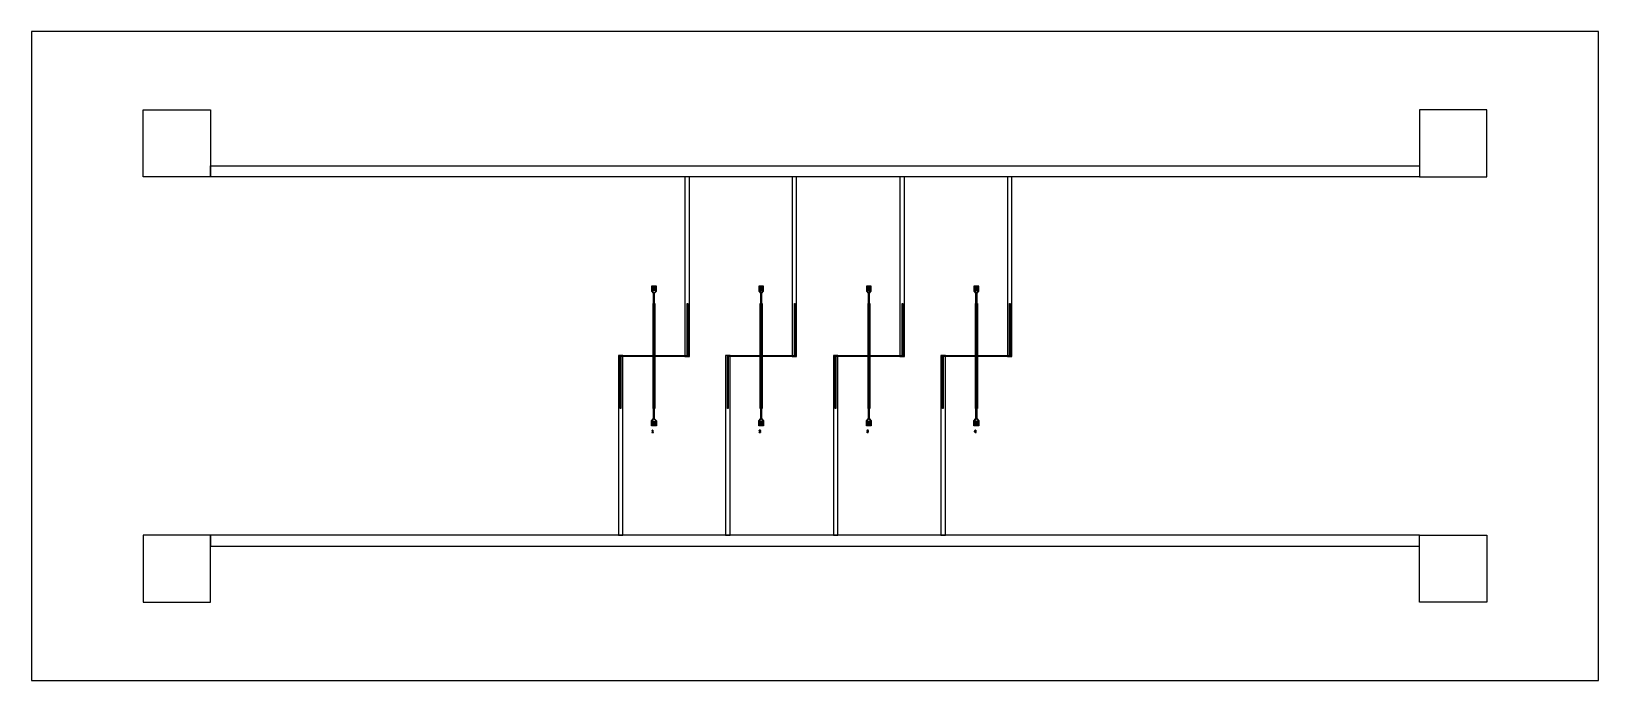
# Model space of a CAD drawing. Extents: x -3500 to 3500, y -1450 to 1450.
import ezdxf

# ---------------------------------------------------------------- set-up
doc = ezdxf.new("R2010")
doc.units = 0

msp = doc.modelspace()

# ---------------------------------------------------------------- linework, layer by layer
at = {"layer": 'EOS6MetalLayer'}
for points in [[(-720.45, -235.028), (-723.45, -235.028), (-723.45, -1.5), (-867.564, -1.5), (-867.564, -235.028), (-870.564, -235.028), (-870.564, 1.5), (-723.45, 1.5), (-723.45, 235.028), (-720.45, 235.028)], [(-717.921, 235.028), (-714.921, 235.028), (-714.921, 1.5), (-570.807, 1.5), (-570.807, 235.028), (-567.807, 235.028), (-567.807, -1.5), (-714.921, -1.5), (-714.921, -235.028), (-717.921, -235.028)], [(-241.336, -235.028), (-244.336, -235.028), (-244.336, -1.5), (-388.45, -1.5), (-388.45, -235.028), (-391.45, -235.028), (-391.45, 1.5), (-244.336, 1.5), (-244.336, 235.028), (-241.336, 235.028)], [(-239.307, 235.028), (-236.307, 235.028), (-236.307, 1.5), (-92.193, 1.5), (-92.193, 235.028), (-89.193, 235.028), (-89.193, -1.5), (-236.307, -1.5), (-236.307, -235.028), (-239.307, -235.028)], [(240.55, -235.028), (237.55, -235.028), (237.55, -1.5), (93.436, -1.5), (93.436, -235.028), (90.436, -235.028), (90.436, 1.5), (237.55, 1.5), (237.55, 235.028), (240.55, 235.028)], [(242.079, 235.028), (245.079, 235.028), (245.079, 1.5), (389.193, 1.5), (389.193, 235.028), (392.193, 235.028), (392.193, -1.5), (245.079, -1.5), (245.079, -235.028), (242.079, -235.028)], [(719.3, -235.028), (716.3, -235.028), (716.3, -1.5), (572.186, -1.5), (572.186, -235.028), (569.186, -235.028), (569.186, 1.5), (716.3, 1.5), (716.3, 235.028), (719.3, 235.028)], [(722.079, 235.028), (725.079, 235.028), (725.079, 1.5), (869.193, 1.5), (869.193, 235.028), (872.193, 235.028), (872.193, -1.5), (725.079, -1.5), (725.079, -235.028), (722.079, -235.028)]]:
    msp.add_lwpolyline(points, close=True, dxfattribs=at)
at = {"layer": 'HBMetalGapLayer'}
msp.add_lwpolyline([(-3500, -1450), (3500, -1450), (3500, 1450), (-3500, 1450)], close=True, dxfattribs=at)
at = {"layer": 'HBMetalPosLayer'}
for points in [[(-3000, 1100), (-2700, 1100), (-2700, 800), (-3000, 800)], [(3000, 1100), (2700, 1100), (2700, 800), (3000, 800)], [(-2700, 850), (2700, 850), (2700, 800), (-2700, 800)], [(-580.807, -1.5), (-560.807, -1.5), (-560.807, 800), (-580.807, 800)], [(-102.193, -1.5), (-82.193, -1.5), (-82.193, 800), (-102.193, 800)], [(379.193, -1.5), (399.193, -1.5), (399.193, 800), (379.193, 800)], [(859.193, -1.5), (879.193, -1.5), (879.193, 800), (859.193, 800)], [(-857.807, 1.5), (-877.807, 1.5), (-877.807, -800), (-857.807, -800)], [(-379.193, 1.5), (-399.193, 1.5), (-399.193, -800), (-379.193, -800)], [(102.193, 1.5), (82.193, 1.5), (82.193, -800), (102.193, -800)], [(582.193, 1.5), (562.193, 1.5), (562.193, -800), (582.193, -800)], [(-3000, -1100), (-2700, -1100), (-2700, -800), (-3000, -800)], [(-2700, -850), (2700, -850), (2700, -800), (-2700, -800)], [(3000, -1100), (2700, -1100), (2700, -800), (3000, -800)]]:
    msp.add_lwpolyline(points, close=True, dxfattribs=at)
at = {"layer": 'HBSiProtectLayer'}
for points in [[(-717.621, 280), (-710.053, 290), (-710.053, 309.987), (-728.561, 309.987), (-728.561, 290), (-720.993, 280)], [(-720.993, -280), (-717.621, -280), (-717.621, 280), (-720.993, 280)], [(-239.007, 280), (-231.439, 290), (-231.439, 309.987), (-249.947, 309.987), (-249.947, 290), (-242.379, 280)], [(-242.379, -280), (-239.007, -280), (-239.007, 280), (-242.379, 280)], [(242.379, 280), (249.947, 290), (249.947, 309.987), (231.439, 309.987), (231.439, 290), (239.007, 280)], [(239.007, -280), (242.379, -280), (242.379, 280), (239.007, 280)], [(722.379, 280), (729.947, 290), (729.947, 309.987), (711.439, 309.987), (711.439, 290), (719.007, 280)], [(719.007, -280), (722.379, -280), (722.379, 280), (719.007, 280)], [(-717.621, -280), (-710.053, -290), (-710.053, -309.987), (-728.561, -309.987), (-728.561, -290), (-720.993, -280)], [(-239.007, -280), (-231.439, -290), (-231.439, -309.987), (-249.947, -309.987), (-249.947, -290), (-242.379, -280)], [(242.379, -280), (249.947, -290), (249.947, -309.987), (231.439, -309.987), (231.439, -290), (239.007, -280)], [(722.379, -280), (729.947, -290), (729.947, -309.987), (711.439, -309.987), (711.439, -290), (719.007, -280)]]:
    msp.add_lwpolyline(points, close=True, dxfattribs=at)
at = {"layer": 'HoleLayer'}
for points in [[(-726.43, 307.6377), (-726.43, 308.0023), (-726.601, 308.0023), (-726.601, 307.6377)], [(-726.43, 306.8277), (-726.43, 307.1923), (-726.601, 307.1923), (-726.601, 306.8277)], [(-726.43, 306.0177), (-726.43, 306.3822), (-726.601, 306.3822), (-726.601, 306.0177)], [(-726.43, 305.2077), (-726.43, 305.5722), (-726.601, 305.5722), (-726.601, 305.2077)], [(-726.43, 304.3977), (-726.43, 304.7622), (-726.601, 304.7622), (-726.601, 304.3977)], [(-726.43, 303.5877), (-726.43, 303.9522), (-726.601, 303.9522), (-726.601, 303.5877)], [(-726.43, 302.7777), (-726.43, 303.1422), (-726.601, 303.1422), (-726.601, 302.7777)], [(-726.43, 301.9677), (-726.43, 302.3322), (-726.601, 302.3322), (-726.601, 301.9677)], [(-726.43, 301.1577), (-726.43, 301.5222), (-726.601, 301.5222), (-726.601, 301.1577)], [(-726.43, 300.3477), (-726.43, 300.7122), (-726.601, 300.7122), (-726.601, 300.3477)], [(-726.43, 299.5377), (-726.43, 299.9022), (-726.601, 299.9022), (-726.601, 299.5377)], [(-726.43, 298.7277), (-726.43, 299.0922), (-726.601, 299.0922), (-726.601, 298.7277)], [(-726.43, 297.9177), (-726.43, 298.2822), (-726.601, 298.2822), (-726.601, 297.9177)], [(-726.43, 297.1077), (-726.43, 297.4722), (-726.601, 297.4722), (-726.601, 297.1077)], [(-726.43, 296.2978), (-726.43, 296.6623), (-726.601, 296.6623), (-726.601, 296.2978)], [(-726.43, 295.4878), (-726.43, 295.8523), (-726.601, 295.8523), (-726.601, 295.4878)], [(-726.43, 294.6778), (-726.43, 295.0423), (-726.601, 295.0423), (-726.601, 294.6778)], [(-726.43, 293.8678), (-726.43, 294.2323), (-726.601, 294.2323), (-726.601, 293.8678)], [(-726.4535, 293.069), (-726.4535, 293.411), (-726.5775, 293.411), (-726.5775, 293.069)], [(-726.4535, 292.309), (-726.4535, 292.651), (-726.5775, 292.651), (-726.5775, 292.309)], [(-726.4535, 291.549), (-726.4535, 291.891), (-726.5775, 291.891), (-726.5775, 291.549)], [(-726.4535, 290.789), (-726.4535, 291.131), (-726.5775, 291.131), (-726.5775, 290.789)], [(-725.98, 307.6377), (-725.98, 308.0023), (-726.151, 308.0023), (-726.151, 307.6377)], [(-725.98, 306.8277), (-725.98, 307.1923), (-726.151, 307.1923), (-726.151, 306.8277)], [(-725.98, 306.0177), (-725.98, 306.3822), (-726.151, 306.3822), (-726.151, 306.0177)], [(-725.98, 305.2077), (-725.98, 305.5722), (-726.151, 305.5722), (-726.151, 305.2077)], [(-725.98, 304.3977), (-725.98, 304.7622), (-726.151, 304.7622), (-726.151, 304.3977)], [(-725.98, 303.5877), (-725.98, 303.9522), (-726.151, 303.9522), (-726.151, 303.5877)], [(-725.98, 302.7777), (-725.98, 303.1422), (-726.151, 303.1422), (-726.151, 302.7777)], [(-725.98, 301.9677), (-725.98, 302.3322), (-726.151, 302.3322), (-726.151, 301.9677)], [(-725.98, 301.1577), (-725.98, 301.5222), (-726.151, 301.5222), (-726.151, 301.1577)], [(-725.98, 300.3477), (-725.98, 300.7122), (-726.151, 300.7122), (-726.151, 300.3477)], [(-725.98, 299.5377), (-725.98, 299.9022), (-726.151, 299.9022), (-726.151, 299.5377)], [(-725.98, 298.7277), (-725.98, 299.0922), (-726.151, 299.0922), (-726.151, 298.7277)], [(-725.98, 297.9177), (-725.98, 298.2822), (-726.151, 298.2822), (-726.151, 297.9177)], [(-725.98, 297.1077), (-725.98, 297.4722), (-726.151, 297.4722), (-726.151, 297.1077)], [(-725.98, 296.2978), (-725.98, 296.6623), (-726.151, 296.6623), (-726.151, 296.2978)], [(-725.98, 295.4878), (-725.98, 295.8523), (-726.151, 295.8523), (-726.151, 295.4878)], [(-725.98, 294.6778), (-725.98, 295.0423), (-726.151, 295.0423), (-726.151, 294.6778)], [(-725.98, 293.8678), (-725.98, 294.2323), (-726.151, 294.2323), (-726.151, 293.8678)], [(-726.0035, 293.069), (-726.0035, 293.411), (-726.1275, 293.411), (-726.1275, 293.069)], [(-726.0035, 292.309), (-726.0035, 292.651), (-726.1275, 292.651), (-726.1275, 292.309)], [(-726.0035, 291.549), (-726.0035, 291.891), (-726.1275, 291.891), (-726.1275, 291.549)], [(-726.0035, 290.789), (-726.0035, 291.131), (-726.1275, 291.131), (-726.1275, 290.789)], [(-725.53, 307.6377), (-725.53, 308.0023), (-725.701, 308.0023), (-725.701, 307.6377)], [(-725.53, 306.8277), (-725.53, 307.1923), (-725.701, 307.1923), (-725.701, 306.8277)], [(-725.53, 306.0177), (-725.53, 306.3822), (-725.701, 306.3822), (-725.701, 306.0177)], [(-725.53, 305.2077), (-725.53, 305.5722), (-725.701, 305.5722), (-725.701, 305.2077)], [(-725.53, 304.3977), (-725.53, 304.7622), (-725.701, 304.7622), (-725.701, 304.3977)], [(-725.53, 303.5877), (-725.53, 303.9522), (-725.701, 303.9522), (-725.701, 303.5877)], [(-725.53, 302.7777), (-725.53, 303.1422), (-725.701, 303.1422), (-725.701, 302.7777)], [(-725.53, 301.9677), (-725.53, 302.3322), (-725.701, 302.3322), (-725.701, 301.9677)], [(-725.53, 301.1577), (-725.53, 301.5222), (-725.701, 301.5222), (-725.701, 301.1577)], [(-725.53, 300.3477), (-725.53, 300.7122), (-725.701, 300.7122), (-725.701, 300.3477)], [(-725.53, 299.5377), (-725.53, 299.9022), (-725.701, 299.9022), (-725.701, 299.5377)], [(-725.53, 298.7277), (-725.53, 299.0922), (-725.701, 299.0922), (-725.701, 298.7277)], [(-725.53, 297.9177), (-725.53, 298.2822), (-725.701, 298.2822), (-725.701, 297.9177)], [(-725.53, 297.1077), (-725.53, 297.4722), (-725.701, 297.4722), (-725.701, 297.1077)], [(-725.53, 296.2978), (-725.53, 296.6623), (-725.701, 296.6623), (-725.701, 296.2978)], [(-725.53, 295.4878), (-725.53, 295.8523), (-725.701, 295.8523), (-725.701, 295.4878)], [(-725.53, 294.6778), (-725.53, 295.0423), (-725.701, 295.0423), (-725.701, 294.6778)], [(-725.53, 293.8678), (-725.53, 294.2323), (-725.701, 294.2323), (-725.701, 293.8678)], [(-725.5535, 293.069), (-725.5535, 293.411), (-725.6775, 293.411), (-725.6775, 293.069)], [(-725.5535, 292.309), (-725.5535, 292.651), (-725.6775, 292.651), (-725.6775, 292.309)], [(-725.5535, 291.549), (-725.5535, 291.891), (-725.6775, 291.891), (-725.6775, 291.549)], [(-725.5535, 290.789), (-725.5535, 291.131), (-725.6775, 291.131), (-725.6775, 290.789)], [(-725.08, 307.6377), (-725.08, 308.0023), (-725.251, 308.0023), (-725.251, 307.6377)], [(-725.08, 306.8277), (-725.08, 307.1923), (-725.251, 307.1923), (-725.251, 306.8277)], [(-725.08, 306.0177), (-725.08, 306.3822), (-725.251, 306.3822), (-725.251, 306.0177)], [(-725.08, 305.2077), (-725.08, 305.5722), (-725.251, 305.5722), (-725.251, 305.2077)], [(-725.08, 304.3977), (-725.08, 304.7622), (-725.251, 304.7622), (-725.251, 304.3977)], [(-725.08, 303.5877), (-725.08, 303.9522), (-725.251, 303.9522), (-725.251, 303.5877)], [(-725.08, 302.7777), (-725.08, 303.1422), (-725.251, 303.1422), (-725.251, 302.7777)], [(-725.08, 301.9677), (-725.08, 302.3322), (-725.251, 302.3322), (-725.251, 301.9677)], [(-725.08, 301.1577), (-725.08, 301.5222), (-725.251, 301.5222), (-725.251, 301.1577)], [(-725.08, 300.3477), (-725.08, 300.7122), (-725.251, 300.7122), (-725.251, 300.3477)], [(-725.08, 299.5377), (-725.08, 299.9022), (-725.251, 299.9022), (-725.251, 299.5377)], [(-725.08, 298.7277), (-725.08, 299.0922), (-725.251, 299.0922), (-725.251, 298.7277)], [(-725.08, 297.9177), (-725.08, 298.2822), (-725.251, 298.2822), (-725.251, 297.9177)], [(-725.08, 297.1077), (-725.08, 297.4722), (-725.251, 297.4722), (-725.251, 297.1077)], [(-725.08, 296.2978), (-725.08, 296.6623), (-725.251, 296.6623), (-725.251, 296.2978)], [(-725.08, 295.4878), (-725.08, 295.8523), (-725.251, 295.8523), (-725.251, 295.4878)], [(-725.08, 294.6778), (-725.08, 295.0423), (-725.251, 295.0423), (-725.251, 294.6778)], [(-725.08, 293.8678), (-725.08, 294.2323), (-725.251, 294.2323), (-725.251, 293.8678)], [(-725.1035, 293.069), (-725.1035, 293.411), (-725.2275, 293.411), (-725.2275, 293.069)], [(-725.1035, 292.309), (-725.1035, 292.651), (-725.2275, 292.651), (-725.2275, 292.309)], [(-725.1035, 291.549), (-725.1035, 291.891), (-725.2275, 291.891), (-725.2275, 291.549)], [(-725.1035, 290.789), (-725.1035, 291.131), (-725.2275, 291.131), (-725.2275, 290.789)], [(-724.63, 307.6377), (-724.63, 308.0023), (-724.801, 308.0023), (-724.801, 307.6377)], [(-724.63, 306.8277), (-724.63, 307.1923), (-724.801, 307.1923), (-724.801, 306.8277)], [(-724.63, 306.0177), (-724.63, 306.3822), (-724.801, 306.3822), (-724.801, 306.0177)], [(-724.63, 305.2077), (-724.63, 305.5722), (-724.801, 305.5722), (-724.801, 305.2077)], [(-724.63, 304.3977), (-724.63, 304.7622), (-724.801, 304.7622), (-724.801, 304.3977)], [(-724.63, 303.5877), (-724.63, 303.9522), (-724.801, 303.9522), (-724.801, 303.5877)], [(-724.63, 302.7777), (-724.63, 303.1422), (-724.801, 303.1422), (-724.801, 302.7777)], [(-724.63, 301.9677), (-724.63, 302.3322), (-724.801, 302.3322), (-724.801, 301.9677)], [(-724.63, 301.1577), (-724.63, 301.5222), (-724.801, 301.5222), (-724.801, 301.1577)], [(-724.63, 300.3477), (-724.63, 300.7122), (-724.801, 300.7122), (-724.801, 300.3477)], [(-724.63, 299.5377), (-724.63, 299.9022), (-724.801, 299.9022), (-724.801, 299.5377)], [(-724.63, 298.7277), (-724.63, 299.0922), (-724.801, 299.0922), (-724.801, 298.7277)], [(-724.63, 297.9177), (-724.63, 298.2822), (-724.801, 298.2822), (-724.801, 297.9177)], [(-724.63, 297.1077), (-724.63, 297.4722), (-724.801, 297.4722), (-724.801, 297.1077)], [(-724.63, 296.2978), (-724.63, 296.6623), (-724.801, 296.6623), (-724.801, 296.2978)], [(-724.63, 295.4878), (-724.63, 295.8523), (-724.801, 295.8523), (-724.801, 295.4878)], [(-724.63, 294.6778), (-724.63, 295.0423), (-724.801, 295.0423), (-724.801, 294.6778)], [(-724.63, 293.8678), (-724.63, 294.2323), (-724.801, 294.2323), (-724.801, 293.8678)], [(-724.6535, 293.069), (-724.6535, 293.411), (-724.7775, 293.411), (-724.7775, 293.069)], [(-724.6535, 292.309), (-724.6535, 292.651), (-724.7775, 292.651), (-724.7775, 292.309)], [(-724.6535, 291.549), (-724.6535, 291.891), (-724.7775, 291.891), (-724.7775, 291.549)], [(-724.6535, 290.789), (-724.6535, 291.131), (-724.7775, 291.131), (-724.7775, 290.789)], [(-724.18, 307.6377), (-724.18, 308.0023), (-724.351, 308.0023), (-724.351, 307.6377)], [(-724.18, 306.8277), (-724.18, 307.1923), (-724.351, 307.1923), (-724.351, 306.8277)], [(-724.18, 306.0177), (-724.18, 306.3822), (-724.351, 306.3822), (-724.351, 306.0177)], [(-724.18, 305.2077), (-724.18, 305.5722), (-724.351, 305.5722), (-724.351, 305.2077)], [(-724.18, 304.3977), (-724.18, 304.7622), (-724.351, 304.7622), (-724.351, 304.3977)], [(-724.18, 303.5877), (-724.18, 303.9522), (-724.351, 303.9522), (-724.351, 303.5877)], [(-724.18, 302.7777), (-724.18, 303.1422), (-724.351, 303.1422), (-724.351, 302.7777)], [(-724.18, 301.9677), (-724.18, 302.3322), (-724.351, 302.3322), (-724.351, 301.9677)], [(-724.18, 301.1577), (-724.18, 301.5222), (-724.351, 301.5222), (-724.351, 301.1577)], [(-724.18, 300.3477), (-724.18, 300.7122), (-724.351, 300.7122), (-724.351, 300.3477)], [(-724.18, 299.5377), (-724.18, 299.9022), (-724.351, 299.9022), (-724.351, 299.5377)], [(-724.18, 298.7277), (-724.18, 299.0922), (-724.351, 299.0922), (-724.351, 298.7277)], [(-724.18, 297.9177), (-724.18, 298.2822), (-724.351, 298.2822), (-724.351, 297.9177)], [(-724.18, 297.1077), (-724.18, 297.4722), (-724.351, 297.4722), (-724.351, 297.1077)], [(-724.18, 296.2978), (-724.18, 296.6623), (-724.351, 296.6623), (-724.351, 296.2978)], [(-724.18, 295.4878), (-724.18, 295.8523), (-724.351, 295.8523), (-724.351, 295.4878)], [(-724.18, 294.6778), (-724.18, 295.0423), (-724.351, 295.0423), (-724.351, 294.6778)], [(-724.18, 293.8678), (-724.18, 294.2323), (-724.351, 294.2323), (-724.351, 293.8678)], [(-724.2035, 293.069), (-724.2035, 293.411), (-724.3275, 293.411), (-724.3275, 293.069)], [(-724.2035, 292.309), (-724.2035, 292.651), (-724.3275, 292.651), (-724.3275, 292.309)], [(-724.2035, 291.549), (-724.2035, 291.891), (-724.3275, 291.891), (-724.3275, 291.549)], [(-724.2035, 290.789), (-724.2035, 291.131), (-724.3275, 291.131), (-724.3275, 290.789)], [(-723.73, 307.6377), (-723.73, 308.0023), (-723.901, 308.0023), (-723.901, 307.6377)], [(-723.73, 306.8277), (-723.73, 307.1923), (-723.901, 307.1923), (-723.901, 306.8277)], [(-723.73, 306.0177), (-723.73, 306.3822), (-723.901, 306.3822), (-723.901, 306.0177)], [(-723.73, 305.2077), (-723.73, 305.5722), (-723.901, 305.5722), (-723.901, 305.2077)], [(-723.73, 304.3977), (-723.73, 304.7622), (-723.901, 304.7622), (-723.901, 304.3977)], [(-723.73, 303.5877), (-723.73, 303.9522), (-723.901, 303.9522), (-723.901, 303.5877)], [(-723.73, 302.7777), (-723.73, 303.1422), (-723.901, 303.1422), (-723.901, 302.7777)], [(-723.73, 301.9677), (-723.73, 302.3322), (-723.901, 302.3322), (-723.901, 301.9677)], [(-723.73, 301.1577), (-723.73, 301.5222), (-723.901, 301.5222), (-723.901, 301.1577)], [(-723.73, 300.3477), (-723.73, 300.7122), (-723.901, 300.7122), (-723.901, 300.3477)], [(-723.73, 299.5377), (-723.73, 299.9022), (-723.901, 299.9022), (-723.901, 299.5377)], [(-723.73, 298.7277), (-723.73, 299.0922), (-723.901, 299.0922), (-723.901, 298.7277)], [(-723.73, 297.9177), (-723.73, 298.2822), (-723.901, 298.2822), (-723.901, 297.9177)], [(-723.73, 297.1077), (-723.73, 297.4722), (-723.901, 297.4722), (-723.901, 297.1077)], [(-723.73, 296.2978), (-723.73, 296.6623), (-723.901, 296.6623), (-723.901, 296.2978)], [(-723.73, 295.4878), (-723.73, 295.8523), (-723.901, 295.8523), (-723.901, 295.4878)], [(-723.73, 294.6778), (-723.73, 295.0423), (-723.901, 295.0423), (-723.901, 294.6778)], [(-723.73, 293.8678), (-723.73, 294.2323), (-723.901, 294.2323), (-723.901, 293.8678)], [(-723.7535, 293.069), (-723.7535, 293.411), (-723.8775, 293.411), (-723.8775, 293.069)], [(-723.7535, 292.309), (-723.7535, 292.651), (-723.8775, 292.651), (-723.8775, 292.309)], [(-723.7535, 291.549), (-723.7535, 291.891), (-723.8775, 291.891), (-723.8775, 291.549)], [(-723.7535, 290.789), (-723.7535, 291.131), (-723.8775, 291.131), (-723.8775, 290.789)], [(-723.28, 307.6377), (-723.28, 308.0023), (-723.451, 308.0023), (-723.451, 307.6377)], [(-723.28, 306.8277), (-723.28, 307.1923), (-723.451, 307.1923), (-723.451, 306.8277)], [(-723.28, 306.0177), (-723.28, 306.3822), (-723.451, 306.3822), (-723.451, 306.0177)], [(-723.28, 305.2077), (-723.28, 305.5722), (-723.451, 305.5722), (-723.451, 305.2077)], [(-723.28, 304.3977), (-723.28, 304.7622), (-723.451, 304.7622), (-723.451, 304.3977)], [(-723.28, 303.5877), (-723.28, 303.9522), (-723.451, 303.9522), (-723.451, 303.5877)], [(-723.28, 302.7777), (-723.28, 303.1422), (-723.451, 303.1422), (-723.451, 302.7777)], [(-723.28, 301.9677), (-723.28, 302.3322), (-723.451, 302.3322), (-723.451, 301.9677)], [(-723.28, 301.1577), (-723.28, 301.5222), (-723.451, 301.5222), (-723.451, 301.1577)], [(-723.28, 300.3477), (-723.28, 300.7122), (-723.451, 300.7122), (-723.451, 300.3477)], [(-723.28, 299.5377), (-723.28, 299.9022), (-723.451, 299.9022), (-723.451, 299.5377)], [(-723.28, 298.7277), (-723.28, 299.0922), (-723.451, 299.0922), (-723.451, 298.7277)], [(-723.28, 297.9177), (-723.28, 298.2822), (-723.451, 298.2822), (-723.451, 297.9177)], [(-723.28, 297.1077), (-723.28, 297.4722), (-723.451, 297.4722), (-723.451, 297.1077)], [(-723.28, 296.2978), (-723.28, 296.6623), (-723.451, 296.6623), (-723.451, 296.2978)], [(-723.28, 295.4878), (-723.28, 295.8523), (-723.451, 295.8523), (-723.451, 295.4878)], [(-723.28, 294.6778), (-723.28, 295.0423), (-723.451, 295.0423), (-723.451, 294.6778)], [(-723.28, 293.8678), (-723.28, 294.2323), (-723.451, 294.2323), (-723.451, 293.8678)], [(-723.3035, 293.069), (-723.3035, 293.411), (-723.4275, 293.411), (-723.4275, 293.069)], [(-723.3035, 292.309), (-723.3035, 292.651), (-723.4275, 292.651), (-723.4275, 292.309)], [(-723.3035, 291.549), (-723.3035, 291.891), (-723.4275, 291.891), (-723.4275, 291.549)], [(-723.3035, 290.789), (-723.3035, 291.131), (-723.4275, 291.131), (-723.4275, 290.789)], [(-722.83, 307.6377), (-722.83, 308.0023), (-723.001, 308.0023), (-723.001, 307.6377)], [(-722.83, 306.8277), (-722.83, 307.1923), (-723.001, 307.1923), (-723.001, 306.8277)], [(-722.83, 306.0177), (-722.83, 306.3822), (-723.001, 306.3822), (-723.001, 306.0177)], [(-722.83, 305.2077), (-722.83, 305.5722), (-723.001, 305.5722), (-723.001, 305.2077)], [(-722.83, 304.3977), (-722.83, 304.7622), (-723.001, 304.7622), (-723.001, 304.3977)], [(-722.83, 303.5877), (-722.83, 303.9522), (-723.001, 303.9522), (-723.001, 303.5877)], [(-722.83, 302.7777), (-722.83, 303.1422), (-723.001, 303.1422), (-723.001, 302.7777)], [(-722.83, 301.9677), (-722.83, 302.3322), (-723.001, 302.3322), (-723.001, 301.9677)], [(-722.83, 301.1577), (-722.83, 301.5222), (-723.001, 301.5222), (-723.001, 301.1577)], [(-722.83, 300.3477), (-722.83, 300.7122), (-723.001, 300.7122), (-723.001, 300.3477)], [(-722.83, 299.5377), (-722.83, 299.9022), (-723.001, 299.9022), (-723.001, 299.5377)], [(-722.83, 298.7277), (-722.83, 299.0922), (-723.001, 299.0922), (-723.001, 298.7277)], [(-722.83, 297.9177), (-722.83, 298.2822), (-723.001, 298.2822), (-723.001, 297.9177)], [(-722.83, 297.1077), (-722.83, 297.4722), (-723.001, 297.4722), (-723.001, 297.1077)], [(-722.83, 296.2978), (-722.83, 296.6623), (-723.001, 296.6623), (-723.001, 296.2978)], [(-722.83, 295.4878), (-722.83, 295.8523), (-723.001, 295.8523), (-723.001, 295.4878)], [(-722.83, 294.6778), (-722.83, 295.0423), (-723.001, 295.0423), (-723.001, 294.6778)], [(-722.83, 293.8678), (-722.83, 294.2323), (-723.001, 294.2323), (-723.001, 293.8678)], [(-722.8535, 293.069), (-722.8535, 293.411), (-722.9775, 293.411), (-722.9775, 293.069)], [(-722.8535, 292.309), (-722.8535, 292.651), (-722.9775, 292.651), (-722.9775, 292.309)], [(-722.8535, 291.549), (-722.8535, 291.891), (-722.9775, 291.891), (-722.9775, 291.549)], [(-722.8535, 290.789), (-722.8535, 291.131), (-722.9775, 291.131), (-722.9775, 290.789)], [(-722.38, 307.6377), (-722.38, 308.0023), (-722.551, 308.0023), (-722.551, 307.6377)], [(-722.38, 306.8277), (-722.38, 307.1923), (-722.551, 307.1923), (-722.551, 306.8277)], [(-722.38, 306.0177), (-722.38, 306.3822), (-722.551, 306.3822), (-722.551, 306.0177)], [(-722.38, 305.2077), (-722.38, 305.5722), (-722.551, 305.5722), (-722.551, 305.2077)], [(-722.38, 304.3977), (-722.38, 304.7622), (-722.551, 304.7622), (-722.551, 304.3977)], [(-722.38, 303.5877), (-722.38, 303.9522), (-722.551, 303.9522), (-722.551, 303.5877)], [(-722.38, 302.7777), (-722.38, 303.1422), (-722.551, 303.1422), (-722.551, 302.7777)], [(-722.38, 301.9677), (-722.38, 302.3322), (-722.551, 302.3322), (-722.551, 301.9677)], [(-722.38, 301.1577), (-722.38, 301.5222), (-722.551, 301.5222), (-722.551, 301.1577)], [(-722.38, 300.3477), (-722.38, 300.7122), (-722.551, 300.7122), (-722.551, 300.3477)], [(-722.38, 299.5377), (-722.38, 299.9022), (-722.551, 299.9022), (-722.551, 299.5377)], [(-722.38, 298.7277), (-722.38, 299.0922), (-722.551, 299.0922), (-722.551, 298.7277)], [(-722.38, 297.9177), (-722.38, 298.2822), (-722.551, 298.2822), (-722.551, 297.9177)], [(-722.38, 297.1077), (-722.38, 297.4722), (-722.551, 297.4722), (-722.551, 297.1077)], [(-722.38, 296.2978), (-722.38, 296.6623), (-722.551, 296.6623), (-722.551, 296.2978)], [(-722.38, 295.4878), (-722.38, 295.8523), (-722.551, 295.8523), (-722.551, 295.4878)], [(-722.38, 294.6778), (-722.38, 295.0423), (-722.551, 295.0423), (-722.551, 294.6778)], [(-722.38, 293.8678), (-722.38, 294.2323), (-722.551, 294.2323), (-722.551, 293.8678)], [(-722.4035, 293.069), (-722.4035, 293.411), (-722.5275, 293.411), (-722.5275, 293.069)], [(-722.4035, 292.309), (-722.4035, 292.651), (-722.5275, 292.651), (-722.5275, 292.309)], [(-722.4035, 291.549), (-722.4035, 291.891), (-722.5275, 291.891), (-722.5275, 291.549)], [(-722.4035, 290.789), (-722.4035, 291.131), (-722.5275, 291.131), (-722.5275, 290.789)], [(-721.93, 307.6377), (-721.93, 308.0023), (-722.101, 308.0023), (-722.101, 307.6377)], [(-721.93, 306.8277), (-721.93, 307.1923), (-722.101, 307.1923), (-722.101, 306.8277)], [(-721.93, 306.0177), (-721.93, 306.3822), (-722.101, 306.3822), (-722.101, 306.0177)], [(-721.93, 305.2077), (-721.93, 305.5722), (-722.101, 305.5722), (-722.101, 305.2077)], [(-721.93, 304.3977), (-721.93, 304.7622), (-722.101, 304.7622), (-722.101, 304.3977)], [(-721.93, 303.5877), (-721.93, 303.9522), (-722.101, 303.9522), (-722.101, 303.5877)], [(-721.93, 302.7777), (-721.93, 303.1422), (-722.101, 303.1422), (-722.101, 302.7777)], [(-721.93, 301.9677), (-721.93, 302.3322), (-722.101, 302.3322), (-722.101, 301.9677)], [(-721.93, 301.1577), (-721.93, 301.5222), (-722.101, 301.5222), (-722.101, 301.1577)], [(-721.93, 300.3477), (-721.93, 300.7122), (-722.101, 300.7122), (-722.101, 300.3477)], [(-721.93, 299.5377), (-721.93, 299.9022), (-722.101, 299.9022), (-722.101, 299.5377)], [(-721.93, 298.7277), (-721.93, 299.0922), (-722.101, 299.0922), (-722.101, 298.7277)], [(-721.93, 297.9177), (-721.93, 298.2822), (-722.101, 298.2822), (-722.101, 297.9177)], [(-721.93, 297.1077), (-721.93, 297.4722), (-722.101, 297.4722), (-722.101, 297.1077)], [(-721.93, 296.2978), (-721.93, 296.6623), (-722.101, 296.6623), (-722.101, 296.2978)], [(-721.93, 295.4878), (-721.93, 295.8523), (-722.101, 295.8523), (-722.101, 295.4878)], [(-721.93, 294.6778), (-721.93, 295.0423), (-722.101, 295.0423), (-722.101, 294.6778)], [(-721.93, 293.8678), (-721.93, 294.2323), (-722.101, 294.2323), (-722.101, 293.8678)], [(-721.9535, 293.069), (-721.9535, 293.411), (-722.0775, 293.411), (-722.0775, 293.069)], [(-721.9535, 292.309), (-721.9535, 292.651), (-722.0775, 292.651), (-722.0775, 292.309)], [(-721.9535, 291.549), (-721.9535, 291.891), (-722.0775, 291.891), (-722.0775, 291.549)], [(-721.9535, 290.789), (-721.9535, 291.131), (-722.0775, 291.131), (-722.0775, 290.789)], [(-721.48, 307.6377), (-721.48, 308.0023), (-721.651, 308.0023), (-721.651, 307.6377)], [(-721.48, 306.8277), (-721.48, 307.1923), (-721.651, 307.1923), (-721.651, 306.8277)], [(-721.48, 306.0177), (-721.48, 306.3822), (-721.651, 306.3822), (-721.651, 306.0177)], [(-721.48, 305.2077), (-721.48, 305.5722), (-721.651, 305.5722), (-721.651, 305.2077)], [(-721.48, 304.3977), (-721.48, 304.7622), (-721.651, 304.7622), (-721.651, 304.3977)], [(-721.48, 303.5877), (-721.48, 303.9522), (-721.651, 303.9522), (-721.651, 303.5877)], [(-721.48, 302.7777), (-721.48, 303.1422), (-721.651, 303.1422), (-721.651, 302.7777)], [(-721.48, 301.9677), (-721.48, 302.3322), (-721.651, 302.3322), (-721.651, 301.9677)], [(-721.48, 301.1577), (-721.48, 301.5222), (-721.651, 301.5222), (-721.651, 301.1577)], [(-721.48, 300.3477), (-721.48, 300.7122), (-721.651, 300.7122), (-721.651, 300.3477)], [(-721.48, 299.5377), (-721.48, 299.9022), (-721.651, 299.9022), (-721.651, 299.5377)], [(-721.48, 298.7277), (-721.48, 299.0922), (-721.651, 299.0922), (-721.651, 298.7277)], [(-721.48, 297.9177), (-721.48, 298.2822), (-721.651, 298.2822), (-721.651, 297.9177)], [(-721.48, 297.1077), (-721.48, 297.4722), (-721.651, 297.4722), (-721.651, 297.1077)], [(-721.48, 296.2978), (-721.48, 296.6623), (-721.651, 296.6623), (-721.651, 296.2978)], [(-721.48, 295.4878), (-721.48, 295.8523), (-721.651, 295.8523), (-721.651, 295.4878)], [(-721.48, 294.6778), (-721.48, 295.0423), (-721.651, 295.0423), (-721.651, 294.6778)], [(-721.48, 293.8678), (-721.48, 294.2323), (-721.651, 294.2323), (-721.651, 293.8678)], [(-721.5035, 293.069), (-721.5035, 293.411), (-721.6275, 293.411), (-721.6275, 293.069)], [(-721.5035, 292.309), (-721.5035, 292.651), (-721.6275, 292.651), (-721.6275, 292.309)], [(-721.5035, 291.549), (-721.5035, 291.891), (-721.6275, 291.891), (-721.6275, 291.549)], [(-721.5035, 290.789), (-721.5035, 291.131), (-721.6275, 291.131), (-721.6275, 290.789)], [(-721.03, 307.6377), (-721.03, 308.0023), (-721.201, 308.0023), (-721.201, 307.6377)], [(-721.03, 306.8277), (-721.03, 307.1923), (-721.201, 307.1923), (-721.201, 306.8277)], [(-721.03, 306.0177), (-721.03, 306.3822), (-721.201, 306.3822), (-721.201, 306.0177)], [(-721.03, 305.2077), (-721.03, 305.5722), (-721.201, 305.5722), (-721.201, 305.2077)], [(-721.03, 304.3977), (-721.03, 304.7622), (-721.201, 304.7622), (-721.201, 304.3977)], [(-721.03, 303.5877), (-721.03, 303.9522), (-721.201, 303.9522), (-721.201, 303.5877)], [(-721.03, 302.7777), (-721.03, 303.1422), (-721.201, 303.1422), (-721.201, 302.7777)], [(-721.03, 301.9677), (-721.03, 302.3322), (-721.201, 302.3322), (-721.201, 301.9677)], [(-721.03, 301.1577), (-721.03, 301.5222), (-721.201, 301.5222), (-721.201, 301.1577)], [(-721.03, 300.3477), (-721.03, 300.7122), (-721.201, 300.7122), (-721.201, 300.3477)], [(-721.03, 299.5377), (-721.03, 299.9022), (-721.201, 299.9022), (-721.201, 299.5377)], [(-721.03, 298.7277), (-721.03, 299.0922), (-721.201, 299.0922), (-721.201, 298.7277)], [(-721.03, 297.9177), (-721.03, 298.2822), (-721.201, 298.2822), (-721.201, 297.9177)], [(-721.03, 297.1077), (-721.03, 297.4722), (-721.201, 297.4722), (-721.201, 297.1077)], [(-721.03, 296.2978), (-721.03, 296.6623), (-721.201, 296.6623), (-721.201, 296.2978)], [(-721.03, 295.4878), (-721.03, 295.8523), (-721.201, 295.8523), (-721.201, 295.4878)], [(-721.03, 294.6778), (-721.03, 295.0423), (-721.201, 295.0423), (-721.201, 294.6778)], [(-721.03, 293.8678), (-721.03, 294.2323), (-721.201, 294.2323), (-721.201, 293.8678)], [(-721.0535, 293.069), (-721.0535, 293.411), (-721.1775, 293.411), (-721.1775, 293.069)], [(-721.0535, 292.309), (-721.0535, 292.651), (-721.1775, 292.651), (-721.1775, 292.309)], [(-721.0535, 291.549), (-721.0535, 291.891), (-721.1775, 291.891), (-721.1775, 291.549)], [(-721.0535, 290.789), (-721.0535, 291.131), (-721.1775, 291.131), (-721.1775, 290.789)], [(-720.58, 307.6377), (-720.58, 308.0023), (-720.751, 308.0023), (-720.751, 307.6377)], [(-720.58, 306.8277), (-720.58, 307.1923), (-720.751, 307.1923), (-720.751, 306.8277)], [(-720.58, 306.0177), (-720.58, 306.3822), (-720.751, 306.3822), (-720.751, 306.0177)], [(-720.58, 305.2077), (-720.58, 305.5722), (-720.751, 305.5722), (-720.751, 305.2077)], [(-720.58, 304.3977), (-720.58, 304.7622), (-720.751, 304.7622), (-720.751, 304.3977)], [(-720.58, 303.5877), (-720.58, 303.9522), (-720.751, 303.9522), (-720.751, 303.5877)], [(-720.58, 302.7777), (-720.58, 303.1422), (-720.751, 303.1422), (-720.751, 302.7777)], [(-720.58, 301.9677), (-720.58, 302.3322), (-720.751, 302.3322), (-720.751, 301.9677)], [(-720.58, 301.1577), (-720.58, 301.5222), (-720.751, 301.5222), (-720.751, 301.1577)], [(-720.58, 300.3477), (-720.58, 300.7122), (-720.751, 300.7122), (-720.751, 300.3477)], [(-720.58, 299.5377), (-720.58, 299.9022), (-720.751, 299.9022), (-720.751, 299.5377)], [(-720.58, 298.7277), (-720.58, 299.0922), (-720.751, 299.0922), (-720.751, 298.7277)], [(-720.58, 297.9177), (-720.58, 298.2822), (-720.751, 298.2822), (-720.751, 297.9177)], [(-720.58, 297.1077), (-720.58, 297.4722), (-720.751, 297.4722), (-720.751, 297.1077)], [(-720.58, 296.2978), (-720.58, 296.6623), (-720.751, 296.6623), (-720.751, 296.2978)], [(-720.58, 295.4878), (-720.58, 295.8523), (-720.751, 295.8523), (-720.751, 295.4878)], [(-720.58, 294.6778), (-720.58, 295.0423), (-720.751, 295.0423), (-720.751, 294.6778)], [(-720.58, 293.8678), (-720.58, 294.2323), (-720.751, 294.2323), (-720.751, 293.8678)], [(-720.6035, 293.069), (-720.6035, 293.411), (-720.7275, 293.411), (-720.7275, 293.069)], [(-720.6035, 292.309), (-720.6035, 292.651), (-720.7275, 292.651), (-720.7275, 292.309)], [(-720.6035, 291.549), (-720.6035, 291.891), (-720.7275, 291.891), (-720.7275, 291.549)], [(-720.6035, 290.789), (-720.6035, 291.131), (-720.7275, 291.131), (-720.7275, 290.789)], [(-720.13, 307.6377), (-720.13, 308.0023), (-720.301, 308.0023), (-720.301, 307.6377)], [(-720.13, 306.8277), (-720.13, 307.1923), (-720.301, 307.1923), (-720.301, 306.8277)], [(-720.13, 306.0177), (-720.13, 306.3822), (-720.301, 306.3822), (-720.301, 306.0177)], [(-720.13, 305.2077), (-720.13, 305.5722), (-720.301, 305.5722), (-720.301, 305.2077)], [(-720.13, 304.3977), (-720.13, 304.7622), (-720.301, 304.7622), (-720.301, 304.3977)], [(-720.13, 303.5877), (-720.13, 303.9522), (-720.301, 303.9522), (-720.301, 303.5877)], [(-720.13, 302.7777), (-720.13, 303.1422), (-720.301, 303.1422), (-720.301, 302.7777)], [(-720.13, 301.9677), (-720.13, 302.3322), (-720.301, 302.3322), (-720.301, 301.9677)], [(-720.13, 301.1577), (-720.13, 301.5222), (-720.301, 301.5222), (-720.301, 301.1577)], [(-720.13, 300.3477), (-720.13, 300.7122), (-720.301, 300.7122), (-720.301, 300.3477)], [(-720.13, 299.5377), (-720.13, 299.9022), (-720.301, 299.9022), (-720.301, 299.5377)], [(-720.13, 298.7277), (-720.13, 299.0922), (-720.301, 299.0922), (-720.301, 298.7277)], [(-720.13, 297.9177), (-720.13, 298.2822), (-720.301, 298.2822), (-720.301, 297.9177)], [(-720.13, 297.1077), (-720.13, 297.4722), (-720.301, 297.4722), (-720.301, 297.1077)], [(-720.13, 296.2978), (-720.13, 296.6623), (-720.301, 296.6623), (-720.301, 296.2978)], [(-720.13, 295.4878), (-720.13, 295.8523), (-720.301, 295.8523), (-720.301, 295.4878)], [(-720.13, 294.6778), (-720.13, 295.0423), (-720.301, 295.0423), (-720.301, 294.6778)], [(-720.13, 293.8678), (-720.13, 294.2323), (-720.301, 294.2323), (-720.301, 293.8678)], [(-720.1535, 293.069), (-720.1535, 293.411), (-720.2775, 293.411), (-720.2775, 293.069)], [(-720.1535, 292.309), (-720.1535, 292.651), (-720.2775, 292.651), (-720.2775, 292.309)], [(-720.1535, 291.549), (-720.1535, 291.891), (-720.2775, 291.891), (-720.2775, 291.549)], [(-720.1535, 290.789), (-720.1535, 291.131), (-720.2775, 291.131), (-720.2775, 290.789)], [(-719.68, 307.6377), (-719.68, 308.0023), (-719.851, 308.0023), (-719.851, 307.6377)], [(-719.68, 306.8277), (-719.68, 307.1923), (-719.851, 307.1923), (-719.851, 306.8277)], [(-719.68, 306.0177), (-719.68, 306.3822), (-719.851, 306.3822), (-719.851, 306.0177)], [(-719.68, 305.2077), (-719.68, 305.5722), (-719.851, 305.5722), (-719.851, 305.2077)], [(-719.68, 304.3977), (-719.68, 304.7622), (-719.851, 304.7622), (-719.851, 304.3977)], [(-719.68, 303.5877), (-719.68, 303.9522), (-719.851, 303.9522), (-719.851, 303.5877)], [(-719.68, 302.7777), (-719.68, 303.1422), (-719.851, 303.1422), (-719.851, 302.7777)], [(-719.68, 301.9677), (-719.68, 302.3322), (-719.851, 302.3322), (-719.851, 301.9677)], [(-719.68, 301.1577), (-719.68, 301.5222), (-719.851, 301.5222), (-719.851, 301.1577)], [(-719.68, 300.3477), (-719.68, 300.7122), (-719.851, 300.7122), (-719.851, 300.3477)], [(-719.68, 299.5377), (-719.68, 299.9022), (-719.851, 299.9022), (-719.851, 299.5377)], [(-719.68, 298.7277), (-719.68, 299.0922), (-719.851, 299.0922), (-719.851, 298.7277)], [(-719.68, 297.9177), (-719.68, 298.2822), (-719.851, 298.2822), (-719.851, 297.9177)], [(-719.68, 297.1077), (-719.68, 297.4722), (-719.851, 297.4722), (-719.851, 297.1077)], [(-719.68, 296.2978), (-719.68, 296.6623), (-719.851, 296.6623), (-719.851, 296.2978)], [(-719.68, 295.4878), (-719.68, 295.8523), (-719.851, 295.8523), (-719.851, 295.4878)], [(-719.68, 294.6778), (-719.68, 295.0423), (-719.851, 295.0423), (-719.851, 294.6778)], [(-719.68, 293.8678), (-719.68, 294.2323), (-719.851, 294.2323), (-719.851, 293.8678)], [(-719.7035, 293.069), (-719.7035, 293.411), (-719.8275, 293.411), (-719.8275, 293.069)], [(-719.7035, 292.309), (-719.7035, 292.651), (-719.8275, 292.651), (-719.8275, 292.309)], [(-719.7035, 291.549), (-719.7035, 291.891), (-719.8275, 291.891), (-719.8275, 291.549)], [(-719.7035, 290.789), (-719.7035, 291.131), (-719.8275, 291.131), (-719.8275, 290.789)], [(-719.23, 307.6377), (-719.23, 308.0023), (-719.401, 308.0023), (-719.401, 307.6377)], [(-719.23, 306.8277), (-719.23, 307.1923), (-719.401, 307.1923), (-719.401, 306.8277)], [(-719.23, 306.0177), (-719.23, 306.3822), (-719.401, 306.3822), (-719.401, 306.0177)], [(-719.23, 305.2077), (-719.23, 305.5722), (-719.401, 305.5722), (-719.401, 305.2077)], [(-719.23, 304.3977), (-719.23, 304.7622), (-719.401, 304.7622), (-719.401, 304.3977)], [(-719.23, 303.5877), (-719.23, 303.9522), (-719.401, 303.9522), (-719.401, 303.5877)], [(-719.23, 302.7777), (-719.23, 303.1422), (-719.401, 303.1422), (-719.401, 302.7777)], [(-719.23, 301.9677), (-719.23, 302.3322), (-719.401, 302.3322), (-719.401, 301.9677)], [(-719.23, 301.1577), (-719.23, 301.5222), (-719.401, 301.5222), (-719.401, 301.1577)], [(-719.23, 300.3477), (-719.23, 300.7122), (-719.401, 300.7122), (-719.401, 300.3477)], [(-719.23, 299.5377), (-719.23, 299.9022), (-719.401, 299.9022), (-719.401, 299.5377)], [(-719.23, 298.7277), (-719.23, 299.0922), (-719.401, 299.0922), (-719.401, 298.7277)], [(-719.23, 297.9177), (-719.23, 298.2822), (-719.401, 298.2822), (-719.401, 297.9177)], [(-719.23, 297.1077), (-719.23, 297.4722), (-719.401, 297.4722), (-719.401, 297.1077)], [(-719.23, 296.2978), (-719.23, 296.6623), (-719.401, 296.6623), (-719.401, 296.2978)], [(-719.23, 295.4878), (-719.23, 295.8523), (-719.401, 295.8523), (-719.401, 295.4878)], [(-719.23, 294.6778), (-719.23, 295.0423), (-719.401, 295.0423), (-719.401, 294.6778)], [(-719.23, 293.8678), (-719.23, 294.2323), (-719.401, 294.2323), (-719.401, 293.8678)], [(-719.2535, 293.069), (-719.2535, 293.411), (-719.3775, 293.411), (-719.3775, 293.069)], [(-719.2535, 292.309), (-719.2535, 292.651), (-719.3775, 292.651), (-719.3775, 292.309)], [(-719.2535, 291.549), (-719.2535, 291.891), (-719.3775, 291.891), (-719.3775, 291.549)], [(-719.2535, 290.789), (-719.2535, 291.131), (-719.3775, 291.131), (-719.3775, 290.789)], [(-718.78, 307.6377), (-718.78, 308.0023), (-718.951, 308.0023), (-718.951, 307.6377)], [(-718.78, 306.8277), (-718.78, 307.1923), (-718.951, 307.1923), (-718.951, 306.8277)], [(-718.78, 306.0177), (-718.78, 306.3822), (-718.951, 306.3822), (-718.951, 306.0177)], [(-718.78, 305.2077), (-718.78, 305.5722), (-718.951, 305.5722), (-718.951, 305.2077)], [(-718.78, 304.3977), (-718.78, 304.7622), (-718.951, 304.7622), (-718.951, 304.3977)], [(-718.78, 303.5877), (-718.78, 303.9522), (-718.951, 303.9522), (-718.951, 303.5877)], [(-718.78, 302.7777), (-718.78, 303.1422), (-718.951, 303.1422), (-718.951, 302.7777)], [(-718.78, 301.9677), (-718.78, 302.3322), (-718.951, 302.3322), (-718.951, 301.9677)], [(-718.78, 301.1577), (-718.78, 301.5222), (-718.951, 301.5222), (-718.951, 301.1577)], [(-718.78, 300.3477), (-718.78, 300.7122), (-718.951, 300.7122), (-718.951, 300.3477)], [(-718.78, 299.5377), (-718.78, 299.9022), (-718.951, 299.9022), (-718.951, 299.5377)], [(-718.78, 298.7277), (-718.78, 299.0922), (-718.951, 299.0922), (-718.951, 298.7277)], [(-718.78, 297.9177), (-718.78, 298.2822), (-718.951, 298.2822), (-718.951, 297.9177)], [(-718.78, 297.1077), (-718.78, 297.4722), (-718.951, 297.4722), (-718.951, 297.1077)], [(-718.78, 296.2978), (-718.78, 296.6623), (-718.951, 296.6623), (-718.951, 296.2978)], [(-718.78, 295.4878), (-718.78, 295.8523), (-718.951, 295.8523), (-718.951, 295.4878)], [(-718.78, 294.6778), (-718.78, 295.0423), (-718.951, 295.0423), (-718.951, 294.6778)], [(-718.78, 293.8678), (-718.78, 294.2323), (-718.951, 294.2323), (-718.951, 293.8678)], [(-718.8035, 293.069), (-718.8035, 293.411), (-718.9275, 293.411), (-718.9275, 293.069)], [(-718.8035, 292.309), (-718.8035, 292.651), (-718.9275, 292.651), (-718.9275, 292.309)], [(-718.8035, 291.549), (-718.8035, 291.891), (-718.9275, 291.891), (-718.9275, 291.549)], [(-718.8035, 290.789), (-718.8035, 291.131), (-718.9275, 291.131), (-718.9275, 290.789)], [(-718.33, 307.6377), (-718.33, 308.0023), (-718.501, 308.0023), (-718.501, 307.6377)], [(-718.33, 306.8277), (-718.33, 307.1923), (-718.501, 307.1923), (-718.501, 306.8277)], [(-718.33, 306.0177), (-718.33, 306.3822), (-718.501, 306.3822), (-718.501, 306.0177)], [(-718.33, 305.2077), (-718.33, 305.5722), (-718.501, 305.5722), (-718.501, 305.2077)], [(-718.33, 304.3977), (-718.33, 304.7622), (-718.501, 304.7622), (-718.501, 304.3977)], [(-718.33, 303.5877), (-718.33, 303.9522), (-718.501, 303.9522), (-718.501, 303.5877)], [(-718.33, 302.7777), (-718.33, 303.1422), (-718.501, 303.1422), (-718.501, 302.7777)], [(-718.33, 301.9677), (-718.33, 302.3322), (-718.501, 302.3322), (-718.501, 301.9677)], [(-718.33, 301.1577), (-718.33, 301.5222), (-718.501, 301.5222), (-718.501, 301.1577)], [(-718.33, 300.3477), (-718.33, 300.7122), (-718.501, 300.7122), (-718.501, 300.3477)], [(-718.33, 299.5377), (-718.33, 299.9022), (-718.501, 299.9022), (-718.501, 299.5377)], [(-718.33, 298.7277), (-718.33, 299.0922), (-718.501, 299.0922), (-718.501, 298.7277)], [(-718.33, 297.9177), (-718.33, 298.2822), (-718.501, 298.2822), (-718.501, 297.9177)], [(-718.33, 297.1077), (-718.33, 297.4722), (-718.501, 297.4722), (-718.501, 297.1077)], [(-718.33, 296.2978), (-718.33, 296.6623), (-718.501, 296.6623), (-718.501, 296.2978)], [(-718.33, 295.4878), (-718.33, 295.8523), (-718.501, 295.8523), (-718.501, 295.4878)], [(-718.33, 294.6778), (-718.33, 295.0423), (-718.501, 295.0423), (-718.501, 294.6778)], [(-718.33, 293.8678), (-718.33, 294.2323), (-718.501, 294.2323), (-718.501, 293.8678)], [(-718.3535, 293.069), (-718.3535, 293.411), (-718.4775, 293.411), (-718.4775, 293.069)], [(-718.3535, 292.309), (-718.3535, 292.651), (-718.4775, 292.651), (-718.4775, 292.309)], [(-718.3535, 291.549), (-718.3535, 291.891), (-718.4775, 291.891), (-718.4775, 291.549)], [(-718.3535, 290.789), (-718.3535, 291.131), (-718.4775, 291.131), (-718.4775, 290.789)], [(-717.88, 307.6377), (-717.88, 308.0023), (-718.051, 308.0023), (-718.051, 307.6377)], [(-717.88, 306.8277), (-717.88, 307.1923), (-718.051, 307.1923), (-718.051, 306.8277)], [(-717.88, 306.0177), (-717.88, 306.3822), (-718.051, 306.3822), (-718.051, 306.0177)], [(-717.88, 305.2077), (-717.88, 305.5722), (-718.051, 305.5722), (-718.051, 305.2077)], [(-717.88, 304.3977), (-717.88, 304.7622), (-718.051, 304.7622), (-718.051, 304.3977)], [(-717.88, 303.5877), (-717.88, 303.9522), (-718.051, 303.9522), (-718.051, 303.5877)], [(-717.88, 302.7777), (-717.88, 303.1422), (-718.051, 303.1422), (-718.051, 302.7777)], [(-717.88, 301.9677), (-717.88, 302.3322), (-718.051, 302.3322), (-718.051, 301.9677)], [(-717.88, 301.1577), (-717.88, 301.5222), (-718.051, 301.5222), (-718.051, 301.1577)], [(-717.88, 300.3477), (-717.88, 300.7122), (-718.051, 300.7122), (-718.051, 300.3477)], [(-717.88, 299.5377), (-717.88, 299.9022), (-718.051, 299.9022), (-718.051, 299.5377)], [(-717.88, 298.7277), (-717.88, 299.0922), (-718.051, 299.0922), (-718.051, 298.7277)], [(-717.88, 297.9177), (-717.88, 298.2822), (-718.051, 298.2822), (-718.051, 297.9177)], [(-717.88, 297.1077), (-717.88, 297.4722), (-718.051, 297.4722), (-718.051, 297.1077)], [(-717.88, 296.2978), (-717.88, 296.6623), (-718.051, 296.6623), (-718.051, 296.2978)], [(-717.88, 295.4878), (-717.88, 295.8523), (-718.051, 295.8523), (-718.051, 295.4878)], [(-717.88, 294.6778), (-717.88, 295.0423), (-718.051, 295.0423), (-718.051, 294.6778)], [(-717.88, 293.8678), (-717.88, 294.2323), (-718.051, 294.2323), (-718.051, 293.8678)], [(-717.9035, 293.069), (-717.9035, 293.411), (-718.0275, 293.411), (-718.0275, 293.069)], [(-717.9035, 292.309), (-717.9035, 292.651), (-718.0275, 292.651), (-718.0275, 292.309)], [(-717.9035, 291.549), (-717.9035, 291.891), (-718.0275, 291.891), (-718.0275, 291.549)], [(-717.9035, 290.789), (-717.9035, 291.131), (-718.0275, 291.131), (-718.0275, 290.789)], [(-717.43, 307.6377), (-717.43, 308.0023), (-717.601, 308.0023), (-717.601, 307.6377)], [(-717.43, 306.8277), (-717.43, 307.1923), (-717.601, 307.1923), (-717.601, 306.8277)], [(-717.43, 306.0177), (-717.43, 306.3822), (-717.601, 306.3822), (-717.601, 306.0177)], [(-717.43, 305.2077), (-717.43, 305.5722), (-717.601, 305.5722), (-717.601, 305.2077)], [(-717.43, 304.3977), (-717.43, 304.7622), (-717.601, 304.7622), (-717.601, 304.3977)], [(-717.43, 303.5877), (-717.43, 303.9522), (-717.601, 303.9522), (-717.601, 303.5877)], [(-717.43, 302.7777), (-717.43, 303.1422), (-717.601, 303.1422), (-717.601, 302.7777)], [(-717.43, 301.9677), (-717.43, 302.3322), (-717.601, 302.3322), (-717.601, 301.9677)], [(-717.43, 301.1577), (-717.43, 301.5222), (-717.601, 301.5222), (-717.601, 301.1577)], [(-717.43, 300.3477), (-717.43, 300.7122), (-717.601, 300.7122), (-717.601, 300.3477)], [(-717.43, 299.5377), (-717.43, 299.9022), (-717.601, 299.9022), (-717.601, 299.5377)], [(-717.43, 298.7277), (-717.43, 299.0922), (-717.601, 299.0922), (-717.601, 298.7277)], [(-717.43, 297.9177), (-717.43, 298.2822), (-717.601, 298.2822), (-717.601, 297.9177)], [(-717.43, 297.1077), (-717.43, 297.4722), (-717.601, 297.4722), (-717.601, 297.1077)], [(-717.43, 296.2978), (-717.43, 296.6623), (-717.601, 296.6623), (-717.601, 296.2978)], [(-717.43, 295.4878), (-717.43, 295.8523), (-717.601, 295.8523), (-717.601, 295.4878)], [(-717.43, 294.6778), (-717.43, 295.0423), (-717.601, 295.0423), (-717.601, 294.6778)], [(-717.43, 293.8678), (-717.43, 294.2323), (-717.601, 294.2323), (-717.601, 293.8678)], [(-717.4535, 293.069), (-717.4535, 293.411), (-717.5775, 293.411), (-717.5775, 293.069)], [(-717.4535, 292.309), (-717.4535, 292.651), (-717.5775, 292.651), (-717.5775, 292.309)], [(-717.4535, 291.549), (-717.4535, 291.891), (-717.5775, 291.891), (-717.5775, 291.549)], [(-717.4535, 290.789), (-717.4535, 291.131), (-717.5775, 291.131), (-717.5775, 290.789)], [(-716.98, 307.6377), (-716.98, 308.0023), (-717.151, 308.0023), (-717.151, 307.6377)], [(-716.98, 306.8277), (-716.98, 307.1923), (-717.151, 307.1923), (-717.151, 306.8277)], [(-716.98, 306.0177), (-716.98, 306.3822), (-717.151, 306.3822), (-717.151, 306.0177)], [(-716.98, 305.2077), (-716.98, 305.5722), (-717.151, 305.5722), (-717.151, 305.2077)], [(-716.98, 304.3977), (-716.98, 304.7622), (-717.151, 304.7622), (-717.151, 304.3977)], [(-716.98, 303.5877), (-716.98, 303.9522), (-717.151, 303.9522), (-717.151, 303.5877)], [(-716.98, 302.7777), (-716.98, 303.1422), (-717.151, 303.1422), (-717.151, 302.7777)], [(-716.98, 301.9677), (-716.98, 302.3322), (-717.151, 302.3322), (-717.151, 301.9677)], [(-716.98, 301.1577), (-716.98, 301.5222), (-717.151, 301.5222), (-717.151, 301.1577)], [(-716.98, 300.3477), (-716.98, 300.7122), (-717.151, 300.7122), (-717.151, 300.3477)], [(-716.98, 299.5377), (-716.98, 299.9022), (-717.151, 299.9022), (-717.151, 299.5377)], [(-716.98, 298.7277), (-716.98, 299.0922), (-717.151, 299.0922), (-717.151, 298.7277)], [(-716.98, 297.9177), (-716.98, 298.2822), (-717.151, 298.2822), (-717.151, 297.9177)], [(-716.98, 297.1077), (-716.98, 297.4722), (-717.151, 297.4722), (-717.151, 297.1077)], [(-716.98, 296.2978), (-716.98, 296.6623), (-717.151, 296.6623), (-717.151, 296.2978)], [(-716.98, 295.4878), (-716.98, 295.8523), (-717.151, 295.8523), (-717.151, 295.4878)], [(-716.98, 294.6778), (-716.98, 295.0423), (-717.151, 295.0423), (-717.151, 294.6778)], [(-716.98, 293.8678), (-716.98, 294.2323), (-717.151, 294.2323), (-717.151, 293.8678)], [(-717.0035, 293.069), (-717.0035, 293.411), (-717.1275, 293.411), (-717.1275, 293.069)], [(-717.0035, 292.309), (-717.0035, 292.651), (-717.1275, 292.651), (-717.1275, 292.309)], [(-717.0035, 291.549), (-717.0035, 291.891), (-717.1275, 291.891), (-717.1275, 291.549)], [(-717.0035, 290.789), (-717.0035, 291.131), (-717.1275, 291.131), (-717.1275, 290.789)], [(-716.53, 307.6377), (-716.53, 308.0023), (-716.701, 308.0023), (-716.701, 307.6377)], [(-716.53, 306.8277), (-716.53, 307.1923), (-716.701, 307.1923), (-716.701, 306.8277)], [(-716.53, 306.0177), (-716.53, 306.3822), (-716.701, 306.3822), (-716.701, 306.0177)], [(-716.53, 305.2077), (-716.53, 305.5722), (-716.701, 305.5722), (-716.701, 305.2077)], [(-716.53, 304.3977), (-716.53, 304.7622), (-716.701, 304.7622), (-716.701, 304.3977)], [(-716.53, 303.5877), (-716.53, 303.9522), (-716.701, 303.9522), (-716.701, 303.5877)], [(-716.53, 302.7777), (-716.53, 303.1422), (-716.701, 303.1422), (-716.701, 302.7777)], [(-716.53, 301.9677), (-716.53, 302.3322), (-716.701, 302.3322), (-716.701, 301.9677)], [(-716.53, 301.1577), (-716.53, 301.5222), (-716.701, 301.5222), (-716.701, 301.1577)], [(-716.53, 300.3477), (-716.53, 300.7122), (-716.701, 300.7122), (-716.701, 300.3477)], [(-716.53, 299.5377), (-716.53, 299.9022), (-716.701, 299.9022), (-716.701, 299.5377)], [(-716.53, 298.7277), (-716.53, 299.0922), (-716.701, 299.0922), (-716.701, 298.7277)], [(-716.53, 297.9177), (-716.53, 298.2822), (-716.701, 298.2822), (-716.701, 297.9177)], [(-716.53, 297.1077), (-716.53, 297.4722), (-716.701, 297.4722), (-716.701, 297.1077)], [(-716.53, 296.2978), (-716.53, 296.6623), (-716.701, 296.6623), (-716.701, 296.2978)], [(-716.53, 295.4878), (-716.53, 295.8523), (-716.701, 295.8523), (-716.701, 295.4878)], [(-716.53, 294.6778), (-716.53, 295.0423), (-716.701, 295.0423), (-716.701, 294.6778)], [(-716.53, 293.8678), (-716.53, 294.2323), (-716.701, 294.2323), (-716.701, 293.8678)], [(-716.5535, 293.069), (-716.5535, 293.411), (-716.6775, 293.411), (-716.6775, 293.069)], [(-716.5535, 292.309), (-716.5535, 292.651), (-716.6775, 292.651), (-716.6775, 292.309)], [(-716.5535, 291.549), (-716.5535, 291.891), (-716.6775, 291.891), (-716.6775, 291.549)], [(-716.5535, 290.789), (-716.5535, 291.131), (-716.6775, 291.131), (-716.6775, 290.789)], [(-716.08, 307.6377), (-716.08, 308.0023), (-716.251, 308.0023), (-716.251, 307.6377)], [(-716.08, 306.8277), (-716.08, 307.1923), (-716.251, 307.1923), (-716.251, 306.8277)], [(-716.08, 306.0177), (-716.08, 306.3822), (-716.251, 306.3822), (-716.251, 306.0177)], [(-716.08, 305.2077), (-716.08, 305.5722), (-716.251, 305.5722), (-716.251, 305.2077)], [(-716.08, 304.3977), (-716.08, 304.7622), (-716.251, 304.7622), (-716.251, 304.3977)], [(-716.08, 303.5877), (-716.08, 303.9522), (-716.251, 303.9522), (-716.251, 303.5877)], [(-716.08, 302.7777), (-716.08, 303.1422), (-716.251, 303.1422), (-716.251, 302.7777)], [(-716.08, 301.9677), (-716.08, 302.3322), (-716.251, 302.3322), (-716.251, 301.9677)], [(-716.08, 301.1577), (-716.08, 301.5222), (-716.251, 301.5222), (-716.251, 301.1577)], [(-716.08, 300.3477), (-716.08, 300.7122), (-716.251, 300.7122), (-716.251, 300.3477)], [(-716.08, 299.5377), (-716.08, 299.9022), (-716.251, 299.9022), (-716.251, 299.5377)], [(-716.08, 298.7277), (-716.08, 299.0922), (-716.251, 299.0922), (-716.251, 298.7277)], [(-716.08, 297.9177), (-716.08, 298.2822), (-716.251, 298.2822), (-716.251, 297.9177)], [(-716.08, 297.1077), (-716.08, 297.4722), (-716.251, 297.4722), (-716.251, 297.1077)], [(-716.08, 296.2978), (-716.08, 296.6623), (-716.251, 296.6623), (-716.251, 296.2978)], [(-716.08, 295.4878), (-716.08, 295.8523), (-716.251, 295.8523), (-716.251, 295.4878)], [(-716.08, 294.6778), (-716.08, 295.0423), (-716.251, 295.0423), (-716.251, 294.6778)], [(-716.08, 293.8678), (-716.08, 294.2323), (-716.251, 294.2323), (-716.251, 293.8678)], [(-716.1035, 293.069), (-716.1035, 293.411), (-716.2275, 293.411), (-716.2275, 293.069)], [(-716.1035, 292.309), (-716.1035, 292.651), (-716.2275, 292.651), (-716.2275, 292.309)], [(-716.1035, 291.549), (-716.1035, 291.891), (-716.2275, 291.891), (-716.2275, 291.549)], [(-716.1035, 290.789), (-716.1035, 291.131), (-716.2275, 291.131), (-716.2275, 290.789)], [(-715.63, 307.6377), (-715.63, 308.0023), (-715.801, 308.0023), (-715.801, 307.6377)], [(-715.63, 306.8277), (-715.63, 307.1923), (-715.801, 307.1923), (-715.801, 306.8277)], [(-715.63, 306.0177), (-715.63, 306.3822), (-715.801, 306.3822), (-715.801, 306.0177)], [(-715.63, 305.2077), (-715.63, 305.5722), (-715.801, 305.5722), (-715.801, 305.2077)], [(-715.63, 304.3977), (-715.63, 304.7622), (-715.801, 304.7622), (-715.801, 304.3977)], [(-715.63, 303.5877), (-715.63, 303.9522), (-715.801, 303.9522), (-715.801, 303.5877)], [(-715.63, 302.7777), (-715.63, 303.1422), (-715.801, 303.1422), (-715.801, 302.7777)], [(-715.63, 301.9677), (-715.63, 302.3322), (-715.801, 302.3322), (-715.801, 301.9677)], [(-715.63, 301.1577), (-715.63, 301.5222), (-715.801, 301.5222), (-715.801, 301.1577)], [(-715.63, 300.3477), (-715.63, 300.7122), (-715.801, 300.7122), (-715.801, 300.3477)], [(-715.63, 299.5377), (-715.63, 299.9022), (-715.801, 299.9022), (-715.801, 299.5377)], [(-715.63, 298.7277), (-715.63, 299.0922), (-715.801, 299.0922), (-715.801, 298.7277)], [(-715.63, 297.9177), (-715.63, 298.2822), (-715.801, 298.2822), (-715.801, 297.9177)], [(-715.63, 297.1077), (-715.63, 297.4722), (-715.801, 297.4722), (-715.801, 297.1077)], [(-715.63, 296.2978), (-715.63, 296.6623), (-715.801, 296.6623), (-715.801, 296.2978)], [(-715.63, 295.4878), (-715.63, 295.8523), (-715.801, 295.8523), (-715.801, 295.4878)], [(-715.63, 294.6778), (-715.63, 295.0423), (-715.801, 295.0423), (-715.801, 294.6778)], [(-715.63, 293.8678), (-715.63, 294.2323), (-715.801, 294.2323), (-715.801, 293.8678)], [(-715.6535, 293.069), (-715.6535, 293.411), (-715.7775, 293.411), (-715.7775, 293.069)], [(-715.6535, 292.309), (-715.6535, 292.651), (-715.7775, 292.651), (-715.7775, 292.309)], [(-715.6535, 291.549), (-715.6535, 291.891), (-715.7775, 291.891), (-715.7775, 291.549)], [(-715.6535, 290.789), (-715.6535, 291.131), (-715.7775, 291.131), (-715.7775, 290.789)], [(-715.18, 307.6377), (-715.18, 308.0023), (-715.351, 308.0023), (-715.351, 307.6377)], [(-715.18, 306.8277), (-715.18, 307.1923), (-715.351, 307.1923), (-715.351, 306.8277)], [(-715.18, 306.0177), (-715.18, 306.3822), (-715.351, 306.3822), (-715.351, 306.0177)], [(-715.18, 305.2077), (-715.18, 305.5722), (-715.351, 305.5722), (-715.351, 305.2077)], [(-715.18, 304.3977), (-715.18, 304.7622), (-715.351, 304.7622), (-715.351, 304.3977)], [(-715.18, 303.5877), (-715.18, 303.9522), (-715.351, 303.9522), (-715.351, 303.5877)], [(-715.18, 302.7777), (-715.18, 303.1422), (-715.351, 303.1422), (-715.351, 302.7777)], [(-715.18, 301.9677), (-715.18, 302.3322), (-715.351, 302.3322), (-715.351, 301.9677)], [(-715.18, 301.1577), (-715.18, 301.5222), (-715.351, 301.5222), (-715.351, 301.1577)], [(-715.18, 300.3477), (-715.18, 300.7122), (-715.351, 300.7122), (-715.351, 300.3477)], [(-715.18, 299.5377), (-715.18, 299.9022), (-715.351, 299.9022), (-715.351, 299.5377)], [(-715.18, 298.7277), (-715.18, 299.0922), (-715.351, 299.0922), (-715.351, 298.7277)], [(-715.18, 297.9177), (-715.18, 298.2822), (-715.351, 298.2822), (-715.351, 297.9177)], [(-715.18, 297.1077), (-715.18, 297.4722), (-715.351, 297.4722), (-715.351, 297.1077)], [(-715.18, 296.2978), (-715.18, 296.6623), (-715.351, 296.6623), (-715.351, 296.2978)], [(-715.18, 295.4878), (-715.18, 295.8523), (-715.351, 295.8523), (-715.351, 295.4878)], [(-715.18, 294.6778), (-715.18, 295.0423), (-715.351, 295.0423), (-715.351, 294.6778)], [(-715.18, 293.8678), (-715.18, 294.2323), (-715.351, 294.2323), (-715.351, 293.8678)], [(-715.2035, 293.069), (-715.2035, 293.411), (-715.3275, 293.411), (-715.3275, 293.069)], [(-715.2035, 292.309), (-715.2035, 292.651), (-715.3275, 292.651), (-715.3275, 292.309)], [(-715.2035, 291.549), (-715.2035, 291.891), (-715.3275, 291.891), (-715.3275, 291.549)], [(-715.2035, 290.789), (-715.2035, 291.131), (-715.3275, 291.131), (-715.3275, 290.789)], [(-714.73, 307.6377), (-714.73, 308.0023), (-714.901, 308.0023), (-714.901, 307.6377)], [(-714.73, 306.8277), (-714.73, 307.1923), (-714.901, 307.1923), (-714.901, 306.8277)], [(-714.73, 306.0177), (-714.73, 306.3822), (-714.901, 306.3822), (-714.901, 306.0177)], [(-714.73, 305.2077), (-714.73, 305.5722), (-714.901, 305.5722), (-714.901, 305.2077)], [(-714.73, 304.3977), (-714.73, 304.7622), (-714.901, 304.7622), (-714.901, 304.3977)], [(-714.73, 303.5877), (-714.73, 303.9522), (-714.901, 303.9522), (-714.901, 303.5877)], [(-714.73, 302.7777), (-714.73, 303.1422), (-714.901, 303.1422), (-714.901, 302.7777)], [(-714.73, 301.9677), (-714.73, 302.3322), (-714.901, 302.3322), (-714.901, 301.9677)], [(-714.73, 301.1577), (-714.73, 301.5222), (-714.901, 301.5222), (-714.901, 301.1577)], [(-714.73, 300.3477), (-714.73, 300.7122), (-714.901, 300.7122), (-714.901, 300.3477)], [(-714.73, 299.5377), (-714.73, 299.9022), (-714.901, 299.9022), (-714.901, 299.5377)], [(-714.73, 298.7277), (-714.73, 299.0922), (-714.901, 299.0922), (-714.901, 298.7277)], [(-714.73, 297.9177), (-714.73, 298.2822), (-714.901, 298.2822), (-714.901, 297.9177)], [(-714.73, 297.1077), (-714.73, 297.4722), (-714.901, 297.4722), (-714.901, 297.1077)], [(-714.73, 296.2978), (-714.73, 296.6623), (-714.901, 296.6623), (-714.901, 296.2978)], [(-714.73, 295.4878), (-714.73, 295.8523), (-714.901, 295.8523), (-714.901, 295.4878)], [(-714.73, 294.6778), (-714.73, 295.0423), (-714.901, 295.0423), (-714.901, 294.6778)], [(-714.73, 293.8678), (-714.73, 294.2323), (-714.901, 294.2323), (-714.901, 293.8678)], [(-714.7535, 293.069), (-714.7535, 293.411), (-714.8775, 293.411), (-714.8775, 293.069)], [(-714.7535, 292.309), (-714.7535, 292.651), (-714.8775, 292.651), (-714.8775, 292.309)], [(-714.7535, 291.549), (-714.7535, 291.891), (-714.8775, 291.891), (-714.8775, 291.549)], [(-714.7535, 290.789), (-714.7535, 291.131), (-714.8775, 291.131), (-714.8775, 290.789)], [(-714.28, 307.6377), (-714.28, 308.0023), (-714.451, 308.0023), (-714.451, 307.6377)], [(-714.28, 306.8277), (-714.28, 307.1923), (-714.451, 307.1923), (-714.451, 306.8277)], [(-714.28, 306.0177), (-714.28, 306.3822), (-714.451, 306.3822), (-714.451, 306.0177)], [(-714.28, 305.2077), (-714.28, 305.5722), (-714.451, 305.5722), (-714.451, 305.2077)], [(-714.28, 304.3977), (-714.28, 304.7622), (-714.451, 304.7622), (-714.451, 304.3977)], [(-714.28, 303.5877), (-714.28, 303.9522), (-714.451, 303.9522), (-714.451, 303.5877)], [(-714.28, 302.7777), (-714.28, 303.1422), (-714.451, 303.1422), (-714.451, 302.7777)], [(-714.28, 301.9677), (-714.28, 302.3322), (-714.451, 302.3322), (-714.451, 301.9677)], [(-714.28, 301.1577), (-714.28, 301.5222), (-714.451, 301.5222), (-714.451, 301.1577)], [(-714.28, 300.3477), (-714.28, 300.7122), (-714.451, 300.7122), (-714.451, 300.3477)], [(-714.28, 299.5377), (-714.28, 299.9022), (-714.451, 299.9022), (-714.451, 299.5377)], [(-714.28, 298.7277), (-714.28, 299.0922), (-714.451, 299.0922), (-714.451, 298.7277)], [(-714.28, 297.9177), (-714.28, 298.2822), (-714.451, 298.2822), (-714.451, 297.9177)], [(-714.28, 297.1077), (-714.28, 297.4722), (-714.451, 297.4722), (-714.451, 297.1077)], [(-714.28, 296.2978), (-714.28, 296.6623), (-714.451, 296.6623), (-714.451, 296.2978)], [(-714.28, 295.4878), (-714.28, 295.8523), (-714.451, 295.8523), (-714.451, 295.4878)], [(-714.28, 294.6778), (-714.28, 295.0423), (-714.451, 295.0423), (-714.451, 294.6778)], [(-714.28, 293.8678), (-714.28, 294.2323), (-714.451, 294.2323), (-714.451, 293.8678)], [(-714.3035, 293.069), (-714.3035, 293.411), (-714.4275, 293.411), (-714.4275, 293.069)], [(-714.3035, 292.309), (-714.3035, 292.651), (-714.4275, 292.651), (-714.4275, 292.309)], [(-714.3035, 291.549), (-714.3035, 291.891), (-714.4275, 291.891), (-714.4275, 291.549)], [(-714.3035, 290.789), (-714.3035, 291.131), (-714.4275, 291.131), (-714.4275, 290.789)], [(-713.83, 307.6377), (-713.83, 308.0023), (-714.001, 308.0023), (-714.001, 307.6377)], [(-713.83, 306.8277), (-713.83, 307.1923), (-714.001, 307.1923), (-714.001, 306.8277)], [(-713.83, 306.0177), (-713.83, 306.3822), (-714.001, 306.3822), (-714.001, 306.0177)], [(-713.83, 305.2077), (-713.83, 305.5722), (-714.001, 305.5722), (-714.001, 305.2077)], [(-713.83, 304.3977), (-713.83, 304.7622), (-714.001, 304.7622), (-714.001, 304.3977)], [(-713.83, 303.5877), (-713.83, 303.9522), (-714.001, 303.9522), (-714.001, 303.5877)], [(-713.83, 302.7777), (-713.83, 303.1422), (-714.001, 303.1422), (-714.001, 302.7777)], [(-713.83, 301.9677), (-713.83, 302.3322), (-714.001, 302.3322), (-714.001, 301.9677)], [(-713.83, 301.1577), (-713.83, 301.5222), (-714.001, 301.5222), (-714.001, 301.1577)], [(-713.83, 300.3477), (-713.83, 300.7122), (-714.001, 300.7122), (-714.001, 300.3477)], [(-713.83, 299.5377), (-713.83, 299.9022), (-714.001, 299.9022), (-714.001, 299.5377)], [(-713.83, 298.7277), (-713.83, 299.0922), (-714.001, 299.0922), (-714.001, 298.7277)], [(-713.83, 297.9177), (-713.83, 298.2822), (-714.001, 298.2822), (-714.001, 297.9177)], [(-713.83, 297.1077), (-713.83, 297.4722), (-714.001, 297.4722), (-714.001, 297.1077)], [(-713.83, 296.2978), (-713.83, 296.6623), (-714.001, 296.6623), (-714.001, 296.2978)], [(-713.83, 295.4878), (-713.83, 295.8523), (-714.001, 295.8523), (-714.001, 295.4878)], [(-713.83, 294.6778), (-713.83, 295.0423), (-714.001, 295.0423), (-714.001, 294.6778)], [(-713.83, 293.8678), (-713.83, 294.2323), (-714.001, 294.2323), (-714.001, 293.8678)], [(-713.8535, 293.069), (-713.8535, 293.411), (-713.9775, 293.411), (-713.9775, 293.069)], [(-713.8535, 292.309), (-713.8535, 292.651), (-713.9775, 292.651), (-713.9775, 292.309)], [(-713.8535, 291.549), (-713.8535, 291.891), (-713.9775, 291.891), (-713.9775, 291.549)], [(-713.8535, 290.789), (-713.8535, 291.131), (-713.9775, 291.131), (-713.9775, 290.789)], [(-713.38, 307.6377), (-713.38, 308.0023), (-713.551, 308.0023), (-713.551, 307.6377)], [(-713.38, 306.8277), (-713.38, 307.1923), (-713.551, 307.1923), (-713.551, 306.8277)], [(-713.38, 306.0177), (-713.38, 306.3822), (-713.551, 306.3822), (-713.551, 306.0177)], [(-713.38, 305.2077), (-713.38, 305.5722), (-713.551, 305.5722), (-713.551, 305.2077)], [(-713.38, 304.3977), (-713.38, 304.7622), (-713.551, 304.7622), (-713.551, 304.3977)], [(-713.38, 303.5877), (-713.38, 303.9522), (-713.551, 303.9522), (-713.551, 303.5877)], [(-713.38, 302.7777), (-713.38, 303.1422), (-713.551, 303.1422), (-713.551, 302.7777)], [(-713.38, 301.9677), (-713.38, 302.3322), (-713.551, 302.3322), (-713.551, 301.9677)], [(-713.38, 301.1577), (-713.38, 301.5222), (-713.551, 301.5222), (-713.551, 301.1577)], [(-713.38, 300.3477), (-713.38, 300.7122), (-713.551, 300.7122), (-713.551, 300.3477)], [(-713.38, 299.5377), (-713.38, 299.9022), (-713.551, 299.9022), (-713.551, 299.5377)], [(-713.38, 298.7277), (-713.38, 299.0922), (-713.551, 299.0922), (-713.551, 298.7277)], [(-713.38, 297.9177), (-713.38, 298.2822), (-713.551, 298.2822), (-713.551, 297.9177)], [(-713.38, 297.1077), (-713.38, 297.4722), (-713.551, 297.4722), (-713.551, 297.1077)], [(-713.38, 296.2978), (-713.38, 296.6623), (-713.551, 296.6623), (-713.551, 296.2978)], [(-713.38, 295.4878), (-713.38, 295.8523), (-713.551, 295.8523), (-713.551, 295.4878)], [(-713.38, 294.6778), (-713.38, 295.0423), (-713.551, 295.0423), (-713.551, 294.6778)], [(-713.38, 293.8678), (-713.38, 294.2323), (-713.551, 294.2323), (-713.551, 293.8678)], [(-713.4035, 293.069), (-713.4035, 293.411), (-713.5275, 293.411), (-713.5275, 293.069)], [(-713.4035, 292.309), (-713.4035, 292.651), (-713.5275, 292.651), (-713.5275, 292.309)], [(-713.4035, 291.549), (-713.4035, 291.891), (-713.5275, 291.891), (-713.5275, 291.549)], [(-713.4035, 290.789), (-713.4035, 291.131), (-713.5275, 291.131), (-713.5275, 290.789)], [(-712.93, 307.6377), (-712.93, 308.0023), (-713.101, 308.0023), (-713.101, 307.6377)], [(-712.93, 306.8277), (-712.93, 307.1923), (-713.101, 307.1923), (-713.101, 306.8277)], [(-712.93, 306.0177), (-712.93, 306.3822), (-713.101, 306.3822), (-713.101, 306.0177)], [(-712.93, 305.2077), (-712.93, 305.5722), (-713.101, 305.5722), (-713.101, 305.2077)], [(-712.93, 304.3977), (-712.93, 304.7622), (-713.101, 304.7622), (-713.101, 304.3977)], [(-712.93, 303.5877), (-712.93, 303.9522), (-713.101, 303.9522), (-713.101, 303.5877)], [(-712.93, 302.7777), (-712.93, 303.1422), (-713.101, 303.1422), (-713.101, 302.7777)], [(-712.93, 301.9677), (-712.93, 302.3322), (-713.101, 302.3322), (-713.101, 301.9677)], [(-712.93, 301.1577), (-712.93, 301.5222), (-713.101, 301.5222), (-713.101, 301.1577)], [(-712.93, 300.3477), (-712.93, 300.7122), (-713.101, 300.7122), (-713.101, 300.3477)], [(-712.93, 299.5377), (-712.93, 299.9022), (-713.101, 299.9022), (-713.101, 299.5377)], [(-712.93, 298.7277), (-712.93, 299.0922), (-713.101, 299.0922), (-713.101, 298.7277)], [(-712.93, 297.9177), (-712.93, 298.2822), (-713.101, 298.2822), (-713.101, 297.9177)], [(-712.93, 297.1077), (-712.93, 297.4722), (-713.101, 297.4722), (-713.101, 297.1077)], [(-712.93, 296.2978), (-712.93, 296.6623), (-713.101, 296.6623), (-713.101, 296.2978)], [(-712.93, 295.4878), (-712.93, 295.8523), (-713.101, 295.8523), (-713.101, 295.4878)], [(-712.93, 294.6778), (-712.93, 295.0423), (-713.101, 295.0423), (-713.101, 294.6778)], [(-712.93, 293.8678), (-712.93, 294.2323), (-713.101, 294.2323), (-713.101, 293.8678)], [(-712.9535, 293.069), (-712.9535, 293.411), (-713.0775, 293.411), (-713.0775, 293.069)], [(-712.9535, 292.309), (-712.9535, 292.651), (-713.0775, 292.651), (-713.0775, 292.309)], [(-712.9535, 291.549), (-712.9535, 291.891), (-713.0775, 291.891), (-713.0775, 291.549)], [(-712.9535, 290.789), (-712.9535, 291.131), (-713.0775, 291.131), (-713.0775, 290.789)], [(-712.48, 307.6377), (-712.48, 308.0023), (-712.651, 308.0023), (-712.651, 307.6377)], [(-712.48, 306.8277), (-712.48, 307.1923), (-712.651, 307.1923), (-712.651, 306.8277)], [(-712.48, 306.0177), (-712.48, 306.3822), (-712.651, 306.3822), (-712.651, 306.0177)], [(-712.48, 305.2077), (-712.48, 305.5722), (-712.651, 305.5722), (-712.651, 305.2077)], [(-712.48, 304.3977), (-712.48, 304.7622), (-712.651, 304.7622), (-712.651, 304.3977)], [(-712.48, 303.5877), (-712.48, 303.9522), (-712.651, 303.9522), (-712.651, 303.5877)], [(-712.48, 302.7777), (-712.48, 303.1422), (-712.651, 303.1422), (-712.651, 302.7777)], [(-712.48, 301.9677), (-712.48, 302.3322), (-712.651, 302.3322), (-712.651, 301.9677)], [(-712.48, 301.1577), (-712.48, 301.5222), (-712.651, 301.5222), (-712.651, 301.1577)], [(-712.48, 300.3477), (-712.48, 300.7122), (-712.651, 300.7122), (-712.651, 300.3477)], [(-712.48, 299.5377), (-712.48, 299.9022), (-712.651, 299.9022), (-712.651, 299.5377)], [(-712.48, 298.7277), (-712.48, 299.0922), (-712.651, 299.0922), (-712.651, 298.7277)], [(-712.48, 297.9177), (-712.48, 298.2822), (-712.651, 298.2822), (-712.651, 297.9177)], [(-712.48, 297.1077), (-712.48, 297.4722), (-712.651, 297.4722), (-712.651, 297.1077)], [(-712.48, 296.2978), (-712.48, 296.6623), (-712.651, 296.6623), (-712.651, 296.2978)], [(-712.48, 295.4878), (-712.48, 295.8523), (-712.651, 295.8523), (-712.651, 295.4878)], [(-712.48, 294.6778), (-712.48, 295.0423), (-712.651, 295.0423), (-712.651, 294.6778)], [(-712.48, 293.8678), (-712.48, 294.2323), (-712.651, 294.2323), (-712.651, 293.8678)], [(-712.5035, 293.069), (-712.5035, 293.411), (-712.6275, 293.411), (-712.6275, 293.069)], [(-712.5035, 292.309), (-712.5035, 292.651), (-712.6275, 292.651), (-712.6275, 292.309)], [(-712.5035, 291.549), (-712.5035, 291.891), (-712.6275, 291.891), (-712.6275, 291.549)], [(-712.5035, 290.789), (-712.5035, 291.131), (-712.6275, 291.131), (-712.6275, 290.789)], [(-712.03, 307.6377), (-712.03, 308.0023), (-712.201, 308.0023), (-712.201, 307.6377)], [(-712.03, 306.8277), (-712.03, 307.1923), (-712.201, 307.1923), (-712.201, 306.8277)], [(-712.03, 306.0177), (-712.03, 306.3822), (-712.201, 306.3822), (-712.201, 306.0177)], [(-712.03, 305.2077), (-712.03, 305.5722), (-712.201, 305.5722), (-712.201, 305.2077)], [(-712.03, 304.3977), (-712.03, 304.7622), (-712.201, 304.7622), (-712.201, 304.3977)], [(-712.03, 303.5877), (-712.03, 303.9522), (-712.201, 303.9522), (-712.201, 303.5877)], [(-712.03, 302.7777), (-712.03, 303.1422), (-712.201, 303.1422), (-712.201, 302.7777)], [(-712.03, 301.9677), (-712.03, 302.3322), (-712.201, 302.3322), (-712.201, 301.9677)], [(-712.03, 301.1577), (-712.03, 301.5222), (-712.201, 301.5222), (-712.201, 301.1577)], [(-712.03, 300.3477), (-712.03, 300.7122), (-712.201, 300.7122), (-712.201, 300.3477)], [(-712.03, 299.5377), (-712.03, 299.9022), (-712.201, 299.9022), (-712.201, 299.5377)], [(-712.03, 298.7277), (-712.03, 299.0922), (-712.201, 299.0922), (-712.201, 298.7277)], [(-712.03, 297.9177), (-712.03, 298.2822), (-712.201, 298.2822), (-712.201, 297.9177)], [(-712.03, 297.1077), (-712.03, 297.4722), (-712.201, 297.4722), (-712.201, 297.1077)], [(-712.03, 296.2978), (-712.03, 296.6623), (-712.201, 296.6623), (-712.201, 296.2978)], [(-712.03, 295.4878), (-712.03, 295.8523), (-712.201, 295.8523), (-712.201, 295.4878)], [(-712.03, 294.6778), (-712.03, 295.0423), (-712.201, 295.0423), (-712.201, 294.6778)], [(-712.03, 293.8678), (-712.03, 294.2323), (-712.201, 294.2323), (-712.201, 293.8678)], [(-712.0535, 293.069), (-712.0535, 293.411), (-712.1775, 293.411), (-712.1775, 293.069)], [(-712.0535, 292.309), (-712.0535, 292.651), (-712.1775, 292.651), (-712.1775, 292.309)], [(-712.0535, 291.549), (-712.0535, 291.891), (-712.1775, 291.891), (-712.1775, 291.549)], [(-712.0535, 290.789), (-712.0535, 291.131), (-712.1775, 291.131), (-712.1775, 290.789)], [(-247.816, 307.6377), (-247.816, 308.0023), (-247.987, 308.0023), (-247.987, 307.6377)], [(-247.816, 306.8277), (-247.816, 307.1923), (-247.987, 307.1923), (-247.987, 306.8277)], [(-247.816, 306.0177), (-247.816, 306.3822), (-247.987, 306.3822), (-247.987, 306.0177)], [(-247.816, 305.2077), (-247.816, 305.5722), (-247.987, 305.5722), (-247.987, 305.2077)], [(-247.816, 304.3977), (-247.816, 304.7622), (-247.987, 304.7622), (-247.987, 304.3977)], [(-247.816, 303.5877), (-247.816, 303.9522), (-247.987, 303.9522), (-247.987, 303.5877)], [(-247.816, 302.7777), (-247.816, 303.1422), (-247.987, 303.1422), (-247.987, 302.7777)], [(-247.816, 301.9677), (-247.816, 302.3322), (-247.987, 302.3322), (-247.987, 301.9677)], [(-247.816, 301.1577), (-247.816, 301.5222), (-247.987, 301.5222), (-247.987, 301.1577)], [(-247.816, 300.3477), (-247.816, 300.7122), (-247.987, 300.7122), (-247.987, 300.3477)], [(-247.816, 299.5377), (-247.816, 299.9022), (-247.987, 299.9022), (-247.987, 299.5377)], [(-247.816, 298.7277), (-247.816, 299.0922), (-247.987, 299.0922), (-247.987, 298.7277)], [(-247.816, 297.9177), (-247.816, 298.2822), (-247.987, 298.2822), (-247.987, 297.9177)], [(-247.816, 297.1077), (-247.816, 297.4722), (-247.987, 297.4722), (-247.987, 297.1077)], [(-247.816, 296.2978), (-247.816, 296.6623), (-247.987, 296.6623), (-247.987, 296.2978)], [(-247.816, 295.4878), (-247.816, 295.8523), (-247.987, 295.8523), (-247.987, 295.4878)], [(-247.816, 294.6778), (-247.816, 295.0423), (-247.987, 295.0423), (-247.987, 294.6778)], [(-247.816, 293.8678), (-247.816, 294.2323), (-247.987, 294.2323), (-247.987, 293.8678)], [(-247.8395, 293.069), (-247.8395, 293.411), (-247.9635, 293.411), (-247.9635, 293.069)], [(-247.8395, 292.309), (-247.8395, 292.651), (-247.9635, 292.651), (-247.9635, 292.309)], [(-247.8395, 291.549), (-247.8395, 291.891), (-247.9635, 291.891), (-247.9635, 291.549)], [(-247.8395, 290.789), (-247.8395, 291.131), (-247.9635, 291.131), (-247.9635, 290.789)], [(-247.366, 307.6377), (-247.366, 308.0023), (-247.537, 308.0023), (-247.537, 307.6377)], [(-247.366, 306.8277), (-247.366, 307.1923), (-247.537, 307.1923), (-247.537, 306.8277)], [(-247.366, 306.0177), (-247.366, 306.3822), (-247.537, 306.3822), (-247.537, 306.0177)], [(-247.366, 305.2077), (-247.366, 305.5722), (-247.537, 305.5722), (-247.537, 305.2077)], [(-247.366, 304.3977), (-247.366, 304.7622), (-247.537, 304.7622), (-247.537, 304.3977)], [(-247.366, 303.5877), (-247.366, 303.9522), (-247.537, 303.9522), (-247.537, 303.5877)], [(-247.366, 302.7777), (-247.366, 303.1422), (-247.537, 303.1422), (-247.537, 302.7777)], [(-247.366, 301.9677), (-247.366, 302.3322), (-247.537, 302.3322), (-247.537, 301.9677)], [(-247.366, 301.1577), (-247.366, 301.5222), (-247.537, 301.5222), (-247.537, 301.1577)], [(-247.366, 300.3477), (-247.366, 300.7122), (-247.537, 300.7122), (-247.537, 300.3477)], [(-247.366, 299.5377), (-247.366, 299.9022), (-247.537, 299.9022), (-247.537, 299.5377)], [(-247.366, 298.7277), (-247.366, 299.0922), (-247.537, 299.0922), (-247.537, 298.7277)], [(-247.366, 297.9177), (-247.366, 298.2822), (-247.537, 298.2822), (-247.537, 297.9177)], [(-247.366, 297.1077), (-247.366, 297.4722), (-247.537, 297.4722), (-247.537, 297.1077)], [(-247.366, 296.2978), (-247.366, 296.6623), (-247.537, 296.6623), (-247.537, 296.2978)], [(-247.366, 295.4878), (-247.366, 295.8523), (-247.537, 295.8523), (-247.537, 295.4878)], [(-247.366, 294.6778), (-247.366, 295.0423), (-247.537, 295.0423), (-247.537, 294.6778)], [(-247.366, 293.8678), (-247.366, 294.2323), (-247.537, 294.2323), (-247.537, 293.8678)], [(-247.3895, 293.069), (-247.3895, 293.411), (-247.5135, 293.411), (-247.5135, 293.069)], [(-247.3895, 292.309), (-247.3895, 292.651), (-247.5135, 292.651), (-247.5135, 292.309)], [(-247.3895, 291.549), (-247.3895, 291.891), (-247.5135, 291.891), (-247.5135, 291.549)], [(-247.3895, 290.789), (-247.3895, 291.131), (-247.5135, 291.131), (-247.5135, 290.789)], [(-246.916, 307.6377), (-246.916, 308.0023), (-247.087, 308.0023), (-247.087, 307.6377)], [(-246.916, 306.8277), (-246.916, 307.1923), (-247.087, 307.1923), (-247.087, 306.8277)], [(-246.916, 306.0177), (-246.916, 306.3822), (-247.087, 306.3822), (-247.087, 306.0177)], [(-246.916, 305.2077), (-246.916, 305.5722), (-247.087, 305.5722), (-247.087, 305.2077)], [(-246.916, 304.3977), (-246.916, 304.7622), (-247.087, 304.7622), (-247.087, 304.3977)], [(-246.916, 303.5877), (-246.916, 303.9522), (-247.087, 303.9522), (-247.087, 303.5877)], [(-246.916, 302.7777), (-246.916, 303.1422), (-247.087, 303.1422), (-247.087, 302.7777)], [(-246.916, 301.9677), (-246.916, 302.3322), (-247.087, 302.3322), (-247.087, 301.9677)], [(-246.916, 301.1577), (-246.916, 301.5222), (-247.087, 301.5222), (-247.087, 301.1577)], [(-246.916, 300.3477), (-246.916, 300.7122), (-247.087, 300.7122), (-247.087, 300.3477)], [(-246.916, 299.5377), (-246.916, 299.9022), (-247.087, 299.9022), (-247.087, 299.5377)], [(-246.916, 298.7277), (-246.916, 299.0922), (-247.087, 299.0922), (-247.087, 298.7277)], [(-246.916, 297.9177), (-246.916, 298.2822), (-247.087, 298.2822), (-247.087, 297.9177)], [(-246.916, 297.1077), (-246.916, 297.4722), (-247.087, 297.4722), (-247.087, 297.1077)], [(-246.916, 296.2978), (-246.916, 296.6623), (-247.087, 296.6623), (-247.087, 296.2978)], [(-246.916, 295.4878), (-246.916, 295.8523), (-247.087, 295.8523), (-247.087, 295.4878)], [(-246.916, 294.6778), (-246.916, 295.0423), (-247.087, 295.0423), (-247.087, 294.6778)], [(-246.916, 293.8678), (-246.916, 294.2323), (-247.087, 294.2323), (-247.087, 293.8678)], [(-246.9395, 293.069), (-246.9395, 293.411), (-247.0635, 293.411), (-247.0635, 293.069)], [(-246.9395, 292.309), (-246.9395, 292.651), (-247.0635, 292.651), (-247.0635, 292.309)], [(-246.9395, 291.549), (-246.9395, 291.891), (-247.0635, 291.891), (-247.0635, 291.549)], [(-246.9395, 290.789), (-246.9395, 291.131), (-247.0635, 291.131), (-247.0635, 290.789)], [(-246.466, 307.6377), (-246.466, 308.0023), (-246.637, 308.0023), (-246.637, 307.6377)], [(-246.466, 306.8277), (-246.466, 307.1923), (-246.637, 307.1923), (-246.637, 306.8277)], [(-246.466, 306.0177), (-246.466, 306.3822), (-246.637, 306.3822), (-246.637, 306.0177)], [(-246.466, 305.2077), (-246.466, 305.5722), (-246.637, 305.5722), (-246.637, 305.2077)], [(-246.466, 304.3977), (-246.466, 304.7622), (-246.637, 304.7622), (-246.637, 304.3977)], [(-246.466, 303.5877), (-246.466, 303.9522), (-246.637, 303.9522), (-246.637, 303.5877)], [(-246.466, 302.7777), (-246.466, 303.1422), (-246.637, 303.1422), (-246.637, 302.7777)], [(-246.466, 301.9677), (-246.466, 302.3322), (-246.637, 302.3322), (-246.637, 301.9677)], [(-246.466, 301.1577), (-246.466, 301.5222), (-246.637, 301.5222), (-246.637, 301.1577)], [(-246.466, 300.3477), (-246.466, 300.7122), (-246.637, 300.7122), (-246.637, 300.3477)], [(-246.466, 299.5377), (-246.466, 299.9022), (-246.637, 299.9022), (-246.637, 299.5377)], [(-246.466, 298.7277), (-246.466, 299.0922), (-246.637, 299.0922), (-246.637, 298.7277)], [(-246.466, 297.9177), (-246.466, 298.2822), (-246.637, 298.2822), (-246.637, 297.9177)], [(-246.466, 297.1077), (-246.466, 297.4722), (-246.637, 297.4722), (-246.637, 297.1077)], [(-246.466, 296.2978), (-246.466, 296.6623), (-246.637, 296.6623), (-246.637, 296.2978)], [(-246.466, 295.4878), (-246.466, 295.8523), (-246.637, 295.8523), (-246.637, 295.4878)], [(-246.466, 294.6778), (-246.466, 295.0423), (-246.637, 295.0423), (-246.637, 294.6778)], [(-246.466, 293.8678), (-246.466, 294.2323), (-246.637, 294.2323), (-246.637, 293.8678)], [(-246.4895, 293.069), (-246.4895, 293.411), (-246.6135, 293.411), (-246.6135, 293.069)], [(-246.4895, 292.309), (-246.4895, 292.651), (-246.6135, 292.651), (-246.6135, 292.309)], [(-246.4895, 291.549), (-246.4895, 291.891), (-246.6135, 291.891), (-246.6135, 291.549)], [(-246.4895, 290.789), (-246.4895, 291.131), (-246.6135, 291.131), (-246.6135, 290.789)], [(-246.016, 307.6377), (-246.016, 308.0023), (-246.187, 308.0023), (-246.187, 307.6377)], [(-246.016, 306.8277), (-246.016, 307.1923), (-246.187, 307.1923), (-246.187, 306.8277)], [(-246.016, 306.0177), (-246.016, 306.3822), (-246.187, 306.3822), (-246.187, 306.0177)], [(-246.016, 305.2077), (-246.016, 305.5722), (-246.187, 305.5722), (-246.187, 305.2077)], [(-246.016, 304.3977), (-246.016, 304.7622), (-246.187, 304.7622), (-246.187, 304.3977)], [(-246.016, 303.5877), (-246.016, 303.9522), (-246.187, 303.9522), (-246.187, 303.5877)], [(-246.016, 302.7777), (-246.016, 303.1422), (-246.187, 303.1422), (-246.187, 302.7777)], [(-246.016, 301.9677), (-246.016, 302.3322), (-246.187, 302.3322), (-246.187, 301.9677)], [(-246.016, 301.1577), (-246.016, 301.5222), (-246.187, 301.5222), (-246.187, 301.1577)], [(-246.016, 300.3477), (-246.016, 300.7122), (-246.187, 300.7122), (-246.187, 300.3477)], [(-246.016, 299.5377), (-246.016, 299.9022), (-246.187, 299.9022), (-246.187, 299.5377)], [(-246.016, 298.7277), (-246.016, 299.0922), (-246.187, 299.0922), (-246.187, 298.7277)], [(-246.016, 297.9177), (-246.016, 298.2822), (-246.187, 298.2822), (-246.187, 297.9177)], [(-246.016, 297.1077), (-246.016, 297.4722), (-246.187, 297.4722), (-246.187, 297.1077)], [(-246.016, 296.2978), (-246.016, 296.6623), (-246.187, 296.6623), (-246.187, 296.2978)], [(-246.016, 295.4878), (-246.016, 295.8523), (-246.187, 295.8523), (-246.187, 295.4878)], [(-246.016, 294.6778), (-246.016, 295.0423), (-246.187, 295.0423), (-246.187, 294.6778)], [(-246.016, 293.8678), (-246.016, 294.2323), (-246.187, 294.2323), (-246.187, 293.8678)], [(-246.0395, 293.069), (-246.0395, 293.411), (-246.1635, 293.411), (-246.1635, 293.069)], [(-246.0395, 292.309), (-246.0395, 292.651), (-246.1635, 292.651), (-246.1635, 292.309)], [(-246.0395, 291.549), (-246.0395, 291.891), (-246.1635, 291.891), (-246.1635, 291.549)], [(-246.0395, 290.789), (-246.0395, 291.131), (-246.1635, 291.131), (-246.1635, 290.789)], [(-245.566, 307.6377), (-245.566, 308.0023), (-245.737, 308.0023), (-245.737, 307.6377)], [(-245.566, 306.8277), (-245.566, 307.1923), (-245.737, 307.1923), (-245.737, 306.8277)], [(-245.566, 306.0177), (-245.566, 306.3822), (-245.737, 306.3822), (-245.737, 306.0177)], [(-245.566, 305.2077), (-245.566, 305.5722), (-245.737, 305.5722), (-245.737, 305.2077)], [(-245.566, 304.3977), (-245.566, 304.7622), (-245.737, 304.7622), (-245.737, 304.3977)], [(-245.566, 303.5877), (-245.566, 303.9522), (-245.737, 303.9522), (-245.737, 303.5877)], [(-245.566, 302.7777), (-245.566, 303.1422), (-245.737, 303.1422), (-245.737, 302.7777)], [(-245.566, 301.9677), (-245.566, 302.3322), (-245.737, 302.3322), (-245.737, 301.9677)], [(-245.566, 301.1577), (-245.566, 301.5222), (-245.737, 301.5222), (-245.737, 301.1577)], [(-245.566, 300.3477), (-245.566, 300.7122), (-245.737, 300.7122), (-245.737, 300.3477)], [(-245.566, 299.5377), (-245.566, 299.9022), (-245.737, 299.9022), (-245.737, 299.5377)], [(-245.566, 298.7277), (-245.566, 299.0922), (-245.737, 299.0922), (-245.737, 298.7277)], [(-245.566, 297.9177), (-245.566, 298.2822), (-245.737, 298.2822), (-245.737, 297.9177)], [(-245.566, 297.1077), (-245.566, 297.4722), (-245.737, 297.4722), (-245.737, 297.1077)], [(-245.566, 296.2978), (-245.566, 296.6623), (-245.737, 296.6623), (-245.737, 296.2978)], [(-245.566, 295.4878), (-245.566, 295.8523), (-245.737, 295.8523), (-245.737, 295.4878)], [(-245.566, 294.6778), (-245.566, 295.0423), (-245.737, 295.0423), (-245.737, 294.6778)], [(-245.566, 293.8678), (-245.566, 294.2323), (-245.737, 294.2323), (-245.737, 293.8678)], [(-245.5895, 293.069), (-245.5895, 293.411), (-245.7135, 293.411), (-245.7135, 293.069)], [(-245.5895, 292.309), (-245.5895, 292.651), (-245.7135, 292.651), (-245.7135, 292.309)], [(-245.5895, 291.549), (-245.5895, 291.891), (-245.7135, 291.891), (-245.7135, 291.549)], [(-245.5895, 290.789), (-245.5895, 291.131), (-245.7135, 291.131), (-245.7135, 290.789)], [(-245.116, 307.6377), (-245.116, 308.0023), (-245.287, 308.0023), (-245.287, 307.6377)], [(-245.116, 306.8277), (-245.116, 307.1923), (-245.287, 307.1923), (-245.287, 306.8277)], [(-245.116, 306.0177), (-245.116, 306.3822), (-245.287, 306.3822), (-245.287, 306.0177)], [(-245.116, 305.2077), (-245.116, 305.5722), (-245.287, 305.5722), (-245.287, 305.2077)], [(-245.116, 304.3977), (-245.116, 304.7622), (-245.287, 304.7622), (-245.287, 304.3977)], [(-245.116, 303.5877), (-245.116, 303.9522), (-245.287, 303.9522), (-245.287, 303.5877)], [(-245.116, 302.7777), (-245.116, 303.1422), (-245.287, 303.1422), (-245.287, 302.7777)], [(-245.116, 301.9677), (-245.116, 302.3322), (-245.287, 302.3322), (-245.287, 301.9677)], [(-245.116, 301.1577), (-245.116, 301.5222), (-245.287, 301.5222), (-245.287, 301.1577)], [(-245.116, 300.3477), (-245.116, 300.7122), (-245.287, 300.7122), (-245.287, 300.3477)], [(-245.116, 299.5377), (-245.116, 299.9022), (-245.287, 299.9022), (-245.287, 299.5377)], [(-245.116, 298.7277), (-245.116, 299.0922), (-245.287, 299.0922), (-245.287, 298.7277)], [(-245.116, 297.9177), (-245.116, 298.2822), (-245.287, 298.2822), (-245.287, 297.9177)], [(-245.116, 297.1077), (-245.116, 297.4722), (-245.287, 297.4722), (-245.287, 297.1077)], [(-245.116, 296.2978), (-245.116, 296.6623), (-245.287, 296.6623), (-245.287, 296.2978)], [(-245.116, 295.4878), (-245.116, 295.8523), (-245.287, 295.8523), (-245.287, 295.4878)], [(-245.116, 294.6778), (-245.116, 295.0423), (-245.287, 295.0423), (-245.287, 294.6778)], [(-245.116, 293.8678), (-245.116, 294.2323), (-245.287, 294.2323), (-245.287, 293.8678)], [(-245.1395, 293.069), (-245.1395, 293.411), (-245.2635, 293.411), (-245.2635, 293.069)], [(-245.1395, 292.309), (-245.1395, 292.651), (-245.2635, 292.651), (-245.2635, 292.309)], [(-245.1395, 291.549), (-245.1395, 291.891), (-245.2635, 291.891), (-245.2635, 291.549)], [(-245.1395, 290.789), (-245.1395, 291.131), (-245.2635, 291.131), (-245.2635, 290.789)], [(-244.666, 307.6377), (-244.666, 308.0023), (-244.837, 308.0023), (-244.837, 307.6377)], [(-244.666, 306.8277), (-244.666, 307.1923), (-244.837, 307.1923), (-244.837, 306.8277)], [(-244.666, 306.0177), (-244.666, 306.3822), (-244.837, 306.3822), (-244.837, 306.0177)], [(-244.666, 305.2077), (-244.666, 305.5722), (-244.837, 305.5722), (-244.837, 305.2077)], [(-244.666, 304.3977), (-244.666, 304.7622), (-244.837, 304.7622), (-244.837, 304.3977)], [(-244.666, 303.5877), (-244.666, 303.9522), (-244.837, 303.9522), (-244.837, 303.5877)], [(-244.666, 302.7777), (-244.666, 303.1422), (-244.837, 303.1422), (-244.837, 302.7777)], [(-244.666, 301.9677), (-244.666, 302.3322), (-244.837, 302.3322), (-244.837, 301.9677)], [(-244.666, 301.1577), (-244.666, 301.5222), (-244.837, 301.5222), (-244.837, 301.1577)], [(-244.666, 300.3477), (-244.666, 300.7122), (-244.837, 300.7122), (-244.837, 300.3477)], [(-244.666, 299.5377), (-244.666, 299.9022), (-244.837, 299.9022), (-244.837, 299.5377)], [(-244.666, 298.7277), (-244.666, 299.0922), (-244.837, 299.0922), (-244.837, 298.7277)], [(-244.666, 297.9177), (-244.666, 298.2822), (-244.837, 298.2822), (-244.837, 297.9177)], [(-244.666, 297.1077), (-244.666, 297.4722), (-244.837, 297.4722), (-244.837, 297.1077)], [(-244.666, 296.2978), (-244.666, 296.6623), (-244.837, 296.6623), (-244.837, 296.2978)], [(-244.666, 295.4878), (-244.666, 295.8523), (-244.837, 295.8523), (-244.837, 295.4878)], [(-244.666, 294.6778), (-244.666, 295.0423), (-244.837, 295.0423), (-244.837, 294.6778)], [(-244.666, 293.8678), (-244.666, 294.2323), (-244.837, 294.2323), (-244.837, 293.8678)], [(-244.6895, 293.069), (-244.6895, 293.411), (-244.8135, 293.411), (-244.8135, 293.069)], [(-244.6895, 292.309), (-244.6895, 292.651), (-244.8135, 292.651), (-244.8135, 292.309)], [(-244.6895, 291.549), (-244.6895, 291.891), (-244.8135, 291.891), (-244.8135, 291.549)], [(-244.6895, 290.789), (-244.6895, 291.131), (-244.8135, 291.131), (-244.8135, 290.789)], [(-244.216, 307.6377), (-244.216, 308.0023), (-244.387, 308.0023), (-244.387, 307.6377)], [(-244.216, 306.8277), (-244.216, 307.1923), (-244.387, 307.1923), (-244.387, 306.8277)], [(-244.216, 306.0177), (-244.216, 306.3822), (-244.387, 306.3822), (-244.387, 306.0177)], [(-244.216, 305.2077), (-244.216, 305.5722), (-244.387, 305.5722), (-244.387, 305.2077)], [(-244.216, 304.3977), (-244.216, 304.7622), (-244.387, 304.7622), (-244.387, 304.3977)], [(-244.216, 303.5877), (-244.216, 303.9522), (-244.387, 303.9522), (-244.387, 303.5877)], [(-244.216, 302.7777), (-244.216, 303.1422), (-244.387, 303.1422), (-244.387, 302.7777)], [(-244.216, 301.9677), (-244.216, 302.3322), (-244.387, 302.3322), (-244.387, 301.9677)], [(-244.216, 301.1577), (-244.216, 301.5222), (-244.387, 301.5222), (-244.387, 301.1577)], [(-244.216, 300.3477), (-244.216, 300.7122), (-244.387, 300.7122), (-244.387, 300.3477)], [(-244.216, 299.5377), (-244.216, 299.9022), (-244.387, 299.9022), (-244.387, 299.5377)], [(-244.216, 298.7277), (-244.216, 299.0922), (-244.387, 299.0922), (-244.387, 298.7277)], [(-244.216, 297.9177), (-244.216, 298.2822), (-244.387, 298.2822), (-244.387, 297.9177)], [(-244.216, 297.1077), (-244.216, 297.4722), (-244.387, 297.4722), (-244.387, 297.1077)], [(-244.216, 296.2978), (-244.216, 296.6623), (-244.387, 296.6623), (-244.387, 296.2978)], [(-244.216, 295.4878), (-244.216, 295.8523), (-244.387, 295.8523), (-244.387, 295.4878)], [(-244.216, 294.6778), (-244.216, 295.0423), (-244.387, 295.0423), (-244.387, 294.6778)], [(-244.216, 293.8678), (-244.216, 294.2323), (-244.387, 294.2323), (-244.387, 293.8678)], [(-244.2395, 293.069), (-244.2395, 293.411), (-244.3635, 293.411), (-244.3635, 293.069)], [(-244.2395, 292.309), (-244.2395, 292.651), (-244.3635, 292.651), (-244.3635, 292.309)], [(-244.2395, 291.549), (-244.2395, 291.891), (-244.3635, 291.891), (-244.3635, 291.549)], [(-244.2395, 290.789), (-244.2395, 291.131), (-244.3635, 291.131), (-244.3635, 290.789)], [(-243.766, 307.6377), (-243.766, 308.0023), (-243.937, 308.0023), (-243.937, 307.6377)], [(-243.766, 306.8277), (-243.766, 307.1923), (-243.937, 307.1923), (-243.937, 306.8277)], [(-243.766, 306.0177), (-243.766, 306.3822), (-243.937, 306.3822), (-243.937, 306.0177)], [(-243.766, 305.2077), (-243.766, 305.5722), (-243.937, 305.5722), (-243.937, 305.2077)], [(-243.766, 304.3977), (-243.766, 304.7622), (-243.937, 304.7622), (-243.937, 304.3977)], [(-243.766, 303.5877), (-243.766, 303.9522), (-243.937, 303.9522), (-243.937, 303.5877)], [(-243.766, 302.7777), (-243.766, 303.1422), (-243.937, 303.1422), (-243.937, 302.7777)], [(-243.766, 301.9677), (-243.766, 302.3322), (-243.937, 302.3322), (-243.937, 301.9677)], [(-243.766, 301.1577), (-243.766, 301.5222), (-243.937, 301.5222), (-243.937, 301.1577)], [(-243.766, 300.3477), (-243.766, 300.7122), (-243.937, 300.7122), (-243.937, 300.3477)], [(-243.766, 299.5377), (-243.766, 299.9022), (-243.937, 299.9022), (-243.937, 299.5377)], [(-243.766, 298.7277), (-243.766, 299.0922), (-243.937, 299.0922), (-243.937, 298.7277)], [(-243.766, 297.9177), (-243.766, 298.2822), (-243.937, 298.2822), (-243.937, 297.9177)], [(-243.766, 297.1077), (-243.766, 297.4722), (-243.937, 297.4722), (-243.937, 297.1077)], [(-243.766, 296.2978), (-243.766, 296.6623), (-243.937, 296.6623), (-243.937, 296.2978)], [(-243.766, 295.4878), (-243.766, 295.8523), (-243.937, 295.8523), (-243.937, 295.4878)], [(-243.766, 294.6778), (-243.766, 295.0423), (-243.937, 295.0423), (-243.937, 294.6778)], [(-243.766, 293.8678), (-243.766, 294.2323), (-243.937, 294.2323), (-243.937, 293.8678)], [(-243.7895, 293.069), (-243.7895, 293.411), (-243.9135, 293.411), (-243.9135, 293.069)], [(-243.7895, 292.309), (-243.7895, 292.651), (-243.9135, 292.651), (-243.9135, 292.309)], [(-243.7895, 291.549), (-243.7895, 291.891), (-243.9135, 291.891), (-243.9135, 291.549)], [(-243.7895, 290.789), (-243.7895, 291.131), (-243.9135, 291.131), (-243.9135, 290.789)], [(-243.316, 307.6377), (-243.316, 308.0023), (-243.487, 308.0023), (-243.487, 307.6377)], [(-243.316, 306.8277), (-243.316, 307.1923), (-243.487, 307.1923), (-243.487, 306.8277)], [(-243.316, 306.0177), (-243.316, 306.3822), (-243.487, 306.3822), (-243.487, 306.0177)], [(-243.316, 305.2077), (-243.316, 305.5722), (-243.487, 305.5722), (-243.487, 305.2077)], [(-243.316, 304.3977), (-243.316, 304.7622), (-243.487, 304.7622), (-243.487, 304.3977)], [(-243.316, 303.5877), (-243.316, 303.9522), (-243.487, 303.9522), (-243.487, 303.5877)], [(-243.316, 302.7777), (-243.316, 303.1422), (-243.487, 303.1422), (-243.487, 302.7777)], [(-243.316, 301.9677), (-243.316, 302.3322), (-243.487, 302.3322), (-243.487, 301.9677)], [(-243.316, 301.1577), (-243.316, 301.5222), (-243.487, 301.5222), (-243.487, 301.1577)], [(-243.316, 300.3477), (-243.316, 300.7122), (-243.487, 300.7122), (-243.487, 300.3477)], [(-243.316, 299.5377), (-243.316, 299.9022), (-243.487, 299.9022), (-243.487, 299.5377)], [(-243.316, 298.7277), (-243.316, 299.0922), (-243.487, 299.0922), (-243.487, 298.7277)], [(-243.316, 297.9177), (-243.316, 298.2822), (-243.487, 298.2822), (-243.487, 297.9177)], [(-243.316, 297.1077), (-243.316, 297.4722), (-243.487, 297.4722), (-243.487, 297.1077)], [(-243.316, 296.2978), (-243.316, 296.6623), (-243.487, 296.6623), (-243.487, 296.2978)], [(-243.316, 295.4878), (-243.316, 295.8523), (-243.487, 295.8523), (-243.487, 295.4878)], [(-243.316, 294.6778), (-243.316, 295.0423), (-243.487, 295.0423), (-243.487, 294.6778)], [(-243.316, 293.8678), (-243.316, 294.2323), (-243.487, 294.2323), (-243.487, 293.8678)], [(-243.3395, 293.069), (-243.3395, 293.411), (-243.4635, 293.411), (-243.4635, 293.069)], [(-243.3395, 292.309), (-243.3395, 292.651), (-243.4635, 292.651), (-243.4635, 292.309)], [(-243.3395, 291.549), (-243.3395, 291.891), (-243.4635, 291.891), (-243.4635, 291.549)], [(-243.3395, 290.789), (-243.3395, 291.131), (-243.4635, 291.131), (-243.4635, 290.789)], [(-242.866, 307.6377), (-242.866, 308.0023), (-243.037, 308.0023), (-243.037, 307.6377)], [(-242.866, 306.8277), (-242.866, 307.1923), (-243.037, 307.1923), (-243.037, 306.8277)], [(-242.866, 306.0177), (-242.866, 306.3822), (-243.037, 306.3822), (-243.037, 306.0177)], [(-242.866, 305.2077), (-242.866, 305.5722), (-243.037, 305.5722), (-243.037, 305.2077)], [(-242.866, 304.3977), (-242.866, 304.7622), (-243.037, 304.7622), (-243.037, 304.3977)], [(-242.866, 303.5877), (-242.866, 303.9522), (-243.037, 303.9522), (-243.037, 303.5877)], [(-242.866, 302.7777), (-242.866, 303.1422), (-243.037, 303.1422), (-243.037, 302.7777)], [(-242.866, 301.9677), (-242.866, 302.3322), (-243.037, 302.3322), (-243.037, 301.9677)], [(-242.866, 301.1577), (-242.866, 301.5222), (-243.037, 301.5222), (-243.037, 301.1577)], [(-242.866, 300.3477), (-242.866, 300.7122), (-243.037, 300.7122), (-243.037, 300.3477)], [(-242.866, 299.5377), (-242.866, 299.9022), (-243.037, 299.9022), (-243.037, 299.5377)], [(-242.866, 298.7277), (-242.866, 299.0922), (-243.037, 299.0922), (-243.037, 298.7277)], [(-242.866, 297.9177), (-242.866, 298.2822), (-243.037, 298.2822), (-243.037, 297.9177)], [(-242.866, 297.1077), (-242.866, 297.4722), (-243.037, 297.4722), (-243.037, 297.1077)], [(-242.866, 296.2978), (-242.866, 296.6623), (-243.037, 296.6623), (-243.037, 296.2978)], [(-242.866, 295.4878), (-242.866, 295.8523), (-243.037, 295.8523), (-243.037, 295.4878)], [(-242.866, 294.6778), (-242.866, 295.0423), (-243.037, 295.0423), (-243.037, 294.6778)], [(-242.866, 293.8678), (-242.866, 294.2323), (-243.037, 294.2323), (-243.037, 293.8678)], [(-242.8895, 293.069), (-242.8895, 293.411), (-243.0135, 293.411), (-243.0135, 293.069)], [(-242.8895, 292.309), (-242.8895, 292.651), (-243.0135, 292.651), (-243.0135, 292.309)], [(-242.8895, 291.549), (-242.8895, 291.891), (-243.0135, 291.891), (-243.0135, 291.549)], [(-242.8895, 290.789), (-242.8895, 291.131), (-243.0135, 291.131), (-243.0135, 290.789)], [(-242.416, 307.6377), (-242.416, 308.0023), (-242.587, 308.0023), (-242.587, 307.6377)], [(-242.416, 306.8277), (-242.416, 307.1923), (-242.587, 307.1923), (-242.587, 306.8277)], [(-242.416, 306.0177), (-242.416, 306.3822), (-242.587, 306.3822), (-242.587, 306.0177)], [(-242.416, 305.2077), (-242.416, 305.5722), (-242.587, 305.5722), (-242.587, 305.2077)], [(-242.416, 304.3977), (-242.416, 304.7622), (-242.587, 304.7622), (-242.587, 304.3977)], [(-242.416, 303.5877), (-242.416, 303.9522), (-242.587, 303.9522), (-242.587, 303.5877)], [(-242.416, 302.7777), (-242.416, 303.1422), (-242.587, 303.1422), (-242.587, 302.7777)], [(-242.416, 301.9677), (-242.416, 302.3322), (-242.587, 302.3322), (-242.587, 301.9677)], [(-242.416, 301.1577), (-242.416, 301.5222), (-242.587, 301.5222), (-242.587, 301.1577)], [(-242.416, 300.3477), (-242.416, 300.7122), (-242.587, 300.7122), (-242.587, 300.3477)], [(-242.416, 299.5377), (-242.416, 299.9022), (-242.587, 299.9022), (-242.587, 299.5377)], [(-242.416, 298.7277), (-242.416, 299.0922), (-242.587, 299.0922), (-242.587, 298.7277)], [(-242.416, 297.9177), (-242.416, 298.2822), (-242.587, 298.2822), (-242.587, 297.9177)], [(-242.416, 297.1077), (-242.416, 297.4722), (-242.587, 297.4722), (-242.587, 297.1077)], [(-242.416, 296.2978), (-242.416, 296.6623), (-242.587, 296.6623), (-242.587, 296.2978)], [(-242.416, 295.4878), (-242.416, 295.8523), (-242.587, 295.8523), (-242.587, 295.4878)], [(-242.416, 294.6778), (-242.416, 295.0423), (-242.587, 295.0423), (-242.587, 294.6778)], [(-242.416, 293.8678), (-242.416, 294.2323), (-242.587, 294.2323), (-242.587, 293.8678)], [(-242.4395, 293.069), (-242.4395, 293.411), (-242.5635, 293.411), (-242.5635, 293.069)], [(-242.4395, 292.309), (-242.4395, 292.651), (-242.5635, 292.651), (-242.5635, 292.309)], [(-242.4395, 291.549), (-242.4395, 291.891), (-242.5635, 291.891), (-242.5635, 291.549)], [(-242.4395, 290.789), (-242.4395, 291.131), (-242.5635, 291.131), (-242.5635, 290.789)], [(-241.966, 307.6377), (-241.966, 308.0023), (-242.137, 308.0023), (-242.137, 307.6377)], [(-241.966, 306.8277), (-241.966, 307.1923), (-242.137, 307.1923), (-242.137, 306.8277)], [(-241.966, 306.0177), (-241.966, 306.3822), (-242.137, 306.3822), (-242.137, 306.0177)], [(-241.966, 305.2077), (-241.966, 305.5722), (-242.137, 305.5722), (-242.137, 305.2077)], [(-241.966, 304.3977), (-241.966, 304.7622), (-242.137, 304.7622), (-242.137, 304.3977)], [(-241.966, 303.5877), (-241.966, 303.9522), (-242.137, 303.9522), (-242.137, 303.5877)], [(-241.966, 302.7777), (-241.966, 303.1422), (-242.137, 303.1422), (-242.137, 302.7777)], [(-241.966, 301.9677), (-241.966, 302.3322), (-242.137, 302.3322), (-242.137, 301.9677)], [(-241.966, 301.1577), (-241.966, 301.5222), (-242.137, 301.5222), (-242.137, 301.1577)], [(-241.966, 300.3477), (-241.966, 300.7122), (-242.137, 300.7122), (-242.137, 300.3477)], [(-241.966, 299.5377), (-241.966, 299.9022), (-242.137, 299.9022), (-242.137, 299.5377)], [(-241.966, 298.7277), (-241.966, 299.0922), (-242.137, 299.0922), (-242.137, 298.7277)], [(-241.966, 297.9177), (-241.966, 298.2822), (-242.137, 298.2822), (-242.137, 297.9177)], [(-241.966, 297.1077), (-241.966, 297.4722), (-242.137, 297.4722), (-242.137, 297.1077)], [(-241.966, 296.2978), (-241.966, 296.6623), (-242.137, 296.6623), (-242.137, 296.2978)], [(-241.966, 295.4878), (-241.966, 295.8523), (-242.137, 295.8523), (-242.137, 295.4878)], [(-241.966, 294.6778), (-241.966, 295.0423), (-242.137, 295.0423), (-242.137, 294.6778)], [(-241.966, 293.8678), (-241.966, 294.2323), (-242.137, 294.2323), (-242.137, 293.8678)], [(-241.9895, 293.069), (-241.9895, 293.411), (-242.1135, 293.411), (-242.1135, 293.069)], [(-241.9895, 292.309), (-241.9895, 292.651), (-242.1135, 292.651), (-242.1135, 292.309)], [(-241.9895, 291.549), (-241.9895, 291.891), (-242.1135, 291.891), (-242.1135, 291.549)], [(-241.9895, 290.789), (-241.9895, 291.131), (-242.1135, 291.131), (-242.1135, 290.789)], [(-241.516, 307.6377), (-241.516, 308.0023), (-241.687, 308.0023), (-241.687, 307.6377)], [(-241.516, 306.8277), (-241.516, 307.1923), (-241.687, 307.1923), (-241.687, 306.8277)], [(-241.516, 306.0177), (-241.516, 306.3822), (-241.687, 306.3822), (-241.687, 306.0177)], [(-241.516, 305.2077), (-241.516, 305.5722), (-241.687, 305.5722), (-241.687, 305.2077)], [(-241.516, 304.3977), (-241.516, 304.7622), (-241.687, 304.7622), (-241.687, 304.3977)], [(-241.516, 303.5877), (-241.516, 303.9522), (-241.687, 303.9522), (-241.687, 303.5877)], [(-241.516, 302.7777), (-241.516, 303.1422), (-241.687, 303.1422), (-241.687, 302.7777)], [(-241.516, 301.9677), (-241.516, 302.3322), (-241.687, 302.3322), (-241.687, 301.9677)], [(-241.516, 301.1577), (-241.516, 301.5222), (-241.687, 301.5222), (-241.687, 301.1577)], [(-241.516, 300.3477), (-241.516, 300.7122), (-241.687, 300.7122), (-241.687, 300.3477)], [(-241.516, 299.5377), (-241.516, 299.9022), (-241.687, 299.9022), (-241.687, 299.5377)], [(-241.516, 298.7277), (-241.516, 299.0922), (-241.687, 299.0922), (-241.687, 298.7277)], [(-241.516, 297.9177), (-241.516, 298.2822), (-241.687, 298.2822), (-241.687, 297.9177)], [(-241.516, 297.1077), (-241.516, 297.4722), (-241.687, 297.4722), (-241.687, 297.1077)], [(-241.516, 296.2978), (-241.516, 296.6623), (-241.687, 296.6623), (-241.687, 296.2978)], [(-241.516, 295.4878), (-241.516, 295.8523), (-241.687, 295.8523), (-241.687, 295.4878)], [(-241.516, 294.6778), (-241.516, 295.0423), (-241.687, 295.0423), (-241.687, 294.6778)], [(-241.516, 293.8678), (-241.516, 294.2323), (-241.687, 294.2323), (-241.687, 293.8678)], [(-241.5395, 293.069), (-241.5395, 293.411), (-241.6635, 293.411), (-241.6635, 293.069)], [(-241.5395, 292.309), (-241.5395, 292.651), (-241.6635, 292.651), (-241.6635, 292.309)], [(-241.5395, 291.549), (-241.5395, 291.891), (-241.6635, 291.891), (-241.6635, 291.549)], [(-241.5395, 290.789), (-241.5395, 291.131), (-241.6635, 291.131), (-241.6635, 290.789)], [(-241.066, 307.6377), (-241.066, 308.0023), (-241.237, 308.0023), (-241.237, 307.6377)], [(-241.066, 306.8277), (-241.066, 307.1923), (-241.237, 307.1923), (-241.237, 306.8277)], [(-241.066, 306.0177), (-241.066, 306.3822), (-241.237, 306.3822), (-241.237, 306.0177)], [(-241.066, 305.2077), (-241.066, 305.5722), (-241.237, 305.5722), (-241.237, 305.2077)], [(-241.066, 304.3977), (-241.066, 304.7622), (-241.237, 304.7622), (-241.237, 304.3977)], [(-241.066, 303.5877), (-241.066, 303.9522), (-241.237, 303.9522), (-241.237, 303.5877)], [(-241.066, 302.7777), (-241.066, 303.1422), (-241.237, 303.1422), (-241.237, 302.7777)], [(-241.066, 301.9677), (-241.066, 302.3322), (-241.237, 302.3322), (-241.237, 301.9677)], [(-241.066, 301.1577), (-241.066, 301.5222), (-241.237, 301.5222), (-241.237, 301.1577)], [(-241.066, 300.3477), (-241.066, 300.7122), (-241.237, 300.7122), (-241.237, 300.3477)], [(-241.066, 299.5377), (-241.066, 299.9022), (-241.237, 299.9022), (-241.237, 299.5377)], [(-241.066, 298.7277), (-241.066, 299.0922), (-241.237, 299.0922), (-241.237, 298.7277)], [(-241.066, 297.9177), (-241.066, 298.2822), (-241.237, 298.2822), (-241.237, 297.9177)], [(-241.066, 297.1077), (-241.066, 297.4722), (-241.237, 297.4722), (-241.237, 297.1077)], [(-241.066, 296.2978), (-241.066, 296.6623), (-241.237, 296.6623), (-241.237, 296.2978)], [(-241.066, 295.4878), (-241.066, 295.8523), (-241.237, 295.8523), (-241.237, 295.4878)], [(-241.066, 294.6778), (-241.066, 295.0423), (-241.237, 295.0423), (-241.237, 294.6778)], [(-241.066, 293.8678), (-241.066, 294.2323), (-241.237, 294.2323), (-241.237, 293.8678)], [(-241.0895, 293.069), (-241.0895, 293.411), (-241.2135, 293.411), (-241.2135, 293.069)], [(-241.0895, 292.309), (-241.0895, 292.651), (-241.2135, 292.651), (-241.2135, 292.309)], [(-241.0895, 291.549), (-241.0895, 291.891), (-241.2135, 291.891), (-241.2135, 291.549)], [(-241.0895, 290.789), (-241.0895, 291.131), (-241.2135, 291.131), (-241.2135, 290.789)], [(-240.616, 307.6377), (-240.616, 308.0023), (-240.787, 308.0023), (-240.787, 307.6377)], [(-240.616, 306.8277), (-240.616, 307.1923), (-240.787, 307.1923), (-240.787, 306.8277)], [(-240.616, 306.0177), (-240.616, 306.3822), (-240.787, 306.3822), (-240.787, 306.0177)], [(-240.616, 305.2077), (-240.616, 305.5722), (-240.787, 305.5722), (-240.787, 305.2077)], [(-240.616, 304.3977), (-240.616, 304.7622), (-240.787, 304.7622), (-240.787, 304.3977)], [(-240.616, 303.5877), (-240.616, 303.9522), (-240.787, 303.9522), (-240.787, 303.5877)], [(-240.616, 302.7777), (-240.616, 303.1422), (-240.787, 303.1422), (-240.787, 302.7777)], [(-240.616, 301.9677), (-240.616, 302.3322), (-240.787, 302.3322), (-240.787, 301.9677)], [(-240.616, 301.1577), (-240.616, 301.5222), (-240.787, 301.5222), (-240.787, 301.1577)], [(-240.616, 300.3477), (-240.616, 300.7122), (-240.787, 300.7122), (-240.787, 300.3477)], [(-240.616, 299.5377), (-240.616, 299.9022), (-240.787, 299.9022), (-240.787, 299.5377)], [(-240.616, 298.7277), (-240.616, 299.0922), (-240.787, 299.0922), (-240.787, 298.7277)], [(-240.616, 297.9177), (-240.616, 298.2822), (-240.787, 298.2822), (-240.787, 297.9177)], [(-240.616, 297.1077), (-240.616, 297.4722), (-240.787, 297.4722), (-240.787, 297.1077)], [(-240.616, 296.2978), (-240.616, 296.6623), (-240.787, 296.6623), (-240.787, 296.2978)], [(-240.616, 295.4878), (-240.616, 295.8523), (-240.787, 295.8523), (-240.787, 295.4878)], [(-240.616, 294.6778), (-240.616, 295.0423), (-240.787, 295.0423), (-240.787, 294.6778)], [(-240.616, 293.8678), (-240.616, 294.2323), (-240.787, 294.2323), (-240.787, 293.8678)], [(-240.6395, 293.069), (-240.6395, 293.411), (-240.7635, 293.411), (-240.7635, 293.069)], [(-240.6395, 292.309), (-240.6395, 292.651), (-240.7635, 292.651), (-240.7635, 292.309)], [(-240.6395, 291.549), (-240.6395, 291.891), (-240.7635, 291.891), (-240.7635, 291.549)], [(-240.6395, 290.789), (-240.6395, 291.131), (-240.7635, 291.131), (-240.7635, 290.789)], [(-240.166, 307.6377), (-240.166, 308.0023), (-240.337, 308.0023), (-240.337, 307.6377)], [(-240.166, 306.8277), (-240.166, 307.1923), (-240.337, 307.1923), (-240.337, 306.8277)], [(-240.166, 306.0177), (-240.166, 306.3822), (-240.337, 306.3822), (-240.337, 306.0177)], [(-240.166, 305.2077), (-240.166, 305.5722), (-240.337, 305.5722), (-240.337, 305.2077)], [(-240.166, 304.3977), (-240.166, 304.7622), (-240.337, 304.7622), (-240.337, 304.3977)], [(-240.166, 303.5877), (-240.166, 303.9522), (-240.337, 303.9522), (-240.337, 303.5877)], [(-240.166, 302.7777), (-240.166, 303.1422), (-240.337, 303.1422), (-240.337, 302.7777)], [(-240.166, 301.9677), (-240.166, 302.3322), (-240.337, 302.3322), (-240.337, 301.9677)], [(-240.166, 301.1577), (-240.166, 301.5222), (-240.337, 301.5222), (-240.337, 301.1577)], [(-240.166, 300.3477), (-240.166, 300.7122), (-240.337, 300.7122), (-240.337, 300.3477)], [(-240.166, 299.5377), (-240.166, 299.9022), (-240.337, 299.9022), (-240.337, 299.5377)], [(-240.166, 298.7277), (-240.166, 299.0922), (-240.337, 299.0922), (-240.337, 298.7277)], [(-240.166, 297.9177), (-240.166, 298.2822), (-240.337, 298.2822), (-240.337, 297.9177)], [(-240.166, 297.1077), (-240.166, 297.4722), (-240.337, 297.4722), (-240.337, 297.1077)], [(-240.166, 296.2978), (-240.166, 296.6623), (-240.337, 296.6623), (-240.337, 296.2978)], [(-240.166, 295.4878), (-240.166, 295.8523), (-240.337, 295.8523), (-240.337, 295.4878)], [(-240.166, 294.6778), (-240.166, 295.0423), (-240.337, 295.0423), (-240.337, 294.6778)], [(-240.166, 293.8678), (-240.166, 294.2323), (-240.337, 294.2323), (-240.337, 293.8678)], [(-240.1895, 293.069), (-240.1895, 293.411), (-240.3135, 293.411), (-240.3135, 293.069)], [(-240.1895, 292.309), (-240.1895, 292.651), (-240.3135, 292.651), (-240.3135, 292.309)], [(-240.1895, 291.549), (-240.1895, 291.891), (-240.3135, 291.891), (-240.3135, 291.549)], [(-240.1895, 290.789), (-240.1895, 291.131), (-240.3135, 291.131), (-240.3135, 290.789)], [(-239.716, 307.6377), (-239.716, 308.0023), (-239.887, 308.0023), (-239.887, 307.6377)], [(-239.716, 306.8277), (-239.716, 307.1923), (-239.887, 307.1923), (-239.887, 306.8277)], [(-239.716, 306.0177), (-239.716, 306.3822), (-239.887, 306.3822), (-239.887, 306.0177)], [(-239.716, 305.2077), (-239.716, 305.5722), (-239.887, 305.5722), (-239.887, 305.2077)], [(-239.716, 304.3977), (-239.716, 304.7622), (-239.887, 304.7622), (-239.887, 304.3977)], [(-239.716, 303.5877), (-239.716, 303.9522), (-239.887, 303.9522), (-239.887, 303.5877)], [(-239.716, 302.7777), (-239.716, 303.1422), (-239.887, 303.1422), (-239.887, 302.7777)], [(-239.716, 301.9677), (-239.716, 302.3322), (-239.887, 302.3322), (-239.887, 301.9677)], [(-239.716, 301.1577), (-239.716, 301.5222), (-239.887, 301.5222), (-239.887, 301.1577)], [(-239.716, 300.3477), (-239.716, 300.7122), (-239.887, 300.7122), (-239.887, 300.3477)], [(-239.716, 299.5377), (-239.716, 299.9022), (-239.887, 299.9022), (-239.887, 299.5377)], [(-239.716, 298.7277), (-239.716, 299.0922), (-239.887, 299.0922), (-239.887, 298.7277)], [(-239.716, 297.9177), (-239.716, 298.2822), (-239.887, 298.2822), (-239.887, 297.9177)], [(-239.716, 297.1077), (-239.716, 297.4722), (-239.887, 297.4722), (-239.887, 297.1077)], [(-239.716, 296.2978), (-239.716, 296.6623), (-239.887, 296.6623), (-239.887, 296.2978)], [(-239.716, 295.4878), (-239.716, 295.8523), (-239.887, 295.8523), (-239.887, 295.4878)], [(-239.716, 294.6778), (-239.716, 295.0423), (-239.887, 295.0423), (-239.887, 294.6778)], [(-239.716, 293.8678), (-239.716, 294.2323), (-239.887, 294.2323), (-239.887, 293.8678)], [(-239.7395, 293.069), (-239.7395, 293.411), (-239.8635, 293.411), (-239.8635, 293.069)], [(-239.7395, 292.309), (-239.7395, 292.651), (-239.8635, 292.651), (-239.8635, 292.309)], [(-239.7395, 291.549), (-239.7395, 291.891), (-239.8635, 291.891), (-239.8635, 291.549)], [(-239.7395, 290.789), (-239.7395, 291.131), (-239.8635, 291.131), (-239.8635, 290.789)], [(-239.266, 307.6377), (-239.266, 308.0023), (-239.437, 308.0023), (-239.437, 307.6377)], [(-239.266, 306.8277), (-239.266, 307.1923), (-239.437, 307.1923), (-239.437, 306.8277)], [(-239.266, 306.0177), (-239.266, 306.3822), (-239.437, 306.3822), (-239.437, 306.0177)], [(-239.266, 305.2077), (-239.266, 305.5722), (-239.437, 305.5722), (-239.437, 305.2077)], [(-239.266, 304.3977), (-239.266, 304.7622), (-239.437, 304.7622), (-239.437, 304.3977)], [(-239.266, 303.5877), (-239.266, 303.9522), (-239.437, 303.9522), (-239.437, 303.5877)], [(-239.266, 302.7777), (-239.266, 303.1422), (-239.437, 303.1422), (-239.437, 302.7777)], [(-239.266, 301.9677), (-239.266, 302.3322), (-239.437, 302.3322), (-239.437, 301.9677)], [(-239.266, 301.1577), (-239.266, 301.5222), (-239.437, 301.5222), (-239.437, 301.1577)], [(-239.266, 300.3477), (-239.266, 300.7122), (-239.437, 300.7122), (-239.437, 300.3477)], [(-239.266, 299.5377), (-239.266, 299.9022), (-239.437, 299.9022), (-239.437, 299.5377)], [(-239.266, 298.7277), (-239.266, 299.0922), (-239.437, 299.0922), (-239.437, 298.7277)], [(-239.266, 297.9177), (-239.266, 298.2822), (-239.437, 298.2822), (-239.437, 297.9177)], [(-239.266, 297.1077), (-239.266, 297.4722), (-239.437, 297.4722), (-239.437, 297.1077)], [(-239.266, 296.2978), (-239.266, 296.6623), (-239.437, 296.6623), (-239.437, 296.2978)], [(-239.266, 295.4878), (-239.266, 295.8523), (-239.437, 295.8523), (-239.437, 295.4878)], [(-239.266, 294.6778), (-239.266, 295.0423), (-239.437, 295.0423), (-239.437, 294.6778)], [(-239.266, 293.8678), (-239.266, 294.2323), (-239.437, 294.2323), (-239.437, 293.8678)], [(-239.2895, 293.069), (-239.2895, 293.411), (-239.4135, 293.411), (-239.4135, 293.069)], [(-239.2895, 292.309), (-239.2895, 292.651), (-239.4135, 292.651), (-239.4135, 292.309)], [(-239.2895, 291.549), (-239.2895, 291.891), (-239.4135, 291.891), (-239.4135, 291.549)], [(-239.2895, 290.789), (-239.2895, 291.131), (-239.4135, 291.131), (-239.4135, 290.789)], [(-238.816, 307.6377), (-238.816, 308.0023), (-238.987, 308.0023), (-238.987, 307.6377)], [(-238.816, 306.8277), (-238.816, 307.1923), (-238.987, 307.1923), (-238.987, 306.8277)], [(-238.816, 306.0177), (-238.816, 306.3822), (-238.987, 306.3822), (-238.987, 306.0177)], [(-238.816, 305.2077), (-238.816, 305.5722), (-238.987, 305.5722), (-238.987, 305.2077)], [(-238.816, 304.3977), (-238.816, 304.7622), (-238.987, 304.7622), (-238.987, 304.3977)], [(-238.816, 303.5877), (-238.816, 303.9522), (-238.987, 303.9522), (-238.987, 303.5877)], [(-238.816, 302.7777), (-238.816, 303.1422), (-238.987, 303.1422), (-238.987, 302.7777)], [(-238.816, 301.9677), (-238.816, 302.3322), (-238.987, 302.3322), (-238.987, 301.9677)], [(-238.816, 301.1577), (-238.816, 301.5222), (-238.987, 301.5222), (-238.987, 301.1577)], [(-238.816, 300.3477), (-238.816, 300.7122), (-238.987, 300.7122), (-238.987, 300.3477)], [(-238.816, 299.5377), (-238.816, 299.9022), (-238.987, 299.9022), (-238.987, 299.5377)], [(-238.816, 298.7277), (-238.816, 299.0922), (-238.987, 299.0922), (-238.987, 298.7277)], [(-238.816, 297.9177), (-238.816, 298.2822), (-238.987, 298.2822), (-238.987, 297.9177)], [(-238.816, 297.1077), (-238.816, 297.4722), (-238.987, 297.4722), (-238.987, 297.1077)], [(-238.816, 296.2978), (-238.816, 296.6623), (-238.987, 296.6623), (-238.987, 296.2978)], [(-238.816, 295.4878), (-238.816, 295.8523), (-238.987, 295.8523), (-238.987, 295.4878)], [(-238.816, 294.6778), (-238.816, 295.0423), (-238.987, 295.0423), (-238.987, 294.6778)], [(-238.816, 293.8678), (-238.816, 294.2323), (-238.987, 294.2323), (-238.987, 293.8678)], [(-238.8395, 293.069), (-238.8395, 293.411), (-238.9635, 293.411), (-238.9635, 293.069)], [(-238.8395, 292.309), (-238.8395, 292.651), (-238.9635, 292.651), (-238.9635, 292.309)], [(-238.8395, 291.549), (-238.8395, 291.891), (-238.9635, 291.891), (-238.9635, 291.549)], [(-238.8395, 290.789), (-238.8395, 291.131), (-238.9635, 291.131), (-238.9635, 290.789)], [(-238.366, 307.6377), (-238.366, 308.0023), (-238.537, 308.0023), (-238.537, 307.6377)], [(-238.366, 306.8277), (-238.366, 307.1923), (-238.537, 307.1923), (-238.537, 306.8277)], [(-238.366, 306.0177), (-238.366, 306.3822), (-238.537, 306.3822), (-238.537, 306.0177)], [(-238.366, 305.2077), (-238.366, 305.5722), (-238.537, 305.5722), (-238.537, 305.2077)], [(-238.366, 304.3977), (-238.366, 304.7622), (-238.537, 304.7622), (-238.537, 304.3977)], [(-238.366, 303.5877), (-238.366, 303.9522), (-238.537, 303.9522), (-238.537, 303.5877)], [(-238.366, 302.7777), (-238.366, 303.1422), (-238.537, 303.1422), (-238.537, 302.7777)], [(-238.366, 301.9677), (-238.366, 302.3322), (-238.537, 302.3322), (-238.537, 301.9677)], [(-238.366, 301.1577), (-238.366, 301.5222), (-238.537, 301.5222), (-238.537, 301.1577)], [(-238.366, 300.3477), (-238.366, 300.7122), (-238.537, 300.7122), (-238.537, 300.3477)], [(-238.366, 299.5377), (-238.366, 299.9022), (-238.537, 299.9022), (-238.537, 299.5377)], [(-238.366, 298.7277), (-238.366, 299.0922), (-238.537, 299.0922), (-238.537, 298.7277)], [(-238.366, 297.9177), (-238.366, 298.2822), (-238.537, 298.2822), (-238.537, 297.9177)], [(-238.366, 297.1077), (-238.366, 297.4722), (-238.537, 297.4722), (-238.537, 297.1077)], [(-238.366, 296.2978), (-238.366, 296.6623), (-238.537, 296.6623), (-238.537, 296.2978)], [(-238.366, 295.4878), (-238.366, 295.8523), (-238.537, 295.8523), (-238.537, 295.4878)], [(-238.366, 294.6778), (-238.366, 295.0423), (-238.537, 295.0423), (-238.537, 294.6778)], [(-238.366, 293.8678), (-238.366, 294.2323), (-238.537, 294.2323), (-238.537, 293.8678)], [(-238.3895, 293.069), (-238.3895, 293.411), (-238.5135, 293.411), (-238.5135, 293.069)], [(-238.3895, 292.309), (-238.3895, 292.651), (-238.5135, 292.651), (-238.5135, 292.309)], [(-238.3895, 291.549), (-238.3895, 291.891), (-238.5135, 291.891), (-238.5135, 291.549)], [(-238.3895, 290.789), (-238.3895, 291.131), (-238.5135, 291.131), (-238.5135, 290.789)], [(-237.916, 307.6377), (-237.916, 308.0023), (-238.087, 308.0023), (-238.087, 307.6377)], [(-237.916, 306.8277), (-237.916, 307.1923), (-238.087, 307.1923), (-238.087, 306.8277)], [(-237.916, 306.0177), (-237.916, 306.3822), (-238.087, 306.3822), (-238.087, 306.0177)], [(-237.916, 305.2077), (-237.916, 305.5722), (-238.087, 305.5722), (-238.087, 305.2077)], [(-237.916, 304.3977), (-237.916, 304.7622), (-238.087, 304.7622), (-238.087, 304.3977)], [(-237.916, 303.5877), (-237.916, 303.9522), (-238.087, 303.9522), (-238.087, 303.5877)], [(-237.916, 302.7777), (-237.916, 303.1422), (-238.087, 303.1422), (-238.087, 302.7777)], [(-237.916, 301.9677), (-237.916, 302.3322), (-238.087, 302.3322), (-238.087, 301.9677)], [(-237.916, 301.1577), (-237.916, 301.5222), (-238.087, 301.5222), (-238.087, 301.1577)], [(-237.916, 300.3477), (-237.916, 300.7122), (-238.087, 300.7122), (-238.087, 300.3477)], [(-237.916, 299.5377), (-237.916, 299.9022), (-238.087, 299.9022), (-238.087, 299.5377)], [(-237.916, 298.7277), (-237.916, 299.0922), (-238.087, 299.0922), (-238.087, 298.7277)], [(-237.916, 297.9177), (-237.916, 298.2822), (-238.087, 298.2822), (-238.087, 297.9177)], [(-237.916, 297.1077), (-237.916, 297.4722), (-238.087, 297.4722), (-238.087, 297.1077)], [(-237.916, 296.2978), (-237.916, 296.6623), (-238.087, 296.6623), (-238.087, 296.2978)], [(-237.916, 295.4878), (-237.916, 295.8523), (-238.087, 295.8523), (-238.087, 295.4878)], [(-237.916, 294.6778), (-237.916, 295.0423), (-238.087, 295.0423), (-238.087, 294.6778)], [(-237.916, 293.8678), (-237.916, 294.2323), (-238.087, 294.2323), (-238.087, 293.8678)], [(-237.9395, 293.069), (-237.9395, 293.411), (-238.0635, 293.411), (-238.0635, 293.069)], [(-237.9395, 292.309), (-237.9395, 292.651), (-238.0635, 292.651), (-238.0635, 292.309)], [(-237.9395, 291.549), (-237.9395, 291.891), (-238.0635, 291.891), (-238.0635, 291.549)], [(-237.9395, 290.789), (-237.9395, 291.131), (-238.0635, 291.131), (-238.0635, 290.789)], [(-237.466, 307.6377), (-237.466, 308.0023), (-237.637, 308.0023), (-237.637, 307.6377)], [(-237.466, 306.8277), (-237.466, 307.1923), (-237.637, 307.1923), (-237.637, 306.8277)], [(-237.466, 306.0177), (-237.466, 306.3822), (-237.637, 306.3822), (-237.637, 306.0177)], [(-237.466, 305.2077), (-237.466, 305.5722), (-237.637, 305.5722), (-237.637, 305.2077)], [(-237.466, 304.3977), (-237.466, 304.7622), (-237.637, 304.7622), (-237.637, 304.3977)], [(-237.466, 303.5877), (-237.466, 303.9522), (-237.637, 303.9522), (-237.637, 303.5877)], [(-237.466, 302.7777), (-237.466, 303.1422), (-237.637, 303.1422), (-237.637, 302.7777)], [(-237.466, 301.9677), (-237.466, 302.3322), (-237.637, 302.3322), (-237.637, 301.9677)], [(-237.466, 301.1577), (-237.466, 301.5222), (-237.637, 301.5222), (-237.637, 301.1577)], [(-237.466, 300.3477), (-237.466, 300.7122), (-237.637, 300.7122), (-237.637, 300.3477)], [(-237.466, 299.5377), (-237.466, 299.9022), (-237.637, 299.9022), (-237.637, 299.5377)], [(-237.466, 298.7277), (-237.466, 299.0922), (-237.637, 299.0922), (-237.637, 298.7277)], [(-237.466, 297.9177), (-237.466, 298.2822), (-237.637, 298.2822), (-237.637, 297.9177)], [(-237.466, 297.1077), (-237.466, 297.4722), (-237.637, 297.4722), (-237.637, 297.1077)], [(-237.466, 296.2978), (-237.466, 296.6623), (-237.637, 296.6623), (-237.637, 296.2978)], [(-237.466, 295.4878), (-237.466, 295.8523), (-237.637, 295.8523), (-237.637, 295.4878)], [(-237.466, 294.6778), (-237.466, 295.0423), (-237.637, 295.0423), (-237.637, 294.6778)], [(-237.466, 293.8678), (-237.466, 294.2323), (-237.637, 294.2323), (-237.637, 293.8678)], [(-237.4895, 293.069), (-237.4895, 293.411), (-237.6135, 293.411), (-237.6135, 293.069)], [(-237.4895, 292.309), (-237.4895, 292.651), (-237.6135, 292.651), (-237.6135, 292.309)], [(-237.4895, 291.549), (-237.4895, 291.891), (-237.6135, 291.891), (-237.6135, 291.549)], [(-237.4895, 290.789), (-237.4895, 291.131), (-237.6135, 291.131), (-237.6135, 290.789)], [(-237.016, 307.6377), (-237.016, 308.0023), (-237.187, 308.0023), (-237.187, 307.6377)], [(-237.016, 306.8277), (-237.016, 307.1923), (-237.187, 307.1923), (-237.187, 306.8277)], [(-237.016, 306.0177), (-237.016, 306.3822), (-237.187, 306.3822), (-237.187, 306.0177)], [(-237.016, 305.2077), (-237.016, 305.5722), (-237.187, 305.5722), (-237.187, 305.2077)], [(-237.016, 304.3977), (-237.016, 304.7622), (-237.187, 304.7622), (-237.187, 304.3977)], [(-237.016, 303.5877), (-237.016, 303.9522), (-237.187, 303.9522), (-237.187, 303.5877)], [(-237.016, 302.7777), (-237.016, 303.1422), (-237.187, 303.1422), (-237.187, 302.7777)], [(-237.016, 301.9677), (-237.016, 302.3322), (-237.187, 302.3322), (-237.187, 301.9677)], [(-237.016, 301.1577), (-237.016, 301.5222), (-237.187, 301.5222), (-237.187, 301.1577)], [(-237.016, 300.3477), (-237.016, 300.7122), (-237.187, 300.7122), (-237.187, 300.3477)], [(-237.016, 299.5377), (-237.016, 299.9022), (-237.187, 299.9022), (-237.187, 299.5377)], [(-237.016, 298.7277), (-237.016, 299.0922), (-237.187, 299.0922), (-237.187, 298.7277)], [(-237.016, 297.9177), (-237.016, 298.2822), (-237.187, 298.2822), (-237.187, 297.9177)], [(-237.016, 297.1077), (-237.016, 297.4722), (-237.187, 297.4722), (-237.187, 297.1077)], [(-237.016, 296.2978), (-237.016, 296.6623), (-237.187, 296.6623), (-237.187, 296.2978)], [(-237.016, 295.4878), (-237.016, 295.8523), (-237.187, 295.8523), (-237.187, 295.4878)], [(-237.016, 294.6778), (-237.016, 295.0423), (-237.187, 295.0423), (-237.187, 294.6778)], [(-237.016, 293.8678), (-237.016, 294.2323), (-237.187, 294.2323), (-237.187, 293.8678)], [(-237.0395, 293.069), (-237.0395, 293.411), (-237.1635, 293.411), (-237.1635, 293.069)], [(-237.0395, 292.309), (-237.0395, 292.651), (-237.1635, 292.651), (-237.1635, 292.309)], [(-237.0395, 291.549), (-237.0395, 291.891), (-237.1635, 291.891), (-237.1635, 291.549)], [(-237.0395, 290.789), (-237.0395, 291.131), (-237.1635, 291.131), (-237.1635, 290.789)], [(-236.566, 307.6377), (-236.566, 308.0023), (-236.737, 308.0023), (-236.737, 307.6377)], [(-236.566, 306.8277), (-236.566, 307.1923), (-236.737, 307.1923), (-236.737, 306.8277)], [(-236.566, 306.0177), (-236.566, 306.3822), (-236.737, 306.3822), (-236.737, 306.0177)], [(-236.566, 305.2077), (-236.566, 305.5722), (-236.737, 305.5722), (-236.737, 305.2077)], [(-236.566, 304.3977), (-236.566, 304.7622), (-236.737, 304.7622), (-236.737, 304.3977)], [(-236.566, 303.5877), (-236.566, 303.9522), (-236.737, 303.9522), (-236.737, 303.5877)], [(-236.566, 302.7777), (-236.566, 303.1422), (-236.737, 303.1422), (-236.737, 302.7777)], [(-236.566, 301.9677), (-236.566, 302.3322), (-236.737, 302.3322), (-236.737, 301.9677)], [(-236.566, 301.1577), (-236.566, 301.5222), (-236.737, 301.5222), (-236.737, 301.1577)], [(-236.566, 300.3477), (-236.566, 300.7122), (-236.737, 300.7122), (-236.737, 300.3477)], [(-236.566, 299.5377), (-236.566, 299.9022), (-236.737, 299.9022), (-236.737, 299.5377)], [(-236.566, 298.7277), (-236.566, 299.0922), (-236.737, 299.0922), (-236.737, 298.7277)], [(-236.566, 297.9177), (-236.566, 298.2822), (-236.737, 298.2822), (-236.737, 297.9177)], [(-236.566, 297.1077), (-236.566, 297.4722), (-236.737, 297.4722), (-236.737, 297.1077)], [(-236.566, 296.2978), (-236.566, 296.6623), (-236.737, 296.6623), (-236.737, 296.2978)], [(-236.566, 295.4878), (-236.566, 295.8523), (-236.737, 295.8523), (-236.737, 295.4878)], [(-236.566, 294.6778), (-236.566, 295.0423), (-236.737, 295.0423), (-236.737, 294.6778)], [(-236.566, 293.8678), (-236.566, 294.2323), (-236.737, 294.2323), (-236.737, 293.8678)], [(-236.5895, 293.069), (-236.5895, 293.411), (-236.7135, 293.411), (-236.7135, 293.069)], [(-236.5895, 292.309), (-236.5895, 292.651), (-236.7135, 292.651), (-236.7135, 292.309)], [(-236.5895, 291.549), (-236.5895, 291.891), (-236.7135, 291.891), (-236.7135, 291.549)], [(-236.5895, 290.789), (-236.5895, 291.131), (-236.7135, 291.131), (-236.7135, 290.789)], [(-236.116, 307.6377), (-236.116, 308.0023), (-236.287, 308.0023), (-236.287, 307.6377)], [(-236.116, 306.8277), (-236.116, 307.1923), (-236.287, 307.1923), (-236.287, 306.8277)], [(-236.116, 306.0177), (-236.116, 306.3822), (-236.287, 306.3822), (-236.287, 306.0177)], [(-236.116, 305.2077), (-236.116, 305.5722), (-236.287, 305.5722), (-236.287, 305.2077)], [(-236.116, 304.3977), (-236.116, 304.7622), (-236.287, 304.7622), (-236.287, 304.3977)], [(-236.116, 303.5877), (-236.116, 303.9522), (-236.287, 303.9522), (-236.287, 303.5877)], [(-236.116, 302.7777), (-236.116, 303.1422), (-236.287, 303.1422), (-236.287, 302.7777)], [(-236.116, 301.9677), (-236.116, 302.3322), (-236.287, 302.3322), (-236.287, 301.9677)], [(-236.116, 301.1577), (-236.116, 301.5222), (-236.287, 301.5222), (-236.287, 301.1577)], [(-236.116, 300.3477), (-236.116, 300.7122), (-236.287, 300.7122), (-236.287, 300.3477)], [(-236.116, 299.5377), (-236.116, 299.9022), (-236.287, 299.9022), (-236.287, 299.5377)], [(-236.116, 298.7277), (-236.116, 299.0922), (-236.287, 299.0922), (-236.287, 298.7277)], [(-236.116, 297.9177), (-236.116, 298.2822), (-236.287, 298.2822), (-236.287, 297.9177)], [(-236.116, 297.1077), (-236.116, 297.4722), (-236.287, 297.4722), (-236.287, 297.1077)], [(-236.116, 296.2978), (-236.116, 296.6623), (-236.287, 296.6623), (-236.287, 296.2978)], [(-236.116, 295.4878), (-236.116, 295.8523), (-236.287, 295.8523), (-236.287, 295.4878)], [(-236.116, 294.6778), (-236.116, 295.0423), (-236.287, 295.0423), (-236.287, 294.6778)], [(-236.116, 293.8678), (-236.116, 294.2323), (-236.287, 294.2323), (-236.287, 293.8678)], [(-236.1395, 293.069), (-236.1395, 293.411), (-236.2635, 293.411), (-236.2635, 293.069)], [(-236.1395, 292.309), (-236.1395, 292.651), (-236.2635, 292.651), (-236.2635, 292.309)], [(-236.1395, 291.549), (-236.1395, 291.891), (-236.2635, 291.891), (-236.2635, 291.549)], [(-236.1395, 290.789), (-236.1395, 291.131), (-236.2635, 291.131), (-236.2635, 290.789)], [(-235.666, 307.6377), (-235.666, 308.0023), (-235.837, 308.0023), (-235.837, 307.6377)], [(-235.666, 306.8277), (-235.666, 307.1923), (-235.837, 307.1923), (-235.837, 306.8277)], [(-235.666, 306.0177), (-235.666, 306.3822), (-235.837, 306.3822), (-235.837, 306.0177)], [(-235.666, 305.2077), (-235.666, 305.5722), (-235.837, 305.5722), (-235.837, 305.2077)], [(-235.666, 304.3977), (-235.666, 304.7622), (-235.837, 304.7622), (-235.837, 304.3977)], [(-235.666, 303.5877), (-235.666, 303.9522), (-235.837, 303.9522), (-235.837, 303.5877)], [(-235.666, 302.7777), (-235.666, 303.1422), (-235.837, 303.1422), (-235.837, 302.7777)], [(-235.666, 301.9677), (-235.666, 302.3322), (-235.837, 302.3322), (-235.837, 301.9677)], [(-235.666, 301.1577), (-235.666, 301.5222), (-235.837, 301.5222), (-235.837, 301.1577)], [(-235.666, 300.3477), (-235.666, 300.7122), (-235.837, 300.7122), (-235.837, 300.3477)], [(-235.666, 299.5377), (-235.666, 299.9022), (-235.837, 299.9022), (-235.837, 299.5377)], [(-235.666, 298.7277), (-235.666, 299.0922), (-235.837, 299.0922), (-235.837, 298.7277)], [(-235.666, 297.9177), (-235.666, 298.2822), (-235.837, 298.2822), (-235.837, 297.9177)], [(-235.666, 297.1077), (-235.666, 297.4722), (-235.837, 297.4722), (-235.837, 297.1077)], [(-235.666, 296.2978), (-235.666, 296.6623), (-235.837, 296.6623), (-235.837, 296.2978)], [(-235.666, 295.4878), (-235.666, 295.8523), (-235.837, 295.8523), (-235.837, 295.4878)], [(-235.666, 294.6778), (-235.666, 295.0423), (-235.837, 295.0423), (-235.837, 294.6778)], [(-235.666, 293.8678), (-235.666, 294.2323), (-235.837, 294.2323), (-235.837, 293.8678)], [(-235.6895, 293.069), (-235.6895, 293.411), (-235.8135, 293.411), (-235.8135, 293.069)], [(-235.6895, 292.309), (-235.6895, 292.651), (-235.8135, 292.651), (-235.8135, 292.309)], [(-235.6895, 291.549), (-235.6895, 291.891), (-235.8135, 291.891), (-235.8135, 291.549)], [(-235.6895, 290.789), (-235.6895, 291.131), (-235.8135, 291.131), (-235.8135, 290.789)], [(-235.216, 307.6377), (-235.216, 308.0023), (-235.387, 308.0023), (-235.387, 307.6377)], [(-235.216, 306.8277), (-235.216, 307.1923), (-235.387, 307.1923), (-235.387, 306.8277)], [(-235.216, 306.0177), (-235.216, 306.3822), (-235.387, 306.3822), (-235.387, 306.0177)], [(-235.216, 305.2077), (-235.216, 305.5722), (-235.387, 305.5722), (-235.387, 305.2077)], [(-235.216, 304.3977), (-235.216, 304.7622), (-235.387, 304.7622), (-235.387, 304.3977)], [(-235.216, 303.5877), (-235.216, 303.9522), (-235.387, 303.9522), (-235.387, 303.5877)], [(-235.216, 302.7777), (-235.216, 303.1422), (-235.387, 303.1422), (-235.387, 302.7777)], [(-235.216, 301.9677), (-235.216, 302.3322), (-235.387, 302.3322), (-235.387, 301.9677)], [(-235.216, 301.1577), (-235.216, 301.5222), (-235.387, 301.5222), (-235.387, 301.1577)], [(-235.216, 300.3477), (-235.216, 300.7122), (-235.387, 300.7122), (-235.387, 300.3477)], [(-235.216, 299.5377), (-235.216, 299.9022), (-235.387, 299.9022), (-235.387, 299.5377)], [(-235.216, 298.7277), (-235.216, 299.0922), (-235.387, 299.0922), (-235.387, 298.7277)], [(-235.216, 297.9177), (-235.216, 298.2822), (-235.387, 298.2822), (-235.387, 297.9177)], [(-235.216, 297.1077), (-235.216, 297.4722), (-235.387, 297.4722), (-235.387, 297.1077)], [(-235.216, 296.2978), (-235.216, 296.6623), (-235.387, 296.6623), (-235.387, 296.2978)], [(-235.216, 295.4878), (-235.216, 295.8523), (-235.387, 295.8523), (-235.387, 295.4878)], [(-235.216, 294.6778), (-235.216, 295.0423), (-235.387, 295.0423), (-235.387, 294.6778)], [(-235.216, 293.8678), (-235.216, 294.2323), (-235.387, 294.2323), (-235.387, 293.8678)], [(-235.2395, 293.069), (-235.2395, 293.411), (-235.3635, 293.411), (-235.3635, 293.069)], [(-235.2395, 292.309), (-235.2395, 292.651), (-235.3635, 292.651), (-235.3635, 292.309)], [(-235.2395, 291.549), (-235.2395, 291.891), (-235.3635, 291.891), (-235.3635, 291.549)], [(-235.2395, 290.789), (-235.2395, 291.131), (-235.3635, 291.131), (-235.3635, 290.789)], [(-234.766, 307.6377), (-234.766, 308.0023), (-234.937, 308.0023), (-234.937, 307.6377)], [(-234.766, 306.8277), (-234.766, 307.1923), (-234.937, 307.1923), (-234.937, 306.8277)], [(-234.766, 306.0177), (-234.766, 306.3822), (-234.937, 306.3822), (-234.937, 306.0177)], [(-234.766, 305.2077), (-234.766, 305.5722), (-234.937, 305.5722), (-234.937, 305.2077)], [(-234.766, 304.3977), (-234.766, 304.7622), (-234.937, 304.7622), (-234.937, 304.3977)], [(-234.766, 303.5877), (-234.766, 303.9522), (-234.937, 303.9522), (-234.937, 303.5877)], [(-234.766, 302.7777), (-234.766, 303.1422), (-234.937, 303.1422), (-234.937, 302.7777)], [(-234.766, 301.9677), (-234.766, 302.3322), (-234.937, 302.3322), (-234.937, 301.9677)], [(-234.766, 301.1577), (-234.766, 301.5222), (-234.937, 301.5222), (-234.937, 301.1577)], [(-234.766, 300.3477), (-234.766, 300.7122), (-234.937, 300.7122), (-234.937, 300.3477)], [(-234.766, 299.5377), (-234.766, 299.9022), (-234.937, 299.9022), (-234.937, 299.5377)], [(-234.766, 298.7277), (-234.766, 299.0922), (-234.937, 299.0922), (-234.937, 298.7277)], [(-234.766, 297.9177), (-234.766, 298.2822), (-234.937, 298.2822), (-234.937, 297.9177)], [(-234.766, 297.1077), (-234.766, 297.4722), (-234.937, 297.4722), (-234.937, 297.1077)], [(-234.766, 296.2978), (-234.766, 296.6623), (-234.937, 296.6623), (-234.937, 296.2978)], [(-234.766, 295.4878), (-234.766, 295.8523), (-234.937, 295.8523), (-234.937, 295.4878)], [(-234.766, 294.6778), (-234.766, 295.0423), (-234.937, 295.0423), (-234.937, 294.6778)], [(-234.766, 293.8678), (-234.766, 294.2323), (-234.937, 294.2323), (-234.937, 293.8678)], [(-234.7895, 293.069), (-234.7895, 293.411), (-234.9135, 293.411), (-234.9135, 293.069)], [(-234.7895, 292.309), (-234.7895, 292.651), (-234.9135, 292.651), (-234.9135, 292.309)], [(-234.7895, 291.549), (-234.7895, 291.891), (-234.9135, 291.891), (-234.9135, 291.549)], [(-234.7895, 290.789), (-234.7895, 291.131), (-234.9135, 291.131), (-234.9135, 290.789)], [(-234.316, 307.6377), (-234.316, 308.0023), (-234.487, 308.0023), (-234.487, 307.6377)], [(-234.316, 306.8277), (-234.316, 307.1923), (-234.487, 307.1923), (-234.487, 306.8277)], [(-234.316, 306.0177), (-234.316, 306.3822), (-234.487, 306.3822), (-234.487, 306.0177)], [(-234.316, 305.2077), (-234.316, 305.5722), (-234.487, 305.5722), (-234.487, 305.2077)], [(-234.316, 304.3977), (-234.316, 304.7622), (-234.487, 304.7622), (-234.487, 304.3977)], [(-234.316, 303.5877), (-234.316, 303.9522), (-234.487, 303.9522), (-234.487, 303.5877)], [(-234.316, 302.7777), (-234.316, 303.1422), (-234.487, 303.1422), (-234.487, 302.7777)], [(-234.316, 301.9677), (-234.316, 302.3322), (-234.487, 302.3322), (-234.487, 301.9677)], [(-234.316, 301.1577), (-234.316, 301.5222), (-234.487, 301.5222), (-234.487, 301.1577)], [(-234.316, 300.3477), (-234.316, 300.7122), (-234.487, 300.7122), (-234.487, 300.3477)], [(-234.316, 299.5377), (-234.316, 299.9022), (-234.487, 299.9022), (-234.487, 299.5377)], [(-234.316, 298.7277), (-234.316, 299.0922), (-234.487, 299.0922), (-234.487, 298.7277)], [(-234.316, 297.9177), (-234.316, 298.2822), (-234.487, 298.2822), (-234.487, 297.9177)], [(-234.316, 297.1077), (-234.316, 297.4722), (-234.487, 297.4722), (-234.487, 297.1077)], [(-234.316, 296.2978), (-234.316, 296.6623), (-234.487, 296.6623), (-234.487, 296.2978)], [(-234.316, 295.4878), (-234.316, 295.8523), (-234.487, 295.8523), (-234.487, 295.4878)], [(-234.316, 294.6778), (-234.316, 295.0423), (-234.487, 295.0423), (-234.487, 294.6778)], [(-234.316, 293.8678), (-234.316, 294.2323), (-234.487, 294.2323), (-234.487, 293.8678)], [(-234.3395, 293.069), (-234.3395, 293.411), (-234.4635, 293.411), (-234.4635, 293.069)], [(-234.3395, 292.309), (-234.3395, 292.651), (-234.4635, 292.651), (-234.4635, 292.309)], [(-234.3395, 291.549), (-234.3395, 291.891), (-234.4635, 291.891), (-234.4635, 291.549)], [(-234.3395, 290.789), (-234.3395, 291.131), (-234.4635, 291.131), (-234.4635, 290.789)], [(-233.866, 307.6377), (-233.866, 308.0023), (-234.037, 308.0023), (-234.037, 307.6377)], [(-233.866, 306.8277), (-233.866, 307.1923), (-234.037, 307.1923), (-234.037, 306.8277)], [(-233.866, 306.0177), (-233.866, 306.3822), (-234.037, 306.3822), (-234.037, 306.0177)], [(-233.866, 305.2077), (-233.866, 305.5722), (-234.037, 305.5722), (-234.037, 305.2077)], [(-233.866, 304.3977), (-233.866, 304.7622), (-234.037, 304.7622), (-234.037, 304.3977)], [(-233.866, 303.5877), (-233.866, 303.9522), (-234.037, 303.9522), (-234.037, 303.5877)], [(-233.866, 302.7777), (-233.866, 303.1422), (-234.037, 303.1422), (-234.037, 302.7777)], [(-233.866, 301.9677), (-233.866, 302.3322), (-234.037, 302.3322), (-234.037, 301.9677)], [(-233.866, 301.1577), (-233.866, 301.5222), (-234.037, 301.5222), (-234.037, 301.1577)], [(-233.866, 300.3477), (-233.866, 300.7122), (-234.037, 300.7122), (-234.037, 300.3477)], [(-233.866, 299.5377), (-233.866, 299.9022), (-234.037, 299.9022), (-234.037, 299.5377)], [(-233.866, 298.7277), (-233.866, 299.0922), (-234.037, 299.0922), (-234.037, 298.7277)], [(-233.866, 297.9177), (-233.866, 298.2822), (-234.037, 298.2822), (-234.037, 297.9177)], [(-233.866, 297.1077), (-233.866, 297.4722), (-234.037, 297.4722), (-234.037, 297.1077)], [(-233.866, 296.2978), (-233.866, 296.6623), (-234.037, 296.6623), (-234.037, 296.2978)], [(-233.866, 295.4878), (-233.866, 295.8523), (-234.037, 295.8523), (-234.037, 295.4878)], [(-233.866, 294.6778), (-233.866, 295.0423), (-234.037, 295.0423), (-234.037, 294.6778)], [(-233.866, 293.8678), (-233.866, 294.2323), (-234.037, 294.2323), (-234.037, 293.8678)], [(-233.8895, 293.069), (-233.8895, 293.411), (-234.0135, 293.411), (-234.0135, 293.069)], [(-233.8895, 292.309), (-233.8895, 292.651), (-234.0135, 292.651), (-234.0135, 292.309)], [(-233.8895, 291.549), (-233.8895, 291.891), (-234.0135, 291.891), (-234.0135, 291.549)], [(-233.8895, 290.789), (-233.8895, 291.131), (-234.0135, 291.131), (-234.0135, 290.789)], [(-233.416, 307.6377), (-233.416, 308.0023), (-233.587, 308.0023), (-233.587, 307.6377)], [(-233.416, 306.8277), (-233.416, 307.1923), (-233.587, 307.1923), (-233.587, 306.8277)], [(-233.416, 306.0177), (-233.416, 306.3822), (-233.587, 306.3822), (-233.587, 306.0177)], [(-233.416, 305.2077), (-233.416, 305.5722), (-233.587, 305.5722), (-233.587, 305.2077)], [(-233.416, 304.3977), (-233.416, 304.7622), (-233.587, 304.7622), (-233.587, 304.3977)], [(-233.416, 303.5877), (-233.416, 303.9522), (-233.587, 303.9522), (-233.587, 303.5877)], [(-233.416, 302.7777), (-233.416, 303.1422), (-233.587, 303.1422), (-233.587, 302.7777)], [(-233.416, 301.9677), (-233.416, 302.3322), (-233.587, 302.3322), (-233.587, 301.9677)], [(-233.416, 301.1577), (-233.416, 301.5222), (-233.587, 301.5222), (-233.587, 301.1577)], [(-233.416, 300.3477), (-233.416, 300.7122), (-233.587, 300.7122), (-233.587, 300.3477)], [(-233.416, 299.5377), (-233.416, 299.9022), (-233.587, 299.9022), (-233.587, 299.5377)], [(-233.416, 298.7277), (-233.416, 299.0922), (-233.587, 299.0922), (-233.587, 298.7277)], [(-233.416, 297.9177), (-233.416, 298.2822), (-233.587, 298.2822), (-233.587, 297.9177)], [(-233.416, 297.1077), (-233.416, 297.4722), (-233.587, 297.4722), (-233.587, 297.1077)], [(-233.416, 296.2978), (-233.416, 296.6623), (-233.587, 296.6623), (-233.587, 296.2978)], [(-233.416, 295.4878), (-233.416, 295.8523), (-233.587, 295.8523), (-233.587, 295.4878)], [(-233.416, 294.6778), (-233.416, 295.0423), (-233.587, 295.0423), (-233.587, 294.6778)], [(-233.416, 293.8678), (-233.416, 294.2323), (-233.587, 294.2323), (-233.587, 293.8678)], [(-233.4395, 293.069), (-233.4395, 293.411), (-233.5635, 293.411), (-233.5635, 293.069)], [(-233.4395, 292.309), (-233.4395, 292.651), (-233.5635, 292.651), (-233.5635, 292.309)], [(-233.4395, 291.549), (-233.4395, 291.891), (-233.5635, 291.891), (-233.5635, 291.549)], [(-233.4395, 290.789), (-233.4395, 291.131), (-233.5635, 291.131), (-233.5635, 290.789)], [(233.57, 307.6377), (233.57, 308.0023), (233.399, 308.0023), (233.399, 307.6377)], [(233.57, 306.8277), (233.57, 307.1923), (233.399, 307.1923), (233.399, 306.8277)], [(233.57, 306.0177), (233.57, 306.3822), (233.399, 306.3822), (233.399, 306.0177)], [(233.57, 305.2077), (233.57, 305.5722), (233.399, 305.5722), (233.399, 305.2077)], [(233.57, 304.3977), (233.57, 304.7622), (233.399, 304.7622), (233.399, 304.3977)], [(233.57, 303.5877), (233.57, 303.9522), (233.399, 303.9522), (233.399, 303.5877)], [(233.57, 302.7777), (233.57, 303.1422), (233.399, 303.1422), (233.399, 302.7777)], [(233.57, 301.9677), (233.57, 302.3322), (233.399, 302.3322), (233.399, 301.9677)], [(233.57, 301.1577), (233.57, 301.5222), (233.399, 301.5222), (233.399, 301.1577)], [(233.57, 300.3477), (233.57, 300.7122), (233.399, 300.7122), (233.399, 300.3477)], [(233.57, 299.5377), (233.57, 299.9022), (233.399, 299.9022), (233.399, 299.5377)], [(233.57, 298.7277), (233.57, 299.0922), (233.399, 299.0922), (233.399, 298.7277)], [(233.57, 297.9177), (233.57, 298.2822), (233.399, 298.2822), (233.399, 297.9177)], [(233.57, 297.1077), (233.57, 297.4722), (233.399, 297.4722), (233.399, 297.1077)], [(233.57, 296.2978), (233.57, 296.6623), (233.399, 296.6623), (233.399, 296.2978)], [(233.57, 295.4878), (233.57, 295.8523), (233.399, 295.8523), (233.399, 295.4878)], [(233.57, 294.6778), (233.57, 295.0423), (233.399, 295.0423), (233.399, 294.6778)], [(233.57, 293.8678), (233.57, 294.2323), (233.399, 294.2323), (233.399, 293.8678)], [(233.5465, 293.069), (233.5465, 293.411), (233.4225, 293.411), (233.4225, 293.069)], [(233.5465, 292.309), (233.5465, 292.651), (233.4225, 292.651), (233.4225, 292.309)], [(233.5465, 291.549), (233.5465, 291.891), (233.4225, 291.891), (233.4225, 291.549)], [(233.5465, 290.789), (233.5465, 291.131), (233.4225, 291.131), (233.4225, 290.789)], [(234.02, 307.6377), (234.02, 308.0023), (233.849, 308.0023), (233.849, 307.6377)], [(234.02, 306.8277), (234.02, 307.1923), (233.849, 307.1923), (233.849, 306.8277)], [(234.02, 306.0177), (234.02, 306.3822), (233.849, 306.3822), (233.849, 306.0177)], [(234.02, 305.2077), (234.02, 305.5722), (233.849, 305.5722), (233.849, 305.2077)], [(234.02, 304.3977), (234.02, 304.7622), (233.849, 304.7622), (233.849, 304.3977)], [(234.02, 303.5877), (234.02, 303.9522), (233.849, 303.9522), (233.849, 303.5877)], [(234.02, 302.7777), (234.02, 303.1422), (233.849, 303.1422), (233.849, 302.7777)], [(234.02, 301.9677), (234.02, 302.3322), (233.849, 302.3322), (233.849, 301.9677)], [(234.02, 301.1577), (234.02, 301.5222), (233.849, 301.5222), (233.849, 301.1577)], [(234.02, 300.3477), (234.02, 300.7122), (233.849, 300.7122), (233.849, 300.3477)], [(234.02, 299.5377), (234.02, 299.9022), (233.849, 299.9022), (233.849, 299.5377)], [(234.02, 298.7277), (234.02, 299.0922), (233.849, 299.0922), (233.849, 298.7277)], [(234.02, 297.9177), (234.02, 298.2822), (233.849, 298.2822), (233.849, 297.9177)], [(234.02, 297.1077), (234.02, 297.4722), (233.849, 297.4722), (233.849, 297.1077)], [(234.02, 296.2978), (234.02, 296.6623), (233.849, 296.6623), (233.849, 296.2978)], [(234.02, 295.4878), (234.02, 295.8523), (233.849, 295.8523), (233.849, 295.4878)], [(234.02, 294.6778), (234.02, 295.0423), (233.849, 295.0423), (233.849, 294.6778)], [(234.02, 293.8678), (234.02, 294.2323), (233.849, 294.2323), (233.849, 293.8678)], [(233.9965, 293.069), (233.9965, 293.411), (233.8725, 293.411), (233.8725, 293.069)], [(233.9965, 292.309), (233.9965, 292.651), (233.8725, 292.651), (233.8725, 292.309)], [(233.9965, 291.549), (233.9965, 291.891), (233.8725, 291.891), (233.8725, 291.549)], [(233.9965, 290.789), (233.9965, 291.131), (233.8725, 291.131), (233.8725, 290.789)], [(234.47, 307.6377), (234.47, 308.0023), (234.299, 308.0023), (234.299, 307.6377)], [(234.47, 306.8277), (234.47, 307.1923), (234.299, 307.1923), (234.299, 306.8277)], [(234.47, 306.0177), (234.47, 306.3822), (234.299, 306.3822), (234.299, 306.0177)], [(234.47, 305.2077), (234.47, 305.5722), (234.299, 305.5722), (234.299, 305.2077)], [(234.47, 304.3977), (234.47, 304.7622), (234.299, 304.7622), (234.299, 304.3977)], [(234.47, 303.5877), (234.47, 303.9522), (234.299, 303.9522), (234.299, 303.5877)], [(234.47, 302.7777), (234.47, 303.1422), (234.299, 303.1422), (234.299, 302.7777)], [(234.47, 301.9677), (234.47, 302.3322), (234.299, 302.3322), (234.299, 301.9677)], [(234.47, 301.1577), (234.47, 301.5222), (234.299, 301.5222), (234.299, 301.1577)], [(234.47, 300.3477), (234.47, 300.7122), (234.299, 300.7122), (234.299, 300.3477)], [(234.47, 299.5377), (234.47, 299.9022), (234.299, 299.9022), (234.299, 299.5377)], [(234.47, 298.7277), (234.47, 299.0922), (234.299, 299.0922), (234.299, 298.7277)], [(234.47, 297.9177), (234.47, 298.2822), (234.299, 298.2822), (234.299, 297.9177)], [(234.47, 297.1077), (234.47, 297.4722), (234.299, 297.4722), (234.299, 297.1077)], [(234.47, 296.2978), (234.47, 296.6623), (234.299, 296.6623), (234.299, 296.2978)], [(234.47, 295.4878), (234.47, 295.8523), (234.299, 295.8523), (234.299, 295.4878)], [(234.47, 294.6778), (234.47, 295.0423), (234.299, 295.0423), (234.299, 294.6778)], [(234.47, 293.8678), (234.47, 294.2323), (234.299, 294.2323), (234.299, 293.8678)], [(234.4465, 293.069), (234.4465, 293.411), (234.3225, 293.411), (234.3225, 293.069)], [(234.4465, 292.309), (234.4465, 292.651), (234.3225, 292.651), (234.3225, 292.309)], [(234.4465, 291.549), (234.4465, 291.891), (234.3225, 291.891), (234.3225, 291.549)], [(234.4465, 290.789), (234.4465, 291.131), (234.3225, 291.131), (234.3225, 290.789)], [(234.92, 307.6377), (234.92, 308.0023), (234.749, 308.0023), (234.749, 307.6377)], [(234.92, 306.8277), (234.92, 307.1923), (234.749, 307.1923), (234.749, 306.8277)], [(234.92, 306.0177), (234.92, 306.3822), (234.749, 306.3822), (234.749, 306.0177)], [(234.92, 305.2077), (234.92, 305.5722), (234.749, 305.5722), (234.749, 305.2077)], [(234.92, 304.3977), (234.92, 304.7622), (234.749, 304.7622), (234.749, 304.3977)], [(234.92, 303.5877), (234.92, 303.9522), (234.749, 303.9522), (234.749, 303.5877)], [(234.92, 302.7777), (234.92, 303.1422), (234.749, 303.1422), (234.749, 302.7777)], [(234.92, 301.9677), (234.92, 302.3322), (234.749, 302.3322), (234.749, 301.9677)], [(234.92, 301.1577), (234.92, 301.5222), (234.749, 301.5222), (234.749, 301.1577)], [(234.92, 300.3477), (234.92, 300.7122), (234.749, 300.7122), (234.749, 300.3477)], [(234.92, 299.5377), (234.92, 299.9022), (234.749, 299.9022), (234.749, 299.5377)], [(234.92, 298.7277), (234.92, 299.0922), (234.749, 299.0922), (234.749, 298.7277)], [(234.92, 297.9177), (234.92, 298.2822), (234.749, 298.2822), (234.749, 297.9177)], [(234.92, 297.1077), (234.92, 297.4722), (234.749, 297.4722), (234.749, 297.1077)], [(234.92, 296.2978), (234.92, 296.6623), (234.749, 296.6623), (234.749, 296.2978)], [(234.92, 295.4878), (234.92, 295.8523), (234.749, 295.8523), (234.749, 295.4878)], [(234.92, 294.6778), (234.92, 295.0423), (234.749, 295.0423), (234.749, 294.6778)], [(234.92, 293.8678), (234.92, 294.2323), (234.749, 294.2323), (234.749, 293.8678)], [(234.8965, 293.069), (234.8965, 293.411), (234.7725, 293.411), (234.7725, 293.069)], [(234.8965, 292.309), (234.8965, 292.651), (234.7725, 292.651), (234.7725, 292.309)], [(234.8965, 291.549), (234.8965, 291.891), (234.7725, 291.891), (234.7725, 291.549)], [(234.8965, 290.789), (234.8965, 291.131), (234.7725, 291.131), (234.7725, 290.789)], [(235.37, 307.6377), (235.37, 308.0023), (235.199, 308.0023), (235.199, 307.6377)], [(235.37, 306.8277), (235.37, 307.1923), (235.199, 307.1923), (235.199, 306.8277)], [(235.37, 306.0177), (235.37, 306.3822), (235.199, 306.3822), (235.199, 306.0177)], [(235.37, 305.2077), (235.37, 305.5722), (235.199, 305.5722), (235.199, 305.2077)], [(235.37, 304.3977), (235.37, 304.7622), (235.199, 304.7622), (235.199, 304.3977)], [(235.37, 303.5877), (235.37, 303.9522), (235.199, 303.9522), (235.199, 303.5877)], [(235.37, 302.7777), (235.37, 303.1422), (235.199, 303.1422), (235.199, 302.7777)], [(235.37, 301.9677), (235.37, 302.3322), (235.199, 302.3322), (235.199, 301.9677)], [(235.37, 301.1577), (235.37, 301.5222), (235.199, 301.5222), (235.199, 301.1577)], [(235.37, 300.3477), (235.37, 300.7122), (235.199, 300.7122), (235.199, 300.3477)], [(235.37, 299.5377), (235.37, 299.9022), (235.199, 299.9022), (235.199, 299.5377)], [(235.37, 298.7277), (235.37, 299.0922), (235.199, 299.0922), (235.199, 298.7277)], [(235.37, 297.9177), (235.37, 298.2822), (235.199, 298.2822), (235.199, 297.9177)], [(235.37, 297.1077), (235.37, 297.4722), (235.199, 297.4722), (235.199, 297.1077)], [(235.37, 296.2978), (235.37, 296.6623), (235.199, 296.6623), (235.199, 296.2978)], [(235.37, 295.4878), (235.37, 295.8523), (235.199, 295.8523), (235.199, 295.4878)], [(235.37, 294.6778), (235.37, 295.0423), (235.199, 295.0423), (235.199, 294.6778)], [(235.37, 293.8678), (235.37, 294.2323), (235.199, 294.2323), (235.199, 293.8678)], [(235.3465, 293.069), (235.3465, 293.411), (235.2225, 293.411), (235.2225, 293.069)], [(235.3465, 292.309), (235.3465, 292.651), (235.2225, 292.651), (235.2225, 292.309)], [(235.3465, 291.549), (235.3465, 291.891), (235.2225, 291.891), (235.2225, 291.549)], [(235.3465, 290.789), (235.3465, 291.131), (235.2225, 291.131), (235.2225, 290.789)], [(235.82, 307.6377), (235.82, 308.0023), (235.649, 308.0023), (235.649, 307.6377)], [(235.82, 306.8277), (235.82, 307.1923), (235.649, 307.1923), (235.649, 306.8277)], [(235.82, 306.0177), (235.82, 306.3822), (235.649, 306.3822), (235.649, 306.0177)], [(235.82, 305.2077), (235.82, 305.5722), (235.649, 305.5722), (235.649, 305.2077)], [(235.82, 304.3977), (235.82, 304.7622), (235.649, 304.7622), (235.649, 304.3977)], [(235.82, 303.5877), (235.82, 303.9522), (235.649, 303.9522), (235.649, 303.5877)], [(235.82, 302.7777), (235.82, 303.1422), (235.649, 303.1422), (235.649, 302.7777)], [(235.82, 301.9677), (235.82, 302.3322), (235.649, 302.3322), (235.649, 301.9677)], [(235.82, 301.1577), (235.82, 301.5222), (235.649, 301.5222), (235.649, 301.1577)], [(235.82, 300.3477), (235.82, 300.7122), (235.649, 300.7122), (235.649, 300.3477)], [(235.82, 299.5377), (235.82, 299.9022), (235.649, 299.9022), (235.649, 299.5377)], [(235.82, 298.7277), (235.82, 299.0922), (235.649, 299.0922), (235.649, 298.7277)], [(235.82, 297.9177), (235.82, 298.2822), (235.649, 298.2822), (235.649, 297.9177)], [(235.82, 297.1077), (235.82, 297.4722), (235.649, 297.4722), (235.649, 297.1077)], [(235.82, 296.2978), (235.82, 296.6623), (235.649, 296.6623), (235.649, 296.2978)], [(235.82, 295.4878), (235.82, 295.8523), (235.649, 295.8523), (235.649, 295.4878)], [(235.82, 294.6778), (235.82, 295.0423), (235.649, 295.0423), (235.649, 294.6778)], [(235.82, 293.8678), (235.82, 294.2323), (235.649, 294.2323), (235.649, 293.8678)], [(235.7965, 293.069), (235.7965, 293.411), (235.6725, 293.411), (235.6725, 293.069)], [(235.7965, 292.309), (235.7965, 292.651), (235.6725, 292.651), (235.6725, 292.309)], [(235.7965, 291.549), (235.7965, 291.891), (235.6725, 291.891), (235.6725, 291.549)], [(235.7965, 290.789), (235.7965, 291.131), (235.6725, 291.131), (235.6725, 290.789)], [(236.27, 307.6377), (236.27, 308.0023), (236.099, 308.0023), (236.099, 307.6377)], [(236.27, 306.8277), (236.27, 307.1923), (236.099, 307.1923), (236.099, 306.8277)], [(236.27, 306.0177), (236.27, 306.3822), (236.099, 306.3822), (236.099, 306.0177)], [(236.27, 305.2077), (236.27, 305.5722), (236.099, 305.5722), (236.099, 305.2077)], [(236.27, 304.3977), (236.27, 304.7622), (236.099, 304.7622), (236.099, 304.3977)], [(236.27, 303.5877), (236.27, 303.9522), (236.099, 303.9522), (236.099, 303.5877)], [(236.27, 302.7777), (236.27, 303.1422), (236.099, 303.1422), (236.099, 302.7777)], [(236.27, 301.9677), (236.27, 302.3322), (236.099, 302.3322), (236.099, 301.9677)], [(236.27, 301.1577), (236.27, 301.5222), (236.099, 301.5222), (236.099, 301.1577)], [(236.27, 300.3477), (236.27, 300.7122), (236.099, 300.7122), (236.099, 300.3477)], [(236.27, 299.5377), (236.27, 299.9022), (236.099, 299.9022), (236.099, 299.5377)], [(236.27, 298.7277), (236.27, 299.0922), (236.099, 299.0922), (236.099, 298.7277)], [(236.27, 297.9177), (236.27, 298.2822), (236.099, 298.2822), (236.099, 297.9177)], [(236.27, 297.1077), (236.27, 297.4722), (236.099, 297.4722), (236.099, 297.1077)], [(236.27, 296.2978), (236.27, 296.6623), (236.099, 296.6623), (236.099, 296.2978)], [(236.27, 295.4878), (236.27, 295.8523), (236.099, 295.8523), (236.099, 295.4878)], [(236.27, 294.6778), (236.27, 295.0423), (236.099, 295.0423), (236.099, 294.6778)], [(236.27, 293.8678), (236.27, 294.2323), (236.099, 294.2323), (236.099, 293.8678)], [(236.2465, 293.069), (236.2465, 293.411), (236.1225, 293.411), (236.1225, 293.069)], [(236.2465, 292.309), (236.2465, 292.651), (236.1225, 292.651), (236.1225, 292.309)], [(236.2465, 291.549), (236.2465, 291.891), (236.1225, 291.891), (236.1225, 291.549)], [(236.2465, 290.789), (236.2465, 291.131), (236.1225, 291.131), (236.1225, 290.789)], [(236.72, 307.6377), (236.72, 308.0023), (236.549, 308.0023), (236.549, 307.6377)], [(236.72, 306.8277), (236.72, 307.1923), (236.549, 307.1923), (236.549, 306.8277)], [(236.72, 306.0177), (236.72, 306.3822), (236.549, 306.3822), (236.549, 306.0177)], [(236.72, 305.2077), (236.72, 305.5722), (236.549, 305.5722), (236.549, 305.2077)], [(236.72, 304.3977), (236.72, 304.7622), (236.549, 304.7622), (236.549, 304.3977)], [(236.72, 303.5877), (236.72, 303.9522), (236.549, 303.9522), (236.549, 303.5877)], [(236.72, 302.7777), (236.72, 303.1422), (236.549, 303.1422), (236.549, 302.7777)], [(236.72, 301.9677), (236.72, 302.3322), (236.549, 302.3322), (236.549, 301.9677)], [(236.72, 301.1577), (236.72, 301.5222), (236.549, 301.5222), (236.549, 301.1577)], [(236.72, 300.3477), (236.72, 300.7122), (236.549, 300.7122), (236.549, 300.3477)], [(236.72, 299.5377), (236.72, 299.9022), (236.549, 299.9022), (236.549, 299.5377)], [(236.72, 298.7277), (236.72, 299.0922), (236.549, 299.0922), (236.549, 298.7277)], [(236.72, 297.9177), (236.72, 298.2822), (236.549, 298.2822), (236.549, 297.9177)], [(236.72, 297.1077), (236.72, 297.4722), (236.549, 297.4722), (236.549, 297.1077)], [(236.72, 296.2978), (236.72, 296.6623), (236.549, 296.6623), (236.549, 296.2978)], [(236.72, 295.4878), (236.72, 295.8523), (236.549, 295.8523), (236.549, 295.4878)], [(236.72, 294.6778), (236.72, 295.0423), (236.549, 295.0423), (236.549, 294.6778)], [(236.72, 293.8678), (236.72, 294.2323), (236.549, 294.2323), (236.549, 293.8678)], [(236.6965, 293.069), (236.6965, 293.411), (236.5725, 293.411), (236.5725, 293.069)], [(236.6965, 292.309), (236.6965, 292.651), (236.5725, 292.651), (236.5725, 292.309)], [(236.6965, 291.549), (236.6965, 291.891), (236.5725, 291.891), (236.5725, 291.549)], [(236.6965, 290.789), (236.6965, 291.131), (236.5725, 291.131), (236.5725, 290.789)], [(237.17, 307.6377), (237.17, 308.0023), (236.999, 308.0023), (236.999, 307.6377)], [(237.17, 306.8277), (237.17, 307.1923), (236.999, 307.1923), (236.999, 306.8277)], [(237.17, 306.0177), (237.17, 306.3822), (236.999, 306.3822), (236.999, 306.0177)], [(237.17, 305.2077), (237.17, 305.5722), (236.999, 305.5722), (236.999, 305.2077)], [(237.17, 304.3977), (237.17, 304.7622), (236.999, 304.7622), (236.999, 304.3977)], [(237.17, 303.5877), (237.17, 303.9522), (236.999, 303.9522), (236.999, 303.5877)], [(237.17, 302.7777), (237.17, 303.1422), (236.999, 303.1422), (236.999, 302.7777)], [(237.17, 301.9677), (237.17, 302.3322), (236.999, 302.3322), (236.999, 301.9677)], [(237.17, 301.1577), (237.17, 301.5222), (236.999, 301.5222), (236.999, 301.1577)], [(237.17, 300.3477), (237.17, 300.7122), (236.999, 300.7122), (236.999, 300.3477)], [(237.17, 299.5377), (237.17, 299.9022), (236.999, 299.9022), (236.999, 299.5377)], [(237.17, 298.7277), (237.17, 299.0922), (236.999, 299.0922), (236.999, 298.7277)], [(237.17, 297.9177), (237.17, 298.2822), (236.999, 298.2822), (236.999, 297.9177)], [(237.17, 297.1077), (237.17, 297.4722), (236.999, 297.4722), (236.999, 297.1077)], [(237.17, 296.2978), (237.17, 296.6623), (236.999, 296.6623), (236.999, 296.2978)], [(237.17, 295.4878), (237.17, 295.8523), (236.999, 295.8523), (236.999, 295.4878)], [(237.17, 294.6778), (237.17, 295.0423), (236.999, 295.0423), (236.999, 294.6778)], [(237.17, 293.8678), (237.17, 294.2323), (236.999, 294.2323), (236.999, 293.8678)], [(237.1465, 293.069), (237.1465, 293.411), (237.0225, 293.411), (237.0225, 293.069)], [(237.1465, 292.309), (237.1465, 292.651), (237.0225, 292.651), (237.0225, 292.309)], [(237.1465, 291.549), (237.1465, 291.891), (237.0225, 291.891), (237.0225, 291.549)], [(237.1465, 290.789), (237.1465, 291.131), (237.0225, 291.131), (237.0225, 290.789)], [(237.62, 307.6377), (237.62, 308.0023), (237.449, 308.0023), (237.449, 307.6377)], [(237.62, 306.8277), (237.62, 307.1923), (237.449, 307.1923), (237.449, 306.8277)], [(237.62, 306.0177), (237.62, 306.3822), (237.449, 306.3822), (237.449, 306.0177)], [(237.62, 305.2077), (237.62, 305.5722), (237.449, 305.5722), (237.449, 305.2077)], [(237.62, 304.3977), (237.62, 304.7622), (237.449, 304.7622), (237.449, 304.3977)], [(237.62, 303.5877), (237.62, 303.9522), (237.449, 303.9522), (237.449, 303.5877)], [(237.62, 302.7777), (237.62, 303.1422), (237.449, 303.1422), (237.449, 302.7777)], [(237.62, 301.9677), (237.62, 302.3322), (237.449, 302.3322), (237.449, 301.9677)], [(237.62, 301.1577), (237.62, 301.5222), (237.449, 301.5222), (237.449, 301.1577)], [(237.62, 300.3477), (237.62, 300.7122), (237.449, 300.7122), (237.449, 300.3477)], [(237.62, 299.5377), (237.62, 299.9022), (237.449, 299.9022), (237.449, 299.5377)], [(237.62, 298.7277), (237.62, 299.0922), (237.449, 299.0922), (237.449, 298.7277)], [(237.62, 297.9177), (237.62, 298.2822), (237.449, 298.2822), (237.449, 297.9177)], [(237.62, 297.1077), (237.62, 297.4722), (237.449, 297.4722), (237.449, 297.1077)], [(237.62, 296.2978), (237.62, 296.6623), (237.449, 296.6623), (237.449, 296.2978)], [(237.62, 295.4878), (237.62, 295.8523), (237.449, 295.8523), (237.449, 295.4878)], [(237.62, 294.6778), (237.62, 295.0423), (237.449, 295.0423), (237.449, 294.6778)], [(237.62, 293.8678), (237.62, 294.2323), (237.449, 294.2323), (237.449, 293.8678)], [(237.5965, 293.069), (237.5965, 293.411), (237.4725, 293.411), (237.4725, 293.069)], [(237.5965, 292.309), (237.5965, 292.651), (237.4725, 292.651), (237.4725, 292.309)], [(237.5965, 291.549), (237.5965, 291.891), (237.4725, 291.891), (237.4725, 291.549)], [(237.5965, 290.789), (237.5965, 291.131), (237.4725, 291.131), (237.4725, 290.789)], [(238.07, 307.6377), (238.07, 308.0023), (237.899, 308.0023), (237.899, 307.6377)], [(238.07, 306.8277), (238.07, 307.1923), (237.899, 307.1923), (237.899, 306.8277)], [(238.07, 306.0177), (238.07, 306.3822), (237.899, 306.3822), (237.899, 306.0177)], [(238.07, 305.2077), (238.07, 305.5722), (237.899, 305.5722), (237.899, 305.2077)], [(238.07, 304.3977), (238.07, 304.7622), (237.899, 304.7622), (237.899, 304.3977)], [(238.07, 303.5877), (238.07, 303.9522), (237.899, 303.9522), (237.899, 303.5877)], [(238.07, 302.7777), (238.07, 303.1422), (237.899, 303.1422), (237.899, 302.7777)], [(238.07, 301.9677), (238.07, 302.3322), (237.899, 302.3322), (237.899, 301.9677)], [(238.07, 301.1577), (238.07, 301.5222), (237.899, 301.5222), (237.899, 301.1577)], [(238.07, 300.3477), (238.07, 300.7122), (237.899, 300.7122), (237.899, 300.3477)], [(238.07, 299.5377), (238.07, 299.9022), (237.899, 299.9022), (237.899, 299.5377)], [(238.07, 298.7277), (238.07, 299.0922), (237.899, 299.0922), (237.899, 298.7277)], [(238.07, 297.9177), (238.07, 298.2822), (237.899, 298.2822), (237.899, 297.9177)], [(238.07, 297.1077), (238.07, 297.4722), (237.899, 297.4722), (237.899, 297.1077)], [(238.07, 296.2978), (238.07, 296.6623), (237.899, 296.6623), (237.899, 296.2978)], [(238.07, 295.4878), (238.07, 295.8523), (237.899, 295.8523), (237.899, 295.4878)], [(238.07, 294.6778), (238.07, 295.0423), (237.899, 295.0423), (237.899, 294.6778)], [(238.07, 293.8678), (238.07, 294.2323), (237.899, 294.2323), (237.899, 293.8678)], [(238.0465, 293.069), (238.0465, 293.411), (237.9225, 293.411), (237.9225, 293.069)], [(238.0465, 292.309), (238.0465, 292.651), (237.9225, 292.651), (237.9225, 292.309)], [(238.0465, 291.549), (238.0465, 291.891), (237.9225, 291.891), (237.9225, 291.549)], [(238.0465, 290.789), (238.0465, 291.131), (237.9225, 291.131), (237.9225, 290.789)], [(238.52, 307.6377), (238.52, 308.0023), (238.349, 308.0023), (238.349, 307.6377)], [(238.52, 306.8277), (238.52, 307.1923), (238.349, 307.1923), (238.349, 306.8277)], [(238.52, 306.0177), (238.52, 306.3822), (238.349, 306.3822), (238.349, 306.0177)], [(238.52, 305.2077), (238.52, 305.5722), (238.349, 305.5722), (238.349, 305.2077)], [(238.52, 304.3977), (238.52, 304.7622), (238.349, 304.7622), (238.349, 304.3977)], [(238.52, 303.5877), (238.52, 303.9522), (238.349, 303.9522), (238.349, 303.5877)], [(238.52, 302.7777), (238.52, 303.1422), (238.349, 303.1422), (238.349, 302.7777)], [(238.52, 301.9677), (238.52, 302.3322), (238.349, 302.3322), (238.349, 301.9677)], [(238.52, 301.1577), (238.52, 301.5222), (238.349, 301.5222), (238.349, 301.1577)], [(238.52, 300.3477), (238.52, 300.7122), (238.349, 300.7122), (238.349, 300.3477)], [(238.52, 299.5377), (238.52, 299.9022), (238.349, 299.9022), (238.349, 299.5377)], [(238.52, 298.7277), (238.52, 299.0922), (238.349, 299.0922), (238.349, 298.7277)], [(238.52, 297.9177), (238.52, 298.2822), (238.349, 298.2822), (238.349, 297.9177)], [(238.52, 297.1077), (238.52, 297.4722), (238.349, 297.4722), (238.349, 297.1077)], [(238.52, 296.2978), (238.52, 296.6623), (238.349, 296.6623), (238.349, 296.2978)], [(238.52, 295.4878), (238.52, 295.8523), (238.349, 295.8523), (238.349, 295.4878)], [(238.52, 294.6778), (238.52, 295.0423), (238.349, 295.0423), (238.349, 294.6778)], [(238.52, 293.8678), (238.52, 294.2323), (238.349, 294.2323), (238.349, 293.8678)], [(238.4965, 293.069), (238.4965, 293.411), (238.3725, 293.411), (238.3725, 293.069)], [(238.4965, 292.309), (238.4965, 292.651), (238.3725, 292.651), (238.3725, 292.309)], [(238.4965, 291.549), (238.4965, 291.891), (238.3725, 291.891), (238.3725, 291.549)], [(238.4965, 290.789), (238.4965, 291.131), (238.3725, 291.131), (238.3725, 290.789)], [(238.97, 307.6377), (238.97, 308.0023), (238.799, 308.0023), (238.799, 307.6377)], [(238.97, 306.8277), (238.97, 307.1923), (238.799, 307.1923), (238.799, 306.8277)], [(238.97, 306.0177), (238.97, 306.3822), (238.799, 306.3822), (238.799, 306.0177)], [(238.97, 305.2077), (238.97, 305.5722), (238.799, 305.5722), (238.799, 305.2077)], [(238.97, 304.3977), (238.97, 304.7622), (238.799, 304.7622), (238.799, 304.3977)], [(238.97, 303.5877), (238.97, 303.9522), (238.799, 303.9522), (238.799, 303.5877)], [(238.97, 302.7777), (238.97, 303.1422), (238.799, 303.1422), (238.799, 302.7777)], [(238.97, 301.9677), (238.97, 302.3322), (238.799, 302.3322), (238.799, 301.9677)], [(238.97, 301.1577), (238.97, 301.5222), (238.799, 301.5222), (238.799, 301.1577)], [(238.97, 300.3477), (238.97, 300.7122), (238.799, 300.7122), (238.799, 300.3477)], [(238.97, 299.5377), (238.97, 299.9022), (238.799, 299.9022), (238.799, 299.5377)], [(238.97, 298.7277), (238.97, 299.0922), (238.799, 299.0922), (238.799, 298.7277)], [(238.97, 297.9177), (238.97, 298.2822), (238.799, 298.2822), (238.799, 297.9177)], [(238.97, 297.1077), (238.97, 297.4722), (238.799, 297.4722), (238.799, 297.1077)], [(238.97, 296.2978), (238.97, 296.6623), (238.799, 296.6623), (238.799, 296.2978)], [(238.97, 295.4878), (238.97, 295.8523), (238.799, 295.8523), (238.799, 295.4878)], [(238.97, 294.6778), (238.97, 295.0423), (238.799, 295.0423), (238.799, 294.6778)], [(238.97, 293.8678), (238.97, 294.2323), (238.799, 294.2323), (238.799, 293.8678)], [(238.9465, 293.069), (238.9465, 293.411), (238.8225, 293.411), (238.8225, 293.069)], [(238.9465, 292.309), (238.9465, 292.651), (238.8225, 292.651), (238.8225, 292.309)], [(238.9465, 291.549), (238.9465, 291.891), (238.8225, 291.891), (238.8225, 291.549)], [(238.9465, 290.789), (238.9465, 291.131), (238.8225, 291.131), (238.8225, 290.789)], [(239.42, 307.6377), (239.42, 308.0023), (239.249, 308.0023), (239.249, 307.6377)], [(239.42, 306.8277), (239.42, 307.1923), (239.249, 307.1923), (239.249, 306.8277)], [(239.42, 306.0177), (239.42, 306.3822), (239.249, 306.3822), (239.249, 306.0177)], [(239.42, 305.2077), (239.42, 305.5722), (239.249, 305.5722), (239.249, 305.2077)], [(239.42, 304.3977), (239.42, 304.7622), (239.249, 304.7622), (239.249, 304.3977)], [(239.42, 303.5877), (239.42, 303.9522), (239.249, 303.9522), (239.249, 303.5877)], [(239.42, 302.7777), (239.42, 303.1422), (239.249, 303.1422), (239.249, 302.7777)], [(239.42, 301.9677), (239.42, 302.3322), (239.249, 302.3322), (239.249, 301.9677)], [(239.42, 301.1577), (239.42, 301.5222), (239.249, 301.5222), (239.249, 301.1577)], [(239.42, 300.3477), (239.42, 300.7122), (239.249, 300.7122), (239.249, 300.3477)], [(239.42, 299.5377), (239.42, 299.9022), (239.249, 299.9022), (239.249, 299.5377)], [(239.42, 298.7277), (239.42, 299.0922), (239.249, 299.0922), (239.249, 298.7277)], [(239.42, 297.9177), (239.42, 298.2822), (239.249, 298.2822), (239.249, 297.9177)], [(239.42, 297.1077), (239.42, 297.4722), (239.249, 297.4722), (239.249, 297.1077)], [(239.42, 296.2978), (239.42, 296.6623), (239.249, 296.6623), (239.249, 296.2978)], [(239.42, 295.4878), (239.42, 295.8523), (239.249, 295.8523), (239.249, 295.4878)], [(239.42, 294.6778), (239.42, 295.0423), (239.249, 295.0423), (239.249, 294.6778)], [(239.42, 293.8678), (239.42, 294.2323), (239.249, 294.2323), (239.249, 293.8678)], [(239.3965, 293.069), (239.3965, 293.411), (239.2725, 293.411), (239.2725, 293.069)], [(239.3965, 292.309), (239.3965, 292.651), (239.2725, 292.651), (239.2725, 292.309)], [(239.3965, 291.549), (239.3965, 291.891), (239.2725, 291.891), (239.2725, 291.549)], [(239.3965, 290.789), (239.3965, 291.131), (239.2725, 291.131), (239.2725, 290.789)], [(239.87, 307.6377), (239.87, 308.0023), (239.699, 308.0023), (239.699, 307.6377)], [(239.87, 306.8277), (239.87, 307.1923), (239.699, 307.1923), (239.699, 306.8277)], [(239.87, 306.0177), (239.87, 306.3822), (239.699, 306.3822), (239.699, 306.0177)], [(239.87, 305.2077), (239.87, 305.5722), (239.699, 305.5722), (239.699, 305.2077)], [(239.87, 304.3977), (239.87, 304.7622), (239.699, 304.7622), (239.699, 304.3977)], [(239.87, 303.5877), (239.87, 303.9522), (239.699, 303.9522), (239.699, 303.5877)], [(239.87, 302.7777), (239.87, 303.1422), (239.699, 303.1422), (239.699, 302.7777)], [(239.87, 301.9677), (239.87, 302.3322), (239.699, 302.3322), (239.699, 301.9677)], [(239.87, 301.1577), (239.87, 301.5222), (239.699, 301.5222), (239.699, 301.1577)], [(239.87, 300.3477), (239.87, 300.7122), (239.699, 300.7122), (239.699, 300.3477)], [(239.87, 299.5377), (239.87, 299.9022), (239.699, 299.9022), (239.699, 299.5377)], [(239.87, 298.7277), (239.87, 299.0922), (239.699, 299.0922), (239.699, 298.7277)], [(239.87, 297.9177), (239.87, 298.2822), (239.699, 298.2822), (239.699, 297.9177)], [(239.87, 297.1077), (239.87, 297.4722), (239.699, 297.4722), (239.699, 297.1077)], [(239.87, 296.2978), (239.87, 296.6623), (239.699, 296.6623), (239.699, 296.2978)], [(239.87, 295.4878), (239.87, 295.8523), (239.699, 295.8523), (239.699, 295.4878)], [(239.87, 294.6778), (239.87, 295.0423), (239.699, 295.0423), (239.699, 294.6778)], [(239.87, 293.8678), (239.87, 294.2323), (239.699, 294.2323), (239.699, 293.8678)], [(239.8465, 293.069), (239.8465, 293.411), (239.7225, 293.411), (239.7225, 293.069)], [(239.8465, 292.309), (239.8465, 292.651), (239.7225, 292.651), (239.7225, 292.309)], [(239.8465, 291.549), (239.8465, 291.891), (239.7225, 291.891), (239.7225, 291.549)], [(239.8465, 290.789), (239.8465, 291.131), (239.7225, 291.131), (239.7225, 290.789)], [(240.32, 307.6377), (240.32, 308.0023), (240.149, 308.0023), (240.149, 307.6377)], [(240.32, 306.8277), (240.32, 307.1923), (240.149, 307.1923), (240.149, 306.8277)], [(240.32, 306.0177), (240.32, 306.3822), (240.149, 306.3822), (240.149, 306.0177)], [(240.32, 305.2077), (240.32, 305.5722), (240.149, 305.5722), (240.149, 305.2077)], [(240.32, 304.3977), (240.32, 304.7622), (240.149, 304.7622), (240.149, 304.3977)], [(240.32, 303.5877), (240.32, 303.9522), (240.149, 303.9522), (240.149, 303.5877)], [(240.32, 302.7777), (240.32, 303.1422), (240.149, 303.1422), (240.149, 302.7777)], [(240.32, 301.9677), (240.32, 302.3322), (240.149, 302.3322), (240.149, 301.9677)], [(240.32, 301.1577), (240.32, 301.5222), (240.149, 301.5222), (240.149, 301.1577)], [(240.32, 300.3477), (240.32, 300.7122), (240.149, 300.7122), (240.149, 300.3477)], [(240.32, 299.5377), (240.32, 299.9022), (240.149, 299.9022), (240.149, 299.5377)], [(240.32, 298.7277), (240.32, 299.0922), (240.149, 299.0922), (240.149, 298.7277)], [(240.32, 297.9177), (240.32, 298.2822), (240.149, 298.2822), (240.149, 297.9177)], [(240.32, 297.1077), (240.32, 297.4722), (240.149, 297.4722), (240.149, 297.1077)], [(240.32, 296.2978), (240.32, 296.6623), (240.149, 296.6623), (240.149, 296.2978)], [(240.32, 295.4878), (240.32, 295.8523), (240.149, 295.8523), (240.149, 295.4878)], [(240.32, 294.6778), (240.32, 295.0423), (240.149, 295.0423), (240.149, 294.6778)], [(240.32, 293.8678), (240.32, 294.2323), (240.149, 294.2323), (240.149, 293.8678)], [(240.2965, 293.069), (240.2965, 293.411), (240.1725, 293.411), (240.1725, 293.069)], [(240.2965, 292.309), (240.2965, 292.651), (240.1725, 292.651), (240.1725, 292.309)], [(240.2965, 291.549), (240.2965, 291.891), (240.1725, 291.891), (240.1725, 291.549)], [(240.2965, 290.789), (240.2965, 291.131), (240.1725, 291.131), (240.1725, 290.789)], [(240.77, 307.6377), (240.77, 308.0023), (240.599, 308.0023), (240.599, 307.6377)], [(240.77, 306.8277), (240.77, 307.1923), (240.599, 307.1923), (240.599, 306.8277)], [(240.77, 306.0177), (240.77, 306.3822), (240.599, 306.3822), (240.599, 306.0177)], [(240.77, 305.2077), (240.77, 305.5722), (240.599, 305.5722), (240.599, 305.2077)], [(240.77, 304.3977), (240.77, 304.7622), (240.599, 304.7622), (240.599, 304.3977)], [(240.77, 303.5877), (240.77, 303.9522), (240.599, 303.9522), (240.599, 303.5877)], [(240.77, 302.7777), (240.77, 303.1422), (240.599, 303.1422), (240.599, 302.7777)], [(240.77, 301.9677), (240.77, 302.3322), (240.599, 302.3322), (240.599, 301.9677)], [(240.77, 301.1577), (240.77, 301.5222), (240.599, 301.5222), (240.599, 301.1577)], [(240.77, 300.3477), (240.77, 300.7122), (240.599, 300.7122), (240.599, 300.3477)], [(240.77, 299.5377), (240.77, 299.9022), (240.599, 299.9022), (240.599, 299.5377)], [(240.77, 298.7277), (240.77, 299.0922), (240.599, 299.0922), (240.599, 298.7277)], [(240.77, 297.9177), (240.77, 298.2822), (240.599, 298.2822), (240.599, 297.9177)], [(240.77, 297.1077), (240.77, 297.4722), (240.599, 297.4722), (240.599, 297.1077)], [(240.77, 296.2978), (240.77, 296.6623), (240.599, 296.6623), (240.599, 296.2978)], [(240.77, 295.4878), (240.77, 295.8523), (240.599, 295.8523), (240.599, 295.4878)], [(240.77, 294.6778), (240.77, 295.0423), (240.599, 295.0423), (240.599, 294.6778)], [(240.77, 293.8678), (240.77, 294.2323), (240.599, 294.2323), (240.599, 293.8678)], [(240.7465, 293.069), (240.7465, 293.411), (240.6225, 293.411), (240.6225, 293.069)], [(240.7465, 292.309), (240.7465, 292.651), (240.6225, 292.651), (240.6225, 292.309)], [(240.7465, 291.549), (240.7465, 291.891), (240.6225, 291.891), (240.6225, 291.549)], [(240.7465, 290.789), (240.7465, 291.131), (240.6225, 291.131), (240.6225, 290.789)], [(241.22, 307.6377), (241.22, 308.0023), (241.049, 308.0023), (241.049, 307.6377)], [(241.22, 306.8277), (241.22, 307.1923), (241.049, 307.1923), (241.049, 306.8277)], [(241.22, 306.0177), (241.22, 306.3822), (241.049, 306.3822), (241.049, 306.0177)], [(241.22, 305.2077), (241.22, 305.5722), (241.049, 305.5722), (241.049, 305.2077)], [(241.22, 304.3977), (241.22, 304.7622), (241.049, 304.7622), (241.049, 304.3977)], [(241.22, 303.5877), (241.22, 303.9522), (241.049, 303.9522), (241.049, 303.5877)], [(241.22, 302.7777), (241.22, 303.1422), (241.049, 303.1422), (241.049, 302.7777)], [(241.22, 301.9677), (241.22, 302.3322), (241.049, 302.3322), (241.049, 301.9677)], [(241.22, 301.1577), (241.22, 301.5222), (241.049, 301.5222), (241.049, 301.1577)], [(241.22, 300.3477), (241.22, 300.7122), (241.049, 300.7122), (241.049, 300.3477)], [(241.22, 299.5377), (241.22, 299.9022), (241.049, 299.9022), (241.049, 299.5377)], [(241.22, 298.7277), (241.22, 299.0922), (241.049, 299.0922), (241.049, 298.7277)], [(241.22, 297.9177), (241.22, 298.2822), (241.049, 298.2822), (241.049, 297.9177)], [(241.22, 297.1077), (241.22, 297.4722), (241.049, 297.4722), (241.049, 297.1077)], [(241.22, 296.2978), (241.22, 296.6623), (241.049, 296.6623), (241.049, 296.2978)], [(241.22, 295.4878), (241.22, 295.8523), (241.049, 295.8523), (241.049, 295.4878)], [(241.22, 294.6778), (241.22, 295.0423), (241.049, 295.0423), (241.049, 294.6778)], [(241.22, 293.8678), (241.22, 294.2323), (241.049, 294.2323), (241.049, 293.8678)], [(241.1965, 293.069), (241.1965, 293.411), (241.0725, 293.411), (241.0725, 293.069)], [(241.1965, 292.309), (241.1965, 292.651), (241.0725, 292.651), (241.0725, 292.309)], [(241.1965, 291.549), (241.1965, 291.891), (241.0725, 291.891), (241.0725, 291.549)], [(241.1965, 290.789), (241.1965, 291.131), (241.0725, 291.131), (241.0725, 290.789)], [(241.67, 307.6377), (241.67, 308.0023), (241.499, 308.0023), (241.499, 307.6377)], [(241.67, 306.8277), (241.67, 307.1923), (241.499, 307.1923), (241.499, 306.8277)], [(241.67, 306.0177), (241.67, 306.3822), (241.499, 306.3822), (241.499, 306.0177)], [(241.67, 305.2077), (241.67, 305.5722), (241.499, 305.5722), (241.499, 305.2077)], [(241.67, 304.3977), (241.67, 304.7622), (241.499, 304.7622), (241.499, 304.3977)], [(241.67, 303.5877), (241.67, 303.9522), (241.499, 303.9522), (241.499, 303.5877)], [(241.67, 302.7777), (241.67, 303.1422), (241.499, 303.1422), (241.499, 302.7777)], [(241.67, 301.9677), (241.67, 302.3322), (241.499, 302.3322), (241.499, 301.9677)], [(241.67, 301.1577), (241.67, 301.5222), (241.499, 301.5222), (241.499, 301.1577)], [(241.67, 300.3477), (241.67, 300.7122), (241.499, 300.7122), (241.499, 300.3477)], [(241.67, 299.5377), (241.67, 299.9022), (241.499, 299.9022), (241.499, 299.5377)], [(241.67, 298.7277), (241.67, 299.0922), (241.499, 299.0922), (241.499, 298.7277)], [(241.67, 297.9177), (241.67, 298.2822), (241.499, 298.2822), (241.499, 297.9177)], [(241.67, 297.1077), (241.67, 297.4722), (241.499, 297.4722), (241.499, 297.1077)], [(241.67, 296.2978), (241.67, 296.6623), (241.499, 296.6623), (241.499, 296.2978)], [(241.67, 295.4878), (241.67, 295.8523), (241.499, 295.8523), (241.499, 295.4878)], [(241.67, 294.6778), (241.67, 295.0423), (241.499, 295.0423), (241.499, 294.6778)], [(241.67, 293.8678), (241.67, 294.2323), (241.499, 294.2323), (241.499, 293.8678)], [(241.6465, 293.069), (241.6465, 293.411), (241.5225, 293.411), (241.5225, 293.069)], [(241.6465, 292.309), (241.6465, 292.651), (241.5225, 292.651), (241.5225, 292.309)], [(241.6465, 291.549), (241.6465, 291.891), (241.5225, 291.891), (241.5225, 291.549)], [(241.6465, 290.789), (241.6465, 291.131), (241.5225, 291.131), (241.5225, 290.789)], [(242.12, 307.6377), (242.12, 308.0023), (241.949, 308.0023), (241.949, 307.6377)], [(242.12, 306.8277), (242.12, 307.1923), (241.949, 307.1923), (241.949, 306.8277)], [(242.12, 306.0177), (242.12, 306.3822), (241.949, 306.3822), (241.949, 306.0177)], [(242.12, 305.2077), (242.12, 305.5722), (241.949, 305.5722), (241.949, 305.2077)], [(242.12, 304.3977), (242.12, 304.7622), (241.949, 304.7622), (241.949, 304.3977)], [(242.12, 303.5877), (242.12, 303.9522), (241.949, 303.9522), (241.949, 303.5877)], [(242.12, 302.7777), (242.12, 303.1422), (241.949, 303.1422), (241.949, 302.7777)], [(242.12, 301.9677), (242.12, 302.3322), (241.949, 302.3322), (241.949, 301.9677)], [(242.12, 301.1577), (242.12, 301.5222), (241.949, 301.5222), (241.949, 301.1577)], [(242.12, 300.3477), (242.12, 300.7122), (241.949, 300.7122), (241.949, 300.3477)], [(242.12, 299.5377), (242.12, 299.9022), (241.949, 299.9022), (241.949, 299.5377)], [(242.12, 298.7277), (242.12, 299.0922), (241.949, 299.0922), (241.949, 298.7277)], [(242.12, 297.9177), (242.12, 298.2822), (241.949, 298.2822), (241.949, 297.9177)], [(242.12, 297.1077), (242.12, 297.4722), (241.949, 297.4722), (241.949, 297.1077)], [(242.12, 296.2978), (242.12, 296.6623), (241.949, 296.6623), (241.949, 296.2978)], [(242.12, 295.4878), (242.12, 295.8523), (241.949, 295.8523), (241.949, 295.4878)], [(242.12, 294.6778), (242.12, 295.0423), (241.949, 295.0423), (241.949, 294.6778)], [(242.12, 293.8678), (242.12, 294.2323), (241.949, 294.2323), (241.949, 293.8678)], [(242.0965, 293.069), (242.0965, 293.411), (241.9725, 293.411), (241.9725, 293.069)], [(242.0965, 292.309), (242.0965, 292.651), (241.9725, 292.651), (241.9725, 292.309)], [(242.0965, 291.549), (242.0965, 291.891), (241.9725, 291.891), (241.9725, 291.549)], [(242.0965, 290.789), (242.0965, 291.131), (241.9725, 291.131), (241.9725, 290.789)], [(242.57, 307.6377), (242.57, 308.0023), (242.399, 308.0023), (242.399, 307.6377)], [(242.57, 306.8277), (242.57, 307.1923), (242.399, 307.1923), (242.399, 306.8277)], [(242.57, 306.0177), (242.57, 306.3822), (242.399, 306.3822), (242.399, 306.0177)], [(242.57, 305.2077), (242.57, 305.5722), (242.399, 305.5722), (242.399, 305.2077)], [(242.57, 304.3977), (242.57, 304.7622), (242.399, 304.7622), (242.399, 304.3977)], [(242.57, 303.5877), (242.57, 303.9522), (242.399, 303.9522), (242.399, 303.5877)], [(242.57, 302.7777), (242.57, 303.1422), (242.399, 303.1422), (242.399, 302.7777)], [(242.57, 301.9677), (242.57, 302.3322), (242.399, 302.3322), (242.399, 301.9677)], [(242.57, 301.1577), (242.57, 301.5222), (242.399, 301.5222), (242.399, 301.1577)], [(242.57, 300.3477), (242.57, 300.7122), (242.399, 300.7122), (242.399, 300.3477)], [(242.57, 299.5377), (242.57, 299.9022), (242.399, 299.9022), (242.399, 299.5377)], [(242.57, 298.7277), (242.57, 299.0922), (242.399, 299.0922), (242.399, 298.7277)], [(242.57, 297.9177), (242.57, 298.2822), (242.399, 298.2822), (242.399, 297.9177)], [(242.57, 297.1077), (242.57, 297.4722), (242.399, 297.4722), (242.399, 297.1077)], [(242.57, 296.2978), (242.57, 296.6623), (242.399, 296.6623), (242.399, 296.2978)], [(242.57, 295.4878), (242.57, 295.8523), (242.399, 295.8523), (242.399, 295.4878)], [(242.57, 294.6778), (242.57, 295.0423), (242.399, 295.0423), (242.399, 294.6778)], [(242.57, 293.8678), (242.57, 294.2323), (242.399, 294.2323), (242.399, 293.8678)], [(242.5465, 293.069), (242.5465, 293.411), (242.4225, 293.411), (242.4225, 293.069)], [(242.5465, 292.309), (242.5465, 292.651), (242.4225, 292.651), (242.4225, 292.309)], [(242.5465, 291.549), (242.5465, 291.891), (242.4225, 291.891), (242.4225, 291.549)], [(242.5465, 290.789), (242.5465, 291.131), (242.4225, 291.131), (242.4225, 290.789)], [(243.02, 307.6377), (243.02, 308.0023), (242.849, 308.0023), (242.849, 307.6377)], [(243.02, 306.8277), (243.02, 307.1923), (242.849, 307.1923), (242.849, 306.8277)], [(243.02, 306.0177), (243.02, 306.3822), (242.849, 306.3822), (242.849, 306.0177)], [(243.02, 305.2077), (243.02, 305.5722), (242.849, 305.5722), (242.849, 305.2077)], [(243.02, 304.3977), (243.02, 304.7622), (242.849, 304.7622), (242.849, 304.3977)], [(243.02, 303.5877), (243.02, 303.9522), (242.849, 303.9522), (242.849, 303.5877)], [(243.02, 302.7777), (243.02, 303.1422), (242.849, 303.1422), (242.849, 302.7777)], [(243.02, 301.9677), (243.02, 302.3322), (242.849, 302.3322), (242.849, 301.9677)], [(243.02, 301.1577), (243.02, 301.5222), (242.849, 301.5222), (242.849, 301.1577)], [(243.02, 300.3477), (243.02, 300.7122), (242.849, 300.7122), (242.849, 300.3477)], [(243.02, 299.5377), (243.02, 299.9022), (242.849, 299.9022), (242.849, 299.5377)], [(243.02, 298.7277), (243.02, 299.0922), (242.849, 299.0922), (242.849, 298.7277)], [(243.02, 297.9177), (243.02, 298.2822), (242.849, 298.2822), (242.849, 297.9177)], [(243.02, 297.1077), (243.02, 297.4722), (242.849, 297.4722), (242.849, 297.1077)], [(243.02, 296.2978), (243.02, 296.6623), (242.849, 296.6623), (242.849, 296.2978)], [(243.02, 295.4878), (243.02, 295.8523), (242.849, 295.8523), (242.849, 295.4878)], [(243.02, 294.6778), (243.02, 295.0423), (242.849, 295.0423), (242.849, 294.6778)], [(243.02, 293.8678), (243.02, 294.2323), (242.849, 294.2323), (242.849, 293.8678)], [(242.9965, 293.069), (242.9965, 293.411), (242.8725, 293.411), (242.8725, 293.069)], [(242.9965, 292.309), (242.9965, 292.651), (242.8725, 292.651), (242.8725, 292.309)], [(242.9965, 291.549), (242.9965, 291.891), (242.8725, 291.891), (242.8725, 291.549)], [(242.9965, 290.789), (242.9965, 291.131), (242.8725, 291.131), (242.8725, 290.789)], [(243.47, 307.6377), (243.47, 308.0023), (243.299, 308.0023), (243.299, 307.6377)], [(243.47, 306.8277), (243.47, 307.1923), (243.299, 307.1923), (243.299, 306.8277)], [(243.47, 306.0177), (243.47, 306.3822), (243.299, 306.3822), (243.299, 306.0177)], [(243.47, 305.2077), (243.47, 305.5722), (243.299, 305.5722), (243.299, 305.2077)], [(243.47, 304.3977), (243.47, 304.7622), (243.299, 304.7622), (243.299, 304.3977)], [(243.47, 303.5877), (243.47, 303.9522), (243.299, 303.9522), (243.299, 303.5877)], [(243.47, 302.7777), (243.47, 303.1422), (243.299, 303.1422), (243.299, 302.7777)], [(243.47, 301.9677), (243.47, 302.3322), (243.299, 302.3322), (243.299, 301.9677)], [(243.47, 301.1577), (243.47, 301.5222), (243.299, 301.5222), (243.299, 301.1577)], [(243.47, 300.3477), (243.47, 300.7122), (243.299, 300.7122), (243.299, 300.3477)], [(243.47, 299.5377), (243.47, 299.9022), (243.299, 299.9022), (243.299, 299.5377)], [(243.47, 298.7277), (243.47, 299.0922), (243.299, 299.0922), (243.299, 298.7277)], [(243.47, 297.9177), (243.47, 298.2822), (243.299, 298.2822), (243.299, 297.9177)], [(243.47, 297.1077), (243.47, 297.4722), (243.299, 297.4722), (243.299, 297.1077)], [(243.47, 296.2978), (243.47, 296.6623), (243.299, 296.6623), (243.299, 296.2978)], [(243.47, 295.4878), (243.47, 295.8523), (243.299, 295.8523), (243.299, 295.4878)], [(243.47, 294.6778), (243.47, 295.0423), (243.299, 295.0423), (243.299, 294.6778)], [(243.47, 293.8678), (243.47, 294.2323), (243.299, 294.2323), (243.299, 293.8678)], [(243.4465, 293.069), (243.4465, 293.411), (243.3225, 293.411), (243.3225, 293.069)], [(243.4465, 292.309), (243.4465, 292.651), (243.3225, 292.651), (243.3225, 292.309)], [(243.4465, 291.549), (243.4465, 291.891), (243.3225, 291.891), (243.3225, 291.549)], [(243.4465, 290.789), (243.4465, 291.131), (243.3225, 291.131), (243.3225, 290.789)], [(243.92, 307.6377), (243.92, 308.0023), (243.749, 308.0023), (243.749, 307.6377)], [(243.92, 306.8277), (243.92, 307.1923), (243.749, 307.1923), (243.749, 306.8277)], [(243.92, 306.0177), (243.92, 306.3822), (243.749, 306.3822), (243.749, 306.0177)], [(243.92, 305.2077), (243.92, 305.5722), (243.749, 305.5722), (243.749, 305.2077)], [(243.92, 304.3977), (243.92, 304.7622), (243.749, 304.7622), (243.749, 304.3977)], [(243.92, 303.5877), (243.92, 303.9522), (243.749, 303.9522), (243.749, 303.5877)], [(243.92, 302.7777), (243.92, 303.1422), (243.749, 303.1422), (243.749, 302.7777)], [(243.92, 301.9677), (243.92, 302.3322), (243.749, 302.3322), (243.749, 301.9677)], [(243.92, 301.1577), (243.92, 301.5222), (243.749, 301.5222), (243.749, 301.1577)], [(243.92, 300.3477), (243.92, 300.7122), (243.749, 300.7122), (243.749, 300.3477)], [(243.92, 299.5377), (243.92, 299.9022), (243.749, 299.9022), (243.749, 299.5377)], [(243.92, 298.7277), (243.92, 299.0922), (243.749, 299.0922), (243.749, 298.7277)], [(243.92, 297.9177), (243.92, 298.2822), (243.749, 298.2822), (243.749, 297.9177)], [(243.92, 297.1077), (243.92, 297.4722), (243.749, 297.4722), (243.749, 297.1077)], [(243.92, 296.2978), (243.92, 296.6623), (243.749, 296.6623), (243.749, 296.2978)], [(243.92, 295.4878), (243.92, 295.8523), (243.749, 295.8523), (243.749, 295.4878)], [(243.92, 294.6778), (243.92, 295.0423), (243.749, 295.0423), (243.749, 294.6778)], [(243.92, 293.8678), (243.92, 294.2323), (243.749, 294.2323), (243.749, 293.8678)], [(243.8965, 293.069), (243.8965, 293.411), (243.7725, 293.411), (243.7725, 293.069)], [(243.8965, 292.309), (243.8965, 292.651), (243.7725, 292.651), (243.7725, 292.309)], [(243.8965, 291.549), (243.8965, 291.891), (243.7725, 291.891), (243.7725, 291.549)], [(243.8965, 290.789), (243.8965, 291.131), (243.7725, 291.131), (243.7725, 290.789)], [(244.37, 307.6377), (244.37, 308.0023), (244.199, 308.0023), (244.199, 307.6377)], [(244.37, 306.8277), (244.37, 307.1923), (244.199, 307.1923), (244.199, 306.8277)], [(244.37, 306.0177), (244.37, 306.3822), (244.199, 306.3822), (244.199, 306.0177)], [(244.37, 305.2077), (244.37, 305.5722), (244.199, 305.5722), (244.199, 305.2077)], [(244.37, 304.3977), (244.37, 304.7622), (244.199, 304.7622), (244.199, 304.3977)], [(244.37, 303.5877), (244.37, 303.9522), (244.199, 303.9522), (244.199, 303.5877)], [(244.37, 302.7777), (244.37, 303.1422), (244.199, 303.1422), (244.199, 302.7777)], [(244.37, 301.9677), (244.37, 302.3322), (244.199, 302.3322), (244.199, 301.9677)], [(244.37, 301.1577), (244.37, 301.5222), (244.199, 301.5222), (244.199, 301.1577)], [(244.37, 300.3477), (244.37, 300.7122), (244.199, 300.7122), (244.199, 300.3477)], [(244.37, 299.5377), (244.37, 299.9022), (244.199, 299.9022), (244.199, 299.5377)], [(244.37, 298.7277), (244.37, 299.0922), (244.199, 299.0922), (244.199, 298.7277)], [(244.37, 297.9177), (244.37, 298.2822), (244.199, 298.2822), (244.199, 297.9177)], [(244.37, 297.1077), (244.37, 297.4722), (244.199, 297.4722), (244.199, 297.1077)], [(244.37, 296.2978), (244.37, 296.6623), (244.199, 296.6623), (244.199, 296.2978)], [(244.37, 295.4878), (244.37, 295.8523), (244.199, 295.8523), (244.199, 295.4878)], [(244.37, 294.6778), (244.37, 295.0423), (244.199, 295.0423), (244.199, 294.6778)], [(244.37, 293.8678), (244.37, 294.2323), (244.199, 294.2323), (244.199, 293.8678)], [(244.3465, 293.069), (244.3465, 293.411), (244.2225, 293.411), (244.2225, 293.069)], [(244.3465, 292.309), (244.3465, 292.651), (244.2225, 292.651), (244.2225, 292.309)], [(244.3465, 291.549), (244.3465, 291.891), (244.2225, 291.891), (244.2225, 291.549)], [(244.3465, 290.789), (244.3465, 291.131), (244.2225, 291.131), (244.2225, 290.789)], [(244.82, 307.6377), (244.82, 308.0023), (244.649, 308.0023), (244.649, 307.6377)], [(244.82, 306.8277), (244.82, 307.1923), (244.649, 307.1923), (244.649, 306.8277)], [(244.82, 306.0177), (244.82, 306.3822), (244.649, 306.3822), (244.649, 306.0177)], [(244.82, 305.2077), (244.82, 305.5722), (244.649, 305.5722), (244.649, 305.2077)], [(244.82, 304.3977), (244.82, 304.7622), (244.649, 304.7622), (244.649, 304.3977)], [(244.82, 303.5877), (244.82, 303.9522), (244.649, 303.9522), (244.649, 303.5877)], [(244.82, 302.7777), (244.82, 303.1422), (244.649, 303.1422), (244.649, 302.7777)], [(244.82, 301.9677), (244.82, 302.3322), (244.649, 302.3322), (244.649, 301.9677)], [(244.82, 301.1577), (244.82, 301.5222), (244.649, 301.5222), (244.649, 301.1577)], [(244.82, 300.3477), (244.82, 300.7122), (244.649, 300.7122), (244.649, 300.3477)], [(244.82, 299.5377), (244.82, 299.9022), (244.649, 299.9022), (244.649, 299.5377)], [(244.82, 298.7277), (244.82, 299.0922), (244.649, 299.0922), (244.649, 298.7277)], [(244.82, 297.9177), (244.82, 298.2822), (244.649, 298.2822), (244.649, 297.9177)], [(244.82, 297.1077), (244.82, 297.4722), (244.649, 297.4722), (244.649, 297.1077)], [(244.82, 296.2978), (244.82, 296.6623), (244.649, 296.6623), (244.649, 296.2978)], [(244.82, 295.4878), (244.82, 295.8523), (244.649, 295.8523), (244.649, 295.4878)], [(244.82, 294.6778), (244.82, 295.0423), (244.649, 295.0423), (244.649, 294.6778)], [(244.82, 293.8678), (244.82, 294.2323), (244.649, 294.2323), (244.649, 293.8678)], [(244.7965, 293.069), (244.7965, 293.411), (244.6725, 293.411), (244.6725, 293.069)], [(244.7965, 292.309), (244.7965, 292.651), (244.6725, 292.651), (244.6725, 292.309)], [(244.7965, 291.549), (244.7965, 291.891), (244.6725, 291.891), (244.6725, 291.549)], [(244.7965, 290.789), (244.7965, 291.131), (244.6725, 291.131), (244.6725, 290.789)], [(245.27, 307.6377), (245.27, 308.0023), (245.099, 308.0023), (245.099, 307.6377)], [(245.27, 306.8277), (245.27, 307.1923), (245.099, 307.1923), (245.099, 306.8277)], [(245.27, 306.0177), (245.27, 306.3822), (245.099, 306.3822), (245.099, 306.0177)], [(245.27, 305.2077), (245.27, 305.5722), (245.099, 305.5722), (245.099, 305.2077)], [(245.27, 304.3977), (245.27, 304.7622), (245.099, 304.7622), (245.099, 304.3977)], [(245.27, 303.5877), (245.27, 303.9522), (245.099, 303.9522), (245.099, 303.5877)], [(245.27, 302.7777), (245.27, 303.1422), (245.099, 303.1422), (245.099, 302.7777)], [(245.27, 301.9677), (245.27, 302.3322), (245.099, 302.3322), (245.099, 301.9677)], [(245.27, 301.1577), (245.27, 301.5222), (245.099, 301.5222), (245.099, 301.1577)], [(245.27, 300.3477), (245.27, 300.7122), (245.099, 300.7122), (245.099, 300.3477)], [(245.27, 299.5377), (245.27, 299.9022), (245.099, 299.9022), (245.099, 299.5377)], [(245.27, 298.7277), (245.27, 299.0922), (245.099, 299.0922), (245.099, 298.7277)], [(245.27, 297.9177), (245.27, 298.2822), (245.099, 298.2822), (245.099, 297.9177)], [(245.27, 297.1077), (245.27, 297.4722), (245.099, 297.4722), (245.099, 297.1077)], [(245.27, 296.2978), (245.27, 296.6623), (245.099, 296.6623), (245.099, 296.2978)], [(245.27, 295.4878), (245.27, 295.8523), (245.099, 295.8523), (245.099, 295.4878)], [(245.27, 294.6778), (245.27, 295.0423), (245.099, 295.0423), (245.099, 294.6778)], [(245.27, 293.8678), (245.27, 294.2323), (245.099, 294.2323), (245.099, 293.8678)], [(245.2465, 293.069), (245.2465, 293.411), (245.1225, 293.411), (245.1225, 293.069)], [(245.2465, 292.309), (245.2465, 292.651), (245.1225, 292.651), (245.1225, 292.309)], [(245.2465, 291.549), (245.2465, 291.891), (245.1225, 291.891), (245.1225, 291.549)], [(245.2465, 290.789), (245.2465, 291.131), (245.1225, 291.131), (245.1225, 290.789)], [(245.72, 307.6377), (245.72, 308.0023), (245.549, 308.0023), (245.549, 307.6377)], [(245.72, 306.8277), (245.72, 307.1923), (245.549, 307.1923), (245.549, 306.8277)], [(245.72, 306.0177), (245.72, 306.3822), (245.549, 306.3822), (245.549, 306.0177)], [(245.72, 305.2077), (245.72, 305.5722), (245.549, 305.5722), (245.549, 305.2077)], [(245.72, 304.3977), (245.72, 304.7622), (245.549, 304.7622), (245.549, 304.3977)], [(245.72, 303.5877), (245.72, 303.9522), (245.549, 303.9522), (245.549, 303.5877)], [(245.72, 302.7777), (245.72, 303.1422), (245.549, 303.1422), (245.549, 302.7777)], [(245.72, 301.9677), (245.72, 302.3322), (245.549, 302.3322), (245.549, 301.9677)], [(245.72, 301.1577), (245.72, 301.5222), (245.549, 301.5222), (245.549, 301.1577)], [(245.72, 300.3477), (245.72, 300.7122), (245.549, 300.7122), (245.549, 300.3477)], [(245.72, 299.5377), (245.72, 299.9022), (245.549, 299.9022), (245.549, 299.5377)], [(245.72, 298.7277), (245.72, 299.0922), (245.549, 299.0922), (245.549, 298.7277)], [(245.72, 297.9177), (245.72, 298.2822), (245.549, 298.2822), (245.549, 297.9177)], [(245.72, 297.1077), (245.72, 297.4722), (245.549, 297.4722), (245.549, 297.1077)], [(245.72, 296.2978), (245.72, 296.6623), (245.549, 296.6623), (245.549, 296.2978)], [(245.72, 295.4878), (245.72, 295.8523), (245.549, 295.8523), (245.549, 295.4878)], [(245.72, 294.6778), (245.72, 295.0423), (245.549, 295.0423), (245.549, 294.6778)], [(245.72, 293.8678), (245.72, 294.2323), (245.549, 294.2323), (245.549, 293.8678)], [(245.6965, 293.069), (245.6965, 293.411), (245.5725, 293.411), (245.5725, 293.069)], [(245.6965, 292.309), (245.6965, 292.651), (245.5725, 292.651), (245.5725, 292.309)], [(245.6965, 291.549), (245.6965, 291.891), (245.5725, 291.891), (245.5725, 291.549)], [(245.6965, 290.789), (245.6965, 291.131), (245.5725, 291.131), (245.5725, 290.789)], [(246.17, 307.6377), (246.17, 308.0023), (245.999, 308.0023), (245.999, 307.6377)], [(246.17, 306.8277), (246.17, 307.1923), (245.999, 307.1923), (245.999, 306.8277)], [(246.17, 306.0177), (246.17, 306.3822), (245.999, 306.3822), (245.999, 306.0177)], [(246.17, 305.2077), (246.17, 305.5722), (245.999, 305.5722), (245.999, 305.2077)], [(246.17, 304.3977), (246.17, 304.7622), (245.999, 304.7622), (245.999, 304.3977)], [(246.17, 303.5877), (246.17, 303.9522), (245.999, 303.9522), (245.999, 303.5877)], [(246.17, 302.7777), (246.17, 303.1422), (245.999, 303.1422), (245.999, 302.7777)], [(246.17, 301.9677), (246.17, 302.3322), (245.999, 302.3322), (245.999, 301.9677)], [(246.17, 301.1577), (246.17, 301.5222), (245.999, 301.5222), (245.999, 301.1577)], [(246.17, 300.3477), (246.17, 300.7122), (245.999, 300.7122), (245.999, 300.3477)], [(246.17, 299.5377), (246.17, 299.9022), (245.999, 299.9022), (245.999, 299.5377)], [(246.17, 298.7277), (246.17, 299.0922), (245.999, 299.0922), (245.999, 298.7277)], [(246.17, 297.9177), (246.17, 298.2822), (245.999, 298.2822), (245.999, 297.9177)], [(246.17, 297.1077), (246.17, 297.4722), (245.999, 297.4722), (245.999, 297.1077)], [(246.17, 296.2978), (246.17, 296.6623), (245.999, 296.6623), (245.999, 296.2978)], [(246.17, 295.4878), (246.17, 295.8523), (245.999, 295.8523), (245.999, 295.4878)], [(246.17, 294.6778), (246.17, 295.0423), (245.999, 295.0423), (245.999, 294.6778)], [(246.17, 293.8678), (246.17, 294.2323), (245.999, 294.2323), (245.999, 293.8678)], [(246.1465, 293.069), (246.1465, 293.411), (246.0225, 293.411), (246.0225, 293.069)], [(246.1465, 292.309), (246.1465, 292.651), (246.0225, 292.651), (246.0225, 292.309)], [(246.1465, 291.549), (246.1465, 291.891), (246.0225, 291.891), (246.0225, 291.549)], [(246.1465, 290.789), (246.1465, 291.131), (246.0225, 291.131), (246.0225, 290.789)], [(246.62, 307.6377), (246.62, 308.0023), (246.449, 308.0023), (246.449, 307.6377)], [(246.62, 306.8277), (246.62, 307.1923), (246.449, 307.1923), (246.449, 306.8277)], [(246.62, 306.0177), (246.62, 306.3822), (246.449, 306.3822), (246.449, 306.0177)], [(246.62, 305.2077), (246.62, 305.5722), (246.449, 305.5722), (246.449, 305.2077)], [(246.62, 304.3977), (246.62, 304.7622), (246.449, 304.7622), (246.449, 304.3977)], [(246.62, 303.5877), (246.62, 303.9522), (246.449, 303.9522), (246.449, 303.5877)], [(246.62, 302.7777), (246.62, 303.1422), (246.449, 303.1422), (246.449, 302.7777)], [(246.62, 301.9677), (246.62, 302.3322), (246.449, 302.3322), (246.449, 301.9677)], [(246.62, 301.1577), (246.62, 301.5222), (246.449, 301.5222), (246.449, 301.1577)], [(246.62, 300.3477), (246.62, 300.7122), (246.449, 300.7122), (246.449, 300.3477)], [(246.62, 299.5377), (246.62, 299.9022), (246.449, 299.9022), (246.449, 299.5377)], [(246.62, 298.7277), (246.62, 299.0922), (246.449, 299.0922), (246.449, 298.7277)], [(246.62, 297.9177), (246.62, 298.2822), (246.449, 298.2822), (246.449, 297.9177)], [(246.62, 297.1077), (246.62, 297.4722), (246.449, 297.4722), (246.449, 297.1077)], [(246.62, 296.2978), (246.62, 296.6623), (246.449, 296.6623), (246.449, 296.2978)], [(246.62, 295.4878), (246.62, 295.8523), (246.449, 295.8523), (246.449, 295.4878)], [(246.62, 294.6778), (246.62, 295.0423), (246.449, 295.0423), (246.449, 294.6778)], [(246.62, 293.8678), (246.62, 294.2323), (246.449, 294.2323), (246.449, 293.8678)], [(246.5965, 293.069), (246.5965, 293.411), (246.4725, 293.411), (246.4725, 293.069)], [(246.5965, 292.309), (246.5965, 292.651), (246.4725, 292.651), (246.4725, 292.309)], [(246.5965, 291.549), (246.5965, 291.891), (246.4725, 291.891), (246.4725, 291.549)], [(246.5965, 290.789), (246.5965, 291.131), (246.4725, 291.131), (246.4725, 290.789)], [(247.07, 307.6377), (247.07, 308.0023), (246.899, 308.0023), (246.899, 307.6377)], [(247.07, 306.8277), (247.07, 307.1923), (246.899, 307.1923), (246.899, 306.8277)], [(247.07, 306.0177), (247.07, 306.3822), (246.899, 306.3822), (246.899, 306.0177)], [(247.07, 305.2077), (247.07, 305.5722), (246.899, 305.5722), (246.899, 305.2077)], [(247.07, 304.3977), (247.07, 304.7622), (246.899, 304.7622), (246.899, 304.3977)], [(247.07, 303.5877), (247.07, 303.9522), (246.899, 303.9522), (246.899, 303.5877)], [(247.07, 302.7777), (247.07, 303.1422), (246.899, 303.1422), (246.899, 302.7777)], [(247.07, 301.9677), (247.07, 302.3322), (246.899, 302.3322), (246.899, 301.9677)], [(247.07, 301.1577), (247.07, 301.5222), (246.899, 301.5222), (246.899, 301.1577)], [(247.07, 300.3477), (247.07, 300.7122), (246.899, 300.7122), (246.899, 300.3477)], [(247.07, 299.5377), (247.07, 299.9022), (246.899, 299.9022), (246.899, 299.5377)], [(247.07, 298.7277), (247.07, 299.0922), (246.899, 299.0922), (246.899, 298.7277)], [(247.07, 297.9177), (247.07, 298.2822), (246.899, 298.2822), (246.899, 297.9177)], [(247.07, 297.1077), (247.07, 297.4722), (246.899, 297.4722), (246.899, 297.1077)], [(247.07, 296.2978), (247.07, 296.6623), (246.899, 296.6623), (246.899, 296.2978)], [(247.07, 295.4878), (247.07, 295.8523), (246.899, 295.8523), (246.899, 295.4878)], [(247.07, 294.6778), (247.07, 295.0423), (246.899, 295.0423), (246.899, 294.6778)], [(247.07, 293.8678), (247.07, 294.2323), (246.899, 294.2323), (246.899, 293.8678)], [(247.0465, 293.069), (247.0465, 293.411), (246.9225, 293.411), (246.9225, 293.069)], [(247.0465, 292.309), (247.0465, 292.651), (246.9225, 292.651), (246.9225, 292.309)], [(247.0465, 291.549), (247.0465, 291.891), (246.9225, 291.891), (246.9225, 291.549)], [(247.0465, 290.789), (247.0465, 291.131), (246.9225, 291.131), (246.9225, 290.789)], [(247.52, 307.6377), (247.52, 308.0023), (247.349, 308.0023), (247.349, 307.6377)], [(247.52, 306.8277), (247.52, 307.1923), (247.349, 307.1923), (247.349, 306.8277)], [(247.52, 306.0177), (247.52, 306.3822), (247.349, 306.3822), (247.349, 306.0177)], [(247.52, 305.2077), (247.52, 305.5722), (247.349, 305.5722), (247.349, 305.2077)], [(247.52, 304.3977), (247.52, 304.7622), (247.349, 304.7622), (247.349, 304.3977)], [(247.52, 303.5877), (247.52, 303.9522), (247.349, 303.9522), (247.349, 303.5877)], [(247.52, 302.7777), (247.52, 303.1422), (247.349, 303.1422), (247.349, 302.7777)], [(247.52, 301.9677), (247.52, 302.3322), (247.349, 302.3322), (247.349, 301.9677)], [(247.52, 301.1577), (247.52, 301.5222), (247.349, 301.5222), (247.349, 301.1577)], [(247.52, 300.3477), (247.52, 300.7122), (247.349, 300.7122), (247.349, 300.3477)], [(247.52, 299.5377), (247.52, 299.9022), (247.349, 299.9022), (247.349, 299.5377)], [(247.52, 298.7277), (247.52, 299.0922), (247.349, 299.0922), (247.349, 298.7277)], [(247.52, 297.9177), (247.52, 298.2822), (247.349, 298.2822), (247.349, 297.9177)], [(247.52, 297.1077), (247.52, 297.4722), (247.349, 297.4722), (247.349, 297.1077)], [(247.52, 296.2978), (247.52, 296.6623), (247.349, 296.6623), (247.349, 296.2978)], [(247.52, 295.4878), (247.52, 295.8523), (247.349, 295.8523), (247.349, 295.4878)], [(247.52, 294.6778), (247.52, 295.0423), (247.349, 295.0423), (247.349, 294.6778)], [(247.52, 293.8678), (247.52, 294.2323), (247.349, 294.2323), (247.349, 293.8678)], [(247.4965, 293.069), (247.4965, 293.411), (247.3725, 293.411), (247.3725, 293.069)], [(247.4965, 292.309), (247.4965, 292.651), (247.3725, 292.651), (247.3725, 292.309)], [(247.4965, 291.549), (247.4965, 291.891), (247.3725, 291.891), (247.3725, 291.549)], [(247.4965, 290.789), (247.4965, 291.131), (247.3725, 291.131), (247.3725, 290.789)], [(247.97, 307.6377), (247.97, 308.0023), (247.799, 308.0023), (247.799, 307.6377)], [(247.97, 306.8277), (247.97, 307.1923), (247.799, 307.1923), (247.799, 306.8277)], [(247.97, 306.0177), (247.97, 306.3822), (247.799, 306.3822), (247.799, 306.0177)], [(247.97, 305.2077), (247.97, 305.5722), (247.799, 305.5722), (247.799, 305.2077)], [(247.97, 304.3977), (247.97, 304.7622), (247.799, 304.7622), (247.799, 304.3977)], [(247.97, 303.5877), (247.97, 303.9522), (247.799, 303.9522), (247.799, 303.5877)], [(247.97, 302.7777), (247.97, 303.1422), (247.799, 303.1422), (247.799, 302.7777)], [(247.97, 301.9677), (247.97, 302.3322), (247.799, 302.3322), (247.799, 301.9677)], [(247.97, 301.1577), (247.97, 301.5222), (247.799, 301.5222), (247.799, 301.1577)], [(247.97, 300.3477), (247.97, 300.7122), (247.799, 300.7122), (247.799, 300.3477)], [(247.97, 299.5377), (247.97, 299.9022), (247.799, 299.9022), (247.799, 299.5377)], [(247.97, 298.7277), (247.97, 299.0922), (247.799, 299.0922), (247.799, 298.7277)], [(247.97, 297.9177), (247.97, 298.2822), (247.799, 298.2822), (247.799, 297.9177)], [(247.97, 297.1077), (247.97, 297.4722), (247.799, 297.4722), (247.799, 297.1077)], [(247.97, 296.2978), (247.97, 296.6623), (247.799, 296.6623), (247.799, 296.2978)], [(247.97, 295.4878), (247.97, 295.8523), (247.799, 295.8523), (247.799, 295.4878)], [(247.97, 294.6778), (247.97, 295.0423), (247.799, 295.0423), (247.799, 294.6778)], [(247.97, 293.8678), (247.97, 294.2323), (247.799, 294.2323), (247.799, 293.8678)], [(247.9465, 293.069), (247.9465, 293.411), (247.8225, 293.411), (247.8225, 293.069)], [(247.9465, 292.309), (247.9465, 292.651), (247.8225, 292.651), (247.8225, 292.309)], [(247.9465, 291.549), (247.9465, 291.891), (247.8225, 291.891), (247.8225, 291.549)], [(247.9465, 290.789), (247.9465, 291.131), (247.8225, 291.131), (247.8225, 290.789)], [(713.57, 307.6377), (713.57, 308.0023), (713.399, 308.0023), (713.399, 307.6377)], [(713.57, 306.8277), (713.57, 307.1923), (713.399, 307.1923), (713.399, 306.8277)], [(713.57, 306.0177), (713.57, 306.3822), (713.399, 306.3822), (713.399, 306.0177)], [(713.57, 305.2077), (713.57, 305.5722), (713.399, 305.5722), (713.399, 305.2077)], [(713.57, 304.3977), (713.57, 304.7622), (713.399, 304.7622), (713.399, 304.3977)], [(713.57, 303.5877), (713.57, 303.9522), (713.399, 303.9522), (713.399, 303.5877)], [(713.57, 302.7777), (713.57, 303.1422), (713.399, 303.1422), (713.399, 302.7777)], [(713.57, 301.9677), (713.57, 302.3322), (713.399, 302.3322), (713.399, 301.9677)], [(713.57, 301.1577), (713.57, 301.5222), (713.399, 301.5222), (713.399, 301.1577)], [(713.57, 300.3477), (713.57, 300.7122), (713.399, 300.7122), (713.399, 300.3477)], [(713.57, 299.5377), (713.57, 299.9022), (713.399, 299.9022), (713.399, 299.5377)], [(713.57, 298.7277), (713.57, 299.0922), (713.399, 299.0922), (713.399, 298.7277)], [(713.57, 297.9177), (713.57, 298.2822), (713.399, 298.2822), (713.399, 297.9177)], [(713.57, 297.1077), (713.57, 297.4722), (713.399, 297.4722), (713.399, 297.1077)], [(713.57, 296.2978), (713.57, 296.6623), (713.399, 296.6623), (713.399, 296.2978)], [(713.57, 295.4878), (713.57, 295.8523), (713.399, 295.8523), (713.399, 295.4878)], [(713.57, 294.6778), (713.57, 295.0423), (713.399, 295.0423), (713.399, 294.6778)], [(713.57, 293.8678), (713.57, 294.2323), (713.399, 294.2323), (713.399, 293.8678)], [(713.5465, 293.069), (713.5465, 293.411), (713.4225, 293.411), (713.4225, 293.069)], [(713.5465, 292.309), (713.5465, 292.651), (713.4225, 292.651), (713.4225, 292.309)], [(713.5465, 291.549), (713.5465, 291.891), (713.4225, 291.891), (713.4225, 291.549)], [(713.5465, 290.789), (713.5465, 291.131), (713.4225, 291.131), (713.4225, 290.789)], [(714.02, 307.6377), (714.02, 308.0023), (713.849, 308.0023), (713.849, 307.6377)], [(714.02, 306.8277), (714.02, 307.1923), (713.849, 307.1923), (713.849, 306.8277)], [(714.02, 306.0177), (714.02, 306.3822), (713.849, 306.3822), (713.849, 306.0177)], [(714.02, 305.2077), (714.02, 305.5722), (713.849, 305.5722), (713.849, 305.2077)], [(714.02, 304.3977), (714.02, 304.7622), (713.849, 304.7622), (713.849, 304.3977)], [(714.02, 303.5877), (714.02, 303.9522), (713.849, 303.9522), (713.849, 303.5877)], [(714.02, 302.7777), (714.02, 303.1422), (713.849, 303.1422), (713.849, 302.7777)], [(714.02, 301.9677), (714.02, 302.3322), (713.849, 302.3322), (713.849, 301.9677)], [(714.02, 301.1577), (714.02, 301.5222), (713.849, 301.5222), (713.849, 301.1577)], [(714.02, 300.3477), (714.02, 300.7122), (713.849, 300.7122), (713.849, 300.3477)], [(714.02, 299.5377), (714.02, 299.9022), (713.849, 299.9022), (713.849, 299.5377)], [(714.02, 298.7277), (714.02, 299.0922), (713.849, 299.0922), (713.849, 298.7277)], [(714.02, 297.9177), (714.02, 298.2822), (713.849, 298.2822), (713.849, 297.9177)], [(714.02, 297.1077), (714.02, 297.4722), (713.849, 297.4722), (713.849, 297.1077)], [(714.02, 296.2978), (714.02, 296.6623), (713.849, 296.6623), (713.849, 296.2978)], [(714.02, 295.4878), (714.02, 295.8523), (713.849, 295.8523), (713.849, 295.4878)], [(714.02, 294.6778), (714.02, 295.0423), (713.849, 295.0423), (713.849, 294.6778)], [(714.02, 293.8678), (714.02, 294.2323), (713.849, 294.2323), (713.849, 293.8678)], [(713.9965, 293.069), (713.9965, 293.411), (713.8725, 293.411), (713.8725, 293.069)], [(713.9965, 292.309), (713.9965, 292.651), (713.8725, 292.651), (713.8725, 292.309)], [(713.9965, 291.549), (713.9965, 291.891), (713.8725, 291.891), (713.8725, 291.549)], [(713.9965, 290.789), (713.9965, 291.131), (713.8725, 291.131), (713.8725, 290.789)], [(714.47, 307.6377), (714.47, 308.0023), (714.299, 308.0023), (714.299, 307.6377)], [(714.47, 306.8277), (714.47, 307.1923), (714.299, 307.1923), (714.299, 306.8277)], [(714.47, 306.0177), (714.47, 306.3822), (714.299, 306.3822), (714.299, 306.0177)], [(714.47, 305.2077), (714.47, 305.5722), (714.299, 305.5722), (714.299, 305.2077)], [(714.47, 304.3977), (714.47, 304.7622), (714.299, 304.7622), (714.299, 304.3977)], [(714.47, 303.5877), (714.47, 303.9522), (714.299, 303.9522), (714.299, 303.5877)], [(714.47, 302.7777), (714.47, 303.1422), (714.299, 303.1422), (714.299, 302.7777)], [(714.47, 301.9677), (714.47, 302.3322), (714.299, 302.3322), (714.299, 301.9677)], [(714.47, 301.1577), (714.47, 301.5222), (714.299, 301.5222), (714.299, 301.1577)], [(714.47, 300.3477), (714.47, 300.7122), (714.299, 300.7122), (714.299, 300.3477)], [(714.47, 299.5377), (714.47, 299.9022), (714.299, 299.9022), (714.299, 299.5377)], [(714.47, 298.7277), (714.47, 299.0922), (714.299, 299.0922), (714.299, 298.7277)], [(714.47, 297.9177), (714.47, 298.2822), (714.299, 298.2822), (714.299, 297.9177)], [(714.47, 297.1077), (714.47, 297.4722), (714.299, 297.4722), (714.299, 297.1077)], [(714.47, 296.2978), (714.47, 296.6623), (714.299, 296.6623), (714.299, 296.2978)], [(714.47, 295.4878), (714.47, 295.8523), (714.299, 295.8523), (714.299, 295.4878)], [(714.47, 294.6778), (714.47, 295.0423), (714.299, 295.0423), (714.299, 294.6778)], [(714.47, 293.8678), (714.47, 294.2323), (714.299, 294.2323), (714.299, 293.8678)], [(714.4465, 293.069), (714.4465, 293.411), (714.3225, 293.411), (714.3225, 293.069)], [(714.4465, 292.309), (714.4465, 292.651), (714.3225, 292.651), (714.3225, 292.309)], [(714.4465, 291.549), (714.4465, 291.891), (714.3225, 291.891), (714.3225, 291.549)], [(714.4465, 290.789), (714.4465, 291.131), (714.3225, 291.131), (714.3225, 290.789)], [(714.92, 307.6377), (714.92, 308.0023), (714.749, 308.0023), (714.749, 307.6377)], [(714.92, 306.8277), (714.92, 307.1923), (714.749, 307.1923), (714.749, 306.8277)], [(714.92, 306.0177), (714.92, 306.3822), (714.749, 306.3822), (714.749, 306.0177)], [(714.92, 305.2077), (714.92, 305.5722), (714.749, 305.5722), (714.749, 305.2077)], [(714.92, 304.3977), (714.92, 304.7622), (714.749, 304.7622), (714.749, 304.3977)], [(714.92, 303.5877), (714.92, 303.9522), (714.749, 303.9522), (714.749, 303.5877)], [(714.92, 302.7777), (714.92, 303.1422), (714.749, 303.1422), (714.749, 302.7777)], [(714.92, 301.9677), (714.92, 302.3322), (714.749, 302.3322), (714.749, 301.9677)], [(714.92, 301.1577), (714.92, 301.5222), (714.749, 301.5222), (714.749, 301.1577)], [(714.92, 300.3477), (714.92, 300.7122), (714.749, 300.7122), (714.749, 300.3477)], [(714.92, 299.5377), (714.92, 299.9022), (714.749, 299.9022), (714.749, 299.5377)], [(714.92, 298.7277), (714.92, 299.0922), (714.749, 299.0922), (714.749, 298.7277)], [(714.92, 297.9177), (714.92, 298.2822), (714.749, 298.2822), (714.749, 297.9177)], [(714.92, 297.1077), (714.92, 297.4722), (714.749, 297.4722), (714.749, 297.1077)], [(714.92, 296.2978), (714.92, 296.6623), (714.749, 296.6623), (714.749, 296.2978)], [(714.92, 295.4878), (714.92, 295.8523), (714.749, 295.8523), (714.749, 295.4878)], [(714.92, 294.6778), (714.92, 295.0423), (714.749, 295.0423), (714.749, 294.6778)], [(714.92, 293.8678), (714.92, 294.2323), (714.749, 294.2323), (714.749, 293.8678)], [(714.8965, 293.069), (714.8965, 293.411), (714.7725, 293.411), (714.7725, 293.069)], [(714.8965, 292.309), (714.8965, 292.651), (714.7725, 292.651), (714.7725, 292.309)], [(714.8965, 291.549), (714.8965, 291.891), (714.7725, 291.891), (714.7725, 291.549)], [(714.8965, 290.789), (714.8965, 291.131), (714.7725, 291.131), (714.7725, 290.789)], [(715.37, 307.6377), (715.37, 308.0023), (715.199, 308.0023), (715.199, 307.6377)], [(715.37, 306.8277), (715.37, 307.1923), (715.199, 307.1923), (715.199, 306.8277)], [(715.37, 306.0177), (715.37, 306.3822), (715.199, 306.3822), (715.199, 306.0177)], [(715.37, 305.2077), (715.37, 305.5722), (715.199, 305.5722), (715.199, 305.2077)], [(715.37, 304.3977), (715.37, 304.7622), (715.199, 304.7622), (715.199, 304.3977)], [(715.37, 303.5877), (715.37, 303.9522), (715.199, 303.9522), (715.199, 303.5877)], [(715.37, 302.7777), (715.37, 303.1422), (715.199, 303.1422), (715.199, 302.7777)], [(715.37, 301.9677), (715.37, 302.3322), (715.199, 302.3322), (715.199, 301.9677)], [(715.37, 301.1577), (715.37, 301.5222), (715.199, 301.5222), (715.199, 301.1577)], [(715.37, 300.3477), (715.37, 300.7122), (715.199, 300.7122), (715.199, 300.3477)], [(715.37, 299.5377), (715.37, 299.9022), (715.199, 299.9022), (715.199, 299.5377)], [(715.37, 298.7277), (715.37, 299.0922), (715.199, 299.0922), (715.199, 298.7277)], [(715.37, 297.9177), (715.37, 298.2822), (715.199, 298.2822), (715.199, 297.9177)], [(715.37, 297.1077), (715.37, 297.4722), (715.199, 297.4722), (715.199, 297.1077)], [(715.37, 296.2978), (715.37, 296.6623), (715.199, 296.6623), (715.199, 296.2978)], [(715.37, 295.4878), (715.37, 295.8523), (715.199, 295.8523), (715.199, 295.4878)], [(715.37, 294.6778), (715.37, 295.0423), (715.199, 295.0423), (715.199, 294.6778)], [(715.37, 293.8678), (715.37, 294.2323), (715.199, 294.2323), (715.199, 293.8678)], [(715.3465, 293.069), (715.3465, 293.411), (715.2225, 293.411), (715.2225, 293.069)], [(715.3465, 292.309), (715.3465, 292.651), (715.2225, 292.651), (715.2225, 292.309)], [(715.3465, 291.549), (715.3465, 291.891), (715.2225, 291.891), (715.2225, 291.549)], [(715.3465, 290.789), (715.3465, 291.131), (715.2225, 291.131), (715.2225, 290.789)], [(715.82, 307.6377), (715.82, 308.0023), (715.649, 308.0023), (715.649, 307.6377)], [(715.82, 306.8277), (715.82, 307.1923), (715.649, 307.1923), (715.649, 306.8277)], [(715.82, 306.0177), (715.82, 306.3822), (715.649, 306.3822), (715.649, 306.0177)], [(715.82, 305.2077), (715.82, 305.5722), (715.649, 305.5722), (715.649, 305.2077)], [(715.82, 304.3977), (715.82, 304.7622), (715.649, 304.7622), (715.649, 304.3977)], [(715.82, 303.5877), (715.82, 303.9522), (715.649, 303.9522), (715.649, 303.5877)], [(715.82, 302.7777), (715.82, 303.1422), (715.649, 303.1422), (715.649, 302.7777)], [(715.82, 301.9677), (715.82, 302.3322), (715.649, 302.3322), (715.649, 301.9677)], [(715.82, 301.1577), (715.82, 301.5222), (715.649, 301.5222), (715.649, 301.1577)], [(715.82, 300.3477), (715.82, 300.7122), (715.649, 300.7122), (715.649, 300.3477)], [(715.82, 299.5377), (715.82, 299.9022), (715.649, 299.9022), (715.649, 299.5377)], [(715.82, 298.7277), (715.82, 299.0922), (715.649, 299.0922), (715.649, 298.7277)], [(715.82, 297.9177), (715.82, 298.2822), (715.649, 298.2822), (715.649, 297.9177)], [(715.82, 297.1077), (715.82, 297.4722), (715.649, 297.4722), (715.649, 297.1077)], [(715.82, 296.2978), (715.82, 296.6623), (715.649, 296.6623), (715.649, 296.2978)], [(715.82, 295.4878), (715.82, 295.8523), (715.649, 295.8523), (715.649, 295.4878)], [(715.82, 294.6778), (715.82, 295.0423), (715.649, 295.0423), (715.649, 294.6778)], [(715.82, 293.8678), (715.82, 294.2323), (715.649, 294.2323), (715.649, 293.8678)], [(715.7965, 293.069), (715.7965, 293.411), (715.6725, 293.411), (715.6725, 293.069)], [(715.7965, 292.309), (715.7965, 292.651), (715.6725, 292.651), (715.6725, 292.309)], [(715.7965, 291.549), (715.7965, 291.891), (715.6725, 291.891), (715.6725, 291.549)], [(715.7965, 290.789), (715.7965, 291.131), (715.6725, 291.131), (715.6725, 290.789)], [(716.27, 307.6377), (716.27, 308.0023), (716.099, 308.0023), (716.099, 307.6377)], [(716.27, 306.8277), (716.27, 307.1923), (716.099, 307.1923), (716.099, 306.8277)], [(716.27, 306.0177), (716.27, 306.3822), (716.099, 306.3822), (716.099, 306.0177)], [(716.27, 305.2077), (716.27, 305.5722), (716.099, 305.5722), (716.099, 305.2077)], [(716.27, 304.3977), (716.27, 304.7622), (716.099, 304.7622), (716.099, 304.3977)], [(716.27, 303.5877), (716.27, 303.9522), (716.099, 303.9522), (716.099, 303.5877)], [(716.27, 302.7777), (716.27, 303.1422), (716.099, 303.1422), (716.099, 302.7777)], [(716.27, 301.9677), (716.27, 302.3322), (716.099, 302.3322), (716.099, 301.9677)], [(716.27, 301.1577), (716.27, 301.5222), (716.099, 301.5222), (716.099, 301.1577)], [(716.27, 300.3477), (716.27, 300.7122), (716.099, 300.7122), (716.099, 300.3477)], [(716.27, 299.5377), (716.27, 299.9022), (716.099, 299.9022), (716.099, 299.5377)], [(716.27, 298.7277), (716.27, 299.0922), (716.099, 299.0922), (716.099, 298.7277)], [(716.27, 297.9177), (716.27, 298.2822), (716.099, 298.2822), (716.099, 297.9177)], [(716.27, 297.1077), (716.27, 297.4722), (716.099, 297.4722), (716.099, 297.1077)], [(716.27, 296.2978), (716.27, 296.6623), (716.099, 296.6623), (716.099, 296.2978)], [(716.27, 295.4878), (716.27, 295.8523), (716.099, 295.8523), (716.099, 295.4878)], [(716.27, 294.6778), (716.27, 295.0423), (716.099, 295.0423), (716.099, 294.6778)], [(716.27, 293.8678), (716.27, 294.2323), (716.099, 294.2323), (716.099, 293.8678)], [(716.2465, 293.069), (716.2465, 293.411), (716.1225, 293.411), (716.1225, 293.069)], [(716.2465, 292.309), (716.2465, 292.651), (716.1225, 292.651), (716.1225, 292.309)], [(716.2465, 291.549), (716.2465, 291.891), (716.1225, 291.891), (716.1225, 291.549)], [(716.2465, 290.789), (716.2465, 291.131), (716.1225, 291.131), (716.1225, 290.789)], [(716.72, 307.6377), (716.72, 308.0023), (716.549, 308.0023), (716.549, 307.6377)], [(716.72, 306.8277), (716.72, 307.1923), (716.549, 307.1923), (716.549, 306.8277)], [(716.72, 306.0177), (716.72, 306.3822), (716.549, 306.3822), (716.549, 306.0177)], [(716.72, 305.2077), (716.72, 305.5722), (716.549, 305.5722), (716.549, 305.2077)], [(716.72, 304.3977), (716.72, 304.7622), (716.549, 304.7622), (716.549, 304.3977)], [(716.72, 303.5877), (716.72, 303.9522), (716.549, 303.9522), (716.549, 303.5877)], [(716.72, 302.7777), (716.72, 303.1422), (716.549, 303.1422), (716.549, 302.7777)], [(716.72, 301.9677), (716.72, 302.3322), (716.549, 302.3322), (716.549, 301.9677)], [(716.72, 301.1577), (716.72, 301.5222), (716.549, 301.5222), (716.549, 301.1577)], [(716.72, 300.3477), (716.72, 300.7122), (716.549, 300.7122), (716.549, 300.3477)], [(716.72, 299.5377), (716.72, 299.9022), (716.549, 299.9022), (716.549, 299.5377)], [(716.72, 298.7277), (716.72, 299.0922), (716.549, 299.0922), (716.549, 298.7277)], [(716.72, 297.9177), (716.72, 298.2822), (716.549, 298.2822), (716.549, 297.9177)], [(716.72, 297.1077), (716.72, 297.4722), (716.549, 297.4722), (716.549, 297.1077)], [(716.72, 296.2978), (716.72, 296.6623), (716.549, 296.6623), (716.549, 296.2978)], [(716.72, 295.4878), (716.72, 295.8523), (716.549, 295.8523), (716.549, 295.4878)], [(716.72, 294.6778), (716.72, 295.0423), (716.549, 295.0423), (716.549, 294.6778)], [(716.72, 293.8678), (716.72, 294.2323), (716.549, 294.2323), (716.549, 293.8678)], [(716.6965, 293.069), (716.6965, 293.411), (716.5725, 293.411), (716.5725, 293.069)], [(716.6965, 292.309), (716.6965, 292.651), (716.5725, 292.651), (716.5725, 292.309)], [(716.6965, 291.549), (716.6965, 291.891), (716.5725, 291.891), (716.5725, 291.549)], [(716.6965, 290.789), (716.6965, 291.131), (716.5725, 291.131), (716.5725, 290.789)], [(717.17, 307.6377), (717.17, 308.0023), (716.999, 308.0023), (716.999, 307.6377)], [(717.17, 306.8277), (717.17, 307.1923), (716.999, 307.1923), (716.999, 306.8277)], [(717.17, 306.0177), (717.17, 306.3822), (716.999, 306.3822), (716.999, 306.0177)], [(717.17, 305.2077), (717.17, 305.5722), (716.999, 305.5722), (716.999, 305.2077)], [(717.17, 304.3977), (717.17, 304.7622), (716.999, 304.7622), (716.999, 304.3977)], [(717.17, 303.5877), (717.17, 303.9522), (716.999, 303.9522), (716.999, 303.5877)], [(717.17, 302.7777), (717.17, 303.1422), (716.999, 303.1422), (716.999, 302.7777)], [(717.17, 301.9677), (717.17, 302.3322), (716.999, 302.3322), (716.999, 301.9677)], [(717.17, 301.1577), (717.17, 301.5222), (716.999, 301.5222), (716.999, 301.1577)], [(717.17, 300.3477), (717.17, 300.7122), (716.999, 300.7122), (716.999, 300.3477)], [(717.17, 299.5377), (717.17, 299.9022), (716.999, 299.9022), (716.999, 299.5377)], [(717.17, 298.7277), (717.17, 299.0922), (716.999, 299.0922), (716.999, 298.7277)], [(717.17, 297.9177), (717.17, 298.2822), (716.999, 298.2822), (716.999, 297.9177)], [(717.17, 297.1077), (717.17, 297.4722), (716.999, 297.4722), (716.999, 297.1077)], [(717.17, 296.2978), (717.17, 296.6623), (716.999, 296.6623), (716.999, 296.2978)], [(717.17, 295.4878), (717.17, 295.8523), (716.999, 295.8523), (716.999, 295.4878)], [(717.17, 294.6778), (717.17, 295.0423), (716.999, 295.0423), (716.999, 294.6778)], [(717.17, 293.8678), (717.17, 294.2323), (716.999, 294.2323), (716.999, 293.8678)], [(717.1465, 293.069), (717.1465, 293.411), (717.0225, 293.411), (717.0225, 293.069)], [(717.1465, 292.309), (717.1465, 292.651), (717.0225, 292.651), (717.0225, 292.309)], [(717.1465, 291.549), (717.1465, 291.891), (717.0225, 291.891), (717.0225, 291.549)], [(717.1465, 290.789), (717.1465, 291.131), (717.0225, 291.131), (717.0225, 290.789)], [(717.62, 307.6377), (717.62, 308.0023), (717.449, 308.0023), (717.449, 307.6377)], [(717.62, 306.8277), (717.62, 307.1923), (717.449, 307.1923), (717.449, 306.8277)], [(717.62, 306.0177), (717.62, 306.3822), (717.449, 306.3822), (717.449, 306.0177)], [(717.62, 305.2077), (717.62, 305.5722), (717.449, 305.5722), (717.449, 305.2077)], [(717.62, 304.3977), (717.62, 304.7622), (717.449, 304.7622), (717.449, 304.3977)], [(717.62, 303.5877), (717.62, 303.9522), (717.449, 303.9522), (717.449, 303.5877)], [(717.62, 302.7777), (717.62, 303.1422), (717.449, 303.1422), (717.449, 302.7777)], [(717.62, 301.9677), (717.62, 302.3322), (717.449, 302.3322), (717.449, 301.9677)], [(717.62, 301.1577), (717.62, 301.5222), (717.449, 301.5222), (717.449, 301.1577)], [(717.62, 300.3477), (717.62, 300.7122), (717.449, 300.7122), (717.449, 300.3477)], [(717.62, 299.5377), (717.62, 299.9022), (717.449, 299.9022), (717.449, 299.5377)], [(717.62, 298.7277), (717.62, 299.0922), (717.449, 299.0922), (717.449, 298.7277)], [(717.62, 297.9177), (717.62, 298.2822), (717.449, 298.2822), (717.449, 297.9177)], [(717.62, 297.1077), (717.62, 297.4722), (717.449, 297.4722), (717.449, 297.1077)], [(717.62, 296.2978), (717.62, 296.6623), (717.449, 296.6623), (717.449, 296.2978)], [(717.62, 295.4878), (717.62, 295.8523), (717.449, 295.8523), (717.449, 295.4878)], [(717.62, 294.6778), (717.62, 295.0423), (717.449, 295.0423), (717.449, 294.6778)], [(717.62, 293.8678), (717.62, 294.2323), (717.449, 294.2323), (717.449, 293.8678)], [(717.5965, 293.069), (717.5965, 293.411), (717.4725, 293.411), (717.4725, 293.069)], [(717.5965, 292.309), (717.5965, 292.651), (717.4725, 292.651), (717.4725, 292.309)], [(717.5965, 291.549), (717.5965, 291.891), (717.4725, 291.891), (717.4725, 291.549)], [(717.5965, 290.789), (717.5965, 291.131), (717.4725, 291.131), (717.4725, 290.789)], [(718.07, 307.6377), (718.07, 308.0023), (717.899, 308.0023), (717.899, 307.6377)], [(718.07, 306.8277), (718.07, 307.1923), (717.899, 307.1923), (717.899, 306.8277)], [(718.07, 306.0177), (718.07, 306.3822), (717.899, 306.3822), (717.899, 306.0177)], [(718.07, 305.2077), (718.07, 305.5722), (717.899, 305.5722), (717.899, 305.2077)], [(718.07, 304.3977), (718.07, 304.7622), (717.899, 304.7622), (717.899, 304.3977)], [(718.07, 303.5877), (718.07, 303.9522), (717.899, 303.9522), (717.899, 303.5877)], [(718.07, 302.7777), (718.07, 303.1422), (717.899, 303.1422), (717.899, 302.7777)], [(718.07, 301.9677), (718.07, 302.3322), (717.899, 302.3322), (717.899, 301.9677)], [(718.07, 301.1577), (718.07, 301.5222), (717.899, 301.5222), (717.899, 301.1577)], [(718.07, 300.3477), (718.07, 300.7122), (717.899, 300.7122), (717.899, 300.3477)], [(718.07, 299.5377), (718.07, 299.9022), (717.899, 299.9022), (717.899, 299.5377)], [(718.07, 298.7277), (718.07, 299.0922), (717.899, 299.0922), (717.899, 298.7277)], [(718.07, 297.9177), (718.07, 298.2822), (717.899, 298.2822), (717.899, 297.9177)], [(718.07, 297.1077), (718.07, 297.4722), (717.899, 297.4722), (717.899, 297.1077)], [(718.07, 296.2978), (718.07, 296.6623), (717.899, 296.6623), (717.899, 296.2978)], [(718.07, 295.4878), (718.07, 295.8523), (717.899, 295.8523), (717.899, 295.4878)], [(718.07, 294.6778), (718.07, 295.0423), (717.899, 295.0423), (717.899, 294.6778)], [(718.07, 293.8678), (718.07, 294.2323), (717.899, 294.2323), (717.899, 293.8678)], [(718.0465, 293.069), (718.0465, 293.411), (717.9225, 293.411), (717.9225, 293.069)], [(718.0465, 292.309), (718.0465, 292.651), (717.9225, 292.651), (717.9225, 292.309)], [(718.0465, 291.549), (718.0465, 291.891), (717.9225, 291.891), (717.9225, 291.549)], [(718.0465, 290.789), (718.0465, 291.131), (717.9225, 291.131), (717.9225, 290.789)], [(718.52, 307.6377), (718.52, 308.0023), (718.349, 308.0023), (718.349, 307.6377)], [(718.52, 306.8277), (718.52, 307.1923), (718.349, 307.1923), (718.349, 306.8277)], [(718.52, 306.0177), (718.52, 306.3822), (718.349, 306.3822), (718.349, 306.0177)], [(718.52, 305.2077), (718.52, 305.5722), (718.349, 305.5722), (718.349, 305.2077)], [(718.52, 304.3977), (718.52, 304.7622), (718.349, 304.7622), (718.349, 304.3977)], [(718.52, 303.5877), (718.52, 303.9522), (718.349, 303.9522), (718.349, 303.5877)], [(718.52, 302.7777), (718.52, 303.1422), (718.349, 303.1422), (718.349, 302.7777)], [(718.52, 301.9677), (718.52, 302.3322), (718.349, 302.3322), (718.349, 301.9677)], [(718.52, 301.1577), (718.52, 301.5222), (718.349, 301.5222), (718.349, 301.1577)], [(718.52, 300.3477), (718.52, 300.7122), (718.349, 300.7122), (718.349, 300.3477)], [(718.52, 299.5377), (718.52, 299.9022), (718.349, 299.9022), (718.349, 299.5377)], [(718.52, 298.7277), (718.52, 299.0922), (718.349, 299.0922), (718.349, 298.7277)], [(718.52, 297.9177), (718.52, 298.2822), (718.349, 298.2822), (718.349, 297.9177)], [(718.52, 297.1077), (718.52, 297.4722), (718.349, 297.4722), (718.349, 297.1077)], [(718.52, 296.2978), (718.52, 296.6623), (718.349, 296.6623), (718.349, 296.2978)], [(718.52, 295.4878), (718.52, 295.8523), (718.349, 295.8523), (718.349, 295.4878)], [(718.52, 294.6778), (718.52, 295.0423), (718.349, 295.0423), (718.349, 294.6778)], [(718.52, 293.8678), (718.52, 294.2323), (718.349, 294.2323), (718.349, 293.8678)], [(718.4965, 293.069), (718.4965, 293.411), (718.3725, 293.411), (718.3725, 293.069)], [(718.4965, 292.309), (718.4965, 292.651), (718.3725, 292.651), (718.3725, 292.309)], [(718.4965, 291.549), (718.4965, 291.891), (718.3725, 291.891), (718.3725, 291.549)], [(718.4965, 290.789), (718.4965, 291.131), (718.3725, 291.131), (718.3725, 290.789)], [(718.97, 307.6377), (718.97, 308.0023), (718.799, 308.0023), (718.799, 307.6377)], [(718.97, 306.8277), (718.97, 307.1923), (718.799, 307.1923), (718.799, 306.8277)], [(718.97, 306.0177), (718.97, 306.3822), (718.799, 306.3822), (718.799, 306.0177)], [(718.97, 305.2077), (718.97, 305.5722), (718.799, 305.5722), (718.799, 305.2077)], [(718.97, 304.3977), (718.97, 304.7622), (718.799, 304.7622), (718.799, 304.3977)], [(718.97, 303.5877), (718.97, 303.9522), (718.799, 303.9522), (718.799, 303.5877)], [(718.97, 302.7777), (718.97, 303.1422), (718.799, 303.1422), (718.799, 302.7777)], [(718.97, 301.9677), (718.97, 302.3322), (718.799, 302.3322), (718.799, 301.9677)], [(718.97, 301.1577), (718.97, 301.5222), (718.799, 301.5222), (718.799, 301.1577)], [(718.97, 300.3477), (718.97, 300.7122), (718.799, 300.7122), (718.799, 300.3477)], [(718.97, 299.5377), (718.97, 299.9022), (718.799, 299.9022), (718.799, 299.5377)], [(718.97, 298.7277), (718.97, 299.0922), (718.799, 299.0922), (718.799, 298.7277)], [(718.97, 297.9177), (718.97, 298.2822), (718.799, 298.2822), (718.799, 297.9177)], [(718.97, 297.1077), (718.97, 297.4722), (718.799, 297.4722), (718.799, 297.1077)], [(718.97, 296.2978), (718.97, 296.6623), (718.799, 296.6623), (718.799, 296.2978)], [(718.97, 295.4878), (718.97, 295.8523), (718.799, 295.8523), (718.799, 295.4878)], [(718.97, 294.6778), (718.97, 295.0423), (718.799, 295.0423), (718.799, 294.6778)], [(718.97, 293.8678), (718.97, 294.2323), (718.799, 294.2323), (718.799, 293.8678)], [(718.9465, 293.069), (718.9465, 293.411), (718.8225, 293.411), (718.8225, 293.069)], [(718.9465, 292.309), (718.9465, 292.651), (718.8225, 292.651), (718.8225, 292.309)], [(718.9465, 291.549), (718.9465, 291.891), (718.8225, 291.891), (718.8225, 291.549)], [(718.9465, 290.789), (718.9465, 291.131), (718.8225, 291.131), (718.8225, 290.789)], [(719.42, 307.6377), (719.42, 308.0023), (719.249, 308.0023), (719.249, 307.6377)], [(719.42, 306.8277), (719.42, 307.1923), (719.249, 307.1923), (719.249, 306.8277)], [(719.42, 306.0177), (719.42, 306.3822), (719.249, 306.3822), (719.249, 306.0177)], [(719.42, 305.2077), (719.42, 305.5722), (719.249, 305.5722), (719.249, 305.2077)], [(719.42, 304.3977), (719.42, 304.7622), (719.249, 304.7622), (719.249, 304.3977)], [(719.42, 303.5877), (719.42, 303.9522), (719.249, 303.9522), (719.249, 303.5877)], [(719.42, 302.7777), (719.42, 303.1422), (719.249, 303.1422), (719.249, 302.7777)], [(719.42, 301.9677), (719.42, 302.3322), (719.249, 302.3322), (719.249, 301.9677)], [(719.42, 301.1577), (719.42, 301.5222), (719.249, 301.5222), (719.249, 301.1577)], [(719.42, 300.3477), (719.42, 300.7122), (719.249, 300.7122), (719.249, 300.3477)], [(719.42, 299.5377), (719.42, 299.9022), (719.249, 299.9022), (719.249, 299.5377)], [(719.42, 298.7277), (719.42, 299.0922), (719.249, 299.0922), (719.249, 298.7277)], [(719.42, 297.9177), (719.42, 298.2822), (719.249, 298.2822), (719.249, 297.9177)], [(719.42, 297.1077), (719.42, 297.4722), (719.249, 297.4722), (719.249, 297.1077)], [(719.42, 296.2978), (719.42, 296.6623), (719.249, 296.6623), (719.249, 296.2978)], [(719.42, 295.4878), (719.42, 295.8523), (719.249, 295.8523), (719.249, 295.4878)], [(719.42, 294.6778), (719.42, 295.0423), (719.249, 295.0423), (719.249, 294.6778)], [(719.42, 293.8678), (719.42, 294.2323), (719.249, 294.2323), (719.249, 293.8678)], [(719.3965, 293.069), (719.3965, 293.411), (719.2725, 293.411), (719.2725, 293.069)], [(719.3965, 292.309), (719.3965, 292.651), (719.2725, 292.651), (719.2725, 292.309)], [(719.3965, 291.549), (719.3965, 291.891), (719.2725, 291.891), (719.2725, 291.549)], [(719.3965, 290.789), (719.3965, 291.131), (719.2725, 291.131), (719.2725, 290.789)], [(719.87, 307.6377), (719.87, 308.0023), (719.699, 308.0023), (719.699, 307.6377)], [(719.87, 306.8277), (719.87, 307.1923), (719.699, 307.1923), (719.699, 306.8277)], [(719.87, 306.0177), (719.87, 306.3822), (719.699, 306.3822), (719.699, 306.0177)], [(719.87, 305.2077), (719.87, 305.5722), (719.699, 305.5722), (719.699, 305.2077)], [(719.87, 304.3977), (719.87, 304.7622), (719.699, 304.7622), (719.699, 304.3977)], [(719.87, 303.5877), (719.87, 303.9522), (719.699, 303.9522), (719.699, 303.5877)], [(719.87, 302.7777), (719.87, 303.1422), (719.699, 303.1422), (719.699, 302.7777)], [(719.87, 301.9677), (719.87, 302.3322), (719.699, 302.3322), (719.699, 301.9677)], [(719.87, 301.1577), (719.87, 301.5222), (719.699, 301.5222), (719.699, 301.1577)], [(719.87, 300.3477), (719.87, 300.7122), (719.699, 300.7122), (719.699, 300.3477)], [(719.87, 299.5377), (719.87, 299.9022), (719.699, 299.9022), (719.699, 299.5377)], [(719.87, 298.7277), (719.87, 299.0922), (719.699, 299.0922), (719.699, 298.7277)], [(719.87, 297.9177), (719.87, 298.2822), (719.699, 298.2822), (719.699, 297.9177)], [(719.87, 297.1077), (719.87, 297.4722), (719.699, 297.4722), (719.699, 297.1077)], [(719.87, 296.2978), (719.87, 296.6623), (719.699, 296.6623), (719.699, 296.2978)], [(719.87, 295.4878), (719.87, 295.8523), (719.699, 295.8523), (719.699, 295.4878)], [(719.87, 294.6778), (719.87, 295.0423), (719.699, 295.0423), (719.699, 294.6778)], [(719.87, 293.8678), (719.87, 294.2323), (719.699, 294.2323), (719.699, 293.8678)], [(719.8465, 293.069), (719.8465, 293.411), (719.7225, 293.411), (719.7225, 293.069)], [(719.8465, 292.309), (719.8465, 292.651), (719.7225, 292.651), (719.7225, 292.309)], [(719.8465, 291.549), (719.8465, 291.891), (719.7225, 291.891), (719.7225, 291.549)], [(719.8465, 290.789), (719.8465, 291.131), (719.7225, 291.131), (719.7225, 290.789)], [(720.32, 307.6377), (720.32, 308.0023), (720.149, 308.0023), (720.149, 307.6377)], [(720.32, 306.8277), (720.32, 307.1923), (720.149, 307.1923), (720.149, 306.8277)], [(720.32, 306.0177), (720.32, 306.3822), (720.149, 306.3822), (720.149, 306.0177)], [(720.32, 305.2077), (720.32, 305.5722), (720.149, 305.5722), (720.149, 305.2077)], [(720.32, 304.3977), (720.32, 304.7622), (720.149, 304.7622), (720.149, 304.3977)], [(720.32, 303.5877), (720.32, 303.9522), (720.149, 303.9522), (720.149, 303.5877)], [(720.32, 302.7777), (720.32, 303.1422), (720.149, 303.1422), (720.149, 302.7777)], [(720.32, 301.9677), (720.32, 302.3322), (720.149, 302.3322), (720.149, 301.9677)], [(720.32, 301.1577), (720.32, 301.5222), (720.149, 301.5222), (720.149, 301.1577)], [(720.32, 300.3477), (720.32, 300.7122), (720.149, 300.7122), (720.149, 300.3477)], [(720.32, 299.5377), (720.32, 299.9022), (720.149, 299.9022), (720.149, 299.5377)], [(720.32, 298.7277), (720.32, 299.0922), (720.149, 299.0922), (720.149, 298.7277)], [(720.32, 297.9177), (720.32, 298.2822), (720.149, 298.2822), (720.149, 297.9177)], [(720.32, 297.1077), (720.32, 297.4722), (720.149, 297.4722), (720.149, 297.1077)], [(720.32, 296.2978), (720.32, 296.6623), (720.149, 296.6623), (720.149, 296.2978)], [(720.32, 295.4878), (720.32, 295.8523), (720.149, 295.8523), (720.149, 295.4878)], [(720.32, 294.6778), (720.32, 295.0423), (720.149, 295.0423), (720.149, 294.6778)], [(720.32, 293.8678), (720.32, 294.2323), (720.149, 294.2323), (720.149, 293.8678)], [(720.2965, 293.069), (720.2965, 293.411), (720.1725, 293.411), (720.1725, 293.069)], [(720.2965, 292.309), (720.2965, 292.651), (720.1725, 292.651), (720.1725, 292.309)], [(720.2965, 291.549), (720.2965, 291.891), (720.1725, 291.891), (720.1725, 291.549)], [(720.2965, 290.789), (720.2965, 291.131), (720.1725, 291.131), (720.1725, 290.789)], [(720.77, 307.6377), (720.77, 308.0023), (720.599, 308.0023), (720.599, 307.6377)], [(720.77, 306.8277), (720.77, 307.1923), (720.599, 307.1923), (720.599, 306.8277)], [(720.77, 306.0177), (720.77, 306.3822), (720.599, 306.3822), (720.599, 306.0177)], [(720.77, 305.2077), (720.77, 305.5722), (720.599, 305.5722), (720.599, 305.2077)], [(720.77, 304.3977), (720.77, 304.7622), (720.599, 304.7622), (720.599, 304.3977)], [(720.77, 303.5877), (720.77, 303.9522), (720.599, 303.9522), (720.599, 303.5877)], [(720.77, 302.7777), (720.77, 303.1422), (720.599, 303.1422), (720.599, 302.7777)], [(720.77, 301.9677), (720.77, 302.3322), (720.599, 302.3322), (720.599, 301.9677)], [(720.77, 301.1577), (720.77, 301.5222), (720.599, 301.5222), (720.599, 301.1577)], [(720.77, 300.3477), (720.77, 300.7122), (720.599, 300.7122), (720.599, 300.3477)], [(720.77, 299.5377), (720.77, 299.9022), (720.599, 299.9022), (720.599, 299.5377)], [(720.77, 298.7277), (720.77, 299.0922), (720.599, 299.0922), (720.599, 298.7277)], [(720.77, 297.9177), (720.77, 298.2822), (720.599, 298.2822), (720.599, 297.9177)], [(720.77, 297.1077), (720.77, 297.4722), (720.599, 297.4722), (720.599, 297.1077)], [(720.77, 296.2978), (720.77, 296.6623), (720.599, 296.6623), (720.599, 296.2978)], [(720.77, 295.4878), (720.77, 295.8523), (720.599, 295.8523), (720.599, 295.4878)], [(720.77, 294.6778), (720.77, 295.0423), (720.599, 295.0423), (720.599, 294.6778)], [(720.77, 293.8678), (720.77, 294.2323), (720.599, 294.2323), (720.599, 293.8678)], [(720.7465, 293.069), (720.7465, 293.411), (720.6225, 293.411), (720.6225, 293.069)], [(720.7465, 292.309), (720.7465, 292.651), (720.6225, 292.651), (720.6225, 292.309)], [(720.7465, 291.549), (720.7465, 291.891), (720.6225, 291.891), (720.6225, 291.549)], [(720.7465, 290.789), (720.7465, 291.131), (720.6225, 291.131), (720.6225, 290.789)], [(721.22, 307.6377), (721.22, 308.0023), (721.049, 308.0023), (721.049, 307.6377)], [(721.22, 306.8277), (721.22, 307.1923), (721.049, 307.1923), (721.049, 306.8277)], [(721.22, 306.0177), (721.22, 306.3822), (721.049, 306.3822), (721.049, 306.0177)], [(721.22, 305.2077), (721.22, 305.5722), (721.049, 305.5722), (721.049, 305.2077)], [(721.22, 304.3977), (721.22, 304.7622), (721.049, 304.7622), (721.049, 304.3977)], [(721.22, 303.5877), (721.22, 303.9522), (721.049, 303.9522), (721.049, 303.5877)], [(721.22, 302.7777), (721.22, 303.1422), (721.049, 303.1422), (721.049, 302.7777)], [(721.22, 301.9677), (721.22, 302.3322), (721.049, 302.3322), (721.049, 301.9677)], [(721.22, 301.1577), (721.22, 301.5222), (721.049, 301.5222), (721.049, 301.1577)], [(721.22, 300.3477), (721.22, 300.7122), (721.049, 300.7122), (721.049, 300.3477)], [(721.22, 299.5377), (721.22, 299.9022), (721.049, 299.9022), (721.049, 299.5377)], [(721.22, 298.7277), (721.22, 299.0922), (721.049, 299.0922), (721.049, 298.7277)], [(721.22, 297.9177), (721.22, 298.2822), (721.049, 298.2822), (721.049, 297.9177)], [(721.22, 297.1077), (721.22, 297.4722), (721.049, 297.4722), (721.049, 297.1077)], [(721.22, 296.2978), (721.22, 296.6623), (721.049, 296.6623), (721.049, 296.2978)], [(721.22, 295.4878), (721.22, 295.8523), (721.049, 295.8523), (721.049, 295.4878)], [(721.22, 294.6778), (721.22, 295.0423), (721.049, 295.0423), (721.049, 294.6778)], [(721.22, 293.8678), (721.22, 294.2323), (721.049, 294.2323), (721.049, 293.8678)], [(721.1965, 293.069), (721.1965, 293.411), (721.0725, 293.411), (721.0725, 293.069)], [(721.1965, 292.309), (721.1965, 292.651), (721.0725, 292.651), (721.0725, 292.309)], [(721.1965, 291.549), (721.1965, 291.891), (721.0725, 291.891), (721.0725, 291.549)], [(721.1965, 290.789), (721.1965, 291.131), (721.0725, 291.131), (721.0725, 290.789)], [(721.67, 307.6377), (721.67, 308.0023), (721.499, 308.0023), (721.499, 307.6377)], [(721.67, 306.8277), (721.67, 307.1923), (721.499, 307.1923), (721.499, 306.8277)], [(721.67, 306.0177), (721.67, 306.3822), (721.499, 306.3822), (721.499, 306.0177)], [(721.67, 305.2077), (721.67, 305.5722), (721.499, 305.5722), (721.499, 305.2077)], [(721.67, 304.3977), (721.67, 304.7622), (721.499, 304.7622), (721.499, 304.3977)], [(721.67, 303.5877), (721.67, 303.9522), (721.499, 303.9522), (721.499, 303.5877)], [(721.67, 302.7777), (721.67, 303.1422), (721.499, 303.1422), (721.499, 302.7777)], [(721.67, 301.9677), (721.67, 302.3322), (721.499, 302.3322), (721.499, 301.9677)], [(721.67, 301.1577), (721.67, 301.5222), (721.499, 301.5222), (721.499, 301.1577)], [(721.67, 300.3477), (721.67, 300.7122), (721.499, 300.7122), (721.499, 300.3477)], [(721.67, 299.5377), (721.67, 299.9022), (721.499, 299.9022), (721.499, 299.5377)], [(721.67, 298.7277), (721.67, 299.0922), (721.499, 299.0922), (721.499, 298.7277)], [(721.67, 297.9177), (721.67, 298.2822), (721.499, 298.2822), (721.499, 297.9177)], [(721.67, 297.1077), (721.67, 297.4722), (721.499, 297.4722), (721.499, 297.1077)], [(721.67, 296.2978), (721.67, 296.6623), (721.499, 296.6623), (721.499, 296.2978)], [(721.67, 295.4878), (721.67, 295.8523), (721.499, 295.8523), (721.499, 295.4878)], [(721.67, 294.6778), (721.67, 295.0423), (721.499, 295.0423), (721.499, 294.6778)], [(721.67, 293.8678), (721.67, 294.2323), (721.499, 294.2323), (721.499, 293.8678)], [(721.6465, 293.069), (721.6465, 293.411), (721.5225, 293.411), (721.5225, 293.069)], [(721.6465, 292.309), (721.6465, 292.651), (721.5225, 292.651), (721.5225, 292.309)], [(721.6465, 291.549), (721.6465, 291.891), (721.5225, 291.891), (721.5225, 291.549)], [(721.6465, 290.789), (721.6465, 291.131), (721.5225, 291.131), (721.5225, 290.789)], [(722.12, 307.6377), (722.12, 308.0023), (721.949, 308.0023), (721.949, 307.6377)], [(722.12, 306.8277), (722.12, 307.1923), (721.949, 307.1923), (721.949, 306.8277)], [(722.12, 306.0177), (722.12, 306.3822), (721.949, 306.3822), (721.949, 306.0177)], [(722.12, 305.2077), (722.12, 305.5722), (721.949, 305.5722), (721.949, 305.2077)], [(722.12, 304.3977), (722.12, 304.7622), (721.949, 304.7622), (721.949, 304.3977)], [(722.12, 303.5877), (722.12, 303.9522), (721.949, 303.9522), (721.949, 303.5877)], [(722.12, 302.7777), (722.12, 303.1422), (721.949, 303.1422), (721.949, 302.7777)], [(722.12, 301.9677), (722.12, 302.3322), (721.949, 302.3322), (721.949, 301.9677)], [(722.12, 301.1577), (722.12, 301.5222), (721.949, 301.5222), (721.949, 301.1577)], [(722.12, 300.3477), (722.12, 300.7122), (721.949, 300.7122), (721.949, 300.3477)], [(722.12, 299.5377), (722.12, 299.9022), (721.949, 299.9022), (721.949, 299.5377)], [(722.12, 298.7277), (722.12, 299.0922), (721.949, 299.0922), (721.949, 298.7277)], [(722.12, 297.9177), (722.12, 298.2822), (721.949, 298.2822), (721.949, 297.9177)], [(722.12, 297.1077), (722.12, 297.4722), (721.949, 297.4722), (721.949, 297.1077)], [(722.12, 296.2978), (722.12, 296.6623), (721.949, 296.6623), (721.949, 296.2978)], [(722.12, 295.4878), (722.12, 295.8523), (721.949, 295.8523), (721.949, 295.4878)], [(722.12, 294.6778), (722.12, 295.0423), (721.949, 295.0423), (721.949, 294.6778)], [(722.12, 293.8678), (722.12, 294.2323), (721.949, 294.2323), (721.949, 293.8678)], [(722.0965, 293.069), (722.0965, 293.411), (721.9725, 293.411), (721.9725, 293.069)], [(722.0965, 292.309), (722.0965, 292.651), (721.9725, 292.651), (721.9725, 292.309)], [(722.0965, 291.549), (722.0965, 291.891), (721.9725, 291.891), (721.9725, 291.549)], [(722.0965, 290.789), (722.0965, 291.131), (721.9725, 291.131), (721.9725, 290.789)], [(722.57, 307.6377), (722.57, 308.0023), (722.399, 308.0023), (722.399, 307.6377)], [(722.57, 306.8277), (722.57, 307.1923), (722.399, 307.1923), (722.399, 306.8277)], [(722.57, 306.0177), (722.57, 306.3822), (722.399, 306.3822), (722.399, 306.0177)], [(722.57, 305.2077), (722.57, 305.5722), (722.399, 305.5722), (722.399, 305.2077)], [(722.57, 304.3977), (722.57, 304.7622), (722.399, 304.7622), (722.399, 304.3977)], [(722.57, 303.5877), (722.57, 303.9522), (722.399, 303.9522), (722.399, 303.5877)], [(722.57, 302.7777), (722.57, 303.1422), (722.399, 303.1422), (722.399, 302.7777)], [(722.57, 301.9677), (722.57, 302.3322), (722.399, 302.3322), (722.399, 301.9677)], [(722.57, 301.1577), (722.57, 301.5222), (722.399, 301.5222), (722.399, 301.1577)], [(722.57, 300.3477), (722.57, 300.7122), (722.399, 300.7122), (722.399, 300.3477)], [(722.57, 299.5377), (722.57, 299.9022), (722.399, 299.9022), (722.399, 299.5377)], [(722.57, 298.7277), (722.57, 299.0922), (722.399, 299.0922), (722.399, 298.7277)], [(722.57, 297.9177), (722.57, 298.2822), (722.399, 298.2822), (722.399, 297.9177)], [(722.57, 297.1077), (722.57, 297.4722), (722.399, 297.4722), (722.399, 297.1077)], [(722.57, 296.2978), (722.57, 296.6623), (722.399, 296.6623), (722.399, 296.2978)], [(722.57, 295.4878), (722.57, 295.8523), (722.399, 295.8523), (722.399, 295.4878)], [(722.57, 294.6778), (722.57, 295.0423), (722.399, 295.0423), (722.399, 294.6778)], [(722.57, 293.8678), (722.57, 294.2323), (722.399, 294.2323), (722.399, 293.8678)], [(722.5465, 293.069), (722.5465, 293.411), (722.4225, 293.411), (722.4225, 293.069)], [(722.5465, 292.309), (722.5465, 292.651), (722.4225, 292.651), (722.4225, 292.309)], [(722.5465, 291.549), (722.5465, 291.891), (722.4225, 291.891), (722.4225, 291.549)], [(722.5465, 290.789), (722.5465, 291.131), (722.4225, 291.131), (722.4225, 290.789)], [(723.02, 307.6377), (723.02, 308.0023), (722.849, 308.0023), (722.849, 307.6377)], [(723.02, 306.8277), (723.02, 307.1923), (722.849, 307.1923), (722.849, 306.8277)], [(723.02, 306.0177), (723.02, 306.3822), (722.849, 306.3822), (722.849, 306.0177)], [(723.02, 305.2077), (723.02, 305.5722), (722.849, 305.5722), (722.849, 305.2077)], [(723.02, 304.3977), (723.02, 304.7622), (722.849, 304.7622), (722.849, 304.3977)], [(723.02, 303.5877), (723.02, 303.9522), (722.849, 303.9522), (722.849, 303.5877)], [(723.02, 302.7777), (723.02, 303.1422), (722.849, 303.1422), (722.849, 302.7777)], [(723.02, 301.9677), (723.02, 302.3322), (722.849, 302.3322), (722.849, 301.9677)], [(723.02, 301.1577), (723.02, 301.5222), (722.849, 301.5222), (722.849, 301.1577)], [(723.02, 300.3477), (723.02, 300.7122), (722.849, 300.7122), (722.849, 300.3477)], [(723.02, 299.5377), (723.02, 299.9022), (722.849, 299.9022), (722.849, 299.5377)], [(723.02, 298.7277), (723.02, 299.0922), (722.849, 299.0922), (722.849, 298.7277)], [(723.02, 297.9177), (723.02, 298.2822), (722.849, 298.2822), (722.849, 297.9177)], [(723.02, 297.1077), (723.02, 297.4722), (722.849, 297.4722), (722.849, 297.1077)], [(723.02, 296.2978), (723.02, 296.6623), (722.849, 296.6623), (722.849, 296.2978)], [(723.02, 295.4878), (723.02, 295.8523), (722.849, 295.8523), (722.849, 295.4878)], [(723.02, 294.6778), (723.02, 295.0423), (722.849, 295.0423), (722.849, 294.6778)], [(723.02, 293.8678), (723.02, 294.2323), (722.849, 294.2323), (722.849, 293.8678)], [(722.9965, 293.069), (722.9965, 293.411), (722.8725, 293.411), (722.8725, 293.069)], [(722.9965, 292.309), (722.9965, 292.651), (722.8725, 292.651), (722.8725, 292.309)], [(722.9965, 291.549), (722.9965, 291.891), (722.8725, 291.891), (722.8725, 291.549)], [(722.9965, 290.789), (722.9965, 291.131), (722.8725, 291.131), (722.8725, 290.789)], [(723.47, 307.6377), (723.47, 308.0023), (723.299, 308.0023), (723.299, 307.6377)], [(723.47, 306.8277), (723.47, 307.1923), (723.299, 307.1923), (723.299, 306.8277)], [(723.47, 306.0177), (723.47, 306.3822), (723.299, 306.3822), (723.299, 306.0177)], [(723.47, 305.2077), (723.47, 305.5722), (723.299, 305.5722), (723.299, 305.2077)], [(723.47, 304.3977), (723.47, 304.7622), (723.299, 304.7622), (723.299, 304.3977)], [(723.47, 303.5877), (723.47, 303.9522), (723.299, 303.9522), (723.299, 303.5877)], [(723.47, 302.7777), (723.47, 303.1422), (723.299, 303.1422), (723.299, 302.7777)], [(723.47, 301.9677), (723.47, 302.3322), (723.299, 302.3322), (723.299, 301.9677)], [(723.47, 301.1577), (723.47, 301.5222), (723.299, 301.5222), (723.299, 301.1577)], [(723.47, 300.3477), (723.47, 300.7122), (723.299, 300.7122), (723.299, 300.3477)], [(723.47, 299.5377), (723.47, 299.9022), (723.299, 299.9022), (723.299, 299.5377)], [(723.47, 298.7277), (723.47, 299.0922), (723.299, 299.0922), (723.299, 298.7277)], [(723.47, 297.9177), (723.47, 298.2822), (723.299, 298.2822), (723.299, 297.9177)], [(723.47, 297.1077), (723.47, 297.4722), (723.299, 297.4722), (723.299, 297.1077)], [(723.47, 296.2978), (723.47, 296.6623), (723.299, 296.6623), (723.299, 296.2978)], [(723.47, 295.4878), (723.47, 295.8523), (723.299, 295.8523), (723.299, 295.4878)], [(723.47, 294.6778), (723.47, 295.0423), (723.299, 295.0423), (723.299, 294.6778)], [(723.47, 293.8678), (723.47, 294.2323), (723.299, 294.2323), (723.299, 293.8678)], [(723.4465, 293.069), (723.4465, 293.411), (723.3225, 293.411), (723.3225, 293.069)], [(723.4465, 292.309), (723.4465, 292.651), (723.3225, 292.651), (723.3225, 292.309)], [(723.4465, 291.549), (723.4465, 291.891), (723.3225, 291.891), (723.3225, 291.549)], [(723.4465, 290.789), (723.4465, 291.131), (723.3225, 291.131), (723.3225, 290.789)], [(723.92, 307.6377), (723.92, 308.0023), (723.749, 308.0023), (723.749, 307.6377)], [(723.92, 306.8277), (723.92, 307.1923), (723.749, 307.1923), (723.749, 306.8277)], [(723.92, 306.0177), (723.92, 306.3822), (723.749, 306.3822), (723.749, 306.0177)], [(723.92, 305.2077), (723.92, 305.5722), (723.749, 305.5722), (723.749, 305.2077)], [(723.92, 304.3977), (723.92, 304.7622), (723.749, 304.7622), (723.749, 304.3977)], [(723.92, 303.5877), (723.92, 303.9522), (723.749, 303.9522), (723.749, 303.5877)], [(723.92, 302.7777), (723.92, 303.1422), (723.749, 303.1422), (723.749, 302.7777)], [(723.92, 301.9677), (723.92, 302.3322), (723.749, 302.3322), (723.749, 301.9677)], [(723.92, 301.1577), (723.92, 301.5222), (723.749, 301.5222), (723.749, 301.1577)], [(723.92, 300.3477), (723.92, 300.7122), (723.749, 300.7122), (723.749, 300.3477)], [(723.92, 299.5377), (723.92, 299.9022), (723.749, 299.9022), (723.749, 299.5377)], [(723.92, 298.7277), (723.92, 299.0922), (723.749, 299.0922), (723.749, 298.7277)], [(723.92, 297.9177), (723.92, 298.2822), (723.749, 298.2822), (723.749, 297.9177)], [(723.92, 297.1077), (723.92, 297.4722), (723.749, 297.4722), (723.749, 297.1077)], [(723.92, 296.2978), (723.92, 296.6623), (723.749, 296.6623), (723.749, 296.2978)], [(723.92, 295.4878), (723.92, 295.8523), (723.749, 295.8523), (723.749, 295.4878)], [(723.92, 294.6778), (723.92, 295.0423), (723.749, 295.0423), (723.749, 294.6778)], [(723.92, 293.8678), (723.92, 294.2323), (723.749, 294.2323), (723.749, 293.8678)], [(723.8965, 293.069), (723.8965, 293.411), (723.7725, 293.411), (723.7725, 293.069)], [(723.8965, 292.309), (723.8965, 292.651), (723.7725, 292.651), (723.7725, 292.309)], [(723.8965, 291.549), (723.8965, 291.891), (723.7725, 291.891), (723.7725, 291.549)], [(723.8965, 290.789), (723.8965, 291.131), (723.7725, 291.131), (723.7725, 290.789)], [(724.37, 307.6377), (724.37, 308.0023), (724.199, 308.0023), (724.199, 307.6377)], [(724.37, 306.8277), (724.37, 307.1923), (724.199, 307.1923), (724.199, 306.8277)], [(724.37, 306.0177), (724.37, 306.3822), (724.199, 306.3822), (724.199, 306.0177)], [(724.37, 305.2077), (724.37, 305.5722), (724.199, 305.5722), (724.199, 305.2077)], [(724.37, 304.3977), (724.37, 304.7622), (724.199, 304.7622), (724.199, 304.3977)], [(724.37, 303.5877), (724.37, 303.9522), (724.199, 303.9522), (724.199, 303.5877)], [(724.37, 302.7777), (724.37, 303.1422), (724.199, 303.1422), (724.199, 302.7777)], [(724.37, 301.9677), (724.37, 302.3322), (724.199, 302.3322), (724.199, 301.9677)], [(724.37, 301.1577), (724.37, 301.5222), (724.199, 301.5222), (724.199, 301.1577)], [(724.37, 300.3477), (724.37, 300.7122), (724.199, 300.7122), (724.199, 300.3477)], [(724.37, 299.5377), (724.37, 299.9022), (724.199, 299.9022), (724.199, 299.5377)], [(724.37, 298.7277), (724.37, 299.0922), (724.199, 299.0922), (724.199, 298.7277)], [(724.37, 297.9177), (724.37, 298.2822), (724.199, 298.2822), (724.199, 297.9177)], [(724.37, 297.1077), (724.37, 297.4722), (724.199, 297.4722), (724.199, 297.1077)], [(724.37, 296.2978), (724.37, 296.6623), (724.199, 296.6623), (724.199, 296.2978)], [(724.37, 295.4878), (724.37, 295.8523), (724.199, 295.8523), (724.199, 295.4878)], [(724.37, 294.6778), (724.37, 295.0423), (724.199, 295.0423), (724.199, 294.6778)], [(724.37, 293.8678), (724.37, 294.2323), (724.199, 294.2323), (724.199, 293.8678)], [(724.3465, 293.069), (724.3465, 293.411), (724.2225, 293.411), (724.2225, 293.069)], [(724.3465, 292.309), (724.3465, 292.651), (724.2225, 292.651), (724.2225, 292.309)], [(724.3465, 291.549), (724.3465, 291.891), (724.2225, 291.891), (724.2225, 291.549)], [(724.3465, 290.789), (724.3465, 291.131), (724.2225, 291.131), (724.2225, 290.789)], [(724.82, 307.6377), (724.82, 308.0023), (724.649, 308.0023), (724.649, 307.6377)], [(724.82, 306.8277), (724.82, 307.1923), (724.649, 307.1923), (724.649, 306.8277)], [(724.82, 306.0177), (724.82, 306.3822), (724.649, 306.3822), (724.649, 306.0177)], [(724.82, 305.2077), (724.82, 305.5722), (724.649, 305.5722), (724.649, 305.2077)], [(724.82, 304.3977), (724.82, 304.7622), (724.649, 304.7622), (724.649, 304.3977)], [(724.82, 303.5877), (724.82, 303.9522), (724.649, 303.9522), (724.649, 303.5877)], [(724.82, 302.7777), (724.82, 303.1422), (724.649, 303.1422), (724.649, 302.7777)], [(724.82, 301.9677), (724.82, 302.3322), (724.649, 302.3322), (724.649, 301.9677)], [(724.82, 301.1577), (724.82, 301.5222), (724.649, 301.5222), (724.649, 301.1577)], [(724.82, 300.3477), (724.82, 300.7122), (724.649, 300.7122), (724.649, 300.3477)], [(724.82, 299.5377), (724.82, 299.9022), (724.649, 299.9022), (724.649, 299.5377)], [(724.82, 298.7277), (724.82, 299.0922), (724.649, 299.0922), (724.649, 298.7277)], [(724.82, 297.9177), (724.82, 298.2822), (724.649, 298.2822), (724.649, 297.9177)], [(724.82, 297.1077), (724.82, 297.4722), (724.649, 297.4722), (724.649, 297.1077)], [(724.82, 296.2978), (724.82, 296.6623), (724.649, 296.6623), (724.649, 296.2978)], [(724.82, 295.4878), (724.82, 295.8523), (724.649, 295.8523), (724.649, 295.4878)], [(724.82, 294.6778), (724.82, 295.0423), (724.649, 295.0423), (724.649, 294.6778)], [(724.82, 293.8678), (724.82, 294.2323), (724.649, 294.2323), (724.649, 293.8678)], [(724.7965, 293.069), (724.7965, 293.411), (724.6725, 293.411), (724.6725, 293.069)], [(724.7965, 292.309), (724.7965, 292.651), (724.6725, 292.651), (724.6725, 292.309)], [(724.7965, 291.549), (724.7965, 291.891), (724.6725, 291.891), (724.6725, 291.549)], [(724.7965, 290.789), (724.7965, 291.131), (724.6725, 291.131), (724.6725, 290.789)], [(725.27, 307.6377), (725.27, 308.0023), (725.099, 308.0023), (725.099, 307.6377)], [(725.27, 306.8277), (725.27, 307.1923), (725.099, 307.1923), (725.099, 306.8277)], [(725.27, 306.0177), (725.27, 306.3822), (725.099, 306.3822), (725.099, 306.0177)], [(725.27, 305.2077), (725.27, 305.5722), (725.099, 305.5722), (725.099, 305.2077)], [(725.27, 304.3977), (725.27, 304.7622), (725.099, 304.7622), (725.099, 304.3977)], [(725.27, 303.5877), (725.27, 303.9522), (725.099, 303.9522), (725.099, 303.5877)], [(725.27, 302.7777), (725.27, 303.1422), (725.099, 303.1422), (725.099, 302.7777)], [(725.27, 301.9677), (725.27, 302.3322), (725.099, 302.3322), (725.099, 301.9677)], [(725.27, 301.1577), (725.27, 301.5222), (725.099, 301.5222), (725.099, 301.1577)], [(725.27, 300.3477), (725.27, 300.7122), (725.099, 300.7122), (725.099, 300.3477)], [(725.27, 299.5377), (725.27, 299.9022), (725.099, 299.9022), (725.099, 299.5377)], [(725.27, 298.7277), (725.27, 299.0922), (725.099, 299.0922), (725.099, 298.7277)], [(725.27, 297.9177), (725.27, 298.2822), (725.099, 298.2822), (725.099, 297.9177)], [(725.27, 297.1077), (725.27, 297.4722), (725.099, 297.4722), (725.099, 297.1077)], [(725.27, 296.2978), (725.27, 296.6623), (725.099, 296.6623), (725.099, 296.2978)], [(725.27, 295.4878), (725.27, 295.8523), (725.099, 295.8523), (725.099, 295.4878)], [(725.27, 294.6778), (725.27, 295.0423), (725.099, 295.0423), (725.099, 294.6778)], [(725.27, 293.8678), (725.27, 294.2323), (725.099, 294.2323), (725.099, 293.8678)], [(725.2465, 293.069), (725.2465, 293.411), (725.1225, 293.411), (725.1225, 293.069)], [(725.2465, 292.309), (725.2465, 292.651), (725.1225, 292.651), (725.1225, 292.309)], [(725.2465, 291.549), (725.2465, 291.891), (725.1225, 291.891), (725.1225, 291.549)], [(725.2465, 290.789), (725.2465, 291.131), (725.1225, 291.131), (725.1225, 290.789)], [(725.72, 307.6377), (725.72, 308.0023), (725.549, 308.0023), (725.549, 307.6377)], [(725.72, 306.8277), (725.72, 307.1923), (725.549, 307.1923), (725.549, 306.8277)], [(725.72, 306.0177), (725.72, 306.3822), (725.549, 306.3822), (725.549, 306.0177)], [(725.72, 305.2077), (725.72, 305.5722), (725.549, 305.5722), (725.549, 305.2077)], [(725.72, 304.3977), (725.72, 304.7622), (725.549, 304.7622), (725.549, 304.3977)], [(725.72, 303.5877), (725.72, 303.9522), (725.549, 303.9522), (725.549, 303.5877)], [(725.72, 302.7777), (725.72, 303.1422), (725.549, 303.1422), (725.549, 302.7777)], [(725.72, 301.9677), (725.72, 302.3322), (725.549, 302.3322), (725.549, 301.9677)], [(725.72, 301.1577), (725.72, 301.5222), (725.549, 301.5222), (725.549, 301.1577)], [(725.72, 300.3477), (725.72, 300.7122), (725.549, 300.7122), (725.549, 300.3477)], [(725.72, 299.5377), (725.72, 299.9022), (725.549, 299.9022), (725.549, 299.5377)], [(725.72, 298.7277), (725.72, 299.0922), (725.549, 299.0922), (725.549, 298.7277)], [(725.72, 297.9177), (725.72, 298.2822), (725.549, 298.2822), (725.549, 297.9177)], [(725.72, 297.1077), (725.72, 297.4722), (725.549, 297.4722), (725.549, 297.1077)], [(725.72, 296.2978), (725.72, 296.6623), (725.549, 296.6623), (725.549, 296.2978)], [(725.72, 295.4878), (725.72, 295.8523), (725.549, 295.8523), (725.549, 295.4878)], [(725.72, 294.6778), (725.72, 295.0423), (725.549, 295.0423), (725.549, 294.6778)], [(725.72, 293.8678), (725.72, 294.2323), (725.549, 294.2323), (725.549, 293.8678)], [(725.6965, 293.069), (725.6965, 293.411), (725.5725, 293.411), (725.5725, 293.069)], [(725.6965, 292.309), (725.6965, 292.651), (725.5725, 292.651), (725.5725, 292.309)], [(725.6965, 291.549), (725.6965, 291.891), (725.5725, 291.891), (725.5725, 291.549)], [(725.6965, 290.789), (725.6965, 291.131), (725.5725, 291.131), (725.5725, 290.789)], [(726.17, 307.6377), (726.17, 308.0023), (725.999, 308.0023), (725.999, 307.6377)], [(726.17, 306.8277), (726.17, 307.1923), (725.999, 307.1923), (725.999, 306.8277)], [(726.17, 306.0177), (726.17, 306.3822), (725.999, 306.3822), (725.999, 306.0177)], [(726.17, 305.2077), (726.17, 305.5722), (725.999, 305.5722), (725.999, 305.2077)], [(726.17, 304.3977), (726.17, 304.7622), (725.999, 304.7622), (725.999, 304.3977)], [(726.17, 303.5877), (726.17, 303.9522), (725.999, 303.9522), (725.999, 303.5877)], [(726.17, 302.7777), (726.17, 303.1422), (725.999, 303.1422), (725.999, 302.7777)], [(726.17, 301.9677), (726.17, 302.3322), (725.999, 302.3322), (725.999, 301.9677)], [(726.17, 301.1577), (726.17, 301.5222), (725.999, 301.5222), (725.999, 301.1577)], [(726.17, 300.3477), (726.17, 300.7122), (725.999, 300.7122), (725.999, 300.3477)], [(726.17, 299.5377), (726.17, 299.9022), (725.999, 299.9022), (725.999, 299.5377)], [(726.17, 298.7277), (726.17, 299.0922), (725.999, 299.0922), (725.999, 298.7277)], [(726.17, 297.9177), (726.17, 298.2822), (725.999, 298.2822), (725.999, 297.9177)], [(726.17, 297.1077), (726.17, 297.4722), (725.999, 297.4722), (725.999, 297.1077)], [(726.17, 296.2978), (726.17, 296.6623), (725.999, 296.6623), (725.999, 296.2978)], [(726.17, 295.4878), (726.17, 295.8523), (725.999, 295.8523), (725.999, 295.4878)], [(726.17, 294.6778), (726.17, 295.0423), (725.999, 295.0423), (725.999, 294.6778)], [(726.17, 293.8678), (726.17, 294.2323), (725.999, 294.2323), (725.999, 293.8678)], [(726.1465, 293.069), (726.1465, 293.411), (726.0225, 293.411), (726.0225, 293.069)], [(726.1465, 292.309), (726.1465, 292.651), (726.0225, 292.651), (726.0225, 292.309)], [(726.1465, 291.549), (726.1465, 291.891), (726.0225, 291.891), (726.0225, 291.549)], [(726.1465, 290.789), (726.1465, 291.131), (726.0225, 291.131), (726.0225, 290.789)], [(726.62, 307.6377), (726.62, 308.0023), (726.449, 308.0023), (726.449, 307.6377)], [(726.62, 306.8277), (726.62, 307.1923), (726.449, 307.1923), (726.449, 306.8277)], [(726.62, 306.0177), (726.62, 306.3822), (726.449, 306.3822), (726.449, 306.0177)], [(726.62, 305.2077), (726.62, 305.5722), (726.449, 305.5722), (726.449, 305.2077)], [(726.62, 304.3977), (726.62, 304.7622), (726.449, 304.7622), (726.449, 304.3977)], [(726.62, 303.5877), (726.62, 303.9522), (726.449, 303.9522), (726.449, 303.5877)], [(726.62, 302.7777), (726.62, 303.1422), (726.449, 303.1422), (726.449, 302.7777)], [(726.62, 301.9677), (726.62, 302.3322), (726.449, 302.3322), (726.449, 301.9677)], [(726.62, 301.1577), (726.62, 301.5222), (726.449, 301.5222), (726.449, 301.1577)], [(726.62, 300.3477), (726.62, 300.7122), (726.449, 300.7122), (726.449, 300.3477)], [(726.62, 299.5377), (726.62, 299.9022), (726.449, 299.9022), (726.449, 299.5377)], [(726.62, 298.7277), (726.62, 299.0922), (726.449, 299.0922), (726.449, 298.7277)], [(726.62, 297.9177), (726.62, 298.2822), (726.449, 298.2822), (726.449, 297.9177)], [(726.62, 297.1077), (726.62, 297.4722), (726.449, 297.4722), (726.449, 297.1077)], [(726.62, 296.2978), (726.62, 296.6623), (726.449, 296.6623), (726.449, 296.2978)], [(726.62, 295.4878), (726.62, 295.8523), (726.449, 295.8523), (726.449, 295.4878)], [(726.62, 294.6778), (726.62, 295.0423), (726.449, 295.0423), (726.449, 294.6778)], [(726.62, 293.8678), (726.62, 294.2323), (726.449, 294.2323), (726.449, 293.8678)], [(726.5965, 293.069), (726.5965, 293.411), (726.4725, 293.411), (726.4725, 293.069)], [(726.5965, 292.309), (726.5965, 292.651), (726.4725, 292.651), (726.4725, 292.309)], [(726.5965, 291.549), (726.5965, 291.891), (726.4725, 291.891), (726.4725, 291.549)], [(726.5965, 290.789), (726.5965, 291.131), (726.4725, 291.131), (726.4725, 290.789)], [(727.07, 307.6377), (727.07, 308.0023), (726.899, 308.0023), (726.899, 307.6377)], [(727.07, 306.8277), (727.07, 307.1923), (726.899, 307.1923), (726.899, 306.8277)], [(727.07, 306.0177), (727.07, 306.3822), (726.899, 306.3822), (726.899, 306.0177)], [(727.07, 305.2077), (727.07, 305.5722), (726.899, 305.5722), (726.899, 305.2077)], [(727.07, 304.3977), (727.07, 304.7622), (726.899, 304.7622), (726.899, 304.3977)], [(727.07, 303.5877), (727.07, 303.9522), (726.899, 303.9522), (726.899, 303.5877)], [(727.07, 302.7777), (727.07, 303.1422), (726.899, 303.1422), (726.899, 302.7777)], [(727.07, 301.9677), (727.07, 302.3322), (726.899, 302.3322), (726.899, 301.9677)], [(727.07, 301.1577), (727.07, 301.5222), (726.899, 301.5222), (726.899, 301.1577)], [(727.07, 300.3477), (727.07, 300.7122), (726.899, 300.7122), (726.899, 300.3477)], [(727.07, 299.5377), (727.07, 299.9022), (726.899, 299.9022), (726.899, 299.5377)], [(727.07, 298.7277), (727.07, 299.0922), (726.899, 299.0922), (726.899, 298.7277)], [(727.07, 297.9177), (727.07, 298.2822), (726.899, 298.2822), (726.899, 297.9177)], [(727.07, 297.1077), (727.07, 297.4722), (726.899, 297.4722), (726.899, 297.1077)], [(727.07, 296.2978), (727.07, 296.6623), (726.899, 296.6623), (726.899, 296.2978)], [(727.07, 295.4878), (727.07, 295.8523), (726.899, 295.8523), (726.899, 295.4878)], [(727.07, 294.6778), (727.07, 295.0423), (726.899, 295.0423), (726.899, 294.6778)], [(727.07, 293.8678), (727.07, 294.2323), (726.899, 294.2323), (726.899, 293.8678)], [(727.0465, 293.069), (727.0465, 293.411), (726.9225, 293.411), (726.9225, 293.069)], [(727.0465, 292.309), (727.0465, 292.651), (726.9225, 292.651), (726.9225, 292.309)], [(727.0465, 291.549), (727.0465, 291.891), (726.9225, 291.891), (726.9225, 291.549)], [(727.0465, 290.789), (727.0465, 291.131), (726.9225, 291.131), (726.9225, 290.789)], [(727.52, 307.6377), (727.52, 308.0023), (727.349, 308.0023), (727.349, 307.6377)], [(727.52, 306.8277), (727.52, 307.1923), (727.349, 307.1923), (727.349, 306.8277)], [(727.52, 306.0177), (727.52, 306.3822), (727.349, 306.3822), (727.349, 306.0177)], [(727.52, 305.2077), (727.52, 305.5722), (727.349, 305.5722), (727.349, 305.2077)], [(727.52, 304.3977), (727.52, 304.7622), (727.349, 304.7622), (727.349, 304.3977)], [(727.52, 303.5877), (727.52, 303.9522), (727.349, 303.9522), (727.349, 303.5877)], [(727.52, 302.7777), (727.52, 303.1422), (727.349, 303.1422), (727.349, 302.7777)], [(727.52, 301.9677), (727.52, 302.3322), (727.349, 302.3322), (727.349, 301.9677)], [(727.52, 301.1577), (727.52, 301.5222), (727.349, 301.5222), (727.349, 301.1577)], [(727.52, 300.3477), (727.52, 300.7122), (727.349, 300.7122), (727.349, 300.3477)], [(727.52, 299.5377), (727.52, 299.9022), (727.349, 299.9022), (727.349, 299.5377)], [(727.52, 298.7277), (727.52, 299.0922), (727.349, 299.0922), (727.349, 298.7277)], [(727.52, 297.9177), (727.52, 298.2822), (727.349, 298.2822), (727.349, 297.9177)], [(727.52, 297.1077), (727.52, 297.4722), (727.349, 297.4722), (727.349, 297.1077)], [(727.52, 296.2978), (727.52, 296.6623), (727.349, 296.6623), (727.349, 296.2978)], [(727.52, 295.4878), (727.52, 295.8523), (727.349, 295.8523), (727.349, 295.4878)], [(727.52, 294.6778), (727.52, 295.0423), (727.349, 295.0423), (727.349, 294.6778)], [(727.52, 293.8678), (727.52, 294.2323), (727.349, 294.2323), (727.349, 293.8678)], [(727.4965, 293.069), (727.4965, 293.411), (727.3725, 293.411), (727.3725, 293.069)], [(727.4965, 292.309), (727.4965, 292.651), (727.3725, 292.651), (727.3725, 292.309)], [(727.4965, 291.549), (727.4965, 291.891), (727.3725, 291.891), (727.3725, 291.549)], [(727.4965, 290.789), (727.4965, 291.131), (727.3725, 291.131), (727.3725, 290.789)], [(727.97, 307.6377), (727.97, 308.0023), (727.799, 308.0023), (727.799, 307.6377)], [(727.97, 306.8277), (727.97, 307.1923), (727.799, 307.1923), (727.799, 306.8277)], [(727.97, 306.0177), (727.97, 306.3822), (727.799, 306.3822), (727.799, 306.0177)], [(727.97, 305.2077), (727.97, 305.5722), (727.799, 305.5722), (727.799, 305.2077)], [(727.97, 304.3977), (727.97, 304.7622), (727.799, 304.7622), (727.799, 304.3977)], [(727.97, 303.5877), (727.97, 303.9522), (727.799, 303.9522), (727.799, 303.5877)], [(727.97, 302.7777), (727.97, 303.1422), (727.799, 303.1422), (727.799, 302.7777)], [(727.97, 301.9677), (727.97, 302.3322), (727.799, 302.3322), (727.799, 301.9677)], [(727.97, 301.1577), (727.97, 301.5222), (727.799, 301.5222), (727.799, 301.1577)], [(727.97, 300.3477), (727.97, 300.7122), (727.799, 300.7122), (727.799, 300.3477)], [(727.97, 299.5377), (727.97, 299.9022), (727.799, 299.9022), (727.799, 299.5377)], [(727.97, 298.7277), (727.97, 299.0922), (727.799, 299.0922), (727.799, 298.7277)], [(727.97, 297.9177), (727.97, 298.2822), (727.799, 298.2822), (727.799, 297.9177)], [(727.97, 297.1077), (727.97, 297.4722), (727.799, 297.4722), (727.799, 297.1077)], [(727.97, 296.2978), (727.97, 296.6623), (727.799, 296.6623), (727.799, 296.2978)], [(727.97, 295.4878), (727.97, 295.8523), (727.799, 295.8523), (727.799, 295.4878)], [(727.97, 294.6778), (727.97, 295.0423), (727.799, 295.0423), (727.799, 294.6778)], [(727.97, 293.8678), (727.97, 294.2323), (727.799, 294.2323), (727.799, 293.8678)], [(727.9465, 293.069), (727.9465, 293.411), (727.8225, 293.411), (727.8225, 293.069)], [(727.9465, 292.309), (727.9465, 292.651), (727.8225, 292.651), (727.8225, 292.309)], [(727.9465, 291.549), (727.9465, 291.891), (727.8225, 291.891), (727.8225, 291.549)], [(727.9465, 290.789), (727.9465, 291.131), (727.8225, 291.131), (727.8225, 290.789)], [(-726.601, -293.8678), (-726.601, -294.2323), (-726.43, -294.2323), (-726.43, -293.8678)], [(-726.601, -294.6778), (-726.601, -295.0423), (-726.43, -295.0423), (-726.43, -294.6778)], [(-726.601, -295.4878), (-726.601, -295.8523), (-726.43, -295.8523), (-726.43, -295.4878)], [(-726.601, -296.2978), (-726.601, -296.6623), (-726.43, -296.6623), (-726.43, -296.2978)], [(-726.601, -297.1077), (-726.601, -297.4722), (-726.43, -297.4722), (-726.43, -297.1077)], [(-726.601, -297.9177), (-726.601, -298.2822), (-726.43, -298.2822), (-726.43, -297.9177)], [(-726.601, -298.7277), (-726.601, -299.0922), (-726.43, -299.0922), (-726.43, -298.7277)], [(-726.601, -299.5377), (-726.601, -299.9022), (-726.43, -299.9022), (-726.43, -299.5377)], [(-726.601, -300.3477), (-726.601, -300.7122), (-726.43, -300.7122), (-726.43, -300.3477)], [(-726.601, -301.1577), (-726.601, -301.5222), (-726.43, -301.5222), (-726.43, -301.1577)], [(-726.601, -301.9677), (-726.601, -302.3322), (-726.43, -302.3322), (-726.43, -301.9677)], [(-726.601, -302.7777), (-726.601, -303.1422), (-726.43, -303.1422), (-726.43, -302.7777)], [(-726.601, -303.5877), (-726.601, -303.9522), (-726.43, -303.9522), (-726.43, -303.5877)], [(-726.601, -304.3977), (-726.601, -304.7622), (-726.43, -304.7622), (-726.43, -304.3977)], [(-726.601, -305.2077), (-726.601, -305.5722), (-726.43, -305.5722), (-726.43, -305.2077)], [(-726.601, -306.0177), (-726.601, -306.3822), (-726.43, -306.3822), (-726.43, -306.0177)], [(-726.601, -306.8277), (-726.601, -307.1923), (-726.43, -307.1923), (-726.43, -306.8277)], [(-726.601, -307.6377), (-726.601, -308.0023), (-726.43, -308.0023), (-726.43, -307.6377)], [(-726.5775, -290.789), (-726.5775, -291.131), (-726.4535, -291.131), (-726.4535, -290.789)], [(-726.5775, -291.549), (-726.5775, -291.891), (-726.4535, -291.891), (-726.4535, -291.549)], [(-726.5775, -292.309), (-726.5775, -292.651), (-726.4535, -292.651), (-726.4535, -292.309)], [(-726.5775, -293.069), (-726.5775, -293.411), (-726.4535, -293.411), (-726.4535, -293.069)], [(-726.151, -293.8678), (-726.151, -294.2323), (-725.98, -294.2323), (-725.98, -293.8678)], [(-726.151, -294.6778), (-726.151, -295.0423), (-725.98, -295.0423), (-725.98, -294.6778)], [(-726.151, -295.4878), (-726.151, -295.8523), (-725.98, -295.8523), (-725.98, -295.4878)], [(-726.151, -296.2978), (-726.151, -296.6623), (-725.98, -296.6623), (-725.98, -296.2978)], [(-726.151, -297.1077), (-726.151, -297.4722), (-725.98, -297.4722), (-725.98, -297.1077)], [(-726.151, -297.9177), (-726.151, -298.2822), (-725.98, -298.2822), (-725.98, -297.9177)], [(-726.151, -298.7277), (-726.151, -299.0922), (-725.98, -299.0922), (-725.98, -298.7277)], [(-726.151, -299.5377), (-726.151, -299.9022), (-725.98, -299.9022), (-725.98, -299.5377)], [(-726.151, -300.3477), (-726.151, -300.7122), (-725.98, -300.7122), (-725.98, -300.3477)], [(-726.151, -301.1577), (-726.151, -301.5222), (-725.98, -301.5222), (-725.98, -301.1577)], [(-726.151, -301.9677), (-726.151, -302.3322), (-725.98, -302.3322), (-725.98, -301.9677)], [(-726.151, -302.7777), (-726.151, -303.1422), (-725.98, -303.1422), (-725.98, -302.7777)], [(-726.151, -303.5877), (-726.151, -303.9522), (-725.98, -303.9522), (-725.98, -303.5877)], [(-726.151, -304.3977), (-726.151, -304.7622), (-725.98, -304.7622), (-725.98, -304.3977)], [(-726.151, -305.2077), (-726.151, -305.5722), (-725.98, -305.5722), (-725.98, -305.2077)], [(-726.151, -306.0177), (-726.151, -306.3822), (-725.98, -306.3822), (-725.98, -306.0177)], [(-726.151, -306.8277), (-726.151, -307.1923), (-725.98, -307.1923), (-725.98, -306.8277)], [(-726.151, -307.6377), (-726.151, -308.0023), (-725.98, -308.0023), (-725.98, -307.6377)], [(-726.1275, -290.789), (-726.1275, -291.131), (-726.0035, -291.131), (-726.0035, -290.789)], [(-726.1275, -291.549), (-726.1275, -291.891), (-726.0035, -291.891), (-726.0035, -291.549)], [(-726.1275, -292.309), (-726.1275, -292.651), (-726.0035, -292.651), (-726.0035, -292.309)], [(-726.1275, -293.069), (-726.1275, -293.411), (-726.0035, -293.411), (-726.0035, -293.069)], [(-725.701, -293.8678), (-725.701, -294.2323), (-725.53, -294.2323), (-725.53, -293.8678)], [(-725.701, -294.6778), (-725.701, -295.0423), (-725.53, -295.0423), (-725.53, -294.6778)], [(-725.701, -295.4878), (-725.701, -295.8523), (-725.53, -295.8523), (-725.53, -295.4878)], [(-725.701, -296.2978), (-725.701, -296.6623), (-725.53, -296.6623), (-725.53, -296.2978)], [(-725.701, -297.1077), (-725.701, -297.4722), (-725.53, -297.4722), (-725.53, -297.1077)], [(-725.701, -297.9177), (-725.701, -298.2822), (-725.53, -298.2822), (-725.53, -297.9177)], [(-725.701, -298.7277), (-725.701, -299.0922), (-725.53, -299.0922), (-725.53, -298.7277)], [(-725.701, -299.5377), (-725.701, -299.9022), (-725.53, -299.9022), (-725.53, -299.5377)], [(-725.701, -300.3477), (-725.701, -300.7122), (-725.53, -300.7122), (-725.53, -300.3477)], [(-725.701, -301.1577), (-725.701, -301.5222), (-725.53, -301.5222), (-725.53, -301.1577)], [(-725.701, -301.9677), (-725.701, -302.3322), (-725.53, -302.3322), (-725.53, -301.9677)], [(-725.701, -302.7777), (-725.701, -303.1422), (-725.53, -303.1422), (-725.53, -302.7777)], [(-725.701, -303.5877), (-725.701, -303.9522), (-725.53, -303.9522), (-725.53, -303.5877)], [(-725.701, -304.3977), (-725.701, -304.7622), (-725.53, -304.7622), (-725.53, -304.3977)], [(-725.701, -305.2077), (-725.701, -305.5722), (-725.53, -305.5722), (-725.53, -305.2077)], [(-725.701, -306.0177), (-725.701, -306.3822), (-725.53, -306.3822), (-725.53, -306.0177)], [(-725.701, -306.8277), (-725.701, -307.1923), (-725.53, -307.1923), (-725.53, -306.8277)], [(-725.701, -307.6377), (-725.701, -308.0023), (-725.53, -308.0023), (-725.53, -307.6377)], [(-725.6775, -290.789), (-725.6775, -291.131), (-725.5535, -291.131), (-725.5535, -290.789)], [(-725.6775, -291.549), (-725.6775, -291.891), (-725.5535, -291.891), (-725.5535, -291.549)], [(-725.6775, -292.309), (-725.6775, -292.651), (-725.5535, -292.651), (-725.5535, -292.309)], [(-725.6775, -293.069), (-725.6775, -293.411), (-725.5535, -293.411), (-725.5535, -293.069)], [(-725.251, -293.8678), (-725.251, -294.2323), (-725.08, -294.2323), (-725.08, -293.8678)], [(-725.251, -294.6778), (-725.251, -295.0423), (-725.08, -295.0423), (-725.08, -294.6778)], [(-725.251, -295.4878), (-725.251, -295.8523), (-725.08, -295.8523), (-725.08, -295.4878)], [(-725.251, -296.2978), (-725.251, -296.6623), (-725.08, -296.6623), (-725.08, -296.2978)], [(-725.251, -297.1077), (-725.251, -297.4722), (-725.08, -297.4722), (-725.08, -297.1077)], [(-725.251, -297.9177), (-725.251, -298.2822), (-725.08, -298.2822), (-725.08, -297.9177)], [(-725.251, -298.7277), (-725.251, -299.0922), (-725.08, -299.0922), (-725.08, -298.7277)], [(-725.251, -299.5377), (-725.251, -299.9022), (-725.08, -299.9022), (-725.08, -299.5377)], [(-725.251, -300.3477), (-725.251, -300.7122), (-725.08, -300.7122), (-725.08, -300.3477)], [(-725.251, -301.1577), (-725.251, -301.5222), (-725.08, -301.5222), (-725.08, -301.1577)], [(-725.251, -301.9677), (-725.251, -302.3322), (-725.08, -302.3322), (-725.08, -301.9677)], [(-725.251, -302.7777), (-725.251, -303.1422), (-725.08, -303.1422), (-725.08, -302.7777)], [(-725.251, -303.5877), (-725.251, -303.9522), (-725.08, -303.9522), (-725.08, -303.5877)], [(-725.251, -304.3977), (-725.251, -304.7622), (-725.08, -304.7622), (-725.08, -304.3977)], [(-725.251, -305.2077), (-725.251, -305.5722), (-725.08, -305.5722), (-725.08, -305.2077)], [(-725.251, -306.0177), (-725.251, -306.3822), (-725.08, -306.3822), (-725.08, -306.0177)], [(-725.251, -306.8277), (-725.251, -307.1923), (-725.08, -307.1923), (-725.08, -306.8277)], [(-725.251, -307.6377), (-725.251, -308.0023), (-725.08, -308.0023), (-725.08, -307.6377)], [(-725.2275, -290.789), (-725.2275, -291.131), (-725.1035, -291.131), (-725.1035, -290.789)], [(-725.2275, -291.549), (-725.2275, -291.891), (-725.1035, -291.891), (-725.1035, -291.549)], [(-725.2275, -292.309), (-725.2275, -292.651), (-725.1035, -292.651), (-725.1035, -292.309)], [(-725.2275, -293.069), (-725.2275, -293.411), (-725.1035, -293.411), (-725.1035, -293.069)], [(-724.801, -293.8678), (-724.801, -294.2323), (-724.63, -294.2323), (-724.63, -293.8678)], [(-724.801, -294.6778), (-724.801, -295.0423), (-724.63, -295.0423), (-724.63, -294.6778)], [(-724.801, -295.4878), (-724.801, -295.8523), (-724.63, -295.8523), (-724.63, -295.4878)], [(-724.801, -296.2978), (-724.801, -296.6623), (-724.63, -296.6623), (-724.63, -296.2978)], [(-724.801, -297.1077), (-724.801, -297.4722), (-724.63, -297.4722), (-724.63, -297.1077)], [(-724.801, -297.9177), (-724.801, -298.2822), (-724.63, -298.2822), (-724.63, -297.9177)], [(-724.801, -298.7277), (-724.801, -299.0922), (-724.63, -299.0922), (-724.63, -298.7277)], [(-724.801, -299.5377), (-724.801, -299.9022), (-724.63, -299.9022), (-724.63, -299.5377)], [(-724.801, -300.3477), (-724.801, -300.7122), (-724.63, -300.7122), (-724.63, -300.3477)], [(-724.801, -301.1577), (-724.801, -301.5222), (-724.63, -301.5222), (-724.63, -301.1577)], [(-724.801, -301.9677), (-724.801, -302.3322), (-724.63, -302.3322), (-724.63, -301.9677)], [(-724.801, -302.7777), (-724.801, -303.1422), (-724.63, -303.1422), (-724.63, -302.7777)], [(-724.801, -303.5877), (-724.801, -303.9522), (-724.63, -303.9522), (-724.63, -303.5877)], [(-724.801, -304.3977), (-724.801, -304.7622), (-724.63, -304.7622), (-724.63, -304.3977)], [(-724.801, -305.2077), (-724.801, -305.5722), (-724.63, -305.5722), (-724.63, -305.2077)], [(-724.801, -306.0177), (-724.801, -306.3822), (-724.63, -306.3822), (-724.63, -306.0177)], [(-724.801, -306.8277), (-724.801, -307.1923), (-724.63, -307.1923), (-724.63, -306.8277)], [(-724.801, -307.6377), (-724.801, -308.0023), (-724.63, -308.0023), (-724.63, -307.6377)], [(-724.7775, -290.789), (-724.7775, -291.131), (-724.6535, -291.131), (-724.6535, -290.789)], [(-724.7775, -291.549), (-724.7775, -291.891), (-724.6535, -291.891), (-724.6535, -291.549)], [(-724.7775, -292.309), (-724.7775, -292.651), (-724.6535, -292.651), (-724.6535, -292.309)], [(-724.7775, -293.069), (-724.7775, -293.411), (-724.6535, -293.411), (-724.6535, -293.069)], [(-724.351, -293.8678), (-724.351, -294.2323), (-724.18, -294.2323), (-724.18, -293.8678)], [(-724.351, -294.6778), (-724.351, -295.0423), (-724.18, -295.0423), (-724.18, -294.6778)], [(-724.351, -295.4878), (-724.351, -295.8523), (-724.18, -295.8523), (-724.18, -295.4878)], [(-724.351, -296.2978), (-724.351, -296.6623), (-724.18, -296.6623), (-724.18, -296.2978)], [(-724.351, -297.1077), (-724.351, -297.4722), (-724.18, -297.4722), (-724.18, -297.1077)], [(-724.351, -297.9177), (-724.351, -298.2822), (-724.18, -298.2822), (-724.18, -297.9177)], [(-724.351, -298.7277), (-724.351, -299.0922), (-724.18, -299.0922), (-724.18, -298.7277)], [(-724.351, -299.5377), (-724.351, -299.9022), (-724.18, -299.9022), (-724.18, -299.5377)], [(-724.351, -300.3477), (-724.351, -300.7122), (-724.18, -300.7122), (-724.18, -300.3477)], [(-724.351, -301.1577), (-724.351, -301.5222), (-724.18, -301.5222), (-724.18, -301.1577)], [(-724.351, -301.9677), (-724.351, -302.3322), (-724.18, -302.3322), (-724.18, -301.9677)], [(-724.351, -302.7777), (-724.351, -303.1422), (-724.18, -303.1422), (-724.18, -302.7777)], [(-724.351, -303.5877), (-724.351, -303.9522), (-724.18, -303.9522), (-724.18, -303.5877)], [(-724.351, -304.3977), (-724.351, -304.7622), (-724.18, -304.7622), (-724.18, -304.3977)], [(-724.351, -305.2077), (-724.351, -305.5722), (-724.18, -305.5722), (-724.18, -305.2077)], [(-724.351, -306.0177), (-724.351, -306.3822), (-724.18, -306.3822), (-724.18, -306.0177)], [(-724.351, -306.8277), (-724.351, -307.1923), (-724.18, -307.1923), (-724.18, -306.8277)], [(-724.351, -307.6377), (-724.351, -308.0023), (-724.18, -308.0023), (-724.18, -307.6377)], [(-724.3275, -290.789), (-724.3275, -291.131), (-724.2035, -291.131), (-724.2035, -290.789)], [(-724.3275, -291.549), (-724.3275, -291.891), (-724.2035, -291.891), (-724.2035, -291.549)], [(-724.3275, -292.309), (-724.3275, -292.651), (-724.2035, -292.651), (-724.2035, -292.309)], [(-724.3275, -293.069), (-724.3275, -293.411), (-724.2035, -293.411), (-724.2035, -293.069)], [(-723.901, -293.8678), (-723.901, -294.2323), (-723.73, -294.2323), (-723.73, -293.8678)], [(-723.901, -294.6778), (-723.901, -295.0423), (-723.73, -295.0423), (-723.73, -294.6778)], [(-723.901, -295.4878), (-723.901, -295.8523), (-723.73, -295.8523), (-723.73, -295.4878)], [(-723.901, -296.2978), (-723.901, -296.6623), (-723.73, -296.6623), (-723.73, -296.2978)], [(-723.901, -297.1077), (-723.901, -297.4722), (-723.73, -297.4722), (-723.73, -297.1077)], [(-723.901, -297.9177), (-723.901, -298.2822), (-723.73, -298.2822), (-723.73, -297.9177)], [(-723.901, -298.7277), (-723.901, -299.0922), (-723.73, -299.0922), (-723.73, -298.7277)], [(-723.901, -299.5377), (-723.901, -299.9022), (-723.73, -299.9022), (-723.73, -299.5377)], [(-723.901, -300.3477), (-723.901, -300.7122), (-723.73, -300.7122), (-723.73, -300.3477)], [(-723.901, -301.1577), (-723.901, -301.5222), (-723.73, -301.5222), (-723.73, -301.1577)], [(-723.901, -301.9677), (-723.901, -302.3322), (-723.73, -302.3322), (-723.73, -301.9677)], [(-723.901, -302.7777), (-723.901, -303.1422), (-723.73, -303.1422), (-723.73, -302.7777)], [(-723.901, -303.5877), (-723.901, -303.9522), (-723.73, -303.9522), (-723.73, -303.5877)], [(-723.901, -304.3977), (-723.901, -304.7622), (-723.73, -304.7622), (-723.73, -304.3977)], [(-723.901, -305.2077), (-723.901, -305.5722), (-723.73, -305.5722), (-723.73, -305.2077)], [(-723.901, -306.0177), (-723.901, -306.3822), (-723.73, -306.3822), (-723.73, -306.0177)], [(-723.901, -306.8277), (-723.901, -307.1923), (-723.73, -307.1923), (-723.73, -306.8277)], [(-723.901, -307.6377), (-723.901, -308.0023), (-723.73, -308.0023), (-723.73, -307.6377)], [(-723.8775, -290.789), (-723.8775, -291.131), (-723.7535, -291.131), (-723.7535, -290.789)], [(-723.8775, -291.549), (-723.8775, -291.891), (-723.7535, -291.891), (-723.7535, -291.549)], [(-723.8775, -292.309), (-723.8775, -292.651), (-723.7535, -292.651), (-723.7535, -292.309)], [(-723.8775, -293.069), (-723.8775, -293.411), (-723.7535, -293.411), (-723.7535, -293.069)], [(-723.451, -293.8678), (-723.451, -294.2323), (-723.28, -294.2323), (-723.28, -293.8678)], [(-723.451, -294.6778), (-723.451, -295.0423), (-723.28, -295.0423), (-723.28, -294.6778)], [(-723.451, -295.4878), (-723.451, -295.8523), (-723.28, -295.8523), (-723.28, -295.4878)], [(-723.451, -296.2978), (-723.451, -296.6623), (-723.28, -296.6623), (-723.28, -296.2978)], [(-723.451, -297.1077), (-723.451, -297.4722), (-723.28, -297.4722), (-723.28, -297.1077)], [(-723.451, -297.9177), (-723.451, -298.2822), (-723.28, -298.2822), (-723.28, -297.9177)], [(-723.451, -298.7277), (-723.451, -299.0922), (-723.28, -299.0922), (-723.28, -298.7277)], [(-723.451, -299.5377), (-723.451, -299.9022), (-723.28, -299.9022), (-723.28, -299.5377)], [(-723.451, -300.3477), (-723.451, -300.7122), (-723.28, -300.7122), (-723.28, -300.3477)], [(-723.451, -301.1577), (-723.451, -301.5222), (-723.28, -301.5222), (-723.28, -301.1577)], [(-723.451, -301.9677), (-723.451, -302.3322), (-723.28, -302.3322), (-723.28, -301.9677)], [(-723.451, -302.7777), (-723.451, -303.1422), (-723.28, -303.1422), (-723.28, -302.7777)], [(-723.451, -303.5877), (-723.451, -303.9522), (-723.28, -303.9522), (-723.28, -303.5877)], [(-723.451, -304.3977), (-723.451, -304.7622), (-723.28, -304.7622), (-723.28, -304.3977)], [(-723.451, -305.2077), (-723.451, -305.5722), (-723.28, -305.5722), (-723.28, -305.2077)], [(-723.451, -306.0177), (-723.451, -306.3822), (-723.28, -306.3822), (-723.28, -306.0177)], [(-723.451, -306.8277), (-723.451, -307.1923), (-723.28, -307.1923), (-723.28, -306.8277)], [(-723.451, -307.6377), (-723.451, -308.0023), (-723.28, -308.0023), (-723.28, -307.6377)], [(-723.4275, -290.789), (-723.4275, -291.131), (-723.3035, -291.131), (-723.3035, -290.789)], [(-723.4275, -291.549), (-723.4275, -291.891), (-723.3035, -291.891), (-723.3035, -291.549)], [(-723.4275, -292.309), (-723.4275, -292.651), (-723.3035, -292.651), (-723.3035, -292.309)], [(-723.4275, -293.069), (-723.4275, -293.411), (-723.3035, -293.411), (-723.3035, -293.069)], [(-723.001, -293.8678), (-723.001, -294.2323), (-722.83, -294.2323), (-722.83, -293.8678)], [(-723.001, -294.6778), (-723.001, -295.0423), (-722.83, -295.0423), (-722.83, -294.6778)], [(-723.001, -295.4878), (-723.001, -295.8523), (-722.83, -295.8523), (-722.83, -295.4878)], [(-723.001, -296.2978), (-723.001, -296.6623), (-722.83, -296.6623), (-722.83, -296.2978)], [(-723.001, -297.1077), (-723.001, -297.4722), (-722.83, -297.4722), (-722.83, -297.1077)], [(-723.001, -297.9177), (-723.001, -298.2822), (-722.83, -298.2822), (-722.83, -297.9177)], [(-723.001, -298.7277), (-723.001, -299.0922), (-722.83, -299.0922), (-722.83, -298.7277)], [(-723.001, -299.5377), (-723.001, -299.9022), (-722.83, -299.9022), (-722.83, -299.5377)], [(-723.001, -300.3477), (-723.001, -300.7122), (-722.83, -300.7122), (-722.83, -300.3477)], [(-723.001, -301.1577), (-723.001, -301.5222), (-722.83, -301.5222), (-722.83, -301.1577)], [(-723.001, -301.9677), (-723.001, -302.3322), (-722.83, -302.3322), (-722.83, -301.9677)], [(-723.001, -302.7777), (-723.001, -303.1422), (-722.83, -303.1422), (-722.83, -302.7777)], [(-723.001, -303.5877), (-723.001, -303.9522), (-722.83, -303.9522), (-722.83, -303.5877)], [(-723.001, -304.3977), (-723.001, -304.7622), (-722.83, -304.7622), (-722.83, -304.3977)], [(-723.001, -305.2077), (-723.001, -305.5722), (-722.83, -305.5722), (-722.83, -305.2077)], [(-723.001, -306.0177), (-723.001, -306.3822), (-722.83, -306.3822), (-722.83, -306.0177)], [(-723.001, -306.8277), (-723.001, -307.1923), (-722.83, -307.1923), (-722.83, -306.8277)], [(-723.001, -307.6377), (-723.001, -308.0023), (-722.83, -308.0023), (-722.83, -307.6377)], [(-722.9775, -290.789), (-722.9775, -291.131), (-722.8535, -291.131), (-722.8535, -290.789)], [(-722.9775, -291.549), (-722.9775, -291.891), (-722.8535, -291.891), (-722.8535, -291.549)], [(-722.9775, -292.309), (-722.9775, -292.651), (-722.8535, -292.651), (-722.8535, -292.309)], [(-722.9775, -293.069), (-722.9775, -293.411), (-722.8535, -293.411), (-722.8535, -293.069)], [(-722.551, -293.8678), (-722.551, -294.2323), (-722.38, -294.2323), (-722.38, -293.8678)], [(-722.551, -294.6778), (-722.551, -295.0423), (-722.38, -295.0423), (-722.38, -294.6778)], [(-722.551, -295.4878), (-722.551, -295.8523), (-722.38, -295.8523), (-722.38, -295.4878)], [(-722.551, -296.2978), (-722.551, -296.6623), (-722.38, -296.6623), (-722.38, -296.2978)], [(-722.551, -297.1077), (-722.551, -297.4722), (-722.38, -297.4722), (-722.38, -297.1077)], [(-722.551, -297.9177), (-722.551, -298.2822), (-722.38, -298.2822), (-722.38, -297.9177)], [(-722.551, -298.7277), (-722.551, -299.0922), (-722.38, -299.0922), (-722.38, -298.7277)], [(-722.551, -299.5377), (-722.551, -299.9022), (-722.38, -299.9022), (-722.38, -299.5377)], [(-722.551, -300.3477), (-722.551, -300.7122), (-722.38, -300.7122), (-722.38, -300.3477)], [(-722.551, -301.1577), (-722.551, -301.5222), (-722.38, -301.5222), (-722.38, -301.1577)], [(-722.551, -301.9677), (-722.551, -302.3322), (-722.38, -302.3322), (-722.38, -301.9677)], [(-722.551, -302.7777), (-722.551, -303.1422), (-722.38, -303.1422), (-722.38, -302.7777)], [(-722.551, -303.5877), (-722.551, -303.9522), (-722.38, -303.9522), (-722.38, -303.5877)], [(-722.551, -304.3977), (-722.551, -304.7622), (-722.38, -304.7622), (-722.38, -304.3977)], [(-722.551, -305.2077), (-722.551, -305.5722), (-722.38, -305.5722), (-722.38, -305.2077)], [(-722.551, -306.0177), (-722.551, -306.3822), (-722.38, -306.3822), (-722.38, -306.0177)], [(-722.551, -306.8277), (-722.551, -307.1923), (-722.38, -307.1923), (-722.38, -306.8277)], [(-722.551, -307.6377), (-722.551, -308.0023), (-722.38, -308.0023), (-722.38, -307.6377)], [(-722.5275, -290.789), (-722.5275, -291.131), (-722.4035, -291.131), (-722.4035, -290.789)], [(-722.5275, -291.549), (-722.5275, -291.891), (-722.4035, -291.891), (-722.4035, -291.549)], [(-722.5275, -292.309), (-722.5275, -292.651), (-722.4035, -292.651), (-722.4035, -292.309)], [(-722.5275, -293.069), (-722.5275, -293.411), (-722.4035, -293.411), (-722.4035, -293.069)], [(-722.101, -293.8678), (-722.101, -294.2323), (-721.93, -294.2323), (-721.93, -293.8678)], [(-722.101, -294.6778), (-722.101, -295.0423), (-721.93, -295.0423), (-721.93, -294.6778)], [(-722.101, -295.4878), (-722.101, -295.8523), (-721.93, -295.8523), (-721.93, -295.4878)], [(-722.101, -296.2978), (-722.101, -296.6623), (-721.93, -296.6623), (-721.93, -296.2978)], [(-722.101, -297.1077), (-722.101, -297.4722), (-721.93, -297.4722), (-721.93, -297.1077)], [(-722.101, -297.9177), (-722.101, -298.2822), (-721.93, -298.2822), (-721.93, -297.9177)], [(-722.101, -298.7277), (-722.101, -299.0922), (-721.93, -299.0922), (-721.93, -298.7277)], [(-722.101, -299.5377), (-722.101, -299.9022), (-721.93, -299.9022), (-721.93, -299.5377)], [(-722.101, -300.3477), (-722.101, -300.7122), (-721.93, -300.7122), (-721.93, -300.3477)], [(-722.101, -301.1577), (-722.101, -301.5222), (-721.93, -301.5222), (-721.93, -301.1577)], [(-722.101, -301.9677), (-722.101, -302.3322), (-721.93, -302.3322), (-721.93, -301.9677)], [(-722.101, -302.7777), (-722.101, -303.1422), (-721.93, -303.1422), (-721.93, -302.7777)], [(-722.101, -303.5877), (-722.101, -303.9522), (-721.93, -303.9522), (-721.93, -303.5877)], [(-722.101, -304.3977), (-722.101, -304.7622), (-721.93, -304.7622), (-721.93, -304.3977)], [(-722.101, -305.2077), (-722.101, -305.5722), (-721.93, -305.5722), (-721.93, -305.2077)], [(-722.101, -306.0177), (-722.101, -306.3822), (-721.93, -306.3822), (-721.93, -306.0177)], [(-722.101, -306.8277), (-722.101, -307.1923), (-721.93, -307.1923), (-721.93, -306.8277)], [(-722.101, -307.6377), (-722.101, -308.0023), (-721.93, -308.0023), (-721.93, -307.6377)], [(-722.0775, -290.789), (-722.0775, -291.131), (-721.9535, -291.131), (-721.9535, -290.789)], [(-722.0775, -291.549), (-722.0775, -291.891), (-721.9535, -291.891), (-721.9535, -291.549)], [(-722.0775, -292.309), (-722.0775, -292.651), (-721.9535, -292.651), (-721.9535, -292.309)], [(-722.0775, -293.069), (-722.0775, -293.411), (-721.9535, -293.411), (-721.9535, -293.069)], [(-721.651, -293.8678), (-721.651, -294.2323), (-721.48, -294.2323), (-721.48, -293.8678)], [(-721.651, -294.6778), (-721.651, -295.0423), (-721.48, -295.0423), (-721.48, -294.6778)], [(-721.651, -295.4878), (-721.651, -295.8523), (-721.48, -295.8523), (-721.48, -295.4878)], [(-721.651, -296.2978), (-721.651, -296.6623), (-721.48, -296.6623), (-721.48, -296.2978)], [(-721.651, -297.1077), (-721.651, -297.4722), (-721.48, -297.4722), (-721.48, -297.1077)], [(-721.651, -297.9177), (-721.651, -298.2822), (-721.48, -298.2822), (-721.48, -297.9177)], [(-721.651, -298.7277), (-721.651, -299.0922), (-721.48, -299.0922), (-721.48, -298.7277)], [(-721.651, -299.5377), (-721.651, -299.9022), (-721.48, -299.9022), (-721.48, -299.5377)], [(-721.651, -300.3477), (-721.651, -300.7122), (-721.48, -300.7122), (-721.48, -300.3477)], [(-721.651, -301.1577), (-721.651, -301.5222), (-721.48, -301.5222), (-721.48, -301.1577)], [(-721.651, -301.9677), (-721.651, -302.3322), (-721.48, -302.3322), (-721.48, -301.9677)], [(-721.651, -302.7777), (-721.651, -303.1422), (-721.48, -303.1422), (-721.48, -302.7777)], [(-721.651, -303.5877), (-721.651, -303.9522), (-721.48, -303.9522), (-721.48, -303.5877)], [(-721.651, -304.3977), (-721.651, -304.7622), (-721.48, -304.7622), (-721.48, -304.3977)], [(-721.651, -305.2077), (-721.651, -305.5722), (-721.48, -305.5722), (-721.48, -305.2077)], [(-721.651, -306.0177), (-721.651, -306.3822), (-721.48, -306.3822), (-721.48, -306.0177)], [(-721.651, -306.8277), (-721.651, -307.1923), (-721.48, -307.1923), (-721.48, -306.8277)], [(-721.651, -307.6377), (-721.651, -308.0023), (-721.48, -308.0023), (-721.48, -307.6377)], [(-721.6275, -290.789), (-721.6275, -291.131), (-721.5035, -291.131), (-721.5035, -290.789)], [(-721.6275, -291.549), (-721.6275, -291.891), (-721.5035, -291.891), (-721.5035, -291.549)], [(-721.6275, -292.309), (-721.6275, -292.651), (-721.5035, -292.651), (-721.5035, -292.309)], [(-721.6275, -293.069), (-721.6275, -293.411), (-721.5035, -293.411), (-721.5035, -293.069)], [(-721.201, -293.8678), (-721.201, -294.2323), (-721.03, -294.2323), (-721.03, -293.8678)], [(-721.201, -294.6778), (-721.201, -295.0423), (-721.03, -295.0423), (-721.03, -294.6778)], [(-721.201, -295.4878), (-721.201, -295.8523), (-721.03, -295.8523), (-721.03, -295.4878)], [(-721.201, -296.2978), (-721.201, -296.6623), (-721.03, -296.6623), (-721.03, -296.2978)], [(-721.201, -297.1077), (-721.201, -297.4722), (-721.03, -297.4722), (-721.03, -297.1077)], [(-721.201, -297.9177), (-721.201, -298.2822), (-721.03, -298.2822), (-721.03, -297.9177)], [(-721.201, -298.7277), (-721.201, -299.0922), (-721.03, -299.0922), (-721.03, -298.7277)], [(-721.201, -299.5377), (-721.201, -299.9022), (-721.03, -299.9022), (-721.03, -299.5377)], [(-721.201, -300.3477), (-721.201, -300.7122), (-721.03, -300.7122), (-721.03, -300.3477)], [(-721.201, -301.1577), (-721.201, -301.5222), (-721.03, -301.5222), (-721.03, -301.1577)], [(-721.201, -301.9677), (-721.201, -302.3322), (-721.03, -302.3322), (-721.03, -301.9677)], [(-721.201, -302.7777), (-721.201, -303.1422), (-721.03, -303.1422), (-721.03, -302.7777)], [(-721.201, -303.5877), (-721.201, -303.9522), (-721.03, -303.9522), (-721.03, -303.5877)], [(-721.201, -304.3977), (-721.201, -304.7622), (-721.03, -304.7622), (-721.03, -304.3977)], [(-721.201, -305.2077), (-721.201, -305.5722), (-721.03, -305.5722), (-721.03, -305.2077)], [(-721.201, -306.0177), (-721.201, -306.3822), (-721.03, -306.3822), (-721.03, -306.0177)], [(-721.201, -306.8277), (-721.201, -307.1923), (-721.03, -307.1923), (-721.03, -306.8277)], [(-721.201, -307.6377), (-721.201, -308.0023), (-721.03, -308.0023), (-721.03, -307.6377)], [(-721.1775, -290.789), (-721.1775, -291.131), (-721.0535, -291.131), (-721.0535, -290.789)], [(-721.1775, -291.549), (-721.1775, -291.891), (-721.0535, -291.891), (-721.0535, -291.549)], [(-721.1775, -292.309), (-721.1775, -292.651), (-721.0535, -292.651), (-721.0535, -292.309)], [(-721.1775, -293.069), (-721.1775, -293.411), (-721.0535, -293.411), (-721.0535, -293.069)], [(-720.751, -293.8678), (-720.751, -294.2323), (-720.58, -294.2323), (-720.58, -293.8678)], [(-720.751, -294.6778), (-720.751, -295.0423), (-720.58, -295.0423), (-720.58, -294.6778)], [(-720.751, -295.4878), (-720.751, -295.8523), (-720.58, -295.8523), (-720.58, -295.4878)], [(-720.751, -296.2978), (-720.751, -296.6623), (-720.58, -296.6623), (-720.58, -296.2978)], [(-720.751, -297.1077), (-720.751, -297.4722), (-720.58, -297.4722), (-720.58, -297.1077)], [(-720.751, -297.9177), (-720.751, -298.2822), (-720.58, -298.2822), (-720.58, -297.9177)], [(-720.751, -298.7277), (-720.751, -299.0922), (-720.58, -299.0922), (-720.58, -298.7277)], [(-720.751, -299.5377), (-720.751, -299.9022), (-720.58, -299.9022), (-720.58, -299.5377)], [(-720.751, -300.3477), (-720.751, -300.7122), (-720.58, -300.7122), (-720.58, -300.3477)], [(-720.751, -301.1577), (-720.751, -301.5222), (-720.58, -301.5222), (-720.58, -301.1577)], [(-720.751, -301.9677), (-720.751, -302.3322), (-720.58, -302.3322), (-720.58, -301.9677)], [(-720.751, -302.7777), (-720.751, -303.1422), (-720.58, -303.1422), (-720.58, -302.7777)], [(-720.751, -303.5877), (-720.751, -303.9522), (-720.58, -303.9522), (-720.58, -303.5877)], [(-720.751, -304.3977), (-720.751, -304.7622), (-720.58, -304.7622), (-720.58, -304.3977)], [(-720.751, -305.2077), (-720.751, -305.5722), (-720.58, -305.5722), (-720.58, -305.2077)], [(-720.751, -306.0177), (-720.751, -306.3822), (-720.58, -306.3822), (-720.58, -306.0177)], [(-720.751, -306.8277), (-720.751, -307.1923), (-720.58, -307.1923), (-720.58, -306.8277)], [(-720.751, -307.6377), (-720.751, -308.0023), (-720.58, -308.0023), (-720.58, -307.6377)], [(-720.7275, -290.789), (-720.7275, -291.131), (-720.6035, -291.131), (-720.6035, -290.789)], [(-720.7275, -291.549), (-720.7275, -291.891), (-720.6035, -291.891), (-720.6035, -291.549)], [(-720.7275, -292.309), (-720.7275, -292.651), (-720.6035, -292.651), (-720.6035, -292.309)], [(-720.7275, -293.069), (-720.7275, -293.411), (-720.6035, -293.411), (-720.6035, -293.069)], [(-720.301, -293.8678), (-720.301, -294.2323), (-720.13, -294.2323), (-720.13, -293.8678)], [(-720.301, -294.6778), (-720.301, -295.0423), (-720.13, -295.0423), (-720.13, -294.6778)], [(-720.301, -295.4878), (-720.301, -295.8523), (-720.13, -295.8523), (-720.13, -295.4878)], [(-720.301, -296.2978), (-720.301, -296.6623), (-720.13, -296.6623), (-720.13, -296.2978)], [(-720.301, -297.1077), (-720.301, -297.4722), (-720.13, -297.4722), (-720.13, -297.1077)], [(-720.301, -297.9177), (-720.301, -298.2822), (-720.13, -298.2822), (-720.13, -297.9177)], [(-720.301, -298.7277), (-720.301, -299.0922), (-720.13, -299.0922), (-720.13, -298.7277)], [(-720.301, -299.5377), (-720.301, -299.9022), (-720.13, -299.9022), (-720.13, -299.5377)], [(-720.301, -300.3477), (-720.301, -300.7122), (-720.13, -300.7122), (-720.13, -300.3477)], [(-720.301, -301.1577), (-720.301, -301.5222), (-720.13, -301.5222), (-720.13, -301.1577)], [(-720.301, -301.9677), (-720.301, -302.3322), (-720.13, -302.3322), (-720.13, -301.9677)], [(-720.301, -302.7777), (-720.301, -303.1422), (-720.13, -303.1422), (-720.13, -302.7777)], [(-720.301, -303.5877), (-720.301, -303.9522), (-720.13, -303.9522), (-720.13, -303.5877)], [(-720.301, -304.3977), (-720.301, -304.7622), (-720.13, -304.7622), (-720.13, -304.3977)], [(-720.301, -305.2077), (-720.301, -305.5722), (-720.13, -305.5722), (-720.13, -305.2077)], [(-720.301, -306.0177), (-720.301, -306.3822), (-720.13, -306.3822), (-720.13, -306.0177)], [(-720.301, -306.8277), (-720.301, -307.1923), (-720.13, -307.1923), (-720.13, -306.8277)], [(-720.301, -307.6377), (-720.301, -308.0023), (-720.13, -308.0023), (-720.13, -307.6377)], [(-720.2775, -290.789), (-720.2775, -291.131), (-720.1535, -291.131), (-720.1535, -290.789)], [(-720.2775, -291.549), (-720.2775, -291.891), (-720.1535, -291.891), (-720.1535, -291.549)], [(-720.2775, -292.309), (-720.2775, -292.651), (-720.1535, -292.651), (-720.1535, -292.309)], [(-720.2775, -293.069), (-720.2775, -293.411), (-720.1535, -293.411), (-720.1535, -293.069)], [(-719.851, -293.8678), (-719.851, -294.2323), (-719.68, -294.2323), (-719.68, -293.8678)], [(-719.851, -294.6778), (-719.851, -295.0423), (-719.68, -295.0423), (-719.68, -294.6778)], [(-719.851, -295.4878), (-719.851, -295.8523), (-719.68, -295.8523), (-719.68, -295.4878)], [(-719.851, -296.2978), (-719.851, -296.6623), (-719.68, -296.6623), (-719.68, -296.2978)], [(-719.851, -297.1077), (-719.851, -297.4722), (-719.68, -297.4722), (-719.68, -297.1077)], [(-719.851, -297.9177), (-719.851, -298.2822), (-719.68, -298.2822), (-719.68, -297.9177)], [(-719.851, -298.7277), (-719.851, -299.0922), (-719.68, -299.0922), (-719.68, -298.7277)], [(-719.851, -299.5377), (-719.851, -299.9022), (-719.68, -299.9022), (-719.68, -299.5377)], [(-719.851, -300.3477), (-719.851, -300.7122), (-719.68, -300.7122), (-719.68, -300.3477)], [(-719.851, -301.1577), (-719.851, -301.5222), (-719.68, -301.5222), (-719.68, -301.1577)], [(-719.851, -301.9677), (-719.851, -302.3322), (-719.68, -302.3322), (-719.68, -301.9677)], [(-719.851, -302.7777), (-719.851, -303.1422), (-719.68, -303.1422), (-719.68, -302.7777)], [(-719.851, -303.5877), (-719.851, -303.9522), (-719.68, -303.9522), (-719.68, -303.5877)], [(-719.851, -304.3977), (-719.851, -304.7622), (-719.68, -304.7622), (-719.68, -304.3977)], [(-719.851, -305.2077), (-719.851, -305.5722), (-719.68, -305.5722), (-719.68, -305.2077)], [(-719.851, -306.0177), (-719.851, -306.3822), (-719.68, -306.3822), (-719.68, -306.0177)], [(-719.851, -306.8277), (-719.851, -307.1923), (-719.68, -307.1923), (-719.68, -306.8277)], [(-719.851, -307.6377), (-719.851, -308.0023), (-719.68, -308.0023), (-719.68, -307.6377)], [(-719.8275, -290.789), (-719.8275, -291.131), (-719.7035, -291.131), (-719.7035, -290.789)], [(-719.8275, -291.549), (-719.8275, -291.891), (-719.7035, -291.891), (-719.7035, -291.549)], [(-719.8275, -292.309), (-719.8275, -292.651), (-719.7035, -292.651), (-719.7035, -292.309)], [(-719.8275, -293.069), (-719.8275, -293.411), (-719.7035, -293.411), (-719.7035, -293.069)], [(-719.401, -293.8678), (-719.401, -294.2323), (-719.23, -294.2323), (-719.23, -293.8678)], [(-719.401, -294.6778), (-719.401, -295.0423), (-719.23, -295.0423), (-719.23, -294.6778)], [(-719.401, -295.4878), (-719.401, -295.8523), (-719.23, -295.8523), (-719.23, -295.4878)], [(-719.401, -296.2978), (-719.401, -296.6623), (-719.23, -296.6623), (-719.23, -296.2978)], [(-719.401, -297.1077), (-719.401, -297.4722), (-719.23, -297.4722), (-719.23, -297.1077)], [(-719.401, -297.9177), (-719.401, -298.2822), (-719.23, -298.2822), (-719.23, -297.9177)], [(-719.401, -298.7277), (-719.401, -299.0922), (-719.23, -299.0922), (-719.23, -298.7277)], [(-719.401, -299.5377), (-719.401, -299.9022), (-719.23, -299.9022), (-719.23, -299.5377)], [(-719.401, -300.3477), (-719.401, -300.7122), (-719.23, -300.7122), (-719.23, -300.3477)], [(-719.401, -301.1577), (-719.401, -301.5222), (-719.23, -301.5222), (-719.23, -301.1577)], [(-719.401, -301.9677), (-719.401, -302.3322), (-719.23, -302.3322), (-719.23, -301.9677)], [(-719.401, -302.7777), (-719.401, -303.1422), (-719.23, -303.1422), (-719.23, -302.7777)], [(-719.401, -303.5877), (-719.401, -303.9522), (-719.23, -303.9522), (-719.23, -303.5877)], [(-719.401, -304.3977), (-719.401, -304.7622), (-719.23, -304.7622), (-719.23, -304.3977)], [(-719.401, -305.2077), (-719.401, -305.5722), (-719.23, -305.5722), (-719.23, -305.2077)], [(-719.401, -306.0177), (-719.401, -306.3822), (-719.23, -306.3822), (-719.23, -306.0177)], [(-719.401, -306.8277), (-719.401, -307.1923), (-719.23, -307.1923), (-719.23, -306.8277)], [(-719.401, -307.6377), (-719.401, -308.0023), (-719.23, -308.0023), (-719.23, -307.6377)], [(-719.3775, -290.789), (-719.3775, -291.131), (-719.2535, -291.131), (-719.2535, -290.789)], [(-719.3775, -291.549), (-719.3775, -291.891), (-719.2535, -291.891), (-719.2535, -291.549)], [(-719.3775, -292.309), (-719.3775, -292.651), (-719.2535, -292.651), (-719.2535, -292.309)], [(-719.3775, -293.069), (-719.3775, -293.411), (-719.2535, -293.411), (-719.2535, -293.069)], [(-718.951, -293.8678), (-718.951, -294.2323), (-718.78, -294.2323), (-718.78, -293.8678)], [(-718.951, -294.6778), (-718.951, -295.0423), (-718.78, -295.0423), (-718.78, -294.6778)], [(-718.951, -295.4878), (-718.951, -295.8523), (-718.78, -295.8523), (-718.78, -295.4878)], [(-718.951, -296.2978), (-718.951, -296.6623), (-718.78, -296.6623), (-718.78, -296.2978)], [(-718.951, -297.1077), (-718.951, -297.4722), (-718.78, -297.4722), (-718.78, -297.1077)], [(-718.951, -297.9177), (-718.951, -298.2822), (-718.78, -298.2822), (-718.78, -297.9177)], [(-718.951, -298.7277), (-718.951, -299.0922), (-718.78, -299.0922), (-718.78, -298.7277)], [(-718.951, -299.5377), (-718.951, -299.9022), (-718.78, -299.9022), (-718.78, -299.5377)], [(-718.951, -300.3477), (-718.951, -300.7122), (-718.78, -300.7122), (-718.78, -300.3477)], [(-718.951, -301.1577), (-718.951, -301.5222), (-718.78, -301.5222), (-718.78, -301.1577)], [(-718.951, -301.9677), (-718.951, -302.3322), (-718.78, -302.3322), (-718.78, -301.9677)], [(-718.951, -302.7777), (-718.951, -303.1422), (-718.78, -303.1422), (-718.78, -302.7777)], [(-718.951, -303.5877), (-718.951, -303.9522), (-718.78, -303.9522), (-718.78, -303.5877)], [(-718.951, -304.3977), (-718.951, -304.7622), (-718.78, -304.7622), (-718.78, -304.3977)], [(-718.951, -305.2077), (-718.951, -305.5722), (-718.78, -305.5722), (-718.78, -305.2077)], [(-718.951, -306.0177), (-718.951, -306.3822), (-718.78, -306.3822), (-718.78, -306.0177)], [(-718.951, -306.8277), (-718.951, -307.1923), (-718.78, -307.1923), (-718.78, -306.8277)], [(-718.951, -307.6377), (-718.951, -308.0023), (-718.78, -308.0023), (-718.78, -307.6377)], [(-718.9275, -290.789), (-718.9275, -291.131), (-718.8035, -291.131), (-718.8035, -290.789)], [(-718.9275, -291.549), (-718.9275, -291.891), (-718.8035, -291.891), (-718.8035, -291.549)], [(-718.9275, -292.309), (-718.9275, -292.651), (-718.8035, -292.651), (-718.8035, -292.309)], [(-718.9275, -293.069), (-718.9275, -293.411), (-718.8035, -293.411), (-718.8035, -293.069)], [(-718.501, -293.8678), (-718.501, -294.2323), (-718.33, -294.2323), (-718.33, -293.8678)], [(-718.501, -294.6778), (-718.501, -295.0423), (-718.33, -295.0423), (-718.33, -294.6778)], [(-718.501, -295.4878), (-718.501, -295.8523), (-718.33, -295.8523), (-718.33, -295.4878)], [(-718.501, -296.2978), (-718.501, -296.6623), (-718.33, -296.6623), (-718.33, -296.2978)], [(-718.501, -297.1077), (-718.501, -297.4722), (-718.33, -297.4722), (-718.33, -297.1077)], [(-718.501, -297.9177), (-718.501, -298.2822), (-718.33, -298.2822), (-718.33, -297.9177)], [(-718.501, -298.7277), (-718.501, -299.0922), (-718.33, -299.0922), (-718.33, -298.7277)], [(-718.501, -299.5377), (-718.501, -299.9022), (-718.33, -299.9022), (-718.33, -299.5377)], [(-718.501, -300.3477), (-718.501, -300.7122), (-718.33, -300.7122), (-718.33, -300.3477)], [(-718.501, -301.1577), (-718.501, -301.5222), (-718.33, -301.5222), (-718.33, -301.1577)], [(-718.501, -301.9677), (-718.501, -302.3322), (-718.33, -302.3322), (-718.33, -301.9677)], [(-718.501, -302.7777), (-718.501, -303.1422), (-718.33, -303.1422), (-718.33, -302.7777)], [(-718.501, -303.5877), (-718.501, -303.9522), (-718.33, -303.9522), (-718.33, -303.5877)], [(-718.501, -304.3977), (-718.501, -304.7622), (-718.33, -304.7622), (-718.33, -304.3977)], [(-718.501, -305.2077), (-718.501, -305.5722), (-718.33, -305.5722), (-718.33, -305.2077)], [(-718.501, -306.0177), (-718.501, -306.3822), (-718.33, -306.3822), (-718.33, -306.0177)], [(-718.501, -306.8277), (-718.501, -307.1923), (-718.33, -307.1923), (-718.33, -306.8277)], [(-718.501, -307.6377), (-718.501, -308.0023), (-718.33, -308.0023), (-718.33, -307.6377)], [(-718.4775, -290.789), (-718.4775, -291.131), (-718.3535, -291.131), (-718.3535, -290.789)], [(-718.4775, -291.549), (-718.4775, -291.891), (-718.3535, -291.891), (-718.3535, -291.549)], [(-718.4775, -292.309), (-718.4775, -292.651), (-718.3535, -292.651), (-718.3535, -292.309)], [(-718.4775, -293.069), (-718.4775, -293.411), (-718.3535, -293.411), (-718.3535, -293.069)], [(-718.051, -293.8678), (-718.051, -294.2323), (-717.88, -294.2323), (-717.88, -293.8678)], [(-718.051, -294.6778), (-718.051, -295.0423), (-717.88, -295.0423), (-717.88, -294.6778)], [(-718.051, -295.4878), (-718.051, -295.8523), (-717.88, -295.8523), (-717.88, -295.4878)], [(-718.051, -296.2978), (-718.051, -296.6623), (-717.88, -296.6623), (-717.88, -296.2978)], [(-718.051, -297.1077), (-718.051, -297.4722), (-717.88, -297.4722), (-717.88, -297.1077)], [(-718.051, -297.9177), (-718.051, -298.2822), (-717.88, -298.2822), (-717.88, -297.9177)], [(-718.051, -298.7277), (-718.051, -299.0922), (-717.88, -299.0922), (-717.88, -298.7277)], [(-718.051, -299.5377), (-718.051, -299.9022), (-717.88, -299.9022), (-717.88, -299.5377)], [(-718.051, -300.3477), (-718.051, -300.7122), (-717.88, -300.7122), (-717.88, -300.3477)], [(-718.051, -301.1577), (-718.051, -301.5222), (-717.88, -301.5222), (-717.88, -301.1577)], [(-718.051, -301.9677), (-718.051, -302.3322), (-717.88, -302.3322), (-717.88, -301.9677)], [(-718.051, -302.7777), (-718.051, -303.1422), (-717.88, -303.1422), (-717.88, -302.7777)], [(-718.051, -303.5877), (-718.051, -303.9522), (-717.88, -303.9522), (-717.88, -303.5877)], [(-718.051, -304.3977), (-718.051, -304.7622), (-717.88, -304.7622), (-717.88, -304.3977)], [(-718.051, -305.2077), (-718.051, -305.5722), (-717.88, -305.5722), (-717.88, -305.2077)], [(-718.051, -306.0177), (-718.051, -306.3822), (-717.88, -306.3822), (-717.88, -306.0177)], [(-718.051, -306.8277), (-718.051, -307.1923), (-717.88, -307.1923), (-717.88, -306.8277)], [(-718.051, -307.6377), (-718.051, -308.0023), (-717.88, -308.0023), (-717.88, -307.6377)], [(-718.0275, -290.789), (-718.0275, -291.131), (-717.9035, -291.131), (-717.9035, -290.789)], [(-718.0275, -291.549), (-718.0275, -291.891), (-717.9035, -291.891), (-717.9035, -291.549)], [(-718.0275, -292.309), (-718.0275, -292.651), (-717.9035, -292.651), (-717.9035, -292.309)], [(-718.0275, -293.069), (-718.0275, -293.411), (-717.9035, -293.411), (-717.9035, -293.069)], [(-717.601, -293.8678), (-717.601, -294.2323), (-717.43, -294.2323), (-717.43, -293.8678)], [(-717.601, -294.6778), (-717.601, -295.0423), (-717.43, -295.0423), (-717.43, -294.6778)], [(-717.601, -295.4878), (-717.601, -295.8523), (-717.43, -295.8523), (-717.43, -295.4878)], [(-717.601, -296.2978), (-717.601, -296.6623), (-717.43, -296.6623), (-717.43, -296.2978)], [(-717.601, -297.1077), (-717.601, -297.4722), (-717.43, -297.4722), (-717.43, -297.1077)], [(-717.601, -297.9177), (-717.601, -298.2822), (-717.43, -298.2822), (-717.43, -297.9177)], [(-717.601, -298.7277), (-717.601, -299.0922), (-717.43, -299.0922), (-717.43, -298.7277)], [(-717.601, -299.5377), (-717.601, -299.9022), (-717.43, -299.9022), (-717.43, -299.5377)], [(-717.601, -300.3477), (-717.601, -300.7122), (-717.43, -300.7122), (-717.43, -300.3477)], [(-717.601, -301.1577), (-717.601, -301.5222), (-717.43, -301.5222), (-717.43, -301.1577)], [(-717.601, -301.9677), (-717.601, -302.3322), (-717.43, -302.3322), (-717.43, -301.9677)], [(-717.601, -302.7777), (-717.601, -303.1422), (-717.43, -303.1422), (-717.43, -302.7777)], [(-717.601, -303.5877), (-717.601, -303.9522), (-717.43, -303.9522), (-717.43, -303.5877)], [(-717.601, -304.3977), (-717.601, -304.7622), (-717.43, -304.7622), (-717.43, -304.3977)], [(-717.601, -305.2077), (-717.601, -305.5722), (-717.43, -305.5722), (-717.43, -305.2077)], [(-717.601, -306.0177), (-717.601, -306.3822), (-717.43, -306.3822), (-717.43, -306.0177)], [(-717.601, -306.8277), (-717.601, -307.1923), (-717.43, -307.1923), (-717.43, -306.8277)], [(-717.601, -307.6377), (-717.601, -308.0023), (-717.43, -308.0023), (-717.43, -307.6377)], [(-717.5775, -290.789), (-717.5775, -291.131), (-717.4535, -291.131), (-717.4535, -290.789)], [(-717.5775, -291.549), (-717.5775, -291.891), (-717.4535, -291.891), (-717.4535, -291.549)], [(-717.5775, -292.309), (-717.5775, -292.651), (-717.4535, -292.651), (-717.4535, -292.309)], [(-717.5775, -293.069), (-717.5775, -293.411), (-717.4535, -293.411), (-717.4535, -293.069)], [(-717.151, -293.8678), (-717.151, -294.2323), (-716.98, -294.2323), (-716.98, -293.8678)], [(-717.151, -294.6778), (-717.151, -295.0423), (-716.98, -295.0423), (-716.98, -294.6778)], [(-717.151, -295.4878), (-717.151, -295.8523), (-716.98, -295.8523), (-716.98, -295.4878)], [(-717.151, -296.2978), (-717.151, -296.6623), (-716.98, -296.6623), (-716.98, -296.2978)], [(-717.151, -297.1077), (-717.151, -297.4722), (-716.98, -297.4722), (-716.98, -297.1077)], [(-717.151, -297.9177), (-717.151, -298.2822), (-716.98, -298.2822), (-716.98, -297.9177)], [(-717.151, -298.7277), (-717.151, -299.0922), (-716.98, -299.0922), (-716.98, -298.7277)], [(-717.151, -299.5377), (-717.151, -299.9022), (-716.98, -299.9022), (-716.98, -299.5377)], [(-717.151, -300.3477), (-717.151, -300.7122), (-716.98, -300.7122), (-716.98, -300.3477)], [(-717.151, -301.1577), (-717.151, -301.5222), (-716.98, -301.5222), (-716.98, -301.1577)], [(-717.151, -301.9677), (-717.151, -302.3322), (-716.98, -302.3322), (-716.98, -301.9677)], [(-717.151, -302.7777), (-717.151, -303.1422), (-716.98, -303.1422), (-716.98, -302.7777)], [(-717.151, -303.5877), (-717.151, -303.9522), (-716.98, -303.9522), (-716.98, -303.5877)], [(-717.151, -304.3977), (-717.151, -304.7622), (-716.98, -304.7622), (-716.98, -304.3977)], [(-717.151, -305.2077), (-717.151, -305.5722), (-716.98, -305.5722), (-716.98, -305.2077)], [(-717.151, -306.0177), (-717.151, -306.3822), (-716.98, -306.3822), (-716.98, -306.0177)], [(-717.151, -306.8277), (-717.151, -307.1923), (-716.98, -307.1923), (-716.98, -306.8277)], [(-717.151, -307.6377), (-717.151, -308.0023), (-716.98, -308.0023), (-716.98, -307.6377)], [(-717.1275, -290.789), (-717.1275, -291.131), (-717.0035, -291.131), (-717.0035, -290.789)], [(-717.1275, -291.549), (-717.1275, -291.891), (-717.0035, -291.891), (-717.0035, -291.549)], [(-717.1275, -292.309), (-717.1275, -292.651), (-717.0035, -292.651), (-717.0035, -292.309)], [(-717.1275, -293.069), (-717.1275, -293.411), (-717.0035, -293.411), (-717.0035, -293.069)], [(-716.701, -293.8678), (-716.701, -294.2323), (-716.53, -294.2323), (-716.53, -293.8678)], [(-716.701, -294.6778), (-716.701, -295.0423), (-716.53, -295.0423), (-716.53, -294.6778)], [(-716.701, -295.4878), (-716.701, -295.8523), (-716.53, -295.8523), (-716.53, -295.4878)], [(-716.701, -296.2978), (-716.701, -296.6623), (-716.53, -296.6623), (-716.53, -296.2978)], [(-716.701, -297.1077), (-716.701, -297.4722), (-716.53, -297.4722), (-716.53, -297.1077)], [(-716.701, -297.9177), (-716.701, -298.2822), (-716.53, -298.2822), (-716.53, -297.9177)], [(-716.701, -298.7277), (-716.701, -299.0922), (-716.53, -299.0922), (-716.53, -298.7277)], [(-716.701, -299.5377), (-716.701, -299.9022), (-716.53, -299.9022), (-716.53, -299.5377)], [(-716.701, -300.3477), (-716.701, -300.7122), (-716.53, -300.7122), (-716.53, -300.3477)], [(-716.701, -301.1577), (-716.701, -301.5222), (-716.53, -301.5222), (-716.53, -301.1577)], [(-716.701, -301.9677), (-716.701, -302.3322), (-716.53, -302.3322), (-716.53, -301.9677)], [(-716.701, -302.7777), (-716.701, -303.1422), (-716.53, -303.1422), (-716.53, -302.7777)], [(-716.701, -303.5877), (-716.701, -303.9522), (-716.53, -303.9522), (-716.53, -303.5877)], [(-716.701, -304.3977), (-716.701, -304.7622), (-716.53, -304.7622), (-716.53, -304.3977)], [(-716.701, -305.2077), (-716.701, -305.5722), (-716.53, -305.5722), (-716.53, -305.2077)], [(-716.701, -306.0177), (-716.701, -306.3822), (-716.53, -306.3822), (-716.53, -306.0177)], [(-716.701, -306.8277), (-716.701, -307.1923), (-716.53, -307.1923), (-716.53, -306.8277)], [(-716.701, -307.6377), (-716.701, -308.0023), (-716.53, -308.0023), (-716.53, -307.6377)], [(-716.6775, -290.789), (-716.6775, -291.131), (-716.5535, -291.131), (-716.5535, -290.789)], [(-716.6775, -291.549), (-716.6775, -291.891), (-716.5535, -291.891), (-716.5535, -291.549)], [(-716.6775, -292.309), (-716.6775, -292.651), (-716.5535, -292.651), (-716.5535, -292.309)], [(-716.6775, -293.069), (-716.6775, -293.411), (-716.5535, -293.411), (-716.5535, -293.069)], [(-716.251, -293.8678), (-716.251, -294.2323), (-716.08, -294.2323), (-716.08, -293.8678)], [(-716.251, -294.6778), (-716.251, -295.0423), (-716.08, -295.0423), (-716.08, -294.6778)], [(-716.251, -295.4878), (-716.251, -295.8523), (-716.08, -295.8523), (-716.08, -295.4878)], [(-716.251, -296.2978), (-716.251, -296.6623), (-716.08, -296.6623), (-716.08, -296.2978)], [(-716.251, -297.1077), (-716.251, -297.4722), (-716.08, -297.4722), (-716.08, -297.1077)], [(-716.251, -297.9177), (-716.251, -298.2822), (-716.08, -298.2822), (-716.08, -297.9177)], [(-716.251, -298.7277), (-716.251, -299.0922), (-716.08, -299.0922), (-716.08, -298.7277)], [(-716.251, -299.5377), (-716.251, -299.9022), (-716.08, -299.9022), (-716.08, -299.5377)], [(-716.251, -300.3477), (-716.251, -300.7122), (-716.08, -300.7122), (-716.08, -300.3477)], [(-716.251, -301.1577), (-716.251, -301.5222), (-716.08, -301.5222), (-716.08, -301.1577)], [(-716.251, -301.9677), (-716.251, -302.3322), (-716.08, -302.3322), (-716.08, -301.9677)], [(-716.251, -302.7777), (-716.251, -303.1422), (-716.08, -303.1422), (-716.08, -302.7777)], [(-716.251, -303.5877), (-716.251, -303.9522), (-716.08, -303.9522), (-716.08, -303.5877)], [(-716.251, -304.3977), (-716.251, -304.7622), (-716.08, -304.7622), (-716.08, -304.3977)], [(-716.251, -305.2077), (-716.251, -305.5722), (-716.08, -305.5722), (-716.08, -305.2077)], [(-716.251, -306.0177), (-716.251, -306.3822), (-716.08, -306.3822), (-716.08, -306.0177)], [(-716.251, -306.8277), (-716.251, -307.1923), (-716.08, -307.1923), (-716.08, -306.8277)], [(-716.251, -307.6377), (-716.251, -308.0023), (-716.08, -308.0023), (-716.08, -307.6377)], [(-716.2275, -290.789), (-716.2275, -291.131), (-716.1035, -291.131), (-716.1035, -290.789)], [(-716.2275, -291.549), (-716.2275, -291.891), (-716.1035, -291.891), (-716.1035, -291.549)], [(-716.2275, -292.309), (-716.2275, -292.651), (-716.1035, -292.651), (-716.1035, -292.309)], [(-716.2275, -293.069), (-716.2275, -293.411), (-716.1035, -293.411), (-716.1035, -293.069)], [(-715.801, -293.8678), (-715.801, -294.2323), (-715.63, -294.2323), (-715.63, -293.8678)], [(-715.801, -294.6778), (-715.801, -295.0423), (-715.63, -295.0423), (-715.63, -294.6778)], [(-715.801, -295.4878), (-715.801, -295.8523), (-715.63, -295.8523), (-715.63, -295.4878)], [(-715.801, -296.2978), (-715.801, -296.6623), (-715.63, -296.6623), (-715.63, -296.2978)], [(-715.801, -297.1077), (-715.801, -297.4722), (-715.63, -297.4722), (-715.63, -297.1077)], [(-715.801, -297.9177), (-715.801, -298.2822), (-715.63, -298.2822), (-715.63, -297.9177)], [(-715.801, -298.7277), (-715.801, -299.0922), (-715.63, -299.0922), (-715.63, -298.7277)], [(-715.801, -299.5377), (-715.801, -299.9022), (-715.63, -299.9022), (-715.63, -299.5377)], [(-715.801, -300.3477), (-715.801, -300.7122), (-715.63, -300.7122), (-715.63, -300.3477)], [(-715.801, -301.1577), (-715.801, -301.5222), (-715.63, -301.5222), (-715.63, -301.1577)], [(-715.801, -301.9677), (-715.801, -302.3322), (-715.63, -302.3322), (-715.63, -301.9677)], [(-715.801, -302.7777), (-715.801, -303.1422), (-715.63, -303.1422), (-715.63, -302.7777)], [(-715.801, -303.5877), (-715.801, -303.9522), (-715.63, -303.9522), (-715.63, -303.5877)], [(-715.801, -304.3977), (-715.801, -304.7622), (-715.63, -304.7622), (-715.63, -304.3977)], [(-715.801, -305.2077), (-715.801, -305.5722), (-715.63, -305.5722), (-715.63, -305.2077)], [(-715.801, -306.0177), (-715.801, -306.3822), (-715.63, -306.3822), (-715.63, -306.0177)], [(-715.801, -306.8277), (-715.801, -307.1923), (-715.63, -307.1923), (-715.63, -306.8277)], [(-715.801, -307.6377), (-715.801, -308.0023), (-715.63, -308.0023), (-715.63, -307.6377)], [(-715.7775, -290.789), (-715.7775, -291.131), (-715.6535, -291.131), (-715.6535, -290.789)], [(-715.7775, -291.549), (-715.7775, -291.891), (-715.6535, -291.891), (-715.6535, -291.549)], [(-715.7775, -292.309), (-715.7775, -292.651), (-715.6535, -292.651), (-715.6535, -292.309)], [(-715.7775, -293.069), (-715.7775, -293.411), (-715.6535, -293.411), (-715.6535, -293.069)], [(-715.351, -293.8678), (-715.351, -294.2323), (-715.18, -294.2323), (-715.18, -293.8678)], [(-715.351, -294.6778), (-715.351, -295.0423), (-715.18, -295.0423), (-715.18, -294.6778)], [(-715.351, -295.4878), (-715.351, -295.8523), (-715.18, -295.8523), (-715.18, -295.4878)], [(-715.351, -296.2978), (-715.351, -296.6623), (-715.18, -296.6623), (-715.18, -296.2978)], [(-715.351, -297.1077), (-715.351, -297.4722), (-715.18, -297.4722), (-715.18, -297.1077)], [(-715.351, -297.9177), (-715.351, -298.2822), (-715.18, -298.2822), (-715.18, -297.9177)], [(-715.351, -298.7277), (-715.351, -299.0922), (-715.18, -299.0922), (-715.18, -298.7277)], [(-715.351, -299.5377), (-715.351, -299.9022), (-715.18, -299.9022), (-715.18, -299.5377)], [(-715.351, -300.3477), (-715.351, -300.7122), (-715.18, -300.7122), (-715.18, -300.3477)], [(-715.351, -301.1577), (-715.351, -301.5222), (-715.18, -301.5222), (-715.18, -301.1577)], [(-715.351, -301.9677), (-715.351, -302.3322), (-715.18, -302.3322), (-715.18, -301.9677)], [(-715.351, -302.7777), (-715.351, -303.1422), (-715.18, -303.1422), (-715.18, -302.7777)], [(-715.351, -303.5877), (-715.351, -303.9522), (-715.18, -303.9522), (-715.18, -303.5877)], [(-715.351, -304.3977), (-715.351, -304.7622), (-715.18, -304.7622), (-715.18, -304.3977)], [(-715.351, -305.2077), (-715.351, -305.5722), (-715.18, -305.5722), (-715.18, -305.2077)], [(-715.351, -306.0177), (-715.351, -306.3822), (-715.18, -306.3822), (-715.18, -306.0177)], [(-715.351, -306.8277), (-715.351, -307.1923), (-715.18, -307.1923), (-715.18, -306.8277)], [(-715.351, -307.6377), (-715.351, -308.0023), (-715.18, -308.0023), (-715.18, -307.6377)], [(-715.3275, -290.789), (-715.3275, -291.131), (-715.2035, -291.131), (-715.2035, -290.789)], [(-715.3275, -291.549), (-715.3275, -291.891), (-715.2035, -291.891), (-715.2035, -291.549)], [(-715.3275, -292.309), (-715.3275, -292.651), (-715.2035, -292.651), (-715.2035, -292.309)], [(-715.3275, -293.069), (-715.3275, -293.411), (-715.2035, -293.411), (-715.2035, -293.069)], [(-714.901, -293.8678), (-714.901, -294.2323), (-714.73, -294.2323), (-714.73, -293.8678)], [(-714.901, -294.6778), (-714.901, -295.0423), (-714.73, -295.0423), (-714.73, -294.6778)], [(-714.901, -295.4878), (-714.901, -295.8523), (-714.73, -295.8523), (-714.73, -295.4878)], [(-714.901, -296.2978), (-714.901, -296.6623), (-714.73, -296.6623), (-714.73, -296.2978)], [(-714.901, -297.1077), (-714.901, -297.4722), (-714.73, -297.4722), (-714.73, -297.1077)], [(-714.901, -297.9177), (-714.901, -298.2822), (-714.73, -298.2822), (-714.73, -297.9177)], [(-714.901, -298.7277), (-714.901, -299.0922), (-714.73, -299.0922), (-714.73, -298.7277)], [(-714.901, -299.5377), (-714.901, -299.9022), (-714.73, -299.9022), (-714.73, -299.5377)], [(-714.901, -300.3477), (-714.901, -300.7122), (-714.73, -300.7122), (-714.73, -300.3477)], [(-714.901, -301.1577), (-714.901, -301.5222), (-714.73, -301.5222), (-714.73, -301.1577)], [(-714.901, -301.9677), (-714.901, -302.3322), (-714.73, -302.3322), (-714.73, -301.9677)], [(-714.901, -302.7777), (-714.901, -303.1422), (-714.73, -303.1422), (-714.73, -302.7777)], [(-714.901, -303.5877), (-714.901, -303.9522), (-714.73, -303.9522), (-714.73, -303.5877)], [(-714.901, -304.3977), (-714.901, -304.7622), (-714.73, -304.7622), (-714.73, -304.3977)], [(-714.901, -305.2077), (-714.901, -305.5722), (-714.73, -305.5722), (-714.73, -305.2077)], [(-714.901, -306.0177), (-714.901, -306.3822), (-714.73, -306.3822), (-714.73, -306.0177)], [(-714.901, -306.8277), (-714.901, -307.1923), (-714.73, -307.1923), (-714.73, -306.8277)], [(-714.901, -307.6377), (-714.901, -308.0023), (-714.73, -308.0023), (-714.73, -307.6377)], [(-714.8775, -290.789), (-714.8775, -291.131), (-714.7535, -291.131), (-714.7535, -290.789)], [(-714.8775, -291.549), (-714.8775, -291.891), (-714.7535, -291.891), (-714.7535, -291.549)], [(-714.8775, -292.309), (-714.8775, -292.651), (-714.7535, -292.651), (-714.7535, -292.309)], [(-714.8775, -293.069), (-714.8775, -293.411), (-714.7535, -293.411), (-714.7535, -293.069)], [(-714.451, -293.8678), (-714.451, -294.2323), (-714.28, -294.2323), (-714.28, -293.8678)], [(-714.451, -294.6778), (-714.451, -295.0423), (-714.28, -295.0423), (-714.28, -294.6778)], [(-714.451, -295.4878), (-714.451, -295.8523), (-714.28, -295.8523), (-714.28, -295.4878)], [(-714.451, -296.2978), (-714.451, -296.6623), (-714.28, -296.6623), (-714.28, -296.2978)], [(-714.451, -297.1077), (-714.451, -297.4722), (-714.28, -297.4722), (-714.28, -297.1077)], [(-714.451, -297.9177), (-714.451, -298.2822), (-714.28, -298.2822), (-714.28, -297.9177)], [(-714.451, -298.7277), (-714.451, -299.0922), (-714.28, -299.0922), (-714.28, -298.7277)], [(-714.451, -299.5377), (-714.451, -299.9022), (-714.28, -299.9022), (-714.28, -299.5377)], [(-714.451, -300.3477), (-714.451, -300.7122), (-714.28, -300.7122), (-714.28, -300.3477)], [(-714.451, -301.1577), (-714.451, -301.5222), (-714.28, -301.5222), (-714.28, -301.1577)], [(-714.451, -301.9677), (-714.451, -302.3322), (-714.28, -302.3322), (-714.28, -301.9677)], [(-714.451, -302.7777), (-714.451, -303.1422), (-714.28, -303.1422), (-714.28, -302.7777)], [(-714.451, -303.5877), (-714.451, -303.9522), (-714.28, -303.9522), (-714.28, -303.5877)], [(-714.451, -304.3977), (-714.451, -304.7622), (-714.28, -304.7622), (-714.28, -304.3977)], [(-714.451, -305.2077), (-714.451, -305.5722), (-714.28, -305.5722), (-714.28, -305.2077)], [(-714.451, -306.0177), (-714.451, -306.3822), (-714.28, -306.3822), (-714.28, -306.0177)], [(-714.451, -306.8277), (-714.451, -307.1923), (-714.28, -307.1923), (-714.28, -306.8277)], [(-714.451, -307.6377), (-714.451, -308.0023), (-714.28, -308.0023), (-714.28, -307.6377)], [(-714.4275, -290.789), (-714.4275, -291.131), (-714.3035, -291.131), (-714.3035, -290.789)], [(-714.4275, -291.549), (-714.4275, -291.891), (-714.3035, -291.891), (-714.3035, -291.549)], [(-714.4275, -292.309), (-714.4275, -292.651), (-714.3035, -292.651), (-714.3035, -292.309)], [(-714.4275, -293.069), (-714.4275, -293.411), (-714.3035, -293.411), (-714.3035, -293.069)], [(-714.001, -293.8678), (-714.001, -294.2323), (-713.83, -294.2323), (-713.83, -293.8678)], [(-714.001, -294.6778), (-714.001, -295.0423), (-713.83, -295.0423), (-713.83, -294.6778)], [(-714.001, -295.4878), (-714.001, -295.8523), (-713.83, -295.8523), (-713.83, -295.4878)], [(-714.001, -296.2978), (-714.001, -296.6623), (-713.83, -296.6623), (-713.83, -296.2978)], [(-714.001, -297.1077), (-714.001, -297.4722), (-713.83, -297.4722), (-713.83, -297.1077)], [(-714.001, -297.9177), (-714.001, -298.2822), (-713.83, -298.2822), (-713.83, -297.9177)], [(-714.001, -298.7277), (-714.001, -299.0922), (-713.83, -299.0922), (-713.83, -298.7277)], [(-714.001, -299.5377), (-714.001, -299.9022), (-713.83, -299.9022), (-713.83, -299.5377)], [(-714.001, -300.3477), (-714.001, -300.7122), (-713.83, -300.7122), (-713.83, -300.3477)], [(-714.001, -301.1577), (-714.001, -301.5222), (-713.83, -301.5222), (-713.83, -301.1577)], [(-714.001, -301.9677), (-714.001, -302.3322), (-713.83, -302.3322), (-713.83, -301.9677)], [(-714.001, -302.7777), (-714.001, -303.1422), (-713.83, -303.1422), (-713.83, -302.7777)], [(-714.001, -303.5877), (-714.001, -303.9522), (-713.83, -303.9522), (-713.83, -303.5877)], [(-714.001, -304.3977), (-714.001, -304.7622), (-713.83, -304.7622), (-713.83, -304.3977)], [(-714.001, -305.2077), (-714.001, -305.5722), (-713.83, -305.5722), (-713.83, -305.2077)], [(-714.001, -306.0177), (-714.001, -306.3822), (-713.83, -306.3822), (-713.83, -306.0177)], [(-714.001, -306.8277), (-714.001, -307.1923), (-713.83, -307.1923), (-713.83, -306.8277)], [(-714.001, -307.6377), (-714.001, -308.0023), (-713.83, -308.0023), (-713.83, -307.6377)], [(-713.9775, -290.789), (-713.9775, -291.131), (-713.8535, -291.131), (-713.8535, -290.789)], [(-713.9775, -291.549), (-713.9775, -291.891), (-713.8535, -291.891), (-713.8535, -291.549)], [(-713.9775, -292.309), (-713.9775, -292.651), (-713.8535, -292.651), (-713.8535, -292.309)], [(-713.9775, -293.069), (-713.9775, -293.411), (-713.8535, -293.411), (-713.8535, -293.069)], [(-713.551, -293.8678), (-713.551, -294.2323), (-713.38, -294.2323), (-713.38, -293.8678)], [(-713.551, -294.6778), (-713.551, -295.0423), (-713.38, -295.0423), (-713.38, -294.6778)], [(-713.551, -295.4878), (-713.551, -295.8523), (-713.38, -295.8523), (-713.38, -295.4878)], [(-713.551, -296.2978), (-713.551, -296.6623), (-713.38, -296.6623), (-713.38, -296.2978)], [(-713.551, -297.1077), (-713.551, -297.4722), (-713.38, -297.4722), (-713.38, -297.1077)], [(-713.551, -297.9177), (-713.551, -298.2822), (-713.38, -298.2822), (-713.38, -297.9177)], [(-713.551, -298.7277), (-713.551, -299.0922), (-713.38, -299.0922), (-713.38, -298.7277)], [(-713.551, -299.5377), (-713.551, -299.9022), (-713.38, -299.9022), (-713.38, -299.5377)], [(-713.551, -300.3477), (-713.551, -300.7122), (-713.38, -300.7122), (-713.38, -300.3477)], [(-713.551, -301.1577), (-713.551, -301.5222), (-713.38, -301.5222), (-713.38, -301.1577)], [(-713.551, -301.9677), (-713.551, -302.3322), (-713.38, -302.3322), (-713.38, -301.9677)], [(-713.551, -302.7777), (-713.551, -303.1422), (-713.38, -303.1422), (-713.38, -302.7777)], [(-713.551, -303.5877), (-713.551, -303.9522), (-713.38, -303.9522), (-713.38, -303.5877)], [(-713.551, -304.3977), (-713.551, -304.7622), (-713.38, -304.7622), (-713.38, -304.3977)], [(-713.551, -305.2077), (-713.551, -305.5722), (-713.38, -305.5722), (-713.38, -305.2077)], [(-713.551, -306.0177), (-713.551, -306.3822), (-713.38, -306.3822), (-713.38, -306.0177)], [(-713.551, -306.8277), (-713.551, -307.1923), (-713.38, -307.1923), (-713.38, -306.8277)], [(-713.551, -307.6377), (-713.551, -308.0023), (-713.38, -308.0023), (-713.38, -307.6377)], [(-713.5275, -290.789), (-713.5275, -291.131), (-713.4035, -291.131), (-713.4035, -290.789)], [(-713.5275, -291.549), (-713.5275, -291.891), (-713.4035, -291.891), (-713.4035, -291.549)], [(-713.5275, -292.309), (-713.5275, -292.651), (-713.4035, -292.651), (-713.4035, -292.309)], [(-713.5275, -293.069), (-713.5275, -293.411), (-713.4035, -293.411), (-713.4035, -293.069)], [(-713.101, -293.8678), (-713.101, -294.2323), (-712.93, -294.2323), (-712.93, -293.8678)], [(-713.101, -294.6778), (-713.101, -295.0423), (-712.93, -295.0423), (-712.93, -294.6778)], [(-713.101, -295.4878), (-713.101, -295.8523), (-712.93, -295.8523), (-712.93, -295.4878)], [(-713.101, -296.2978), (-713.101, -296.6623), (-712.93, -296.6623), (-712.93, -296.2978)], [(-713.101, -297.1077), (-713.101, -297.4722), (-712.93, -297.4722), (-712.93, -297.1077)], [(-713.101, -297.9177), (-713.101, -298.2822), (-712.93, -298.2822), (-712.93, -297.9177)], [(-713.101, -298.7277), (-713.101, -299.0922), (-712.93, -299.0922), (-712.93, -298.7277)], [(-713.101, -299.5377), (-713.101, -299.9022), (-712.93, -299.9022), (-712.93, -299.5377)], [(-713.101, -300.3477), (-713.101, -300.7122), (-712.93, -300.7122), (-712.93, -300.3477)], [(-713.101, -301.1577), (-713.101, -301.5222), (-712.93, -301.5222), (-712.93, -301.1577)], [(-713.101, -301.9677), (-713.101, -302.3322), (-712.93, -302.3322), (-712.93, -301.9677)], [(-713.101, -302.7777), (-713.101, -303.1422), (-712.93, -303.1422), (-712.93, -302.7777)], [(-713.101, -303.5877), (-713.101, -303.9522), (-712.93, -303.9522), (-712.93, -303.5877)], [(-713.101, -304.3977), (-713.101, -304.7622), (-712.93, -304.7622), (-712.93, -304.3977)], [(-713.101, -305.2077), (-713.101, -305.5722), (-712.93, -305.5722), (-712.93, -305.2077)], [(-713.101, -306.0177), (-713.101, -306.3822), (-712.93, -306.3822), (-712.93, -306.0177)], [(-713.101, -306.8277), (-713.101, -307.1923), (-712.93, -307.1923), (-712.93, -306.8277)], [(-713.101, -307.6377), (-713.101, -308.0023), (-712.93, -308.0023), (-712.93, -307.6377)], [(-713.0775, -290.789), (-713.0775, -291.131), (-712.9535, -291.131), (-712.9535, -290.789)], [(-713.0775, -291.549), (-713.0775, -291.891), (-712.9535, -291.891), (-712.9535, -291.549)], [(-713.0775, -292.309), (-713.0775, -292.651), (-712.9535, -292.651), (-712.9535, -292.309)], [(-713.0775, -293.069), (-713.0775, -293.411), (-712.9535, -293.411), (-712.9535, -293.069)], [(-712.651, -293.8678), (-712.651, -294.2323), (-712.48, -294.2323), (-712.48, -293.8678)], [(-712.651, -294.6778), (-712.651, -295.0423), (-712.48, -295.0423), (-712.48, -294.6778)], [(-712.651, -295.4878), (-712.651, -295.8523), (-712.48, -295.8523), (-712.48, -295.4878)], [(-712.651, -296.2978), (-712.651, -296.6623), (-712.48, -296.6623), (-712.48, -296.2978)], [(-712.651, -297.1077), (-712.651, -297.4722), (-712.48, -297.4722), (-712.48, -297.1077)], [(-712.651, -297.9177), (-712.651, -298.2822), (-712.48, -298.2822), (-712.48, -297.9177)], [(-712.651, -298.7277), (-712.651, -299.0922), (-712.48, -299.0922), (-712.48, -298.7277)], [(-712.651, -299.5377), (-712.651, -299.9022), (-712.48, -299.9022), (-712.48, -299.5377)], [(-712.651, -300.3477), (-712.651, -300.7122), (-712.48, -300.7122), (-712.48, -300.3477)], [(-712.651, -301.1577), (-712.651, -301.5222), (-712.48, -301.5222), (-712.48, -301.1577)], [(-712.651, -301.9677), (-712.651, -302.3322), (-712.48, -302.3322), (-712.48, -301.9677)], [(-712.651, -302.7777), (-712.651, -303.1422), (-712.48, -303.1422), (-712.48, -302.7777)], [(-712.651, -303.5877), (-712.651, -303.9522), (-712.48, -303.9522), (-712.48, -303.5877)], [(-712.651, -304.3977), (-712.651, -304.7622), (-712.48, -304.7622), (-712.48, -304.3977)], [(-712.651, -305.2077), (-712.651, -305.5722), (-712.48, -305.5722), (-712.48, -305.2077)], [(-712.651, -306.0177), (-712.651, -306.3822), (-712.48, -306.3822), (-712.48, -306.0177)], [(-712.651, -306.8277), (-712.651, -307.1923), (-712.48, -307.1923), (-712.48, -306.8277)], [(-712.651, -307.6377), (-712.651, -308.0023), (-712.48, -308.0023), (-712.48, -307.6377)], [(-712.6275, -290.789), (-712.6275, -291.131), (-712.5035, -291.131), (-712.5035, -290.789)], [(-712.6275, -291.549), (-712.6275, -291.891), (-712.5035, -291.891), (-712.5035, -291.549)], [(-712.6275, -292.309), (-712.6275, -292.651), (-712.5035, -292.651), (-712.5035, -292.309)], [(-712.6275, -293.069), (-712.6275, -293.411), (-712.5035, -293.411), (-712.5035, -293.069)], [(-712.201, -293.8678), (-712.201, -294.2323), (-712.03, -294.2323), (-712.03, -293.8678)], [(-712.201, -294.6778), (-712.201, -295.0423), (-712.03, -295.0423), (-712.03, -294.6778)], [(-712.201, -295.4878), (-712.201, -295.8523), (-712.03, -295.8523), (-712.03, -295.4878)], [(-712.201, -296.2978), (-712.201, -296.6623), (-712.03, -296.6623), (-712.03, -296.2978)], [(-712.201, -297.1077), (-712.201, -297.4722), (-712.03, -297.4722), (-712.03, -297.1077)], [(-712.201, -297.9177), (-712.201, -298.2822), (-712.03, -298.2822), (-712.03, -297.9177)], [(-712.201, -298.7277), (-712.201, -299.0922), (-712.03, -299.0922), (-712.03, -298.7277)], [(-712.201, -299.5377), (-712.201, -299.9022), (-712.03, -299.9022), (-712.03, -299.5377)], [(-712.201, -300.3477), (-712.201, -300.7122), (-712.03, -300.7122), (-712.03, -300.3477)], [(-712.201, -301.1577), (-712.201, -301.5222), (-712.03, -301.5222), (-712.03, -301.1577)], [(-712.201, -301.9677), (-712.201, -302.3322), (-712.03, -302.3322), (-712.03, -301.9677)], [(-712.201, -302.7777), (-712.201, -303.1422), (-712.03, -303.1422), (-712.03, -302.7777)], [(-712.201, -303.5877), (-712.201, -303.9522), (-712.03, -303.9522), (-712.03, -303.5877)], [(-712.201, -304.3977), (-712.201, -304.7622), (-712.03, -304.7622), (-712.03, -304.3977)], [(-712.201, -305.2077), (-712.201, -305.5722), (-712.03, -305.5722), (-712.03, -305.2077)], [(-712.201, -306.0177), (-712.201, -306.3822), (-712.03, -306.3822), (-712.03, -306.0177)], [(-712.201, -306.8277), (-712.201, -307.1923), (-712.03, -307.1923), (-712.03, -306.8277)], [(-712.201, -307.6377), (-712.201, -308.0023), (-712.03, -308.0023), (-712.03, -307.6377)], [(-712.1775, -290.789), (-712.1775, -291.131), (-712.0535, -291.131), (-712.0535, -290.789)], [(-712.1775, -291.549), (-712.1775, -291.891), (-712.0535, -291.891), (-712.0535, -291.549)], [(-712.1775, -292.309), (-712.1775, -292.651), (-712.0535, -292.651), (-712.0535, -292.309)], [(-712.1775, -293.069), (-712.1775, -293.411), (-712.0535, -293.411), (-712.0535, -293.069)], [(-247.987, -293.8678), (-247.987, -294.2323), (-247.816, -294.2323), (-247.816, -293.8678)], [(-247.987, -294.6778), (-247.987, -295.0423), (-247.816, -295.0423), (-247.816, -294.6778)], [(-247.987, -295.4878), (-247.987, -295.8523), (-247.816, -295.8523), (-247.816, -295.4878)], [(-247.987, -296.2978), (-247.987, -296.6623), (-247.816, -296.6623), (-247.816, -296.2978)], [(-247.987, -297.1077), (-247.987, -297.4722), (-247.816, -297.4722), (-247.816, -297.1077)], [(-247.987, -297.9177), (-247.987, -298.2822), (-247.816, -298.2822), (-247.816, -297.9177)], [(-247.987, -298.7277), (-247.987, -299.0922), (-247.816, -299.0922), (-247.816, -298.7277)], [(-247.987, -299.5377), (-247.987, -299.9022), (-247.816, -299.9022), (-247.816, -299.5377)], [(-247.987, -300.3477), (-247.987, -300.7122), (-247.816, -300.7122), (-247.816, -300.3477)], [(-247.987, -301.1577), (-247.987, -301.5222), (-247.816, -301.5222), (-247.816, -301.1577)], [(-247.987, -301.9677), (-247.987, -302.3322), (-247.816, -302.3322), (-247.816, -301.9677)], [(-247.987, -302.7777), (-247.987, -303.1422), (-247.816, -303.1422), (-247.816, -302.7777)], [(-247.987, -303.5877), (-247.987, -303.9522), (-247.816, -303.9522), (-247.816, -303.5877)], [(-247.987, -304.3977), (-247.987, -304.7622), (-247.816, -304.7622), (-247.816, -304.3977)], [(-247.987, -305.2077), (-247.987, -305.5722), (-247.816, -305.5722), (-247.816, -305.2077)], [(-247.987, -306.0177), (-247.987, -306.3822), (-247.816, -306.3822), (-247.816, -306.0177)], [(-247.987, -306.8277), (-247.987, -307.1923), (-247.816, -307.1923), (-247.816, -306.8277)], [(-247.987, -307.6377), (-247.987, -308.0023), (-247.816, -308.0023), (-247.816, -307.6377)], [(-247.9635, -290.789), (-247.9635, -291.131), (-247.8395, -291.131), (-247.8395, -290.789)], [(-247.9635, -291.549), (-247.9635, -291.891), (-247.8395, -291.891), (-247.8395, -291.549)], [(-247.9635, -292.309), (-247.9635, -292.651), (-247.8395, -292.651), (-247.8395, -292.309)], [(-247.9635, -293.069), (-247.9635, -293.411), (-247.8395, -293.411), (-247.8395, -293.069)], [(-247.537, -293.8678), (-247.537, -294.2323), (-247.366, -294.2323), (-247.366, -293.8678)], [(-247.537, -294.6778), (-247.537, -295.0423), (-247.366, -295.0423), (-247.366, -294.6778)], [(-247.537, -295.4878), (-247.537, -295.8523), (-247.366, -295.8523), (-247.366, -295.4878)], [(-247.537, -296.2978), (-247.537, -296.6623), (-247.366, -296.6623), (-247.366, -296.2978)], [(-247.537, -297.1077), (-247.537, -297.4722), (-247.366, -297.4722), (-247.366, -297.1077)], [(-247.537, -297.9177), (-247.537, -298.2822), (-247.366, -298.2822), (-247.366, -297.9177)], [(-247.537, -298.7277), (-247.537, -299.0922), (-247.366, -299.0922), (-247.366, -298.7277)], [(-247.537, -299.5377), (-247.537, -299.9022), (-247.366, -299.9022), (-247.366, -299.5377)], [(-247.537, -300.3477), (-247.537, -300.7122), (-247.366, -300.7122), (-247.366, -300.3477)], [(-247.537, -301.1577), (-247.537, -301.5222), (-247.366, -301.5222), (-247.366, -301.1577)], [(-247.537, -301.9677), (-247.537, -302.3322), (-247.366, -302.3322), (-247.366, -301.9677)], [(-247.537, -302.7777), (-247.537, -303.1422), (-247.366, -303.1422), (-247.366, -302.7777)], [(-247.537, -303.5877), (-247.537, -303.9522), (-247.366, -303.9522), (-247.366, -303.5877)], [(-247.537, -304.3977), (-247.537, -304.7622), (-247.366, -304.7622), (-247.366, -304.3977)], [(-247.537, -305.2077), (-247.537, -305.5722), (-247.366, -305.5722), (-247.366, -305.2077)], [(-247.537, -306.0177), (-247.537, -306.3822), (-247.366, -306.3822), (-247.366, -306.0177)], [(-247.537, -306.8277), (-247.537, -307.1923), (-247.366, -307.1923), (-247.366, -306.8277)], [(-247.537, -307.6377), (-247.537, -308.0023), (-247.366, -308.0023), (-247.366, -307.6377)], [(-247.5135, -290.789), (-247.5135, -291.131), (-247.3895, -291.131), (-247.3895, -290.789)], [(-247.5135, -291.549), (-247.5135, -291.891), (-247.3895, -291.891), (-247.3895, -291.549)], [(-247.5135, -292.309), (-247.5135, -292.651), (-247.3895, -292.651), (-247.3895, -292.309)], [(-247.5135, -293.069), (-247.5135, -293.411), (-247.3895, -293.411), (-247.3895, -293.069)], [(-247.087, -293.8678), (-247.087, -294.2323), (-246.916, -294.2323), (-246.916, -293.8678)], [(-247.087, -294.6778), (-247.087, -295.0423), (-246.916, -295.0423), (-246.916, -294.6778)], [(-247.087, -295.4878), (-247.087, -295.8523), (-246.916, -295.8523), (-246.916, -295.4878)], [(-247.087, -296.2978), (-247.087, -296.6623), (-246.916, -296.6623), (-246.916, -296.2978)], [(-247.087, -297.1077), (-247.087, -297.4722), (-246.916, -297.4722), (-246.916, -297.1077)], [(-247.087, -297.9177), (-247.087, -298.2822), (-246.916, -298.2822), (-246.916, -297.9177)], [(-247.087, -298.7277), (-247.087, -299.0922), (-246.916, -299.0922), (-246.916, -298.7277)], [(-247.087, -299.5377), (-247.087, -299.9022), (-246.916, -299.9022), (-246.916, -299.5377)], [(-247.087, -300.3477), (-247.087, -300.7122), (-246.916, -300.7122), (-246.916, -300.3477)], [(-247.087, -301.1577), (-247.087, -301.5222), (-246.916, -301.5222), (-246.916, -301.1577)], [(-247.087, -301.9677), (-247.087, -302.3322), (-246.916, -302.3322), (-246.916, -301.9677)], [(-247.087, -302.7777), (-247.087, -303.1422), (-246.916, -303.1422), (-246.916, -302.7777)], [(-247.087, -303.5877), (-247.087, -303.9522), (-246.916, -303.9522), (-246.916, -303.5877)], [(-247.087, -304.3977), (-247.087, -304.7622), (-246.916, -304.7622), (-246.916, -304.3977)], [(-247.087, -305.2077), (-247.087, -305.5722), (-246.916, -305.5722), (-246.916, -305.2077)], [(-247.087, -306.0177), (-247.087, -306.3822), (-246.916, -306.3822), (-246.916, -306.0177)], [(-247.087, -306.8277), (-247.087, -307.1923), (-246.916, -307.1923), (-246.916, -306.8277)], [(-247.087, -307.6377), (-247.087, -308.0023), (-246.916, -308.0023), (-246.916, -307.6377)], [(-247.0635, -290.789), (-247.0635, -291.131), (-246.9395, -291.131), (-246.9395, -290.789)], [(-247.0635, -291.549), (-247.0635, -291.891), (-246.9395, -291.891), (-246.9395, -291.549)], [(-247.0635, -292.309), (-247.0635, -292.651), (-246.9395, -292.651), (-246.9395, -292.309)], [(-247.0635, -293.069), (-247.0635, -293.411), (-246.9395, -293.411), (-246.9395, -293.069)], [(-246.637, -293.8678), (-246.637, -294.2323), (-246.466, -294.2323), (-246.466, -293.8678)], [(-246.637, -294.6778), (-246.637, -295.0423), (-246.466, -295.0423), (-246.466, -294.6778)], [(-246.637, -295.4878), (-246.637, -295.8523), (-246.466, -295.8523), (-246.466, -295.4878)], [(-246.637, -296.2978), (-246.637, -296.6623), (-246.466, -296.6623), (-246.466, -296.2978)], [(-246.637, -297.1077), (-246.637, -297.4722), (-246.466, -297.4722), (-246.466, -297.1077)], [(-246.637, -297.9177), (-246.637, -298.2822), (-246.466, -298.2822), (-246.466, -297.9177)], [(-246.637, -298.7277), (-246.637, -299.0922), (-246.466, -299.0922), (-246.466, -298.7277)], [(-246.637, -299.5377), (-246.637, -299.9022), (-246.466, -299.9022), (-246.466, -299.5377)], [(-246.637, -300.3477), (-246.637, -300.7122), (-246.466, -300.7122), (-246.466, -300.3477)], [(-246.637, -301.1577), (-246.637, -301.5222), (-246.466, -301.5222), (-246.466, -301.1577)], [(-246.637, -301.9677), (-246.637, -302.3322), (-246.466, -302.3322), (-246.466, -301.9677)], [(-246.637, -302.7777), (-246.637, -303.1422), (-246.466, -303.1422), (-246.466, -302.7777)], [(-246.637, -303.5877), (-246.637, -303.9522), (-246.466, -303.9522), (-246.466, -303.5877)], [(-246.637, -304.3977), (-246.637, -304.7622), (-246.466, -304.7622), (-246.466, -304.3977)], [(-246.637, -305.2077), (-246.637, -305.5722), (-246.466, -305.5722), (-246.466, -305.2077)], [(-246.637, -306.0177), (-246.637, -306.3822), (-246.466, -306.3822), (-246.466, -306.0177)], [(-246.637, -306.8277), (-246.637, -307.1923), (-246.466, -307.1923), (-246.466, -306.8277)], [(-246.637, -307.6377), (-246.637, -308.0023), (-246.466, -308.0023), (-246.466, -307.6377)], [(-246.6135, -290.789), (-246.6135, -291.131), (-246.4895, -291.131), (-246.4895, -290.789)], [(-246.6135, -291.549), (-246.6135, -291.891), (-246.4895, -291.891), (-246.4895, -291.549)], [(-246.6135, -292.309), (-246.6135, -292.651), (-246.4895, -292.651), (-246.4895, -292.309)], [(-246.6135, -293.069), (-246.6135, -293.411), (-246.4895, -293.411), (-246.4895, -293.069)], [(-246.187, -293.8678), (-246.187, -294.2323), (-246.016, -294.2323), (-246.016, -293.8678)], [(-246.187, -294.6778), (-246.187, -295.0423), (-246.016, -295.0423), (-246.016, -294.6778)], [(-246.187, -295.4878), (-246.187, -295.8523), (-246.016, -295.8523), (-246.016, -295.4878)], [(-246.187, -296.2978), (-246.187, -296.6623), (-246.016, -296.6623), (-246.016, -296.2978)], [(-246.187, -297.1077), (-246.187, -297.4722), (-246.016, -297.4722), (-246.016, -297.1077)], [(-246.187, -297.9177), (-246.187, -298.2822), (-246.016, -298.2822), (-246.016, -297.9177)], [(-246.187, -298.7277), (-246.187, -299.0922), (-246.016, -299.0922), (-246.016, -298.7277)], [(-246.187, -299.5377), (-246.187, -299.9022), (-246.016, -299.9022), (-246.016, -299.5377)], [(-246.187, -300.3477), (-246.187, -300.7122), (-246.016, -300.7122), (-246.016, -300.3477)], [(-246.187, -301.1577), (-246.187, -301.5222), (-246.016, -301.5222), (-246.016, -301.1577)], [(-246.187, -301.9677), (-246.187, -302.3322), (-246.016, -302.3322), (-246.016, -301.9677)], [(-246.187, -302.7777), (-246.187, -303.1422), (-246.016, -303.1422), (-246.016, -302.7777)], [(-246.187, -303.5877), (-246.187, -303.9522), (-246.016, -303.9522), (-246.016, -303.5877)], [(-246.187, -304.3977), (-246.187, -304.7622), (-246.016, -304.7622), (-246.016, -304.3977)], [(-246.187, -305.2077), (-246.187, -305.5722), (-246.016, -305.5722), (-246.016, -305.2077)], [(-246.187, -306.0177), (-246.187, -306.3822), (-246.016, -306.3822), (-246.016, -306.0177)], [(-246.187, -306.8277), (-246.187, -307.1923), (-246.016, -307.1923), (-246.016, -306.8277)], [(-246.187, -307.6377), (-246.187, -308.0023), (-246.016, -308.0023), (-246.016, -307.6377)], [(-246.1635, -290.789), (-246.1635, -291.131), (-246.0395, -291.131), (-246.0395, -290.789)], [(-246.1635, -291.549), (-246.1635, -291.891), (-246.0395, -291.891), (-246.0395, -291.549)], [(-246.1635, -292.309), (-246.1635, -292.651), (-246.0395, -292.651), (-246.0395, -292.309)], [(-246.1635, -293.069), (-246.1635, -293.411), (-246.0395, -293.411), (-246.0395, -293.069)], [(-245.737, -293.8678), (-245.737, -294.2323), (-245.566, -294.2323), (-245.566, -293.8678)], [(-245.737, -294.6778), (-245.737, -295.0423), (-245.566, -295.0423), (-245.566, -294.6778)], [(-245.737, -295.4878), (-245.737, -295.8523), (-245.566, -295.8523), (-245.566, -295.4878)], [(-245.737, -296.2978), (-245.737, -296.6623), (-245.566, -296.6623), (-245.566, -296.2978)], [(-245.737, -297.1077), (-245.737, -297.4722), (-245.566, -297.4722), (-245.566, -297.1077)], [(-245.737, -297.9177), (-245.737, -298.2822), (-245.566, -298.2822), (-245.566, -297.9177)], [(-245.737, -298.7277), (-245.737, -299.0922), (-245.566, -299.0922), (-245.566, -298.7277)], [(-245.737, -299.5377), (-245.737, -299.9022), (-245.566, -299.9022), (-245.566, -299.5377)], [(-245.737, -300.3477), (-245.737, -300.7122), (-245.566, -300.7122), (-245.566, -300.3477)], [(-245.737, -301.1577), (-245.737, -301.5222), (-245.566, -301.5222), (-245.566, -301.1577)], [(-245.737, -301.9677), (-245.737, -302.3322), (-245.566, -302.3322), (-245.566, -301.9677)], [(-245.737, -302.7777), (-245.737, -303.1422), (-245.566, -303.1422), (-245.566, -302.7777)], [(-245.737, -303.5877), (-245.737, -303.9522), (-245.566, -303.9522), (-245.566, -303.5877)], [(-245.737, -304.3977), (-245.737, -304.7622), (-245.566, -304.7622), (-245.566, -304.3977)], [(-245.737, -305.2077), (-245.737, -305.5722), (-245.566, -305.5722), (-245.566, -305.2077)], [(-245.737, -306.0177), (-245.737, -306.3822), (-245.566, -306.3822), (-245.566, -306.0177)], [(-245.737, -306.8277), (-245.737, -307.1923), (-245.566, -307.1923), (-245.566, -306.8277)], [(-245.737, -307.6377), (-245.737, -308.0023), (-245.566, -308.0023), (-245.566, -307.6377)], [(-245.7135, -290.789), (-245.7135, -291.131), (-245.5895, -291.131), (-245.5895, -290.789)], [(-245.7135, -291.549), (-245.7135, -291.891), (-245.5895, -291.891), (-245.5895, -291.549)], [(-245.7135, -292.309), (-245.7135, -292.651), (-245.5895, -292.651), (-245.5895, -292.309)], [(-245.7135, -293.069), (-245.7135, -293.411), (-245.5895, -293.411), (-245.5895, -293.069)], [(-245.287, -293.8678), (-245.287, -294.2323), (-245.116, -294.2323), (-245.116, -293.8678)], [(-245.287, -294.6778), (-245.287, -295.0423), (-245.116, -295.0423), (-245.116, -294.6778)], [(-245.287, -295.4878), (-245.287, -295.8523), (-245.116, -295.8523), (-245.116, -295.4878)], [(-245.287, -296.2978), (-245.287, -296.6623), (-245.116, -296.6623), (-245.116, -296.2978)], [(-245.287, -297.1077), (-245.287, -297.4722), (-245.116, -297.4722), (-245.116, -297.1077)], [(-245.287, -297.9177), (-245.287, -298.2822), (-245.116, -298.2822), (-245.116, -297.9177)], [(-245.287, -298.7277), (-245.287, -299.0922), (-245.116, -299.0922), (-245.116, -298.7277)], [(-245.287, -299.5377), (-245.287, -299.9022), (-245.116, -299.9022), (-245.116, -299.5377)], [(-245.287, -300.3477), (-245.287, -300.7122), (-245.116, -300.7122), (-245.116, -300.3477)], [(-245.287, -301.1577), (-245.287, -301.5222), (-245.116, -301.5222), (-245.116, -301.1577)], [(-245.287, -301.9677), (-245.287, -302.3322), (-245.116, -302.3322), (-245.116, -301.9677)], [(-245.287, -302.7777), (-245.287, -303.1422), (-245.116, -303.1422), (-245.116, -302.7777)], [(-245.287, -303.5877), (-245.287, -303.9522), (-245.116, -303.9522), (-245.116, -303.5877)], [(-245.287, -304.3977), (-245.287, -304.7622), (-245.116, -304.7622), (-245.116, -304.3977)], [(-245.287, -305.2077), (-245.287, -305.5722), (-245.116, -305.5722), (-245.116, -305.2077)], [(-245.287, -306.0177), (-245.287, -306.3822), (-245.116, -306.3822), (-245.116, -306.0177)], [(-245.287, -306.8277), (-245.287, -307.1923), (-245.116, -307.1923), (-245.116, -306.8277)], [(-245.287, -307.6377), (-245.287, -308.0023), (-245.116, -308.0023), (-245.116, -307.6377)], [(-245.2635, -290.789), (-245.2635, -291.131), (-245.1395, -291.131), (-245.1395, -290.789)], [(-245.2635, -291.549), (-245.2635, -291.891), (-245.1395, -291.891), (-245.1395, -291.549)], [(-245.2635, -292.309), (-245.2635, -292.651), (-245.1395, -292.651), (-245.1395, -292.309)], [(-245.2635, -293.069), (-245.2635, -293.411), (-245.1395, -293.411), (-245.1395, -293.069)], [(-244.837, -293.8678), (-244.837, -294.2323), (-244.666, -294.2323), (-244.666, -293.8678)], [(-244.837, -294.6778), (-244.837, -295.0423), (-244.666, -295.0423), (-244.666, -294.6778)], [(-244.837, -295.4878), (-244.837, -295.8523), (-244.666, -295.8523), (-244.666, -295.4878)], [(-244.837, -296.2978), (-244.837, -296.6623), (-244.666, -296.6623), (-244.666, -296.2978)], [(-244.837, -297.1077), (-244.837, -297.4722), (-244.666, -297.4722), (-244.666, -297.1077)], [(-244.837, -297.9177), (-244.837, -298.2822), (-244.666, -298.2822), (-244.666, -297.9177)], [(-244.837, -298.7277), (-244.837, -299.0922), (-244.666, -299.0922), (-244.666, -298.7277)], [(-244.837, -299.5377), (-244.837, -299.9022), (-244.666, -299.9022), (-244.666, -299.5377)], [(-244.837, -300.3477), (-244.837, -300.7122), (-244.666, -300.7122), (-244.666, -300.3477)], [(-244.837, -301.1577), (-244.837, -301.5222), (-244.666, -301.5222), (-244.666, -301.1577)], [(-244.837, -301.9677), (-244.837, -302.3322), (-244.666, -302.3322), (-244.666, -301.9677)], [(-244.837, -302.7777), (-244.837, -303.1422), (-244.666, -303.1422), (-244.666, -302.7777)], [(-244.837, -303.5877), (-244.837, -303.9522), (-244.666, -303.9522), (-244.666, -303.5877)], [(-244.837, -304.3977), (-244.837, -304.7622), (-244.666, -304.7622), (-244.666, -304.3977)], [(-244.837, -305.2077), (-244.837, -305.5722), (-244.666, -305.5722), (-244.666, -305.2077)], [(-244.837, -306.0177), (-244.837, -306.3822), (-244.666, -306.3822), (-244.666, -306.0177)], [(-244.837, -306.8277), (-244.837, -307.1923), (-244.666, -307.1923), (-244.666, -306.8277)], [(-244.837, -307.6377), (-244.837, -308.0023), (-244.666, -308.0023), (-244.666, -307.6377)], [(-244.8135, -290.789), (-244.8135, -291.131), (-244.6895, -291.131), (-244.6895, -290.789)], [(-244.8135, -291.549), (-244.8135, -291.891), (-244.6895, -291.891), (-244.6895, -291.549)], [(-244.8135, -292.309), (-244.8135, -292.651), (-244.6895, -292.651), (-244.6895, -292.309)], [(-244.8135, -293.069), (-244.8135, -293.411), (-244.6895, -293.411), (-244.6895, -293.069)], [(-244.387, -293.8678), (-244.387, -294.2323), (-244.216, -294.2323), (-244.216, -293.8678)], [(-244.387, -294.6778), (-244.387, -295.0423), (-244.216, -295.0423), (-244.216, -294.6778)], [(-244.387, -295.4878), (-244.387, -295.8523), (-244.216, -295.8523), (-244.216, -295.4878)], [(-244.387, -296.2978), (-244.387, -296.6623), (-244.216, -296.6623), (-244.216, -296.2978)], [(-244.387, -297.1077), (-244.387, -297.4722), (-244.216, -297.4722), (-244.216, -297.1077)], [(-244.387, -297.9177), (-244.387, -298.2822), (-244.216, -298.2822), (-244.216, -297.9177)], [(-244.387, -298.7277), (-244.387, -299.0922), (-244.216, -299.0922), (-244.216, -298.7277)], [(-244.387, -299.5377), (-244.387, -299.9022), (-244.216, -299.9022), (-244.216, -299.5377)], [(-244.387, -300.3477), (-244.387, -300.7122), (-244.216, -300.7122), (-244.216, -300.3477)], [(-244.387, -301.1577), (-244.387, -301.5222), (-244.216, -301.5222), (-244.216, -301.1577)], [(-244.387, -301.9677), (-244.387, -302.3322), (-244.216, -302.3322), (-244.216, -301.9677)], [(-244.387, -302.7777), (-244.387, -303.1422), (-244.216, -303.1422), (-244.216, -302.7777)], [(-244.387, -303.5877), (-244.387, -303.9522), (-244.216, -303.9522), (-244.216, -303.5877)], [(-244.387, -304.3977), (-244.387, -304.7622), (-244.216, -304.7622), (-244.216, -304.3977)], [(-244.387, -305.2077), (-244.387, -305.5722), (-244.216, -305.5722), (-244.216, -305.2077)], [(-244.387, -306.0177), (-244.387, -306.3822), (-244.216, -306.3822), (-244.216, -306.0177)], [(-244.387, -306.8277), (-244.387, -307.1923), (-244.216, -307.1923), (-244.216, -306.8277)], [(-244.387, -307.6377), (-244.387, -308.0023), (-244.216, -308.0023), (-244.216, -307.6377)], [(-244.3635, -290.789), (-244.3635, -291.131), (-244.2395, -291.131), (-244.2395, -290.789)], [(-244.3635, -291.549), (-244.3635, -291.891), (-244.2395, -291.891), (-244.2395, -291.549)], [(-244.3635, -292.309), (-244.3635, -292.651), (-244.2395, -292.651), (-244.2395, -292.309)], [(-244.3635, -293.069), (-244.3635, -293.411), (-244.2395, -293.411), (-244.2395, -293.069)], [(-243.937, -293.8678), (-243.937, -294.2323), (-243.766, -294.2323), (-243.766, -293.8678)], [(-243.937, -294.6778), (-243.937, -295.0423), (-243.766, -295.0423), (-243.766, -294.6778)], [(-243.937, -295.4878), (-243.937, -295.8523), (-243.766, -295.8523), (-243.766, -295.4878)], [(-243.937, -296.2978), (-243.937, -296.6623), (-243.766, -296.6623), (-243.766, -296.2978)], [(-243.937, -297.1077), (-243.937, -297.4722), (-243.766, -297.4722), (-243.766, -297.1077)], [(-243.937, -297.9177), (-243.937, -298.2822), (-243.766, -298.2822), (-243.766, -297.9177)], [(-243.937, -298.7277), (-243.937, -299.0922), (-243.766, -299.0922), (-243.766, -298.7277)], [(-243.937, -299.5377), (-243.937, -299.9022), (-243.766, -299.9022), (-243.766, -299.5377)], [(-243.937, -300.3477), (-243.937, -300.7122), (-243.766, -300.7122), (-243.766, -300.3477)], [(-243.937, -301.1577), (-243.937, -301.5222), (-243.766, -301.5222), (-243.766, -301.1577)], [(-243.937, -301.9677), (-243.937, -302.3322), (-243.766, -302.3322), (-243.766, -301.9677)], [(-243.937, -302.7777), (-243.937, -303.1422), (-243.766, -303.1422), (-243.766, -302.7777)], [(-243.937, -303.5877), (-243.937, -303.9522), (-243.766, -303.9522), (-243.766, -303.5877)], [(-243.937, -304.3977), (-243.937, -304.7622), (-243.766, -304.7622), (-243.766, -304.3977)], [(-243.937, -305.2077), (-243.937, -305.5722), (-243.766, -305.5722), (-243.766, -305.2077)], [(-243.937, -306.0177), (-243.937, -306.3822), (-243.766, -306.3822), (-243.766, -306.0177)], [(-243.937, -306.8277), (-243.937, -307.1923), (-243.766, -307.1923), (-243.766, -306.8277)], [(-243.937, -307.6377), (-243.937, -308.0023), (-243.766, -308.0023), (-243.766, -307.6377)], [(-243.9135, -290.789), (-243.9135, -291.131), (-243.7895, -291.131), (-243.7895, -290.789)], [(-243.9135, -291.549), (-243.9135, -291.891), (-243.7895, -291.891), (-243.7895, -291.549)], [(-243.9135, -292.309), (-243.9135, -292.651), (-243.7895, -292.651), (-243.7895, -292.309)], [(-243.9135, -293.069), (-243.9135, -293.411), (-243.7895, -293.411), (-243.7895, -293.069)], [(-243.487, -293.8678), (-243.487, -294.2323), (-243.316, -294.2323), (-243.316, -293.8678)], [(-243.487, -294.6778), (-243.487, -295.0423), (-243.316, -295.0423), (-243.316, -294.6778)], [(-243.487, -295.4878), (-243.487, -295.8523), (-243.316, -295.8523), (-243.316, -295.4878)], [(-243.487, -296.2978), (-243.487, -296.6623), (-243.316, -296.6623), (-243.316, -296.2978)], [(-243.487, -297.1077), (-243.487, -297.4722), (-243.316, -297.4722), (-243.316, -297.1077)], [(-243.487, -297.9177), (-243.487, -298.2822), (-243.316, -298.2822), (-243.316, -297.9177)], [(-243.487, -298.7277), (-243.487, -299.0922), (-243.316, -299.0922), (-243.316, -298.7277)], [(-243.487, -299.5377), (-243.487, -299.9022), (-243.316, -299.9022), (-243.316, -299.5377)], [(-243.487, -300.3477), (-243.487, -300.7122), (-243.316, -300.7122), (-243.316, -300.3477)], [(-243.487, -301.1577), (-243.487, -301.5222), (-243.316, -301.5222), (-243.316, -301.1577)], [(-243.487, -301.9677), (-243.487, -302.3322), (-243.316, -302.3322), (-243.316, -301.9677)], [(-243.487, -302.7777), (-243.487, -303.1422), (-243.316, -303.1422), (-243.316, -302.7777)], [(-243.487, -303.5877), (-243.487, -303.9522), (-243.316, -303.9522), (-243.316, -303.5877)], [(-243.487, -304.3977), (-243.487, -304.7622), (-243.316, -304.7622), (-243.316, -304.3977)], [(-243.487, -305.2077), (-243.487, -305.5722), (-243.316, -305.5722), (-243.316, -305.2077)], [(-243.487, -306.0177), (-243.487, -306.3822), (-243.316, -306.3822), (-243.316, -306.0177)], [(-243.487, -306.8277), (-243.487, -307.1923), (-243.316, -307.1923), (-243.316, -306.8277)], [(-243.487, -307.6377), (-243.487, -308.0023), (-243.316, -308.0023), (-243.316, -307.6377)], [(-243.4635, -290.789), (-243.4635, -291.131), (-243.3395, -291.131), (-243.3395, -290.789)], [(-243.4635, -291.549), (-243.4635, -291.891), (-243.3395, -291.891), (-243.3395, -291.549)], [(-243.4635, -292.309), (-243.4635, -292.651), (-243.3395, -292.651), (-243.3395, -292.309)], [(-243.4635, -293.069), (-243.4635, -293.411), (-243.3395, -293.411), (-243.3395, -293.069)], [(-243.037, -293.8678), (-243.037, -294.2323), (-242.866, -294.2323), (-242.866, -293.8678)], [(-243.037, -294.6778), (-243.037, -295.0423), (-242.866, -295.0423), (-242.866, -294.6778)], [(-243.037, -295.4878), (-243.037, -295.8523), (-242.866, -295.8523), (-242.866, -295.4878)], [(-243.037, -296.2978), (-243.037, -296.6623), (-242.866, -296.6623), (-242.866, -296.2978)], [(-243.037, -297.1077), (-243.037, -297.4722), (-242.866, -297.4722), (-242.866, -297.1077)], [(-243.037, -297.9177), (-243.037, -298.2822), (-242.866, -298.2822), (-242.866, -297.9177)], [(-243.037, -298.7277), (-243.037, -299.0922), (-242.866, -299.0922), (-242.866, -298.7277)], [(-243.037, -299.5377), (-243.037, -299.9022), (-242.866, -299.9022), (-242.866, -299.5377)], [(-243.037, -300.3477), (-243.037, -300.7122), (-242.866, -300.7122), (-242.866, -300.3477)], [(-243.037, -301.1577), (-243.037, -301.5222), (-242.866, -301.5222), (-242.866, -301.1577)], [(-243.037, -301.9677), (-243.037, -302.3322), (-242.866, -302.3322), (-242.866, -301.9677)], [(-243.037, -302.7777), (-243.037, -303.1422), (-242.866, -303.1422), (-242.866, -302.7777)], [(-243.037, -303.5877), (-243.037, -303.9522), (-242.866, -303.9522), (-242.866, -303.5877)], [(-243.037, -304.3977), (-243.037, -304.7622), (-242.866, -304.7622), (-242.866, -304.3977)], [(-243.037, -305.2077), (-243.037, -305.5722), (-242.866, -305.5722), (-242.866, -305.2077)], [(-243.037, -306.0177), (-243.037, -306.3822), (-242.866, -306.3822), (-242.866, -306.0177)], [(-243.037, -306.8277), (-243.037, -307.1923), (-242.866, -307.1923), (-242.866, -306.8277)], [(-243.037, -307.6377), (-243.037, -308.0023), (-242.866, -308.0023), (-242.866, -307.6377)], [(-243.0135, -290.789), (-243.0135, -291.131), (-242.8895, -291.131), (-242.8895, -290.789)], [(-243.0135, -291.549), (-243.0135, -291.891), (-242.8895, -291.891), (-242.8895, -291.549)], [(-243.0135, -292.309), (-243.0135, -292.651), (-242.8895, -292.651), (-242.8895, -292.309)], [(-243.0135, -293.069), (-243.0135, -293.411), (-242.8895, -293.411), (-242.8895, -293.069)], [(-242.587, -293.8678), (-242.587, -294.2323), (-242.416, -294.2323), (-242.416, -293.8678)], [(-242.587, -294.6778), (-242.587, -295.0423), (-242.416, -295.0423), (-242.416, -294.6778)], [(-242.587, -295.4878), (-242.587, -295.8523), (-242.416, -295.8523), (-242.416, -295.4878)], [(-242.587, -296.2978), (-242.587, -296.6623), (-242.416, -296.6623), (-242.416, -296.2978)], [(-242.587, -297.1077), (-242.587, -297.4722), (-242.416, -297.4722), (-242.416, -297.1077)], [(-242.587, -297.9177), (-242.587, -298.2822), (-242.416, -298.2822), (-242.416, -297.9177)], [(-242.587, -298.7277), (-242.587, -299.0922), (-242.416, -299.0922), (-242.416, -298.7277)], [(-242.587, -299.5377), (-242.587, -299.9022), (-242.416, -299.9022), (-242.416, -299.5377)], [(-242.587, -300.3477), (-242.587, -300.7122), (-242.416, -300.7122), (-242.416, -300.3477)], [(-242.587, -301.1577), (-242.587, -301.5222), (-242.416, -301.5222), (-242.416, -301.1577)], [(-242.587, -301.9677), (-242.587, -302.3322), (-242.416, -302.3322), (-242.416, -301.9677)], [(-242.587, -302.7777), (-242.587, -303.1422), (-242.416, -303.1422), (-242.416, -302.7777)], [(-242.587, -303.5877), (-242.587, -303.9522), (-242.416, -303.9522), (-242.416, -303.5877)], [(-242.587, -304.3977), (-242.587, -304.7622), (-242.416, -304.7622), (-242.416, -304.3977)], [(-242.587, -305.2077), (-242.587, -305.5722), (-242.416, -305.5722), (-242.416, -305.2077)], [(-242.587, -306.0177), (-242.587, -306.3822), (-242.416, -306.3822), (-242.416, -306.0177)], [(-242.587, -306.8277), (-242.587, -307.1923), (-242.416, -307.1923), (-242.416, -306.8277)], [(-242.587, -307.6377), (-242.587, -308.0023), (-242.416, -308.0023), (-242.416, -307.6377)], [(-242.5635, -290.789), (-242.5635, -291.131), (-242.4395, -291.131), (-242.4395, -290.789)], [(-242.5635, -291.549), (-242.5635, -291.891), (-242.4395, -291.891), (-242.4395, -291.549)], [(-242.5635, -292.309), (-242.5635, -292.651), (-242.4395, -292.651), (-242.4395, -292.309)], [(-242.5635, -293.069), (-242.5635, -293.411), (-242.4395, -293.411), (-242.4395, -293.069)], [(-242.137, -293.8678), (-242.137, -294.2323), (-241.966, -294.2323), (-241.966, -293.8678)], [(-242.137, -294.6778), (-242.137, -295.0423), (-241.966, -295.0423), (-241.966, -294.6778)], [(-242.137, -295.4878), (-242.137, -295.8523), (-241.966, -295.8523), (-241.966, -295.4878)], [(-242.137, -296.2978), (-242.137, -296.6623), (-241.966, -296.6623), (-241.966, -296.2978)], [(-242.137, -297.1077), (-242.137, -297.4722), (-241.966, -297.4722), (-241.966, -297.1077)], [(-242.137, -297.9177), (-242.137, -298.2822), (-241.966, -298.2822), (-241.966, -297.9177)], [(-242.137, -298.7277), (-242.137, -299.0922), (-241.966, -299.0922), (-241.966, -298.7277)], [(-242.137, -299.5377), (-242.137, -299.9022), (-241.966, -299.9022), (-241.966, -299.5377)], [(-242.137, -300.3477), (-242.137, -300.7122), (-241.966, -300.7122), (-241.966, -300.3477)], [(-242.137, -301.1577), (-242.137, -301.5222), (-241.966, -301.5222), (-241.966, -301.1577)], [(-242.137, -301.9677), (-242.137, -302.3322), (-241.966, -302.3322), (-241.966, -301.9677)], [(-242.137, -302.7777), (-242.137, -303.1422), (-241.966, -303.1422), (-241.966, -302.7777)], [(-242.137, -303.5877), (-242.137, -303.9522), (-241.966, -303.9522), (-241.966, -303.5877)], [(-242.137, -304.3977), (-242.137, -304.7622), (-241.966, -304.7622), (-241.966, -304.3977)], [(-242.137, -305.2077), (-242.137, -305.5722), (-241.966, -305.5722), (-241.966, -305.2077)], [(-242.137, -306.0177), (-242.137, -306.3822), (-241.966, -306.3822), (-241.966, -306.0177)], [(-242.137, -306.8277), (-242.137, -307.1923), (-241.966, -307.1923), (-241.966, -306.8277)], [(-242.137, -307.6377), (-242.137, -308.0023), (-241.966, -308.0023), (-241.966, -307.6377)], [(-242.1135, -290.789), (-242.1135, -291.131), (-241.9895, -291.131), (-241.9895, -290.789)], [(-242.1135, -291.549), (-242.1135, -291.891), (-241.9895, -291.891), (-241.9895, -291.549)], [(-242.1135, -292.309), (-242.1135, -292.651), (-241.9895, -292.651), (-241.9895, -292.309)], [(-242.1135, -293.069), (-242.1135, -293.411), (-241.9895, -293.411), (-241.9895, -293.069)], [(-241.687, -293.8678), (-241.687, -294.2323), (-241.516, -294.2323), (-241.516, -293.8678)], [(-241.687, -294.6778), (-241.687, -295.0423), (-241.516, -295.0423), (-241.516, -294.6778)], [(-241.687, -295.4878), (-241.687, -295.8523), (-241.516, -295.8523), (-241.516, -295.4878)], [(-241.687, -296.2978), (-241.687, -296.6623), (-241.516, -296.6623), (-241.516, -296.2978)], [(-241.687, -297.1077), (-241.687, -297.4722), (-241.516, -297.4722), (-241.516, -297.1077)], [(-241.687, -297.9177), (-241.687, -298.2822), (-241.516, -298.2822), (-241.516, -297.9177)], [(-241.687, -298.7277), (-241.687, -299.0922), (-241.516, -299.0922), (-241.516, -298.7277)], [(-241.687, -299.5377), (-241.687, -299.9022), (-241.516, -299.9022), (-241.516, -299.5377)], [(-241.687, -300.3477), (-241.687, -300.7122), (-241.516, -300.7122), (-241.516, -300.3477)], [(-241.687, -301.1577), (-241.687, -301.5222), (-241.516, -301.5222), (-241.516, -301.1577)], [(-241.687, -301.9677), (-241.687, -302.3322), (-241.516, -302.3322), (-241.516, -301.9677)], [(-241.687, -302.7777), (-241.687, -303.1422), (-241.516, -303.1422), (-241.516, -302.7777)], [(-241.687, -303.5877), (-241.687, -303.9522), (-241.516, -303.9522), (-241.516, -303.5877)], [(-241.687, -304.3977), (-241.687, -304.7622), (-241.516, -304.7622), (-241.516, -304.3977)], [(-241.687, -305.2077), (-241.687, -305.5722), (-241.516, -305.5722), (-241.516, -305.2077)], [(-241.687, -306.0177), (-241.687, -306.3822), (-241.516, -306.3822), (-241.516, -306.0177)], [(-241.687, -306.8277), (-241.687, -307.1923), (-241.516, -307.1923), (-241.516, -306.8277)], [(-241.687, -307.6377), (-241.687, -308.0023), (-241.516, -308.0023), (-241.516, -307.6377)], [(-241.6635, -290.789), (-241.6635, -291.131), (-241.5395, -291.131), (-241.5395, -290.789)], [(-241.6635, -291.549), (-241.6635, -291.891), (-241.5395, -291.891), (-241.5395, -291.549)], [(-241.6635, -292.309), (-241.6635, -292.651), (-241.5395, -292.651), (-241.5395, -292.309)], [(-241.6635, -293.069), (-241.6635, -293.411), (-241.5395, -293.411), (-241.5395, -293.069)], [(-241.237, -293.8678), (-241.237, -294.2323), (-241.066, -294.2323), (-241.066, -293.8678)], [(-241.237, -294.6778), (-241.237, -295.0423), (-241.066, -295.0423), (-241.066, -294.6778)], [(-241.237, -295.4878), (-241.237, -295.8523), (-241.066, -295.8523), (-241.066, -295.4878)], [(-241.237, -296.2978), (-241.237, -296.6623), (-241.066, -296.6623), (-241.066, -296.2978)], [(-241.237, -297.1077), (-241.237, -297.4722), (-241.066, -297.4722), (-241.066, -297.1077)], [(-241.237, -297.9177), (-241.237, -298.2822), (-241.066, -298.2822), (-241.066, -297.9177)], [(-241.237, -298.7277), (-241.237, -299.0922), (-241.066, -299.0922), (-241.066, -298.7277)], [(-241.237, -299.5377), (-241.237, -299.9022), (-241.066, -299.9022), (-241.066, -299.5377)], [(-241.237, -300.3477), (-241.237, -300.7122), (-241.066, -300.7122), (-241.066, -300.3477)], [(-241.237, -301.1577), (-241.237, -301.5222), (-241.066, -301.5222), (-241.066, -301.1577)], [(-241.237, -301.9677), (-241.237, -302.3322), (-241.066, -302.3322), (-241.066, -301.9677)], [(-241.237, -302.7777), (-241.237, -303.1422), (-241.066, -303.1422), (-241.066, -302.7777)], [(-241.237, -303.5877), (-241.237, -303.9522), (-241.066, -303.9522), (-241.066, -303.5877)], [(-241.237, -304.3977), (-241.237, -304.7622), (-241.066, -304.7622), (-241.066, -304.3977)], [(-241.237, -305.2077), (-241.237, -305.5722), (-241.066, -305.5722), (-241.066, -305.2077)], [(-241.237, -306.0177), (-241.237, -306.3822), (-241.066, -306.3822), (-241.066, -306.0177)], [(-241.237, -306.8277), (-241.237, -307.1923), (-241.066, -307.1923), (-241.066, -306.8277)], [(-241.237, -307.6377), (-241.237, -308.0023), (-241.066, -308.0023), (-241.066, -307.6377)], [(-241.2135, -290.789), (-241.2135, -291.131), (-241.0895, -291.131), (-241.0895, -290.789)], [(-241.2135, -291.549), (-241.2135, -291.891), (-241.0895, -291.891), (-241.0895, -291.549)], [(-241.2135, -292.309), (-241.2135, -292.651), (-241.0895, -292.651), (-241.0895, -292.309)], [(-241.2135, -293.069), (-241.2135, -293.411), (-241.0895, -293.411), (-241.0895, -293.069)], [(-240.787, -293.8678), (-240.787, -294.2323), (-240.616, -294.2323), (-240.616, -293.8678)], [(-240.787, -294.6778), (-240.787, -295.0423), (-240.616, -295.0423), (-240.616, -294.6778)], [(-240.787, -295.4878), (-240.787, -295.8523), (-240.616, -295.8523), (-240.616, -295.4878)], [(-240.787, -296.2978), (-240.787, -296.6623), (-240.616, -296.6623), (-240.616, -296.2978)], [(-240.787, -297.1077), (-240.787, -297.4722), (-240.616, -297.4722), (-240.616, -297.1077)], [(-240.787, -297.9177), (-240.787, -298.2822), (-240.616, -298.2822), (-240.616, -297.9177)], [(-240.787, -298.7277), (-240.787, -299.0922), (-240.616, -299.0922), (-240.616, -298.7277)], [(-240.787, -299.5377), (-240.787, -299.9022), (-240.616, -299.9022), (-240.616, -299.5377)], [(-240.787, -300.3477), (-240.787, -300.7122), (-240.616, -300.7122), (-240.616, -300.3477)], [(-240.787, -301.1577), (-240.787, -301.5222), (-240.616, -301.5222), (-240.616, -301.1577)], [(-240.787, -301.9677), (-240.787, -302.3322), (-240.616, -302.3322), (-240.616, -301.9677)], [(-240.787, -302.7777), (-240.787, -303.1422), (-240.616, -303.1422), (-240.616, -302.7777)], [(-240.787, -303.5877), (-240.787, -303.9522), (-240.616, -303.9522), (-240.616, -303.5877)], [(-240.787, -304.3977), (-240.787, -304.7622), (-240.616, -304.7622), (-240.616, -304.3977)], [(-240.787, -305.2077), (-240.787, -305.5722), (-240.616, -305.5722), (-240.616, -305.2077)], [(-240.787, -306.0177), (-240.787, -306.3822), (-240.616, -306.3822), (-240.616, -306.0177)], [(-240.787, -306.8277), (-240.787, -307.1923), (-240.616, -307.1923), (-240.616, -306.8277)], [(-240.787, -307.6377), (-240.787, -308.0023), (-240.616, -308.0023), (-240.616, -307.6377)], [(-240.7635, -290.789), (-240.7635, -291.131), (-240.6395, -291.131), (-240.6395, -290.789)], [(-240.7635, -291.549), (-240.7635, -291.891), (-240.6395, -291.891), (-240.6395, -291.549)], [(-240.7635, -292.309), (-240.7635, -292.651), (-240.6395, -292.651), (-240.6395, -292.309)], [(-240.7635, -293.069), (-240.7635, -293.411), (-240.6395, -293.411), (-240.6395, -293.069)], [(-240.337, -293.8678), (-240.337, -294.2323), (-240.166, -294.2323), (-240.166, -293.8678)], [(-240.337, -294.6778), (-240.337, -295.0423), (-240.166, -295.0423), (-240.166, -294.6778)], [(-240.337, -295.4878), (-240.337, -295.8523), (-240.166, -295.8523), (-240.166, -295.4878)], [(-240.337, -296.2978), (-240.337, -296.6623), (-240.166, -296.6623), (-240.166, -296.2978)], [(-240.337, -297.1077), (-240.337, -297.4722), (-240.166, -297.4722), (-240.166, -297.1077)], [(-240.337, -297.9177), (-240.337, -298.2822), (-240.166, -298.2822), (-240.166, -297.9177)], [(-240.337, -298.7277), (-240.337, -299.0922), (-240.166, -299.0922), (-240.166, -298.7277)], [(-240.337, -299.5377), (-240.337, -299.9022), (-240.166, -299.9022), (-240.166, -299.5377)], [(-240.337, -300.3477), (-240.337, -300.7122), (-240.166, -300.7122), (-240.166, -300.3477)], [(-240.337, -301.1577), (-240.337, -301.5222), (-240.166, -301.5222), (-240.166, -301.1577)], [(-240.337, -301.9677), (-240.337, -302.3322), (-240.166, -302.3322), (-240.166, -301.9677)], [(-240.337, -302.7777), (-240.337, -303.1422), (-240.166, -303.1422), (-240.166, -302.7777)], [(-240.337, -303.5877), (-240.337, -303.9522), (-240.166, -303.9522), (-240.166, -303.5877)], [(-240.337, -304.3977), (-240.337, -304.7622), (-240.166, -304.7622), (-240.166, -304.3977)], [(-240.337, -305.2077), (-240.337, -305.5722), (-240.166, -305.5722), (-240.166, -305.2077)], [(-240.337, -306.0177), (-240.337, -306.3822), (-240.166, -306.3822), (-240.166, -306.0177)], [(-240.337, -306.8277), (-240.337, -307.1923), (-240.166, -307.1923), (-240.166, -306.8277)], [(-240.337, -307.6377), (-240.337, -308.0023), (-240.166, -308.0023), (-240.166, -307.6377)], [(-240.3135, -290.789), (-240.3135, -291.131), (-240.1895, -291.131), (-240.1895, -290.789)], [(-240.3135, -291.549), (-240.3135, -291.891), (-240.1895, -291.891), (-240.1895, -291.549)], [(-240.3135, -292.309), (-240.3135, -292.651), (-240.1895, -292.651), (-240.1895, -292.309)], [(-240.3135, -293.069), (-240.3135, -293.411), (-240.1895, -293.411), (-240.1895, -293.069)], [(-239.887, -293.8678), (-239.887, -294.2323), (-239.716, -294.2323), (-239.716, -293.8678)], [(-239.887, -294.6778), (-239.887, -295.0423), (-239.716, -295.0423), (-239.716, -294.6778)], [(-239.887, -295.4878), (-239.887, -295.8523), (-239.716, -295.8523), (-239.716, -295.4878)], [(-239.887, -296.2978), (-239.887, -296.6623), (-239.716, -296.6623), (-239.716, -296.2978)], [(-239.887, -297.1077), (-239.887, -297.4722), (-239.716, -297.4722), (-239.716, -297.1077)], [(-239.887, -297.9177), (-239.887, -298.2822), (-239.716, -298.2822), (-239.716, -297.9177)], [(-239.887, -298.7277), (-239.887, -299.0922), (-239.716, -299.0922), (-239.716, -298.7277)], [(-239.887, -299.5377), (-239.887, -299.9022), (-239.716, -299.9022), (-239.716, -299.5377)], [(-239.887, -300.3477), (-239.887, -300.7122), (-239.716, -300.7122), (-239.716, -300.3477)], [(-239.887, -301.1577), (-239.887, -301.5222), (-239.716, -301.5222), (-239.716, -301.1577)], [(-239.887, -301.9677), (-239.887, -302.3322), (-239.716, -302.3322), (-239.716, -301.9677)], [(-239.887, -302.7777), (-239.887, -303.1422), (-239.716, -303.1422), (-239.716, -302.7777)], [(-239.887, -303.5877), (-239.887, -303.9522), (-239.716, -303.9522), (-239.716, -303.5877)], [(-239.887, -304.3977), (-239.887, -304.7622), (-239.716, -304.7622), (-239.716, -304.3977)], [(-239.887, -305.2077), (-239.887, -305.5722), (-239.716, -305.5722), (-239.716, -305.2077)], [(-239.887, -306.0177), (-239.887, -306.3822), (-239.716, -306.3822), (-239.716, -306.0177)], [(-239.887, -306.8277), (-239.887, -307.1923), (-239.716, -307.1923), (-239.716, -306.8277)], [(-239.887, -307.6377), (-239.887, -308.0023), (-239.716, -308.0023), (-239.716, -307.6377)], [(-239.8635, -290.789), (-239.8635, -291.131), (-239.7395, -291.131), (-239.7395, -290.789)], [(-239.8635, -291.549), (-239.8635, -291.891), (-239.7395, -291.891), (-239.7395, -291.549)], [(-239.8635, -292.309), (-239.8635, -292.651), (-239.7395, -292.651), (-239.7395, -292.309)], [(-239.8635, -293.069), (-239.8635, -293.411), (-239.7395, -293.411), (-239.7395, -293.069)], [(-239.437, -293.8678), (-239.437, -294.2323), (-239.266, -294.2323), (-239.266, -293.8678)], [(-239.437, -294.6778), (-239.437, -295.0423), (-239.266, -295.0423), (-239.266, -294.6778)], [(-239.437, -295.4878), (-239.437, -295.8523), (-239.266, -295.8523), (-239.266, -295.4878)], [(-239.437, -296.2978), (-239.437, -296.6623), (-239.266, -296.6623), (-239.266, -296.2978)], [(-239.437, -297.1077), (-239.437, -297.4722), (-239.266, -297.4722), (-239.266, -297.1077)], [(-239.437, -297.9177), (-239.437, -298.2822), (-239.266, -298.2822), (-239.266, -297.9177)], [(-239.437, -298.7277), (-239.437, -299.0922), (-239.266, -299.0922), (-239.266, -298.7277)], [(-239.437, -299.5377), (-239.437, -299.9022), (-239.266, -299.9022), (-239.266, -299.5377)], [(-239.437, -300.3477), (-239.437, -300.7122), (-239.266, -300.7122), (-239.266, -300.3477)], [(-239.437, -301.1577), (-239.437, -301.5222), (-239.266, -301.5222), (-239.266, -301.1577)], [(-239.437, -301.9677), (-239.437, -302.3322), (-239.266, -302.3322), (-239.266, -301.9677)], [(-239.437, -302.7777), (-239.437, -303.1422), (-239.266, -303.1422), (-239.266, -302.7777)], [(-239.437, -303.5877), (-239.437, -303.9522), (-239.266, -303.9522), (-239.266, -303.5877)], [(-239.437, -304.3977), (-239.437, -304.7622), (-239.266, -304.7622), (-239.266, -304.3977)], [(-239.437, -305.2077), (-239.437, -305.5722), (-239.266, -305.5722), (-239.266, -305.2077)], [(-239.437, -306.0177), (-239.437, -306.3822), (-239.266, -306.3822), (-239.266, -306.0177)], [(-239.437, -306.8277), (-239.437, -307.1923), (-239.266, -307.1923), (-239.266, -306.8277)], [(-239.437, -307.6377), (-239.437, -308.0023), (-239.266, -308.0023), (-239.266, -307.6377)], [(-239.4135, -290.789), (-239.4135, -291.131), (-239.2895, -291.131), (-239.2895, -290.789)], [(-239.4135, -291.549), (-239.4135, -291.891), (-239.2895, -291.891), (-239.2895, -291.549)], [(-239.4135, -292.309), (-239.4135, -292.651), (-239.2895, -292.651), (-239.2895, -292.309)], [(-239.4135, -293.069), (-239.4135, -293.411), (-239.2895, -293.411), (-239.2895, -293.069)], [(-238.987, -293.8678), (-238.987, -294.2323), (-238.816, -294.2323), (-238.816, -293.8678)], [(-238.987, -294.6778), (-238.987, -295.0423), (-238.816, -295.0423), (-238.816, -294.6778)], [(-238.987, -295.4878), (-238.987, -295.8523), (-238.816, -295.8523), (-238.816, -295.4878)], [(-238.987, -296.2978), (-238.987, -296.6623), (-238.816, -296.6623), (-238.816, -296.2978)], [(-238.987, -297.1077), (-238.987, -297.4722), (-238.816, -297.4722), (-238.816, -297.1077)], [(-238.987, -297.9177), (-238.987, -298.2822), (-238.816, -298.2822), (-238.816, -297.9177)], [(-238.987, -298.7277), (-238.987, -299.0922), (-238.816, -299.0922), (-238.816, -298.7277)], [(-238.987, -299.5377), (-238.987, -299.9022), (-238.816, -299.9022), (-238.816, -299.5377)], [(-238.987, -300.3477), (-238.987, -300.7122), (-238.816, -300.7122), (-238.816, -300.3477)], [(-238.987, -301.1577), (-238.987, -301.5222), (-238.816, -301.5222), (-238.816, -301.1577)], [(-238.987, -301.9677), (-238.987, -302.3322), (-238.816, -302.3322), (-238.816, -301.9677)], [(-238.987, -302.7777), (-238.987, -303.1422), (-238.816, -303.1422), (-238.816, -302.7777)], [(-238.987, -303.5877), (-238.987, -303.9522), (-238.816, -303.9522), (-238.816, -303.5877)], [(-238.987, -304.3977), (-238.987, -304.7622), (-238.816, -304.7622), (-238.816, -304.3977)], [(-238.987, -305.2077), (-238.987, -305.5722), (-238.816, -305.5722), (-238.816, -305.2077)], [(-238.987, -306.0177), (-238.987, -306.3822), (-238.816, -306.3822), (-238.816, -306.0177)], [(-238.987, -306.8277), (-238.987, -307.1923), (-238.816, -307.1923), (-238.816, -306.8277)], [(-238.987, -307.6377), (-238.987, -308.0023), (-238.816, -308.0023), (-238.816, -307.6377)], [(-238.9635, -290.789), (-238.9635, -291.131), (-238.8395, -291.131), (-238.8395, -290.789)], [(-238.9635, -291.549), (-238.9635, -291.891), (-238.8395, -291.891), (-238.8395, -291.549)], [(-238.9635, -292.309), (-238.9635, -292.651), (-238.8395, -292.651), (-238.8395, -292.309)], [(-238.9635, -293.069), (-238.9635, -293.411), (-238.8395, -293.411), (-238.8395, -293.069)], [(-238.537, -293.8678), (-238.537, -294.2323), (-238.366, -294.2323), (-238.366, -293.8678)], [(-238.537, -294.6778), (-238.537, -295.0423), (-238.366, -295.0423), (-238.366, -294.6778)], [(-238.537, -295.4878), (-238.537, -295.8523), (-238.366, -295.8523), (-238.366, -295.4878)], [(-238.537, -296.2978), (-238.537, -296.6623), (-238.366, -296.6623), (-238.366, -296.2978)], [(-238.537, -297.1077), (-238.537, -297.4722), (-238.366, -297.4722), (-238.366, -297.1077)], [(-238.537, -297.9177), (-238.537, -298.2822), (-238.366, -298.2822), (-238.366, -297.9177)], [(-238.537, -298.7277), (-238.537, -299.0922), (-238.366, -299.0922), (-238.366, -298.7277)], [(-238.537, -299.5377), (-238.537, -299.9022), (-238.366, -299.9022), (-238.366, -299.5377)], [(-238.537, -300.3477), (-238.537, -300.7122), (-238.366, -300.7122), (-238.366, -300.3477)], [(-238.537, -301.1577), (-238.537, -301.5222), (-238.366, -301.5222), (-238.366, -301.1577)], [(-238.537, -301.9677), (-238.537, -302.3322), (-238.366, -302.3322), (-238.366, -301.9677)], [(-238.537, -302.7777), (-238.537, -303.1422), (-238.366, -303.1422), (-238.366, -302.7777)], [(-238.537, -303.5877), (-238.537, -303.9522), (-238.366, -303.9522), (-238.366, -303.5877)], [(-238.537, -304.3977), (-238.537, -304.7622), (-238.366, -304.7622), (-238.366, -304.3977)], [(-238.537, -305.2077), (-238.537, -305.5722), (-238.366, -305.5722), (-238.366, -305.2077)], [(-238.537, -306.0177), (-238.537, -306.3822), (-238.366, -306.3822), (-238.366, -306.0177)], [(-238.537, -306.8277), (-238.537, -307.1923), (-238.366, -307.1923), (-238.366, -306.8277)], [(-238.537, -307.6377), (-238.537, -308.0023), (-238.366, -308.0023), (-238.366, -307.6377)], [(-238.5135, -290.789), (-238.5135, -291.131), (-238.3895, -291.131), (-238.3895, -290.789)], [(-238.5135, -291.549), (-238.5135, -291.891), (-238.3895, -291.891), (-238.3895, -291.549)], [(-238.5135, -292.309), (-238.5135, -292.651), (-238.3895, -292.651), (-238.3895, -292.309)], [(-238.5135, -293.069), (-238.5135, -293.411), (-238.3895, -293.411), (-238.3895, -293.069)], [(-238.087, -293.8678), (-238.087, -294.2323), (-237.916, -294.2323), (-237.916, -293.8678)], [(-238.087, -294.6778), (-238.087, -295.0423), (-237.916, -295.0423), (-237.916, -294.6778)], [(-238.087, -295.4878), (-238.087, -295.8523), (-237.916, -295.8523), (-237.916, -295.4878)], [(-238.087, -296.2978), (-238.087, -296.6623), (-237.916, -296.6623), (-237.916, -296.2978)], [(-238.087, -297.1077), (-238.087, -297.4722), (-237.916, -297.4722), (-237.916, -297.1077)], [(-238.087, -297.9177), (-238.087, -298.2822), (-237.916, -298.2822), (-237.916, -297.9177)], [(-238.087, -298.7277), (-238.087, -299.0922), (-237.916, -299.0922), (-237.916, -298.7277)], [(-238.087, -299.5377), (-238.087, -299.9022), (-237.916, -299.9022), (-237.916, -299.5377)], [(-238.087, -300.3477), (-238.087, -300.7122), (-237.916, -300.7122), (-237.916, -300.3477)], [(-238.087, -301.1577), (-238.087, -301.5222), (-237.916, -301.5222), (-237.916, -301.1577)], [(-238.087, -301.9677), (-238.087, -302.3322), (-237.916, -302.3322), (-237.916, -301.9677)], [(-238.087, -302.7777), (-238.087, -303.1422), (-237.916, -303.1422), (-237.916, -302.7777)], [(-238.087, -303.5877), (-238.087, -303.9522), (-237.916, -303.9522), (-237.916, -303.5877)], [(-238.087, -304.3977), (-238.087, -304.7622), (-237.916, -304.7622), (-237.916, -304.3977)], [(-238.087, -305.2077), (-238.087, -305.5722), (-237.916, -305.5722), (-237.916, -305.2077)], [(-238.087, -306.0177), (-238.087, -306.3822), (-237.916, -306.3822), (-237.916, -306.0177)], [(-238.087, -306.8277), (-238.087, -307.1923), (-237.916, -307.1923), (-237.916, -306.8277)], [(-238.087, -307.6377), (-238.087, -308.0023), (-237.916, -308.0023), (-237.916, -307.6377)], [(-238.0635, -290.789), (-238.0635, -291.131), (-237.9395, -291.131), (-237.9395, -290.789)], [(-238.0635, -291.549), (-238.0635, -291.891), (-237.9395, -291.891), (-237.9395, -291.549)], [(-238.0635, -292.309), (-238.0635, -292.651), (-237.9395, -292.651), (-237.9395, -292.309)], [(-238.0635, -293.069), (-238.0635, -293.411), (-237.9395, -293.411), (-237.9395, -293.069)], [(-237.637, -293.8678), (-237.637, -294.2323), (-237.466, -294.2323), (-237.466, -293.8678)], [(-237.637, -294.6778), (-237.637, -295.0423), (-237.466, -295.0423), (-237.466, -294.6778)], [(-237.637, -295.4878), (-237.637, -295.8523), (-237.466, -295.8523), (-237.466, -295.4878)], [(-237.637, -296.2978), (-237.637, -296.6623), (-237.466, -296.6623), (-237.466, -296.2978)], [(-237.637, -297.1077), (-237.637, -297.4722), (-237.466, -297.4722), (-237.466, -297.1077)], [(-237.637, -297.9177), (-237.637, -298.2822), (-237.466, -298.2822), (-237.466, -297.9177)], [(-237.637, -298.7277), (-237.637, -299.0922), (-237.466, -299.0922), (-237.466, -298.7277)], [(-237.637, -299.5377), (-237.637, -299.9022), (-237.466, -299.9022), (-237.466, -299.5377)], [(-237.637, -300.3477), (-237.637, -300.7122), (-237.466, -300.7122), (-237.466, -300.3477)], [(-237.637, -301.1577), (-237.637, -301.5222), (-237.466, -301.5222), (-237.466, -301.1577)], [(-237.637, -301.9677), (-237.637, -302.3322), (-237.466, -302.3322), (-237.466, -301.9677)], [(-237.637, -302.7777), (-237.637, -303.1422), (-237.466, -303.1422), (-237.466, -302.7777)], [(-237.637, -303.5877), (-237.637, -303.9522), (-237.466, -303.9522), (-237.466, -303.5877)], [(-237.637, -304.3977), (-237.637, -304.7622), (-237.466, -304.7622), (-237.466, -304.3977)], [(-237.637, -305.2077), (-237.637, -305.5722), (-237.466, -305.5722), (-237.466, -305.2077)], [(-237.637, -306.0177), (-237.637, -306.3822), (-237.466, -306.3822), (-237.466, -306.0177)], [(-237.637, -306.8277), (-237.637, -307.1923), (-237.466, -307.1923), (-237.466, -306.8277)], [(-237.637, -307.6377), (-237.637, -308.0023), (-237.466, -308.0023), (-237.466, -307.6377)], [(-237.6135, -290.789), (-237.6135, -291.131), (-237.4895, -291.131), (-237.4895, -290.789)], [(-237.6135, -291.549), (-237.6135, -291.891), (-237.4895, -291.891), (-237.4895, -291.549)], [(-237.6135, -292.309), (-237.6135, -292.651), (-237.4895, -292.651), (-237.4895, -292.309)], [(-237.6135, -293.069), (-237.6135, -293.411), (-237.4895, -293.411), (-237.4895, -293.069)], [(-237.187, -293.8678), (-237.187, -294.2323), (-237.016, -294.2323), (-237.016, -293.8678)], [(-237.187, -294.6778), (-237.187, -295.0423), (-237.016, -295.0423), (-237.016, -294.6778)], [(-237.187, -295.4878), (-237.187, -295.8523), (-237.016, -295.8523), (-237.016, -295.4878)], [(-237.187, -296.2978), (-237.187, -296.6623), (-237.016, -296.6623), (-237.016, -296.2978)], [(-237.187, -297.1077), (-237.187, -297.4722), (-237.016, -297.4722), (-237.016, -297.1077)], [(-237.187, -297.9177), (-237.187, -298.2822), (-237.016, -298.2822), (-237.016, -297.9177)], [(-237.187, -298.7277), (-237.187, -299.0922), (-237.016, -299.0922), (-237.016, -298.7277)], [(-237.187, -299.5377), (-237.187, -299.9022), (-237.016, -299.9022), (-237.016, -299.5377)], [(-237.187, -300.3477), (-237.187, -300.7122), (-237.016, -300.7122), (-237.016, -300.3477)], [(-237.187, -301.1577), (-237.187, -301.5222), (-237.016, -301.5222), (-237.016, -301.1577)], [(-237.187, -301.9677), (-237.187, -302.3322), (-237.016, -302.3322), (-237.016, -301.9677)], [(-237.187, -302.7777), (-237.187, -303.1422), (-237.016, -303.1422), (-237.016, -302.7777)], [(-237.187, -303.5877), (-237.187, -303.9522), (-237.016, -303.9522), (-237.016, -303.5877)], [(-237.187, -304.3977), (-237.187, -304.7622), (-237.016, -304.7622), (-237.016, -304.3977)], [(-237.187, -305.2077), (-237.187, -305.5722), (-237.016, -305.5722), (-237.016, -305.2077)], [(-237.187, -306.0177), (-237.187, -306.3822), (-237.016, -306.3822), (-237.016, -306.0177)], [(-237.187, -306.8277), (-237.187, -307.1923), (-237.016, -307.1923), (-237.016, -306.8277)], [(-237.187, -307.6377), (-237.187, -308.0023), (-237.016, -308.0023), (-237.016, -307.6377)], [(-237.1635, -290.789), (-237.1635, -291.131), (-237.0395, -291.131), (-237.0395, -290.789)], [(-237.1635, -291.549), (-237.1635, -291.891), (-237.0395, -291.891), (-237.0395, -291.549)], [(-237.1635, -292.309), (-237.1635, -292.651), (-237.0395, -292.651), (-237.0395, -292.309)], [(-237.1635, -293.069), (-237.1635, -293.411), (-237.0395, -293.411), (-237.0395, -293.069)], [(-236.737, -293.8678), (-236.737, -294.2323), (-236.566, -294.2323), (-236.566, -293.8678)], [(-236.737, -294.6778), (-236.737, -295.0423), (-236.566, -295.0423), (-236.566, -294.6778)], [(-236.737, -295.4878), (-236.737, -295.8523), (-236.566, -295.8523), (-236.566, -295.4878)], [(-236.737, -296.2978), (-236.737, -296.6623), (-236.566, -296.6623), (-236.566, -296.2978)], [(-236.737, -297.1077), (-236.737, -297.4722), (-236.566, -297.4722), (-236.566, -297.1077)], [(-236.737, -297.9177), (-236.737, -298.2822), (-236.566, -298.2822), (-236.566, -297.9177)], [(-236.737, -298.7277), (-236.737, -299.0922), (-236.566, -299.0922), (-236.566, -298.7277)], [(-236.737, -299.5377), (-236.737, -299.9022), (-236.566, -299.9022), (-236.566, -299.5377)], [(-236.737, -300.3477), (-236.737, -300.7122), (-236.566, -300.7122), (-236.566, -300.3477)], [(-236.737, -301.1577), (-236.737, -301.5222), (-236.566, -301.5222), (-236.566, -301.1577)], [(-236.737, -301.9677), (-236.737, -302.3322), (-236.566, -302.3322), (-236.566, -301.9677)], [(-236.737, -302.7777), (-236.737, -303.1422), (-236.566, -303.1422), (-236.566, -302.7777)], [(-236.737, -303.5877), (-236.737, -303.9522), (-236.566, -303.9522), (-236.566, -303.5877)], [(-236.737, -304.3977), (-236.737, -304.7622), (-236.566, -304.7622), (-236.566, -304.3977)], [(-236.737, -305.2077), (-236.737, -305.5722), (-236.566, -305.5722), (-236.566, -305.2077)], [(-236.737, -306.0177), (-236.737, -306.3822), (-236.566, -306.3822), (-236.566, -306.0177)], [(-236.737, -306.8277), (-236.737, -307.1923), (-236.566, -307.1923), (-236.566, -306.8277)], [(-236.737, -307.6377), (-236.737, -308.0023), (-236.566, -308.0023), (-236.566, -307.6377)], [(-236.7135, -290.789), (-236.7135, -291.131), (-236.5895, -291.131), (-236.5895, -290.789)], [(-236.7135, -291.549), (-236.7135, -291.891), (-236.5895, -291.891), (-236.5895, -291.549)], [(-236.7135, -292.309), (-236.7135, -292.651), (-236.5895, -292.651), (-236.5895, -292.309)], [(-236.7135, -293.069), (-236.7135, -293.411), (-236.5895, -293.411), (-236.5895, -293.069)], [(-236.287, -293.8678), (-236.287, -294.2323), (-236.116, -294.2323), (-236.116, -293.8678)], [(-236.287, -294.6778), (-236.287, -295.0423), (-236.116, -295.0423), (-236.116, -294.6778)], [(-236.287, -295.4878), (-236.287, -295.8523), (-236.116, -295.8523), (-236.116, -295.4878)], [(-236.287, -296.2978), (-236.287, -296.6623), (-236.116, -296.6623), (-236.116, -296.2978)], [(-236.287, -297.1077), (-236.287, -297.4722), (-236.116, -297.4722), (-236.116, -297.1077)], [(-236.287, -297.9177), (-236.287, -298.2822), (-236.116, -298.2822), (-236.116, -297.9177)], [(-236.287, -298.7277), (-236.287, -299.0922), (-236.116, -299.0922), (-236.116, -298.7277)], [(-236.287, -299.5377), (-236.287, -299.9022), (-236.116, -299.9022), (-236.116, -299.5377)], [(-236.287, -300.3477), (-236.287, -300.7122), (-236.116, -300.7122), (-236.116, -300.3477)], [(-236.287, -301.1577), (-236.287, -301.5222), (-236.116, -301.5222), (-236.116, -301.1577)], [(-236.287, -301.9677), (-236.287, -302.3322), (-236.116, -302.3322), (-236.116, -301.9677)], [(-236.287, -302.7777), (-236.287, -303.1422), (-236.116, -303.1422), (-236.116, -302.7777)], [(-236.287, -303.5877), (-236.287, -303.9522), (-236.116, -303.9522), (-236.116, -303.5877)], [(-236.287, -304.3977), (-236.287, -304.7622), (-236.116, -304.7622), (-236.116, -304.3977)], [(-236.287, -305.2077), (-236.287, -305.5722), (-236.116, -305.5722), (-236.116, -305.2077)], [(-236.287, -306.0177), (-236.287, -306.3822), (-236.116, -306.3822), (-236.116, -306.0177)], [(-236.287, -306.8277), (-236.287, -307.1923), (-236.116, -307.1923), (-236.116, -306.8277)], [(-236.287, -307.6377), (-236.287, -308.0023), (-236.116, -308.0023), (-236.116, -307.6377)], [(-236.2635, -290.789), (-236.2635, -291.131), (-236.1395, -291.131), (-236.1395, -290.789)], [(-236.2635, -291.549), (-236.2635, -291.891), (-236.1395, -291.891), (-236.1395, -291.549)], [(-236.2635, -292.309), (-236.2635, -292.651), (-236.1395, -292.651), (-236.1395, -292.309)], [(-236.2635, -293.069), (-236.2635, -293.411), (-236.1395, -293.411), (-236.1395, -293.069)], [(-235.837, -293.8678), (-235.837, -294.2323), (-235.666, -294.2323), (-235.666, -293.8678)], [(-235.837, -294.6778), (-235.837, -295.0423), (-235.666, -295.0423), (-235.666, -294.6778)], [(-235.837, -295.4878), (-235.837, -295.8523), (-235.666, -295.8523), (-235.666, -295.4878)], [(-235.837, -296.2978), (-235.837, -296.6623), (-235.666, -296.6623), (-235.666, -296.2978)], [(-235.837, -297.1077), (-235.837, -297.4722), (-235.666, -297.4722), (-235.666, -297.1077)], [(-235.837, -297.9177), (-235.837, -298.2822), (-235.666, -298.2822), (-235.666, -297.9177)], [(-235.837, -298.7277), (-235.837, -299.0922), (-235.666, -299.0922), (-235.666, -298.7277)], [(-235.837, -299.5377), (-235.837, -299.9022), (-235.666, -299.9022), (-235.666, -299.5377)], [(-235.837, -300.3477), (-235.837, -300.7122), (-235.666, -300.7122), (-235.666, -300.3477)], [(-235.837, -301.1577), (-235.837, -301.5222), (-235.666, -301.5222), (-235.666, -301.1577)], [(-235.837, -301.9677), (-235.837, -302.3322), (-235.666, -302.3322), (-235.666, -301.9677)], [(-235.837, -302.7777), (-235.837, -303.1422), (-235.666, -303.1422), (-235.666, -302.7777)], [(-235.837, -303.5877), (-235.837, -303.9522), (-235.666, -303.9522), (-235.666, -303.5877)], [(-235.837, -304.3977), (-235.837, -304.7622), (-235.666, -304.7622), (-235.666, -304.3977)], [(-235.837, -305.2077), (-235.837, -305.5722), (-235.666, -305.5722), (-235.666, -305.2077)], [(-235.837, -306.0177), (-235.837, -306.3822), (-235.666, -306.3822), (-235.666, -306.0177)], [(-235.837, -306.8277), (-235.837, -307.1923), (-235.666, -307.1923), (-235.666, -306.8277)], [(-235.837, -307.6377), (-235.837, -308.0023), (-235.666, -308.0023), (-235.666, -307.6377)], [(-235.8135, -290.789), (-235.8135, -291.131), (-235.6895, -291.131), (-235.6895, -290.789)], [(-235.8135, -291.549), (-235.8135, -291.891), (-235.6895, -291.891), (-235.6895, -291.549)], [(-235.8135, -292.309), (-235.8135, -292.651), (-235.6895, -292.651), (-235.6895, -292.309)], [(-235.8135, -293.069), (-235.8135, -293.411), (-235.6895, -293.411), (-235.6895, -293.069)], [(-235.387, -293.8678), (-235.387, -294.2323), (-235.216, -294.2323), (-235.216, -293.8678)], [(-235.387, -294.6778), (-235.387, -295.0423), (-235.216, -295.0423), (-235.216, -294.6778)], [(-235.387, -295.4878), (-235.387, -295.8523), (-235.216, -295.8523), (-235.216, -295.4878)], [(-235.387, -296.2978), (-235.387, -296.6623), (-235.216, -296.6623), (-235.216, -296.2978)], [(-235.387, -297.1077), (-235.387, -297.4722), (-235.216, -297.4722), (-235.216, -297.1077)], [(-235.387, -297.9177), (-235.387, -298.2822), (-235.216, -298.2822), (-235.216, -297.9177)], [(-235.387, -298.7277), (-235.387, -299.0922), (-235.216, -299.0922), (-235.216, -298.7277)], [(-235.387, -299.5377), (-235.387, -299.9022), (-235.216, -299.9022), (-235.216, -299.5377)], [(-235.387, -300.3477), (-235.387, -300.7122), (-235.216, -300.7122), (-235.216, -300.3477)], [(-235.387, -301.1577), (-235.387, -301.5222), (-235.216, -301.5222), (-235.216, -301.1577)], [(-235.387, -301.9677), (-235.387, -302.3322), (-235.216, -302.3322), (-235.216, -301.9677)], [(-235.387, -302.7777), (-235.387, -303.1422), (-235.216, -303.1422), (-235.216, -302.7777)], [(-235.387, -303.5877), (-235.387, -303.9522), (-235.216, -303.9522), (-235.216, -303.5877)], [(-235.387, -304.3977), (-235.387, -304.7622), (-235.216, -304.7622), (-235.216, -304.3977)], [(-235.387, -305.2077), (-235.387, -305.5722), (-235.216, -305.5722), (-235.216, -305.2077)], [(-235.387, -306.0177), (-235.387, -306.3822), (-235.216, -306.3822), (-235.216, -306.0177)], [(-235.387, -306.8277), (-235.387, -307.1923), (-235.216, -307.1923), (-235.216, -306.8277)], [(-235.387, -307.6377), (-235.387, -308.0023), (-235.216, -308.0023), (-235.216, -307.6377)], [(-235.3635, -290.789), (-235.3635, -291.131), (-235.2395, -291.131), (-235.2395, -290.789)], [(-235.3635, -291.549), (-235.3635, -291.891), (-235.2395, -291.891), (-235.2395, -291.549)], [(-235.3635, -292.309), (-235.3635, -292.651), (-235.2395, -292.651), (-235.2395, -292.309)], [(-235.3635, -293.069), (-235.3635, -293.411), (-235.2395, -293.411), (-235.2395, -293.069)], [(-234.937, -293.8678), (-234.937, -294.2323), (-234.766, -294.2323), (-234.766, -293.8678)], [(-234.937, -294.6778), (-234.937, -295.0423), (-234.766, -295.0423), (-234.766, -294.6778)], [(-234.937, -295.4878), (-234.937, -295.8523), (-234.766, -295.8523), (-234.766, -295.4878)], [(-234.937, -296.2978), (-234.937, -296.6623), (-234.766, -296.6623), (-234.766, -296.2978)], [(-234.937, -297.1077), (-234.937, -297.4722), (-234.766, -297.4722), (-234.766, -297.1077)], [(-234.937, -297.9177), (-234.937, -298.2822), (-234.766, -298.2822), (-234.766, -297.9177)], [(-234.937, -298.7277), (-234.937, -299.0922), (-234.766, -299.0922), (-234.766, -298.7277)], [(-234.937, -299.5377), (-234.937, -299.9022), (-234.766, -299.9022), (-234.766, -299.5377)], [(-234.937, -300.3477), (-234.937, -300.7122), (-234.766, -300.7122), (-234.766, -300.3477)], [(-234.937, -301.1577), (-234.937, -301.5222), (-234.766, -301.5222), (-234.766, -301.1577)], [(-234.937, -301.9677), (-234.937, -302.3322), (-234.766, -302.3322), (-234.766, -301.9677)], [(-234.937, -302.7777), (-234.937, -303.1422), (-234.766, -303.1422), (-234.766, -302.7777)], [(-234.937, -303.5877), (-234.937, -303.9522), (-234.766, -303.9522), (-234.766, -303.5877)], [(-234.937, -304.3977), (-234.937, -304.7622), (-234.766, -304.7622), (-234.766, -304.3977)], [(-234.937, -305.2077), (-234.937, -305.5722), (-234.766, -305.5722), (-234.766, -305.2077)], [(-234.937, -306.0177), (-234.937, -306.3822), (-234.766, -306.3822), (-234.766, -306.0177)], [(-234.937, -306.8277), (-234.937, -307.1923), (-234.766, -307.1923), (-234.766, -306.8277)], [(-234.937, -307.6377), (-234.937, -308.0023), (-234.766, -308.0023), (-234.766, -307.6377)], [(-234.9135, -290.789), (-234.9135, -291.131), (-234.7895, -291.131), (-234.7895, -290.789)], [(-234.9135, -291.549), (-234.9135, -291.891), (-234.7895, -291.891), (-234.7895, -291.549)], [(-234.9135, -292.309), (-234.9135, -292.651), (-234.7895, -292.651), (-234.7895, -292.309)], [(-234.9135, -293.069), (-234.9135, -293.411), (-234.7895, -293.411), (-234.7895, -293.069)], [(-234.487, -293.8678), (-234.487, -294.2323), (-234.316, -294.2323), (-234.316, -293.8678)], [(-234.487, -294.6778), (-234.487, -295.0423), (-234.316, -295.0423), (-234.316, -294.6778)], [(-234.487, -295.4878), (-234.487, -295.8523), (-234.316, -295.8523), (-234.316, -295.4878)], [(-234.487, -296.2978), (-234.487, -296.6623), (-234.316, -296.6623), (-234.316, -296.2978)], [(-234.487, -297.1077), (-234.487, -297.4722), (-234.316, -297.4722), (-234.316, -297.1077)], [(-234.487, -297.9177), (-234.487, -298.2822), (-234.316, -298.2822), (-234.316, -297.9177)], [(-234.487, -298.7277), (-234.487, -299.0922), (-234.316, -299.0922), (-234.316, -298.7277)], [(-234.487, -299.5377), (-234.487, -299.9022), (-234.316, -299.9022), (-234.316, -299.5377)], [(-234.487, -300.3477), (-234.487, -300.7122), (-234.316, -300.7122), (-234.316, -300.3477)], [(-234.487, -301.1577), (-234.487, -301.5222), (-234.316, -301.5222), (-234.316, -301.1577)], [(-234.487, -301.9677), (-234.487, -302.3322), (-234.316, -302.3322), (-234.316, -301.9677)], [(-234.487, -302.7777), (-234.487, -303.1422), (-234.316, -303.1422), (-234.316, -302.7777)], [(-234.487, -303.5877), (-234.487, -303.9522), (-234.316, -303.9522), (-234.316, -303.5877)], [(-234.487, -304.3977), (-234.487, -304.7622), (-234.316, -304.7622), (-234.316, -304.3977)], [(-234.487, -305.2077), (-234.487, -305.5722), (-234.316, -305.5722), (-234.316, -305.2077)], [(-234.487, -306.0177), (-234.487, -306.3822), (-234.316, -306.3822), (-234.316, -306.0177)], [(-234.487, -306.8277), (-234.487, -307.1923), (-234.316, -307.1923), (-234.316, -306.8277)], [(-234.487, -307.6377), (-234.487, -308.0023), (-234.316, -308.0023), (-234.316, -307.6377)], [(-234.4635, -290.789), (-234.4635, -291.131), (-234.3395, -291.131), (-234.3395, -290.789)], [(-234.4635, -291.549), (-234.4635, -291.891), (-234.3395, -291.891), (-234.3395, -291.549)], [(-234.4635, -292.309), (-234.4635, -292.651), (-234.3395, -292.651), (-234.3395, -292.309)], [(-234.4635, -293.069), (-234.4635, -293.411), (-234.3395, -293.411), (-234.3395, -293.069)], [(-234.037, -293.8678), (-234.037, -294.2323), (-233.866, -294.2323), (-233.866, -293.8678)], [(-234.037, -294.6778), (-234.037, -295.0423), (-233.866, -295.0423), (-233.866, -294.6778)], [(-234.037, -295.4878), (-234.037, -295.8523), (-233.866, -295.8523), (-233.866, -295.4878)], [(-234.037, -296.2978), (-234.037, -296.6623), (-233.866, -296.6623), (-233.866, -296.2978)], [(-234.037, -297.1077), (-234.037, -297.4722), (-233.866, -297.4722), (-233.866, -297.1077)], [(-234.037, -297.9177), (-234.037, -298.2822), (-233.866, -298.2822), (-233.866, -297.9177)], [(-234.037, -298.7277), (-234.037, -299.0922), (-233.866, -299.0922), (-233.866, -298.7277)], [(-234.037, -299.5377), (-234.037, -299.9022), (-233.866, -299.9022), (-233.866, -299.5377)], [(-234.037, -300.3477), (-234.037, -300.7122), (-233.866, -300.7122), (-233.866, -300.3477)], [(-234.037, -301.1577), (-234.037, -301.5222), (-233.866, -301.5222), (-233.866, -301.1577)], [(-234.037, -301.9677), (-234.037, -302.3322), (-233.866, -302.3322), (-233.866, -301.9677)], [(-234.037, -302.7777), (-234.037, -303.1422), (-233.866, -303.1422), (-233.866, -302.7777)], [(-234.037, -303.5877), (-234.037, -303.9522), (-233.866, -303.9522), (-233.866, -303.5877)], [(-234.037, -304.3977), (-234.037, -304.7622), (-233.866, -304.7622), (-233.866, -304.3977)], [(-234.037, -305.2077), (-234.037, -305.5722), (-233.866, -305.5722), (-233.866, -305.2077)], [(-234.037, -306.0177), (-234.037, -306.3822), (-233.866, -306.3822), (-233.866, -306.0177)], [(-234.037, -306.8277), (-234.037, -307.1923), (-233.866, -307.1923), (-233.866, -306.8277)], [(-234.037, -307.6377), (-234.037, -308.0023), (-233.866, -308.0023), (-233.866, -307.6377)], [(-234.0135, -290.789), (-234.0135, -291.131), (-233.8895, -291.131), (-233.8895, -290.789)], [(-234.0135, -291.549), (-234.0135, -291.891), (-233.8895, -291.891), (-233.8895, -291.549)], [(-234.0135, -292.309), (-234.0135, -292.651), (-233.8895, -292.651), (-233.8895, -292.309)], [(-234.0135, -293.069), (-234.0135, -293.411), (-233.8895, -293.411), (-233.8895, -293.069)], [(-233.587, -293.8678), (-233.587, -294.2323), (-233.416, -294.2323), (-233.416, -293.8678)], [(-233.587, -294.6778), (-233.587, -295.0423), (-233.416, -295.0423), (-233.416, -294.6778)], [(-233.587, -295.4878), (-233.587, -295.8523), (-233.416, -295.8523), (-233.416, -295.4878)], [(-233.587, -296.2978), (-233.587, -296.6623), (-233.416, -296.6623), (-233.416, -296.2978)], [(-233.587, -297.1077), (-233.587, -297.4722), (-233.416, -297.4722), (-233.416, -297.1077)], [(-233.587, -297.9177), (-233.587, -298.2822), (-233.416, -298.2822), (-233.416, -297.9177)], [(-233.587, -298.7277), (-233.587, -299.0922), (-233.416, -299.0922), (-233.416, -298.7277)], [(-233.587, -299.5377), (-233.587, -299.9022), (-233.416, -299.9022), (-233.416, -299.5377)], [(-233.587, -300.3477), (-233.587, -300.7122), (-233.416, -300.7122), (-233.416, -300.3477)], [(-233.587, -301.1577), (-233.587, -301.5222), (-233.416, -301.5222), (-233.416, -301.1577)], [(-233.587, -301.9677), (-233.587, -302.3322), (-233.416, -302.3322), (-233.416, -301.9677)], [(-233.587, -302.7777), (-233.587, -303.1422), (-233.416, -303.1422), (-233.416, -302.7777)], [(-233.587, -303.5877), (-233.587, -303.9522), (-233.416, -303.9522), (-233.416, -303.5877)], [(-233.587, -304.3977), (-233.587, -304.7622), (-233.416, -304.7622), (-233.416, -304.3977)], [(-233.587, -305.2077), (-233.587, -305.5722), (-233.416, -305.5722), (-233.416, -305.2077)], [(-233.587, -306.0177), (-233.587, -306.3822), (-233.416, -306.3822), (-233.416, -306.0177)], [(-233.587, -306.8277), (-233.587, -307.1923), (-233.416, -307.1923), (-233.416, -306.8277)], [(-233.587, -307.6377), (-233.587, -308.0023), (-233.416, -308.0023), (-233.416, -307.6377)], [(-233.5635, -290.789), (-233.5635, -291.131), (-233.4395, -291.131), (-233.4395, -290.789)], [(-233.5635, -291.549), (-233.5635, -291.891), (-233.4395, -291.891), (-233.4395, -291.549)], [(-233.5635, -292.309), (-233.5635, -292.651), (-233.4395, -292.651), (-233.4395, -292.309)], [(-233.5635, -293.069), (-233.5635, -293.411), (-233.4395, -293.411), (-233.4395, -293.069)], [(233.399, -293.8678), (233.399, -294.2323), (233.57, -294.2323), (233.57, -293.8678)], [(233.399, -294.6778), (233.399, -295.0423), (233.57, -295.0423), (233.57, -294.6778)], [(233.399, -295.4878), (233.399, -295.8523), (233.57, -295.8523), (233.57, -295.4878)], [(233.399, -296.2978), (233.399, -296.6623), (233.57, -296.6623), (233.57, -296.2978)], [(233.399, -297.1077), (233.399, -297.4722), (233.57, -297.4722), (233.57, -297.1077)], [(233.399, -297.9177), (233.399, -298.2822), (233.57, -298.2822), (233.57, -297.9177)], [(233.399, -298.7277), (233.399, -299.0922), (233.57, -299.0922), (233.57, -298.7277)], [(233.399, -299.5377), (233.399, -299.9022), (233.57, -299.9022), (233.57, -299.5377)], [(233.399, -300.3477), (233.399, -300.7122), (233.57, -300.7122), (233.57, -300.3477)], [(233.399, -301.1577), (233.399, -301.5222), (233.57, -301.5222), (233.57, -301.1577)], [(233.399, -301.9677), (233.399, -302.3322), (233.57, -302.3322), (233.57, -301.9677)], [(233.399, -302.7777), (233.399, -303.1422), (233.57, -303.1422), (233.57, -302.7777)], [(233.399, -303.5877), (233.399, -303.9522), (233.57, -303.9522), (233.57, -303.5877)], [(233.399, -304.3977), (233.399, -304.7622), (233.57, -304.7622), (233.57, -304.3977)], [(233.399, -305.2077), (233.399, -305.5722), (233.57, -305.5722), (233.57, -305.2077)], [(233.399, -306.0177), (233.399, -306.3822), (233.57, -306.3822), (233.57, -306.0177)], [(233.399, -306.8277), (233.399, -307.1923), (233.57, -307.1923), (233.57, -306.8277)], [(233.399, -307.6377), (233.399, -308.0023), (233.57, -308.0023), (233.57, -307.6377)], [(233.4225, -290.789), (233.4225, -291.131), (233.5465, -291.131), (233.5465, -290.789)], [(233.4225, -291.549), (233.4225, -291.891), (233.5465, -291.891), (233.5465, -291.549)], [(233.4225, -292.309), (233.4225, -292.651), (233.5465, -292.651), (233.5465, -292.309)], [(233.4225, -293.069), (233.4225, -293.411), (233.5465, -293.411), (233.5465, -293.069)], [(233.849, -293.8678), (233.849, -294.2323), (234.02, -294.2323), (234.02, -293.8678)], [(233.849, -294.6778), (233.849, -295.0423), (234.02, -295.0423), (234.02, -294.6778)], [(233.849, -295.4878), (233.849, -295.8523), (234.02, -295.8523), (234.02, -295.4878)], [(233.849, -296.2978), (233.849, -296.6623), (234.02, -296.6623), (234.02, -296.2978)], [(233.849, -297.1077), (233.849, -297.4722), (234.02, -297.4722), (234.02, -297.1077)], [(233.849, -297.9177), (233.849, -298.2822), (234.02, -298.2822), (234.02, -297.9177)], [(233.849, -298.7277), (233.849, -299.0922), (234.02, -299.0922), (234.02, -298.7277)], [(233.849, -299.5377), (233.849, -299.9022), (234.02, -299.9022), (234.02, -299.5377)], [(233.849, -300.3477), (233.849, -300.7122), (234.02, -300.7122), (234.02, -300.3477)], [(233.849, -301.1577), (233.849, -301.5222), (234.02, -301.5222), (234.02, -301.1577)], [(233.849, -301.9677), (233.849, -302.3322), (234.02, -302.3322), (234.02, -301.9677)], [(233.849, -302.7777), (233.849, -303.1422), (234.02, -303.1422), (234.02, -302.7777)], [(233.849, -303.5877), (233.849, -303.9522), (234.02, -303.9522), (234.02, -303.5877)], [(233.849, -304.3977), (233.849, -304.7622), (234.02, -304.7622), (234.02, -304.3977)], [(233.849, -305.2077), (233.849, -305.5722), (234.02, -305.5722), (234.02, -305.2077)], [(233.849, -306.0177), (233.849, -306.3822), (234.02, -306.3822), (234.02, -306.0177)], [(233.849, -306.8277), (233.849, -307.1923), (234.02, -307.1923), (234.02, -306.8277)], [(233.849, -307.6377), (233.849, -308.0023), (234.02, -308.0023), (234.02, -307.6377)], [(233.8725, -290.789), (233.8725, -291.131), (233.9965, -291.131), (233.9965, -290.789)], [(233.8725, -291.549), (233.8725, -291.891), (233.9965, -291.891), (233.9965, -291.549)], [(233.8725, -292.309), (233.8725, -292.651), (233.9965, -292.651), (233.9965, -292.309)], [(233.8725, -293.069), (233.8725, -293.411), (233.9965, -293.411), (233.9965, -293.069)], [(234.299, -293.8678), (234.299, -294.2323), (234.47, -294.2323), (234.47, -293.8678)], [(234.299, -294.6778), (234.299, -295.0423), (234.47, -295.0423), (234.47, -294.6778)], [(234.299, -295.4878), (234.299, -295.8523), (234.47, -295.8523), (234.47, -295.4878)], [(234.299, -296.2978), (234.299, -296.6623), (234.47, -296.6623), (234.47, -296.2978)], [(234.299, -297.1077), (234.299, -297.4722), (234.47, -297.4722), (234.47, -297.1077)], [(234.299, -297.9177), (234.299, -298.2822), (234.47, -298.2822), (234.47, -297.9177)], [(234.299, -298.7277), (234.299, -299.0922), (234.47, -299.0922), (234.47, -298.7277)], [(234.299, -299.5377), (234.299, -299.9022), (234.47, -299.9022), (234.47, -299.5377)], [(234.299, -300.3477), (234.299, -300.7122), (234.47, -300.7122), (234.47, -300.3477)], [(234.299, -301.1577), (234.299, -301.5222), (234.47, -301.5222), (234.47, -301.1577)], [(234.299, -301.9677), (234.299, -302.3322), (234.47, -302.3322), (234.47, -301.9677)], [(234.299, -302.7777), (234.299, -303.1422), (234.47, -303.1422), (234.47, -302.7777)], [(234.299, -303.5877), (234.299, -303.9522), (234.47, -303.9522), (234.47, -303.5877)], [(234.299, -304.3977), (234.299, -304.7622), (234.47, -304.7622), (234.47, -304.3977)], [(234.299, -305.2077), (234.299, -305.5722), (234.47, -305.5722), (234.47, -305.2077)], [(234.299, -306.0177), (234.299, -306.3822), (234.47, -306.3822), (234.47, -306.0177)], [(234.299, -306.8277), (234.299, -307.1923), (234.47, -307.1923), (234.47, -306.8277)], [(234.299, -307.6377), (234.299, -308.0023), (234.47, -308.0023), (234.47, -307.6377)], [(234.3225, -290.789), (234.3225, -291.131), (234.4465, -291.131), (234.4465, -290.789)], [(234.3225, -291.549), (234.3225, -291.891), (234.4465, -291.891), (234.4465, -291.549)], [(234.3225, -292.309), (234.3225, -292.651), (234.4465, -292.651), (234.4465, -292.309)], [(234.3225, -293.069), (234.3225, -293.411), (234.4465, -293.411), (234.4465, -293.069)], [(234.749, -293.8678), (234.749, -294.2323), (234.92, -294.2323), (234.92, -293.8678)], [(234.749, -294.6778), (234.749, -295.0423), (234.92, -295.0423), (234.92, -294.6778)], [(234.749, -295.4878), (234.749, -295.8523), (234.92, -295.8523), (234.92, -295.4878)], [(234.749, -296.2978), (234.749, -296.6623), (234.92, -296.6623), (234.92, -296.2978)], [(234.749, -297.1077), (234.749, -297.4722), (234.92, -297.4722), (234.92, -297.1077)], [(234.749, -297.9177), (234.749, -298.2822), (234.92, -298.2822), (234.92, -297.9177)], [(234.749, -298.7277), (234.749, -299.0922), (234.92, -299.0922), (234.92, -298.7277)], [(234.749, -299.5377), (234.749, -299.9022), (234.92, -299.9022), (234.92, -299.5377)], [(234.749, -300.3477), (234.749, -300.7122), (234.92, -300.7122), (234.92, -300.3477)], [(234.749, -301.1577), (234.749, -301.5222), (234.92, -301.5222), (234.92, -301.1577)], [(234.749, -301.9677), (234.749, -302.3322), (234.92, -302.3322), (234.92, -301.9677)], [(234.749, -302.7777), (234.749, -303.1422), (234.92, -303.1422), (234.92, -302.7777)], [(234.749, -303.5877), (234.749, -303.9522), (234.92, -303.9522), (234.92, -303.5877)], [(234.749, -304.3977), (234.749, -304.7622), (234.92, -304.7622), (234.92, -304.3977)], [(234.749, -305.2077), (234.749, -305.5722), (234.92, -305.5722), (234.92, -305.2077)], [(234.749, -306.0177), (234.749, -306.3822), (234.92, -306.3822), (234.92, -306.0177)], [(234.749, -306.8277), (234.749, -307.1923), (234.92, -307.1923), (234.92, -306.8277)], [(234.749, -307.6377), (234.749, -308.0023), (234.92, -308.0023), (234.92, -307.6377)], [(234.7725, -290.789), (234.7725, -291.131), (234.8965, -291.131), (234.8965, -290.789)], [(234.7725, -291.549), (234.7725, -291.891), (234.8965, -291.891), (234.8965, -291.549)], [(234.7725, -292.309), (234.7725, -292.651), (234.8965, -292.651), (234.8965, -292.309)], [(234.7725, -293.069), (234.7725, -293.411), (234.8965, -293.411), (234.8965, -293.069)], [(235.199, -293.8678), (235.199, -294.2323), (235.37, -294.2323), (235.37, -293.8678)], [(235.199, -294.6778), (235.199, -295.0423), (235.37, -295.0423), (235.37, -294.6778)], [(235.199, -295.4878), (235.199, -295.8523), (235.37, -295.8523), (235.37, -295.4878)], [(235.199, -296.2978), (235.199, -296.6623), (235.37, -296.6623), (235.37, -296.2978)], [(235.199, -297.1077), (235.199, -297.4722), (235.37, -297.4722), (235.37, -297.1077)], [(235.199, -297.9177), (235.199, -298.2822), (235.37, -298.2822), (235.37, -297.9177)], [(235.199, -298.7277), (235.199, -299.0922), (235.37, -299.0922), (235.37, -298.7277)], [(235.199, -299.5377), (235.199, -299.9022), (235.37, -299.9022), (235.37, -299.5377)], [(235.199, -300.3477), (235.199, -300.7122), (235.37, -300.7122), (235.37, -300.3477)], [(235.199, -301.1577), (235.199, -301.5222), (235.37, -301.5222), (235.37, -301.1577)], [(235.199, -301.9677), (235.199, -302.3322), (235.37, -302.3322), (235.37, -301.9677)], [(235.199, -302.7777), (235.199, -303.1422), (235.37, -303.1422), (235.37, -302.7777)], [(235.199, -303.5877), (235.199, -303.9522), (235.37, -303.9522), (235.37, -303.5877)], [(235.199, -304.3977), (235.199, -304.7622), (235.37, -304.7622), (235.37, -304.3977)], [(235.199, -305.2077), (235.199, -305.5722), (235.37, -305.5722), (235.37, -305.2077)], [(235.199, -306.0177), (235.199, -306.3822), (235.37, -306.3822), (235.37, -306.0177)], [(235.199, -306.8277), (235.199, -307.1923), (235.37, -307.1923), (235.37, -306.8277)], [(235.199, -307.6377), (235.199, -308.0023), (235.37, -308.0023), (235.37, -307.6377)], [(235.2225, -290.789), (235.2225, -291.131), (235.3465, -291.131), (235.3465, -290.789)], [(235.2225, -291.549), (235.2225, -291.891), (235.3465, -291.891), (235.3465, -291.549)], [(235.2225, -292.309), (235.2225, -292.651), (235.3465, -292.651), (235.3465, -292.309)], [(235.2225, -293.069), (235.2225, -293.411), (235.3465, -293.411), (235.3465, -293.069)], [(235.649, -293.8678), (235.649, -294.2323), (235.82, -294.2323), (235.82, -293.8678)], [(235.649, -294.6778), (235.649, -295.0423), (235.82, -295.0423), (235.82, -294.6778)], [(235.649, -295.4878), (235.649, -295.8523), (235.82, -295.8523), (235.82, -295.4878)], [(235.649, -296.2978), (235.649, -296.6623), (235.82, -296.6623), (235.82, -296.2978)], [(235.649, -297.1077), (235.649, -297.4722), (235.82, -297.4722), (235.82, -297.1077)], [(235.649, -297.9177), (235.649, -298.2822), (235.82, -298.2822), (235.82, -297.9177)], [(235.649, -298.7277), (235.649, -299.0922), (235.82, -299.0922), (235.82, -298.7277)], [(235.649, -299.5377), (235.649, -299.9022), (235.82, -299.9022), (235.82, -299.5377)], [(235.649, -300.3477), (235.649, -300.7122), (235.82, -300.7122), (235.82, -300.3477)], [(235.649, -301.1577), (235.649, -301.5222), (235.82, -301.5222), (235.82, -301.1577)], [(235.649, -301.9677), (235.649, -302.3322), (235.82, -302.3322), (235.82, -301.9677)], [(235.649, -302.7777), (235.649, -303.1422), (235.82, -303.1422), (235.82, -302.7777)], [(235.649, -303.5877), (235.649, -303.9522), (235.82, -303.9522), (235.82, -303.5877)], [(235.649, -304.3977), (235.649, -304.7622), (235.82, -304.7622), (235.82, -304.3977)], [(235.649, -305.2077), (235.649, -305.5722), (235.82, -305.5722), (235.82, -305.2077)], [(235.649, -306.0177), (235.649, -306.3822), (235.82, -306.3822), (235.82, -306.0177)], [(235.649, -306.8277), (235.649, -307.1923), (235.82, -307.1923), (235.82, -306.8277)], [(235.649, -307.6377), (235.649, -308.0023), (235.82, -308.0023), (235.82, -307.6377)], [(235.6725, -290.789), (235.6725, -291.131), (235.7965, -291.131), (235.7965, -290.789)], [(235.6725, -291.549), (235.6725, -291.891), (235.7965, -291.891), (235.7965, -291.549)], [(235.6725, -292.309), (235.6725, -292.651), (235.7965, -292.651), (235.7965, -292.309)], [(235.6725, -293.069), (235.6725, -293.411), (235.7965, -293.411), (235.7965, -293.069)], [(236.099, -293.8678), (236.099, -294.2323), (236.27, -294.2323), (236.27, -293.8678)], [(236.099, -294.6778), (236.099, -295.0423), (236.27, -295.0423), (236.27, -294.6778)], [(236.099, -295.4878), (236.099, -295.8523), (236.27, -295.8523), (236.27, -295.4878)], [(236.099, -296.2978), (236.099, -296.6623), (236.27, -296.6623), (236.27, -296.2978)], [(236.099, -297.1077), (236.099, -297.4722), (236.27, -297.4722), (236.27, -297.1077)], [(236.099, -297.9177), (236.099, -298.2822), (236.27, -298.2822), (236.27, -297.9177)], [(236.099, -298.7277), (236.099, -299.0922), (236.27, -299.0922), (236.27, -298.7277)], [(236.099, -299.5377), (236.099, -299.9022), (236.27, -299.9022), (236.27, -299.5377)], [(236.099, -300.3477), (236.099, -300.7122), (236.27, -300.7122), (236.27, -300.3477)], [(236.099, -301.1577), (236.099, -301.5222), (236.27, -301.5222), (236.27, -301.1577)], [(236.099, -301.9677), (236.099, -302.3322), (236.27, -302.3322), (236.27, -301.9677)], [(236.099, -302.7777), (236.099, -303.1422), (236.27, -303.1422), (236.27, -302.7777)], [(236.099, -303.5877), (236.099, -303.9522), (236.27, -303.9522), (236.27, -303.5877)], [(236.099, -304.3977), (236.099, -304.7622), (236.27, -304.7622), (236.27, -304.3977)], [(236.099, -305.2077), (236.099, -305.5722), (236.27, -305.5722), (236.27, -305.2077)], [(236.099, -306.0177), (236.099, -306.3822), (236.27, -306.3822), (236.27, -306.0177)], [(236.099, -306.8277), (236.099, -307.1923), (236.27, -307.1923), (236.27, -306.8277)], [(236.099, -307.6377), (236.099, -308.0023), (236.27, -308.0023), (236.27, -307.6377)], [(236.1225, -290.789), (236.1225, -291.131), (236.2465, -291.131), (236.2465, -290.789)], [(236.1225, -291.549), (236.1225, -291.891), (236.2465, -291.891), (236.2465, -291.549)], [(236.1225, -292.309), (236.1225, -292.651), (236.2465, -292.651), (236.2465, -292.309)], [(236.1225, -293.069), (236.1225, -293.411), (236.2465, -293.411), (236.2465, -293.069)], [(236.549, -293.8678), (236.549, -294.2323), (236.72, -294.2323), (236.72, -293.8678)], [(236.549, -294.6778), (236.549, -295.0423), (236.72, -295.0423), (236.72, -294.6778)], [(236.549, -295.4878), (236.549, -295.8523), (236.72, -295.8523), (236.72, -295.4878)], [(236.549, -296.2978), (236.549, -296.6623), (236.72, -296.6623), (236.72, -296.2978)], [(236.549, -297.1077), (236.549, -297.4722), (236.72, -297.4722), (236.72, -297.1077)], [(236.549, -297.9177), (236.549, -298.2822), (236.72, -298.2822), (236.72, -297.9177)], [(236.549, -298.7277), (236.549, -299.0922), (236.72, -299.0922), (236.72, -298.7277)], [(236.549, -299.5377), (236.549, -299.9022), (236.72, -299.9022), (236.72, -299.5377)], [(236.549, -300.3477), (236.549, -300.7122), (236.72, -300.7122), (236.72, -300.3477)], [(236.549, -301.1577), (236.549, -301.5222), (236.72, -301.5222), (236.72, -301.1577)], [(236.549, -301.9677), (236.549, -302.3322), (236.72, -302.3322), (236.72, -301.9677)], [(236.549, -302.7777), (236.549, -303.1422), (236.72, -303.1422), (236.72, -302.7777)], [(236.549, -303.5877), (236.549, -303.9522), (236.72, -303.9522), (236.72, -303.5877)], [(236.549, -304.3977), (236.549, -304.7622), (236.72, -304.7622), (236.72, -304.3977)], [(236.549, -305.2077), (236.549, -305.5722), (236.72, -305.5722), (236.72, -305.2077)], [(236.549, -306.0177), (236.549, -306.3822), (236.72, -306.3822), (236.72, -306.0177)], [(236.549, -306.8277), (236.549, -307.1923), (236.72, -307.1923), (236.72, -306.8277)], [(236.549, -307.6377), (236.549, -308.0023), (236.72, -308.0023), (236.72, -307.6377)], [(236.5725, -290.789), (236.5725, -291.131), (236.6965, -291.131), (236.6965, -290.789)], [(236.5725, -291.549), (236.5725, -291.891), (236.6965, -291.891), (236.6965, -291.549)], [(236.5725, -292.309), (236.5725, -292.651), (236.6965, -292.651), (236.6965, -292.309)], [(236.5725, -293.069), (236.5725, -293.411), (236.6965, -293.411), (236.6965, -293.069)], [(236.999, -293.8678), (236.999, -294.2323), (237.17, -294.2323), (237.17, -293.8678)], [(236.999, -294.6778), (236.999, -295.0423), (237.17, -295.0423), (237.17, -294.6778)], [(236.999, -295.4878), (236.999, -295.8523), (237.17, -295.8523), (237.17, -295.4878)], [(236.999, -296.2978), (236.999, -296.6623), (237.17, -296.6623), (237.17, -296.2978)], [(236.999, -297.1077), (236.999, -297.4722), (237.17, -297.4722), (237.17, -297.1077)], [(236.999, -297.9177), (236.999, -298.2822), (237.17, -298.2822), (237.17, -297.9177)], [(236.999, -298.7277), (236.999, -299.0922), (237.17, -299.0922), (237.17, -298.7277)], [(236.999, -299.5377), (236.999, -299.9022), (237.17, -299.9022), (237.17, -299.5377)], [(236.999, -300.3477), (236.999, -300.7122), (237.17, -300.7122), (237.17, -300.3477)], [(236.999, -301.1577), (236.999, -301.5222), (237.17, -301.5222), (237.17, -301.1577)], [(236.999, -301.9677), (236.999, -302.3322), (237.17, -302.3322), (237.17, -301.9677)], [(236.999, -302.7777), (236.999, -303.1422), (237.17, -303.1422), (237.17, -302.7777)], [(236.999, -303.5877), (236.999, -303.9522), (237.17, -303.9522), (237.17, -303.5877)], [(236.999, -304.3977), (236.999, -304.7622), (237.17, -304.7622), (237.17, -304.3977)], [(236.999, -305.2077), (236.999, -305.5722), (237.17, -305.5722), (237.17, -305.2077)], [(236.999, -306.0177), (236.999, -306.3822), (237.17, -306.3822), (237.17, -306.0177)], [(236.999, -306.8277), (236.999, -307.1923), (237.17, -307.1923), (237.17, -306.8277)], [(236.999, -307.6377), (236.999, -308.0023), (237.17, -308.0023), (237.17, -307.6377)], [(237.0225, -290.789), (237.0225, -291.131), (237.1465, -291.131), (237.1465, -290.789)], [(237.0225, -291.549), (237.0225, -291.891), (237.1465, -291.891), (237.1465, -291.549)], [(237.0225, -292.309), (237.0225, -292.651), (237.1465, -292.651), (237.1465, -292.309)], [(237.0225, -293.069), (237.0225, -293.411), (237.1465, -293.411), (237.1465, -293.069)], [(237.449, -293.8678), (237.449, -294.2323), (237.62, -294.2323), (237.62, -293.8678)], [(237.449, -294.6778), (237.449, -295.0423), (237.62, -295.0423), (237.62, -294.6778)], [(237.449, -295.4878), (237.449, -295.8523), (237.62, -295.8523), (237.62, -295.4878)], [(237.449, -296.2978), (237.449, -296.6623), (237.62, -296.6623), (237.62, -296.2978)], [(237.449, -297.1077), (237.449, -297.4722), (237.62, -297.4722), (237.62, -297.1077)], [(237.449, -297.9177), (237.449, -298.2822), (237.62, -298.2822), (237.62, -297.9177)], [(237.449, -298.7277), (237.449, -299.0922), (237.62, -299.0922), (237.62, -298.7277)], [(237.449, -299.5377), (237.449, -299.9022), (237.62, -299.9022), (237.62, -299.5377)], [(237.449, -300.3477), (237.449, -300.7122), (237.62, -300.7122), (237.62, -300.3477)], [(237.449, -301.1577), (237.449, -301.5222), (237.62, -301.5222), (237.62, -301.1577)], [(237.449, -301.9677), (237.449, -302.3322), (237.62, -302.3322), (237.62, -301.9677)], [(237.449, -302.7777), (237.449, -303.1422), (237.62, -303.1422), (237.62, -302.7777)], [(237.449, -303.5877), (237.449, -303.9522), (237.62, -303.9522), (237.62, -303.5877)], [(237.449, -304.3977), (237.449, -304.7622), (237.62, -304.7622), (237.62, -304.3977)], [(237.449, -305.2077), (237.449, -305.5722), (237.62, -305.5722), (237.62, -305.2077)], [(237.449, -306.0177), (237.449, -306.3822), (237.62, -306.3822), (237.62, -306.0177)], [(237.449, -306.8277), (237.449, -307.1923), (237.62, -307.1923), (237.62, -306.8277)], [(237.449, -307.6377), (237.449, -308.0023), (237.62, -308.0023), (237.62, -307.6377)], [(237.4725, -290.789), (237.4725, -291.131), (237.5965, -291.131), (237.5965, -290.789)], [(237.4725, -291.549), (237.4725, -291.891), (237.5965, -291.891), (237.5965, -291.549)], [(237.4725, -292.309), (237.4725, -292.651), (237.5965, -292.651), (237.5965, -292.309)], [(237.4725, -293.069), (237.4725, -293.411), (237.5965, -293.411), (237.5965, -293.069)], [(237.899, -293.8678), (237.899, -294.2323), (238.07, -294.2323), (238.07, -293.8678)], [(237.899, -294.6778), (237.899, -295.0423), (238.07, -295.0423), (238.07, -294.6778)], [(237.899, -295.4878), (237.899, -295.8523), (238.07, -295.8523), (238.07, -295.4878)], [(237.899, -296.2978), (237.899, -296.6623), (238.07, -296.6623), (238.07, -296.2978)], [(237.899, -297.1077), (237.899, -297.4722), (238.07, -297.4722), (238.07, -297.1077)], [(237.899, -297.9177), (237.899, -298.2822), (238.07, -298.2822), (238.07, -297.9177)], [(237.899, -298.7277), (237.899, -299.0922), (238.07, -299.0922), (238.07, -298.7277)], [(237.899, -299.5377), (237.899, -299.9022), (238.07, -299.9022), (238.07, -299.5377)], [(237.899, -300.3477), (237.899, -300.7122), (238.07, -300.7122), (238.07, -300.3477)], [(237.899, -301.1577), (237.899, -301.5222), (238.07, -301.5222), (238.07, -301.1577)], [(237.899, -301.9677), (237.899, -302.3322), (238.07, -302.3322), (238.07, -301.9677)], [(237.899, -302.7777), (237.899, -303.1422), (238.07, -303.1422), (238.07, -302.7777)], [(237.899, -303.5877), (237.899, -303.9522), (238.07, -303.9522), (238.07, -303.5877)], [(237.899, -304.3977), (237.899, -304.7622), (238.07, -304.7622), (238.07, -304.3977)], [(237.899, -305.2077), (237.899, -305.5722), (238.07, -305.5722), (238.07, -305.2077)], [(237.899, -306.0177), (237.899, -306.3822), (238.07, -306.3822), (238.07, -306.0177)], [(237.899, -306.8277), (237.899, -307.1923), (238.07, -307.1923), (238.07, -306.8277)], [(237.899, -307.6377), (237.899, -308.0023), (238.07, -308.0023), (238.07, -307.6377)], [(237.9225, -290.789), (237.9225, -291.131), (238.0465, -291.131), (238.0465, -290.789)], [(237.9225, -291.549), (237.9225, -291.891), (238.0465, -291.891), (238.0465, -291.549)], [(237.9225, -292.309), (237.9225, -292.651), (238.0465, -292.651), (238.0465, -292.309)], [(237.9225, -293.069), (237.9225, -293.411), (238.0465, -293.411), (238.0465, -293.069)], [(238.349, -293.8678), (238.349, -294.2323), (238.52, -294.2323), (238.52, -293.8678)], [(238.349, -294.6778), (238.349, -295.0423), (238.52, -295.0423), (238.52, -294.6778)], [(238.349, -295.4878), (238.349, -295.8523), (238.52, -295.8523), (238.52, -295.4878)], [(238.349, -296.2978), (238.349, -296.6623), (238.52, -296.6623), (238.52, -296.2978)], [(238.349, -297.1077), (238.349, -297.4722), (238.52, -297.4722), (238.52, -297.1077)], [(238.349, -297.9177), (238.349, -298.2822), (238.52, -298.2822), (238.52, -297.9177)], [(238.349, -298.7277), (238.349, -299.0922), (238.52, -299.0922), (238.52, -298.7277)], [(238.349, -299.5377), (238.349, -299.9022), (238.52, -299.9022), (238.52, -299.5377)], [(238.349, -300.3477), (238.349, -300.7122), (238.52, -300.7122), (238.52, -300.3477)], [(238.349, -301.1577), (238.349, -301.5222), (238.52, -301.5222), (238.52, -301.1577)], [(238.349, -301.9677), (238.349, -302.3322), (238.52, -302.3322), (238.52, -301.9677)], [(238.349, -302.7777), (238.349, -303.1422), (238.52, -303.1422), (238.52, -302.7777)], [(238.349, -303.5877), (238.349, -303.9522), (238.52, -303.9522), (238.52, -303.5877)], [(238.349, -304.3977), (238.349, -304.7622), (238.52, -304.7622), (238.52, -304.3977)], [(238.349, -305.2077), (238.349, -305.5722), (238.52, -305.5722), (238.52, -305.2077)], [(238.349, -306.0177), (238.349, -306.3822), (238.52, -306.3822), (238.52, -306.0177)], [(238.349, -306.8277), (238.349, -307.1923), (238.52, -307.1923), (238.52, -306.8277)], [(238.349, -307.6377), (238.349, -308.0023), (238.52, -308.0023), (238.52, -307.6377)], [(238.3725, -290.789), (238.3725, -291.131), (238.4965, -291.131), (238.4965, -290.789)], [(238.3725, -291.549), (238.3725, -291.891), (238.4965, -291.891), (238.4965, -291.549)], [(238.3725, -292.309), (238.3725, -292.651), (238.4965, -292.651), (238.4965, -292.309)], [(238.3725, -293.069), (238.3725, -293.411), (238.4965, -293.411), (238.4965, -293.069)], [(238.799, -293.8678), (238.799, -294.2323), (238.97, -294.2323), (238.97, -293.8678)], [(238.799, -294.6778), (238.799, -295.0423), (238.97, -295.0423), (238.97, -294.6778)], [(238.799, -295.4878), (238.799, -295.8523), (238.97, -295.8523), (238.97, -295.4878)], [(238.799, -296.2978), (238.799, -296.6623), (238.97, -296.6623), (238.97, -296.2978)], [(238.799, -297.1077), (238.799, -297.4722), (238.97, -297.4722), (238.97, -297.1077)], [(238.799, -297.9177), (238.799, -298.2822), (238.97, -298.2822), (238.97, -297.9177)], [(238.799, -298.7277), (238.799, -299.0922), (238.97, -299.0922), (238.97, -298.7277)], [(238.799, -299.5377), (238.799, -299.9022), (238.97, -299.9022), (238.97, -299.5377)], [(238.799, -300.3477), (238.799, -300.7122), (238.97, -300.7122), (238.97, -300.3477)], [(238.799, -301.1577), (238.799, -301.5222), (238.97, -301.5222), (238.97, -301.1577)], [(238.799, -301.9677), (238.799, -302.3322), (238.97, -302.3322), (238.97, -301.9677)], [(238.799, -302.7777), (238.799, -303.1422), (238.97, -303.1422), (238.97, -302.7777)], [(238.799, -303.5877), (238.799, -303.9522), (238.97, -303.9522), (238.97, -303.5877)], [(238.799, -304.3977), (238.799, -304.7622), (238.97, -304.7622), (238.97, -304.3977)], [(238.799, -305.2077), (238.799, -305.5722), (238.97, -305.5722), (238.97, -305.2077)], [(238.799, -306.0177), (238.799, -306.3822), (238.97, -306.3822), (238.97, -306.0177)], [(238.799, -306.8277), (238.799, -307.1923), (238.97, -307.1923), (238.97, -306.8277)], [(238.799, -307.6377), (238.799, -308.0023), (238.97, -308.0023), (238.97, -307.6377)], [(238.8225, -290.789), (238.8225, -291.131), (238.9465, -291.131), (238.9465, -290.789)], [(238.8225, -291.549), (238.8225, -291.891), (238.9465, -291.891), (238.9465, -291.549)], [(238.8225, -292.309), (238.8225, -292.651), (238.9465, -292.651), (238.9465, -292.309)], [(238.8225, -293.069), (238.8225, -293.411), (238.9465, -293.411), (238.9465, -293.069)], [(239.249, -293.8678), (239.249, -294.2323), (239.42, -294.2323), (239.42, -293.8678)], [(239.249, -294.6778), (239.249, -295.0423), (239.42, -295.0423), (239.42, -294.6778)], [(239.249, -295.4878), (239.249, -295.8523), (239.42, -295.8523), (239.42, -295.4878)], [(239.249, -296.2978), (239.249, -296.6623), (239.42, -296.6623), (239.42, -296.2978)], [(239.249, -297.1077), (239.249, -297.4722), (239.42, -297.4722), (239.42, -297.1077)], [(239.249, -297.9177), (239.249, -298.2822), (239.42, -298.2822), (239.42, -297.9177)], [(239.249, -298.7277), (239.249, -299.0922), (239.42, -299.0922), (239.42, -298.7277)], [(239.249, -299.5377), (239.249, -299.9022), (239.42, -299.9022), (239.42, -299.5377)], [(239.249, -300.3477), (239.249, -300.7122), (239.42, -300.7122), (239.42, -300.3477)], [(239.249, -301.1577), (239.249, -301.5222), (239.42, -301.5222), (239.42, -301.1577)], [(239.249, -301.9677), (239.249, -302.3322), (239.42, -302.3322), (239.42, -301.9677)], [(239.249, -302.7777), (239.249, -303.1422), (239.42, -303.1422), (239.42, -302.7777)], [(239.249, -303.5877), (239.249, -303.9522), (239.42, -303.9522), (239.42, -303.5877)], [(239.249, -304.3977), (239.249, -304.7622), (239.42, -304.7622), (239.42, -304.3977)], [(239.249, -305.2077), (239.249, -305.5722), (239.42, -305.5722), (239.42, -305.2077)], [(239.249, -306.0177), (239.249, -306.3822), (239.42, -306.3822), (239.42, -306.0177)], [(239.249, -306.8277), (239.249, -307.1923), (239.42, -307.1923), (239.42, -306.8277)], [(239.249, -307.6377), (239.249, -308.0023), (239.42, -308.0023), (239.42, -307.6377)], [(239.2725, -290.789), (239.2725, -291.131), (239.3965, -291.131), (239.3965, -290.789)], [(239.2725, -291.549), (239.2725, -291.891), (239.3965, -291.891), (239.3965, -291.549)], [(239.2725, -292.309), (239.2725, -292.651), (239.3965, -292.651), (239.3965, -292.309)], [(239.2725, -293.069), (239.2725, -293.411), (239.3965, -293.411), (239.3965, -293.069)], [(239.699, -293.8678), (239.699, -294.2323), (239.87, -294.2323), (239.87, -293.8678)], [(239.699, -294.6778), (239.699, -295.0423), (239.87, -295.0423), (239.87, -294.6778)], [(239.699, -295.4878), (239.699, -295.8523), (239.87, -295.8523), (239.87, -295.4878)], [(239.699, -296.2978), (239.699, -296.6623), (239.87, -296.6623), (239.87, -296.2978)], [(239.699, -297.1077), (239.699, -297.4722), (239.87, -297.4722), (239.87, -297.1077)], [(239.699, -297.9177), (239.699, -298.2822), (239.87, -298.2822), (239.87, -297.9177)], [(239.699, -298.7277), (239.699, -299.0922), (239.87, -299.0922), (239.87, -298.7277)], [(239.699, -299.5377), (239.699, -299.9022), (239.87, -299.9022), (239.87, -299.5377)], [(239.699, -300.3477), (239.699, -300.7122), (239.87, -300.7122), (239.87, -300.3477)], [(239.699, -301.1577), (239.699, -301.5222), (239.87, -301.5222), (239.87, -301.1577)], [(239.699, -301.9677), (239.699, -302.3322), (239.87, -302.3322), (239.87, -301.9677)], [(239.699, -302.7777), (239.699, -303.1422), (239.87, -303.1422), (239.87, -302.7777)], [(239.699, -303.5877), (239.699, -303.9522), (239.87, -303.9522), (239.87, -303.5877)], [(239.699, -304.3977), (239.699, -304.7622), (239.87, -304.7622), (239.87, -304.3977)], [(239.699, -305.2077), (239.699, -305.5722), (239.87, -305.5722), (239.87, -305.2077)], [(239.699, -306.0177), (239.699, -306.3822), (239.87, -306.3822), (239.87, -306.0177)], [(239.699, -306.8277), (239.699, -307.1923), (239.87, -307.1923), (239.87, -306.8277)], [(239.699, -307.6377), (239.699, -308.0023), (239.87, -308.0023), (239.87, -307.6377)], [(239.7225, -290.789), (239.7225, -291.131), (239.8465, -291.131), (239.8465, -290.789)], [(239.7225, -291.549), (239.7225, -291.891), (239.8465, -291.891), (239.8465, -291.549)], [(239.7225, -292.309), (239.7225, -292.651), (239.8465, -292.651), (239.8465, -292.309)], [(239.7225, -293.069), (239.7225, -293.411), (239.8465, -293.411), (239.8465, -293.069)], [(240.149, -293.8678), (240.149, -294.2323), (240.32, -294.2323), (240.32, -293.8678)], [(240.149, -294.6778), (240.149, -295.0423), (240.32, -295.0423), (240.32, -294.6778)], [(240.149, -295.4878), (240.149, -295.8523), (240.32, -295.8523), (240.32, -295.4878)], [(240.149, -296.2978), (240.149, -296.6623), (240.32, -296.6623), (240.32, -296.2978)], [(240.149, -297.1077), (240.149, -297.4722), (240.32, -297.4722), (240.32, -297.1077)], [(240.149, -297.9177), (240.149, -298.2822), (240.32, -298.2822), (240.32, -297.9177)], [(240.149, -298.7277), (240.149, -299.0922), (240.32, -299.0922), (240.32, -298.7277)], [(240.149, -299.5377), (240.149, -299.9022), (240.32, -299.9022), (240.32, -299.5377)], [(240.149, -300.3477), (240.149, -300.7122), (240.32, -300.7122), (240.32, -300.3477)], [(240.149, -301.1577), (240.149, -301.5222), (240.32, -301.5222), (240.32, -301.1577)], [(240.149, -301.9677), (240.149, -302.3322), (240.32, -302.3322), (240.32, -301.9677)], [(240.149, -302.7777), (240.149, -303.1422), (240.32, -303.1422), (240.32, -302.7777)], [(240.149, -303.5877), (240.149, -303.9522), (240.32, -303.9522), (240.32, -303.5877)], [(240.149, -304.3977), (240.149, -304.7622), (240.32, -304.7622), (240.32, -304.3977)], [(240.149, -305.2077), (240.149, -305.5722), (240.32, -305.5722), (240.32, -305.2077)], [(240.149, -306.0177), (240.149, -306.3822), (240.32, -306.3822), (240.32, -306.0177)], [(240.149, -306.8277), (240.149, -307.1923), (240.32, -307.1923), (240.32, -306.8277)], [(240.149, -307.6377), (240.149, -308.0023), (240.32, -308.0023), (240.32, -307.6377)], [(240.1725, -290.789), (240.1725, -291.131), (240.2965, -291.131), (240.2965, -290.789)], [(240.1725, -291.549), (240.1725, -291.891), (240.2965, -291.891), (240.2965, -291.549)], [(240.1725, -292.309), (240.1725, -292.651), (240.2965, -292.651), (240.2965, -292.309)], [(240.1725, -293.069), (240.1725, -293.411), (240.2965, -293.411), (240.2965, -293.069)], [(240.599, -293.8678), (240.599, -294.2323), (240.77, -294.2323), (240.77, -293.8678)], [(240.599, -294.6778), (240.599, -295.0423), (240.77, -295.0423), (240.77, -294.6778)], [(240.599, -295.4878), (240.599, -295.8523), (240.77, -295.8523), (240.77, -295.4878)], [(240.599, -296.2978), (240.599, -296.6623), (240.77, -296.6623), (240.77, -296.2978)], [(240.599, -297.1077), (240.599, -297.4722), (240.77, -297.4722), (240.77, -297.1077)], [(240.599, -297.9177), (240.599, -298.2822), (240.77, -298.2822), (240.77, -297.9177)], [(240.599, -298.7277), (240.599, -299.0922), (240.77, -299.0922), (240.77, -298.7277)], [(240.599, -299.5377), (240.599, -299.9022), (240.77, -299.9022), (240.77, -299.5377)], [(240.599, -300.3477), (240.599, -300.7122), (240.77, -300.7122), (240.77, -300.3477)], [(240.599, -301.1577), (240.599, -301.5222), (240.77, -301.5222), (240.77, -301.1577)], [(240.599, -301.9677), (240.599, -302.3322), (240.77, -302.3322), (240.77, -301.9677)], [(240.599, -302.7777), (240.599, -303.1422), (240.77, -303.1422), (240.77, -302.7777)], [(240.599, -303.5877), (240.599, -303.9522), (240.77, -303.9522), (240.77, -303.5877)], [(240.599, -304.3977), (240.599, -304.7622), (240.77, -304.7622), (240.77, -304.3977)], [(240.599, -305.2077), (240.599, -305.5722), (240.77, -305.5722), (240.77, -305.2077)], [(240.599, -306.0177), (240.599, -306.3822), (240.77, -306.3822), (240.77, -306.0177)], [(240.599, -306.8277), (240.599, -307.1923), (240.77, -307.1923), (240.77, -306.8277)], [(240.599, -307.6377), (240.599, -308.0023), (240.77, -308.0023), (240.77, -307.6377)], [(240.6225, -290.789), (240.6225, -291.131), (240.7465, -291.131), (240.7465, -290.789)], [(240.6225, -291.549), (240.6225, -291.891), (240.7465, -291.891), (240.7465, -291.549)], [(240.6225, -292.309), (240.6225, -292.651), (240.7465, -292.651), (240.7465, -292.309)], [(240.6225, -293.069), (240.6225, -293.411), (240.7465, -293.411), (240.7465, -293.069)], [(241.049, -293.8678), (241.049, -294.2323), (241.22, -294.2323), (241.22, -293.8678)], [(241.049, -294.6778), (241.049, -295.0423), (241.22, -295.0423), (241.22, -294.6778)], [(241.049, -295.4878), (241.049, -295.8523), (241.22, -295.8523), (241.22, -295.4878)], [(241.049, -296.2978), (241.049, -296.6623), (241.22, -296.6623), (241.22, -296.2978)], [(241.049, -297.1077), (241.049, -297.4722), (241.22, -297.4722), (241.22, -297.1077)], [(241.049, -297.9177), (241.049, -298.2822), (241.22, -298.2822), (241.22, -297.9177)], [(241.049, -298.7277), (241.049, -299.0922), (241.22, -299.0922), (241.22, -298.7277)], [(241.049, -299.5377), (241.049, -299.9022), (241.22, -299.9022), (241.22, -299.5377)], [(241.049, -300.3477), (241.049, -300.7122), (241.22, -300.7122), (241.22, -300.3477)], [(241.049, -301.1577), (241.049, -301.5222), (241.22, -301.5222), (241.22, -301.1577)], [(241.049, -301.9677), (241.049, -302.3322), (241.22, -302.3322), (241.22, -301.9677)], [(241.049, -302.7777), (241.049, -303.1422), (241.22, -303.1422), (241.22, -302.7777)], [(241.049, -303.5877), (241.049, -303.9522), (241.22, -303.9522), (241.22, -303.5877)], [(241.049, -304.3977), (241.049, -304.7622), (241.22, -304.7622), (241.22, -304.3977)], [(241.049, -305.2077), (241.049, -305.5722), (241.22, -305.5722), (241.22, -305.2077)], [(241.049, -306.0177), (241.049, -306.3822), (241.22, -306.3822), (241.22, -306.0177)], [(241.049, -306.8277), (241.049, -307.1923), (241.22, -307.1923), (241.22, -306.8277)], [(241.049, -307.6377), (241.049, -308.0023), (241.22, -308.0023), (241.22, -307.6377)], [(241.0725, -290.789), (241.0725, -291.131), (241.1965, -291.131), (241.1965, -290.789)], [(241.0725, -291.549), (241.0725, -291.891), (241.1965, -291.891), (241.1965, -291.549)], [(241.0725, -292.309), (241.0725, -292.651), (241.1965, -292.651), (241.1965, -292.309)], [(241.0725, -293.069), (241.0725, -293.411), (241.1965, -293.411), (241.1965, -293.069)], [(241.499, -293.8678), (241.499, -294.2323), (241.67, -294.2323), (241.67, -293.8678)], [(241.499, -294.6778), (241.499, -295.0423), (241.67, -295.0423), (241.67, -294.6778)], [(241.499, -295.4878), (241.499, -295.8523), (241.67, -295.8523), (241.67, -295.4878)], [(241.499, -296.2978), (241.499, -296.6623), (241.67, -296.6623), (241.67, -296.2978)], [(241.499, -297.1077), (241.499, -297.4722), (241.67, -297.4722), (241.67, -297.1077)], [(241.499, -297.9177), (241.499, -298.2822), (241.67, -298.2822), (241.67, -297.9177)], [(241.499, -298.7277), (241.499, -299.0922), (241.67, -299.0922), (241.67, -298.7277)], [(241.499, -299.5377), (241.499, -299.9022), (241.67, -299.9022), (241.67, -299.5377)], [(241.499, -300.3477), (241.499, -300.7122), (241.67, -300.7122), (241.67, -300.3477)], [(241.499, -301.1577), (241.499, -301.5222), (241.67, -301.5222), (241.67, -301.1577)], [(241.499, -301.9677), (241.499, -302.3322), (241.67, -302.3322), (241.67, -301.9677)], [(241.499, -302.7777), (241.499, -303.1422), (241.67, -303.1422), (241.67, -302.7777)], [(241.499, -303.5877), (241.499, -303.9522), (241.67, -303.9522), (241.67, -303.5877)], [(241.499, -304.3977), (241.499, -304.7622), (241.67, -304.7622), (241.67, -304.3977)], [(241.499, -305.2077), (241.499, -305.5722), (241.67, -305.5722), (241.67, -305.2077)], [(241.499, -306.0177), (241.499, -306.3822), (241.67, -306.3822), (241.67, -306.0177)], [(241.499, -306.8277), (241.499, -307.1923), (241.67, -307.1923), (241.67, -306.8277)], [(241.499, -307.6377), (241.499, -308.0023), (241.67, -308.0023), (241.67, -307.6377)], [(241.5225, -290.789), (241.5225, -291.131), (241.6465, -291.131), (241.6465, -290.789)], [(241.5225, -291.549), (241.5225, -291.891), (241.6465, -291.891), (241.6465, -291.549)], [(241.5225, -292.309), (241.5225, -292.651), (241.6465, -292.651), (241.6465, -292.309)], [(241.5225, -293.069), (241.5225, -293.411), (241.6465, -293.411), (241.6465, -293.069)], [(241.949, -293.8678), (241.949, -294.2323), (242.12, -294.2323), (242.12, -293.8678)], [(241.949, -294.6778), (241.949, -295.0423), (242.12, -295.0423), (242.12, -294.6778)], [(241.949, -295.4878), (241.949, -295.8523), (242.12, -295.8523), (242.12, -295.4878)], [(241.949, -296.2978), (241.949, -296.6623), (242.12, -296.6623), (242.12, -296.2978)], [(241.949, -297.1077), (241.949, -297.4722), (242.12, -297.4722), (242.12, -297.1077)], [(241.949, -297.9177), (241.949, -298.2822), (242.12, -298.2822), (242.12, -297.9177)], [(241.949, -298.7277), (241.949, -299.0922), (242.12, -299.0922), (242.12, -298.7277)], [(241.949, -299.5377), (241.949, -299.9022), (242.12, -299.9022), (242.12, -299.5377)], [(241.949, -300.3477), (241.949, -300.7122), (242.12, -300.7122), (242.12, -300.3477)], [(241.949, -301.1577), (241.949, -301.5222), (242.12, -301.5222), (242.12, -301.1577)], [(241.949, -301.9677), (241.949, -302.3322), (242.12, -302.3322), (242.12, -301.9677)], [(241.949, -302.7777), (241.949, -303.1422), (242.12, -303.1422), (242.12, -302.7777)], [(241.949, -303.5877), (241.949, -303.9522), (242.12, -303.9522), (242.12, -303.5877)], [(241.949, -304.3977), (241.949, -304.7622), (242.12, -304.7622), (242.12, -304.3977)], [(241.949, -305.2077), (241.949, -305.5722), (242.12, -305.5722), (242.12, -305.2077)], [(241.949, -306.0177), (241.949, -306.3822), (242.12, -306.3822), (242.12, -306.0177)], [(241.949, -306.8277), (241.949, -307.1923), (242.12, -307.1923), (242.12, -306.8277)], [(241.949, -307.6377), (241.949, -308.0023), (242.12, -308.0023), (242.12, -307.6377)], [(241.9725, -290.789), (241.9725, -291.131), (242.0965, -291.131), (242.0965, -290.789)], [(241.9725, -291.549), (241.9725, -291.891), (242.0965, -291.891), (242.0965, -291.549)], [(241.9725, -292.309), (241.9725, -292.651), (242.0965, -292.651), (242.0965, -292.309)], [(241.9725, -293.069), (241.9725, -293.411), (242.0965, -293.411), (242.0965, -293.069)], [(242.399, -293.8678), (242.399, -294.2323), (242.57, -294.2323), (242.57, -293.8678)], [(242.399, -294.6778), (242.399, -295.0423), (242.57, -295.0423), (242.57, -294.6778)], [(242.399, -295.4878), (242.399, -295.8523), (242.57, -295.8523), (242.57, -295.4878)], [(242.399, -296.2978), (242.399, -296.6623), (242.57, -296.6623), (242.57, -296.2978)], [(242.399, -297.1077), (242.399, -297.4722), (242.57, -297.4722), (242.57, -297.1077)], [(242.399, -297.9177), (242.399, -298.2822), (242.57, -298.2822), (242.57, -297.9177)], [(242.399, -298.7277), (242.399, -299.0922), (242.57, -299.0922), (242.57, -298.7277)], [(242.399, -299.5377), (242.399, -299.9022), (242.57, -299.9022), (242.57, -299.5377)], [(242.399, -300.3477), (242.399, -300.7122), (242.57, -300.7122), (242.57, -300.3477)], [(242.399, -301.1577), (242.399, -301.5222), (242.57, -301.5222), (242.57, -301.1577)], [(242.399, -301.9677), (242.399, -302.3322), (242.57, -302.3322), (242.57, -301.9677)], [(242.399, -302.7777), (242.399, -303.1422), (242.57, -303.1422), (242.57, -302.7777)], [(242.399, -303.5877), (242.399, -303.9522), (242.57, -303.9522), (242.57, -303.5877)], [(242.399, -304.3977), (242.399, -304.7622), (242.57, -304.7622), (242.57, -304.3977)], [(242.399, -305.2077), (242.399, -305.5722), (242.57, -305.5722), (242.57, -305.2077)], [(242.399, -306.0177), (242.399, -306.3822), (242.57, -306.3822), (242.57, -306.0177)], [(242.399, -306.8277), (242.399, -307.1923), (242.57, -307.1923), (242.57, -306.8277)], [(242.399, -307.6377), (242.399, -308.0023), (242.57, -308.0023), (242.57, -307.6377)], [(242.4225, -290.789), (242.4225, -291.131), (242.5465, -291.131), (242.5465, -290.789)], [(242.4225, -291.549), (242.4225, -291.891), (242.5465, -291.891), (242.5465, -291.549)], [(242.4225, -292.309), (242.4225, -292.651), (242.5465, -292.651), (242.5465, -292.309)], [(242.4225, -293.069), (242.4225, -293.411), (242.5465, -293.411), (242.5465, -293.069)], [(242.849, -293.8678), (242.849, -294.2323), (243.02, -294.2323), (243.02, -293.8678)], [(242.849, -294.6778), (242.849, -295.0423), (243.02, -295.0423), (243.02, -294.6778)], [(242.849, -295.4878), (242.849, -295.8523), (243.02, -295.8523), (243.02, -295.4878)], [(242.849, -296.2978), (242.849, -296.6623), (243.02, -296.6623), (243.02, -296.2978)], [(242.849, -297.1077), (242.849, -297.4722), (243.02, -297.4722), (243.02, -297.1077)], [(242.849, -297.9177), (242.849, -298.2822), (243.02, -298.2822), (243.02, -297.9177)], [(242.849, -298.7277), (242.849, -299.0922), (243.02, -299.0922), (243.02, -298.7277)], [(242.849, -299.5377), (242.849, -299.9022), (243.02, -299.9022), (243.02, -299.5377)], [(242.849, -300.3477), (242.849, -300.7122), (243.02, -300.7122), (243.02, -300.3477)], [(242.849, -301.1577), (242.849, -301.5222), (243.02, -301.5222), (243.02, -301.1577)], [(242.849, -301.9677), (242.849, -302.3322), (243.02, -302.3322), (243.02, -301.9677)], [(242.849, -302.7777), (242.849, -303.1422), (243.02, -303.1422), (243.02, -302.7777)], [(242.849, -303.5877), (242.849, -303.9522), (243.02, -303.9522), (243.02, -303.5877)], [(242.849, -304.3977), (242.849, -304.7622), (243.02, -304.7622), (243.02, -304.3977)], [(242.849, -305.2077), (242.849, -305.5722), (243.02, -305.5722), (243.02, -305.2077)], [(242.849, -306.0177), (242.849, -306.3822), (243.02, -306.3822), (243.02, -306.0177)], [(242.849, -306.8277), (242.849, -307.1923), (243.02, -307.1923), (243.02, -306.8277)], [(242.849, -307.6377), (242.849, -308.0023), (243.02, -308.0023), (243.02, -307.6377)], [(242.8725, -290.789), (242.8725, -291.131), (242.9965, -291.131), (242.9965, -290.789)], [(242.8725, -291.549), (242.8725, -291.891), (242.9965, -291.891), (242.9965, -291.549)], [(242.8725, -292.309), (242.8725, -292.651), (242.9965, -292.651), (242.9965, -292.309)], [(242.8725, -293.069), (242.8725, -293.411), (242.9965, -293.411), (242.9965, -293.069)], [(243.299, -293.8678), (243.299, -294.2323), (243.47, -294.2323), (243.47, -293.8678)], [(243.299, -294.6778), (243.299, -295.0423), (243.47, -295.0423), (243.47, -294.6778)], [(243.299, -295.4878), (243.299, -295.8523), (243.47, -295.8523), (243.47, -295.4878)], [(243.299, -296.2978), (243.299, -296.6623), (243.47, -296.6623), (243.47, -296.2978)], [(243.299, -297.1077), (243.299, -297.4722), (243.47, -297.4722), (243.47, -297.1077)], [(243.299, -297.9177), (243.299, -298.2822), (243.47, -298.2822), (243.47, -297.9177)], [(243.299, -298.7277), (243.299, -299.0922), (243.47, -299.0922), (243.47, -298.7277)], [(243.299, -299.5377), (243.299, -299.9022), (243.47, -299.9022), (243.47, -299.5377)], [(243.299, -300.3477), (243.299, -300.7122), (243.47, -300.7122), (243.47, -300.3477)], [(243.299, -301.1577), (243.299, -301.5222), (243.47, -301.5222), (243.47, -301.1577)], [(243.299, -301.9677), (243.299, -302.3322), (243.47, -302.3322), (243.47, -301.9677)], [(243.299, -302.7777), (243.299, -303.1422), (243.47, -303.1422), (243.47, -302.7777)], [(243.299, -303.5877), (243.299, -303.9522), (243.47, -303.9522), (243.47, -303.5877)], [(243.299, -304.3977), (243.299, -304.7622), (243.47, -304.7622), (243.47, -304.3977)], [(243.299, -305.2077), (243.299, -305.5722), (243.47, -305.5722), (243.47, -305.2077)], [(243.299, -306.0177), (243.299, -306.3822), (243.47, -306.3822), (243.47, -306.0177)], [(243.299, -306.8277), (243.299, -307.1923), (243.47, -307.1923), (243.47, -306.8277)], [(243.299, -307.6377), (243.299, -308.0023), (243.47, -308.0023), (243.47, -307.6377)], [(243.3225, -290.789), (243.3225, -291.131), (243.4465, -291.131), (243.4465, -290.789)], [(243.3225, -291.549), (243.3225, -291.891), (243.4465, -291.891), (243.4465, -291.549)], [(243.3225, -292.309), (243.3225, -292.651), (243.4465, -292.651), (243.4465, -292.309)], [(243.3225, -293.069), (243.3225, -293.411), (243.4465, -293.411), (243.4465, -293.069)], [(243.749, -293.8678), (243.749, -294.2323), (243.92, -294.2323), (243.92, -293.8678)], [(243.749, -294.6778), (243.749, -295.0423), (243.92, -295.0423), (243.92, -294.6778)], [(243.749, -295.4878), (243.749, -295.8523), (243.92, -295.8523), (243.92, -295.4878)], [(243.749, -296.2978), (243.749, -296.6623), (243.92, -296.6623), (243.92, -296.2978)], [(243.749, -297.1077), (243.749, -297.4722), (243.92, -297.4722), (243.92, -297.1077)], [(243.749, -297.9177), (243.749, -298.2822), (243.92, -298.2822), (243.92, -297.9177)], [(243.749, -298.7277), (243.749, -299.0922), (243.92, -299.0922), (243.92, -298.7277)], [(243.749, -299.5377), (243.749, -299.9022), (243.92, -299.9022), (243.92, -299.5377)], [(243.749, -300.3477), (243.749, -300.7122), (243.92, -300.7122), (243.92, -300.3477)], [(243.749, -301.1577), (243.749, -301.5222), (243.92, -301.5222), (243.92, -301.1577)], [(243.749, -301.9677), (243.749, -302.3322), (243.92, -302.3322), (243.92, -301.9677)], [(243.749, -302.7777), (243.749, -303.1422), (243.92, -303.1422), (243.92, -302.7777)], [(243.749, -303.5877), (243.749, -303.9522), (243.92, -303.9522), (243.92, -303.5877)], [(243.749, -304.3977), (243.749, -304.7622), (243.92, -304.7622), (243.92, -304.3977)], [(243.749, -305.2077), (243.749, -305.5722), (243.92, -305.5722), (243.92, -305.2077)], [(243.749, -306.0177), (243.749, -306.3822), (243.92, -306.3822), (243.92, -306.0177)], [(243.749, -306.8277), (243.749, -307.1923), (243.92, -307.1923), (243.92, -306.8277)], [(243.749, -307.6377), (243.749, -308.0023), (243.92, -308.0023), (243.92, -307.6377)], [(243.7725, -290.789), (243.7725, -291.131), (243.8965, -291.131), (243.8965, -290.789)], [(243.7725, -291.549), (243.7725, -291.891), (243.8965, -291.891), (243.8965, -291.549)], [(243.7725, -292.309), (243.7725, -292.651), (243.8965, -292.651), (243.8965, -292.309)], [(243.7725, -293.069), (243.7725, -293.411), (243.8965, -293.411), (243.8965, -293.069)], [(244.199, -293.8678), (244.199, -294.2323), (244.37, -294.2323), (244.37, -293.8678)], [(244.199, -294.6778), (244.199, -295.0423), (244.37, -295.0423), (244.37, -294.6778)], [(244.199, -295.4878), (244.199, -295.8523), (244.37, -295.8523), (244.37, -295.4878)], [(244.199, -296.2978), (244.199, -296.6623), (244.37, -296.6623), (244.37, -296.2978)], [(244.199, -297.1077), (244.199, -297.4722), (244.37, -297.4722), (244.37, -297.1077)], [(244.199, -297.9177), (244.199, -298.2822), (244.37, -298.2822), (244.37, -297.9177)], [(244.199, -298.7277), (244.199, -299.0922), (244.37, -299.0922), (244.37, -298.7277)], [(244.199, -299.5377), (244.199, -299.9022), (244.37, -299.9022), (244.37, -299.5377)], [(244.199, -300.3477), (244.199, -300.7122), (244.37, -300.7122), (244.37, -300.3477)], [(244.199, -301.1577), (244.199, -301.5222), (244.37, -301.5222), (244.37, -301.1577)], [(244.199, -301.9677), (244.199, -302.3322), (244.37, -302.3322), (244.37, -301.9677)], [(244.199, -302.7777), (244.199, -303.1422), (244.37, -303.1422), (244.37, -302.7777)], [(244.199, -303.5877), (244.199, -303.9522), (244.37, -303.9522), (244.37, -303.5877)], [(244.199, -304.3977), (244.199, -304.7622), (244.37, -304.7622), (244.37, -304.3977)], [(244.199, -305.2077), (244.199, -305.5722), (244.37, -305.5722), (244.37, -305.2077)], [(244.199, -306.0177), (244.199, -306.3822), (244.37, -306.3822), (244.37, -306.0177)], [(244.199, -306.8277), (244.199, -307.1923), (244.37, -307.1923), (244.37, -306.8277)], [(244.199, -307.6377), (244.199, -308.0023), (244.37, -308.0023), (244.37, -307.6377)], [(244.2225, -290.789), (244.2225, -291.131), (244.3465, -291.131), (244.3465, -290.789)], [(244.2225, -291.549), (244.2225, -291.891), (244.3465, -291.891), (244.3465, -291.549)], [(244.2225, -292.309), (244.2225, -292.651), (244.3465, -292.651), (244.3465, -292.309)], [(244.2225, -293.069), (244.2225, -293.411), (244.3465, -293.411), (244.3465, -293.069)], [(244.649, -293.8678), (244.649, -294.2323), (244.82, -294.2323), (244.82, -293.8678)], [(244.649, -294.6778), (244.649, -295.0423), (244.82, -295.0423), (244.82, -294.6778)], [(244.649, -295.4878), (244.649, -295.8523), (244.82, -295.8523), (244.82, -295.4878)], [(244.649, -296.2978), (244.649, -296.6623), (244.82, -296.6623), (244.82, -296.2978)], [(244.649, -297.1077), (244.649, -297.4722), (244.82, -297.4722), (244.82, -297.1077)], [(244.649, -297.9177), (244.649, -298.2822), (244.82, -298.2822), (244.82, -297.9177)], [(244.649, -298.7277), (244.649, -299.0922), (244.82, -299.0922), (244.82, -298.7277)], [(244.649, -299.5377), (244.649, -299.9022), (244.82, -299.9022), (244.82, -299.5377)], [(244.649, -300.3477), (244.649, -300.7122), (244.82, -300.7122), (244.82, -300.3477)], [(244.649, -301.1577), (244.649, -301.5222), (244.82, -301.5222), (244.82, -301.1577)], [(244.649, -301.9677), (244.649, -302.3322), (244.82, -302.3322), (244.82, -301.9677)], [(244.649, -302.7777), (244.649, -303.1422), (244.82, -303.1422), (244.82, -302.7777)], [(244.649, -303.5877), (244.649, -303.9522), (244.82, -303.9522), (244.82, -303.5877)], [(244.649, -304.3977), (244.649, -304.7622), (244.82, -304.7622), (244.82, -304.3977)], [(244.649, -305.2077), (244.649, -305.5722), (244.82, -305.5722), (244.82, -305.2077)], [(244.649, -306.0177), (244.649, -306.3822), (244.82, -306.3822), (244.82, -306.0177)], [(244.649, -306.8277), (244.649, -307.1923), (244.82, -307.1923), (244.82, -306.8277)], [(244.649, -307.6377), (244.649, -308.0023), (244.82, -308.0023), (244.82, -307.6377)], [(244.6725, -290.789), (244.6725, -291.131), (244.7965, -291.131), (244.7965, -290.789)], [(244.6725, -291.549), (244.6725, -291.891), (244.7965, -291.891), (244.7965, -291.549)], [(244.6725, -292.309), (244.6725, -292.651), (244.7965, -292.651), (244.7965, -292.309)], [(244.6725, -293.069), (244.6725, -293.411), (244.7965, -293.411), (244.7965, -293.069)], [(245.099, -293.8678), (245.099, -294.2323), (245.27, -294.2323), (245.27, -293.8678)], [(245.099, -294.6778), (245.099, -295.0423), (245.27, -295.0423), (245.27, -294.6778)], [(245.099, -295.4878), (245.099, -295.8523), (245.27, -295.8523), (245.27, -295.4878)], [(245.099, -296.2978), (245.099, -296.6623), (245.27, -296.6623), (245.27, -296.2978)], [(245.099, -297.1077), (245.099, -297.4722), (245.27, -297.4722), (245.27, -297.1077)], [(245.099, -297.9177), (245.099, -298.2822), (245.27, -298.2822), (245.27, -297.9177)], [(245.099, -298.7277), (245.099, -299.0922), (245.27, -299.0922), (245.27, -298.7277)], [(245.099, -299.5377), (245.099, -299.9022), (245.27, -299.9022), (245.27, -299.5377)], [(245.099, -300.3477), (245.099, -300.7122), (245.27, -300.7122), (245.27, -300.3477)], [(245.099, -301.1577), (245.099, -301.5222), (245.27, -301.5222), (245.27, -301.1577)], [(245.099, -301.9677), (245.099, -302.3322), (245.27, -302.3322), (245.27, -301.9677)], [(245.099, -302.7777), (245.099, -303.1422), (245.27, -303.1422), (245.27, -302.7777)], [(245.099, -303.5877), (245.099, -303.9522), (245.27, -303.9522), (245.27, -303.5877)], [(245.099, -304.3977), (245.099, -304.7622), (245.27, -304.7622), (245.27, -304.3977)], [(245.099, -305.2077), (245.099, -305.5722), (245.27, -305.5722), (245.27, -305.2077)], [(245.099, -306.0177), (245.099, -306.3822), (245.27, -306.3822), (245.27, -306.0177)], [(245.099, -306.8277), (245.099, -307.1923), (245.27, -307.1923), (245.27, -306.8277)], [(245.099, -307.6377), (245.099, -308.0023), (245.27, -308.0023), (245.27, -307.6377)], [(245.1225, -290.789), (245.1225, -291.131), (245.2465, -291.131), (245.2465, -290.789)], [(245.1225, -291.549), (245.1225, -291.891), (245.2465, -291.891), (245.2465, -291.549)], [(245.1225, -292.309), (245.1225, -292.651), (245.2465, -292.651), (245.2465, -292.309)], [(245.1225, -293.069), (245.1225, -293.411), (245.2465, -293.411), (245.2465, -293.069)], [(245.549, -293.8678), (245.549, -294.2323), (245.72, -294.2323), (245.72, -293.8678)], [(245.549, -294.6778), (245.549, -295.0423), (245.72, -295.0423), (245.72, -294.6778)], [(245.549, -295.4878), (245.549, -295.8523), (245.72, -295.8523), (245.72, -295.4878)], [(245.549, -296.2978), (245.549, -296.6623), (245.72, -296.6623), (245.72, -296.2978)], [(245.549, -297.1077), (245.549, -297.4722), (245.72, -297.4722), (245.72, -297.1077)], [(245.549, -297.9177), (245.549, -298.2822), (245.72, -298.2822), (245.72, -297.9177)], [(245.549, -298.7277), (245.549, -299.0922), (245.72, -299.0922), (245.72, -298.7277)], [(245.549, -299.5377), (245.549, -299.9022), (245.72, -299.9022), (245.72, -299.5377)], [(245.549, -300.3477), (245.549, -300.7122), (245.72, -300.7122), (245.72, -300.3477)], [(245.549, -301.1577), (245.549, -301.5222), (245.72, -301.5222), (245.72, -301.1577)], [(245.549, -301.9677), (245.549, -302.3322), (245.72, -302.3322), (245.72, -301.9677)], [(245.549, -302.7777), (245.549, -303.1422), (245.72, -303.1422), (245.72, -302.7777)], [(245.549, -303.5877), (245.549, -303.9522), (245.72, -303.9522), (245.72, -303.5877)], [(245.549, -304.3977), (245.549, -304.7622), (245.72, -304.7622), (245.72, -304.3977)], [(245.549, -305.2077), (245.549, -305.5722), (245.72, -305.5722), (245.72, -305.2077)], [(245.549, -306.0177), (245.549, -306.3822), (245.72, -306.3822), (245.72, -306.0177)], [(245.549, -306.8277), (245.549, -307.1923), (245.72, -307.1923), (245.72, -306.8277)], [(245.549, -307.6377), (245.549, -308.0023), (245.72, -308.0023), (245.72, -307.6377)], [(245.5725, -290.789), (245.5725, -291.131), (245.6965, -291.131), (245.6965, -290.789)], [(245.5725, -291.549), (245.5725, -291.891), (245.6965, -291.891), (245.6965, -291.549)], [(245.5725, -292.309), (245.5725, -292.651), (245.6965, -292.651), (245.6965, -292.309)], [(245.5725, -293.069), (245.5725, -293.411), (245.6965, -293.411), (245.6965, -293.069)], [(245.999, -293.8678), (245.999, -294.2323), (246.17, -294.2323), (246.17, -293.8678)], [(245.999, -294.6778), (245.999, -295.0423), (246.17, -295.0423), (246.17, -294.6778)], [(245.999, -295.4878), (245.999, -295.8523), (246.17, -295.8523), (246.17, -295.4878)], [(245.999, -296.2978), (245.999, -296.6623), (246.17, -296.6623), (246.17, -296.2978)], [(245.999, -297.1077), (245.999, -297.4722), (246.17, -297.4722), (246.17, -297.1077)], [(245.999, -297.9177), (245.999, -298.2822), (246.17, -298.2822), (246.17, -297.9177)], [(245.999, -298.7277), (245.999, -299.0922), (246.17, -299.0922), (246.17, -298.7277)], [(245.999, -299.5377), (245.999, -299.9022), (246.17, -299.9022), (246.17, -299.5377)], [(245.999, -300.3477), (245.999, -300.7122), (246.17, -300.7122), (246.17, -300.3477)], [(245.999, -301.1577), (245.999, -301.5222), (246.17, -301.5222), (246.17, -301.1577)], [(245.999, -301.9677), (245.999, -302.3322), (246.17, -302.3322), (246.17, -301.9677)], [(245.999, -302.7777), (245.999, -303.1422), (246.17, -303.1422), (246.17, -302.7777)], [(245.999, -303.5877), (245.999, -303.9522), (246.17, -303.9522), (246.17, -303.5877)], [(245.999, -304.3977), (245.999, -304.7622), (246.17, -304.7622), (246.17, -304.3977)], [(245.999, -305.2077), (245.999, -305.5722), (246.17, -305.5722), (246.17, -305.2077)], [(245.999, -306.0177), (245.999, -306.3822), (246.17, -306.3822), (246.17, -306.0177)], [(245.999, -306.8277), (245.999, -307.1923), (246.17, -307.1923), (246.17, -306.8277)], [(245.999, -307.6377), (245.999, -308.0023), (246.17, -308.0023), (246.17, -307.6377)], [(246.0225, -290.789), (246.0225, -291.131), (246.1465, -291.131), (246.1465, -290.789)], [(246.0225, -291.549), (246.0225, -291.891), (246.1465, -291.891), (246.1465, -291.549)], [(246.0225, -292.309), (246.0225, -292.651), (246.1465, -292.651), (246.1465, -292.309)], [(246.0225, -293.069), (246.0225, -293.411), (246.1465, -293.411), (246.1465, -293.069)], [(246.449, -293.8678), (246.449, -294.2323), (246.62, -294.2323), (246.62, -293.8678)], [(246.449, -294.6778), (246.449, -295.0423), (246.62, -295.0423), (246.62, -294.6778)], [(246.449, -295.4878), (246.449, -295.8523), (246.62, -295.8523), (246.62, -295.4878)], [(246.449, -296.2978), (246.449, -296.6623), (246.62, -296.6623), (246.62, -296.2978)], [(246.449, -297.1077), (246.449, -297.4722), (246.62, -297.4722), (246.62, -297.1077)], [(246.449, -297.9177), (246.449, -298.2822), (246.62, -298.2822), (246.62, -297.9177)], [(246.449, -298.7277), (246.449, -299.0922), (246.62, -299.0922), (246.62, -298.7277)], [(246.449, -299.5377), (246.449, -299.9022), (246.62, -299.9022), (246.62, -299.5377)], [(246.449, -300.3477), (246.449, -300.7122), (246.62, -300.7122), (246.62, -300.3477)], [(246.449, -301.1577), (246.449, -301.5222), (246.62, -301.5222), (246.62, -301.1577)], [(246.449, -301.9677), (246.449, -302.3322), (246.62, -302.3322), (246.62, -301.9677)], [(246.449, -302.7777), (246.449, -303.1422), (246.62, -303.1422), (246.62, -302.7777)], [(246.449, -303.5877), (246.449, -303.9522), (246.62, -303.9522), (246.62, -303.5877)], [(246.449, -304.3977), (246.449, -304.7622), (246.62, -304.7622), (246.62, -304.3977)], [(246.449, -305.2077), (246.449, -305.5722), (246.62, -305.5722), (246.62, -305.2077)], [(246.449, -306.0177), (246.449, -306.3822), (246.62, -306.3822), (246.62, -306.0177)], [(246.449, -306.8277), (246.449, -307.1923), (246.62, -307.1923), (246.62, -306.8277)], [(246.449, -307.6377), (246.449, -308.0023), (246.62, -308.0023), (246.62, -307.6377)], [(246.4725, -290.789), (246.4725, -291.131), (246.5965, -291.131), (246.5965, -290.789)], [(246.4725, -291.549), (246.4725, -291.891), (246.5965, -291.891), (246.5965, -291.549)], [(246.4725, -292.309), (246.4725, -292.651), (246.5965, -292.651), (246.5965, -292.309)], [(246.4725, -293.069), (246.4725, -293.411), (246.5965, -293.411), (246.5965, -293.069)], [(246.899, -293.8678), (246.899, -294.2323), (247.07, -294.2323), (247.07, -293.8678)], [(246.899, -294.6778), (246.899, -295.0423), (247.07, -295.0423), (247.07, -294.6778)], [(246.899, -295.4878), (246.899, -295.8523), (247.07, -295.8523), (247.07, -295.4878)], [(246.899, -296.2978), (246.899, -296.6623), (247.07, -296.6623), (247.07, -296.2978)], [(246.899, -297.1077), (246.899, -297.4722), (247.07, -297.4722), (247.07, -297.1077)], [(246.899, -297.9177), (246.899, -298.2822), (247.07, -298.2822), (247.07, -297.9177)], [(246.899, -298.7277), (246.899, -299.0922), (247.07, -299.0922), (247.07, -298.7277)], [(246.899, -299.5377), (246.899, -299.9022), (247.07, -299.9022), (247.07, -299.5377)], [(246.899, -300.3477), (246.899, -300.7122), (247.07, -300.7122), (247.07, -300.3477)], [(246.899, -301.1577), (246.899, -301.5222), (247.07, -301.5222), (247.07, -301.1577)], [(246.899, -301.9677), (246.899, -302.3322), (247.07, -302.3322), (247.07, -301.9677)], [(246.899, -302.7777), (246.899, -303.1422), (247.07, -303.1422), (247.07, -302.7777)], [(246.899, -303.5877), (246.899, -303.9522), (247.07, -303.9522), (247.07, -303.5877)], [(246.899, -304.3977), (246.899, -304.7622), (247.07, -304.7622), (247.07, -304.3977)], [(246.899, -305.2077), (246.899, -305.5722), (247.07, -305.5722), (247.07, -305.2077)], [(246.899, -306.0177), (246.899, -306.3822), (247.07, -306.3822), (247.07, -306.0177)], [(246.899, -306.8277), (246.899, -307.1923), (247.07, -307.1923), (247.07, -306.8277)], [(246.899, -307.6377), (246.899, -308.0023), (247.07, -308.0023), (247.07, -307.6377)], [(246.9225, -290.789), (246.9225, -291.131), (247.0465, -291.131), (247.0465, -290.789)], [(246.9225, -291.549), (246.9225, -291.891), (247.0465, -291.891), (247.0465, -291.549)], [(246.9225, -292.309), (246.9225, -292.651), (247.0465, -292.651), (247.0465, -292.309)], [(246.9225, -293.069), (246.9225, -293.411), (247.0465, -293.411), (247.0465, -293.069)], [(247.349, -293.8678), (247.349, -294.2323), (247.52, -294.2323), (247.52, -293.8678)], [(247.349, -294.6778), (247.349, -295.0423), (247.52, -295.0423), (247.52, -294.6778)], [(247.349, -295.4878), (247.349, -295.8523), (247.52, -295.8523), (247.52, -295.4878)], [(247.349, -296.2978), (247.349, -296.6623), (247.52, -296.6623), (247.52, -296.2978)], [(247.349, -297.1077), (247.349, -297.4722), (247.52, -297.4722), (247.52, -297.1077)], [(247.349, -297.9177), (247.349, -298.2822), (247.52, -298.2822), (247.52, -297.9177)], [(247.349, -298.7277), (247.349, -299.0922), (247.52, -299.0922), (247.52, -298.7277)], [(247.349, -299.5377), (247.349, -299.9022), (247.52, -299.9022), (247.52, -299.5377)], [(247.349, -300.3477), (247.349, -300.7122), (247.52, -300.7122), (247.52, -300.3477)], [(247.349, -301.1577), (247.349, -301.5222), (247.52, -301.5222), (247.52, -301.1577)], [(247.349, -301.9677), (247.349, -302.3322), (247.52, -302.3322), (247.52, -301.9677)], [(247.349, -302.7777), (247.349, -303.1422), (247.52, -303.1422), (247.52, -302.7777)], [(247.349, -303.5877), (247.349, -303.9522), (247.52, -303.9522), (247.52, -303.5877)], [(247.349, -304.3977), (247.349, -304.7622), (247.52, -304.7622), (247.52, -304.3977)], [(247.349, -305.2077), (247.349, -305.5722), (247.52, -305.5722), (247.52, -305.2077)], [(247.349, -306.0177), (247.349, -306.3822), (247.52, -306.3822), (247.52, -306.0177)], [(247.349, -306.8277), (247.349, -307.1923), (247.52, -307.1923), (247.52, -306.8277)], [(247.349, -307.6377), (247.349, -308.0023), (247.52, -308.0023), (247.52, -307.6377)], [(247.3725, -290.789), (247.3725, -291.131), (247.4965, -291.131), (247.4965, -290.789)], [(247.3725, -291.549), (247.3725, -291.891), (247.4965, -291.891), (247.4965, -291.549)], [(247.3725, -292.309), (247.3725, -292.651), (247.4965, -292.651), (247.4965, -292.309)], [(247.3725, -293.069), (247.3725, -293.411), (247.4965, -293.411), (247.4965, -293.069)], [(247.799, -293.8678), (247.799, -294.2323), (247.97, -294.2323), (247.97, -293.8678)], [(247.799, -294.6778), (247.799, -295.0423), (247.97, -295.0423), (247.97, -294.6778)], [(247.799, -295.4878), (247.799, -295.8523), (247.97, -295.8523), (247.97, -295.4878)], [(247.799, -296.2978), (247.799, -296.6623), (247.97, -296.6623), (247.97, -296.2978)], [(247.799, -297.1077), (247.799, -297.4722), (247.97, -297.4722), (247.97, -297.1077)], [(247.799, -297.9177), (247.799, -298.2822), (247.97, -298.2822), (247.97, -297.9177)], [(247.799, -298.7277), (247.799, -299.0922), (247.97, -299.0922), (247.97, -298.7277)], [(247.799, -299.5377), (247.799, -299.9022), (247.97, -299.9022), (247.97, -299.5377)], [(247.799, -300.3477), (247.799, -300.7122), (247.97, -300.7122), (247.97, -300.3477)], [(247.799, -301.1577), (247.799, -301.5222), (247.97, -301.5222), (247.97, -301.1577)], [(247.799, -301.9677), (247.799, -302.3322), (247.97, -302.3322), (247.97, -301.9677)], [(247.799, -302.7777), (247.799, -303.1422), (247.97, -303.1422), (247.97, -302.7777)], [(247.799, -303.5877), (247.799, -303.9522), (247.97, -303.9522), (247.97, -303.5877)], [(247.799, -304.3977), (247.799, -304.7622), (247.97, -304.7622), (247.97, -304.3977)], [(247.799, -305.2077), (247.799, -305.5722), (247.97, -305.5722), (247.97, -305.2077)], [(247.799, -306.0177), (247.799, -306.3822), (247.97, -306.3822), (247.97, -306.0177)], [(247.799, -306.8277), (247.799, -307.1923), (247.97, -307.1923), (247.97, -306.8277)], [(247.799, -307.6377), (247.799, -308.0023), (247.97, -308.0023), (247.97, -307.6377)], [(247.8225, -290.789), (247.8225, -291.131), (247.9465, -291.131), (247.9465, -290.789)], [(247.8225, -291.549), (247.8225, -291.891), (247.9465, -291.891), (247.9465, -291.549)], [(247.8225, -292.309), (247.8225, -292.651), (247.9465, -292.651), (247.9465, -292.309)], [(247.8225, -293.069), (247.8225, -293.411), (247.9465, -293.411), (247.9465, -293.069)], [(713.399, -293.8678), (713.399, -294.2323), (713.57, -294.2323), (713.57, -293.8678)], [(713.399, -294.6778), (713.399, -295.0423), (713.57, -295.0423), (713.57, -294.6778)], [(713.399, -295.4878), (713.399, -295.8523), (713.57, -295.8523), (713.57, -295.4878)], [(713.399, -296.2978), (713.399, -296.6623), (713.57, -296.6623), (713.57, -296.2978)], [(713.399, -297.1077), (713.399, -297.4722), (713.57, -297.4722), (713.57, -297.1077)], [(713.399, -297.9177), (713.399, -298.2822), (713.57, -298.2822), (713.57, -297.9177)], [(713.399, -298.7277), (713.399, -299.0922), (713.57, -299.0922), (713.57, -298.7277)], [(713.399, -299.5377), (713.399, -299.9022), (713.57, -299.9022), (713.57, -299.5377)], [(713.399, -300.3477), (713.399, -300.7122), (713.57, -300.7122), (713.57, -300.3477)], [(713.399, -301.1577), (713.399, -301.5222), (713.57, -301.5222), (713.57, -301.1577)], [(713.399, -301.9677), (713.399, -302.3322), (713.57, -302.3322), (713.57, -301.9677)], [(713.399, -302.7777), (713.399, -303.1422), (713.57, -303.1422), (713.57, -302.7777)], [(713.399, -303.5877), (713.399, -303.9522), (713.57, -303.9522), (713.57, -303.5877)], [(713.399, -304.3977), (713.399, -304.7622), (713.57, -304.7622), (713.57, -304.3977)], [(713.399, -305.2077), (713.399, -305.5722), (713.57, -305.5722), (713.57, -305.2077)], [(713.399, -306.0177), (713.399, -306.3822), (713.57, -306.3822), (713.57, -306.0177)], [(713.399, -306.8277), (713.399, -307.1923), (713.57, -307.1923), (713.57, -306.8277)], [(713.399, -307.6377), (713.399, -308.0023), (713.57, -308.0023), (713.57, -307.6377)], [(713.4225, -290.789), (713.4225, -291.131), (713.5465, -291.131), (713.5465, -290.789)], [(713.4225, -291.549), (713.4225, -291.891), (713.5465, -291.891), (713.5465, -291.549)], [(713.4225, -292.309), (713.4225, -292.651), (713.5465, -292.651), (713.5465, -292.309)], [(713.4225, -293.069), (713.4225, -293.411), (713.5465, -293.411), (713.5465, -293.069)], [(713.849, -293.8678), (713.849, -294.2323), (714.02, -294.2323), (714.02, -293.8678)], [(713.849, -294.6778), (713.849, -295.0423), (714.02, -295.0423), (714.02, -294.6778)], [(713.849, -295.4878), (713.849, -295.8523), (714.02, -295.8523), (714.02, -295.4878)], [(713.849, -296.2978), (713.849, -296.6623), (714.02, -296.6623), (714.02, -296.2978)], [(713.849, -297.1077), (713.849, -297.4722), (714.02, -297.4722), (714.02, -297.1077)], [(713.849, -297.9177), (713.849, -298.2822), (714.02, -298.2822), (714.02, -297.9177)], [(713.849, -298.7277), (713.849, -299.0922), (714.02, -299.0922), (714.02, -298.7277)], [(713.849, -299.5377), (713.849, -299.9022), (714.02, -299.9022), (714.02, -299.5377)], [(713.849, -300.3477), (713.849, -300.7122), (714.02, -300.7122), (714.02, -300.3477)], [(713.849, -301.1577), (713.849, -301.5222), (714.02, -301.5222), (714.02, -301.1577)], [(713.849, -301.9677), (713.849, -302.3322), (714.02, -302.3322), (714.02, -301.9677)], [(713.849, -302.7777), (713.849, -303.1422), (714.02, -303.1422), (714.02, -302.7777)], [(713.849, -303.5877), (713.849, -303.9522), (714.02, -303.9522), (714.02, -303.5877)], [(713.849, -304.3977), (713.849, -304.7622), (714.02, -304.7622), (714.02, -304.3977)], [(713.849, -305.2077), (713.849, -305.5722), (714.02, -305.5722), (714.02, -305.2077)], [(713.849, -306.0177), (713.849, -306.3822), (714.02, -306.3822), (714.02, -306.0177)], [(713.849, -306.8277), (713.849, -307.1923), (714.02, -307.1923), (714.02, -306.8277)], [(713.849, -307.6377), (713.849, -308.0023), (714.02, -308.0023), (714.02, -307.6377)], [(713.8725, -290.789), (713.8725, -291.131), (713.9965, -291.131), (713.9965, -290.789)], [(713.8725, -291.549), (713.8725, -291.891), (713.9965, -291.891), (713.9965, -291.549)], [(713.8725, -292.309), (713.8725, -292.651), (713.9965, -292.651), (713.9965, -292.309)], [(713.8725, -293.069), (713.8725, -293.411), (713.9965, -293.411), (713.9965, -293.069)], [(714.299, -293.8678), (714.299, -294.2323), (714.47, -294.2323), (714.47, -293.8678)], [(714.299, -294.6778), (714.299, -295.0423), (714.47, -295.0423), (714.47, -294.6778)], [(714.299, -295.4878), (714.299, -295.8523), (714.47, -295.8523), (714.47, -295.4878)], [(714.299, -296.2978), (714.299, -296.6623), (714.47, -296.6623), (714.47, -296.2978)], [(714.299, -297.1077), (714.299, -297.4722), (714.47, -297.4722), (714.47, -297.1077)], [(714.299, -297.9177), (714.299, -298.2822), (714.47, -298.2822), (714.47, -297.9177)], [(714.299, -298.7277), (714.299, -299.0922), (714.47, -299.0922), (714.47, -298.7277)], [(714.299, -299.5377), (714.299, -299.9022), (714.47, -299.9022), (714.47, -299.5377)], [(714.299, -300.3477), (714.299, -300.7122), (714.47, -300.7122), (714.47, -300.3477)], [(714.299, -301.1577), (714.299, -301.5222), (714.47, -301.5222), (714.47, -301.1577)], [(714.299, -301.9677), (714.299, -302.3322), (714.47, -302.3322), (714.47, -301.9677)], [(714.299, -302.7777), (714.299, -303.1422), (714.47, -303.1422), (714.47, -302.7777)], [(714.299, -303.5877), (714.299, -303.9522), (714.47, -303.9522), (714.47, -303.5877)], [(714.299, -304.3977), (714.299, -304.7622), (714.47, -304.7622), (714.47, -304.3977)], [(714.299, -305.2077), (714.299, -305.5722), (714.47, -305.5722), (714.47, -305.2077)], [(714.299, -306.0177), (714.299, -306.3822), (714.47, -306.3822), (714.47, -306.0177)], [(714.299, -306.8277), (714.299, -307.1923), (714.47, -307.1923), (714.47, -306.8277)], [(714.299, -307.6377), (714.299, -308.0023), (714.47, -308.0023), (714.47, -307.6377)], [(714.3225, -290.789), (714.3225, -291.131), (714.4465, -291.131), (714.4465, -290.789)], [(714.3225, -291.549), (714.3225, -291.891), (714.4465, -291.891), (714.4465, -291.549)], [(714.3225, -292.309), (714.3225, -292.651), (714.4465, -292.651), (714.4465, -292.309)], [(714.3225, -293.069), (714.3225, -293.411), (714.4465, -293.411), (714.4465, -293.069)], [(714.749, -293.8678), (714.749, -294.2323), (714.92, -294.2323), (714.92, -293.8678)], [(714.749, -294.6778), (714.749, -295.0423), (714.92, -295.0423), (714.92, -294.6778)], [(714.749, -295.4878), (714.749, -295.8523), (714.92, -295.8523), (714.92, -295.4878)], [(714.749, -296.2978), (714.749, -296.6623), (714.92, -296.6623), (714.92, -296.2978)], [(714.749, -297.1077), (714.749, -297.4722), (714.92, -297.4722), (714.92, -297.1077)], [(714.749, -297.9177), (714.749, -298.2822), (714.92, -298.2822), (714.92, -297.9177)], [(714.749, -298.7277), (714.749, -299.0922), (714.92, -299.0922), (714.92, -298.7277)], [(714.749, -299.5377), (714.749, -299.9022), (714.92, -299.9022), (714.92, -299.5377)], [(714.749, -300.3477), (714.749, -300.7122), (714.92, -300.7122), (714.92, -300.3477)], [(714.749, -301.1577), (714.749, -301.5222), (714.92, -301.5222), (714.92, -301.1577)], [(714.749, -301.9677), (714.749, -302.3322), (714.92, -302.3322), (714.92, -301.9677)], [(714.749, -302.7777), (714.749, -303.1422), (714.92, -303.1422), (714.92, -302.7777)], [(714.749, -303.5877), (714.749, -303.9522), (714.92, -303.9522), (714.92, -303.5877)], [(714.749, -304.3977), (714.749, -304.7622), (714.92, -304.7622), (714.92, -304.3977)], [(714.749, -305.2077), (714.749, -305.5722), (714.92, -305.5722), (714.92, -305.2077)], [(714.749, -306.0177), (714.749, -306.3822), (714.92, -306.3822), (714.92, -306.0177)], [(714.749, -306.8277), (714.749, -307.1923), (714.92, -307.1923), (714.92, -306.8277)], [(714.749, -307.6377), (714.749, -308.0023), (714.92, -308.0023), (714.92, -307.6377)], [(714.7725, -290.789), (714.7725, -291.131), (714.8965, -291.131), (714.8965, -290.789)], [(714.7725, -291.549), (714.7725, -291.891), (714.8965, -291.891), (714.8965, -291.549)], [(714.7725, -292.309), (714.7725, -292.651), (714.8965, -292.651), (714.8965, -292.309)], [(714.7725, -293.069), (714.7725, -293.411), (714.8965, -293.411), (714.8965, -293.069)], [(715.199, -293.8678), (715.199, -294.2323), (715.37, -294.2323), (715.37, -293.8678)], [(715.199, -294.6778), (715.199, -295.0423), (715.37, -295.0423), (715.37, -294.6778)], [(715.199, -295.4878), (715.199, -295.8523), (715.37, -295.8523), (715.37, -295.4878)], [(715.199, -296.2978), (715.199, -296.6623), (715.37, -296.6623), (715.37, -296.2978)], [(715.199, -297.1077), (715.199, -297.4722), (715.37, -297.4722), (715.37, -297.1077)], [(715.199, -297.9177), (715.199, -298.2822), (715.37, -298.2822), (715.37, -297.9177)], [(715.199, -298.7277), (715.199, -299.0922), (715.37, -299.0922), (715.37, -298.7277)], [(715.199, -299.5377), (715.199, -299.9022), (715.37, -299.9022), (715.37, -299.5377)], [(715.199, -300.3477), (715.199, -300.7122), (715.37, -300.7122), (715.37, -300.3477)], [(715.199, -301.1577), (715.199, -301.5222), (715.37, -301.5222), (715.37, -301.1577)], [(715.199, -301.9677), (715.199, -302.3322), (715.37, -302.3322), (715.37, -301.9677)], [(715.199, -302.7777), (715.199, -303.1422), (715.37, -303.1422), (715.37, -302.7777)], [(715.199, -303.5877), (715.199, -303.9522), (715.37, -303.9522), (715.37, -303.5877)], [(715.199, -304.3977), (715.199, -304.7622), (715.37, -304.7622), (715.37, -304.3977)], [(715.199, -305.2077), (715.199, -305.5722), (715.37, -305.5722), (715.37, -305.2077)], [(715.199, -306.0177), (715.199, -306.3822), (715.37, -306.3822), (715.37, -306.0177)], [(715.199, -306.8277), (715.199, -307.1923), (715.37, -307.1923), (715.37, -306.8277)], [(715.199, -307.6377), (715.199, -308.0023), (715.37, -308.0023), (715.37, -307.6377)], [(715.2225, -290.789), (715.2225, -291.131), (715.3465, -291.131), (715.3465, -290.789)], [(715.2225, -291.549), (715.2225, -291.891), (715.3465, -291.891), (715.3465, -291.549)], [(715.2225, -292.309), (715.2225, -292.651), (715.3465, -292.651), (715.3465, -292.309)], [(715.2225, -293.069), (715.2225, -293.411), (715.3465, -293.411), (715.3465, -293.069)], [(715.649, -293.8678), (715.649, -294.2323), (715.82, -294.2323), (715.82, -293.8678)], [(715.649, -294.6778), (715.649, -295.0423), (715.82, -295.0423), (715.82, -294.6778)], [(715.649, -295.4878), (715.649, -295.8523), (715.82, -295.8523), (715.82, -295.4878)], [(715.649, -296.2978), (715.649, -296.6623), (715.82, -296.6623), (715.82, -296.2978)], [(715.649, -297.1077), (715.649, -297.4722), (715.82, -297.4722), (715.82, -297.1077)], [(715.649, -297.9177), (715.649, -298.2822), (715.82, -298.2822), (715.82, -297.9177)], [(715.649, -298.7277), (715.649, -299.0922), (715.82, -299.0922), (715.82, -298.7277)], [(715.649, -299.5377), (715.649, -299.9022), (715.82, -299.9022), (715.82, -299.5377)], [(715.649, -300.3477), (715.649, -300.7122), (715.82, -300.7122), (715.82, -300.3477)], [(715.649, -301.1577), (715.649, -301.5222), (715.82, -301.5222), (715.82, -301.1577)], [(715.649, -301.9677), (715.649, -302.3322), (715.82, -302.3322), (715.82, -301.9677)], [(715.649, -302.7777), (715.649, -303.1422), (715.82, -303.1422), (715.82, -302.7777)], [(715.649, -303.5877), (715.649, -303.9522), (715.82, -303.9522), (715.82, -303.5877)], [(715.649, -304.3977), (715.649, -304.7622), (715.82, -304.7622), (715.82, -304.3977)], [(715.649, -305.2077), (715.649, -305.5722), (715.82, -305.5722), (715.82, -305.2077)], [(715.649, -306.0177), (715.649, -306.3822), (715.82, -306.3822), (715.82, -306.0177)], [(715.649, -306.8277), (715.649, -307.1923), (715.82, -307.1923), (715.82, -306.8277)], [(715.649, -307.6377), (715.649, -308.0023), (715.82, -308.0023), (715.82, -307.6377)], [(715.6725, -290.789), (715.6725, -291.131), (715.7965, -291.131), (715.7965, -290.789)], [(715.6725, -291.549), (715.6725, -291.891), (715.7965, -291.891), (715.7965, -291.549)], [(715.6725, -292.309), (715.6725, -292.651), (715.7965, -292.651), (715.7965, -292.309)], [(715.6725, -293.069), (715.6725, -293.411), (715.7965, -293.411), (715.7965, -293.069)], [(716.099, -293.8678), (716.099, -294.2323), (716.27, -294.2323), (716.27, -293.8678)], [(716.099, -294.6778), (716.099, -295.0423), (716.27, -295.0423), (716.27, -294.6778)], [(716.099, -295.4878), (716.099, -295.8523), (716.27, -295.8523), (716.27, -295.4878)], [(716.099, -296.2978), (716.099, -296.6623), (716.27, -296.6623), (716.27, -296.2978)], [(716.099, -297.1077), (716.099, -297.4722), (716.27, -297.4722), (716.27, -297.1077)], [(716.099, -297.9177), (716.099, -298.2822), (716.27, -298.2822), (716.27, -297.9177)], [(716.099, -298.7277), (716.099, -299.0922), (716.27, -299.0922), (716.27, -298.7277)], [(716.099, -299.5377), (716.099, -299.9022), (716.27, -299.9022), (716.27, -299.5377)], [(716.099, -300.3477), (716.099, -300.7122), (716.27, -300.7122), (716.27, -300.3477)], [(716.099, -301.1577), (716.099, -301.5222), (716.27, -301.5222), (716.27, -301.1577)], [(716.099, -301.9677), (716.099, -302.3322), (716.27, -302.3322), (716.27, -301.9677)], [(716.099, -302.7777), (716.099, -303.1422), (716.27, -303.1422), (716.27, -302.7777)], [(716.099, -303.5877), (716.099, -303.9522), (716.27, -303.9522), (716.27, -303.5877)], [(716.099, -304.3977), (716.099, -304.7622), (716.27, -304.7622), (716.27, -304.3977)], [(716.099, -305.2077), (716.099, -305.5722), (716.27, -305.5722), (716.27, -305.2077)], [(716.099, -306.0177), (716.099, -306.3822), (716.27, -306.3822), (716.27, -306.0177)], [(716.099, -306.8277), (716.099, -307.1923), (716.27, -307.1923), (716.27, -306.8277)], [(716.099, -307.6377), (716.099, -308.0023), (716.27, -308.0023), (716.27, -307.6377)], [(716.1225, -290.789), (716.1225, -291.131), (716.2465, -291.131), (716.2465, -290.789)], [(716.1225, -291.549), (716.1225, -291.891), (716.2465, -291.891), (716.2465, -291.549)], [(716.1225, -292.309), (716.1225, -292.651), (716.2465, -292.651), (716.2465, -292.309)], [(716.1225, -293.069), (716.1225, -293.411), (716.2465, -293.411), (716.2465, -293.069)], [(716.549, -293.8678), (716.549, -294.2323), (716.72, -294.2323), (716.72, -293.8678)], [(716.549, -294.6778), (716.549, -295.0423), (716.72, -295.0423), (716.72, -294.6778)], [(716.549, -295.4878), (716.549, -295.8523), (716.72, -295.8523), (716.72, -295.4878)], [(716.549, -296.2978), (716.549, -296.6623), (716.72, -296.6623), (716.72, -296.2978)], [(716.549, -297.1077), (716.549, -297.4722), (716.72, -297.4722), (716.72, -297.1077)], [(716.549, -297.9177), (716.549, -298.2822), (716.72, -298.2822), (716.72, -297.9177)], [(716.549, -298.7277), (716.549, -299.0922), (716.72, -299.0922), (716.72, -298.7277)], [(716.549, -299.5377), (716.549, -299.9022), (716.72, -299.9022), (716.72, -299.5377)], [(716.549, -300.3477), (716.549, -300.7122), (716.72, -300.7122), (716.72, -300.3477)], [(716.549, -301.1577), (716.549, -301.5222), (716.72, -301.5222), (716.72, -301.1577)], [(716.549, -301.9677), (716.549, -302.3322), (716.72, -302.3322), (716.72, -301.9677)], [(716.549, -302.7777), (716.549, -303.1422), (716.72, -303.1422), (716.72, -302.7777)], [(716.549, -303.5877), (716.549, -303.9522), (716.72, -303.9522), (716.72, -303.5877)], [(716.549, -304.3977), (716.549, -304.7622), (716.72, -304.7622), (716.72, -304.3977)], [(716.549, -305.2077), (716.549, -305.5722), (716.72, -305.5722), (716.72, -305.2077)], [(716.549, -306.0177), (716.549, -306.3822), (716.72, -306.3822), (716.72, -306.0177)], [(716.549, -306.8277), (716.549, -307.1923), (716.72, -307.1923), (716.72, -306.8277)], [(716.549, -307.6377), (716.549, -308.0023), (716.72, -308.0023), (716.72, -307.6377)], [(716.5725, -290.789), (716.5725, -291.131), (716.6965, -291.131), (716.6965, -290.789)], [(716.5725, -291.549), (716.5725, -291.891), (716.6965, -291.891), (716.6965, -291.549)], [(716.5725, -292.309), (716.5725, -292.651), (716.6965, -292.651), (716.6965, -292.309)], [(716.5725, -293.069), (716.5725, -293.411), (716.6965, -293.411), (716.6965, -293.069)], [(716.999, -293.8678), (716.999, -294.2323), (717.17, -294.2323), (717.17, -293.8678)], [(716.999, -294.6778), (716.999, -295.0423), (717.17, -295.0423), (717.17, -294.6778)], [(716.999, -295.4878), (716.999, -295.8523), (717.17, -295.8523), (717.17, -295.4878)], [(716.999, -296.2978), (716.999, -296.6623), (717.17, -296.6623), (717.17, -296.2978)], [(716.999, -297.1077), (716.999, -297.4722), (717.17, -297.4722), (717.17, -297.1077)], [(716.999, -297.9177), (716.999, -298.2822), (717.17, -298.2822), (717.17, -297.9177)], [(716.999, -298.7277), (716.999, -299.0922), (717.17, -299.0922), (717.17, -298.7277)], [(716.999, -299.5377), (716.999, -299.9022), (717.17, -299.9022), (717.17, -299.5377)], [(716.999, -300.3477), (716.999, -300.7122), (717.17, -300.7122), (717.17, -300.3477)], [(716.999, -301.1577), (716.999, -301.5222), (717.17, -301.5222), (717.17, -301.1577)], [(716.999, -301.9677), (716.999, -302.3322), (717.17, -302.3322), (717.17, -301.9677)], [(716.999, -302.7777), (716.999, -303.1422), (717.17, -303.1422), (717.17, -302.7777)], [(716.999, -303.5877), (716.999, -303.9522), (717.17, -303.9522), (717.17, -303.5877)], [(716.999, -304.3977), (716.999, -304.7622), (717.17, -304.7622), (717.17, -304.3977)], [(716.999, -305.2077), (716.999, -305.5722), (717.17, -305.5722), (717.17, -305.2077)], [(716.999, -306.0177), (716.999, -306.3822), (717.17, -306.3822), (717.17, -306.0177)], [(716.999, -306.8277), (716.999, -307.1923), (717.17, -307.1923), (717.17, -306.8277)], [(716.999, -307.6377), (716.999, -308.0023), (717.17, -308.0023), (717.17, -307.6377)], [(717.0225, -290.789), (717.0225, -291.131), (717.1465, -291.131), (717.1465, -290.789)], [(717.0225, -291.549), (717.0225, -291.891), (717.1465, -291.891), (717.1465, -291.549)], [(717.0225, -292.309), (717.0225, -292.651), (717.1465, -292.651), (717.1465, -292.309)], [(717.0225, -293.069), (717.0225, -293.411), (717.1465, -293.411), (717.1465, -293.069)], [(717.449, -293.8678), (717.449, -294.2323), (717.62, -294.2323), (717.62, -293.8678)], [(717.449, -294.6778), (717.449, -295.0423), (717.62, -295.0423), (717.62, -294.6778)], [(717.449, -295.4878), (717.449, -295.8523), (717.62, -295.8523), (717.62, -295.4878)], [(717.449, -296.2978), (717.449, -296.6623), (717.62, -296.6623), (717.62, -296.2978)], [(717.449, -297.1077), (717.449, -297.4722), (717.62, -297.4722), (717.62, -297.1077)], [(717.449, -297.9177), (717.449, -298.2822), (717.62, -298.2822), (717.62, -297.9177)], [(717.449, -298.7277), (717.449, -299.0922), (717.62, -299.0922), (717.62, -298.7277)], [(717.449, -299.5377), (717.449, -299.9022), (717.62, -299.9022), (717.62, -299.5377)], [(717.449, -300.3477), (717.449, -300.7122), (717.62, -300.7122), (717.62, -300.3477)], [(717.449, -301.1577), (717.449, -301.5222), (717.62, -301.5222), (717.62, -301.1577)], [(717.449, -301.9677), (717.449, -302.3322), (717.62, -302.3322), (717.62, -301.9677)], [(717.449, -302.7777), (717.449, -303.1422), (717.62, -303.1422), (717.62, -302.7777)], [(717.449, -303.5877), (717.449, -303.9522), (717.62, -303.9522), (717.62, -303.5877)], [(717.449, -304.3977), (717.449, -304.7622), (717.62, -304.7622), (717.62, -304.3977)], [(717.449, -305.2077), (717.449, -305.5722), (717.62, -305.5722), (717.62, -305.2077)], [(717.449, -306.0177), (717.449, -306.3822), (717.62, -306.3822), (717.62, -306.0177)], [(717.449, -306.8277), (717.449, -307.1923), (717.62, -307.1923), (717.62, -306.8277)], [(717.449, -307.6377), (717.449, -308.0023), (717.62, -308.0023), (717.62, -307.6377)], [(717.4725, -290.789), (717.4725, -291.131), (717.5965, -291.131), (717.5965, -290.789)], [(717.4725, -291.549), (717.4725, -291.891), (717.5965, -291.891), (717.5965, -291.549)], [(717.4725, -292.309), (717.4725, -292.651), (717.5965, -292.651), (717.5965, -292.309)], [(717.4725, -293.069), (717.4725, -293.411), (717.5965, -293.411), (717.5965, -293.069)], [(717.899, -293.8678), (717.899, -294.2323), (718.07, -294.2323), (718.07, -293.8678)], [(717.899, -294.6778), (717.899, -295.0423), (718.07, -295.0423), (718.07, -294.6778)], [(717.899, -295.4878), (717.899, -295.8523), (718.07, -295.8523), (718.07, -295.4878)], [(717.899, -296.2978), (717.899, -296.6623), (718.07, -296.6623), (718.07, -296.2978)], [(717.899, -297.1077), (717.899, -297.4722), (718.07, -297.4722), (718.07, -297.1077)], [(717.899, -297.9177), (717.899, -298.2822), (718.07, -298.2822), (718.07, -297.9177)], [(717.899, -298.7277), (717.899, -299.0922), (718.07, -299.0922), (718.07, -298.7277)], [(717.899, -299.5377), (717.899, -299.9022), (718.07, -299.9022), (718.07, -299.5377)], [(717.899, -300.3477), (717.899, -300.7122), (718.07, -300.7122), (718.07, -300.3477)], [(717.899, -301.1577), (717.899, -301.5222), (718.07, -301.5222), (718.07, -301.1577)], [(717.899, -301.9677), (717.899, -302.3322), (718.07, -302.3322), (718.07, -301.9677)], [(717.899, -302.7777), (717.899, -303.1422), (718.07, -303.1422), (718.07, -302.7777)], [(717.899, -303.5877), (717.899, -303.9522), (718.07, -303.9522), (718.07, -303.5877)], [(717.899, -304.3977), (717.899, -304.7622), (718.07, -304.7622), (718.07, -304.3977)], [(717.899, -305.2077), (717.899, -305.5722), (718.07, -305.5722), (718.07, -305.2077)], [(717.899, -306.0177), (717.899, -306.3822), (718.07, -306.3822), (718.07, -306.0177)], [(717.899, -306.8277), (717.899, -307.1923), (718.07, -307.1923), (718.07, -306.8277)], [(717.899, -307.6377), (717.899, -308.0023), (718.07, -308.0023), (718.07, -307.6377)], [(717.9225, -290.789), (717.9225, -291.131), (718.0465, -291.131), (718.0465, -290.789)], [(717.9225, -291.549), (717.9225, -291.891), (718.0465, -291.891), (718.0465, -291.549)], [(717.9225, -292.309), (717.9225, -292.651), (718.0465, -292.651), (718.0465, -292.309)], [(717.9225, -293.069), (717.9225, -293.411), (718.0465, -293.411), (718.0465, -293.069)], [(718.349, -293.8678), (718.349, -294.2323), (718.52, -294.2323), (718.52, -293.8678)], [(718.349, -294.6778), (718.349, -295.0423), (718.52, -295.0423), (718.52, -294.6778)], [(718.349, -295.4878), (718.349, -295.8523), (718.52, -295.8523), (718.52, -295.4878)], [(718.349, -296.2978), (718.349, -296.6623), (718.52, -296.6623), (718.52, -296.2978)], [(718.349, -297.1077), (718.349, -297.4722), (718.52, -297.4722), (718.52, -297.1077)], [(718.349, -297.9177), (718.349, -298.2822), (718.52, -298.2822), (718.52, -297.9177)], [(718.349, -298.7277), (718.349, -299.0922), (718.52, -299.0922), (718.52, -298.7277)], [(718.349, -299.5377), (718.349, -299.9022), (718.52, -299.9022), (718.52, -299.5377)], [(718.349, -300.3477), (718.349, -300.7122), (718.52, -300.7122), (718.52, -300.3477)], [(718.349, -301.1577), (718.349, -301.5222), (718.52, -301.5222), (718.52, -301.1577)], [(718.349, -301.9677), (718.349, -302.3322), (718.52, -302.3322), (718.52, -301.9677)], [(718.349, -302.7777), (718.349, -303.1422), (718.52, -303.1422), (718.52, -302.7777)], [(718.349, -303.5877), (718.349, -303.9522), (718.52, -303.9522), (718.52, -303.5877)], [(718.349, -304.3977), (718.349, -304.7622), (718.52, -304.7622), (718.52, -304.3977)], [(718.349, -305.2077), (718.349, -305.5722), (718.52, -305.5722), (718.52, -305.2077)], [(718.349, -306.0177), (718.349, -306.3822), (718.52, -306.3822), (718.52, -306.0177)], [(718.349, -306.8277), (718.349, -307.1923), (718.52, -307.1923), (718.52, -306.8277)], [(718.349, -307.6377), (718.349, -308.0023), (718.52, -308.0023), (718.52, -307.6377)], [(718.3725, -290.789), (718.3725, -291.131), (718.4965, -291.131), (718.4965, -290.789)], [(718.3725, -291.549), (718.3725, -291.891), (718.4965, -291.891), (718.4965, -291.549)], [(718.3725, -292.309), (718.3725, -292.651), (718.4965, -292.651), (718.4965, -292.309)], [(718.3725, -293.069), (718.3725, -293.411), (718.4965, -293.411), (718.4965, -293.069)], [(718.799, -293.8678), (718.799, -294.2323), (718.97, -294.2323), (718.97, -293.8678)], [(718.799, -294.6778), (718.799, -295.0423), (718.97, -295.0423), (718.97, -294.6778)], [(718.799, -295.4878), (718.799, -295.8523), (718.97, -295.8523), (718.97, -295.4878)], [(718.799, -296.2978), (718.799, -296.6623), (718.97, -296.6623), (718.97, -296.2978)], [(718.799, -297.1077), (718.799, -297.4722), (718.97, -297.4722), (718.97, -297.1077)], [(718.799, -297.9177), (718.799, -298.2822), (718.97, -298.2822), (718.97, -297.9177)], [(718.799, -298.7277), (718.799, -299.0922), (718.97, -299.0922), (718.97, -298.7277)], [(718.799, -299.5377), (718.799, -299.9022), (718.97, -299.9022), (718.97, -299.5377)], [(718.799, -300.3477), (718.799, -300.7122), (718.97, -300.7122), (718.97, -300.3477)], [(718.799, -301.1577), (718.799, -301.5222), (718.97, -301.5222), (718.97, -301.1577)], [(718.799, -301.9677), (718.799, -302.3322), (718.97, -302.3322), (718.97, -301.9677)], [(718.799, -302.7777), (718.799, -303.1422), (718.97, -303.1422), (718.97, -302.7777)], [(718.799, -303.5877), (718.799, -303.9522), (718.97, -303.9522), (718.97, -303.5877)], [(718.799, -304.3977), (718.799, -304.7622), (718.97, -304.7622), (718.97, -304.3977)], [(718.799, -305.2077), (718.799, -305.5722), (718.97, -305.5722), (718.97, -305.2077)], [(718.799, -306.0177), (718.799, -306.3822), (718.97, -306.3822), (718.97, -306.0177)], [(718.799, -306.8277), (718.799, -307.1923), (718.97, -307.1923), (718.97, -306.8277)], [(718.799, -307.6377), (718.799, -308.0023), (718.97, -308.0023), (718.97, -307.6377)], [(718.8225, -290.789), (718.8225, -291.131), (718.9465, -291.131), (718.9465, -290.789)], [(718.8225, -291.549), (718.8225, -291.891), (718.9465, -291.891), (718.9465, -291.549)], [(718.8225, -292.309), (718.8225, -292.651), (718.9465, -292.651), (718.9465, -292.309)], [(718.8225, -293.069), (718.8225, -293.411), (718.9465, -293.411), (718.9465, -293.069)], [(719.249, -293.8678), (719.249, -294.2323), (719.42, -294.2323), (719.42, -293.8678)], [(719.249, -294.6778), (719.249, -295.0423), (719.42, -295.0423), (719.42, -294.6778)], [(719.249, -295.4878), (719.249, -295.8523), (719.42, -295.8523), (719.42, -295.4878)], [(719.249, -296.2978), (719.249, -296.6623), (719.42, -296.6623), (719.42, -296.2978)], [(719.249, -297.1077), (719.249, -297.4722), (719.42, -297.4722), (719.42, -297.1077)], [(719.249, -297.9177), (719.249, -298.2822), (719.42, -298.2822), (719.42, -297.9177)], [(719.249, -298.7277), (719.249, -299.0922), (719.42, -299.0922), (719.42, -298.7277)], [(719.249, -299.5377), (719.249, -299.9022), (719.42, -299.9022), (719.42, -299.5377)], [(719.249, -300.3477), (719.249, -300.7122), (719.42, -300.7122), (719.42, -300.3477)], [(719.249, -301.1577), (719.249, -301.5222), (719.42, -301.5222), (719.42, -301.1577)], [(719.249, -301.9677), (719.249, -302.3322), (719.42, -302.3322), (719.42, -301.9677)], [(719.249, -302.7777), (719.249, -303.1422), (719.42, -303.1422), (719.42, -302.7777)], [(719.249, -303.5877), (719.249, -303.9522), (719.42, -303.9522), (719.42, -303.5877)], [(719.249, -304.3977), (719.249, -304.7622), (719.42, -304.7622), (719.42, -304.3977)], [(719.249, -305.2077), (719.249, -305.5722), (719.42, -305.5722), (719.42, -305.2077)], [(719.249, -306.0177), (719.249, -306.3822), (719.42, -306.3822), (719.42, -306.0177)], [(719.249, -306.8277), (719.249, -307.1923), (719.42, -307.1923), (719.42, -306.8277)], [(719.249, -307.6377), (719.249, -308.0023), (719.42, -308.0023), (719.42, -307.6377)], [(719.2725, -290.789), (719.2725, -291.131), (719.3965, -291.131), (719.3965, -290.789)], [(719.2725, -291.549), (719.2725, -291.891), (719.3965, -291.891), (719.3965, -291.549)], [(719.2725, -292.309), (719.2725, -292.651), (719.3965, -292.651), (719.3965, -292.309)], [(719.2725, -293.069), (719.2725, -293.411), (719.3965, -293.411), (719.3965, -293.069)], [(719.699, -293.8678), (719.699, -294.2323), (719.87, -294.2323), (719.87, -293.8678)], [(719.699, -294.6778), (719.699, -295.0423), (719.87, -295.0423), (719.87, -294.6778)], [(719.699, -295.4878), (719.699, -295.8523), (719.87, -295.8523), (719.87, -295.4878)], [(719.699, -296.2978), (719.699, -296.6623), (719.87, -296.6623), (719.87, -296.2978)], [(719.699, -297.1077), (719.699, -297.4722), (719.87, -297.4722), (719.87, -297.1077)], [(719.699, -297.9177), (719.699, -298.2822), (719.87, -298.2822), (719.87, -297.9177)], [(719.699, -298.7277), (719.699, -299.0922), (719.87, -299.0922), (719.87, -298.7277)], [(719.699, -299.5377), (719.699, -299.9022), (719.87, -299.9022), (719.87, -299.5377)], [(719.699, -300.3477), (719.699, -300.7122), (719.87, -300.7122), (719.87, -300.3477)], [(719.699, -301.1577), (719.699, -301.5222), (719.87, -301.5222), (719.87, -301.1577)], [(719.699, -301.9677), (719.699, -302.3322), (719.87, -302.3322), (719.87, -301.9677)], [(719.699, -302.7777), (719.699, -303.1422), (719.87, -303.1422), (719.87, -302.7777)], [(719.699, -303.5877), (719.699, -303.9522), (719.87, -303.9522), (719.87, -303.5877)], [(719.699, -304.3977), (719.699, -304.7622), (719.87, -304.7622), (719.87, -304.3977)], [(719.699, -305.2077), (719.699, -305.5722), (719.87, -305.5722), (719.87, -305.2077)], [(719.699, -306.0177), (719.699, -306.3822), (719.87, -306.3822), (719.87, -306.0177)], [(719.699, -306.8277), (719.699, -307.1923), (719.87, -307.1923), (719.87, -306.8277)], [(719.699, -307.6377), (719.699, -308.0023), (719.87, -308.0023), (719.87, -307.6377)], [(719.7225, -290.789), (719.7225, -291.131), (719.8465, -291.131), (719.8465, -290.789)], [(719.7225, -291.549), (719.7225, -291.891), (719.8465, -291.891), (719.8465, -291.549)], [(719.7225, -292.309), (719.7225, -292.651), (719.8465, -292.651), (719.8465, -292.309)], [(719.7225, -293.069), (719.7225, -293.411), (719.8465, -293.411), (719.8465, -293.069)], [(720.149, -293.8678), (720.149, -294.2323), (720.32, -294.2323), (720.32, -293.8678)], [(720.149, -294.6778), (720.149, -295.0423), (720.32, -295.0423), (720.32, -294.6778)], [(720.149, -295.4878), (720.149, -295.8523), (720.32, -295.8523), (720.32, -295.4878)], [(720.149, -296.2978), (720.149, -296.6623), (720.32, -296.6623), (720.32, -296.2978)], [(720.149, -297.1077), (720.149, -297.4722), (720.32, -297.4722), (720.32, -297.1077)], [(720.149, -297.9177), (720.149, -298.2822), (720.32, -298.2822), (720.32, -297.9177)], [(720.149, -298.7277), (720.149, -299.0922), (720.32, -299.0922), (720.32, -298.7277)], [(720.149, -299.5377), (720.149, -299.9022), (720.32, -299.9022), (720.32, -299.5377)], [(720.149, -300.3477), (720.149, -300.7122), (720.32, -300.7122), (720.32, -300.3477)], [(720.149, -301.1577), (720.149, -301.5222), (720.32, -301.5222), (720.32, -301.1577)], [(720.149, -301.9677), (720.149, -302.3322), (720.32, -302.3322), (720.32, -301.9677)], [(720.149, -302.7777), (720.149, -303.1422), (720.32, -303.1422), (720.32, -302.7777)], [(720.149, -303.5877), (720.149, -303.9522), (720.32, -303.9522), (720.32, -303.5877)], [(720.149, -304.3977), (720.149, -304.7622), (720.32, -304.7622), (720.32, -304.3977)], [(720.149, -305.2077), (720.149, -305.5722), (720.32, -305.5722), (720.32, -305.2077)], [(720.149, -306.0177), (720.149, -306.3822), (720.32, -306.3822), (720.32, -306.0177)], [(720.149, -306.8277), (720.149, -307.1923), (720.32, -307.1923), (720.32, -306.8277)], [(720.149, -307.6377), (720.149, -308.0023), (720.32, -308.0023), (720.32, -307.6377)], [(720.1725, -290.789), (720.1725, -291.131), (720.2965, -291.131), (720.2965, -290.789)], [(720.1725, -291.549), (720.1725, -291.891), (720.2965, -291.891), (720.2965, -291.549)], [(720.1725, -292.309), (720.1725, -292.651), (720.2965, -292.651), (720.2965, -292.309)], [(720.1725, -293.069), (720.1725, -293.411), (720.2965, -293.411), (720.2965, -293.069)], [(720.599, -293.8678), (720.599, -294.2323), (720.77, -294.2323), (720.77, -293.8678)], [(720.599, -294.6778), (720.599, -295.0423), (720.77, -295.0423), (720.77, -294.6778)], [(720.599, -295.4878), (720.599, -295.8523), (720.77, -295.8523), (720.77, -295.4878)], [(720.599, -296.2978), (720.599, -296.6623), (720.77, -296.6623), (720.77, -296.2978)], [(720.599, -297.1077), (720.599, -297.4722), (720.77, -297.4722), (720.77, -297.1077)], [(720.599, -297.9177), (720.599, -298.2822), (720.77, -298.2822), (720.77, -297.9177)], [(720.599, -298.7277), (720.599, -299.0922), (720.77, -299.0922), (720.77, -298.7277)], [(720.599, -299.5377), (720.599, -299.9022), (720.77, -299.9022), (720.77, -299.5377)], [(720.599, -300.3477), (720.599, -300.7122), (720.77, -300.7122), (720.77, -300.3477)], [(720.599, -301.1577), (720.599, -301.5222), (720.77, -301.5222), (720.77, -301.1577)], [(720.599, -301.9677), (720.599, -302.3322), (720.77, -302.3322), (720.77, -301.9677)], [(720.599, -302.7777), (720.599, -303.1422), (720.77, -303.1422), (720.77, -302.7777)], [(720.599, -303.5877), (720.599, -303.9522), (720.77, -303.9522), (720.77, -303.5877)], [(720.599, -304.3977), (720.599, -304.7622), (720.77, -304.7622), (720.77, -304.3977)], [(720.599, -305.2077), (720.599, -305.5722), (720.77, -305.5722), (720.77, -305.2077)], [(720.599, -306.0177), (720.599, -306.3822), (720.77, -306.3822), (720.77, -306.0177)], [(720.599, -306.8277), (720.599, -307.1923), (720.77, -307.1923), (720.77, -306.8277)], [(720.599, -307.6377), (720.599, -308.0023), (720.77, -308.0023), (720.77, -307.6377)], [(720.6225, -290.789), (720.6225, -291.131), (720.7465, -291.131), (720.7465, -290.789)], [(720.6225, -291.549), (720.6225, -291.891), (720.7465, -291.891), (720.7465, -291.549)], [(720.6225, -292.309), (720.6225, -292.651), (720.7465, -292.651), (720.7465, -292.309)], [(720.6225, -293.069), (720.6225, -293.411), (720.7465, -293.411), (720.7465, -293.069)], [(721.049, -293.8678), (721.049, -294.2323), (721.22, -294.2323), (721.22, -293.8678)], [(721.049, -294.6778), (721.049, -295.0423), (721.22, -295.0423), (721.22, -294.6778)], [(721.049, -295.4878), (721.049, -295.8523), (721.22, -295.8523), (721.22, -295.4878)], [(721.049, -296.2978), (721.049, -296.6623), (721.22, -296.6623), (721.22, -296.2978)], [(721.049, -297.1077), (721.049, -297.4722), (721.22, -297.4722), (721.22, -297.1077)], [(721.049, -297.9177), (721.049, -298.2822), (721.22, -298.2822), (721.22, -297.9177)], [(721.049, -298.7277), (721.049, -299.0922), (721.22, -299.0922), (721.22, -298.7277)], [(721.049, -299.5377), (721.049, -299.9022), (721.22, -299.9022), (721.22, -299.5377)], [(721.049, -300.3477), (721.049, -300.7122), (721.22, -300.7122), (721.22, -300.3477)], [(721.049, -301.1577), (721.049, -301.5222), (721.22, -301.5222), (721.22, -301.1577)], [(721.049, -301.9677), (721.049, -302.3322), (721.22, -302.3322), (721.22, -301.9677)], [(721.049, -302.7777), (721.049, -303.1422), (721.22, -303.1422), (721.22, -302.7777)], [(721.049, -303.5877), (721.049, -303.9522), (721.22, -303.9522), (721.22, -303.5877)], [(721.049, -304.3977), (721.049, -304.7622), (721.22, -304.7622), (721.22, -304.3977)], [(721.049, -305.2077), (721.049, -305.5722), (721.22, -305.5722), (721.22, -305.2077)], [(721.049, -306.0177), (721.049, -306.3822), (721.22, -306.3822), (721.22, -306.0177)], [(721.049, -306.8277), (721.049, -307.1923), (721.22, -307.1923), (721.22, -306.8277)], [(721.049, -307.6377), (721.049, -308.0023), (721.22, -308.0023), (721.22, -307.6377)], [(721.0725, -290.789), (721.0725, -291.131), (721.1965, -291.131), (721.1965, -290.789)], [(721.0725, -291.549), (721.0725, -291.891), (721.1965, -291.891), (721.1965, -291.549)], [(721.0725, -292.309), (721.0725, -292.651), (721.1965, -292.651), (721.1965, -292.309)], [(721.0725, -293.069), (721.0725, -293.411), (721.1965, -293.411), (721.1965, -293.069)], [(721.499, -293.8678), (721.499, -294.2323), (721.67, -294.2323), (721.67, -293.8678)], [(721.499, -294.6778), (721.499, -295.0423), (721.67, -295.0423), (721.67, -294.6778)], [(721.499, -295.4878), (721.499, -295.8523), (721.67, -295.8523), (721.67, -295.4878)], [(721.499, -296.2978), (721.499, -296.6623), (721.67, -296.6623), (721.67, -296.2978)], [(721.499, -297.1077), (721.499, -297.4722), (721.67, -297.4722), (721.67, -297.1077)], [(721.499, -297.9177), (721.499, -298.2822), (721.67, -298.2822), (721.67, -297.9177)], [(721.499, -298.7277), (721.499, -299.0922), (721.67, -299.0922), (721.67, -298.7277)], [(721.499, -299.5377), (721.499, -299.9022), (721.67, -299.9022), (721.67, -299.5377)], [(721.499, -300.3477), (721.499, -300.7122), (721.67, -300.7122), (721.67, -300.3477)], [(721.499, -301.1577), (721.499, -301.5222), (721.67, -301.5222), (721.67, -301.1577)], [(721.499, -301.9677), (721.499, -302.3322), (721.67, -302.3322), (721.67, -301.9677)], [(721.499, -302.7777), (721.499, -303.1422), (721.67, -303.1422), (721.67, -302.7777)], [(721.499, -303.5877), (721.499, -303.9522), (721.67, -303.9522), (721.67, -303.5877)], [(721.499, -304.3977), (721.499, -304.7622), (721.67, -304.7622), (721.67, -304.3977)], [(721.499, -305.2077), (721.499, -305.5722), (721.67, -305.5722), (721.67, -305.2077)], [(721.499, -306.0177), (721.499, -306.3822), (721.67, -306.3822), (721.67, -306.0177)], [(721.499, -306.8277), (721.499, -307.1923), (721.67, -307.1923), (721.67, -306.8277)], [(721.499, -307.6377), (721.499, -308.0023), (721.67, -308.0023), (721.67, -307.6377)], [(721.5225, -290.789), (721.5225, -291.131), (721.6465, -291.131), (721.6465, -290.789)], [(721.5225, -291.549), (721.5225, -291.891), (721.6465, -291.891), (721.6465, -291.549)], [(721.5225, -292.309), (721.5225, -292.651), (721.6465, -292.651), (721.6465, -292.309)], [(721.5225, -293.069), (721.5225, -293.411), (721.6465, -293.411), (721.6465, -293.069)], [(721.949, -293.8678), (721.949, -294.2323), (722.12, -294.2323), (722.12, -293.8678)], [(721.949, -294.6778), (721.949, -295.0423), (722.12, -295.0423), (722.12, -294.6778)], [(721.949, -295.4878), (721.949, -295.8523), (722.12, -295.8523), (722.12, -295.4878)], [(721.949, -296.2978), (721.949, -296.6623), (722.12, -296.6623), (722.12, -296.2978)], [(721.949, -297.1077), (721.949, -297.4722), (722.12, -297.4722), (722.12, -297.1077)], [(721.949, -297.9177), (721.949, -298.2822), (722.12, -298.2822), (722.12, -297.9177)], [(721.949, -298.7277), (721.949, -299.0922), (722.12, -299.0922), (722.12, -298.7277)], [(721.949, -299.5377), (721.949, -299.9022), (722.12, -299.9022), (722.12, -299.5377)], [(721.949, -300.3477), (721.949, -300.7122), (722.12, -300.7122), (722.12, -300.3477)], [(721.949, -301.1577), (721.949, -301.5222), (722.12, -301.5222), (722.12, -301.1577)], [(721.949, -301.9677), (721.949, -302.3322), (722.12, -302.3322), (722.12, -301.9677)], [(721.949, -302.7777), (721.949, -303.1422), (722.12, -303.1422), (722.12, -302.7777)], [(721.949, -303.5877), (721.949, -303.9522), (722.12, -303.9522), (722.12, -303.5877)], [(721.949, -304.3977), (721.949, -304.7622), (722.12, -304.7622), (722.12, -304.3977)], [(721.949, -305.2077), (721.949, -305.5722), (722.12, -305.5722), (722.12, -305.2077)], [(721.949, -306.0177), (721.949, -306.3822), (722.12, -306.3822), (722.12, -306.0177)], [(721.949, -306.8277), (721.949, -307.1923), (722.12, -307.1923), (722.12, -306.8277)], [(721.949, -307.6377), (721.949, -308.0023), (722.12, -308.0023), (722.12, -307.6377)], [(721.9725, -290.789), (721.9725, -291.131), (722.0965, -291.131), (722.0965, -290.789)], [(721.9725, -291.549), (721.9725, -291.891), (722.0965, -291.891), (722.0965, -291.549)], [(721.9725, -292.309), (721.9725, -292.651), (722.0965, -292.651), (722.0965, -292.309)], [(721.9725, -293.069), (721.9725, -293.411), (722.0965, -293.411), (722.0965, -293.069)], [(722.399, -293.8678), (722.399, -294.2323), (722.57, -294.2323), (722.57, -293.8678)], [(722.399, -294.6778), (722.399, -295.0423), (722.57, -295.0423), (722.57, -294.6778)], [(722.399, -295.4878), (722.399, -295.8523), (722.57, -295.8523), (722.57, -295.4878)], [(722.399, -296.2978), (722.399, -296.6623), (722.57, -296.6623), (722.57, -296.2978)], [(722.399, -297.1077), (722.399, -297.4722), (722.57, -297.4722), (722.57, -297.1077)], [(722.399, -297.9177), (722.399, -298.2822), (722.57, -298.2822), (722.57, -297.9177)], [(722.399, -298.7277), (722.399, -299.0922), (722.57, -299.0922), (722.57, -298.7277)], [(722.399, -299.5377), (722.399, -299.9022), (722.57, -299.9022), (722.57, -299.5377)], [(722.399, -300.3477), (722.399, -300.7122), (722.57, -300.7122), (722.57, -300.3477)], [(722.399, -301.1577), (722.399, -301.5222), (722.57, -301.5222), (722.57, -301.1577)], [(722.399, -301.9677), (722.399, -302.3322), (722.57, -302.3322), (722.57, -301.9677)], [(722.399, -302.7777), (722.399, -303.1422), (722.57, -303.1422), (722.57, -302.7777)], [(722.399, -303.5877), (722.399, -303.9522), (722.57, -303.9522), (722.57, -303.5877)], [(722.399, -304.3977), (722.399, -304.7622), (722.57, -304.7622), (722.57, -304.3977)], [(722.399, -305.2077), (722.399, -305.5722), (722.57, -305.5722), (722.57, -305.2077)], [(722.399, -306.0177), (722.399, -306.3822), (722.57, -306.3822), (722.57, -306.0177)], [(722.399, -306.8277), (722.399, -307.1923), (722.57, -307.1923), (722.57, -306.8277)], [(722.399, -307.6377), (722.399, -308.0023), (722.57, -308.0023), (722.57, -307.6377)], [(722.4225, -290.789), (722.4225, -291.131), (722.5465, -291.131), (722.5465, -290.789)], [(722.4225, -291.549), (722.4225, -291.891), (722.5465, -291.891), (722.5465, -291.549)], [(722.4225, -292.309), (722.4225, -292.651), (722.5465, -292.651), (722.5465, -292.309)], [(722.4225, -293.069), (722.4225, -293.411), (722.5465, -293.411), (722.5465, -293.069)], [(722.849, -293.8678), (722.849, -294.2323), (723.02, -294.2323), (723.02, -293.8678)], [(722.849, -294.6778), (722.849, -295.0423), (723.02, -295.0423), (723.02, -294.6778)], [(722.849, -295.4878), (722.849, -295.8523), (723.02, -295.8523), (723.02, -295.4878)], [(722.849, -296.2978), (722.849, -296.6623), (723.02, -296.6623), (723.02, -296.2978)], [(722.849, -297.1077), (722.849, -297.4722), (723.02, -297.4722), (723.02, -297.1077)], [(722.849, -297.9177), (722.849, -298.2822), (723.02, -298.2822), (723.02, -297.9177)], [(722.849, -298.7277), (722.849, -299.0922), (723.02, -299.0922), (723.02, -298.7277)], [(722.849, -299.5377), (722.849, -299.9022), (723.02, -299.9022), (723.02, -299.5377)], [(722.849, -300.3477), (722.849, -300.7122), (723.02, -300.7122), (723.02, -300.3477)], [(722.849, -301.1577), (722.849, -301.5222), (723.02, -301.5222), (723.02, -301.1577)], [(722.849, -301.9677), (722.849, -302.3322), (723.02, -302.3322), (723.02, -301.9677)], [(722.849, -302.7777), (722.849, -303.1422), (723.02, -303.1422), (723.02, -302.7777)], [(722.849, -303.5877), (722.849, -303.9522), (723.02, -303.9522), (723.02, -303.5877)], [(722.849, -304.3977), (722.849, -304.7622), (723.02, -304.7622), (723.02, -304.3977)], [(722.849, -305.2077), (722.849, -305.5722), (723.02, -305.5722), (723.02, -305.2077)], [(722.849, -306.0177), (722.849, -306.3822), (723.02, -306.3822), (723.02, -306.0177)], [(722.849, -306.8277), (722.849, -307.1923), (723.02, -307.1923), (723.02, -306.8277)], [(722.849, -307.6377), (722.849, -308.0023), (723.02, -308.0023), (723.02, -307.6377)], [(722.8725, -290.789), (722.8725, -291.131), (722.9965, -291.131), (722.9965, -290.789)], [(722.8725, -291.549), (722.8725, -291.891), (722.9965, -291.891), (722.9965, -291.549)], [(722.8725, -292.309), (722.8725, -292.651), (722.9965, -292.651), (722.9965, -292.309)], [(722.8725, -293.069), (722.8725, -293.411), (722.9965, -293.411), (722.9965, -293.069)], [(723.299, -293.8678), (723.299, -294.2323), (723.47, -294.2323), (723.47, -293.8678)], [(723.299, -294.6778), (723.299, -295.0423), (723.47, -295.0423), (723.47, -294.6778)], [(723.299, -295.4878), (723.299, -295.8523), (723.47, -295.8523), (723.47, -295.4878)], [(723.299, -296.2978), (723.299, -296.6623), (723.47, -296.6623), (723.47, -296.2978)], [(723.299, -297.1077), (723.299, -297.4722), (723.47, -297.4722), (723.47, -297.1077)], [(723.299, -297.9177), (723.299, -298.2822), (723.47, -298.2822), (723.47, -297.9177)], [(723.299, -298.7277), (723.299, -299.0922), (723.47, -299.0922), (723.47, -298.7277)], [(723.299, -299.5377), (723.299, -299.9022), (723.47, -299.9022), (723.47, -299.5377)], [(723.299, -300.3477), (723.299, -300.7122), (723.47, -300.7122), (723.47, -300.3477)], [(723.299, -301.1577), (723.299, -301.5222), (723.47, -301.5222), (723.47, -301.1577)], [(723.299, -301.9677), (723.299, -302.3322), (723.47, -302.3322), (723.47, -301.9677)], [(723.299, -302.7777), (723.299, -303.1422), (723.47, -303.1422), (723.47, -302.7777)], [(723.299, -303.5877), (723.299, -303.9522), (723.47, -303.9522), (723.47, -303.5877)], [(723.299, -304.3977), (723.299, -304.7622), (723.47, -304.7622), (723.47, -304.3977)], [(723.299, -305.2077), (723.299, -305.5722), (723.47, -305.5722), (723.47, -305.2077)], [(723.299, -306.0177), (723.299, -306.3822), (723.47, -306.3822), (723.47, -306.0177)], [(723.299, -306.8277), (723.299, -307.1923), (723.47, -307.1923), (723.47, -306.8277)], [(723.299, -307.6377), (723.299, -308.0023), (723.47, -308.0023), (723.47, -307.6377)], [(723.3225, -290.789), (723.3225, -291.131), (723.4465, -291.131), (723.4465, -290.789)], [(723.3225, -291.549), (723.3225, -291.891), (723.4465, -291.891), (723.4465, -291.549)], [(723.3225, -292.309), (723.3225, -292.651), (723.4465, -292.651), (723.4465, -292.309)], [(723.3225, -293.069), (723.3225, -293.411), (723.4465, -293.411), (723.4465, -293.069)], [(723.749, -293.8678), (723.749, -294.2323), (723.92, -294.2323), (723.92, -293.8678)], [(723.749, -294.6778), (723.749, -295.0423), (723.92, -295.0423), (723.92, -294.6778)], [(723.749, -295.4878), (723.749, -295.8523), (723.92, -295.8523), (723.92, -295.4878)], [(723.749, -296.2978), (723.749, -296.6623), (723.92, -296.6623), (723.92, -296.2978)], [(723.749, -297.1077), (723.749, -297.4722), (723.92, -297.4722), (723.92, -297.1077)], [(723.749, -297.9177), (723.749, -298.2822), (723.92, -298.2822), (723.92, -297.9177)], [(723.749, -298.7277), (723.749, -299.0922), (723.92, -299.0922), (723.92, -298.7277)], [(723.749, -299.5377), (723.749, -299.9022), (723.92, -299.9022), (723.92, -299.5377)], [(723.749, -300.3477), (723.749, -300.7122), (723.92, -300.7122), (723.92, -300.3477)], [(723.749, -301.1577), (723.749, -301.5222), (723.92, -301.5222), (723.92, -301.1577)], [(723.749, -301.9677), (723.749, -302.3322), (723.92, -302.3322), (723.92, -301.9677)], [(723.749, -302.7777), (723.749, -303.1422), (723.92, -303.1422), (723.92, -302.7777)], [(723.749, -303.5877), (723.749, -303.9522), (723.92, -303.9522), (723.92, -303.5877)], [(723.749, -304.3977), (723.749, -304.7622), (723.92, -304.7622), (723.92, -304.3977)], [(723.749, -305.2077), (723.749, -305.5722), (723.92, -305.5722), (723.92, -305.2077)], [(723.749, -306.0177), (723.749, -306.3822), (723.92, -306.3822), (723.92, -306.0177)], [(723.749, -306.8277), (723.749, -307.1923), (723.92, -307.1923), (723.92, -306.8277)], [(723.749, -307.6377), (723.749, -308.0023), (723.92, -308.0023), (723.92, -307.6377)], [(723.7725, -290.789), (723.7725, -291.131), (723.8965, -291.131), (723.8965, -290.789)], [(723.7725, -291.549), (723.7725, -291.891), (723.8965, -291.891), (723.8965, -291.549)], [(723.7725, -292.309), (723.7725, -292.651), (723.8965, -292.651), (723.8965, -292.309)], [(723.7725, -293.069), (723.7725, -293.411), (723.8965, -293.411), (723.8965, -293.069)], [(724.199, -293.8678), (724.199, -294.2323), (724.37, -294.2323), (724.37, -293.8678)], [(724.199, -294.6778), (724.199, -295.0423), (724.37, -295.0423), (724.37, -294.6778)], [(724.199, -295.4878), (724.199, -295.8523), (724.37, -295.8523), (724.37, -295.4878)], [(724.199, -296.2978), (724.199, -296.6623), (724.37, -296.6623), (724.37, -296.2978)], [(724.199, -297.1077), (724.199, -297.4722), (724.37, -297.4722), (724.37, -297.1077)], [(724.199, -297.9177), (724.199, -298.2822), (724.37, -298.2822), (724.37, -297.9177)], [(724.199, -298.7277), (724.199, -299.0922), (724.37, -299.0922), (724.37, -298.7277)], [(724.199, -299.5377), (724.199, -299.9022), (724.37, -299.9022), (724.37, -299.5377)], [(724.199, -300.3477), (724.199, -300.7122), (724.37, -300.7122), (724.37, -300.3477)], [(724.199, -301.1577), (724.199, -301.5222), (724.37, -301.5222), (724.37, -301.1577)], [(724.199, -301.9677), (724.199, -302.3322), (724.37, -302.3322), (724.37, -301.9677)], [(724.199, -302.7777), (724.199, -303.1422), (724.37, -303.1422), (724.37, -302.7777)], [(724.199, -303.5877), (724.199, -303.9522), (724.37, -303.9522), (724.37, -303.5877)], [(724.199, -304.3977), (724.199, -304.7622), (724.37, -304.7622), (724.37, -304.3977)], [(724.199, -305.2077), (724.199, -305.5722), (724.37, -305.5722), (724.37, -305.2077)], [(724.199, -306.0177), (724.199, -306.3822), (724.37, -306.3822), (724.37, -306.0177)], [(724.199, -306.8277), (724.199, -307.1923), (724.37, -307.1923), (724.37, -306.8277)], [(724.199, -307.6377), (724.199, -308.0023), (724.37, -308.0023), (724.37, -307.6377)], [(724.2225, -290.789), (724.2225, -291.131), (724.3465, -291.131), (724.3465, -290.789)], [(724.2225, -291.549), (724.2225, -291.891), (724.3465, -291.891), (724.3465, -291.549)], [(724.2225, -292.309), (724.2225, -292.651), (724.3465, -292.651), (724.3465, -292.309)], [(724.2225, -293.069), (724.2225, -293.411), (724.3465, -293.411), (724.3465, -293.069)], [(724.649, -293.8678), (724.649, -294.2323), (724.82, -294.2323), (724.82, -293.8678)], [(724.649, -294.6778), (724.649, -295.0423), (724.82, -295.0423), (724.82, -294.6778)], [(724.649, -295.4878), (724.649, -295.8523), (724.82, -295.8523), (724.82, -295.4878)], [(724.649, -296.2978), (724.649, -296.6623), (724.82, -296.6623), (724.82, -296.2978)], [(724.649, -297.1077), (724.649, -297.4722), (724.82, -297.4722), (724.82, -297.1077)], [(724.649, -297.9177), (724.649, -298.2822), (724.82, -298.2822), (724.82, -297.9177)], [(724.649, -298.7277), (724.649, -299.0922), (724.82, -299.0922), (724.82, -298.7277)], [(724.649, -299.5377), (724.649, -299.9022), (724.82, -299.9022), (724.82, -299.5377)], [(724.649, -300.3477), (724.649, -300.7122), (724.82, -300.7122), (724.82, -300.3477)], [(724.649, -301.1577), (724.649, -301.5222), (724.82, -301.5222), (724.82, -301.1577)], [(724.649, -301.9677), (724.649, -302.3322), (724.82, -302.3322), (724.82, -301.9677)], [(724.649, -302.7777), (724.649, -303.1422), (724.82, -303.1422), (724.82, -302.7777)], [(724.649, -303.5877), (724.649, -303.9522), (724.82, -303.9522), (724.82, -303.5877)], [(724.649, -304.3977), (724.649, -304.7622), (724.82, -304.7622), (724.82, -304.3977)], [(724.649, -305.2077), (724.649, -305.5722), (724.82, -305.5722), (724.82, -305.2077)], [(724.649, -306.0177), (724.649, -306.3822), (724.82, -306.3822), (724.82, -306.0177)], [(724.649, -306.8277), (724.649, -307.1923), (724.82, -307.1923), (724.82, -306.8277)], [(724.649, -307.6377), (724.649, -308.0023), (724.82, -308.0023), (724.82, -307.6377)], [(724.6725, -290.789), (724.6725, -291.131), (724.7965, -291.131), (724.7965, -290.789)], [(724.6725, -291.549), (724.6725, -291.891), (724.7965, -291.891), (724.7965, -291.549)], [(724.6725, -292.309), (724.6725, -292.651), (724.7965, -292.651), (724.7965, -292.309)], [(724.6725, -293.069), (724.6725, -293.411), (724.7965, -293.411), (724.7965, -293.069)], [(725.099, -293.8678), (725.099, -294.2323), (725.27, -294.2323), (725.27, -293.8678)], [(725.099, -294.6778), (725.099, -295.0423), (725.27, -295.0423), (725.27, -294.6778)], [(725.099, -295.4878), (725.099, -295.8523), (725.27, -295.8523), (725.27, -295.4878)], [(725.099, -296.2978), (725.099, -296.6623), (725.27, -296.6623), (725.27, -296.2978)], [(725.099, -297.1077), (725.099, -297.4722), (725.27, -297.4722), (725.27, -297.1077)], [(725.099, -297.9177), (725.099, -298.2822), (725.27, -298.2822), (725.27, -297.9177)], [(725.099, -298.7277), (725.099, -299.0922), (725.27, -299.0922), (725.27, -298.7277)], [(725.099, -299.5377), (725.099, -299.9022), (725.27, -299.9022), (725.27, -299.5377)], [(725.099, -300.3477), (725.099, -300.7122), (725.27, -300.7122), (725.27, -300.3477)], [(725.099, -301.1577), (725.099, -301.5222), (725.27, -301.5222), (725.27, -301.1577)], [(725.099, -301.9677), (725.099, -302.3322), (725.27, -302.3322), (725.27, -301.9677)], [(725.099, -302.7777), (725.099, -303.1422), (725.27, -303.1422), (725.27, -302.7777)], [(725.099, -303.5877), (725.099, -303.9522), (725.27, -303.9522), (725.27, -303.5877)], [(725.099, -304.3977), (725.099, -304.7622), (725.27, -304.7622), (725.27, -304.3977)], [(725.099, -305.2077), (725.099, -305.5722), (725.27, -305.5722), (725.27, -305.2077)], [(725.099, -306.0177), (725.099, -306.3822), (725.27, -306.3822), (725.27, -306.0177)], [(725.099, -306.8277), (725.099, -307.1923), (725.27, -307.1923), (725.27, -306.8277)], [(725.099, -307.6377), (725.099, -308.0023), (725.27, -308.0023), (725.27, -307.6377)], [(725.1225, -290.789), (725.1225, -291.131), (725.2465, -291.131), (725.2465, -290.789)], [(725.1225, -291.549), (725.1225, -291.891), (725.2465, -291.891), (725.2465, -291.549)], [(725.1225, -292.309), (725.1225, -292.651), (725.2465, -292.651), (725.2465, -292.309)], [(725.1225, -293.069), (725.1225, -293.411), (725.2465, -293.411), (725.2465, -293.069)], [(725.549, -293.8678), (725.549, -294.2323), (725.72, -294.2323), (725.72, -293.8678)], [(725.549, -294.6778), (725.549, -295.0423), (725.72, -295.0423), (725.72, -294.6778)], [(725.549, -295.4878), (725.549, -295.8523), (725.72, -295.8523), (725.72, -295.4878)], [(725.549, -296.2978), (725.549, -296.6623), (725.72, -296.6623), (725.72, -296.2978)], [(725.549, -297.1077), (725.549, -297.4722), (725.72, -297.4722), (725.72, -297.1077)], [(725.549, -297.9177), (725.549, -298.2822), (725.72, -298.2822), (725.72, -297.9177)], [(725.549, -298.7277), (725.549, -299.0922), (725.72, -299.0922), (725.72, -298.7277)], [(725.549, -299.5377), (725.549, -299.9022), (725.72, -299.9022), (725.72, -299.5377)], [(725.549, -300.3477), (725.549, -300.7122), (725.72, -300.7122), (725.72, -300.3477)], [(725.549, -301.1577), (725.549, -301.5222), (725.72, -301.5222), (725.72, -301.1577)], [(725.549, -301.9677), (725.549, -302.3322), (725.72, -302.3322), (725.72, -301.9677)], [(725.549, -302.7777), (725.549, -303.1422), (725.72, -303.1422), (725.72, -302.7777)], [(725.549, -303.5877), (725.549, -303.9522), (725.72, -303.9522), (725.72, -303.5877)], [(725.549, -304.3977), (725.549, -304.7622), (725.72, -304.7622), (725.72, -304.3977)], [(725.549, -305.2077), (725.549, -305.5722), (725.72, -305.5722), (725.72, -305.2077)], [(725.549, -306.0177), (725.549, -306.3822), (725.72, -306.3822), (725.72, -306.0177)], [(725.549, -306.8277), (725.549, -307.1923), (725.72, -307.1923), (725.72, -306.8277)], [(725.549, -307.6377), (725.549, -308.0023), (725.72, -308.0023), (725.72, -307.6377)], [(725.5725, -290.789), (725.5725, -291.131), (725.6965, -291.131), (725.6965, -290.789)], [(725.5725, -291.549), (725.5725, -291.891), (725.6965, -291.891), (725.6965, -291.549)], [(725.5725, -292.309), (725.5725, -292.651), (725.6965, -292.651), (725.6965, -292.309)], [(725.5725, -293.069), (725.5725, -293.411), (725.6965, -293.411), (725.6965, -293.069)], [(725.999, -293.8678), (725.999, -294.2323), (726.17, -294.2323), (726.17, -293.8678)], [(725.999, -294.6778), (725.999, -295.0423), (726.17, -295.0423), (726.17, -294.6778)], [(725.999, -295.4878), (725.999, -295.8523), (726.17, -295.8523), (726.17, -295.4878)], [(725.999, -296.2978), (725.999, -296.6623), (726.17, -296.6623), (726.17, -296.2978)], [(725.999, -297.1077), (725.999, -297.4722), (726.17, -297.4722), (726.17, -297.1077)], [(725.999, -297.9177), (725.999, -298.2822), (726.17, -298.2822), (726.17, -297.9177)], [(725.999, -298.7277), (725.999, -299.0922), (726.17, -299.0922), (726.17, -298.7277)], [(725.999, -299.5377), (725.999, -299.9022), (726.17, -299.9022), (726.17, -299.5377)], [(725.999, -300.3477), (725.999, -300.7122), (726.17, -300.7122), (726.17, -300.3477)], [(725.999, -301.1577), (725.999, -301.5222), (726.17, -301.5222), (726.17, -301.1577)], [(725.999, -301.9677), (725.999, -302.3322), (726.17, -302.3322), (726.17, -301.9677)], [(725.999, -302.7777), (725.999, -303.1422), (726.17, -303.1422), (726.17, -302.7777)], [(725.999, -303.5877), (725.999, -303.9522), (726.17, -303.9522), (726.17, -303.5877)], [(725.999, -304.3977), (725.999, -304.7622), (726.17, -304.7622), (726.17, -304.3977)], [(725.999, -305.2077), (725.999, -305.5722), (726.17, -305.5722), (726.17, -305.2077)], [(725.999, -306.0177), (725.999, -306.3822), (726.17, -306.3822), (726.17, -306.0177)], [(725.999, -306.8277), (725.999, -307.1923), (726.17, -307.1923), (726.17, -306.8277)], [(725.999, -307.6377), (725.999, -308.0023), (726.17, -308.0023), (726.17, -307.6377)], [(726.0225, -290.789), (726.0225, -291.131), (726.1465, -291.131), (726.1465, -290.789)], [(726.0225, -291.549), (726.0225, -291.891), (726.1465, -291.891), (726.1465, -291.549)], [(726.0225, -292.309), (726.0225, -292.651), (726.1465, -292.651), (726.1465, -292.309)], [(726.0225, -293.069), (726.0225, -293.411), (726.1465, -293.411), (726.1465, -293.069)], [(726.449, -293.8678), (726.449, -294.2323), (726.62, -294.2323), (726.62, -293.8678)], [(726.449, -294.6778), (726.449, -295.0423), (726.62, -295.0423), (726.62, -294.6778)], [(726.449, -295.4878), (726.449, -295.8523), (726.62, -295.8523), (726.62, -295.4878)], [(726.449, -296.2978), (726.449, -296.6623), (726.62, -296.6623), (726.62, -296.2978)], [(726.449, -297.1077), (726.449, -297.4722), (726.62, -297.4722), (726.62, -297.1077)], [(726.449, -297.9177), (726.449, -298.2822), (726.62, -298.2822), (726.62, -297.9177)], [(726.449, -298.7277), (726.449, -299.0922), (726.62, -299.0922), (726.62, -298.7277)], [(726.449, -299.5377), (726.449, -299.9022), (726.62, -299.9022), (726.62, -299.5377)], [(726.449, -300.3477), (726.449, -300.7122), (726.62, -300.7122), (726.62, -300.3477)], [(726.449, -301.1577), (726.449, -301.5222), (726.62, -301.5222), (726.62, -301.1577)], [(726.449, -301.9677), (726.449, -302.3322), (726.62, -302.3322), (726.62, -301.9677)], [(726.449, -302.7777), (726.449, -303.1422), (726.62, -303.1422), (726.62, -302.7777)], [(726.449, -303.5877), (726.449, -303.9522), (726.62, -303.9522), (726.62, -303.5877)], [(726.449, -304.3977), (726.449, -304.7622), (726.62, -304.7622), (726.62, -304.3977)], [(726.449, -305.2077), (726.449, -305.5722), (726.62, -305.5722), (726.62, -305.2077)], [(726.449, -306.0177), (726.449, -306.3822), (726.62, -306.3822), (726.62, -306.0177)], [(726.449, -306.8277), (726.449, -307.1923), (726.62, -307.1923), (726.62, -306.8277)], [(726.449, -307.6377), (726.449, -308.0023), (726.62, -308.0023), (726.62, -307.6377)], [(726.4725, -290.789), (726.4725, -291.131), (726.5965, -291.131), (726.5965, -290.789)], [(726.4725, -291.549), (726.4725, -291.891), (726.5965, -291.891), (726.5965, -291.549)], [(726.4725, -292.309), (726.4725, -292.651), (726.5965, -292.651), (726.5965, -292.309)], [(726.4725, -293.069), (726.4725, -293.411), (726.5965, -293.411), (726.5965, -293.069)], [(726.899, -293.8678), (726.899, -294.2323), (727.07, -294.2323), (727.07, -293.8678)], [(726.899, -294.6778), (726.899, -295.0423), (727.07, -295.0423), (727.07, -294.6778)], [(726.899, -295.4878), (726.899, -295.8523), (727.07, -295.8523), (727.07, -295.4878)], [(726.899, -296.2978), (726.899, -296.6623), (727.07, -296.6623), (727.07, -296.2978)], [(726.899, -297.1077), (726.899, -297.4722), (727.07, -297.4722), (727.07, -297.1077)], [(726.899, -297.9177), (726.899, -298.2822), (727.07, -298.2822), (727.07, -297.9177)], [(726.899, -298.7277), (726.899, -299.0922), (727.07, -299.0922), (727.07, -298.7277)], [(726.899, -299.5377), (726.899, -299.9022), (727.07, -299.9022), (727.07, -299.5377)], [(726.899, -300.3477), (726.899, -300.7122), (727.07, -300.7122), (727.07, -300.3477)], [(726.899, -301.1577), (726.899, -301.5222), (727.07, -301.5222), (727.07, -301.1577)], [(726.899, -301.9677), (726.899, -302.3322), (727.07, -302.3322), (727.07, -301.9677)], [(726.899, -302.7777), (726.899, -303.1422), (727.07, -303.1422), (727.07, -302.7777)], [(726.899, -303.5877), (726.899, -303.9522), (727.07, -303.9522), (727.07, -303.5877)], [(726.899, -304.3977), (726.899, -304.7622), (727.07, -304.7622), (727.07, -304.3977)], [(726.899, -305.2077), (726.899, -305.5722), (727.07, -305.5722), (727.07, -305.2077)], [(726.899, -306.0177), (726.899, -306.3822), (727.07, -306.3822), (727.07, -306.0177)], [(726.899, -306.8277), (726.899, -307.1923), (727.07, -307.1923), (727.07, -306.8277)], [(726.899, -307.6377), (726.899, -308.0023), (727.07, -308.0023), (727.07, -307.6377)], [(726.9225, -290.789), (726.9225, -291.131), (727.0465, -291.131), (727.0465, -290.789)], [(726.9225, -291.549), (726.9225, -291.891), (727.0465, -291.891), (727.0465, -291.549)], [(726.9225, -292.309), (726.9225, -292.651), (727.0465, -292.651), (727.0465, -292.309)], [(726.9225, -293.069), (726.9225, -293.411), (727.0465, -293.411), (727.0465, -293.069)], [(727.349, -293.8678), (727.349, -294.2323), (727.52, -294.2323), (727.52, -293.8678)], [(727.349, -294.6778), (727.349, -295.0423), (727.52, -295.0423), (727.52, -294.6778)], [(727.349, -295.4878), (727.349, -295.8523), (727.52, -295.8523), (727.52, -295.4878)], [(727.349, -296.2978), (727.349, -296.6623), (727.52, -296.6623), (727.52, -296.2978)], [(727.349, -297.1077), (727.349, -297.4722), (727.52, -297.4722), (727.52, -297.1077)], [(727.349, -297.9177), (727.349, -298.2822), (727.52, -298.2822), (727.52, -297.9177)], [(727.349, -298.7277), (727.349, -299.0922), (727.52, -299.0922), (727.52, -298.7277)], [(727.349, -299.5377), (727.349, -299.9022), (727.52, -299.9022), (727.52, -299.5377)], [(727.349, -300.3477), (727.349, -300.7122), (727.52, -300.7122), (727.52, -300.3477)], [(727.349, -301.1577), (727.349, -301.5222), (727.52, -301.5222), (727.52, -301.1577)], [(727.349, -301.9677), (727.349, -302.3322), (727.52, -302.3322), (727.52, -301.9677)], [(727.349, -302.7777), (727.349, -303.1422), (727.52, -303.1422), (727.52, -302.7777)], [(727.349, -303.5877), (727.349, -303.9522), (727.52, -303.9522), (727.52, -303.5877)], [(727.349, -304.3977), (727.349, -304.7622), (727.52, -304.7622), (727.52, -304.3977)], [(727.349, -305.2077), (727.349, -305.5722), (727.52, -305.5722), (727.52, -305.2077)], [(727.349, -306.0177), (727.349, -306.3822), (727.52, -306.3822), (727.52, -306.0177)], [(727.349, -306.8277), (727.349, -307.1923), (727.52, -307.1923), (727.52, -306.8277)], [(727.349, -307.6377), (727.349, -308.0023), (727.52, -308.0023), (727.52, -307.6377)], [(727.3725, -290.789), (727.3725, -291.131), (727.4965, -291.131), (727.4965, -290.789)], [(727.3725, -291.549), (727.3725, -291.891), (727.4965, -291.891), (727.4965, -291.549)], [(727.3725, -292.309), (727.3725, -292.651), (727.4965, -292.651), (727.4965, -292.309)], [(727.3725, -293.069), (727.3725, -293.411), (727.4965, -293.411), (727.4965, -293.069)], [(727.799, -293.8678), (727.799, -294.2323), (727.97, -294.2323), (727.97, -293.8678)], [(727.799, -294.6778), (727.799, -295.0423), (727.97, -295.0423), (727.97, -294.6778)], [(727.799, -295.4878), (727.799, -295.8523), (727.97, -295.8523), (727.97, -295.4878)], [(727.799, -296.2978), (727.799, -296.6623), (727.97, -296.6623), (727.97, -296.2978)], [(727.799, -297.1077), (727.799, -297.4722), (727.97, -297.4722), (727.97, -297.1077)], [(727.799, -297.9177), (727.799, -298.2822), (727.97, -298.2822), (727.97, -297.9177)], [(727.799, -298.7277), (727.799, -299.0922), (727.97, -299.0922), (727.97, -298.7277)], [(727.799, -299.5377), (727.799, -299.9022), (727.97, -299.9022), (727.97, -299.5377)], [(727.799, -300.3477), (727.799, -300.7122), (727.97, -300.7122), (727.97, -300.3477)], [(727.799, -301.1577), (727.799, -301.5222), (727.97, -301.5222), (727.97, -301.1577)], [(727.799, -301.9677), (727.799, -302.3322), (727.97, -302.3322), (727.97, -301.9677)], [(727.799, -302.7777), (727.799, -303.1422), (727.97, -303.1422), (727.97, -302.7777)], [(727.799, -303.5877), (727.799, -303.9522), (727.97, -303.9522), (727.97, -303.5877)], [(727.799, -304.3977), (727.799, -304.7622), (727.97, -304.7622), (727.97, -304.3977)], [(727.799, -305.2077), (727.799, -305.5722), (727.97, -305.5722), (727.97, -305.2077)], [(727.799, -306.0177), (727.799, -306.3822), (727.97, -306.3822), (727.97, -306.0177)], [(727.799, -306.8277), (727.799, -307.1923), (727.97, -307.1923), (727.97, -306.8277)], [(727.799, -307.6377), (727.799, -308.0023), (727.97, -308.0023), (727.97, -307.6377)], [(727.8225, -290.789), (727.8225, -291.131), (727.9465, -291.131), (727.9465, -290.789)], [(727.8225, -291.549), (727.8225, -291.891), (727.9465, -291.891), (727.9465, -291.549)], [(727.8225, -292.309), (727.8225, -292.651), (727.9465, -292.651), (727.9465, -292.309)], [(727.8225, -293.069), (727.8225, -293.411), (727.9465, -293.411), (727.9465, -293.069)]]:
    msp.add_lwpolyline(points, close=True, dxfattribs=at)
at = {"layer": 'NegLayer'}
for points in [[(-716.121, 280), (-708.553, 290), (-708.553, 311.487), (-730.061, 311.487), (-730.061, 290), (-722.493, 280)], [(-716.121, 280), (-722.493, 280), (-722.493, 235.028), (-716.121, 235.028)], [(-237.507, 280), (-229.939, 290), (-229.939, 311.487), (-251.447, 311.487), (-251.447, 290), (-243.879, 280)], [(-237.507, 280), (-243.879, 280), (-243.879, 235.028), (-237.507, 235.028)], [(243.879, 280), (251.447, 290), (251.447, 311.487), (229.939, 311.487), (229.939, 290), (237.507, 280)], [(243.879, 280), (237.507, 280), (237.507, 235.028), (243.879, 235.028)], [(723.879, 280), (731.447, 290), (731.447, 311.487), (709.939, 311.487), (709.939, 290), (717.507, 280)], [(723.879, 280), (717.507, 280), (717.507, 235.028), (723.879, 235.028)], [(-716.121, 225), (-722.493, 225), (-722.493, 235.028), (-716.121, 235.028)], [(-722.493, -225), (-716.121, -225), (-716.121, 225), (-722.493, 225)], [(-237.507, 225), (-243.879, 225), (-243.879, 235.028), (-237.507, 235.028)], [(-243.879, -225), (-237.507, -225), (-237.507, 225), (-243.879, 225)], [(243.879, 225), (237.507, 225), (237.507, 235.028), (243.879, 235.028)], [(237.507, -225), (243.879, -225), (243.879, 225), (237.507, 225)], [(723.879, 225), (717.507, 225), (717.507, 235.028), (723.879, 235.028)], [(717.507, -225), (723.879, -225), (723.879, 225), (717.507, 225)], [(-716.121, -280), (-708.553, -290), (-708.553, -311.487), (-730.061, -311.487), (-730.061, -290), (-722.493, -280)], [(-722.493, -225), (-716.121, -225), (-716.121, -235.028), (-722.493, -235.028)], [(-722.493, -280), (-716.121, -280), (-716.121, -235.028), (-722.493, -235.028)], [(-237.507, -280), (-229.939, -290), (-229.939, -311.487), (-251.447, -311.487), (-251.447, -290), (-243.879, -280)], [(-243.879, -225), (-237.507, -225), (-237.507, -235.028), (-243.879, -235.028)], [(-243.879, -280), (-237.507, -280), (-237.507, -235.028), (-243.879, -235.028)], [(243.879, -280), (251.447, -290), (251.447, -311.487), (229.939, -311.487), (229.939, -290), (237.507, -280)], [(237.507, -225), (243.879, -225), (243.879, -235.028), (237.507, -235.028)], [(237.507, -280), (243.879, -280), (243.879, -235.028), (237.507, -235.028)], [(723.879, -280), (731.447, -290), (731.447, -311.487), (709.939, -311.487), (709.939, -290), (717.507, -280)], [(717.507, -225), (723.879, -225), (723.879, -235.028), (717.507, -235.028)], [(717.507, -280), (723.879, -280), (723.879, -235.028), (717.507, -235.028)], [(-728.707, -341), (-728.707, -341.6), (-728.107, -341.6), (-728.107, -341)], [(-728.107, -333.8), (-728.107, -334.4), (-727.507, -334.4), (-727.507, -333.8)], [(-728.107, -341), (-728.107, -341.6), (-727.507, -341.6), (-727.507, -341)], [(-727.507, -333.2), (-727.507, -333.8), (-726.907, -333.8), (-726.907, -333.2)], [(-727.507, -333.8), (-727.507, -334.4), (-726.907, -334.4), (-726.907, -333.8)], [(-727.507, -340.4), (-727.507, -341), (-726.907, -341), (-726.907, -340.4)], [(-727.507, -341), (-727.507, -341.6), (-726.907, -341.6), (-726.907, -341)], [(-726.907, -332.6), (-726.907, -333.2), (-726.307, -333.2), (-726.307, -332.6)], [(-726.907, -333.2), (-726.907, -333.8), (-726.307, -333.8), (-726.307, -333.2)], [(-726.907, -333.8), (-726.907, -334.4), (-726.307, -334.4), (-726.307, -333.8)], [(-726.907, -340.4), (-726.907, -341), (-726.307, -341), (-726.307, -340.4)], [(-726.907, -341), (-726.907, -341.6), (-726.307, -341.6), (-726.307, -341)], [(-726.307, -332), (-726.307, -332.6), (-725.707, -332.6), (-725.707, -332)], [(-726.307, -332.6), (-726.307, -333.2), (-725.707, -333.2), (-725.707, -332.6)], [(-726.307, -333.2), (-726.307, -333.8), (-725.707, -333.8), (-725.707, -333.2)], [(-726.307, -333.8), (-726.307, -334.4), (-725.707, -334.4), (-725.707, -333.8)], [(-726.307, -339.8), (-726.307, -340.4), (-725.707, -340.4), (-725.707, -339.8)], [(-726.307, -340.4), (-726.307, -341), (-725.707, -341), (-725.707, -340.4)], [(-726.307, -341), (-726.307, -341.6), (-725.707, -341.6), (-725.707, -341)], [(-725.707, -331.4), (-725.707, -332), (-725.107, -332), (-725.107, -331.4)], [(-725.707, -332), (-725.707, -332.6), (-725.107, -332.6), (-725.107, -332)], [(-725.707, -332.6), (-725.707, -333.2), (-725.107, -333.2), (-725.107, -332.6)], [(-725.707, -333.2), (-725.707, -333.8), (-725.107, -333.8), (-725.107, -333.2)], [(-725.707, -333.8), (-725.707, -334.4), (-725.107, -334.4), (-725.107, -333.8)], [(-725.707, -334.4), (-725.707, -335), (-725.107, -335), (-725.107, -334.4)], [(-725.707, -335), (-725.707, -335.6), (-725.107, -335.6), (-725.107, -335)], [(-725.707, -335.6), (-725.707, -336.2), (-725.107, -336.2), (-725.107, -335.6)], [(-725.707, -336.2), (-725.707, -336.8), (-725.107, -336.8), (-725.107, -336.2)], [(-725.707, -336.8), (-725.707, -337.4), (-725.107, -337.4), (-725.107, -336.8)], [(-725.707, -337.4), (-725.707, -338), (-725.107, -338), (-725.107, -337.4)], [(-725.707, -338), (-725.707, -338.6), (-725.107, -338.6), (-725.107, -338)], [(-725.707, -338.6), (-725.707, -339.2), (-725.107, -339.2), (-725.107, -338.6)], [(-725.707, -339.2), (-725.707, -339.8), (-725.107, -339.8), (-725.107, -339.2)], [(-725.707, -339.8), (-725.707, -340.4), (-725.107, -340.4), (-725.107, -339.8)], [(-725.707, -340.4), (-725.707, -341), (-725.107, -341), (-725.107, -340.4)], [(-725.707, -341), (-725.707, -341.6), (-725.107, -341.6), (-725.107, -341)], [(-725.107, -331.4), (-725.107, -332), (-724.507, -332), (-724.507, -331.4)], [(-725.107, -332), (-725.107, -332.6), (-724.507, -332.6), (-724.507, -332)], [(-725.107, -332.6), (-725.107, -333.2), (-724.507, -333.2), (-724.507, -332.6)], [(-725.107, -333.2), (-725.107, -333.8), (-724.507, -333.8), (-724.507, -333.2)], [(-725.107, -333.8), (-725.107, -334.4), (-724.507, -334.4), (-724.507, -333.8)], [(-725.107, -334.4), (-725.107, -335), (-724.507, -335), (-724.507, -334.4)], [(-725.107, -335), (-725.107, -335.6), (-724.507, -335.6), (-724.507, -335)], [(-725.107, -335.6), (-725.107, -336.2), (-724.507, -336.2), (-724.507, -335.6)], [(-725.107, -336.2), (-725.107, -336.8), (-724.507, -336.8), (-724.507, -336.2)], [(-725.107, -336.8), (-725.107, -337.4), (-724.507, -337.4), (-724.507, -336.8)], [(-725.107, -337.4), (-725.107, -338), (-724.507, -338), (-724.507, -337.4)], [(-725.107, -338), (-725.107, -338.6), (-724.507, -338.6), (-724.507, -338)], [(-725.107, -338.6), (-725.107, -339.2), (-724.507, -339.2), (-724.507, -338.6)], [(-725.107, -339.2), (-725.107, -339.8), (-724.507, -339.8), (-724.507, -339.2)], [(-725.107, -339.8), (-725.107, -340.4), (-724.507, -340.4), (-724.507, -339.8)], [(-725.107, -340.4), (-725.107, -341), (-724.507, -341), (-724.507, -340.4)], [(-725.107, -341), (-725.107, -341.6), (-724.507, -341.6), (-724.507, -341)], [(-724.507, -331.4), (-724.507, -332), (-723.907, -332), (-723.907, -331.4)], [(-724.507, -332), (-724.507, -332.6), (-723.907, -332.6), (-723.907, -332)], [(-724.507, -332.6), (-724.507, -333.2), (-723.907, -333.2), (-723.907, -332.6)], [(-724.507, -333.2), (-724.507, -333.8), (-723.907, -333.8), (-723.907, -333.2)], [(-724.507, -333.8), (-724.507, -334.4), (-723.907, -334.4), (-723.907, -333.8)], [(-724.507, -334.4), (-724.507, -335), (-723.907, -335), (-723.907, -334.4)], [(-724.507, -335), (-724.507, -335.6), (-723.907, -335.6), (-723.907, -335)], [(-724.507, -335.6), (-724.507, -336.2), (-723.907, -336.2), (-723.907, -335.6)], [(-724.507, -336.2), (-724.507, -336.8), (-723.907, -336.8), (-723.907, -336.2)], [(-724.507, -336.8), (-724.507, -337.4), (-723.907, -337.4), (-723.907, -336.8)], [(-724.507, -337.4), (-724.507, -338), (-723.907, -338), (-723.907, -337.4)], [(-724.507, -338), (-724.507, -338.6), (-723.907, -338.6), (-723.907, -338)], [(-724.507, -338.6), (-724.507, -339.2), (-723.907, -339.2), (-723.907, -338.6)], [(-724.507, -339.2), (-724.507, -339.8), (-723.907, -339.8), (-723.907, -339.2)], [(-724.507, -339.8), (-724.507, -340.4), (-723.907, -340.4), (-723.907, -339.8)], [(-724.507, -340.4), (-724.507, -341), (-723.907, -341), (-723.907, -340.4)], [(-724.507, -341), (-724.507, -341.6), (-723.907, -341.6), (-723.907, -341)], [(-723.907, -340.4), (-723.907, -341), (-723.307, -341), (-723.307, -340.4)], [(-723.907, -341), (-723.907, -341.6), (-723.307, -341.6), (-723.307, -341)], [(-723.307, -340.4), (-723.307, -341), (-722.707, -341), (-722.707, -340.4)], [(-723.307, -341), (-723.307, -341.6), (-722.707, -341.6), (-722.707, -341)], [(-722.707, -341), (-722.707, -341.6), (-722.107, -341.6), (-722.107, -341)], [(-722.107, -341), (-722.107, -341.6), (-721.507, -341.6), (-721.507, -341)], [(-250.093, -332.6), (-250.093, -333.2), (-249.493, -333.2), (-249.493, -332.6)], [(-250.093, -333.2), (-250.093, -333.8), (-249.493, -333.8), (-249.493, -333.2)], [(-250.093, -339.8), (-250.093, -340.4), (-249.493, -340.4), (-249.493, -339.8)], [(-250.093, -340.4), (-250.093, -341), (-249.493, -341), (-249.493, -340.4)], [(-250.093, -341), (-250.093, -341.6), (-249.493, -341.6), (-249.493, -341)], [(-249.493, -332), (-249.493, -332.6), (-248.893, -332.6), (-248.893, -332)], [(-249.493, -332.6), (-249.493, -333.2), (-248.893, -333.2), (-248.893, -332.6)], [(-249.493, -333.2), (-249.493, -333.8), (-248.893, -333.8), (-248.893, -333.2)], [(-249.493, -339.2), (-249.493, -339.8), (-248.893, -339.8), (-248.893, -339.2)], [(-249.493, -339.8), (-249.493, -340.4), (-248.893, -340.4), (-248.893, -339.8)], [(-249.493, -340.4), (-249.493, -341), (-248.893, -341), (-248.893, -340.4)], [(-249.493, -341), (-249.493, -341.6), (-248.893, -341.6), (-248.893, -341)], [(-248.893, -331.4), (-248.893, -332), (-248.293, -332), (-248.293, -331.4)], [(-248.893, -332), (-248.893, -332.6), (-248.293, -332.6), (-248.293, -332)], [(-248.893, -332.6), (-248.893, -333.2), (-248.293, -333.2), (-248.293, -332.6)], [(-248.893, -338.6), (-248.893, -339.2), (-248.293, -339.2), (-248.293, -338.6)], [(-248.893, -339.2), (-248.893, -339.8), (-248.293, -339.8), (-248.293, -339.2)], [(-248.893, -339.8), (-248.893, -340.4), (-248.293, -340.4), (-248.293, -339.8)], [(-248.893, -340.4), (-248.893, -341), (-248.293, -341), (-248.293, -340.4)], [(-248.893, -341), (-248.893, -341.6), (-248.293, -341.6), (-248.293, -341)], [(-248.293, -331.4), (-248.293, -332), (-247.693, -332), (-247.693, -331.4)], [(-248.293, -332), (-248.293, -332.6), (-247.693, -332.6), (-247.693, -332)], [(-248.293, -338), (-248.293, -338.6), (-247.693, -338.6), (-247.693, -338)], [(-248.293, -338.6), (-248.293, -339.2), (-247.693, -339.2), (-247.693, -338.6)], [(-248.293, -339.2), (-248.293, -339.8), (-247.693, -339.8), (-247.693, -339.2)], [(-248.293, -340.4), (-248.293, -341), (-247.693, -341), (-247.693, -340.4)], [(-248.293, -341), (-248.293, -341.6), (-247.693, -341.6), (-247.693, -341)], [(-247.693, -330.8), (-247.693, -331.4), (-247.093, -331.4), (-247.093, -330.8)], [(-247.693, -331.4), (-247.693, -332), (-247.093, -332), (-247.093, -331.4)], [(-247.693, -332), (-247.693, -332.6), (-247.093, -332.6), (-247.093, -332)], [(-247.693, -337.4), (-247.693, -338), (-247.093, -338), (-247.093, -337.4)], [(-247.693, -338), (-247.693, -338.6), (-247.093, -338.6), (-247.093, -338)], [(-247.693, -338.6), (-247.693, -339.2), (-247.093, -339.2), (-247.093, -338.6)], [(-247.693, -340.4), (-247.693, -341), (-247.093, -341), (-247.093, -340.4)], [(-247.693, -341), (-247.693, -341.6), (-247.093, -341.6), (-247.093, -341)], [(-247.093, -330.8), (-247.093, -331.4), (-246.493, -331.4), (-246.493, -330.8)], [(-247.093, -331.4), (-247.093, -332), (-246.493, -332), (-246.493, -331.4)], [(-247.093, -336.8), (-247.093, -337.4), (-246.493, -337.4), (-246.493, -336.8)], [(-247.093, -337.4), (-247.093, -338), (-246.493, -338), (-246.493, -337.4)], [(-247.093, -338), (-247.093, -338.6), (-246.493, -338.6), (-246.493, -338)], [(-247.093, -340.4), (-247.093, -341), (-246.493, -341), (-246.493, -340.4)], [(-247.093, -341), (-247.093, -341.6), (-246.493, -341.6), (-246.493, -341)], [(-246.493, -330.8), (-246.493, -331.4), (-245.893, -331.4), (-245.893, -330.8)], [(-246.493, -331.4), (-246.493, -332), (-245.893, -332), (-245.893, -331.4)], [(-246.493, -336.2), (-246.493, -336.8), (-245.893, -336.8), (-245.893, -336.2)], [(-246.493, -336.8), (-246.493, -337.4), (-245.893, -337.4), (-245.893, -336.8)], [(-246.493, -337.4), (-246.493, -338), (-245.893, -338), (-245.893, -337.4)], [(-246.493, -340.4), (-246.493, -341), (-245.893, -341), (-245.893, -340.4)], [(-246.493, -341), (-246.493, -341.6), (-245.893, -341.6), (-245.893, -341)], [(-245.893, -330.8), (-245.893, -331.4), (-245.293, -331.4), (-245.293, -330.8)], [(-245.893, -331.4), (-245.893, -332), (-245.293, -332), (-245.293, -331.4)], [(-245.893, -335.6), (-245.893, -336.2), (-245.293, -336.2), (-245.293, -335.6)], [(-245.893, -336.2), (-245.893, -336.8), (-245.293, -336.8), (-245.293, -336.2)], [(-245.893, -336.8), (-245.893, -337.4), (-245.293, -337.4), (-245.293, -336.8)], [(-245.893, -340.4), (-245.893, -341), (-245.293, -341), (-245.293, -340.4)], [(-245.893, -341), (-245.893, -341.6), (-245.293, -341.6), (-245.293, -341)], [(-245.293, -330.8), (-245.293, -331.4), (-244.693, -331.4), (-244.693, -330.8)], [(-245.293, -331.4), (-245.293, -332), (-244.693, -332), (-244.693, -331.4)], [(-245.293, -332), (-245.293, -332.6), (-244.693, -332.6), (-244.693, -332)], [(-245.293, -335), (-245.293, -335.6), (-244.693, -335.6), (-244.693, -335)], [(-245.293, -335.6), (-245.293, -336.2), (-244.693, -336.2), (-244.693, -335.6)], [(-245.293, -336.2), (-245.293, -336.8), (-244.693, -336.8), (-244.693, -336.2)], [(-245.293, -339.8), (-245.293, -340.4), (-244.693, -340.4), (-244.693, -339.8)], [(-245.293, -340.4), (-245.293, -341), (-244.693, -341), (-244.693, -340.4)], [(-245.293, -341), (-245.293, -341.6), (-244.693, -341.6), (-244.693, -341)], [(-244.693, -331.4), (-244.693, -332), (-244.093, -332), (-244.093, -331.4)], [(-244.693, -332), (-244.693, -332.6), (-244.093, -332.6), (-244.093, -332)], [(-244.693, -332.6), (-244.693, -333.2), (-244.093, -333.2), (-244.093, -332.6)], [(-244.693, -333.2), (-244.693, -333.8), (-244.093, -333.8), (-244.093, -333.2)], [(-244.693, -333.8), (-244.693, -334.4), (-244.093, -334.4), (-244.093, -333.8)], [(-244.693, -334.4), (-244.693, -335), (-244.093, -335), (-244.093, -334.4)], [(-244.693, -335), (-244.693, -335.6), (-244.093, -335.6), (-244.093, -335)], [(-244.693, -335.6), (-244.693, -336.2), (-244.093, -336.2), (-244.093, -335.6)], [(-244.693, -339.2), (-244.693, -339.8), (-244.093, -339.8), (-244.093, -339.2)], [(-244.693, -339.8), (-244.693, -340.4), (-244.093, -340.4), (-244.093, -339.8)], [(-244.693, -340.4), (-244.693, -341), (-244.093, -341), (-244.093, -340.4)], [(-244.693, -341), (-244.693, -341.6), (-244.093, -341.6), (-244.093, -341)], [(-244.093, -332), (-244.093, -332.6), (-243.493, -332.6), (-243.493, -332)], [(-244.093, -332.6), (-244.093, -333.2), (-243.493, -333.2), (-243.493, -332.6)], [(-244.093, -333.2), (-244.093, -333.8), (-243.493, -333.8), (-243.493, -333.2)], [(-244.093, -333.8), (-244.093, -334.4), (-243.493, -334.4), (-243.493, -333.8)], [(-244.093, -334.4), (-244.093, -335), (-243.493, -335), (-243.493, -334.4)], [(-244.093, -335), (-244.093, -335.6), (-243.493, -335.6), (-243.493, -335)], [(-244.093, -339.2), (-244.093, -339.8), (-243.493, -339.8), (-243.493, -339.2)], [(-244.093, -339.8), (-244.093, -340.4), (-243.493, -340.4), (-243.493, -339.8)], [(-244.093, -340.4), (-244.093, -341), (-243.493, -341), (-243.493, -340.4)], [(-244.093, -341), (-244.093, -341.6), (-243.493, -341.6), (-243.493, -341)], [(-243.493, -332.6), (-243.493, -333.2), (-242.893, -333.2), (-242.893, -332.6)], [(-243.493, -333.2), (-243.493, -333.8), (-242.893, -333.8), (-242.893, -333.2)], [(-243.493, -333.8), (-243.493, -334.4), (-242.893, -334.4), (-242.893, -333.8)], [(-243.493, -339.2), (-243.493, -339.8), (-242.893, -339.8), (-242.893, -339.2)], [(-243.493, -339.8), (-243.493, -340.4), (-242.893, -340.4), (-242.893, -339.8)], [(-243.493, -340.4), (-243.493, -341), (-242.893, -341), (-242.893, -340.4)], [(-243.493, -341), (-243.493, -341.6), (-242.893, -341.6), (-242.893, -341)], [(231.293, -332.6), (231.293, -333.2), (231.893, -333.2), (231.893, -332.6)], [(231.293, -339.2), (231.293, -339.8), (231.893, -339.8), (231.893, -339.2)], [(231.893, -332), (231.893, -332.6), (232.493, -332.6), (232.493, -332)], [(231.893, -332.6), (231.893, -333.2), (232.493, -333.2), (232.493, -332.6)], [(231.893, -339.2), (231.893, -339.8), (232.493, -339.8), (232.493, -339.2)], [(231.893, -339.8), (231.893, -340.4), (232.493, -340.4), (232.493, -339.8)], [(232.493, -331.4), (232.493, -332), (233.093, -332), (233.093, -331.4)], [(232.493, -332), (232.493, -332.6), (233.093, -332.6), (233.093, -332)], [(232.493, -332.6), (232.493, -333.2), (233.093, -333.2), (233.093, -332.6)], [(232.493, -339.2), (232.493, -339.8), (233.093, -339.8), (233.093, -339.2)], [(232.493, -339.8), (232.493, -340.4), (233.093, -340.4), (233.093, -339.8)], [(232.493, -340.4), (232.493, -341), (233.093, -341), (233.093, -340.4)], [(233.093, -330.8), (233.093, -331.4), (233.693, -331.4), (233.693, -330.8)], [(233.093, -331.4), (233.093, -332), (233.693, -332), (233.693, -331.4)], [(233.093, -332), (233.093, -332.6), (233.693, -332.6), (233.693, -332)], [(233.093, -339.8), (233.093, -340.4), (233.693, -340.4), (233.693, -339.8)], [(233.093, -340.4), (233.093, -341), (233.693, -341), (233.693, -340.4)], [(233.093, -341), (233.093, -341.6), (233.693, -341.6), (233.693, -341)], [(233.693, -330.8), (233.693, -331.4), (234.293, -331.4), (234.293, -330.8)], [(233.693, -331.4), (233.693, -332), (234.293, -332), (234.293, -331.4)], [(233.693, -335.6), (233.693, -336.2), (234.293, -336.2), (234.293, -335.6)], [(233.693, -336.2), (233.693, -336.8), (234.293, -336.8), (234.293, -336.2)], [(233.693, -340.4), (233.693, -341), (234.293, -341), (234.293, -340.4)], [(233.693, -341), (233.693, -341.6), (234.293, -341.6), (234.293, -341)], [(234.293, -330.8), (234.293, -331.4), (234.893, -331.4), (234.893, -330.8)], [(234.293, -331.4), (234.293, -332), (234.893, -332), (234.893, -331.4)], [(234.293, -335.6), (234.293, -336.2), (234.893, -336.2), (234.893, -335.6)], [(234.293, -336.2), (234.293, -336.8), (234.893, -336.8), (234.893, -336.2)], [(234.293, -340.4), (234.293, -341), (234.893, -341), (234.893, -340.4)], [(234.293, -341), (234.293, -341.6), (234.893, -341.6), (234.893, -341)], [(234.893, -330.8), (234.893, -331.4), (235.493, -331.4), (235.493, -330.8)], [(234.893, -331.4), (234.893, -332), (235.493, -332), (235.493, -331.4)], [(234.893, -335.6), (234.893, -336.2), (235.493, -336.2), (235.493, -335.6)], [(234.893, -336.2), (234.893, -336.8), (235.493, -336.8), (235.493, -336.2)], [(234.893, -340.4), (234.893, -341), (235.493, -341), (235.493, -340.4)], [(234.893, -341), (234.893, -341.6), (235.493, -341.6), (235.493, -341)], [(235.493, -330.8), (235.493, -331.4), (236.093, -331.4), (236.093, -330.8)], [(235.493, -331.4), (235.493, -332), (236.093, -332), (236.093, -331.4)], [(235.493, -335.6), (235.493, -336.2), (236.093, -336.2), (236.093, -335.6)], [(235.493, -336.2), (235.493, -336.8), (236.093, -336.8), (236.093, -336.2)], [(235.493, -340.4), (235.493, -341), (236.093, -341), (236.093, -340.4)], [(235.493, -341), (235.493, -341.6), (236.093, -341.6), (236.093, -341)], [(236.093, -330.8), (236.093, -331.4), (236.693, -331.4), (236.693, -330.8)], [(236.093, -331.4), (236.093, -332), (236.693, -332), (236.693, -331.4)], [(236.093, -332), (236.093, -332.6), (236.693, -332.6), (236.693, -332)], [(236.093, -332.6), (236.093, -333.2), (236.693, -333.2), (236.693, -332.6)], [(236.093, -335), (236.093, -335.6), (236.693, -335.6), (236.693, -335)], [(236.093, -335.6), (236.093, -336.2), (236.693, -336.2), (236.693, -335.6)], [(236.093, -336.2), (236.093, -336.8), (236.693, -336.8), (236.693, -336.2)], [(236.093, -336.8), (236.093, -337.4), (236.693, -337.4), (236.693, -336.8)], [(236.093, -339.2), (236.093, -339.8), (236.693, -339.8), (236.693, -339.2)], [(236.093, -339.8), (236.093, -340.4), (236.693, -340.4), (236.693, -339.8)], [(236.093, -340.4), (236.093, -341), (236.693, -341), (236.693, -340.4)], [(236.093, -341), (236.093, -341.6), (236.693, -341.6), (236.693, -341)], [(236.693, -331.4), (236.693, -332), (237.293, -332), (237.293, -331.4)], [(236.693, -332), (236.693, -332.6), (237.293, -332.6), (237.293, -332)], [(236.693, -332.6), (236.693, -333.2), (237.293, -333.2), (237.293, -332.6)], [(236.693, -333.2), (236.693, -333.8), (237.293, -333.8), (237.293, -333.2)], [(236.693, -333.8), (236.693, -334.4), (237.293, -334.4), (237.293, -333.8)], [(236.693, -334.4), (236.693, -335), (237.293, -335), (237.293, -334.4)], [(236.693, -335), (236.693, -335.6), (237.293, -335.6), (237.293, -335)], [(236.693, -335.6), (236.693, -336.2), (237.293, -336.2), (237.293, -335.6)], [(236.693, -336.2), (236.693, -336.8), (237.293, -336.8), (237.293, -336.2)], [(236.693, -336.8), (236.693, -337.4), (237.293, -337.4), (237.293, -336.8)], [(236.693, -337.4), (236.693, -338), (237.293, -338), (237.293, -337.4)], [(236.693, -338), (236.693, -338.6), (237.293, -338.6), (237.293, -338)], [(236.693, -338.6), (236.693, -339.2), (237.293, -339.2), (237.293, -338.6)], [(236.693, -339.2), (236.693, -339.8), (237.293, -339.8), (237.293, -339.2)], [(236.693, -339.8), (236.693, -340.4), (237.293, -340.4), (237.293, -339.8)], [(236.693, -340.4), (236.693, -341), (237.293, -341), (237.293, -340.4)], [(237.293, -332), (237.293, -332.6), (237.893, -332.6), (237.893, -332)], [(237.293, -332.6), (237.293, -333.2), (237.893, -333.2), (237.893, -332.6)], [(237.293, -333.2), (237.293, -333.8), (237.893, -333.8), (237.893, -333.2)], [(237.293, -333.8), (237.293, -334.4), (237.893, -334.4), (237.893, -333.8)], [(237.293, -334.4), (237.293, -335), (237.893, -335), (237.893, -334.4)], [(237.293, -335), (237.293, -335.6), (237.893, -335.6), (237.893, -335)], [(237.293, -336.8), (237.293, -337.4), (237.893, -337.4), (237.893, -336.8)], [(237.293, -337.4), (237.293, -338), (237.893, -338), (237.893, -337.4)], [(237.293, -338), (237.293, -338.6), (237.893, -338.6), (237.893, -338)], [(237.293, -338.6), (237.293, -339.2), (237.893, -339.2), (237.893, -338.6)], [(237.293, -339.2), (237.293, -339.8), (237.893, -339.8), (237.893, -339.2)], [(237.293, -339.8), (237.293, -340.4), (237.893, -340.4), (237.893, -339.8)], [(237.893, -333.2), (237.893, -333.8), (238.493, -333.8), (238.493, -333.2)], [(237.893, -333.8), (237.893, -334.4), (238.493, -334.4), (238.493, -333.8)], [(237.893, -334.4), (237.893, -335), (238.493, -335), (238.493, -334.4)], [(237.893, -337.4), (237.893, -338), (238.493, -338), (238.493, -337.4)], [(237.893, -338), (237.893, -338.6), (238.493, -338.6), (238.493, -338)], [(237.893, -338.6), (237.893, -339.2), (238.493, -339.2), (238.493, -338.6)], [(711.293, -336.2), (711.293, -336.8), (711.893, -336.8), (711.893, -336.2)], [(711.293, -336.8), (711.293, -337.4), (711.893, -337.4), (711.893, -336.8)], [(711.293, -337.4), (711.293, -338), (711.893, -338), (711.893, -337.4)], [(711.893, -335.6), (711.893, -336.2), (712.493, -336.2), (712.493, -335.6)], [(711.893, -336.2), (711.893, -336.8), (712.493, -336.8), (712.493, -336.2)], [(711.893, -336.8), (711.893, -337.4), (712.493, -337.4), (712.493, -336.8)], [(711.893, -337.4), (711.893, -338), (712.493, -338), (712.493, -337.4)], [(712.493, -335), (712.493, -335.6), (713.093, -335.6), (713.093, -335)], [(712.493, -335.6), (712.493, -336.2), (713.093, -336.2), (713.093, -335.6)], [(712.493, -336.2), (712.493, -336.8), (713.093, -336.8), (713.093, -336.2)], [(712.493, -336.8), (712.493, -337.4), (713.093, -337.4), (713.093, -336.8)], [(712.493, -337.4), (712.493, -338), (713.093, -338), (713.093, -337.4)], [(713.093, -334.4), (713.093, -335), (713.693, -335), (713.693, -334.4)], [(713.093, -335), (713.093, -335.6), (713.693, -335.6), (713.693, -335)], [(713.093, -335.6), (713.093, -336.2), (713.693, -336.2), (713.693, -335.6)], [(713.093, -336.8), (713.093, -337.4), (713.693, -337.4), (713.693, -336.8)], [(713.093, -337.4), (713.093, -338), (713.693, -338), (713.693, -337.4)], [(713.693, -333.8), (713.693, -334.4), (714.293, -334.4), (714.293, -333.8)], [(713.693, -334.4), (713.693, -335), (714.293, -335), (714.293, -334.4)], [(713.693, -335), (713.693, -335.6), (714.293, -335.6), (714.293, -335)], [(713.693, -336.8), (713.693, -337.4), (714.293, -337.4), (714.293, -336.8)], [(713.693, -337.4), (713.693, -338), (714.293, -338), (714.293, -337.4)], [(714.293, -333.2), (714.293, -333.8), (714.893, -333.8), (714.893, -333.2)], [(714.293, -333.8), (714.293, -334.4), (714.893, -334.4), (714.893, -333.8)], [(714.293, -334.4), (714.293, -335), (714.893, -335), (714.893, -334.4)], [(714.293, -336.8), (714.293, -337.4), (714.893, -337.4), (714.893, -336.8)], [(714.293, -337.4), (714.293, -338), (714.893, -338), (714.893, -337.4)], [(714.893, -332.6), (714.893, -333.2), (715.493, -333.2), (715.493, -332.6)], [(714.893, -333.2), (714.893, -333.8), (715.493, -333.8), (715.493, -333.2)], [(714.893, -333.8), (714.893, -334.4), (715.493, -334.4), (715.493, -333.8)], [(714.893, -336.8), (714.893, -337.4), (715.493, -337.4), (715.493, -336.8)], [(714.893, -337.4), (714.893, -338), (715.493, -338), (715.493, -337.4)], [(715.493, -332), (715.493, -332.6), (716.093, -332.6), (716.093, -332)], [(715.493, -332.6), (715.493, -333.2), (716.093, -333.2), (716.093, -332.6)], [(715.493, -333.2), (715.493, -333.8), (716.093, -333.8), (716.093, -333.2)], [(715.493, -336.8), (715.493, -337.4), (716.093, -337.4), (716.093, -336.8)], [(715.493, -337.4), (715.493, -338), (716.093, -338), (716.093, -337.4)], [(715.493, -341), (715.493, -341.6), (716.093, -341.6), (716.093, -341)], [(716.093, -331.4), (716.093, -332), (716.693, -332), (716.693, -331.4)], [(716.093, -332), (716.093, -332.6), (716.693, -332.6), (716.693, -332)], [(716.093, -332.6), (716.093, -333.2), (716.693, -333.2), (716.693, -332.6)], [(716.093, -336.8), (716.093, -337.4), (716.693, -337.4), (716.693, -336.8)], [(716.093, -337.4), (716.093, -338), (716.693, -338), (716.693, -337.4)], [(716.093, -340.4), (716.093, -341), (716.693, -341), (716.693, -340.4)], [(716.093, -341), (716.093, -341.6), (716.693, -341.6), (716.693, -341)], [(716.693, -330.8), (716.693, -331.4), (717.293, -331.4), (717.293, -330.8)], [(716.693, -331.4), (716.693, -332), (717.293, -332), (717.293, -331.4)], [(716.693, -332), (716.693, -332.6), (717.293, -332.6), (717.293, -332)], [(716.693, -336.8), (716.693, -337.4), (717.293, -337.4), (717.293, -336.8)], [(716.693, -337.4), (716.693, -338), (717.293, -338), (717.293, -337.4)], [(716.693, -340.4), (716.693, -341), (717.293, -341), (717.293, -340.4)], [(716.693, -341), (716.693, -341.6), (717.293, -341.6), (717.293, -341)], [(717.293, -330.8), (717.293, -331.4), (717.893, -331.4), (717.893, -330.8)], [(717.293, -331.4), (717.293, -332), (717.893, -332), (717.893, -331.4)], [(717.293, -332), (717.293, -332.6), (717.893, -332.6), (717.893, -332)], [(717.293, -332.6), (717.293, -333.2), (717.893, -333.2), (717.893, -332.6)], [(717.293, -333.2), (717.293, -333.8), (717.893, -333.8), (717.893, -333.2)], [(717.293, -333.8), (717.293, -334.4), (717.893, -334.4), (717.893, -333.8)], [(717.293, -334.4), (717.293, -335), (717.893, -335), (717.893, -334.4)], [(717.293, -335), (717.293, -335.6), (717.893, -335.6), (717.893, -335)], [(717.293, -335.6), (717.293, -336.2), (717.893, -336.2), (717.893, -335.6)], [(717.293, -336.2), (717.293, -336.8), (717.893, -336.8), (717.893, -336.2)], [(717.293, -336.8), (717.293, -337.4), (717.893, -337.4), (717.893, -336.8)], [(717.293, -337.4), (717.293, -338), (717.893, -338), (717.893, -337.4)], [(717.293, -338), (717.293, -338.6), (717.893, -338.6), (717.893, -338)], [(717.293, -338.6), (717.293, -339.2), (717.893, -339.2), (717.893, -338.6)], [(717.293, -339.2), (717.293, -339.8), (717.893, -339.8), (717.893, -339.2)], [(717.293, -339.8), (717.293, -340.4), (717.893, -340.4), (717.893, -339.8)], [(717.293, -340.4), (717.293, -341), (717.893, -341), (717.893, -340.4)], [(717.293, -341), (717.293, -341.6), (717.893, -341.6), (717.893, -341)], [(717.893, -330.8), (717.893, -331.4), (718.493, -331.4), (718.493, -330.8)], [(717.893, -331.4), (717.893, -332), (718.493, -332), (718.493, -331.4)], [(717.893, -332), (717.893, -332.6), (718.493, -332.6), (718.493, -332)], [(717.893, -332.6), (717.893, -333.2), (718.493, -333.2), (718.493, -332.6)], [(717.893, -333.2), (717.893, -333.8), (718.493, -333.8), (718.493, -333.2)], [(717.893, -333.8), (717.893, -334.4), (718.493, -334.4), (718.493, -333.8)], [(717.893, -334.4), (717.893, -335), (718.493, -335), (718.493, -334.4)], [(717.893, -335), (717.893, -335.6), (718.493, -335.6), (718.493, -335)], [(717.893, -335.6), (717.893, -336.2), (718.493, -336.2), (718.493, -335.6)], [(717.893, -336.2), (717.893, -336.8), (718.493, -336.8), (718.493, -336.2)], [(717.893, -336.8), (717.893, -337.4), (718.493, -337.4), (718.493, -336.8)], [(717.893, -337.4), (717.893, -338), (718.493, -338), (718.493, -337.4)], [(717.893, -338), (717.893, -338.6), (718.493, -338.6), (718.493, -338)], [(717.893, -338.6), (717.893, -339.2), (718.493, -339.2), (718.493, -338.6)], [(717.893, -339.2), (717.893, -339.8), (718.493, -339.8), (718.493, -339.2)], [(717.893, -339.8), (717.893, -340.4), (718.493, -340.4), (718.493, -339.8)], [(717.893, -340.4), (717.893, -341), (718.493, -341), (718.493, -340.4)], [(717.893, -341), (717.893, -341.6), (718.493, -341.6), (718.493, -341)], [(718.493, -336.8), (718.493, -337.4), (719.093, -337.4), (719.093, -336.8)], [(718.493, -337.4), (718.493, -338), (719.093, -338), (719.093, -337.4)], [(718.493, -340.4), (718.493, -341), (719.093, -341), (719.093, -340.4)], [(718.493, -341), (718.493, -341.6), (719.093, -341.6), (719.093, -341)], [(719.093, -336.8), (719.093, -337.4), (719.693, -337.4), (719.693, -336.8)], [(719.093, -341), (719.093, -341.6), (719.693, -341.6), (719.693, -341)]]:
    msp.add_lwpolyline(points, close=True, dxfattribs=at)
at = {"layer": 'SiLayer'}
for points in [[(-719.121, 280), (-711.553, 290), (-711.553, 308.487), (-727.061, 308.487), (-727.061, 290), (-719.493, 280)], [(-719.121, 280), (-719.493, 280), (-719.493, 235.028), (-719.121, 235.028)], [(-240.507, 280), (-232.939, 290), (-232.939, 308.487), (-248.447, 308.487), (-248.447, 290), (-240.879, 280)], [(-240.507, 280), (-240.879, 280), (-240.879, 235.028), (-240.507, 235.028)], [(240.879, 280), (248.447, 290), (248.447, 308.487), (232.939, 308.487), (232.939, 290), (240.507, 280)], [(240.879, 280), (240.507, 280), (240.507, 235.028), (240.879, 235.028)], [(720.879, 280), (728.447, 290), (728.447, 308.487), (712.939, 308.487), (712.939, 290), (720.507, 280)], [(720.879, 280), (720.507, 280), (720.507, 235.028), (720.879, 235.028)], [(-719.7, 214), (-719.7, 214.004), (-719.7, 214.008), (-719.7, 214.012), (-719.7, 214.016), (-719.7, 214.02), (-719.7, 214.024), (-719.7, 214.028), (-719.7, 214.032), (-719.7, 214.036), (-719.7, 214.04), (-719.7, 214.044), (-719.7, 214.048), (-719.7, 214.052), (-719.7001, 214.056), (-719.7001, 214.06), (-719.7001, 214.064), (-719.7001, 214.068), (-719.7001, 214.072), (-719.7001, 214.076), (-719.7001, 214.08), (-719.7001, 214.084), (-719.7001, 214.088), (-719.7001, 214.092), (-719.7001, 214.096), (-719.7002, 214.1), (-719.7002, 214.104), (-719.7002, 214.108), (-719.7002, 214.112), (-719.7002, 214.116), (-719.7002, 214.12), (-719.7002, 214.124), (-719.7003, 214.128), (-719.7003, 214.132), (-719.7003, 214.136), (-719.7003, 214.14), (-719.7003, 214.144), (-719.7004, 214.148), (-719.7004, 214.152), (-719.7004, 214.156), (-719.7004, 214.16), (-719.7004, 214.164), (-719.7005, 214.168), (-719.7005, 214.172), (-719.7005, 214.176), (-719.7005, 214.18), (-719.7005, 214.184), (-719.7006, 214.188), (-719.7006, 214.192), (-719.7006, 214.196), (-719.7006, 214.2), (-719.7007, 214.204), (-719.7007, 214.208), (-719.7007, 214.212), (-719.7007, 214.216), (-719.7008, 214.22), (-719.7008, 214.224), (-719.7008, 214.228), (-719.7009, 214.232), (-719.7009, 214.236), (-719.7009, 214.24), (-719.701, 214.244), (-719.701, 214.248), (-719.701, 214.252), (-719.7011, 214.256), (-719.7011, 214.26), (-719.7011, 214.264), (-719.7012, 214.268), (-719.7012, 214.272), (-719.7012, 214.276), (-719.7013, 214.28), (-719.7013, 214.284), (-719.7013, 214.288), (-719.7014, 214.292), (-719.7014, 214.296), (-719.7014, 214.3), (-719.7015, 214.304), (-719.7015, 214.308), (-719.7016, 214.312), (-719.7016, 214.316), (-719.7016, 214.32), (-719.7017, 214.324), (-719.7017, 214.328), (-719.7018, 214.332), (-719.7018, 214.336), (-719.7019, 214.34), (-719.7019, 214.344), (-719.7019, 214.348), (-719.702, 214.352), (-719.702, 214.356), (-719.7021, 214.36), (-719.7021, 214.364), (-719.7022, 214.368), (-719.7022, 214.372), (-719.7023, 214.376), (-719.7023, 214.38), (-719.7024, 214.384), (-719.7024, 214.388), (-719.7025, 214.392), (-719.7025, 214.396), (-719.7026, 214.4), (-719.7026, 214.404), (-719.7027, 214.408), (-719.7027, 214.412), (-719.7028, 214.416), (-719.7028, 214.42), (-719.7029, 214.424), (-719.7029, 214.428), (-719.703, 214.432), (-719.7031, 214.436), (-719.7031, 214.44), (-719.7032, 214.444), (-719.7032, 214.448), (-719.7033, 214.452), (-719.7033, 214.456), (-719.7034, 214.46), (-719.7035, 214.464), (-719.7035, 214.468), (-719.7036, 214.472), (-719.7036, 214.476), (-719.7037, 214.48), (-719.7038, 214.484), (-719.7038, 214.488), (-719.7039, 214.492), (-719.7039, 214.496), (-719.704, 214.5), (-719.7041, 214.504), (-719.7041, 214.508), (-719.7042, 214.512), (-719.7043, 214.516), (-719.7043, 214.52), (-719.7044, 214.524), (-719.7045, 214.528), (-719.7045, 214.532), (-719.7046, 214.536), (-719.7047, 214.54), (-719.7047, 214.544), (-719.7048, 214.548), (-719.7049, 214.552), (-719.705, 214.556), (-719.705, 214.56), (-719.7051, 214.564), (-719.7052, 214.568), (-719.7053, 214.572), (-719.7053, 214.576), (-719.7054, 214.58), (-719.7055, 214.584), (-719.7055, 214.588), (-719.7056, 214.592), (-719.7057, 214.596), (-719.7058, 214.6), (-719.7059, 214.604), (-719.7059, 214.608), (-719.706, 214.612), (-719.7061, 214.616), (-719.7062, 214.62), (-719.7062, 214.624), (-719.7063, 214.628), (-719.7064, 214.632), (-719.7065, 214.636), (-719.7066, 214.64), (-719.7067, 214.644), (-719.7067, 214.648), (-719.7068, 214.652), (-719.7069, 214.656), (-719.707, 214.66), (-719.7071, 214.664), (-719.7072, 214.668), (-719.7072, 214.672), (-719.7073, 214.676), (-719.7074, 214.68), (-719.7075, 214.684), (-719.7076, 214.688), (-719.7077, 214.692), (-719.7078, 214.696), (-719.7079, 214.7), (-719.708, 214.704), (-719.708, 214.708), (-719.7081, 214.712), (-719.7082, 214.716), (-719.7083, 214.72), (-719.7084, 214.724), (-719.7085, 214.728), (-719.7086, 214.732), (-719.7087, 214.736), (-719.7088, 214.74), (-719.7089, 214.744), (-719.709, 214.748), (-719.7091, 214.752), (-719.7092, 214.756), (-719.7093, 214.76), (-719.7094, 214.764), (-719.7095, 214.768), (-719.7096, 214.772), (-719.7097, 214.776), (-719.7098, 214.78), (-719.7099, 214.784), (-719.71, 214.788), (-719.7101, 214.792), (-719.7102, 214.796), (-719.7103, 214.8), (-719.7104, 214.804), (-719.7105, 214.808), (-719.7106, 214.812), (-719.7107, 214.816), (-719.7108, 214.82), (-719.7109, 214.824), (-719.711, 214.828), (-719.7111, 214.832), (-719.7112, 214.836), (-719.7113, 214.84), (-719.7114, 214.844), (-719.7115, 214.848), (-719.7116, 214.852), (-719.7118, 214.856), (-719.7119, 214.86), (-719.712, 214.864), (-719.7121, 214.868), (-719.7122, 214.872), (-719.7123, 214.876), (-719.7124, 214.88), (-719.7125, 214.884), (-719.7127, 214.888), (-719.7128, 214.892), (-719.7129, 214.896), (-719.713, 214.9), (-719.7131, 214.904), (-719.7132, 214.908), (-719.7133, 214.912), (-719.7135, 214.916), (-719.7136, 214.92), (-719.7137, 214.924), (-719.7138, 214.928), (-719.7139, 214.932), (-719.7141, 214.936), (-719.7142, 214.94), (-719.7143, 214.944), (-719.7144, 214.948), (-719.7145, 214.952), (-719.7147, 214.956), (-719.7148, 214.96), (-719.7149, 214.964), (-719.715, 214.968), (-719.7152, 214.972), (-719.7153, 214.976), (-719.7154, 214.98), (-719.7155, 214.984), (-719.7157, 214.988), (-719.7158, 214.992), (-719.7159, 214.996), (-719.716, 215), (-719.7162, 215.004), (-719.7163, 215.008), (-719.7164, 215.012), (-719.7166, 215.016), (-719.7167, 215.02), (-719.7168, 215.024), (-719.717, 215.028), (-719.7171, 215.032), (-719.7172, 215.036), (-719.7174, 215.04), (-719.7175, 215.044), (-719.7176, 215.048), (-719.7178, 215.052), (-719.7179, 215.056), (-719.718, 215.06), (-719.7182, 215.064), (-719.7183, 215.068), (-719.7184, 215.072), (-719.7186, 215.076), (-719.7187, 215.08), (-719.7189, 215.084), (-719.719, 215.088), (-719.7191, 215.092), (-719.7193, 215.096), (-719.7194, 215.1), (-719.7196, 215.104), (-719.7197, 215.108), (-719.7198, 215.112), (-719.72, 215.116), (-719.7201, 215.12), (-719.7203, 215.124), (-719.7204, 215.128), (-719.7206, 215.132), (-719.7207, 215.136), (-719.7209, 215.14), (-719.721, 215.144), (-719.7211, 215.148), (-719.7213, 215.152), (-719.7214, 215.156), (-719.7216, 215.16), (-719.7217, 215.164), (-719.7219, 215.168), (-719.722, 215.172), (-719.7222, 215.176), (-719.7223, 215.18), (-719.7225, 215.184), (-719.7226, 215.188), (-719.7228, 215.192), (-719.723, 215.196), (-719.7231, 215.2), (-719.7233, 215.204), (-719.7234, 215.208), (-719.7236, 215.212), (-719.7237, 215.216), (-719.7239, 215.22), (-719.724, 215.224), (-719.7242, 215.228), (-719.7244, 215.232), (-719.7245, 215.236), (-719.7247, 215.24), (-719.7248, 215.244), (-719.725, 215.248), (-719.7252, 215.252), (-719.7253, 215.256), (-719.7255, 215.26), (-719.7256, 215.264), (-719.7258, 215.268), (-719.726, 215.272), (-719.7261, 215.276), (-719.7263, 215.28), (-719.7265, 215.284), (-719.7266, 215.288), (-719.7268, 215.292), (-719.727, 215.296), (-719.7271, 215.3), (-719.7273, 215.304), (-719.7275, 215.308), (-719.7276, 215.312), (-719.7278, 215.316), (-719.728, 215.32), (-719.7281, 215.324), (-719.7283, 215.328), (-719.7285, 215.332), (-719.7286, 215.336), (-719.7288, 215.34), (-719.729, 215.344), (-719.7292, 215.348), (-719.7293, 215.352), (-719.7295, 215.356), (-719.7297, 215.36), (-719.7299, 215.364), (-719.73, 215.368), (-719.7302, 215.372), (-719.7304, 215.376), (-719.7306, 215.38), (-719.7307, 215.384), (-719.7309, 215.388), (-719.7311, 215.392), (-719.7313, 215.396), (-719.7315, 215.4), (-719.7316, 215.404), (-719.7318, 215.408), (-719.732, 215.412), (-719.7322, 215.416), (-719.7324, 215.42), (-719.7325, 215.424), (-719.7327, 215.428), (-719.7329, 215.432), (-719.7331, 215.436), (-719.7333, 215.44), (-719.7335, 215.444), (-719.7336, 215.448), (-719.7338, 215.452), (-719.734, 215.456), (-719.7342, 215.46), (-719.7344, 215.464), (-719.7346, 215.468), (-719.7348, 215.472), (-719.735, 215.476), (-719.7351, 215.48), (-719.7353, 215.484), (-719.7355, 215.488), (-719.7357, 215.492), (-719.7359, 215.496), (-719.7361, 215.5), (-719.7363, 215.504), (-719.7365, 215.508), (-719.7367, 215.512), (-719.7369, 215.516), (-719.7371, 215.52), (-719.7373, 215.524), (-719.7375, 215.528), (-719.7377, 215.532), (-719.7379, 215.536), (-719.7381, 215.54), (-719.7383, 215.544), (-719.7385, 215.548), (-719.7387, 215.552), (-719.7389, 215.556), (-719.7391, 215.56), (-719.7393, 215.564), (-719.7395, 215.568), (-719.7397, 215.572), (-719.7399, 215.576), (-719.7401, 215.58), (-719.7403, 215.584), (-719.7405, 215.588), (-719.7407, 215.592), (-719.7409, 215.596), (-719.7411, 215.6), (-719.7413, 215.604), (-719.7415, 215.608), (-719.7417, 215.612), (-719.7419, 215.616), (-719.7421, 215.62), (-719.7423, 215.624), (-719.7425, 215.628), (-719.7427, 215.632), (-719.7429, 215.636), (-719.7432, 215.64), (-719.7434, 215.644), (-719.7436, 215.648), (-719.7438, 215.652), (-719.744, 215.656), (-719.7442, 215.66), (-719.7444, 215.664), (-719.7446, 215.668), (-719.7449, 215.672), (-719.7451, 215.676), (-719.7453, 215.68), (-719.7455, 215.684), (-719.7457, 215.688), (-719.7459, 215.692), (-719.7462, 215.696), (-719.7464, 215.7), (-719.7466, 215.704), (-719.7468, 215.708), (-719.747, 215.712), (-719.7473, 215.716), (-719.7475, 215.72), (-719.7477, 215.724), (-719.7479, 215.728), (-719.7481, 215.732), (-719.7484, 215.736), (-719.7486, 215.74), (-719.7488, 215.744), (-719.749, 215.748), (-719.7493, 215.752), (-719.7495, 215.756), (-719.7497, 215.76), (-719.7499, 215.764), (-719.7502, 215.768), (-719.7504, 215.772), (-719.7506, 215.776), (-719.7508, 215.78), (-719.7511, 215.784), (-719.7513, 215.788), (-719.7515, 215.792), (-719.7518, 215.796), (-719.752, 215.8), (-719.7522, 215.804), (-719.7525, 215.808), (-719.7527, 215.812), (-719.7529, 215.816), (-719.7532, 215.82), (-719.7534, 215.824), (-719.7536, 215.828), (-719.7539, 215.832), (-719.7541, 215.836), (-719.7543, 215.84), (-719.7546, 215.844), (-719.7548, 215.848), (-719.755, 215.852), (-719.7553, 215.856), (-719.7555, 215.86), (-719.7558, 215.864), (-719.756, 215.868), (-719.7562, 215.872), (-719.7565, 215.876), (-719.7567, 215.88), (-719.757, 215.884), (-719.7572, 215.888), (-719.7574, 215.892), (-719.7577, 215.896), (-719.7579, 215.9), (-719.7582, 215.904), (-719.7584, 215.908), (-719.7587, 215.912), (-719.7589, 215.916), (-719.7592, 215.92), (-719.7594, 215.924), (-719.7596, 215.928), (-719.7599, 215.932), (-719.7601, 215.936), (-719.7604, 215.94), (-719.7606, 215.944), (-719.7609, 215.948), (-719.7611, 215.952), (-719.7614, 215.956), (-719.7616, 215.96), (-719.7619, 215.964), (-719.7621, 215.968), (-719.7624, 215.972), (-719.7627, 215.976), (-719.7629, 215.98), (-719.7632, 215.984), (-719.7634, 215.988), (-719.7637, 215.992), (-719.7639, 215.996), (-719.7642, 216), (-719.7644, 216.004), (-719.7647, 216.008), (-719.765, 216.012), (-719.7652, 216.016), (-719.7655, 216.02), (-719.7657, 216.024), (-719.766, 216.028), (-719.7663, 216.032), (-719.7665, 216.036), (-719.7668, 216.04), (-719.767, 216.044), (-719.7673, 216.048), (-719.7676, 216.052), (-719.7678, 216.056), (-719.7681, 216.06), (-719.7684, 216.064), (-719.7686, 216.068), (-719.7689, 216.072), (-719.7692, 216.076), (-719.7694, 216.08), (-719.7697, 216.084), (-719.77, 216.088), (-719.7702, 216.092), (-719.7705, 216.096), (-719.7708, 216.1), (-719.771, 216.104), (-719.7713, 216.108), (-719.7716, 216.112), (-719.7718, 216.116), (-719.7721, 216.12), (-719.7724, 216.124), (-719.7727, 216.128), (-719.7729, 216.132), (-719.7732, 216.136), (-719.7735, 216.14), (-719.7738, 216.144), (-719.774, 216.148), (-719.7743, 216.152), (-719.7746, 216.156), (-719.7749, 216.16), (-719.7751, 216.164), (-719.7754, 216.168), (-719.7757, 216.172), (-719.776, 216.176), (-719.7762, 216.18), (-719.7765, 216.184), (-719.7768, 216.188), (-719.7771, 216.192), (-719.7774, 216.196), (-719.7777, 216.2), (-719.7779, 216.204), (-719.7782, 216.208), (-719.7785, 216.212), (-719.7788, 216.216), (-719.7791, 216.22), (-719.7794, 216.224), (-719.7796, 216.228), (-719.7799, 216.232), (-719.7802, 216.236), (-719.7805, 216.24), (-719.7808, 216.244), (-719.7811, 216.248), (-719.7814, 216.252), (-719.7817, 216.256), (-719.7819, 216.26), (-719.7822, 216.264), (-719.7825, 216.268), (-719.7828, 216.272), (-719.7831, 216.276), (-719.7834, 216.28), (-719.7837, 216.284), (-719.784, 216.288), (-719.7843, 216.292), (-719.7846, 216.296), (-719.7849, 216.3), (-719.7852, 216.304), (-719.7855, 216.308), (-719.7858, 216.312), (-719.7861, 216.316), (-719.7864, 216.32), (-719.7867, 216.324), (-719.787, 216.328), (-719.7872, 216.332), (-719.7875, 216.336), (-719.7878, 216.34), (-719.7881, 216.344), (-719.7885, 216.348), (-719.7888, 216.352), (-719.7891, 216.356), (-719.7894, 216.36), (-719.7897, 216.364), (-719.79, 216.368), (-719.7903, 216.372), (-719.7906, 216.376), (-719.7909, 216.38), (-719.7912, 216.384), (-719.7915, 216.388), (-719.7918, 216.392), (-719.7921, 216.396), (-719.7924, 216.4), (-719.7927, 216.404), (-719.793, 216.408), (-719.7933, 216.412), (-719.7936, 216.416), (-719.794, 216.42), (-719.7943, 216.424), (-719.7946, 216.428), (-719.7949, 216.432), (-719.7952, 216.436), (-719.7955, 216.44), (-719.7958, 216.444), (-719.7961, 216.448), (-719.7965, 216.452), (-719.7968, 216.456), (-719.7971, 216.46), (-719.7974, 216.464), (-719.7977, 216.468), (-719.798, 216.472), (-719.7984, 216.476), (-719.7987, 216.48), (-719.799, 216.484), (-719.7993, 216.488), (-719.7996, 216.492), (-719.7999, 216.496), (-719.8003, 216.5), (-719.8006, 216.504), (-719.8009, 216.508), (-719.8012, 216.512), (-719.8016, 216.516), (-719.8019, 216.52), (-719.8022, 216.524), (-719.8025, 216.528), (-719.8029, 216.532), (-719.8032, 216.536), (-719.8035, 216.54), (-719.8038, 216.544), (-719.8042, 216.548), (-719.8045, 216.552), (-719.8048, 216.556), (-719.8051, 216.56), (-719.8055, 216.564), (-719.8058, 216.568), (-719.8061, 216.572), (-719.8065, 216.576), (-719.8068, 216.58), (-719.8071, 216.584), (-719.8074, 216.588), (-719.8078, 216.592), (-719.8081, 216.596), (-719.8084, 216.6), (-719.8088, 216.604), (-719.8091, 216.608), (-719.8094, 216.612), (-719.8098, 216.616), (-719.8101, 216.62), (-719.8105, 216.624), (-719.8108, 216.628), (-719.8111, 216.632), (-719.8115, 216.636), (-719.8118, 216.64), (-719.8121, 216.644), (-719.8125, 216.648), (-719.8128, 216.652), (-719.8132, 216.656), (-719.8135, 216.66), (-719.8138, 216.664), (-719.8142, 216.668), (-719.8145, 216.672), (-719.8149, 216.676), (-719.8152, 216.68), (-719.8156, 216.684), (-719.8159, 216.688), (-719.8163, 216.692), (-719.8166, 216.696), (-719.8169, 216.7), (-719.8173, 216.704), (-719.8176, 216.708), (-719.818, 216.712), (-719.8183, 216.716), (-719.8187, 216.72), (-719.819, 216.724), (-719.8194, 216.728), (-719.8197, 216.732), (-719.8201, 216.736), (-719.8204, 216.74), (-719.8208, 216.744), (-719.8211, 216.748), (-719.8215, 216.752), (-719.8218, 216.756), (-719.8222, 216.76), (-719.8226, 216.764), (-719.8229, 216.768), (-719.8233, 216.772), (-719.8236, 216.776), (-719.824, 216.78), (-719.8243, 216.784), (-719.8247, 216.788), (-719.825, 216.792), (-719.8254, 216.796), (-719.8258, 216.8), (-719.8261, 216.804), (-719.8265, 216.808), (-719.8268, 216.812), (-719.8272, 216.816), (-719.8276, 216.82), (-719.8279, 216.824), (-719.8283, 216.828), (-719.8287, 216.832), (-719.829, 216.836), (-719.8294, 216.84), (-719.8297, 216.844), (-719.8301, 216.848), (-719.8305, 216.852), (-719.8308, 216.856), (-719.8312, 216.86), (-719.8316, 216.864), (-719.8319, 216.868), (-719.8323, 216.872), (-719.8327, 216.876), (-719.833, 216.88), (-719.8334, 216.884), (-719.8338, 216.888), (-719.8342, 216.892), (-719.8345, 216.896), (-719.8349, 216.9), (-719.8353, 216.904), (-719.8356, 216.908), (-719.836, 216.912), (-719.8364, 216.916), (-719.8368, 216.92), (-719.8371, 216.924), (-719.8375, 216.928), (-719.8379, 216.932), (-719.8383, 216.936), (-719.8386, 216.94), (-719.839, 216.944), (-719.8394, 216.948), (-719.8398, 216.952), (-719.8402, 216.956), (-719.8405, 216.96), (-719.8409, 216.964), (-719.8413, 216.968), (-719.8417, 216.972), (-719.8421, 216.976), (-719.8424, 216.98), (-719.8428, 216.984), (-719.8432, 216.988), (-719.8436, 216.992), (-719.844, 216.996), (-719.8444, 217), (-719.8447, 217.004), (-719.8451, 217.008), (-719.8455, 217.012), (-719.8459, 217.016), (-719.8463, 217.02), (-719.8467, 217.024), (-719.8471, 217.028), (-719.8475, 217.032), (-719.8478, 217.036), (-719.8482, 217.04), (-719.8486, 217.044), (-719.849, 217.048), (-719.8494, 217.052), (-719.8498, 217.056), (-719.8502, 217.06), (-719.8506, 217.064), (-719.851, 217.068), (-719.8514, 217.072), (-719.8518, 217.076), (-719.8522, 217.08), (-719.8526, 217.084), (-719.8529, 217.088), (-719.8533, 217.092), (-719.8537, 217.096), (-719.8541, 217.1), (-719.8545, 217.104), (-719.8549, 217.108), (-719.8553, 217.112), (-719.8557, 217.116), (-719.8561, 217.12), (-719.8565, 217.124), (-719.8569, 217.128), (-719.8573, 217.132), (-719.8577, 217.136), (-719.8581, 217.14), (-719.8585, 217.144), (-719.8589, 217.148), (-719.8594, 217.152), (-719.8598, 217.156), (-719.8602, 217.16), (-719.8606, 217.164), (-719.861, 217.168), (-719.8614, 217.172), (-719.8618, 217.176), (-719.8622, 217.18), (-719.8626, 217.184), (-719.863, 217.188), (-719.8634, 217.192), (-719.8638, 217.196), (-719.8642, 217.2), (-719.8646, 217.204), (-719.8651, 217.208), (-719.8655, 217.212), (-719.8659, 217.216), (-719.8663, 217.22), (-719.8667, 217.224), (-719.8671, 217.228), (-719.8675, 217.232), (-719.868, 217.236), (-719.8684, 217.24), (-719.8688, 217.244), (-719.8692, 217.248), (-719.8696, 217.252), (-719.87, 217.256), (-719.8704, 217.26), (-719.8709, 217.264), (-719.8713, 217.268), (-719.8717, 217.272), (-719.8721, 217.276), (-719.8725, 217.28), (-719.873, 217.284), (-719.8734, 217.288), (-719.8738, 217.292), (-719.8742, 217.296), (-719.8747, 217.3), (-719.8751, 217.304), (-719.8755, 217.308), (-719.8759, 217.312), (-719.8764, 217.316), (-719.8768, 217.32), (-719.8772, 217.324), (-719.8776, 217.328), (-719.8781, 217.332), (-719.8785, 217.336), (-719.8789, 217.34), (-719.8793, 217.344), (-719.8798, 217.348), (-719.8802, 217.352), (-719.8806, 217.356), (-719.8811, 217.36), (-719.8815, 217.364), (-719.8819, 217.368), (-719.8824, 217.372), (-719.8828, 217.376), (-719.8832, 217.38), (-719.8837, 217.384), (-719.8841, 217.388), (-719.8845, 217.392), (-719.885, 217.396), (-719.8854, 217.4), (-719.8858, 217.404), (-719.8863, 217.408), (-719.8867, 217.412), (-719.8871, 217.416), (-719.8876, 217.42), (-719.888, 217.424), (-719.8885, 217.428), (-719.8889, 217.432), (-719.8893, 217.436), (-719.8898, 217.44), (-719.8902, 217.444), (-719.8907, 217.448), (-719.8911, 217.452), (-719.8915, 217.456), (-719.892, 217.46), (-719.8924, 217.464), (-719.8929, 217.468), (-719.8933, 217.472), (-719.8938, 217.476), (-719.8942, 217.48), (-719.8947, 217.484), (-719.8951, 217.488), (-719.8956, 217.492), (-719.896, 217.496), (-719.8965, 217.5), (-719.8969, 217.504), (-719.8973, 217.508), (-719.8978, 217.512), (-719.8982, 217.516), (-719.8987, 217.52), (-719.8992, 217.524), (-719.8996, 217.528), (-719.9001, 217.532), (-719.9005, 217.536), (-719.901, 217.54), (-719.9014, 217.544), (-719.9019, 217.548), (-719.9023, 217.552), (-719.9028, 217.556), (-719.9032, 217.56), (-719.9037, 217.564), (-719.9042, 217.568), (-719.9046, 217.572), (-719.9051, 217.576), (-719.9055, 217.58), (-719.906, 217.584), (-719.9064, 217.588), (-719.9069, 217.592), (-719.9074, 217.596), (-719.9078, 217.6), (-719.9083, 217.604), (-719.9088, 217.608), (-719.9092, 217.612), (-719.9097, 217.616), (-719.9101, 217.62), (-719.9106, 217.624), (-719.9111, 217.628), (-719.9115, 217.632), (-719.912, 217.636), (-719.9125, 217.64), (-719.9129, 217.644), (-719.9134, 217.648), (-719.9139, 217.652), (-719.9143, 217.656), (-719.9148, 217.66), (-719.9153, 217.664), (-719.9157, 217.668), (-719.9162, 217.672), (-719.9167, 217.676), (-719.9172, 217.68), (-719.9176, 217.684), (-719.9181, 217.688), (-719.9186, 217.692), (-719.919, 217.696), (-719.9195, 217.7), (-719.92, 217.704), (-719.9205, 217.708), (-719.9209, 217.712), (-719.9214, 217.716), (-719.9219, 217.72), (-719.9224, 217.724), (-719.9229, 217.728), (-719.9233, 217.732), (-719.9238, 217.736), (-719.9243, 217.74), (-719.9248, 217.744), (-719.9253, 217.748), (-719.9257, 217.752), (-719.9262, 217.756), (-719.9267, 217.76), (-719.9272, 217.764), (-719.9277, 217.768), (-719.9281, 217.772), (-719.9286, 217.776), (-719.9291, 217.78), (-719.9296, 217.784), (-719.9301, 217.788), (-719.9306, 217.792), (-719.9311, 217.796), (-719.9315, 217.8), (-719.932, 217.804), (-719.9325, 217.808), (-719.933, 217.812), (-719.9335, 217.816), (-719.934, 217.82), (-719.9345, 217.824), (-719.935, 217.828), (-719.9355, 217.832), (-719.9359, 217.836), (-719.9364, 217.84), (-719.9369, 217.844), (-719.9374, 217.848), (-719.9379, 217.852), (-719.9384, 217.856), (-719.9389, 217.86), (-719.9394, 217.864), (-719.9399, 217.868), (-719.9404, 217.872), (-719.9409, 217.876), (-719.9414, 217.88), (-719.9419, 217.884), (-719.9424, 217.888), (-719.9429, 217.892), (-719.9434, 217.896), (-719.9439, 217.9), (-719.9444, 217.904), (-719.9449, 217.908), (-719.9454, 217.912), (-719.9459, 217.916), (-719.9464, 217.92), (-719.9469, 217.924), (-719.9474, 217.928), (-719.9479, 217.932), (-719.9484, 217.936), (-719.9489, 217.94), (-719.9494, 217.944), (-719.9499, 217.948), (-719.9504, 217.952), (-719.9509, 217.956), (-719.9514, 217.96), (-719.9519, 217.964), (-719.9524, 217.968), (-719.953, 217.972), (-719.9535, 217.976), (-719.954, 217.98), (-719.9545, 217.984), (-719.955, 217.988), (-719.9555, 217.992), (-719.956, 217.996), (-719.9565, 218), (-719.957, 218.004), (-719.9576, 218.008), (-719.9581, 218.012), (-719.9586, 218.016), (-719.9591, 218.02), (-719.9596, 218.024), (-719.9601, 218.028), (-719.9606, 218.032), (-719.9612, 218.036), (-719.9617, 218.04), (-719.9622, 218.044), (-719.9627, 218.048), (-719.9632, 218.052), (-719.9638, 218.056), (-719.9643, 218.06), (-719.9648, 218.064), (-719.9653, 218.068), (-719.9658, 218.072), (-719.9664, 218.076), (-719.9669, 218.08), (-719.9674, 218.084), (-719.9679, 218.088), (-719.9684, 218.092), (-719.969, 218.096), (-719.9695, 218.1), (-719.97, 218.104), (-719.9706, 218.108), (-719.9711, 218.112), (-719.9716, 218.116), (-719.9721, 218.12), (-719.9727, 218.124), (-719.9732, 218.128), (-719.9737, 218.132), (-719.9742, 218.136), (-719.9748, 218.14), (-719.9753, 218.144), (-719.9758, 218.148), (-719.9764, 218.152), (-719.9769, 218.156), (-719.9774, 218.16), (-719.978, 218.164), (-719.9785, 218.168), (-719.979, 218.172), (-719.9796, 218.176), (-719.9801, 218.18), (-719.9806, 218.184), (-719.9812, 218.188), (-719.9817, 218.192), (-719.9823, 218.196), (-719.9828, 218.2), (-719.9833, 218.204), (-719.9839, 218.208), (-719.9844, 218.212), (-719.9849, 218.216), (-719.9855, 218.22), (-719.986, 218.224), (-719.9866, 218.228), (-719.9871, 218.232), (-719.9877, 218.236), (-719.9882, 218.24), (-719.9887, 218.244), (-719.9893, 218.248), (-719.9898, 218.252), (-719.9904, 218.256), (-719.9909, 218.26), (-719.9915, 218.264), (-719.992, 218.268), (-719.9926, 218.272), (-719.9931, 218.276), (-719.9937, 218.28), (-719.9942, 218.284), (-719.9948, 218.288), (-719.9953, 218.292), (-719.9958, 218.296), (-719.9964, 218.3), (-719.997, 218.304), (-719.9975, 218.308), (-719.9981, 218.312), (-719.9986, 218.316), (-719.9992, 218.32), (-719.9997, 218.324), (-720.0003, 218.328), (-720.0008, 218.332), (-720.0014, 218.336), (-720.0019, 218.34), (-720.0025, 218.344), (-720.003, 218.348), (-720.0036, 218.352), (-720.0042, 218.356), (-720.0047, 218.36), (-720.0053, 218.364), (-720.0058, 218.368), (-720.0064, 218.372), (-720.007, 218.376), (-720.0075, 218.38), (-720.0081, 218.384), (-720.0086, 218.388), (-720.0092, 218.392), (-720.0098, 218.396), (-720.0103, 218.4), (-720.0109, 218.404), (-720.0115, 218.408), (-720.012, 218.412), (-720.0126, 218.416), (-720.0132, 218.42), (-720.0137, 218.424), (-720.0143, 218.428), (-720.0149, 218.432), (-720.0154, 218.436), (-720.016, 218.44), (-720.0166, 218.444), (-720.0171, 218.448), (-720.0177, 218.452), (-720.0183, 218.456), (-720.0188, 218.46), (-720.0194, 218.464), (-720.02, 218.468), (-720.0206, 218.472), (-720.0211, 218.476), (-720.0217, 218.48), (-720.0223, 218.484), (-720.0229, 218.488), (-720.0234, 218.492), (-720.024, 218.496), (-720.0246, 218.5), (-720.0252, 218.504), (-720.0257, 218.508), (-720.0263, 218.512), (-720.0269, 218.516), (-720.0275, 218.52), (-720.028, 218.524), (-720.0286, 218.528), (-720.0292, 218.532), (-720.0298, 218.536), (-720.0304, 218.54), (-720.0309, 218.544), (-720.0315, 218.548), (-720.0321, 218.552), (-720.0327, 218.556), (-720.0333, 218.56), (-720.0339, 218.564), (-720.0344, 218.568), (-720.035, 218.572), (-720.0356, 218.576), (-720.0362, 218.58), (-720.0368, 218.584), (-720.0374, 218.588), (-720.038, 218.592), (-720.0386, 218.596), (-720.0391, 218.6), (-720.0397, 218.604), (-720.0403, 218.608), (-720.0409, 218.612), (-720.0415, 218.616), (-720.0421, 218.62), (-720.0427, 218.624), (-720.0433, 218.628), (-720.0439, 218.632), (-720.0445, 218.636), (-720.0451, 218.64), (-720.0457, 218.644), (-720.0462, 218.648), (-720.0468, 218.652), (-720.0474, 218.656), (-720.048, 218.66), (-720.0486, 218.664), (-720.0492, 218.668), (-720.0498, 218.672), (-720.0504, 218.676), (-720.051, 218.68), (-720.0516, 218.684), (-720.0522, 218.688), (-720.0528, 218.692), (-720.0534, 218.696), (-720.054, 218.7), (-720.0546, 218.704), (-720.0552, 218.708), (-720.0558, 218.712), (-720.0564, 218.716), (-720.057, 218.72), (-720.0576, 218.724), (-720.0583, 218.728), (-720.0589, 218.732), (-720.0595, 218.736), (-720.0601, 218.74), (-720.0607, 218.744), (-720.0613, 218.748), (-720.0619, 218.752), (-720.0625, 218.756), (-720.0631, 218.76), (-720.0637, 218.764), (-720.0643, 218.768), (-720.0649, 218.772), (-720.0656, 218.776), (-720.0662, 218.78), (-720.0668, 218.784), (-720.0674, 218.788), (-720.068, 218.792), (-720.0686, 218.796), (-720.0692, 218.8), (-720.0698, 218.804), (-720.0705, 218.808), (-720.0711, 218.812), (-720.0717, 218.816), (-720.0723, 218.82), (-720.0729, 218.824), (-720.0735, 218.828), (-720.0742, 218.832), (-720.0748, 218.836), (-720.0754, 218.84), (-720.076, 218.844), (-720.0766, 218.848), (-720.0773, 218.852), (-720.0779, 218.856), (-720.0785, 218.86), (-720.0791, 218.864), (-720.0797, 218.868), (-720.0804, 218.872), (-720.081, 218.876), (-720.0816, 218.88), (-720.0822, 218.884), (-720.0829, 218.888), (-720.0835, 218.892), (-720.0841, 218.896), (-720.0848, 218.9), (-720.0854, 218.904), (-720.086, 218.908), (-720.0866, 218.912), (-720.0873, 218.916), (-720.0879, 218.92), (-720.0885, 218.924), (-720.0892, 218.928), (-720.0898, 218.932), (-720.0904, 218.936), (-720.091, 218.94), (-720.0917, 218.944), (-720.0923, 218.948), (-720.0929, 218.952), (-720.0936, 218.956), (-720.0942, 218.96), (-720.0949, 218.964), (-720.0955, 218.968), (-720.0961, 218.972), (-720.0968, 218.976), (-720.0974, 218.98), (-720.098, 218.984), (-720.0987, 218.988), (-720.0993, 218.992), (-720.1, 218.996), (-720.1006, 219), (-720.1012, 219.004), (-720.1019, 219.008), (-720.1025, 219.012), (-720.1032, 219.016), (-720.1038, 219.02), (-720.1044, 219.024), (-720.1051, 219.028), (-720.1057, 219.032), (-720.1064, 219.036), (-720.107, 219.04), (-720.1077, 219.044), (-720.1083, 219.048), (-720.109, 219.052), (-720.1096, 219.056), (-720.1102, 219.06), (-720.1109, 219.064), (-720.1115, 219.068), (-720.1122, 219.072), (-720.1128, 219.076), (-720.1135, 219.08), (-720.1141, 219.084), (-720.1148, 219.088), (-720.1154, 219.092), (-720.1161, 219.096), (-720.1167, 219.1), (-720.1174, 219.104), (-720.1181, 219.108), (-720.1187, 219.112), (-720.1194, 219.116), (-720.12, 219.12), (-720.1207, 219.124), (-720.1213, 219.128), (-720.122, 219.132), (-720.1226, 219.136), (-720.1233, 219.14), (-720.124, 219.144), (-720.1246, 219.148), (-720.1253, 219.152), (-720.1259, 219.156), (-720.1266, 219.16), (-720.1273, 219.164), (-720.1279, 219.168), (-720.1286, 219.172), (-720.1292, 219.176), (-720.1299, 219.18), (-720.1306, 219.184), (-720.1312, 219.188), (-720.1319, 219.192), (-720.1326, 219.196), (-720.1332, 219.2), (-720.1339, 219.204), (-720.1346, 219.208), (-720.1352, 219.212), (-720.1359, 219.216), (-720.1366, 219.22), (-720.1372, 219.224), (-720.1379, 219.228), (-720.1386, 219.232), (-720.1392, 219.236), (-720.1399, 219.24), (-720.1406, 219.244), (-720.1412, 219.248), (-720.1419, 219.252), (-720.1426, 219.256), (-720.1433, 219.26), (-720.1439, 219.264), (-720.1446, 219.268), (-720.1453, 219.272), (-720.146, 219.276), (-720.1466, 219.28), (-720.1473, 219.284), (-720.148, 219.288), (-720.1487, 219.292), (-720.1493, 219.296), (-720.15, 219.3), (-720.1507, 219.304), (-720.1514, 219.308), (-720.152, 219.312), (-720.1527, 219.316), (-720.1534, 219.32), (-720.1541, 219.324), (-720.1548, 219.328), (-720.1555, 219.332), (-720.1561, 219.336), (-720.1568, 219.34), (-720.1575, 219.344), (-720.1582, 219.348), (-720.1589, 219.352), (-720.1596, 219.356), (-720.1602, 219.36), (-720.1609, 219.364), (-720.1616, 219.368), (-720.1623, 219.372), (-720.163, 219.376), (-720.1637, 219.38), (-720.1644, 219.384), (-720.1651, 219.388), (-720.1657, 219.392), (-720.1664, 219.396), (-720.1671, 219.4), (-720.1678, 219.404), (-720.1685, 219.408), (-720.1692, 219.412), (-720.1699, 219.416), (-720.1706, 219.42), (-720.1713, 219.424), (-720.172, 219.428), (-720.1727, 219.432), (-720.1734, 219.436), (-720.1741, 219.44), (-720.1748, 219.444), (-720.1754, 219.448), (-720.1761, 219.452), (-720.1768, 219.456), (-720.1775, 219.46), (-720.1782, 219.464), (-720.1789, 219.468), (-720.1796, 219.472), (-720.1803, 219.476), (-720.181, 219.48), (-720.1817, 219.484), (-720.1824, 219.488), (-720.1831, 219.492), (-720.1838, 219.496), (-720.1846, 219.5), (-720.1853, 219.504), (-720.186, 219.508), (-720.1867, 219.512), (-720.1874, 219.516), (-720.1881, 219.52), (-720.1888, 219.524), (-720.1895, 219.528), (-720.1902, 219.532), (-720.1909, 219.536), (-720.1916, 219.54), (-720.1923, 219.544), (-720.193, 219.548), (-720.1937, 219.552), (-720.1944, 219.556), (-720.1952, 219.56), (-720.1959, 219.564), (-720.1966, 219.568), (-720.1973, 219.572), (-720.198, 219.576), (-720.1987, 219.58), (-720.1994, 219.584), (-720.2001, 219.588), (-720.2009, 219.592), (-720.2016, 219.596), (-720.2023, 219.6), (-720.203, 219.604), (-720.2037, 219.608), (-720.2044, 219.612), (-720.2052, 219.616), (-720.2059, 219.62), (-720.2066, 219.624), (-720.2073, 219.628), (-720.208, 219.632), (-720.2088, 219.636), (-720.2095, 219.64), (-720.2102, 219.644), (-720.2109, 219.648), (-720.2116, 219.652), (-720.2124, 219.656), (-720.2131, 219.66), (-720.2138, 219.664), (-720.2145, 219.668), (-720.2153, 219.672), (-720.216, 219.676), (-720.2167, 219.68), (-720.2174, 219.684), (-720.2182, 219.688), (-720.2189, 219.692), (-720.2196, 219.696), (-720.2204, 219.7), (-720.2211, 219.704), (-720.2218, 219.708), (-720.2225, 219.712), (-720.2233, 219.716), (-720.224, 219.72), (-720.2247, 219.724), (-720.2255, 219.728), (-720.2262, 219.732), (-720.2269, 219.736), (-720.2277, 219.74), (-720.2284, 219.744), (-720.2291, 219.748), (-720.2299, 219.752), (-720.2306, 219.756), (-720.2313, 219.76), (-720.2321, 219.764), (-720.2328, 219.768), (-720.2336, 219.772), (-720.2343, 219.776), (-720.235, 219.78), (-720.2358, 219.784), (-720.2365, 219.788), (-720.2373, 219.792), (-720.238, 219.796), (-720.2387, 219.8), (-720.2395, 219.804), (-720.2402, 219.808), (-720.241, 219.812), (-720.2417, 219.816), (-720.2424, 219.82), (-720.2432, 219.824), (-720.2439, 219.828), (-720.2447, 219.832), (-720.2454, 219.836), (-720.2462, 219.84), (-720.2469, 219.844), (-720.2477, 219.848), (-720.2484, 219.852), (-720.2492, 219.856), (-720.2499, 219.86), (-720.2507, 219.864), (-720.2514, 219.868), (-720.2522, 219.872), (-720.2529, 219.876), (-720.2537, 219.88), (-720.2544, 219.884), (-720.2552, 219.888), (-720.2559, 219.892), (-720.2567, 219.896), (-720.2574, 219.9), (-720.2582, 219.904), (-720.2589, 219.908), (-720.2597, 219.912), (-720.2605, 219.916), (-720.2612, 219.92), (-720.262, 219.924), (-720.2627, 219.928), (-720.2635, 219.932), (-720.2642, 219.936), (-720.265, 219.94), (-720.2658, 219.944), (-720.2665, 219.948), (-720.2673, 219.952), (-720.268, 219.956), (-720.2688, 219.96), (-720.2696, 219.964), (-720.2703, 219.968), (-720.2711, 219.972), (-720.2718, 219.976), (-720.2726, 219.98), (-720.2734, 219.984), (-720.2741, 219.988), (-720.2749, 219.992), (-720.2757, 219.996), (-720.2764, 220), (-720.2772, 220.004), (-720.278, 220.008), (-720.2787, 220.012), (-720.2795, 220.016), (-720.2803, 220.02), (-720.2811, 220.024), (-720.2818, 220.028), (-720.2826, 220.032), (-720.2834, 220.036), (-720.2841, 220.04), (-720.2849, 220.044), (-720.2857, 220.048), (-720.2865, 220.052), (-720.2872, 220.056), (-720.288, 220.06), (-720.2888, 220.064), (-720.2896, 220.068), (-720.2903, 220.072), (-720.2911, 220.076), (-720.2919, 220.08), (-720.2927, 220.084), (-720.2934, 220.088), (-720.2942, 220.092), (-720.295, 220.096), (-720.2958, 220.1), (-720.2965, 220.104), (-720.2973, 220.108), (-720.2981, 220.112), (-720.2989, 220.116), (-720.2997, 220.12), (-720.3005, 220.124), (-720.3012, 220.128), (-720.302, 220.132), (-720.3028, 220.136), (-720.3036, 220.14), (-720.3044, 220.144), (-720.3052, 220.148), (-720.3059, 220.152), (-720.3067, 220.156), (-720.3075, 220.16), (-720.3083, 220.164), (-720.3091, 220.168), (-720.3099, 220.172), (-720.3107, 220.176), (-720.3115, 220.18), (-720.3123, 220.184), (-720.313, 220.188), (-720.3138, 220.192), (-720.3146, 220.196), (-720.3154, 220.2), (-720.3162, 220.204), (-720.317, 220.208), (-720.3178, 220.212), (-720.3186, 220.216), (-720.3194, 220.22), (-720.3202, 220.224), (-720.321, 220.228), (-720.3218, 220.232), (-720.3226, 220.236), (-720.3234, 220.24), (-720.3242, 220.244), (-720.325, 220.248), (-720.3258, 220.252), (-720.3266, 220.256), (-720.3274, 220.26), (-720.3282, 220.264), (-720.329, 220.268), (-720.3298, 220.272), (-720.3306, 220.276), (-720.3314, 220.28), (-720.3322, 220.284), (-720.333, 220.288), (-720.3338, 220.292), (-720.3346, 220.296), (-720.3354, 220.3), (-720.3362, 220.304), (-720.337, 220.308), (-720.3378, 220.312), (-720.3386, 220.316), (-720.3394, 220.32), (-720.3402, 220.324), (-720.341, 220.328), (-720.3418, 220.332), (-720.3426, 220.336), (-720.3434, 220.34), (-720.3443, 220.344), (-720.3451, 220.348), (-720.3459, 220.352), (-720.3467, 220.356), (-720.3475, 220.36), (-720.3483, 220.364), (-720.3491, 220.368), (-720.3499, 220.372), (-720.3508, 220.376), (-720.3516, 220.38), (-720.3524, 220.384), (-720.3532, 220.388), (-720.354, 220.392), (-720.3548, 220.396), (-720.3557, 220.4), (-720.3565, 220.404), (-720.3573, 220.408), (-720.3581, 220.412), (-720.3589, 220.416), (-720.3597, 220.42), (-720.3606, 220.424), (-720.3614, 220.428), (-720.3622, 220.432), (-720.363, 220.436), (-720.3639, 220.44), (-720.3647, 220.444), (-720.3655, 220.448), (-720.3663, 220.452), (-720.3671, 220.456), (-720.368, 220.46), (-720.3688, 220.464), (-720.3696, 220.468), (-720.3704, 220.472), (-720.3713, 220.476), (-720.3721, 220.48), (-720.3729, 220.484), (-720.3738, 220.488), (-720.3746, 220.492), (-720.3754, 220.496), (-720.3762, 220.5), (-720.3771, 220.504), (-720.3779, 220.508), (-720.3787, 220.512), (-720.3796, 220.516), (-720.3804, 220.52), (-720.3812, 220.524), (-720.3821, 220.528), (-720.3829, 220.532), (-720.3837, 220.536), (-720.3846, 220.54), (-720.3854, 220.544), (-720.3862, 220.548), (-720.3871, 220.552), (-720.3879, 220.556), (-720.3888, 220.56), (-720.3896, 220.564), (-720.3904, 220.568), (-720.3913, 220.572), (-720.3921, 220.576), (-720.3929, 220.58), (-720.3938, 220.584), (-720.3946, 220.588), (-720.3955, 220.592), (-720.3963, 220.596), (-720.3972, 220.6), (-720.398, 220.604), (-720.3988, 220.608), (-720.3997, 220.612), (-720.4005, 220.616), (-720.4014, 220.62), (-720.4022, 220.624), (-720.4031, 220.628), (-720.4039, 220.632), (-720.4048, 220.636), (-720.4056, 220.64), (-720.4065, 220.644), (-720.4073, 220.648), (-720.4082, 220.652), (-720.409, 220.656), (-720.4099, 220.66), (-720.4107, 220.664), (-720.4116, 220.668), (-720.4124, 220.672), (-720.4133, 220.676), (-720.4141, 220.68), (-720.415, 220.684), (-720.4158, 220.688), (-720.4167, 220.692), (-720.4175, 220.696), (-720.4184, 220.7), (-720.4192, 220.704), (-720.4201, 220.708), (-720.4209, 220.712), (-720.4218, 220.716), (-720.4227, 220.72), (-720.4235, 220.724), (-720.4244, 220.728), (-720.4252, 220.732), (-720.4261, 220.736), (-720.427, 220.74), (-720.4278, 220.744), (-720.4287, 220.748), (-720.4295, 220.752), (-720.4304, 220.756), (-720.4313, 220.76), (-720.4321, 220.764), (-720.433, 220.768), (-720.4339, 220.772), (-720.4347, 220.776), (-720.4356, 220.78), (-720.4365, 220.784), (-720.4373, 220.788), (-720.4382, 220.792), (-720.4391, 220.796), (-720.4399, 220.8), (-720.4408, 220.804), (-720.4417, 220.808), (-720.4425, 220.812), (-720.4434, 220.816), (-720.4443, 220.82), (-720.4451, 220.824), (-720.446, 220.828), (-720.4469, 220.832), (-720.4478, 220.836), (-720.4486, 220.84), (-720.4495, 220.844), (-720.4504, 220.848), (-720.4512, 220.852), (-720.4521, 220.856), (-720.453, 220.86), (-720.4539, 220.864), (-720.4547, 220.868), (-720.4556, 220.872), (-720.4565, 220.876), (-720.4574, 220.88), (-720.4583, 220.884), (-720.4591, 220.888), (-720.46, 220.892), (-720.4609, 220.896), (-720.4618, 220.9), (-720.4627, 220.904), (-720.4635, 220.908), (-720.4644, 220.912), (-720.4653, 220.916), (-720.4662, 220.92), (-720.4671, 220.924), (-720.468, 220.928), (-720.4688, 220.932), (-720.4697, 220.936), (-720.4706, 220.94), (-720.4715, 220.944), (-720.4724, 220.948), (-720.4733, 220.952), (-720.4742, 220.956), (-720.475, 220.96), (-720.4759, 220.964), (-720.4768, 220.968), (-720.4777, 220.972), (-720.4786, 220.976), (-720.4795, 220.98), (-720.4804, 220.984), (-720.4813, 220.988), (-720.4822, 220.992), (-720.4831, 220.996), (-720.4839, 221), (-720.4848, 221.004), (-720.4857, 221.008), (-720.4866, 221.012), (-720.4875, 221.016), (-720.4884, 221.02), (-720.4893, 221.024), (-720.4902, 221.028), (-720.4911, 221.032), (-720.492, 221.036), (-720.4929, 221.04), (-720.4938, 221.044), (-720.4947, 221.048), (-720.4956, 221.052), (-720.4965, 221.056), (-720.4974, 221.06), (-720.4983, 221.064), (-720.4992, 221.068), (-720.5001, 221.072), (-720.501, 221.076), (-720.5019, 221.08), (-720.5028, 221.084), (-720.5037, 221.088), (-720.5046, 221.092), (-720.5055, 221.096), (-720.5064, 221.1), (-720.5073, 221.104), (-720.5082, 221.108), (-720.5091, 221.112), (-720.5101, 221.116), (-720.511, 221.12), (-720.5119, 221.124), (-720.5128, 221.128), (-720.5137, 221.132), (-720.5146, 221.136), (-720.5155, 221.14), (-720.5164, 221.144), (-720.5173, 221.148), (-720.5182, 221.152), (-720.5192, 221.156), (-720.5201, 221.16), (-720.521, 221.164), (-720.5219, 221.168), (-720.5228, 221.172), (-720.5237, 221.176), (-720.5246, 221.18), (-720.5256, 221.184), (-720.5265, 221.188), (-720.5274, 221.192), (-720.5283, 221.196), (-720.5292, 221.2), (-720.5301, 221.204), (-720.5311, 221.208), (-720.532, 221.212), (-720.5329, 221.216), (-720.5338, 221.22), (-720.5347, 221.224), (-720.5357, 221.228), (-720.5366, 221.232), (-720.5375, 221.236), (-720.5384, 221.24), (-720.5394, 221.244), (-720.5403, 221.248), (-720.5412, 221.252), (-720.5421, 221.256), (-720.5431, 221.26), (-720.544, 221.264), (-720.5449, 221.268), (-720.5458, 221.272), (-720.5468, 221.276), (-720.5477, 221.28), (-720.5486, 221.284), (-720.5496, 221.288), (-720.5505, 221.292), (-720.5514, 221.296), (-720.5523, 221.3), (-720.5533, 221.304), (-720.5542, 221.308), (-720.5551, 221.312), (-720.5561, 221.316), (-720.557, 221.32), (-720.5579, 221.324), (-720.5589, 221.328), (-720.5598, 221.332), (-720.5607, 221.336), (-720.5617, 221.34), (-720.5626, 221.344), (-720.5636, 221.348), (-720.5645, 221.352), (-720.5654, 221.356), (-720.5664, 221.36), (-720.5673, 221.364), (-720.5682, 221.368), (-720.5692, 221.372), (-720.5701, 221.376), (-720.5711, 221.38), (-720.572, 221.384), (-720.5729, 221.388), (-720.5739, 221.392), (-720.5748, 221.396), (-720.5758, 221.4), (-720.5767, 221.404), (-720.5777, 221.408), (-720.5786, 221.412), (-720.5796, 221.416), (-720.5805, 221.42), (-720.5814, 221.424), (-720.5824, 221.428), (-720.5833, 221.432), (-720.5843, 221.436), (-720.5852, 221.44), (-720.5862, 221.444), (-720.5871, 221.448), (-720.5881, 221.452), (-720.589, 221.456), (-720.59, 221.46), (-720.5909, 221.464), (-720.5919, 221.468), (-720.5928, 221.472), (-720.5938, 221.476), (-720.5947, 221.48), (-720.5957, 221.484), (-720.5967, 221.488), (-720.5976, 221.492), (-720.5986, 221.496), (-720.5995, 221.5), (-720.6005, 221.504), (-720.6014, 221.508), (-720.6024, 221.512), (-720.6033, 221.516), (-720.6043, 221.52), (-720.6053, 221.524), (-720.6062, 221.528), (-720.6072, 221.532), (-720.6081, 221.536), (-720.6091, 221.54), (-720.6101, 221.544), (-720.611, 221.548), (-720.612, 221.552), (-720.613, 221.556), (-720.6139, 221.56), (-720.6149, 221.564), (-720.6158, 221.568), (-720.6168, 221.572), (-720.6178, 221.576), (-720.6187, 221.58), (-720.6197, 221.584), (-720.6207, 221.588), (-720.6216, 221.592), (-720.6226, 221.596), (-720.6236, 221.6), (-720.6245, 221.604), (-720.6255, 221.608), (-720.6265, 221.612), (-720.6275, 221.616), (-720.6284, 221.62), (-720.6294, 221.624), (-720.6304, 221.628), (-720.6313, 221.632), (-720.6323, 221.636), (-720.6333, 221.64), (-720.6343, 221.644), (-720.6352, 221.648), (-720.6362, 221.652), (-720.6372, 221.656), (-720.6382, 221.66), (-720.6391, 221.664), (-720.6401, 221.668), (-720.6411, 221.672), (-720.6421, 221.676), (-720.643, 221.68), (-720.644, 221.684), (-720.645, 221.688), (-720.646, 221.692), (-720.647, 221.696), (-720.6479, 221.7), (-720.6489, 221.704), (-720.6499, 221.708), (-720.6509, 221.712), (-720.6519, 221.716), (-720.6529, 221.72), (-720.6538, 221.724), (-720.6548, 221.728), (-720.6558, 221.732), (-720.6568, 221.736), (-720.6578, 221.74), (-720.6588, 221.744), (-720.6598, 221.748), (-720.6607, 221.752), (-720.6617, 221.756), (-720.6627, 221.76), (-720.6637, 221.764), (-720.6647, 221.768), (-720.6657, 221.772), (-720.6667, 221.776), (-720.6677, 221.78), (-720.6687, 221.784), (-720.6697, 221.788), (-720.6706, 221.792), (-720.6716, 221.796), (-720.6726, 221.8), (-720.6736, 221.804), (-720.6746, 221.808), (-720.6756, 221.812), (-720.6766, 221.816), (-720.6776, 221.82), (-720.6786, 221.824), (-720.6796, 221.828), (-720.6806, 221.832), (-720.6816, 221.836), (-720.6826, 221.84), (-720.6836, 221.844), (-720.6846, 221.848), (-720.6856, 221.852), (-720.6866, 221.856), (-720.6876, 221.86), (-720.6886, 221.864), (-720.6896, 221.868), (-720.6906, 221.872), (-720.6916, 221.876), (-720.6926, 221.88), (-720.6936, 221.884), (-720.6946, 221.888), (-720.6956, 221.892), (-720.6966, 221.896), (-720.6976, 221.9), (-720.6986, 221.904), (-720.6996, 221.908), (-720.7006, 221.912), (-720.7017, 221.916), (-720.7027, 221.92), (-720.7037, 221.924), (-720.7047, 221.928), (-720.7057, 221.932), (-720.7067, 221.936), (-720.7077, 221.94), (-720.7087, 221.944), (-720.7097, 221.948), (-720.7108, 221.952), (-720.7118, 221.956), (-720.7128, 221.96), (-720.7138, 221.964), (-720.7148, 221.968), (-720.7158, 221.972), (-720.7168, 221.976), (-720.7179, 221.98), (-720.7189, 221.984), (-720.7199, 221.988), (-720.7209, 221.992), (-720.7219, 221.996), (-720.7229, 222), (-720.724, 222.004), (-720.725, 222.008), (-720.726, 222.012), (-720.727, 222.016), (-720.728, 222.02), (-720.7291, 222.024), (-720.7301, 222.028), (-720.7311, 222.032), (-720.7321, 222.036), (-720.7332, 222.04), (-720.7342, 222.044), (-720.7352, 222.048), (-720.7362, 222.052), (-720.7373, 222.056), (-720.7383, 222.06), (-720.7393, 222.064), (-720.7403, 222.068), (-720.7414, 222.072), (-720.7424, 222.076), (-720.7434, 222.08), (-720.7444, 222.084), (-720.7455, 222.088), (-720.7465, 222.092), (-720.7475, 222.096), (-720.7486, 222.1), (-720.7496, 222.104), (-720.7506, 222.108), (-720.7517, 222.112), (-720.7527, 222.116), (-720.7537, 222.12), (-720.7548, 222.124), (-720.7558, 222.128), (-720.7568, 222.132), (-720.7579, 222.136), (-720.7589, 222.14), (-720.7599, 222.144), (-720.761, 222.148), (-720.762, 222.152), (-720.7631, 222.156), (-720.7641, 222.16), (-720.7651, 222.164), (-720.7662, 222.168), (-720.7672, 222.172), (-720.7682, 222.176), (-720.7693, 222.18), (-720.7703, 222.184), (-720.7714, 222.188), (-720.7724, 222.192), (-720.7735, 222.196), (-720.7745, 222.2), (-720.7755, 222.204), (-720.7766, 222.208), (-720.7776, 222.212), (-720.7787, 222.216), (-720.7797, 222.22), (-720.7808, 222.224), (-720.7818, 222.228), (-720.7829, 222.232), (-720.7839, 222.236), (-720.785, 222.24), (-720.786, 222.244), (-720.7871, 222.248), (-720.7881, 222.252), (-720.7892, 222.256), (-720.7902, 222.26), (-720.7913, 222.264), (-720.7923, 222.268), (-720.7934, 222.272), (-720.7944, 222.276), (-720.7955, 222.28), (-720.7965, 222.284), (-720.7976, 222.288), (-720.7986, 222.292), (-720.7997, 222.296), (-720.8008, 222.3), (-720.8018, 222.304), (-720.8029, 222.308), (-720.8039, 222.312), (-720.805, 222.316), (-720.806, 222.32), (-720.8071, 222.324), (-720.8082, 222.328), (-720.8092, 222.332), (-720.8103, 222.336), (-720.8113, 222.34), (-720.8124, 222.344), (-720.8135, 222.348), (-720.8145, 222.352), (-720.8156, 222.356), (-720.8167, 222.36), (-720.8177, 222.364), (-720.8188, 222.368), (-720.8198, 222.372), (-720.8209, 222.376), (-720.822, 222.38), (-720.823, 222.384), (-720.8241, 222.388), (-720.8252, 222.392), (-720.8262, 222.396), (-720.8273, 222.4), (-720.8284, 222.404), (-720.8295, 222.408), (-720.8305, 222.412), (-720.8316, 222.416), (-720.8327, 222.42), (-720.8337, 222.424), (-720.8348, 222.428), (-720.8359, 222.432), (-720.837, 222.436), (-720.838, 222.44), (-720.8391, 222.444), (-720.8402, 222.448), (-720.8413, 222.452), (-720.8423, 222.456), (-720.8434, 222.46), (-720.8445, 222.464), (-720.8456, 222.468), (-720.8466, 222.472), (-720.8477, 222.476), (-720.8488, 222.48), (-720.8499, 222.484), (-720.8509, 222.488), (-720.852, 222.492), (-720.8531, 222.496), (-720.8542, 222.5), (-720.8553, 222.504), (-720.8564, 222.508), (-720.8574, 222.512), (-720.8585, 222.516), (-720.8596, 222.52), (-720.8607, 222.524), (-720.8618, 222.528), (-720.8629, 222.532), (-720.8639, 222.536), (-720.865, 222.54), (-720.8661, 222.544), (-720.8672, 222.548), (-720.8683, 222.552), (-720.8694, 222.556), (-720.8705, 222.56), (-720.8716, 222.564), (-720.8726, 222.568), (-720.8737, 222.572), (-720.8748, 222.576), (-720.8759, 222.58), (-720.877, 222.584), (-720.8781, 222.588), (-720.8792, 222.592), (-720.8803, 222.596), (-720.8814, 222.6), (-720.8825, 222.604), (-720.8836, 222.608), (-720.8847, 222.612), (-720.8858, 222.616), (-720.8869, 222.62), (-720.8879, 222.624), (-720.889, 222.628), (-720.8901, 222.632), (-720.8912, 222.636), (-720.8923, 222.64), (-720.8934, 222.644), (-720.8945, 222.648), (-720.8956, 222.652), (-720.8967, 222.656), (-720.8978, 222.66), (-720.8989, 222.664), (-720.9, 222.668), (-720.9011, 222.672), (-720.9022, 222.676), (-720.9034, 222.68), (-720.9045, 222.684), (-720.9056, 222.688), (-720.9067, 222.692), (-720.9078, 222.696), (-720.9089, 222.7), (-720.91, 222.704), (-720.9111, 222.708), (-720.9122, 222.712), (-720.9133, 222.716), (-720.9144, 222.72), (-720.9155, 222.724), (-720.9166, 222.728), (-720.9177, 222.732), (-720.9189, 222.736), (-720.92, 222.74), (-720.9211, 222.744), (-720.9222, 222.748), (-720.9233, 222.752), (-720.9244, 222.756), (-720.9255, 222.76), (-720.9266, 222.764), (-720.9278, 222.768), (-720.9289, 222.772), (-720.93, 222.776), (-720.9311, 222.78), (-720.9322, 222.784), (-720.9333, 222.788), (-720.9345, 222.792), (-720.9356, 222.796), (-720.9367, 222.8), (-720.9378, 222.804), (-720.9389, 222.808), (-720.94, 222.812), (-720.9412, 222.816), (-720.9423, 222.82), (-720.9434, 222.824), (-720.9445, 222.828), (-720.9457, 222.832), (-720.9468, 222.836), (-720.9479, 222.84), (-720.949, 222.844), (-720.9501, 222.848), (-720.9513, 222.852), (-720.9524, 222.856), (-720.9535, 222.86), (-720.9547, 222.864), (-720.9558, 222.868), (-720.9569, 222.872), (-720.958, 222.876), (-720.9592, 222.88), (-720.9603, 222.884), (-720.9614, 222.888), (-720.9625, 222.892), (-720.9637, 222.896), (-720.9648, 222.9), (-720.9659, 222.904), (-720.9671, 222.908), (-720.9682, 222.912), (-720.9693, 222.916), (-720.9705, 222.92), (-720.9716, 222.924), (-720.9727, 222.928), (-720.9739, 222.932), (-720.975, 222.936), (-720.9761, 222.94), (-720.9773, 222.944), (-720.9784, 222.948), (-720.9796, 222.952), (-720.9807, 222.956), (-720.9818, 222.96), (-720.983, 222.964), (-720.9841, 222.968), (-720.9853, 222.972), (-720.9864, 222.976), (-720.9875, 222.98), (-720.9887, 222.984), (-720.9898, 222.988), (-720.991, 222.992), (-720.9921, 222.996), (-720.9932, 223), (-720.8862, 223), (-720.8851, 222.996), (-720.884, 222.992), (-720.8828, 222.988), (-720.8817, 222.984), (-720.8805, 222.98), (-720.8794, 222.976), (-720.8783, 222.972), (-720.8771, 222.968), (-720.876, 222.964), (-720.8748, 222.96), (-720.8737, 222.956), (-720.8726, 222.952), (-720.8714, 222.948), (-720.8703, 222.944), (-720.8691, 222.94), (-720.868, 222.936), (-720.8669, 222.932), (-720.8657, 222.928), (-720.8646, 222.924), (-720.8635, 222.92), (-720.8623, 222.916), (-720.8612, 222.912), (-720.8601, 222.908), (-720.8589, 222.904), (-720.8578, 222.9), (-720.8567, 222.896), (-720.8555, 222.892), (-720.8544, 222.888), (-720.8533, 222.884), (-720.8522, 222.88), (-720.851, 222.876), (-720.8499, 222.872), (-720.8488, 222.868), (-720.8477, 222.864), (-720.8465, 222.86), (-720.8454, 222.856), (-720.8443, 222.852), (-720.8431, 222.848), (-720.842, 222.844), (-720.8409, 222.84), (-720.8398, 222.836), (-720.8387, 222.832), (-720.8375, 222.828), (-720.8364, 222.824), (-720.8353, 222.82), (-720.8342, 222.816), (-720.833, 222.812), (-720.8319, 222.808), (-720.8308, 222.804), (-720.8297, 222.8), (-720.8286, 222.796), (-720.8275, 222.792), (-720.8263, 222.788), (-720.8252, 222.784), (-720.8241, 222.78), (-720.823, 222.776), (-720.8219, 222.772), (-720.8208, 222.768), (-720.8196, 222.764), (-720.8185, 222.76), (-720.8174, 222.756), (-720.8163, 222.752), (-720.8152, 222.748), (-720.8141, 222.744), (-720.813, 222.74), (-720.8119, 222.736), (-720.8107, 222.732), (-720.8096, 222.728), (-720.8085, 222.724), (-720.8074, 222.72), (-720.8063, 222.716), (-720.8052, 222.712), (-720.8041, 222.708), (-720.803, 222.704), (-720.8019, 222.7), (-720.8008, 222.696), (-720.7997, 222.692), (-720.7986, 222.688), (-720.7975, 222.684), (-720.7964, 222.68), (-720.7952, 222.676), (-720.7941, 222.672), (-720.793, 222.668), (-720.7919, 222.664), (-720.7908, 222.66), (-720.7897, 222.656), (-720.7886, 222.652), (-720.7875, 222.648), (-720.7864, 222.644), (-720.7853, 222.64), (-720.7842, 222.636), (-720.7831, 222.632), (-720.782, 222.628), (-720.7809, 222.624), (-720.7799, 222.62), (-720.7788, 222.616), (-720.7777, 222.612), (-720.7766, 222.608), (-720.7755, 222.604), (-720.7744, 222.6), (-720.7733, 222.596), (-720.7722, 222.592), (-720.7711, 222.588), (-720.77, 222.584), (-720.7689, 222.58), (-720.7678, 222.576), (-720.7667, 222.572), (-720.7656, 222.568), (-720.7646, 222.564), (-720.7635, 222.56), (-720.7624, 222.556), (-720.7613, 222.552), (-720.7602, 222.548), (-720.7591, 222.544), (-720.758, 222.54), (-720.7569, 222.536), (-720.7559, 222.532), (-720.7548, 222.528), (-720.7537, 222.524), (-720.7526, 222.52), (-720.7515, 222.516), (-720.7504, 222.512), (-720.7494, 222.508), (-720.7483, 222.504), (-720.7472, 222.5), (-720.7461, 222.496), (-720.745, 222.492), (-720.7439, 222.488), (-720.7429, 222.484), (-720.7418, 222.48), (-720.7407, 222.476), (-720.7396, 222.472), (-720.7386, 222.468), (-720.7375, 222.464), (-720.7364, 222.46), (-720.7353, 222.456), (-720.7343, 222.452), (-720.7332, 222.448), (-720.7321, 222.444), (-720.731, 222.44), (-720.73, 222.436), (-720.7289, 222.432), (-720.7278, 222.428), (-720.7267, 222.424), (-720.7257, 222.42), (-720.7246, 222.416), (-720.7235, 222.412), (-720.7225, 222.408), (-720.7214, 222.404), (-720.7203, 222.4), (-720.7192, 222.396), (-720.7182, 222.392), (-720.7171, 222.388), (-720.716, 222.384), (-720.715, 222.38), (-720.7139, 222.376), (-720.7128, 222.372), (-720.7118, 222.368), (-720.7107, 222.364), (-720.7097, 222.36), (-720.7086, 222.356), (-720.7075, 222.352), (-720.7065, 222.348), (-720.7054, 222.344), (-720.7043, 222.34), (-720.7033, 222.336), (-720.7022, 222.332), (-720.7012, 222.328), (-720.7001, 222.324), (-720.699, 222.32), (-720.698, 222.316), (-720.6969, 222.312), (-720.6959, 222.308), (-720.6948, 222.304), (-720.6938, 222.3), (-720.6927, 222.296), (-720.6916, 222.292), (-720.6906, 222.288), (-720.6895, 222.284), (-720.6885, 222.28), (-720.6874, 222.276), (-720.6864, 222.272), (-720.6853, 222.268), (-720.6843, 222.264), (-720.6832, 222.26), (-720.6822, 222.256), (-720.6811, 222.252), (-720.6801, 222.248), (-720.679, 222.244), (-720.678, 222.24), (-720.6769, 222.236), (-720.6759, 222.232), (-720.6748, 222.228), (-720.6738, 222.224), (-720.6727, 222.22), (-720.6717, 222.216), (-720.6706, 222.212), (-720.6696, 222.208), (-720.6685, 222.204), (-720.6675, 222.2), (-720.6665, 222.196), (-720.6654, 222.192), (-720.6644, 222.188), (-720.6633, 222.184), (-720.6623, 222.18), (-720.6612, 222.176), (-720.6602, 222.172), (-720.6592, 222.168), (-720.6581, 222.164), (-720.6571, 222.16), (-720.6561, 222.156), (-720.655, 222.152), (-720.654, 222.148), (-720.6529, 222.144), (-720.6519, 222.14), (-720.6509, 222.136), (-720.6498, 222.132), (-720.6488, 222.128), (-720.6478, 222.124), (-720.6467, 222.12), (-720.6457, 222.116), (-720.6447, 222.112), (-720.6436, 222.108), (-720.6426, 222.104), (-720.6416, 222.1), (-720.6405, 222.096), (-720.6395, 222.092), (-720.6385, 222.088), (-720.6374, 222.084), (-720.6364, 222.08), (-720.6354, 222.076), (-720.6344, 222.072), (-720.6333, 222.068), (-720.6323, 222.064), (-720.6313, 222.06), (-720.6303, 222.056), (-720.6292, 222.052), (-720.6282, 222.048), (-720.6272, 222.044), (-720.6262, 222.04), (-720.6251, 222.036), (-720.6241, 222.032), (-720.6231, 222.028), (-720.6221, 222.024), (-720.621, 222.02), (-720.62, 222.016), (-720.619, 222.012), (-720.618, 222.008), (-720.617, 222.004), (-720.6159, 222), (-720.6149, 221.996), (-720.6139, 221.992), (-720.6129, 221.988), (-720.6119, 221.984), (-720.6109, 221.98), (-720.6098, 221.976), (-720.6088, 221.972), (-720.6078, 221.968), (-720.6068, 221.964), (-720.6058, 221.96), (-720.6048, 221.956), (-720.6038, 221.952), (-720.6027, 221.948), (-720.6017, 221.944), (-720.6007, 221.94), (-720.5997, 221.936), (-720.5987, 221.932), (-720.5977, 221.928), (-720.5967, 221.924), (-720.5957, 221.92), (-720.5947, 221.916), (-720.5936, 221.912), (-720.5926, 221.908), (-720.5916, 221.904), (-720.5906, 221.9), (-720.5896, 221.896), (-720.5886, 221.892), (-720.5876, 221.888), (-720.5866, 221.884), (-720.5856, 221.88), (-720.5846, 221.876), (-720.5836, 221.872), (-720.5826, 221.868), (-720.5816, 221.864), (-720.5806, 221.86), (-720.5796, 221.856), (-720.5786, 221.852), (-720.5776, 221.848), (-720.5766, 221.844), (-720.5756, 221.84), (-720.5746, 221.836), (-720.5736, 221.832), (-720.5726, 221.828), (-720.5716, 221.824), (-720.5706, 221.82), (-720.5696, 221.816), (-720.5686, 221.812), (-720.5676, 221.808), (-720.5666, 221.804), (-720.5656, 221.8), (-720.5646, 221.796), (-720.5636, 221.792), (-720.5627, 221.788), (-720.5617, 221.784), (-720.5607, 221.78), (-720.5597, 221.776), (-720.5587, 221.772), (-720.5577, 221.768), (-720.5567, 221.764), (-720.5557, 221.76), (-720.5547, 221.756), (-720.5537, 221.752), (-720.5528, 221.748), (-720.5518, 221.744), (-720.5508, 221.74), (-720.5498, 221.736), (-720.5488, 221.732), (-720.5478, 221.728), (-720.5468, 221.724), (-720.5459, 221.72), (-720.5449, 221.716), (-720.5439, 221.712), (-720.5429, 221.708), (-720.5419, 221.704), (-720.5409, 221.7), (-720.54, 221.696), (-720.539, 221.692), (-720.538, 221.688), (-720.537, 221.684), (-720.536, 221.68), (-720.5351, 221.676), (-720.5341, 221.672), (-720.5331, 221.668), (-720.5321, 221.664), (-720.5312, 221.66), (-720.5302, 221.656), (-720.5292, 221.652), (-720.5282, 221.648), (-720.5273, 221.644), (-720.5263, 221.64), (-720.5253, 221.636), (-720.5243, 221.632), (-720.5234, 221.628), (-720.5224, 221.624), (-720.5214, 221.62), (-720.5205, 221.616), (-720.5195, 221.612), (-720.5185, 221.608), (-720.5175, 221.604), (-720.5166, 221.6), (-720.5156, 221.596), (-720.5146, 221.592), (-720.5137, 221.588), (-720.5127, 221.584), (-720.5117, 221.58), (-720.5108, 221.576), (-720.5098, 221.572), (-720.5088, 221.568), (-720.5079, 221.564), (-720.5069, 221.56), (-720.506, 221.556), (-720.505, 221.552), (-720.504, 221.548), (-720.5031, 221.544), (-720.5021, 221.54), (-720.5011, 221.536), (-720.5002, 221.532), (-720.4992, 221.528), (-720.4983, 221.524), (-720.4973, 221.52), (-720.4963, 221.516), (-720.4954, 221.512), (-720.4944, 221.508), (-720.4935, 221.504), (-720.4925, 221.5), (-720.4916, 221.496), (-720.4906, 221.492), (-720.4897, 221.488), (-720.4887, 221.484), (-720.4877, 221.48), (-720.4868, 221.476), (-720.4858, 221.472), (-720.4849, 221.468), (-720.4839, 221.464), (-720.483, 221.46), (-720.482, 221.456), (-720.4811, 221.452), (-720.4801, 221.448), (-720.4792, 221.444), (-720.4782, 221.44), (-720.4773, 221.436), (-720.4763, 221.432), (-720.4754, 221.428), (-720.4744, 221.424), (-720.4735, 221.42), (-720.4726, 221.416), (-720.4716, 221.412), (-720.4707, 221.408), (-720.4697, 221.404), (-720.4688, 221.4), (-720.4678, 221.396), (-720.4669, 221.392), (-720.4659, 221.388), (-720.465, 221.384), (-720.4641, 221.38), (-720.4631, 221.376), (-720.4622, 221.372), (-720.4612, 221.368), (-720.4603, 221.364), (-720.4594, 221.36), (-720.4584, 221.356), (-720.4575, 221.352), (-720.4566, 221.348), (-720.4556, 221.344), (-720.4547, 221.34), (-720.4537, 221.336), (-720.4528, 221.332), (-720.4519, 221.328), (-720.4509, 221.324), (-720.45, 221.32), (-720.4491, 221.316), (-720.4481, 221.312), (-720.4472, 221.308), (-720.4463, 221.304), (-720.4453, 221.3), (-720.4444, 221.296), (-720.4435, 221.292), (-720.4426, 221.288), (-720.4416, 221.284), (-720.4407, 221.28), (-720.4398, 221.276), (-720.4388, 221.272), (-720.4379, 221.268), (-720.437, 221.264), (-720.4361, 221.26), (-720.4351, 221.256), (-720.4342, 221.252), (-720.4333, 221.248), (-720.4324, 221.244), (-720.4314, 221.24), (-720.4305, 221.236), (-720.4296, 221.232), (-720.4287, 221.228), (-720.4277, 221.224), (-720.4268, 221.22), (-720.4259, 221.216), (-720.425, 221.212), (-720.4241, 221.208), (-720.4231, 221.204), (-720.4222, 221.2), (-720.4213, 221.196), (-720.4204, 221.192), (-720.4195, 221.188), (-720.4186, 221.184), (-720.4176, 221.18), (-720.4167, 221.176), (-720.4158, 221.172), (-720.4149, 221.168), (-720.414, 221.164), (-720.4131, 221.16), (-720.4122, 221.156), (-720.4112, 221.152), (-720.4103, 221.148), (-720.4094, 221.144), (-720.4085, 221.14), (-720.4076, 221.136), (-720.4067, 221.132), (-720.4058, 221.128), (-720.4049, 221.124), (-720.404, 221.12), (-720.4031, 221.116), (-720.4021, 221.112), (-720.4012, 221.108), (-720.4003, 221.104), (-720.3994, 221.1), (-720.3985, 221.096), (-720.3976, 221.092), (-720.3967, 221.088), (-720.3958, 221.084), (-720.3949, 221.08), (-720.394, 221.076), (-720.3931, 221.072), (-720.3922, 221.068), (-720.3913, 221.064), (-720.3904, 221.06), (-720.3895, 221.056), (-720.3886, 221.052), (-720.3877, 221.048), (-720.3868, 221.044), (-720.3859, 221.04), (-720.385, 221.036), (-720.3841, 221.032), (-720.3832, 221.028), (-720.3823, 221.024), (-720.3814, 221.02), (-720.3805, 221.016), (-720.3796, 221.012), (-720.3787, 221.008), (-720.3778, 221.004), (-720.3769, 221), (-720.3761, 220.996), (-720.3752, 220.992), (-720.3743, 220.988), (-720.3734, 220.984), (-720.3725, 220.98), (-720.3716, 220.976), (-720.3707, 220.972), (-720.3698, 220.968), (-720.3689, 220.964), (-720.368, 220.96), (-720.3672, 220.956), (-720.3663, 220.952), (-720.3654, 220.948), (-720.3645, 220.944), (-720.3636, 220.94), (-720.3627, 220.936), (-720.3618, 220.932), (-720.361, 220.928), (-720.3601, 220.924), (-720.3592, 220.92), (-720.3583, 220.916), (-720.3574, 220.912), (-720.3565, 220.908), (-720.3557, 220.904), (-720.3548, 220.9), (-720.3539, 220.896), (-720.353, 220.892), (-720.3521, 220.888), (-720.3513, 220.884), (-720.3504, 220.88), (-720.3495, 220.876), (-720.3486, 220.872), (-720.3477, 220.868), (-720.3469, 220.864), (-720.346, 220.86), (-720.3451, 220.856), (-720.3442, 220.852), (-720.3434, 220.848), (-720.3425, 220.844), (-720.3416, 220.84), (-720.3408, 220.836), (-720.3399, 220.832), (-720.339, 220.828), (-720.3381, 220.824), (-720.3373, 220.82), (-720.3364, 220.816), (-720.3355, 220.812), (-720.3347, 220.808), (-720.3338, 220.804), (-720.3329, 220.8), (-720.3321, 220.796), (-720.3312, 220.792), (-720.3303, 220.788), (-720.3295, 220.784), (-720.3286, 220.78), (-720.3277, 220.776), (-720.3269, 220.772), (-720.326, 220.768), (-720.3251, 220.764), (-720.3243, 220.76), (-720.3234, 220.756), (-720.3225, 220.752), (-720.3217, 220.748), (-720.3208, 220.744), (-720.32, 220.74), (-720.3191, 220.736), (-720.3182, 220.732), (-720.3174, 220.728), (-720.3165, 220.724), (-720.3157, 220.72), (-720.3148, 220.716), (-720.3139, 220.712), (-720.3131, 220.708), (-720.3122, 220.704), (-720.3114, 220.7), (-720.3105, 220.696), (-720.3097, 220.692), (-720.3088, 220.688), (-720.308, 220.684), (-720.3071, 220.68), (-720.3063, 220.676), (-720.3054, 220.672), (-720.3046, 220.668), (-720.3037, 220.664), (-720.3029, 220.66), (-720.302, 220.656), (-720.3012, 220.652), (-720.3003, 220.648), (-720.2995, 220.644), (-720.2986, 220.64), (-720.2978, 220.636), (-720.2969, 220.632), (-720.2961, 220.628), (-720.2952, 220.624), (-720.2944, 220.62), (-720.2935, 220.616), (-720.2927, 220.612), (-720.2918, 220.608), (-720.291, 220.604), (-720.2902, 220.6), (-720.2893, 220.596), (-720.2885, 220.592), (-720.2876, 220.588), (-720.2868, 220.584), (-720.2859, 220.58), (-720.2851, 220.576), (-720.2843, 220.572), (-720.2834, 220.568), (-720.2826, 220.564), (-720.2818, 220.56), (-720.2809, 220.556), (-720.2801, 220.552), (-720.2792, 220.548), (-720.2784, 220.544), (-720.2776, 220.54), (-720.2767, 220.536), (-720.2759, 220.532), (-720.2751, 220.528), (-720.2742, 220.524), (-720.2734, 220.52), (-720.2726, 220.516), (-720.2717, 220.512), (-720.2709, 220.508), (-720.2701, 220.504), (-720.2692, 220.5), (-720.2684, 220.496), (-720.2676, 220.492), (-720.2668, 220.488), (-720.2659, 220.484), (-720.2651, 220.48), (-720.2643, 220.476), (-720.2634, 220.472), (-720.2626, 220.468), (-720.2618, 220.464), (-720.261, 220.46), (-720.2601, 220.456), (-720.2593, 220.452), (-720.2585, 220.448), (-720.2577, 220.444), (-720.2569, 220.44), (-720.256, 220.436), (-720.2552, 220.432), (-720.2544, 220.428), (-720.2536, 220.424), (-720.2527, 220.42), (-720.2519, 220.416), (-720.2511, 220.412), (-720.2503, 220.408), (-720.2495, 220.404), (-720.2487, 220.4), (-720.2478, 220.396), (-720.247, 220.392), (-720.2462, 220.388), (-720.2454, 220.384), (-720.2446, 220.38), (-720.2438, 220.376), (-720.2429, 220.372), (-720.2421, 220.368), (-720.2413, 220.364), (-720.2405, 220.36), (-720.2397, 220.356), (-720.2389, 220.352), (-720.2381, 220.348), (-720.2373, 220.344), (-720.2364, 220.34), (-720.2356, 220.336), (-720.2348, 220.332), (-720.234, 220.328), (-720.2332, 220.324), (-720.2324, 220.32), (-720.2316, 220.316), (-720.2308, 220.312), (-720.23, 220.308), (-720.2292, 220.304), (-720.2284, 220.3), (-720.2276, 220.296), (-720.2268, 220.292), (-720.226, 220.288), (-720.2252, 220.284), (-720.2244, 220.28), (-720.2236, 220.276), (-720.2228, 220.272), (-720.222, 220.268), (-720.2212, 220.264), (-720.2204, 220.26), (-720.2196, 220.256), (-720.2188, 220.252), (-720.218, 220.248), (-720.2172, 220.244), (-720.2164, 220.24), (-720.2156, 220.236), (-720.2148, 220.232), (-720.214, 220.228), (-720.2132, 220.224), (-720.2124, 220.22), (-720.2116, 220.216), (-720.2108, 220.212), (-720.21, 220.208), (-720.2092, 220.204), (-720.2084, 220.2), (-720.2076, 220.196), (-720.2068, 220.192), (-720.206, 220.188), (-720.2053, 220.184), (-720.2045, 220.18), (-720.2037, 220.176), (-720.2029, 220.172), (-720.2021, 220.168), (-720.2013, 220.164), (-720.2005, 220.16), (-720.1997, 220.156), (-720.1989, 220.152), (-720.1982, 220.148), (-720.1974, 220.144), (-720.1966, 220.14), (-720.1958, 220.136), (-720.195, 220.132), (-720.1942, 220.128), (-720.1935, 220.124), (-720.1927, 220.12), (-720.1919, 220.116), (-720.1911, 220.112), (-720.1903, 220.108), (-720.1895, 220.104), (-720.1888, 220.1), (-720.188, 220.096), (-720.1872, 220.092), (-720.1864, 220.088), (-720.1857, 220.084), (-720.1849, 220.08), (-720.1841, 220.076), (-720.1833, 220.072), (-720.1826, 220.068), (-720.1818, 220.064), (-720.181, 220.06), (-720.1802, 220.056), (-720.1795, 220.052), (-720.1787, 220.048), (-720.1779, 220.044), (-720.1771, 220.04), (-720.1764, 220.036), (-720.1756, 220.032), (-720.1748, 220.028), (-720.1741, 220.024), (-720.1733, 220.02), (-720.1725, 220.016), (-720.1717, 220.012), (-720.171, 220.008), (-720.1702, 220.004), (-720.1694, 220), (-720.1687, 219.996), (-720.1679, 219.992), (-720.1671, 219.988), (-720.1664, 219.984), (-720.1656, 219.98), (-720.1648, 219.976), (-720.1641, 219.972), (-720.1633, 219.968), (-720.1626, 219.964), (-720.1618, 219.96), (-720.161, 219.956), (-720.1603, 219.952), (-720.1595, 219.948), (-720.1588, 219.944), (-720.158, 219.94), (-720.1572, 219.936), (-720.1565, 219.932), (-720.1557, 219.928), (-720.155, 219.924), (-720.1542, 219.92), (-720.1535, 219.916), (-720.1527, 219.912), (-720.1519, 219.908), (-720.1512, 219.904), (-720.1504, 219.9), (-720.1497, 219.896), (-720.1489, 219.892), (-720.1482, 219.888), (-720.1474, 219.884), (-720.1467, 219.88), (-720.1459, 219.876), (-720.1452, 219.872), (-720.1444, 219.868), (-720.1437, 219.864), (-720.1429, 219.86), (-720.1422, 219.856), (-720.1414, 219.852), (-720.1407, 219.848), (-720.1399, 219.844), (-720.1392, 219.84), (-720.1384, 219.836), (-720.1377, 219.832), (-720.1369, 219.828), (-720.1362, 219.824), (-720.1354, 219.82), (-720.1347, 219.816), (-720.134, 219.812), (-720.1332, 219.808), (-720.1325, 219.804), (-720.1317, 219.8), (-720.131, 219.796), (-720.1303, 219.792), (-720.1295, 219.788), (-720.1288, 219.784), (-720.128, 219.78), (-720.1273, 219.776), (-720.1266, 219.772), (-720.1258, 219.768), (-720.1251, 219.764), (-720.1243, 219.76), (-720.1236, 219.756), (-720.1229, 219.752), (-720.1221, 219.748), (-720.1214, 219.744), (-720.1207, 219.74), (-720.1199, 219.736), (-720.1192, 219.732), (-720.1185, 219.728), (-720.1177, 219.724), (-720.117, 219.72), (-720.1163, 219.716), (-720.1155, 219.712), (-720.1148, 219.708), (-720.1141, 219.704), (-720.1134, 219.7), (-720.1126, 219.696), (-720.1119, 219.692), (-720.1112, 219.688), (-720.1104, 219.684), (-720.1097, 219.68), (-720.109, 219.676), (-720.1083, 219.672), (-720.1075, 219.668), (-720.1068, 219.664), (-720.1061, 219.66), (-720.1054, 219.656), (-720.1046, 219.652), (-720.1039, 219.648), (-720.1032, 219.644), (-720.1025, 219.64), (-720.1018, 219.636), (-720.101, 219.632), (-720.1003, 219.628), (-720.0996, 219.624), (-720.0989, 219.62), (-720.0982, 219.616), (-720.0974, 219.612), (-720.0967, 219.608), (-720.096, 219.604), (-720.0953, 219.6), (-720.0946, 219.596), (-720.0939, 219.592), (-720.0931, 219.588), (-720.0924, 219.584), (-720.0917, 219.58), (-720.091, 219.576), (-720.0903, 219.572), (-720.0896, 219.568), (-720.0889, 219.564), (-720.0882, 219.56), (-720.0874, 219.556), (-720.0867, 219.552), (-720.086, 219.548), (-720.0853, 219.544), (-720.0846, 219.54), (-720.0839, 219.536), (-720.0832, 219.532), (-720.0825, 219.528), (-720.0818, 219.524), (-720.0811, 219.52), (-720.0804, 219.516), (-720.0797, 219.512), (-720.079, 219.508), (-720.0783, 219.504), (-720.0776, 219.5), (-720.0768, 219.496), (-720.0761, 219.492), (-720.0754, 219.488), (-720.0747, 219.484), (-720.074, 219.48), (-720.0733, 219.476), (-720.0726, 219.472), (-720.0719, 219.468), (-720.0712, 219.464), (-720.0705, 219.46), (-720.0698, 219.456), (-720.0691, 219.452), (-720.0684, 219.448), (-720.0678, 219.444), (-720.0671, 219.44), (-720.0664, 219.436), (-720.0657, 219.432), (-720.065, 219.428), (-720.0643, 219.424), (-720.0636, 219.42), (-720.0629, 219.416), (-720.0622, 219.412), (-720.0615, 219.408), (-720.0608, 219.404), (-720.0601, 219.4), (-720.0594, 219.396), (-720.0587, 219.392), (-720.0581, 219.388), (-720.0574, 219.384), (-720.0567, 219.38), (-720.056, 219.376), (-720.0553, 219.372), (-720.0546, 219.368), (-720.0539, 219.364), (-720.0532, 219.36), (-720.0526, 219.356), (-720.0519, 219.352), (-720.0512, 219.348), (-720.0505, 219.344), (-720.0498, 219.34), (-720.0491, 219.336), (-720.0485, 219.332), (-720.0478, 219.328), (-720.0471, 219.324), (-720.0464, 219.32), (-720.0457, 219.316), (-720.045, 219.312), (-720.0444, 219.308), (-720.0437, 219.304), (-720.043, 219.3), (-720.0423, 219.296), (-720.0417, 219.292), (-720.041, 219.288), (-720.0403, 219.284), (-720.0396, 219.28), (-720.039, 219.276), (-720.0383, 219.272), (-720.0376, 219.268), (-720.0369, 219.264), (-720.0363, 219.26), (-720.0356, 219.256), (-720.0349, 219.252), (-720.0342, 219.248), (-720.0336, 219.244), (-720.0329, 219.24), (-720.0322, 219.236), (-720.0316, 219.232), (-720.0309, 219.228), (-720.0302, 219.224), (-720.0296, 219.22), (-720.0289, 219.216), (-720.0282, 219.212), (-720.0276, 219.208), (-720.0269, 219.204), (-720.0262, 219.2), (-720.0256, 219.196), (-720.0249, 219.192), (-720.0242, 219.188), (-720.0236, 219.184), (-720.0229, 219.18), (-720.0222, 219.176), (-720.0216, 219.172), (-720.0209, 219.168), (-720.0203, 219.164), (-720.0196, 219.16), (-720.0189, 219.156), (-720.0183, 219.152), (-720.0176, 219.148), (-720.017, 219.144), (-720.0163, 219.14), (-720.0156, 219.136), (-720.015, 219.132), (-720.0143, 219.128), (-720.0137, 219.124), (-720.013, 219.12), (-720.0124, 219.116), (-720.0117, 219.112), (-720.0111, 219.108), (-720.0104, 219.104), (-720.0097, 219.1), (-720.0091, 219.096), (-720.0084, 219.092), (-720.0078, 219.088), (-720.0071, 219.084), (-720.0065, 219.08), (-720.0058, 219.076), (-720.0052, 219.072), (-720.0045, 219.068), (-720.0039, 219.064), (-720.0032, 219.06), (-720.0026, 219.056), (-720.002, 219.052), (-720.0013, 219.048), (-720.0007, 219.044), (-720, 219.04), (-719.9994, 219.036), (-719.9987, 219.032), (-719.9981, 219.028), (-719.9974, 219.024), (-719.9968, 219.02), (-719.9962, 219.016), (-719.9955, 219.012), (-719.9949, 219.008), (-719.9942, 219.004), (-719.9936, 219), (-719.993, 218.996), (-719.9923, 218.992), (-719.9917, 218.988), (-719.991, 218.984), (-719.9904, 218.98), (-719.9898, 218.976), (-719.9891, 218.972), (-719.9885, 218.968), (-719.9879, 218.964), (-719.9872, 218.96), (-719.9866, 218.956), (-719.9859, 218.952), (-719.9853, 218.948), (-719.9847, 218.944), (-719.984, 218.94), (-719.9834, 218.936), (-719.9828, 218.932), (-719.9822, 218.928), (-719.9815, 218.924), (-719.9809, 218.92), (-719.9803, 218.916), (-719.9796, 218.912), (-719.979, 218.908), (-719.9784, 218.904), (-719.9778, 218.9), (-719.9771, 218.896), (-719.9765, 218.892), (-719.9759, 218.888), (-719.9752, 218.884), (-719.9746, 218.88), (-719.974, 218.876), (-719.9734, 218.872), (-719.9727, 218.868), (-719.9721, 218.864), (-719.9715, 218.86), (-719.9709, 218.856), (-719.9703, 218.852), (-719.9696, 218.848), (-719.969, 218.844), (-719.9684, 218.84), (-719.9678, 218.836), (-719.9672, 218.832), (-719.9665, 218.828), (-719.9659, 218.824), (-719.9653, 218.82), (-719.9647, 218.816), (-719.9641, 218.812), (-719.9635, 218.808), (-719.9628, 218.804), (-719.9622, 218.8), (-719.9616, 218.796), (-719.961, 218.792), (-719.9604, 218.788), (-719.9598, 218.784), (-719.9592, 218.78), (-719.9586, 218.776), (-719.9579, 218.772), (-719.9573, 218.768), (-719.9567, 218.764), (-719.9561, 218.76), (-719.9555, 218.756), (-719.9549, 218.752), (-719.9543, 218.748), (-719.9537, 218.744), (-719.9531, 218.74), (-719.9525, 218.736), (-719.9519, 218.732), (-719.9513, 218.728), (-719.9506, 218.724), (-719.95, 218.72), (-719.9494, 218.716), (-719.9488, 218.712), (-719.9482, 218.708), (-719.9476, 218.704), (-719.947, 218.7), (-719.9464, 218.696), (-719.9458, 218.692), (-719.9452, 218.688), (-719.9446, 218.684), (-719.944, 218.68), (-719.9434, 218.676), (-719.9428, 218.672), (-719.9422, 218.668), (-719.9416, 218.664), (-719.941, 218.66), (-719.9404, 218.656), (-719.9398, 218.652), (-719.9392, 218.648), (-719.9387, 218.644), (-719.9381, 218.64), (-719.9375, 218.636), (-719.9369, 218.632), (-719.9363, 218.628), (-719.9357, 218.624), (-719.9351, 218.62), (-719.9345, 218.616), (-719.9339, 218.612), (-719.9333, 218.608), (-719.9327, 218.604), (-719.9321, 218.6), (-719.9316, 218.596), (-719.931, 218.592), (-719.9304, 218.588), (-719.9298, 218.584), (-719.9292, 218.58), (-719.9286, 218.576), (-719.928, 218.572), (-719.9274, 218.568), (-719.9269, 218.564), (-719.9263, 218.56), (-719.9257, 218.556), (-719.9251, 218.552), (-719.9245, 218.548), (-719.9239, 218.544), (-719.9234, 218.54), (-719.9228, 218.536), (-719.9222, 218.532), (-719.9216, 218.528), (-719.921, 218.524), (-719.9205, 218.52), (-719.9199, 218.516), (-719.9193, 218.512), (-719.9187, 218.508), (-719.9182, 218.504), (-719.9176, 218.5), (-719.917, 218.496), (-719.9164, 218.492), (-719.9159, 218.488), (-719.9153, 218.484), (-719.9147, 218.48), (-719.9141, 218.476), (-719.9136, 218.472), (-719.913, 218.468), (-719.9124, 218.464), (-719.9118, 218.46), (-719.9113, 218.456), (-719.9107, 218.452), (-719.9101, 218.448), (-719.9096, 218.444), (-719.909, 218.44), (-719.9084, 218.436), (-719.9079, 218.432), (-719.9073, 218.428), (-719.9067, 218.424), (-719.9062, 218.42), (-719.9056, 218.416), (-719.905, 218.412), (-719.9045, 218.408), (-719.9039, 218.404), (-719.9033, 218.4), (-719.9028, 218.396), (-719.9022, 218.392), (-719.9016, 218.388), (-719.9011, 218.384), (-719.9005, 218.38), (-719.9, 218.376), (-719.8994, 218.372), (-719.8988, 218.368), (-719.8983, 218.364), (-719.8977, 218.36), (-719.8972, 218.356), (-719.8966, 218.352), (-719.896, 218.348), (-719.8955, 218.344), (-719.8949, 218.34), (-719.8944, 218.336), (-719.8938, 218.332), (-719.8933, 218.328), (-719.8927, 218.324), (-719.8922, 218.32), (-719.8916, 218.316), (-719.8911, 218.312), (-719.8905, 218.308), (-719.89, 218.304), (-719.8894, 218.3), (-719.8888, 218.296), (-719.8883, 218.292), (-719.8878, 218.288), (-719.8872, 218.284), (-719.8867, 218.28), (-719.8861, 218.276), (-719.8856, 218.272), (-719.885, 218.268), (-719.8845, 218.264), (-719.8839, 218.26), (-719.8834, 218.256), (-719.8828, 218.252), (-719.8823, 218.248), (-719.8817, 218.244), (-719.8812, 218.24), (-719.8807, 218.236), (-719.8801, 218.232), (-719.8796, 218.228), (-719.879, 218.224), (-719.8785, 218.22), (-719.8779, 218.216), (-719.8774, 218.212), (-719.8769, 218.208), (-719.8763, 218.204), (-719.8758, 218.2), (-719.8753, 218.196), (-719.8747, 218.192), (-719.8742, 218.188), (-719.8736, 218.184), (-719.8731, 218.18), (-719.8726, 218.176), (-719.872, 218.172), (-719.8715, 218.168), (-719.871, 218.164), (-719.8704, 218.16), (-719.8699, 218.156), (-719.8694, 218.152), (-719.8688, 218.148), (-719.8683, 218.144), (-719.8678, 218.14), (-719.8672, 218.136), (-719.8667, 218.132), (-719.8662, 218.128), (-719.8657, 218.124), (-719.8651, 218.12), (-719.8646, 218.116), (-719.8641, 218.112), (-719.8636, 218.108), (-719.863, 218.104), (-719.8625, 218.1), (-719.862, 218.096), (-719.8614, 218.092), (-719.8609, 218.088), (-719.8604, 218.084), (-719.8599, 218.08), (-719.8594, 218.076), (-719.8588, 218.072), (-719.8583, 218.068), (-719.8578, 218.064), (-719.8573, 218.06), (-719.8568, 218.056), (-719.8562, 218.052), (-719.8557, 218.048), (-719.8552, 218.044), (-719.8547, 218.04), (-719.8542, 218.036), (-719.8536, 218.032), (-719.8531, 218.028), (-719.8526, 218.024), (-719.8521, 218.02), (-719.8516, 218.016), (-719.8511, 218.012), (-719.8506, 218.008), (-719.85, 218.004), (-719.8495, 218), (-719.849, 217.996), (-719.8485, 217.992), (-719.848, 217.988), (-719.8475, 217.984), (-719.847, 217.98), (-719.8465, 217.976), (-719.846, 217.972), (-719.8454, 217.968), (-719.8449, 217.964), (-719.8444, 217.96), (-719.8439, 217.956), (-719.8434, 217.952), (-719.8429, 217.948), (-719.8424, 217.944), (-719.8419, 217.94), (-719.8414, 217.936), (-719.8409, 217.932), (-719.8404, 217.928), (-719.8399, 217.924), (-719.8394, 217.92), (-719.8389, 217.916), (-719.8384, 217.912), (-719.8379, 217.908), (-719.8374, 217.904), (-719.8369, 217.9), (-719.8364, 217.896), (-719.8359, 217.892), (-719.8354, 217.888), (-719.8349, 217.884), (-719.8344, 217.88), (-719.8339, 217.876), (-719.8334, 217.872), (-719.8329, 217.868), (-719.8324, 217.864), (-719.8319, 217.86), (-719.8314, 217.856), (-719.8309, 217.852), (-719.8304, 217.848), (-719.8299, 217.844), (-719.8294, 217.84), (-719.8289, 217.836), (-719.8285, 217.832), (-719.828, 217.828), (-719.8275, 217.824), (-719.827, 217.82), (-719.8265, 217.816), (-719.826, 217.812), (-719.8255, 217.808), (-719.825, 217.804), (-719.8245, 217.8), (-719.8241, 217.796), (-719.8236, 217.792), (-719.8231, 217.788), (-719.8226, 217.784), (-719.8221, 217.78), (-719.8216, 217.776), (-719.8211, 217.772), (-719.8207, 217.768), (-719.8202, 217.764), (-719.8197, 217.76), (-719.8192, 217.756), (-719.8187, 217.752), (-719.8183, 217.748), (-719.8178, 217.744), (-719.8173, 217.74), (-719.8168, 217.736), (-719.8163, 217.732), (-719.8159, 217.728), (-719.8154, 217.724), (-719.8149, 217.72), (-719.8144, 217.716), (-719.8139, 217.712), (-719.8135, 217.708), (-719.813, 217.704), (-719.8125, 217.7), (-719.812, 217.696), (-719.8116, 217.692), (-719.8111, 217.688), (-719.8106, 217.684), (-719.8102, 217.68), (-719.8097, 217.676), (-719.8092, 217.672), (-719.8087, 217.668), (-719.8083, 217.664), (-719.8078, 217.66), (-719.8073, 217.656), (-719.8069, 217.652), (-719.8064, 217.648), (-719.8059, 217.644), (-719.8055, 217.64), (-719.805, 217.636), (-719.8045, 217.632), (-719.8041, 217.628), (-719.8036, 217.624), (-719.8031, 217.62), (-719.8027, 217.616), (-719.8022, 217.612), (-719.8018, 217.608), (-719.8013, 217.604), (-719.8008, 217.6), (-719.8004, 217.596), (-719.7999, 217.592), (-719.7994, 217.588), (-719.799, 217.584), (-719.7985, 217.58), (-719.7981, 217.576), (-719.7976, 217.572), (-719.7972, 217.568), (-719.7967, 217.564), (-719.7962, 217.56), (-719.7958, 217.556), (-719.7953, 217.552), (-719.7949, 217.548), (-719.7944, 217.544), (-719.794, 217.54), (-719.7935, 217.536), (-719.7931, 217.532), (-719.7926, 217.528), (-719.7922, 217.524), (-719.7917, 217.52), (-719.7912, 217.516), (-719.7908, 217.512), (-719.7903, 217.508), (-719.7899, 217.504), (-719.7895, 217.5), (-719.789, 217.496), (-719.7886, 217.492), (-719.7881, 217.488), (-719.7877, 217.484), (-719.7872, 217.48), (-719.7868, 217.476), (-719.7863, 217.472), (-719.7859, 217.468), (-719.7854, 217.464), (-719.785, 217.46), (-719.7845, 217.456), (-719.7841, 217.452), (-719.7837, 217.448), (-719.7832, 217.444), (-719.7828, 217.44), (-719.7823, 217.436), (-719.7819, 217.432), (-719.7815, 217.428), (-719.781, 217.424), (-719.7806, 217.42), (-719.7801, 217.416), (-719.7797, 217.412), (-719.7793, 217.408), (-719.7788, 217.404), (-719.7784, 217.4), (-719.778, 217.396), (-719.7775, 217.392), (-719.7771, 217.388), (-719.7767, 217.384), (-719.7762, 217.38), (-719.7758, 217.376), (-719.7754, 217.372), (-719.7749, 217.368), (-719.7745, 217.364), (-719.7741, 217.36), (-719.7736, 217.356), (-719.7732, 217.352), (-719.7728, 217.348), (-719.7723, 217.344), (-719.7719, 217.34), (-719.7715, 217.336), (-719.7711, 217.332), (-719.7706, 217.328), (-719.7702, 217.324), (-719.7698, 217.32), (-719.7694, 217.316), (-719.7689, 217.312), (-719.7685, 217.308), (-719.7681, 217.304), (-719.7677, 217.3), (-719.7672, 217.296), (-719.7668, 217.292), (-719.7664, 217.288), (-719.766, 217.284), (-719.7655, 217.28), (-719.7651, 217.276), (-719.7647, 217.272), (-719.7643, 217.268), (-719.7639, 217.264), (-719.7634, 217.26), (-719.763, 217.256), (-719.7626, 217.252), (-719.7622, 217.248), (-719.7618, 217.244), (-719.7614, 217.24), (-719.761, 217.236), (-719.7605, 217.232), (-719.7601, 217.228), (-719.7597, 217.224), (-719.7593, 217.22), (-719.7589, 217.216), (-719.7585, 217.212), (-719.7581, 217.208), (-719.7576, 217.204), (-719.7572, 217.2), (-719.7568, 217.196), (-719.7564, 217.192), (-719.756, 217.188), (-719.7556, 217.184), (-719.7552, 217.18), (-719.7548, 217.176), (-719.7544, 217.172), (-719.754, 217.168), (-719.7536, 217.164), (-719.7532, 217.16), (-719.7528, 217.156), (-719.7524, 217.152), (-719.7519, 217.148), (-719.7515, 217.144), (-719.7511, 217.14), (-719.7507, 217.136), (-719.7503, 217.132), (-719.7499, 217.128), (-719.7495, 217.124), (-719.7491, 217.12), (-719.7487, 217.116), (-719.7483, 217.112), (-719.7479, 217.108), (-719.7475, 217.104), (-719.7471, 217.1), (-719.7467, 217.096), (-719.7463, 217.092), (-719.7459, 217.088), (-719.7456, 217.084), (-719.7452, 217.08), (-719.7448, 217.076), (-719.7444, 217.072), (-719.744, 217.068), (-719.7436, 217.064), (-719.7432, 217.06), (-719.7428, 217.056), (-719.7424, 217.052), (-719.742, 217.048), (-719.7416, 217.044), (-719.7412, 217.04), (-719.7408, 217.036), (-719.7405, 217.032), (-719.7401, 217.028), (-719.7397, 217.024), (-719.7393, 217.02), (-719.7389, 217.016), (-719.7385, 217.012), (-719.7381, 217.008), (-719.7377, 217.004), (-719.7374, 217), (-719.737, 216.996), (-719.7366, 216.992), (-719.7362, 216.988), (-719.7358, 216.984), (-719.7354, 216.98), (-719.7351, 216.976), (-719.7347, 216.972), (-719.7343, 216.968), (-719.7339, 216.964), (-719.7335, 216.96), (-719.7332, 216.956), (-719.7328, 216.952), (-719.7324, 216.948), (-719.732, 216.944), (-719.7316, 216.94), (-719.7313, 216.936), (-719.7309, 216.932), (-719.7305, 216.928), (-719.7301, 216.924), (-719.7298, 216.92), (-719.7294, 216.916), (-719.729, 216.912), (-719.7286, 216.908), (-719.7283, 216.904), (-719.7279, 216.9), (-719.7275, 216.896), (-719.7272, 216.892), (-719.7268, 216.888), (-719.7264, 216.884), (-719.726, 216.88), (-719.7257, 216.876), (-719.7253, 216.872), (-719.7249, 216.868), (-719.7246, 216.864), (-719.7242, 216.86), (-719.7238, 216.856), (-719.7235, 216.852), (-719.7231, 216.848), (-719.7227, 216.844), (-719.7224, 216.84), (-719.722, 216.836), (-719.7217, 216.832), (-719.7213, 216.828), (-719.7209, 216.824), (-719.7206, 216.82), (-719.7202, 216.816), (-719.7198, 216.812), (-719.7195, 216.808), (-719.7191, 216.804), (-719.7188, 216.8), (-719.7184, 216.796), (-719.718, 216.792), (-719.7177, 216.788), (-719.7173, 216.784), (-719.717, 216.78), (-719.7166, 216.776), (-719.7163, 216.772), (-719.7159, 216.768), (-719.7156, 216.764), (-719.7152, 216.76), (-719.7148, 216.756), (-719.7145, 216.752), (-719.7141, 216.748), (-719.7138, 216.744), (-719.7134, 216.74), (-719.7131, 216.736), (-719.7127, 216.732), (-719.7124, 216.728), (-719.712, 216.724), (-719.7117, 216.72), (-719.7113, 216.716), (-719.711, 216.712), (-719.7106, 216.708), (-719.7103, 216.704), (-719.7099, 216.7), (-719.7096, 216.696), (-719.7093, 216.692), (-719.7089, 216.688), (-719.7086, 216.684), (-719.7082, 216.68), (-719.7079, 216.676), (-719.7075, 216.672), (-719.7072, 216.668), (-719.7068, 216.664), (-719.7065, 216.66), (-719.7062, 216.656), (-719.7058, 216.652), (-719.7055, 216.648), (-719.7051, 216.644), (-719.7048, 216.64), (-719.7045, 216.636), (-719.7041, 216.632), (-719.7038, 216.628), (-719.7035, 216.624), (-719.7031, 216.62), (-719.7028, 216.616), (-719.7024, 216.612), (-719.7021, 216.608), (-719.7018, 216.604), (-719.7014, 216.6), (-719.7011, 216.596), (-719.7008, 216.592), (-719.7004, 216.588), (-719.7001, 216.584), (-719.6998, 216.58), (-719.6995, 216.576), (-719.6991, 216.572), (-719.6988, 216.568), (-719.6985, 216.564), (-719.6981, 216.56), (-719.6978, 216.556), (-719.6975, 216.552), (-719.6972, 216.548), (-719.6968, 216.544), (-719.6965, 216.54), (-719.6962, 216.536), (-719.6959, 216.532), (-719.6955, 216.528), (-719.6952, 216.524), (-719.6949, 216.52), (-719.6946, 216.516), (-719.6942, 216.512), (-719.6939, 216.508), (-719.6936, 216.504), (-719.6933, 216.5), (-719.6929, 216.496), (-719.6926, 216.492), (-719.6923, 216.488), (-719.692, 216.484), (-719.6917, 216.48), (-719.6914, 216.476), (-719.691, 216.472), (-719.6907, 216.468), (-719.6904, 216.464), (-719.6901, 216.46), (-719.6898, 216.456), (-719.6895, 216.452), (-719.6891, 216.448), (-719.6888, 216.444), (-719.6885, 216.44), (-719.6882, 216.436), (-719.6879, 216.432), (-719.6876, 216.428), (-719.6873, 216.424), (-719.687, 216.42), (-719.6866, 216.416), (-719.6863, 216.412), (-719.686, 216.408), (-719.6857, 216.404), (-719.6854, 216.4), (-719.6851, 216.396), (-719.6848, 216.392), (-719.6845, 216.388), (-719.6842, 216.384), (-719.6839, 216.38), (-719.6836, 216.376), (-719.6833, 216.372), (-719.683, 216.368), (-719.6827, 216.364), (-719.6824, 216.36), (-719.6821, 216.356), (-719.6818, 216.352), (-719.6815, 216.348), (-719.6811, 216.344), (-719.6808, 216.34), (-719.6805, 216.336), (-719.6802, 216.332), (-719.68, 216.328), (-719.6797, 216.324), (-719.6794, 216.32), (-719.6791, 216.316), (-719.6788, 216.312), (-719.6785, 216.308), (-719.6782, 216.304), (-719.6779, 216.3), (-719.6776, 216.296), (-719.6773, 216.292), (-719.677, 216.288), (-719.6767, 216.284), (-719.6764, 216.28), (-719.6761, 216.276), (-719.6758, 216.272), (-719.6755, 216.268), (-719.6752, 216.264), (-719.6749, 216.26), (-719.6747, 216.256), (-719.6744, 216.252), (-719.6741, 216.248), (-719.6738, 216.244), (-719.6735, 216.24), (-719.6732, 216.236), (-719.6729, 216.232), (-719.6726, 216.228), (-719.6724, 216.224), (-719.6721, 216.22), (-719.6718, 216.216), (-719.6715, 216.212), (-719.6712, 216.208), (-719.6709, 216.204), (-719.6707, 216.2), (-719.6704, 216.196), (-719.6701, 216.192), (-719.6698, 216.188), (-719.6695, 216.184), (-719.6692, 216.18), (-719.669, 216.176), (-719.6687, 216.172), (-719.6684, 216.168), (-719.6681, 216.164), (-719.6679, 216.16), (-719.6676, 216.156), (-719.6673, 216.152), (-719.667, 216.148), (-719.6668, 216.144), (-719.6665, 216.14), (-719.6662, 216.136), (-719.6659, 216.132), (-719.6657, 216.128), (-719.6654, 216.124), (-719.6651, 216.12), (-719.6648, 216.116), (-719.6646, 216.112), (-719.6643, 216.108), (-719.664, 216.104), (-719.6638, 216.1), (-719.6635, 216.096), (-719.6632, 216.092), (-719.663, 216.088), (-719.6627, 216.084), (-719.6624, 216.08), (-719.6622, 216.076), (-719.6619, 216.072), (-719.6616, 216.068), (-719.6614, 216.064), (-719.6611, 216.06), (-719.6608, 216.056), (-719.6606, 216.052), (-719.6603, 216.048), (-719.66, 216.044), (-719.6598, 216.04), (-719.6595, 216.036), (-719.6593, 216.032), (-719.659, 216.028), (-719.6587, 216.024), (-719.6585, 216.02), (-719.6582, 216.016), (-719.658, 216.012), (-719.6577, 216.008), (-719.6574, 216.004), (-719.6572, 216), (-719.6569, 215.996), (-719.6567, 215.992), (-719.6564, 215.988), (-719.6562, 215.984), (-719.6559, 215.98), (-719.6557, 215.976), (-719.6554, 215.972), (-719.6551, 215.968), (-719.6549, 215.964), (-719.6546, 215.96), (-719.6544, 215.956), (-719.6541, 215.952), (-719.6539, 215.948), (-719.6536, 215.944), (-719.6534, 215.94), (-719.6531, 215.936), (-719.6529, 215.932), (-719.6526, 215.928), (-719.6524, 215.924), (-719.6522, 215.92), (-719.6519, 215.916), (-719.6517, 215.912), (-719.6514, 215.908), (-719.6512, 215.904), (-719.6509, 215.9), (-719.6507, 215.896), (-719.6504, 215.892), (-719.6502, 215.888), (-719.65, 215.884), (-719.6497, 215.88), (-719.6495, 215.876), (-719.6492, 215.872), (-719.649, 215.868), (-719.6488, 215.864), (-719.6485, 215.86), (-719.6483, 215.856), (-719.648, 215.852), (-719.6478, 215.848), (-719.6476, 215.844), (-719.6473, 215.84), (-719.6471, 215.836), (-719.6469, 215.832), (-719.6466, 215.828), (-719.6464, 215.824), (-719.6462, 215.82), (-719.6459, 215.816), (-719.6457, 215.812), (-719.6455, 215.808), (-719.6452, 215.804), (-719.645, 215.8), (-719.6448, 215.796), (-719.6445, 215.792), (-719.6443, 215.788), (-719.6441, 215.784), (-719.6438, 215.78), (-719.6436, 215.776), (-719.6434, 215.772), (-719.6432, 215.768), (-719.6429, 215.764), (-719.6427, 215.76), (-719.6425, 215.756), (-719.6423, 215.752), (-719.642, 215.748), (-719.6418, 215.744), (-719.6416, 215.74), (-719.6414, 215.736), (-719.6411, 215.732), (-719.6409, 215.728), (-719.6407, 215.724), (-719.6405, 215.72), (-719.6403, 215.716), (-719.64, 215.712), (-719.6398, 215.708), (-719.6396, 215.704), (-719.6394, 215.7), (-719.6392, 215.696), (-719.6389, 215.692), (-719.6387, 215.688), (-719.6385, 215.684), (-719.6383, 215.68), (-719.6381, 215.676), (-719.6379, 215.672), (-719.6376, 215.668), (-719.6374, 215.664), (-719.6372, 215.66), (-719.637, 215.656), (-719.6368, 215.652), (-719.6366, 215.648), (-719.6364, 215.644), (-719.6362, 215.64), (-719.6359, 215.636), (-719.6357, 215.632), (-719.6355, 215.628), (-719.6353, 215.624), (-719.6351, 215.62), (-719.6349, 215.616), (-719.6347, 215.612), (-719.6345, 215.608), (-719.6343, 215.604), (-719.6341, 215.6), (-719.6339, 215.596), (-719.6337, 215.592), (-719.6335, 215.588), (-719.6333, 215.584), (-719.6331, 215.58), (-719.6329, 215.576), (-719.6327, 215.572), (-719.6325, 215.568), (-719.6323, 215.564), (-719.6321, 215.56), (-719.6319, 215.556), (-719.6317, 215.552), (-719.6315, 215.548), (-719.6313, 215.544), (-719.6311, 215.54), (-719.6309, 215.536), (-719.6307, 215.532), (-719.6305, 215.528), (-719.6303, 215.524), (-719.6301, 215.52), (-719.6299, 215.516), (-719.6297, 215.512), (-719.6295, 215.508), (-719.6293, 215.504), (-719.6291, 215.5), (-719.6289, 215.496), (-719.6287, 215.492), (-719.6285, 215.488), (-719.6283, 215.484), (-719.6281, 215.48), (-719.628, 215.476), (-719.6278, 215.472), (-719.6276, 215.468), (-719.6274, 215.464), (-719.6272, 215.46), (-719.627, 215.456), (-719.6268, 215.452), (-719.6266, 215.448), (-719.6265, 215.444), (-719.6263, 215.44), (-719.6261, 215.436), (-719.6259, 215.432), (-719.6257, 215.428), (-719.6255, 215.424), (-719.6254, 215.42), (-719.6252, 215.416), (-719.625, 215.412), (-719.6248, 215.408), (-719.6246, 215.404), (-719.6245, 215.4), (-719.6243, 215.396), (-719.6241, 215.392), (-719.6239, 215.388), (-719.6237, 215.384), (-719.6236, 215.38), (-719.6234, 215.376), (-719.6232, 215.372), (-719.623, 215.368), (-719.6229, 215.364), (-719.6227, 215.36), (-719.6225, 215.356), (-719.6223, 215.352), (-719.6222, 215.348), (-719.622, 215.344), (-719.6218, 215.34), (-719.6216, 215.336), (-719.6215, 215.332), (-719.6213, 215.328), (-719.6211, 215.324), (-719.621, 215.32), (-719.6208, 215.316), (-719.6206, 215.312), (-719.6205, 215.308), (-719.6203, 215.304), (-719.6201, 215.3), (-719.62, 215.296), (-719.6198, 215.292), (-719.6196, 215.288), (-719.6195, 215.284), (-719.6193, 215.28), (-719.6191, 215.276), (-719.619, 215.272), (-719.6188, 215.268), (-719.6186, 215.264), (-719.6185, 215.26), (-719.6183, 215.256), (-719.6182, 215.252), (-719.618, 215.248), (-719.6178, 215.244), (-719.6177, 215.24), (-719.6175, 215.236), (-719.6174, 215.232), (-719.6172, 215.228), (-719.617, 215.224), (-719.6169, 215.22), (-719.6167, 215.216), (-719.6166, 215.212), (-719.6164, 215.208), (-719.6163, 215.204), (-719.6161, 215.2), (-719.616, 215.196), (-719.6158, 215.192), (-719.6156, 215.188), (-719.6155, 215.184), (-719.6153, 215.18), (-719.6152, 215.176), (-719.615, 215.172), (-719.6149, 215.168), (-719.6147, 215.164), (-719.6146, 215.16), (-719.6144, 215.156), (-719.6143, 215.152), (-719.6141, 215.148), (-719.614, 215.144), (-719.6139, 215.14), (-719.6137, 215.136), (-719.6136, 215.132), (-719.6134, 215.128), (-719.6133, 215.124), (-719.6131, 215.12), (-719.613, 215.116), (-719.6128, 215.112), (-719.6127, 215.108), (-719.6126, 215.104), (-719.6124, 215.1), (-719.6123, 215.096), (-719.6121, 215.092), (-719.612, 215.088), (-719.6119, 215.084), (-719.6117, 215.08), (-719.6116, 215.076), (-719.6114, 215.072), (-719.6113, 215.068), (-719.6112, 215.064), (-719.611, 215.06), (-719.6109, 215.056), (-719.6108, 215.052), (-719.6106, 215.048), (-719.6105, 215.044), (-719.6104, 215.04), (-719.6102, 215.036), (-719.6101, 215.032), (-719.61, 215.028), (-719.6098, 215.024), (-719.6097, 215.02), (-719.6096, 215.016), (-719.6094, 215.012), (-719.6093, 215.008), (-719.6092, 215.004), (-719.609, 215), (-719.6089, 214.996), (-719.6088, 214.992), (-719.6087, 214.988), (-719.6085, 214.984), (-719.6084, 214.98), (-719.6083, 214.976), (-719.6082, 214.972), (-719.608, 214.968), (-719.6079, 214.964), (-719.6078, 214.96), (-719.6077, 214.956), (-719.6075, 214.952), (-719.6074, 214.948), (-719.6073, 214.944), (-719.6072, 214.94), (-719.6071, 214.936), (-719.6069, 214.932), (-719.6068, 214.928), (-719.6067, 214.924), (-719.6066, 214.92), (-719.6065, 214.916), (-719.6063, 214.912), (-719.6062, 214.908), (-719.6061, 214.904), (-719.606, 214.9), (-719.6059, 214.896), (-719.6058, 214.892), (-719.6057, 214.888), (-719.6055, 214.884), (-719.6054, 214.88), (-719.6053, 214.876), (-719.6052, 214.872), (-719.6051, 214.868), (-719.605, 214.864), (-719.6049, 214.86), (-719.6048, 214.856), (-719.6046, 214.852), (-719.6045, 214.848), (-719.6044, 214.844), (-719.6043, 214.84), (-719.6042, 214.836), (-719.6041, 214.832), (-719.604, 214.828), (-719.6039, 214.824), (-719.6038, 214.82), (-719.6037, 214.816), (-719.6036, 214.812), (-719.6035, 214.808), (-719.6034, 214.804), (-719.6033, 214.8), (-719.6032, 214.796), (-719.6031, 214.792), (-719.603, 214.788), (-719.6029, 214.784), (-719.6028, 214.78), (-719.6027, 214.776), (-719.6026, 214.772), (-719.6025, 214.768), (-719.6024, 214.764), (-719.6023, 214.76), (-719.6022, 214.756), (-719.6021, 214.752), (-719.602, 214.748), (-719.6019, 214.744), (-719.6018, 214.74), (-719.6017, 214.736), (-719.6016, 214.732), (-719.6015, 214.728), (-719.6014, 214.724), (-719.6013, 214.72), (-719.6012, 214.716), (-719.6011, 214.712), (-719.601, 214.708), (-719.601, 214.704), (-719.6009, 214.7), (-719.6008, 214.696), (-719.6007, 214.692), (-719.6006, 214.688), (-719.6005, 214.684), (-719.6004, 214.68), (-719.6003, 214.676), (-719.6002, 214.672), (-719.6002, 214.668), (-719.6001, 214.664), (-719.6, 214.66), (-719.5999, 214.656), (-719.5998, 214.652), (-719.5997, 214.648), (-719.5997, 214.644), (-719.5996, 214.64), (-719.5995, 214.636), (-719.5994, 214.632), (-719.5993, 214.628), (-719.5992, 214.624), (-719.5992, 214.62), (-719.5991, 214.616), (-719.599, 214.612), (-719.5989, 214.608), (-719.5989, 214.604), (-719.5988, 214.6), (-719.5987, 214.596), (-719.5986, 214.592), (-719.5985, 214.588), (-719.5985, 214.584), (-719.5984, 214.58), (-719.5983, 214.576), (-719.5983, 214.572), (-719.5982, 214.568), (-719.5981, 214.564), (-719.598, 214.56), (-719.598, 214.556), (-719.5979, 214.552), (-719.5978, 214.548), (-719.5977, 214.544), (-719.5977, 214.54), (-719.5976, 214.536), (-719.5975, 214.532), (-719.5975, 214.528), (-719.5974, 214.524), (-719.5973, 214.52), (-719.5973, 214.516), (-719.5972, 214.512), (-719.5971, 214.508), (-719.5971, 214.504), (-719.597, 214.5), (-719.5969, 214.496), (-719.5969, 214.492), (-719.5968, 214.488), (-719.5968, 214.484), (-719.5967, 214.48), (-719.5966, 214.476), (-719.5966, 214.472), (-719.5965, 214.468), (-719.5965, 214.464), (-719.5964, 214.46), (-719.5963, 214.456), (-719.5963, 214.452), (-719.5962, 214.448), (-719.5962, 214.444), (-719.5961, 214.44), (-719.5961, 214.436), (-719.596, 214.432), (-719.5959, 214.428), (-719.5959, 214.424), (-719.5958, 214.42), (-719.5958, 214.416), (-719.5957, 214.412), (-719.5957, 214.408), (-719.5956, 214.404), (-719.5956, 214.4), (-719.5955, 214.396), (-719.5955, 214.392), (-719.5954, 214.388), (-719.5954, 214.384), (-719.5953, 214.38), (-719.5953, 214.376), (-719.5952, 214.372), (-719.5952, 214.368), (-719.5951, 214.364), (-719.5951, 214.36), (-719.595, 214.356), (-719.595, 214.352), (-719.5949, 214.348), (-719.5949, 214.344), (-719.5949, 214.34), (-719.5948, 214.336), (-719.5948, 214.332), (-719.5947, 214.328), (-719.5947, 214.324), (-719.5946, 214.32), (-719.5946, 214.316), (-719.5946, 214.312), (-719.5945, 214.308), (-719.5945, 214.304), (-719.5944, 214.3), (-719.5944, 214.296), (-719.5944, 214.292), (-719.5943, 214.288), (-719.5943, 214.284), (-719.5943, 214.28), (-719.5942, 214.276), (-719.5942, 214.272), (-719.5942, 214.268), (-719.5941, 214.264), (-719.5941, 214.26), (-719.5941, 214.256), (-719.594, 214.252), (-719.594, 214.248), (-719.594, 214.244), (-719.5939, 214.24), (-719.5939, 214.236), (-719.5939, 214.232), (-719.5938, 214.228), (-719.5938, 214.224), (-719.5938, 214.22), (-719.5937, 214.216), (-719.5937, 214.212), (-719.5937, 214.208), (-719.5937, 214.204), (-719.5936, 214.2), (-719.5936, 214.196), (-719.5936, 214.192), (-719.5936, 214.188), (-719.5935, 214.184), (-719.5935, 214.18), (-719.5935, 214.176), (-719.5935, 214.172), (-719.5935, 214.168), (-719.5934, 214.164), (-719.5934, 214.16), (-719.5934, 214.156), (-719.5934, 214.152), (-719.5934, 214.148), (-719.5933, 214.144), (-719.5933, 214.14), (-719.5933, 214.136), (-719.5933, 214.132), (-719.5933, 214.128), (-719.5932, 214.124), (-719.5932, 214.12), (-719.5932, 214.116), (-719.5932, 214.112), (-719.5932, 214.108), (-719.5932, 214.104), (-719.5932, 214.1), (-719.5931, 214.096), (-719.5931, 214.092), (-719.5931, 214.088), (-719.5931, 214.084), (-719.5931, 214.08), (-719.5931, 214.076), (-719.5931, 214.072), (-719.5931, 214.068), (-719.5931, 214.064), (-719.5931, 214.06), (-719.5931, 214.056), (-719.593, 214.052), (-719.593, 214.048), (-719.593, 214.044), (-719.593, 214.04), (-719.593, 214.036), (-719.593, 214.032), (-719.593, 214.028), (-719.593, 214.024), (-719.593, 214.02), (-719.593, 214.016), (-719.593, 214.012), (-719.593, 214.008), (-719.593, 214.004), (-719.593, 214), (-719.7, 214)], [(-719.7, -214), (-719.593, -214), (-719.593, 214), (-719.7, 214)], [(-719.101, 231.104), (-719.513, 231.104), (-719.513, 230.7988), (-719.101, 230.7988)], [(-719.101, 230.668), (-719.513, 230.668), (-719.513, 230.3628), (-719.101, 230.3628)], [(-719.101, 230.232), (-719.513, 230.232), (-719.513, 229.9268), (-719.101, 229.9268)], [(-719.101, 229.796), (-719.513, 229.796), (-719.513, 229.4908), (-719.101, 229.4908)], [(-719.101, 229.36), (-719.513, 229.36), (-719.513, 229.0548), (-719.101, 229.0548)], [(-719.1036, 231.54), (-719.5104, 231.54), (-719.5104, 231.2348), (-719.1036, 231.2348)], [(-719.1036, 228.924), (-719.5104, 228.924), (-719.5104, 228.6188), (-719.1036, 228.6188)], [(-719.106, 231.976), (-719.508, 231.976), (-719.508, 231.6708), (-719.106, 231.6708)], [(-719.106, 228.488), (-719.508, 228.488), (-719.508, 228.1828), (-719.106, 228.1828)], [(-719.1085, 232.412), (-719.5055, 232.412), (-719.5055, 232.1068), (-719.1085, 232.1068)], [(-719.1085, 228.052), (-719.5055, 228.052), (-719.5055, 227.7468), (-719.1085, 227.7468)], [(-719.1108, 232.848), (-719.5032, 232.848), (-719.5032, 232.5428), (-719.1108, 232.5428)], [(-719.1108, 227.616), (-719.5032, 227.616), (-719.5032, 227.3108), (-719.1108, 227.3108)], [(-719.1131, 233.284), (-719.5009, 233.284), (-719.5009, 232.9788), (-719.1131, 232.9788)], [(-719.1131, 227.18), (-719.5009, 227.18), (-719.5009, 226.8748), (-719.1131, 226.8748)], [(-719.1152, 233.72), (-719.4988, 233.72), (-719.4988, 233.4148), (-719.1152, 233.4148)], [(-719.1152, 226.744), (-719.4988, 226.744), (-719.4988, 226.4388), (-719.1152, 226.4388)], [(-719.1173, 234.156), (-719.4967, 234.156), (-719.4967, 233.8508), (-719.1173, 233.8508)], [(-719.1173, 226.308), (-719.4967, 226.308), (-719.4967, 226.0028), (-719.1173, 226.0028)], [(-719.1192, 234.592), (-719.4948, 234.592), (-719.4948, 234.2868), (-719.1192, 234.2868)], [(-719.1192, 225.872), (-719.4948, 225.872), (-719.4948, 225.5668), (-719.1192, 225.5668)], [(-719.121, 235.028), (-719.493, 235.028), (-719.493, 234.7228), (-719.121, 234.7228)], [(-719.121, 234.7228), (-719.493, 234.7228), (-719.493, 234.592), (-719.121, 234.592)], [(-719.121, 225.436), (-719.493, 225.436), (-719.493, 225.1308), (-719.121, 225.1308)], [(-719.121, 225.1308), (-719.493, 225.1308), (-719.493, 225), (-719.121, 225)], [(-719.493, -225), (-719.121, -225), (-719.121, 225), (-719.493, 225)], [(-719.1248, 234.2868), (-719.4892, 234.2868), (-719.4892, 234.156), (-719.1248, 234.156)], [(-719.1248, 225.5668), (-719.4892, 225.5668), (-719.4892, 225.436), (-719.1248, 225.436)], [(-719.1284, 233.8508), (-719.4856, 233.8508), (-719.4856, 233.72), (-719.1284, 233.72)], [(-719.1284, 226.0028), (-719.4856, 226.0028), (-719.4856, 225.872), (-719.1284, 225.872)], [(-719.1319, 233.4148), (-719.4821, 233.4148), (-719.4821, 233.284), (-719.1319, 233.284)], [(-719.1319, 226.4388), (-719.4821, 226.4388), (-719.4821, 226.308), (-719.1319, 226.308)], [(-719.1353, 232.9788), (-719.4787, 232.9788), (-719.4787, 232.848), (-719.1353, 232.848)], [(-719.1353, 226.8748), (-719.4787, 226.8748), (-719.4787, 226.744), (-719.1353, 226.744)], [(-719.1386, 232.5428), (-719.4754, 232.5428), (-719.4754, 232.412), (-719.1386, 232.412)], [(-719.1386, 227.3108), (-719.4754, 227.3108), (-719.4754, 227.18), (-719.1386, 227.18)], [(-719.1418, 232.1068), (-719.4722, 232.1068), (-719.4722, 231.976), (-719.1418, 231.976)], [(-719.1418, 227.7468), (-719.4722, 227.7468), (-719.4722, 227.616), (-719.1418, 227.616)], [(-719.1449, 231.6708), (-719.4691, 231.6708), (-719.4691, 231.54), (-719.1449, 231.54)], [(-719.1449, 228.1828), (-719.4691, 228.1828), (-719.4691, 228.052), (-719.1449, 228.052)], [(-719.148, 231.2348), (-719.466, 231.2348), (-719.466, 231.104), (-719.148, 231.104)], [(-719.148, 228.6188), (-719.466, 228.6188), (-719.466, 228.488), (-719.148, 228.488)], [(-719.151, 230.7988), (-719.463, 230.7988), (-719.463, 230.668), (-719.151, 230.668)], [(-719.151, 230.3628), (-719.463, 230.3628), (-719.463, 230.232), (-719.151, 230.232)], [(-719.151, 229.9268), (-719.463, 229.9268), (-719.463, 229.796), (-719.151, 229.796)], [(-719.151, 229.4908), (-719.463, 229.4908), (-719.463, 229.36), (-719.151, 229.36)], [(-719.151, 229.0548), (-719.463, 229.0548), (-719.463, 228.924), (-719.151, 228.924)], [(-241.086, 214), (-241.086, 214.004), (-241.086, 214.008), (-241.086, 214.012), (-241.086, 214.016), (-241.086, 214.02), (-241.086, 214.024), (-241.086, 214.028), (-241.086, 214.032), (-241.086, 214.036), (-241.086, 214.04), (-241.086, 214.044), (-241.086, 214.048), (-241.086, 214.052), (-241.0861, 214.056), (-241.0861, 214.06), (-241.0861, 214.064), (-241.0861, 214.068), (-241.0861, 214.072), (-241.0861, 214.076), (-241.0861, 214.08), (-241.0861, 214.084), (-241.0861, 214.088), (-241.0861, 214.092), (-241.0861, 214.096), (-241.0862, 214.1), (-241.0862, 214.104), (-241.0862, 214.108), (-241.0862, 214.112), (-241.0862, 214.116), (-241.0862, 214.12), (-241.0862, 214.124), (-241.0863, 214.128), (-241.0863, 214.132), (-241.0863, 214.136), (-241.0863, 214.14), (-241.0863, 214.144), (-241.0864, 214.148), (-241.0864, 214.152), (-241.0864, 214.156), (-241.0864, 214.16), (-241.0864, 214.164), (-241.0865, 214.168), (-241.0865, 214.172), (-241.0865, 214.176), (-241.0865, 214.18), (-241.0865, 214.184), (-241.0866, 214.188), (-241.0866, 214.192), (-241.0866, 214.196), (-241.0866, 214.2), (-241.0867, 214.204), (-241.0867, 214.208), (-241.0867, 214.212), (-241.0867, 214.216), (-241.0868, 214.22), (-241.0868, 214.224), (-241.0868, 214.228), (-241.0869, 214.232), (-241.0869, 214.236), (-241.0869, 214.24), (-241.087, 214.244), (-241.087, 214.248), (-241.087, 214.252), (-241.0871, 214.256), (-241.0871, 214.26), (-241.0871, 214.264), (-241.0872, 214.268), (-241.0872, 214.272), (-241.0872, 214.276), (-241.0873, 214.28), (-241.0873, 214.284), (-241.0873, 214.288), (-241.0874, 214.292), (-241.0874, 214.296), (-241.0874, 214.3), (-241.0875, 214.304), (-241.0875, 214.308), (-241.0876, 214.312), (-241.0876, 214.316), (-241.0876, 214.32), (-241.0877, 214.324), (-241.0877, 214.328), (-241.0878, 214.332), (-241.0878, 214.336), (-241.0879, 214.34), (-241.0879, 214.344), (-241.0879, 214.348), (-241.088, 214.352), (-241.088, 214.356), (-241.0881, 214.36), (-241.0881, 214.364), (-241.0882, 214.368), (-241.0882, 214.372), (-241.0883, 214.376), (-241.0883, 214.38), (-241.0884, 214.384), (-241.0884, 214.388), (-241.0885, 214.392), (-241.0885, 214.396), (-241.0886, 214.4), (-241.0886, 214.404), (-241.0887, 214.408), (-241.0887, 214.412), (-241.0888, 214.416), (-241.0888, 214.42), (-241.0889, 214.424), (-241.0889, 214.428), (-241.089, 214.432), (-241.0891, 214.436), (-241.0891, 214.44), (-241.0892, 214.444), (-241.0892, 214.448), (-241.0893, 214.452), (-241.0893, 214.456), (-241.0894, 214.46), (-241.0895, 214.464), (-241.0895, 214.468), (-241.0896, 214.472), (-241.0896, 214.476), (-241.0897, 214.48), (-241.0898, 214.484), (-241.0898, 214.488), (-241.0899, 214.492), (-241.0899, 214.496), (-241.09, 214.5), (-241.0901, 214.504), (-241.0901, 214.508), (-241.0902, 214.512), (-241.0903, 214.516), (-241.0903, 214.52), (-241.0904, 214.524), (-241.0905, 214.528), (-241.0905, 214.532), (-241.0906, 214.536), (-241.0907, 214.54), (-241.0907, 214.544), (-241.0908, 214.548), (-241.0909, 214.552), (-241.091, 214.556), (-241.091, 214.56), (-241.0911, 214.564), (-241.0912, 214.568), (-241.0913, 214.572), (-241.0913, 214.576), (-241.0914, 214.58), (-241.0915, 214.584), (-241.0915, 214.588), (-241.0916, 214.592), (-241.0917, 214.596), (-241.0918, 214.6), (-241.0919, 214.604), (-241.0919, 214.608), (-241.092, 214.612), (-241.0921, 214.616), (-241.0922, 214.62), (-241.0922, 214.624), (-241.0923, 214.628), (-241.0924, 214.632), (-241.0925, 214.636), (-241.0926, 214.64), (-241.0927, 214.644), (-241.0927, 214.648), (-241.0928, 214.652), (-241.0929, 214.656), (-241.093, 214.66), (-241.0931, 214.664), (-241.0932, 214.668), (-241.0932, 214.672), (-241.0933, 214.676), (-241.0934, 214.68), (-241.0935, 214.684), (-241.0936, 214.688), (-241.0937, 214.692), (-241.0938, 214.696), (-241.0939, 214.7), (-241.094, 214.704), (-241.094, 214.708), (-241.0941, 214.712), (-241.0942, 214.716), (-241.0943, 214.72), (-241.0944, 214.724), (-241.0945, 214.728), (-241.0946, 214.732), (-241.0947, 214.736), (-241.0948, 214.74), (-241.0949, 214.744), (-241.095, 214.748), (-241.0951, 214.752), (-241.0952, 214.756), (-241.0953, 214.76), (-241.0954, 214.764), (-241.0955, 214.768), (-241.0956, 214.772), (-241.0957, 214.776), (-241.0958, 214.78), (-241.0959, 214.784), (-241.096, 214.788), (-241.0961, 214.792), (-241.0962, 214.796), (-241.0963, 214.8), (-241.0964, 214.804), (-241.0965, 214.808), (-241.0966, 214.812), (-241.0967, 214.816), (-241.0968, 214.82), (-241.0969, 214.824), (-241.097, 214.828), (-241.0971, 214.832), (-241.0972, 214.836), (-241.0973, 214.84), (-241.0974, 214.844), (-241.0975, 214.848), (-241.0976, 214.852), (-241.0978, 214.856), (-241.0979, 214.86), (-241.098, 214.864), (-241.0981, 214.868), (-241.0982, 214.872), (-241.0983, 214.876), (-241.0984, 214.88), (-241.0985, 214.884), (-241.0987, 214.888), (-241.0988, 214.892), (-241.0989, 214.896), (-241.099, 214.9), (-241.0991, 214.904), (-241.0992, 214.908), (-241.0993, 214.912), (-241.0995, 214.916), (-241.0996, 214.92), (-241.0997, 214.924), (-241.0998, 214.928), (-241.0999, 214.932), (-241.1001, 214.936), (-241.1002, 214.94), (-241.1003, 214.944), (-241.1004, 214.948), (-241.1005, 214.952), (-241.1007, 214.956), (-241.1008, 214.96), (-241.1009, 214.964), (-241.101, 214.968), (-241.1012, 214.972), (-241.1013, 214.976), (-241.1014, 214.98), (-241.1015, 214.984), (-241.1017, 214.988), (-241.1018, 214.992), (-241.1019, 214.996), (-241.102, 215), (-241.1022, 215.004), (-241.1023, 215.008), (-241.1024, 215.012), (-241.1026, 215.016), (-241.1027, 215.02), (-241.1028, 215.024), (-241.103, 215.028), (-241.1031, 215.032), (-241.1032, 215.036), (-241.1034, 215.04), (-241.1035, 215.044), (-241.1036, 215.048), (-241.1038, 215.052), (-241.1039, 215.056), (-241.104, 215.06), (-241.1042, 215.064), (-241.1043, 215.068), (-241.1044, 215.072), (-241.1046, 215.076), (-241.1047, 215.08), (-241.1049, 215.084), (-241.105, 215.088), (-241.1051, 215.092), (-241.1053, 215.096), (-241.1054, 215.1), (-241.1056, 215.104), (-241.1057, 215.108), (-241.1058, 215.112), (-241.106, 215.116), (-241.1061, 215.12), (-241.1063, 215.124), (-241.1064, 215.128), (-241.1066, 215.132), (-241.1067, 215.136), (-241.1069, 215.14), (-241.107, 215.144), (-241.1071, 215.148), (-241.1073, 215.152), (-241.1074, 215.156), (-241.1076, 215.16), (-241.1077, 215.164), (-241.1079, 215.168), (-241.108, 215.172), (-241.1082, 215.176), (-241.1083, 215.18), (-241.1085, 215.184), (-241.1086, 215.188), (-241.1088, 215.192), (-241.109, 215.196), (-241.1091, 215.2), (-241.1093, 215.204), (-241.1094, 215.208), (-241.1096, 215.212), (-241.1097, 215.216), (-241.1099, 215.22), (-241.11, 215.224), (-241.1102, 215.228), (-241.1104, 215.232), (-241.1105, 215.236), (-241.1107, 215.24), (-241.1108, 215.244), (-241.111, 215.248), (-241.1112, 215.252), (-241.1113, 215.256), (-241.1115, 215.26), (-241.1116, 215.264), (-241.1118, 215.268), (-241.112, 215.272), (-241.1121, 215.276), (-241.1123, 215.28), (-241.1125, 215.284), (-241.1126, 215.288), (-241.1128, 215.292), (-241.113, 215.296), (-241.1131, 215.3), (-241.1133, 215.304), (-241.1135, 215.308), (-241.1136, 215.312), (-241.1138, 215.316), (-241.114, 215.32), (-241.1141, 215.324), (-241.1143, 215.328), (-241.1145, 215.332), (-241.1146, 215.336), (-241.1148, 215.34), (-241.115, 215.344), (-241.1152, 215.348), (-241.1153, 215.352), (-241.1155, 215.356), (-241.1157, 215.36), (-241.1159, 215.364), (-241.116, 215.368), (-241.1162, 215.372), (-241.1164, 215.376), (-241.1166, 215.38), (-241.1167, 215.384), (-241.1169, 215.388), (-241.1171, 215.392), (-241.1173, 215.396), (-241.1175, 215.4), (-241.1176, 215.404), (-241.1178, 215.408), (-241.118, 215.412), (-241.1182, 215.416), (-241.1184, 215.42), (-241.1185, 215.424), (-241.1187, 215.428), (-241.1189, 215.432), (-241.1191, 215.436), (-241.1193, 215.44), (-241.1195, 215.444), (-241.1196, 215.448), (-241.1198, 215.452), (-241.12, 215.456), (-241.1202, 215.46), (-241.1204, 215.464), (-241.1206, 215.468), (-241.1208, 215.472), (-241.121, 215.476), (-241.1211, 215.48), (-241.1213, 215.484), (-241.1215, 215.488), (-241.1217, 215.492), (-241.1219, 215.496), (-241.1221, 215.5), (-241.1223, 215.504), (-241.1225, 215.508), (-241.1227, 215.512), (-241.1229, 215.516), (-241.1231, 215.52), (-241.1233, 215.524), (-241.1235, 215.528), (-241.1237, 215.532), (-241.1239, 215.536), (-241.1241, 215.54), (-241.1243, 215.544), (-241.1245, 215.548), (-241.1247, 215.552), (-241.1249, 215.556), (-241.1251, 215.56), (-241.1253, 215.564), (-241.1255, 215.568), (-241.1257, 215.572), (-241.1259, 215.576), (-241.1261, 215.58), (-241.1263, 215.584), (-241.1265, 215.588), (-241.1267, 215.592), (-241.1269, 215.596), (-241.1271, 215.6), (-241.1273, 215.604), (-241.1275, 215.608), (-241.1277, 215.612), (-241.1279, 215.616), (-241.1281, 215.62), (-241.1283, 215.624), (-241.1285, 215.628), (-241.1287, 215.632), (-241.1289, 215.636), (-241.1292, 215.64), (-241.1294, 215.644), (-241.1296, 215.648), (-241.1298, 215.652), (-241.13, 215.656), (-241.1302, 215.66), (-241.1304, 215.664), (-241.1306, 215.668), (-241.1309, 215.672), (-241.1311, 215.676), (-241.1313, 215.68), (-241.1315, 215.684), (-241.1317, 215.688), (-241.1319, 215.692), (-241.1322, 215.696), (-241.1324, 215.7), (-241.1326, 215.704), (-241.1328, 215.708), (-241.133, 215.712), (-241.1333, 215.716), (-241.1335, 215.72), (-241.1337, 215.724), (-241.1339, 215.728), (-241.1341, 215.732), (-241.1344, 215.736), (-241.1346, 215.74), (-241.1348, 215.744), (-241.135, 215.748), (-241.1353, 215.752), (-241.1355, 215.756), (-241.1357, 215.76), (-241.1359, 215.764), (-241.1362, 215.768), (-241.1364, 215.772), (-241.1366, 215.776), (-241.1368, 215.78), (-241.1371, 215.784), (-241.1373, 215.788), (-241.1375, 215.792), (-241.1378, 215.796), (-241.138, 215.8), (-241.1382, 215.804), (-241.1385, 215.808), (-241.1387, 215.812), (-241.1389, 215.816), (-241.1392, 215.82), (-241.1394, 215.824), (-241.1396, 215.828), (-241.1399, 215.832), (-241.1401, 215.836), (-241.1403, 215.84), (-241.1406, 215.844), (-241.1408, 215.848), (-241.141, 215.852), (-241.1413, 215.856), (-241.1415, 215.86), (-241.1418, 215.864), (-241.142, 215.868), (-241.1422, 215.872), (-241.1425, 215.876), (-241.1427, 215.88), (-241.143, 215.884), (-241.1432, 215.888), (-241.1434, 215.892), (-241.1437, 215.896), (-241.1439, 215.9), (-241.1442, 215.904), (-241.1444, 215.908), (-241.1447, 215.912), (-241.1449, 215.916), (-241.1452, 215.92), (-241.1454, 215.924), (-241.1456, 215.928), (-241.1459, 215.932), (-241.1461, 215.936), (-241.1464, 215.94), (-241.1466, 215.944), (-241.1469, 215.948), (-241.1471, 215.952), (-241.1474, 215.956), (-241.1476, 215.96), (-241.1479, 215.964), (-241.1481, 215.968), (-241.1484, 215.972), (-241.1487, 215.976), (-241.1489, 215.98), (-241.1492, 215.984), (-241.1494, 215.988), (-241.1497, 215.992), (-241.1499, 215.996), (-241.1502, 216), (-241.1504, 216.004), (-241.1507, 216.008), (-241.151, 216.012), (-241.1512, 216.016), (-241.1515, 216.02), (-241.1517, 216.024), (-241.152, 216.028), (-241.1523, 216.032), (-241.1525, 216.036), (-241.1528, 216.04), (-241.153, 216.044), (-241.1533, 216.048), (-241.1536, 216.052), (-241.1538, 216.056), (-241.1541, 216.06), (-241.1544, 216.064), (-241.1546, 216.068), (-241.1549, 216.072), (-241.1552, 216.076), (-241.1554, 216.08), (-241.1557, 216.084), (-241.156, 216.088), (-241.1562, 216.092), (-241.1565, 216.096), (-241.1568, 216.1), (-241.157, 216.104), (-241.1573, 216.108), (-241.1576, 216.112), (-241.1578, 216.116), (-241.1581, 216.12), (-241.1584, 216.124), (-241.1587, 216.128), (-241.1589, 216.132), (-241.1592, 216.136), (-241.1595, 216.14), (-241.1598, 216.144), (-241.16, 216.148), (-241.1603, 216.152), (-241.1606, 216.156), (-241.1609, 216.16), (-241.1611, 216.164), (-241.1614, 216.168), (-241.1617, 216.172), (-241.162, 216.176), (-241.1622, 216.18), (-241.1625, 216.184), (-241.1628, 216.188), (-241.1631, 216.192), (-241.1634, 216.196), (-241.1637, 216.2), (-241.1639, 216.204), (-241.1642, 216.208), (-241.1645, 216.212), (-241.1648, 216.216), (-241.1651, 216.22), (-241.1654, 216.224), (-241.1656, 216.228), (-241.1659, 216.232), (-241.1662, 216.236), (-241.1665, 216.24), (-241.1668, 216.244), (-241.1671, 216.248), (-241.1674, 216.252), (-241.1677, 216.256), (-241.1679, 216.26), (-241.1682, 216.264), (-241.1685, 216.268), (-241.1688, 216.272), (-241.1691, 216.276), (-241.1694, 216.28), (-241.1697, 216.284), (-241.17, 216.288), (-241.1703, 216.292), (-241.1706, 216.296), (-241.1709, 216.3), (-241.1712, 216.304), (-241.1715, 216.308), (-241.1718, 216.312), (-241.1721, 216.316), (-241.1724, 216.32), (-241.1727, 216.324), (-241.173, 216.328), (-241.1732, 216.332), (-241.1735, 216.336), (-241.1738, 216.34), (-241.1741, 216.344), (-241.1745, 216.348), (-241.1748, 216.352), (-241.1751, 216.356), (-241.1754, 216.36), (-241.1757, 216.364), (-241.176, 216.368), (-241.1763, 216.372), (-241.1766, 216.376), (-241.1769, 216.38), (-241.1772, 216.384), (-241.1775, 216.388), (-241.1778, 216.392), (-241.1781, 216.396), (-241.1784, 216.4), (-241.1787, 216.404), (-241.179, 216.408), (-241.1793, 216.412), (-241.1796, 216.416), (-241.18, 216.42), (-241.1803, 216.424), (-241.1806, 216.428), (-241.1809, 216.432), (-241.1812, 216.436), (-241.1815, 216.44), (-241.1818, 216.444), (-241.1821, 216.448), (-241.1825, 216.452), (-241.1828, 216.456), (-241.1831, 216.46), (-241.1834, 216.464), (-241.1837, 216.468), (-241.184, 216.472), (-241.1844, 216.476), (-241.1847, 216.48), (-241.185, 216.484), (-241.1853, 216.488), (-241.1856, 216.492), (-241.1859, 216.496), (-241.1863, 216.5), (-241.1866, 216.504), (-241.1869, 216.508), (-241.1872, 216.512), (-241.1876, 216.516), (-241.1879, 216.52), (-241.1882, 216.524), (-241.1885, 216.528), (-241.1889, 216.532), (-241.1892, 216.536), (-241.1895, 216.54), (-241.1898, 216.544), (-241.1902, 216.548), (-241.1905, 216.552), (-241.1908, 216.556), (-241.1911, 216.56), (-241.1915, 216.564), (-241.1918, 216.568), (-241.1921, 216.572), (-241.1925, 216.576), (-241.1928, 216.58), (-241.1931, 216.584), (-241.1934, 216.588), (-241.1938, 216.592), (-241.1941, 216.596), (-241.1944, 216.6), (-241.1948, 216.604), (-241.1951, 216.608), (-241.1954, 216.612), (-241.1958, 216.616), (-241.1961, 216.62), (-241.1965, 216.624), (-241.1968, 216.628), (-241.1971, 216.632), (-241.1975, 216.636), (-241.1978, 216.64), (-241.1981, 216.644), (-241.1985, 216.648), (-241.1988, 216.652), (-241.1992, 216.656), (-241.1995, 216.66), (-241.1998, 216.664), (-241.2002, 216.668), (-241.2005, 216.672), (-241.2009, 216.676), (-241.2012, 216.68), (-241.2016, 216.684), (-241.2019, 216.688), (-241.2023, 216.692), (-241.2026, 216.696), (-241.2029, 216.7), (-241.2033, 216.704), (-241.2036, 216.708), (-241.204, 216.712), (-241.2043, 216.716), (-241.2047, 216.72), (-241.205, 216.724), (-241.2054, 216.728), (-241.2057, 216.732), (-241.2061, 216.736), (-241.2064, 216.74), (-241.2068, 216.744), (-241.2071, 216.748), (-241.2075, 216.752), (-241.2078, 216.756), (-241.2082, 216.76), (-241.2086, 216.764), (-241.2089, 216.768), (-241.2093, 216.772), (-241.2096, 216.776), (-241.21, 216.78), (-241.2103, 216.784), (-241.2107, 216.788), (-241.211, 216.792), (-241.2114, 216.796), (-241.2118, 216.8), (-241.2121, 216.804), (-241.2125, 216.808), (-241.2128, 216.812), (-241.2132, 216.816), (-241.2136, 216.82), (-241.2139, 216.824), (-241.2143, 216.828), (-241.2147, 216.832), (-241.215, 216.836), (-241.2154, 216.84), (-241.2157, 216.844), (-241.2161, 216.848), (-241.2165, 216.852), (-241.2168, 216.856), (-241.2172, 216.86), (-241.2176, 216.864), (-241.2179, 216.868), (-241.2183, 216.872), (-241.2187, 216.876), (-241.219, 216.88), (-241.2194, 216.884), (-241.2198, 216.888), (-241.2202, 216.892), (-241.2205, 216.896), (-241.2209, 216.9), (-241.2213, 216.904), (-241.2216, 216.908), (-241.222, 216.912), (-241.2224, 216.916), (-241.2228, 216.92), (-241.2231, 216.924), (-241.2235, 216.928), (-241.2239, 216.932), (-241.2243, 216.936), (-241.2246, 216.94), (-241.225, 216.944), (-241.2254, 216.948), (-241.2258, 216.952), (-241.2262, 216.956), (-241.2265, 216.96), (-241.2269, 216.964), (-241.2273, 216.968), (-241.2277, 216.972), (-241.2281, 216.976), (-241.2284, 216.98), (-241.2288, 216.984), (-241.2292, 216.988), (-241.2296, 216.992), (-241.23, 216.996), (-241.2304, 217), (-241.2307, 217.004), (-241.2311, 217.008), (-241.2315, 217.012), (-241.2319, 217.016), (-241.2323, 217.02), (-241.2327, 217.024), (-241.2331, 217.028), (-241.2335, 217.032), (-241.2338, 217.036), (-241.2342, 217.04), (-241.2346, 217.044), (-241.235, 217.048), (-241.2354, 217.052), (-241.2358, 217.056), (-241.2362, 217.06), (-241.2366, 217.064), (-241.237, 217.068), (-241.2374, 217.072), (-241.2378, 217.076), (-241.2382, 217.08), (-241.2386, 217.084), (-241.2389, 217.088), (-241.2393, 217.092), (-241.2397, 217.096), (-241.2401, 217.1), (-241.2405, 217.104), (-241.2409, 217.108), (-241.2413, 217.112), (-241.2417, 217.116), (-241.2421, 217.12), (-241.2425, 217.124), (-241.2429, 217.128), (-241.2433, 217.132), (-241.2437, 217.136), (-241.2441, 217.14), (-241.2445, 217.144), (-241.2449, 217.148), (-241.2454, 217.152), (-241.2458, 217.156), (-241.2462, 217.16), (-241.2466, 217.164), (-241.247, 217.168), (-241.2474, 217.172), (-241.2478, 217.176), (-241.2482, 217.18), (-241.2486, 217.184), (-241.249, 217.188), (-241.2494, 217.192), (-241.2498, 217.196), (-241.2502, 217.2), (-241.2506, 217.204), (-241.2511, 217.208), (-241.2515, 217.212), (-241.2519, 217.216), (-241.2523, 217.22), (-241.2527, 217.224), (-241.2531, 217.228), (-241.2535, 217.232), (-241.254, 217.236), (-241.2544, 217.24), (-241.2548, 217.244), (-241.2552, 217.248), (-241.2556, 217.252), (-241.256, 217.256), (-241.2564, 217.26), (-241.2569, 217.264), (-241.2573, 217.268), (-241.2577, 217.272), (-241.2581, 217.276), (-241.2585, 217.28), (-241.259, 217.284), (-241.2594, 217.288), (-241.2598, 217.292), (-241.2602, 217.296), (-241.2607, 217.3), (-241.2611, 217.304), (-241.2615, 217.308), (-241.2619, 217.312), (-241.2624, 217.316), (-241.2628, 217.32), (-241.2632, 217.324), (-241.2636, 217.328), (-241.2641, 217.332), (-241.2645, 217.336), (-241.2649, 217.34), (-241.2653, 217.344), (-241.2658, 217.348), (-241.2662, 217.352), (-241.2666, 217.356), (-241.2671, 217.36), (-241.2675, 217.364), (-241.2679, 217.368), (-241.2684, 217.372), (-241.2688, 217.376), (-241.2692, 217.38), (-241.2697, 217.384), (-241.2701, 217.388), (-241.2705, 217.392), (-241.271, 217.396), (-241.2714, 217.4), (-241.2718, 217.404), (-241.2723, 217.408), (-241.2727, 217.412), (-241.2731, 217.416), (-241.2736, 217.42), (-241.274, 217.424), (-241.2745, 217.428), (-241.2749, 217.432), (-241.2753, 217.436), (-241.2758, 217.44), (-241.2762, 217.444), (-241.2767, 217.448), (-241.2771, 217.452), (-241.2775, 217.456), (-241.278, 217.46), (-241.2784, 217.464), (-241.2789, 217.468), (-241.2793, 217.472), (-241.2798, 217.476), (-241.2802, 217.48), (-241.2807, 217.484), (-241.2811, 217.488), (-241.2816, 217.492), (-241.282, 217.496), (-241.2825, 217.5), (-241.2829, 217.504), (-241.2833, 217.508), (-241.2838, 217.512), (-241.2842, 217.516), (-241.2847, 217.52), (-241.2852, 217.524), (-241.2856, 217.528), (-241.2861, 217.532), (-241.2865, 217.536), (-241.287, 217.54), (-241.2874, 217.544), (-241.2879, 217.548), (-241.2883, 217.552), (-241.2888, 217.556), (-241.2892, 217.56), (-241.2897, 217.564), (-241.2902, 217.568), (-241.2906, 217.572), (-241.2911, 217.576), (-241.2915, 217.58), (-241.292, 217.584), (-241.2924, 217.588), (-241.2929, 217.592), (-241.2934, 217.596), (-241.2938, 217.6), (-241.2943, 217.604), (-241.2948, 217.608), (-241.2952, 217.612), (-241.2957, 217.616), (-241.2961, 217.62), (-241.2966, 217.624), (-241.2971, 217.628), (-241.2975, 217.632), (-241.298, 217.636), (-241.2985, 217.64), (-241.2989, 217.644), (-241.2994, 217.648), (-241.2999, 217.652), (-241.3003, 217.656), (-241.3008, 217.66), (-241.3013, 217.664), (-241.3017, 217.668), (-241.3022, 217.672), (-241.3027, 217.676), (-241.3032, 217.68), (-241.3036, 217.684), (-241.3041, 217.688), (-241.3046, 217.692), (-241.305, 217.696), (-241.3055, 217.7), (-241.306, 217.704), (-241.3065, 217.708), (-241.3069, 217.712), (-241.3074, 217.716), (-241.3079, 217.72), (-241.3084, 217.724), (-241.3089, 217.728), (-241.3093, 217.732), (-241.3098, 217.736), (-241.3103, 217.74), (-241.3108, 217.744), (-241.3113, 217.748), (-241.3117, 217.752), (-241.3122, 217.756), (-241.3127, 217.76), (-241.3132, 217.764), (-241.3137, 217.768), (-241.3141, 217.772), (-241.3146, 217.776), (-241.3151, 217.78), (-241.3156, 217.784), (-241.3161, 217.788), (-241.3166, 217.792), (-241.3171, 217.796), (-241.3175, 217.8), (-241.318, 217.804), (-241.3185, 217.808), (-241.319, 217.812), (-241.3195, 217.816), (-241.32, 217.82), (-241.3205, 217.824), (-241.321, 217.828), (-241.3215, 217.832), (-241.3219, 217.836), (-241.3224, 217.84), (-241.3229, 217.844), (-241.3234, 217.848), (-241.3239, 217.852), (-241.3244, 217.856), (-241.3249, 217.86), (-241.3254, 217.864), (-241.3259, 217.868), (-241.3264, 217.872), (-241.3269, 217.876), (-241.3274, 217.88), (-241.3279, 217.884), (-241.3284, 217.888), (-241.3289, 217.892), (-241.3294, 217.896), (-241.3299, 217.9), (-241.3304, 217.904), (-241.3309, 217.908), (-241.3314, 217.912), (-241.3319, 217.916), (-241.3324, 217.92), (-241.3329, 217.924), (-241.3334, 217.928), (-241.3339, 217.932), (-241.3344, 217.936), (-241.3349, 217.94), (-241.3354, 217.944), (-241.3359, 217.948), (-241.3364, 217.952), (-241.3369, 217.956), (-241.3374, 217.96), (-241.3379, 217.964), (-241.3384, 217.968), (-241.339, 217.972), (-241.3395, 217.976), (-241.34, 217.98), (-241.3405, 217.984), (-241.341, 217.988), (-241.3415, 217.992), (-241.342, 217.996), (-241.3425, 218), (-241.343, 218.004), (-241.3436, 218.008), (-241.3441, 218.012), (-241.3446, 218.016), (-241.3451, 218.02), (-241.3456, 218.024), (-241.3461, 218.028), (-241.3466, 218.032), (-241.3472, 218.036), (-241.3477, 218.04), (-241.3482, 218.044), (-241.3487, 218.048), (-241.3492, 218.052), (-241.3498, 218.056), (-241.3503, 218.06), (-241.3508, 218.064), (-241.3513, 218.068), (-241.3518, 218.072), (-241.3524, 218.076), (-241.3529, 218.08), (-241.3534, 218.084), (-241.3539, 218.088), (-241.3544, 218.092), (-241.355, 218.096), (-241.3555, 218.1), (-241.356, 218.104), (-241.3566, 218.108), (-241.3571, 218.112), (-241.3576, 218.116), (-241.3581, 218.12), (-241.3587, 218.124), (-241.3592, 218.128), (-241.3597, 218.132), (-241.3602, 218.136), (-241.3608, 218.14), (-241.3613, 218.144), (-241.3618, 218.148), (-241.3624, 218.152), (-241.3629, 218.156), (-241.3634, 218.16), (-241.364, 218.164), (-241.3645, 218.168), (-241.365, 218.172), (-241.3656, 218.176), (-241.3661, 218.18), (-241.3666, 218.184), (-241.3672, 218.188), (-241.3677, 218.192), (-241.3683, 218.196), (-241.3688, 218.2), (-241.3693, 218.204), (-241.3699, 218.208), (-241.3704, 218.212), (-241.3709, 218.216), (-241.3715, 218.22), (-241.372, 218.224), (-241.3726, 218.228), (-241.3731, 218.232), (-241.3737, 218.236), (-241.3742, 218.24), (-241.3747, 218.244), (-241.3753, 218.248), (-241.3758, 218.252), (-241.3764, 218.256), (-241.3769, 218.26), (-241.3775, 218.264), (-241.378, 218.268), (-241.3786, 218.272), (-241.3791, 218.276), (-241.3797, 218.28), (-241.3802, 218.284), (-241.3808, 218.288), (-241.3813, 218.292), (-241.3818, 218.296), (-241.3824, 218.3), (-241.383, 218.304), (-241.3835, 218.308), (-241.3841, 218.312), (-241.3846, 218.316), (-241.3852, 218.32), (-241.3857, 218.324), (-241.3863, 218.328), (-241.3868, 218.332), (-241.3874, 218.336), (-241.3879, 218.34), (-241.3885, 218.344), (-241.389, 218.348), (-241.3896, 218.352), (-241.3902, 218.356), (-241.3907, 218.36), (-241.3913, 218.364), (-241.3918, 218.368), (-241.3924, 218.372), (-241.393, 218.376), (-241.3935, 218.38), (-241.3941, 218.384), (-241.3946, 218.388), (-241.3952, 218.392), (-241.3958, 218.396), (-241.3963, 218.4), (-241.3969, 218.404), (-241.3975, 218.408), (-241.398, 218.412), (-241.3986, 218.416), (-241.3992, 218.42), (-241.3997, 218.424), (-241.4003, 218.428), (-241.4009, 218.432), (-241.4014, 218.436), (-241.402, 218.44), (-241.4026, 218.444), (-241.4031, 218.448), (-241.4037, 218.452), (-241.4043, 218.456), (-241.4048, 218.46), (-241.4054, 218.464), (-241.406, 218.468), (-241.4066, 218.472), (-241.4071, 218.476), (-241.4077, 218.48), (-241.4083, 218.484), (-241.4089, 218.488), (-241.4094, 218.492), (-241.41, 218.496), (-241.4106, 218.5), (-241.4112, 218.504), (-241.4117, 218.508), (-241.4123, 218.512), (-241.4129, 218.516), (-241.4135, 218.52), (-241.414, 218.524), (-241.4146, 218.528), (-241.4152, 218.532), (-241.4158, 218.536), (-241.4164, 218.54), (-241.4169, 218.544), (-241.4175, 218.548), (-241.4181, 218.552), (-241.4187, 218.556), (-241.4193, 218.56), (-241.4199, 218.564), (-241.4204, 218.568), (-241.421, 218.572), (-241.4216, 218.576), (-241.4222, 218.58), (-241.4228, 218.584), (-241.4234, 218.588), (-241.424, 218.592), (-241.4246, 218.596), (-241.4251, 218.6), (-241.4257, 218.604), (-241.4263, 218.608), (-241.4269, 218.612), (-241.4275, 218.616), (-241.4281, 218.62), (-241.4287, 218.624), (-241.4293, 218.628), (-241.4299, 218.632), (-241.4305, 218.636), (-241.4311, 218.64), (-241.4317, 218.644), (-241.4322, 218.648), (-241.4328, 218.652), (-241.4334, 218.656), (-241.434, 218.66), (-241.4346, 218.664), (-241.4352, 218.668), (-241.4358, 218.672), (-241.4364, 218.676), (-241.437, 218.68), (-241.4376, 218.684), (-241.4382, 218.688), (-241.4388, 218.692), (-241.4394, 218.696), (-241.44, 218.7), (-241.4406, 218.704), (-241.4412, 218.708), (-241.4418, 218.712), (-241.4424, 218.716), (-241.443, 218.72), (-241.4436, 218.724), (-241.4443, 218.728), (-241.4449, 218.732), (-241.4455, 218.736), (-241.4461, 218.74), (-241.4467, 218.744), (-241.4473, 218.748), (-241.4479, 218.752), (-241.4485, 218.756), (-241.4491, 218.76), (-241.4497, 218.764), (-241.4503, 218.768), (-241.4509, 218.772), (-241.4516, 218.776), (-241.4522, 218.78), (-241.4528, 218.784), (-241.4534, 218.788), (-241.454, 218.792), (-241.4546, 218.796), (-241.4552, 218.8), (-241.4558, 218.804), (-241.4565, 218.808), (-241.4571, 218.812), (-241.4577, 218.816), (-241.4583, 218.82), (-241.4589, 218.824), (-241.4595, 218.828), (-241.4602, 218.832), (-241.4608, 218.836), (-241.4614, 218.84), (-241.462, 218.844), (-241.4626, 218.848), (-241.4633, 218.852), (-241.4639, 218.856), (-241.4645, 218.86), (-241.4651, 218.864), (-241.4657, 218.868), (-241.4664, 218.872), (-241.467, 218.876), (-241.4676, 218.88), (-241.4682, 218.884), (-241.4689, 218.888), (-241.4695, 218.892), (-241.4701, 218.896), (-241.4708, 218.9), (-241.4714, 218.904), (-241.472, 218.908), (-241.4726, 218.912), (-241.4733, 218.916), (-241.4739, 218.92), (-241.4745, 218.924), (-241.4752, 218.928), (-241.4758, 218.932), (-241.4764, 218.936), (-241.477, 218.94), (-241.4777, 218.944), (-241.4783, 218.948), (-241.4789, 218.952), (-241.4796, 218.956), (-241.4802, 218.96), (-241.4809, 218.964), (-241.4815, 218.968), (-241.4821, 218.972), (-241.4828, 218.976), (-241.4834, 218.98), (-241.484, 218.984), (-241.4847, 218.988), (-241.4853, 218.992), (-241.486, 218.996), (-241.4866, 219), (-241.4872, 219.004), (-241.4879, 219.008), (-241.4885, 219.012), (-241.4892, 219.016), (-241.4898, 219.02), (-241.4904, 219.024), (-241.4911, 219.028), (-241.4917, 219.032), (-241.4924, 219.036), (-241.493, 219.04), (-241.4937, 219.044), (-241.4943, 219.048), (-241.495, 219.052), (-241.4956, 219.056), (-241.4962, 219.06), (-241.4969, 219.064), (-241.4975, 219.068), (-241.4982, 219.072), (-241.4988, 219.076), (-241.4995, 219.08), (-241.5001, 219.084), (-241.5008, 219.088), (-241.5014, 219.092), (-241.5021, 219.096), (-241.5027, 219.1), (-241.5034, 219.104), (-241.5041, 219.108), (-241.5047, 219.112), (-241.5054, 219.116), (-241.506, 219.12), (-241.5067, 219.124), (-241.5073, 219.128), (-241.508, 219.132), (-241.5086, 219.136), (-241.5093, 219.14), (-241.51, 219.144), (-241.5106, 219.148), (-241.5113, 219.152), (-241.5119, 219.156), (-241.5126, 219.16), (-241.5133, 219.164), (-241.5139, 219.168), (-241.5146, 219.172), (-241.5152, 219.176), (-241.5159, 219.18), (-241.5166, 219.184), (-241.5172, 219.188), (-241.5179, 219.192), (-241.5186, 219.196), (-241.5192, 219.2), (-241.5199, 219.204), (-241.5206, 219.208), (-241.5212, 219.212), (-241.5219, 219.216), (-241.5226, 219.22), (-241.5232, 219.224), (-241.5239, 219.228), (-241.5246, 219.232), (-241.5252, 219.236), (-241.5259, 219.24), (-241.5266, 219.244), (-241.5272, 219.248), (-241.5279, 219.252), (-241.5286, 219.256), (-241.5293, 219.26), (-241.5299, 219.264), (-241.5306, 219.268), (-241.5313, 219.272), (-241.532, 219.276), (-241.5326, 219.28), (-241.5333, 219.284), (-241.534, 219.288), (-241.5347, 219.292), (-241.5353, 219.296), (-241.536, 219.3), (-241.5367, 219.304), (-241.5374, 219.308), (-241.538, 219.312), (-241.5387, 219.316), (-241.5394, 219.32), (-241.5401, 219.324), (-241.5408, 219.328), (-241.5415, 219.332), (-241.5421, 219.336), (-241.5428, 219.34), (-241.5435, 219.344), (-241.5442, 219.348), (-241.5449, 219.352), (-241.5456, 219.356), (-241.5462, 219.36), (-241.5469, 219.364), (-241.5476, 219.368), (-241.5483, 219.372), (-241.549, 219.376), (-241.5497, 219.38), (-241.5504, 219.384), (-241.5511, 219.388), (-241.5517, 219.392), (-241.5524, 219.396), (-241.5531, 219.4), (-241.5538, 219.404), (-241.5545, 219.408), (-241.5552, 219.412), (-241.5559, 219.416), (-241.5566, 219.42), (-241.5573, 219.424), (-241.558, 219.428), (-241.5587, 219.432), (-241.5594, 219.436), (-241.5601, 219.44), (-241.5608, 219.444), (-241.5614, 219.448), (-241.5621, 219.452), (-241.5628, 219.456), (-241.5635, 219.46), (-241.5642, 219.464), (-241.5649, 219.468), (-241.5656, 219.472), (-241.5663, 219.476), (-241.567, 219.48), (-241.5677, 219.484), (-241.5684, 219.488), (-241.5691, 219.492), (-241.5698, 219.496), (-241.5706, 219.5), (-241.5713, 219.504), (-241.572, 219.508), (-241.5727, 219.512), (-241.5734, 219.516), (-241.5741, 219.52), (-241.5748, 219.524), (-241.5755, 219.528), (-241.5762, 219.532), (-241.5769, 219.536), (-241.5776, 219.54), (-241.5783, 219.544), (-241.579, 219.548), (-241.5797, 219.552), (-241.5804, 219.556), (-241.5812, 219.56), (-241.5819, 219.564), (-241.5826, 219.568), (-241.5833, 219.572), (-241.584, 219.576), (-241.5847, 219.58), (-241.5854, 219.584), (-241.5861, 219.588), (-241.5869, 219.592), (-241.5876, 219.596), (-241.5883, 219.6), (-241.589, 219.604), (-241.5897, 219.608), (-241.5904, 219.612), (-241.5912, 219.616), (-241.5919, 219.62), (-241.5926, 219.624), (-241.5933, 219.628), (-241.594, 219.632), (-241.5948, 219.636), (-241.5955, 219.64), (-241.5962, 219.644), (-241.5969, 219.648), (-241.5976, 219.652), (-241.5984, 219.656), (-241.5991, 219.66), (-241.5998, 219.664), (-241.6005, 219.668), (-241.6013, 219.672), (-241.602, 219.676), (-241.6027, 219.68), (-241.6034, 219.684), (-241.6042, 219.688), (-241.6049, 219.692), (-241.6056, 219.696), (-241.6064, 219.7), (-241.6071, 219.704), (-241.6078, 219.708), (-241.6085, 219.712), (-241.6093, 219.716), (-241.61, 219.72), (-241.6107, 219.724), (-241.6115, 219.728), (-241.6122, 219.732), (-241.6129, 219.736), (-241.6137, 219.74), (-241.6144, 219.744), (-241.6151, 219.748), (-241.6159, 219.752), (-241.6166, 219.756), (-241.6173, 219.76), (-241.6181, 219.764), (-241.6188, 219.768), (-241.6196, 219.772), (-241.6203, 219.776), (-241.621, 219.78), (-241.6218, 219.784), (-241.6225, 219.788), (-241.6233, 219.792), (-241.624, 219.796), (-241.6247, 219.8), (-241.6255, 219.804), (-241.6262, 219.808), (-241.627, 219.812), (-241.6277, 219.816), (-241.6284, 219.82), (-241.6292, 219.824), (-241.6299, 219.828), (-241.6307, 219.832), (-241.6314, 219.836), (-241.6322, 219.84), (-241.6329, 219.844), (-241.6337, 219.848), (-241.6344, 219.852), (-241.6352, 219.856), (-241.6359, 219.86), (-241.6367, 219.864), (-241.6374, 219.868), (-241.6382, 219.872), (-241.6389, 219.876), (-241.6397, 219.88), (-241.6404, 219.884), (-241.6412, 219.888), (-241.6419, 219.892), (-241.6427, 219.896), (-241.6434, 219.9), (-241.6442, 219.904), (-241.6449, 219.908), (-241.6457, 219.912), (-241.6465, 219.916), (-241.6472, 219.92), (-241.648, 219.924), (-241.6487, 219.928), (-241.6495, 219.932), (-241.6502, 219.936), (-241.651, 219.94), (-241.6518, 219.944), (-241.6525, 219.948), (-241.6533, 219.952), (-241.654, 219.956), (-241.6548, 219.96), (-241.6556, 219.964), (-241.6563, 219.968), (-241.6571, 219.972), (-241.6578, 219.976), (-241.6586, 219.98), (-241.6594, 219.984), (-241.6601, 219.988), (-241.6609, 219.992), (-241.6617, 219.996), (-241.6624, 220), (-241.6632, 220.004), (-241.664, 220.008), (-241.6647, 220.012), (-241.6655, 220.016), (-241.6663, 220.02), (-241.6671, 220.024), (-241.6678, 220.028), (-241.6686, 220.032), (-241.6694, 220.036), (-241.6701, 220.04), (-241.6709, 220.044), (-241.6717, 220.048), (-241.6725, 220.052), (-241.6732, 220.056), (-241.674, 220.06), (-241.6748, 220.064), (-241.6756, 220.068), (-241.6763, 220.072), (-241.6771, 220.076), (-241.6779, 220.08), (-241.6787, 220.084), (-241.6794, 220.088), (-241.6802, 220.092), (-241.681, 220.096), (-241.6818, 220.1), (-241.6825, 220.104), (-241.6833, 220.108), (-241.6841, 220.112), (-241.6849, 220.116), (-241.6857, 220.12), (-241.6865, 220.124), (-241.6872, 220.128), (-241.688, 220.132), (-241.6888, 220.136), (-241.6896, 220.14), (-241.6904, 220.144), (-241.6912, 220.148), (-241.6919, 220.152), (-241.6927, 220.156), (-241.6935, 220.16), (-241.6943, 220.164), (-241.6951, 220.168), (-241.6959, 220.172), (-241.6967, 220.176), (-241.6975, 220.18), (-241.6983, 220.184), (-241.699, 220.188), (-241.6998, 220.192), (-241.7006, 220.196), (-241.7014, 220.2), (-241.7022, 220.204), (-241.703, 220.208), (-241.7038, 220.212), (-241.7046, 220.216), (-241.7054, 220.22), (-241.7062, 220.224), (-241.707, 220.228), (-241.7078, 220.232), (-241.7086, 220.236), (-241.7094, 220.24), (-241.7102, 220.244), (-241.711, 220.248), (-241.7118, 220.252), (-241.7126, 220.256), (-241.7134, 220.26), (-241.7142, 220.264), (-241.715, 220.268), (-241.7158, 220.272), (-241.7166, 220.276), (-241.7174, 220.28), (-241.7182, 220.284), (-241.719, 220.288), (-241.7198, 220.292), (-241.7206, 220.296), (-241.7214, 220.3), (-241.7222, 220.304), (-241.723, 220.308), (-241.7238, 220.312), (-241.7246, 220.316), (-241.7254, 220.32), (-241.7262, 220.324), (-241.727, 220.328), (-241.7278, 220.332), (-241.7286, 220.336), (-241.7294, 220.34), (-241.7303, 220.344), (-241.7311, 220.348), (-241.7319, 220.352), (-241.7327, 220.356), (-241.7335, 220.36), (-241.7343, 220.364), (-241.7351, 220.368), (-241.7359, 220.372), (-241.7368, 220.376), (-241.7376, 220.38), (-241.7384, 220.384), (-241.7392, 220.388), (-241.74, 220.392), (-241.7408, 220.396), (-241.7417, 220.4), (-241.7425, 220.404), (-241.7433, 220.408), (-241.7441, 220.412), (-241.7449, 220.416), (-241.7457, 220.42), (-241.7466, 220.424), (-241.7474, 220.428), (-241.7482, 220.432), (-241.749, 220.436), (-241.7499, 220.44), (-241.7507, 220.444), (-241.7515, 220.448), (-241.7523, 220.452), (-241.7531, 220.456), (-241.754, 220.46), (-241.7548, 220.464), (-241.7556, 220.468), (-241.7564, 220.472), (-241.7573, 220.476), (-241.7581, 220.48), (-241.7589, 220.484), (-241.7598, 220.488), (-241.7606, 220.492), (-241.7614, 220.496), (-241.7622, 220.5), (-241.7631, 220.504), (-241.7639, 220.508), (-241.7647, 220.512), (-241.7656, 220.516), (-241.7664, 220.52), (-241.7672, 220.524), (-241.7681, 220.528), (-241.7689, 220.532), (-241.7697, 220.536), (-241.7706, 220.54), (-241.7714, 220.544), (-241.7722, 220.548), (-241.7731, 220.552), (-241.7739, 220.556), (-241.7748, 220.56), (-241.7756, 220.564), (-241.7764, 220.568), (-241.7773, 220.572), (-241.7781, 220.576), (-241.7789, 220.58), (-241.7798, 220.584), (-241.7806, 220.588), (-241.7815, 220.592), (-241.7823, 220.596), (-241.7832, 220.6), (-241.784, 220.604), (-241.7848, 220.608), (-241.7857, 220.612), (-241.7865, 220.616), (-241.7874, 220.62), (-241.7882, 220.624), (-241.7891, 220.628), (-241.7899, 220.632), (-241.7908, 220.636), (-241.7916, 220.64), (-241.7925, 220.644), (-241.7933, 220.648), (-241.7942, 220.652), (-241.795, 220.656), (-241.7959, 220.66), (-241.7967, 220.664), (-241.7976, 220.668), (-241.7984, 220.672), (-241.7993, 220.676), (-241.8001, 220.68), (-241.801, 220.684), (-241.8018, 220.688), (-241.8027, 220.692), (-241.8035, 220.696), (-241.8044, 220.7), (-241.8052, 220.704), (-241.8061, 220.708), (-241.8069, 220.712), (-241.8078, 220.716), (-241.8087, 220.72), (-241.8095, 220.724), (-241.8104, 220.728), (-241.8112, 220.732), (-241.8121, 220.736), (-241.813, 220.74), (-241.8138, 220.744), (-241.8147, 220.748), (-241.8155, 220.752), (-241.8164, 220.756), (-241.8173, 220.76), (-241.8181, 220.764), (-241.819, 220.768), (-241.8199, 220.772), (-241.8207, 220.776), (-241.8216, 220.78), (-241.8225, 220.784), (-241.8233, 220.788), (-241.8242, 220.792), (-241.8251, 220.796), (-241.8259, 220.8), (-241.8268, 220.804), (-241.8277, 220.808), (-241.8285, 220.812), (-241.8294, 220.816), (-241.8303, 220.82), (-241.8311, 220.824), (-241.832, 220.828), (-241.8329, 220.832), (-241.8338, 220.836), (-241.8346, 220.84), (-241.8355, 220.844), (-241.8364, 220.848), (-241.8372, 220.852), (-241.8381, 220.856), (-241.839, 220.86), (-241.8399, 220.864), (-241.8407, 220.868), (-241.8416, 220.872), (-241.8425, 220.876), (-241.8434, 220.88), (-241.8443, 220.884), (-241.8451, 220.888), (-241.846, 220.892), (-241.8469, 220.896), (-241.8478, 220.9), (-241.8487, 220.904), (-241.8495, 220.908), (-241.8504, 220.912), (-241.8513, 220.916), (-241.8522, 220.92), (-241.8531, 220.924), (-241.854, 220.928), (-241.8548, 220.932), (-241.8557, 220.936), (-241.8566, 220.94), (-241.8575, 220.944), (-241.8584, 220.948), (-241.8593, 220.952), (-241.8602, 220.956), (-241.861, 220.96), (-241.8619, 220.964), (-241.8628, 220.968), (-241.8637, 220.972), (-241.8646, 220.976), (-241.8655, 220.98), (-241.8664, 220.984), (-241.8673, 220.988), (-241.8682, 220.992), (-241.8691, 220.996), (-241.8699, 221), (-241.8708, 221.004), (-241.8717, 221.008), (-241.8726, 221.012), (-241.8735, 221.016), (-241.8744, 221.02), (-241.8753, 221.024), (-241.8762, 221.028), (-241.8771, 221.032), (-241.878, 221.036), (-241.8789, 221.04), (-241.8798, 221.044), (-241.8807, 221.048), (-241.8816, 221.052), (-241.8825, 221.056), (-241.8834, 221.06), (-241.8843, 221.064), (-241.8852, 221.068), (-241.8861, 221.072), (-241.887, 221.076), (-241.8879, 221.08), (-241.8888, 221.084), (-241.8897, 221.088), (-241.8906, 221.092), (-241.8915, 221.096), (-241.8924, 221.1), (-241.8933, 221.104), (-241.8942, 221.108), (-241.8951, 221.112), (-241.8961, 221.116), (-241.897, 221.12), (-241.8979, 221.124), (-241.8988, 221.128), (-241.8997, 221.132), (-241.9006, 221.136), (-241.9015, 221.14), (-241.9024, 221.144), (-241.9033, 221.148), (-241.9042, 221.152), (-241.9052, 221.156), (-241.9061, 221.16), (-241.907, 221.164), (-241.9079, 221.168), (-241.9088, 221.172), (-241.9097, 221.176), (-241.9106, 221.18), (-241.9116, 221.184), (-241.9125, 221.188), (-241.9134, 221.192), (-241.9143, 221.196), (-241.9152, 221.2), (-241.9161, 221.204), (-241.9171, 221.208), (-241.918, 221.212), (-241.9189, 221.216), (-241.9198, 221.22), (-241.9207, 221.224), (-241.9217, 221.228), (-241.9226, 221.232), (-241.9235, 221.236), (-241.9244, 221.24), (-241.9254, 221.244), (-241.9263, 221.248), (-241.9272, 221.252), (-241.9281, 221.256), (-241.9291, 221.26), (-241.93, 221.264), (-241.9309, 221.268), (-241.9318, 221.272), (-241.9328, 221.276), (-241.9337, 221.28), (-241.9346, 221.284), (-241.9356, 221.288), (-241.9365, 221.292), (-241.9374, 221.296), (-241.9383, 221.3), (-241.9393, 221.304), (-241.9402, 221.308), (-241.9411, 221.312), (-241.9421, 221.316), (-241.943, 221.32), (-241.9439, 221.324), (-241.9449, 221.328), (-241.9458, 221.332), (-241.9467, 221.336), (-241.9477, 221.34), (-241.9486, 221.344), (-241.9496, 221.348), (-241.9505, 221.352), (-241.9514, 221.356), (-241.9524, 221.36), (-241.9533, 221.364), (-241.9542, 221.368), (-241.9552, 221.372), (-241.9561, 221.376), (-241.9571, 221.38), (-241.958, 221.384), (-241.9589, 221.388), (-241.9599, 221.392), (-241.9608, 221.396), (-241.9618, 221.4), (-241.9627, 221.404), (-241.9637, 221.408), (-241.9646, 221.412), (-241.9656, 221.416), (-241.9665, 221.42), (-241.9674, 221.424), (-241.9684, 221.428), (-241.9693, 221.432), (-241.9703, 221.436), (-241.9712, 221.44), (-241.9722, 221.444), (-241.9731, 221.448), (-241.9741, 221.452), (-241.975, 221.456), (-241.976, 221.46), (-241.9769, 221.464), (-241.9779, 221.468), (-241.9788, 221.472), (-241.9798, 221.476), (-241.9807, 221.48), (-241.9817, 221.484), (-241.9827, 221.488), (-241.9836, 221.492), (-241.9846, 221.496), (-241.9855, 221.5), (-241.9865, 221.504), (-241.9874, 221.508), (-241.9884, 221.512), (-241.9893, 221.516), (-241.9903, 221.52), (-241.9913, 221.524), (-241.9922, 221.528), (-241.9932, 221.532), (-241.9941, 221.536), (-241.9951, 221.54), (-241.9961, 221.544), (-241.997, 221.548), (-241.998, 221.552), (-241.999, 221.556), (-241.9999, 221.56), (-242.0009, 221.564), (-242.0018, 221.568), (-242.0028, 221.572), (-242.0038, 221.576), (-242.0047, 221.58), (-242.0057, 221.584), (-242.0067, 221.588), (-242.0076, 221.592), (-242.0086, 221.596), (-242.0096, 221.6), (-242.0105, 221.604), (-242.0115, 221.608), (-242.0125, 221.612), (-242.0135, 221.616), (-242.0144, 221.62), (-242.0154, 221.624), (-242.0164, 221.628), (-242.0173, 221.632), (-242.0183, 221.636), (-242.0193, 221.64), (-242.0203, 221.644), (-242.0212, 221.648), (-242.0222, 221.652), (-242.0232, 221.656), (-242.0242, 221.66), (-242.0251, 221.664), (-242.0261, 221.668), (-242.0271, 221.672), (-242.0281, 221.676), (-242.029, 221.68), (-242.03, 221.684), (-242.031, 221.688), (-242.032, 221.692), (-242.033, 221.696), (-242.0339, 221.7), (-242.0349, 221.704), (-242.0359, 221.708), (-242.0369, 221.712), (-242.0379, 221.716), (-242.0389, 221.72), (-242.0398, 221.724), (-242.0408, 221.728), (-242.0418, 221.732), (-242.0428, 221.736), (-242.0438, 221.74), (-242.0448, 221.744), (-242.0458, 221.748), (-242.0467, 221.752), (-242.0477, 221.756), (-242.0487, 221.76), (-242.0497, 221.764), (-242.0507, 221.768), (-242.0517, 221.772), (-242.0527, 221.776), (-242.0537, 221.78), (-242.0547, 221.784), (-242.0557, 221.788), (-242.0566, 221.792), (-242.0576, 221.796), (-242.0586, 221.8), (-242.0596, 221.804), (-242.0606, 221.808), (-242.0616, 221.812), (-242.0626, 221.816), (-242.0636, 221.82), (-242.0646, 221.824), (-242.0656, 221.828), (-242.0666, 221.832), (-242.0676, 221.836), (-242.0686, 221.84), (-242.0696, 221.844), (-242.0706, 221.848), (-242.0716, 221.852), (-242.0726, 221.856), (-242.0736, 221.86), (-242.0746, 221.864), (-242.0756, 221.868), (-242.0766, 221.872), (-242.0776, 221.876), (-242.0786, 221.88), (-242.0796, 221.884), (-242.0806, 221.888), (-242.0816, 221.892), (-242.0826, 221.896), (-242.0836, 221.9), (-242.0846, 221.904), (-242.0856, 221.908), (-242.0866, 221.912), (-242.0877, 221.916), (-242.0887, 221.92), (-242.0897, 221.924), (-242.0907, 221.928), (-242.0917, 221.932), (-242.0927, 221.936), (-242.0937, 221.94), (-242.0947, 221.944), (-242.0957, 221.948), (-242.0968, 221.952), (-242.0978, 221.956), (-242.0988, 221.96), (-242.0998, 221.964), (-242.1008, 221.968), (-242.1018, 221.972), (-242.1028, 221.976), (-242.1039, 221.98), (-242.1049, 221.984), (-242.1059, 221.988), (-242.1069, 221.992), (-242.1079, 221.996), (-242.1089, 222), (-242.11, 222.004), (-242.111, 222.008), (-242.112, 222.012), (-242.113, 222.016), (-242.114, 222.02), (-242.1151, 222.024), (-242.1161, 222.028), (-242.1171, 222.032), (-242.1181, 222.036), (-242.1192, 222.04), (-242.1202, 222.044), (-242.1212, 222.048), (-242.1222, 222.052), (-242.1233, 222.056), (-242.1243, 222.06), (-242.1253, 222.064), (-242.1263, 222.068), (-242.1274, 222.072), (-242.1284, 222.076), (-242.1294, 222.08), (-242.1304, 222.084), (-242.1315, 222.088), (-242.1325, 222.092), (-242.1335, 222.096), (-242.1346, 222.1), (-242.1356, 222.104), (-242.1366, 222.108), (-242.1377, 222.112), (-242.1387, 222.116), (-242.1397, 222.12), (-242.1408, 222.124), (-242.1418, 222.128), (-242.1428, 222.132), (-242.1439, 222.136), (-242.1449, 222.14), (-242.1459, 222.144), (-242.147, 222.148), (-242.148, 222.152), (-242.1491, 222.156), (-242.1501, 222.16), (-242.1511, 222.164), (-242.1522, 222.168), (-242.1532, 222.172), (-242.1542, 222.176), (-242.1553, 222.18), (-242.1563, 222.184), (-242.1574, 222.188), (-242.1584, 222.192), (-242.1595, 222.196), (-242.1605, 222.2), (-242.1615, 222.204), (-242.1626, 222.208), (-242.1636, 222.212), (-242.1647, 222.216), (-242.1657, 222.22), (-242.1668, 222.224), (-242.1678, 222.228), (-242.1689, 222.232), (-242.1699, 222.236), (-242.171, 222.24), (-242.172, 222.244), (-242.1731, 222.248), (-242.1741, 222.252), (-242.1752, 222.256), (-242.1762, 222.26), (-242.1773, 222.264), (-242.1783, 222.268), (-242.1794, 222.272), (-242.1804, 222.276), (-242.1815, 222.28), (-242.1825, 222.284), (-242.1836, 222.288), (-242.1846, 222.292), (-242.1857, 222.296), (-242.1868, 222.3), (-242.1878, 222.304), (-242.1889, 222.308), (-242.1899, 222.312), (-242.191, 222.316), (-242.192, 222.32), (-242.1931, 222.324), (-242.1942, 222.328), (-242.1952, 222.332), (-242.1963, 222.336), (-242.1973, 222.34), (-242.1984, 222.344), (-242.1995, 222.348), (-242.2005, 222.352), (-242.2016, 222.356), (-242.2027, 222.36), (-242.2037, 222.364), (-242.2048, 222.368), (-242.2058, 222.372), (-242.2069, 222.376), (-242.208, 222.38), (-242.209, 222.384), (-242.2101, 222.388), (-242.2112, 222.392), (-242.2122, 222.396), (-242.2133, 222.4), (-242.2144, 222.404), (-242.2155, 222.408), (-242.2165, 222.412), (-242.2176, 222.416), (-242.2187, 222.42), (-242.2197, 222.424), (-242.2208, 222.428), (-242.2219, 222.432), (-242.223, 222.436), (-242.224, 222.44), (-242.2251, 222.444), (-242.2262, 222.448), (-242.2273, 222.452), (-242.2283, 222.456), (-242.2294, 222.46), (-242.2305, 222.464), (-242.2316, 222.468), (-242.2326, 222.472), (-242.2337, 222.476), (-242.2348, 222.48), (-242.2359, 222.484), (-242.2369, 222.488), (-242.238, 222.492), (-242.2391, 222.496), (-242.2402, 222.5), (-242.2413, 222.504), (-242.2424, 222.508), (-242.2434, 222.512), (-242.2445, 222.516), (-242.2456, 222.52), (-242.2467, 222.524), (-242.2478, 222.528), (-242.2489, 222.532), (-242.2499, 222.536), (-242.251, 222.54), (-242.2521, 222.544), (-242.2532, 222.548), (-242.2543, 222.552), (-242.2554, 222.556), (-242.2565, 222.56), (-242.2576, 222.564), (-242.2586, 222.568), (-242.2597, 222.572), (-242.2608, 222.576), (-242.2619, 222.58), (-242.263, 222.584), (-242.2641, 222.588), (-242.2652, 222.592), (-242.2663, 222.596), (-242.2674, 222.6), (-242.2685, 222.604), (-242.2696, 222.608), (-242.2707, 222.612), (-242.2718, 222.616), (-242.2729, 222.62), (-242.2739, 222.624), (-242.275, 222.628), (-242.2761, 222.632), (-242.2772, 222.636), (-242.2783, 222.64), (-242.2794, 222.644), (-242.2805, 222.648), (-242.2816, 222.652), (-242.2827, 222.656), (-242.2838, 222.66), (-242.2849, 222.664), (-242.286, 222.668), (-242.2871, 222.672), (-242.2882, 222.676), (-242.2894, 222.68), (-242.2905, 222.684), (-242.2916, 222.688), (-242.2927, 222.692), (-242.2938, 222.696), (-242.2949, 222.7), (-242.296, 222.704), (-242.2971, 222.708), (-242.2982, 222.712), (-242.2993, 222.716), (-242.3004, 222.72), (-242.3015, 222.724), (-242.3026, 222.728), (-242.3037, 222.732), (-242.3049, 222.736), (-242.306, 222.74), (-242.3071, 222.744), (-242.3082, 222.748), (-242.3093, 222.752), (-242.3104, 222.756), (-242.3115, 222.76), (-242.3126, 222.764), (-242.3138, 222.768), (-242.3149, 222.772), (-242.316, 222.776), (-242.3171, 222.78), (-242.3182, 222.784), (-242.3193, 222.788), (-242.3205, 222.792), (-242.3216, 222.796), (-242.3227, 222.8), (-242.3238, 222.804), (-242.3249, 222.808), (-242.326, 222.812), (-242.3272, 222.816), (-242.3283, 222.82), (-242.3294, 222.824), (-242.3305, 222.828), (-242.3317, 222.832), (-242.3328, 222.836), (-242.3339, 222.84), (-242.335, 222.844), (-242.3361, 222.848), (-242.3373, 222.852), (-242.3384, 222.856), (-242.3395, 222.86), (-242.3407, 222.864), (-242.3418, 222.868), (-242.3429, 222.872), (-242.344, 222.876), (-242.3452, 222.88), (-242.3463, 222.884), (-242.3474, 222.888), (-242.3485, 222.892), (-242.3497, 222.896), (-242.3508, 222.9), (-242.3519, 222.904), (-242.3531, 222.908), (-242.3542, 222.912), (-242.3553, 222.916), (-242.3565, 222.92), (-242.3576, 222.924), (-242.3587, 222.928), (-242.3599, 222.932), (-242.361, 222.936), (-242.3621, 222.94), (-242.3633, 222.944), (-242.3644, 222.948), (-242.3656, 222.952), (-242.3667, 222.956), (-242.3678, 222.96), (-242.369, 222.964), (-242.3701, 222.968), (-242.3713, 222.972), (-242.3724, 222.976), (-242.3735, 222.98), (-242.3747, 222.984), (-242.3758, 222.988), (-242.377, 222.992), (-242.3781, 222.996), (-242.3792, 223), (-242.2722, 223), (-242.2711, 222.996), (-242.27, 222.992), (-242.2688, 222.988), (-242.2677, 222.984), (-242.2665, 222.98), (-242.2654, 222.976), (-242.2643, 222.972), (-242.2631, 222.968), (-242.262, 222.964), (-242.2608, 222.96), (-242.2597, 222.956), (-242.2586, 222.952), (-242.2574, 222.948), (-242.2563, 222.944), (-242.2551, 222.94), (-242.254, 222.936), (-242.2529, 222.932), (-242.2517, 222.928), (-242.2506, 222.924), (-242.2495, 222.92), (-242.2483, 222.916), (-242.2472, 222.912), (-242.2461, 222.908), (-242.2449, 222.904), (-242.2438, 222.9), (-242.2427, 222.896), (-242.2415, 222.892), (-242.2404, 222.888), (-242.2393, 222.884), (-242.2382, 222.88), (-242.237, 222.876), (-242.2359, 222.872), (-242.2348, 222.868), (-242.2337, 222.864), (-242.2325, 222.86), (-242.2314, 222.856), (-242.2303, 222.852), (-242.2291, 222.848), (-242.228, 222.844), (-242.2269, 222.84), (-242.2258, 222.836), (-242.2247, 222.832), (-242.2235, 222.828), (-242.2224, 222.824), (-242.2213, 222.82), (-242.2202, 222.816), (-242.219, 222.812), (-242.2179, 222.808), (-242.2168, 222.804), (-242.2157, 222.8), (-242.2146, 222.796), (-242.2135, 222.792), (-242.2123, 222.788), (-242.2112, 222.784), (-242.2101, 222.78), (-242.209, 222.776), (-242.2079, 222.772), (-242.2068, 222.768), (-242.2056, 222.764), (-242.2045, 222.76), (-242.2034, 222.756), (-242.2023, 222.752), (-242.2012, 222.748), (-242.2001, 222.744), (-242.199, 222.74), (-242.1979, 222.736), (-242.1967, 222.732), (-242.1956, 222.728), (-242.1945, 222.724), (-242.1934, 222.72), (-242.1923, 222.716), (-242.1912, 222.712), (-242.1901, 222.708), (-242.189, 222.704), (-242.1879, 222.7), (-242.1868, 222.696), (-242.1857, 222.692), (-242.1846, 222.688), (-242.1835, 222.684), (-242.1824, 222.68), (-242.1812, 222.676), (-242.1801, 222.672), (-242.179, 222.668), (-242.1779, 222.664), (-242.1768, 222.66), (-242.1757, 222.656), (-242.1746, 222.652), (-242.1735, 222.648), (-242.1724, 222.644), (-242.1713, 222.64), (-242.1702, 222.636), (-242.1691, 222.632), (-242.168, 222.628), (-242.1669, 222.624), (-242.1659, 222.62), (-242.1648, 222.616), (-242.1637, 222.612), (-242.1626, 222.608), (-242.1615, 222.604), (-242.1604, 222.6), (-242.1593, 222.596), (-242.1582, 222.592), (-242.1571, 222.588), (-242.156, 222.584), (-242.1549, 222.58), (-242.1538, 222.576), (-242.1527, 222.572), (-242.1516, 222.568), (-242.1506, 222.564), (-242.1495, 222.56), (-242.1484, 222.556), (-242.1473, 222.552), (-242.1462, 222.548), (-242.1451, 222.544), (-242.144, 222.54), (-242.1429, 222.536), (-242.1419, 222.532), (-242.1408, 222.528), (-242.1397, 222.524), (-242.1386, 222.52), (-242.1375, 222.516), (-242.1364, 222.512), (-242.1354, 222.508), (-242.1343, 222.504), (-242.1332, 222.5), (-242.1321, 222.496), (-242.131, 222.492), (-242.1299, 222.488), (-242.1289, 222.484), (-242.1278, 222.48), (-242.1267, 222.476), (-242.1256, 222.472), (-242.1246, 222.468), (-242.1235, 222.464), (-242.1224, 222.46), (-242.1213, 222.456), (-242.1203, 222.452), (-242.1192, 222.448), (-242.1181, 222.444), (-242.117, 222.44), (-242.116, 222.436), (-242.1149, 222.432), (-242.1138, 222.428), (-242.1127, 222.424), (-242.1117, 222.42), (-242.1106, 222.416), (-242.1095, 222.412), (-242.1085, 222.408), (-242.1074, 222.404), (-242.1063, 222.4), (-242.1052, 222.396), (-242.1042, 222.392), (-242.1031, 222.388), (-242.102, 222.384), (-242.101, 222.38), (-242.0999, 222.376), (-242.0988, 222.372), (-242.0978, 222.368), (-242.0967, 222.364), (-242.0957, 222.36), (-242.0946, 222.356), (-242.0935, 222.352), (-242.0925, 222.348), (-242.0914, 222.344), (-242.0903, 222.34), (-242.0893, 222.336), (-242.0882, 222.332), (-242.0872, 222.328), (-242.0861, 222.324), (-242.085, 222.32), (-242.084, 222.316), (-242.0829, 222.312), (-242.0819, 222.308), (-242.0808, 222.304), (-242.0798, 222.3), (-242.0787, 222.296), (-242.0776, 222.292), (-242.0766, 222.288), (-242.0755, 222.284), (-242.0745, 222.28), (-242.0734, 222.276), (-242.0724, 222.272), (-242.0713, 222.268), (-242.0703, 222.264), (-242.0692, 222.26), (-242.0682, 222.256), (-242.0671, 222.252), (-242.0661, 222.248), (-242.065, 222.244), (-242.064, 222.24), (-242.0629, 222.236), (-242.0619, 222.232), (-242.0608, 222.228), (-242.0598, 222.224), (-242.0587, 222.22), (-242.0577, 222.216), (-242.0566, 222.212), (-242.0556, 222.208), (-242.0545, 222.204), (-242.0535, 222.2), (-242.0525, 222.196), (-242.0514, 222.192), (-242.0504, 222.188), (-242.0493, 222.184), (-242.0483, 222.18), (-242.0472, 222.176), (-242.0462, 222.172), (-242.0452, 222.168), (-242.0441, 222.164), (-242.0431, 222.16), (-242.0421, 222.156), (-242.041, 222.152), (-242.04, 222.148), (-242.0389, 222.144), (-242.0379, 222.14), (-242.0369, 222.136), (-242.0358, 222.132), (-242.0348, 222.128), (-242.0338, 222.124), (-242.0327, 222.12), (-242.0317, 222.116), (-242.0307, 222.112), (-242.0296, 222.108), (-242.0286, 222.104), (-242.0276, 222.1), (-242.0265, 222.096), (-242.0255, 222.092), (-242.0245, 222.088), (-242.0234, 222.084), (-242.0224, 222.08), (-242.0214, 222.076), (-242.0204, 222.072), (-242.0193, 222.068), (-242.0183, 222.064), (-242.0173, 222.06), (-242.0163, 222.056), (-242.0152, 222.052), (-242.0142, 222.048), (-242.0132, 222.044), (-242.0122, 222.04), (-242.0111, 222.036), (-242.0101, 222.032), (-242.0091, 222.028), (-242.0081, 222.024), (-242.007, 222.02), (-242.006, 222.016), (-242.005, 222.012), (-242.004, 222.008), (-242.003, 222.004), (-242.0019, 222), (-242.0009, 221.996), (-241.9999, 221.992), (-241.9989, 221.988), (-241.9979, 221.984), (-241.9969, 221.98), (-241.9958, 221.976), (-241.9948, 221.972), (-241.9938, 221.968), (-241.9928, 221.964), (-241.9918, 221.96), (-241.9908, 221.956), (-241.9898, 221.952), (-241.9887, 221.948), (-241.9877, 221.944), (-241.9867, 221.94), (-241.9857, 221.936), (-241.9847, 221.932), (-241.9837, 221.928), (-241.9827, 221.924), (-241.9817, 221.92), (-241.9807, 221.916), (-241.9796, 221.912), (-241.9786, 221.908), (-241.9776, 221.904), (-241.9766, 221.9), (-241.9756, 221.896), (-241.9746, 221.892), (-241.9736, 221.888), (-241.9726, 221.884), (-241.9716, 221.88), (-241.9706, 221.876), (-241.9696, 221.872), (-241.9686, 221.868), (-241.9676, 221.864), (-241.9666, 221.86), (-241.9656, 221.856), (-241.9646, 221.852), (-241.9636, 221.848), (-241.9626, 221.844), (-241.9616, 221.84), (-241.9606, 221.836), (-241.9596, 221.832), (-241.9586, 221.828), (-241.9576, 221.824), (-241.9566, 221.82), (-241.9556, 221.816), (-241.9546, 221.812), (-241.9536, 221.808), (-241.9526, 221.804), (-241.9516, 221.8), (-241.9506, 221.796), (-241.9496, 221.792), (-241.9487, 221.788), (-241.9477, 221.784), (-241.9467, 221.78), (-241.9457, 221.776), (-241.9447, 221.772), (-241.9437, 221.768), (-241.9427, 221.764), (-241.9417, 221.76), (-241.9407, 221.756), (-241.9397, 221.752), (-241.9388, 221.748), (-241.9378, 221.744), (-241.9368, 221.74), (-241.9358, 221.736), (-241.9348, 221.732), (-241.9338, 221.728), (-241.9328, 221.724), (-241.9319, 221.72), (-241.9309, 221.716), (-241.9299, 221.712), (-241.9289, 221.708), (-241.9279, 221.704), (-241.9269, 221.7), (-241.926, 221.696), (-241.925, 221.692), (-241.924, 221.688), (-241.923, 221.684), (-241.922, 221.68), (-241.9211, 221.676), (-241.9201, 221.672), (-241.9191, 221.668), (-241.9181, 221.664), (-241.9172, 221.66), (-241.9162, 221.656), (-241.9152, 221.652), (-241.9142, 221.648), (-241.9133, 221.644), (-241.9123, 221.64), (-241.9113, 221.636), (-241.9103, 221.632), (-241.9094, 221.628), (-241.9084, 221.624), (-241.9074, 221.62), (-241.9065, 221.616), (-241.9055, 221.612), (-241.9045, 221.608), (-241.9035, 221.604), (-241.9026, 221.6), (-241.9016, 221.596), (-241.9006, 221.592), (-241.8997, 221.588), (-241.8987, 221.584), (-241.8977, 221.58), (-241.8968, 221.576), (-241.8958, 221.572), (-241.8948, 221.568), (-241.8939, 221.564), (-241.8929, 221.56), (-241.892, 221.556), (-241.891, 221.552), (-241.89, 221.548), (-241.8891, 221.544), (-241.8881, 221.54), (-241.8871, 221.536), (-241.8862, 221.532), (-241.8852, 221.528), (-241.8843, 221.524), (-241.8833, 221.52), (-241.8823, 221.516), (-241.8814, 221.512), (-241.8804, 221.508), (-241.8795, 221.504), (-241.8785, 221.5), (-241.8776, 221.496), (-241.8766, 221.492), (-241.8757, 221.488), (-241.8747, 221.484), (-241.8737, 221.48), (-241.8728, 221.476), (-241.8718, 221.472), (-241.8709, 221.468), (-241.8699, 221.464), (-241.869, 221.46), (-241.868, 221.456), (-241.8671, 221.452), (-241.8661, 221.448), (-241.8652, 221.444), (-241.8642, 221.44), (-241.8633, 221.436), (-241.8623, 221.432), (-241.8614, 221.428), (-241.8604, 221.424), (-241.8595, 221.42), (-241.8586, 221.416), (-241.8576, 221.412), (-241.8567, 221.408), (-241.8557, 221.404), (-241.8548, 221.4), (-241.8538, 221.396), (-241.8529, 221.392), (-241.8519, 221.388), (-241.851, 221.384), (-241.8501, 221.38), (-241.8491, 221.376), (-241.8482, 221.372), (-241.8472, 221.368), (-241.8463, 221.364), (-241.8454, 221.36), (-241.8444, 221.356), (-241.8435, 221.352), (-241.8426, 221.348), (-241.8416, 221.344), (-241.8407, 221.34), (-241.8397, 221.336), (-241.8388, 221.332), (-241.8379, 221.328), (-241.8369, 221.324), (-241.836, 221.32), (-241.8351, 221.316), (-241.8341, 221.312), (-241.8332, 221.308), (-241.8323, 221.304), (-241.8313, 221.3), (-241.8304, 221.296), (-241.8295, 221.292), (-241.8286, 221.288), (-241.8276, 221.284), (-241.8267, 221.28), (-241.8258, 221.276), (-241.8248, 221.272), (-241.8239, 221.268), (-241.823, 221.264), (-241.8221, 221.26), (-241.8211, 221.256), (-241.8202, 221.252), (-241.8193, 221.248), (-241.8184, 221.244), (-241.8174, 221.24), (-241.8165, 221.236), (-241.8156, 221.232), (-241.8147, 221.228), (-241.8137, 221.224), (-241.8128, 221.22), (-241.8119, 221.216), (-241.811, 221.212), (-241.8101, 221.208), (-241.8091, 221.204), (-241.8082, 221.2), (-241.8073, 221.196), (-241.8064, 221.192), (-241.8055, 221.188), (-241.8046, 221.184), (-241.8036, 221.18), (-241.8027, 221.176), (-241.8018, 221.172), (-241.8009, 221.168), (-241.8, 221.164), (-241.7991, 221.16), (-241.7982, 221.156), (-241.7972, 221.152), (-241.7963, 221.148), (-241.7954, 221.144), (-241.7945, 221.14), (-241.7936, 221.136), (-241.7927, 221.132), (-241.7918, 221.128), (-241.7909, 221.124), (-241.79, 221.12), (-241.7891, 221.116), (-241.7881, 221.112), (-241.7872, 221.108), (-241.7863, 221.104), (-241.7854, 221.1), (-241.7845, 221.096), (-241.7836, 221.092), (-241.7827, 221.088), (-241.7818, 221.084), (-241.7809, 221.08), (-241.78, 221.076), (-241.7791, 221.072), (-241.7782, 221.068), (-241.7773, 221.064), (-241.7764, 221.06), (-241.7755, 221.056), (-241.7746, 221.052), (-241.7737, 221.048), (-241.7728, 221.044), (-241.7719, 221.04), (-241.771, 221.036), (-241.7701, 221.032), (-241.7692, 221.028), (-241.7683, 221.024), (-241.7674, 221.02), (-241.7665, 221.016), (-241.7656, 221.012), (-241.7647, 221.008), (-241.7638, 221.004), (-241.7629, 221), (-241.7621, 220.996), (-241.7612, 220.992), (-241.7603, 220.988), (-241.7594, 220.984), (-241.7585, 220.98), (-241.7576, 220.976), (-241.7567, 220.972), (-241.7558, 220.968), (-241.7549, 220.964), (-241.754, 220.96), (-241.7532, 220.956), (-241.7523, 220.952), (-241.7514, 220.948), (-241.7505, 220.944), (-241.7496, 220.94), (-241.7487, 220.936), (-241.7478, 220.932), (-241.747, 220.928), (-241.7461, 220.924), (-241.7452, 220.92), (-241.7443, 220.916), (-241.7434, 220.912), (-241.7425, 220.908), (-241.7417, 220.904), (-241.7408, 220.9), (-241.7399, 220.896), (-241.739, 220.892), (-241.7381, 220.888), (-241.7373, 220.884), (-241.7364, 220.88), (-241.7355, 220.876), (-241.7346, 220.872), (-241.7337, 220.868), (-241.7329, 220.864), (-241.732, 220.86), (-241.7311, 220.856), (-241.7302, 220.852), (-241.7294, 220.848), (-241.7285, 220.844), (-241.7276, 220.84), (-241.7268, 220.836), (-241.7259, 220.832), (-241.725, 220.828), (-241.7241, 220.824), (-241.7233, 220.82), (-241.7224, 220.816), (-241.7215, 220.812), (-241.7207, 220.808), (-241.7198, 220.804), (-241.7189, 220.8), (-241.7181, 220.796), (-241.7172, 220.792), (-241.7163, 220.788), (-241.7155, 220.784), (-241.7146, 220.78), (-241.7137, 220.776), (-241.7129, 220.772), (-241.712, 220.768), (-241.7111, 220.764), (-241.7103, 220.76), (-241.7094, 220.756), (-241.7085, 220.752), (-241.7077, 220.748), (-241.7068, 220.744), (-241.706, 220.74), (-241.7051, 220.736), (-241.7042, 220.732), (-241.7034, 220.728), (-241.7025, 220.724), (-241.7017, 220.72), (-241.7008, 220.716), (-241.6999, 220.712), (-241.6991, 220.708), (-241.6982, 220.704), (-241.6974, 220.7), (-241.6965, 220.696), (-241.6957, 220.692), (-241.6948, 220.688), (-241.694, 220.684), (-241.6931, 220.68), (-241.6923, 220.676), (-241.6914, 220.672), (-241.6906, 220.668), (-241.6897, 220.664), (-241.6889, 220.66), (-241.688, 220.656), (-241.6872, 220.652), (-241.6863, 220.648), (-241.6855, 220.644), (-241.6846, 220.64), (-241.6838, 220.636), (-241.6829, 220.632), (-241.6821, 220.628), (-241.6812, 220.624), (-241.6804, 220.62), (-241.6795, 220.616), (-241.6787, 220.612), (-241.6778, 220.608), (-241.677, 220.604), (-241.6762, 220.6), (-241.6753, 220.596), (-241.6745, 220.592), (-241.6736, 220.588), (-241.6728, 220.584), (-241.6719, 220.58), (-241.6711, 220.576), (-241.6703, 220.572), (-241.6694, 220.568), (-241.6686, 220.564), (-241.6678, 220.56), (-241.6669, 220.556), (-241.6661, 220.552), (-241.6652, 220.548), (-241.6644, 220.544), (-241.6636, 220.54), (-241.6627, 220.536), (-241.6619, 220.532), (-241.6611, 220.528), (-241.6602, 220.524), (-241.6594, 220.52), (-241.6586, 220.516), (-241.6577, 220.512), (-241.6569, 220.508), (-241.6561, 220.504), (-241.6552, 220.5), (-241.6544, 220.496), (-241.6536, 220.492), (-241.6528, 220.488), (-241.6519, 220.484), (-241.6511, 220.48), (-241.6503, 220.476), (-241.6494, 220.472), (-241.6486, 220.468), (-241.6478, 220.464), (-241.647, 220.46), (-241.6461, 220.456), (-241.6453, 220.452), (-241.6445, 220.448), (-241.6437, 220.444), (-241.6429, 220.44), (-241.642, 220.436), (-241.6412, 220.432), (-241.6404, 220.428), (-241.6396, 220.424), (-241.6387, 220.42), (-241.6379, 220.416), (-241.6371, 220.412), (-241.6363, 220.408), (-241.6355, 220.404), (-241.6347, 220.4), (-241.6338, 220.396), (-241.633, 220.392), (-241.6322, 220.388), (-241.6314, 220.384), (-241.6306, 220.38), (-241.6298, 220.376), (-241.6289, 220.372), (-241.6281, 220.368), (-241.6273, 220.364), (-241.6265, 220.36), (-241.6257, 220.356), (-241.6249, 220.352), (-241.6241, 220.348), (-241.6233, 220.344), (-241.6224, 220.34), (-241.6216, 220.336), (-241.6208, 220.332), (-241.62, 220.328), (-241.6192, 220.324), (-241.6184, 220.32), (-241.6176, 220.316), (-241.6168, 220.312), (-241.616, 220.308), (-241.6152, 220.304), (-241.6144, 220.3), (-241.6136, 220.296), (-241.6128, 220.292), (-241.612, 220.288), (-241.6112, 220.284), (-241.6104, 220.28), (-241.6096, 220.276), (-241.6088, 220.272), (-241.608, 220.268), (-241.6072, 220.264), (-241.6064, 220.26), (-241.6056, 220.256), (-241.6048, 220.252), (-241.604, 220.248), (-241.6032, 220.244), (-241.6024, 220.24), (-241.6016, 220.236), (-241.6008, 220.232), (-241.6, 220.228), (-241.5992, 220.224), (-241.5984, 220.22), (-241.5976, 220.216), (-241.5968, 220.212), (-241.596, 220.208), (-241.5952, 220.204), (-241.5944, 220.2), (-241.5936, 220.196), (-241.5928, 220.192), (-241.592, 220.188), (-241.5913, 220.184), (-241.5905, 220.18), (-241.5897, 220.176), (-241.5889, 220.172), (-241.5881, 220.168), (-241.5873, 220.164), (-241.5865, 220.16), (-241.5857, 220.156), (-241.5849, 220.152), (-241.5842, 220.148), (-241.5834, 220.144), (-241.5826, 220.14), (-241.5818, 220.136), (-241.581, 220.132), (-241.5802, 220.128), (-241.5795, 220.124), (-241.5787, 220.12), (-241.5779, 220.116), (-241.5771, 220.112), (-241.5763, 220.108), (-241.5755, 220.104), (-241.5748, 220.1), (-241.574, 220.096), (-241.5732, 220.092), (-241.5724, 220.088), (-241.5717, 220.084), (-241.5709, 220.08), (-241.5701, 220.076), (-241.5693, 220.072), (-241.5686, 220.068), (-241.5678, 220.064), (-241.567, 220.06), (-241.5662, 220.056), (-241.5655, 220.052), (-241.5647, 220.048), (-241.5639, 220.044), (-241.5631, 220.04), (-241.5624, 220.036), (-241.5616, 220.032), (-241.5608, 220.028), (-241.5601, 220.024), (-241.5593, 220.02), (-241.5585, 220.016), (-241.5577, 220.012), (-241.557, 220.008), (-241.5562, 220.004), (-241.5554, 220), (-241.5547, 219.996), (-241.5539, 219.992), (-241.5531, 219.988), (-241.5524, 219.984), (-241.5516, 219.98), (-241.5508, 219.976), (-241.5501, 219.972), (-241.5493, 219.968), (-241.5486, 219.964), (-241.5478, 219.96), (-241.547, 219.956), (-241.5463, 219.952), (-241.5455, 219.948), (-241.5448, 219.944), (-241.544, 219.94), (-241.5432, 219.936), (-241.5425, 219.932), (-241.5417, 219.928), (-241.541, 219.924), (-241.5402, 219.92), (-241.5395, 219.916), (-241.5387, 219.912), (-241.5379, 219.908), (-241.5372, 219.904), (-241.5364, 219.9), (-241.5357, 219.896), (-241.5349, 219.892), (-241.5342, 219.888), (-241.5334, 219.884), (-241.5327, 219.88), (-241.5319, 219.876), (-241.5312, 219.872), (-241.5304, 219.868), (-241.5297, 219.864), (-241.5289, 219.86), (-241.5282, 219.856), (-241.5274, 219.852), (-241.5267, 219.848), (-241.5259, 219.844), (-241.5252, 219.84), (-241.5244, 219.836), (-241.5237, 219.832), (-241.5229, 219.828), (-241.5222, 219.824), (-241.5214, 219.82), (-241.5207, 219.816), (-241.52, 219.812), (-241.5192, 219.808), (-241.5185, 219.804), (-241.5177, 219.8), (-241.517, 219.796), (-241.5163, 219.792), (-241.5155, 219.788), (-241.5148, 219.784), (-241.514, 219.78), (-241.5133, 219.776), (-241.5126, 219.772), (-241.5118, 219.768), (-241.5111, 219.764), (-241.5103, 219.76), (-241.5096, 219.756), (-241.5089, 219.752), (-241.5081, 219.748), (-241.5074, 219.744), (-241.5067, 219.74), (-241.5059, 219.736), (-241.5052, 219.732), (-241.5045, 219.728), (-241.5037, 219.724), (-241.503, 219.72), (-241.5023, 219.716), (-241.5015, 219.712), (-241.5008, 219.708), (-241.5001, 219.704), (-241.4994, 219.7), (-241.4986, 219.696), (-241.4979, 219.692), (-241.4972, 219.688), (-241.4964, 219.684), (-241.4957, 219.68), (-241.495, 219.676), (-241.4943, 219.672), (-241.4935, 219.668), (-241.4928, 219.664), (-241.4921, 219.66), (-241.4914, 219.656), (-241.4906, 219.652), (-241.4899, 219.648), (-241.4892, 219.644), (-241.4885, 219.64), (-241.4878, 219.636), (-241.487, 219.632), (-241.4863, 219.628), (-241.4856, 219.624), (-241.4849, 219.62), (-241.4842, 219.616), (-241.4834, 219.612), (-241.4827, 219.608), (-241.482, 219.604), (-241.4813, 219.6), (-241.4806, 219.596), (-241.4799, 219.592), (-241.4791, 219.588), (-241.4784, 219.584), (-241.4777, 219.58), (-241.477, 219.576), (-241.4763, 219.572), (-241.4756, 219.568), (-241.4749, 219.564), (-241.4742, 219.56), (-241.4734, 219.556), (-241.4727, 219.552), (-241.472, 219.548), (-241.4713, 219.544), (-241.4706, 219.54), (-241.4699, 219.536), (-241.4692, 219.532), (-241.4685, 219.528), (-241.4678, 219.524), (-241.4671, 219.52), (-241.4664, 219.516), (-241.4657, 219.512), (-241.465, 219.508), (-241.4643, 219.504), (-241.4636, 219.5), (-241.4628, 219.496), (-241.4621, 219.492), (-241.4614, 219.488), (-241.4607, 219.484), (-241.46, 219.48), (-241.4593, 219.476), (-241.4586, 219.472), (-241.4579, 219.468), (-241.4572, 219.464), (-241.4565, 219.46), (-241.4558, 219.456), (-241.4551, 219.452), (-241.4544, 219.448), (-241.4538, 219.444), (-241.4531, 219.44), (-241.4524, 219.436), (-241.4517, 219.432), (-241.451, 219.428), (-241.4503, 219.424), (-241.4496, 219.42), (-241.4489, 219.416), (-241.4482, 219.412), (-241.4475, 219.408), (-241.4468, 219.404), (-241.4461, 219.4), (-241.4454, 219.396), (-241.4447, 219.392), (-241.4441, 219.388), (-241.4434, 219.384), (-241.4427, 219.38), (-241.442, 219.376), (-241.4413, 219.372), (-241.4406, 219.368), (-241.4399, 219.364), (-241.4392, 219.36), (-241.4386, 219.356), (-241.4379, 219.352), (-241.4372, 219.348), (-241.4365, 219.344), (-241.4358, 219.34), (-241.4351, 219.336), (-241.4345, 219.332), (-241.4338, 219.328), (-241.4331, 219.324), (-241.4324, 219.32), (-241.4317, 219.316), (-241.431, 219.312), (-241.4304, 219.308), (-241.4297, 219.304), (-241.429, 219.3), (-241.4283, 219.296), (-241.4277, 219.292), (-241.427, 219.288), (-241.4263, 219.284), (-241.4256, 219.28), (-241.425, 219.276), (-241.4243, 219.272), (-241.4236, 219.268), (-241.4229, 219.264), (-241.4223, 219.26), (-241.4216, 219.256), (-241.4209, 219.252), (-241.4202, 219.248), (-241.4196, 219.244), (-241.4189, 219.24), (-241.4182, 219.236), (-241.4176, 219.232), (-241.4169, 219.228), (-241.4162, 219.224), (-241.4156, 219.22), (-241.4149, 219.216), (-241.4142, 219.212), (-241.4136, 219.208), (-241.4129, 219.204), (-241.4122, 219.2), (-241.4116, 219.196), (-241.4109, 219.192), (-241.4102, 219.188), (-241.4096, 219.184), (-241.4089, 219.18), (-241.4082, 219.176), (-241.4076, 219.172), (-241.4069, 219.168), (-241.4063, 219.164), (-241.4056, 219.16), (-241.4049, 219.156), (-241.4043, 219.152), (-241.4036, 219.148), (-241.403, 219.144), (-241.4023, 219.14), (-241.4016, 219.136), (-241.401, 219.132), (-241.4003, 219.128), (-241.3997, 219.124), (-241.399, 219.12), (-241.3984, 219.116), (-241.3977, 219.112), (-241.3971, 219.108), (-241.3964, 219.104), (-241.3957, 219.1), (-241.3951, 219.096), (-241.3944, 219.092), (-241.3938, 219.088), (-241.3931, 219.084), (-241.3925, 219.08), (-241.3918, 219.076), (-241.3912, 219.072), (-241.3905, 219.068), (-241.3899, 219.064), (-241.3892, 219.06), (-241.3886, 219.056), (-241.388, 219.052), (-241.3873, 219.048), (-241.3867, 219.044), (-241.386, 219.04), (-241.3854, 219.036), (-241.3847, 219.032), (-241.3841, 219.028), (-241.3834, 219.024), (-241.3828, 219.02), (-241.3822, 219.016), (-241.3815, 219.012), (-241.3809, 219.008), (-241.3802, 219.004), (-241.3796, 219), (-241.379, 218.996), (-241.3783, 218.992), (-241.3777, 218.988), (-241.377, 218.984), (-241.3764, 218.98), (-241.3758, 218.976), (-241.3751, 218.972), (-241.3745, 218.968), (-241.3739, 218.964), (-241.3732, 218.96), (-241.3726, 218.956), (-241.3719, 218.952), (-241.3713, 218.948), (-241.3707, 218.944), (-241.37, 218.94), (-241.3694, 218.936), (-241.3688, 218.932), (-241.3682, 218.928), (-241.3675, 218.924), (-241.3669, 218.92), (-241.3663, 218.916), (-241.3656, 218.912), (-241.365, 218.908), (-241.3644, 218.904), (-241.3638, 218.9), (-241.3631, 218.896), (-241.3625, 218.892), (-241.3619, 218.888), (-241.3612, 218.884), (-241.3606, 218.88), (-241.36, 218.876), (-241.3594, 218.872), (-241.3587, 218.868), (-241.3581, 218.864), (-241.3575, 218.86), (-241.3569, 218.856), (-241.3563, 218.852), (-241.3556, 218.848), (-241.355, 218.844), (-241.3544, 218.84), (-241.3538, 218.836), (-241.3532, 218.832), (-241.3525, 218.828), (-241.3519, 218.824), (-241.3513, 218.82), (-241.3507, 218.816), (-241.3501, 218.812), (-241.3495, 218.808), (-241.3488, 218.804), (-241.3482, 218.8), (-241.3476, 218.796), (-241.347, 218.792), (-241.3464, 218.788), (-241.3458, 218.784), (-241.3452, 218.78), (-241.3446, 218.776), (-241.3439, 218.772), (-241.3433, 218.768), (-241.3427, 218.764), (-241.3421, 218.76), (-241.3415, 218.756), (-241.3409, 218.752), (-241.3403, 218.748), (-241.3397, 218.744), (-241.3391, 218.74), (-241.3385, 218.736), (-241.3379, 218.732), (-241.3373, 218.728), (-241.3366, 218.724), (-241.336, 218.72), (-241.3354, 218.716), (-241.3348, 218.712), (-241.3342, 218.708), (-241.3336, 218.704), (-241.333, 218.7), (-241.3324, 218.696), (-241.3318, 218.692), (-241.3312, 218.688), (-241.3306, 218.684), (-241.33, 218.68), (-241.3294, 218.676), (-241.3288, 218.672), (-241.3282, 218.668), (-241.3276, 218.664), (-241.327, 218.66), (-241.3264, 218.656), (-241.3258, 218.652), (-241.3252, 218.648), (-241.3247, 218.644), (-241.3241, 218.64), (-241.3235, 218.636), (-241.3229, 218.632), (-241.3223, 218.628), (-241.3217, 218.624), (-241.3211, 218.62), (-241.3205, 218.616), (-241.3199, 218.612), (-241.3193, 218.608), (-241.3187, 218.604), (-241.3181, 218.6), (-241.3176, 218.596), (-241.317, 218.592), (-241.3164, 218.588), (-241.3158, 218.584), (-241.3152, 218.58), (-241.3146, 218.576), (-241.314, 218.572), (-241.3134, 218.568), (-241.3129, 218.564), (-241.3123, 218.56), (-241.3117, 218.556), (-241.3111, 218.552), (-241.3105, 218.548), (-241.3099, 218.544), (-241.3094, 218.54), (-241.3088, 218.536), (-241.3082, 218.532), (-241.3076, 218.528), (-241.307, 218.524), (-241.3065, 218.52), (-241.3059, 218.516), (-241.3053, 218.512), (-241.3047, 218.508), (-241.3042, 218.504), (-241.3036, 218.5), (-241.303, 218.496), (-241.3024, 218.492), (-241.3019, 218.488), (-241.3013, 218.484), (-241.3007, 218.48), (-241.3001, 218.476), (-241.2996, 218.472), (-241.299, 218.468), (-241.2984, 218.464), (-241.2978, 218.46), (-241.2973, 218.456), (-241.2967, 218.452), (-241.2961, 218.448), (-241.2956, 218.444), (-241.295, 218.44), (-241.2944, 218.436), (-241.2939, 218.432), (-241.2933, 218.428), (-241.2927, 218.424), (-241.2922, 218.42), (-241.2916, 218.416), (-241.291, 218.412), (-241.2905, 218.408), (-241.2899, 218.404), (-241.2893, 218.4), (-241.2888, 218.396), (-241.2882, 218.392), (-241.2876, 218.388), (-241.2871, 218.384), (-241.2865, 218.38), (-241.286, 218.376), (-241.2854, 218.372), (-241.2848, 218.368), (-241.2843, 218.364), (-241.2837, 218.36), (-241.2832, 218.356), (-241.2826, 218.352), (-241.282, 218.348), (-241.2815, 218.344), (-241.2809, 218.34), (-241.2804, 218.336), (-241.2798, 218.332), (-241.2793, 218.328), (-241.2787, 218.324), (-241.2782, 218.32), (-241.2776, 218.316), (-241.2771, 218.312), (-241.2765, 218.308), (-241.276, 218.304), (-241.2754, 218.3), (-241.2748, 218.296), (-241.2743, 218.292), (-241.2738, 218.288), (-241.2732, 218.284), (-241.2727, 218.28), (-241.2721, 218.276), (-241.2716, 218.272), (-241.271, 218.268), (-241.2705, 218.264), (-241.2699, 218.26), (-241.2694, 218.256), (-241.2688, 218.252), (-241.2683, 218.248), (-241.2677, 218.244), (-241.2672, 218.24), (-241.2667, 218.236), (-241.2661, 218.232), (-241.2656, 218.228), (-241.265, 218.224), (-241.2645, 218.22), (-241.2639, 218.216), (-241.2634, 218.212), (-241.2629, 218.208), (-241.2623, 218.204), (-241.2618, 218.2), (-241.2613, 218.196), (-241.2607, 218.192), (-241.2602, 218.188), (-241.2596, 218.184), (-241.2591, 218.18), (-241.2586, 218.176), (-241.258, 218.172), (-241.2575, 218.168), (-241.257, 218.164), (-241.2564, 218.16), (-241.2559, 218.156), (-241.2554, 218.152), (-241.2548, 218.148), (-241.2543, 218.144), (-241.2538, 218.14), (-241.2532, 218.136), (-241.2527, 218.132), (-241.2522, 218.128), (-241.2517, 218.124), (-241.2511, 218.12), (-241.2506, 218.116), (-241.2501, 218.112), (-241.2496, 218.108), (-241.249, 218.104), (-241.2485, 218.1), (-241.248, 218.096), (-241.2474, 218.092), (-241.2469, 218.088), (-241.2464, 218.084), (-241.2459, 218.08), (-241.2454, 218.076), (-241.2448, 218.072), (-241.2443, 218.068), (-241.2438, 218.064), (-241.2433, 218.06), (-241.2428, 218.056), (-241.2422, 218.052), (-241.2417, 218.048), (-241.2412, 218.044), (-241.2407, 218.04), (-241.2402, 218.036), (-241.2396, 218.032), (-241.2391, 218.028), (-241.2386, 218.024), (-241.2381, 218.02), (-241.2376, 218.016), (-241.2371, 218.012), (-241.2366, 218.008), (-241.236, 218.004), (-241.2355, 218), (-241.235, 217.996), (-241.2345, 217.992), (-241.234, 217.988), (-241.2335, 217.984), (-241.233, 217.98), (-241.2325, 217.976), (-241.232, 217.972), (-241.2314, 217.968), (-241.2309, 217.964), (-241.2304, 217.96), (-241.2299, 217.956), (-241.2294, 217.952), (-241.2289, 217.948), (-241.2284, 217.944), (-241.2279, 217.94), (-241.2274, 217.936), (-241.2269, 217.932), (-241.2264, 217.928), (-241.2259, 217.924), (-241.2254, 217.92), (-241.2249, 217.916), (-241.2244, 217.912), (-241.2239, 217.908), (-241.2234, 217.904), (-241.2229, 217.9), (-241.2224, 217.896), (-241.2219, 217.892), (-241.2214, 217.888), (-241.2209, 217.884), (-241.2204, 217.88), (-241.2199, 217.876), (-241.2194, 217.872), (-241.2189, 217.868), (-241.2184, 217.864), (-241.2179, 217.86), (-241.2174, 217.856), (-241.2169, 217.852), (-241.2164, 217.848), (-241.2159, 217.844), (-241.2154, 217.84), (-241.2149, 217.836), (-241.2145, 217.832), (-241.214, 217.828), (-241.2135, 217.824), (-241.213, 217.82), (-241.2125, 217.816), (-241.212, 217.812), (-241.2115, 217.808), (-241.211, 217.804), (-241.2105, 217.8), (-241.2101, 217.796), (-241.2096, 217.792), (-241.2091, 217.788), (-241.2086, 217.784), (-241.2081, 217.78), (-241.2076, 217.776), (-241.2071, 217.772), (-241.2067, 217.768), (-241.2062, 217.764), (-241.2057, 217.76), (-241.2052, 217.756), (-241.2047, 217.752), (-241.2043, 217.748), (-241.2038, 217.744), (-241.2033, 217.74), (-241.2028, 217.736), (-241.2023, 217.732), (-241.2019, 217.728), (-241.2014, 217.724), (-241.2009, 217.72), (-241.2004, 217.716), (-241.1999, 217.712), (-241.1995, 217.708), (-241.199, 217.704), (-241.1985, 217.7), (-241.198, 217.696), (-241.1976, 217.692), (-241.1971, 217.688), (-241.1966, 217.684), (-241.1962, 217.68), (-241.1957, 217.676), (-241.1952, 217.672), (-241.1947, 217.668), (-241.1943, 217.664), (-241.1938, 217.66), (-241.1933, 217.656), (-241.1929, 217.652), (-241.1924, 217.648), (-241.1919, 217.644), (-241.1915, 217.64), (-241.191, 217.636), (-241.1905, 217.632), (-241.1901, 217.628), (-241.1896, 217.624), (-241.1891, 217.62), (-241.1887, 217.616), (-241.1882, 217.612), (-241.1878, 217.608), (-241.1873, 217.604), (-241.1868, 217.6), (-241.1864, 217.596), (-241.1859, 217.592), (-241.1854, 217.588), (-241.185, 217.584), (-241.1845, 217.58), (-241.1841, 217.576), (-241.1836, 217.572), (-241.1832, 217.568), (-241.1827, 217.564), (-241.1822, 217.56), (-241.1818, 217.556), (-241.1813, 217.552), (-241.1809, 217.548), (-241.1804, 217.544), (-241.18, 217.54), (-241.1795, 217.536), (-241.1791, 217.532), (-241.1786, 217.528), (-241.1782, 217.524), (-241.1777, 217.52), (-241.1772, 217.516), (-241.1768, 217.512), (-241.1763, 217.508), (-241.1759, 217.504), (-241.1755, 217.5), (-241.175, 217.496), (-241.1746, 217.492), (-241.1741, 217.488), (-241.1737, 217.484), (-241.1732, 217.48), (-241.1728, 217.476), (-241.1723, 217.472), (-241.1719, 217.468), (-241.1714, 217.464), (-241.171, 217.46), (-241.1705, 217.456), (-241.1701, 217.452), (-241.1697, 217.448), (-241.1692, 217.444), (-241.1688, 217.44), (-241.1683, 217.436), (-241.1679, 217.432), (-241.1675, 217.428), (-241.167, 217.424), (-241.1666, 217.42), (-241.1661, 217.416), (-241.1657, 217.412), (-241.1653, 217.408), (-241.1648, 217.404), (-241.1644, 217.4), (-241.164, 217.396), (-241.1635, 217.392), (-241.1631, 217.388), (-241.1627, 217.384), (-241.1622, 217.38), (-241.1618, 217.376), (-241.1614, 217.372), (-241.1609, 217.368), (-241.1605, 217.364), (-241.1601, 217.36), (-241.1596, 217.356), (-241.1592, 217.352), (-241.1588, 217.348), (-241.1583, 217.344), (-241.1579, 217.34), (-241.1575, 217.336), (-241.1571, 217.332), (-241.1566, 217.328), (-241.1562, 217.324), (-241.1558, 217.32), (-241.1554, 217.316), (-241.1549, 217.312), (-241.1545, 217.308), (-241.1541, 217.304), (-241.1537, 217.3), (-241.1532, 217.296), (-241.1528, 217.292), (-241.1524, 217.288), (-241.152, 217.284), (-241.1515, 217.28), (-241.1511, 217.276), (-241.1507, 217.272), (-241.1503, 217.268), (-241.1499, 217.264), (-241.1494, 217.26), (-241.149, 217.256), (-241.1486, 217.252), (-241.1482, 217.248), (-241.1478, 217.244), (-241.1474, 217.24), (-241.147, 217.236), (-241.1465, 217.232), (-241.1461, 217.228), (-241.1457, 217.224), (-241.1453, 217.22), (-241.1449, 217.216), (-241.1445, 217.212), (-241.1441, 217.208), (-241.1436, 217.204), (-241.1432, 217.2), (-241.1428, 217.196), (-241.1424, 217.192), (-241.142, 217.188), (-241.1416, 217.184), (-241.1412, 217.18), (-241.1408, 217.176), (-241.1404, 217.172), (-241.14, 217.168), (-241.1396, 217.164), (-241.1392, 217.16), (-241.1388, 217.156), (-241.1384, 217.152), (-241.1379, 217.148), (-241.1375, 217.144), (-241.1371, 217.14), (-241.1367, 217.136), (-241.1363, 217.132), (-241.1359, 217.128), (-241.1355, 217.124), (-241.1351, 217.12), (-241.1347, 217.116), (-241.1343, 217.112), (-241.1339, 217.108), (-241.1335, 217.104), (-241.1331, 217.1), (-241.1327, 217.096), (-241.1323, 217.092), (-241.1319, 217.088), (-241.1316, 217.084), (-241.1312, 217.08), (-241.1308, 217.076), (-241.1304, 217.072), (-241.13, 217.068), (-241.1296, 217.064), (-241.1292, 217.06), (-241.1288, 217.056), (-241.1284, 217.052), (-241.128, 217.048), (-241.1276, 217.044), (-241.1272, 217.04), (-241.1268, 217.036), (-241.1265, 217.032), (-241.1261, 217.028), (-241.1257, 217.024), (-241.1253, 217.02), (-241.1249, 217.016), (-241.1245, 217.012), (-241.1241, 217.008), (-241.1237, 217.004), (-241.1234, 217), (-241.123, 216.996), (-241.1226, 216.992), (-241.1222, 216.988), (-241.1218, 216.984), (-241.1214, 216.98), (-241.1211, 216.976), (-241.1207, 216.972), (-241.1203, 216.968), (-241.1199, 216.964), (-241.1195, 216.96), (-241.1192, 216.956), (-241.1188, 216.952), (-241.1184, 216.948), (-241.118, 216.944), (-241.1176, 216.94), (-241.1173, 216.936), (-241.1169, 216.932), (-241.1165, 216.928), (-241.1161, 216.924), (-241.1158, 216.92), (-241.1154, 216.916), (-241.115, 216.912), (-241.1146, 216.908), (-241.1143, 216.904), (-241.1139, 216.9), (-241.1135, 216.896), (-241.1132, 216.892), (-241.1128, 216.888), (-241.1124, 216.884), (-241.112, 216.88), (-241.1117, 216.876), (-241.1113, 216.872), (-241.1109, 216.868), (-241.1106, 216.864), (-241.1102, 216.86), (-241.1098, 216.856), (-241.1095, 216.852), (-241.1091, 216.848), (-241.1087, 216.844), (-241.1084, 216.84), (-241.108, 216.836), (-241.1077, 216.832), (-241.1073, 216.828), (-241.1069, 216.824), (-241.1066, 216.82), (-241.1062, 216.816), (-241.1058, 216.812), (-241.1055, 216.808), (-241.1051, 216.804), (-241.1048, 216.8), (-241.1044, 216.796), (-241.104, 216.792), (-241.1037, 216.788), (-241.1033, 216.784), (-241.103, 216.78), (-241.1026, 216.776), (-241.1023, 216.772), (-241.1019, 216.768), (-241.1016, 216.764), (-241.1012, 216.76), (-241.1008, 216.756), (-241.1005, 216.752), (-241.1001, 216.748), (-241.0998, 216.744), (-241.0994, 216.74), (-241.0991, 216.736), (-241.0987, 216.732), (-241.0984, 216.728), (-241.098, 216.724), (-241.0977, 216.72), (-241.0973, 216.716), (-241.097, 216.712), (-241.0966, 216.708), (-241.0963, 216.704), (-241.0959, 216.7), (-241.0956, 216.696), (-241.0953, 216.692), (-241.0949, 216.688), (-241.0946, 216.684), (-241.0942, 216.68), (-241.0939, 216.676), (-241.0935, 216.672), (-241.0932, 216.668), (-241.0928, 216.664), (-241.0925, 216.66), (-241.0922, 216.656), (-241.0918, 216.652), (-241.0915, 216.648), (-241.0911, 216.644), (-241.0908, 216.64), (-241.0905, 216.636), (-241.0901, 216.632), (-241.0898, 216.628), (-241.0895, 216.624), (-241.0891, 216.62), (-241.0888, 216.616), (-241.0884, 216.612), (-241.0881, 216.608), (-241.0878, 216.604), (-241.0874, 216.6), (-241.0871, 216.596), (-241.0868, 216.592), (-241.0864, 216.588), (-241.0861, 216.584), (-241.0858, 216.58), (-241.0855, 216.576), (-241.0851, 216.572), (-241.0848, 216.568), (-241.0845, 216.564), (-241.0841, 216.56), (-241.0838, 216.556), (-241.0835, 216.552), (-241.0832, 216.548), (-241.0828, 216.544), (-241.0825, 216.54), (-241.0822, 216.536), (-241.0819, 216.532), (-241.0815, 216.528), (-241.0812, 216.524), (-241.0809, 216.52), (-241.0806, 216.516), (-241.0802, 216.512), (-241.0799, 216.508), (-241.0796, 216.504), (-241.0793, 216.5), (-241.0789, 216.496), (-241.0786, 216.492), (-241.0783, 216.488), (-241.078, 216.484), (-241.0777, 216.48), (-241.0774, 216.476), (-241.077, 216.472), (-241.0767, 216.468), (-241.0764, 216.464), (-241.0761, 216.46), (-241.0758, 216.456), (-241.0755, 216.452), (-241.0751, 216.448), (-241.0748, 216.444), (-241.0745, 216.44), (-241.0742, 216.436), (-241.0739, 216.432), (-241.0736, 216.428), (-241.0733, 216.424), (-241.073, 216.42), (-241.0726, 216.416), (-241.0723, 216.412), (-241.072, 216.408), (-241.0717, 216.404), (-241.0714, 216.4), (-241.0711, 216.396), (-241.0708, 216.392), (-241.0705, 216.388), (-241.0702, 216.384), (-241.0699, 216.38), (-241.0696, 216.376), (-241.0693, 216.372), (-241.069, 216.368), (-241.0687, 216.364), (-241.0684, 216.36), (-241.0681, 216.356), (-241.0678, 216.352), (-241.0675, 216.348), (-241.0671, 216.344), (-241.0668, 216.34), (-241.0665, 216.336), (-241.0662, 216.332), (-241.066, 216.328), (-241.0657, 216.324), (-241.0654, 216.32), (-241.0651, 216.316), (-241.0648, 216.312), (-241.0645, 216.308), (-241.0642, 216.304), (-241.0639, 216.3), (-241.0636, 216.296), (-241.0633, 216.292), (-241.063, 216.288), (-241.0627, 216.284), (-241.0624, 216.28), (-241.0621, 216.276), (-241.0618, 216.272), (-241.0615, 216.268), (-241.0612, 216.264), (-241.0609, 216.26), (-241.0607, 216.256), (-241.0604, 216.252), (-241.0601, 216.248), (-241.0598, 216.244), (-241.0595, 216.24), (-241.0592, 216.236), (-241.0589, 216.232), (-241.0586, 216.228), (-241.0584, 216.224), (-241.0581, 216.22), (-241.0578, 216.216), (-241.0575, 216.212), (-241.0572, 216.208), (-241.0569, 216.204), (-241.0567, 216.2), (-241.0564, 216.196), (-241.0561, 216.192), (-241.0558, 216.188), (-241.0555, 216.184), (-241.0552, 216.18), (-241.055, 216.176), (-241.0547, 216.172), (-241.0544, 216.168), (-241.0541, 216.164), (-241.0539, 216.16), (-241.0536, 216.156), (-241.0533, 216.152), (-241.053, 216.148), (-241.0528, 216.144), (-241.0525, 216.14), (-241.0522, 216.136), (-241.0519, 216.132), (-241.0517, 216.128), (-241.0514, 216.124), (-241.0511, 216.12), (-241.0508, 216.116), (-241.0506, 216.112), (-241.0503, 216.108), (-241.05, 216.104), (-241.0498, 216.1), (-241.0495, 216.096), (-241.0492, 216.092), (-241.049, 216.088), (-241.0487, 216.084), (-241.0484, 216.08), (-241.0482, 216.076), (-241.0479, 216.072), (-241.0476, 216.068), (-241.0474, 216.064), (-241.0471, 216.06), (-241.0468, 216.056), (-241.0466, 216.052), (-241.0463, 216.048), (-241.046, 216.044), (-241.0458, 216.04), (-241.0455, 216.036), (-241.0453, 216.032), (-241.045, 216.028), (-241.0447, 216.024), (-241.0445, 216.02), (-241.0442, 216.016), (-241.044, 216.012), (-241.0437, 216.008), (-241.0434, 216.004), (-241.0432, 216), (-241.0429, 215.996), (-241.0427, 215.992), (-241.0424, 215.988), (-241.0422, 215.984), (-241.0419, 215.98), (-241.0417, 215.976), (-241.0414, 215.972), (-241.0411, 215.968), (-241.0409, 215.964), (-241.0406, 215.96), (-241.0404, 215.956), (-241.0401, 215.952), (-241.0399, 215.948), (-241.0396, 215.944), (-241.0394, 215.94), (-241.0391, 215.936), (-241.0389, 215.932), (-241.0386, 215.928), (-241.0384, 215.924), (-241.0382, 215.92), (-241.0379, 215.916), (-241.0377, 215.912), (-241.0374, 215.908), (-241.0372, 215.904), (-241.0369, 215.9), (-241.0367, 215.896), (-241.0364, 215.892), (-241.0362, 215.888), (-241.036, 215.884), (-241.0357, 215.88), (-241.0355, 215.876), (-241.0352, 215.872), (-241.035, 215.868), (-241.0348, 215.864), (-241.0345, 215.86), (-241.0343, 215.856), (-241.034, 215.852), (-241.0338, 215.848), (-241.0336, 215.844), (-241.0333, 215.84), (-241.0331, 215.836), (-241.0329, 215.832), (-241.0326, 215.828), (-241.0324, 215.824), (-241.0322, 215.82), (-241.0319, 215.816), (-241.0317, 215.812), (-241.0315, 215.808), (-241.0312, 215.804), (-241.031, 215.8), (-241.0308, 215.796), (-241.0305, 215.792), (-241.0303, 215.788), (-241.0301, 215.784), (-241.0298, 215.78), (-241.0296, 215.776), (-241.0294, 215.772), (-241.0292, 215.768), (-241.0289, 215.764), (-241.0287, 215.76), (-241.0285, 215.756), (-241.0283, 215.752), (-241.028, 215.748), (-241.0278, 215.744), (-241.0276, 215.74), (-241.0274, 215.736), (-241.0271, 215.732), (-241.0269, 215.728), (-241.0267, 215.724), (-241.0265, 215.72), (-241.0263, 215.716), (-241.026, 215.712), (-241.0258, 215.708), (-241.0256, 215.704), (-241.0254, 215.7), (-241.0252, 215.696), (-241.0249, 215.692), (-241.0247, 215.688), (-241.0245, 215.684), (-241.0243, 215.68), (-241.0241, 215.676), (-241.0239, 215.672), (-241.0236, 215.668), (-241.0234, 215.664), (-241.0232, 215.66), (-241.023, 215.656), (-241.0228, 215.652), (-241.0226, 215.648), (-241.0224, 215.644), (-241.0222, 215.64), (-241.0219, 215.636), (-241.0217, 215.632), (-241.0215, 215.628), (-241.0213, 215.624), (-241.0211, 215.62), (-241.0209, 215.616), (-241.0207, 215.612), (-241.0205, 215.608), (-241.0203, 215.604), (-241.0201, 215.6), (-241.0199, 215.596), (-241.0197, 215.592), (-241.0195, 215.588), (-241.0193, 215.584), (-241.0191, 215.58), (-241.0189, 215.576), (-241.0187, 215.572), (-241.0185, 215.568), (-241.0183, 215.564), (-241.0181, 215.56), (-241.0179, 215.556), (-241.0177, 215.552), (-241.0175, 215.548), (-241.0173, 215.544), (-241.0171, 215.54), (-241.0169, 215.536), (-241.0167, 215.532), (-241.0165, 215.528), (-241.0163, 215.524), (-241.0161, 215.52), (-241.0159, 215.516), (-241.0157, 215.512), (-241.0155, 215.508), (-241.0153, 215.504), (-241.0151, 215.5), (-241.0149, 215.496), (-241.0147, 215.492), (-241.0145, 215.488), (-241.0143, 215.484), (-241.0141, 215.48), (-241.014, 215.476), (-241.0138, 215.472), (-241.0136, 215.468), (-241.0134, 215.464), (-241.0132, 215.46), (-241.013, 215.456), (-241.0128, 215.452), (-241.0126, 215.448), (-241.0125, 215.444), (-241.0123, 215.44), (-241.0121, 215.436), (-241.0119, 215.432), (-241.0117, 215.428), (-241.0115, 215.424), (-241.0114, 215.42), (-241.0112, 215.416), (-241.011, 215.412), (-241.0108, 215.408), (-241.0106, 215.404), (-241.0105, 215.4), (-241.0103, 215.396), (-241.0101, 215.392), (-241.0099, 215.388), (-241.0097, 215.384), (-241.0096, 215.38), (-241.0094, 215.376), (-241.0092, 215.372), (-241.009, 215.368), (-241.0089, 215.364), (-241.0087, 215.36), (-241.0085, 215.356), (-241.0083, 215.352), (-241.0082, 215.348), (-241.008, 215.344), (-241.0078, 215.34), (-241.0076, 215.336), (-241.0075, 215.332), (-241.0073, 215.328), (-241.0071, 215.324), (-241.007, 215.32), (-241.0068, 215.316), (-241.0066, 215.312), (-241.0065, 215.308), (-241.0063, 215.304), (-241.0061, 215.3), (-241.006, 215.296), (-241.0058, 215.292), (-241.0056, 215.288), (-241.0055, 215.284), (-241.0053, 215.28), (-241.0051, 215.276), (-241.005, 215.272), (-241.0048, 215.268), (-241.0046, 215.264), (-241.0045, 215.26), (-241.0043, 215.256), (-241.0042, 215.252), (-241.004, 215.248), (-241.0038, 215.244), (-241.0037, 215.24), (-241.0035, 215.236), (-241.0034, 215.232), (-241.0032, 215.228), (-241.003, 215.224), (-241.0029, 215.22), (-241.0027, 215.216), (-241.0026, 215.212), (-241.0024, 215.208), (-241.0023, 215.204), (-241.0021, 215.2), (-241.002, 215.196), (-241.0018, 215.192), (-241.0016, 215.188), (-241.0015, 215.184), (-241.0013, 215.18), (-241.0012, 215.176), (-241.001, 215.172), (-241.0009, 215.168), (-241.0007, 215.164), (-241.0006, 215.16), (-241.0004, 215.156), (-241.0003, 215.152), (-241.0001, 215.148), (-241, 215.144), (-240.9999, 215.14), (-240.9997, 215.136), (-240.9996, 215.132), (-240.9994, 215.128), (-240.9993, 215.124), (-240.9991, 215.12), (-240.999, 215.116), (-240.9988, 215.112), (-240.9987, 215.108), (-240.9986, 215.104), (-240.9984, 215.1), (-240.9983, 215.096), (-240.9981, 215.092), (-240.998, 215.088), (-240.9979, 215.084), (-240.9977, 215.08), (-240.9976, 215.076), (-240.9974, 215.072), (-240.9973, 215.068), (-240.9972, 215.064), (-240.997, 215.06), (-240.9969, 215.056), (-240.9968, 215.052), (-240.9966, 215.048), (-240.9965, 215.044), (-240.9964, 215.04), (-240.9962, 215.036), (-240.9961, 215.032), (-240.996, 215.028), (-240.9958, 215.024), (-240.9957, 215.02), (-240.9956, 215.016), (-240.9954, 215.012), (-240.9953, 215.008), (-240.9952, 215.004), (-240.995, 215), (-240.9949, 214.996), (-240.9948, 214.992), (-240.9947, 214.988), (-240.9945, 214.984), (-240.9944, 214.98), (-240.9943, 214.976), (-240.9942, 214.972), (-240.994, 214.968), (-240.9939, 214.964), (-240.9938, 214.96), (-240.9937, 214.956), (-240.9935, 214.952), (-240.9934, 214.948), (-240.9933, 214.944), (-240.9932, 214.94), (-240.9931, 214.936), (-240.9929, 214.932), (-240.9928, 214.928), (-240.9927, 214.924), (-240.9926, 214.92), (-240.9925, 214.916), (-240.9923, 214.912), (-240.9922, 214.908), (-240.9921, 214.904), (-240.992, 214.9), (-240.9919, 214.896), (-240.9918, 214.892), (-240.9917, 214.888), (-240.9915, 214.884), (-240.9914, 214.88), (-240.9913, 214.876), (-240.9912, 214.872), (-240.9911, 214.868), (-240.991, 214.864), (-240.9909, 214.86), (-240.9908, 214.856), (-240.9906, 214.852), (-240.9905, 214.848), (-240.9904, 214.844), (-240.9903, 214.84), (-240.9902, 214.836), (-240.9901, 214.832), (-240.99, 214.828), (-240.9899, 214.824), (-240.9898, 214.82), (-240.9897, 214.816), (-240.9896, 214.812), (-240.9895, 214.808), (-240.9894, 214.804), (-240.9893, 214.8), (-240.9892, 214.796), (-240.9891, 214.792), (-240.989, 214.788), (-240.9889, 214.784), (-240.9888, 214.78), (-240.9887, 214.776), (-240.9886, 214.772), (-240.9885, 214.768), (-240.9884, 214.764), (-240.9883, 214.76), (-240.9882, 214.756), (-240.9881, 214.752), (-240.988, 214.748), (-240.9879, 214.744), (-240.9878, 214.74), (-240.9877, 214.736), (-240.9876, 214.732), (-240.9875, 214.728), (-240.9874, 214.724), (-240.9873, 214.72), (-240.9872, 214.716), (-240.9871, 214.712), (-240.987, 214.708), (-240.987, 214.704), (-240.9869, 214.7), (-240.9868, 214.696), (-240.9867, 214.692), (-240.9866, 214.688), (-240.9865, 214.684), (-240.9864, 214.68), (-240.9863, 214.676), (-240.9862, 214.672), (-240.9862, 214.668), (-240.9861, 214.664), (-240.986, 214.66), (-240.9859, 214.656), (-240.9858, 214.652), (-240.9857, 214.648), (-240.9857, 214.644), (-240.9856, 214.64), (-240.9855, 214.636), (-240.9854, 214.632), (-240.9853, 214.628), (-240.9852, 214.624), (-240.9852, 214.62), (-240.9851, 214.616), (-240.985, 214.612), (-240.9849, 214.608), (-240.9849, 214.604), (-240.9848, 214.6), (-240.9847, 214.596), (-240.9846, 214.592), (-240.9845, 214.588), (-240.9845, 214.584), (-240.9844, 214.58), (-240.9843, 214.576), (-240.9843, 214.572), (-240.9842, 214.568), (-240.9841, 214.564), (-240.984, 214.56), (-240.984, 214.556), (-240.9839, 214.552), (-240.9838, 214.548), (-240.9837, 214.544), (-240.9837, 214.54), (-240.9836, 214.536), (-240.9835, 214.532), (-240.9835, 214.528), (-240.9834, 214.524), (-240.9833, 214.52), (-240.9833, 214.516), (-240.9832, 214.512), (-240.9831, 214.508), (-240.9831, 214.504), (-240.983, 214.5), (-240.9829, 214.496), (-240.9829, 214.492), (-240.9828, 214.488), (-240.9828, 214.484), (-240.9827, 214.48), (-240.9826, 214.476), (-240.9826, 214.472), (-240.9825, 214.468), (-240.9825, 214.464), (-240.9824, 214.46), (-240.9823, 214.456), (-240.9823, 214.452), (-240.9822, 214.448), (-240.9822, 214.444), (-240.9821, 214.44), (-240.9821, 214.436), (-240.982, 214.432), (-240.9819, 214.428), (-240.9819, 214.424), (-240.9818, 214.42), (-240.9818, 214.416), (-240.9817, 214.412), (-240.9817, 214.408), (-240.9816, 214.404), (-240.9816, 214.4), (-240.9815, 214.396), (-240.9815, 214.392), (-240.9814, 214.388), (-240.9814, 214.384), (-240.9813, 214.38), (-240.9813, 214.376), (-240.9812, 214.372), (-240.9812, 214.368), (-240.9811, 214.364), (-240.9811, 214.36), (-240.981, 214.356), (-240.981, 214.352), (-240.9809, 214.348), (-240.9809, 214.344), (-240.9809, 214.34), (-240.9808, 214.336), (-240.9808, 214.332), (-240.9807, 214.328), (-240.9807, 214.324), (-240.9806, 214.32), (-240.9806, 214.316), (-240.9806, 214.312), (-240.9805, 214.308), (-240.9805, 214.304), (-240.9804, 214.3), (-240.9804, 214.296), (-240.9804, 214.292), (-240.9803, 214.288), (-240.9803, 214.284), (-240.9803, 214.28), (-240.9802, 214.276), (-240.9802, 214.272), (-240.9802, 214.268), (-240.9801, 214.264), (-240.9801, 214.26), (-240.9801, 214.256), (-240.98, 214.252), (-240.98, 214.248), (-240.98, 214.244), (-240.9799, 214.24), (-240.9799, 214.236), (-240.9799, 214.232), (-240.9798, 214.228), (-240.9798, 214.224), (-240.9798, 214.22), (-240.9797, 214.216), (-240.9797, 214.212), (-240.9797, 214.208), (-240.9797, 214.204), (-240.9796, 214.2), (-240.9796, 214.196), (-240.9796, 214.192), (-240.9796, 214.188), (-240.9795, 214.184), (-240.9795, 214.18), (-240.9795, 214.176), (-240.9795, 214.172), (-240.9795, 214.168), (-240.9794, 214.164), (-240.9794, 214.16), (-240.9794, 214.156), (-240.9794, 214.152), (-240.9794, 214.148), (-240.9793, 214.144), (-240.9793, 214.14), (-240.9793, 214.136), (-240.9793, 214.132), (-240.9793, 214.128), (-240.9792, 214.124), (-240.9792, 214.12), (-240.9792, 214.116), (-240.9792, 214.112), (-240.9792, 214.108), (-240.9792, 214.104), (-240.9792, 214.1), (-240.9791, 214.096), (-240.9791, 214.092), (-240.9791, 214.088), (-240.9791, 214.084), (-240.9791, 214.08), (-240.9791, 214.076), (-240.9791, 214.072), (-240.9791, 214.068), (-240.9791, 214.064), (-240.9791, 214.06), (-240.9791, 214.056), (-240.979, 214.052), (-240.979, 214.048), (-240.979, 214.044), (-240.979, 214.04), (-240.979, 214.036), (-240.979, 214.032), (-240.979, 214.028), (-240.979, 214.024), (-240.979, 214.02), (-240.979, 214.016), (-240.979, 214.012), (-240.979, 214.008), (-240.979, 214.004), (-240.979, 214), (-241.086, 214)], [(-241.086, -214), (-240.979, -214), (-240.979, 214), (-241.086, 214)], [(-240.487, 231.104), (-240.899, 231.104), (-240.899, 230.7988), (-240.487, 230.7988)], [(-240.487, 230.668), (-240.899, 230.668), (-240.899, 230.3628), (-240.487, 230.3628)], [(-240.487, 230.232), (-240.899, 230.232), (-240.899, 229.9268), (-240.487, 229.9268)], [(-240.487, 229.796), (-240.899, 229.796), (-240.899, 229.4908), (-240.487, 229.4908)], [(-240.487, 229.36), (-240.899, 229.36), (-240.899, 229.0548), (-240.487, 229.0548)], [(-240.4896, 231.54), (-240.8964, 231.54), (-240.8964, 231.2348), (-240.4896, 231.2348)], [(-240.4896, 228.924), (-240.8964, 228.924), (-240.8964, 228.6188), (-240.4896, 228.6188)], [(-240.492, 231.976), (-240.894, 231.976), (-240.894, 231.6708), (-240.492, 231.6708)], [(-240.492, 228.488), (-240.894, 228.488), (-240.894, 228.1828), (-240.492, 228.1828)], [(-240.4945, 232.412), (-240.8915, 232.412), (-240.8915, 232.1068), (-240.4945, 232.1068)], [(-240.4945, 228.052), (-240.8915, 228.052), (-240.8915, 227.7468), (-240.4945, 227.7468)], [(-240.4968, 232.848), (-240.8892, 232.848), (-240.8892, 232.5428), (-240.4968, 232.5428)], [(-240.4968, 227.616), (-240.8892, 227.616), (-240.8892, 227.3108), (-240.4968, 227.3108)], [(-240.4991, 233.284), (-240.8869, 233.284), (-240.8869, 232.9788), (-240.4991, 232.9788)], [(-240.4991, 227.18), (-240.8869, 227.18), (-240.8869, 226.8748), (-240.4991, 226.8748)], [(-240.5012, 233.72), (-240.8848, 233.72), (-240.8848, 233.4148), (-240.5012, 233.4148)], [(-240.5012, 226.744), (-240.8848, 226.744), (-240.8848, 226.4388), (-240.5012, 226.4388)], [(-240.5033, 234.156), (-240.8827, 234.156), (-240.8827, 233.8508), (-240.5033, 233.8508)], [(-240.5033, 226.308), (-240.8827, 226.308), (-240.8827, 226.0028), (-240.5033, 226.0028)], [(-240.5052, 234.592), (-240.8808, 234.592), (-240.8808, 234.2868), (-240.5052, 234.2868)], [(-240.5052, 225.872), (-240.8808, 225.872), (-240.8808, 225.5668), (-240.5052, 225.5668)], [(-240.507, 235.028), (-240.879, 235.028), (-240.879, 234.7228), (-240.507, 234.7228)], [(-240.507, 234.7228), (-240.879, 234.7228), (-240.879, 234.592), (-240.507, 234.592)], [(-240.507, 225.436), (-240.879, 225.436), (-240.879, 225.1308), (-240.507, 225.1308)], [(-240.507, 225.1308), (-240.879, 225.1308), (-240.879, 225), (-240.507, 225)], [(-240.879, -225), (-240.507, -225), (-240.507, 225), (-240.879, 225)], [(-240.5108, 234.2868), (-240.8752, 234.2868), (-240.8752, 234.156), (-240.5108, 234.156)], [(-240.5108, 225.5668), (-240.8752, 225.5668), (-240.8752, 225.436), (-240.5108, 225.436)], [(-240.5144, 233.8508), (-240.8716, 233.8508), (-240.8716, 233.72), (-240.5144, 233.72)], [(-240.5144, 226.0028), (-240.8716, 226.0028), (-240.8716, 225.872), (-240.5144, 225.872)], [(-240.5179, 233.4148), (-240.8681, 233.4148), (-240.8681, 233.284), (-240.5179, 233.284)], [(-240.5179, 226.4388), (-240.8681, 226.4388), (-240.8681, 226.308), (-240.5179, 226.308)], [(-240.5213, 232.9788), (-240.8647, 232.9788), (-240.8647, 232.848), (-240.5213, 232.848)], [(-240.5213, 226.8748), (-240.8647, 226.8748), (-240.8647, 226.744), (-240.5213, 226.744)], [(-240.5246, 232.5428), (-240.8614, 232.5428), (-240.8614, 232.412), (-240.5246, 232.412)], [(-240.5246, 227.3108), (-240.8614, 227.3108), (-240.8614, 227.18), (-240.5246, 227.18)], [(-240.5278, 232.1068), (-240.8582, 232.1068), (-240.8582, 231.976), (-240.5278, 231.976)], [(-240.5278, 227.7468), (-240.8582, 227.7468), (-240.8582, 227.616), (-240.5278, 227.616)], [(-240.5309, 231.6708), (-240.8551, 231.6708), (-240.8551, 231.54), (-240.5309, 231.54)], [(-240.5309, 228.1828), (-240.8551, 228.1828), (-240.8551, 228.052), (-240.5309, 228.052)], [(-240.534, 231.2348), (-240.852, 231.2348), (-240.852, 231.104), (-240.534, 231.104)], [(-240.534, 228.6188), (-240.852, 228.6188), (-240.852, 228.488), (-240.534, 228.488)], [(-240.537, 230.7988), (-240.849, 230.7988), (-240.849, 230.668), (-240.537, 230.668)], [(-240.537, 230.3628), (-240.849, 230.3628), (-240.849, 230.232), (-240.537, 230.232)], [(-240.537, 229.9268), (-240.849, 229.9268), (-240.849, 229.796), (-240.537, 229.796)], [(-240.537, 229.4908), (-240.849, 229.4908), (-240.849, 229.36), (-240.537, 229.36)], [(-240.537, 229.0548), (-240.849, 229.0548), (-240.849, 228.924), (-240.537, 228.924)], [(240.3, 214), (240.3, 214.004), (240.3, 214.008), (240.3, 214.012), (240.3, 214.016), (240.3, 214.02), (240.3, 214.024), (240.3, 214.028), (240.3, 214.032), (240.3, 214.036), (240.3, 214.04), (240.3, 214.044), (240.3, 214.048), (240.3, 214.052), (240.2999, 214.056), (240.2999, 214.06), (240.2999, 214.064), (240.2999, 214.068), (240.2999, 214.072), (240.2999, 214.076), (240.2999, 214.08), (240.2999, 214.084), (240.2999, 214.088), (240.2999, 214.092), (240.2999, 214.096), (240.2998, 214.1), (240.2998, 214.104), (240.2998, 214.108), (240.2998, 214.112), (240.2998, 214.116), (240.2998, 214.12), (240.2998, 214.124), (240.2997, 214.128), (240.2997, 214.132), (240.2997, 214.136), (240.2997, 214.14), (240.2997, 214.144), (240.2996, 214.148), (240.2996, 214.152), (240.2996, 214.156), (240.2996, 214.16), (240.2996, 214.164), (240.2995, 214.168), (240.2995, 214.172), (240.2995, 214.176), (240.2995, 214.18), (240.2995, 214.184), (240.2994, 214.188), (240.2994, 214.192), (240.2994, 214.196), (240.2994, 214.2), (240.2993, 214.204), (240.2993, 214.208), (240.2993, 214.212), (240.2993, 214.216), (240.2992, 214.22), (240.2992, 214.224), (240.2992, 214.228), (240.2991, 214.232), (240.2991, 214.236), (240.2991, 214.24), (240.299, 214.244), (240.299, 214.248), (240.299, 214.252), (240.2989, 214.256), (240.2989, 214.26), (240.2989, 214.264), (240.2988, 214.268), (240.2988, 214.272), (240.2988, 214.276), (240.2987, 214.28), (240.2987, 214.284), (240.2987, 214.288), (240.2986, 214.292), (240.2986, 214.296), (240.2986, 214.3), (240.2985, 214.304), (240.2985, 214.308), (240.2984, 214.312), (240.2984, 214.316), (240.2984, 214.32), (240.2983, 214.324), (240.2983, 214.328), (240.2982, 214.332), (240.2982, 214.336), (240.2981, 214.34), (240.2981, 214.344), (240.2981, 214.348), (240.298, 214.352), (240.298, 214.356), (240.2979, 214.36), (240.2979, 214.364), (240.2978, 214.368), (240.2978, 214.372), (240.2977, 214.376), (240.2977, 214.38), (240.2976, 214.384), (240.2976, 214.388), (240.2975, 214.392), (240.2975, 214.396), (240.2974, 214.4), (240.2974, 214.404), (240.2973, 214.408), (240.2973, 214.412), (240.2972, 214.416), (240.2972, 214.42), (240.2971, 214.424), (240.2971, 214.428), (240.297, 214.432), (240.2969, 214.436), (240.2969, 214.44), (240.2968, 214.444), (240.2968, 214.448), (240.2967, 214.452), (240.2967, 214.456), (240.2966, 214.46), (240.2965, 214.464), (240.2965, 214.468), (240.2964, 214.472), (240.2964, 214.476), (240.2963, 214.48), (240.2962, 214.484), (240.2962, 214.488), (240.2961, 214.492), (240.2961, 214.496), (240.296, 214.5), (240.2959, 214.504), (240.2959, 214.508), (240.2958, 214.512), (240.2957, 214.516), (240.2957, 214.52), (240.2956, 214.524), (240.2955, 214.528), (240.2955, 214.532), (240.2954, 214.536), (240.2953, 214.54), (240.2953, 214.544), (240.2952, 214.548), (240.2951, 214.552), (240.295, 214.556), (240.295, 214.56), (240.2949, 214.564), (240.2948, 214.568), (240.2947, 214.572), (240.2947, 214.576), (240.2946, 214.58), (240.2945, 214.584), (240.2945, 214.588), (240.2944, 214.592), (240.2943, 214.596), (240.2942, 214.6), (240.2941, 214.604), (240.2941, 214.608), (240.294, 214.612), (240.2939, 214.616), (240.2938, 214.62), (240.2938, 214.624), (240.2937, 214.628), (240.2936, 214.632), (240.2935, 214.636), (240.2934, 214.64), (240.2933, 214.644), (240.2933, 214.648), (240.2932, 214.652), (240.2931, 214.656), (240.293, 214.66), (240.2929, 214.664), (240.2928, 214.668), (240.2928, 214.672), (240.2927, 214.676), (240.2926, 214.68), (240.2925, 214.684), (240.2924, 214.688), (240.2923, 214.692), (240.2922, 214.696), (240.2921, 214.7), (240.292, 214.704), (240.292, 214.708), (240.2919, 214.712), (240.2918, 214.716), (240.2917, 214.72), (240.2916, 214.724), (240.2915, 214.728), (240.2914, 214.732), (240.2913, 214.736), (240.2912, 214.74), (240.2911, 214.744), (240.291, 214.748), (240.2909, 214.752), (240.2908, 214.756), (240.2907, 214.76), (240.2906, 214.764), (240.2905, 214.768), (240.2904, 214.772), (240.2903, 214.776), (240.2902, 214.78), (240.2901, 214.784), (240.29, 214.788), (240.2899, 214.792), (240.2898, 214.796), (240.2897, 214.8), (240.2896, 214.804), (240.2895, 214.808), (240.2894, 214.812), (240.2893, 214.816), (240.2892, 214.82), (240.2891, 214.824), (240.289, 214.828), (240.2889, 214.832), (240.2888, 214.836), (240.2887, 214.84), (240.2886, 214.844), (240.2885, 214.848), (240.2884, 214.852), (240.2882, 214.856), (240.2881, 214.86), (240.288, 214.864), (240.2879, 214.868), (240.2878, 214.872), (240.2877, 214.876), (240.2876, 214.88), (240.2875, 214.884), (240.2873, 214.888), (240.2872, 214.892), (240.2871, 214.896), (240.287, 214.9), (240.2869, 214.904), (240.2868, 214.908), (240.2867, 214.912), (240.2865, 214.916), (240.2864, 214.92), (240.2863, 214.924), (240.2862, 214.928), (240.2861, 214.932), (240.2859, 214.936), (240.2858, 214.94), (240.2857, 214.944), (240.2856, 214.948), (240.2855, 214.952), (240.2853, 214.956), (240.2852, 214.96), (240.2851, 214.964), (240.285, 214.968), (240.2848, 214.972), (240.2847, 214.976), (240.2846, 214.98), (240.2845, 214.984), (240.2843, 214.988), (240.2842, 214.992), (240.2841, 214.996), (240.284, 215), (240.2838, 215.004), (240.2837, 215.008), (240.2836, 215.012), (240.2834, 215.016), (240.2833, 215.02), (240.2832, 215.024), (240.283, 215.028), (240.2829, 215.032), (240.2828, 215.036), (240.2826, 215.04), (240.2825, 215.044), (240.2824, 215.048), (240.2822, 215.052), (240.2821, 215.056), (240.282, 215.06), (240.2818, 215.064), (240.2817, 215.068), (240.2816, 215.072), (240.2814, 215.076), (240.2813, 215.08), (240.2811, 215.084), (240.281, 215.088), (240.2809, 215.092), (240.2807, 215.096), (240.2806, 215.1), (240.2804, 215.104), (240.2803, 215.108), (240.2802, 215.112), (240.28, 215.116), (240.2799, 215.12), (240.2797, 215.124), (240.2796, 215.128), (240.2794, 215.132), (240.2793, 215.136), (240.2791, 215.14), (240.279, 215.144), (240.2789, 215.148), (240.2787, 215.152), (240.2786, 215.156), (240.2784, 215.16), (240.2783, 215.164), (240.2781, 215.168), (240.278, 215.172), (240.2778, 215.176), (240.2777, 215.18), (240.2775, 215.184), (240.2774, 215.188), (240.2772, 215.192), (240.277, 215.196), (240.2769, 215.2), (240.2767, 215.204), (240.2766, 215.208), (240.2764, 215.212), (240.2763, 215.216), (240.2761, 215.22), (240.276, 215.224), (240.2758, 215.228), (240.2756, 215.232), (240.2755, 215.236), (240.2753, 215.24), (240.2752, 215.244), (240.275, 215.248), (240.2748, 215.252), (240.2747, 215.256), (240.2745, 215.26), (240.2744, 215.264), (240.2742, 215.268), (240.274, 215.272), (240.2739, 215.276), (240.2737, 215.28), (240.2735, 215.284), (240.2734, 215.288), (240.2732, 215.292), (240.273, 215.296), (240.2729, 215.3), (240.2727, 215.304), (240.2725, 215.308), (240.2724, 215.312), (240.2722, 215.316), (240.272, 215.32), (240.2719, 215.324), (240.2717, 215.328), (240.2715, 215.332), (240.2714, 215.336), (240.2712, 215.34), (240.271, 215.344), (240.2708, 215.348), (240.2707, 215.352), (240.2705, 215.356), (240.2703, 215.36), (240.2701, 215.364), (240.27, 215.368), (240.2698, 215.372), (240.2696, 215.376), (240.2694, 215.38), (240.2693, 215.384), (240.2691, 215.388), (240.2689, 215.392), (240.2687, 215.396), (240.2685, 215.4), (240.2684, 215.404), (240.2682, 215.408), (240.268, 215.412), (240.2678, 215.416), (240.2676, 215.42), (240.2675, 215.424), (240.2673, 215.428), (240.2671, 215.432), (240.2669, 215.436), (240.2667, 215.44), (240.2665, 215.444), (240.2664, 215.448), (240.2662, 215.452), (240.266, 215.456), (240.2658, 215.46), (240.2656, 215.464), (240.2654, 215.468), (240.2652, 215.472), (240.265, 215.476), (240.2649, 215.48), (240.2647, 215.484), (240.2645, 215.488), (240.2643, 215.492), (240.2641, 215.496), (240.2639, 215.5), (240.2637, 215.504), (240.2635, 215.508), (240.2633, 215.512), (240.2631, 215.516), (240.2629, 215.52), (240.2627, 215.524), (240.2625, 215.528), (240.2623, 215.532), (240.2621, 215.536), (240.2619, 215.54), (240.2617, 215.544), (240.2615, 215.548), (240.2613, 215.552), (240.2611, 215.556), (240.2609, 215.56), (240.2607, 215.564), (240.2605, 215.568), (240.2603, 215.572), (240.2601, 215.576), (240.2599, 215.58), (240.2597, 215.584), (240.2595, 215.588), (240.2593, 215.592), (240.2591, 215.596), (240.2589, 215.6), (240.2587, 215.604), (240.2585, 215.608), (240.2583, 215.612), (240.2581, 215.616), (240.2579, 215.62), (240.2577, 215.624), (240.2575, 215.628), (240.2573, 215.632), (240.2571, 215.636), (240.2568, 215.64), (240.2566, 215.644), (240.2564, 215.648), (240.2562, 215.652), (240.256, 215.656), (240.2558, 215.66), (240.2556, 215.664), (240.2554, 215.668), (240.2551, 215.672), (240.2549, 215.676), (240.2547, 215.68), (240.2545, 215.684), (240.2543, 215.688), (240.2541, 215.692), (240.2538, 215.696), (240.2536, 215.7), (240.2534, 215.704), (240.2532, 215.708), (240.253, 215.712), (240.2527, 215.716), (240.2525, 215.72), (240.2523, 215.724), (240.2521, 215.728), (240.2519, 215.732), (240.2516, 215.736), (240.2514, 215.74), (240.2512, 215.744), (240.251, 215.748), (240.2507, 215.752), (240.2505, 215.756), (240.2503, 215.76), (240.2501, 215.764), (240.2498, 215.768), (240.2496, 215.772), (240.2494, 215.776), (240.2492, 215.78), (240.2489, 215.784), (240.2487, 215.788), (240.2485, 215.792), (240.2482, 215.796), (240.248, 215.8), (240.2478, 215.804), (240.2475, 215.808), (240.2473, 215.812), (240.2471, 215.816), (240.2468, 215.82), (240.2466, 215.824), (240.2464, 215.828), (240.2461, 215.832), (240.2459, 215.836), (240.2457, 215.84), (240.2454, 215.844), (240.2452, 215.848), (240.245, 215.852), (240.2447, 215.856), (240.2445, 215.86), (240.2442, 215.864), (240.244, 215.868), (240.2438, 215.872), (240.2435, 215.876), (240.2433, 215.88), (240.243, 215.884), (240.2428, 215.888), (240.2426, 215.892), (240.2423, 215.896), (240.2421, 215.9), (240.2418, 215.904), (240.2416, 215.908), (240.2413, 215.912), (240.2411, 215.916), (240.2408, 215.92), (240.2406, 215.924), (240.2404, 215.928), (240.2401, 215.932), (240.2399, 215.936), (240.2396, 215.94), (240.2394, 215.944), (240.2391, 215.948), (240.2389, 215.952), (240.2386, 215.956), (240.2384, 215.96), (240.2381, 215.964), (240.2379, 215.968), (240.2376, 215.972), (240.2373, 215.976), (240.2371, 215.98), (240.2368, 215.984), (240.2366, 215.988), (240.2363, 215.992), (240.2361, 215.996), (240.2358, 216), (240.2356, 216.004), (240.2353, 216.008), (240.235, 216.012), (240.2348, 216.016), (240.2345, 216.02), (240.2343, 216.024), (240.234, 216.028), (240.2337, 216.032), (240.2335, 216.036), (240.2332, 216.04), (240.233, 216.044), (240.2327, 216.048), (240.2324, 216.052), (240.2322, 216.056), (240.2319, 216.06), (240.2316, 216.064), (240.2314, 216.068), (240.2311, 216.072), (240.2308, 216.076), (240.2306, 216.08), (240.2303, 216.084), (240.23, 216.088), (240.2298, 216.092), (240.2295, 216.096), (240.2292, 216.1), (240.229, 216.104), (240.2287, 216.108), (240.2284, 216.112), (240.2282, 216.116), (240.2279, 216.12), (240.2276, 216.124), (240.2273, 216.128), (240.2271, 216.132), (240.2268, 216.136), (240.2265, 216.14), (240.2262, 216.144), (240.226, 216.148), (240.2257, 216.152), (240.2254, 216.156), (240.2251, 216.16), (240.2249, 216.164), (240.2246, 216.168), (240.2243, 216.172), (240.224, 216.176), (240.2238, 216.18), (240.2235, 216.184), (240.2232, 216.188), (240.2229, 216.192), (240.2226, 216.196), (240.2223, 216.2), (240.2221, 216.204), (240.2218, 216.208), (240.2215, 216.212), (240.2212, 216.216), (240.2209, 216.22), (240.2206, 216.224), (240.2204, 216.228), (240.2201, 216.232), (240.2198, 216.236), (240.2195, 216.24), (240.2192, 216.244), (240.2189, 216.248), (240.2186, 216.252), (240.2183, 216.256), (240.2181, 216.26), (240.2178, 216.264), (240.2175, 216.268), (240.2172, 216.272), (240.2169, 216.276), (240.2166, 216.28), (240.2163, 216.284), (240.216, 216.288), (240.2157, 216.292), (240.2154, 216.296), (240.2151, 216.3), (240.2148, 216.304), (240.2145, 216.308), (240.2142, 216.312), (240.2139, 216.316), (240.2136, 216.32), (240.2133, 216.324), (240.213, 216.328), (240.2128, 216.332), (240.2125, 216.336), (240.2122, 216.34), (240.2119, 216.344), (240.2115, 216.348), (240.2112, 216.352), (240.2109, 216.356), (240.2106, 216.36), (240.2103, 216.364), (240.21, 216.368), (240.2097, 216.372), (240.2094, 216.376), (240.2091, 216.38), (240.2088, 216.384), (240.2085, 216.388), (240.2082, 216.392), (240.2079, 216.396), (240.2076, 216.4), (240.2073, 216.404), (240.207, 216.408), (240.2067, 216.412), (240.2064, 216.416), (240.206, 216.42), (240.2057, 216.424), (240.2054, 216.428), (240.2051, 216.432), (240.2048, 216.436), (240.2045, 216.44), (240.2042, 216.444), (240.2039, 216.448), (240.2035, 216.452), (240.2032, 216.456), (240.2029, 216.46), (240.2026, 216.464), (240.2023, 216.468), (240.202, 216.472), (240.2016, 216.476), (240.2013, 216.48), (240.201, 216.484), (240.2007, 216.488), (240.2004, 216.492), (240.2001, 216.496), (240.1997, 216.5), (240.1994, 216.504), (240.1991, 216.508), (240.1988, 216.512), (240.1984, 216.516), (240.1981, 216.52), (240.1978, 216.524), (240.1975, 216.528), (240.1971, 216.532), (240.1968, 216.536), (240.1965, 216.54), (240.1962, 216.544), (240.1958, 216.548), (240.1955, 216.552), (240.1952, 216.556), (240.1949, 216.56), (240.1945, 216.564), (240.1942, 216.568), (240.1939, 216.572), (240.1935, 216.576), (240.1932, 216.58), (240.1929, 216.584), (240.1926, 216.588), (240.1922, 216.592), (240.1919, 216.596), (240.1916, 216.6), (240.1912, 216.604), (240.1909, 216.608), (240.1906, 216.612), (240.1902, 216.616), (240.1899, 216.62), (240.1895, 216.624), (240.1892, 216.628), (240.1889, 216.632), (240.1885, 216.636), (240.1882, 216.64), (240.1879, 216.644), (240.1875, 216.648), (240.1872, 216.652), (240.1868, 216.656), (240.1865, 216.66), (240.1862, 216.664), (240.1858, 216.668), (240.1855, 216.672), (240.1851, 216.676), (240.1848, 216.68), (240.1844, 216.684), (240.1841, 216.688), (240.1837, 216.692), (240.1834, 216.696), (240.1831, 216.7), (240.1827, 216.704), (240.1824, 216.708), (240.182, 216.712), (240.1817, 216.716), (240.1813, 216.72), (240.181, 216.724), (240.1806, 216.728), (240.1803, 216.732), (240.1799, 216.736), (240.1796, 216.74), (240.1792, 216.744), (240.1789, 216.748), (240.1785, 216.752), (240.1782, 216.756), (240.1778, 216.76), (240.1774, 216.764), (240.1771, 216.768), (240.1767, 216.772), (240.1764, 216.776), (240.176, 216.78), (240.1757, 216.784), (240.1753, 216.788), (240.175, 216.792), (240.1746, 216.796), (240.1742, 216.8), (240.1739, 216.804), (240.1735, 216.808), (240.1732, 216.812), (240.1728, 216.816), (240.1724, 216.82), (240.1721, 216.824), (240.1717, 216.828), (240.1713, 216.832), (240.171, 216.836), (240.1706, 216.84), (240.1703, 216.844), (240.1699, 216.848), (240.1695, 216.852), (240.1692, 216.856), (240.1688, 216.86), (240.1684, 216.864), (240.1681, 216.868), (240.1677, 216.872), (240.1673, 216.876), (240.167, 216.88), (240.1666, 216.884), (240.1662, 216.888), (240.1658, 216.892), (240.1655, 216.896), (240.1651, 216.9), (240.1647, 216.904), (240.1644, 216.908), (240.164, 216.912), (240.1636, 216.916), (240.1632, 216.92), (240.1629, 216.924), (240.1625, 216.928), (240.1621, 216.932), (240.1617, 216.936), (240.1614, 216.94), (240.161, 216.944), (240.1606, 216.948), (240.1602, 216.952), (240.1598, 216.956), (240.1595, 216.96), (240.1591, 216.964), (240.1587, 216.968), (240.1583, 216.972), (240.1579, 216.976), (240.1576, 216.98), (240.1572, 216.984), (240.1568, 216.988), (240.1564, 216.992), (240.156, 216.996), (240.1556, 217), (240.1553, 217.004), (240.1549, 217.008), (240.1545, 217.012), (240.1541, 217.016), (240.1537, 217.02), (240.1533, 217.024), (240.1529, 217.028), (240.1525, 217.032), (240.1522, 217.036), (240.1518, 217.04), (240.1514, 217.044), (240.151, 217.048), (240.1506, 217.052), (240.1502, 217.056), (240.1498, 217.06), (240.1494, 217.064), (240.149, 217.068), (240.1486, 217.072), (240.1482, 217.076), (240.1478, 217.08), (240.1474, 217.084), (240.1471, 217.088), (240.1467, 217.092), (240.1463, 217.096), (240.1459, 217.1), (240.1455, 217.104), (240.1451, 217.108), (240.1447, 217.112), (240.1443, 217.116), (240.1439, 217.12), (240.1435, 217.124), (240.1431, 217.128), (240.1427, 217.132), (240.1423, 217.136), (240.1419, 217.14), (240.1415, 217.144), (240.1411, 217.148), (240.1406, 217.152), (240.1402, 217.156), (240.1398, 217.16), (240.1394, 217.164), (240.139, 217.168), (240.1386, 217.172), (240.1382, 217.176), (240.1378, 217.18), (240.1374, 217.184), (240.137, 217.188), (240.1366, 217.192), (240.1362, 217.196), (240.1358, 217.2), (240.1354, 217.204), (240.1349, 217.208), (240.1345, 217.212), (240.1341, 217.216), (240.1337, 217.22), (240.1333, 217.224), (240.1329, 217.228), (240.1325, 217.232), (240.132, 217.236), (240.1316, 217.24), (240.1312, 217.244), (240.1308, 217.248), (240.1304, 217.252), (240.13, 217.256), (240.1296, 217.26), (240.1291, 217.264), (240.1287, 217.268), (240.1283, 217.272), (240.1279, 217.276), (240.1275, 217.28), (240.127, 217.284), (240.1266, 217.288), (240.1262, 217.292), (240.1258, 217.296), (240.1253, 217.3), (240.1249, 217.304), (240.1245, 217.308), (240.1241, 217.312), (240.1236, 217.316), (240.1232, 217.32), (240.1228, 217.324), (240.1224, 217.328), (240.1219, 217.332), (240.1215, 217.336), (240.1211, 217.34), (240.1207, 217.344), (240.1202, 217.348), (240.1198, 217.352), (240.1194, 217.356), (240.1189, 217.36), (240.1185, 217.364), (240.1181, 217.368), (240.1176, 217.372), (240.1172, 217.376), (240.1168, 217.38), (240.1163, 217.384), (240.1159, 217.388), (240.1155, 217.392), (240.115, 217.396), (240.1146, 217.4), (240.1142, 217.404), (240.1137, 217.408), (240.1133, 217.412), (240.1129, 217.416), (240.1124, 217.42), (240.112, 217.424), (240.1115, 217.428), (240.1111, 217.432), (240.1107, 217.436), (240.1102, 217.44), (240.1098, 217.444), (240.1093, 217.448), (240.1089, 217.452), (240.1085, 217.456), (240.108, 217.46), (240.1076, 217.464), (240.1071, 217.468), (240.1067, 217.472), (240.1062, 217.476), (240.1058, 217.48), (240.1053, 217.484), (240.1049, 217.488), (240.1044, 217.492), (240.104, 217.496), (240.1035, 217.5), (240.1031, 217.504), (240.1027, 217.508), (240.1022, 217.512), (240.1018, 217.516), (240.1013, 217.52), (240.1008, 217.524), (240.1004, 217.528), (240.0999, 217.532), (240.0995, 217.536), (240.099, 217.54), (240.0986, 217.544), (240.0981, 217.548), (240.0977, 217.552), (240.0972, 217.556), (240.0968, 217.56), (240.0963, 217.564), (240.0958, 217.568), (240.0954, 217.572), (240.0949, 217.576), (240.0945, 217.58), (240.094, 217.584), (240.0936, 217.588), (240.0931, 217.592), (240.0926, 217.596), (240.0922, 217.6), (240.0917, 217.604), (240.0912, 217.608), (240.0908, 217.612), (240.0903, 217.616), (240.0899, 217.62), (240.0894, 217.624), (240.0889, 217.628), (240.0885, 217.632), (240.088, 217.636), (240.0875, 217.64), (240.0871, 217.644), (240.0866, 217.648), (240.0861, 217.652), (240.0857, 217.656), (240.0852, 217.66), (240.0847, 217.664), (240.0843, 217.668), (240.0838, 217.672), (240.0833, 217.676), (240.0828, 217.68), (240.0824, 217.684), (240.0819, 217.688), (240.0814, 217.692), (240.081, 217.696), (240.0805, 217.7), (240.08, 217.704), (240.0795, 217.708), (240.0791, 217.712), (240.0786, 217.716), (240.0781, 217.72), (240.0776, 217.724), (240.0771, 217.728), (240.0767, 217.732), (240.0762, 217.736), (240.0757, 217.74), (240.0752, 217.744), (240.0747, 217.748), (240.0743, 217.752), (240.0738, 217.756), (240.0733, 217.76), (240.0728, 217.764), (240.0723, 217.768), (240.0719, 217.772), (240.0714, 217.776), (240.0709, 217.78), (240.0704, 217.784), (240.0699, 217.788), (240.0694, 217.792), (240.0689, 217.796), (240.0685, 217.8), (240.068, 217.804), (240.0675, 217.808), (240.067, 217.812), (240.0665, 217.816), (240.066, 217.82), (240.0655, 217.824), (240.065, 217.828), (240.0645, 217.832), (240.0641, 217.836), (240.0636, 217.84), (240.0631, 217.844), (240.0626, 217.848), (240.0621, 217.852), (240.0616, 217.856), (240.0611, 217.86), (240.0606, 217.864), (240.0601, 217.868), (240.0596, 217.872), (240.0591, 217.876), (240.0586, 217.88), (240.0581, 217.884), (240.0576, 217.888), (240.0571, 217.892), (240.0566, 217.896), (240.0561, 217.9), (240.0556, 217.904), (240.0551, 217.908), (240.0546, 217.912), (240.0541, 217.916), (240.0536, 217.92), (240.0531, 217.924), (240.0526, 217.928), (240.0521, 217.932), (240.0516, 217.936), (240.0511, 217.94), (240.0506, 217.944), (240.0501, 217.948), (240.0496, 217.952), (240.0491, 217.956), (240.0486, 217.96), (240.0481, 217.964), (240.0476, 217.968), (240.047, 217.972), (240.0465, 217.976), (240.046, 217.98), (240.0455, 217.984), (240.045, 217.988), (240.0445, 217.992), (240.044, 217.996), (240.0435, 218), (240.043, 218.004), (240.0424, 218.008), (240.0419, 218.012), (240.0414, 218.016), (240.0409, 218.02), (240.0404, 218.024), (240.0399, 218.028), (240.0394, 218.032), (240.0388, 218.036), (240.0383, 218.04), (240.0378, 218.044), (240.0373, 218.048), (240.0368, 218.052), (240.0362, 218.056), (240.0357, 218.06), (240.0352, 218.064), (240.0347, 218.068), (240.0342, 218.072), (240.0336, 218.076), (240.0331, 218.08), (240.0326, 218.084), (240.0321, 218.088), (240.0316, 218.092), (240.031, 218.096), (240.0305, 218.1), (240.03, 218.104), (240.0294, 218.108), (240.0289, 218.112), (240.0284, 218.116), (240.0279, 218.12), (240.0273, 218.124), (240.0268, 218.128), (240.0263, 218.132), (240.0258, 218.136), (240.0252, 218.14), (240.0247, 218.144), (240.0242, 218.148), (240.0236, 218.152), (240.0231, 218.156), (240.0226, 218.16), (240.022, 218.164), (240.0215, 218.168), (240.021, 218.172), (240.0204, 218.176), (240.0199, 218.18), (240.0194, 218.184), (240.0188, 218.188), (240.0183, 218.192), (240.0177, 218.196), (240.0172, 218.2), (240.0167, 218.204), (240.0161, 218.208), (240.0156, 218.212), (240.0151, 218.216), (240.0145, 218.22), (240.014, 218.224), (240.0134, 218.228), (240.0129, 218.232), (240.0123, 218.236), (240.0118, 218.24), (240.0113, 218.244), (240.0107, 218.248), (240.0102, 218.252), (240.0096, 218.256), (240.0091, 218.26), (240.0085, 218.264), (240.008, 218.268), (240.0074, 218.272), (240.0069, 218.276), (240.0063, 218.28), (240.0058, 218.284), (240.0052, 218.288), (240.0047, 218.292), (240.0042, 218.296), (240.0036, 218.3), (240.003, 218.304), (240.0025, 218.308), (240.0019, 218.312), (240.0014, 218.316), (240.0008, 218.32), (240.0003, 218.324), (239.9997, 218.328), (239.9992, 218.332), (239.9986, 218.336), (239.9981, 218.34), (239.9975, 218.344), (239.997, 218.348), (239.9964, 218.352), (239.9958, 218.356), (239.9953, 218.36), (239.9947, 218.364), (239.9942, 218.368), (239.9936, 218.372), (239.993, 218.376), (239.9925, 218.38), (239.9919, 218.384), (239.9914, 218.388), (239.9908, 218.392), (239.9902, 218.396), (239.9897, 218.4), (239.9891, 218.404), (239.9885, 218.408), (239.988, 218.412), (239.9874, 218.416), (239.9868, 218.42), (239.9863, 218.424), (239.9857, 218.428), (239.9851, 218.432), (239.9846, 218.436), (239.984, 218.44), (239.9834, 218.444), (239.9829, 218.448), (239.9823, 218.452), (239.9817, 218.456), (239.9812, 218.46), (239.9806, 218.464), (239.98, 218.468), (239.9794, 218.472), (239.9789, 218.476), (239.9783, 218.48), (239.9777, 218.484), (239.9771, 218.488), (239.9766, 218.492), (239.976, 218.496), (239.9754, 218.5), (239.9748, 218.504), (239.9743, 218.508), (239.9737, 218.512), (239.9731, 218.516), (239.9725, 218.52), (239.972, 218.524), (239.9714, 218.528), (239.9708, 218.532), (239.9702, 218.536), (239.9696, 218.54), (239.9691, 218.544), (239.9685, 218.548), (239.9679, 218.552), (239.9673, 218.556), (239.9667, 218.56), (239.9661, 218.564), (239.9656, 218.568), (239.965, 218.572), (239.9644, 218.576), (239.9638, 218.58), (239.9632, 218.584), (239.9626, 218.588), (239.962, 218.592), (239.9614, 218.596), (239.9609, 218.6), (239.9603, 218.604), (239.9597, 218.608), (239.9591, 218.612), (239.9585, 218.616), (239.9579, 218.62), (239.9573, 218.624), (239.9567, 218.628), (239.9561, 218.632), (239.9555, 218.636), (239.9549, 218.64), (239.9543, 218.644), (239.9538, 218.648), (239.9532, 218.652), (239.9526, 218.656), (239.952, 218.66), (239.9514, 218.664), (239.9508, 218.668), (239.9502, 218.672), (239.9496, 218.676), (239.949, 218.68), (239.9484, 218.684), (239.9478, 218.688), (239.9472, 218.692), (239.9466, 218.696), (239.946, 218.7), (239.9454, 218.704), (239.9448, 218.708), (239.9442, 218.712), (239.9436, 218.716), (239.943, 218.72), (239.9424, 218.724), (239.9417, 218.728), (239.9411, 218.732), (239.9405, 218.736), (239.9399, 218.74), (239.9393, 218.744), (239.9387, 218.748), (239.9381, 218.752), (239.9375, 218.756), (239.9369, 218.76), (239.9363, 218.764), (239.9357, 218.768), (239.9351, 218.772), (239.9344, 218.776), (239.9338, 218.78), (239.9332, 218.784), (239.9326, 218.788), (239.932, 218.792), (239.9314, 218.796), (239.9308, 218.8), (239.9302, 218.804), (239.9295, 218.808), (239.9289, 218.812), (239.9283, 218.816), (239.9277, 218.82), (239.9271, 218.824), (239.9265, 218.828), (239.9258, 218.832), (239.9252, 218.836), (239.9246, 218.84), (239.924, 218.844), (239.9234, 218.848), (239.9227, 218.852), (239.9221, 218.856), (239.9215, 218.86), (239.9209, 218.864), (239.9203, 218.868), (239.9196, 218.872), (239.919, 218.876), (239.9184, 218.88), (239.9178, 218.884), (239.9171, 218.888), (239.9165, 218.892), (239.9159, 218.896), (239.9152, 218.9), (239.9146, 218.904), (239.914, 218.908), (239.9134, 218.912), (239.9127, 218.916), (239.9121, 218.92), (239.9115, 218.924), (239.9108, 218.928), (239.9102, 218.932), (239.9096, 218.936), (239.909, 218.94), (239.9083, 218.944), (239.9077, 218.948), (239.9071, 218.952), (239.9064, 218.956), (239.9058, 218.96), (239.9051, 218.964), (239.9045, 218.968), (239.9039, 218.972), (239.9032, 218.976), (239.9026, 218.98), (239.902, 218.984), (239.9013, 218.988), (239.9007, 218.992), (239.9, 218.996), (239.8994, 219), (239.8988, 219.004), (239.8981, 219.008), (239.8975, 219.012), (239.8968, 219.016), (239.8962, 219.02), (239.8956, 219.024), (239.8949, 219.028), (239.8943, 219.032), (239.8936, 219.036), (239.893, 219.04), (239.8923, 219.044), (239.8917, 219.048), (239.891, 219.052), (239.8904, 219.056), (239.8898, 219.06), (239.8891, 219.064), (239.8885, 219.068), (239.8878, 219.072), (239.8872, 219.076), (239.8865, 219.08), (239.8859, 219.084), (239.8852, 219.088), (239.8846, 219.092), (239.8839, 219.096), (239.8833, 219.1), (239.8826, 219.104), (239.8819, 219.108), (239.8813, 219.112), (239.8806, 219.116), (239.88, 219.12), (239.8793, 219.124), (239.8787, 219.128), (239.878, 219.132), (239.8774, 219.136), (239.8767, 219.14), (239.876, 219.144), (239.8754, 219.148), (239.8747, 219.152), (239.8741, 219.156), (239.8734, 219.16), (239.8727, 219.164), (239.8721, 219.168), (239.8714, 219.172), (239.8708, 219.176), (239.8701, 219.18), (239.8694, 219.184), (239.8688, 219.188), (239.8681, 219.192), (239.8674, 219.196), (239.8668, 219.2), (239.8661, 219.204), (239.8654, 219.208), (239.8648, 219.212), (239.8641, 219.216), (239.8634, 219.22), (239.8628, 219.224), (239.8621, 219.228), (239.8614, 219.232), (239.8608, 219.236), (239.8601, 219.24), (239.8594, 219.244), (239.8588, 219.248), (239.8581, 219.252), (239.8574, 219.256), (239.8567, 219.26), (239.8561, 219.264), (239.8554, 219.268), (239.8547, 219.272), (239.854, 219.276), (239.8534, 219.28), (239.8527, 219.284), (239.852, 219.288), (239.8513, 219.292), (239.8507, 219.296), (239.85, 219.3), (239.8493, 219.304), (239.8486, 219.308), (239.848, 219.312), (239.8473, 219.316), (239.8466, 219.32), (239.8459, 219.324), (239.8452, 219.328), (239.8445, 219.332), (239.8439, 219.336), (239.8432, 219.34), (239.8425, 219.344), (239.8418, 219.348), (239.8411, 219.352), (239.8404, 219.356), (239.8398, 219.36), (239.8391, 219.364), (239.8384, 219.368), (239.8377, 219.372), (239.837, 219.376), (239.8363, 219.38), (239.8356, 219.384), (239.8349, 219.388), (239.8343, 219.392), (239.8336, 219.396), (239.8329, 219.4), (239.8322, 219.404), (239.8315, 219.408), (239.8308, 219.412), (239.8301, 219.416), (239.8294, 219.42), (239.8287, 219.424), (239.828, 219.428), (239.8273, 219.432), (239.8266, 219.436), (239.8259, 219.44), (239.8252, 219.444), (239.8246, 219.448), (239.8239, 219.452), (239.8232, 219.456), (239.8225, 219.46), (239.8218, 219.464), (239.8211, 219.468), (239.8204, 219.472), (239.8197, 219.476), (239.819, 219.48), (239.8183, 219.484), (239.8176, 219.488), (239.8169, 219.492), (239.8162, 219.496), (239.8154, 219.5), (239.8147, 219.504), (239.814, 219.508), (239.8133, 219.512), (239.8126, 219.516), (239.8119, 219.52), (239.8112, 219.524), (239.8105, 219.528), (239.8098, 219.532), (239.8091, 219.536), (239.8084, 219.54), (239.8077, 219.544), (239.807, 219.548), (239.8063, 219.552), (239.8056, 219.556), (239.8048, 219.56), (239.8041, 219.564), (239.8034, 219.568), (239.8027, 219.572), (239.802, 219.576), (239.8013, 219.58), (239.8006, 219.584), (239.7999, 219.588), (239.7991, 219.592), (239.7984, 219.596), (239.7977, 219.6), (239.797, 219.604), (239.7963, 219.608), (239.7956, 219.612), (239.7948, 219.616), (239.7941, 219.62), (239.7934, 219.624), (239.7927, 219.628), (239.792, 219.632), (239.7912, 219.636), (239.7905, 219.64), (239.7898, 219.644), (239.7891, 219.648), (239.7884, 219.652), (239.7876, 219.656), (239.7869, 219.66), (239.7862, 219.664), (239.7855, 219.668), (239.7847, 219.672), (239.784, 219.676), (239.7833, 219.68), (239.7826, 219.684), (239.7818, 219.688), (239.7811, 219.692), (239.7804, 219.696), (239.7796, 219.7), (239.7789, 219.704), (239.7782, 219.708), (239.7775, 219.712), (239.7767, 219.716), (239.776, 219.72), (239.7753, 219.724), (239.7745, 219.728), (239.7738, 219.732), (239.7731, 219.736), (239.7723, 219.74), (239.7716, 219.744), (239.7709, 219.748), (239.7701, 219.752), (239.7694, 219.756), (239.7687, 219.76), (239.7679, 219.764), (239.7672, 219.768), (239.7664, 219.772), (239.7657, 219.776), (239.765, 219.78), (239.7642, 219.784), (239.7635, 219.788), (239.7627, 219.792), (239.762, 219.796), (239.7613, 219.8), (239.7605, 219.804), (239.7598, 219.808), (239.759, 219.812), (239.7583, 219.816), (239.7576, 219.82), (239.7568, 219.824), (239.7561, 219.828), (239.7553, 219.832), (239.7546, 219.836), (239.7538, 219.84), (239.7531, 219.844), (239.7523, 219.848), (239.7516, 219.852), (239.7508, 219.856), (239.7501, 219.86), (239.7493, 219.864), (239.7486, 219.868), (239.7478, 219.872), (239.7471, 219.876), (239.7463, 219.88), (239.7456, 219.884), (239.7448, 219.888), (239.7441, 219.892), (239.7433, 219.896), (239.7426, 219.9), (239.7418, 219.904), (239.7411, 219.908), (239.7403, 219.912), (239.7395, 219.916), (239.7388, 219.92), (239.738, 219.924), (239.7373, 219.928), (239.7365, 219.932), (239.7358, 219.936), (239.735, 219.94), (239.7342, 219.944), (239.7335, 219.948), (239.7327, 219.952), (239.732, 219.956), (239.7312, 219.96), (239.7304, 219.964), (239.7297, 219.968), (239.7289, 219.972), (239.7282, 219.976), (239.7274, 219.98), (239.7266, 219.984), (239.7259, 219.988), (239.7251, 219.992), (239.7243, 219.996), (239.7236, 220), (239.7228, 220.004), (239.722, 220.008), (239.7213, 220.012), (239.7205, 220.016), (239.7197, 220.02), (239.7189, 220.024), (239.7182, 220.028), (239.7174, 220.032), (239.7166, 220.036), (239.7159, 220.04), (239.7151, 220.044), (239.7143, 220.048), (239.7135, 220.052), (239.7128, 220.056), (239.712, 220.06), (239.7112, 220.064), (239.7104, 220.068), (239.7097, 220.072), (239.7089, 220.076), (239.7081, 220.08), (239.7073, 220.084), (239.7066, 220.088), (239.7058, 220.092), (239.705, 220.096), (239.7042, 220.1), (239.7035, 220.104), (239.7027, 220.108), (239.7019, 220.112), (239.7011, 220.116), (239.7003, 220.12), (239.6995, 220.124), (239.6988, 220.128), (239.698, 220.132), (239.6972, 220.136), (239.6964, 220.14), (239.6956, 220.144), (239.6948, 220.148), (239.6941, 220.152), (239.6933, 220.156), (239.6925, 220.16), (239.6917, 220.164), (239.6909, 220.168), (239.6901, 220.172), (239.6893, 220.176), (239.6885, 220.18), (239.6877, 220.184), (239.687, 220.188), (239.6862, 220.192), (239.6854, 220.196), (239.6846, 220.2), (239.6838, 220.204), (239.683, 220.208), (239.6822, 220.212), (239.6814, 220.216), (239.6806, 220.22), (239.6798, 220.224), (239.679, 220.228), (239.6782, 220.232), (239.6774, 220.236), (239.6766, 220.24), (239.6758, 220.244), (239.675, 220.248), (239.6742, 220.252), (239.6734, 220.256), (239.6726, 220.26), (239.6718, 220.264), (239.671, 220.268), (239.6702, 220.272), (239.6694, 220.276), (239.6686, 220.28), (239.6678, 220.284), (239.667, 220.288), (239.6662, 220.292), (239.6654, 220.296), (239.6646, 220.3), (239.6638, 220.304), (239.663, 220.308), (239.6622, 220.312), (239.6614, 220.316), (239.6606, 220.32), (239.6598, 220.324), (239.659, 220.328), (239.6582, 220.332), (239.6574, 220.336), (239.6566, 220.34), (239.6557, 220.344), (239.6549, 220.348), (239.6541, 220.352), (239.6533, 220.356), (239.6525, 220.36), (239.6517, 220.364), (239.6509, 220.368), (239.6501, 220.372), (239.6492, 220.376), (239.6484, 220.38), (239.6476, 220.384), (239.6468, 220.388), (239.646, 220.392), (239.6452, 220.396), (239.6443, 220.4), (239.6435, 220.404), (239.6427, 220.408), (239.6419, 220.412), (239.6411, 220.416), (239.6403, 220.42), (239.6394, 220.424), (239.6386, 220.428), (239.6378, 220.432), (239.637, 220.436), (239.6361, 220.44), (239.6353, 220.444), (239.6345, 220.448), (239.6337, 220.452), (239.6329, 220.456), (239.632, 220.46), (239.6312, 220.464), (239.6304, 220.468), (239.6296, 220.472), (239.6287, 220.476), (239.6279, 220.48), (239.6271, 220.484), (239.6262, 220.488), (239.6254, 220.492), (239.6246, 220.496), (239.6238, 220.5), (239.6229, 220.504), (239.6221, 220.508), (239.6213, 220.512), (239.6204, 220.516), (239.6196, 220.52), (239.6188, 220.524), (239.6179, 220.528), (239.6171, 220.532), (239.6163, 220.536), (239.6154, 220.54), (239.6146, 220.544), (239.6138, 220.548), (239.6129, 220.552), (239.6121, 220.556), (239.6112, 220.56), (239.6104, 220.564), (239.6096, 220.568), (239.6087, 220.572), (239.6079, 220.576), (239.6071, 220.58), (239.6062, 220.584), (239.6054, 220.588), (239.6045, 220.592), (239.6037, 220.596), (239.6028, 220.6), (239.602, 220.604), (239.6012, 220.608), (239.6003, 220.612), (239.5995, 220.616), (239.5986, 220.62), (239.5978, 220.624), (239.5969, 220.628), (239.5961, 220.632), (239.5952, 220.636), (239.5944, 220.64), (239.5935, 220.644), (239.5927, 220.648), (239.5918, 220.652), (239.591, 220.656), (239.5901, 220.66), (239.5893, 220.664), (239.5884, 220.668), (239.5876, 220.672), (239.5867, 220.676), (239.5859, 220.68), (239.585, 220.684), (239.5842, 220.688), (239.5833, 220.692), (239.5825, 220.696), (239.5816, 220.7), (239.5808, 220.704), (239.5799, 220.708), (239.5791, 220.712), (239.5782, 220.716), (239.5773, 220.72), (239.5765, 220.724), (239.5756, 220.728), (239.5748, 220.732), (239.5739, 220.736), (239.573, 220.74), (239.5722, 220.744), (239.5713, 220.748), (239.5705, 220.752), (239.5696, 220.756), (239.5687, 220.76), (239.5679, 220.764), (239.567, 220.768), (239.5661, 220.772), (239.5653, 220.776), (239.5644, 220.78), (239.5635, 220.784), (239.5627, 220.788), (239.5618, 220.792), (239.5609, 220.796), (239.5601, 220.8), (239.5592, 220.804), (239.5583, 220.808), (239.5575, 220.812), (239.5566, 220.816), (239.5557, 220.82), (239.5549, 220.824), (239.554, 220.828), (239.5531, 220.832), (239.5522, 220.836), (239.5514, 220.84), (239.5505, 220.844), (239.5496, 220.848), (239.5488, 220.852), (239.5479, 220.856), (239.547, 220.86), (239.5461, 220.864), (239.5453, 220.868), (239.5444, 220.872), (239.5435, 220.876), (239.5426, 220.88), (239.5417, 220.884), (239.5409, 220.888), (239.54, 220.892), (239.5391, 220.896), (239.5382, 220.9), (239.5373, 220.904), (239.5365, 220.908), (239.5356, 220.912), (239.5347, 220.916), (239.5338, 220.92), (239.5329, 220.924), (239.532, 220.928), (239.5312, 220.932), (239.5303, 220.936), (239.5294, 220.94), (239.5285, 220.944), (239.5276, 220.948), (239.5267, 220.952), (239.5258, 220.956), (239.525, 220.96), (239.5241, 220.964), (239.5232, 220.968), (239.5223, 220.972), (239.5214, 220.976), (239.5205, 220.98), (239.5196, 220.984), (239.5187, 220.988), (239.5178, 220.992), (239.5169, 220.996), (239.5161, 221), (239.5152, 221.004), (239.5143, 221.008), (239.5134, 221.012), (239.5125, 221.016), (239.5116, 221.02), (239.5107, 221.024), (239.5098, 221.028), (239.5089, 221.032), (239.508, 221.036), (239.5071, 221.04), (239.5062, 221.044), (239.5053, 221.048), (239.5044, 221.052), (239.5035, 221.056), (239.5026, 221.06), (239.5017, 221.064), (239.5008, 221.068), (239.4999, 221.072), (239.499, 221.076), (239.4981, 221.08), (239.4972, 221.084), (239.4963, 221.088), (239.4954, 221.092), (239.4945, 221.096), (239.4936, 221.1), (239.4927, 221.104), (239.4918, 221.108), (239.4909, 221.112), (239.4899, 221.116), (239.489, 221.12), (239.4881, 221.124), (239.4872, 221.128), (239.4863, 221.132), (239.4854, 221.136), (239.4845, 221.14), (239.4836, 221.144), (239.4827, 221.148), (239.4818, 221.152), (239.4808, 221.156), (239.4799, 221.16), (239.479, 221.164), (239.4781, 221.168), (239.4772, 221.172), (239.4763, 221.176), (239.4754, 221.18), (239.4744, 221.184), (239.4735, 221.188), (239.4726, 221.192), (239.4717, 221.196), (239.4708, 221.2), (239.4699, 221.204), (239.4689, 221.208), (239.468, 221.212), (239.4671, 221.216), (239.4662, 221.22), (239.4653, 221.224), (239.4643, 221.228), (239.4634, 221.232), (239.4625, 221.236), (239.4616, 221.24), (239.4606, 221.244), (239.4597, 221.248), (239.4588, 221.252), (239.4579, 221.256), (239.4569, 221.26), (239.456, 221.264), (239.4551, 221.268), (239.4542, 221.272), (239.4532, 221.276), (239.4523, 221.28), (239.4514, 221.284), (239.4504, 221.288), (239.4495, 221.292), (239.4486, 221.296), (239.4477, 221.3), (239.4467, 221.304), (239.4458, 221.308), (239.4449, 221.312), (239.4439, 221.316), (239.443, 221.32), (239.4421, 221.324), (239.4411, 221.328), (239.4402, 221.332), (239.4393, 221.336), (239.4383, 221.34), (239.4374, 221.344), (239.4364, 221.348), (239.4355, 221.352), (239.4346, 221.356), (239.4336, 221.36), (239.4327, 221.364), (239.4318, 221.368), (239.4308, 221.372), (239.4299, 221.376), (239.4289, 221.38), (239.428, 221.384), (239.4271, 221.388), (239.4261, 221.392), (239.4252, 221.396), (239.4242, 221.4), (239.4233, 221.404), (239.4223, 221.408), (239.4214, 221.412), (239.4204, 221.416), (239.4195, 221.42), (239.4186, 221.424), (239.4176, 221.428), (239.4167, 221.432), (239.4157, 221.436), (239.4148, 221.44), (239.4138, 221.444), (239.4129, 221.448), (239.4119, 221.452), (239.411, 221.456), (239.41, 221.46), (239.4091, 221.464), (239.4081, 221.468), (239.4072, 221.472), (239.4062, 221.476), (239.4053, 221.48), (239.4043, 221.484), (239.4033, 221.488), (239.4024, 221.492), (239.4014, 221.496), (239.4005, 221.5), (239.3995, 221.504), (239.3986, 221.508), (239.3976, 221.512), (239.3967, 221.516), (239.3957, 221.52), (239.3947, 221.524), (239.3938, 221.528), (239.3928, 221.532), (239.3919, 221.536), (239.3909, 221.54), (239.3899, 221.544), (239.389, 221.548), (239.388, 221.552), (239.387, 221.556), (239.3861, 221.56), (239.3851, 221.564), (239.3842, 221.568), (239.3832, 221.572), (239.3822, 221.576), (239.3813, 221.58), (239.3803, 221.584), (239.3793, 221.588), (239.3784, 221.592), (239.3774, 221.596), (239.3764, 221.6), (239.3755, 221.604), (239.3745, 221.608), (239.3735, 221.612), (239.3725, 221.616), (239.3716, 221.62), (239.3706, 221.624), (239.3696, 221.628), (239.3687, 221.632), (239.3677, 221.636), (239.3667, 221.64), (239.3657, 221.644), (239.3648, 221.648), (239.3638, 221.652), (239.3628, 221.656), (239.3618, 221.66), (239.3609, 221.664), (239.3599, 221.668), (239.3589, 221.672), (239.3579, 221.676), (239.357, 221.68), (239.356, 221.684), (239.355, 221.688), (239.354, 221.692), (239.353, 221.696), (239.3521, 221.7), (239.3511, 221.704), (239.3501, 221.708), (239.3491, 221.712), (239.3481, 221.716), (239.3471, 221.72), (239.3462, 221.724), (239.3452, 221.728), (239.3442, 221.732), (239.3432, 221.736), (239.3422, 221.74), (239.3412, 221.744), (239.3402, 221.748), (239.3393, 221.752), (239.3383, 221.756), (239.3373, 221.76), (239.3363, 221.764), (239.3353, 221.768), (239.3343, 221.772), (239.3333, 221.776), (239.3323, 221.78), (239.3313, 221.784), (239.3303, 221.788), (239.3294, 221.792), (239.3284, 221.796), (239.3274, 221.8), (239.3264, 221.804), (239.3254, 221.808), (239.3244, 221.812), (239.3234, 221.816), (239.3224, 221.82), (239.3214, 221.824), (239.3204, 221.828), (239.3194, 221.832), (239.3184, 221.836), (239.3174, 221.84), (239.3164, 221.844), (239.3154, 221.848), (239.3144, 221.852), (239.3134, 221.856), (239.3124, 221.86), (239.3114, 221.864), (239.3104, 221.868), (239.3094, 221.872), (239.3084, 221.876), (239.3074, 221.88), (239.3064, 221.884), (239.3054, 221.888), (239.3044, 221.892), (239.3034, 221.896), (239.3024, 221.9), (239.3014, 221.904), (239.3004, 221.908), (239.2994, 221.912), (239.2983, 221.916), (239.2973, 221.92), (239.2963, 221.924), (239.2953, 221.928), (239.2943, 221.932), (239.2933, 221.936), (239.2923, 221.94), (239.2913, 221.944), (239.2903, 221.948), (239.2892, 221.952), (239.2882, 221.956), (239.2872, 221.96), (239.2862, 221.964), (239.2852, 221.968), (239.2842, 221.972), (239.2832, 221.976), (239.2821, 221.98), (239.2811, 221.984), (239.2801, 221.988), (239.2791, 221.992), (239.2781, 221.996), (239.2771, 222), (239.276, 222.004), (239.275, 222.008), (239.274, 222.012), (239.273, 222.016), (239.272, 222.02), (239.2709, 222.024), (239.2699, 222.028), (239.2689, 222.032), (239.2679, 222.036), (239.2668, 222.04), (239.2658, 222.044), (239.2648, 222.048), (239.2638, 222.052), (239.2627, 222.056), (239.2617, 222.06), (239.2607, 222.064), (239.2597, 222.068), (239.2586, 222.072), (239.2576, 222.076), (239.2566, 222.08), (239.2556, 222.084), (239.2545, 222.088), (239.2535, 222.092), (239.2525, 222.096), (239.2514, 222.1), (239.2504, 222.104), (239.2494, 222.108), (239.2483, 222.112), (239.2473, 222.116), (239.2463, 222.12), (239.2452, 222.124), (239.2442, 222.128), (239.2432, 222.132), (239.2421, 222.136), (239.2411, 222.14), (239.2401, 222.144), (239.239, 222.148), (239.238, 222.152), (239.2369, 222.156), (239.2359, 222.16), (239.2349, 222.164), (239.2338, 222.168), (239.2328, 222.172), (239.2318, 222.176), (239.2307, 222.18), (239.2297, 222.184), (239.2286, 222.188), (239.2276, 222.192), (239.2265, 222.196), (239.2255, 222.2), (239.2245, 222.204), (239.2234, 222.208), (239.2224, 222.212), (239.2213, 222.216), (239.2203, 222.22), (239.2192, 222.224), (239.2182, 222.228), (239.2171, 222.232), (239.2161, 222.236), (239.215, 222.24), (239.214, 222.244), (239.2129, 222.248), (239.2119, 222.252), (239.2108, 222.256), (239.2098, 222.26), (239.2087, 222.264), (239.2077, 222.268), (239.2066, 222.272), (239.2056, 222.276), (239.2045, 222.28), (239.2035, 222.284), (239.2024, 222.288), (239.2014, 222.292), (239.2003, 222.296), (239.1992, 222.3), (239.1982, 222.304), (239.1971, 222.308), (239.1961, 222.312), (239.195, 222.316), (239.194, 222.32), (239.1929, 222.324), (239.1918, 222.328), (239.1908, 222.332), (239.1897, 222.336), (239.1887, 222.34), (239.1876, 222.344), (239.1865, 222.348), (239.1855, 222.352), (239.1844, 222.356), (239.1833, 222.36), (239.1823, 222.364), (239.1812, 222.368), (239.1802, 222.372), (239.1791, 222.376), (239.178, 222.38), (239.177, 222.384), (239.1759, 222.388), (239.1748, 222.392), (239.1738, 222.396), (239.1727, 222.4), (239.1716, 222.404), (239.1705, 222.408), (239.1695, 222.412), (239.1684, 222.416), (239.1673, 222.42), (239.1663, 222.424), (239.1652, 222.428), (239.1641, 222.432), (239.163, 222.436), (239.162, 222.44), (239.1609, 222.444), (239.1598, 222.448), (239.1587, 222.452), (239.1577, 222.456), (239.1566, 222.46), (239.1555, 222.464), (239.1544, 222.468), (239.1534, 222.472), (239.1523, 222.476), (239.1512, 222.48), (239.1501, 222.484), (239.1491, 222.488), (239.148, 222.492), (239.1469, 222.496), (239.1458, 222.5), (239.1447, 222.504), (239.1436, 222.508), (239.1426, 222.512), (239.1415, 222.516), (239.1404, 222.52), (239.1393, 222.524), (239.1382, 222.528), (239.1371, 222.532), (239.1361, 222.536), (239.135, 222.54), (239.1339, 222.544), (239.1328, 222.548), (239.1317, 222.552), (239.1306, 222.556), (239.1295, 222.56), (239.1284, 222.564), (239.1274, 222.568), (239.1263, 222.572), (239.1252, 222.576), (239.1241, 222.58), (239.123, 222.584), (239.1219, 222.588), (239.1208, 222.592), (239.1197, 222.596), (239.1186, 222.6), (239.1175, 222.604), (239.1164, 222.608), (239.1153, 222.612), (239.1142, 222.616), (239.1131, 222.62), (239.1121, 222.624), (239.111, 222.628), (239.1099, 222.632), (239.1088, 222.636), (239.1077, 222.64), (239.1066, 222.644), (239.1055, 222.648), (239.1044, 222.652), (239.1033, 222.656), (239.1022, 222.66), (239.1011, 222.664), (239.1, 222.668), (239.0989, 222.672), (239.0978, 222.676), (239.0966, 222.68), (239.0955, 222.684), (239.0944, 222.688), (239.0933, 222.692), (239.0922, 222.696), (239.0911, 222.7), (239.09, 222.704), (239.0889, 222.708), (239.0878, 222.712), (239.0867, 222.716), (239.0856, 222.72), (239.0845, 222.724), (239.0834, 222.728), (239.0823, 222.732), (239.0811, 222.736), (239.08, 222.74), (239.0789, 222.744), (239.0778, 222.748), (239.0767, 222.752), (239.0756, 222.756), (239.0745, 222.76), (239.0734, 222.764), (239.0722, 222.768), (239.0711, 222.772), (239.07, 222.776), (239.0689, 222.78), (239.0678, 222.784), (239.0667, 222.788), (239.0655, 222.792), (239.0644, 222.796), (239.0633, 222.8), (239.0622, 222.804), (239.0611, 222.808), (239.06, 222.812), (239.0588, 222.816), (239.0577, 222.82), (239.0566, 222.824), (239.0555, 222.828), (239.0543, 222.832), (239.0532, 222.836), (239.0521, 222.84), (239.051, 222.844), (239.0499, 222.848), (239.0487, 222.852), (239.0476, 222.856), (239.0465, 222.86), (239.0453, 222.864), (239.0442, 222.868), (239.0431, 222.872), (239.042, 222.876), (239.0408, 222.88), (239.0397, 222.884), (239.0386, 222.888), (239.0375, 222.892), (239.0363, 222.896), (239.0352, 222.9), (239.0341, 222.904), (239.0329, 222.908), (239.0318, 222.912), (239.0307, 222.916), (239.0295, 222.92), (239.0284, 222.924), (239.0273, 222.928), (239.0261, 222.932), (239.025, 222.936), (239.0239, 222.94), (239.0227, 222.944), (239.0216, 222.948), (239.0204, 222.952), (239.0193, 222.956), (239.0182, 222.96), (239.017, 222.964), (239.0159, 222.968), (239.0147, 222.972), (239.0136, 222.976), (239.0125, 222.98), (239.0113, 222.984), (239.0102, 222.988), (239.009, 222.992), (239.0079, 222.996), (239.0068, 223), (239.1138, 223), (239.1149, 222.996), (239.116, 222.992), (239.1172, 222.988), (239.1183, 222.984), (239.1195, 222.98), (239.1206, 222.976), (239.1217, 222.972), (239.1229, 222.968), (239.124, 222.964), (239.1252, 222.96), (239.1263, 222.956), (239.1274, 222.952), (239.1286, 222.948), (239.1297, 222.944), (239.1309, 222.94), (239.132, 222.936), (239.1331, 222.932), (239.1343, 222.928), (239.1354, 222.924), (239.1365, 222.92), (239.1377, 222.916), (239.1388, 222.912), (239.1399, 222.908), (239.1411, 222.904), (239.1422, 222.9), (239.1433, 222.896), (239.1445, 222.892), (239.1456, 222.888), (239.1467, 222.884), (239.1478, 222.88), (239.149, 222.876), (239.1501, 222.872), (239.1512, 222.868), (239.1523, 222.864), (239.1535, 222.86), (239.1546, 222.856), (239.1557, 222.852), (239.1569, 222.848), (239.158, 222.844), (239.1591, 222.84), (239.1602, 222.836), (239.1613, 222.832), (239.1625, 222.828), (239.1636, 222.824), (239.1647, 222.82), (239.1658, 222.816), (239.167, 222.812), (239.1681, 222.808), (239.1692, 222.804), (239.1703, 222.8), (239.1714, 222.796), (239.1725, 222.792), (239.1737, 222.788), (239.1748, 222.784), (239.1759, 222.78), (239.177, 222.776), (239.1781, 222.772), (239.1792, 222.768), (239.1804, 222.764), (239.1815, 222.76), (239.1826, 222.756), (239.1837, 222.752), (239.1848, 222.748), (239.1859, 222.744), (239.187, 222.74), (239.1881, 222.736), (239.1893, 222.732), (239.1904, 222.728), (239.1915, 222.724), (239.1926, 222.72), (239.1937, 222.716), (239.1948, 222.712), (239.1959, 222.708), (239.197, 222.704), (239.1981, 222.7), (239.1992, 222.696), (239.2003, 222.692), (239.2014, 222.688), (239.2025, 222.684), (239.2036, 222.68), (239.2048, 222.676), (239.2059, 222.672), (239.207, 222.668), (239.2081, 222.664), (239.2092, 222.66), (239.2103, 222.656), (239.2114, 222.652), (239.2125, 222.648), (239.2136, 222.644), (239.2147, 222.64), (239.2158, 222.636), (239.2169, 222.632), (239.218, 222.628), (239.2191, 222.624), (239.2201, 222.62), (239.2212, 222.616), (239.2223, 222.612), (239.2234, 222.608), (239.2245, 222.604), (239.2256, 222.6), (239.2267, 222.596), (239.2278, 222.592), (239.2289, 222.588), (239.23, 222.584), (239.2311, 222.58), (239.2322, 222.576), (239.2333, 222.572), (239.2344, 222.568), (239.2354, 222.564), (239.2365, 222.56), (239.2376, 222.556), (239.2387, 222.552), (239.2398, 222.548), (239.2409, 222.544), (239.242, 222.54), (239.2431, 222.536), (239.2441, 222.532), (239.2452, 222.528), (239.2463, 222.524), (239.2474, 222.52), (239.2485, 222.516), (239.2496, 222.512), (239.2506, 222.508), (239.2517, 222.504), (239.2528, 222.5), (239.2539, 222.496), (239.255, 222.492), (239.2561, 222.488), (239.2571, 222.484), (239.2582, 222.48), (239.2593, 222.476), (239.2604, 222.472), (239.2614, 222.468), (239.2625, 222.464), (239.2636, 222.46), (239.2647, 222.456), (239.2657, 222.452), (239.2668, 222.448), (239.2679, 222.444), (239.269, 222.44), (239.27, 222.436), (239.2711, 222.432), (239.2722, 222.428), (239.2733, 222.424), (239.2743, 222.42), (239.2754, 222.416), (239.2765, 222.412), (239.2775, 222.408), (239.2786, 222.404), (239.2797, 222.4), (239.2808, 222.396), (239.2818, 222.392), (239.2829, 222.388), (239.284, 222.384), (239.285, 222.38), (239.2861, 222.376), (239.2872, 222.372), (239.2882, 222.368), (239.2893, 222.364), (239.2903, 222.36), (239.2914, 222.356), (239.2925, 222.352), (239.2935, 222.348), (239.2946, 222.344), (239.2957, 222.34), (239.2967, 222.336), (239.2978, 222.332), (239.2988, 222.328), (239.2999, 222.324), (239.301, 222.32), (239.302, 222.316), (239.3031, 222.312), (239.3041, 222.308), (239.3052, 222.304), (239.3062, 222.3), (239.3073, 222.296), (239.3084, 222.292), (239.3094, 222.288), (239.3105, 222.284), (239.3115, 222.28), (239.3126, 222.276), (239.3136, 222.272), (239.3147, 222.268), (239.3157, 222.264), (239.3168, 222.26), (239.3178, 222.256), (239.3189, 222.252), (239.3199, 222.248), (239.321, 222.244), (239.322, 222.24), (239.3231, 222.236), (239.3241, 222.232), (239.3252, 222.228), (239.3262, 222.224), (239.3273, 222.22), (239.3283, 222.216), (239.3294, 222.212), (239.3304, 222.208), (239.3315, 222.204), (239.3325, 222.2), (239.3335, 222.196), (239.3346, 222.192), (239.3356, 222.188), (239.3367, 222.184), (239.3377, 222.18), (239.3388, 222.176), (239.3398, 222.172), (239.3408, 222.168), (239.3419, 222.164), (239.3429, 222.16), (239.3439, 222.156), (239.345, 222.152), (239.346, 222.148), (239.3471, 222.144), (239.3481, 222.14), (239.3491, 222.136), (239.3502, 222.132), (239.3512, 222.128), (239.3522, 222.124), (239.3533, 222.12), (239.3543, 222.116), (239.3553, 222.112), (239.3564, 222.108), (239.3574, 222.104), (239.3584, 222.1), (239.3595, 222.096), (239.3605, 222.092), (239.3615, 222.088), (239.3626, 222.084), (239.3636, 222.08), (239.3646, 222.076), (239.3656, 222.072), (239.3667, 222.068), (239.3677, 222.064), (239.3687, 222.06), (239.3697, 222.056), (239.3708, 222.052), (239.3718, 222.048), (239.3728, 222.044), (239.3738, 222.04), (239.3749, 222.036), (239.3759, 222.032), (239.3769, 222.028), (239.3779, 222.024), (239.379, 222.02), (239.38, 222.016), (239.381, 222.012), (239.382, 222.008), (239.383, 222.004), (239.3841, 222), (239.3851, 221.996), (239.3861, 221.992), (239.3871, 221.988), (239.3881, 221.984), (239.3891, 221.98), (239.3902, 221.976), (239.3912, 221.972), (239.3922, 221.968), (239.3932, 221.964), (239.3942, 221.96), (239.3952, 221.956), (239.3962, 221.952), (239.3973, 221.948), (239.3983, 221.944), (239.3993, 221.94), (239.4003, 221.936), (239.4013, 221.932), (239.4023, 221.928), (239.4033, 221.924), (239.4043, 221.92), (239.4053, 221.916), (239.4064, 221.912), (239.4074, 221.908), (239.4084, 221.904), (239.4094, 221.9), (239.4104, 221.896), (239.4114, 221.892), (239.4124, 221.888), (239.4134, 221.884), (239.4144, 221.88), (239.4154, 221.876), (239.4164, 221.872), (239.4174, 221.868), (239.4184, 221.864), (239.4194, 221.86), (239.4204, 221.856), (239.4214, 221.852), (239.4224, 221.848), (239.4234, 221.844), (239.4244, 221.84), (239.4254, 221.836), (239.4264, 221.832), (239.4274, 221.828), (239.4284, 221.824), (239.4294, 221.82), (239.4304, 221.816), (239.4314, 221.812), (239.4324, 221.808), (239.4334, 221.804), (239.4344, 221.8), (239.4354, 221.796), (239.4364, 221.792), (239.4373, 221.788), (239.4383, 221.784), (239.4393, 221.78), (239.4403, 221.776), (239.4413, 221.772), (239.4423, 221.768), (239.4433, 221.764), (239.4443, 221.76), (239.4453, 221.756), (239.4463, 221.752), (239.4472, 221.748), (239.4482, 221.744), (239.4492, 221.74), (239.4502, 221.736), (239.4512, 221.732), (239.4522, 221.728), (239.4532, 221.724), (239.4541, 221.72), (239.4551, 221.716), (239.4561, 221.712), (239.4571, 221.708), (239.4581, 221.704), (239.4591, 221.7), (239.46, 221.696), (239.461, 221.692), (239.462, 221.688), (239.463, 221.684), (239.464, 221.68), (239.4649, 221.676), (239.4659, 221.672), (239.4669, 221.668), (239.4679, 221.664), (239.4688, 221.66), (239.4698, 221.656), (239.4708, 221.652), (239.4718, 221.648), (239.4727, 221.644), (239.4737, 221.64), (239.4747, 221.636), (239.4757, 221.632), (239.4766, 221.628), (239.4776, 221.624), (239.4786, 221.62), (239.4795, 221.616), (239.4805, 221.612), (239.4815, 221.608), (239.4825, 221.604), (239.4834, 221.6), (239.4844, 221.596), (239.4854, 221.592), (239.4863, 221.588), (239.4873, 221.584), (239.4883, 221.58), (239.4892, 221.576), (239.4902, 221.572), (239.4912, 221.568), (239.4921, 221.564), (239.4931, 221.56), (239.494, 221.556), (239.495, 221.552), (239.496, 221.548), (239.4969, 221.544), (239.4979, 221.54), (239.4989, 221.536), (239.4998, 221.532), (239.5008, 221.528), (239.5017, 221.524), (239.5027, 221.52), (239.5037, 221.516), (239.5046, 221.512), (239.5056, 221.508), (239.5065, 221.504), (239.5075, 221.5), (239.5084, 221.496), (239.5094, 221.492), (239.5103, 221.488), (239.5113, 221.484), (239.5123, 221.48), (239.5132, 221.476), (239.5142, 221.472), (239.5151, 221.468), (239.5161, 221.464), (239.517, 221.46), (239.518, 221.456), (239.5189, 221.452), (239.5199, 221.448), (239.5208, 221.444), (239.5218, 221.44), (239.5227, 221.436), (239.5237, 221.432), (239.5246, 221.428), (239.5256, 221.424), (239.5265, 221.42), (239.5274, 221.416), (239.5284, 221.412), (239.5293, 221.408), (239.5303, 221.404), (239.5312, 221.4), (239.5322, 221.396), (239.5331, 221.392), (239.5341, 221.388), (239.535, 221.384), (239.5359, 221.38), (239.5369, 221.376), (239.5378, 221.372), (239.5388, 221.368), (239.5397, 221.364), (239.5406, 221.36), (239.5416, 221.356), (239.5425, 221.352), (239.5434, 221.348), (239.5444, 221.344), (239.5453, 221.34), (239.5463, 221.336), (239.5472, 221.332), (239.5481, 221.328), (239.5491, 221.324), (239.55, 221.32), (239.5509, 221.316), (239.5519, 221.312), (239.5528, 221.308), (239.5537, 221.304), (239.5547, 221.3), (239.5556, 221.296), (239.5565, 221.292), (239.5574, 221.288), (239.5584, 221.284), (239.5593, 221.28), (239.5602, 221.276), (239.5612, 221.272), (239.5621, 221.268), (239.563, 221.264), (239.5639, 221.26), (239.5649, 221.256), (239.5658, 221.252), (239.5667, 221.248), (239.5676, 221.244), (239.5686, 221.24), (239.5695, 221.236), (239.5704, 221.232), (239.5713, 221.228), (239.5723, 221.224), (239.5732, 221.22), (239.5741, 221.216), (239.575, 221.212), (239.5759, 221.208), (239.5769, 221.204), (239.5778, 221.2), (239.5787, 221.196), (239.5796, 221.192), (239.5805, 221.188), (239.5814, 221.184), (239.5824, 221.18), (239.5833, 221.176), (239.5842, 221.172), (239.5851, 221.168), (239.586, 221.164), (239.5869, 221.16), (239.5878, 221.156), (239.5888, 221.152), (239.5897, 221.148), (239.5906, 221.144), (239.5915, 221.14), (239.5924, 221.136), (239.5933, 221.132), (239.5942, 221.128), (239.5951, 221.124), (239.596, 221.12), (239.5969, 221.116), (239.5979, 221.112), (239.5988, 221.108), (239.5997, 221.104), (239.6006, 221.1), (239.6015, 221.096), (239.6024, 221.092), (239.6033, 221.088), (239.6042, 221.084), (239.6051, 221.08), (239.606, 221.076), (239.6069, 221.072), (239.6078, 221.068), (239.6087, 221.064), (239.6096, 221.06), (239.6105, 221.056), (239.6114, 221.052), (239.6123, 221.048), (239.6132, 221.044), (239.6141, 221.04), (239.615, 221.036), (239.6159, 221.032), (239.6168, 221.028), (239.6177, 221.024), (239.6186, 221.02), (239.6195, 221.016), (239.6204, 221.012), (239.6213, 221.008), (239.6222, 221.004), (239.6231, 221), (239.6239, 220.996), (239.6248, 220.992), (239.6257, 220.988), (239.6266, 220.984), (239.6275, 220.98), (239.6284, 220.976), (239.6293, 220.972), (239.6302, 220.968), (239.6311, 220.964), (239.632, 220.96), (239.6328, 220.956), (239.6337, 220.952), (239.6346, 220.948), (239.6355, 220.944), (239.6364, 220.94), (239.6373, 220.936), (239.6382, 220.932), (239.639, 220.928), (239.6399, 220.924), (239.6408, 220.92), (239.6417, 220.916), (239.6426, 220.912), (239.6435, 220.908), (239.6443, 220.904), (239.6452, 220.9), (239.6461, 220.896), (239.647, 220.892), (239.6479, 220.888), (239.6487, 220.884), (239.6496, 220.88), (239.6505, 220.876), (239.6514, 220.872), (239.6523, 220.868), (239.6531, 220.864), (239.654, 220.86), (239.6549, 220.856), (239.6558, 220.852), (239.6566, 220.848), (239.6575, 220.844), (239.6584, 220.84), (239.6592, 220.836), (239.6601, 220.832), (239.661, 220.828), (239.6619, 220.824), (239.6627, 220.82), (239.6636, 220.816), (239.6645, 220.812), (239.6653, 220.808), (239.6662, 220.804), (239.6671, 220.8), (239.6679, 220.796), (239.6688, 220.792), (239.6697, 220.788), (239.6705, 220.784), (239.6714, 220.78), (239.6723, 220.776), (239.6731, 220.772), (239.674, 220.768), (239.6749, 220.764), (239.6757, 220.76), (239.6766, 220.756), (239.6775, 220.752), (239.6783, 220.748), (239.6792, 220.744), (239.68, 220.74), (239.6809, 220.736), (239.6818, 220.732), (239.6826, 220.728), (239.6835, 220.724), (239.6843, 220.72), (239.6852, 220.716), (239.6861, 220.712), (239.6869, 220.708), (239.6878, 220.704), (239.6886, 220.7), (239.6895, 220.696), (239.6903, 220.692), (239.6912, 220.688), (239.692, 220.684), (239.6929, 220.68), (239.6937, 220.676), (239.6946, 220.672), (239.6954, 220.668), (239.6963, 220.664), (239.6971, 220.66), (239.698, 220.656), (239.6988, 220.652), (239.6997, 220.648), (239.7005, 220.644), (239.7014, 220.64), (239.7022, 220.636), (239.7031, 220.632), (239.7039, 220.628), (239.7048, 220.624), (239.7056, 220.62), (239.7065, 220.616), (239.7073, 220.612), (239.7082, 220.608), (239.709, 220.604), (239.7098, 220.6), (239.7107, 220.596), (239.7115, 220.592), (239.7124, 220.588), (239.7132, 220.584), (239.7141, 220.58), (239.7149, 220.576), (239.7157, 220.572), (239.7166, 220.568), (239.7174, 220.564), (239.7182, 220.56), (239.7191, 220.556), (239.7199, 220.552), (239.7208, 220.548), (239.7216, 220.544), (239.7224, 220.54), (239.7233, 220.536), (239.7241, 220.532), (239.7249, 220.528), (239.7258, 220.524), (239.7266, 220.52), (239.7274, 220.516), (239.7283, 220.512), (239.7291, 220.508), (239.7299, 220.504), (239.7308, 220.5), (239.7316, 220.496), (239.7324, 220.492), (239.7332, 220.488), (239.7341, 220.484), (239.7349, 220.48), (239.7357, 220.476), (239.7366, 220.472), (239.7374, 220.468), (239.7382, 220.464), (239.739, 220.46), (239.7399, 220.456), (239.7407, 220.452), (239.7415, 220.448), (239.7423, 220.444), (239.7431, 220.44), (239.744, 220.436), (239.7448, 220.432), (239.7456, 220.428), (239.7464, 220.424), (239.7473, 220.42), (239.7481, 220.416), (239.7489, 220.412), (239.7497, 220.408), (239.7505, 220.404), (239.7513, 220.4), (239.7522, 220.396), (239.753, 220.392), (239.7538, 220.388), (239.7546, 220.384), (239.7554, 220.38), (239.7562, 220.376), (239.7571, 220.372), (239.7579, 220.368), (239.7587, 220.364), (239.7595, 220.36), (239.7603, 220.356), (239.7611, 220.352), (239.7619, 220.348), (239.7627, 220.344), (239.7636, 220.34), (239.7644, 220.336), (239.7652, 220.332), (239.766, 220.328), (239.7668, 220.324), (239.7676, 220.32), (239.7684, 220.316), (239.7692, 220.312), (239.77, 220.308), (239.7708, 220.304), (239.7716, 220.3), (239.7724, 220.296), (239.7732, 220.292), (239.774, 220.288), (239.7748, 220.284), (239.7756, 220.28), (239.7764, 220.276), (239.7772, 220.272), (239.778, 220.268), (239.7788, 220.264), (239.7796, 220.26), (239.7804, 220.256), (239.7812, 220.252), (239.782, 220.248), (239.7828, 220.244), (239.7836, 220.24), (239.7844, 220.236), (239.7852, 220.232), (239.786, 220.228), (239.7868, 220.224), (239.7876, 220.22), (239.7884, 220.216), (239.7892, 220.212), (239.79, 220.208), (239.7908, 220.204), (239.7916, 220.2), (239.7924, 220.196), (239.7932, 220.192), (239.794, 220.188), (239.7947, 220.184), (239.7955, 220.18), (239.7963, 220.176), (239.7971, 220.172), (239.7979, 220.168), (239.7987, 220.164), (239.7995, 220.16), (239.8003, 220.156), (239.8011, 220.152), (239.8018, 220.148), (239.8026, 220.144), (239.8034, 220.14), (239.8042, 220.136), (239.805, 220.132), (239.8058, 220.128), (239.8065, 220.124), (239.8073, 220.12), (239.8081, 220.116), (239.8089, 220.112), (239.8097, 220.108), (239.8105, 220.104), (239.8112, 220.1), (239.812, 220.096), (239.8128, 220.092), (239.8136, 220.088), (239.8143, 220.084), (239.8151, 220.08), (239.8159, 220.076), (239.8167, 220.072), (239.8174, 220.068), (239.8182, 220.064), (239.819, 220.06), (239.8198, 220.056), (239.8205, 220.052), (239.8213, 220.048), (239.8221, 220.044), (239.8229, 220.04), (239.8236, 220.036), (239.8244, 220.032), (239.8252, 220.028), (239.8259, 220.024), (239.8267, 220.02), (239.8275, 220.016), (239.8283, 220.012), (239.829, 220.008), (239.8298, 220.004), (239.8306, 220), (239.8313, 219.996), (239.8321, 219.992), (239.8329, 219.988), (239.8336, 219.984), (239.8344, 219.98), (239.8352, 219.976), (239.8359, 219.972), (239.8367, 219.968), (239.8374, 219.964), (239.8382, 219.96), (239.839, 219.956), (239.8397, 219.952), (239.8405, 219.948), (239.8412, 219.944), (239.842, 219.94), (239.8428, 219.936), (239.8435, 219.932), (239.8443, 219.928), (239.845, 219.924), (239.8458, 219.92), (239.8465, 219.916), (239.8473, 219.912), (239.8481, 219.908), (239.8488, 219.904), (239.8496, 219.9), (239.8503, 219.896), (239.8511, 219.892), (239.8518, 219.888), (239.8526, 219.884), (239.8533, 219.88), (239.8541, 219.876), (239.8548, 219.872), (239.8556, 219.868), (239.8563, 219.864), (239.8571, 219.86), (239.8578, 219.856), (239.8586, 219.852), (239.8593, 219.848), (239.8601, 219.844), (239.8608, 219.84), (239.8616, 219.836), (239.8623, 219.832), (239.8631, 219.828), (239.8638, 219.824), (239.8646, 219.82), (239.8653, 219.816), (239.866, 219.812), (239.8668, 219.808), (239.8675, 219.804), (239.8683, 219.8), (239.869, 219.796), (239.8697, 219.792), (239.8705, 219.788), (239.8712, 219.784), (239.872, 219.78), (239.8727, 219.776), (239.8734, 219.772), (239.8742, 219.768), (239.8749, 219.764), (239.8757, 219.76), (239.8764, 219.756), (239.8771, 219.752), (239.8779, 219.748), (239.8786, 219.744), (239.8793, 219.74), (239.8801, 219.736), (239.8808, 219.732), (239.8815, 219.728), (239.8823, 219.724), (239.883, 219.72), (239.8837, 219.716), (239.8845, 219.712), (239.8852, 219.708), (239.8859, 219.704), (239.8866, 219.7), (239.8874, 219.696), (239.8881, 219.692), (239.8888, 219.688), (239.8896, 219.684), (239.8903, 219.68), (239.891, 219.676), (239.8917, 219.672), (239.8925, 219.668), (239.8932, 219.664), (239.8939, 219.66), (239.8946, 219.656), (239.8954, 219.652), (239.8961, 219.648), (239.8968, 219.644), (239.8975, 219.64), (239.8982, 219.636), (239.899, 219.632), (239.8997, 219.628), (239.9004, 219.624), (239.9011, 219.62), (239.9018, 219.616), (239.9026, 219.612), (239.9033, 219.608), (239.904, 219.604), (239.9047, 219.6), (239.9054, 219.596), (239.9061, 219.592), (239.9069, 219.588), (239.9076, 219.584), (239.9083, 219.58), (239.909, 219.576), (239.9097, 219.572), (239.9104, 219.568), (239.9111, 219.564), (239.9118, 219.56), (239.9126, 219.556), (239.9133, 219.552), (239.914, 219.548), (239.9147, 219.544), (239.9154, 219.54), (239.9161, 219.536), (239.9168, 219.532), (239.9175, 219.528), (239.9182, 219.524), (239.9189, 219.52), (239.9196, 219.516), (239.9203, 219.512), (239.921, 219.508), (239.9217, 219.504), (239.9224, 219.5), (239.9232, 219.496), (239.9239, 219.492), (239.9246, 219.488), (239.9253, 219.484), (239.926, 219.48), (239.9267, 219.476), (239.9274, 219.472), (239.9281, 219.468), (239.9288, 219.464), (239.9295, 219.46), (239.9302, 219.456), (239.9309, 219.452), (239.9316, 219.448), (239.9322, 219.444), (239.9329, 219.44), (239.9336, 219.436), (239.9343, 219.432), (239.935, 219.428), (239.9357, 219.424), (239.9364, 219.42), (239.9371, 219.416), (239.9378, 219.412), (239.9385, 219.408), (239.9392, 219.404), (239.9399, 219.4), (239.9406, 219.396), (239.9413, 219.392), (239.9419, 219.388), (239.9426, 219.384), (239.9433, 219.38), (239.944, 219.376), (239.9447, 219.372), (239.9454, 219.368), (239.9461, 219.364), (239.9468, 219.36), (239.9474, 219.356), (239.9481, 219.352), (239.9488, 219.348), (239.9495, 219.344), (239.9502, 219.34), (239.9509, 219.336), (239.9515, 219.332), (239.9522, 219.328), (239.9529, 219.324), (239.9536, 219.32), (239.9543, 219.316), (239.955, 219.312), (239.9556, 219.308), (239.9563, 219.304), (239.957, 219.3), (239.9577, 219.296), (239.9583, 219.292), (239.959, 219.288), (239.9597, 219.284), (239.9604, 219.28), (239.961, 219.276), (239.9617, 219.272), (239.9624, 219.268), (239.9631, 219.264), (239.9637, 219.26), (239.9644, 219.256), (239.9651, 219.252), (239.9658, 219.248), (239.9664, 219.244), (239.9671, 219.24), (239.9678, 219.236), (239.9684, 219.232), (239.9691, 219.228), (239.9698, 219.224), (239.9704, 219.22), (239.9711, 219.216), (239.9718, 219.212), (239.9724, 219.208), (239.9731, 219.204), (239.9738, 219.2), (239.9744, 219.196), (239.9751, 219.192), (239.9758, 219.188), (239.9764, 219.184), (239.9771, 219.18), (239.9778, 219.176), (239.9784, 219.172), (239.9791, 219.168), (239.9797, 219.164), (239.9804, 219.16), (239.9811, 219.156), (239.9817, 219.152), (239.9824, 219.148), (239.983, 219.144), (239.9837, 219.14), (239.9844, 219.136), (239.985, 219.132), (239.9857, 219.128), (239.9863, 219.124), (239.987, 219.12), (239.9876, 219.116), (239.9883, 219.112), (239.9889, 219.108), (239.9896, 219.104), (239.9903, 219.1), (239.9909, 219.096), (239.9916, 219.092), (239.9922, 219.088), (239.9929, 219.084), (239.9935, 219.08), (239.9942, 219.076), (239.9948, 219.072), (239.9955, 219.068), (239.9961, 219.064), (239.9968, 219.06), (239.9974, 219.056), (239.998, 219.052), (239.9987, 219.048), (239.9993, 219.044), (240, 219.04), (240.0006, 219.036), (240.0013, 219.032), (240.0019, 219.028), (240.0026, 219.024), (240.0032, 219.02), (240.0038, 219.016), (240.0045, 219.012), (240.0051, 219.008), (240.0058, 219.004), (240.0064, 219), (240.007, 218.996), (240.0077, 218.992), (240.0083, 218.988), (240.009, 218.984), (240.0096, 218.98), (240.0102, 218.976), (240.0109, 218.972), (240.0115, 218.968), (240.0121, 218.964), (240.0128, 218.96), (240.0134, 218.956), (240.0141, 218.952), (240.0147, 218.948), (240.0153, 218.944), (240.016, 218.94), (240.0166, 218.936), (240.0172, 218.932), (240.0178, 218.928), (240.0185, 218.924), (240.0191, 218.92), (240.0197, 218.916), (240.0204, 218.912), (240.021, 218.908), (240.0216, 218.904), (240.0222, 218.9), (240.0229, 218.896), (240.0235, 218.892), (240.0241, 218.888), (240.0248, 218.884), (240.0254, 218.88), (240.026, 218.876), (240.0266, 218.872), (240.0273, 218.868), (240.0279, 218.864), (240.0285, 218.86), (240.0291, 218.856), (240.0297, 218.852), (240.0304, 218.848), (240.031, 218.844), (240.0316, 218.84), (240.0322, 218.836), (240.0328, 218.832), (240.0335, 218.828), (240.0341, 218.824), (240.0347, 218.82), (240.0353, 218.816), (240.0359, 218.812), (240.0365, 218.808), (240.0372, 218.804), (240.0378, 218.8), (240.0384, 218.796), (240.039, 218.792), (240.0396, 218.788), (240.0402, 218.784), (240.0408, 218.78), (240.0414, 218.776), (240.0421, 218.772), (240.0427, 218.768), (240.0433, 218.764), (240.0439, 218.76), (240.0445, 218.756), (240.0451, 218.752), (240.0457, 218.748), (240.0463, 218.744), (240.0469, 218.74), (240.0475, 218.736), (240.0481, 218.732), (240.0487, 218.728), (240.0494, 218.724), (240.05, 218.72), (240.0506, 218.716), (240.0512, 218.712), (240.0518, 218.708), (240.0524, 218.704), (240.053, 218.7), (240.0536, 218.696), (240.0542, 218.692), (240.0548, 218.688), (240.0554, 218.684), (240.056, 218.68), (240.0566, 218.676), (240.0572, 218.672), (240.0578, 218.668), (240.0584, 218.664), (240.059, 218.66), (240.0596, 218.656), (240.0602, 218.652), (240.0608, 218.648), (240.0613, 218.644), (240.0619, 218.64), (240.0625, 218.636), (240.0631, 218.632), (240.0637, 218.628), (240.0643, 218.624), (240.0649, 218.62), (240.0655, 218.616), (240.0661, 218.612), (240.0667, 218.608), (240.0673, 218.604), (240.0679, 218.6), (240.0684, 218.596), (240.069, 218.592), (240.0696, 218.588), (240.0702, 218.584), (240.0708, 218.58), (240.0714, 218.576), (240.072, 218.572), (240.0726, 218.568), (240.0731, 218.564), (240.0737, 218.56), (240.0743, 218.556), (240.0749, 218.552), (240.0755, 218.548), (240.0761, 218.544), (240.0766, 218.54), (240.0772, 218.536), (240.0778, 218.532), (240.0784, 218.528), (240.079, 218.524), (240.0795, 218.52), (240.0801, 218.516), (240.0807, 218.512), (240.0813, 218.508), (240.0818, 218.504), (240.0824, 218.5), (240.083, 218.496), (240.0836, 218.492), (240.0841, 218.488), (240.0847, 218.484), (240.0853, 218.48), (240.0859, 218.476), (240.0864, 218.472), (240.087, 218.468), (240.0876, 218.464), (240.0882, 218.46), (240.0887, 218.456), (240.0893, 218.452), (240.0899, 218.448), (240.0904, 218.444), (240.091, 218.44), (240.0916, 218.436), (240.0921, 218.432), (240.0927, 218.428), (240.0933, 218.424), (240.0938, 218.42), (240.0944, 218.416), (240.095, 218.412), (240.0955, 218.408), (240.0961, 218.404), (240.0967, 218.4), (240.0972, 218.396), (240.0978, 218.392), (240.0984, 218.388), (240.0989, 218.384), (240.0995, 218.38), (240.1, 218.376), (240.1006, 218.372), (240.1012, 218.368), (240.1017, 218.364), (240.1023, 218.36), (240.1028, 218.356), (240.1034, 218.352), (240.104, 218.348), (240.1045, 218.344), (240.1051, 218.34), (240.1056, 218.336), (240.1062, 218.332), (240.1067, 218.328), (240.1073, 218.324), (240.1078, 218.32), (240.1084, 218.316), (240.1089, 218.312), (240.1095, 218.308), (240.11, 218.304), (240.1106, 218.3), (240.1112, 218.296), (240.1117, 218.292), (240.1122, 218.288), (240.1128, 218.284), (240.1133, 218.28), (240.1139, 218.276), (240.1144, 218.272), (240.115, 218.268), (240.1155, 218.264), (240.1161, 218.26), (240.1166, 218.256), (240.1172, 218.252), (240.1177, 218.248), (240.1183, 218.244), (240.1188, 218.24), (240.1193, 218.236), (240.1199, 218.232), (240.1204, 218.228), (240.121, 218.224), (240.1215, 218.22), (240.1221, 218.216), (240.1226, 218.212), (240.1231, 218.208), (240.1237, 218.204), (240.1242, 218.2), (240.1247, 218.196), (240.1253, 218.192), (240.1258, 218.188), (240.1264, 218.184), (240.1269, 218.18), (240.1274, 218.176), (240.128, 218.172), (240.1285, 218.168), (240.129, 218.164), (240.1296, 218.16), (240.1301, 218.156), (240.1306, 218.152), (240.1312, 218.148), (240.1317, 218.144), (240.1322, 218.14), (240.1328, 218.136), (240.1333, 218.132), (240.1338, 218.128), (240.1343, 218.124), (240.1349, 218.12), (240.1354, 218.116), (240.1359, 218.112), (240.1364, 218.108), (240.137, 218.104), (240.1375, 218.1), (240.138, 218.096), (240.1386, 218.092), (240.1391, 218.088), (240.1396, 218.084), (240.1401, 218.08), (240.1406, 218.076), (240.1412, 218.072), (240.1417, 218.068), (240.1422, 218.064), (240.1427, 218.06), (240.1432, 218.056), (240.1438, 218.052), (240.1443, 218.048), (240.1448, 218.044), (240.1453, 218.04), (240.1458, 218.036), (240.1464, 218.032), (240.1469, 218.028), (240.1474, 218.024), (240.1479, 218.02), (240.1484, 218.016), (240.1489, 218.012), (240.1494, 218.008), (240.15, 218.004), (240.1505, 218), (240.151, 217.996), (240.1515, 217.992), (240.152, 217.988), (240.1525, 217.984), (240.153, 217.98), (240.1535, 217.976), (240.154, 217.972), (240.1546, 217.968), (240.1551, 217.964), (240.1556, 217.96), (240.1561, 217.956), (240.1566, 217.952), (240.1571, 217.948), (240.1576, 217.944), (240.1581, 217.94), (240.1586, 217.936), (240.1591, 217.932), (240.1596, 217.928), (240.1601, 217.924), (240.1606, 217.92), (240.1611, 217.916), (240.1616, 217.912), (240.1621, 217.908), (240.1626, 217.904), (240.1631, 217.9), (240.1636, 217.896), (240.1641, 217.892), (240.1646, 217.888), (240.1651, 217.884), (240.1656, 217.88), (240.1661, 217.876), (240.1666, 217.872), (240.1671, 217.868), (240.1676, 217.864), (240.1681, 217.86), (240.1686, 217.856), (240.1691, 217.852), (240.1696, 217.848), (240.1701, 217.844), (240.1706, 217.84), (240.1711, 217.836), (240.1715, 217.832), (240.172, 217.828), (240.1725, 217.824), (240.173, 217.82), (240.1735, 217.816), (240.174, 217.812), (240.1745, 217.808), (240.175, 217.804), (240.1755, 217.8), (240.1759, 217.796), (240.1764, 217.792), (240.1769, 217.788), (240.1774, 217.784), (240.1779, 217.78), (240.1784, 217.776), (240.1789, 217.772), (240.1793, 217.768), (240.1798, 217.764), (240.1803, 217.76), (240.1808, 217.756), (240.1813, 217.752), (240.1817, 217.748), (240.1822, 217.744), (240.1827, 217.74), (240.1832, 217.736), (240.1837, 217.732), (240.1841, 217.728), (240.1846, 217.724), (240.1851, 217.72), (240.1856, 217.716), (240.1861, 217.712), (240.1865, 217.708), (240.187, 217.704), (240.1875, 217.7), (240.188, 217.696), (240.1884, 217.692), (240.1889, 217.688), (240.1894, 217.684), (240.1898, 217.68), (240.1903, 217.676), (240.1908, 217.672), (240.1913, 217.668), (240.1917, 217.664), (240.1922, 217.66), (240.1927, 217.656), (240.1931, 217.652), (240.1936, 217.648), (240.1941, 217.644), (240.1945, 217.64), (240.195, 217.636), (240.1955, 217.632), (240.1959, 217.628), (240.1964, 217.624), (240.1969, 217.62), (240.1973, 217.616), (240.1978, 217.612), (240.1982, 217.608), (240.1987, 217.604), (240.1992, 217.6), (240.1996, 217.596), (240.2001, 217.592), (240.2006, 217.588), (240.201, 217.584), (240.2015, 217.58), (240.2019, 217.576), (240.2024, 217.572), (240.2028, 217.568), (240.2033, 217.564), (240.2038, 217.56), (240.2042, 217.556), (240.2047, 217.552), (240.2051, 217.548), (240.2056, 217.544), (240.206, 217.54), (240.2065, 217.536), (240.2069, 217.532), (240.2074, 217.528), (240.2078, 217.524), (240.2083, 217.52), (240.2088, 217.516), (240.2092, 217.512), (240.2097, 217.508), (240.2101, 217.504), (240.2105, 217.5), (240.211, 217.496), (240.2114, 217.492), (240.2119, 217.488), (240.2123, 217.484), (240.2128, 217.48), (240.2132, 217.476), (240.2137, 217.472), (240.2141, 217.468), (240.2146, 217.464), (240.215, 217.46), (240.2155, 217.456), (240.2159, 217.452), (240.2163, 217.448), (240.2168, 217.444), (240.2172, 217.44), (240.2177, 217.436), (240.2181, 217.432), (240.2185, 217.428), (240.219, 217.424), (240.2194, 217.42), (240.2199, 217.416), (240.2203, 217.412), (240.2207, 217.408), (240.2212, 217.404), (240.2216, 217.4), (240.222, 217.396), (240.2225, 217.392), (240.2229, 217.388), (240.2233, 217.384), (240.2238, 217.38), (240.2242, 217.376), (240.2246, 217.372), (240.2251, 217.368), (240.2255, 217.364), (240.2259, 217.36), (240.2264, 217.356), (240.2268, 217.352), (240.2272, 217.348), (240.2277, 217.344), (240.2281, 217.34), (240.2285, 217.336), (240.2289, 217.332), (240.2294, 217.328), (240.2298, 217.324), (240.2302, 217.32), (240.2306, 217.316), (240.2311, 217.312), (240.2315, 217.308), (240.2319, 217.304), (240.2323, 217.3), (240.2328, 217.296), (240.2332, 217.292), (240.2336, 217.288), (240.234, 217.284), (240.2345, 217.28), (240.2349, 217.276), (240.2353, 217.272), (240.2357, 217.268), (240.2361, 217.264), (240.2366, 217.26), (240.237, 217.256), (240.2374, 217.252), (240.2378, 217.248), (240.2382, 217.244), (240.2386, 217.24), (240.239, 217.236), (240.2395, 217.232), (240.2399, 217.228), (240.2403, 217.224), (240.2407, 217.22), (240.2411, 217.216), (240.2415, 217.212), (240.2419, 217.208), (240.2424, 217.204), (240.2428, 217.2), (240.2432, 217.196), (240.2436, 217.192), (240.244, 217.188), (240.2444, 217.184), (240.2448, 217.18), (240.2452, 217.176), (240.2456, 217.172), (240.246, 217.168), (240.2464, 217.164), (240.2468, 217.16), (240.2472, 217.156), (240.2476, 217.152), (240.2481, 217.148), (240.2485, 217.144), (240.2489, 217.14), (240.2493, 217.136), (240.2497, 217.132), (240.2501, 217.128), (240.2505, 217.124), (240.2509, 217.12), (240.2513, 217.116), (240.2517, 217.112), (240.2521, 217.108), (240.2525, 217.104), (240.2529, 217.1), (240.2533, 217.096), (240.2537, 217.092), (240.2541, 217.088), (240.2544, 217.084), (240.2548, 217.08), (240.2552, 217.076), (240.2556, 217.072), (240.256, 217.068), (240.2564, 217.064), (240.2568, 217.06), (240.2572, 217.056), (240.2576, 217.052), (240.258, 217.048), (240.2584, 217.044), (240.2588, 217.04), (240.2592, 217.036), (240.2595, 217.032), (240.2599, 217.028), (240.2603, 217.024), (240.2607, 217.02), (240.2611, 217.016), (240.2615, 217.012), (240.2619, 217.008), (240.2623, 217.004), (240.2626, 217), (240.263, 216.996), (240.2634, 216.992), (240.2638, 216.988), (240.2642, 216.984), (240.2646, 216.98), (240.2649, 216.976), (240.2653, 216.972), (240.2657, 216.968), (240.2661, 216.964), (240.2665, 216.96), (240.2668, 216.956), (240.2672, 216.952), (240.2676, 216.948), (240.268, 216.944), (240.2684, 216.94), (240.2687, 216.936), (240.2691, 216.932), (240.2695, 216.928), (240.2699, 216.924), (240.2702, 216.92), (240.2706, 216.916), (240.271, 216.912), (240.2714, 216.908), (240.2717, 216.904), (240.2721, 216.9), (240.2725, 216.896), (240.2728, 216.892), (240.2732, 216.888), (240.2736, 216.884), (240.274, 216.88), (240.2743, 216.876), (240.2747, 216.872), (240.2751, 216.868), (240.2754, 216.864), (240.2758, 216.86), (240.2762, 216.856), (240.2765, 216.852), (240.2769, 216.848), (240.2773, 216.844), (240.2776, 216.84), (240.278, 216.836), (240.2783, 216.832), (240.2787, 216.828), (240.2791, 216.824), (240.2794, 216.82), (240.2798, 216.816), (240.2802, 216.812), (240.2805, 216.808), (240.2809, 216.804), (240.2812, 216.8), (240.2816, 216.796), (240.282, 216.792), (240.2823, 216.788), (240.2827, 216.784), (240.283, 216.78), (240.2834, 216.776), (240.2837, 216.772), (240.2841, 216.768), (240.2844, 216.764), (240.2848, 216.76), (240.2852, 216.756), (240.2855, 216.752), (240.2859, 216.748), (240.2862, 216.744), (240.2866, 216.74), (240.2869, 216.736), (240.2873, 216.732), (240.2876, 216.728), (240.288, 216.724), (240.2883, 216.72), (240.2887, 216.716), (240.289, 216.712), (240.2894, 216.708), (240.2897, 216.704), (240.2901, 216.7), (240.2904, 216.696), (240.2907, 216.692), (240.2911, 216.688), (240.2914, 216.684), (240.2918, 216.68), (240.2921, 216.676), (240.2925, 216.672), (240.2928, 216.668), (240.2932, 216.664), (240.2935, 216.66), (240.2938, 216.656), (240.2942, 216.652), (240.2945, 216.648), (240.2949, 216.644), (240.2952, 216.64), (240.2955, 216.636), (240.2959, 216.632), (240.2962, 216.628), (240.2965, 216.624), (240.2969, 216.62), (240.2972, 216.616), (240.2976, 216.612), (240.2979, 216.608), (240.2982, 216.604), (240.2986, 216.6), (240.2989, 216.596), (240.2992, 216.592), (240.2996, 216.588), (240.2999, 216.584), (240.3002, 216.58), (240.3005, 216.576), (240.3009, 216.572), (240.3012, 216.568), (240.3015, 216.564), (240.3019, 216.56), (240.3022, 216.556), (240.3025, 216.552), (240.3028, 216.548), (240.3032, 216.544), (240.3035, 216.54), (240.3038, 216.536), (240.3041, 216.532), (240.3045, 216.528), (240.3048, 216.524), (240.3051, 216.52), (240.3054, 216.516), (240.3058, 216.512), (240.3061, 216.508), (240.3064, 216.504), (240.3067, 216.5), (240.3071, 216.496), (240.3074, 216.492), (240.3077, 216.488), (240.308, 216.484), (240.3083, 216.48), (240.3086, 216.476), (240.309, 216.472), (240.3093, 216.468), (240.3096, 216.464), (240.3099, 216.46), (240.3102, 216.456), (240.3105, 216.452), (240.3109, 216.448), (240.3112, 216.444), (240.3115, 216.44), (240.3118, 216.436), (240.3121, 216.432), (240.3124, 216.428), (240.3127, 216.424), (240.313, 216.42), (240.3134, 216.416), (240.3137, 216.412), (240.314, 216.408), (240.3143, 216.404), (240.3146, 216.4), (240.3149, 216.396), (240.3152, 216.392), (240.3155, 216.388), (240.3158, 216.384), (240.3161, 216.38), (240.3164, 216.376), (240.3167, 216.372), (240.317, 216.368), (240.3173, 216.364), (240.3176, 216.36), (240.3179, 216.356), (240.3182, 216.352), (240.3185, 216.348), (240.3189, 216.344), (240.3192, 216.34), (240.3195, 216.336), (240.3198, 216.332), (240.32, 216.328), (240.3203, 216.324), (240.3206, 216.32), (240.3209, 216.316), (240.3212, 216.312), (240.3215, 216.308), (240.3218, 216.304), (240.3221, 216.3), (240.3224, 216.296), (240.3227, 216.292), (240.323, 216.288), (240.3233, 216.284), (240.3236, 216.28), (240.3239, 216.276), (240.3242, 216.272), (240.3245, 216.268), (240.3248, 216.264), (240.3251, 216.26), (240.3253, 216.256), (240.3256, 216.252), (240.3259, 216.248), (240.3262, 216.244), (240.3265, 216.24), (240.3268, 216.236), (240.3271, 216.232), (240.3274, 216.228), (240.3276, 216.224), (240.3279, 216.22), (240.3282, 216.216), (240.3285, 216.212), (240.3288, 216.208), (240.3291, 216.204), (240.3293, 216.2), (240.3296, 216.196), (240.3299, 216.192), (240.3302, 216.188), (240.3305, 216.184), (240.3308, 216.18), (240.331, 216.176), (240.3313, 216.172), (240.3316, 216.168), (240.3319, 216.164), (240.3321, 216.16), (240.3324, 216.156), (240.3327, 216.152), (240.333, 216.148), (240.3332, 216.144), (240.3335, 216.14), (240.3338, 216.136), (240.3341, 216.132), (240.3343, 216.128), (240.3346, 216.124), (240.3349, 216.12), (240.3352, 216.116), (240.3354, 216.112), (240.3357, 216.108), (240.336, 216.104), (240.3362, 216.1), (240.3365, 216.096), (240.3368, 216.092), (240.337, 216.088), (240.3373, 216.084), (240.3376, 216.08), (240.3378, 216.076), (240.3381, 216.072), (240.3384, 216.068), (240.3386, 216.064), (240.3389, 216.06), (240.3392, 216.056), (240.3394, 216.052), (240.3397, 216.048), (240.34, 216.044), (240.3402, 216.04), (240.3405, 216.036), (240.3407, 216.032), (240.341, 216.028), (240.3413, 216.024), (240.3415, 216.02), (240.3418, 216.016), (240.342, 216.012), (240.3423, 216.008), (240.3426, 216.004), (240.3428, 216), (240.3431, 215.996), (240.3433, 215.992), (240.3436, 215.988), (240.3438, 215.984), (240.3441, 215.98), (240.3443, 215.976), (240.3446, 215.972), (240.3449, 215.968), (240.3451, 215.964), (240.3454, 215.96), (240.3456, 215.956), (240.3459, 215.952), (240.3461, 215.948), (240.3464, 215.944), (240.3466, 215.94), (240.3469, 215.936), (240.3471, 215.932), (240.3474, 215.928), (240.3476, 215.924), (240.3478, 215.92), (240.3481, 215.916), (240.3483, 215.912), (240.3486, 215.908), (240.3488, 215.904), (240.3491, 215.9), (240.3493, 215.896), (240.3496, 215.892), (240.3498, 215.888), (240.35, 215.884), (240.3503, 215.88), (240.3505, 215.876), (240.3508, 215.872), (240.351, 215.868), (240.3512, 215.864), (240.3515, 215.86), (240.3517, 215.856), (240.352, 215.852), (240.3522, 215.848), (240.3524, 215.844), (240.3527, 215.84), (240.3529, 215.836), (240.3531, 215.832), (240.3534, 215.828), (240.3536, 215.824), (240.3538, 215.82), (240.3541, 215.816), (240.3543, 215.812), (240.3545, 215.808), (240.3548, 215.804), (240.355, 215.8), (240.3552, 215.796), (240.3555, 215.792), (240.3557, 215.788), (240.3559, 215.784), (240.3562, 215.78), (240.3564, 215.776), (240.3566, 215.772), (240.3568, 215.768), (240.3571, 215.764), (240.3573, 215.76), (240.3575, 215.756), (240.3577, 215.752), (240.358, 215.748), (240.3582, 215.744), (240.3584, 215.74), (240.3586, 215.736), (240.3589, 215.732), (240.3591, 215.728), (240.3593, 215.724), (240.3595, 215.72), (240.3597, 215.716), (240.36, 215.712), (240.3602, 215.708), (240.3604, 215.704), (240.3606, 215.7), (240.3608, 215.696), (240.3611, 215.692), (240.3613, 215.688), (240.3615, 215.684), (240.3617, 215.68), (240.3619, 215.676), (240.3621, 215.672), (240.3624, 215.668), (240.3626, 215.664), (240.3628, 215.66), (240.363, 215.656), (240.3632, 215.652), (240.3634, 215.648), (240.3636, 215.644), (240.3638, 215.64), (240.3641, 215.636), (240.3643, 215.632), (240.3645, 215.628), (240.3647, 215.624), (240.3649, 215.62), (240.3651, 215.616), (240.3653, 215.612), (240.3655, 215.608), (240.3657, 215.604), (240.3659, 215.6), (240.3661, 215.596), (240.3663, 215.592), (240.3665, 215.588), (240.3667, 215.584), (240.3669, 215.58), (240.3671, 215.576), (240.3673, 215.572), (240.3675, 215.568), (240.3677, 215.564), (240.3679, 215.56), (240.3681, 215.556), (240.3683, 215.552), (240.3685, 215.548), (240.3687, 215.544), (240.3689, 215.54), (240.3691, 215.536), (240.3693, 215.532), (240.3695, 215.528), (240.3697, 215.524), (240.3699, 215.52), (240.3701, 215.516), (240.3703, 215.512), (240.3705, 215.508), (240.3707, 215.504), (240.3709, 215.5), (240.3711, 215.496), (240.3713, 215.492), (240.3715, 215.488), (240.3717, 215.484), (240.3719, 215.48), (240.372, 215.476), (240.3722, 215.472), (240.3724, 215.468), (240.3726, 215.464), (240.3728, 215.46), (240.373, 215.456), (240.3732, 215.452), (240.3734, 215.448), (240.3735, 215.444), (240.3737, 215.44), (240.3739, 215.436), (240.3741, 215.432), (240.3743, 215.428), (240.3745, 215.424), (240.3746, 215.42), (240.3748, 215.416), (240.375, 215.412), (240.3752, 215.408), (240.3754, 215.404), (240.3755, 215.4), (240.3757, 215.396), (240.3759, 215.392), (240.3761, 215.388), (240.3763, 215.384), (240.3764, 215.38), (240.3766, 215.376), (240.3768, 215.372), (240.377, 215.368), (240.3771, 215.364), (240.3773, 215.36), (240.3775, 215.356), (240.3777, 215.352), (240.3778, 215.348), (240.378, 215.344), (240.3782, 215.34), (240.3784, 215.336), (240.3785, 215.332), (240.3787, 215.328), (240.3789, 215.324), (240.379, 215.32), (240.3792, 215.316), (240.3794, 215.312), (240.3795, 215.308), (240.3797, 215.304), (240.3799, 215.3), (240.38, 215.296), (240.3802, 215.292), (240.3804, 215.288), (240.3805, 215.284), (240.3807, 215.28), (240.3809, 215.276), (240.381, 215.272), (240.3812, 215.268), (240.3814, 215.264), (240.3815, 215.26), (240.3817, 215.256), (240.3818, 215.252), (240.382, 215.248), (240.3822, 215.244), (240.3823, 215.24), (240.3825, 215.236), (240.3826, 215.232), (240.3828, 215.228), (240.383, 215.224), (240.3831, 215.22), (240.3833, 215.216), (240.3834, 215.212), (240.3836, 215.208), (240.3837, 215.204), (240.3839, 215.2), (240.384, 215.196), (240.3842, 215.192), (240.3844, 215.188), (240.3845, 215.184), (240.3847, 215.18), (240.3848, 215.176), (240.385, 215.172), (240.3851, 215.168), (240.3853, 215.164), (240.3854, 215.16), (240.3856, 215.156), (240.3857, 215.152), (240.3859, 215.148), (240.386, 215.144), (240.3861, 215.14), (240.3863, 215.136), (240.3864, 215.132), (240.3866, 215.128), (240.3867, 215.124), (240.3869, 215.12), (240.387, 215.116), (240.3872, 215.112), (240.3873, 215.108), (240.3874, 215.104), (240.3876, 215.1), (240.3877, 215.096), (240.3879, 215.092), (240.388, 215.088), (240.3881, 215.084), (240.3883, 215.08), (240.3884, 215.076), (240.3886, 215.072), (240.3887, 215.068), (240.3888, 215.064), (240.389, 215.06), (240.3891, 215.056), (240.3892, 215.052), (240.3894, 215.048), (240.3895, 215.044), (240.3896, 215.04), (240.3898, 215.036), (240.3899, 215.032), (240.39, 215.028), (240.3902, 215.024), (240.3903, 215.02), (240.3904, 215.016), (240.3906, 215.012), (240.3907, 215.008), (240.3908, 215.004), (240.391, 215), (240.3911, 214.996), (240.3912, 214.992), (240.3913, 214.988), (240.3915, 214.984), (240.3916, 214.98), (240.3917, 214.976), (240.3918, 214.972), (240.392, 214.968), (240.3921, 214.964), (240.3922, 214.96), (240.3923, 214.956), (240.3925, 214.952), (240.3926, 214.948), (240.3927, 214.944), (240.3928, 214.94), (240.3929, 214.936), (240.3931, 214.932), (240.3932, 214.928), (240.3933, 214.924), (240.3934, 214.92), (240.3935, 214.916), (240.3937, 214.912), (240.3938, 214.908), (240.3939, 214.904), (240.394, 214.9), (240.3941, 214.896), (240.3942, 214.892), (240.3943, 214.888), (240.3945, 214.884), (240.3946, 214.88), (240.3947, 214.876), (240.3948, 214.872), (240.3949, 214.868), (240.395, 214.864), (240.3951, 214.86), (240.3952, 214.856), (240.3954, 214.852), (240.3955, 214.848), (240.3956, 214.844), (240.3957, 214.84), (240.3958, 214.836), (240.3959, 214.832), (240.396, 214.828), (240.3961, 214.824), (240.3962, 214.82), (240.3963, 214.816), (240.3964, 214.812), (240.3965, 214.808), (240.3966, 214.804), (240.3967, 214.8), (240.3968, 214.796), (240.3969, 214.792), (240.397, 214.788), (240.3971, 214.784), (240.3972, 214.78), (240.3973, 214.776), (240.3974, 214.772), (240.3975, 214.768), (240.3976, 214.764), (240.3977, 214.76), (240.3978, 214.756), (240.3979, 214.752), (240.398, 214.748), (240.3981, 214.744), (240.3982, 214.74), (240.3983, 214.736), (240.3984, 214.732), (240.3985, 214.728), (240.3986, 214.724), (240.3987, 214.72), (240.3988, 214.716), (240.3989, 214.712), (240.399, 214.708), (240.399, 214.704), (240.3991, 214.7), (240.3992, 214.696), (240.3993, 214.692), (240.3994, 214.688), (240.3995, 214.684), (240.3996, 214.68), (240.3997, 214.676), (240.3998, 214.672), (240.3998, 214.668), (240.3999, 214.664), (240.4, 214.66), (240.4001, 214.656), (240.4002, 214.652), (240.4003, 214.648), (240.4003, 214.644), (240.4004, 214.64), (240.4005, 214.636), (240.4006, 214.632), (240.4007, 214.628), (240.4008, 214.624), (240.4008, 214.62), (240.4009, 214.616), (240.401, 214.612), (240.4011, 214.608), (240.4011, 214.604), (240.4012, 214.6), (240.4013, 214.596), (240.4014, 214.592), (240.4015, 214.588), (240.4015, 214.584), (240.4016, 214.58), (240.4017, 214.576), (240.4017, 214.572), (240.4018, 214.568), (240.4019, 214.564), (240.402, 214.56), (240.402, 214.556), (240.4021, 214.552), (240.4022, 214.548), (240.4023, 214.544), (240.4023, 214.54), (240.4024, 214.536), (240.4025, 214.532), (240.4025, 214.528), (240.4026, 214.524), (240.4027, 214.52), (240.4027, 214.516), (240.4028, 214.512), (240.4029, 214.508), (240.4029, 214.504), (240.403, 214.5), (240.4031, 214.496), (240.4031, 214.492), (240.4032, 214.488), (240.4032, 214.484), (240.4033, 214.48), (240.4034, 214.476), (240.4034, 214.472), (240.4035, 214.468), (240.4035, 214.464), (240.4036, 214.46), (240.4037, 214.456), (240.4037, 214.452), (240.4038, 214.448), (240.4038, 214.444), (240.4039, 214.44), (240.4039, 214.436), (240.404, 214.432), (240.4041, 214.428), (240.4041, 214.424), (240.4042, 214.42), (240.4042, 214.416), (240.4043, 214.412), (240.4043, 214.408), (240.4044, 214.404), (240.4044, 214.4), (240.4045, 214.396), (240.4045, 214.392), (240.4046, 214.388), (240.4046, 214.384), (240.4047, 214.38), (240.4047, 214.376), (240.4048, 214.372), (240.4048, 214.368), (240.4049, 214.364), (240.4049, 214.36), (240.405, 214.356), (240.405, 214.352), (240.4051, 214.348), (240.4051, 214.344), (240.4051, 214.34), (240.4052, 214.336), (240.4052, 214.332), (240.4053, 214.328), (240.4053, 214.324), (240.4054, 214.32), (240.4054, 214.316), (240.4054, 214.312), (240.4055, 214.308), (240.4055, 214.304), (240.4056, 214.3), (240.4056, 214.296), (240.4056, 214.292), (240.4057, 214.288), (240.4057, 214.284), (240.4057, 214.28), (240.4058, 214.276), (240.4058, 214.272), (240.4058, 214.268), (240.4059, 214.264), (240.4059, 214.26), (240.4059, 214.256), (240.406, 214.252), (240.406, 214.248), (240.406, 214.244), (240.4061, 214.24), (240.4061, 214.236), (240.4061, 214.232), (240.4062, 214.228), (240.4062, 214.224), (240.4062, 214.22), (240.4063, 214.216), (240.4063, 214.212), (240.4063, 214.208), (240.4063, 214.204), (240.4064, 214.2), (240.4064, 214.196), (240.4064, 214.192), (240.4064, 214.188), (240.4065, 214.184), (240.4065, 214.18), (240.4065, 214.176), (240.4065, 214.172), (240.4065, 214.168), (240.4066, 214.164), (240.4066, 214.16), (240.4066, 214.156), (240.4066, 214.152), (240.4066, 214.148), (240.4067, 214.144), (240.4067, 214.14), (240.4067, 214.136), (240.4067, 214.132), (240.4067, 214.128), (240.4068, 214.124), (240.4068, 214.12), (240.4068, 214.116), (240.4068, 214.112), (240.4068, 214.108), (240.4068, 214.104), (240.4068, 214.1), (240.4069, 214.096), (240.4069, 214.092), (240.4069, 214.088), (240.4069, 214.084), (240.4069, 214.08), (240.4069, 214.076), (240.4069, 214.072), (240.4069, 214.068), (240.4069, 214.064), (240.4069, 214.06), (240.4069, 214.056), (240.407, 214.052), (240.407, 214.048), (240.407, 214.044), (240.407, 214.04), (240.407, 214.036), (240.407, 214.032), (240.407, 214.028), (240.407, 214.024), (240.407, 214.02), (240.407, 214.016), (240.407, 214.012), (240.407, 214.008), (240.407, 214.004), (240.407, 214), (240.3, 214)], [(240.3, -214), (240.407, -214), (240.407, 214), (240.3, 214)], [(240.899, 231.104), (240.487, 231.104), (240.487, 230.7988), (240.899, 230.7988)], [(240.899, 230.668), (240.487, 230.668), (240.487, 230.3628), (240.899, 230.3628)], [(240.899, 230.232), (240.487, 230.232), (240.487, 229.9268), (240.899, 229.9268)], [(240.899, 229.796), (240.487, 229.796), (240.487, 229.4908), (240.899, 229.4908)], [(240.899, 229.36), (240.487, 229.36), (240.487, 229.0548), (240.899, 229.0548)], [(240.8964, 231.54), (240.4896, 231.54), (240.4896, 231.2348), (240.8964, 231.2348)], [(240.8964, 228.924), (240.4896, 228.924), (240.4896, 228.6188), (240.8964, 228.6188)], [(240.894, 231.976), (240.492, 231.976), (240.492, 231.6708), (240.894, 231.6708)], [(240.894, 228.488), (240.492, 228.488), (240.492, 228.1828), (240.894, 228.1828)], [(240.8915, 232.412), (240.4945, 232.412), (240.4945, 232.1068), (240.8915, 232.1068)], [(240.8915, 228.052), (240.4945, 228.052), (240.4945, 227.7468), (240.8915, 227.7468)], [(240.8892, 232.848), (240.4968, 232.848), (240.4968, 232.5428), (240.8892, 232.5428)], [(240.8892, 227.616), (240.4968, 227.616), (240.4968, 227.3108), (240.8892, 227.3108)], [(240.8869, 233.284), (240.4991, 233.284), (240.4991, 232.9788), (240.8869, 232.9788)], [(240.8869, 227.18), (240.4991, 227.18), (240.4991, 226.8748), (240.8869, 226.8748)], [(240.8848, 233.72), (240.5012, 233.72), (240.5012, 233.4148), (240.8848, 233.4148)], [(240.8848, 226.744), (240.5012, 226.744), (240.5012, 226.4388), (240.8848, 226.4388)], [(240.8827, 234.156), (240.5033, 234.156), (240.5033, 233.8508), (240.8827, 233.8508)], [(240.8827, 226.308), (240.5033, 226.308), (240.5033, 226.0028), (240.8827, 226.0028)], [(240.8808, 234.592), (240.5052, 234.592), (240.5052, 234.2868), (240.8808, 234.2868)], [(240.8808, 225.872), (240.5052, 225.872), (240.5052, 225.5668), (240.8808, 225.5668)], [(240.879, 235.028), (240.507, 235.028), (240.507, 234.7228), (240.879, 234.7228)], [(240.879, 234.7228), (240.507, 234.7228), (240.507, 234.592), (240.879, 234.592)], [(240.879, 225.436), (240.507, 225.436), (240.507, 225.1308), (240.879, 225.1308)], [(240.879, 225.1308), (240.507, 225.1308), (240.507, 225), (240.879, 225)], [(240.507, -225), (240.879, -225), (240.879, 225), (240.507, 225)], [(240.8752, 234.2868), (240.5108, 234.2868), (240.5108, 234.156), (240.8752, 234.156)], [(240.8752, 225.5668), (240.5108, 225.5668), (240.5108, 225.436), (240.8752, 225.436)], [(240.8716, 233.8508), (240.5144, 233.8508), (240.5144, 233.72), (240.8716, 233.72)], [(240.8716, 226.0028), (240.5144, 226.0028), (240.5144, 225.872), (240.8716, 225.872)], [(240.8681, 233.4148), (240.5179, 233.4148), (240.5179, 233.284), (240.8681, 233.284)], [(240.8681, 226.4388), (240.5179, 226.4388), (240.5179, 226.308), (240.8681, 226.308)], [(240.8647, 232.9788), (240.5213, 232.9788), (240.5213, 232.848), (240.8647, 232.848)], [(240.8647, 226.8748), (240.5213, 226.8748), (240.5213, 226.744), (240.8647, 226.744)], [(240.8614, 232.5428), (240.5246, 232.5428), (240.5246, 232.412), (240.8614, 232.412)], [(240.8614, 227.3108), (240.5246, 227.3108), (240.5246, 227.18), (240.8614, 227.18)], [(240.8582, 232.1068), (240.5278, 232.1068), (240.5278, 231.976), (240.8582, 231.976)], [(240.8582, 227.7468), (240.5278, 227.7468), (240.5278, 227.616), (240.8582, 227.616)], [(240.8551, 231.6708), (240.5309, 231.6708), (240.5309, 231.54), (240.8551, 231.54)], [(240.8551, 228.1828), (240.5309, 228.1828), (240.5309, 228.052), (240.8551, 228.052)], [(240.852, 231.2348), (240.534, 231.2348), (240.534, 231.104), (240.852, 231.104)], [(240.852, 228.6188), (240.534, 228.6188), (240.534, 228.488), (240.852, 228.488)], [(240.849, 230.7988), (240.537, 230.7988), (240.537, 230.668), (240.849, 230.668)], [(240.849, 230.3628), (240.537, 230.3628), (240.537, 230.232), (240.849, 230.232)], [(240.849, 229.9268), (240.537, 229.9268), (240.537, 229.796), (240.849, 229.796)], [(240.849, 229.4908), (240.537, 229.4908), (240.537, 229.36), (240.849, 229.36)], [(240.849, 229.0548), (240.537, 229.0548), (240.537, 228.924), (240.849, 228.924)], [(720.3, 214), (720.3, 214.004), (720.3, 214.008), (720.3, 214.012), (720.3, 214.016), (720.3, 214.02), (720.3, 214.024), (720.3, 214.028), (720.3, 214.032), (720.3, 214.036), (720.3, 214.04), (720.3, 214.044), (720.3, 214.048), (720.3, 214.052), (720.2999, 214.056), (720.2999, 214.06), (720.2999, 214.064), (720.2999, 214.068), (720.2999, 214.072), (720.2999, 214.076), (720.2999, 214.08), (720.2999, 214.084), (720.2999, 214.088), (720.2999, 214.092), (720.2999, 214.096), (720.2998, 214.1), (720.2998, 214.104), (720.2998, 214.108), (720.2998, 214.112), (720.2998, 214.116), (720.2998, 214.12), (720.2998, 214.124), (720.2997, 214.128), (720.2997, 214.132), (720.2997, 214.136), (720.2997, 214.14), (720.2997, 214.144), (720.2996, 214.148), (720.2996, 214.152), (720.2996, 214.156), (720.2996, 214.16), (720.2996, 214.164), (720.2995, 214.168), (720.2995, 214.172), (720.2995, 214.176), (720.2995, 214.18), (720.2995, 214.184), (720.2994, 214.188), (720.2994, 214.192), (720.2994, 214.196), (720.2994, 214.2), (720.2993, 214.204), (720.2993, 214.208), (720.2993, 214.212), (720.2993, 214.216), (720.2992, 214.22), (720.2992, 214.224), (720.2992, 214.228), (720.2991, 214.232), (720.2991, 214.236), (720.2991, 214.24), (720.299, 214.244), (720.299, 214.248), (720.299, 214.252), (720.2989, 214.256), (720.2989, 214.26), (720.2989, 214.264), (720.2988, 214.268), (720.2988, 214.272), (720.2988, 214.276), (720.2987, 214.28), (720.2987, 214.284), (720.2987, 214.288), (720.2986, 214.292), (720.2986, 214.296), (720.2986, 214.3), (720.2985, 214.304), (720.2985, 214.308), (720.2984, 214.312), (720.2984, 214.316), (720.2984, 214.32), (720.2983, 214.324), (720.2983, 214.328), (720.2982, 214.332), (720.2982, 214.336), (720.2981, 214.34), (720.2981, 214.344), (720.2981, 214.348), (720.298, 214.352), (720.298, 214.356), (720.2979, 214.36), (720.2979, 214.364), (720.2978, 214.368), (720.2978, 214.372), (720.2977, 214.376), (720.2977, 214.38), (720.2976, 214.384), (720.2976, 214.388), (720.2975, 214.392), (720.2975, 214.396), (720.2974, 214.4), (720.2974, 214.404), (720.2973, 214.408), (720.2973, 214.412), (720.2972, 214.416), (720.2972, 214.42), (720.2971, 214.424), (720.2971, 214.428), (720.297, 214.432), (720.2969, 214.436), (720.2969, 214.44), (720.2968, 214.444), (720.2968, 214.448), (720.2967, 214.452), (720.2967, 214.456), (720.2966, 214.46), (720.2965, 214.464), (720.2965, 214.468), (720.2964, 214.472), (720.2964, 214.476), (720.2963, 214.48), (720.2962, 214.484), (720.2962, 214.488), (720.2961, 214.492), (720.2961, 214.496), (720.296, 214.5), (720.2959, 214.504), (720.2959, 214.508), (720.2958, 214.512), (720.2957, 214.516), (720.2957, 214.52), (720.2956, 214.524), (720.2955, 214.528), (720.2955, 214.532), (720.2954, 214.536), (720.2953, 214.54), (720.2953, 214.544), (720.2952, 214.548), (720.2951, 214.552), (720.295, 214.556), (720.295, 214.56), (720.2949, 214.564), (720.2948, 214.568), (720.2947, 214.572), (720.2947, 214.576), (720.2946, 214.58), (720.2945, 214.584), (720.2945, 214.588), (720.2944, 214.592), (720.2943, 214.596), (720.2942, 214.6), (720.2941, 214.604), (720.2941, 214.608), (720.294, 214.612), (720.2939, 214.616), (720.2938, 214.62), (720.2938, 214.624), (720.2937, 214.628), (720.2936, 214.632), (720.2935, 214.636), (720.2934, 214.64), (720.2933, 214.644), (720.2933, 214.648), (720.2932, 214.652), (720.2931, 214.656), (720.293, 214.66), (720.2929, 214.664), (720.2928, 214.668), (720.2928, 214.672), (720.2927, 214.676), (720.2926, 214.68), (720.2925, 214.684), (720.2924, 214.688), (720.2923, 214.692), (720.2922, 214.696), (720.2921, 214.7), (720.292, 214.704), (720.292, 214.708), (720.2919, 214.712), (720.2918, 214.716), (720.2917, 214.72), (720.2916, 214.724), (720.2915, 214.728), (720.2914, 214.732), (720.2913, 214.736), (720.2912, 214.74), (720.2911, 214.744), (720.291, 214.748), (720.2909, 214.752), (720.2908, 214.756), (720.2907, 214.76), (720.2906, 214.764), (720.2905, 214.768), (720.2904, 214.772), (720.2903, 214.776), (720.2902, 214.78), (720.2901, 214.784), (720.29, 214.788), (720.2899, 214.792), (720.2898, 214.796), (720.2897, 214.8), (720.2896, 214.804), (720.2895, 214.808), (720.2894, 214.812), (720.2893, 214.816), (720.2892, 214.82), (720.2891, 214.824), (720.289, 214.828), (720.2889, 214.832), (720.2888, 214.836), (720.2887, 214.84), (720.2886, 214.844), (720.2885, 214.848), (720.2884, 214.852), (720.2882, 214.856), (720.2881, 214.86), (720.288, 214.864), (720.2879, 214.868), (720.2878, 214.872), (720.2877, 214.876), (720.2876, 214.88), (720.2875, 214.884), (720.2873, 214.888), (720.2872, 214.892), (720.2871, 214.896), (720.287, 214.9), (720.2869, 214.904), (720.2868, 214.908), (720.2867, 214.912), (720.2865, 214.916), (720.2864, 214.92), (720.2863, 214.924), (720.2862, 214.928), (720.2861, 214.932), (720.2859, 214.936), (720.2858, 214.94), (720.2857, 214.944), (720.2856, 214.948), (720.2855, 214.952), (720.2853, 214.956), (720.2852, 214.96), (720.2851, 214.964), (720.285, 214.968), (720.2848, 214.972), (720.2847, 214.976), (720.2846, 214.98), (720.2845, 214.984), (720.2843, 214.988), (720.2842, 214.992), (720.2841, 214.996), (720.284, 215), (720.2838, 215.004), (720.2837, 215.008), (720.2836, 215.012), (720.2834, 215.016), (720.2833, 215.02), (720.2832, 215.024), (720.283, 215.028), (720.2829, 215.032), (720.2828, 215.036), (720.2826, 215.04), (720.2825, 215.044), (720.2824, 215.048), (720.2822, 215.052), (720.2821, 215.056), (720.282, 215.06), (720.2818, 215.064), (720.2817, 215.068), (720.2816, 215.072), (720.2814, 215.076), (720.2813, 215.08), (720.2811, 215.084), (720.281, 215.088), (720.2809, 215.092), (720.2807, 215.096), (720.2806, 215.1), (720.2804, 215.104), (720.2803, 215.108), (720.2802, 215.112), (720.28, 215.116), (720.2799, 215.12), (720.2797, 215.124), (720.2796, 215.128), (720.2794, 215.132), (720.2793, 215.136), (720.2791, 215.14), (720.279, 215.144), (720.2789, 215.148), (720.2787, 215.152), (720.2786, 215.156), (720.2784, 215.16), (720.2783, 215.164), (720.2781, 215.168), (720.278, 215.172), (720.2778, 215.176), (720.2777, 215.18), (720.2775, 215.184), (720.2774, 215.188), (720.2772, 215.192), (720.277, 215.196), (720.2769, 215.2), (720.2767, 215.204), (720.2766, 215.208), (720.2764, 215.212), (720.2763, 215.216), (720.2761, 215.22), (720.276, 215.224), (720.2758, 215.228), (720.2756, 215.232), (720.2755, 215.236), (720.2753, 215.24), (720.2752, 215.244), (720.275, 215.248), (720.2748, 215.252), (720.2747, 215.256), (720.2745, 215.26), (720.2744, 215.264), (720.2742, 215.268), (720.274, 215.272), (720.2739, 215.276), (720.2737, 215.28), (720.2735, 215.284), (720.2734, 215.288), (720.2732, 215.292), (720.273, 215.296), (720.2729, 215.3), (720.2727, 215.304), (720.2725, 215.308), (720.2724, 215.312), (720.2722, 215.316), (720.272, 215.32), (720.2719, 215.324), (720.2717, 215.328), (720.2715, 215.332), (720.2714, 215.336), (720.2712, 215.34), (720.271, 215.344), (720.2708, 215.348), (720.2707, 215.352), (720.2705, 215.356), (720.2703, 215.36), (720.2701, 215.364), (720.27, 215.368), (720.2698, 215.372), (720.2696, 215.376), (720.2694, 215.38), (720.2693, 215.384), (720.2691, 215.388), (720.2689, 215.392), (720.2687, 215.396), (720.2685, 215.4), (720.2684, 215.404), (720.2682, 215.408), (720.268, 215.412), (720.2678, 215.416), (720.2676, 215.42), (720.2675, 215.424), (720.2673, 215.428), (720.2671, 215.432), (720.2669, 215.436), (720.2667, 215.44), (720.2665, 215.444), (720.2664, 215.448), (720.2662, 215.452), (720.266, 215.456), (720.2658, 215.46), (720.2656, 215.464), (720.2654, 215.468), (720.2652, 215.472), (720.265, 215.476), (720.2649, 215.48), (720.2647, 215.484), (720.2645, 215.488), (720.2643, 215.492), (720.2641, 215.496), (720.2639, 215.5), (720.2637, 215.504), (720.2635, 215.508), (720.2633, 215.512), (720.2631, 215.516), (720.2629, 215.52), (720.2627, 215.524), (720.2625, 215.528), (720.2623, 215.532), (720.2621, 215.536), (720.2619, 215.54), (720.2617, 215.544), (720.2615, 215.548), (720.2613, 215.552), (720.2611, 215.556), (720.2609, 215.56), (720.2607, 215.564), (720.2605, 215.568), (720.2603, 215.572), (720.2601, 215.576), (720.2599, 215.58), (720.2597, 215.584), (720.2595, 215.588), (720.2593, 215.592), (720.2591, 215.596), (720.2589, 215.6), (720.2587, 215.604), (720.2585, 215.608), (720.2583, 215.612), (720.2581, 215.616), (720.2579, 215.62), (720.2577, 215.624), (720.2575, 215.628), (720.2573, 215.632), (720.2571, 215.636), (720.2568, 215.64), (720.2566, 215.644), (720.2564, 215.648), (720.2562, 215.652), (720.256, 215.656), (720.2558, 215.66), (720.2556, 215.664), (720.2554, 215.668), (720.2551, 215.672), (720.2549, 215.676), (720.2547, 215.68), (720.2545, 215.684), (720.2543, 215.688), (720.2541, 215.692), (720.2538, 215.696), (720.2536, 215.7), (720.2534, 215.704), (720.2532, 215.708), (720.253, 215.712), (720.2527, 215.716), (720.2525, 215.72), (720.2523, 215.724), (720.2521, 215.728), (720.2519, 215.732), (720.2516, 215.736), (720.2514, 215.74), (720.2512, 215.744), (720.251, 215.748), (720.2507, 215.752), (720.2505, 215.756), (720.2503, 215.76), (720.2501, 215.764), (720.2498, 215.768), (720.2496, 215.772), (720.2494, 215.776), (720.2492, 215.78), (720.2489, 215.784), (720.2487, 215.788), (720.2485, 215.792), (720.2482, 215.796), (720.248, 215.8), (720.2478, 215.804), (720.2475, 215.808), (720.2473, 215.812), (720.2471, 215.816), (720.2468, 215.82), (720.2466, 215.824), (720.2464, 215.828), (720.2461, 215.832), (720.2459, 215.836), (720.2457, 215.84), (720.2454, 215.844), (720.2452, 215.848), (720.245, 215.852), (720.2447, 215.856), (720.2445, 215.86), (720.2442, 215.864), (720.244, 215.868), (720.2438, 215.872), (720.2435, 215.876), (720.2433, 215.88), (720.243, 215.884), (720.2428, 215.888), (720.2426, 215.892), (720.2423, 215.896), (720.2421, 215.9), (720.2418, 215.904), (720.2416, 215.908), (720.2413, 215.912), (720.2411, 215.916), (720.2408, 215.92), (720.2406, 215.924), (720.2404, 215.928), (720.2401, 215.932), (720.2399, 215.936), (720.2396, 215.94), (720.2394, 215.944), (720.2391, 215.948), (720.2389, 215.952), (720.2386, 215.956), (720.2384, 215.96), (720.2381, 215.964), (720.2379, 215.968), (720.2376, 215.972), (720.2373, 215.976), (720.2371, 215.98), (720.2368, 215.984), (720.2366, 215.988), (720.2363, 215.992), (720.2361, 215.996), (720.2358, 216), (720.2356, 216.004), (720.2353, 216.008), (720.235, 216.012), (720.2348, 216.016), (720.2345, 216.02), (720.2343, 216.024), (720.234, 216.028), (720.2337, 216.032), (720.2335, 216.036), (720.2332, 216.04), (720.233, 216.044), (720.2327, 216.048), (720.2324, 216.052), (720.2322, 216.056), (720.2319, 216.06), (720.2316, 216.064), (720.2314, 216.068), (720.2311, 216.072), (720.2308, 216.076), (720.2306, 216.08), (720.2303, 216.084), (720.23, 216.088), (720.2298, 216.092), (720.2295, 216.096), (720.2292, 216.1), (720.229, 216.104), (720.2287, 216.108), (720.2284, 216.112), (720.2282, 216.116), (720.2279, 216.12), (720.2276, 216.124), (720.2273, 216.128), (720.2271, 216.132), (720.2268, 216.136), (720.2265, 216.14), (720.2262, 216.144), (720.226, 216.148), (720.2257, 216.152), (720.2254, 216.156), (720.2251, 216.16), (720.2249, 216.164), (720.2246, 216.168), (720.2243, 216.172), (720.224, 216.176), (720.2238, 216.18), (720.2235, 216.184), (720.2232, 216.188), (720.2229, 216.192), (720.2226, 216.196), (720.2223, 216.2), (720.2221, 216.204), (720.2218, 216.208), (720.2215, 216.212), (720.2212, 216.216), (720.2209, 216.22), (720.2206, 216.224), (720.2204, 216.228), (720.2201, 216.232), (720.2198, 216.236), (720.2195, 216.24), (720.2192, 216.244), (720.2189, 216.248), (720.2186, 216.252), (720.2183, 216.256), (720.2181, 216.26), (720.2178, 216.264), (720.2175, 216.268), (720.2172, 216.272), (720.2169, 216.276), (720.2166, 216.28), (720.2163, 216.284), (720.216, 216.288), (720.2157, 216.292), (720.2154, 216.296), (720.2151, 216.3), (720.2148, 216.304), (720.2145, 216.308), (720.2142, 216.312), (720.2139, 216.316), (720.2136, 216.32), (720.2133, 216.324), (720.213, 216.328), (720.2128, 216.332), (720.2125, 216.336), (720.2122, 216.34), (720.2119, 216.344), (720.2115, 216.348), (720.2112, 216.352), (720.2109, 216.356), (720.2106, 216.36), (720.2103, 216.364), (720.21, 216.368), (720.2097, 216.372), (720.2094, 216.376), (720.2091, 216.38), (720.2088, 216.384), (720.2085, 216.388), (720.2082, 216.392), (720.2079, 216.396), (720.2076, 216.4), (720.2073, 216.404), (720.207, 216.408), (720.2067, 216.412), (720.2064, 216.416), (720.206, 216.42), (720.2057, 216.424), (720.2054, 216.428), (720.2051, 216.432), (720.2048, 216.436), (720.2045, 216.44), (720.2042, 216.444), (720.2039, 216.448), (720.2035, 216.452), (720.2032, 216.456), (720.2029, 216.46), (720.2026, 216.464), (720.2023, 216.468), (720.202, 216.472), (720.2016, 216.476), (720.2013, 216.48), (720.201, 216.484), (720.2007, 216.488), (720.2004, 216.492), (720.2001, 216.496), (720.1997, 216.5), (720.1994, 216.504), (720.1991, 216.508), (720.1988, 216.512), (720.1984, 216.516), (720.1981, 216.52), (720.1978, 216.524), (720.1975, 216.528), (720.1971, 216.532), (720.1968, 216.536), (720.1965, 216.54), (720.1962, 216.544), (720.1958, 216.548), (720.1955, 216.552), (720.1952, 216.556), (720.1949, 216.56), (720.1945, 216.564), (720.1942, 216.568), (720.1939, 216.572), (720.1935, 216.576), (720.1932, 216.58), (720.1929, 216.584), (720.1926, 216.588), (720.1922, 216.592), (720.1919, 216.596), (720.1916, 216.6), (720.1912, 216.604), (720.1909, 216.608), (720.1906, 216.612), (720.1902, 216.616), (720.1899, 216.62), (720.1895, 216.624), (720.1892, 216.628), (720.1889, 216.632), (720.1885, 216.636), (720.1882, 216.64), (720.1879, 216.644), (720.1875, 216.648), (720.1872, 216.652), (720.1868, 216.656), (720.1865, 216.66), (720.1862, 216.664), (720.1858, 216.668), (720.1855, 216.672), (720.1851, 216.676), (720.1848, 216.68), (720.1844, 216.684), (720.1841, 216.688), (720.1837, 216.692), (720.1834, 216.696), (720.1831, 216.7), (720.1827, 216.704), (720.1824, 216.708), (720.182, 216.712), (720.1817, 216.716), (720.1813, 216.72), (720.181, 216.724), (720.1806, 216.728), (720.1803, 216.732), (720.1799, 216.736), (720.1796, 216.74), (720.1792, 216.744), (720.1789, 216.748), (720.1785, 216.752), (720.1782, 216.756), (720.1778, 216.76), (720.1774, 216.764), (720.1771, 216.768), (720.1767, 216.772), (720.1764, 216.776), (720.176, 216.78), (720.1757, 216.784), (720.1753, 216.788), (720.175, 216.792), (720.1746, 216.796), (720.1742, 216.8), (720.1739, 216.804), (720.1735, 216.808), (720.1732, 216.812), (720.1728, 216.816), (720.1724, 216.82), (720.1721, 216.824), (720.1717, 216.828), (720.1713, 216.832), (720.171, 216.836), (720.1706, 216.84), (720.1703, 216.844), (720.1699, 216.848), (720.1695, 216.852), (720.1692, 216.856), (720.1688, 216.86), (720.1684, 216.864), (720.1681, 216.868), (720.1677, 216.872), (720.1673, 216.876), (720.167, 216.88), (720.1666, 216.884), (720.1662, 216.888), (720.1658, 216.892), (720.1655, 216.896), (720.1651, 216.9), (720.1647, 216.904), (720.1644, 216.908), (720.164, 216.912), (720.1636, 216.916), (720.1632, 216.92), (720.1629, 216.924), (720.1625, 216.928), (720.1621, 216.932), (720.1617, 216.936), (720.1614, 216.94), (720.161, 216.944), (720.1606, 216.948), (720.1602, 216.952), (720.1598, 216.956), (720.1595, 216.96), (720.1591, 216.964), (720.1587, 216.968), (720.1583, 216.972), (720.1579, 216.976), (720.1576, 216.98), (720.1572, 216.984), (720.1568, 216.988), (720.1564, 216.992), (720.156, 216.996), (720.1556, 217), (720.1553, 217.004), (720.1549, 217.008), (720.1545, 217.012), (720.1541, 217.016), (720.1537, 217.02), (720.1533, 217.024), (720.1529, 217.028), (720.1525, 217.032), (720.1522, 217.036), (720.1518, 217.04), (720.1514, 217.044), (720.151, 217.048), (720.1506, 217.052), (720.1502, 217.056), (720.1498, 217.06), (720.1494, 217.064), (720.149, 217.068), (720.1486, 217.072), (720.1482, 217.076), (720.1478, 217.08), (720.1474, 217.084), (720.1471, 217.088), (720.1467, 217.092), (720.1463, 217.096), (720.1459, 217.1), (720.1455, 217.104), (720.1451, 217.108), (720.1447, 217.112), (720.1443, 217.116), (720.1439, 217.12), (720.1435, 217.124), (720.1431, 217.128), (720.1427, 217.132), (720.1423, 217.136), (720.1419, 217.14), (720.1415, 217.144), (720.1411, 217.148), (720.1406, 217.152), (720.1402, 217.156), (720.1398, 217.16), (720.1394, 217.164), (720.139, 217.168), (720.1386, 217.172), (720.1382, 217.176), (720.1378, 217.18), (720.1374, 217.184), (720.137, 217.188), (720.1366, 217.192), (720.1362, 217.196), (720.1358, 217.2), (720.1354, 217.204), (720.1349, 217.208), (720.1345, 217.212), (720.1341, 217.216), (720.1337, 217.22), (720.1333, 217.224), (720.1329, 217.228), (720.1325, 217.232), (720.132, 217.236), (720.1316, 217.24), (720.1312, 217.244), (720.1308, 217.248), (720.1304, 217.252), (720.13, 217.256), (720.1296, 217.26), (720.1291, 217.264), (720.1287, 217.268), (720.1283, 217.272), (720.1279, 217.276), (720.1275, 217.28), (720.127, 217.284), (720.1266, 217.288), (720.1262, 217.292), (720.1258, 217.296), (720.1253, 217.3), (720.1249, 217.304), (720.1245, 217.308), (720.1241, 217.312), (720.1236, 217.316), (720.1232, 217.32), (720.1228, 217.324), (720.1224, 217.328), (720.1219, 217.332), (720.1215, 217.336), (720.1211, 217.34), (720.1207, 217.344), (720.1202, 217.348), (720.1198, 217.352), (720.1194, 217.356), (720.1189, 217.36), (720.1185, 217.364), (720.1181, 217.368), (720.1176, 217.372), (720.1172, 217.376), (720.1168, 217.38), (720.1163, 217.384), (720.1159, 217.388), (720.1155, 217.392), (720.115, 217.396), (720.1146, 217.4), (720.1142, 217.404), (720.1137, 217.408), (720.1133, 217.412), (720.1129, 217.416), (720.1124, 217.42), (720.112, 217.424), (720.1115, 217.428), (720.1111, 217.432), (720.1107, 217.436), (720.1102, 217.44), (720.1098, 217.444), (720.1093, 217.448), (720.1089, 217.452), (720.1085, 217.456), (720.108, 217.46), (720.1076, 217.464), (720.1071, 217.468), (720.1067, 217.472), (720.1062, 217.476), (720.1058, 217.48), (720.1053, 217.484), (720.1049, 217.488), (720.1044, 217.492), (720.104, 217.496), (720.1035, 217.5), (720.1031, 217.504), (720.1027, 217.508), (720.1022, 217.512), (720.1018, 217.516), (720.1013, 217.52), (720.1008, 217.524), (720.1004, 217.528), (720.0999, 217.532), (720.0995, 217.536), (720.099, 217.54), (720.0986, 217.544), (720.0981, 217.548), (720.0977, 217.552), (720.0972, 217.556), (720.0968, 217.56), (720.0963, 217.564), (720.0958, 217.568), (720.0954, 217.572), (720.0949, 217.576), (720.0945, 217.58), (720.094, 217.584), (720.0936, 217.588), (720.0931, 217.592), (720.0926, 217.596), (720.0922, 217.6), (720.0917, 217.604), (720.0912, 217.608), (720.0908, 217.612), (720.0903, 217.616), (720.0899, 217.62), (720.0894, 217.624), (720.0889, 217.628), (720.0885, 217.632), (720.088, 217.636), (720.0875, 217.64), (720.0871, 217.644), (720.0866, 217.648), (720.0861, 217.652), (720.0857, 217.656), (720.0852, 217.66), (720.0847, 217.664), (720.0843, 217.668), (720.0838, 217.672), (720.0833, 217.676), (720.0828, 217.68), (720.0824, 217.684), (720.0819, 217.688), (720.0814, 217.692), (720.081, 217.696), (720.0805, 217.7), (720.08, 217.704), (720.0795, 217.708), (720.0791, 217.712), (720.0786, 217.716), (720.0781, 217.72), (720.0776, 217.724), (720.0771, 217.728), (720.0767, 217.732), (720.0762, 217.736), (720.0757, 217.74), (720.0752, 217.744), (720.0747, 217.748), (720.0743, 217.752), (720.0738, 217.756), (720.0733, 217.76), (720.0728, 217.764), (720.0723, 217.768), (720.0719, 217.772), (720.0714, 217.776), (720.0709, 217.78), (720.0704, 217.784), (720.0699, 217.788), (720.0694, 217.792), (720.0689, 217.796), (720.0685, 217.8), (720.068, 217.804), (720.0675, 217.808), (720.067, 217.812), (720.0665, 217.816), (720.066, 217.82), (720.0655, 217.824), (720.065, 217.828), (720.0645, 217.832), (720.0641, 217.836), (720.0636, 217.84), (720.0631, 217.844), (720.0626, 217.848), (720.0621, 217.852), (720.0616, 217.856), (720.0611, 217.86), (720.0606, 217.864), (720.0601, 217.868), (720.0596, 217.872), (720.0591, 217.876), (720.0586, 217.88), (720.0581, 217.884), (720.0576, 217.888), (720.0571, 217.892), (720.0566, 217.896), (720.0561, 217.9), (720.0556, 217.904), (720.0551, 217.908), (720.0546, 217.912), (720.0541, 217.916), (720.0536, 217.92), (720.0531, 217.924), (720.0526, 217.928), (720.0521, 217.932), (720.0516, 217.936), (720.0511, 217.94), (720.0506, 217.944), (720.0501, 217.948), (720.0496, 217.952), (720.0491, 217.956), (720.0486, 217.96), (720.0481, 217.964), (720.0476, 217.968), (720.047, 217.972), (720.0465, 217.976), (720.046, 217.98), (720.0455, 217.984), (720.045, 217.988), (720.0445, 217.992), (720.044, 217.996), (720.0435, 218), (720.043, 218.004), (720.0424, 218.008), (720.0419, 218.012), (720.0414, 218.016), (720.0409, 218.02), (720.0404, 218.024), (720.0399, 218.028), (720.0394, 218.032), (720.0388, 218.036), (720.0383, 218.04), (720.0378, 218.044), (720.0373, 218.048), (720.0368, 218.052), (720.0362, 218.056), (720.0357, 218.06), (720.0352, 218.064), (720.0347, 218.068), (720.0342, 218.072), (720.0336, 218.076), (720.0331, 218.08), (720.0326, 218.084), (720.0321, 218.088), (720.0316, 218.092), (720.031, 218.096), (720.0305, 218.1), (720.03, 218.104), (720.0294, 218.108), (720.0289, 218.112), (720.0284, 218.116), (720.0279, 218.12), (720.0273, 218.124), (720.0268, 218.128), (720.0263, 218.132), (720.0258, 218.136), (720.0252, 218.14), (720.0247, 218.144), (720.0242, 218.148), (720.0236, 218.152), (720.0231, 218.156), (720.0226, 218.16), (720.022, 218.164), (720.0215, 218.168), (720.021, 218.172), (720.0204, 218.176), (720.0199, 218.18), (720.0194, 218.184), (720.0188, 218.188), (720.0183, 218.192), (720.0177, 218.196), (720.0172, 218.2), (720.0167, 218.204), (720.0161, 218.208), (720.0156, 218.212), (720.0151, 218.216), (720.0145, 218.22), (720.014, 218.224), (720.0134, 218.228), (720.0129, 218.232), (720.0123, 218.236), (720.0118, 218.24), (720.0113, 218.244), (720.0107, 218.248), (720.0102, 218.252), (720.0096, 218.256), (720.0091, 218.26), (720.0085, 218.264), (720.008, 218.268), (720.0074, 218.272), (720.0069, 218.276), (720.0063, 218.28), (720.0058, 218.284), (720.0052, 218.288), (720.0047, 218.292), (720.0042, 218.296), (720.0036, 218.3), (720.003, 218.304), (720.0025, 218.308), (720.0019, 218.312), (720.0014, 218.316), (720.0008, 218.32), (720.0003, 218.324), (719.9997, 218.328), (719.9992, 218.332), (719.9986, 218.336), (719.9981, 218.34), (719.9975, 218.344), (719.997, 218.348), (719.9964, 218.352), (719.9958, 218.356), (719.9953, 218.36), (719.9947, 218.364), (719.9942, 218.368), (719.9936, 218.372), (719.993, 218.376), (719.9925, 218.38), (719.9919, 218.384), (719.9914, 218.388), (719.9908, 218.392), (719.9902, 218.396), (719.9897, 218.4), (719.9891, 218.404), (719.9885, 218.408), (719.988, 218.412), (719.9874, 218.416), (719.9868, 218.42), (719.9863, 218.424), (719.9857, 218.428), (719.9851, 218.432), (719.9846, 218.436), (719.984, 218.44), (719.9834, 218.444), (719.9829, 218.448), (719.9823, 218.452), (719.9817, 218.456), (719.9812, 218.46), (719.9806, 218.464), (719.98, 218.468), (719.9794, 218.472), (719.9789, 218.476), (719.9783, 218.48), (719.9777, 218.484), (719.9771, 218.488), (719.9766, 218.492), (719.976, 218.496), (719.9754, 218.5), (719.9748, 218.504), (719.9743, 218.508), (719.9737, 218.512), (719.9731, 218.516), (719.9725, 218.52), (719.972, 218.524), (719.9714, 218.528), (719.9708, 218.532), (719.9702, 218.536), (719.9696, 218.54), (719.9691, 218.544), (719.9685, 218.548), (719.9679, 218.552), (719.9673, 218.556), (719.9667, 218.56), (719.9661, 218.564), (719.9656, 218.568), (719.965, 218.572), (719.9644, 218.576), (719.9638, 218.58), (719.9632, 218.584), (719.9626, 218.588), (719.962, 218.592), (719.9614, 218.596), (719.9609, 218.6), (719.9603, 218.604), (719.9597, 218.608), (719.9591, 218.612), (719.9585, 218.616), (719.9579, 218.62), (719.9573, 218.624), (719.9567, 218.628), (719.9561, 218.632), (719.9555, 218.636), (719.9549, 218.64), (719.9543, 218.644), (719.9538, 218.648), (719.9532, 218.652), (719.9526, 218.656), (719.952, 218.66), (719.9514, 218.664), (719.9508, 218.668), (719.9502, 218.672), (719.9496, 218.676), (719.949, 218.68), (719.9484, 218.684), (719.9478, 218.688), (719.9472, 218.692), (719.9466, 218.696), (719.946, 218.7), (719.9454, 218.704), (719.9448, 218.708), (719.9442, 218.712), (719.9436, 218.716), (719.943, 218.72), (719.9424, 218.724), (719.9417, 218.728), (719.9411, 218.732), (719.9405, 218.736), (719.9399, 218.74), (719.9393, 218.744), (719.9387, 218.748), (719.9381, 218.752), (719.9375, 218.756), (719.9369, 218.76), (719.9363, 218.764), (719.9357, 218.768), (719.9351, 218.772), (719.9344, 218.776), (719.9338, 218.78), (719.9332, 218.784), (719.9326, 218.788), (719.932, 218.792), (719.9314, 218.796), (719.9308, 218.8), (719.9302, 218.804), (719.9295, 218.808), (719.9289, 218.812), (719.9283, 218.816), (719.9277, 218.82), (719.9271, 218.824), (719.9265, 218.828), (719.9258, 218.832), (719.9252, 218.836), (719.9246, 218.84), (719.924, 218.844), (719.9234, 218.848), (719.9227, 218.852), (719.9221, 218.856), (719.9215, 218.86), (719.9209, 218.864), (719.9203, 218.868), (719.9196, 218.872), (719.919, 218.876), (719.9184, 218.88), (719.9178, 218.884), (719.9171, 218.888), (719.9165, 218.892), (719.9159, 218.896), (719.9152, 218.9), (719.9146, 218.904), (719.914, 218.908), (719.9134, 218.912), (719.9127, 218.916), (719.9121, 218.92), (719.9115, 218.924), (719.9108, 218.928), (719.9102, 218.932), (719.9096, 218.936), (719.909, 218.94), (719.9083, 218.944), (719.9077, 218.948), (719.9071, 218.952), (719.9064, 218.956), (719.9058, 218.96), (719.9051, 218.964), (719.9045, 218.968), (719.9039, 218.972), (719.9032, 218.976), (719.9026, 218.98), (719.902, 218.984), (719.9013, 218.988), (719.9007, 218.992), (719.9, 218.996), (719.8994, 219), (719.8988, 219.004), (719.8981, 219.008), (719.8975, 219.012), (719.8968, 219.016), (719.8962, 219.02), (719.8956, 219.024), (719.8949, 219.028), (719.8943, 219.032), (719.8936, 219.036), (719.893, 219.04), (719.8923, 219.044), (719.8917, 219.048), (719.891, 219.052), (719.8904, 219.056), (719.8898, 219.06), (719.8891, 219.064), (719.8885, 219.068), (719.8878, 219.072), (719.8872, 219.076), (719.8865, 219.08), (719.8859, 219.084), (719.8852, 219.088), (719.8846, 219.092), (719.8839, 219.096), (719.8833, 219.1), (719.8826, 219.104), (719.8819, 219.108), (719.8813, 219.112), (719.8806, 219.116), (719.88, 219.12), (719.8793, 219.124), (719.8787, 219.128), (719.878, 219.132), (719.8774, 219.136), (719.8767, 219.14), (719.876, 219.144), (719.8754, 219.148), (719.8747, 219.152), (719.8741, 219.156), (719.8734, 219.16), (719.8727, 219.164), (719.8721, 219.168), (719.8714, 219.172), (719.8708, 219.176), (719.8701, 219.18), (719.8694, 219.184), (719.8688, 219.188), (719.8681, 219.192), (719.8674, 219.196), (719.8668, 219.2), (719.8661, 219.204), (719.8654, 219.208), (719.8648, 219.212), (719.8641, 219.216), (719.8634, 219.22), (719.8628, 219.224), (719.8621, 219.228), (719.8614, 219.232), (719.8608, 219.236), (719.8601, 219.24), (719.8594, 219.244), (719.8588, 219.248), (719.8581, 219.252), (719.8574, 219.256), (719.8567, 219.26), (719.8561, 219.264), (719.8554, 219.268), (719.8547, 219.272), (719.854, 219.276), (719.8534, 219.28), (719.8527, 219.284), (719.852, 219.288), (719.8513, 219.292), (719.8507, 219.296), (719.85, 219.3), (719.8493, 219.304), (719.8486, 219.308), (719.848, 219.312), (719.8473, 219.316), (719.8466, 219.32), (719.8459, 219.324), (719.8452, 219.328), (719.8445, 219.332), (719.8439, 219.336), (719.8432, 219.34), (719.8425, 219.344), (719.8418, 219.348), (719.8411, 219.352), (719.8404, 219.356), (719.8398, 219.36), (719.8391, 219.364), (719.8384, 219.368), (719.8377, 219.372), (719.837, 219.376), (719.8363, 219.38), (719.8356, 219.384), (719.8349, 219.388), (719.8343, 219.392), (719.8336, 219.396), (719.8329, 219.4), (719.8322, 219.404), (719.8315, 219.408), (719.8308, 219.412), (719.8301, 219.416), (719.8294, 219.42), (719.8287, 219.424), (719.828, 219.428), (719.8273, 219.432), (719.8266, 219.436), (719.8259, 219.44), (719.8252, 219.444), (719.8246, 219.448), (719.8239, 219.452), (719.8232, 219.456), (719.8225, 219.46), (719.8218, 219.464), (719.8211, 219.468), (719.8204, 219.472), (719.8197, 219.476), (719.819, 219.48), (719.8183, 219.484), (719.8176, 219.488), (719.8169, 219.492), (719.8162, 219.496), (719.8154, 219.5), (719.8147, 219.504), (719.814, 219.508), (719.8133, 219.512), (719.8126, 219.516), (719.8119, 219.52), (719.8112, 219.524), (719.8105, 219.528), (719.8098, 219.532), (719.8091, 219.536), (719.8084, 219.54), (719.8077, 219.544), (719.807, 219.548), (719.8063, 219.552), (719.8056, 219.556), (719.8048, 219.56), (719.8041, 219.564), (719.8034, 219.568), (719.8027, 219.572), (719.802, 219.576), (719.8013, 219.58), (719.8006, 219.584), (719.7999, 219.588), (719.7991, 219.592), (719.7984, 219.596), (719.7977, 219.6), (719.797, 219.604), (719.7963, 219.608), (719.7956, 219.612), (719.7948, 219.616), (719.7941, 219.62), (719.7934, 219.624), (719.7927, 219.628), (719.792, 219.632), (719.7912, 219.636), (719.7905, 219.64), (719.7898, 219.644), (719.7891, 219.648), (719.7884, 219.652), (719.7876, 219.656), (719.7869, 219.66), (719.7862, 219.664), (719.7855, 219.668), (719.7847, 219.672), (719.784, 219.676), (719.7833, 219.68), (719.7826, 219.684), (719.7818, 219.688), (719.7811, 219.692), (719.7804, 219.696), (719.7796, 219.7), (719.7789, 219.704), (719.7782, 219.708), (719.7775, 219.712), (719.7767, 219.716), (719.776, 219.72), (719.7753, 219.724), (719.7745, 219.728), (719.7738, 219.732), (719.7731, 219.736), (719.7723, 219.74), (719.7716, 219.744), (719.7709, 219.748), (719.7701, 219.752), (719.7694, 219.756), (719.7687, 219.76), (719.7679, 219.764), (719.7672, 219.768), (719.7664, 219.772), (719.7657, 219.776), (719.765, 219.78), (719.7642, 219.784), (719.7635, 219.788), (719.7627, 219.792), (719.762, 219.796), (719.7613, 219.8), (719.7605, 219.804), (719.7598, 219.808), (719.759, 219.812), (719.7583, 219.816), (719.7576, 219.82), (719.7568, 219.824), (719.7561, 219.828), (719.7553, 219.832), (719.7546, 219.836), (719.7538, 219.84), (719.7531, 219.844), (719.7523, 219.848), (719.7516, 219.852), (719.7508, 219.856), (719.7501, 219.86), (719.7493, 219.864), (719.7486, 219.868), (719.7478, 219.872), (719.7471, 219.876), (719.7463, 219.88), (719.7456, 219.884), (719.7448, 219.888), (719.7441, 219.892), (719.7433, 219.896), (719.7426, 219.9), (719.7418, 219.904), (719.7411, 219.908), (719.7403, 219.912), (719.7395, 219.916), (719.7388, 219.92), (719.738, 219.924), (719.7373, 219.928), (719.7365, 219.932), (719.7358, 219.936), (719.735, 219.94), (719.7342, 219.944), (719.7335, 219.948), (719.7327, 219.952), (719.732, 219.956), (719.7312, 219.96), (719.7304, 219.964), (719.7297, 219.968), (719.7289, 219.972), (719.7282, 219.976), (719.7274, 219.98), (719.7266, 219.984), (719.7259, 219.988), (719.7251, 219.992), (719.7243, 219.996), (719.7236, 220), (719.7228, 220.004), (719.722, 220.008), (719.7213, 220.012), (719.7205, 220.016), (719.7197, 220.02), (719.7189, 220.024), (719.7182, 220.028), (719.7174, 220.032), (719.7166, 220.036), (719.7159, 220.04), (719.7151, 220.044), (719.7143, 220.048), (719.7135, 220.052), (719.7128, 220.056), (719.712, 220.06), (719.7112, 220.064), (719.7104, 220.068), (719.7097, 220.072), (719.7089, 220.076), (719.7081, 220.08), (719.7073, 220.084), (719.7066, 220.088), (719.7058, 220.092), (719.705, 220.096), (719.7042, 220.1), (719.7035, 220.104), (719.7027, 220.108), (719.7019, 220.112), (719.7011, 220.116), (719.7003, 220.12), (719.6995, 220.124), (719.6988, 220.128), (719.698, 220.132), (719.6972, 220.136), (719.6964, 220.14), (719.6956, 220.144), (719.6948, 220.148), (719.6941, 220.152), (719.6933, 220.156), (719.6925, 220.16), (719.6917, 220.164), (719.6909, 220.168), (719.6901, 220.172), (719.6893, 220.176), (719.6885, 220.18), (719.6877, 220.184), (719.687, 220.188), (719.6862, 220.192), (719.6854, 220.196), (719.6846, 220.2), (719.6838, 220.204), (719.683, 220.208), (719.6822, 220.212), (719.6814, 220.216), (719.6806, 220.22), (719.6798, 220.224), (719.679, 220.228), (719.6782, 220.232), (719.6774, 220.236), (719.6766, 220.24), (719.6758, 220.244), (719.675, 220.248), (719.6742, 220.252), (719.6734, 220.256), (719.6726, 220.26), (719.6718, 220.264), (719.671, 220.268), (719.6702, 220.272), (719.6694, 220.276), (719.6686, 220.28), (719.6678, 220.284), (719.667, 220.288), (719.6662, 220.292), (719.6654, 220.296), (719.6646, 220.3), (719.6638, 220.304), (719.663, 220.308), (719.6622, 220.312), (719.6614, 220.316), (719.6606, 220.32), (719.6598, 220.324), (719.659, 220.328), (719.6582, 220.332), (719.6574, 220.336), (719.6566, 220.34), (719.6557, 220.344), (719.6549, 220.348), (719.6541, 220.352), (719.6533, 220.356), (719.6525, 220.36), (719.6517, 220.364), (719.6509, 220.368), (719.6501, 220.372), (719.6492, 220.376), (719.6484, 220.38), (719.6476, 220.384), (719.6468, 220.388), (719.646, 220.392), (719.6452, 220.396), (719.6443, 220.4), (719.6435, 220.404), (719.6427, 220.408), (719.6419, 220.412), (719.6411, 220.416), (719.6403, 220.42), (719.6394, 220.424), (719.6386, 220.428), (719.6378, 220.432), (719.637, 220.436), (719.6361, 220.44), (719.6353, 220.444), (719.6345, 220.448), (719.6337, 220.452), (719.6329, 220.456), (719.632, 220.46), (719.6312, 220.464), (719.6304, 220.468), (719.6296, 220.472), (719.6287, 220.476), (719.6279, 220.48), (719.6271, 220.484), (719.6262, 220.488), (719.6254, 220.492), (719.6246, 220.496), (719.6238, 220.5), (719.6229, 220.504), (719.6221, 220.508), (719.6213, 220.512), (719.6204, 220.516), (719.6196, 220.52), (719.6188, 220.524), (719.6179, 220.528), (719.6171, 220.532), (719.6163, 220.536), (719.6154, 220.54), (719.6146, 220.544), (719.6138, 220.548), (719.6129, 220.552), (719.6121, 220.556), (719.6112, 220.56), (719.6104, 220.564), (719.6096, 220.568), (719.6087, 220.572), (719.6079, 220.576), (719.6071, 220.58), (719.6062, 220.584), (719.6054, 220.588), (719.6045, 220.592), (719.6037, 220.596), (719.6028, 220.6), (719.602, 220.604), (719.6012, 220.608), (719.6003, 220.612), (719.5995, 220.616), (719.5986, 220.62), (719.5978, 220.624), (719.5969, 220.628), (719.5961, 220.632), (719.5952, 220.636), (719.5944, 220.64), (719.5935, 220.644), (719.5927, 220.648), (719.5918, 220.652), (719.591, 220.656), (719.5901, 220.66), (719.5893, 220.664), (719.5884, 220.668), (719.5876, 220.672), (719.5867, 220.676), (719.5859, 220.68), (719.585, 220.684), (719.5842, 220.688), (719.5833, 220.692), (719.5825, 220.696), (719.5816, 220.7), (719.5808, 220.704), (719.5799, 220.708), (719.5791, 220.712), (719.5782, 220.716), (719.5773, 220.72), (719.5765, 220.724), (719.5756, 220.728), (719.5748, 220.732), (719.5739, 220.736), (719.573, 220.74), (719.5722, 220.744), (719.5713, 220.748), (719.5705, 220.752), (719.5696, 220.756), (719.5687, 220.76), (719.5679, 220.764), (719.567, 220.768), (719.5661, 220.772), (719.5653, 220.776), (719.5644, 220.78), (719.5635, 220.784), (719.5627, 220.788), (719.5618, 220.792), (719.5609, 220.796), (719.5601, 220.8), (719.5592, 220.804), (719.5583, 220.808), (719.5575, 220.812), (719.5566, 220.816), (719.5557, 220.82), (719.5549, 220.824), (719.554, 220.828), (719.5531, 220.832), (719.5522, 220.836), (719.5514, 220.84), (719.5505, 220.844), (719.5496, 220.848), (719.5488, 220.852), (719.5479, 220.856), (719.547, 220.86), (719.5461, 220.864), (719.5453, 220.868), (719.5444, 220.872), (719.5435, 220.876), (719.5426, 220.88), (719.5417, 220.884), (719.5409, 220.888), (719.54, 220.892), (719.5391, 220.896), (719.5382, 220.9), (719.5373, 220.904), (719.5365, 220.908), (719.5356, 220.912), (719.5347, 220.916), (719.5338, 220.92), (719.5329, 220.924), (719.532, 220.928), (719.5312, 220.932), (719.5303, 220.936), (719.5294, 220.94), (719.5285, 220.944), (719.5276, 220.948), (719.5267, 220.952), (719.5258, 220.956), (719.525, 220.96), (719.5241, 220.964), (719.5232, 220.968), (719.5223, 220.972), (719.5214, 220.976), (719.5205, 220.98), (719.5196, 220.984), (719.5187, 220.988), (719.5178, 220.992), (719.5169, 220.996), (719.5161, 221), (719.5152, 221.004), (719.5143, 221.008), (719.5134, 221.012), (719.5125, 221.016), (719.5116, 221.02), (719.5107, 221.024), (719.5098, 221.028), (719.5089, 221.032), (719.508, 221.036), (719.5071, 221.04), (719.5062, 221.044), (719.5053, 221.048), (719.5044, 221.052), (719.5035, 221.056), (719.5026, 221.06), (719.5017, 221.064), (719.5008, 221.068), (719.4999, 221.072), (719.499, 221.076), (719.4981, 221.08), (719.4972, 221.084), (719.4963, 221.088), (719.4954, 221.092), (719.4945, 221.096), (719.4936, 221.1), (719.4927, 221.104), (719.4918, 221.108), (719.4909, 221.112), (719.4899, 221.116), (719.489, 221.12), (719.4881, 221.124), (719.4872, 221.128), (719.4863, 221.132), (719.4854, 221.136), (719.4845, 221.14), (719.4836, 221.144), (719.4827, 221.148), (719.4818, 221.152), (719.4808, 221.156), (719.4799, 221.16), (719.479, 221.164), (719.4781, 221.168), (719.4772, 221.172), (719.4763, 221.176), (719.4754, 221.18), (719.4744, 221.184), (719.4735, 221.188), (719.4726, 221.192), (719.4717, 221.196), (719.4708, 221.2), (719.4699, 221.204), (719.4689, 221.208), (719.468, 221.212), (719.4671, 221.216), (719.4662, 221.22), (719.4653, 221.224), (719.4643, 221.228), (719.4634, 221.232), (719.4625, 221.236), (719.4616, 221.24), (719.4606, 221.244), (719.4597, 221.248), (719.4588, 221.252), (719.4579, 221.256), (719.4569, 221.26), (719.456, 221.264), (719.4551, 221.268), (719.4542, 221.272), (719.4532, 221.276), (719.4523, 221.28), (719.4514, 221.284), (719.4504, 221.288), (719.4495, 221.292), (719.4486, 221.296), (719.4477, 221.3), (719.4467, 221.304), (719.4458, 221.308), (719.4449, 221.312), (719.4439, 221.316), (719.443, 221.32), (719.4421, 221.324), (719.4411, 221.328), (719.4402, 221.332), (719.4393, 221.336), (719.4383, 221.34), (719.4374, 221.344), (719.4364, 221.348), (719.4355, 221.352), (719.4346, 221.356), (719.4336, 221.36), (719.4327, 221.364), (719.4318, 221.368), (719.4308, 221.372), (719.4299, 221.376), (719.4289, 221.38), (719.428, 221.384), (719.4271, 221.388), (719.4261, 221.392), (719.4252, 221.396), (719.4242, 221.4), (719.4233, 221.404), (719.4223, 221.408), (719.4214, 221.412), (719.4204, 221.416), (719.4195, 221.42), (719.4186, 221.424), (719.4176, 221.428), (719.4167, 221.432), (719.4157, 221.436), (719.4148, 221.44), (719.4138, 221.444), (719.4129, 221.448), (719.4119, 221.452), (719.411, 221.456), (719.41, 221.46), (719.4091, 221.464), (719.4081, 221.468), (719.4072, 221.472), (719.4062, 221.476), (719.4053, 221.48), (719.4043, 221.484), (719.4033, 221.488), (719.4024, 221.492), (719.4014, 221.496), (719.4005, 221.5), (719.3995, 221.504), (719.3986, 221.508), (719.3976, 221.512), (719.3967, 221.516), (719.3957, 221.52), (719.3947, 221.524), (719.3938, 221.528), (719.3928, 221.532), (719.3919, 221.536), (719.3909, 221.54), (719.3899, 221.544), (719.389, 221.548), (719.388, 221.552), (719.387, 221.556), (719.3861, 221.56), (719.3851, 221.564), (719.3842, 221.568), (719.3832, 221.572), (719.3822, 221.576), (719.3813, 221.58), (719.3803, 221.584), (719.3793, 221.588), (719.3784, 221.592), (719.3774, 221.596), (719.3764, 221.6), (719.3755, 221.604), (719.3745, 221.608), (719.3735, 221.612), (719.3725, 221.616), (719.3716, 221.62), (719.3706, 221.624), (719.3696, 221.628), (719.3687, 221.632), (719.3677, 221.636), (719.3667, 221.64), (719.3657, 221.644), (719.3648, 221.648), (719.3638, 221.652), (719.3628, 221.656), (719.3618, 221.66), (719.3609, 221.664), (719.3599, 221.668), (719.3589, 221.672), (719.3579, 221.676), (719.357, 221.68), (719.356, 221.684), (719.355, 221.688), (719.354, 221.692), (719.353, 221.696), (719.3521, 221.7), (719.3511, 221.704), (719.3501, 221.708), (719.3491, 221.712), (719.3481, 221.716), (719.3471, 221.72), (719.3462, 221.724), (719.3452, 221.728), (719.3442, 221.732), (719.3432, 221.736), (719.3422, 221.74), (719.3412, 221.744), (719.3402, 221.748), (719.3393, 221.752), (719.3383, 221.756), (719.3373, 221.76), (719.3363, 221.764), (719.3353, 221.768), (719.3343, 221.772), (719.3333, 221.776), (719.3323, 221.78), (719.3313, 221.784), (719.3303, 221.788), (719.3294, 221.792), (719.3284, 221.796), (719.3274, 221.8), (719.3264, 221.804), (719.3254, 221.808), (719.3244, 221.812), (719.3234, 221.816), (719.3224, 221.82), (719.3214, 221.824), (719.3204, 221.828), (719.3194, 221.832), (719.3184, 221.836), (719.3174, 221.84), (719.3164, 221.844), (719.3154, 221.848), (719.3144, 221.852), (719.3134, 221.856), (719.3124, 221.86), (719.3114, 221.864), (719.3104, 221.868), (719.3094, 221.872), (719.3084, 221.876), (719.3074, 221.88), (719.3064, 221.884), (719.3054, 221.888), (719.3044, 221.892), (719.3034, 221.896), (719.3024, 221.9), (719.3014, 221.904), (719.3004, 221.908), (719.2994, 221.912), (719.2983, 221.916), (719.2973, 221.92), (719.2963, 221.924), (719.2953, 221.928), (719.2943, 221.932), (719.2933, 221.936), (719.2923, 221.94), (719.2913, 221.944), (719.2903, 221.948), (719.2892, 221.952), (719.2882, 221.956), (719.2872, 221.96), (719.2862, 221.964), (719.2852, 221.968), (719.2842, 221.972), (719.2832, 221.976), (719.2821, 221.98), (719.2811, 221.984), (719.2801, 221.988), (719.2791, 221.992), (719.2781, 221.996), (719.2771, 222), (719.276, 222.004), (719.275, 222.008), (719.274, 222.012), (719.273, 222.016), (719.272, 222.02), (719.2709, 222.024), (719.2699, 222.028), (719.2689, 222.032), (719.2679, 222.036), (719.2668, 222.04), (719.2658, 222.044), (719.2648, 222.048), (719.2638, 222.052), (719.2627, 222.056), (719.2617, 222.06), (719.2607, 222.064), (719.2597, 222.068), (719.2586, 222.072), (719.2576, 222.076), (719.2566, 222.08), (719.2556, 222.084), (719.2545, 222.088), (719.2535, 222.092), (719.2525, 222.096), (719.2514, 222.1), (719.2504, 222.104), (719.2494, 222.108), (719.2483, 222.112), (719.2473, 222.116), (719.2463, 222.12), (719.2452, 222.124), (719.2442, 222.128), (719.2432, 222.132), (719.2421, 222.136), (719.2411, 222.14), (719.2401, 222.144), (719.239, 222.148), (719.238, 222.152), (719.2369, 222.156), (719.2359, 222.16), (719.2349, 222.164), (719.2338, 222.168), (719.2328, 222.172), (719.2318, 222.176), (719.2307, 222.18), (719.2297, 222.184), (719.2286, 222.188), (719.2276, 222.192), (719.2265, 222.196), (719.2255, 222.2), (719.2245, 222.204), (719.2234, 222.208), (719.2224, 222.212), (719.2213, 222.216), (719.2203, 222.22), (719.2192, 222.224), (719.2182, 222.228), (719.2171, 222.232), (719.2161, 222.236), (719.215, 222.24), (719.214, 222.244), (719.2129, 222.248), (719.2119, 222.252), (719.2108, 222.256), (719.2098, 222.26), (719.2087, 222.264), (719.2077, 222.268), (719.2066, 222.272), (719.2056, 222.276), (719.2045, 222.28), (719.2035, 222.284), (719.2024, 222.288), (719.2014, 222.292), (719.2003, 222.296), (719.1992, 222.3), (719.1982, 222.304), (719.1971, 222.308), (719.1961, 222.312), (719.195, 222.316), (719.194, 222.32), (719.1929, 222.324), (719.1918, 222.328), (719.1908, 222.332), (719.1897, 222.336), (719.1887, 222.34), (719.1876, 222.344), (719.1865, 222.348), (719.1855, 222.352), (719.1844, 222.356), (719.1833, 222.36), (719.1823, 222.364), (719.1812, 222.368), (719.1802, 222.372), (719.1791, 222.376), (719.178, 222.38), (719.177, 222.384), (719.1759, 222.388), (719.1748, 222.392), (719.1738, 222.396), (719.1727, 222.4), (719.1716, 222.404), (719.1705, 222.408), (719.1695, 222.412), (719.1684, 222.416), (719.1673, 222.42), (719.1663, 222.424), (719.1652, 222.428), (719.1641, 222.432), (719.163, 222.436), (719.162, 222.44), (719.1609, 222.444), (719.1598, 222.448), (719.1587, 222.452), (719.1577, 222.456), (719.1566, 222.46), (719.1555, 222.464), (719.1544, 222.468), (719.1534, 222.472), (719.1523, 222.476), (719.1512, 222.48), (719.1501, 222.484), (719.1491, 222.488), (719.148, 222.492), (719.1469, 222.496), (719.1458, 222.5), (719.1447, 222.504), (719.1436, 222.508), (719.1426, 222.512), (719.1415, 222.516), (719.1404, 222.52), (719.1393, 222.524), (719.1382, 222.528), (719.1371, 222.532), (719.1361, 222.536), (719.135, 222.54), (719.1339, 222.544), (719.1328, 222.548), (719.1317, 222.552), (719.1306, 222.556), (719.1295, 222.56), (719.1284, 222.564), (719.1274, 222.568), (719.1263, 222.572), (719.1252, 222.576), (719.1241, 222.58), (719.123, 222.584), (719.1219, 222.588), (719.1208, 222.592), (719.1197, 222.596), (719.1186, 222.6), (719.1175, 222.604), (719.1164, 222.608), (719.1153, 222.612), (719.1142, 222.616), (719.1131, 222.62), (719.1121, 222.624), (719.111, 222.628), (719.1099, 222.632), (719.1088, 222.636), (719.1077, 222.64), (719.1066, 222.644), (719.1055, 222.648), (719.1044, 222.652), (719.1033, 222.656), (719.1022, 222.66), (719.1011, 222.664), (719.1, 222.668), (719.0989, 222.672), (719.0978, 222.676), (719.0966, 222.68), (719.0955, 222.684), (719.0944, 222.688), (719.0933, 222.692), (719.0922, 222.696), (719.0911, 222.7), (719.09, 222.704), (719.0889, 222.708), (719.0878, 222.712), (719.0867, 222.716), (719.0856, 222.72), (719.0845, 222.724), (719.0834, 222.728), (719.0823, 222.732), (719.0811, 222.736), (719.08, 222.74), (719.0789, 222.744), (719.0778, 222.748), (719.0767, 222.752), (719.0756, 222.756), (719.0745, 222.76), (719.0734, 222.764), (719.0722, 222.768), (719.0711, 222.772), (719.07, 222.776), (719.0689, 222.78), (719.0678, 222.784), (719.0667, 222.788), (719.0655, 222.792), (719.0644, 222.796), (719.0633, 222.8), (719.0622, 222.804), (719.0611, 222.808), (719.06, 222.812), (719.0588, 222.816), (719.0577, 222.82), (719.0566, 222.824), (719.0555, 222.828), (719.0543, 222.832), (719.0532, 222.836), (719.0521, 222.84), (719.051, 222.844), (719.0499, 222.848), (719.0487, 222.852), (719.0476, 222.856), (719.0465, 222.86), (719.0453, 222.864), (719.0442, 222.868), (719.0431, 222.872), (719.042, 222.876), (719.0408, 222.88), (719.0397, 222.884), (719.0386, 222.888), (719.0375, 222.892), (719.0363, 222.896), (719.0352, 222.9), (719.0341, 222.904), (719.0329, 222.908), (719.0318, 222.912), (719.0307, 222.916), (719.0295, 222.92), (719.0284, 222.924), (719.0273, 222.928), (719.0261, 222.932), (719.025, 222.936), (719.0239, 222.94), (719.0227, 222.944), (719.0216, 222.948), (719.0204, 222.952), (719.0193, 222.956), (719.0182, 222.96), (719.017, 222.964), (719.0159, 222.968), (719.0147, 222.972), (719.0136, 222.976), (719.0125, 222.98), (719.0113, 222.984), (719.0102, 222.988), (719.009, 222.992), (719.0079, 222.996), (719.0068, 223), (719.1138, 223), (719.1149, 222.996), (719.116, 222.992), (719.1172, 222.988), (719.1183, 222.984), (719.1195, 222.98), (719.1206, 222.976), (719.1217, 222.972), (719.1229, 222.968), (719.124, 222.964), (719.1252, 222.96), (719.1263, 222.956), (719.1274, 222.952), (719.1286, 222.948), (719.1297, 222.944), (719.1309, 222.94), (719.132, 222.936), (719.1331, 222.932), (719.1343, 222.928), (719.1354, 222.924), (719.1365, 222.92), (719.1377, 222.916), (719.1388, 222.912), (719.1399, 222.908), (719.1411, 222.904), (719.1422, 222.9), (719.1433, 222.896), (719.1445, 222.892), (719.1456, 222.888), (719.1467, 222.884), (719.1478, 222.88), (719.149, 222.876), (719.1501, 222.872), (719.1512, 222.868), (719.1523, 222.864), (719.1535, 222.86), (719.1546, 222.856), (719.1557, 222.852), (719.1569, 222.848), (719.158, 222.844), (719.1591, 222.84), (719.1602, 222.836), (719.1613, 222.832), (719.1625, 222.828), (719.1636, 222.824), (719.1647, 222.82), (719.1658, 222.816), (719.167, 222.812), (719.1681, 222.808), (719.1692, 222.804), (719.1703, 222.8), (719.1714, 222.796), (719.1725, 222.792), (719.1737, 222.788), (719.1748, 222.784), (719.1759, 222.78), (719.177, 222.776), (719.1781, 222.772), (719.1792, 222.768), (719.1804, 222.764), (719.1815, 222.76), (719.1826, 222.756), (719.1837, 222.752), (719.1848, 222.748), (719.1859, 222.744), (719.187, 222.74), (719.1881, 222.736), (719.1893, 222.732), (719.1904, 222.728), (719.1915, 222.724), (719.1926, 222.72), (719.1937, 222.716), (719.1948, 222.712), (719.1959, 222.708), (719.197, 222.704), (719.1981, 222.7), (719.1992, 222.696), (719.2003, 222.692), (719.2014, 222.688), (719.2025, 222.684), (719.2036, 222.68), (719.2048, 222.676), (719.2059, 222.672), (719.207, 222.668), (719.2081, 222.664), (719.2092, 222.66), (719.2103, 222.656), (719.2114, 222.652), (719.2125, 222.648), (719.2136, 222.644), (719.2147, 222.64), (719.2158, 222.636), (719.2169, 222.632), (719.218, 222.628), (719.2191, 222.624), (719.2201, 222.62), (719.2212, 222.616), (719.2223, 222.612), (719.2234, 222.608), (719.2245, 222.604), (719.2256, 222.6), (719.2267, 222.596), (719.2278, 222.592), (719.2289, 222.588), (719.23, 222.584), (719.2311, 222.58), (719.2322, 222.576), (719.2333, 222.572), (719.2344, 222.568), (719.2354, 222.564), (719.2365, 222.56), (719.2376, 222.556), (719.2387, 222.552), (719.2398, 222.548), (719.2409, 222.544), (719.242, 222.54), (719.2431, 222.536), (719.2441, 222.532), (719.2452, 222.528), (719.2463, 222.524), (719.2474, 222.52), (719.2485, 222.516), (719.2496, 222.512), (719.2506, 222.508), (719.2517, 222.504), (719.2528, 222.5), (719.2539, 222.496), (719.255, 222.492), (719.2561, 222.488), (719.2571, 222.484), (719.2582, 222.48), (719.2593, 222.476), (719.2604, 222.472), (719.2614, 222.468), (719.2625, 222.464), (719.2636, 222.46), (719.2647, 222.456), (719.2657, 222.452), (719.2668, 222.448), (719.2679, 222.444), (719.269, 222.44), (719.27, 222.436), (719.2711, 222.432), (719.2722, 222.428), (719.2733, 222.424), (719.2743, 222.42), (719.2754, 222.416), (719.2765, 222.412), (719.2775, 222.408), (719.2786, 222.404), (719.2797, 222.4), (719.2808, 222.396), (719.2818, 222.392), (719.2829, 222.388), (719.284, 222.384), (719.285, 222.38), (719.2861, 222.376), (719.2872, 222.372), (719.2882, 222.368), (719.2893, 222.364), (719.2903, 222.36), (719.2914, 222.356), (719.2925, 222.352), (719.2935, 222.348), (719.2946, 222.344), (719.2957, 222.34), (719.2967, 222.336), (719.2978, 222.332), (719.2988, 222.328), (719.2999, 222.324), (719.301, 222.32), (719.302, 222.316), (719.3031, 222.312), (719.3041, 222.308), (719.3052, 222.304), (719.3062, 222.3), (719.3073, 222.296), (719.3084, 222.292), (719.3094, 222.288), (719.3105, 222.284), (719.3115, 222.28), (719.3126, 222.276), (719.3136, 222.272), (719.3147, 222.268), (719.3157, 222.264), (719.3168, 222.26), (719.3178, 222.256), (719.3189, 222.252), (719.3199, 222.248), (719.321, 222.244), (719.322, 222.24), (719.3231, 222.236), (719.3241, 222.232), (719.3252, 222.228), (719.3262, 222.224), (719.3273, 222.22), (719.3283, 222.216), (719.3294, 222.212), (719.3304, 222.208), (719.3315, 222.204), (719.3325, 222.2), (719.3335, 222.196), (719.3346, 222.192), (719.3356, 222.188), (719.3367, 222.184), (719.3377, 222.18), (719.3388, 222.176), (719.3398, 222.172), (719.3408, 222.168), (719.3419, 222.164), (719.3429, 222.16), (719.3439, 222.156), (719.345, 222.152), (719.346, 222.148), (719.3471, 222.144), (719.3481, 222.14), (719.3491, 222.136), (719.3502, 222.132), (719.3512, 222.128), (719.3522, 222.124), (719.3533, 222.12), (719.3543, 222.116), (719.3553, 222.112), (719.3564, 222.108), (719.3574, 222.104), (719.3584, 222.1), (719.3595, 222.096), (719.3605, 222.092), (719.3615, 222.088), (719.3626, 222.084), (719.3636, 222.08), (719.3646, 222.076), (719.3656, 222.072), (719.3667, 222.068), (719.3677, 222.064), (719.3687, 222.06), (719.3697, 222.056), (719.3708, 222.052), (719.3718, 222.048), (719.3728, 222.044), (719.3738, 222.04), (719.3749, 222.036), (719.3759, 222.032), (719.3769, 222.028), (719.3779, 222.024), (719.379, 222.02), (719.38, 222.016), (719.381, 222.012), (719.382, 222.008), (719.383, 222.004), (719.3841, 222), (719.3851, 221.996), (719.3861, 221.992), (719.3871, 221.988), (719.3881, 221.984), (719.3891, 221.98), (719.3902, 221.976), (719.3912, 221.972), (719.3922, 221.968), (719.3932, 221.964), (719.3942, 221.96), (719.3952, 221.956), (719.3962, 221.952), (719.3973, 221.948), (719.3983, 221.944), (719.3993, 221.94), (719.4003, 221.936), (719.4013, 221.932), (719.4023, 221.928), (719.4033, 221.924), (719.4043, 221.92), (719.4053, 221.916), (719.4064, 221.912), (719.4074, 221.908), (719.4084, 221.904), (719.4094, 221.9), (719.4104, 221.896), (719.4114, 221.892), (719.4124, 221.888), (719.4134, 221.884), (719.4144, 221.88), (719.4154, 221.876), (719.4164, 221.872), (719.4174, 221.868), (719.4184, 221.864), (719.4194, 221.86), (719.4204, 221.856), (719.4214, 221.852), (719.4224, 221.848), (719.4234, 221.844), (719.4244, 221.84), (719.4254, 221.836), (719.4264, 221.832), (719.4274, 221.828), (719.4284, 221.824), (719.4294, 221.82), (719.4304, 221.816), (719.4314, 221.812), (719.4324, 221.808), (719.4334, 221.804), (719.4344, 221.8), (719.4354, 221.796), (719.4364, 221.792), (719.4373, 221.788), (719.4383, 221.784), (719.4393, 221.78), (719.4403, 221.776), (719.4413, 221.772), (719.4423, 221.768), (719.4433, 221.764), (719.4443, 221.76), (719.4453, 221.756), (719.4463, 221.752), (719.4472, 221.748), (719.4482, 221.744), (719.4492, 221.74), (719.4502, 221.736), (719.4512, 221.732), (719.4522, 221.728), (719.4532, 221.724), (719.4541, 221.72), (719.4551, 221.716), (719.4561, 221.712), (719.4571, 221.708), (719.4581, 221.704), (719.4591, 221.7), (719.46, 221.696), (719.461, 221.692), (719.462, 221.688), (719.463, 221.684), (719.464, 221.68), (719.4649, 221.676), (719.4659, 221.672), (719.4669, 221.668), (719.4679, 221.664), (719.4688, 221.66), (719.4698, 221.656), (719.4708, 221.652), (719.4718, 221.648), (719.4727, 221.644), (719.4737, 221.64), (719.4747, 221.636), (719.4757, 221.632), (719.4766, 221.628), (719.4776, 221.624), (719.4786, 221.62), (719.4795, 221.616), (719.4805, 221.612), (719.4815, 221.608), (719.4825, 221.604), (719.4834, 221.6), (719.4844, 221.596), (719.4854, 221.592), (719.4863, 221.588), (719.4873, 221.584), (719.4883, 221.58), (719.4892, 221.576), (719.4902, 221.572), (719.4912, 221.568), (719.4921, 221.564), (719.4931, 221.56), (719.494, 221.556), (719.495, 221.552), (719.496, 221.548), (719.4969, 221.544), (719.4979, 221.54), (719.4989, 221.536), (719.4998, 221.532), (719.5008, 221.528), (719.5017, 221.524), (719.5027, 221.52), (719.5037, 221.516), (719.5046, 221.512), (719.5056, 221.508), (719.5065, 221.504), (719.5075, 221.5), (719.5084, 221.496), (719.5094, 221.492), (719.5103, 221.488), (719.5113, 221.484), (719.5123, 221.48), (719.5132, 221.476), (719.5142, 221.472), (719.5151, 221.468), (719.5161, 221.464), (719.517, 221.46), (719.518, 221.456), (719.5189, 221.452), (719.5199, 221.448), (719.5208, 221.444), (719.5218, 221.44), (719.5227, 221.436), (719.5237, 221.432), (719.5246, 221.428), (719.5256, 221.424), (719.5265, 221.42), (719.5274, 221.416), (719.5284, 221.412), (719.5293, 221.408), (719.5303, 221.404), (719.5312, 221.4), (719.5322, 221.396), (719.5331, 221.392), (719.5341, 221.388), (719.535, 221.384), (719.5359, 221.38), (719.5369, 221.376), (719.5378, 221.372), (719.5388, 221.368), (719.5397, 221.364), (719.5406, 221.36), (719.5416, 221.356), (719.5425, 221.352), (719.5434, 221.348), (719.5444, 221.344), (719.5453, 221.34), (719.5463, 221.336), (719.5472, 221.332), (719.5481, 221.328), (719.5491, 221.324), (719.55, 221.32), (719.5509, 221.316), (719.5519, 221.312), (719.5528, 221.308), (719.5537, 221.304), (719.5547, 221.3), (719.5556, 221.296), (719.5565, 221.292), (719.5574, 221.288), (719.5584, 221.284), (719.5593, 221.28), (719.5602, 221.276), (719.5612, 221.272), (719.5621, 221.268), (719.563, 221.264), (719.5639, 221.26), (719.5649, 221.256), (719.5658, 221.252), (719.5667, 221.248), (719.5676, 221.244), (719.5686, 221.24), (719.5695, 221.236), (719.5704, 221.232), (719.5713, 221.228), (719.5723, 221.224), (719.5732, 221.22), (719.5741, 221.216), (719.575, 221.212), (719.5759, 221.208), (719.5769, 221.204), (719.5778, 221.2), (719.5787, 221.196), (719.5796, 221.192), (719.5805, 221.188), (719.5814, 221.184), (719.5824, 221.18), (719.5833, 221.176), (719.5842, 221.172), (719.5851, 221.168), (719.586, 221.164), (719.5869, 221.16), (719.5878, 221.156), (719.5888, 221.152), (719.5897, 221.148), (719.5906, 221.144), (719.5915, 221.14), (719.5924, 221.136), (719.5933, 221.132), (719.5942, 221.128), (719.5951, 221.124), (719.596, 221.12), (719.5969, 221.116), (719.5979, 221.112), (719.5988, 221.108), (719.5997, 221.104), (719.6006, 221.1), (719.6015, 221.096), (719.6024, 221.092), (719.6033, 221.088), (719.6042, 221.084), (719.6051, 221.08), (719.606, 221.076), (719.6069, 221.072), (719.6078, 221.068), (719.6087, 221.064), (719.6096, 221.06), (719.6105, 221.056), (719.6114, 221.052), (719.6123, 221.048), (719.6132, 221.044), (719.6141, 221.04), (719.615, 221.036), (719.6159, 221.032), (719.6168, 221.028), (719.6177, 221.024), (719.6186, 221.02), (719.6195, 221.016), (719.6204, 221.012), (719.6213, 221.008), (719.6222, 221.004), (719.6231, 221), (719.6239, 220.996), (719.6248, 220.992), (719.6257, 220.988), (719.6266, 220.984), (719.6275, 220.98), (719.6284, 220.976), (719.6293, 220.972), (719.6302, 220.968), (719.6311, 220.964), (719.632, 220.96), (719.6328, 220.956), (719.6337, 220.952), (719.6346, 220.948), (719.6355, 220.944), (719.6364, 220.94), (719.6373, 220.936), (719.6382, 220.932), (719.639, 220.928), (719.6399, 220.924), (719.6408, 220.92), (719.6417, 220.916), (719.6426, 220.912), (719.6435, 220.908), (719.6443, 220.904), (719.6452, 220.9), (719.6461, 220.896), (719.647, 220.892), (719.6479, 220.888), (719.6487, 220.884), (719.6496, 220.88), (719.6505, 220.876), (719.6514, 220.872), (719.6523, 220.868), (719.6531, 220.864), (719.654, 220.86), (719.6549, 220.856), (719.6558, 220.852), (719.6566, 220.848), (719.6575, 220.844), (719.6584, 220.84), (719.6592, 220.836), (719.6601, 220.832), (719.661, 220.828), (719.6619, 220.824), (719.6627, 220.82), (719.6636, 220.816), (719.6645, 220.812), (719.6653, 220.808), (719.6662, 220.804), (719.6671, 220.8), (719.6679, 220.796), (719.6688, 220.792), (719.6697, 220.788), (719.6705, 220.784), (719.6714, 220.78), (719.6723, 220.776), (719.6731, 220.772), (719.674, 220.768), (719.6749, 220.764), (719.6757, 220.76), (719.6766, 220.756), (719.6775, 220.752), (719.6783, 220.748), (719.6792, 220.744), (719.68, 220.74), (719.6809, 220.736), (719.6818, 220.732), (719.6826, 220.728), (719.6835, 220.724), (719.6843, 220.72), (719.6852, 220.716), (719.6861, 220.712), (719.6869, 220.708), (719.6878, 220.704), (719.6886, 220.7), (719.6895, 220.696), (719.6903, 220.692), (719.6912, 220.688), (719.692, 220.684), (719.6929, 220.68), (719.6937, 220.676), (719.6946, 220.672), (719.6954, 220.668), (719.6963, 220.664), (719.6971, 220.66), (719.698, 220.656), (719.6988, 220.652), (719.6997, 220.648), (719.7005, 220.644), (719.7014, 220.64), (719.7022, 220.636), (719.7031, 220.632), (719.7039, 220.628), (719.7048, 220.624), (719.7056, 220.62), (719.7065, 220.616), (719.7073, 220.612), (719.7082, 220.608), (719.709, 220.604), (719.7098, 220.6), (719.7107, 220.596), (719.7115, 220.592), (719.7124, 220.588), (719.7132, 220.584), (719.7141, 220.58), (719.7149, 220.576), (719.7157, 220.572), (719.7166, 220.568), (719.7174, 220.564), (719.7182, 220.56), (719.7191, 220.556), (719.7199, 220.552), (719.7208, 220.548), (719.7216, 220.544), (719.7224, 220.54), (719.7233, 220.536), (719.7241, 220.532), (719.7249, 220.528), (719.7258, 220.524), (719.7266, 220.52), (719.7274, 220.516), (719.7283, 220.512), (719.7291, 220.508), (719.7299, 220.504), (719.7308, 220.5), (719.7316, 220.496), (719.7324, 220.492), (719.7332, 220.488), (719.7341, 220.484), (719.7349, 220.48), (719.7357, 220.476), (719.7366, 220.472), (719.7374, 220.468), (719.7382, 220.464), (719.739, 220.46), (719.7399, 220.456), (719.7407, 220.452), (719.7415, 220.448), (719.7423, 220.444), (719.7431, 220.44), (719.744, 220.436), (719.7448, 220.432), (719.7456, 220.428), (719.7464, 220.424), (719.7473, 220.42), (719.7481, 220.416), (719.7489, 220.412), (719.7497, 220.408), (719.7505, 220.404), (719.7513, 220.4), (719.7522, 220.396), (719.753, 220.392), (719.7538, 220.388), (719.7546, 220.384), (719.7554, 220.38), (719.7562, 220.376), (719.7571, 220.372), (719.7579, 220.368), (719.7587, 220.364), (719.7595, 220.36), (719.7603, 220.356), (719.7611, 220.352), (719.7619, 220.348), (719.7627, 220.344), (719.7636, 220.34), (719.7644, 220.336), (719.7652, 220.332), (719.766, 220.328), (719.7668, 220.324), (719.7676, 220.32), (719.7684, 220.316), (719.7692, 220.312), (719.77, 220.308), (719.7708, 220.304), (719.7716, 220.3), (719.7724, 220.296), (719.7732, 220.292), (719.774, 220.288), (719.7748, 220.284), (719.7756, 220.28), (719.7764, 220.276), (719.7772, 220.272), (719.778, 220.268), (719.7788, 220.264), (719.7796, 220.26), (719.7804, 220.256), (719.7812, 220.252), (719.782, 220.248), (719.7828, 220.244), (719.7836, 220.24), (719.7844, 220.236), (719.7852, 220.232), (719.786, 220.228), (719.7868, 220.224), (719.7876, 220.22), (719.7884, 220.216), (719.7892, 220.212), (719.79, 220.208), (719.7908, 220.204), (719.7916, 220.2), (719.7924, 220.196), (719.7932, 220.192), (719.794, 220.188), (719.7947, 220.184), (719.7955, 220.18), (719.7963, 220.176), (719.7971, 220.172), (719.7979, 220.168), (719.7987, 220.164), (719.7995, 220.16), (719.8003, 220.156), (719.8011, 220.152), (719.8018, 220.148), (719.8026, 220.144), (719.8034, 220.14), (719.8042, 220.136), (719.805, 220.132), (719.8058, 220.128), (719.8065, 220.124), (719.8073, 220.12), (719.8081, 220.116), (719.8089, 220.112), (719.8097, 220.108), (719.8105, 220.104), (719.8112, 220.1), (719.812, 220.096), (719.8128, 220.092), (719.8136, 220.088), (719.8143, 220.084), (719.8151, 220.08), (719.8159, 220.076), (719.8167, 220.072), (719.8174, 220.068), (719.8182, 220.064), (719.819, 220.06), (719.8198, 220.056), (719.8205, 220.052), (719.8213, 220.048), (719.8221, 220.044), (719.8229, 220.04), (719.8236, 220.036), (719.8244, 220.032), (719.8252, 220.028), (719.8259, 220.024), (719.8267, 220.02), (719.8275, 220.016), (719.8283, 220.012), (719.829, 220.008), (719.8298, 220.004), (719.8306, 220), (719.8313, 219.996), (719.8321, 219.992), (719.8329, 219.988), (719.8336, 219.984), (719.8344, 219.98), (719.8352, 219.976), (719.8359, 219.972), (719.8367, 219.968), (719.8374, 219.964), (719.8382, 219.96), (719.839, 219.956), (719.8397, 219.952), (719.8405, 219.948), (719.8412, 219.944), (719.842, 219.94), (719.8428, 219.936), (719.8435, 219.932), (719.8443, 219.928), (719.845, 219.924), (719.8458, 219.92), (719.8465, 219.916), (719.8473, 219.912), (719.8481, 219.908), (719.8488, 219.904), (719.8496, 219.9), (719.8503, 219.896), (719.8511, 219.892), (719.8518, 219.888), (719.8526, 219.884), (719.8533, 219.88), (719.8541, 219.876), (719.8548, 219.872), (719.8556, 219.868), (719.8563, 219.864), (719.8571, 219.86), (719.8578, 219.856), (719.8586, 219.852), (719.8593, 219.848), (719.8601, 219.844), (719.8608, 219.84), (719.8616, 219.836), (719.8623, 219.832), (719.8631, 219.828), (719.8638, 219.824), (719.8646, 219.82), (719.8653, 219.816), (719.866, 219.812), (719.8668, 219.808), (719.8675, 219.804), (719.8683, 219.8), (719.869, 219.796), (719.8697, 219.792), (719.8705, 219.788), (719.8712, 219.784), (719.872, 219.78), (719.8727, 219.776), (719.8734, 219.772), (719.8742, 219.768), (719.8749, 219.764), (719.8757, 219.76), (719.8764, 219.756), (719.8771, 219.752), (719.8779, 219.748), (719.8786, 219.744), (719.8793, 219.74), (719.8801, 219.736), (719.8808, 219.732), (719.8815, 219.728), (719.8823, 219.724), (719.883, 219.72), (719.8837, 219.716), (719.8845, 219.712), (719.8852, 219.708), (719.8859, 219.704), (719.8866, 219.7), (719.8874, 219.696), (719.8881, 219.692), (719.8888, 219.688), (719.8896, 219.684), (719.8903, 219.68), (719.891, 219.676), (719.8917, 219.672), (719.8925, 219.668), (719.8932, 219.664), (719.8939, 219.66), (719.8946, 219.656), (719.8954, 219.652), (719.8961, 219.648), (719.8968, 219.644), (719.8975, 219.64), (719.8982, 219.636), (719.899, 219.632), (719.8997, 219.628), (719.9004, 219.624), (719.9011, 219.62), (719.9018, 219.616), (719.9026, 219.612), (719.9033, 219.608), (719.904, 219.604), (719.9047, 219.6), (719.9054, 219.596), (719.9061, 219.592), (719.9069, 219.588), (719.9076, 219.584), (719.9083, 219.58), (719.909, 219.576), (719.9097, 219.572), (719.9104, 219.568), (719.9111, 219.564), (719.9118, 219.56), (719.9126, 219.556), (719.9133, 219.552), (719.914, 219.548), (719.9147, 219.544), (719.9154, 219.54), (719.9161, 219.536), (719.9168, 219.532), (719.9175, 219.528), (719.9182, 219.524), (719.9189, 219.52), (719.9196, 219.516), (719.9203, 219.512), (719.921, 219.508), (719.9217, 219.504), (719.9224, 219.5), (719.9232, 219.496), (719.9239, 219.492), (719.9246, 219.488), (719.9253, 219.484), (719.926, 219.48), (719.9267, 219.476), (719.9274, 219.472), (719.9281, 219.468), (719.9288, 219.464), (719.9295, 219.46), (719.9302, 219.456), (719.9309, 219.452), (719.9316, 219.448), (719.9322, 219.444), (719.9329, 219.44), (719.9336, 219.436), (719.9343, 219.432), (719.935, 219.428), (719.9357, 219.424), (719.9364, 219.42), (719.9371, 219.416), (719.9378, 219.412), (719.9385, 219.408), (719.9392, 219.404), (719.9399, 219.4), (719.9406, 219.396), (719.9413, 219.392), (719.9419, 219.388), (719.9426, 219.384), (719.9433, 219.38), (719.944, 219.376), (719.9447, 219.372), (719.9454, 219.368), (719.9461, 219.364), (719.9468, 219.36), (719.9474, 219.356), (719.9481, 219.352), (719.9488, 219.348), (719.9495, 219.344), (719.9502, 219.34), (719.9509, 219.336), (719.9515, 219.332), (719.9522, 219.328), (719.9529, 219.324), (719.9536, 219.32), (719.9543, 219.316), (719.955, 219.312), (719.9556, 219.308), (719.9563, 219.304), (719.957, 219.3), (719.9577, 219.296), (719.9583, 219.292), (719.959, 219.288), (719.9597, 219.284), (719.9604, 219.28), (719.961, 219.276), (719.9617, 219.272), (719.9624, 219.268), (719.9631, 219.264), (719.9637, 219.26), (719.9644, 219.256), (719.9651, 219.252), (719.9658, 219.248), (719.9664, 219.244), (719.9671, 219.24), (719.9678, 219.236), (719.9684, 219.232), (719.9691, 219.228), (719.9698, 219.224), (719.9704, 219.22), (719.9711, 219.216), (719.9718, 219.212), (719.9724, 219.208), (719.9731, 219.204), (719.9738, 219.2), (719.9744, 219.196), (719.9751, 219.192), (719.9758, 219.188), (719.9764, 219.184), (719.9771, 219.18), (719.9778, 219.176), (719.9784, 219.172), (719.9791, 219.168), (719.9797, 219.164), (719.9804, 219.16), (719.9811, 219.156), (719.9817, 219.152), (719.9824, 219.148), (719.983, 219.144), (719.9837, 219.14), (719.9844, 219.136), (719.985, 219.132), (719.9857, 219.128), (719.9863, 219.124), (719.987, 219.12), (719.9876, 219.116), (719.9883, 219.112), (719.9889, 219.108), (719.9896, 219.104), (719.9903, 219.1), (719.9909, 219.096), (719.9916, 219.092), (719.9922, 219.088), (719.9929, 219.084), (719.9935, 219.08), (719.9942, 219.076), (719.9948, 219.072), (719.9955, 219.068), (719.9961, 219.064), (719.9968, 219.06), (719.9974, 219.056), (719.998, 219.052), (719.9987, 219.048), (719.9993, 219.044), (720, 219.04), (720.0006, 219.036), (720.0013, 219.032), (720.0019, 219.028), (720.0026, 219.024), (720.0032, 219.02), (720.0038, 219.016), (720.0045, 219.012), (720.0051, 219.008), (720.0058, 219.004), (720.0064, 219), (720.007, 218.996), (720.0077, 218.992), (720.0083, 218.988), (720.009, 218.984), (720.0096, 218.98), (720.0102, 218.976), (720.0109, 218.972), (720.0115, 218.968), (720.0121, 218.964), (720.0128, 218.96), (720.0134, 218.956), (720.0141, 218.952), (720.0147, 218.948), (720.0153, 218.944), (720.016, 218.94), (720.0166, 218.936), (720.0172, 218.932), (720.0178, 218.928), (720.0185, 218.924), (720.0191, 218.92), (720.0197, 218.916), (720.0204, 218.912), (720.021, 218.908), (720.0216, 218.904), (720.0222, 218.9), (720.0229, 218.896), (720.0235, 218.892), (720.0241, 218.888), (720.0248, 218.884), (720.0254, 218.88), (720.026, 218.876), (720.0266, 218.872), (720.0273, 218.868), (720.0279, 218.864), (720.0285, 218.86), (720.0291, 218.856), (720.0297, 218.852), (720.0304, 218.848), (720.031, 218.844), (720.0316, 218.84), (720.0322, 218.836), (720.0328, 218.832), (720.0335, 218.828), (720.0341, 218.824), (720.0347, 218.82), (720.0353, 218.816), (720.0359, 218.812), (720.0365, 218.808), (720.0372, 218.804), (720.0378, 218.8), (720.0384, 218.796), (720.039, 218.792), (720.0396, 218.788), (720.0402, 218.784), (720.0408, 218.78), (720.0414, 218.776), (720.0421, 218.772), (720.0427, 218.768), (720.0433, 218.764), (720.0439, 218.76), (720.0445, 218.756), (720.0451, 218.752), (720.0457, 218.748), (720.0463, 218.744), (720.0469, 218.74), (720.0475, 218.736), (720.0481, 218.732), (720.0487, 218.728), (720.0494, 218.724), (720.05, 218.72), (720.0506, 218.716), (720.0512, 218.712), (720.0518, 218.708), (720.0524, 218.704), (720.053, 218.7), (720.0536, 218.696), (720.0542, 218.692), (720.0548, 218.688), (720.0554, 218.684), (720.056, 218.68), (720.0566, 218.676), (720.0572, 218.672), (720.0578, 218.668), (720.0584, 218.664), (720.059, 218.66), (720.0596, 218.656), (720.0602, 218.652), (720.0608, 218.648), (720.0613, 218.644), (720.0619, 218.64), (720.0625, 218.636), (720.0631, 218.632), (720.0637, 218.628), (720.0643, 218.624), (720.0649, 218.62), (720.0655, 218.616), (720.0661, 218.612), (720.0667, 218.608), (720.0673, 218.604), (720.0679, 218.6), (720.0684, 218.596), (720.069, 218.592), (720.0696, 218.588), (720.0702, 218.584), (720.0708, 218.58), (720.0714, 218.576), (720.072, 218.572), (720.0726, 218.568), (720.0731, 218.564), (720.0737, 218.56), (720.0743, 218.556), (720.0749, 218.552), (720.0755, 218.548), (720.0761, 218.544), (720.0766, 218.54), (720.0772, 218.536), (720.0778, 218.532), (720.0784, 218.528), (720.079, 218.524), (720.0795, 218.52), (720.0801, 218.516), (720.0807, 218.512), (720.0813, 218.508), (720.0818, 218.504), (720.0824, 218.5), (720.083, 218.496), (720.0836, 218.492), (720.0841, 218.488), (720.0847, 218.484), (720.0853, 218.48), (720.0859, 218.476), (720.0864, 218.472), (720.087, 218.468), (720.0876, 218.464), (720.0882, 218.46), (720.0887, 218.456), (720.0893, 218.452), (720.0899, 218.448), (720.0904, 218.444), (720.091, 218.44), (720.0916, 218.436), (720.0921, 218.432), (720.0927, 218.428), (720.0933, 218.424), (720.0938, 218.42), (720.0944, 218.416), (720.095, 218.412), (720.0955, 218.408), (720.0961, 218.404), (720.0967, 218.4), (720.0972, 218.396), (720.0978, 218.392), (720.0984, 218.388), (720.0989, 218.384), (720.0995, 218.38), (720.1, 218.376), (720.1006, 218.372), (720.1012, 218.368), (720.1017, 218.364), (720.1023, 218.36), (720.1028, 218.356), (720.1034, 218.352), (720.104, 218.348), (720.1045, 218.344), (720.1051, 218.34), (720.1056, 218.336), (720.1062, 218.332), (720.1067, 218.328), (720.1073, 218.324), (720.1078, 218.32), (720.1084, 218.316), (720.1089, 218.312), (720.1095, 218.308), (720.11, 218.304), (720.1106, 218.3), (720.1112, 218.296), (720.1117, 218.292), (720.1122, 218.288), (720.1128, 218.284), (720.1133, 218.28), (720.1139, 218.276), (720.1144, 218.272), (720.115, 218.268), (720.1155, 218.264), (720.1161, 218.26), (720.1166, 218.256), (720.1172, 218.252), (720.1177, 218.248), (720.1183, 218.244), (720.1188, 218.24), (720.1193, 218.236), (720.1199, 218.232), (720.1204, 218.228), (720.121, 218.224), (720.1215, 218.22), (720.1221, 218.216), (720.1226, 218.212), (720.1231, 218.208), (720.1237, 218.204), (720.1242, 218.2), (720.1247, 218.196), (720.1253, 218.192), (720.1258, 218.188), (720.1264, 218.184), (720.1269, 218.18), (720.1274, 218.176), (720.128, 218.172), (720.1285, 218.168), (720.129, 218.164), (720.1296, 218.16), (720.1301, 218.156), (720.1306, 218.152), (720.1312, 218.148), (720.1317, 218.144), (720.1322, 218.14), (720.1328, 218.136), (720.1333, 218.132), (720.1338, 218.128), (720.1343, 218.124), (720.1349, 218.12), (720.1354, 218.116), (720.1359, 218.112), (720.1364, 218.108), (720.137, 218.104), (720.1375, 218.1), (720.138, 218.096), (720.1386, 218.092), (720.1391, 218.088), (720.1396, 218.084), (720.1401, 218.08), (720.1406, 218.076), (720.1412, 218.072), (720.1417, 218.068), (720.1422, 218.064), (720.1427, 218.06), (720.1432, 218.056), (720.1438, 218.052), (720.1443, 218.048), (720.1448, 218.044), (720.1453, 218.04), (720.1458, 218.036), (720.1464, 218.032), (720.1469, 218.028), (720.1474, 218.024), (720.1479, 218.02), (720.1484, 218.016), (720.1489, 218.012), (720.1494, 218.008), (720.15, 218.004), (720.1505, 218), (720.151, 217.996), (720.1515, 217.992), (720.152, 217.988), (720.1525, 217.984), (720.153, 217.98), (720.1535, 217.976), (720.154, 217.972), (720.1546, 217.968), (720.1551, 217.964), (720.1556, 217.96), (720.1561, 217.956), (720.1566, 217.952), (720.1571, 217.948), (720.1576, 217.944), (720.1581, 217.94), (720.1586, 217.936), (720.1591, 217.932), (720.1596, 217.928), (720.1601, 217.924), (720.1606, 217.92), (720.1611, 217.916), (720.1616, 217.912), (720.1621, 217.908), (720.1626, 217.904), (720.1631, 217.9), (720.1636, 217.896), (720.1641, 217.892), (720.1646, 217.888), (720.1651, 217.884), (720.1656, 217.88), (720.1661, 217.876), (720.1666, 217.872), (720.1671, 217.868), (720.1676, 217.864), (720.1681, 217.86), (720.1686, 217.856), (720.1691, 217.852), (720.1696, 217.848), (720.1701, 217.844), (720.1706, 217.84), (720.1711, 217.836), (720.1715, 217.832), (720.172, 217.828), (720.1725, 217.824), (720.173, 217.82), (720.1735, 217.816), (720.174, 217.812), (720.1745, 217.808), (720.175, 217.804), (720.1755, 217.8), (720.1759, 217.796), (720.1764, 217.792), (720.1769, 217.788), (720.1774, 217.784), (720.1779, 217.78), (720.1784, 217.776), (720.1789, 217.772), (720.1793, 217.768), (720.1798, 217.764), (720.1803, 217.76), (720.1808, 217.756), (720.1813, 217.752), (720.1817, 217.748), (720.1822, 217.744), (720.1827, 217.74), (720.1832, 217.736), (720.1837, 217.732), (720.1841, 217.728), (720.1846, 217.724), (720.1851, 217.72), (720.1856, 217.716), (720.1861, 217.712), (720.1865, 217.708), (720.187, 217.704), (720.1875, 217.7), (720.188, 217.696), (720.1884, 217.692), (720.1889, 217.688), (720.1894, 217.684), (720.1898, 217.68), (720.1903, 217.676), (720.1908, 217.672), (720.1913, 217.668), (720.1917, 217.664), (720.1922, 217.66), (720.1927, 217.656), (720.1931, 217.652), (720.1936, 217.648), (720.1941, 217.644), (720.1945, 217.64), (720.195, 217.636), (720.1955, 217.632), (720.1959, 217.628), (720.1964, 217.624), (720.1969, 217.62), (720.1973, 217.616), (720.1978, 217.612), (720.1982, 217.608), (720.1987, 217.604), (720.1992, 217.6), (720.1996, 217.596), (720.2001, 217.592), (720.2006, 217.588), (720.201, 217.584), (720.2015, 217.58), (720.2019, 217.576), (720.2024, 217.572), (720.2028, 217.568), (720.2033, 217.564), (720.2038, 217.56), (720.2042, 217.556), (720.2047, 217.552), (720.2051, 217.548), (720.2056, 217.544), (720.206, 217.54), (720.2065, 217.536), (720.2069, 217.532), (720.2074, 217.528), (720.2078, 217.524), (720.2083, 217.52), (720.2088, 217.516), (720.2092, 217.512), (720.2097, 217.508), (720.2101, 217.504), (720.2105, 217.5), (720.211, 217.496), (720.2114, 217.492), (720.2119, 217.488), (720.2123, 217.484), (720.2128, 217.48), (720.2132, 217.476), (720.2137, 217.472), (720.2141, 217.468), (720.2146, 217.464), (720.215, 217.46), (720.2155, 217.456), (720.2159, 217.452), (720.2163, 217.448), (720.2168, 217.444), (720.2172, 217.44), (720.2177, 217.436), (720.2181, 217.432), (720.2185, 217.428), (720.219, 217.424), (720.2194, 217.42), (720.2199, 217.416), (720.2203, 217.412), (720.2207, 217.408), (720.2212, 217.404), (720.2216, 217.4), (720.222, 217.396), (720.2225, 217.392), (720.2229, 217.388), (720.2233, 217.384), (720.2238, 217.38), (720.2242, 217.376), (720.2246, 217.372), (720.2251, 217.368), (720.2255, 217.364), (720.2259, 217.36), (720.2264, 217.356), (720.2268, 217.352), (720.2272, 217.348), (720.2277, 217.344), (720.2281, 217.34), (720.2285, 217.336), (720.2289, 217.332), (720.2294, 217.328), (720.2298, 217.324), (720.2302, 217.32), (720.2306, 217.316), (720.2311, 217.312), (720.2315, 217.308), (720.2319, 217.304), (720.2323, 217.3), (720.2328, 217.296), (720.2332, 217.292), (720.2336, 217.288), (720.234, 217.284), (720.2345, 217.28), (720.2349, 217.276), (720.2353, 217.272), (720.2357, 217.268), (720.2361, 217.264), (720.2366, 217.26), (720.237, 217.256), (720.2374, 217.252), (720.2378, 217.248), (720.2382, 217.244), (720.2386, 217.24), (720.239, 217.236), (720.2395, 217.232), (720.2399, 217.228), (720.2403, 217.224), (720.2407, 217.22), (720.2411, 217.216), (720.2415, 217.212), (720.2419, 217.208), (720.2424, 217.204), (720.2428, 217.2), (720.2432, 217.196), (720.2436, 217.192), (720.244, 217.188), (720.2444, 217.184), (720.2448, 217.18), (720.2452, 217.176), (720.2456, 217.172), (720.246, 217.168), (720.2464, 217.164), (720.2468, 217.16), (720.2472, 217.156), (720.2476, 217.152), (720.2481, 217.148), (720.2485, 217.144), (720.2489, 217.14), (720.2493, 217.136), (720.2497, 217.132), (720.2501, 217.128), (720.2505, 217.124), (720.2509, 217.12), (720.2513, 217.116), (720.2517, 217.112), (720.2521, 217.108), (720.2525, 217.104), (720.2529, 217.1), (720.2533, 217.096), (720.2537, 217.092), (720.2541, 217.088), (720.2544, 217.084), (720.2548, 217.08), (720.2552, 217.076), (720.2556, 217.072), (720.256, 217.068), (720.2564, 217.064), (720.2568, 217.06), (720.2572, 217.056), (720.2576, 217.052), (720.258, 217.048), (720.2584, 217.044), (720.2588, 217.04), (720.2592, 217.036), (720.2595, 217.032), (720.2599, 217.028), (720.2603, 217.024), (720.2607, 217.02), (720.2611, 217.016), (720.2615, 217.012), (720.2619, 217.008), (720.2623, 217.004), (720.2626, 217), (720.263, 216.996), (720.2634, 216.992), (720.2638, 216.988), (720.2642, 216.984), (720.2646, 216.98), (720.2649, 216.976), (720.2653, 216.972), (720.2657, 216.968), (720.2661, 216.964), (720.2665, 216.96), (720.2668, 216.956), (720.2672, 216.952), (720.2676, 216.948), (720.268, 216.944), (720.2684, 216.94), (720.2687, 216.936), (720.2691, 216.932), (720.2695, 216.928), (720.2699, 216.924), (720.2702, 216.92), (720.2706, 216.916), (720.271, 216.912), (720.2714, 216.908), (720.2717, 216.904), (720.2721, 216.9), (720.2725, 216.896), (720.2728, 216.892), (720.2732, 216.888), (720.2736, 216.884), (720.274, 216.88), (720.2743, 216.876), (720.2747, 216.872), (720.2751, 216.868), (720.2754, 216.864), (720.2758, 216.86), (720.2762, 216.856), (720.2765, 216.852), (720.2769, 216.848), (720.2773, 216.844), (720.2776, 216.84), (720.278, 216.836), (720.2783, 216.832), (720.2787, 216.828), (720.2791, 216.824), (720.2794, 216.82), (720.2798, 216.816), (720.2802, 216.812), (720.2805, 216.808), (720.2809, 216.804), (720.2812, 216.8), (720.2816, 216.796), (720.282, 216.792), (720.2823, 216.788), (720.2827, 216.784), (720.283, 216.78), (720.2834, 216.776), (720.2837, 216.772), (720.2841, 216.768), (720.2844, 216.764), (720.2848, 216.76), (720.2852, 216.756), (720.2855, 216.752), (720.2859, 216.748), (720.2862, 216.744), (720.2866, 216.74), (720.2869, 216.736), (720.2873, 216.732), (720.2876, 216.728), (720.288, 216.724), (720.2883, 216.72), (720.2887, 216.716), (720.289, 216.712), (720.2894, 216.708), (720.2897, 216.704), (720.2901, 216.7), (720.2904, 216.696), (720.2907, 216.692), (720.2911, 216.688), (720.2914, 216.684), (720.2918, 216.68), (720.2921, 216.676), (720.2925, 216.672), (720.2928, 216.668), (720.2932, 216.664), (720.2935, 216.66), (720.2938, 216.656), (720.2942, 216.652), (720.2945, 216.648), (720.2949, 216.644), (720.2952, 216.64), (720.2955, 216.636), (720.2959, 216.632), (720.2962, 216.628), (720.2965, 216.624), (720.2969, 216.62), (720.2972, 216.616), (720.2976, 216.612), (720.2979, 216.608), (720.2982, 216.604), (720.2986, 216.6), (720.2989, 216.596), (720.2992, 216.592), (720.2996, 216.588), (720.2999, 216.584), (720.3002, 216.58), (720.3005, 216.576), (720.3009, 216.572), (720.3012, 216.568), (720.3015, 216.564), (720.3019, 216.56), (720.3022, 216.556), (720.3025, 216.552), (720.3028, 216.548), (720.3032, 216.544), (720.3035, 216.54), (720.3038, 216.536), (720.3041, 216.532), (720.3045, 216.528), (720.3048, 216.524), (720.3051, 216.52), (720.3054, 216.516), (720.3058, 216.512), (720.3061, 216.508), (720.3064, 216.504), (720.3067, 216.5), (720.3071, 216.496), (720.3074, 216.492), (720.3077, 216.488), (720.308, 216.484), (720.3083, 216.48), (720.3086, 216.476), (720.309, 216.472), (720.3093, 216.468), (720.3096, 216.464), (720.3099, 216.46), (720.3102, 216.456), (720.3105, 216.452), (720.3109, 216.448), (720.3112, 216.444), (720.3115, 216.44), (720.3118, 216.436), (720.3121, 216.432), (720.3124, 216.428), (720.3127, 216.424), (720.313, 216.42), (720.3134, 216.416), (720.3137, 216.412), (720.314, 216.408), (720.3143, 216.404), (720.3146, 216.4), (720.3149, 216.396), (720.3152, 216.392), (720.3155, 216.388), (720.3158, 216.384), (720.3161, 216.38), (720.3164, 216.376), (720.3167, 216.372), (720.317, 216.368), (720.3173, 216.364), (720.3176, 216.36), (720.3179, 216.356), (720.3182, 216.352), (720.3185, 216.348), (720.3189, 216.344), (720.3192, 216.34), (720.3195, 216.336), (720.3198, 216.332), (720.32, 216.328), (720.3203, 216.324), (720.3206, 216.32), (720.3209, 216.316), (720.3212, 216.312), (720.3215, 216.308), (720.3218, 216.304), (720.3221, 216.3), (720.3224, 216.296), (720.3227, 216.292), (720.323, 216.288), (720.3233, 216.284), (720.3236, 216.28), (720.3239, 216.276), (720.3242, 216.272), (720.3245, 216.268), (720.3248, 216.264), (720.3251, 216.26), (720.3253, 216.256), (720.3256, 216.252), (720.3259, 216.248), (720.3262, 216.244), (720.3265, 216.24), (720.3268, 216.236), (720.3271, 216.232), (720.3274, 216.228), (720.3276, 216.224), (720.3279, 216.22), (720.3282, 216.216), (720.3285, 216.212), (720.3288, 216.208), (720.3291, 216.204), (720.3293, 216.2), (720.3296, 216.196), (720.3299, 216.192), (720.3302, 216.188), (720.3305, 216.184), (720.3308, 216.18), (720.331, 216.176), (720.3313, 216.172), (720.3316, 216.168), (720.3319, 216.164), (720.3321, 216.16), (720.3324, 216.156), (720.3327, 216.152), (720.333, 216.148), (720.3332, 216.144), (720.3335, 216.14), (720.3338, 216.136), (720.3341, 216.132), (720.3343, 216.128), (720.3346, 216.124), (720.3349, 216.12), (720.3352, 216.116), (720.3354, 216.112), (720.3357, 216.108), (720.336, 216.104), (720.3362, 216.1), (720.3365, 216.096), (720.3368, 216.092), (720.337, 216.088), (720.3373, 216.084), (720.3376, 216.08), (720.3378, 216.076), (720.3381, 216.072), (720.3384, 216.068), (720.3386, 216.064), (720.3389, 216.06), (720.3392, 216.056), (720.3394, 216.052), (720.3397, 216.048), (720.34, 216.044), (720.3402, 216.04), (720.3405, 216.036), (720.3407, 216.032), (720.341, 216.028), (720.3413, 216.024), (720.3415, 216.02), (720.3418, 216.016), (720.342, 216.012), (720.3423, 216.008), (720.3426, 216.004), (720.3428, 216), (720.3431, 215.996), (720.3433, 215.992), (720.3436, 215.988), (720.3438, 215.984), (720.3441, 215.98), (720.3443, 215.976), (720.3446, 215.972), (720.3449, 215.968), (720.3451, 215.964), (720.3454, 215.96), (720.3456, 215.956), (720.3459, 215.952), (720.3461, 215.948), (720.3464, 215.944), (720.3466, 215.94), (720.3469, 215.936), (720.3471, 215.932), (720.3474, 215.928), (720.3476, 215.924), (720.3478, 215.92), (720.3481, 215.916), (720.3483, 215.912), (720.3486, 215.908), (720.3488, 215.904), (720.3491, 215.9), (720.3493, 215.896), (720.3496, 215.892), (720.3498, 215.888), (720.35, 215.884), (720.3503, 215.88), (720.3505, 215.876), (720.3508, 215.872), (720.351, 215.868), (720.3512, 215.864), (720.3515, 215.86), (720.3517, 215.856), (720.352, 215.852), (720.3522, 215.848), (720.3524, 215.844), (720.3527, 215.84), (720.3529, 215.836), (720.3531, 215.832), (720.3534, 215.828), (720.3536, 215.824), (720.3538, 215.82), (720.3541, 215.816), (720.3543, 215.812), (720.3545, 215.808), (720.3548, 215.804), (720.355, 215.8), (720.3552, 215.796), (720.3555, 215.792), (720.3557, 215.788), (720.3559, 215.784), (720.3562, 215.78), (720.3564, 215.776), (720.3566, 215.772), (720.3568, 215.768), (720.3571, 215.764), (720.3573, 215.76), (720.3575, 215.756), (720.3577, 215.752), (720.358, 215.748), (720.3582, 215.744), (720.3584, 215.74), (720.3586, 215.736), (720.3589, 215.732), (720.3591, 215.728), (720.3593, 215.724), (720.3595, 215.72), (720.3597, 215.716), (720.36, 215.712), (720.3602, 215.708), (720.3604, 215.704), (720.3606, 215.7), (720.3608, 215.696), (720.3611, 215.692), (720.3613, 215.688), (720.3615, 215.684), (720.3617, 215.68), (720.3619, 215.676), (720.3621, 215.672), (720.3624, 215.668), (720.3626, 215.664), (720.3628, 215.66), (720.363, 215.656), (720.3632, 215.652), (720.3634, 215.648), (720.3636, 215.644), (720.3638, 215.64), (720.3641, 215.636), (720.3643, 215.632), (720.3645, 215.628), (720.3647, 215.624), (720.3649, 215.62), (720.3651, 215.616), (720.3653, 215.612), (720.3655, 215.608), (720.3657, 215.604), (720.3659, 215.6), (720.3661, 215.596), (720.3663, 215.592), (720.3665, 215.588), (720.3667, 215.584), (720.3669, 215.58), (720.3671, 215.576), (720.3673, 215.572), (720.3675, 215.568), (720.3677, 215.564), (720.3679, 215.56), (720.3681, 215.556), (720.3683, 215.552), (720.3685, 215.548), (720.3687, 215.544), (720.3689, 215.54), (720.3691, 215.536), (720.3693, 215.532), (720.3695, 215.528), (720.3697, 215.524), (720.3699, 215.52), (720.3701, 215.516), (720.3703, 215.512), (720.3705, 215.508), (720.3707, 215.504), (720.3709, 215.5), (720.3711, 215.496), (720.3713, 215.492), (720.3715, 215.488), (720.3717, 215.484), (720.3719, 215.48), (720.372, 215.476), (720.3722, 215.472), (720.3724, 215.468), (720.3726, 215.464), (720.3728, 215.46), (720.373, 215.456), (720.3732, 215.452), (720.3734, 215.448), (720.3735, 215.444), (720.3737, 215.44), (720.3739, 215.436), (720.3741, 215.432), (720.3743, 215.428), (720.3745, 215.424), (720.3746, 215.42), (720.3748, 215.416), (720.375, 215.412), (720.3752, 215.408), (720.3754, 215.404), (720.3755, 215.4), (720.3757, 215.396), (720.3759, 215.392), (720.3761, 215.388), (720.3763, 215.384), (720.3764, 215.38), (720.3766, 215.376), (720.3768, 215.372), (720.377, 215.368), (720.3771, 215.364), (720.3773, 215.36), (720.3775, 215.356), (720.3777, 215.352), (720.3778, 215.348), (720.378, 215.344), (720.3782, 215.34), (720.3784, 215.336), (720.3785, 215.332), (720.3787, 215.328), (720.3789, 215.324), (720.379, 215.32), (720.3792, 215.316), (720.3794, 215.312), (720.3795, 215.308), (720.3797, 215.304), (720.3799, 215.3), (720.38, 215.296), (720.3802, 215.292), (720.3804, 215.288), (720.3805, 215.284), (720.3807, 215.28), (720.3809, 215.276), (720.381, 215.272), (720.3812, 215.268), (720.3814, 215.264), (720.3815, 215.26), (720.3817, 215.256), (720.3818, 215.252), (720.382, 215.248), (720.3822, 215.244), (720.3823, 215.24), (720.3825, 215.236), (720.3826, 215.232), (720.3828, 215.228), (720.383, 215.224), (720.3831, 215.22), (720.3833, 215.216), (720.3834, 215.212), (720.3836, 215.208), (720.3837, 215.204), (720.3839, 215.2), (720.384, 215.196), (720.3842, 215.192), (720.3844, 215.188), (720.3845, 215.184), (720.3847, 215.18), (720.3848, 215.176), (720.385, 215.172), (720.3851, 215.168), (720.3853, 215.164), (720.3854, 215.16), (720.3856, 215.156), (720.3857, 215.152), (720.3859, 215.148), (720.386, 215.144), (720.3861, 215.14), (720.3863, 215.136), (720.3864, 215.132), (720.3866, 215.128), (720.3867, 215.124), (720.3869, 215.12), (720.387, 215.116), (720.3872, 215.112), (720.3873, 215.108), (720.3874, 215.104), (720.3876, 215.1), (720.3877, 215.096), (720.3879, 215.092), (720.388, 215.088), (720.3881, 215.084), (720.3883, 215.08), (720.3884, 215.076), (720.3886, 215.072), (720.3887, 215.068), (720.3888, 215.064), (720.389, 215.06), (720.3891, 215.056), (720.3892, 215.052), (720.3894, 215.048), (720.3895, 215.044), (720.3896, 215.04), (720.3898, 215.036), (720.3899, 215.032), (720.39, 215.028), (720.3902, 215.024), (720.3903, 215.02), (720.3904, 215.016), (720.3906, 215.012), (720.3907, 215.008), (720.3908, 215.004), (720.391, 215), (720.3911, 214.996), (720.3912, 214.992), (720.3913, 214.988), (720.3915, 214.984), (720.3916, 214.98), (720.3917, 214.976), (720.3918, 214.972), (720.392, 214.968), (720.3921, 214.964), (720.3922, 214.96), (720.3923, 214.956), (720.3925, 214.952), (720.3926, 214.948), (720.3927, 214.944), (720.3928, 214.94), (720.3929, 214.936), (720.3931, 214.932), (720.3932, 214.928), (720.3933, 214.924), (720.3934, 214.92), (720.3935, 214.916), (720.3937, 214.912), (720.3938, 214.908), (720.3939, 214.904), (720.394, 214.9), (720.3941, 214.896), (720.3942, 214.892), (720.3943, 214.888), (720.3945, 214.884), (720.3946, 214.88), (720.3947, 214.876), (720.3948, 214.872), (720.3949, 214.868), (720.395, 214.864), (720.3951, 214.86), (720.3952, 214.856), (720.3954, 214.852), (720.3955, 214.848), (720.3956, 214.844), (720.3957, 214.84), (720.3958, 214.836), (720.3959, 214.832), (720.396, 214.828), (720.3961, 214.824), (720.3962, 214.82), (720.3963, 214.816), (720.3964, 214.812), (720.3965, 214.808), (720.3966, 214.804), (720.3967, 214.8), (720.3968, 214.796), (720.3969, 214.792), (720.397, 214.788), (720.3971, 214.784), (720.3972, 214.78), (720.3973, 214.776), (720.3974, 214.772), (720.3975, 214.768), (720.3976, 214.764), (720.3977, 214.76), (720.3978, 214.756), (720.3979, 214.752), (720.398, 214.748), (720.3981, 214.744), (720.3982, 214.74), (720.3983, 214.736), (720.3984, 214.732), (720.3985, 214.728), (720.3986, 214.724), (720.3987, 214.72), (720.3988, 214.716), (720.3989, 214.712), (720.399, 214.708), (720.399, 214.704), (720.3991, 214.7), (720.3992, 214.696), (720.3993, 214.692), (720.3994, 214.688), (720.3995, 214.684), (720.3996, 214.68), (720.3997, 214.676), (720.3998, 214.672), (720.3998, 214.668), (720.3999, 214.664), (720.4, 214.66), (720.4001, 214.656), (720.4002, 214.652), (720.4003, 214.648), (720.4003, 214.644), (720.4004, 214.64), (720.4005, 214.636), (720.4006, 214.632), (720.4007, 214.628), (720.4008, 214.624), (720.4008, 214.62), (720.4009, 214.616), (720.401, 214.612), (720.4011, 214.608), (720.4011, 214.604), (720.4012, 214.6), (720.4013, 214.596), (720.4014, 214.592), (720.4015, 214.588), (720.4015, 214.584), (720.4016, 214.58), (720.4017, 214.576), (720.4017, 214.572), (720.4018, 214.568), (720.4019, 214.564), (720.402, 214.56), (720.402, 214.556), (720.4021, 214.552), (720.4022, 214.548), (720.4023, 214.544), (720.4023, 214.54), (720.4024, 214.536), (720.4025, 214.532), (720.4025, 214.528), (720.4026, 214.524), (720.4027, 214.52), (720.4027, 214.516), (720.4028, 214.512), (720.4029, 214.508), (720.4029, 214.504), (720.403, 214.5), (720.4031, 214.496), (720.4031, 214.492), (720.4032, 214.488), (720.4032, 214.484), (720.4033, 214.48), (720.4034, 214.476), (720.4034, 214.472), (720.4035, 214.468), (720.4035, 214.464), (720.4036, 214.46), (720.4037, 214.456), (720.4037, 214.452), (720.4038, 214.448), (720.4038, 214.444), (720.4039, 214.44), (720.4039, 214.436), (720.404, 214.432), (720.4041, 214.428), (720.4041, 214.424), (720.4042, 214.42), (720.4042, 214.416), (720.4043, 214.412), (720.4043, 214.408), (720.4044, 214.404), (720.4044, 214.4), (720.4045, 214.396), (720.4045, 214.392), (720.4046, 214.388), (720.4046, 214.384), (720.4047, 214.38), (720.4047, 214.376), (720.4048, 214.372), (720.4048, 214.368), (720.4049, 214.364), (720.4049, 214.36), (720.405, 214.356), (720.405, 214.352), (720.4051, 214.348), (720.4051, 214.344), (720.4051, 214.34), (720.4052, 214.336), (720.4052, 214.332), (720.4053, 214.328), (720.4053, 214.324), (720.4054, 214.32), (720.4054, 214.316), (720.4054, 214.312), (720.4055, 214.308), (720.4055, 214.304), (720.4056, 214.3), (720.4056, 214.296), (720.4056, 214.292), (720.4057, 214.288), (720.4057, 214.284), (720.4057, 214.28), (720.4058, 214.276), (720.4058, 214.272), (720.4058, 214.268), (720.4059, 214.264), (720.4059, 214.26), (720.4059, 214.256), (720.406, 214.252), (720.406, 214.248), (720.406, 214.244), (720.4061, 214.24), (720.4061, 214.236), (720.4061, 214.232), (720.4062, 214.228), (720.4062, 214.224), (720.4062, 214.22), (720.4063, 214.216), (720.4063, 214.212), (720.4063, 214.208), (720.4063, 214.204), (720.4064, 214.2), (720.4064, 214.196), (720.4064, 214.192), (720.4064, 214.188), (720.4065, 214.184), (720.4065, 214.18), (720.4065, 214.176), (720.4065, 214.172), (720.4065, 214.168), (720.4066, 214.164), (720.4066, 214.16), (720.4066, 214.156), (720.4066, 214.152), (720.4066, 214.148), (720.4067, 214.144), (720.4067, 214.14), (720.4067, 214.136), (720.4067, 214.132), (720.4067, 214.128), (720.4068, 214.124), (720.4068, 214.12), (720.4068, 214.116), (720.4068, 214.112), (720.4068, 214.108), (720.4068, 214.104), (720.4068, 214.1), (720.4069, 214.096), (720.4069, 214.092), (720.4069, 214.088), (720.4069, 214.084), (720.4069, 214.08), (720.4069, 214.076), (720.4069, 214.072), (720.4069, 214.068), (720.4069, 214.064), (720.4069, 214.06), (720.4069, 214.056), (720.407, 214.052), (720.407, 214.048), (720.407, 214.044), (720.407, 214.04), (720.407, 214.036), (720.407, 214.032), (720.407, 214.028), (720.407, 214.024), (720.407, 214.02), (720.407, 214.016), (720.407, 214.012), (720.407, 214.008), (720.407, 214.004), (720.407, 214), (720.3, 214)], [(720.3, -214), (720.407, -214), (720.407, 214), (720.3, 214)], [(720.899, 231.104), (720.487, 231.104), (720.487, 230.7988), (720.899, 230.7988)], [(720.899, 230.668), (720.487, 230.668), (720.487, 230.3628), (720.899, 230.3628)], [(720.899, 230.232), (720.487, 230.232), (720.487, 229.9268), (720.899, 229.9268)], [(720.899, 229.796), (720.487, 229.796), (720.487, 229.4908), (720.899, 229.4908)], [(720.899, 229.36), (720.487, 229.36), (720.487, 229.0548), (720.899, 229.0548)], [(720.8964, 231.54), (720.4896, 231.54), (720.4896, 231.2348), (720.8964, 231.2348)], [(720.8964, 228.924), (720.4896, 228.924), (720.4896, 228.6188), (720.8964, 228.6188)], [(720.894, 231.976), (720.492, 231.976), (720.492, 231.6708), (720.894, 231.6708)], [(720.894, 228.488), (720.492, 228.488), (720.492, 228.1828), (720.894, 228.1828)], [(720.8915, 232.412), (720.4945, 232.412), (720.4945, 232.1068), (720.8915, 232.1068)], [(720.8915, 228.052), (720.4945, 228.052), (720.4945, 227.7468), (720.8915, 227.7468)], [(720.8892, 232.848), (720.4968, 232.848), (720.4968, 232.5428), (720.8892, 232.5428)], [(720.8892, 227.616), (720.4968, 227.616), (720.4968, 227.3108), (720.8892, 227.3108)], [(720.8869, 233.284), (720.4991, 233.284), (720.4991, 232.9788), (720.8869, 232.9788)], [(720.8869, 227.18), (720.4991, 227.18), (720.4991, 226.8748), (720.8869, 226.8748)], [(720.8848, 233.72), (720.5012, 233.72), (720.5012, 233.4148), (720.8848, 233.4148)], [(720.8848, 226.744), (720.5012, 226.744), (720.5012, 226.4388), (720.8848, 226.4388)], [(720.8827, 234.156), (720.5033, 234.156), (720.5033, 233.8508), (720.8827, 233.8508)], [(720.8827, 226.308), (720.5033, 226.308), (720.5033, 226.0028), (720.8827, 226.0028)], [(720.8808, 234.592), (720.5052, 234.592), (720.5052, 234.2868), (720.8808, 234.2868)], [(720.8808, 225.872), (720.5052, 225.872), (720.5052, 225.5668), (720.8808, 225.5668)], [(720.879, 235.028), (720.507, 235.028), (720.507, 234.7228), (720.879, 234.7228)], [(720.879, 234.7228), (720.507, 234.7228), (720.507, 234.592), (720.879, 234.592)], [(720.879, 225.436), (720.507, 225.436), (720.507, 225.1308), (720.879, 225.1308)], [(720.879, 225.1308), (720.507, 225.1308), (720.507, 225), (720.879, 225)], [(720.507, -225), (720.879, -225), (720.879, 225), (720.507, 225)], [(720.8752, 234.2868), (720.5108, 234.2868), (720.5108, 234.156), (720.8752, 234.156)], [(720.8752, 225.5668), (720.5108, 225.5668), (720.5108, 225.436), (720.8752, 225.436)], [(720.8716, 233.8508), (720.5144, 233.8508), (720.5144, 233.72), (720.8716, 233.72)], [(720.8716, 226.0028), (720.5144, 226.0028), (720.5144, 225.872), (720.8716, 225.872)], [(720.8681, 233.4148), (720.5179, 233.4148), (720.5179, 233.284), (720.8681, 233.284)], [(720.8681, 226.4388), (720.5179, 226.4388), (720.5179, 226.308), (720.8681, 226.308)], [(720.8647, 232.9788), (720.5213, 232.9788), (720.5213, 232.848), (720.8647, 232.848)], [(720.8647, 226.8748), (720.5213, 226.8748), (720.5213, 226.744), (720.8647, 226.744)], [(720.8614, 232.5428), (720.5246, 232.5428), (720.5246, 232.412), (720.8614, 232.412)], [(720.8614, 227.3108), (720.5246, 227.3108), (720.5246, 227.18), (720.8614, 227.18)], [(720.8582, 232.1068), (720.5278, 232.1068), (720.5278, 231.976), (720.8582, 231.976)], [(720.8582, 227.7468), (720.5278, 227.7468), (720.5278, 227.616), (720.8582, 227.616)], [(720.8551, 231.6708), (720.5309, 231.6708), (720.5309, 231.54), (720.8551, 231.54)], [(720.8551, 228.1828), (720.5309, 228.1828), (720.5309, 228.052), (720.8551, 228.052)], [(720.852, 231.2348), (720.534, 231.2348), (720.534, 231.104), (720.852, 231.104)], [(720.852, 228.6188), (720.534, 228.6188), (720.534, 228.488), (720.852, 228.488)], [(720.849, 230.7988), (720.537, 230.7988), (720.537, 230.668), (720.849, 230.668)], [(720.849, 230.3628), (720.537, 230.3628), (720.537, 230.232), (720.849, 230.232)], [(720.849, 229.9268), (720.537, 229.9268), (720.537, 229.796), (720.849, 229.796)], [(720.849, 229.4908), (720.537, 229.4908), (720.537, 229.36), (720.849, 229.36)], [(720.849, 229.0548), (720.537, 229.0548), (720.537, 228.924), (720.849, 228.924)], [(-719.121, -280), (-711.553, -290), (-711.553, -308.487), (-727.061, -308.487), (-727.061, -290), (-719.493, -280)], [(-719.7, -214), (-719.7, -214.004), (-719.7, -214.008), (-719.7, -214.012), (-719.7, -214.016), (-719.7, -214.02), (-719.7, -214.024), (-719.7, -214.028), (-719.7, -214.032), (-719.7, -214.036), (-719.7, -214.04), (-719.7, -214.044), (-719.7, -214.048), (-719.7, -214.052), (-719.7001, -214.056), (-719.7001, -214.06), (-719.7001, -214.064), (-719.7001, -214.068), (-719.7001, -214.072), (-719.7001, -214.076), (-719.7001, -214.08), (-719.7001, -214.084), (-719.7001, -214.088), (-719.7001, -214.092), (-719.7001, -214.096), (-719.7002, -214.1), (-719.7002, -214.104), (-719.7002, -214.108), (-719.7002, -214.112), (-719.7002, -214.116), (-719.7002, -214.12), (-719.7002, -214.124), (-719.7003, -214.128), (-719.7003, -214.132), (-719.7003, -214.136), (-719.7003, -214.14), (-719.7003, -214.144), (-719.7004, -214.148), (-719.7004, -214.152), (-719.7004, -214.156), (-719.7004, -214.16), (-719.7004, -214.164), (-719.7005, -214.168), (-719.7005, -214.172), (-719.7005, -214.176), (-719.7005, -214.18), (-719.7005, -214.184), (-719.7006, -214.188), (-719.7006, -214.192), (-719.7006, -214.196), (-719.7006, -214.2), (-719.7007, -214.204), (-719.7007, -214.208), (-719.7007, -214.212), (-719.7007, -214.216), (-719.7008, -214.22), (-719.7008, -214.224), (-719.7008, -214.228), (-719.7009, -214.232), (-719.7009, -214.236), (-719.7009, -214.24), (-719.701, -214.244), (-719.701, -214.248), (-719.701, -214.252), (-719.7011, -214.256), (-719.7011, -214.26), (-719.7011, -214.264), (-719.7012, -214.268), (-719.7012, -214.272), (-719.7012, -214.276), (-719.7013, -214.28), (-719.7013, -214.284), (-719.7013, -214.288), (-719.7014, -214.292), (-719.7014, -214.296), (-719.7014, -214.3), (-719.7015, -214.304), (-719.7015, -214.308), (-719.7016, -214.312), (-719.7016, -214.316), (-719.7016, -214.32), (-719.7017, -214.324), (-719.7017, -214.328), (-719.7018, -214.332), (-719.7018, -214.336), (-719.7019, -214.34), (-719.7019, -214.344), (-719.7019, -214.348), (-719.702, -214.352), (-719.702, -214.356), (-719.7021, -214.36), (-719.7021, -214.364), (-719.7022, -214.368), (-719.7022, -214.372), (-719.7023, -214.376), (-719.7023, -214.38), (-719.7024, -214.384), (-719.7024, -214.388), (-719.7025, -214.392), (-719.7025, -214.396), (-719.7026, -214.4), (-719.7026, -214.404), (-719.7027, -214.408), (-719.7027, -214.412), (-719.7028, -214.416), (-719.7028, -214.42), (-719.7029, -214.424), (-719.7029, -214.428), (-719.703, -214.432), (-719.7031, -214.436), (-719.7031, -214.44), (-719.7032, -214.444), (-719.7032, -214.448), (-719.7033, -214.452), (-719.7033, -214.456), (-719.7034, -214.46), (-719.7035, -214.464), (-719.7035, -214.468), (-719.7036, -214.472), (-719.7036, -214.476), (-719.7037, -214.48), (-719.7038, -214.484), (-719.7038, -214.488), (-719.7039, -214.492), (-719.7039, -214.496), (-719.704, -214.5), (-719.7041, -214.504), (-719.7041, -214.508), (-719.7042, -214.512), (-719.7043, -214.516), (-719.7043, -214.52), (-719.7044, -214.524), (-719.7045, -214.528), (-719.7045, -214.532), (-719.7046, -214.536), (-719.7047, -214.54), (-719.7047, -214.544), (-719.7048, -214.548), (-719.7049, -214.552), (-719.705, -214.556), (-719.705, -214.56), (-719.7051, -214.564), (-719.7052, -214.568), (-719.7053, -214.572), (-719.7053, -214.576), (-719.7054, -214.58), (-719.7055, -214.584), (-719.7055, -214.588), (-719.7056, -214.592), (-719.7057, -214.596), (-719.7058, -214.6), (-719.7059, -214.604), (-719.7059, -214.608), (-719.706, -214.612), (-719.7061, -214.616), (-719.7062, -214.62), (-719.7062, -214.624), (-719.7063, -214.628), (-719.7064, -214.632), (-719.7065, -214.636), (-719.7066, -214.64), (-719.7067, -214.644), (-719.7067, -214.648), (-719.7068, -214.652), (-719.7069, -214.656), (-719.707, -214.66), (-719.7071, -214.664), (-719.7072, -214.668), (-719.7072, -214.672), (-719.7073, -214.676), (-719.7074, -214.68), (-719.7075, -214.684), (-719.7076, -214.688), (-719.7077, -214.692), (-719.7078, -214.696), (-719.7079, -214.7), (-719.708, -214.704), (-719.708, -214.708), (-719.7081, -214.712), (-719.7082, -214.716), (-719.7083, -214.72), (-719.7084, -214.724), (-719.7085, -214.728), (-719.7086, -214.732), (-719.7087, -214.736), (-719.7088, -214.74), (-719.7089, -214.744), (-719.709, -214.748), (-719.7091, -214.752), (-719.7092, -214.756), (-719.7093, -214.76), (-719.7094, -214.764), (-719.7095, -214.768), (-719.7096, -214.772), (-719.7097, -214.776), (-719.7098, -214.78), (-719.7099, -214.784), (-719.71, -214.788), (-719.7101, -214.792), (-719.7102, -214.796), (-719.7103, -214.8), (-719.7104, -214.804), (-719.7105, -214.808), (-719.7106, -214.812), (-719.7107, -214.816), (-719.7108, -214.82), (-719.7109, -214.824), (-719.711, -214.828), (-719.7111, -214.832), (-719.7112, -214.836), (-719.7113, -214.84), (-719.7114, -214.844), (-719.7115, -214.848), (-719.7116, -214.852), (-719.7118, -214.856), (-719.7119, -214.86), (-719.712, -214.864), (-719.7121, -214.868), (-719.7122, -214.872), (-719.7123, -214.876), (-719.7124, -214.88), (-719.7125, -214.884), (-719.7127, -214.888), (-719.7128, -214.892), (-719.7129, -214.896), (-719.713, -214.9), (-719.7131, -214.904), (-719.7132, -214.908), (-719.7133, -214.912), (-719.7135, -214.916), (-719.7136, -214.92), (-719.7137, -214.924), (-719.7138, -214.928), (-719.7139, -214.932), (-719.7141, -214.936), (-719.7142, -214.94), (-719.7143, -214.944), (-719.7144, -214.948), (-719.7145, -214.952), (-719.7147, -214.956), (-719.7148, -214.96), (-719.7149, -214.964), (-719.715, -214.968), (-719.7152, -214.972), (-719.7153, -214.976), (-719.7154, -214.98), (-719.7155, -214.984), (-719.7157, -214.988), (-719.7158, -214.992), (-719.7159, -214.996), (-719.716, -215), (-719.7162, -215.004), (-719.7163, -215.008), (-719.7164, -215.012), (-719.7166, -215.016), (-719.7167, -215.02), (-719.7168, -215.024), (-719.717, -215.028), (-719.7171, -215.032), (-719.7172, -215.036), (-719.7174, -215.04), (-719.7175, -215.044), (-719.7176, -215.048), (-719.7178, -215.052), (-719.7179, -215.056), (-719.718, -215.06), (-719.7182, -215.064), (-719.7183, -215.068), (-719.7184, -215.072), (-719.7186, -215.076), (-719.7187, -215.08), (-719.7189, -215.084), (-719.719, -215.088), (-719.7191, -215.092), (-719.7193, -215.096), (-719.7194, -215.1), (-719.7196, -215.104), (-719.7197, -215.108), (-719.7198, -215.112), (-719.72, -215.116), (-719.7201, -215.12), (-719.7203, -215.124), (-719.7204, -215.128), (-719.7206, -215.132), (-719.7207, -215.136), (-719.7209, -215.14), (-719.721, -215.144), (-719.7211, -215.148), (-719.7213, -215.152), (-719.7214, -215.156), (-719.7216, -215.16), (-719.7217, -215.164), (-719.7219, -215.168), (-719.722, -215.172), (-719.7222, -215.176), (-719.7223, -215.18), (-719.7225, -215.184), (-719.7226, -215.188), (-719.7228, -215.192), (-719.723, -215.196), (-719.7231, -215.2), (-719.7233, -215.204), (-719.7234, -215.208), (-719.7236, -215.212), (-719.7237, -215.216), (-719.7239, -215.22), (-719.724, -215.224), (-719.7242, -215.228), (-719.7244, -215.232), (-719.7245, -215.236), (-719.7247, -215.24), (-719.7248, -215.244), (-719.725, -215.248), (-719.7252, -215.252), (-719.7253, -215.256), (-719.7255, -215.26), (-719.7256, -215.264), (-719.7258, -215.268), (-719.726, -215.272), (-719.7261, -215.276), (-719.7263, -215.28), (-719.7265, -215.284), (-719.7266, -215.288), (-719.7268, -215.292), (-719.727, -215.296), (-719.7271, -215.3), (-719.7273, -215.304), (-719.7275, -215.308), (-719.7276, -215.312), (-719.7278, -215.316), (-719.728, -215.32), (-719.7281, -215.324), (-719.7283, -215.328), (-719.7285, -215.332), (-719.7286, -215.336), (-719.7288, -215.34), (-719.729, -215.344), (-719.7292, -215.348), (-719.7293, -215.352), (-719.7295, -215.356), (-719.7297, -215.36), (-719.7299, -215.364), (-719.73, -215.368), (-719.7302, -215.372), (-719.7304, -215.376), (-719.7306, -215.38), (-719.7307, -215.384), (-719.7309, -215.388), (-719.7311, -215.392), (-719.7313, -215.396), (-719.7315, -215.4), (-719.7316, -215.404), (-719.7318, -215.408), (-719.732, -215.412), (-719.7322, -215.416), (-719.7324, -215.42), (-719.7325, -215.424), (-719.7327, -215.428), (-719.7329, -215.432), (-719.7331, -215.436), (-719.7333, -215.44), (-719.7335, -215.444), (-719.7336, -215.448), (-719.7338, -215.452), (-719.734, -215.456), (-719.7342, -215.46), (-719.7344, -215.464), (-719.7346, -215.468), (-719.7348, -215.472), (-719.735, -215.476), (-719.7351, -215.48), (-719.7353, -215.484), (-719.7355, -215.488), (-719.7357, -215.492), (-719.7359, -215.496), (-719.7361, -215.5), (-719.7363, -215.504), (-719.7365, -215.508), (-719.7367, -215.512), (-719.7369, -215.516), (-719.7371, -215.52), (-719.7373, -215.524), (-719.7375, -215.528), (-719.7377, -215.532), (-719.7379, -215.536), (-719.7381, -215.54), (-719.7383, -215.544), (-719.7385, -215.548), (-719.7387, -215.552), (-719.7389, -215.556), (-719.7391, -215.56), (-719.7393, -215.564), (-719.7395, -215.568), (-719.7397, -215.572), (-719.7399, -215.576), (-719.7401, -215.58), (-719.7403, -215.584), (-719.7405, -215.588), (-719.7407, -215.592), (-719.7409, -215.596), (-719.7411, -215.6), (-719.7413, -215.604), (-719.7415, -215.608), (-719.7417, -215.612), (-719.7419, -215.616), (-719.7421, -215.62), (-719.7423, -215.624), (-719.7425, -215.628), (-719.7427, -215.632), (-719.7429, -215.636), (-719.7432, -215.64), (-719.7434, -215.644), (-719.7436, -215.648), (-719.7438, -215.652), (-719.744, -215.656), (-719.7442, -215.66), (-719.7444, -215.664), (-719.7446, -215.668), (-719.7449, -215.672), (-719.7451, -215.676), (-719.7453, -215.68), (-719.7455, -215.684), (-719.7457, -215.688), (-719.7459, -215.692), (-719.7462, -215.696), (-719.7464, -215.7), (-719.7466, -215.704), (-719.7468, -215.708), (-719.747, -215.712), (-719.7473, -215.716), (-719.7475, -215.72), (-719.7477, -215.724), (-719.7479, -215.728), (-719.7481, -215.732), (-719.7484, -215.736), (-719.7486, -215.74), (-719.7488, -215.744), (-719.749, -215.748), (-719.7493, -215.752), (-719.7495, -215.756), (-719.7497, -215.76), (-719.7499, -215.764), (-719.7502, -215.768), (-719.7504, -215.772), (-719.7506, -215.776), (-719.7508, -215.78), (-719.7511, -215.784), (-719.7513, -215.788), (-719.7515, -215.792), (-719.7518, -215.796), (-719.752, -215.8), (-719.7522, -215.804), (-719.7525, -215.808), (-719.7527, -215.812), (-719.7529, -215.816), (-719.7532, -215.82), (-719.7534, -215.824), (-719.7536, -215.828), (-719.7539, -215.832), (-719.7541, -215.836), (-719.7543, -215.84), (-719.7546, -215.844), (-719.7548, -215.848), (-719.755, -215.852), (-719.7553, -215.856), (-719.7555, -215.86), (-719.7558, -215.864), (-719.756, -215.868), (-719.7562, -215.872), (-719.7565, -215.876), (-719.7567, -215.88), (-719.757, -215.884), (-719.7572, -215.888), (-719.7574, -215.892), (-719.7577, -215.896), (-719.7579, -215.9), (-719.7582, -215.904), (-719.7584, -215.908), (-719.7587, -215.912), (-719.7589, -215.916), (-719.7592, -215.92), (-719.7594, -215.924), (-719.7596, -215.928), (-719.7599, -215.932), (-719.7601, -215.936), (-719.7604, -215.94), (-719.7606, -215.944), (-719.7609, -215.948), (-719.7611, -215.952), (-719.7614, -215.956), (-719.7616, -215.96), (-719.7619, -215.964), (-719.7621, -215.968), (-719.7624, -215.972), (-719.7627, -215.976), (-719.7629, -215.98), (-719.7632, -215.984), (-719.7634, -215.988), (-719.7637, -215.992), (-719.7639, -215.996), (-719.7642, -216), (-719.7644, -216.004), (-719.7647, -216.008), (-719.765, -216.012), (-719.7652, -216.016), (-719.7655, -216.02), (-719.7657, -216.024), (-719.766, -216.028), (-719.7663, -216.032), (-719.7665, -216.036), (-719.7668, -216.04), (-719.767, -216.044), (-719.7673, -216.048), (-719.7676, -216.052), (-719.7678, -216.056), (-719.7681, -216.06), (-719.7684, -216.064), (-719.7686, -216.068), (-719.7689, -216.072), (-719.7692, -216.076), (-719.7694, -216.08), (-719.7697, -216.084), (-719.77, -216.088), (-719.7702, -216.092), (-719.7705, -216.096), (-719.7708, -216.1), (-719.771, -216.104), (-719.7713, -216.108), (-719.7716, -216.112), (-719.7718, -216.116), (-719.7721, -216.12), (-719.7724, -216.124), (-719.7727, -216.128), (-719.7729, -216.132), (-719.7732, -216.136), (-719.7735, -216.14), (-719.7738, -216.144), (-719.774, -216.148), (-719.7743, -216.152), (-719.7746, -216.156), (-719.7749, -216.16), (-719.7751, -216.164), (-719.7754, -216.168), (-719.7757, -216.172), (-719.776, -216.176), (-719.7762, -216.18), (-719.7765, -216.184), (-719.7768, -216.188), (-719.7771, -216.192), (-719.7774, -216.196), (-719.7777, -216.2), (-719.7779, -216.204), (-719.7782, -216.208), (-719.7785, -216.212), (-719.7788, -216.216), (-719.7791, -216.22), (-719.7794, -216.224), (-719.7796, -216.228), (-719.7799, -216.232), (-719.7802, -216.236), (-719.7805, -216.24), (-719.7808, -216.244), (-719.7811, -216.248), (-719.7814, -216.252), (-719.7817, -216.256), (-719.7819, -216.26), (-719.7822, -216.264), (-719.7825, -216.268), (-719.7828, -216.272), (-719.7831, -216.276), (-719.7834, -216.28), (-719.7837, -216.284), (-719.784, -216.288), (-719.7843, -216.292), (-719.7846, -216.296), (-719.7849, -216.3), (-719.7852, -216.304), (-719.7855, -216.308), (-719.7858, -216.312), (-719.7861, -216.316), (-719.7864, -216.32), (-719.7867, -216.324), (-719.787, -216.328), (-719.7872, -216.332), (-719.7875, -216.336), (-719.7878, -216.34), (-719.7881, -216.344), (-719.7885, -216.348), (-719.7888, -216.352), (-719.7891, -216.356), (-719.7894, -216.36), (-719.7897, -216.364), (-719.79, -216.368), (-719.7903, -216.372), (-719.7906, -216.376), (-719.7909, -216.38), (-719.7912, -216.384), (-719.7915, -216.388), (-719.7918, -216.392), (-719.7921, -216.396), (-719.7924, -216.4), (-719.7927, -216.404), (-719.793, -216.408), (-719.7933, -216.412), (-719.7936, -216.416), (-719.794, -216.42), (-719.7943, -216.424), (-719.7946, -216.428), (-719.7949, -216.432), (-719.7952, -216.436), (-719.7955, -216.44), (-719.7958, -216.444), (-719.7961, -216.448), (-719.7965, -216.452), (-719.7968, -216.456), (-719.7971, -216.46), (-719.7974, -216.464), (-719.7977, -216.468), (-719.798, -216.472), (-719.7984, -216.476), (-719.7987, -216.48), (-719.799, -216.484), (-719.7993, -216.488), (-719.7996, -216.492), (-719.7999, -216.496), (-719.8003, -216.5), (-719.8006, -216.504), (-719.8009, -216.508), (-719.8012, -216.512), (-719.8016, -216.516), (-719.8019, -216.52), (-719.8022, -216.524), (-719.8025, -216.528), (-719.8029, -216.532), (-719.8032, -216.536), (-719.8035, -216.54), (-719.8038, -216.544), (-719.8042, -216.548), (-719.8045, -216.552), (-719.8048, -216.556), (-719.8051, -216.56), (-719.8055, -216.564), (-719.8058, -216.568), (-719.8061, -216.572), (-719.8065, -216.576), (-719.8068, -216.58), (-719.8071, -216.584), (-719.8074, -216.588), (-719.8078, -216.592), (-719.8081, -216.596), (-719.8084, -216.6), (-719.8088, -216.604), (-719.8091, -216.608), (-719.8094, -216.612), (-719.8098, -216.616), (-719.8101, -216.62), (-719.8105, -216.624), (-719.8108, -216.628), (-719.8111, -216.632), (-719.8115, -216.636), (-719.8118, -216.64), (-719.8121, -216.644), (-719.8125, -216.648), (-719.8128, -216.652), (-719.8132, -216.656), (-719.8135, -216.66), (-719.8138, -216.664), (-719.8142, -216.668), (-719.8145, -216.672), (-719.8149, -216.676), (-719.8152, -216.68), (-719.8156, -216.684), (-719.8159, -216.688), (-719.8163, -216.692), (-719.8166, -216.696), (-719.8169, -216.7), (-719.8173, -216.704), (-719.8176, -216.708), (-719.818, -216.712), (-719.8183, -216.716), (-719.8187, -216.72), (-719.819, -216.724), (-719.8194, -216.728), (-719.8197, -216.732), (-719.8201, -216.736), (-719.8204, -216.74), (-719.8208, -216.744), (-719.8211, -216.748), (-719.8215, -216.752), (-719.8218, -216.756), (-719.8222, -216.76), (-719.8226, -216.764), (-719.8229, -216.768), (-719.8233, -216.772), (-719.8236, -216.776), (-719.824, -216.78), (-719.8243, -216.784), (-719.8247, -216.788), (-719.825, -216.792), (-719.8254, -216.796), (-719.8258, -216.8), (-719.8261, -216.804), (-719.8265, -216.808), (-719.8268, -216.812), (-719.8272, -216.816), (-719.8276, -216.82), (-719.8279, -216.824), (-719.8283, -216.828), (-719.8287, -216.832), (-719.829, -216.836), (-719.8294, -216.84), (-719.8297, -216.844), (-719.8301, -216.848), (-719.8305, -216.852), (-719.8308, -216.856), (-719.8312, -216.86), (-719.8316, -216.864), (-719.8319, -216.868), (-719.8323, -216.872), (-719.8327, -216.876), (-719.833, -216.88), (-719.8334, -216.884), (-719.8338, -216.888), (-719.8342, -216.892), (-719.8345, -216.896), (-719.8349, -216.9), (-719.8353, -216.904), (-719.8356, -216.908), (-719.836, -216.912), (-719.8364, -216.916), (-719.8368, -216.92), (-719.8371, -216.924), (-719.8375, -216.928), (-719.8379, -216.932), (-719.8383, -216.936), (-719.8386, -216.94), (-719.839, -216.944), (-719.8394, -216.948), (-719.8398, -216.952), (-719.8402, -216.956), (-719.8405, -216.96), (-719.8409, -216.964), (-719.8413, -216.968), (-719.8417, -216.972), (-719.8421, -216.976), (-719.8424, -216.98), (-719.8428, -216.984), (-719.8432, -216.988), (-719.8436, -216.992), (-719.844, -216.996), (-719.8444, -217), (-719.8447, -217.004), (-719.8451, -217.008), (-719.8455, -217.012), (-719.8459, -217.016), (-719.8463, -217.02), (-719.8467, -217.024), (-719.8471, -217.028), (-719.8475, -217.032), (-719.8478, -217.036), (-719.8482, -217.04), (-719.8486, -217.044), (-719.849, -217.048), (-719.8494, -217.052), (-719.8498, -217.056), (-719.8502, -217.06), (-719.8506, -217.064), (-719.851, -217.068), (-719.8514, -217.072), (-719.8518, -217.076), (-719.8522, -217.08), (-719.8526, -217.084), (-719.8529, -217.088), (-719.8533, -217.092), (-719.8537, -217.096), (-719.8541, -217.1), (-719.8545, -217.104), (-719.8549, -217.108), (-719.8553, -217.112), (-719.8557, -217.116), (-719.8561, -217.12), (-719.8565, -217.124), (-719.8569, -217.128), (-719.8573, -217.132), (-719.8577, -217.136), (-719.8581, -217.14), (-719.8585, -217.144), (-719.8589, -217.148), (-719.8594, -217.152), (-719.8598, -217.156), (-719.8602, -217.16), (-719.8606, -217.164), (-719.861, -217.168), (-719.8614, -217.172), (-719.8618, -217.176), (-719.8622, -217.18), (-719.8626, -217.184), (-719.863, -217.188), (-719.8634, -217.192), (-719.8638, -217.196), (-719.8642, -217.2), (-719.8646, -217.204), (-719.8651, -217.208), (-719.8655, -217.212), (-719.8659, -217.216), (-719.8663, -217.22), (-719.8667, -217.224), (-719.8671, -217.228), (-719.8675, -217.232), (-719.868, -217.236), (-719.8684, -217.24), (-719.8688, -217.244), (-719.8692, -217.248), (-719.8696, -217.252), (-719.87, -217.256), (-719.8704, -217.26), (-719.8709, -217.264), (-719.8713, -217.268), (-719.8717, -217.272), (-719.8721, -217.276), (-719.8725, -217.28), (-719.873, -217.284), (-719.8734, -217.288), (-719.8738, -217.292), (-719.8742, -217.296), (-719.8747, -217.3), (-719.8751, -217.304), (-719.8755, -217.308), (-719.8759, -217.312), (-719.8764, -217.316), (-719.8768, -217.32), (-719.8772, -217.324), (-719.8776, -217.328), (-719.8781, -217.332), (-719.8785, -217.336), (-719.8789, -217.34), (-719.8793, -217.344), (-719.8798, -217.348), (-719.8802, -217.352), (-719.8806, -217.356), (-719.8811, -217.36), (-719.8815, -217.364), (-719.8819, -217.368), (-719.8824, -217.372), (-719.8828, -217.376), (-719.8832, -217.38), (-719.8837, -217.384), (-719.8841, -217.388), (-719.8845, -217.392), (-719.885, -217.396), (-719.8854, -217.4), (-719.8858, -217.404), (-719.8863, -217.408), (-719.8867, -217.412), (-719.8871, -217.416), (-719.8876, -217.42), (-719.888, -217.424), (-719.8885, -217.428), (-719.8889, -217.432), (-719.8893, -217.436), (-719.8898, -217.44), (-719.8902, -217.444), (-719.8907, -217.448), (-719.8911, -217.452), (-719.8915, -217.456), (-719.892, -217.46), (-719.8924, -217.464), (-719.8929, -217.468), (-719.8933, -217.472), (-719.8938, -217.476), (-719.8942, -217.48), (-719.8947, -217.484), (-719.8951, -217.488), (-719.8956, -217.492), (-719.896, -217.496), (-719.8965, -217.5), (-719.8969, -217.504), (-719.8973, -217.508), (-719.8978, -217.512), (-719.8982, -217.516), (-719.8987, -217.52), (-719.8992, -217.524), (-719.8996, -217.528), (-719.9001, -217.532), (-719.9005, -217.536), (-719.901, -217.54), (-719.9014, -217.544), (-719.9019, -217.548), (-719.9023, -217.552), (-719.9028, -217.556), (-719.9032, -217.56), (-719.9037, -217.564), (-719.9042, -217.568), (-719.9046, -217.572), (-719.9051, -217.576), (-719.9055, -217.58), (-719.906, -217.584), (-719.9064, -217.588), (-719.9069, -217.592), (-719.9074, -217.596), (-719.9078, -217.6), (-719.9083, -217.604), (-719.9088, -217.608), (-719.9092, -217.612), (-719.9097, -217.616), (-719.9101, -217.62), (-719.9106, -217.624), (-719.9111, -217.628), (-719.9115, -217.632), (-719.912, -217.636), (-719.9125, -217.64), (-719.9129, -217.644), (-719.9134, -217.648), (-719.9139, -217.652), (-719.9143, -217.656), (-719.9148, -217.66), (-719.9153, -217.664), (-719.9157, -217.668), (-719.9162, -217.672), (-719.9167, -217.676), (-719.9172, -217.68), (-719.9176, -217.684), (-719.9181, -217.688), (-719.9186, -217.692), (-719.919, -217.696), (-719.9195, -217.7), (-719.92, -217.704), (-719.9205, -217.708), (-719.9209, -217.712), (-719.9214, -217.716), (-719.9219, -217.72), (-719.9224, -217.724), (-719.9229, -217.728), (-719.9233, -217.732), (-719.9238, -217.736), (-719.9243, -217.74), (-719.9248, -217.744), (-719.9253, -217.748), (-719.9257, -217.752), (-719.9262, -217.756), (-719.9267, -217.76), (-719.9272, -217.764), (-719.9277, -217.768), (-719.9281, -217.772), (-719.9286, -217.776), (-719.9291, -217.78), (-719.9296, -217.784), (-719.9301, -217.788), (-719.9306, -217.792), (-719.9311, -217.796), (-719.9315, -217.8), (-719.932, -217.804), (-719.9325, -217.808), (-719.933, -217.812), (-719.9335, -217.816), (-719.934, -217.82), (-719.9345, -217.824), (-719.935, -217.828), (-719.9355, -217.832), (-719.9359, -217.836), (-719.9364, -217.84), (-719.9369, -217.844), (-719.9374, -217.848), (-719.9379, -217.852), (-719.9384, -217.856), (-719.9389, -217.86), (-719.9394, -217.864), (-719.9399, -217.868), (-719.9404, -217.872), (-719.9409, -217.876), (-719.9414, -217.88), (-719.9419, -217.884), (-719.9424, -217.888), (-719.9429, -217.892), (-719.9434, -217.896), (-719.9439, -217.9), (-719.9444, -217.904), (-719.9449, -217.908), (-719.9454, -217.912), (-719.9459, -217.916), (-719.9464, -217.92), (-719.9469, -217.924), (-719.9474, -217.928), (-719.9479, -217.932), (-719.9484, -217.936), (-719.9489, -217.94), (-719.9494, -217.944), (-719.9499, -217.948), (-719.9504, -217.952), (-719.9509, -217.956), (-719.9514, -217.96), (-719.9519, -217.964), (-719.9524, -217.968), (-719.953, -217.972), (-719.9535, -217.976), (-719.954, -217.98), (-719.9545, -217.984), (-719.955, -217.988), (-719.9555, -217.992), (-719.956, -217.996), (-719.9565, -218), (-719.957, -218.004), (-719.9576, -218.008), (-719.9581, -218.012), (-719.9586, -218.016), (-719.9591, -218.02), (-719.9596, -218.024), (-719.9601, -218.028), (-719.9606, -218.032), (-719.9612, -218.036), (-719.9617, -218.04), (-719.9622, -218.044), (-719.9627, -218.048), (-719.9632, -218.052), (-719.9638, -218.056), (-719.9643, -218.06), (-719.9648, -218.064), (-719.9653, -218.068), (-719.9658, -218.072), (-719.9664, -218.076), (-719.9669, -218.08), (-719.9674, -218.084), (-719.9679, -218.088), (-719.9684, -218.092), (-719.969, -218.096), (-719.9695, -218.1), (-719.97, -218.104), (-719.9706, -218.108), (-719.9711, -218.112), (-719.9716, -218.116), (-719.9721, -218.12), (-719.9727, -218.124), (-719.9732, -218.128), (-719.9737, -218.132), (-719.9742, -218.136), (-719.9748, -218.14), (-719.9753, -218.144), (-719.9758, -218.148), (-719.9764, -218.152), (-719.9769, -218.156), (-719.9774, -218.16), (-719.978, -218.164), (-719.9785, -218.168), (-719.979, -218.172), (-719.9796, -218.176), (-719.9801, -218.18), (-719.9806, -218.184), (-719.9812, -218.188), (-719.9817, -218.192), (-719.9823, -218.196), (-719.9828, -218.2), (-719.9833, -218.204), (-719.9839, -218.208), (-719.9844, -218.212), (-719.9849, -218.216), (-719.9855, -218.22), (-719.986, -218.224), (-719.9866, -218.228), (-719.9871, -218.232), (-719.9877, -218.236), (-719.9882, -218.24), (-719.9887, -218.244), (-719.9893, -218.248), (-719.9898, -218.252), (-719.9904, -218.256), (-719.9909, -218.26), (-719.9915, -218.264), (-719.992, -218.268), (-719.9926, -218.272), (-719.9931, -218.276), (-719.9937, -218.28), (-719.9942, -218.284), (-719.9948, -218.288), (-719.9953, -218.292), (-719.9958, -218.296), (-719.9964, -218.3), (-719.997, -218.304), (-719.9975, -218.308), (-719.9981, -218.312), (-719.9986, -218.316), (-719.9992, -218.32), (-719.9997, -218.324), (-720.0003, -218.328), (-720.0008, -218.332), (-720.0014, -218.336), (-720.0019, -218.34), (-720.0025, -218.344), (-720.003, -218.348), (-720.0036, -218.352), (-720.0042, -218.356), (-720.0047, -218.36), (-720.0053, -218.364), (-720.0058, -218.368), (-720.0064, -218.372), (-720.007, -218.376), (-720.0075, -218.38), (-720.0081, -218.384), (-720.0086, -218.388), (-720.0092, -218.392), (-720.0098, -218.396), (-720.0103, -218.4), (-720.0109, -218.404), (-720.0115, -218.408), (-720.012, -218.412), (-720.0126, -218.416), (-720.0132, -218.42), (-720.0137, -218.424), (-720.0143, -218.428), (-720.0149, -218.432), (-720.0154, -218.436), (-720.016, -218.44), (-720.0166, -218.444), (-720.0171, -218.448), (-720.0177, -218.452), (-720.0183, -218.456), (-720.0188, -218.46), (-720.0194, -218.464), (-720.02, -218.468), (-720.0206, -218.472), (-720.0211, -218.476), (-720.0217, -218.48), (-720.0223, -218.484), (-720.0229, -218.488), (-720.0234, -218.492), (-720.024, -218.496), (-720.0246, -218.5), (-720.0252, -218.504), (-720.0257, -218.508), (-720.0263, -218.512), (-720.0269, -218.516), (-720.0275, -218.52), (-720.028, -218.524), (-720.0286, -218.528), (-720.0292, -218.532), (-720.0298, -218.536), (-720.0304, -218.54), (-720.0309, -218.544), (-720.0315, -218.548), (-720.0321, -218.552), (-720.0327, -218.556), (-720.0333, -218.56), (-720.0339, -218.564), (-720.0344, -218.568), (-720.035, -218.572), (-720.0356, -218.576), (-720.0362, -218.58), (-720.0368, -218.584), (-720.0374, -218.588), (-720.038, -218.592), (-720.0386, -218.596), (-720.0391, -218.6), (-720.0397, -218.604), (-720.0403, -218.608), (-720.0409, -218.612), (-720.0415, -218.616), (-720.0421, -218.62), (-720.0427, -218.624), (-720.0433, -218.628), (-720.0439, -218.632), (-720.0445, -218.636), (-720.0451, -218.64), (-720.0457, -218.644), (-720.0462, -218.648), (-720.0468, -218.652), (-720.0474, -218.656), (-720.048, -218.66), (-720.0486, -218.664), (-720.0492, -218.668), (-720.0498, -218.672), (-720.0504, -218.676), (-720.051, -218.68), (-720.0516, -218.684), (-720.0522, -218.688), (-720.0528, -218.692), (-720.0534, -218.696), (-720.054, -218.7), (-720.0546, -218.704), (-720.0552, -218.708), (-720.0558, -218.712), (-720.0564, -218.716), (-720.057, -218.72), (-720.0576, -218.724), (-720.0583, -218.728), (-720.0589, -218.732), (-720.0595, -218.736), (-720.0601, -218.74), (-720.0607, -218.744), (-720.0613, -218.748), (-720.0619, -218.752), (-720.0625, -218.756), (-720.0631, -218.76), (-720.0637, -218.764), (-720.0643, -218.768), (-720.0649, -218.772), (-720.0656, -218.776), (-720.0662, -218.78), (-720.0668, -218.784), (-720.0674, -218.788), (-720.068, -218.792), (-720.0686, -218.796), (-720.0692, -218.8), (-720.0698, -218.804), (-720.0705, -218.808), (-720.0711, -218.812), (-720.0717, -218.816), (-720.0723, -218.82), (-720.0729, -218.824), (-720.0735, -218.828), (-720.0742, -218.832), (-720.0748, -218.836), (-720.0754, -218.84), (-720.076, -218.844), (-720.0766, -218.848), (-720.0773, -218.852), (-720.0779, -218.856), (-720.0785, -218.86), (-720.0791, -218.864), (-720.0797, -218.868), (-720.0804, -218.872), (-720.081, -218.876), (-720.0816, -218.88), (-720.0822, -218.884), (-720.0829, -218.888), (-720.0835, -218.892), (-720.0841, -218.896), (-720.0848, -218.9), (-720.0854, -218.904), (-720.086, -218.908), (-720.0866, -218.912), (-720.0873, -218.916), (-720.0879, -218.92), (-720.0885, -218.924), (-720.0892, -218.928), (-720.0898, -218.932), (-720.0904, -218.936), (-720.091, -218.94), (-720.0917, -218.944), (-720.0923, -218.948), (-720.0929, -218.952), (-720.0936, -218.956), (-720.0942, -218.96), (-720.0949, -218.964), (-720.0955, -218.968), (-720.0961, -218.972), (-720.0968, -218.976), (-720.0974, -218.98), (-720.098, -218.984), (-720.0987, -218.988), (-720.0993, -218.992), (-720.1, -218.996), (-720.1006, -219), (-720.1012, -219.004), (-720.1019, -219.008), (-720.1025, -219.012), (-720.1032, -219.016), (-720.1038, -219.02), (-720.1044, -219.024), (-720.1051, -219.028), (-720.1057, -219.032), (-720.1064, -219.036), (-720.107, -219.04), (-720.1077, -219.044), (-720.1083, -219.048), (-720.109, -219.052), (-720.1096, -219.056), (-720.1102, -219.06), (-720.1109, -219.064), (-720.1115, -219.068), (-720.1122, -219.072), (-720.1128, -219.076), (-720.1135, -219.08), (-720.1141, -219.084), (-720.1148, -219.088), (-720.1154, -219.092), (-720.1161, -219.096), (-720.1167, -219.1), (-720.1174, -219.104), (-720.1181, -219.108), (-720.1187, -219.112), (-720.1194, -219.116), (-720.12, -219.12), (-720.1207, -219.124), (-720.1213, -219.128), (-720.122, -219.132), (-720.1226, -219.136), (-720.1233, -219.14), (-720.124, -219.144), (-720.1246, -219.148), (-720.1253, -219.152), (-720.1259, -219.156), (-720.1266, -219.16), (-720.1273, -219.164), (-720.1279, -219.168), (-720.1286, -219.172), (-720.1292, -219.176), (-720.1299, -219.18), (-720.1306, -219.184), (-720.1312, -219.188), (-720.1319, -219.192), (-720.1326, -219.196), (-720.1332, -219.2), (-720.1339, -219.204), (-720.1346, -219.208), (-720.1352, -219.212), (-720.1359, -219.216), (-720.1366, -219.22), (-720.1372, -219.224), (-720.1379, -219.228), (-720.1386, -219.232), (-720.1392, -219.236), (-720.1399, -219.24), (-720.1406, -219.244), (-720.1412, -219.248), (-720.1419, -219.252), (-720.1426, -219.256), (-720.1433, -219.26), (-720.1439, -219.264), (-720.1446, -219.268), (-720.1453, -219.272), (-720.146, -219.276), (-720.1466, -219.28), (-720.1473, -219.284), (-720.148, -219.288), (-720.1487, -219.292), (-720.1493, -219.296), (-720.15, -219.3), (-720.1507, -219.304), (-720.1514, -219.308), (-720.152, -219.312), (-720.1527, -219.316), (-720.1534, -219.32), (-720.1541, -219.324), (-720.1548, -219.328), (-720.1555, -219.332), (-720.1561, -219.336), (-720.1568, -219.34), (-720.1575, -219.344), (-720.1582, -219.348), (-720.1589, -219.352), (-720.1596, -219.356), (-720.1602, -219.36), (-720.1609, -219.364), (-720.1616, -219.368), (-720.1623, -219.372), (-720.163, -219.376), (-720.1637, -219.38), (-720.1644, -219.384), (-720.1651, -219.388), (-720.1657, -219.392), (-720.1664, -219.396), (-720.1671, -219.4), (-720.1678, -219.404), (-720.1685, -219.408), (-720.1692, -219.412), (-720.1699, -219.416), (-720.1706, -219.42), (-720.1713, -219.424), (-720.172, -219.428), (-720.1727, -219.432), (-720.1734, -219.436), (-720.1741, -219.44), (-720.1748, -219.444), (-720.1754, -219.448), (-720.1761, -219.452), (-720.1768, -219.456), (-720.1775, -219.46), (-720.1782, -219.464), (-720.1789, -219.468), (-720.1796, -219.472), (-720.1803, -219.476), (-720.181, -219.48), (-720.1817, -219.484), (-720.1824, -219.488), (-720.1831, -219.492), (-720.1838, -219.496), (-720.1846, -219.5), (-720.1853, -219.504), (-720.186, -219.508), (-720.1867, -219.512), (-720.1874, -219.516), (-720.1881, -219.52), (-720.1888, -219.524), (-720.1895, -219.528), (-720.1902, -219.532), (-720.1909, -219.536), (-720.1916, -219.54), (-720.1923, -219.544), (-720.193, -219.548), (-720.1937, -219.552), (-720.1944, -219.556), (-720.1952, -219.56), (-720.1959, -219.564), (-720.1966, -219.568), (-720.1973, -219.572), (-720.198, -219.576), (-720.1987, -219.58), (-720.1994, -219.584), (-720.2001, -219.588), (-720.2009, -219.592), (-720.2016, -219.596), (-720.2023, -219.6), (-720.203, -219.604), (-720.2037, -219.608), (-720.2044, -219.612), (-720.2052, -219.616), (-720.2059, -219.62), (-720.2066, -219.624), (-720.2073, -219.628), (-720.208, -219.632), (-720.2088, -219.636), (-720.2095, -219.64), (-720.2102, -219.644), (-720.2109, -219.648), (-720.2116, -219.652), (-720.2124, -219.656), (-720.2131, -219.66), (-720.2138, -219.664), (-720.2145, -219.668), (-720.2153, -219.672), (-720.216, -219.676), (-720.2167, -219.68), (-720.2174, -219.684), (-720.2182, -219.688), (-720.2189, -219.692), (-720.2196, -219.696), (-720.2204, -219.7), (-720.2211, -219.704), (-720.2218, -219.708), (-720.2225, -219.712), (-720.2233, -219.716), (-720.224, -219.72), (-720.2247, -219.724), (-720.2255, -219.728), (-720.2262, -219.732), (-720.2269, -219.736), (-720.2277, -219.74), (-720.2284, -219.744), (-720.2291, -219.748), (-720.2299, -219.752), (-720.2306, -219.756), (-720.2313, -219.76), (-720.2321, -219.764), (-720.2328, -219.768), (-720.2336, -219.772), (-720.2343, -219.776), (-720.235, -219.78), (-720.2358, -219.784), (-720.2365, -219.788), (-720.2373, -219.792), (-720.238, -219.796), (-720.2387, -219.8), (-720.2395, -219.804), (-720.2402, -219.808), (-720.241, -219.812), (-720.2417, -219.816), (-720.2424, -219.82), (-720.2432, -219.824), (-720.2439, -219.828), (-720.2447, -219.832), (-720.2454, -219.836), (-720.2462, -219.84), (-720.2469, -219.844), (-720.2477, -219.848), (-720.2484, -219.852), (-720.2492, -219.856), (-720.2499, -219.86), (-720.2507, -219.864), (-720.2514, -219.868), (-720.2522, -219.872), (-720.2529, -219.876), (-720.2537, -219.88), (-720.2544, -219.884), (-720.2552, -219.888), (-720.2559, -219.892), (-720.2567, -219.896), (-720.2574, -219.9), (-720.2582, -219.904), (-720.2589, -219.908), (-720.2597, -219.912), (-720.2605, -219.916), (-720.2612, -219.92), (-720.262, -219.924), (-720.2627, -219.928), (-720.2635, -219.932), (-720.2642, -219.936), (-720.265, -219.94), (-720.2658, -219.944), (-720.2665, -219.948), (-720.2673, -219.952), (-720.268, -219.956), (-720.2688, -219.96), (-720.2696, -219.964), (-720.2703, -219.968), (-720.2711, -219.972), (-720.2718, -219.976), (-720.2726, -219.98), (-720.2734, -219.984), (-720.2741, -219.988), (-720.2749, -219.992), (-720.2757, -219.996), (-720.2764, -220), (-720.2772, -220.004), (-720.278, -220.008), (-720.2787, -220.012), (-720.2795, -220.016), (-720.2803, -220.02), (-720.2811, -220.024), (-720.2818, -220.028), (-720.2826, -220.032), (-720.2834, -220.036), (-720.2841, -220.04), (-720.2849, -220.044), (-720.2857, -220.048), (-720.2865, -220.052), (-720.2872, -220.056), (-720.288, -220.06), (-720.2888, -220.064), (-720.2896, -220.068), (-720.2903, -220.072), (-720.2911, -220.076), (-720.2919, -220.08), (-720.2927, -220.084), (-720.2934, -220.088), (-720.2942, -220.092), (-720.295, -220.096), (-720.2958, -220.1), (-720.2965, -220.104), (-720.2973, -220.108), (-720.2981, -220.112), (-720.2989, -220.116), (-720.2997, -220.12), (-720.3005, -220.124), (-720.3012, -220.128), (-720.302, -220.132), (-720.3028, -220.136), (-720.3036, -220.14), (-720.3044, -220.144), (-720.3052, -220.148), (-720.3059, -220.152), (-720.3067, -220.156), (-720.3075, -220.16), (-720.3083, -220.164), (-720.3091, -220.168), (-720.3099, -220.172), (-720.3107, -220.176), (-720.3115, -220.18), (-720.3123, -220.184), (-720.313, -220.188), (-720.3138, -220.192), (-720.3146, -220.196), (-720.3154, -220.2), (-720.3162, -220.204), (-720.317, -220.208), (-720.3178, -220.212), (-720.3186, -220.216), (-720.3194, -220.22), (-720.3202, -220.224), (-720.321, -220.228), (-720.3218, -220.232), (-720.3226, -220.236), (-720.3234, -220.24), (-720.3242, -220.244), (-720.325, -220.248), (-720.3258, -220.252), (-720.3266, -220.256), (-720.3274, -220.26), (-720.3282, -220.264), (-720.329, -220.268), (-720.3298, -220.272), (-720.3306, -220.276), (-720.3314, -220.28), (-720.3322, -220.284), (-720.333, -220.288), (-720.3338, -220.292), (-720.3346, -220.296), (-720.3354, -220.3), (-720.3362, -220.304), (-720.337, -220.308), (-720.3378, -220.312), (-720.3386, -220.316), (-720.3394, -220.32), (-720.3402, -220.324), (-720.341, -220.328), (-720.3418, -220.332), (-720.3426, -220.336), (-720.3434, -220.34), (-720.3443, -220.344), (-720.3451, -220.348), (-720.3459, -220.352), (-720.3467, -220.356), (-720.3475, -220.36), (-720.3483, -220.364), (-720.3491, -220.368), (-720.3499, -220.372), (-720.3508, -220.376), (-720.3516, -220.38), (-720.3524, -220.384), (-720.3532, -220.388), (-720.354, -220.392), (-720.3548, -220.396), (-720.3557, -220.4), (-720.3565, -220.404), (-720.3573, -220.408), (-720.3581, -220.412), (-720.3589, -220.416), (-720.3597, -220.42), (-720.3606, -220.424), (-720.3614, -220.428), (-720.3622, -220.432), (-720.363, -220.436), (-720.3639, -220.44), (-720.3647, -220.444), (-720.3655, -220.448), (-720.3663, -220.452), (-720.3671, -220.456), (-720.368, -220.46), (-720.3688, -220.464), (-720.3696, -220.468), (-720.3704, -220.472), (-720.3713, -220.476), (-720.3721, -220.48), (-720.3729, -220.484), (-720.3738, -220.488), (-720.3746, -220.492), (-720.3754, -220.496), (-720.3762, -220.5), (-720.3771, -220.504), (-720.3779, -220.508), (-720.3787, -220.512), (-720.3796, -220.516), (-720.3804, -220.52), (-720.3812, -220.524), (-720.3821, -220.528), (-720.3829, -220.532), (-720.3837, -220.536), (-720.3846, -220.54), (-720.3854, -220.544), (-720.3862, -220.548), (-720.3871, -220.552), (-720.3879, -220.556), (-720.3888, -220.56), (-720.3896, -220.564), (-720.3904, -220.568), (-720.3913, -220.572), (-720.3921, -220.576), (-720.3929, -220.58), (-720.3938, -220.584), (-720.3946, -220.588), (-720.3955, -220.592), (-720.3963, -220.596), (-720.3972, -220.6), (-720.398, -220.604), (-720.3988, -220.608), (-720.3997, -220.612), (-720.4005, -220.616), (-720.4014, -220.62), (-720.4022, -220.624), (-720.4031, -220.628), (-720.4039, -220.632), (-720.4048, -220.636), (-720.4056, -220.64), (-720.4065, -220.644), (-720.4073, -220.648), (-720.4082, -220.652), (-720.409, -220.656), (-720.4099, -220.66), (-720.4107, -220.664), (-720.4116, -220.668), (-720.4124, -220.672), (-720.4133, -220.676), (-720.4141, -220.68), (-720.415, -220.684), (-720.4158, -220.688), (-720.4167, -220.692), (-720.4175, -220.696), (-720.4184, -220.7), (-720.4192, -220.704), (-720.4201, -220.708), (-720.4209, -220.712), (-720.4218, -220.716), (-720.4227, -220.72), (-720.4235, -220.724), (-720.4244, -220.728), (-720.4252, -220.732), (-720.4261, -220.736), (-720.427, -220.74), (-720.4278, -220.744), (-720.4287, -220.748), (-720.4295, -220.752), (-720.4304, -220.756), (-720.4313, -220.76), (-720.4321, -220.764), (-720.433, -220.768), (-720.4339, -220.772), (-720.4347, -220.776), (-720.4356, -220.78), (-720.4365, -220.784), (-720.4373, -220.788), (-720.4382, -220.792), (-720.4391, -220.796), (-720.4399, -220.8), (-720.4408, -220.804), (-720.4417, -220.808), (-720.4425, -220.812), (-720.4434, -220.816), (-720.4443, -220.82), (-720.4451, -220.824), (-720.446, -220.828), (-720.4469, -220.832), (-720.4478, -220.836), (-720.4486, -220.84), (-720.4495, -220.844), (-720.4504, -220.848), (-720.4512, -220.852), (-720.4521, -220.856), (-720.453, -220.86), (-720.4539, -220.864), (-720.4547, -220.868), (-720.4556, -220.872), (-720.4565, -220.876), (-720.4574, -220.88), (-720.4583, -220.884), (-720.4591, -220.888), (-720.46, -220.892), (-720.4609, -220.896), (-720.4618, -220.9), (-720.4627, -220.904), (-720.4635, -220.908), (-720.4644, -220.912), (-720.4653, -220.916), (-720.4662, -220.92), (-720.4671, -220.924), (-720.468, -220.928), (-720.4688, -220.932), (-720.4697, -220.936), (-720.4706, -220.94), (-720.4715, -220.944), (-720.4724, -220.948), (-720.4733, -220.952), (-720.4742, -220.956), (-720.475, -220.96), (-720.4759, -220.964), (-720.4768, -220.968), (-720.4777, -220.972), (-720.4786, -220.976), (-720.4795, -220.98), (-720.4804, -220.984), (-720.4813, -220.988), (-720.4822, -220.992), (-720.4831, -220.996), (-720.4839, -221), (-720.4848, -221.004), (-720.4857, -221.008), (-720.4866, -221.012), (-720.4875, -221.016), (-720.4884, -221.02), (-720.4893, -221.024), (-720.4902, -221.028), (-720.4911, -221.032), (-720.492, -221.036), (-720.4929, -221.04), (-720.4938, -221.044), (-720.4947, -221.048), (-720.4956, -221.052), (-720.4965, -221.056), (-720.4974, -221.06), (-720.4983, -221.064), (-720.4992, -221.068), (-720.5001, -221.072), (-720.501, -221.076), (-720.5019, -221.08), (-720.5028, -221.084), (-720.5037, -221.088), (-720.5046, -221.092), (-720.5055, -221.096), (-720.5064, -221.1), (-720.5073, -221.104), (-720.5082, -221.108), (-720.5091, -221.112), (-720.5101, -221.116), (-720.511, -221.12), (-720.5119, -221.124), (-720.5128, -221.128), (-720.5137, -221.132), (-720.5146, -221.136), (-720.5155, -221.14), (-720.5164, -221.144), (-720.5173, -221.148), (-720.5182, -221.152), (-720.5192, -221.156), (-720.5201, -221.16), (-720.521, -221.164), (-720.5219, -221.168), (-720.5228, -221.172), (-720.5237, -221.176), (-720.5246, -221.18), (-720.5256, -221.184), (-720.5265, -221.188), (-720.5274, -221.192), (-720.5283, -221.196), (-720.5292, -221.2), (-720.5301, -221.204), (-720.5311, -221.208), (-720.532, -221.212), (-720.5329, -221.216), (-720.5338, -221.22), (-720.5347, -221.224), (-720.5357, -221.228), (-720.5366, -221.232), (-720.5375, -221.236), (-720.5384, -221.24), (-720.5394, -221.244), (-720.5403, -221.248), (-720.5412, -221.252), (-720.5421, -221.256), (-720.5431, -221.26), (-720.544, -221.264), (-720.5449, -221.268), (-720.5458, -221.272), (-720.5468, -221.276), (-720.5477, -221.28), (-720.5486, -221.284), (-720.5496, -221.288), (-720.5505, -221.292), (-720.5514, -221.296), (-720.5523, -221.3), (-720.5533, -221.304), (-720.5542, -221.308), (-720.5551, -221.312), (-720.5561, -221.316), (-720.557, -221.32), (-720.5579, -221.324), (-720.5589, -221.328), (-720.5598, -221.332), (-720.5607, -221.336), (-720.5617, -221.34), (-720.5626, -221.344), (-720.5636, -221.348), (-720.5645, -221.352), (-720.5654, -221.356), (-720.5664, -221.36), (-720.5673, -221.364), (-720.5682, -221.368), (-720.5692, -221.372), (-720.5701, -221.376), (-720.5711, -221.38), (-720.572, -221.384), (-720.5729, -221.388), (-720.5739, -221.392), (-720.5748, -221.396), (-720.5758, -221.4), (-720.5767, -221.404), (-720.5777, -221.408), (-720.5786, -221.412), (-720.5796, -221.416), (-720.5805, -221.42), (-720.5814, -221.424), (-720.5824, -221.428), (-720.5833, -221.432), (-720.5843, -221.436), (-720.5852, -221.44), (-720.5862, -221.444), (-720.5871, -221.448), (-720.5881, -221.452), (-720.589, -221.456), (-720.59, -221.46), (-720.5909, -221.464), (-720.5919, -221.468), (-720.5928, -221.472), (-720.5938, -221.476), (-720.5947, -221.48), (-720.5957, -221.484), (-720.5967, -221.488), (-720.5976, -221.492), (-720.5986, -221.496), (-720.5995, -221.5), (-720.6005, -221.504), (-720.6014, -221.508), (-720.6024, -221.512), (-720.6033, -221.516), (-720.6043, -221.52), (-720.6053, -221.524), (-720.6062, -221.528), (-720.6072, -221.532), (-720.6081, -221.536), (-720.6091, -221.54), (-720.6101, -221.544), (-720.611, -221.548), (-720.612, -221.552), (-720.613, -221.556), (-720.6139, -221.56), (-720.6149, -221.564), (-720.6158, -221.568), (-720.6168, -221.572), (-720.6178, -221.576), (-720.6187, -221.58), (-720.6197, -221.584), (-720.6207, -221.588), (-720.6216, -221.592), (-720.6226, -221.596), (-720.6236, -221.6), (-720.6245, -221.604), (-720.6255, -221.608), (-720.6265, -221.612), (-720.6275, -221.616), (-720.6284, -221.62), (-720.6294, -221.624), (-720.6304, -221.628), (-720.6313, -221.632), (-720.6323, -221.636), (-720.6333, -221.64), (-720.6343, -221.644), (-720.6352, -221.648), (-720.6362, -221.652), (-720.6372, -221.656), (-720.6382, -221.66), (-720.6391, -221.664), (-720.6401, -221.668), (-720.6411, -221.672), (-720.6421, -221.676), (-720.643, -221.68), (-720.644, -221.684), (-720.645, -221.688), (-720.646, -221.692), (-720.647, -221.696), (-720.6479, -221.7), (-720.6489, -221.704), (-720.6499, -221.708), (-720.6509, -221.712), (-720.6519, -221.716), (-720.6529, -221.72), (-720.6538, -221.724), (-720.6548, -221.728), (-720.6558, -221.732), (-720.6568, -221.736), (-720.6578, -221.74), (-720.6588, -221.744), (-720.6598, -221.748), (-720.6607, -221.752), (-720.6617, -221.756), (-720.6627, -221.76), (-720.6637, -221.764), (-720.6647, -221.768), (-720.6657, -221.772), (-720.6667, -221.776), (-720.6677, -221.78), (-720.6687, -221.784), (-720.6697, -221.788), (-720.6706, -221.792), (-720.6716, -221.796), (-720.6726, -221.8), (-720.6736, -221.804), (-720.6746, -221.808), (-720.6756, -221.812), (-720.6766, -221.816), (-720.6776, -221.82), (-720.6786, -221.824), (-720.6796, -221.828), (-720.6806, -221.832), (-720.6816, -221.836), (-720.6826, -221.84), (-720.6836, -221.844), (-720.6846, -221.848), (-720.6856, -221.852), (-720.6866, -221.856), (-720.6876, -221.86), (-720.6886, -221.864), (-720.6896, -221.868), (-720.6906, -221.872), (-720.6916, -221.876), (-720.6926, -221.88), (-720.6936, -221.884), (-720.6946, -221.888), (-720.6956, -221.892), (-720.6966, -221.896), (-720.6976, -221.9), (-720.6986, -221.904), (-720.6996, -221.908), (-720.7006, -221.912), (-720.7017, -221.916), (-720.7027, -221.92), (-720.7037, -221.924), (-720.7047, -221.928), (-720.7057, -221.932), (-720.7067, -221.936), (-720.7077, -221.94), (-720.7087, -221.944), (-720.7097, -221.948), (-720.7108, -221.952), (-720.7118, -221.956), (-720.7128, -221.96), (-720.7138, -221.964), (-720.7148, -221.968), (-720.7158, -221.972), (-720.7168, -221.976), (-720.7179, -221.98), (-720.7189, -221.984), (-720.7199, -221.988), (-720.7209, -221.992), (-720.7219, -221.996), (-720.7229, -222), (-720.724, -222.004), (-720.725, -222.008), (-720.726, -222.012), (-720.727, -222.016), (-720.728, -222.02), (-720.7291, -222.024), (-720.7301, -222.028), (-720.7311, -222.032), (-720.7321, -222.036), (-720.7332, -222.04), (-720.7342, -222.044), (-720.7352, -222.048), (-720.7362, -222.052), (-720.7373, -222.056), (-720.7383, -222.06), (-720.7393, -222.064), (-720.7403, -222.068), (-720.7414, -222.072), (-720.7424, -222.076), (-720.7434, -222.08), (-720.7444, -222.084), (-720.7455, -222.088), (-720.7465, -222.092), (-720.7475, -222.096), (-720.7486, -222.1), (-720.7496, -222.104), (-720.7506, -222.108), (-720.7517, -222.112), (-720.7527, -222.116), (-720.7537, -222.12), (-720.7548, -222.124), (-720.7558, -222.128), (-720.7568, -222.132), (-720.7579, -222.136), (-720.7589, -222.14), (-720.7599, -222.144), (-720.761, -222.148), (-720.762, -222.152), (-720.7631, -222.156), (-720.7641, -222.16), (-720.7651, -222.164), (-720.7662, -222.168), (-720.7672, -222.172), (-720.7682, -222.176), (-720.7693, -222.18), (-720.7703, -222.184), (-720.7714, -222.188), (-720.7724, -222.192), (-720.7735, -222.196), (-720.7745, -222.2), (-720.7755, -222.204), (-720.7766, -222.208), (-720.7776, -222.212), (-720.7787, -222.216), (-720.7797, -222.22), (-720.7808, -222.224), (-720.7818, -222.228), (-720.7829, -222.232), (-720.7839, -222.236), (-720.785, -222.24), (-720.786, -222.244), (-720.7871, -222.248), (-720.7881, -222.252), (-720.7892, -222.256), (-720.7902, -222.26), (-720.7913, -222.264), (-720.7923, -222.268), (-720.7934, -222.272), (-720.7944, -222.276), (-720.7955, -222.28), (-720.7965, -222.284), (-720.7976, -222.288), (-720.7986, -222.292), (-720.7997, -222.296), (-720.8008, -222.3), (-720.8018, -222.304), (-720.8029, -222.308), (-720.8039, -222.312), (-720.805, -222.316), (-720.806, -222.32), (-720.8071, -222.324), (-720.8082, -222.328), (-720.8092, -222.332), (-720.8103, -222.336), (-720.8113, -222.34), (-720.8124, -222.344), (-720.8135, -222.348), (-720.8145, -222.352), (-720.8156, -222.356), (-720.8167, -222.36), (-720.8177, -222.364), (-720.8188, -222.368), (-720.8198, -222.372), (-720.8209, -222.376), (-720.822, -222.38), (-720.823, -222.384), (-720.8241, -222.388), (-720.8252, -222.392), (-720.8262, -222.396), (-720.8273, -222.4), (-720.8284, -222.404), (-720.8295, -222.408), (-720.8305, -222.412), (-720.8316, -222.416), (-720.8327, -222.42), (-720.8337, -222.424), (-720.8348, -222.428), (-720.8359, -222.432), (-720.837, -222.436), (-720.838, -222.44), (-720.8391, -222.444), (-720.8402, -222.448), (-720.8413, -222.452), (-720.8423, -222.456), (-720.8434, -222.46), (-720.8445, -222.464), (-720.8456, -222.468), (-720.8466, -222.472), (-720.8477, -222.476), (-720.8488, -222.48), (-720.8499, -222.484), (-720.8509, -222.488), (-720.852, -222.492), (-720.8531, -222.496), (-720.8542, -222.5), (-720.8553, -222.504), (-720.8564, -222.508), (-720.8574, -222.512), (-720.8585, -222.516), (-720.8596, -222.52), (-720.8607, -222.524), (-720.8618, -222.528), (-720.8629, -222.532), (-720.8639, -222.536), (-720.865, -222.54), (-720.8661, -222.544), (-720.8672, -222.548), (-720.8683, -222.552), (-720.8694, -222.556), (-720.8705, -222.56), (-720.8716, -222.564), (-720.8726, -222.568), (-720.8737, -222.572), (-720.8748, -222.576), (-720.8759, -222.58), (-720.877, -222.584), (-720.8781, -222.588), (-720.8792, -222.592), (-720.8803, -222.596), (-720.8814, -222.6), (-720.8825, -222.604), (-720.8836, -222.608), (-720.8847, -222.612), (-720.8858, -222.616), (-720.8869, -222.62), (-720.8879, -222.624), (-720.889, -222.628), (-720.8901, -222.632), (-720.8912, -222.636), (-720.8923, -222.64), (-720.8934, -222.644), (-720.8945, -222.648), (-720.8956, -222.652), (-720.8967, -222.656), (-720.8978, -222.66), (-720.8989, -222.664), (-720.9, -222.668), (-720.9011, -222.672), (-720.9022, -222.676), (-720.9034, -222.68), (-720.9045, -222.684), (-720.9056, -222.688), (-720.9067, -222.692), (-720.9078, -222.696), (-720.9089, -222.7), (-720.91, -222.704), (-720.9111, -222.708), (-720.9122, -222.712), (-720.9133, -222.716), (-720.9144, -222.72), (-720.9155, -222.724), (-720.9166, -222.728), (-720.9177, -222.732), (-720.9189, -222.736), (-720.92, -222.74), (-720.9211, -222.744), (-720.9222, -222.748), (-720.9233, -222.752), (-720.9244, -222.756), (-720.9255, -222.76), (-720.9266, -222.764), (-720.9278, -222.768), (-720.9289, -222.772), (-720.93, -222.776), (-720.9311, -222.78), (-720.9322, -222.784), (-720.9333, -222.788), (-720.9345, -222.792), (-720.9356, -222.796), (-720.9367, -222.8), (-720.9378, -222.804), (-720.9389, -222.808), (-720.94, -222.812), (-720.9412, -222.816), (-720.9423, -222.82), (-720.9434, -222.824), (-720.9445, -222.828), (-720.9457, -222.832), (-720.9468, -222.836), (-720.9479, -222.84), (-720.949, -222.844), (-720.9501, -222.848), (-720.9513, -222.852), (-720.9524, -222.856), (-720.9535, -222.86), (-720.9547, -222.864), (-720.9558, -222.868), (-720.9569, -222.872), (-720.958, -222.876), (-720.9592, -222.88), (-720.9603, -222.884), (-720.9614, -222.888), (-720.9625, -222.892), (-720.9637, -222.896), (-720.9648, -222.9), (-720.9659, -222.904), (-720.9671, -222.908), (-720.9682, -222.912), (-720.9693, -222.916), (-720.9705, -222.92), (-720.9716, -222.924), (-720.9727, -222.928), (-720.9739, -222.932), (-720.975, -222.936), (-720.9761, -222.94), (-720.9773, -222.944), (-720.9784, -222.948), (-720.9796, -222.952), (-720.9807, -222.956), (-720.9818, -222.96), (-720.983, -222.964), (-720.9841, -222.968), (-720.9853, -222.972), (-720.9864, -222.976), (-720.9875, -222.98), (-720.9887, -222.984), (-720.9898, -222.988), (-720.991, -222.992), (-720.9921, -222.996), (-720.9932, -223), (-720.8862, -223), (-720.8851, -222.996), (-720.884, -222.992), (-720.8828, -222.988), (-720.8817, -222.984), (-720.8805, -222.98), (-720.8794, -222.976), (-720.8783, -222.972), (-720.8771, -222.968), (-720.876, -222.964), (-720.8748, -222.96), (-720.8737, -222.956), (-720.8726, -222.952), (-720.8714, -222.948), (-720.8703, -222.944), (-720.8691, -222.94), (-720.868, -222.936), (-720.8669, -222.932), (-720.8657, -222.928), (-720.8646, -222.924), (-720.8635, -222.92), (-720.8623, -222.916), (-720.8612, -222.912), (-720.8601, -222.908), (-720.8589, -222.904), (-720.8578, -222.9), (-720.8567, -222.896), (-720.8555, -222.892), (-720.8544, -222.888), (-720.8533, -222.884), (-720.8522, -222.88), (-720.851, -222.876), (-720.8499, -222.872), (-720.8488, -222.868), (-720.8477, -222.864), (-720.8465, -222.86), (-720.8454, -222.856), (-720.8443, -222.852), (-720.8431, -222.848), (-720.842, -222.844), (-720.8409, -222.84), (-720.8398, -222.836), (-720.8387, -222.832), (-720.8375, -222.828), (-720.8364, -222.824), (-720.8353, -222.82), (-720.8342, -222.816), (-720.833, -222.812), (-720.8319, -222.808), (-720.8308, -222.804), (-720.8297, -222.8), (-720.8286, -222.796), (-720.8275, -222.792), (-720.8263, -222.788), (-720.8252, -222.784), (-720.8241, -222.78), (-720.823, -222.776), (-720.8219, -222.772), (-720.8208, -222.768), (-720.8196, -222.764), (-720.8185, -222.76), (-720.8174, -222.756), (-720.8163, -222.752), (-720.8152, -222.748), (-720.8141, -222.744), (-720.813, -222.74), (-720.8119, -222.736), (-720.8107, -222.732), (-720.8096, -222.728), (-720.8085, -222.724), (-720.8074, -222.72), (-720.8063, -222.716), (-720.8052, -222.712), (-720.8041, -222.708), (-720.803, -222.704), (-720.8019, -222.7), (-720.8008, -222.696), (-720.7997, -222.692), (-720.7986, -222.688), (-720.7975, -222.684), (-720.7964, -222.68), (-720.7952, -222.676), (-720.7941, -222.672), (-720.793, -222.668), (-720.7919, -222.664), (-720.7908, -222.66), (-720.7897, -222.656), (-720.7886, -222.652), (-720.7875, -222.648), (-720.7864, -222.644), (-720.7853, -222.64), (-720.7842, -222.636), (-720.7831, -222.632), (-720.782, -222.628), (-720.7809, -222.624), (-720.7799, -222.62), (-720.7788, -222.616), (-720.7777, -222.612), (-720.7766, -222.608), (-720.7755, -222.604), (-720.7744, -222.6), (-720.7733, -222.596), (-720.7722, -222.592), (-720.7711, -222.588), (-720.77, -222.584), (-720.7689, -222.58), (-720.7678, -222.576), (-720.7667, -222.572), (-720.7656, -222.568), (-720.7646, -222.564), (-720.7635, -222.56), (-720.7624, -222.556), (-720.7613, -222.552), (-720.7602, -222.548), (-720.7591, -222.544), (-720.758, -222.54), (-720.7569, -222.536), (-720.7559, -222.532), (-720.7548, -222.528), (-720.7537, -222.524), (-720.7526, -222.52), (-720.7515, -222.516), (-720.7504, -222.512), (-720.7494, -222.508), (-720.7483, -222.504), (-720.7472, -222.5), (-720.7461, -222.496), (-720.745, -222.492), (-720.7439, -222.488), (-720.7429, -222.484), (-720.7418, -222.48), (-720.7407, -222.476), (-720.7396, -222.472), (-720.7386, -222.468), (-720.7375, -222.464), (-720.7364, -222.46), (-720.7353, -222.456), (-720.7343, -222.452), (-720.7332, -222.448), (-720.7321, -222.444), (-720.731, -222.44), (-720.73, -222.436), (-720.7289, -222.432), (-720.7278, -222.428), (-720.7267, -222.424), (-720.7257, -222.42), (-720.7246, -222.416), (-720.7235, -222.412), (-720.7225, -222.408), (-720.7214, -222.404), (-720.7203, -222.4), (-720.7192, -222.396), (-720.7182, -222.392), (-720.7171, -222.388), (-720.716, -222.384), (-720.715, -222.38), (-720.7139, -222.376), (-720.7128, -222.372), (-720.7118, -222.368), (-720.7107, -222.364), (-720.7097, -222.36), (-720.7086, -222.356), (-720.7075, -222.352), (-720.7065, -222.348), (-720.7054, -222.344), (-720.7043, -222.34), (-720.7033, -222.336), (-720.7022, -222.332), (-720.7012, -222.328), (-720.7001, -222.324), (-720.699, -222.32), (-720.698, -222.316), (-720.6969, -222.312), (-720.6959, -222.308), (-720.6948, -222.304), (-720.6938, -222.3), (-720.6927, -222.296), (-720.6916, -222.292), (-720.6906, -222.288), (-720.6895, -222.284), (-720.6885, -222.28), (-720.6874, -222.276), (-720.6864, -222.272), (-720.6853, -222.268), (-720.6843, -222.264), (-720.6832, -222.26), (-720.6822, -222.256), (-720.6811, -222.252), (-720.6801, -222.248), (-720.679, -222.244), (-720.678, -222.24), (-720.6769, -222.236), (-720.6759, -222.232), (-720.6748, -222.228), (-720.6738, -222.224), (-720.6727, -222.22), (-720.6717, -222.216), (-720.6706, -222.212), (-720.6696, -222.208), (-720.6685, -222.204), (-720.6675, -222.2), (-720.6665, -222.196), (-720.6654, -222.192), (-720.6644, -222.188), (-720.6633, -222.184), (-720.6623, -222.18), (-720.6612, -222.176), (-720.6602, -222.172), (-720.6592, -222.168), (-720.6581, -222.164), (-720.6571, -222.16), (-720.6561, -222.156), (-720.655, -222.152), (-720.654, -222.148), (-720.6529, -222.144), (-720.6519, -222.14), (-720.6509, -222.136), (-720.6498, -222.132), (-720.6488, -222.128), (-720.6478, -222.124), (-720.6467, -222.12), (-720.6457, -222.116), (-720.6447, -222.112), (-720.6436, -222.108), (-720.6426, -222.104), (-720.6416, -222.1), (-720.6405, -222.096), (-720.6395, -222.092), (-720.6385, -222.088), (-720.6374, -222.084), (-720.6364, -222.08), (-720.6354, -222.076), (-720.6344, -222.072), (-720.6333, -222.068), (-720.6323, -222.064), (-720.6313, -222.06), (-720.6303, -222.056), (-720.6292, -222.052), (-720.6282, -222.048), (-720.6272, -222.044), (-720.6262, -222.04), (-720.6251, -222.036), (-720.6241, -222.032), (-720.6231, -222.028), (-720.6221, -222.024), (-720.621, -222.02), (-720.62, -222.016), (-720.619, -222.012), (-720.618, -222.008), (-720.617, -222.004), (-720.6159, -222), (-720.6149, -221.996), (-720.6139, -221.992), (-720.6129, -221.988), (-720.6119, -221.984), (-720.6109, -221.98), (-720.6098, -221.976), (-720.6088, -221.972), (-720.6078, -221.968), (-720.6068, -221.964), (-720.6058, -221.96), (-720.6048, -221.956), (-720.6038, -221.952), (-720.6027, -221.948), (-720.6017, -221.944), (-720.6007, -221.94), (-720.5997, -221.936), (-720.5987, -221.932), (-720.5977, -221.928), (-720.5967, -221.924), (-720.5957, -221.92), (-720.5947, -221.916), (-720.5936, -221.912), (-720.5926, -221.908), (-720.5916, -221.904), (-720.5906, -221.9), (-720.5896, -221.896), (-720.5886, -221.892), (-720.5876, -221.888), (-720.5866, -221.884), (-720.5856, -221.88), (-720.5846, -221.876), (-720.5836, -221.872), (-720.5826, -221.868), (-720.5816, -221.864), (-720.5806, -221.86), (-720.5796, -221.856), (-720.5786, -221.852), (-720.5776, -221.848), (-720.5766, -221.844), (-720.5756, -221.84), (-720.5746, -221.836), (-720.5736, -221.832), (-720.5726, -221.828), (-720.5716, -221.824), (-720.5706, -221.82), (-720.5696, -221.816), (-720.5686, -221.812), (-720.5676, -221.808), (-720.5666, -221.804), (-720.5656, -221.8), (-720.5646, -221.796), (-720.5636, -221.792), (-720.5627, -221.788), (-720.5617, -221.784), (-720.5607, -221.78), (-720.5597, -221.776), (-720.5587, -221.772), (-720.5577, -221.768), (-720.5567, -221.764), (-720.5557, -221.76), (-720.5547, -221.756), (-720.5537, -221.752), (-720.5528, -221.748), (-720.5518, -221.744), (-720.5508, -221.74), (-720.5498, -221.736), (-720.5488, -221.732), (-720.5478, -221.728), (-720.5468, -221.724), (-720.5459, -221.72), (-720.5449, -221.716), (-720.5439, -221.712), (-720.5429, -221.708), (-720.5419, -221.704), (-720.5409, -221.7), (-720.54, -221.696), (-720.539, -221.692), (-720.538, -221.688), (-720.537, -221.684), (-720.536, -221.68), (-720.5351, -221.676), (-720.5341, -221.672), (-720.5331, -221.668), (-720.5321, -221.664), (-720.5312, -221.66), (-720.5302, -221.656), (-720.5292, -221.652), (-720.5282, -221.648), (-720.5273, -221.644), (-720.5263, -221.64), (-720.5253, -221.636), (-720.5243, -221.632), (-720.5234, -221.628), (-720.5224, -221.624), (-720.5214, -221.62), (-720.5205, -221.616), (-720.5195, -221.612), (-720.5185, -221.608), (-720.5175, -221.604), (-720.5166, -221.6), (-720.5156, -221.596), (-720.5146, -221.592), (-720.5137, -221.588), (-720.5127, -221.584), (-720.5117, -221.58), (-720.5108, -221.576), (-720.5098, -221.572), (-720.5088, -221.568), (-720.5079, -221.564), (-720.5069, -221.56), (-720.506, -221.556), (-720.505, -221.552), (-720.504, -221.548), (-720.5031, -221.544), (-720.5021, -221.54), (-720.5011, -221.536), (-720.5002, -221.532), (-720.4992, -221.528), (-720.4983, -221.524), (-720.4973, -221.52), (-720.4963, -221.516), (-720.4954, -221.512), (-720.4944, -221.508), (-720.4935, -221.504), (-720.4925, -221.5), (-720.4916, -221.496), (-720.4906, -221.492), (-720.4897, -221.488), (-720.4887, -221.484), (-720.4877, -221.48), (-720.4868, -221.476), (-720.4858, -221.472), (-720.4849, -221.468), (-720.4839, -221.464), (-720.483, -221.46), (-720.482, -221.456), (-720.4811, -221.452), (-720.4801, -221.448), (-720.4792, -221.444), (-720.4782, -221.44), (-720.4773, -221.436), (-720.4763, -221.432), (-720.4754, -221.428), (-720.4744, -221.424), (-720.4735, -221.42), (-720.4726, -221.416), (-720.4716, -221.412), (-720.4707, -221.408), (-720.4697, -221.404), (-720.4688, -221.4), (-720.4678, -221.396), (-720.4669, -221.392), (-720.4659, -221.388), (-720.465, -221.384), (-720.4641, -221.38), (-720.4631, -221.376), (-720.4622, -221.372), (-720.4612, -221.368), (-720.4603, -221.364), (-720.4594, -221.36), (-720.4584, -221.356), (-720.4575, -221.352), (-720.4566, -221.348), (-720.4556, -221.344), (-720.4547, -221.34), (-720.4537, -221.336), (-720.4528, -221.332), (-720.4519, -221.328), (-720.4509, -221.324), (-720.45, -221.32), (-720.4491, -221.316), (-720.4481, -221.312), (-720.4472, -221.308), (-720.4463, -221.304), (-720.4453, -221.3), (-720.4444, -221.296), (-720.4435, -221.292), (-720.4426, -221.288), (-720.4416, -221.284), (-720.4407, -221.28), (-720.4398, -221.276), (-720.4388, -221.272), (-720.4379, -221.268), (-720.437, -221.264), (-720.4361, -221.26), (-720.4351, -221.256), (-720.4342, -221.252), (-720.4333, -221.248), (-720.4324, -221.244), (-720.4314, -221.24), (-720.4305, -221.236), (-720.4296, -221.232), (-720.4287, -221.228), (-720.4277, -221.224), (-720.4268, -221.22), (-720.4259, -221.216), (-720.425, -221.212), (-720.4241, -221.208), (-720.4231, -221.204), (-720.4222, -221.2), (-720.4213, -221.196), (-720.4204, -221.192), (-720.4195, -221.188), (-720.4186, -221.184), (-720.4176, -221.18), (-720.4167, -221.176), (-720.4158, -221.172), (-720.4149, -221.168), (-720.414, -221.164), (-720.4131, -221.16), (-720.4122, -221.156), (-720.4112, -221.152), (-720.4103, -221.148), (-720.4094, -221.144), (-720.4085, -221.14), (-720.4076, -221.136), (-720.4067, -221.132), (-720.4058, -221.128), (-720.4049, -221.124), (-720.404, -221.12), (-720.4031, -221.116), (-720.4021, -221.112), (-720.4012, -221.108), (-720.4003, -221.104), (-720.3994, -221.1), (-720.3985, -221.096), (-720.3976, -221.092), (-720.3967, -221.088), (-720.3958, -221.084), (-720.3949, -221.08), (-720.394, -221.076), (-720.3931, -221.072), (-720.3922, -221.068), (-720.3913, -221.064), (-720.3904, -221.06), (-720.3895, -221.056), (-720.3886, -221.052), (-720.3877, -221.048), (-720.3868, -221.044), (-720.3859, -221.04), (-720.385, -221.036), (-720.3841, -221.032), (-720.3832, -221.028), (-720.3823, -221.024), (-720.3814, -221.02), (-720.3805, -221.016), (-720.3796, -221.012), (-720.3787, -221.008), (-720.3778, -221.004), (-720.3769, -221), (-720.3761, -220.996), (-720.3752, -220.992), (-720.3743, -220.988), (-720.3734, -220.984), (-720.3725, -220.98), (-720.3716, -220.976), (-720.3707, -220.972), (-720.3698, -220.968), (-720.3689, -220.964), (-720.368, -220.96), (-720.3672, -220.956), (-720.3663, -220.952), (-720.3654, -220.948), (-720.3645, -220.944), (-720.3636, -220.94), (-720.3627, -220.936), (-720.3618, -220.932), (-720.361, -220.928), (-720.3601, -220.924), (-720.3592, -220.92), (-720.3583, -220.916), (-720.3574, -220.912), (-720.3565, -220.908), (-720.3557, -220.904), (-720.3548, -220.9), (-720.3539, -220.896), (-720.353, -220.892), (-720.3521, -220.888), (-720.3513, -220.884), (-720.3504, -220.88), (-720.3495, -220.876), (-720.3486, -220.872), (-720.3477, -220.868), (-720.3469, -220.864), (-720.346, -220.86), (-720.3451, -220.856), (-720.3442, -220.852), (-720.3434, -220.848), (-720.3425, -220.844), (-720.3416, -220.84), (-720.3408, -220.836), (-720.3399, -220.832), (-720.339, -220.828), (-720.3381, -220.824), (-720.3373, -220.82), (-720.3364, -220.816), (-720.3355, -220.812), (-720.3347, -220.808), (-720.3338, -220.804), (-720.3329, -220.8), (-720.3321, -220.796), (-720.3312, -220.792), (-720.3303, -220.788), (-720.3295, -220.784), (-720.3286, -220.78), (-720.3277, -220.776), (-720.3269, -220.772), (-720.326, -220.768), (-720.3251, -220.764), (-720.3243, -220.76), (-720.3234, -220.756), (-720.3225, -220.752), (-720.3217, -220.748), (-720.3208, -220.744), (-720.32, -220.74), (-720.3191, -220.736), (-720.3182, -220.732), (-720.3174, -220.728), (-720.3165, -220.724), (-720.3157, -220.72), (-720.3148, -220.716), (-720.3139, -220.712), (-720.3131, -220.708), (-720.3122, -220.704), (-720.3114, -220.7), (-720.3105, -220.696), (-720.3097, -220.692), (-720.3088, -220.688), (-720.308, -220.684), (-720.3071, -220.68), (-720.3063, -220.676), (-720.3054, -220.672), (-720.3046, -220.668), (-720.3037, -220.664), (-720.3029, -220.66), (-720.302, -220.656), (-720.3012, -220.652), (-720.3003, -220.648), (-720.2995, -220.644), (-720.2986, -220.64), (-720.2978, -220.636), (-720.2969, -220.632), (-720.2961, -220.628), (-720.2952, -220.624), (-720.2944, -220.62), (-720.2935, -220.616), (-720.2927, -220.612), (-720.2918, -220.608), (-720.291, -220.604), (-720.2902, -220.6), (-720.2893, -220.596), (-720.2885, -220.592), (-720.2876, -220.588), (-720.2868, -220.584), (-720.2859, -220.58), (-720.2851, -220.576), (-720.2843, -220.572), (-720.2834, -220.568), (-720.2826, -220.564), (-720.2818, -220.56), (-720.2809, -220.556), (-720.2801, -220.552), (-720.2792, -220.548), (-720.2784, -220.544), (-720.2776, -220.54), (-720.2767, -220.536), (-720.2759, -220.532), (-720.2751, -220.528), (-720.2742, -220.524), (-720.2734, -220.52), (-720.2726, -220.516), (-720.2717, -220.512), (-720.2709, -220.508), (-720.2701, -220.504), (-720.2692, -220.5), (-720.2684, -220.496), (-720.2676, -220.492), (-720.2668, -220.488), (-720.2659, -220.484), (-720.2651, -220.48), (-720.2643, -220.476), (-720.2634, -220.472), (-720.2626, -220.468), (-720.2618, -220.464), (-720.261, -220.46), (-720.2601, -220.456), (-720.2593, -220.452), (-720.2585, -220.448), (-720.2577, -220.444), (-720.2569, -220.44), (-720.256, -220.436), (-720.2552, -220.432), (-720.2544, -220.428), (-720.2536, -220.424), (-720.2527, -220.42), (-720.2519, -220.416), (-720.2511, -220.412), (-720.2503, -220.408), (-720.2495, -220.404), (-720.2487, -220.4), (-720.2478, -220.396), (-720.247, -220.392), (-720.2462, -220.388), (-720.2454, -220.384), (-720.2446, -220.38), (-720.2438, -220.376), (-720.2429, -220.372), (-720.2421, -220.368), (-720.2413, -220.364), (-720.2405, -220.36), (-720.2397, -220.356), (-720.2389, -220.352), (-720.2381, -220.348), (-720.2373, -220.344), (-720.2364, -220.34), (-720.2356, -220.336), (-720.2348, -220.332), (-720.234, -220.328), (-720.2332, -220.324), (-720.2324, -220.32), (-720.2316, -220.316), (-720.2308, -220.312), (-720.23, -220.308), (-720.2292, -220.304), (-720.2284, -220.3), (-720.2276, -220.296), (-720.2268, -220.292), (-720.226, -220.288), (-720.2252, -220.284), (-720.2244, -220.28), (-720.2236, -220.276), (-720.2228, -220.272), (-720.222, -220.268), (-720.2212, -220.264), (-720.2204, -220.26), (-720.2196, -220.256), (-720.2188, -220.252), (-720.218, -220.248), (-720.2172, -220.244), (-720.2164, -220.24), (-720.2156, -220.236), (-720.2148, -220.232), (-720.214, -220.228), (-720.2132, -220.224), (-720.2124, -220.22), (-720.2116, -220.216), (-720.2108, -220.212), (-720.21, -220.208), (-720.2092, -220.204), (-720.2084, -220.2), (-720.2076, -220.196), (-720.2068, -220.192), (-720.206, -220.188), (-720.2053, -220.184), (-720.2045, -220.18), (-720.2037, -220.176), (-720.2029, -220.172), (-720.2021, -220.168), (-720.2013, -220.164), (-720.2005, -220.16), (-720.1997, -220.156), (-720.1989, -220.152), (-720.1982, -220.148), (-720.1974, -220.144), (-720.1966, -220.14), (-720.1958, -220.136), (-720.195, -220.132), (-720.1942, -220.128), (-720.1935, -220.124), (-720.1927, -220.12), (-720.1919, -220.116), (-720.1911, -220.112), (-720.1903, -220.108), (-720.1895, -220.104), (-720.1888, -220.1), (-720.188, -220.096), (-720.1872, -220.092), (-720.1864, -220.088), (-720.1857, -220.084), (-720.1849, -220.08), (-720.1841, -220.076), (-720.1833, -220.072), (-720.1826, -220.068), (-720.1818, -220.064), (-720.181, -220.06), (-720.1802, -220.056), (-720.1795, -220.052), (-720.1787, -220.048), (-720.1779, -220.044), (-720.1771, -220.04), (-720.1764, -220.036), (-720.1756, -220.032), (-720.1748, -220.028), (-720.1741, -220.024), (-720.1733, -220.02), (-720.1725, -220.016), (-720.1717, -220.012), (-720.171, -220.008), (-720.1702, -220.004), (-720.1694, -220), (-720.1687, -219.996), (-720.1679, -219.992), (-720.1671, -219.988), (-720.1664, -219.984), (-720.1656, -219.98), (-720.1648, -219.976), (-720.1641, -219.972), (-720.1633, -219.968), (-720.1626, -219.964), (-720.1618, -219.96), (-720.161, -219.956), (-720.1603, -219.952), (-720.1595, -219.948), (-720.1588, -219.944), (-720.158, -219.94), (-720.1572, -219.936), (-720.1565, -219.932), (-720.1557, -219.928), (-720.155, -219.924), (-720.1542, -219.92), (-720.1535, -219.916), (-720.1527, -219.912), (-720.1519, -219.908), (-720.1512, -219.904), (-720.1504, -219.9), (-720.1497, -219.896), (-720.1489, -219.892), (-720.1482, -219.888), (-720.1474, -219.884), (-720.1467, -219.88), (-720.1459, -219.876), (-720.1452, -219.872), (-720.1444, -219.868), (-720.1437, -219.864), (-720.1429, -219.86), (-720.1422, -219.856), (-720.1414, -219.852), (-720.1407, -219.848), (-720.1399, -219.844), (-720.1392, -219.84), (-720.1384, -219.836), (-720.1377, -219.832), (-720.1369, -219.828), (-720.1362, -219.824), (-720.1354, -219.82), (-720.1347, -219.816), (-720.134, -219.812), (-720.1332, -219.808), (-720.1325, -219.804), (-720.1317, -219.8), (-720.131, -219.796), (-720.1303, -219.792), (-720.1295, -219.788), (-720.1288, -219.784), (-720.128, -219.78), (-720.1273, -219.776), (-720.1266, -219.772), (-720.1258, -219.768), (-720.1251, -219.764), (-720.1243, -219.76), (-720.1236, -219.756), (-720.1229, -219.752), (-720.1221, -219.748), (-720.1214, -219.744), (-720.1207, -219.74), (-720.1199, -219.736), (-720.1192, -219.732), (-720.1185, -219.728), (-720.1177, -219.724), (-720.117, -219.72), (-720.1163, -219.716), (-720.1155, -219.712), (-720.1148, -219.708), (-720.1141, -219.704), (-720.1134, -219.7), (-720.1126, -219.696), (-720.1119, -219.692), (-720.1112, -219.688), (-720.1104, -219.684), (-720.1097, -219.68), (-720.109, -219.676), (-720.1083, -219.672), (-720.1075, -219.668), (-720.1068, -219.664), (-720.1061, -219.66), (-720.1054, -219.656), (-720.1046, -219.652), (-720.1039, -219.648), (-720.1032, -219.644), (-720.1025, -219.64), (-720.1018, -219.636), (-720.101, -219.632), (-720.1003, -219.628), (-720.0996, -219.624), (-720.0989, -219.62), (-720.0982, -219.616), (-720.0974, -219.612), (-720.0967, -219.608), (-720.096, -219.604), (-720.0953, -219.6), (-720.0946, -219.596), (-720.0939, -219.592), (-720.0931, -219.588), (-720.0924, -219.584), (-720.0917, -219.58), (-720.091, -219.576), (-720.0903, -219.572), (-720.0896, -219.568), (-720.0889, -219.564), (-720.0882, -219.56), (-720.0874, -219.556), (-720.0867, -219.552), (-720.086, -219.548), (-720.0853, -219.544), (-720.0846, -219.54), (-720.0839, -219.536), (-720.0832, -219.532), (-720.0825, -219.528), (-720.0818, -219.524), (-720.0811, -219.52), (-720.0804, -219.516), (-720.0797, -219.512), (-720.079, -219.508), (-720.0783, -219.504), (-720.0776, -219.5), (-720.0768, -219.496), (-720.0761, -219.492), (-720.0754, -219.488), (-720.0747, -219.484), (-720.074, -219.48), (-720.0733, -219.476), (-720.0726, -219.472), (-720.0719, -219.468), (-720.0712, -219.464), (-720.0705, -219.46), (-720.0698, -219.456), (-720.0691, -219.452), (-720.0684, -219.448), (-720.0678, -219.444), (-720.0671, -219.44), (-720.0664, -219.436), (-720.0657, -219.432), (-720.065, -219.428), (-720.0643, -219.424), (-720.0636, -219.42), (-720.0629, -219.416), (-720.0622, -219.412), (-720.0615, -219.408), (-720.0608, -219.404), (-720.0601, -219.4), (-720.0594, -219.396), (-720.0587, -219.392), (-720.0581, -219.388), (-720.0574, -219.384), (-720.0567, -219.38), (-720.056, -219.376), (-720.0553, -219.372), (-720.0546, -219.368), (-720.0539, -219.364), (-720.0532, -219.36), (-720.0526, -219.356), (-720.0519, -219.352), (-720.0512, -219.348), (-720.0505, -219.344), (-720.0498, -219.34), (-720.0491, -219.336), (-720.0485, -219.332), (-720.0478, -219.328), (-720.0471, -219.324), (-720.0464, -219.32), (-720.0457, -219.316), (-720.045, -219.312), (-720.0444, -219.308), (-720.0437, -219.304), (-720.043, -219.3), (-720.0423, -219.296), (-720.0417, -219.292), (-720.041, -219.288), (-720.0403, -219.284), (-720.0396, -219.28), (-720.039, -219.276), (-720.0383, -219.272), (-720.0376, -219.268), (-720.0369, -219.264), (-720.0363, -219.26), (-720.0356, -219.256), (-720.0349, -219.252), (-720.0342, -219.248), (-720.0336, -219.244), (-720.0329, -219.24), (-720.0322, -219.236), (-720.0316, -219.232), (-720.0309, -219.228), (-720.0302, -219.224), (-720.0296, -219.22), (-720.0289, -219.216), (-720.0282, -219.212), (-720.0276, -219.208), (-720.0269, -219.204), (-720.0262, -219.2), (-720.0256, -219.196), (-720.0249, -219.192), (-720.0242, -219.188), (-720.0236, -219.184), (-720.0229, -219.18), (-720.0222, -219.176), (-720.0216, -219.172), (-720.0209, -219.168), (-720.0203, -219.164), (-720.0196, -219.16), (-720.0189, -219.156), (-720.0183, -219.152), (-720.0176, -219.148), (-720.017, -219.144), (-720.0163, -219.14), (-720.0156, -219.136), (-720.015, -219.132), (-720.0143, -219.128), (-720.0137, -219.124), (-720.013, -219.12), (-720.0124, -219.116), (-720.0117, -219.112), (-720.0111, -219.108), (-720.0104, -219.104), (-720.0097, -219.1), (-720.0091, -219.096), (-720.0084, -219.092), (-720.0078, -219.088), (-720.0071, -219.084), (-720.0065, -219.08), (-720.0058, -219.076), (-720.0052, -219.072), (-720.0045, -219.068), (-720.0039, -219.064), (-720.0032, -219.06), (-720.0026, -219.056), (-720.002, -219.052), (-720.0013, -219.048), (-720.0007, -219.044), (-720, -219.04), (-719.9994, -219.036), (-719.9987, -219.032), (-719.9981, -219.028), (-719.9974, -219.024), (-719.9968, -219.02), (-719.9962, -219.016), (-719.9955, -219.012), (-719.9949, -219.008), (-719.9942, -219.004), (-719.9936, -219), (-719.993, -218.996), (-719.9923, -218.992), (-719.9917, -218.988), (-719.991, -218.984), (-719.9904, -218.98), (-719.9898, -218.976), (-719.9891, -218.972), (-719.9885, -218.968), (-719.9879, -218.964), (-719.9872, -218.96), (-719.9866, -218.956), (-719.9859, -218.952), (-719.9853, -218.948), (-719.9847, -218.944), (-719.984, -218.94), (-719.9834, -218.936), (-719.9828, -218.932), (-719.9822, -218.928), (-719.9815, -218.924), (-719.9809, -218.92), (-719.9803, -218.916), (-719.9796, -218.912), (-719.979, -218.908), (-719.9784, -218.904), (-719.9778, -218.9), (-719.9771, -218.896), (-719.9765, -218.892), (-719.9759, -218.888), (-719.9752, -218.884), (-719.9746, -218.88), (-719.974, -218.876), (-719.9734, -218.872), (-719.9727, -218.868), (-719.9721, -218.864), (-719.9715, -218.86), (-719.9709, -218.856), (-719.9703, -218.852), (-719.9696, -218.848), (-719.969, -218.844), (-719.9684, -218.84), (-719.9678, -218.836), (-719.9672, -218.832), (-719.9665, -218.828), (-719.9659, -218.824), (-719.9653, -218.82), (-719.9647, -218.816), (-719.9641, -218.812), (-719.9635, -218.808), (-719.9628, -218.804), (-719.9622, -218.8), (-719.9616, -218.796), (-719.961, -218.792), (-719.9604, -218.788), (-719.9598, -218.784), (-719.9592, -218.78), (-719.9586, -218.776), (-719.9579, -218.772), (-719.9573, -218.768), (-719.9567, -218.764), (-719.9561, -218.76), (-719.9555, -218.756), (-719.9549, -218.752), (-719.9543, -218.748), (-719.9537, -218.744), (-719.9531, -218.74), (-719.9525, -218.736), (-719.9519, -218.732), (-719.9513, -218.728), (-719.9506, -218.724), (-719.95, -218.72), (-719.9494, -218.716), (-719.9488, -218.712), (-719.9482, -218.708), (-719.9476, -218.704), (-719.947, -218.7), (-719.9464, -218.696), (-719.9458, -218.692), (-719.9452, -218.688), (-719.9446, -218.684), (-719.944, -218.68), (-719.9434, -218.676), (-719.9428, -218.672), (-719.9422, -218.668), (-719.9416, -218.664), (-719.941, -218.66), (-719.9404, -218.656), (-719.9398, -218.652), (-719.9392, -218.648), (-719.9387, -218.644), (-719.9381, -218.64), (-719.9375, -218.636), (-719.9369, -218.632), (-719.9363, -218.628), (-719.9357, -218.624), (-719.9351, -218.62), (-719.9345, -218.616), (-719.9339, -218.612), (-719.9333, -218.608), (-719.9327, -218.604), (-719.9321, -218.6), (-719.9316, -218.596), (-719.931, -218.592), (-719.9304, -218.588), (-719.9298, -218.584), (-719.9292, -218.58), (-719.9286, -218.576), (-719.928, -218.572), (-719.9274, -218.568), (-719.9269, -218.564), (-719.9263, -218.56), (-719.9257, -218.556), (-719.9251, -218.552), (-719.9245, -218.548), (-719.9239, -218.544), (-719.9234, -218.54), (-719.9228, -218.536), (-719.9222, -218.532), (-719.9216, -218.528), (-719.921, -218.524), (-719.9205, -218.52), (-719.9199, -218.516), (-719.9193, -218.512), (-719.9187, -218.508), (-719.9182, -218.504), (-719.9176, -218.5), (-719.917, -218.496), (-719.9164, -218.492), (-719.9159, -218.488), (-719.9153, -218.484), (-719.9147, -218.48), (-719.9141, -218.476), (-719.9136, -218.472), (-719.913, -218.468), (-719.9124, -218.464), (-719.9118, -218.46), (-719.9113, -218.456), (-719.9107, -218.452), (-719.9101, -218.448), (-719.9096, -218.444), (-719.909, -218.44), (-719.9084, -218.436), (-719.9079, -218.432), (-719.9073, -218.428), (-719.9067, -218.424), (-719.9062, -218.42), (-719.9056, -218.416), (-719.905, -218.412), (-719.9045, -218.408), (-719.9039, -218.404), (-719.9033, -218.4), (-719.9028, -218.396), (-719.9022, -218.392), (-719.9016, -218.388), (-719.9011, -218.384), (-719.9005, -218.38), (-719.9, -218.376), (-719.8994, -218.372), (-719.8988, -218.368), (-719.8983, -218.364), (-719.8977, -218.36), (-719.8972, -218.356), (-719.8966, -218.352), (-719.896, -218.348), (-719.8955, -218.344), (-719.8949, -218.34), (-719.8944, -218.336), (-719.8938, -218.332), (-719.8933, -218.328), (-719.8927, -218.324), (-719.8922, -218.32), (-719.8916, -218.316), (-719.8911, -218.312), (-719.8905, -218.308), (-719.89, -218.304), (-719.8894, -218.3), (-719.8888, -218.296), (-719.8883, -218.292), (-719.8878, -218.288), (-719.8872, -218.284), (-719.8867, -218.28), (-719.8861, -218.276), (-719.8856, -218.272), (-719.885, -218.268), (-719.8845, -218.264), (-719.8839, -218.26), (-719.8834, -218.256), (-719.8828, -218.252), (-719.8823, -218.248), (-719.8817, -218.244), (-719.8812, -218.24), (-719.8807, -218.236), (-719.8801, -218.232), (-719.8796, -218.228), (-719.879, -218.224), (-719.8785, -218.22), (-719.8779, -218.216), (-719.8774, -218.212), (-719.8769, -218.208), (-719.8763, -218.204), (-719.8758, -218.2), (-719.8753, -218.196), (-719.8747, -218.192), (-719.8742, -218.188), (-719.8736, -218.184), (-719.8731, -218.18), (-719.8726, -218.176), (-719.872, -218.172), (-719.8715, -218.168), (-719.871, -218.164), (-719.8704, -218.16), (-719.8699, -218.156), (-719.8694, -218.152), (-719.8688, -218.148), (-719.8683, -218.144), (-719.8678, -218.14), (-719.8672, -218.136), (-719.8667, -218.132), (-719.8662, -218.128), (-719.8657, -218.124), (-719.8651, -218.12), (-719.8646, -218.116), (-719.8641, -218.112), (-719.8636, -218.108), (-719.863, -218.104), (-719.8625, -218.1), (-719.862, -218.096), (-719.8614, -218.092), (-719.8609, -218.088), (-719.8604, -218.084), (-719.8599, -218.08), (-719.8594, -218.076), (-719.8588, -218.072), (-719.8583, -218.068), (-719.8578, -218.064), (-719.8573, -218.06), (-719.8568, -218.056), (-719.8562, -218.052), (-719.8557, -218.048), (-719.8552, -218.044), (-719.8547, -218.04), (-719.8542, -218.036), (-719.8536, -218.032), (-719.8531, -218.028), (-719.8526, -218.024), (-719.8521, -218.02), (-719.8516, -218.016), (-719.8511, -218.012), (-719.8506, -218.008), (-719.85, -218.004), (-719.8495, -218), (-719.849, -217.996), (-719.8485, -217.992), (-719.848, -217.988), (-719.8475, -217.984), (-719.847, -217.98), (-719.8465, -217.976), (-719.846, -217.972), (-719.8454, -217.968), (-719.8449, -217.964), (-719.8444, -217.96), (-719.8439, -217.956), (-719.8434, -217.952), (-719.8429, -217.948), (-719.8424, -217.944), (-719.8419, -217.94), (-719.8414, -217.936), (-719.8409, -217.932), (-719.8404, -217.928), (-719.8399, -217.924), (-719.8394, -217.92), (-719.8389, -217.916), (-719.8384, -217.912), (-719.8379, -217.908), (-719.8374, -217.904), (-719.8369, -217.9), (-719.8364, -217.896), (-719.8359, -217.892), (-719.8354, -217.888), (-719.8349, -217.884), (-719.8344, -217.88), (-719.8339, -217.876), (-719.8334, -217.872), (-719.8329, -217.868), (-719.8324, -217.864), (-719.8319, -217.86), (-719.8314, -217.856), (-719.8309, -217.852), (-719.8304, -217.848), (-719.8299, -217.844), (-719.8294, -217.84), (-719.8289, -217.836), (-719.8285, -217.832), (-719.828, -217.828), (-719.8275, -217.824), (-719.827, -217.82), (-719.8265, -217.816), (-719.826, -217.812), (-719.8255, -217.808), (-719.825, -217.804), (-719.8245, -217.8), (-719.8241, -217.796), (-719.8236, -217.792), (-719.8231, -217.788), (-719.8226, -217.784), (-719.8221, -217.78), (-719.8216, -217.776), (-719.8211, -217.772), (-719.8207, -217.768), (-719.8202, -217.764), (-719.8197, -217.76), (-719.8192, -217.756), (-719.8187, -217.752), (-719.8183, -217.748), (-719.8178, -217.744), (-719.8173, -217.74), (-719.8168, -217.736), (-719.8163, -217.732), (-719.8159, -217.728), (-719.8154, -217.724), (-719.8149, -217.72), (-719.8144, -217.716), (-719.8139, -217.712), (-719.8135, -217.708), (-719.813, -217.704), (-719.8125, -217.7), (-719.812, -217.696), (-719.8116, -217.692), (-719.8111, -217.688), (-719.8106, -217.684), (-719.8102, -217.68), (-719.8097, -217.676), (-719.8092, -217.672), (-719.8087, -217.668), (-719.8083, -217.664), (-719.8078, -217.66), (-719.8073, -217.656), (-719.8069, -217.652), (-719.8064, -217.648), (-719.8059, -217.644), (-719.8055, -217.64), (-719.805, -217.636), (-719.8045, -217.632), (-719.8041, -217.628), (-719.8036, -217.624), (-719.8031, -217.62), (-719.8027, -217.616), (-719.8022, -217.612), (-719.8018, -217.608), (-719.8013, -217.604), (-719.8008, -217.6), (-719.8004, -217.596), (-719.7999, -217.592), (-719.7994, -217.588), (-719.799, -217.584), (-719.7985, -217.58), (-719.7981, -217.576), (-719.7976, -217.572), (-719.7972, -217.568), (-719.7967, -217.564), (-719.7962, -217.56), (-719.7958, -217.556), (-719.7953, -217.552), (-719.7949, -217.548), (-719.7944, -217.544), (-719.794, -217.54), (-719.7935, -217.536), (-719.7931, -217.532), (-719.7926, -217.528), (-719.7922, -217.524), (-719.7917, -217.52), (-719.7912, -217.516), (-719.7908, -217.512), (-719.7903, -217.508), (-719.7899, -217.504), (-719.7895, -217.5), (-719.789, -217.496), (-719.7886, -217.492), (-719.7881, -217.488), (-719.7877, -217.484), (-719.7872, -217.48), (-719.7868, -217.476), (-719.7863, -217.472), (-719.7859, -217.468), (-719.7854, -217.464), (-719.785, -217.46), (-719.7845, -217.456), (-719.7841, -217.452), (-719.7837, -217.448), (-719.7832, -217.444), (-719.7828, -217.44), (-719.7823, -217.436), (-719.7819, -217.432), (-719.7815, -217.428), (-719.781, -217.424), (-719.7806, -217.42), (-719.7801, -217.416), (-719.7797, -217.412), (-719.7793, -217.408), (-719.7788, -217.404), (-719.7784, -217.4), (-719.778, -217.396), (-719.7775, -217.392), (-719.7771, -217.388), (-719.7767, -217.384), (-719.7762, -217.38), (-719.7758, -217.376), (-719.7754, -217.372), (-719.7749, -217.368), (-719.7745, -217.364), (-719.7741, -217.36), (-719.7736, -217.356), (-719.7732, -217.352), (-719.7728, -217.348), (-719.7723, -217.344), (-719.7719, -217.34), (-719.7715, -217.336), (-719.7711, -217.332), (-719.7706, -217.328), (-719.7702, -217.324), (-719.7698, -217.32), (-719.7694, -217.316), (-719.7689, -217.312), (-719.7685, -217.308), (-719.7681, -217.304), (-719.7677, -217.3), (-719.7672, -217.296), (-719.7668, -217.292), (-719.7664, -217.288), (-719.766, -217.284), (-719.7655, -217.28), (-719.7651, -217.276), (-719.7647, -217.272), (-719.7643, -217.268), (-719.7639, -217.264), (-719.7634, -217.26), (-719.763, -217.256), (-719.7626, -217.252), (-719.7622, -217.248), (-719.7618, -217.244), (-719.7614, -217.24), (-719.761, -217.236), (-719.7605, -217.232), (-719.7601, -217.228), (-719.7597, -217.224), (-719.7593, -217.22), (-719.7589, -217.216), (-719.7585, -217.212), (-719.7581, -217.208), (-719.7576, -217.204), (-719.7572, -217.2), (-719.7568, -217.196), (-719.7564, -217.192), (-719.756, -217.188), (-719.7556, -217.184), (-719.7552, -217.18), (-719.7548, -217.176), (-719.7544, -217.172), (-719.754, -217.168), (-719.7536, -217.164), (-719.7532, -217.16), (-719.7528, -217.156), (-719.7524, -217.152), (-719.7519, -217.148), (-719.7515, -217.144), (-719.7511, -217.14), (-719.7507, -217.136), (-719.7503, -217.132), (-719.7499, -217.128), (-719.7495, -217.124), (-719.7491, -217.12), (-719.7487, -217.116), (-719.7483, -217.112), (-719.7479, -217.108), (-719.7475, -217.104), (-719.7471, -217.1), (-719.7467, -217.096), (-719.7463, -217.092), (-719.7459, -217.088), (-719.7456, -217.084), (-719.7452, -217.08), (-719.7448, -217.076), (-719.7444, -217.072), (-719.744, -217.068), (-719.7436, -217.064), (-719.7432, -217.06), (-719.7428, -217.056), (-719.7424, -217.052), (-719.742, -217.048), (-719.7416, -217.044), (-719.7412, -217.04), (-719.7408, -217.036), (-719.7405, -217.032), (-719.7401, -217.028), (-719.7397, -217.024), (-719.7393, -217.02), (-719.7389, -217.016), (-719.7385, -217.012), (-719.7381, -217.008), (-719.7377, -217.004), (-719.7374, -217), (-719.737, -216.996), (-719.7366, -216.992), (-719.7362, -216.988), (-719.7358, -216.984), (-719.7354, -216.98), (-719.7351, -216.976), (-719.7347, -216.972), (-719.7343, -216.968), (-719.7339, -216.964), (-719.7335, -216.96), (-719.7332, -216.956), (-719.7328, -216.952), (-719.7324, -216.948), (-719.732, -216.944), (-719.7316, -216.94), (-719.7313, -216.936), (-719.7309, -216.932), (-719.7305, -216.928), (-719.7301, -216.924), (-719.7298, -216.92), (-719.7294, -216.916), (-719.729, -216.912), (-719.7286, -216.908), (-719.7283, -216.904), (-719.7279, -216.9), (-719.7275, -216.896), (-719.7272, -216.892), (-719.7268, -216.888), (-719.7264, -216.884), (-719.726, -216.88), (-719.7257, -216.876), (-719.7253, -216.872), (-719.7249, -216.868), (-719.7246, -216.864), (-719.7242, -216.86), (-719.7238, -216.856), (-719.7235, -216.852), (-719.7231, -216.848), (-719.7227, -216.844), (-719.7224, -216.84), (-719.722, -216.836), (-719.7217, -216.832), (-719.7213, -216.828), (-719.7209, -216.824), (-719.7206, -216.82), (-719.7202, -216.816), (-719.7198, -216.812), (-719.7195, -216.808), (-719.7191, -216.804), (-719.7188, -216.8), (-719.7184, -216.796), (-719.718, -216.792), (-719.7177, -216.788), (-719.7173, -216.784), (-719.717, -216.78), (-719.7166, -216.776), (-719.7163, -216.772), (-719.7159, -216.768), (-719.7156, -216.764), (-719.7152, -216.76), (-719.7148, -216.756), (-719.7145, -216.752), (-719.7141, -216.748), (-719.7138, -216.744), (-719.7134, -216.74), (-719.7131, -216.736), (-719.7127, -216.732), (-719.7124, -216.728), (-719.712, -216.724), (-719.7117, -216.72), (-719.7113, -216.716), (-719.711, -216.712), (-719.7106, -216.708), (-719.7103, -216.704), (-719.7099, -216.7), (-719.7096, -216.696), (-719.7093, -216.692), (-719.7089, -216.688), (-719.7086, -216.684), (-719.7082, -216.68), (-719.7079, -216.676), (-719.7075, -216.672), (-719.7072, -216.668), (-719.7068, -216.664), (-719.7065, -216.66), (-719.7062, -216.656), (-719.7058, -216.652), (-719.7055, -216.648), (-719.7051, -216.644), (-719.7048, -216.64), (-719.7045, -216.636), (-719.7041, -216.632), (-719.7038, -216.628), (-719.7035, -216.624), (-719.7031, -216.62), (-719.7028, -216.616), (-719.7024, -216.612), (-719.7021, -216.608), (-719.7018, -216.604), (-719.7014, -216.6), (-719.7011, -216.596), (-719.7008, -216.592), (-719.7004, -216.588), (-719.7001, -216.584), (-719.6998, -216.58), (-719.6995, -216.576), (-719.6991, -216.572), (-719.6988, -216.568), (-719.6985, -216.564), (-719.6981, -216.56), (-719.6978, -216.556), (-719.6975, -216.552), (-719.6972, -216.548), (-719.6968, -216.544), (-719.6965, -216.54), (-719.6962, -216.536), (-719.6959, -216.532), (-719.6955, -216.528), (-719.6952, -216.524), (-719.6949, -216.52), (-719.6946, -216.516), (-719.6942, -216.512), (-719.6939, -216.508), (-719.6936, -216.504), (-719.6933, -216.5), (-719.6929, -216.496), (-719.6926, -216.492), (-719.6923, -216.488), (-719.692, -216.484), (-719.6917, -216.48), (-719.6914, -216.476), (-719.691, -216.472), (-719.6907, -216.468), (-719.6904, -216.464), (-719.6901, -216.46), (-719.6898, -216.456), (-719.6895, -216.452), (-719.6891, -216.448), (-719.6888, -216.444), (-719.6885, -216.44), (-719.6882, -216.436), (-719.6879, -216.432), (-719.6876, -216.428), (-719.6873, -216.424), (-719.687, -216.42), (-719.6866, -216.416), (-719.6863, -216.412), (-719.686, -216.408), (-719.6857, -216.404), (-719.6854, -216.4), (-719.6851, -216.396), (-719.6848, -216.392), (-719.6845, -216.388), (-719.6842, -216.384), (-719.6839, -216.38), (-719.6836, -216.376), (-719.6833, -216.372), (-719.683, -216.368), (-719.6827, -216.364), (-719.6824, -216.36), (-719.6821, -216.356), (-719.6818, -216.352), (-719.6815, -216.348), (-719.6811, -216.344), (-719.6808, -216.34), (-719.6805, -216.336), (-719.6802, -216.332), (-719.68, -216.328), (-719.6797, -216.324), (-719.6794, -216.32), (-719.6791, -216.316), (-719.6788, -216.312), (-719.6785, -216.308), (-719.6782, -216.304), (-719.6779, -216.3), (-719.6776, -216.296), (-719.6773, -216.292), (-719.677, -216.288), (-719.6767, -216.284), (-719.6764, -216.28), (-719.6761, -216.276), (-719.6758, -216.272), (-719.6755, -216.268), (-719.6752, -216.264), (-719.6749, -216.26), (-719.6747, -216.256), (-719.6744, -216.252), (-719.6741, -216.248), (-719.6738, -216.244), (-719.6735, -216.24), (-719.6732, -216.236), (-719.6729, -216.232), (-719.6726, -216.228), (-719.6724, -216.224), (-719.6721, -216.22), (-719.6718, -216.216), (-719.6715, -216.212), (-719.6712, -216.208), (-719.6709, -216.204), (-719.6707, -216.2), (-719.6704, -216.196), (-719.6701, -216.192), (-719.6698, -216.188), (-719.6695, -216.184), (-719.6692, -216.18), (-719.669, -216.176), (-719.6687, -216.172), (-719.6684, -216.168), (-719.6681, -216.164), (-719.6679, -216.16), (-719.6676, -216.156), (-719.6673, -216.152), (-719.667, -216.148), (-719.6668, -216.144), (-719.6665, -216.14), (-719.6662, -216.136), (-719.6659, -216.132), (-719.6657, -216.128), (-719.6654, -216.124), (-719.6651, -216.12), (-719.6648, -216.116), (-719.6646, -216.112), (-719.6643, -216.108), (-719.664, -216.104), (-719.6638, -216.1), (-719.6635, -216.096), (-719.6632, -216.092), (-719.663, -216.088), (-719.6627, -216.084), (-719.6624, -216.08), (-719.6622, -216.076), (-719.6619, -216.072), (-719.6616, -216.068), (-719.6614, -216.064), (-719.6611, -216.06), (-719.6608, -216.056), (-719.6606, -216.052), (-719.6603, -216.048), (-719.66, -216.044), (-719.6598, -216.04), (-719.6595, -216.036), (-719.6593, -216.032), (-719.659, -216.028), (-719.6587, -216.024), (-719.6585, -216.02), (-719.6582, -216.016), (-719.658, -216.012), (-719.6577, -216.008), (-719.6574, -216.004), (-719.6572, -216), (-719.6569, -215.996), (-719.6567, -215.992), (-719.6564, -215.988), (-719.6562, -215.984), (-719.6559, -215.98), (-719.6557, -215.976), (-719.6554, -215.972), (-719.6551, -215.968), (-719.6549, -215.964), (-719.6546, -215.96), (-719.6544, -215.956), (-719.6541, -215.952), (-719.6539, -215.948), (-719.6536, -215.944), (-719.6534, -215.94), (-719.6531, -215.936), (-719.6529, -215.932), (-719.6526, -215.928), (-719.6524, -215.924), (-719.6522, -215.92), (-719.6519, -215.916), (-719.6517, -215.912), (-719.6514, -215.908), (-719.6512, -215.904), (-719.6509, -215.9), (-719.6507, -215.896), (-719.6504, -215.892), (-719.6502, -215.888), (-719.65, -215.884), (-719.6497, -215.88), (-719.6495, -215.876), (-719.6492, -215.872), (-719.649, -215.868), (-719.6488, -215.864), (-719.6485, -215.86), (-719.6483, -215.856), (-719.648, -215.852), (-719.6478, -215.848), (-719.6476, -215.844), (-719.6473, -215.84), (-719.6471, -215.836), (-719.6469, -215.832), (-719.6466, -215.828), (-719.6464, -215.824), (-719.6462, -215.82), (-719.6459, -215.816), (-719.6457, -215.812), (-719.6455, -215.808), (-719.6452, -215.804), (-719.645, -215.8), (-719.6448, -215.796), (-719.6445, -215.792), (-719.6443, -215.788), (-719.6441, -215.784), (-719.6438, -215.78), (-719.6436, -215.776), (-719.6434, -215.772), (-719.6432, -215.768), (-719.6429, -215.764), (-719.6427, -215.76), (-719.6425, -215.756), (-719.6423, -215.752), (-719.642, -215.748), (-719.6418, -215.744), (-719.6416, -215.74), (-719.6414, -215.736), (-719.6411, -215.732), (-719.6409, -215.728), (-719.6407, -215.724), (-719.6405, -215.72), (-719.6403, -215.716), (-719.64, -215.712), (-719.6398, -215.708), (-719.6396, -215.704), (-719.6394, -215.7), (-719.6392, -215.696), (-719.6389, -215.692), (-719.6387, -215.688), (-719.6385, -215.684), (-719.6383, -215.68), (-719.6381, -215.676), (-719.6379, -215.672), (-719.6376, -215.668), (-719.6374, -215.664), (-719.6372, -215.66), (-719.637, -215.656), (-719.6368, -215.652), (-719.6366, -215.648), (-719.6364, -215.644), (-719.6362, -215.64), (-719.6359, -215.636), (-719.6357, -215.632), (-719.6355, -215.628), (-719.6353, -215.624), (-719.6351, -215.62), (-719.6349, -215.616), (-719.6347, -215.612), (-719.6345, -215.608), (-719.6343, -215.604), (-719.6341, -215.6), (-719.6339, -215.596), (-719.6337, -215.592), (-719.6335, -215.588), (-719.6333, -215.584), (-719.6331, -215.58), (-719.6329, -215.576), (-719.6327, -215.572), (-719.6325, -215.568), (-719.6323, -215.564), (-719.6321, -215.56), (-719.6319, -215.556), (-719.6317, -215.552), (-719.6315, -215.548), (-719.6313, -215.544), (-719.6311, -215.54), (-719.6309, -215.536), (-719.6307, -215.532), (-719.6305, -215.528), (-719.6303, -215.524), (-719.6301, -215.52), (-719.6299, -215.516), (-719.6297, -215.512), (-719.6295, -215.508), (-719.6293, -215.504), (-719.6291, -215.5), (-719.6289, -215.496), (-719.6287, -215.492), (-719.6285, -215.488), (-719.6283, -215.484), (-719.6281, -215.48), (-719.628, -215.476), (-719.6278, -215.472), (-719.6276, -215.468), (-719.6274, -215.464), (-719.6272, -215.46), (-719.627, -215.456), (-719.6268, -215.452), (-719.6266, -215.448), (-719.6265, -215.444), (-719.6263, -215.44), (-719.6261, -215.436), (-719.6259, -215.432), (-719.6257, -215.428), (-719.6255, -215.424), (-719.6254, -215.42), (-719.6252, -215.416), (-719.625, -215.412), (-719.6248, -215.408), (-719.6246, -215.404), (-719.6245, -215.4), (-719.6243, -215.396), (-719.6241, -215.392), (-719.6239, -215.388), (-719.6237, -215.384), (-719.6236, -215.38), (-719.6234, -215.376), (-719.6232, -215.372), (-719.623, -215.368), (-719.6229, -215.364), (-719.6227, -215.36), (-719.6225, -215.356), (-719.6223, -215.352), (-719.6222, -215.348), (-719.622, -215.344), (-719.6218, -215.34), (-719.6216, -215.336), (-719.6215, -215.332), (-719.6213, -215.328), (-719.6211, -215.324), (-719.621, -215.32), (-719.6208, -215.316), (-719.6206, -215.312), (-719.6205, -215.308), (-719.6203, -215.304), (-719.6201, -215.3), (-719.62, -215.296), (-719.6198, -215.292), (-719.6196, -215.288), (-719.6195, -215.284), (-719.6193, -215.28), (-719.6191, -215.276), (-719.619, -215.272), (-719.6188, -215.268), (-719.6186, -215.264), (-719.6185, -215.26), (-719.6183, -215.256), (-719.6182, -215.252), (-719.618, -215.248), (-719.6178, -215.244), (-719.6177, -215.24), (-719.6175, -215.236), (-719.6174, -215.232), (-719.6172, -215.228), (-719.617, -215.224), (-719.6169, -215.22), (-719.6167, -215.216), (-719.6166, -215.212), (-719.6164, -215.208), (-719.6163, -215.204), (-719.6161, -215.2), (-719.616, -215.196), (-719.6158, -215.192), (-719.6156, -215.188), (-719.6155, -215.184), (-719.6153, -215.18), (-719.6152, -215.176), (-719.615, -215.172), (-719.6149, -215.168), (-719.6147, -215.164), (-719.6146, -215.16), (-719.6144, -215.156), (-719.6143, -215.152), (-719.6141, -215.148), (-719.614, -215.144), (-719.6139, -215.14), (-719.6137, -215.136), (-719.6136, -215.132), (-719.6134, -215.128), (-719.6133, -215.124), (-719.6131, -215.12), (-719.613, -215.116), (-719.6128, -215.112), (-719.6127, -215.108), (-719.6126, -215.104), (-719.6124, -215.1), (-719.6123, -215.096), (-719.6121, -215.092), (-719.612, -215.088), (-719.6119, -215.084), (-719.6117, -215.08), (-719.6116, -215.076), (-719.6114, -215.072), (-719.6113, -215.068), (-719.6112, -215.064), (-719.611, -215.06), (-719.6109, -215.056), (-719.6108, -215.052), (-719.6106, -215.048), (-719.6105, -215.044), (-719.6104, -215.04), (-719.6102, -215.036), (-719.6101, -215.032), (-719.61, -215.028), (-719.6098, -215.024), (-719.6097, -215.02), (-719.6096, -215.016), (-719.6094, -215.012), (-719.6093, -215.008), (-719.6092, -215.004), (-719.609, -215), (-719.6089, -214.996), (-719.6088, -214.992), (-719.6087, -214.988), (-719.6085, -214.984), (-719.6084, -214.98), (-719.6083, -214.976), (-719.6082, -214.972), (-719.608, -214.968), (-719.6079, -214.964), (-719.6078, -214.96), (-719.6077, -214.956), (-719.6075, -214.952), (-719.6074, -214.948), (-719.6073, -214.944), (-719.6072, -214.94), (-719.6071, -214.936), (-719.6069, -214.932), (-719.6068, -214.928), (-719.6067, -214.924), (-719.6066, -214.92), (-719.6065, -214.916), (-719.6063, -214.912), (-719.6062, -214.908), (-719.6061, -214.904), (-719.606, -214.9), (-719.6059, -214.896), (-719.6058, -214.892), (-719.6057, -214.888), (-719.6055, -214.884), (-719.6054, -214.88), (-719.6053, -214.876), (-719.6052, -214.872), (-719.6051, -214.868), (-719.605, -214.864), (-719.6049, -214.86), (-719.6048, -214.856), (-719.6046, -214.852), (-719.6045, -214.848), (-719.6044, -214.844), (-719.6043, -214.84), (-719.6042, -214.836), (-719.6041, -214.832), (-719.604, -214.828), (-719.6039, -214.824), (-719.6038, -214.82), (-719.6037, -214.816), (-719.6036, -214.812), (-719.6035, -214.808), (-719.6034, -214.804), (-719.6033, -214.8), (-719.6032, -214.796), (-719.6031, -214.792), (-719.603, -214.788), (-719.6029, -214.784), (-719.6028, -214.78), (-719.6027, -214.776), (-719.6026, -214.772), (-719.6025, -214.768), (-719.6024, -214.764), (-719.6023, -214.76), (-719.6022, -214.756), (-719.6021, -214.752), (-719.602, -214.748), (-719.6019, -214.744), (-719.6018, -214.74), (-719.6017, -214.736), (-719.6016, -214.732), (-719.6015, -214.728), (-719.6014, -214.724), (-719.6013, -214.72), (-719.6012, -214.716), (-719.6011, -214.712), (-719.601, -214.708), (-719.601, -214.704), (-719.6009, -214.7), (-719.6008, -214.696), (-719.6007, -214.692), (-719.6006, -214.688), (-719.6005, -214.684), (-719.6004, -214.68), (-719.6003, -214.676), (-719.6002, -214.672), (-719.6002, -214.668), (-719.6001, -214.664), (-719.6, -214.66), (-719.5999, -214.656), (-719.5998, -214.652), (-719.5997, -214.648), (-719.5997, -214.644), (-719.5996, -214.64), (-719.5995, -214.636), (-719.5994, -214.632), (-719.5993, -214.628), (-719.5992, -214.624), (-719.5992, -214.62), (-719.5991, -214.616), (-719.599, -214.612), (-719.5989, -214.608), (-719.5989, -214.604), (-719.5988, -214.6), (-719.5987, -214.596), (-719.5986, -214.592), (-719.5985, -214.588), (-719.5985, -214.584), (-719.5984, -214.58), (-719.5983, -214.576), (-719.5983, -214.572), (-719.5982, -214.568), (-719.5981, -214.564), (-719.598, -214.56), (-719.598, -214.556), (-719.5979, -214.552), (-719.5978, -214.548), (-719.5977, -214.544), (-719.5977, -214.54), (-719.5976, -214.536), (-719.5975, -214.532), (-719.5975, -214.528), (-719.5974, -214.524), (-719.5973, -214.52), (-719.5973, -214.516), (-719.5972, -214.512), (-719.5971, -214.508), (-719.5971, -214.504), (-719.597, -214.5), (-719.5969, -214.496), (-719.5969, -214.492), (-719.5968, -214.488), (-719.5968, -214.484), (-719.5967, -214.48), (-719.5966, -214.476), (-719.5966, -214.472), (-719.5965, -214.468), (-719.5965, -214.464), (-719.5964, -214.46), (-719.5963, -214.456), (-719.5963, -214.452), (-719.5962, -214.448), (-719.5962, -214.444), (-719.5961, -214.44), (-719.5961, -214.436), (-719.596, -214.432), (-719.5959, -214.428), (-719.5959, -214.424), (-719.5958, -214.42), (-719.5958, -214.416), (-719.5957, -214.412), (-719.5957, -214.408), (-719.5956, -214.404), (-719.5956, -214.4), (-719.5955, -214.396), (-719.5955, -214.392), (-719.5954, -214.388), (-719.5954, -214.384), (-719.5953, -214.38), (-719.5953, -214.376), (-719.5952, -214.372), (-719.5952, -214.368), (-719.5951, -214.364), (-719.5951, -214.36), (-719.595, -214.356), (-719.595, -214.352), (-719.5949, -214.348), (-719.5949, -214.344), (-719.5949, -214.34), (-719.5948, -214.336), (-719.5948, -214.332), (-719.5947, -214.328), (-719.5947, -214.324), (-719.5946, -214.32), (-719.5946, -214.316), (-719.5946, -214.312), (-719.5945, -214.308), (-719.5945, -214.304), (-719.5944, -214.3), (-719.5944, -214.296), (-719.5944, -214.292), (-719.5943, -214.288), (-719.5943, -214.284), (-719.5943, -214.28), (-719.5942, -214.276), (-719.5942, -214.272), (-719.5942, -214.268), (-719.5941, -214.264), (-719.5941, -214.26), (-719.5941, -214.256), (-719.594, -214.252), (-719.594, -214.248), (-719.594, -214.244), (-719.5939, -214.24), (-719.5939, -214.236), (-719.5939, -214.232), (-719.5938, -214.228), (-719.5938, -214.224), (-719.5938, -214.22), (-719.5937, -214.216), (-719.5937, -214.212), (-719.5937, -214.208), (-719.5937, -214.204), (-719.5936, -214.2), (-719.5936, -214.196), (-719.5936, -214.192), (-719.5936, -214.188), (-719.5935, -214.184), (-719.5935, -214.18), (-719.5935, -214.176), (-719.5935, -214.172), (-719.5935, -214.168), (-719.5934, -214.164), (-719.5934, -214.16), (-719.5934, -214.156), (-719.5934, -214.152), (-719.5934, -214.148), (-719.5933, -214.144), (-719.5933, -214.14), (-719.5933, -214.136), (-719.5933, -214.132), (-719.5933, -214.128), (-719.5932, -214.124), (-719.5932, -214.12), (-719.5932, -214.116), (-719.5932, -214.112), (-719.5932, -214.108), (-719.5932, -214.104), (-719.5932, -214.1), (-719.5931, -214.096), (-719.5931, -214.092), (-719.5931, -214.088), (-719.5931, -214.084), (-719.5931, -214.08), (-719.5931, -214.076), (-719.5931, -214.072), (-719.5931, -214.068), (-719.5931, -214.064), (-719.5931, -214.06), (-719.5931, -214.056), (-719.593, -214.052), (-719.593, -214.048), (-719.593, -214.044), (-719.593, -214.04), (-719.593, -214.036), (-719.593, -214.032), (-719.593, -214.028), (-719.593, -214.024), (-719.593, -214.02), (-719.593, -214.016), (-719.593, -214.012), (-719.593, -214.008), (-719.593, -214.004), (-719.593, -214), (-719.7, -214)], [(-719.513, -229.36), (-719.101, -229.36), (-719.101, -229.0548), (-719.513, -229.0548)], [(-719.513, -229.796), (-719.101, -229.796), (-719.101, -229.4908), (-719.513, -229.4908)], [(-719.513, -230.232), (-719.101, -230.232), (-719.101, -229.9268), (-719.513, -229.9268)], [(-719.513, -230.668), (-719.101, -230.668), (-719.101, -230.3628), (-719.513, -230.3628)], [(-719.513, -231.104), (-719.101, -231.104), (-719.101, -230.7988), (-719.513, -230.7988)], [(-719.5104, -228.924), (-719.1036, -228.924), (-719.1036, -228.6188), (-719.5104, -228.6188)], [(-719.5104, -231.54), (-719.1036, -231.54), (-719.1036, -231.2348), (-719.5104, -231.2348)], [(-719.508, -228.488), (-719.106, -228.488), (-719.106, -228.1828), (-719.508, -228.1828)], [(-719.508, -231.976), (-719.106, -231.976), (-719.106, -231.6708), (-719.508, -231.6708)], [(-719.5055, -228.052), (-719.1085, -228.052), (-719.1085, -227.7468), (-719.5055, -227.7468)], [(-719.5055, -232.412), (-719.1085, -232.412), (-719.1085, -232.1068), (-719.5055, -232.1068)], [(-719.5032, -227.616), (-719.1108, -227.616), (-719.1108, -227.3108), (-719.5032, -227.3108)], [(-719.5032, -232.848), (-719.1108, -232.848), (-719.1108, -232.5428), (-719.5032, -232.5428)], [(-719.5009, -227.18), (-719.1131, -227.18), (-719.1131, -226.8748), (-719.5009, -226.8748)], [(-719.5009, -233.284), (-719.1131, -233.284), (-719.1131, -232.9788), (-719.5009, -232.9788)], [(-719.4988, -226.744), (-719.1152, -226.744), (-719.1152, -226.4388), (-719.4988, -226.4388)], [(-719.4988, -233.72), (-719.1152, -233.72), (-719.1152, -233.4148), (-719.4988, -233.4148)], [(-719.4967, -226.308), (-719.1173, -226.308), (-719.1173, -226.0028), (-719.4967, -226.0028)], [(-719.4967, -234.156), (-719.1173, -234.156), (-719.1173, -233.8508), (-719.4967, -233.8508)], [(-719.4948, -225.872), (-719.1192, -225.872), (-719.1192, -225.5668), (-719.4948, -225.5668)], [(-719.4948, -234.592), (-719.1192, -234.592), (-719.1192, -234.2868), (-719.4948, -234.2868)], [(-719.493, -225.1308), (-719.121, -225.1308), (-719.121, -225), (-719.493, -225)], [(-719.493, -225.436), (-719.121, -225.436), (-719.121, -225.1308), (-719.493, -225.1308)], [(-719.493, -234.7228), (-719.121, -234.7228), (-719.121, -234.592), (-719.493, -234.592)], [(-719.493, -235.028), (-719.121, -235.028), (-719.121, -234.7228), (-719.493, -234.7228)], [(-719.493, -280), (-719.121, -280), (-719.121, -235.028), (-719.493, -235.028)], [(-719.4892, -225.5668), (-719.1248, -225.5668), (-719.1248, -225.436), (-719.4892, -225.436)], [(-719.4892, -234.2868), (-719.1248, -234.2868), (-719.1248, -234.156), (-719.4892, -234.156)], [(-719.4856, -226.0028), (-719.1284, -226.0028), (-719.1284, -225.872), (-719.4856, -225.872)], [(-719.4856, -233.8508), (-719.1284, -233.8508), (-719.1284, -233.72), (-719.4856, -233.72)], [(-719.4821, -226.4388), (-719.1319, -226.4388), (-719.1319, -226.308), (-719.4821, -226.308)], [(-719.4821, -233.4148), (-719.1319, -233.4148), (-719.1319, -233.284), (-719.4821, -233.284)], [(-719.4787, -226.8748), (-719.1353, -226.8748), (-719.1353, -226.744), (-719.4787, -226.744)], [(-719.4787, -232.9788), (-719.1353, -232.9788), (-719.1353, -232.848), (-719.4787, -232.848)], [(-719.4754, -227.3108), (-719.1386, -227.3108), (-719.1386, -227.18), (-719.4754, -227.18)], [(-719.4754, -232.5428), (-719.1386, -232.5428), (-719.1386, -232.412), (-719.4754, -232.412)], [(-719.4722, -227.7468), (-719.1418, -227.7468), (-719.1418, -227.616), (-719.4722, -227.616)], [(-719.4722, -232.1068), (-719.1418, -232.1068), (-719.1418, -231.976), (-719.4722, -231.976)], [(-719.4691, -228.1828), (-719.1449, -228.1828), (-719.1449, -228.052), (-719.4691, -228.052)], [(-719.4691, -231.6708), (-719.1449, -231.6708), (-719.1449, -231.54), (-719.4691, -231.54)], [(-719.466, -228.6188), (-719.148, -228.6188), (-719.148, -228.488), (-719.466, -228.488)], [(-719.466, -231.2348), (-719.148, -231.2348), (-719.148, -231.104), (-719.466, -231.104)], [(-719.463, -229.0548), (-719.151, -229.0548), (-719.151, -228.924), (-719.463, -228.924)], [(-719.463, -229.4908), (-719.151, -229.4908), (-719.151, -229.36), (-719.463, -229.36)], [(-719.463, -229.9268), (-719.151, -229.9268), (-719.151, -229.796), (-719.463, -229.796)], [(-719.463, -230.3628), (-719.151, -230.3628), (-719.151, -230.232), (-719.463, -230.232)], [(-719.463, -230.7988), (-719.151, -230.7988), (-719.151, -230.668), (-719.463, -230.668)], [(-240.507, -280), (-232.939, -290), (-232.939, -308.487), (-248.447, -308.487), (-248.447, -290), (-240.879, -280)], [(-241.086, -214), (-241.086, -214.004), (-241.086, -214.008), (-241.086, -214.012), (-241.086, -214.016), (-241.086, -214.02), (-241.086, -214.024), (-241.086, -214.028), (-241.086, -214.032), (-241.086, -214.036), (-241.086, -214.04), (-241.086, -214.044), (-241.086, -214.048), (-241.086, -214.052), (-241.0861, -214.056), (-241.0861, -214.06), (-241.0861, -214.064), (-241.0861, -214.068), (-241.0861, -214.072), (-241.0861, -214.076), (-241.0861, -214.08), (-241.0861, -214.084), (-241.0861, -214.088), (-241.0861, -214.092), (-241.0861, -214.096), (-241.0862, -214.1), (-241.0862, -214.104), (-241.0862, -214.108), (-241.0862, -214.112), (-241.0862, -214.116), (-241.0862, -214.12), (-241.0862, -214.124), (-241.0863, -214.128), (-241.0863, -214.132), (-241.0863, -214.136), (-241.0863, -214.14), (-241.0863, -214.144), (-241.0864, -214.148), (-241.0864, -214.152), (-241.0864, -214.156), (-241.0864, -214.16), (-241.0864, -214.164), (-241.0865, -214.168), (-241.0865, -214.172), (-241.0865, -214.176), (-241.0865, -214.18), (-241.0865, -214.184), (-241.0866, -214.188), (-241.0866, -214.192), (-241.0866, -214.196), (-241.0866, -214.2), (-241.0867, -214.204), (-241.0867, -214.208), (-241.0867, -214.212), (-241.0867, -214.216), (-241.0868, -214.22), (-241.0868, -214.224), (-241.0868, -214.228), (-241.0869, -214.232), (-241.0869, -214.236), (-241.0869, -214.24), (-241.087, -214.244), (-241.087, -214.248), (-241.087, -214.252), (-241.0871, -214.256), (-241.0871, -214.26), (-241.0871, -214.264), (-241.0872, -214.268), (-241.0872, -214.272), (-241.0872, -214.276), (-241.0873, -214.28), (-241.0873, -214.284), (-241.0873, -214.288), (-241.0874, -214.292), (-241.0874, -214.296), (-241.0874, -214.3), (-241.0875, -214.304), (-241.0875, -214.308), (-241.0876, -214.312), (-241.0876, -214.316), (-241.0876, -214.32), (-241.0877, -214.324), (-241.0877, -214.328), (-241.0878, -214.332), (-241.0878, -214.336), (-241.0879, -214.34), (-241.0879, -214.344), (-241.0879, -214.348), (-241.088, -214.352), (-241.088, -214.356), (-241.0881, -214.36), (-241.0881, -214.364), (-241.0882, -214.368), (-241.0882, -214.372), (-241.0883, -214.376), (-241.0883, -214.38), (-241.0884, -214.384), (-241.0884, -214.388), (-241.0885, -214.392), (-241.0885, -214.396), (-241.0886, -214.4), (-241.0886, -214.404), (-241.0887, -214.408), (-241.0887, -214.412), (-241.0888, -214.416), (-241.0888, -214.42), (-241.0889, -214.424), (-241.0889, -214.428), (-241.089, -214.432), (-241.0891, -214.436), (-241.0891, -214.44), (-241.0892, -214.444), (-241.0892, -214.448), (-241.0893, -214.452), (-241.0893, -214.456), (-241.0894, -214.46), (-241.0895, -214.464), (-241.0895, -214.468), (-241.0896, -214.472), (-241.0896, -214.476), (-241.0897, -214.48), (-241.0898, -214.484), (-241.0898, -214.488), (-241.0899, -214.492), (-241.0899, -214.496), (-241.09, -214.5), (-241.0901, -214.504), (-241.0901, -214.508), (-241.0902, -214.512), (-241.0903, -214.516), (-241.0903, -214.52), (-241.0904, -214.524), (-241.0905, -214.528), (-241.0905, -214.532), (-241.0906, -214.536), (-241.0907, -214.54), (-241.0907, -214.544), (-241.0908, -214.548), (-241.0909, -214.552), (-241.091, -214.556), (-241.091, -214.56), (-241.0911, -214.564), (-241.0912, -214.568), (-241.0913, -214.572), (-241.0913, -214.576), (-241.0914, -214.58), (-241.0915, -214.584), (-241.0915, -214.588), (-241.0916, -214.592), (-241.0917, -214.596), (-241.0918, -214.6), (-241.0919, -214.604), (-241.0919, -214.608), (-241.092, -214.612), (-241.0921, -214.616), (-241.0922, -214.62), (-241.0922, -214.624), (-241.0923, -214.628), (-241.0924, -214.632), (-241.0925, -214.636), (-241.0926, -214.64), (-241.0927, -214.644), (-241.0927, -214.648), (-241.0928, -214.652), (-241.0929, -214.656), (-241.093, -214.66), (-241.0931, -214.664), (-241.0932, -214.668), (-241.0932, -214.672), (-241.0933, -214.676), (-241.0934, -214.68), (-241.0935, -214.684), (-241.0936, -214.688), (-241.0937, -214.692), (-241.0938, -214.696), (-241.0939, -214.7), (-241.094, -214.704), (-241.094, -214.708), (-241.0941, -214.712), (-241.0942, -214.716), (-241.0943, -214.72), (-241.0944, -214.724), (-241.0945, -214.728), (-241.0946, -214.732), (-241.0947, -214.736), (-241.0948, -214.74), (-241.0949, -214.744), (-241.095, -214.748), (-241.0951, -214.752), (-241.0952, -214.756), (-241.0953, -214.76), (-241.0954, -214.764), (-241.0955, -214.768), (-241.0956, -214.772), (-241.0957, -214.776), (-241.0958, -214.78), (-241.0959, -214.784), (-241.096, -214.788), (-241.0961, -214.792), (-241.0962, -214.796), (-241.0963, -214.8), (-241.0964, -214.804), (-241.0965, -214.808), (-241.0966, -214.812), (-241.0967, -214.816), (-241.0968, -214.82), (-241.0969, -214.824), (-241.097, -214.828), (-241.0971, -214.832), (-241.0972, -214.836), (-241.0973, -214.84), (-241.0974, -214.844), (-241.0975, -214.848), (-241.0976, -214.852), (-241.0978, -214.856), (-241.0979, -214.86), (-241.098, -214.864), (-241.0981, -214.868), (-241.0982, -214.872), (-241.0983, -214.876), (-241.0984, -214.88), (-241.0985, -214.884), (-241.0987, -214.888), (-241.0988, -214.892), (-241.0989, -214.896), (-241.099, -214.9), (-241.0991, -214.904), (-241.0992, -214.908), (-241.0993, -214.912), (-241.0995, -214.916), (-241.0996, -214.92), (-241.0997, -214.924), (-241.0998, -214.928), (-241.0999, -214.932), (-241.1001, -214.936), (-241.1002, -214.94), (-241.1003, -214.944), (-241.1004, -214.948), (-241.1005, -214.952), (-241.1007, -214.956), (-241.1008, -214.96), (-241.1009, -214.964), (-241.101, -214.968), (-241.1012, -214.972), (-241.1013, -214.976), (-241.1014, -214.98), (-241.1015, -214.984), (-241.1017, -214.988), (-241.1018, -214.992), (-241.1019, -214.996), (-241.102, -215), (-241.1022, -215.004), (-241.1023, -215.008), (-241.1024, -215.012), (-241.1026, -215.016), (-241.1027, -215.02), (-241.1028, -215.024), (-241.103, -215.028), (-241.1031, -215.032), (-241.1032, -215.036), (-241.1034, -215.04), (-241.1035, -215.044), (-241.1036, -215.048), (-241.1038, -215.052), (-241.1039, -215.056), (-241.104, -215.06), (-241.1042, -215.064), (-241.1043, -215.068), (-241.1044, -215.072), (-241.1046, -215.076), (-241.1047, -215.08), (-241.1049, -215.084), (-241.105, -215.088), (-241.1051, -215.092), (-241.1053, -215.096), (-241.1054, -215.1), (-241.1056, -215.104), (-241.1057, -215.108), (-241.1058, -215.112), (-241.106, -215.116), (-241.1061, -215.12), (-241.1063, -215.124), (-241.1064, -215.128), (-241.1066, -215.132), (-241.1067, -215.136), (-241.1069, -215.14), (-241.107, -215.144), (-241.1071, -215.148), (-241.1073, -215.152), (-241.1074, -215.156), (-241.1076, -215.16), (-241.1077, -215.164), (-241.1079, -215.168), (-241.108, -215.172), (-241.1082, -215.176), (-241.1083, -215.18), (-241.1085, -215.184), (-241.1086, -215.188), (-241.1088, -215.192), (-241.109, -215.196), (-241.1091, -215.2), (-241.1093, -215.204), (-241.1094, -215.208), (-241.1096, -215.212), (-241.1097, -215.216), (-241.1099, -215.22), (-241.11, -215.224), (-241.1102, -215.228), (-241.1104, -215.232), (-241.1105, -215.236), (-241.1107, -215.24), (-241.1108, -215.244), (-241.111, -215.248), (-241.1112, -215.252), (-241.1113, -215.256), (-241.1115, -215.26), (-241.1116, -215.264), (-241.1118, -215.268), (-241.112, -215.272), (-241.1121, -215.276), (-241.1123, -215.28), (-241.1125, -215.284), (-241.1126, -215.288), (-241.1128, -215.292), (-241.113, -215.296), (-241.1131, -215.3), (-241.1133, -215.304), (-241.1135, -215.308), (-241.1136, -215.312), (-241.1138, -215.316), (-241.114, -215.32), (-241.1141, -215.324), (-241.1143, -215.328), (-241.1145, -215.332), (-241.1146, -215.336), (-241.1148, -215.34), (-241.115, -215.344), (-241.1152, -215.348), (-241.1153, -215.352), (-241.1155, -215.356), (-241.1157, -215.36), (-241.1159, -215.364), (-241.116, -215.368), (-241.1162, -215.372), (-241.1164, -215.376), (-241.1166, -215.38), (-241.1167, -215.384), (-241.1169, -215.388), (-241.1171, -215.392), (-241.1173, -215.396), (-241.1175, -215.4), (-241.1176, -215.404), (-241.1178, -215.408), (-241.118, -215.412), (-241.1182, -215.416), (-241.1184, -215.42), (-241.1185, -215.424), (-241.1187, -215.428), (-241.1189, -215.432), (-241.1191, -215.436), (-241.1193, -215.44), (-241.1195, -215.444), (-241.1196, -215.448), (-241.1198, -215.452), (-241.12, -215.456), (-241.1202, -215.46), (-241.1204, -215.464), (-241.1206, -215.468), (-241.1208, -215.472), (-241.121, -215.476), (-241.1211, -215.48), (-241.1213, -215.484), (-241.1215, -215.488), (-241.1217, -215.492), (-241.1219, -215.496), (-241.1221, -215.5), (-241.1223, -215.504), (-241.1225, -215.508), (-241.1227, -215.512), (-241.1229, -215.516), (-241.1231, -215.52), (-241.1233, -215.524), (-241.1235, -215.528), (-241.1237, -215.532), (-241.1239, -215.536), (-241.1241, -215.54), (-241.1243, -215.544), (-241.1245, -215.548), (-241.1247, -215.552), (-241.1249, -215.556), (-241.1251, -215.56), (-241.1253, -215.564), (-241.1255, -215.568), (-241.1257, -215.572), (-241.1259, -215.576), (-241.1261, -215.58), (-241.1263, -215.584), (-241.1265, -215.588), (-241.1267, -215.592), (-241.1269, -215.596), (-241.1271, -215.6), (-241.1273, -215.604), (-241.1275, -215.608), (-241.1277, -215.612), (-241.1279, -215.616), (-241.1281, -215.62), (-241.1283, -215.624), (-241.1285, -215.628), (-241.1287, -215.632), (-241.1289, -215.636), (-241.1292, -215.64), (-241.1294, -215.644), (-241.1296, -215.648), (-241.1298, -215.652), (-241.13, -215.656), (-241.1302, -215.66), (-241.1304, -215.664), (-241.1306, -215.668), (-241.1309, -215.672), (-241.1311, -215.676), (-241.1313, -215.68), (-241.1315, -215.684), (-241.1317, -215.688), (-241.1319, -215.692), (-241.1322, -215.696), (-241.1324, -215.7), (-241.1326, -215.704), (-241.1328, -215.708), (-241.133, -215.712), (-241.1333, -215.716), (-241.1335, -215.72), (-241.1337, -215.724), (-241.1339, -215.728), (-241.1341, -215.732), (-241.1344, -215.736), (-241.1346, -215.74), (-241.1348, -215.744), (-241.135, -215.748), (-241.1353, -215.752), (-241.1355, -215.756), (-241.1357, -215.76), (-241.1359, -215.764), (-241.1362, -215.768), (-241.1364, -215.772), (-241.1366, -215.776), (-241.1368, -215.78), (-241.1371, -215.784), (-241.1373, -215.788), (-241.1375, -215.792), (-241.1378, -215.796), (-241.138, -215.8), (-241.1382, -215.804), (-241.1385, -215.808), (-241.1387, -215.812), (-241.1389, -215.816), (-241.1392, -215.82), (-241.1394, -215.824), (-241.1396, -215.828), (-241.1399, -215.832), (-241.1401, -215.836), (-241.1403, -215.84), (-241.1406, -215.844), (-241.1408, -215.848), (-241.141, -215.852), (-241.1413, -215.856), (-241.1415, -215.86), (-241.1418, -215.864), (-241.142, -215.868), (-241.1422, -215.872), (-241.1425, -215.876), (-241.1427, -215.88), (-241.143, -215.884), (-241.1432, -215.888), (-241.1434, -215.892), (-241.1437, -215.896), (-241.1439, -215.9), (-241.1442, -215.904), (-241.1444, -215.908), (-241.1447, -215.912), (-241.1449, -215.916), (-241.1452, -215.92), (-241.1454, -215.924), (-241.1456, -215.928), (-241.1459, -215.932), (-241.1461, -215.936), (-241.1464, -215.94), (-241.1466, -215.944), (-241.1469, -215.948), (-241.1471, -215.952), (-241.1474, -215.956), (-241.1476, -215.96), (-241.1479, -215.964), (-241.1481, -215.968), (-241.1484, -215.972), (-241.1487, -215.976), (-241.1489, -215.98), (-241.1492, -215.984), (-241.1494, -215.988), (-241.1497, -215.992), (-241.1499, -215.996), (-241.1502, -216), (-241.1504, -216.004), (-241.1507, -216.008), (-241.151, -216.012), (-241.1512, -216.016), (-241.1515, -216.02), (-241.1517, -216.024), (-241.152, -216.028), (-241.1523, -216.032), (-241.1525, -216.036), (-241.1528, -216.04), (-241.153, -216.044), (-241.1533, -216.048), (-241.1536, -216.052), (-241.1538, -216.056), (-241.1541, -216.06), (-241.1544, -216.064), (-241.1546, -216.068), (-241.1549, -216.072), (-241.1552, -216.076), (-241.1554, -216.08), (-241.1557, -216.084), (-241.156, -216.088), (-241.1562, -216.092), (-241.1565, -216.096), (-241.1568, -216.1), (-241.157, -216.104), (-241.1573, -216.108), (-241.1576, -216.112), (-241.1578, -216.116), (-241.1581, -216.12), (-241.1584, -216.124), (-241.1587, -216.128), (-241.1589, -216.132), (-241.1592, -216.136), (-241.1595, -216.14), (-241.1598, -216.144), (-241.16, -216.148), (-241.1603, -216.152), (-241.1606, -216.156), (-241.1609, -216.16), (-241.1611, -216.164), (-241.1614, -216.168), (-241.1617, -216.172), (-241.162, -216.176), (-241.1622, -216.18), (-241.1625, -216.184), (-241.1628, -216.188), (-241.1631, -216.192), (-241.1634, -216.196), (-241.1637, -216.2), (-241.1639, -216.204), (-241.1642, -216.208), (-241.1645, -216.212), (-241.1648, -216.216), (-241.1651, -216.22), (-241.1654, -216.224), (-241.1656, -216.228), (-241.1659, -216.232), (-241.1662, -216.236), (-241.1665, -216.24), (-241.1668, -216.244), (-241.1671, -216.248), (-241.1674, -216.252), (-241.1677, -216.256), (-241.1679, -216.26), (-241.1682, -216.264), (-241.1685, -216.268), (-241.1688, -216.272), (-241.1691, -216.276), (-241.1694, -216.28), (-241.1697, -216.284), (-241.17, -216.288), (-241.1703, -216.292), (-241.1706, -216.296), (-241.1709, -216.3), (-241.1712, -216.304), (-241.1715, -216.308), (-241.1718, -216.312), (-241.1721, -216.316), (-241.1724, -216.32), (-241.1727, -216.324), (-241.173, -216.328), (-241.1732, -216.332), (-241.1735, -216.336), (-241.1738, -216.34), (-241.1741, -216.344), (-241.1745, -216.348), (-241.1748, -216.352), (-241.1751, -216.356), (-241.1754, -216.36), (-241.1757, -216.364), (-241.176, -216.368), (-241.1763, -216.372), (-241.1766, -216.376), (-241.1769, -216.38), (-241.1772, -216.384), (-241.1775, -216.388), (-241.1778, -216.392), (-241.1781, -216.396), (-241.1784, -216.4), (-241.1787, -216.404), (-241.179, -216.408), (-241.1793, -216.412), (-241.1796, -216.416), (-241.18, -216.42), (-241.1803, -216.424), (-241.1806, -216.428), (-241.1809, -216.432), (-241.1812, -216.436), (-241.1815, -216.44), (-241.1818, -216.444), (-241.1821, -216.448), (-241.1825, -216.452), (-241.1828, -216.456), (-241.1831, -216.46), (-241.1834, -216.464), (-241.1837, -216.468), (-241.184, -216.472), (-241.1844, -216.476), (-241.1847, -216.48), (-241.185, -216.484), (-241.1853, -216.488), (-241.1856, -216.492), (-241.1859, -216.496), (-241.1863, -216.5), (-241.1866, -216.504), (-241.1869, -216.508), (-241.1872, -216.512), (-241.1876, -216.516), (-241.1879, -216.52), (-241.1882, -216.524), (-241.1885, -216.528), (-241.1889, -216.532), (-241.1892, -216.536), (-241.1895, -216.54), (-241.1898, -216.544), (-241.1902, -216.548), (-241.1905, -216.552), (-241.1908, -216.556), (-241.1911, -216.56), (-241.1915, -216.564), (-241.1918, -216.568), (-241.1921, -216.572), (-241.1925, -216.576), (-241.1928, -216.58), (-241.1931, -216.584), (-241.1934, -216.588), (-241.1938, -216.592), (-241.1941, -216.596), (-241.1944, -216.6), (-241.1948, -216.604), (-241.1951, -216.608), (-241.1954, -216.612), (-241.1958, -216.616), (-241.1961, -216.62), (-241.1965, -216.624), (-241.1968, -216.628), (-241.1971, -216.632), (-241.1975, -216.636), (-241.1978, -216.64), (-241.1981, -216.644), (-241.1985, -216.648), (-241.1988, -216.652), (-241.1992, -216.656), (-241.1995, -216.66), (-241.1998, -216.664), (-241.2002, -216.668), (-241.2005, -216.672), (-241.2009, -216.676), (-241.2012, -216.68), (-241.2016, -216.684), (-241.2019, -216.688), (-241.2023, -216.692), (-241.2026, -216.696), (-241.2029, -216.7), (-241.2033, -216.704), (-241.2036, -216.708), (-241.204, -216.712), (-241.2043, -216.716), (-241.2047, -216.72), (-241.205, -216.724), (-241.2054, -216.728), (-241.2057, -216.732), (-241.2061, -216.736), (-241.2064, -216.74), (-241.2068, -216.744), (-241.2071, -216.748), (-241.2075, -216.752), (-241.2078, -216.756), (-241.2082, -216.76), (-241.2086, -216.764), (-241.2089, -216.768), (-241.2093, -216.772), (-241.2096, -216.776), (-241.21, -216.78), (-241.2103, -216.784), (-241.2107, -216.788), (-241.211, -216.792), (-241.2114, -216.796), (-241.2118, -216.8), (-241.2121, -216.804), (-241.2125, -216.808), (-241.2128, -216.812), (-241.2132, -216.816), (-241.2136, -216.82), (-241.2139, -216.824), (-241.2143, -216.828), (-241.2147, -216.832), (-241.215, -216.836), (-241.2154, -216.84), (-241.2157, -216.844), (-241.2161, -216.848), (-241.2165, -216.852), (-241.2168, -216.856), (-241.2172, -216.86), (-241.2176, -216.864), (-241.2179, -216.868), (-241.2183, -216.872), (-241.2187, -216.876), (-241.219, -216.88), (-241.2194, -216.884), (-241.2198, -216.888), (-241.2202, -216.892), (-241.2205, -216.896), (-241.2209, -216.9), (-241.2213, -216.904), (-241.2216, -216.908), (-241.222, -216.912), (-241.2224, -216.916), (-241.2228, -216.92), (-241.2231, -216.924), (-241.2235, -216.928), (-241.2239, -216.932), (-241.2243, -216.936), (-241.2246, -216.94), (-241.225, -216.944), (-241.2254, -216.948), (-241.2258, -216.952), (-241.2262, -216.956), (-241.2265, -216.96), (-241.2269, -216.964), (-241.2273, -216.968), (-241.2277, -216.972), (-241.2281, -216.976), (-241.2284, -216.98), (-241.2288, -216.984), (-241.2292, -216.988), (-241.2296, -216.992), (-241.23, -216.996), (-241.2304, -217), (-241.2307, -217.004), (-241.2311, -217.008), (-241.2315, -217.012), (-241.2319, -217.016), (-241.2323, -217.02), (-241.2327, -217.024), (-241.2331, -217.028), (-241.2335, -217.032), (-241.2338, -217.036), (-241.2342, -217.04), (-241.2346, -217.044), (-241.235, -217.048), (-241.2354, -217.052), (-241.2358, -217.056), (-241.2362, -217.06), (-241.2366, -217.064), (-241.237, -217.068), (-241.2374, -217.072), (-241.2378, -217.076), (-241.2382, -217.08), (-241.2386, -217.084), (-241.2389, -217.088), (-241.2393, -217.092), (-241.2397, -217.096), (-241.2401, -217.1), (-241.2405, -217.104), (-241.2409, -217.108), (-241.2413, -217.112), (-241.2417, -217.116), (-241.2421, -217.12), (-241.2425, -217.124), (-241.2429, -217.128), (-241.2433, -217.132), (-241.2437, -217.136), (-241.2441, -217.14), (-241.2445, -217.144), (-241.2449, -217.148), (-241.2454, -217.152), (-241.2458, -217.156), (-241.2462, -217.16), (-241.2466, -217.164), (-241.247, -217.168), (-241.2474, -217.172), (-241.2478, -217.176), (-241.2482, -217.18), (-241.2486, -217.184), (-241.249, -217.188), (-241.2494, -217.192), (-241.2498, -217.196), (-241.2502, -217.2), (-241.2506, -217.204), (-241.2511, -217.208), (-241.2515, -217.212), (-241.2519, -217.216), (-241.2523, -217.22), (-241.2527, -217.224), (-241.2531, -217.228), (-241.2535, -217.232), (-241.254, -217.236), (-241.2544, -217.24), (-241.2548, -217.244), (-241.2552, -217.248), (-241.2556, -217.252), (-241.256, -217.256), (-241.2564, -217.26), (-241.2569, -217.264), (-241.2573, -217.268), (-241.2577, -217.272), (-241.2581, -217.276), (-241.2585, -217.28), (-241.259, -217.284), (-241.2594, -217.288), (-241.2598, -217.292), (-241.2602, -217.296), (-241.2607, -217.3), (-241.2611, -217.304), (-241.2615, -217.308), (-241.2619, -217.312), (-241.2624, -217.316), (-241.2628, -217.32), (-241.2632, -217.324), (-241.2636, -217.328), (-241.2641, -217.332), (-241.2645, -217.336), (-241.2649, -217.34), (-241.2653, -217.344), (-241.2658, -217.348), (-241.2662, -217.352), (-241.2666, -217.356), (-241.2671, -217.36), (-241.2675, -217.364), (-241.2679, -217.368), (-241.2684, -217.372), (-241.2688, -217.376), (-241.2692, -217.38), (-241.2697, -217.384), (-241.2701, -217.388), (-241.2705, -217.392), (-241.271, -217.396), (-241.2714, -217.4), (-241.2718, -217.404), (-241.2723, -217.408), (-241.2727, -217.412), (-241.2731, -217.416), (-241.2736, -217.42), (-241.274, -217.424), (-241.2745, -217.428), (-241.2749, -217.432), (-241.2753, -217.436), (-241.2758, -217.44), (-241.2762, -217.444), (-241.2767, -217.448), (-241.2771, -217.452), (-241.2775, -217.456), (-241.278, -217.46), (-241.2784, -217.464), (-241.2789, -217.468), (-241.2793, -217.472), (-241.2798, -217.476), (-241.2802, -217.48), (-241.2807, -217.484), (-241.2811, -217.488), (-241.2816, -217.492), (-241.282, -217.496), (-241.2825, -217.5), (-241.2829, -217.504), (-241.2833, -217.508), (-241.2838, -217.512), (-241.2842, -217.516), (-241.2847, -217.52), (-241.2852, -217.524), (-241.2856, -217.528), (-241.2861, -217.532), (-241.2865, -217.536), (-241.287, -217.54), (-241.2874, -217.544), (-241.2879, -217.548), (-241.2883, -217.552), (-241.2888, -217.556), (-241.2892, -217.56), (-241.2897, -217.564), (-241.2902, -217.568), (-241.2906, -217.572), (-241.2911, -217.576), (-241.2915, -217.58), (-241.292, -217.584), (-241.2924, -217.588), (-241.2929, -217.592), (-241.2934, -217.596), (-241.2938, -217.6), (-241.2943, -217.604), (-241.2948, -217.608), (-241.2952, -217.612), (-241.2957, -217.616), (-241.2961, -217.62), (-241.2966, -217.624), (-241.2971, -217.628), (-241.2975, -217.632), (-241.298, -217.636), (-241.2985, -217.64), (-241.2989, -217.644), (-241.2994, -217.648), (-241.2999, -217.652), (-241.3003, -217.656), (-241.3008, -217.66), (-241.3013, -217.664), (-241.3017, -217.668), (-241.3022, -217.672), (-241.3027, -217.676), (-241.3032, -217.68), (-241.3036, -217.684), (-241.3041, -217.688), (-241.3046, -217.692), (-241.305, -217.696), (-241.3055, -217.7), (-241.306, -217.704), (-241.3065, -217.708), (-241.3069, -217.712), (-241.3074, -217.716), (-241.3079, -217.72), (-241.3084, -217.724), (-241.3089, -217.728), (-241.3093, -217.732), (-241.3098, -217.736), (-241.3103, -217.74), (-241.3108, -217.744), (-241.3113, -217.748), (-241.3117, -217.752), (-241.3122, -217.756), (-241.3127, -217.76), (-241.3132, -217.764), (-241.3137, -217.768), (-241.3141, -217.772), (-241.3146, -217.776), (-241.3151, -217.78), (-241.3156, -217.784), (-241.3161, -217.788), (-241.3166, -217.792), (-241.3171, -217.796), (-241.3175, -217.8), (-241.318, -217.804), (-241.3185, -217.808), (-241.319, -217.812), (-241.3195, -217.816), (-241.32, -217.82), (-241.3205, -217.824), (-241.321, -217.828), (-241.3215, -217.832), (-241.3219, -217.836), (-241.3224, -217.84), (-241.3229, -217.844), (-241.3234, -217.848), (-241.3239, -217.852), (-241.3244, -217.856), (-241.3249, -217.86), (-241.3254, -217.864), (-241.3259, -217.868), (-241.3264, -217.872), (-241.3269, -217.876), (-241.3274, -217.88), (-241.3279, -217.884), (-241.3284, -217.888), (-241.3289, -217.892), (-241.3294, -217.896), (-241.3299, -217.9), (-241.3304, -217.904), (-241.3309, -217.908), (-241.3314, -217.912), (-241.3319, -217.916), (-241.3324, -217.92), (-241.3329, -217.924), (-241.3334, -217.928), (-241.3339, -217.932), (-241.3344, -217.936), (-241.3349, -217.94), (-241.3354, -217.944), (-241.3359, -217.948), (-241.3364, -217.952), (-241.3369, -217.956), (-241.3374, -217.96), (-241.3379, -217.964), (-241.3384, -217.968), (-241.339, -217.972), (-241.3395, -217.976), (-241.34, -217.98), (-241.3405, -217.984), (-241.341, -217.988), (-241.3415, -217.992), (-241.342, -217.996), (-241.3425, -218), (-241.343, -218.004), (-241.3436, -218.008), (-241.3441, -218.012), (-241.3446, -218.016), (-241.3451, -218.02), (-241.3456, -218.024), (-241.3461, -218.028), (-241.3466, -218.032), (-241.3472, -218.036), (-241.3477, -218.04), (-241.3482, -218.044), (-241.3487, -218.048), (-241.3492, -218.052), (-241.3498, -218.056), (-241.3503, -218.06), (-241.3508, -218.064), (-241.3513, -218.068), (-241.3518, -218.072), (-241.3524, -218.076), (-241.3529, -218.08), (-241.3534, -218.084), (-241.3539, -218.088), (-241.3544, -218.092), (-241.355, -218.096), (-241.3555, -218.1), (-241.356, -218.104), (-241.3566, -218.108), (-241.3571, -218.112), (-241.3576, -218.116), (-241.3581, -218.12), (-241.3587, -218.124), (-241.3592, -218.128), (-241.3597, -218.132), (-241.3602, -218.136), (-241.3608, -218.14), (-241.3613, -218.144), (-241.3618, -218.148), (-241.3624, -218.152), (-241.3629, -218.156), (-241.3634, -218.16), (-241.364, -218.164), (-241.3645, -218.168), (-241.365, -218.172), (-241.3656, -218.176), (-241.3661, -218.18), (-241.3666, -218.184), (-241.3672, -218.188), (-241.3677, -218.192), (-241.3683, -218.196), (-241.3688, -218.2), (-241.3693, -218.204), (-241.3699, -218.208), (-241.3704, -218.212), (-241.3709, -218.216), (-241.3715, -218.22), (-241.372, -218.224), (-241.3726, -218.228), (-241.3731, -218.232), (-241.3737, -218.236), (-241.3742, -218.24), (-241.3747, -218.244), (-241.3753, -218.248), (-241.3758, -218.252), (-241.3764, -218.256), (-241.3769, -218.26), (-241.3775, -218.264), (-241.378, -218.268), (-241.3786, -218.272), (-241.3791, -218.276), (-241.3797, -218.28), (-241.3802, -218.284), (-241.3808, -218.288), (-241.3813, -218.292), (-241.3818, -218.296), (-241.3824, -218.3), (-241.383, -218.304), (-241.3835, -218.308), (-241.3841, -218.312), (-241.3846, -218.316), (-241.3852, -218.32), (-241.3857, -218.324), (-241.3863, -218.328), (-241.3868, -218.332), (-241.3874, -218.336), (-241.3879, -218.34), (-241.3885, -218.344), (-241.389, -218.348), (-241.3896, -218.352), (-241.3902, -218.356), (-241.3907, -218.36), (-241.3913, -218.364), (-241.3918, -218.368), (-241.3924, -218.372), (-241.393, -218.376), (-241.3935, -218.38), (-241.3941, -218.384), (-241.3946, -218.388), (-241.3952, -218.392), (-241.3958, -218.396), (-241.3963, -218.4), (-241.3969, -218.404), (-241.3975, -218.408), (-241.398, -218.412), (-241.3986, -218.416), (-241.3992, -218.42), (-241.3997, -218.424), (-241.4003, -218.428), (-241.4009, -218.432), (-241.4014, -218.436), (-241.402, -218.44), (-241.4026, -218.444), (-241.4031, -218.448), (-241.4037, -218.452), (-241.4043, -218.456), (-241.4048, -218.46), (-241.4054, -218.464), (-241.406, -218.468), (-241.4066, -218.472), (-241.4071, -218.476), (-241.4077, -218.48), (-241.4083, -218.484), (-241.4089, -218.488), (-241.4094, -218.492), (-241.41, -218.496), (-241.4106, -218.5), (-241.4112, -218.504), (-241.4117, -218.508), (-241.4123, -218.512), (-241.4129, -218.516), (-241.4135, -218.52), (-241.414, -218.524), (-241.4146, -218.528), (-241.4152, -218.532), (-241.4158, -218.536), (-241.4164, -218.54), (-241.4169, -218.544), (-241.4175, -218.548), (-241.4181, -218.552), (-241.4187, -218.556), (-241.4193, -218.56), (-241.4199, -218.564), (-241.4204, -218.568), (-241.421, -218.572), (-241.4216, -218.576), (-241.4222, -218.58), (-241.4228, -218.584), (-241.4234, -218.588), (-241.424, -218.592), (-241.4246, -218.596), (-241.4251, -218.6), (-241.4257, -218.604), (-241.4263, -218.608), (-241.4269, -218.612), (-241.4275, -218.616), (-241.4281, -218.62), (-241.4287, -218.624), (-241.4293, -218.628), (-241.4299, -218.632), (-241.4305, -218.636), (-241.4311, -218.64), (-241.4317, -218.644), (-241.4322, -218.648), (-241.4328, -218.652), (-241.4334, -218.656), (-241.434, -218.66), (-241.4346, -218.664), (-241.4352, -218.668), (-241.4358, -218.672), (-241.4364, -218.676), (-241.437, -218.68), (-241.4376, -218.684), (-241.4382, -218.688), (-241.4388, -218.692), (-241.4394, -218.696), (-241.44, -218.7), (-241.4406, -218.704), (-241.4412, -218.708), (-241.4418, -218.712), (-241.4424, -218.716), (-241.443, -218.72), (-241.4436, -218.724), (-241.4443, -218.728), (-241.4449, -218.732), (-241.4455, -218.736), (-241.4461, -218.74), (-241.4467, -218.744), (-241.4473, -218.748), (-241.4479, -218.752), (-241.4485, -218.756), (-241.4491, -218.76), (-241.4497, -218.764), (-241.4503, -218.768), (-241.4509, -218.772), (-241.4516, -218.776), (-241.4522, -218.78), (-241.4528, -218.784), (-241.4534, -218.788), (-241.454, -218.792), (-241.4546, -218.796), (-241.4552, -218.8), (-241.4558, -218.804), (-241.4565, -218.808), (-241.4571, -218.812), (-241.4577, -218.816), (-241.4583, -218.82), (-241.4589, -218.824), (-241.4595, -218.828), (-241.4602, -218.832), (-241.4608, -218.836), (-241.4614, -218.84), (-241.462, -218.844), (-241.4626, -218.848), (-241.4633, -218.852), (-241.4639, -218.856), (-241.4645, -218.86), (-241.4651, -218.864), (-241.4657, -218.868), (-241.4664, -218.872), (-241.467, -218.876), (-241.4676, -218.88), (-241.4682, -218.884), (-241.4689, -218.888), (-241.4695, -218.892), (-241.4701, -218.896), (-241.4708, -218.9), (-241.4714, -218.904), (-241.472, -218.908), (-241.4726, -218.912), (-241.4733, -218.916), (-241.4739, -218.92), (-241.4745, -218.924), (-241.4752, -218.928), (-241.4758, -218.932), (-241.4764, -218.936), (-241.477, -218.94), (-241.4777, -218.944), (-241.4783, -218.948), (-241.4789, -218.952), (-241.4796, -218.956), (-241.4802, -218.96), (-241.4809, -218.964), (-241.4815, -218.968), (-241.4821, -218.972), (-241.4828, -218.976), (-241.4834, -218.98), (-241.484, -218.984), (-241.4847, -218.988), (-241.4853, -218.992), (-241.486, -218.996), (-241.4866, -219), (-241.4872, -219.004), (-241.4879, -219.008), (-241.4885, -219.012), (-241.4892, -219.016), (-241.4898, -219.02), (-241.4904, -219.024), (-241.4911, -219.028), (-241.4917, -219.032), (-241.4924, -219.036), (-241.493, -219.04), (-241.4937, -219.044), (-241.4943, -219.048), (-241.495, -219.052), (-241.4956, -219.056), (-241.4962, -219.06), (-241.4969, -219.064), (-241.4975, -219.068), (-241.4982, -219.072), (-241.4988, -219.076), (-241.4995, -219.08), (-241.5001, -219.084), (-241.5008, -219.088), (-241.5014, -219.092), (-241.5021, -219.096), (-241.5027, -219.1), (-241.5034, -219.104), (-241.5041, -219.108), (-241.5047, -219.112), (-241.5054, -219.116), (-241.506, -219.12), (-241.5067, -219.124), (-241.5073, -219.128), (-241.508, -219.132), (-241.5086, -219.136), (-241.5093, -219.14), (-241.51, -219.144), (-241.5106, -219.148), (-241.5113, -219.152), (-241.5119, -219.156), (-241.5126, -219.16), (-241.5133, -219.164), (-241.5139, -219.168), (-241.5146, -219.172), (-241.5152, -219.176), (-241.5159, -219.18), (-241.5166, -219.184), (-241.5172, -219.188), (-241.5179, -219.192), (-241.5186, -219.196), (-241.5192, -219.2), (-241.5199, -219.204), (-241.5206, -219.208), (-241.5212, -219.212), (-241.5219, -219.216), (-241.5226, -219.22), (-241.5232, -219.224), (-241.5239, -219.228), (-241.5246, -219.232), (-241.5252, -219.236), (-241.5259, -219.24), (-241.5266, -219.244), (-241.5272, -219.248), (-241.5279, -219.252), (-241.5286, -219.256), (-241.5293, -219.26), (-241.5299, -219.264), (-241.5306, -219.268), (-241.5313, -219.272), (-241.532, -219.276), (-241.5326, -219.28), (-241.5333, -219.284), (-241.534, -219.288), (-241.5347, -219.292), (-241.5353, -219.296), (-241.536, -219.3), (-241.5367, -219.304), (-241.5374, -219.308), (-241.538, -219.312), (-241.5387, -219.316), (-241.5394, -219.32), (-241.5401, -219.324), (-241.5408, -219.328), (-241.5415, -219.332), (-241.5421, -219.336), (-241.5428, -219.34), (-241.5435, -219.344), (-241.5442, -219.348), (-241.5449, -219.352), (-241.5456, -219.356), (-241.5462, -219.36), (-241.5469, -219.364), (-241.5476, -219.368), (-241.5483, -219.372), (-241.549, -219.376), (-241.5497, -219.38), (-241.5504, -219.384), (-241.5511, -219.388), (-241.5517, -219.392), (-241.5524, -219.396), (-241.5531, -219.4), (-241.5538, -219.404), (-241.5545, -219.408), (-241.5552, -219.412), (-241.5559, -219.416), (-241.5566, -219.42), (-241.5573, -219.424), (-241.558, -219.428), (-241.5587, -219.432), (-241.5594, -219.436), (-241.5601, -219.44), (-241.5608, -219.444), (-241.5614, -219.448), (-241.5621, -219.452), (-241.5628, -219.456), (-241.5635, -219.46), (-241.5642, -219.464), (-241.5649, -219.468), (-241.5656, -219.472), (-241.5663, -219.476), (-241.567, -219.48), (-241.5677, -219.484), (-241.5684, -219.488), (-241.5691, -219.492), (-241.5698, -219.496), (-241.5706, -219.5), (-241.5713, -219.504), (-241.572, -219.508), (-241.5727, -219.512), (-241.5734, -219.516), (-241.5741, -219.52), (-241.5748, -219.524), (-241.5755, -219.528), (-241.5762, -219.532), (-241.5769, -219.536), (-241.5776, -219.54), (-241.5783, -219.544), (-241.579, -219.548), (-241.5797, -219.552), (-241.5804, -219.556), (-241.5812, -219.56), (-241.5819, -219.564), (-241.5826, -219.568), (-241.5833, -219.572), (-241.584, -219.576), (-241.5847, -219.58), (-241.5854, -219.584), (-241.5861, -219.588), (-241.5869, -219.592), (-241.5876, -219.596), (-241.5883, -219.6), (-241.589, -219.604), (-241.5897, -219.608), (-241.5904, -219.612), (-241.5912, -219.616), (-241.5919, -219.62), (-241.5926, -219.624), (-241.5933, -219.628), (-241.594, -219.632), (-241.5948, -219.636), (-241.5955, -219.64), (-241.5962, -219.644), (-241.5969, -219.648), (-241.5976, -219.652), (-241.5984, -219.656), (-241.5991, -219.66), (-241.5998, -219.664), (-241.6005, -219.668), (-241.6013, -219.672), (-241.602, -219.676), (-241.6027, -219.68), (-241.6034, -219.684), (-241.6042, -219.688), (-241.6049, -219.692), (-241.6056, -219.696), (-241.6064, -219.7), (-241.6071, -219.704), (-241.6078, -219.708), (-241.6085, -219.712), (-241.6093, -219.716), (-241.61, -219.72), (-241.6107, -219.724), (-241.6115, -219.728), (-241.6122, -219.732), (-241.6129, -219.736), (-241.6137, -219.74), (-241.6144, -219.744), (-241.6151, -219.748), (-241.6159, -219.752), (-241.6166, -219.756), (-241.6173, -219.76), (-241.6181, -219.764), (-241.6188, -219.768), (-241.6196, -219.772), (-241.6203, -219.776), (-241.621, -219.78), (-241.6218, -219.784), (-241.6225, -219.788), (-241.6233, -219.792), (-241.624, -219.796), (-241.6247, -219.8), (-241.6255, -219.804), (-241.6262, -219.808), (-241.627, -219.812), (-241.6277, -219.816), (-241.6284, -219.82), (-241.6292, -219.824), (-241.6299, -219.828), (-241.6307, -219.832), (-241.6314, -219.836), (-241.6322, -219.84), (-241.6329, -219.844), (-241.6337, -219.848), (-241.6344, -219.852), (-241.6352, -219.856), (-241.6359, -219.86), (-241.6367, -219.864), (-241.6374, -219.868), (-241.6382, -219.872), (-241.6389, -219.876), (-241.6397, -219.88), (-241.6404, -219.884), (-241.6412, -219.888), (-241.6419, -219.892), (-241.6427, -219.896), (-241.6434, -219.9), (-241.6442, -219.904), (-241.6449, -219.908), (-241.6457, -219.912), (-241.6465, -219.916), (-241.6472, -219.92), (-241.648, -219.924), (-241.6487, -219.928), (-241.6495, -219.932), (-241.6502, -219.936), (-241.651, -219.94), (-241.6518, -219.944), (-241.6525, -219.948), (-241.6533, -219.952), (-241.654, -219.956), (-241.6548, -219.96), (-241.6556, -219.964), (-241.6563, -219.968), (-241.6571, -219.972), (-241.6578, -219.976), (-241.6586, -219.98), (-241.6594, -219.984), (-241.6601, -219.988), (-241.6609, -219.992), (-241.6617, -219.996), (-241.6624, -220), (-241.6632, -220.004), (-241.664, -220.008), (-241.6647, -220.012), (-241.6655, -220.016), (-241.6663, -220.02), (-241.6671, -220.024), (-241.6678, -220.028), (-241.6686, -220.032), (-241.6694, -220.036), (-241.6701, -220.04), (-241.6709, -220.044), (-241.6717, -220.048), (-241.6725, -220.052), (-241.6732, -220.056), (-241.674, -220.06), (-241.6748, -220.064), (-241.6756, -220.068), (-241.6763, -220.072), (-241.6771, -220.076), (-241.6779, -220.08), (-241.6787, -220.084), (-241.6794, -220.088), (-241.6802, -220.092), (-241.681, -220.096), (-241.6818, -220.1), (-241.6825, -220.104), (-241.6833, -220.108), (-241.6841, -220.112), (-241.6849, -220.116), (-241.6857, -220.12), (-241.6865, -220.124), (-241.6872, -220.128), (-241.688, -220.132), (-241.6888, -220.136), (-241.6896, -220.14), (-241.6904, -220.144), (-241.6912, -220.148), (-241.6919, -220.152), (-241.6927, -220.156), (-241.6935, -220.16), (-241.6943, -220.164), (-241.6951, -220.168), (-241.6959, -220.172), (-241.6967, -220.176), (-241.6975, -220.18), (-241.6983, -220.184), (-241.699, -220.188), (-241.6998, -220.192), (-241.7006, -220.196), (-241.7014, -220.2), (-241.7022, -220.204), (-241.703, -220.208), (-241.7038, -220.212), (-241.7046, -220.216), (-241.7054, -220.22), (-241.7062, -220.224), (-241.707, -220.228), (-241.7078, -220.232), (-241.7086, -220.236), (-241.7094, -220.24), (-241.7102, -220.244), (-241.711, -220.248), (-241.7118, -220.252), (-241.7126, -220.256), (-241.7134, -220.26), (-241.7142, -220.264), (-241.715, -220.268), (-241.7158, -220.272), (-241.7166, -220.276), (-241.7174, -220.28), (-241.7182, -220.284), (-241.719, -220.288), (-241.7198, -220.292), (-241.7206, -220.296), (-241.7214, -220.3), (-241.7222, -220.304), (-241.723, -220.308), (-241.7238, -220.312), (-241.7246, -220.316), (-241.7254, -220.32), (-241.7262, -220.324), (-241.727, -220.328), (-241.7278, -220.332), (-241.7286, -220.336), (-241.7294, -220.34), (-241.7303, -220.344), (-241.7311, -220.348), (-241.7319, -220.352), (-241.7327, -220.356), (-241.7335, -220.36), (-241.7343, -220.364), (-241.7351, -220.368), (-241.7359, -220.372), (-241.7368, -220.376), (-241.7376, -220.38), (-241.7384, -220.384), (-241.7392, -220.388), (-241.74, -220.392), (-241.7408, -220.396), (-241.7417, -220.4), (-241.7425, -220.404), (-241.7433, -220.408), (-241.7441, -220.412), (-241.7449, -220.416), (-241.7457, -220.42), (-241.7466, -220.424), (-241.7474, -220.428), (-241.7482, -220.432), (-241.749, -220.436), (-241.7499, -220.44), (-241.7507, -220.444), (-241.7515, -220.448), (-241.7523, -220.452), (-241.7531, -220.456), (-241.754, -220.46), (-241.7548, -220.464), (-241.7556, -220.468), (-241.7564, -220.472), (-241.7573, -220.476), (-241.7581, -220.48), (-241.7589, -220.484), (-241.7598, -220.488), (-241.7606, -220.492), (-241.7614, -220.496), (-241.7622, -220.5), (-241.7631, -220.504), (-241.7639, -220.508), (-241.7647, -220.512), (-241.7656, -220.516), (-241.7664, -220.52), (-241.7672, -220.524), (-241.7681, -220.528), (-241.7689, -220.532), (-241.7697, -220.536), (-241.7706, -220.54), (-241.7714, -220.544), (-241.7722, -220.548), (-241.7731, -220.552), (-241.7739, -220.556), (-241.7748, -220.56), (-241.7756, -220.564), (-241.7764, -220.568), (-241.7773, -220.572), (-241.7781, -220.576), (-241.7789, -220.58), (-241.7798, -220.584), (-241.7806, -220.588), (-241.7815, -220.592), (-241.7823, -220.596), (-241.7832, -220.6), (-241.784, -220.604), (-241.7848, -220.608), (-241.7857, -220.612), (-241.7865, -220.616), (-241.7874, -220.62), (-241.7882, -220.624), (-241.7891, -220.628), (-241.7899, -220.632), (-241.7908, -220.636), (-241.7916, -220.64), (-241.7925, -220.644), (-241.7933, -220.648), (-241.7942, -220.652), (-241.795, -220.656), (-241.7959, -220.66), (-241.7967, -220.664), (-241.7976, -220.668), (-241.7984, -220.672), (-241.7993, -220.676), (-241.8001, -220.68), (-241.801, -220.684), (-241.8018, -220.688), (-241.8027, -220.692), (-241.8035, -220.696), (-241.8044, -220.7), (-241.8052, -220.704), (-241.8061, -220.708), (-241.8069, -220.712), (-241.8078, -220.716), (-241.8087, -220.72), (-241.8095, -220.724), (-241.8104, -220.728), (-241.8112, -220.732), (-241.8121, -220.736), (-241.813, -220.74), (-241.8138, -220.744), (-241.8147, -220.748), (-241.8155, -220.752), (-241.8164, -220.756), (-241.8173, -220.76), (-241.8181, -220.764), (-241.819, -220.768), (-241.8199, -220.772), (-241.8207, -220.776), (-241.8216, -220.78), (-241.8225, -220.784), (-241.8233, -220.788), (-241.8242, -220.792), (-241.8251, -220.796), (-241.8259, -220.8), (-241.8268, -220.804), (-241.8277, -220.808), (-241.8285, -220.812), (-241.8294, -220.816), (-241.8303, -220.82), (-241.8311, -220.824), (-241.832, -220.828), (-241.8329, -220.832), (-241.8338, -220.836), (-241.8346, -220.84), (-241.8355, -220.844), (-241.8364, -220.848), (-241.8372, -220.852), (-241.8381, -220.856), (-241.839, -220.86), (-241.8399, -220.864), (-241.8407, -220.868), (-241.8416, -220.872), (-241.8425, -220.876), (-241.8434, -220.88), (-241.8443, -220.884), (-241.8451, -220.888), (-241.846, -220.892), (-241.8469, -220.896), (-241.8478, -220.9), (-241.8487, -220.904), (-241.8495, -220.908), (-241.8504, -220.912), (-241.8513, -220.916), (-241.8522, -220.92), (-241.8531, -220.924), (-241.854, -220.928), (-241.8548, -220.932), (-241.8557, -220.936), (-241.8566, -220.94), (-241.8575, -220.944), (-241.8584, -220.948), (-241.8593, -220.952), (-241.8602, -220.956), (-241.861, -220.96), (-241.8619, -220.964), (-241.8628, -220.968), (-241.8637, -220.972), (-241.8646, -220.976), (-241.8655, -220.98), (-241.8664, -220.984), (-241.8673, -220.988), (-241.8682, -220.992), (-241.8691, -220.996), (-241.8699, -221), (-241.8708, -221.004), (-241.8717, -221.008), (-241.8726, -221.012), (-241.8735, -221.016), (-241.8744, -221.02), (-241.8753, -221.024), (-241.8762, -221.028), (-241.8771, -221.032), (-241.878, -221.036), (-241.8789, -221.04), (-241.8798, -221.044), (-241.8807, -221.048), (-241.8816, -221.052), (-241.8825, -221.056), (-241.8834, -221.06), (-241.8843, -221.064), (-241.8852, -221.068), (-241.8861, -221.072), (-241.887, -221.076), (-241.8879, -221.08), (-241.8888, -221.084), (-241.8897, -221.088), (-241.8906, -221.092), (-241.8915, -221.096), (-241.8924, -221.1), (-241.8933, -221.104), (-241.8942, -221.108), (-241.8951, -221.112), (-241.8961, -221.116), (-241.897, -221.12), (-241.8979, -221.124), (-241.8988, -221.128), (-241.8997, -221.132), (-241.9006, -221.136), (-241.9015, -221.14), (-241.9024, -221.144), (-241.9033, -221.148), (-241.9042, -221.152), (-241.9052, -221.156), (-241.9061, -221.16), (-241.907, -221.164), (-241.9079, -221.168), (-241.9088, -221.172), (-241.9097, -221.176), (-241.9106, -221.18), (-241.9116, -221.184), (-241.9125, -221.188), (-241.9134, -221.192), (-241.9143, -221.196), (-241.9152, -221.2), (-241.9161, -221.204), (-241.9171, -221.208), (-241.918, -221.212), (-241.9189, -221.216), (-241.9198, -221.22), (-241.9207, -221.224), (-241.9217, -221.228), (-241.9226, -221.232), (-241.9235, -221.236), (-241.9244, -221.24), (-241.9254, -221.244), (-241.9263, -221.248), (-241.9272, -221.252), (-241.9281, -221.256), (-241.9291, -221.26), (-241.93, -221.264), (-241.9309, -221.268), (-241.9318, -221.272), (-241.9328, -221.276), (-241.9337, -221.28), (-241.9346, -221.284), (-241.9356, -221.288), (-241.9365, -221.292), (-241.9374, -221.296), (-241.9383, -221.3), (-241.9393, -221.304), (-241.9402, -221.308), (-241.9411, -221.312), (-241.9421, -221.316), (-241.943, -221.32), (-241.9439, -221.324), (-241.9449, -221.328), (-241.9458, -221.332), (-241.9467, -221.336), (-241.9477, -221.34), (-241.9486, -221.344), (-241.9496, -221.348), (-241.9505, -221.352), (-241.9514, -221.356), (-241.9524, -221.36), (-241.9533, -221.364), (-241.9542, -221.368), (-241.9552, -221.372), (-241.9561, -221.376), (-241.9571, -221.38), (-241.958, -221.384), (-241.9589, -221.388), (-241.9599, -221.392), (-241.9608, -221.396), (-241.9618, -221.4), (-241.9627, -221.404), (-241.9637, -221.408), (-241.9646, -221.412), (-241.9656, -221.416), (-241.9665, -221.42), (-241.9674, -221.424), (-241.9684, -221.428), (-241.9693, -221.432), (-241.9703, -221.436), (-241.9712, -221.44), (-241.9722, -221.444), (-241.9731, -221.448), (-241.9741, -221.452), (-241.975, -221.456), (-241.976, -221.46), (-241.9769, -221.464), (-241.9779, -221.468), (-241.9788, -221.472), (-241.9798, -221.476), (-241.9807, -221.48), (-241.9817, -221.484), (-241.9827, -221.488), (-241.9836, -221.492), (-241.9846, -221.496), (-241.9855, -221.5), (-241.9865, -221.504), (-241.9874, -221.508), (-241.9884, -221.512), (-241.9893, -221.516), (-241.9903, -221.52), (-241.9913, -221.524), (-241.9922, -221.528), (-241.9932, -221.532), (-241.9941, -221.536), (-241.9951, -221.54), (-241.9961, -221.544), (-241.997, -221.548), (-241.998, -221.552), (-241.999, -221.556), (-241.9999, -221.56), (-242.0009, -221.564), (-242.0018, -221.568), (-242.0028, -221.572), (-242.0038, -221.576), (-242.0047, -221.58), (-242.0057, -221.584), (-242.0067, -221.588), (-242.0076, -221.592), (-242.0086, -221.596), (-242.0096, -221.6), (-242.0105, -221.604), (-242.0115, -221.608), (-242.0125, -221.612), (-242.0135, -221.616), (-242.0144, -221.62), (-242.0154, -221.624), (-242.0164, -221.628), (-242.0173, -221.632), (-242.0183, -221.636), (-242.0193, -221.64), (-242.0203, -221.644), (-242.0212, -221.648), (-242.0222, -221.652), (-242.0232, -221.656), (-242.0242, -221.66), (-242.0251, -221.664), (-242.0261, -221.668), (-242.0271, -221.672), (-242.0281, -221.676), (-242.029, -221.68), (-242.03, -221.684), (-242.031, -221.688), (-242.032, -221.692), (-242.033, -221.696), (-242.0339, -221.7), (-242.0349, -221.704), (-242.0359, -221.708), (-242.0369, -221.712), (-242.0379, -221.716), (-242.0389, -221.72), (-242.0398, -221.724), (-242.0408, -221.728), (-242.0418, -221.732), (-242.0428, -221.736), (-242.0438, -221.74), (-242.0448, -221.744), (-242.0458, -221.748), (-242.0467, -221.752), (-242.0477, -221.756), (-242.0487, -221.76), (-242.0497, -221.764), (-242.0507, -221.768), (-242.0517, -221.772), (-242.0527, -221.776), (-242.0537, -221.78), (-242.0547, -221.784), (-242.0557, -221.788), (-242.0566, -221.792), (-242.0576, -221.796), (-242.0586, -221.8), (-242.0596, -221.804), (-242.0606, -221.808), (-242.0616, -221.812), (-242.0626, -221.816), (-242.0636, -221.82), (-242.0646, -221.824), (-242.0656, -221.828), (-242.0666, -221.832), (-242.0676, -221.836), (-242.0686, -221.84), (-242.0696, -221.844), (-242.0706, -221.848), (-242.0716, -221.852), (-242.0726, -221.856), (-242.0736, -221.86), (-242.0746, -221.864), (-242.0756, -221.868), (-242.0766, -221.872), (-242.0776, -221.876), (-242.0786, -221.88), (-242.0796, -221.884), (-242.0806, -221.888), (-242.0816, -221.892), (-242.0826, -221.896), (-242.0836, -221.9), (-242.0846, -221.904), (-242.0856, -221.908), (-242.0866, -221.912), (-242.0877, -221.916), (-242.0887, -221.92), (-242.0897, -221.924), (-242.0907, -221.928), (-242.0917, -221.932), (-242.0927, -221.936), (-242.0937, -221.94), (-242.0947, -221.944), (-242.0957, -221.948), (-242.0968, -221.952), (-242.0978, -221.956), (-242.0988, -221.96), (-242.0998, -221.964), (-242.1008, -221.968), (-242.1018, -221.972), (-242.1028, -221.976), (-242.1039, -221.98), (-242.1049, -221.984), (-242.1059, -221.988), (-242.1069, -221.992), (-242.1079, -221.996), (-242.1089, -222), (-242.11, -222.004), (-242.111, -222.008), (-242.112, -222.012), (-242.113, -222.016), (-242.114, -222.02), (-242.1151, -222.024), (-242.1161, -222.028), (-242.1171, -222.032), (-242.1181, -222.036), (-242.1192, -222.04), (-242.1202, -222.044), (-242.1212, -222.048), (-242.1222, -222.052), (-242.1233, -222.056), (-242.1243, -222.06), (-242.1253, -222.064), (-242.1263, -222.068), (-242.1274, -222.072), (-242.1284, -222.076), (-242.1294, -222.08), (-242.1304, -222.084), (-242.1315, -222.088), (-242.1325, -222.092), (-242.1335, -222.096), (-242.1346, -222.1), (-242.1356, -222.104), (-242.1366, -222.108), (-242.1377, -222.112), (-242.1387, -222.116), (-242.1397, -222.12), (-242.1408, -222.124), (-242.1418, -222.128), (-242.1428, -222.132), (-242.1439, -222.136), (-242.1449, -222.14), (-242.1459, -222.144), (-242.147, -222.148), (-242.148, -222.152), (-242.1491, -222.156), (-242.1501, -222.16), (-242.1511, -222.164), (-242.1522, -222.168), (-242.1532, -222.172), (-242.1542, -222.176), (-242.1553, -222.18), (-242.1563, -222.184), (-242.1574, -222.188), (-242.1584, -222.192), (-242.1595, -222.196), (-242.1605, -222.2), (-242.1615, -222.204), (-242.1626, -222.208), (-242.1636, -222.212), (-242.1647, -222.216), (-242.1657, -222.22), (-242.1668, -222.224), (-242.1678, -222.228), (-242.1689, -222.232), (-242.1699, -222.236), (-242.171, -222.24), (-242.172, -222.244), (-242.1731, -222.248), (-242.1741, -222.252), (-242.1752, -222.256), (-242.1762, -222.26), (-242.1773, -222.264), (-242.1783, -222.268), (-242.1794, -222.272), (-242.1804, -222.276), (-242.1815, -222.28), (-242.1825, -222.284), (-242.1836, -222.288), (-242.1846, -222.292), (-242.1857, -222.296), (-242.1868, -222.3), (-242.1878, -222.304), (-242.1889, -222.308), (-242.1899, -222.312), (-242.191, -222.316), (-242.192, -222.32), (-242.1931, -222.324), (-242.1942, -222.328), (-242.1952, -222.332), (-242.1963, -222.336), (-242.1973, -222.34), (-242.1984, -222.344), (-242.1995, -222.348), (-242.2005, -222.352), (-242.2016, -222.356), (-242.2027, -222.36), (-242.2037, -222.364), (-242.2048, -222.368), (-242.2058, -222.372), (-242.2069, -222.376), (-242.208, -222.38), (-242.209, -222.384), (-242.2101, -222.388), (-242.2112, -222.392), (-242.2122, -222.396), (-242.2133, -222.4), (-242.2144, -222.404), (-242.2155, -222.408), (-242.2165, -222.412), (-242.2176, -222.416), (-242.2187, -222.42), (-242.2197, -222.424), (-242.2208, -222.428), (-242.2219, -222.432), (-242.223, -222.436), (-242.224, -222.44), (-242.2251, -222.444), (-242.2262, -222.448), (-242.2273, -222.452), (-242.2283, -222.456), (-242.2294, -222.46), (-242.2305, -222.464), (-242.2316, -222.468), (-242.2326, -222.472), (-242.2337, -222.476), (-242.2348, -222.48), (-242.2359, -222.484), (-242.2369, -222.488), (-242.238, -222.492), (-242.2391, -222.496), (-242.2402, -222.5), (-242.2413, -222.504), (-242.2424, -222.508), (-242.2434, -222.512), (-242.2445, -222.516), (-242.2456, -222.52), (-242.2467, -222.524), (-242.2478, -222.528), (-242.2489, -222.532), (-242.2499, -222.536), (-242.251, -222.54), (-242.2521, -222.544), (-242.2532, -222.548), (-242.2543, -222.552), (-242.2554, -222.556), (-242.2565, -222.56), (-242.2576, -222.564), (-242.2586, -222.568), (-242.2597, -222.572), (-242.2608, -222.576), (-242.2619, -222.58), (-242.263, -222.584), (-242.2641, -222.588), (-242.2652, -222.592), (-242.2663, -222.596), (-242.2674, -222.6), (-242.2685, -222.604), (-242.2696, -222.608), (-242.2707, -222.612), (-242.2718, -222.616), (-242.2729, -222.62), (-242.2739, -222.624), (-242.275, -222.628), (-242.2761, -222.632), (-242.2772, -222.636), (-242.2783, -222.64), (-242.2794, -222.644), (-242.2805, -222.648), (-242.2816, -222.652), (-242.2827, -222.656), (-242.2838, -222.66), (-242.2849, -222.664), (-242.286, -222.668), (-242.2871, -222.672), (-242.2882, -222.676), (-242.2894, -222.68), (-242.2905, -222.684), (-242.2916, -222.688), (-242.2927, -222.692), (-242.2938, -222.696), (-242.2949, -222.7), (-242.296, -222.704), (-242.2971, -222.708), (-242.2982, -222.712), (-242.2993, -222.716), (-242.3004, -222.72), (-242.3015, -222.724), (-242.3026, -222.728), (-242.3037, -222.732), (-242.3049, -222.736), (-242.306, -222.74), (-242.3071, -222.744), (-242.3082, -222.748), (-242.3093, -222.752), (-242.3104, -222.756), (-242.3115, -222.76), (-242.3126, -222.764), (-242.3138, -222.768), (-242.3149, -222.772), (-242.316, -222.776), (-242.3171, -222.78), (-242.3182, -222.784), (-242.3193, -222.788), (-242.3205, -222.792), (-242.3216, -222.796), (-242.3227, -222.8), (-242.3238, -222.804), (-242.3249, -222.808), (-242.326, -222.812), (-242.3272, -222.816), (-242.3283, -222.82), (-242.3294, -222.824), (-242.3305, -222.828), (-242.3317, -222.832), (-242.3328, -222.836), (-242.3339, -222.84), (-242.335, -222.844), (-242.3361, -222.848), (-242.3373, -222.852), (-242.3384, -222.856), (-242.3395, -222.86), (-242.3407, -222.864), (-242.3418, -222.868), (-242.3429, -222.872), (-242.344, -222.876), (-242.3452, -222.88), (-242.3463, -222.884), (-242.3474, -222.888), (-242.3485, -222.892), (-242.3497, -222.896), (-242.3508, -222.9), (-242.3519, -222.904), (-242.3531, -222.908), (-242.3542, -222.912), (-242.3553, -222.916), (-242.3565, -222.92), (-242.3576, -222.924), (-242.3587, -222.928), (-242.3599, -222.932), (-242.361, -222.936), (-242.3621, -222.94), (-242.3633, -222.944), (-242.3644, -222.948), (-242.3656, -222.952), (-242.3667, -222.956), (-242.3678, -222.96), (-242.369, -222.964), (-242.3701, -222.968), (-242.3713, -222.972), (-242.3724, -222.976), (-242.3735, -222.98), (-242.3747, -222.984), (-242.3758, -222.988), (-242.377, -222.992), (-242.3781, -222.996), (-242.3792, -223), (-242.2722, -223), (-242.2711, -222.996), (-242.27, -222.992), (-242.2688, -222.988), (-242.2677, -222.984), (-242.2665, -222.98), (-242.2654, -222.976), (-242.2643, -222.972), (-242.2631, -222.968), (-242.262, -222.964), (-242.2608, -222.96), (-242.2597, -222.956), (-242.2586, -222.952), (-242.2574, -222.948), (-242.2563, -222.944), (-242.2551, -222.94), (-242.254, -222.936), (-242.2529, -222.932), (-242.2517, -222.928), (-242.2506, -222.924), (-242.2495, -222.92), (-242.2483, -222.916), (-242.2472, -222.912), (-242.2461, -222.908), (-242.2449, -222.904), (-242.2438, -222.9), (-242.2427, -222.896), (-242.2415, -222.892), (-242.2404, -222.888), (-242.2393, -222.884), (-242.2382, -222.88), (-242.237, -222.876), (-242.2359, -222.872), (-242.2348, -222.868), (-242.2337, -222.864), (-242.2325, -222.86), (-242.2314, -222.856), (-242.2303, -222.852), (-242.2291, -222.848), (-242.228, -222.844), (-242.2269, -222.84), (-242.2258, -222.836), (-242.2247, -222.832), (-242.2235, -222.828), (-242.2224, -222.824), (-242.2213, -222.82), (-242.2202, -222.816), (-242.219, -222.812), (-242.2179, -222.808), (-242.2168, -222.804), (-242.2157, -222.8), (-242.2146, -222.796), (-242.2135, -222.792), (-242.2123, -222.788), (-242.2112, -222.784), (-242.2101, -222.78), (-242.209, -222.776), (-242.2079, -222.772), (-242.2068, -222.768), (-242.2056, -222.764), (-242.2045, -222.76), (-242.2034, -222.756), (-242.2023, -222.752), (-242.2012, -222.748), (-242.2001, -222.744), (-242.199, -222.74), (-242.1979, -222.736), (-242.1967, -222.732), (-242.1956, -222.728), (-242.1945, -222.724), (-242.1934, -222.72), (-242.1923, -222.716), (-242.1912, -222.712), (-242.1901, -222.708), (-242.189, -222.704), (-242.1879, -222.7), (-242.1868, -222.696), (-242.1857, -222.692), (-242.1846, -222.688), (-242.1835, -222.684), (-242.1824, -222.68), (-242.1812, -222.676), (-242.1801, -222.672), (-242.179, -222.668), (-242.1779, -222.664), (-242.1768, -222.66), (-242.1757, -222.656), (-242.1746, -222.652), (-242.1735, -222.648), (-242.1724, -222.644), (-242.1713, -222.64), (-242.1702, -222.636), (-242.1691, -222.632), (-242.168, -222.628), (-242.1669, -222.624), (-242.1659, -222.62), (-242.1648, -222.616), (-242.1637, -222.612), (-242.1626, -222.608), (-242.1615, -222.604), (-242.1604, -222.6), (-242.1593, -222.596), (-242.1582, -222.592), (-242.1571, -222.588), (-242.156, -222.584), (-242.1549, -222.58), (-242.1538, -222.576), (-242.1527, -222.572), (-242.1516, -222.568), (-242.1506, -222.564), (-242.1495, -222.56), (-242.1484, -222.556), (-242.1473, -222.552), (-242.1462, -222.548), (-242.1451, -222.544), (-242.144, -222.54), (-242.1429, -222.536), (-242.1419, -222.532), (-242.1408, -222.528), (-242.1397, -222.524), (-242.1386, -222.52), (-242.1375, -222.516), (-242.1364, -222.512), (-242.1354, -222.508), (-242.1343, -222.504), (-242.1332, -222.5), (-242.1321, -222.496), (-242.131, -222.492), (-242.1299, -222.488), (-242.1289, -222.484), (-242.1278, -222.48), (-242.1267, -222.476), (-242.1256, -222.472), (-242.1246, -222.468), (-242.1235, -222.464), (-242.1224, -222.46), (-242.1213, -222.456), (-242.1203, -222.452), (-242.1192, -222.448), (-242.1181, -222.444), (-242.117, -222.44), (-242.116, -222.436), (-242.1149, -222.432), (-242.1138, -222.428), (-242.1127, -222.424), (-242.1117, -222.42), (-242.1106, -222.416), (-242.1095, -222.412), (-242.1085, -222.408), (-242.1074, -222.404), (-242.1063, -222.4), (-242.1052, -222.396), (-242.1042, -222.392), (-242.1031, -222.388), (-242.102, -222.384), (-242.101, -222.38), (-242.0999, -222.376), (-242.0988, -222.372), (-242.0978, -222.368), (-242.0967, -222.364), (-242.0957, -222.36), (-242.0946, -222.356), (-242.0935, -222.352), (-242.0925, -222.348), (-242.0914, -222.344), (-242.0903, -222.34), (-242.0893, -222.336), (-242.0882, -222.332), (-242.0872, -222.328), (-242.0861, -222.324), (-242.085, -222.32), (-242.084, -222.316), (-242.0829, -222.312), (-242.0819, -222.308), (-242.0808, -222.304), (-242.0798, -222.3), (-242.0787, -222.296), (-242.0776, -222.292), (-242.0766, -222.288), (-242.0755, -222.284), (-242.0745, -222.28), (-242.0734, -222.276), (-242.0724, -222.272), (-242.0713, -222.268), (-242.0703, -222.264), (-242.0692, -222.26), (-242.0682, -222.256), (-242.0671, -222.252), (-242.0661, -222.248), (-242.065, -222.244), (-242.064, -222.24), (-242.0629, -222.236), (-242.0619, -222.232), (-242.0608, -222.228), (-242.0598, -222.224), (-242.0587, -222.22), (-242.0577, -222.216), (-242.0566, -222.212), (-242.0556, -222.208), (-242.0545, -222.204), (-242.0535, -222.2), (-242.0525, -222.196), (-242.0514, -222.192), (-242.0504, -222.188), (-242.0493, -222.184), (-242.0483, -222.18), (-242.0472, -222.176), (-242.0462, -222.172), (-242.0452, -222.168), (-242.0441, -222.164), (-242.0431, -222.16), (-242.0421, -222.156), (-242.041, -222.152), (-242.04, -222.148), (-242.0389, -222.144), (-242.0379, -222.14), (-242.0369, -222.136), (-242.0358, -222.132), (-242.0348, -222.128), (-242.0338, -222.124), (-242.0327, -222.12), (-242.0317, -222.116), (-242.0307, -222.112), (-242.0296, -222.108), (-242.0286, -222.104), (-242.0276, -222.1), (-242.0265, -222.096), (-242.0255, -222.092), (-242.0245, -222.088), (-242.0234, -222.084), (-242.0224, -222.08), (-242.0214, -222.076), (-242.0204, -222.072), (-242.0193, -222.068), (-242.0183, -222.064), (-242.0173, -222.06), (-242.0163, -222.056), (-242.0152, -222.052), (-242.0142, -222.048), (-242.0132, -222.044), (-242.0122, -222.04), (-242.0111, -222.036), (-242.0101, -222.032), (-242.0091, -222.028), (-242.0081, -222.024), (-242.007, -222.02), (-242.006, -222.016), (-242.005, -222.012), (-242.004, -222.008), (-242.003, -222.004), (-242.0019, -222), (-242.0009, -221.996), (-241.9999, -221.992), (-241.9989, -221.988), (-241.9979, -221.984), (-241.9969, -221.98), (-241.9958, -221.976), (-241.9948, -221.972), (-241.9938, -221.968), (-241.9928, -221.964), (-241.9918, -221.96), (-241.9908, -221.956), (-241.9898, -221.952), (-241.9887, -221.948), (-241.9877, -221.944), (-241.9867, -221.94), (-241.9857, -221.936), (-241.9847, -221.932), (-241.9837, -221.928), (-241.9827, -221.924), (-241.9817, -221.92), (-241.9807, -221.916), (-241.9796, -221.912), (-241.9786, -221.908), (-241.9776, -221.904), (-241.9766, -221.9), (-241.9756, -221.896), (-241.9746, -221.892), (-241.9736, -221.888), (-241.9726, -221.884), (-241.9716, -221.88), (-241.9706, -221.876), (-241.9696, -221.872), (-241.9686, -221.868), (-241.9676, -221.864), (-241.9666, -221.86), (-241.9656, -221.856), (-241.9646, -221.852), (-241.9636, -221.848), (-241.9626, -221.844), (-241.9616, -221.84), (-241.9606, -221.836), (-241.9596, -221.832), (-241.9586, -221.828), (-241.9576, -221.824), (-241.9566, -221.82), (-241.9556, -221.816), (-241.9546, -221.812), (-241.9536, -221.808), (-241.9526, -221.804), (-241.9516, -221.8), (-241.9506, -221.796), (-241.9496, -221.792), (-241.9487, -221.788), (-241.9477, -221.784), (-241.9467, -221.78), (-241.9457, -221.776), (-241.9447, -221.772), (-241.9437, -221.768), (-241.9427, -221.764), (-241.9417, -221.76), (-241.9407, -221.756), (-241.9397, -221.752), (-241.9388, -221.748), (-241.9378, -221.744), (-241.9368, -221.74), (-241.9358, -221.736), (-241.9348, -221.732), (-241.9338, -221.728), (-241.9328, -221.724), (-241.9319, -221.72), (-241.9309, -221.716), (-241.9299, -221.712), (-241.9289, -221.708), (-241.9279, -221.704), (-241.9269, -221.7), (-241.926, -221.696), (-241.925, -221.692), (-241.924, -221.688), (-241.923, -221.684), (-241.922, -221.68), (-241.9211, -221.676), (-241.9201, -221.672), (-241.9191, -221.668), (-241.9181, -221.664), (-241.9172, -221.66), (-241.9162, -221.656), (-241.9152, -221.652), (-241.9142, -221.648), (-241.9133, -221.644), (-241.9123, -221.64), (-241.9113, -221.636), (-241.9103, -221.632), (-241.9094, -221.628), (-241.9084, -221.624), (-241.9074, -221.62), (-241.9065, -221.616), (-241.9055, -221.612), (-241.9045, -221.608), (-241.9035, -221.604), (-241.9026, -221.6), (-241.9016, -221.596), (-241.9006, -221.592), (-241.8997, -221.588), (-241.8987, -221.584), (-241.8977, -221.58), (-241.8968, -221.576), (-241.8958, -221.572), (-241.8948, -221.568), (-241.8939, -221.564), (-241.8929, -221.56), (-241.892, -221.556), (-241.891, -221.552), (-241.89, -221.548), (-241.8891, -221.544), (-241.8881, -221.54), (-241.8871, -221.536), (-241.8862, -221.532), (-241.8852, -221.528), (-241.8843, -221.524), (-241.8833, -221.52), (-241.8823, -221.516), (-241.8814, -221.512), (-241.8804, -221.508), (-241.8795, -221.504), (-241.8785, -221.5), (-241.8776, -221.496), (-241.8766, -221.492), (-241.8757, -221.488), (-241.8747, -221.484), (-241.8737, -221.48), (-241.8728, -221.476), (-241.8718, -221.472), (-241.8709, -221.468), (-241.8699, -221.464), (-241.869, -221.46), (-241.868, -221.456), (-241.8671, -221.452), (-241.8661, -221.448), (-241.8652, -221.444), (-241.8642, -221.44), (-241.8633, -221.436), (-241.8623, -221.432), (-241.8614, -221.428), (-241.8604, -221.424), (-241.8595, -221.42), (-241.8586, -221.416), (-241.8576, -221.412), (-241.8567, -221.408), (-241.8557, -221.404), (-241.8548, -221.4), (-241.8538, -221.396), (-241.8529, -221.392), (-241.8519, -221.388), (-241.851, -221.384), (-241.8501, -221.38), (-241.8491, -221.376), (-241.8482, -221.372), (-241.8472, -221.368), (-241.8463, -221.364), (-241.8454, -221.36), (-241.8444, -221.356), (-241.8435, -221.352), (-241.8426, -221.348), (-241.8416, -221.344), (-241.8407, -221.34), (-241.8397, -221.336), (-241.8388, -221.332), (-241.8379, -221.328), (-241.8369, -221.324), (-241.836, -221.32), (-241.8351, -221.316), (-241.8341, -221.312), (-241.8332, -221.308), (-241.8323, -221.304), (-241.8313, -221.3), (-241.8304, -221.296), (-241.8295, -221.292), (-241.8286, -221.288), (-241.8276, -221.284), (-241.8267, -221.28), (-241.8258, -221.276), (-241.8248, -221.272), (-241.8239, -221.268), (-241.823, -221.264), (-241.8221, -221.26), (-241.8211, -221.256), (-241.8202, -221.252), (-241.8193, -221.248), (-241.8184, -221.244), (-241.8174, -221.24), (-241.8165, -221.236), (-241.8156, -221.232), (-241.8147, -221.228), (-241.8137, -221.224), (-241.8128, -221.22), (-241.8119, -221.216), (-241.811, -221.212), (-241.8101, -221.208), (-241.8091, -221.204), (-241.8082, -221.2), (-241.8073, -221.196), (-241.8064, -221.192), (-241.8055, -221.188), (-241.8046, -221.184), (-241.8036, -221.18), (-241.8027, -221.176), (-241.8018, -221.172), (-241.8009, -221.168), (-241.8, -221.164), (-241.7991, -221.16), (-241.7982, -221.156), (-241.7972, -221.152), (-241.7963, -221.148), (-241.7954, -221.144), (-241.7945, -221.14), (-241.7936, -221.136), (-241.7927, -221.132), (-241.7918, -221.128), (-241.7909, -221.124), (-241.79, -221.12), (-241.7891, -221.116), (-241.7881, -221.112), (-241.7872, -221.108), (-241.7863, -221.104), (-241.7854, -221.1), (-241.7845, -221.096), (-241.7836, -221.092), (-241.7827, -221.088), (-241.7818, -221.084), (-241.7809, -221.08), (-241.78, -221.076), (-241.7791, -221.072), (-241.7782, -221.068), (-241.7773, -221.064), (-241.7764, -221.06), (-241.7755, -221.056), (-241.7746, -221.052), (-241.7737, -221.048), (-241.7728, -221.044), (-241.7719, -221.04), (-241.771, -221.036), (-241.7701, -221.032), (-241.7692, -221.028), (-241.7683, -221.024), (-241.7674, -221.02), (-241.7665, -221.016), (-241.7656, -221.012), (-241.7647, -221.008), (-241.7638, -221.004), (-241.7629, -221), (-241.7621, -220.996), (-241.7612, -220.992), (-241.7603, -220.988), (-241.7594, -220.984), (-241.7585, -220.98), (-241.7576, -220.976), (-241.7567, -220.972), (-241.7558, -220.968), (-241.7549, -220.964), (-241.754, -220.96), (-241.7532, -220.956), (-241.7523, -220.952), (-241.7514, -220.948), (-241.7505, -220.944), (-241.7496, -220.94), (-241.7487, -220.936), (-241.7478, -220.932), (-241.747, -220.928), (-241.7461, -220.924), (-241.7452, -220.92), (-241.7443, -220.916), (-241.7434, -220.912), (-241.7425, -220.908), (-241.7417, -220.904), (-241.7408, -220.9), (-241.7399, -220.896), (-241.739, -220.892), (-241.7381, -220.888), (-241.7373, -220.884), (-241.7364, -220.88), (-241.7355, -220.876), (-241.7346, -220.872), (-241.7337, -220.868), (-241.7329, -220.864), (-241.732, -220.86), (-241.7311, -220.856), (-241.7302, -220.852), (-241.7294, -220.848), (-241.7285, -220.844), (-241.7276, -220.84), (-241.7268, -220.836), (-241.7259, -220.832), (-241.725, -220.828), (-241.7241, -220.824), (-241.7233, -220.82), (-241.7224, -220.816), (-241.7215, -220.812), (-241.7207, -220.808), (-241.7198, -220.804), (-241.7189, -220.8), (-241.7181, -220.796), (-241.7172, -220.792), (-241.7163, -220.788), (-241.7155, -220.784), (-241.7146, -220.78), (-241.7137, -220.776), (-241.7129, -220.772), (-241.712, -220.768), (-241.7111, -220.764), (-241.7103, -220.76), (-241.7094, -220.756), (-241.7085, -220.752), (-241.7077, -220.748), (-241.7068, -220.744), (-241.706, -220.74), (-241.7051, -220.736), (-241.7042, -220.732), (-241.7034, -220.728), (-241.7025, -220.724), (-241.7017, -220.72), (-241.7008, -220.716), (-241.6999, -220.712), (-241.6991, -220.708), (-241.6982, -220.704), (-241.6974, -220.7), (-241.6965, -220.696), (-241.6957, -220.692), (-241.6948, -220.688), (-241.694, -220.684), (-241.6931, -220.68), (-241.6923, -220.676), (-241.6914, -220.672), (-241.6906, -220.668), (-241.6897, -220.664), (-241.6889, -220.66), (-241.688, -220.656), (-241.6872, -220.652), (-241.6863, -220.648), (-241.6855, -220.644), (-241.6846, -220.64), (-241.6838, -220.636), (-241.6829, -220.632), (-241.6821, -220.628), (-241.6812, -220.624), (-241.6804, -220.62), (-241.6795, -220.616), (-241.6787, -220.612), (-241.6778, -220.608), (-241.677, -220.604), (-241.6762, -220.6), (-241.6753, -220.596), (-241.6745, -220.592), (-241.6736, -220.588), (-241.6728, -220.584), (-241.6719, -220.58), (-241.6711, -220.576), (-241.6703, -220.572), (-241.6694, -220.568), (-241.6686, -220.564), (-241.6678, -220.56), (-241.6669, -220.556), (-241.6661, -220.552), (-241.6652, -220.548), (-241.6644, -220.544), (-241.6636, -220.54), (-241.6627, -220.536), (-241.6619, -220.532), (-241.6611, -220.528), (-241.6602, -220.524), (-241.6594, -220.52), (-241.6586, -220.516), (-241.6577, -220.512), (-241.6569, -220.508), (-241.6561, -220.504), (-241.6552, -220.5), (-241.6544, -220.496), (-241.6536, -220.492), (-241.6528, -220.488), (-241.6519, -220.484), (-241.6511, -220.48), (-241.6503, -220.476), (-241.6494, -220.472), (-241.6486, -220.468), (-241.6478, -220.464), (-241.647, -220.46), (-241.6461, -220.456), (-241.6453, -220.452), (-241.6445, -220.448), (-241.6437, -220.444), (-241.6429, -220.44), (-241.642, -220.436), (-241.6412, -220.432), (-241.6404, -220.428), (-241.6396, -220.424), (-241.6387, -220.42), (-241.6379, -220.416), (-241.6371, -220.412), (-241.6363, -220.408), (-241.6355, -220.404), (-241.6347, -220.4), (-241.6338, -220.396), (-241.633, -220.392), (-241.6322, -220.388), (-241.6314, -220.384), (-241.6306, -220.38), (-241.6298, -220.376), (-241.6289, -220.372), (-241.6281, -220.368), (-241.6273, -220.364), (-241.6265, -220.36), (-241.6257, -220.356), (-241.6249, -220.352), (-241.6241, -220.348), (-241.6233, -220.344), (-241.6224, -220.34), (-241.6216, -220.336), (-241.6208, -220.332), (-241.62, -220.328), (-241.6192, -220.324), (-241.6184, -220.32), (-241.6176, -220.316), (-241.6168, -220.312), (-241.616, -220.308), (-241.6152, -220.304), (-241.6144, -220.3), (-241.6136, -220.296), (-241.6128, -220.292), (-241.612, -220.288), (-241.6112, -220.284), (-241.6104, -220.28), (-241.6096, -220.276), (-241.6088, -220.272), (-241.608, -220.268), (-241.6072, -220.264), (-241.6064, -220.26), (-241.6056, -220.256), (-241.6048, -220.252), (-241.604, -220.248), (-241.6032, -220.244), (-241.6024, -220.24), (-241.6016, -220.236), (-241.6008, -220.232), (-241.6, -220.228), (-241.5992, -220.224), (-241.5984, -220.22), (-241.5976, -220.216), (-241.5968, -220.212), (-241.596, -220.208), (-241.5952, -220.204), (-241.5944, -220.2), (-241.5936, -220.196), (-241.5928, -220.192), (-241.592, -220.188), (-241.5913, -220.184), (-241.5905, -220.18), (-241.5897, -220.176), (-241.5889, -220.172), (-241.5881, -220.168), (-241.5873, -220.164), (-241.5865, -220.16), (-241.5857, -220.156), (-241.5849, -220.152), (-241.5842, -220.148), (-241.5834, -220.144), (-241.5826, -220.14), (-241.5818, -220.136), (-241.581, -220.132), (-241.5802, -220.128), (-241.5795, -220.124), (-241.5787, -220.12), (-241.5779, -220.116), (-241.5771, -220.112), (-241.5763, -220.108), (-241.5755, -220.104), (-241.5748, -220.1), (-241.574, -220.096), (-241.5732, -220.092), (-241.5724, -220.088), (-241.5717, -220.084), (-241.5709, -220.08), (-241.5701, -220.076), (-241.5693, -220.072), (-241.5686, -220.068), (-241.5678, -220.064), (-241.567, -220.06), (-241.5662, -220.056), (-241.5655, -220.052), (-241.5647, -220.048), (-241.5639, -220.044), (-241.5631, -220.04), (-241.5624, -220.036), (-241.5616, -220.032), (-241.5608, -220.028), (-241.5601, -220.024), (-241.5593, -220.02), (-241.5585, -220.016), (-241.5577, -220.012), (-241.557, -220.008), (-241.5562, -220.004), (-241.5554, -220), (-241.5547, -219.996), (-241.5539, -219.992), (-241.5531, -219.988), (-241.5524, -219.984), (-241.5516, -219.98), (-241.5508, -219.976), (-241.5501, -219.972), (-241.5493, -219.968), (-241.5486, -219.964), (-241.5478, -219.96), (-241.547, -219.956), (-241.5463, -219.952), (-241.5455, -219.948), (-241.5448, -219.944), (-241.544, -219.94), (-241.5432, -219.936), (-241.5425, -219.932), (-241.5417, -219.928), (-241.541, -219.924), (-241.5402, -219.92), (-241.5395, -219.916), (-241.5387, -219.912), (-241.5379, -219.908), (-241.5372, -219.904), (-241.5364, -219.9), (-241.5357, -219.896), (-241.5349, -219.892), (-241.5342, -219.888), (-241.5334, -219.884), (-241.5327, -219.88), (-241.5319, -219.876), (-241.5312, -219.872), (-241.5304, -219.868), (-241.5297, -219.864), (-241.5289, -219.86), (-241.5282, -219.856), (-241.5274, -219.852), (-241.5267, -219.848), (-241.5259, -219.844), (-241.5252, -219.84), (-241.5244, -219.836), (-241.5237, -219.832), (-241.5229, -219.828), (-241.5222, -219.824), (-241.5214, -219.82), (-241.5207, -219.816), (-241.52, -219.812), (-241.5192, -219.808), (-241.5185, -219.804), (-241.5177, -219.8), (-241.517, -219.796), (-241.5163, -219.792), (-241.5155, -219.788), (-241.5148, -219.784), (-241.514, -219.78), (-241.5133, -219.776), (-241.5126, -219.772), (-241.5118, -219.768), (-241.5111, -219.764), (-241.5103, -219.76), (-241.5096, -219.756), (-241.5089, -219.752), (-241.5081, -219.748), (-241.5074, -219.744), (-241.5067, -219.74), (-241.5059, -219.736), (-241.5052, -219.732), (-241.5045, -219.728), (-241.5037, -219.724), (-241.503, -219.72), (-241.5023, -219.716), (-241.5015, -219.712), (-241.5008, -219.708), (-241.5001, -219.704), (-241.4994, -219.7), (-241.4986, -219.696), (-241.4979, -219.692), (-241.4972, -219.688), (-241.4964, -219.684), (-241.4957, -219.68), (-241.495, -219.676), (-241.4943, -219.672), (-241.4935, -219.668), (-241.4928, -219.664), (-241.4921, -219.66), (-241.4914, -219.656), (-241.4906, -219.652), (-241.4899, -219.648), (-241.4892, -219.644), (-241.4885, -219.64), (-241.4878, -219.636), (-241.487, -219.632), (-241.4863, -219.628), (-241.4856, -219.624), (-241.4849, -219.62), (-241.4842, -219.616), (-241.4834, -219.612), (-241.4827, -219.608), (-241.482, -219.604), (-241.4813, -219.6), (-241.4806, -219.596), (-241.4799, -219.592), (-241.4791, -219.588), (-241.4784, -219.584), (-241.4777, -219.58), (-241.477, -219.576), (-241.4763, -219.572), (-241.4756, -219.568), (-241.4749, -219.564), (-241.4742, -219.56), (-241.4734, -219.556), (-241.4727, -219.552), (-241.472, -219.548), (-241.4713, -219.544), (-241.4706, -219.54), (-241.4699, -219.536), (-241.4692, -219.532), (-241.4685, -219.528), (-241.4678, -219.524), (-241.4671, -219.52), (-241.4664, -219.516), (-241.4657, -219.512), (-241.465, -219.508), (-241.4643, -219.504), (-241.4636, -219.5), (-241.4628, -219.496), (-241.4621, -219.492), (-241.4614, -219.488), (-241.4607, -219.484), (-241.46, -219.48), (-241.4593, -219.476), (-241.4586, -219.472), (-241.4579, -219.468), (-241.4572, -219.464), (-241.4565, -219.46), (-241.4558, -219.456), (-241.4551, -219.452), (-241.4544, -219.448), (-241.4538, -219.444), (-241.4531, -219.44), (-241.4524, -219.436), (-241.4517, -219.432), (-241.451, -219.428), (-241.4503, -219.424), (-241.4496, -219.42), (-241.4489, -219.416), (-241.4482, -219.412), (-241.4475, -219.408), (-241.4468, -219.404), (-241.4461, -219.4), (-241.4454, -219.396), (-241.4447, -219.392), (-241.4441, -219.388), (-241.4434, -219.384), (-241.4427, -219.38), (-241.442, -219.376), (-241.4413, -219.372), (-241.4406, -219.368), (-241.4399, -219.364), (-241.4392, -219.36), (-241.4386, -219.356), (-241.4379, -219.352), (-241.4372, -219.348), (-241.4365, -219.344), (-241.4358, -219.34), (-241.4351, -219.336), (-241.4345, -219.332), (-241.4338, -219.328), (-241.4331, -219.324), (-241.4324, -219.32), (-241.4317, -219.316), (-241.431, -219.312), (-241.4304, -219.308), (-241.4297, -219.304), (-241.429, -219.3), (-241.4283, -219.296), (-241.4277, -219.292), (-241.427, -219.288), (-241.4263, -219.284), (-241.4256, -219.28), (-241.425, -219.276), (-241.4243, -219.272), (-241.4236, -219.268), (-241.4229, -219.264), (-241.4223, -219.26), (-241.4216, -219.256), (-241.4209, -219.252), (-241.4202, -219.248), (-241.4196, -219.244), (-241.4189, -219.24), (-241.4182, -219.236), (-241.4176, -219.232), (-241.4169, -219.228), (-241.4162, -219.224), (-241.4156, -219.22), (-241.4149, -219.216), (-241.4142, -219.212), (-241.4136, -219.208), (-241.4129, -219.204), (-241.4122, -219.2), (-241.4116, -219.196), (-241.4109, -219.192), (-241.4102, -219.188), (-241.4096, -219.184), (-241.4089, -219.18), (-241.4082, -219.176), (-241.4076, -219.172), (-241.4069, -219.168), (-241.4063, -219.164), (-241.4056, -219.16), (-241.4049, -219.156), (-241.4043, -219.152), (-241.4036, -219.148), (-241.403, -219.144), (-241.4023, -219.14), (-241.4016, -219.136), (-241.401, -219.132), (-241.4003, -219.128), (-241.3997, -219.124), (-241.399, -219.12), (-241.3984, -219.116), (-241.3977, -219.112), (-241.3971, -219.108), (-241.3964, -219.104), (-241.3957, -219.1), (-241.3951, -219.096), (-241.3944, -219.092), (-241.3938, -219.088), (-241.3931, -219.084), (-241.3925, -219.08), (-241.3918, -219.076), (-241.3912, -219.072), (-241.3905, -219.068), (-241.3899, -219.064), (-241.3892, -219.06), (-241.3886, -219.056), (-241.388, -219.052), (-241.3873, -219.048), (-241.3867, -219.044), (-241.386, -219.04), (-241.3854, -219.036), (-241.3847, -219.032), (-241.3841, -219.028), (-241.3834, -219.024), (-241.3828, -219.02), (-241.3822, -219.016), (-241.3815, -219.012), (-241.3809, -219.008), (-241.3802, -219.004), (-241.3796, -219), (-241.379, -218.996), (-241.3783, -218.992), (-241.3777, -218.988), (-241.377, -218.984), (-241.3764, -218.98), (-241.3758, -218.976), (-241.3751, -218.972), (-241.3745, -218.968), (-241.3739, -218.964), (-241.3732, -218.96), (-241.3726, -218.956), (-241.3719, -218.952), (-241.3713, -218.948), (-241.3707, -218.944), (-241.37, -218.94), (-241.3694, -218.936), (-241.3688, -218.932), (-241.3682, -218.928), (-241.3675, -218.924), (-241.3669, -218.92), (-241.3663, -218.916), (-241.3656, -218.912), (-241.365, -218.908), (-241.3644, -218.904), (-241.3638, -218.9), (-241.3631, -218.896), (-241.3625, -218.892), (-241.3619, -218.888), (-241.3612, -218.884), (-241.3606, -218.88), (-241.36, -218.876), (-241.3594, -218.872), (-241.3587, -218.868), (-241.3581, -218.864), (-241.3575, -218.86), (-241.3569, -218.856), (-241.3563, -218.852), (-241.3556, -218.848), (-241.355, -218.844), (-241.3544, -218.84), (-241.3538, -218.836), (-241.3532, -218.832), (-241.3525, -218.828), (-241.3519, -218.824), (-241.3513, -218.82), (-241.3507, -218.816), (-241.3501, -218.812), (-241.3495, -218.808), (-241.3488, -218.804), (-241.3482, -218.8), (-241.3476, -218.796), (-241.347, -218.792), (-241.3464, -218.788), (-241.3458, -218.784), (-241.3452, -218.78), (-241.3446, -218.776), (-241.3439, -218.772), (-241.3433, -218.768), (-241.3427, -218.764), (-241.3421, -218.76), (-241.3415, -218.756), (-241.3409, -218.752), (-241.3403, -218.748), (-241.3397, -218.744), (-241.3391, -218.74), (-241.3385, -218.736), (-241.3379, -218.732), (-241.3373, -218.728), (-241.3366, -218.724), (-241.336, -218.72), (-241.3354, -218.716), (-241.3348, -218.712), (-241.3342, -218.708), (-241.3336, -218.704), (-241.333, -218.7), (-241.3324, -218.696), (-241.3318, -218.692), (-241.3312, -218.688), (-241.3306, -218.684), (-241.33, -218.68), (-241.3294, -218.676), (-241.3288, -218.672), (-241.3282, -218.668), (-241.3276, -218.664), (-241.327, -218.66), (-241.3264, -218.656), (-241.3258, -218.652), (-241.3252, -218.648), (-241.3247, -218.644), (-241.3241, -218.64), (-241.3235, -218.636), (-241.3229, -218.632), (-241.3223, -218.628), (-241.3217, -218.624), (-241.3211, -218.62), (-241.3205, -218.616), (-241.3199, -218.612), (-241.3193, -218.608), (-241.3187, -218.604), (-241.3181, -218.6), (-241.3176, -218.596), (-241.317, -218.592), (-241.3164, -218.588), (-241.3158, -218.584), (-241.3152, -218.58), (-241.3146, -218.576), (-241.314, -218.572), (-241.3134, -218.568), (-241.3129, -218.564), (-241.3123, -218.56), (-241.3117, -218.556), (-241.3111, -218.552), (-241.3105, -218.548), (-241.3099, -218.544), (-241.3094, -218.54), (-241.3088, -218.536), (-241.3082, -218.532), (-241.3076, -218.528), (-241.307, -218.524), (-241.3065, -218.52), (-241.3059, -218.516), (-241.3053, -218.512), (-241.3047, -218.508), (-241.3042, -218.504), (-241.3036, -218.5), (-241.303, -218.496), (-241.3024, -218.492), (-241.3019, -218.488), (-241.3013, -218.484), (-241.3007, -218.48), (-241.3001, -218.476), (-241.2996, -218.472), (-241.299, -218.468), (-241.2984, -218.464), (-241.2978, -218.46), (-241.2973, -218.456), (-241.2967, -218.452), (-241.2961, -218.448), (-241.2956, -218.444), (-241.295, -218.44), (-241.2944, -218.436), (-241.2939, -218.432), (-241.2933, -218.428), (-241.2927, -218.424), (-241.2922, -218.42), (-241.2916, -218.416), (-241.291, -218.412), (-241.2905, -218.408), (-241.2899, -218.404), (-241.2893, -218.4), (-241.2888, -218.396), (-241.2882, -218.392), (-241.2876, -218.388), (-241.2871, -218.384), (-241.2865, -218.38), (-241.286, -218.376), (-241.2854, -218.372), (-241.2848, -218.368), (-241.2843, -218.364), (-241.2837, -218.36), (-241.2832, -218.356), (-241.2826, -218.352), (-241.282, -218.348), (-241.2815, -218.344), (-241.2809, -218.34), (-241.2804, -218.336), (-241.2798, -218.332), (-241.2793, -218.328), (-241.2787, -218.324), (-241.2782, -218.32), (-241.2776, -218.316), (-241.2771, -218.312), (-241.2765, -218.308), (-241.276, -218.304), (-241.2754, -218.3), (-241.2748, -218.296), (-241.2743, -218.292), (-241.2738, -218.288), (-241.2732, -218.284), (-241.2727, -218.28), (-241.2721, -218.276), (-241.2716, -218.272), (-241.271, -218.268), (-241.2705, -218.264), (-241.2699, -218.26), (-241.2694, -218.256), (-241.2688, -218.252), (-241.2683, -218.248), (-241.2677, -218.244), (-241.2672, -218.24), (-241.2667, -218.236), (-241.2661, -218.232), (-241.2656, -218.228), (-241.265, -218.224), (-241.2645, -218.22), (-241.2639, -218.216), (-241.2634, -218.212), (-241.2629, -218.208), (-241.2623, -218.204), (-241.2618, -218.2), (-241.2613, -218.196), (-241.2607, -218.192), (-241.2602, -218.188), (-241.2596, -218.184), (-241.2591, -218.18), (-241.2586, -218.176), (-241.258, -218.172), (-241.2575, -218.168), (-241.257, -218.164), (-241.2564, -218.16), (-241.2559, -218.156), (-241.2554, -218.152), (-241.2548, -218.148), (-241.2543, -218.144), (-241.2538, -218.14), (-241.2532, -218.136), (-241.2527, -218.132), (-241.2522, -218.128), (-241.2517, -218.124), (-241.2511, -218.12), (-241.2506, -218.116), (-241.2501, -218.112), (-241.2496, -218.108), (-241.249, -218.104), (-241.2485, -218.1), (-241.248, -218.096), (-241.2474, -218.092), (-241.2469, -218.088), (-241.2464, -218.084), (-241.2459, -218.08), (-241.2454, -218.076), (-241.2448, -218.072), (-241.2443, -218.068), (-241.2438, -218.064), (-241.2433, -218.06), (-241.2428, -218.056), (-241.2422, -218.052), (-241.2417, -218.048), (-241.2412, -218.044), (-241.2407, -218.04), (-241.2402, -218.036), (-241.2396, -218.032), (-241.2391, -218.028), (-241.2386, -218.024), (-241.2381, -218.02), (-241.2376, -218.016), (-241.2371, -218.012), (-241.2366, -218.008), (-241.236, -218.004), (-241.2355, -218), (-241.235, -217.996), (-241.2345, -217.992), (-241.234, -217.988), (-241.2335, -217.984), (-241.233, -217.98), (-241.2325, -217.976), (-241.232, -217.972), (-241.2314, -217.968), (-241.2309, -217.964), (-241.2304, -217.96), (-241.2299, -217.956), (-241.2294, -217.952), (-241.2289, -217.948), (-241.2284, -217.944), (-241.2279, -217.94), (-241.2274, -217.936), (-241.2269, -217.932), (-241.2264, -217.928), (-241.2259, -217.924), (-241.2254, -217.92), (-241.2249, -217.916), (-241.2244, -217.912), (-241.2239, -217.908), (-241.2234, -217.904), (-241.2229, -217.9), (-241.2224, -217.896), (-241.2219, -217.892), (-241.2214, -217.888), (-241.2209, -217.884), (-241.2204, -217.88), (-241.2199, -217.876), (-241.2194, -217.872), (-241.2189, -217.868), (-241.2184, -217.864), (-241.2179, -217.86), (-241.2174, -217.856), (-241.2169, -217.852), (-241.2164, -217.848), (-241.2159, -217.844), (-241.2154, -217.84), (-241.2149, -217.836), (-241.2145, -217.832), (-241.214, -217.828), (-241.2135, -217.824), (-241.213, -217.82), (-241.2125, -217.816), (-241.212, -217.812), (-241.2115, -217.808), (-241.211, -217.804), (-241.2105, -217.8), (-241.2101, -217.796), (-241.2096, -217.792), (-241.2091, -217.788), (-241.2086, -217.784), (-241.2081, -217.78), (-241.2076, -217.776), (-241.2071, -217.772), (-241.2067, -217.768), (-241.2062, -217.764), (-241.2057, -217.76), (-241.2052, -217.756), (-241.2047, -217.752), (-241.2043, -217.748), (-241.2038, -217.744), (-241.2033, -217.74), (-241.2028, -217.736), (-241.2023, -217.732), (-241.2019, -217.728), (-241.2014, -217.724), (-241.2009, -217.72), (-241.2004, -217.716), (-241.1999, -217.712), (-241.1995, -217.708), (-241.199, -217.704), (-241.1985, -217.7), (-241.198, -217.696), (-241.1976, -217.692), (-241.1971, -217.688), (-241.1966, -217.684), (-241.1962, -217.68), (-241.1957, -217.676), (-241.1952, -217.672), (-241.1947, -217.668), (-241.1943, -217.664), (-241.1938, -217.66), (-241.1933, -217.656), (-241.1929, -217.652), (-241.1924, -217.648), (-241.1919, -217.644), (-241.1915, -217.64), (-241.191, -217.636), (-241.1905, -217.632), (-241.1901, -217.628), (-241.1896, -217.624), (-241.1891, -217.62), (-241.1887, -217.616), (-241.1882, -217.612), (-241.1878, -217.608), (-241.1873, -217.604), (-241.1868, -217.6), (-241.1864, -217.596), (-241.1859, -217.592), (-241.1854, -217.588), (-241.185, -217.584), (-241.1845, -217.58), (-241.1841, -217.576), (-241.1836, -217.572), (-241.1832, -217.568), (-241.1827, -217.564), (-241.1822, -217.56), (-241.1818, -217.556), (-241.1813, -217.552), (-241.1809, -217.548), (-241.1804, -217.544), (-241.18, -217.54), (-241.1795, -217.536), (-241.1791, -217.532), (-241.1786, -217.528), (-241.1782, -217.524), (-241.1777, -217.52), (-241.1772, -217.516), (-241.1768, -217.512), (-241.1763, -217.508), (-241.1759, -217.504), (-241.1755, -217.5), (-241.175, -217.496), (-241.1746, -217.492), (-241.1741, -217.488), (-241.1737, -217.484), (-241.1732, -217.48), (-241.1728, -217.476), (-241.1723, -217.472), (-241.1719, -217.468), (-241.1714, -217.464), (-241.171, -217.46), (-241.1705, -217.456), (-241.1701, -217.452), (-241.1697, -217.448), (-241.1692, -217.444), (-241.1688, -217.44), (-241.1683, -217.436), (-241.1679, -217.432), (-241.1675, -217.428), (-241.167, -217.424), (-241.1666, -217.42), (-241.1661, -217.416), (-241.1657, -217.412), (-241.1653, -217.408), (-241.1648, -217.404), (-241.1644, -217.4), (-241.164, -217.396), (-241.1635, -217.392), (-241.1631, -217.388), (-241.1627, -217.384), (-241.1622, -217.38), (-241.1618, -217.376), (-241.1614, -217.372), (-241.1609, -217.368), (-241.1605, -217.364), (-241.1601, -217.36), (-241.1596, -217.356), (-241.1592, -217.352), (-241.1588, -217.348), (-241.1583, -217.344), (-241.1579, -217.34), (-241.1575, -217.336), (-241.1571, -217.332), (-241.1566, -217.328), (-241.1562, -217.324), (-241.1558, -217.32), (-241.1554, -217.316), (-241.1549, -217.312), (-241.1545, -217.308), (-241.1541, -217.304), (-241.1537, -217.3), (-241.1532, -217.296), (-241.1528, -217.292), (-241.1524, -217.288), (-241.152, -217.284), (-241.1515, -217.28), (-241.1511, -217.276), (-241.1507, -217.272), (-241.1503, -217.268), (-241.1499, -217.264), (-241.1494, -217.26), (-241.149, -217.256), (-241.1486, -217.252), (-241.1482, -217.248), (-241.1478, -217.244), (-241.1474, -217.24), (-241.147, -217.236), (-241.1465, -217.232), (-241.1461, -217.228), (-241.1457, -217.224), (-241.1453, -217.22), (-241.1449, -217.216), (-241.1445, -217.212), (-241.1441, -217.208), (-241.1436, -217.204), (-241.1432, -217.2), (-241.1428, -217.196), (-241.1424, -217.192), (-241.142, -217.188), (-241.1416, -217.184), (-241.1412, -217.18), (-241.1408, -217.176), (-241.1404, -217.172), (-241.14, -217.168), (-241.1396, -217.164), (-241.1392, -217.16), (-241.1388, -217.156), (-241.1384, -217.152), (-241.1379, -217.148), (-241.1375, -217.144), (-241.1371, -217.14), (-241.1367, -217.136), (-241.1363, -217.132), (-241.1359, -217.128), (-241.1355, -217.124), (-241.1351, -217.12), (-241.1347, -217.116), (-241.1343, -217.112), (-241.1339, -217.108), (-241.1335, -217.104), (-241.1331, -217.1), (-241.1327, -217.096), (-241.1323, -217.092), (-241.1319, -217.088), (-241.1316, -217.084), (-241.1312, -217.08), (-241.1308, -217.076), (-241.1304, -217.072), (-241.13, -217.068), (-241.1296, -217.064), (-241.1292, -217.06), (-241.1288, -217.056), (-241.1284, -217.052), (-241.128, -217.048), (-241.1276, -217.044), (-241.1272, -217.04), (-241.1268, -217.036), (-241.1265, -217.032), (-241.1261, -217.028), (-241.1257, -217.024), (-241.1253, -217.02), (-241.1249, -217.016), (-241.1245, -217.012), (-241.1241, -217.008), (-241.1237, -217.004), (-241.1234, -217), (-241.123, -216.996), (-241.1226, -216.992), (-241.1222, -216.988), (-241.1218, -216.984), (-241.1214, -216.98), (-241.1211, -216.976), (-241.1207, -216.972), (-241.1203, -216.968), (-241.1199, -216.964), (-241.1195, -216.96), (-241.1192, -216.956), (-241.1188, -216.952), (-241.1184, -216.948), (-241.118, -216.944), (-241.1176, -216.94), (-241.1173, -216.936), (-241.1169, -216.932), (-241.1165, -216.928), (-241.1161, -216.924), (-241.1158, -216.92), (-241.1154, -216.916), (-241.115, -216.912), (-241.1146, -216.908), (-241.1143, -216.904), (-241.1139, -216.9), (-241.1135, -216.896), (-241.1132, -216.892), (-241.1128, -216.888), (-241.1124, -216.884), (-241.112, -216.88), (-241.1117, -216.876), (-241.1113, -216.872), (-241.1109, -216.868), (-241.1106, -216.864), (-241.1102, -216.86), (-241.1098, -216.856), (-241.1095, -216.852), (-241.1091, -216.848), (-241.1087, -216.844), (-241.1084, -216.84), (-241.108, -216.836), (-241.1077, -216.832), (-241.1073, -216.828), (-241.1069, -216.824), (-241.1066, -216.82), (-241.1062, -216.816), (-241.1058, -216.812), (-241.1055, -216.808), (-241.1051, -216.804), (-241.1048, -216.8), (-241.1044, -216.796), (-241.104, -216.792), (-241.1037, -216.788), (-241.1033, -216.784), (-241.103, -216.78), (-241.1026, -216.776), (-241.1023, -216.772), (-241.1019, -216.768), (-241.1016, -216.764), (-241.1012, -216.76), (-241.1008, -216.756), (-241.1005, -216.752), (-241.1001, -216.748), (-241.0998, -216.744), (-241.0994, -216.74), (-241.0991, -216.736), (-241.0987, -216.732), (-241.0984, -216.728), (-241.098, -216.724), (-241.0977, -216.72), (-241.0973, -216.716), (-241.097, -216.712), (-241.0966, -216.708), (-241.0963, -216.704), (-241.0959, -216.7), (-241.0956, -216.696), (-241.0953, -216.692), (-241.0949, -216.688), (-241.0946, -216.684), (-241.0942, -216.68), (-241.0939, -216.676), (-241.0935, -216.672), (-241.0932, -216.668), (-241.0928, -216.664), (-241.0925, -216.66), (-241.0922, -216.656), (-241.0918, -216.652), (-241.0915, -216.648), (-241.0911, -216.644), (-241.0908, -216.64), (-241.0905, -216.636), (-241.0901, -216.632), (-241.0898, -216.628), (-241.0895, -216.624), (-241.0891, -216.62), (-241.0888, -216.616), (-241.0884, -216.612), (-241.0881, -216.608), (-241.0878, -216.604), (-241.0874, -216.6), (-241.0871, -216.596), (-241.0868, -216.592), (-241.0864, -216.588), (-241.0861, -216.584), (-241.0858, -216.58), (-241.0855, -216.576), (-241.0851, -216.572), (-241.0848, -216.568), (-241.0845, -216.564), (-241.0841, -216.56), (-241.0838, -216.556), (-241.0835, -216.552), (-241.0832, -216.548), (-241.0828, -216.544), (-241.0825, -216.54), (-241.0822, -216.536), (-241.0819, -216.532), (-241.0815, -216.528), (-241.0812, -216.524), (-241.0809, -216.52), (-241.0806, -216.516), (-241.0802, -216.512), (-241.0799, -216.508), (-241.0796, -216.504), (-241.0793, -216.5), (-241.0789, -216.496), (-241.0786, -216.492), (-241.0783, -216.488), (-241.078, -216.484), (-241.0777, -216.48), (-241.0774, -216.476), (-241.077, -216.472), (-241.0767, -216.468), (-241.0764, -216.464), (-241.0761, -216.46), (-241.0758, -216.456), (-241.0755, -216.452), (-241.0751, -216.448), (-241.0748, -216.444), (-241.0745, -216.44), (-241.0742, -216.436), (-241.0739, -216.432), (-241.0736, -216.428), (-241.0733, -216.424), (-241.073, -216.42), (-241.0726, -216.416), (-241.0723, -216.412), (-241.072, -216.408), (-241.0717, -216.404), (-241.0714, -216.4), (-241.0711, -216.396), (-241.0708, -216.392), (-241.0705, -216.388), (-241.0702, -216.384), (-241.0699, -216.38), (-241.0696, -216.376), (-241.0693, -216.372), (-241.069, -216.368), (-241.0687, -216.364), (-241.0684, -216.36), (-241.0681, -216.356), (-241.0678, -216.352), (-241.0675, -216.348), (-241.0671, -216.344), (-241.0668, -216.34), (-241.0665, -216.336), (-241.0662, -216.332), (-241.066, -216.328), (-241.0657, -216.324), (-241.0654, -216.32), (-241.0651, -216.316), (-241.0648, -216.312), (-241.0645, -216.308), (-241.0642, -216.304), (-241.0639, -216.3), (-241.0636, -216.296), (-241.0633, -216.292), (-241.063, -216.288), (-241.0627, -216.284), (-241.0624, -216.28), (-241.0621, -216.276), (-241.0618, -216.272), (-241.0615, -216.268), (-241.0612, -216.264), (-241.0609, -216.26), (-241.0607, -216.256), (-241.0604, -216.252), (-241.0601, -216.248), (-241.0598, -216.244), (-241.0595, -216.24), (-241.0592, -216.236), (-241.0589, -216.232), (-241.0586, -216.228), (-241.0584, -216.224), (-241.0581, -216.22), (-241.0578, -216.216), (-241.0575, -216.212), (-241.0572, -216.208), (-241.0569, -216.204), (-241.0567, -216.2), (-241.0564, -216.196), (-241.0561, -216.192), (-241.0558, -216.188), (-241.0555, -216.184), (-241.0552, -216.18), (-241.055, -216.176), (-241.0547, -216.172), (-241.0544, -216.168), (-241.0541, -216.164), (-241.0539, -216.16), (-241.0536, -216.156), (-241.0533, -216.152), (-241.053, -216.148), (-241.0528, -216.144), (-241.0525, -216.14), (-241.0522, -216.136), (-241.0519, -216.132), (-241.0517, -216.128), (-241.0514, -216.124), (-241.0511, -216.12), (-241.0508, -216.116), (-241.0506, -216.112), (-241.0503, -216.108), (-241.05, -216.104), (-241.0498, -216.1), (-241.0495, -216.096), (-241.0492, -216.092), (-241.049, -216.088), (-241.0487, -216.084), (-241.0484, -216.08), (-241.0482, -216.076), (-241.0479, -216.072), (-241.0476, -216.068), (-241.0474, -216.064), (-241.0471, -216.06), (-241.0468, -216.056), (-241.0466, -216.052), (-241.0463, -216.048), (-241.046, -216.044), (-241.0458, -216.04), (-241.0455, -216.036), (-241.0453, -216.032), (-241.045, -216.028), (-241.0447, -216.024), (-241.0445, -216.02), (-241.0442, -216.016), (-241.044, -216.012), (-241.0437, -216.008), (-241.0434, -216.004), (-241.0432, -216), (-241.0429, -215.996), (-241.0427, -215.992), (-241.0424, -215.988), (-241.0422, -215.984), (-241.0419, -215.98), (-241.0417, -215.976), (-241.0414, -215.972), (-241.0411, -215.968), (-241.0409, -215.964), (-241.0406, -215.96), (-241.0404, -215.956), (-241.0401, -215.952), (-241.0399, -215.948), (-241.0396, -215.944), (-241.0394, -215.94), (-241.0391, -215.936), (-241.0389, -215.932), (-241.0386, -215.928), (-241.0384, -215.924), (-241.0382, -215.92), (-241.0379, -215.916), (-241.0377, -215.912), (-241.0374, -215.908), (-241.0372, -215.904), (-241.0369, -215.9), (-241.0367, -215.896), (-241.0364, -215.892), (-241.0362, -215.888), (-241.036, -215.884), (-241.0357, -215.88), (-241.0355, -215.876), (-241.0352, -215.872), (-241.035, -215.868), (-241.0348, -215.864), (-241.0345, -215.86), (-241.0343, -215.856), (-241.034, -215.852), (-241.0338, -215.848), (-241.0336, -215.844), (-241.0333, -215.84), (-241.0331, -215.836), (-241.0329, -215.832), (-241.0326, -215.828), (-241.0324, -215.824), (-241.0322, -215.82), (-241.0319, -215.816), (-241.0317, -215.812), (-241.0315, -215.808), (-241.0312, -215.804), (-241.031, -215.8), (-241.0308, -215.796), (-241.0305, -215.792), (-241.0303, -215.788), (-241.0301, -215.784), (-241.0298, -215.78), (-241.0296, -215.776), (-241.0294, -215.772), (-241.0292, -215.768), (-241.0289, -215.764), (-241.0287, -215.76), (-241.0285, -215.756), (-241.0283, -215.752), (-241.028, -215.748), (-241.0278, -215.744), (-241.0276, -215.74), (-241.0274, -215.736), (-241.0271, -215.732), (-241.0269, -215.728), (-241.0267, -215.724), (-241.0265, -215.72), (-241.0263, -215.716), (-241.026, -215.712), (-241.0258, -215.708), (-241.0256, -215.704), (-241.0254, -215.7), (-241.0252, -215.696), (-241.0249, -215.692), (-241.0247, -215.688), (-241.0245, -215.684), (-241.0243, -215.68), (-241.0241, -215.676), (-241.0239, -215.672), (-241.0236, -215.668), (-241.0234, -215.664), (-241.0232, -215.66), (-241.023, -215.656), (-241.0228, -215.652), (-241.0226, -215.648), (-241.0224, -215.644), (-241.0222, -215.64), (-241.0219, -215.636), (-241.0217, -215.632), (-241.0215, -215.628), (-241.0213, -215.624), (-241.0211, -215.62), (-241.0209, -215.616), (-241.0207, -215.612), (-241.0205, -215.608), (-241.0203, -215.604), (-241.0201, -215.6), (-241.0199, -215.596), (-241.0197, -215.592), (-241.0195, -215.588), (-241.0193, -215.584), (-241.0191, -215.58), (-241.0189, -215.576), (-241.0187, -215.572), (-241.0185, -215.568), (-241.0183, -215.564), (-241.0181, -215.56), (-241.0179, -215.556), (-241.0177, -215.552), (-241.0175, -215.548), (-241.0173, -215.544), (-241.0171, -215.54), (-241.0169, -215.536), (-241.0167, -215.532), (-241.0165, -215.528), (-241.0163, -215.524), (-241.0161, -215.52), (-241.0159, -215.516), (-241.0157, -215.512), (-241.0155, -215.508), (-241.0153, -215.504), (-241.0151, -215.5), (-241.0149, -215.496), (-241.0147, -215.492), (-241.0145, -215.488), (-241.0143, -215.484), (-241.0141, -215.48), (-241.014, -215.476), (-241.0138, -215.472), (-241.0136, -215.468), (-241.0134, -215.464), (-241.0132, -215.46), (-241.013, -215.456), (-241.0128, -215.452), (-241.0126, -215.448), (-241.0125, -215.444), (-241.0123, -215.44), (-241.0121, -215.436), (-241.0119, -215.432), (-241.0117, -215.428), (-241.0115, -215.424), (-241.0114, -215.42), (-241.0112, -215.416), (-241.011, -215.412), (-241.0108, -215.408), (-241.0106, -215.404), (-241.0105, -215.4), (-241.0103, -215.396), (-241.0101, -215.392), (-241.0099, -215.388), (-241.0097, -215.384), (-241.0096, -215.38), (-241.0094, -215.376), (-241.0092, -215.372), (-241.009, -215.368), (-241.0089, -215.364), (-241.0087, -215.36), (-241.0085, -215.356), (-241.0083, -215.352), (-241.0082, -215.348), (-241.008, -215.344), (-241.0078, -215.34), (-241.0076, -215.336), (-241.0075, -215.332), (-241.0073, -215.328), (-241.0071, -215.324), (-241.007, -215.32), (-241.0068, -215.316), (-241.0066, -215.312), (-241.0065, -215.308), (-241.0063, -215.304), (-241.0061, -215.3), (-241.006, -215.296), (-241.0058, -215.292), (-241.0056, -215.288), (-241.0055, -215.284), (-241.0053, -215.28), (-241.0051, -215.276), (-241.005, -215.272), (-241.0048, -215.268), (-241.0046, -215.264), (-241.0045, -215.26), (-241.0043, -215.256), (-241.0042, -215.252), (-241.004, -215.248), (-241.0038, -215.244), (-241.0037, -215.24), (-241.0035, -215.236), (-241.0034, -215.232), (-241.0032, -215.228), (-241.003, -215.224), (-241.0029, -215.22), (-241.0027, -215.216), (-241.0026, -215.212), (-241.0024, -215.208), (-241.0023, -215.204), (-241.0021, -215.2), (-241.002, -215.196), (-241.0018, -215.192), (-241.0016, -215.188), (-241.0015, -215.184), (-241.0013, -215.18), (-241.0012, -215.176), (-241.001, -215.172), (-241.0009, -215.168), (-241.0007, -215.164), (-241.0006, -215.16), (-241.0004, -215.156), (-241.0003, -215.152), (-241.0001, -215.148), (-241, -215.144), (-240.9999, -215.14), (-240.9997, -215.136), (-240.9996, -215.132), (-240.9994, -215.128), (-240.9993, -215.124), (-240.9991, -215.12), (-240.999, -215.116), (-240.9988, -215.112), (-240.9987, -215.108), (-240.9986, -215.104), (-240.9984, -215.1), (-240.9983, -215.096), (-240.9981, -215.092), (-240.998, -215.088), (-240.9979, -215.084), (-240.9977, -215.08), (-240.9976, -215.076), (-240.9974, -215.072), (-240.9973, -215.068), (-240.9972, -215.064), (-240.997, -215.06), (-240.9969, -215.056), (-240.9968, -215.052), (-240.9966, -215.048), (-240.9965, -215.044), (-240.9964, -215.04), (-240.9962, -215.036), (-240.9961, -215.032), (-240.996, -215.028), (-240.9958, -215.024), (-240.9957, -215.02), (-240.9956, -215.016), (-240.9954, -215.012), (-240.9953, -215.008), (-240.9952, -215.004), (-240.995, -215), (-240.9949, -214.996), (-240.9948, -214.992), (-240.9947, -214.988), (-240.9945, -214.984), (-240.9944, -214.98), (-240.9943, -214.976), (-240.9942, -214.972), (-240.994, -214.968), (-240.9939, -214.964), (-240.9938, -214.96), (-240.9937, -214.956), (-240.9935, -214.952), (-240.9934, -214.948), (-240.9933, -214.944), (-240.9932, -214.94), (-240.9931, -214.936), (-240.9929, -214.932), (-240.9928, -214.928), (-240.9927, -214.924), (-240.9926, -214.92), (-240.9925, -214.916), (-240.9923, -214.912), (-240.9922, -214.908), (-240.9921, -214.904), (-240.992, -214.9), (-240.9919, -214.896), (-240.9918, -214.892), (-240.9917, -214.888), (-240.9915, -214.884), (-240.9914, -214.88), (-240.9913, -214.876), (-240.9912, -214.872), (-240.9911, -214.868), (-240.991, -214.864), (-240.9909, -214.86), (-240.9908, -214.856), (-240.9906, -214.852), (-240.9905, -214.848), (-240.9904, -214.844), (-240.9903, -214.84), (-240.9902, -214.836), (-240.9901, -214.832), (-240.99, -214.828), (-240.9899, -214.824), (-240.9898, -214.82), (-240.9897, -214.816), (-240.9896, -214.812), (-240.9895, -214.808), (-240.9894, -214.804), (-240.9893, -214.8), (-240.9892, -214.796), (-240.9891, -214.792), (-240.989, -214.788), (-240.9889, -214.784), (-240.9888, -214.78), (-240.9887, -214.776), (-240.9886, -214.772), (-240.9885, -214.768), (-240.9884, -214.764), (-240.9883, -214.76), (-240.9882, -214.756), (-240.9881, -214.752), (-240.988, -214.748), (-240.9879, -214.744), (-240.9878, -214.74), (-240.9877, -214.736), (-240.9876, -214.732), (-240.9875, -214.728), (-240.9874, -214.724), (-240.9873, -214.72), (-240.9872, -214.716), (-240.9871, -214.712), (-240.987, -214.708), (-240.987, -214.704), (-240.9869, -214.7), (-240.9868, -214.696), (-240.9867, -214.692), (-240.9866, -214.688), (-240.9865, -214.684), (-240.9864, -214.68), (-240.9863, -214.676), (-240.9862, -214.672), (-240.9862, -214.668), (-240.9861, -214.664), (-240.986, -214.66), (-240.9859, -214.656), (-240.9858, -214.652), (-240.9857, -214.648), (-240.9857, -214.644), (-240.9856, -214.64), (-240.9855, -214.636), (-240.9854, -214.632), (-240.9853, -214.628), (-240.9852, -214.624), (-240.9852, -214.62), (-240.9851, -214.616), (-240.985, -214.612), (-240.9849, -214.608), (-240.9849, -214.604), (-240.9848, -214.6), (-240.9847, -214.596), (-240.9846, -214.592), (-240.9845, -214.588), (-240.9845, -214.584), (-240.9844, -214.58), (-240.9843, -214.576), (-240.9843, -214.572), (-240.9842, -214.568), (-240.9841, -214.564), (-240.984, -214.56), (-240.984, -214.556), (-240.9839, -214.552), (-240.9838, -214.548), (-240.9837, -214.544), (-240.9837, -214.54), (-240.9836, -214.536), (-240.9835, -214.532), (-240.9835, -214.528), (-240.9834, -214.524), (-240.9833, -214.52), (-240.9833, -214.516), (-240.9832, -214.512), (-240.9831, -214.508), (-240.9831, -214.504), (-240.983, -214.5), (-240.9829, -214.496), (-240.9829, -214.492), (-240.9828, -214.488), (-240.9828, -214.484), (-240.9827, -214.48), (-240.9826, -214.476), (-240.9826, -214.472), (-240.9825, -214.468), (-240.9825, -214.464), (-240.9824, -214.46), (-240.9823, -214.456), (-240.9823, -214.452), (-240.9822, -214.448), (-240.9822, -214.444), (-240.9821, -214.44), (-240.9821, -214.436), (-240.982, -214.432), (-240.9819, -214.428), (-240.9819, -214.424), (-240.9818, -214.42), (-240.9818, -214.416), (-240.9817, -214.412), (-240.9817, -214.408), (-240.9816, -214.404), (-240.9816, -214.4), (-240.9815, -214.396), (-240.9815, -214.392), (-240.9814, -214.388), (-240.9814, -214.384), (-240.9813, -214.38), (-240.9813, -214.376), (-240.9812, -214.372), (-240.9812, -214.368), (-240.9811, -214.364), (-240.9811, -214.36), (-240.981, -214.356), (-240.981, -214.352), (-240.9809, -214.348), (-240.9809, -214.344), (-240.9809, -214.34), (-240.9808, -214.336), (-240.9808, -214.332), (-240.9807, -214.328), (-240.9807, -214.324), (-240.9806, -214.32), (-240.9806, -214.316), (-240.9806, -214.312), (-240.9805, -214.308), (-240.9805, -214.304), (-240.9804, -214.3), (-240.9804, -214.296), (-240.9804, -214.292), (-240.9803, -214.288), (-240.9803, -214.284), (-240.9803, -214.28), (-240.9802, -214.276), (-240.9802, -214.272), (-240.9802, -214.268), (-240.9801, -214.264), (-240.9801, -214.26), (-240.9801, -214.256), (-240.98, -214.252), (-240.98, -214.248), (-240.98, -214.244), (-240.9799, -214.24), (-240.9799, -214.236), (-240.9799, -214.232), (-240.9798, -214.228), (-240.9798, -214.224), (-240.9798, -214.22), (-240.9797, -214.216), (-240.9797, -214.212), (-240.9797, -214.208), (-240.9797, -214.204), (-240.9796, -214.2), (-240.9796, -214.196), (-240.9796, -214.192), (-240.9796, -214.188), (-240.9795, -214.184), (-240.9795, -214.18), (-240.9795, -214.176), (-240.9795, -214.172), (-240.9795, -214.168), (-240.9794, -214.164), (-240.9794, -214.16), (-240.9794, -214.156), (-240.9794, -214.152), (-240.9794, -214.148), (-240.9793, -214.144), (-240.9793, -214.14), (-240.9793, -214.136), (-240.9793, -214.132), (-240.9793, -214.128), (-240.9792, -214.124), (-240.9792, -214.12), (-240.9792, -214.116), (-240.9792, -214.112), (-240.9792, -214.108), (-240.9792, -214.104), (-240.9792, -214.1), (-240.9791, -214.096), (-240.9791, -214.092), (-240.9791, -214.088), (-240.9791, -214.084), (-240.9791, -214.08), (-240.9791, -214.076), (-240.9791, -214.072), (-240.9791, -214.068), (-240.9791, -214.064), (-240.9791, -214.06), (-240.9791, -214.056), (-240.979, -214.052), (-240.979, -214.048), (-240.979, -214.044), (-240.979, -214.04), (-240.979, -214.036), (-240.979, -214.032), (-240.979, -214.028), (-240.979, -214.024), (-240.979, -214.02), (-240.979, -214.016), (-240.979, -214.012), (-240.979, -214.008), (-240.979, -214.004), (-240.979, -214), (-241.086, -214)], [(-240.899, -229.36), (-240.487, -229.36), (-240.487, -229.0548), (-240.899, -229.0548)], [(-240.899, -229.796), (-240.487, -229.796), (-240.487, -229.4908), (-240.899, -229.4908)], [(-240.899, -230.232), (-240.487, -230.232), (-240.487, -229.9268), (-240.899, -229.9268)], [(-240.899, -230.668), (-240.487, -230.668), (-240.487, -230.3628), (-240.899, -230.3628)], [(-240.899, -231.104), (-240.487, -231.104), (-240.487, -230.7988), (-240.899, -230.7988)], [(-240.8964, -228.924), (-240.4896, -228.924), (-240.4896, -228.6188), (-240.8964, -228.6188)], [(-240.8964, -231.54), (-240.4896, -231.54), (-240.4896, -231.2348), (-240.8964, -231.2348)], [(-240.894, -228.488), (-240.492, -228.488), (-240.492, -228.1828), (-240.894, -228.1828)], [(-240.894, -231.976), (-240.492, -231.976), (-240.492, -231.6708), (-240.894, -231.6708)], [(-240.8915, -228.052), (-240.4945, -228.052), (-240.4945, -227.7468), (-240.8915, -227.7468)], [(-240.8915, -232.412), (-240.4945, -232.412), (-240.4945, -232.1068), (-240.8915, -232.1068)], [(-240.8892, -227.616), (-240.4968, -227.616), (-240.4968, -227.3108), (-240.8892, -227.3108)], [(-240.8892, -232.848), (-240.4968, -232.848), (-240.4968, -232.5428), (-240.8892, -232.5428)], [(-240.8869, -227.18), (-240.4991, -227.18), (-240.4991, -226.8748), (-240.8869, -226.8748)], [(-240.8869, -233.284), (-240.4991, -233.284), (-240.4991, -232.9788), (-240.8869, -232.9788)], [(-240.8848, -226.744), (-240.5012, -226.744), (-240.5012, -226.4388), (-240.8848, -226.4388)], [(-240.8848, -233.72), (-240.5012, -233.72), (-240.5012, -233.4148), (-240.8848, -233.4148)], [(-240.8827, -226.308), (-240.5033, -226.308), (-240.5033, -226.0028), (-240.8827, -226.0028)], [(-240.8827, -234.156), (-240.5033, -234.156), (-240.5033, -233.8508), (-240.8827, -233.8508)], [(-240.8808, -225.872), (-240.5052, -225.872), (-240.5052, -225.5668), (-240.8808, -225.5668)], [(-240.8808, -234.592), (-240.5052, -234.592), (-240.5052, -234.2868), (-240.8808, -234.2868)], [(-240.879, -225.1308), (-240.507, -225.1308), (-240.507, -225), (-240.879, -225)], [(-240.879, -225.436), (-240.507, -225.436), (-240.507, -225.1308), (-240.879, -225.1308)], [(-240.879, -234.7228), (-240.507, -234.7228), (-240.507, -234.592), (-240.879, -234.592)], [(-240.879, -235.028), (-240.507, -235.028), (-240.507, -234.7228), (-240.879, -234.7228)], [(-240.879, -280), (-240.507, -280), (-240.507, -235.028), (-240.879, -235.028)], [(-240.8752, -225.5668), (-240.5108, -225.5668), (-240.5108, -225.436), (-240.8752, -225.436)], [(-240.8752, -234.2868), (-240.5108, -234.2868), (-240.5108, -234.156), (-240.8752, -234.156)], [(-240.8716, -226.0028), (-240.5144, -226.0028), (-240.5144, -225.872), (-240.8716, -225.872)], [(-240.8716, -233.8508), (-240.5144, -233.8508), (-240.5144, -233.72), (-240.8716, -233.72)], [(-240.8681, -226.4388), (-240.5179, -226.4388), (-240.5179, -226.308), (-240.8681, -226.308)], [(-240.8681, -233.4148), (-240.5179, -233.4148), (-240.5179, -233.284), (-240.8681, -233.284)], [(-240.8647, -226.8748), (-240.5213, -226.8748), (-240.5213, -226.744), (-240.8647, -226.744)], [(-240.8647, -232.9788), (-240.5213, -232.9788), (-240.5213, -232.848), (-240.8647, -232.848)], [(-240.8614, -227.3108), (-240.5246, -227.3108), (-240.5246, -227.18), (-240.8614, -227.18)], [(-240.8614, -232.5428), (-240.5246, -232.5428), (-240.5246, -232.412), (-240.8614, -232.412)], [(-240.8582, -227.7468), (-240.5278, -227.7468), (-240.5278, -227.616), (-240.8582, -227.616)], [(-240.8582, -232.1068), (-240.5278, -232.1068), (-240.5278, -231.976), (-240.8582, -231.976)], [(-240.8551, -228.1828), (-240.5309, -228.1828), (-240.5309, -228.052), (-240.8551, -228.052)], [(-240.8551, -231.6708), (-240.5309, -231.6708), (-240.5309, -231.54), (-240.8551, -231.54)], [(-240.852, -228.6188), (-240.534, -228.6188), (-240.534, -228.488), (-240.852, -228.488)], [(-240.852, -231.2348), (-240.534, -231.2348), (-240.534, -231.104), (-240.852, -231.104)], [(-240.849, -229.0548), (-240.537, -229.0548), (-240.537, -228.924), (-240.849, -228.924)], [(-240.849, -229.4908), (-240.537, -229.4908), (-240.537, -229.36), (-240.849, -229.36)], [(-240.849, -229.9268), (-240.537, -229.9268), (-240.537, -229.796), (-240.849, -229.796)], [(-240.849, -230.3628), (-240.537, -230.3628), (-240.537, -230.232), (-240.849, -230.232)], [(-240.849, -230.7988), (-240.537, -230.7988), (-240.537, -230.668), (-240.849, -230.668)], [(240.879, -280), (248.447, -290), (248.447, -308.487), (232.939, -308.487), (232.939, -290), (240.507, -280)], [(240.3, -214), (240.3, -214.004), (240.3, -214.008), (240.3, -214.012), (240.3, -214.016), (240.3, -214.02), (240.3, -214.024), (240.3, -214.028), (240.3, -214.032), (240.3, -214.036), (240.3, -214.04), (240.3, -214.044), (240.3, -214.048), (240.3, -214.052), (240.2999, -214.056), (240.2999, -214.06), (240.2999, -214.064), (240.2999, -214.068), (240.2999, -214.072), (240.2999, -214.076), (240.2999, -214.08), (240.2999, -214.084), (240.2999, -214.088), (240.2999, -214.092), (240.2999, -214.096), (240.2998, -214.1), (240.2998, -214.104), (240.2998, -214.108), (240.2998, -214.112), (240.2998, -214.116), (240.2998, -214.12), (240.2998, -214.124), (240.2997, -214.128), (240.2997, -214.132), (240.2997, -214.136), (240.2997, -214.14), (240.2997, -214.144), (240.2996, -214.148), (240.2996, -214.152), (240.2996, -214.156), (240.2996, -214.16), (240.2996, -214.164), (240.2995, -214.168), (240.2995, -214.172), (240.2995, -214.176), (240.2995, -214.18), (240.2995, -214.184), (240.2994, -214.188), (240.2994, -214.192), (240.2994, -214.196), (240.2994, -214.2), (240.2993, -214.204), (240.2993, -214.208), (240.2993, -214.212), (240.2993, -214.216), (240.2992, -214.22), (240.2992, -214.224), (240.2992, -214.228), (240.2991, -214.232), (240.2991, -214.236), (240.2991, -214.24), (240.299, -214.244), (240.299, -214.248), (240.299, -214.252), (240.2989, -214.256), (240.2989, -214.26), (240.2989, -214.264), (240.2988, -214.268), (240.2988, -214.272), (240.2988, -214.276), (240.2987, -214.28), (240.2987, -214.284), (240.2987, -214.288), (240.2986, -214.292), (240.2986, -214.296), (240.2986, -214.3), (240.2985, -214.304), (240.2985, -214.308), (240.2984, -214.312), (240.2984, -214.316), (240.2984, -214.32), (240.2983, -214.324), (240.2983, -214.328), (240.2982, -214.332), (240.2982, -214.336), (240.2981, -214.34), (240.2981, -214.344), (240.2981, -214.348), (240.298, -214.352), (240.298, -214.356), (240.2979, -214.36), (240.2979, -214.364), (240.2978, -214.368), (240.2978, -214.372), (240.2977, -214.376), (240.2977, -214.38), (240.2976, -214.384), (240.2976, -214.388), (240.2975, -214.392), (240.2975, -214.396), (240.2974, -214.4), (240.2974, -214.404), (240.2973, -214.408), (240.2973, -214.412), (240.2972, -214.416), (240.2972, -214.42), (240.2971, -214.424), (240.2971, -214.428), (240.297, -214.432), (240.2969, -214.436), (240.2969, -214.44), (240.2968, -214.444), (240.2968, -214.448), (240.2967, -214.452), (240.2967, -214.456), (240.2966, -214.46), (240.2965, -214.464), (240.2965, -214.468), (240.2964, -214.472), (240.2964, -214.476), (240.2963, -214.48), (240.2962, -214.484), (240.2962, -214.488), (240.2961, -214.492), (240.2961, -214.496), (240.296, -214.5), (240.2959, -214.504), (240.2959, -214.508), (240.2958, -214.512), (240.2957, -214.516), (240.2957, -214.52), (240.2956, -214.524), (240.2955, -214.528), (240.2955, -214.532), (240.2954, -214.536), (240.2953, -214.54), (240.2953, -214.544), (240.2952, -214.548), (240.2951, -214.552), (240.295, -214.556), (240.295, -214.56), (240.2949, -214.564), (240.2948, -214.568), (240.2947, -214.572), (240.2947, -214.576), (240.2946, -214.58), (240.2945, -214.584), (240.2945, -214.588), (240.2944, -214.592), (240.2943, -214.596), (240.2942, -214.6), (240.2941, -214.604), (240.2941, -214.608), (240.294, -214.612), (240.2939, -214.616), (240.2938, -214.62), (240.2938, -214.624), (240.2937, -214.628), (240.2936, -214.632), (240.2935, -214.636), (240.2934, -214.64), (240.2933, -214.644), (240.2933, -214.648), (240.2932, -214.652), (240.2931, -214.656), (240.293, -214.66), (240.2929, -214.664), (240.2928, -214.668), (240.2928, -214.672), (240.2927, -214.676), (240.2926, -214.68), (240.2925, -214.684), (240.2924, -214.688), (240.2923, -214.692), (240.2922, -214.696), (240.2921, -214.7), (240.292, -214.704), (240.292, -214.708), (240.2919, -214.712), (240.2918, -214.716), (240.2917, -214.72), (240.2916, -214.724), (240.2915, -214.728), (240.2914, -214.732), (240.2913, -214.736), (240.2912, -214.74), (240.2911, -214.744), (240.291, -214.748), (240.2909, -214.752), (240.2908, -214.756), (240.2907, -214.76), (240.2906, -214.764), (240.2905, -214.768), (240.2904, -214.772), (240.2903, -214.776), (240.2902, -214.78), (240.2901, -214.784), (240.29, -214.788), (240.2899, -214.792), (240.2898, -214.796), (240.2897, -214.8), (240.2896, -214.804), (240.2895, -214.808), (240.2894, -214.812), (240.2893, -214.816), (240.2892, -214.82), (240.2891, -214.824), (240.289, -214.828), (240.2889, -214.832), (240.2888, -214.836), (240.2887, -214.84), (240.2886, -214.844), (240.2885, -214.848), (240.2884, -214.852), (240.2882, -214.856), (240.2881, -214.86), (240.288, -214.864), (240.2879, -214.868), (240.2878, -214.872), (240.2877, -214.876), (240.2876, -214.88), (240.2875, -214.884), (240.2873, -214.888), (240.2872, -214.892), (240.2871, -214.896), (240.287, -214.9), (240.2869, -214.904), (240.2868, -214.908), (240.2867, -214.912), (240.2865, -214.916), (240.2864, -214.92), (240.2863, -214.924), (240.2862, -214.928), (240.2861, -214.932), (240.2859, -214.936), (240.2858, -214.94), (240.2857, -214.944), (240.2856, -214.948), (240.2855, -214.952), (240.2853, -214.956), (240.2852, -214.96), (240.2851, -214.964), (240.285, -214.968), (240.2848, -214.972), (240.2847, -214.976), (240.2846, -214.98), (240.2845, -214.984), (240.2843, -214.988), (240.2842, -214.992), (240.2841, -214.996), (240.284, -215), (240.2838, -215.004), (240.2837, -215.008), (240.2836, -215.012), (240.2834, -215.016), (240.2833, -215.02), (240.2832, -215.024), (240.283, -215.028), (240.2829, -215.032), (240.2828, -215.036), (240.2826, -215.04), (240.2825, -215.044), (240.2824, -215.048), (240.2822, -215.052), (240.2821, -215.056), (240.282, -215.06), (240.2818, -215.064), (240.2817, -215.068), (240.2816, -215.072), (240.2814, -215.076), (240.2813, -215.08), (240.2811, -215.084), (240.281, -215.088), (240.2809, -215.092), (240.2807, -215.096), (240.2806, -215.1), (240.2804, -215.104), (240.2803, -215.108), (240.2802, -215.112), (240.28, -215.116), (240.2799, -215.12), (240.2797, -215.124), (240.2796, -215.128), (240.2794, -215.132), (240.2793, -215.136), (240.2791, -215.14), (240.279, -215.144), (240.2789, -215.148), (240.2787, -215.152), (240.2786, -215.156), (240.2784, -215.16), (240.2783, -215.164), (240.2781, -215.168), (240.278, -215.172), (240.2778, -215.176), (240.2777, -215.18), (240.2775, -215.184), (240.2774, -215.188), (240.2772, -215.192), (240.277, -215.196), (240.2769, -215.2), (240.2767, -215.204), (240.2766, -215.208), (240.2764, -215.212), (240.2763, -215.216), (240.2761, -215.22), (240.276, -215.224), (240.2758, -215.228), (240.2756, -215.232), (240.2755, -215.236), (240.2753, -215.24), (240.2752, -215.244), (240.275, -215.248), (240.2748, -215.252), (240.2747, -215.256), (240.2745, -215.26), (240.2744, -215.264), (240.2742, -215.268), (240.274, -215.272), (240.2739, -215.276), (240.2737, -215.28), (240.2735, -215.284), (240.2734, -215.288), (240.2732, -215.292), (240.273, -215.296), (240.2729, -215.3), (240.2727, -215.304), (240.2725, -215.308), (240.2724, -215.312), (240.2722, -215.316), (240.272, -215.32), (240.2719, -215.324), (240.2717, -215.328), (240.2715, -215.332), (240.2714, -215.336), (240.2712, -215.34), (240.271, -215.344), (240.2708, -215.348), (240.2707, -215.352), (240.2705, -215.356), (240.2703, -215.36), (240.2701, -215.364), (240.27, -215.368), (240.2698, -215.372), (240.2696, -215.376), (240.2694, -215.38), (240.2693, -215.384), (240.2691, -215.388), (240.2689, -215.392), (240.2687, -215.396), (240.2685, -215.4), (240.2684, -215.404), (240.2682, -215.408), (240.268, -215.412), (240.2678, -215.416), (240.2676, -215.42), (240.2675, -215.424), (240.2673, -215.428), (240.2671, -215.432), (240.2669, -215.436), (240.2667, -215.44), (240.2665, -215.444), (240.2664, -215.448), (240.2662, -215.452), (240.266, -215.456), (240.2658, -215.46), (240.2656, -215.464), (240.2654, -215.468), (240.2652, -215.472), (240.265, -215.476), (240.2649, -215.48), (240.2647, -215.484), (240.2645, -215.488), (240.2643, -215.492), (240.2641, -215.496), (240.2639, -215.5), (240.2637, -215.504), (240.2635, -215.508), (240.2633, -215.512), (240.2631, -215.516), (240.2629, -215.52), (240.2627, -215.524), (240.2625, -215.528), (240.2623, -215.532), (240.2621, -215.536), (240.2619, -215.54), (240.2617, -215.544), (240.2615, -215.548), (240.2613, -215.552), (240.2611, -215.556), (240.2609, -215.56), (240.2607, -215.564), (240.2605, -215.568), (240.2603, -215.572), (240.2601, -215.576), (240.2599, -215.58), (240.2597, -215.584), (240.2595, -215.588), (240.2593, -215.592), (240.2591, -215.596), (240.2589, -215.6), (240.2587, -215.604), (240.2585, -215.608), (240.2583, -215.612), (240.2581, -215.616), (240.2579, -215.62), (240.2577, -215.624), (240.2575, -215.628), (240.2573, -215.632), (240.2571, -215.636), (240.2568, -215.64), (240.2566, -215.644), (240.2564, -215.648), (240.2562, -215.652), (240.256, -215.656), (240.2558, -215.66), (240.2556, -215.664), (240.2554, -215.668), (240.2551, -215.672), (240.2549, -215.676), (240.2547, -215.68), (240.2545, -215.684), (240.2543, -215.688), (240.2541, -215.692), (240.2538, -215.696), (240.2536, -215.7), (240.2534, -215.704), (240.2532, -215.708), (240.253, -215.712), (240.2527, -215.716), (240.2525, -215.72), (240.2523, -215.724), (240.2521, -215.728), (240.2519, -215.732), (240.2516, -215.736), (240.2514, -215.74), (240.2512, -215.744), (240.251, -215.748), (240.2507, -215.752), (240.2505, -215.756), (240.2503, -215.76), (240.2501, -215.764), (240.2498, -215.768), (240.2496, -215.772), (240.2494, -215.776), (240.2492, -215.78), (240.2489, -215.784), (240.2487, -215.788), (240.2485, -215.792), (240.2482, -215.796), (240.248, -215.8), (240.2478, -215.804), (240.2475, -215.808), (240.2473, -215.812), (240.2471, -215.816), (240.2468, -215.82), (240.2466, -215.824), (240.2464, -215.828), (240.2461, -215.832), (240.2459, -215.836), (240.2457, -215.84), (240.2454, -215.844), (240.2452, -215.848), (240.245, -215.852), (240.2447, -215.856), (240.2445, -215.86), (240.2442, -215.864), (240.244, -215.868), (240.2438, -215.872), (240.2435, -215.876), (240.2433, -215.88), (240.243, -215.884), (240.2428, -215.888), (240.2426, -215.892), (240.2423, -215.896), (240.2421, -215.9), (240.2418, -215.904), (240.2416, -215.908), (240.2413, -215.912), (240.2411, -215.916), (240.2408, -215.92), (240.2406, -215.924), (240.2404, -215.928), (240.2401, -215.932), (240.2399, -215.936), (240.2396, -215.94), (240.2394, -215.944), (240.2391, -215.948), (240.2389, -215.952), (240.2386, -215.956), (240.2384, -215.96), (240.2381, -215.964), (240.2379, -215.968), (240.2376, -215.972), (240.2373, -215.976), (240.2371, -215.98), (240.2368, -215.984), (240.2366, -215.988), (240.2363, -215.992), (240.2361, -215.996), (240.2358, -216), (240.2356, -216.004), (240.2353, -216.008), (240.235, -216.012), (240.2348, -216.016), (240.2345, -216.02), (240.2343, -216.024), (240.234, -216.028), (240.2337, -216.032), (240.2335, -216.036), (240.2332, -216.04), (240.233, -216.044), (240.2327, -216.048), (240.2324, -216.052), (240.2322, -216.056), (240.2319, -216.06), (240.2316, -216.064), (240.2314, -216.068), (240.2311, -216.072), (240.2308, -216.076), (240.2306, -216.08), (240.2303, -216.084), (240.23, -216.088), (240.2298, -216.092), (240.2295, -216.096), (240.2292, -216.1), (240.229, -216.104), (240.2287, -216.108), (240.2284, -216.112), (240.2282, -216.116), (240.2279, -216.12), (240.2276, -216.124), (240.2273, -216.128), (240.2271, -216.132), (240.2268, -216.136), (240.2265, -216.14), (240.2262, -216.144), (240.226, -216.148), (240.2257, -216.152), (240.2254, -216.156), (240.2251, -216.16), (240.2249, -216.164), (240.2246, -216.168), (240.2243, -216.172), (240.224, -216.176), (240.2238, -216.18), (240.2235, -216.184), (240.2232, -216.188), (240.2229, -216.192), (240.2226, -216.196), (240.2223, -216.2), (240.2221, -216.204), (240.2218, -216.208), (240.2215, -216.212), (240.2212, -216.216), (240.2209, -216.22), (240.2206, -216.224), (240.2204, -216.228), (240.2201, -216.232), (240.2198, -216.236), (240.2195, -216.24), (240.2192, -216.244), (240.2189, -216.248), (240.2186, -216.252), (240.2183, -216.256), (240.2181, -216.26), (240.2178, -216.264), (240.2175, -216.268), (240.2172, -216.272), (240.2169, -216.276), (240.2166, -216.28), (240.2163, -216.284), (240.216, -216.288), (240.2157, -216.292), (240.2154, -216.296), (240.2151, -216.3), (240.2148, -216.304), (240.2145, -216.308), (240.2142, -216.312), (240.2139, -216.316), (240.2136, -216.32), (240.2133, -216.324), (240.213, -216.328), (240.2128, -216.332), (240.2125, -216.336), (240.2122, -216.34), (240.2119, -216.344), (240.2115, -216.348), (240.2112, -216.352), (240.2109, -216.356), (240.2106, -216.36), (240.2103, -216.364), (240.21, -216.368), (240.2097, -216.372), (240.2094, -216.376), (240.2091, -216.38), (240.2088, -216.384), (240.2085, -216.388), (240.2082, -216.392), (240.2079, -216.396), (240.2076, -216.4), (240.2073, -216.404), (240.207, -216.408), (240.2067, -216.412), (240.2064, -216.416), (240.206, -216.42), (240.2057, -216.424), (240.2054, -216.428), (240.2051, -216.432), (240.2048, -216.436), (240.2045, -216.44), (240.2042, -216.444), (240.2039, -216.448), (240.2035, -216.452), (240.2032, -216.456), (240.2029, -216.46), (240.2026, -216.464), (240.2023, -216.468), (240.202, -216.472), (240.2016, -216.476), (240.2013, -216.48), (240.201, -216.484), (240.2007, -216.488), (240.2004, -216.492), (240.2001, -216.496), (240.1997, -216.5), (240.1994, -216.504), (240.1991, -216.508), (240.1988, -216.512), (240.1984, -216.516), (240.1981, -216.52), (240.1978, -216.524), (240.1975, -216.528), (240.1971, -216.532), (240.1968, -216.536), (240.1965, -216.54), (240.1962, -216.544), (240.1958, -216.548), (240.1955, -216.552), (240.1952, -216.556), (240.1949, -216.56), (240.1945, -216.564), (240.1942, -216.568), (240.1939, -216.572), (240.1935, -216.576), (240.1932, -216.58), (240.1929, -216.584), (240.1926, -216.588), (240.1922, -216.592), (240.1919, -216.596), (240.1916, -216.6), (240.1912, -216.604), (240.1909, -216.608), (240.1906, -216.612), (240.1902, -216.616), (240.1899, -216.62), (240.1895, -216.624), (240.1892, -216.628), (240.1889, -216.632), (240.1885, -216.636), (240.1882, -216.64), (240.1879, -216.644), (240.1875, -216.648), (240.1872, -216.652), (240.1868, -216.656), (240.1865, -216.66), (240.1862, -216.664), (240.1858, -216.668), (240.1855, -216.672), (240.1851, -216.676), (240.1848, -216.68), (240.1844, -216.684), (240.1841, -216.688), (240.1837, -216.692), (240.1834, -216.696), (240.1831, -216.7), (240.1827, -216.704), (240.1824, -216.708), (240.182, -216.712), (240.1817, -216.716), (240.1813, -216.72), (240.181, -216.724), (240.1806, -216.728), (240.1803, -216.732), (240.1799, -216.736), (240.1796, -216.74), (240.1792, -216.744), (240.1789, -216.748), (240.1785, -216.752), (240.1782, -216.756), (240.1778, -216.76), (240.1774, -216.764), (240.1771, -216.768), (240.1767, -216.772), (240.1764, -216.776), (240.176, -216.78), (240.1757, -216.784), (240.1753, -216.788), (240.175, -216.792), (240.1746, -216.796), (240.1742, -216.8), (240.1739, -216.804), (240.1735, -216.808), (240.1732, -216.812), (240.1728, -216.816), (240.1724, -216.82), (240.1721, -216.824), (240.1717, -216.828), (240.1713, -216.832), (240.171, -216.836), (240.1706, -216.84), (240.1703, -216.844), (240.1699, -216.848), (240.1695, -216.852), (240.1692, -216.856), (240.1688, -216.86), (240.1684, -216.864), (240.1681, -216.868), (240.1677, -216.872), (240.1673, -216.876), (240.167, -216.88), (240.1666, -216.884), (240.1662, -216.888), (240.1658, -216.892), (240.1655, -216.896), (240.1651, -216.9), (240.1647, -216.904), (240.1644, -216.908), (240.164, -216.912), (240.1636, -216.916), (240.1632, -216.92), (240.1629, -216.924), (240.1625, -216.928), (240.1621, -216.932), (240.1617, -216.936), (240.1614, -216.94), (240.161, -216.944), (240.1606, -216.948), (240.1602, -216.952), (240.1598, -216.956), (240.1595, -216.96), (240.1591, -216.964), (240.1587, -216.968), (240.1583, -216.972), (240.1579, -216.976), (240.1576, -216.98), (240.1572, -216.984), (240.1568, -216.988), (240.1564, -216.992), (240.156, -216.996), (240.1556, -217), (240.1553, -217.004), (240.1549, -217.008), (240.1545, -217.012), (240.1541, -217.016), (240.1537, -217.02), (240.1533, -217.024), (240.1529, -217.028), (240.1525, -217.032), (240.1522, -217.036), (240.1518, -217.04), (240.1514, -217.044), (240.151, -217.048), (240.1506, -217.052), (240.1502, -217.056), (240.1498, -217.06), (240.1494, -217.064), (240.149, -217.068), (240.1486, -217.072), (240.1482, -217.076), (240.1478, -217.08), (240.1474, -217.084), (240.1471, -217.088), (240.1467, -217.092), (240.1463, -217.096), (240.1459, -217.1), (240.1455, -217.104), (240.1451, -217.108), (240.1447, -217.112), (240.1443, -217.116), (240.1439, -217.12), (240.1435, -217.124), (240.1431, -217.128), (240.1427, -217.132), (240.1423, -217.136), (240.1419, -217.14), (240.1415, -217.144), (240.1411, -217.148), (240.1406, -217.152), (240.1402, -217.156), (240.1398, -217.16), (240.1394, -217.164), (240.139, -217.168), (240.1386, -217.172), (240.1382, -217.176), (240.1378, -217.18), (240.1374, -217.184), (240.137, -217.188), (240.1366, -217.192), (240.1362, -217.196), (240.1358, -217.2), (240.1354, -217.204), (240.1349, -217.208), (240.1345, -217.212), (240.1341, -217.216), (240.1337, -217.22), (240.1333, -217.224), (240.1329, -217.228), (240.1325, -217.232), (240.132, -217.236), (240.1316, -217.24), (240.1312, -217.244), (240.1308, -217.248), (240.1304, -217.252), (240.13, -217.256), (240.1296, -217.26), (240.1291, -217.264), (240.1287, -217.268), (240.1283, -217.272), (240.1279, -217.276), (240.1275, -217.28), (240.127, -217.284), (240.1266, -217.288), (240.1262, -217.292), (240.1258, -217.296), (240.1253, -217.3), (240.1249, -217.304), (240.1245, -217.308), (240.1241, -217.312), (240.1236, -217.316), (240.1232, -217.32), (240.1228, -217.324), (240.1224, -217.328), (240.1219, -217.332), (240.1215, -217.336), (240.1211, -217.34), (240.1207, -217.344), (240.1202, -217.348), (240.1198, -217.352), (240.1194, -217.356), (240.1189, -217.36), (240.1185, -217.364), (240.1181, -217.368), (240.1176, -217.372), (240.1172, -217.376), (240.1168, -217.38), (240.1163, -217.384), (240.1159, -217.388), (240.1155, -217.392), (240.115, -217.396), (240.1146, -217.4), (240.1142, -217.404), (240.1137, -217.408), (240.1133, -217.412), (240.1129, -217.416), (240.1124, -217.42), (240.112, -217.424), (240.1115, -217.428), (240.1111, -217.432), (240.1107, -217.436), (240.1102, -217.44), (240.1098, -217.444), (240.1093, -217.448), (240.1089, -217.452), (240.1085, -217.456), (240.108, -217.46), (240.1076, -217.464), (240.1071, -217.468), (240.1067, -217.472), (240.1062, -217.476), (240.1058, -217.48), (240.1053, -217.484), (240.1049, -217.488), (240.1044, -217.492), (240.104, -217.496), (240.1035, -217.5), (240.1031, -217.504), (240.1027, -217.508), (240.1022, -217.512), (240.1018, -217.516), (240.1013, -217.52), (240.1008, -217.524), (240.1004, -217.528), (240.0999, -217.532), (240.0995, -217.536), (240.099, -217.54), (240.0986, -217.544), (240.0981, -217.548), (240.0977, -217.552), (240.0972, -217.556), (240.0968, -217.56), (240.0963, -217.564), (240.0958, -217.568), (240.0954, -217.572), (240.0949, -217.576), (240.0945, -217.58), (240.094, -217.584), (240.0936, -217.588), (240.0931, -217.592), (240.0926, -217.596), (240.0922, -217.6), (240.0917, -217.604), (240.0912, -217.608), (240.0908, -217.612), (240.0903, -217.616), (240.0899, -217.62), (240.0894, -217.624), (240.0889, -217.628), (240.0885, -217.632), (240.088, -217.636), (240.0875, -217.64), (240.0871, -217.644), (240.0866, -217.648), (240.0861, -217.652), (240.0857, -217.656), (240.0852, -217.66), (240.0847, -217.664), (240.0843, -217.668), (240.0838, -217.672), (240.0833, -217.676), (240.0828, -217.68), (240.0824, -217.684), (240.0819, -217.688), (240.0814, -217.692), (240.081, -217.696), (240.0805, -217.7), (240.08, -217.704), (240.0795, -217.708), (240.0791, -217.712), (240.0786, -217.716), (240.0781, -217.72), (240.0776, -217.724), (240.0771, -217.728), (240.0767, -217.732), (240.0762, -217.736), (240.0757, -217.74), (240.0752, -217.744), (240.0747, -217.748), (240.0743, -217.752), (240.0738, -217.756), (240.0733, -217.76), (240.0728, -217.764), (240.0723, -217.768), (240.0719, -217.772), (240.0714, -217.776), (240.0709, -217.78), (240.0704, -217.784), (240.0699, -217.788), (240.0694, -217.792), (240.0689, -217.796), (240.0685, -217.8), (240.068, -217.804), (240.0675, -217.808), (240.067, -217.812), (240.0665, -217.816), (240.066, -217.82), (240.0655, -217.824), (240.065, -217.828), (240.0645, -217.832), (240.0641, -217.836), (240.0636, -217.84), (240.0631, -217.844), (240.0626, -217.848), (240.0621, -217.852), (240.0616, -217.856), (240.0611, -217.86), (240.0606, -217.864), (240.0601, -217.868), (240.0596, -217.872), (240.0591, -217.876), (240.0586, -217.88), (240.0581, -217.884), (240.0576, -217.888), (240.0571, -217.892), (240.0566, -217.896), (240.0561, -217.9), (240.0556, -217.904), (240.0551, -217.908), (240.0546, -217.912), (240.0541, -217.916), (240.0536, -217.92), (240.0531, -217.924), (240.0526, -217.928), (240.0521, -217.932), (240.0516, -217.936), (240.0511, -217.94), (240.0506, -217.944), (240.0501, -217.948), (240.0496, -217.952), (240.0491, -217.956), (240.0486, -217.96), (240.0481, -217.964), (240.0476, -217.968), (240.047, -217.972), (240.0465, -217.976), (240.046, -217.98), (240.0455, -217.984), (240.045, -217.988), (240.0445, -217.992), (240.044, -217.996), (240.0435, -218), (240.043, -218.004), (240.0424, -218.008), (240.0419, -218.012), (240.0414, -218.016), (240.0409, -218.02), (240.0404, -218.024), (240.0399, -218.028), (240.0394, -218.032), (240.0388, -218.036), (240.0383, -218.04), (240.0378, -218.044), (240.0373, -218.048), (240.0368, -218.052), (240.0362, -218.056), (240.0357, -218.06), (240.0352, -218.064), (240.0347, -218.068), (240.0342, -218.072), (240.0336, -218.076), (240.0331, -218.08), (240.0326, -218.084), (240.0321, -218.088), (240.0316, -218.092), (240.031, -218.096), (240.0305, -218.1), (240.03, -218.104), (240.0294, -218.108), (240.0289, -218.112), (240.0284, -218.116), (240.0279, -218.12), (240.0273, -218.124), (240.0268, -218.128), (240.0263, -218.132), (240.0258, -218.136), (240.0252, -218.14), (240.0247, -218.144), (240.0242, -218.148), (240.0236, -218.152), (240.0231, -218.156), (240.0226, -218.16), (240.022, -218.164), (240.0215, -218.168), (240.021, -218.172), (240.0204, -218.176), (240.0199, -218.18), (240.0194, -218.184), (240.0188, -218.188), (240.0183, -218.192), (240.0177, -218.196), (240.0172, -218.2), (240.0167, -218.204), (240.0161, -218.208), (240.0156, -218.212), (240.0151, -218.216), (240.0145, -218.22), (240.014, -218.224), (240.0134, -218.228), (240.0129, -218.232), (240.0123, -218.236), (240.0118, -218.24), (240.0113, -218.244), (240.0107, -218.248), (240.0102, -218.252), (240.0096, -218.256), (240.0091, -218.26), (240.0085, -218.264), (240.008, -218.268), (240.0074, -218.272), (240.0069, -218.276), (240.0063, -218.28), (240.0058, -218.284), (240.0052, -218.288), (240.0047, -218.292), (240.0042, -218.296), (240.0036, -218.3), (240.003, -218.304), (240.0025, -218.308), (240.0019, -218.312), (240.0014, -218.316), (240.0008, -218.32), (240.0003, -218.324), (239.9997, -218.328), (239.9992, -218.332), (239.9986, -218.336), (239.9981, -218.34), (239.9975, -218.344), (239.997, -218.348), (239.9964, -218.352), (239.9958, -218.356), (239.9953, -218.36), (239.9947, -218.364), (239.9942, -218.368), (239.9936, -218.372), (239.993, -218.376), (239.9925, -218.38), (239.9919, -218.384), (239.9914, -218.388), (239.9908, -218.392), (239.9902, -218.396), (239.9897, -218.4), (239.9891, -218.404), (239.9885, -218.408), (239.988, -218.412), (239.9874, -218.416), (239.9868, -218.42), (239.9863, -218.424), (239.9857, -218.428), (239.9851, -218.432), (239.9846, -218.436), (239.984, -218.44), (239.9834, -218.444), (239.9829, -218.448), (239.9823, -218.452), (239.9817, -218.456), (239.9812, -218.46), (239.9806, -218.464), (239.98, -218.468), (239.9794, -218.472), (239.9789, -218.476), (239.9783, -218.48), (239.9777, -218.484), (239.9771, -218.488), (239.9766, -218.492), (239.976, -218.496), (239.9754, -218.5), (239.9748, -218.504), (239.9743, -218.508), (239.9737, -218.512), (239.9731, -218.516), (239.9725, -218.52), (239.972, -218.524), (239.9714, -218.528), (239.9708, -218.532), (239.9702, -218.536), (239.9696, -218.54), (239.9691, -218.544), (239.9685, -218.548), (239.9679, -218.552), (239.9673, -218.556), (239.9667, -218.56), (239.9661, -218.564), (239.9656, -218.568), (239.965, -218.572), (239.9644, -218.576), (239.9638, -218.58), (239.9632, -218.584), (239.9626, -218.588), (239.962, -218.592), (239.9614, -218.596), (239.9609, -218.6), (239.9603, -218.604), (239.9597, -218.608), (239.9591, -218.612), (239.9585, -218.616), (239.9579, -218.62), (239.9573, -218.624), (239.9567, -218.628), (239.9561, -218.632), (239.9555, -218.636), (239.9549, -218.64), (239.9543, -218.644), (239.9538, -218.648), (239.9532, -218.652), (239.9526, -218.656), (239.952, -218.66), (239.9514, -218.664), (239.9508, -218.668), (239.9502, -218.672), (239.9496, -218.676), (239.949, -218.68), (239.9484, -218.684), (239.9478, -218.688), (239.9472, -218.692), (239.9466, -218.696), (239.946, -218.7), (239.9454, -218.704), (239.9448, -218.708), (239.9442, -218.712), (239.9436, -218.716), (239.943, -218.72), (239.9424, -218.724), (239.9417, -218.728), (239.9411, -218.732), (239.9405, -218.736), (239.9399, -218.74), (239.9393, -218.744), (239.9387, -218.748), (239.9381, -218.752), (239.9375, -218.756), (239.9369, -218.76), (239.9363, -218.764), (239.9357, -218.768), (239.9351, -218.772), (239.9344, -218.776), (239.9338, -218.78), (239.9332, -218.784), (239.9326, -218.788), (239.932, -218.792), (239.9314, -218.796), (239.9308, -218.8), (239.9302, -218.804), (239.9295, -218.808), (239.9289, -218.812), (239.9283, -218.816), (239.9277, -218.82), (239.9271, -218.824), (239.9265, -218.828), (239.9258, -218.832), (239.9252, -218.836), (239.9246, -218.84), (239.924, -218.844), (239.9234, -218.848), (239.9227, -218.852), (239.9221, -218.856), (239.9215, -218.86), (239.9209, -218.864), (239.9203, -218.868), (239.9196, -218.872), (239.919, -218.876), (239.9184, -218.88), (239.9178, -218.884), (239.9171, -218.888), (239.9165, -218.892), (239.9159, -218.896), (239.9152, -218.9), (239.9146, -218.904), (239.914, -218.908), (239.9134, -218.912), (239.9127, -218.916), (239.9121, -218.92), (239.9115, -218.924), (239.9108, -218.928), (239.9102, -218.932), (239.9096, -218.936), (239.909, -218.94), (239.9083, -218.944), (239.9077, -218.948), (239.9071, -218.952), (239.9064, -218.956), (239.9058, -218.96), (239.9051, -218.964), (239.9045, -218.968), (239.9039, -218.972), (239.9032, -218.976), (239.9026, -218.98), (239.902, -218.984), (239.9013, -218.988), (239.9007, -218.992), (239.9, -218.996), (239.8994, -219), (239.8988, -219.004), (239.8981, -219.008), (239.8975, -219.012), (239.8968, -219.016), (239.8962, -219.02), (239.8956, -219.024), (239.8949, -219.028), (239.8943, -219.032), (239.8936, -219.036), (239.893, -219.04), (239.8923, -219.044), (239.8917, -219.048), (239.891, -219.052), (239.8904, -219.056), (239.8898, -219.06), (239.8891, -219.064), (239.8885, -219.068), (239.8878, -219.072), (239.8872, -219.076), (239.8865, -219.08), (239.8859, -219.084), (239.8852, -219.088), (239.8846, -219.092), (239.8839, -219.096), (239.8833, -219.1), (239.8826, -219.104), (239.8819, -219.108), (239.8813, -219.112), (239.8806, -219.116), (239.88, -219.12), (239.8793, -219.124), (239.8787, -219.128), (239.878, -219.132), (239.8774, -219.136), (239.8767, -219.14), (239.876, -219.144), (239.8754, -219.148), (239.8747, -219.152), (239.8741, -219.156), (239.8734, -219.16), (239.8727, -219.164), (239.8721, -219.168), (239.8714, -219.172), (239.8708, -219.176), (239.8701, -219.18), (239.8694, -219.184), (239.8688, -219.188), (239.8681, -219.192), (239.8674, -219.196), (239.8668, -219.2), (239.8661, -219.204), (239.8654, -219.208), (239.8648, -219.212), (239.8641, -219.216), (239.8634, -219.22), (239.8628, -219.224), (239.8621, -219.228), (239.8614, -219.232), (239.8608, -219.236), (239.8601, -219.24), (239.8594, -219.244), (239.8588, -219.248), (239.8581, -219.252), (239.8574, -219.256), (239.8567, -219.26), (239.8561, -219.264), (239.8554, -219.268), (239.8547, -219.272), (239.854, -219.276), (239.8534, -219.28), (239.8527, -219.284), (239.852, -219.288), (239.8513, -219.292), (239.8507, -219.296), (239.85, -219.3), (239.8493, -219.304), (239.8486, -219.308), (239.848, -219.312), (239.8473, -219.316), (239.8466, -219.32), (239.8459, -219.324), (239.8452, -219.328), (239.8445, -219.332), (239.8439, -219.336), (239.8432, -219.34), (239.8425, -219.344), (239.8418, -219.348), (239.8411, -219.352), (239.8404, -219.356), (239.8398, -219.36), (239.8391, -219.364), (239.8384, -219.368), (239.8377, -219.372), (239.837, -219.376), (239.8363, -219.38), (239.8356, -219.384), (239.8349, -219.388), (239.8343, -219.392), (239.8336, -219.396), (239.8329, -219.4), (239.8322, -219.404), (239.8315, -219.408), (239.8308, -219.412), (239.8301, -219.416), (239.8294, -219.42), (239.8287, -219.424), (239.828, -219.428), (239.8273, -219.432), (239.8266, -219.436), (239.8259, -219.44), (239.8252, -219.444), (239.8246, -219.448), (239.8239, -219.452), (239.8232, -219.456), (239.8225, -219.46), (239.8218, -219.464), (239.8211, -219.468), (239.8204, -219.472), (239.8197, -219.476), (239.819, -219.48), (239.8183, -219.484), (239.8176, -219.488), (239.8169, -219.492), (239.8162, -219.496), (239.8154, -219.5), (239.8147, -219.504), (239.814, -219.508), (239.8133, -219.512), (239.8126, -219.516), (239.8119, -219.52), (239.8112, -219.524), (239.8105, -219.528), (239.8098, -219.532), (239.8091, -219.536), (239.8084, -219.54), (239.8077, -219.544), (239.807, -219.548), (239.8063, -219.552), (239.8056, -219.556), (239.8048, -219.56), (239.8041, -219.564), (239.8034, -219.568), (239.8027, -219.572), (239.802, -219.576), (239.8013, -219.58), (239.8006, -219.584), (239.7999, -219.588), (239.7991, -219.592), (239.7984, -219.596), (239.7977, -219.6), (239.797, -219.604), (239.7963, -219.608), (239.7956, -219.612), (239.7948, -219.616), (239.7941, -219.62), (239.7934, -219.624), (239.7927, -219.628), (239.792, -219.632), (239.7912, -219.636), (239.7905, -219.64), (239.7898, -219.644), (239.7891, -219.648), (239.7884, -219.652), (239.7876, -219.656), (239.7869, -219.66), (239.7862, -219.664), (239.7855, -219.668), (239.7847, -219.672), (239.784, -219.676), (239.7833, -219.68), (239.7826, -219.684), (239.7818, -219.688), (239.7811, -219.692), (239.7804, -219.696), (239.7796, -219.7), (239.7789, -219.704), (239.7782, -219.708), (239.7775, -219.712), (239.7767, -219.716), (239.776, -219.72), (239.7753, -219.724), (239.7745, -219.728), (239.7738, -219.732), (239.7731, -219.736), (239.7723, -219.74), (239.7716, -219.744), (239.7709, -219.748), (239.7701, -219.752), (239.7694, -219.756), (239.7687, -219.76), (239.7679, -219.764), (239.7672, -219.768), (239.7664, -219.772), (239.7657, -219.776), (239.765, -219.78), (239.7642, -219.784), (239.7635, -219.788), (239.7627, -219.792), (239.762, -219.796), (239.7613, -219.8), (239.7605, -219.804), (239.7598, -219.808), (239.759, -219.812), (239.7583, -219.816), (239.7576, -219.82), (239.7568, -219.824), (239.7561, -219.828), (239.7553, -219.832), (239.7546, -219.836), (239.7538, -219.84), (239.7531, -219.844), (239.7523, -219.848), (239.7516, -219.852), (239.7508, -219.856), (239.7501, -219.86), (239.7493, -219.864), (239.7486, -219.868), (239.7478, -219.872), (239.7471, -219.876), (239.7463, -219.88), (239.7456, -219.884), (239.7448, -219.888), (239.7441, -219.892), (239.7433, -219.896), (239.7426, -219.9), (239.7418, -219.904), (239.7411, -219.908), (239.7403, -219.912), (239.7395, -219.916), (239.7388, -219.92), (239.738, -219.924), (239.7373, -219.928), (239.7365, -219.932), (239.7358, -219.936), (239.735, -219.94), (239.7342, -219.944), (239.7335, -219.948), (239.7327, -219.952), (239.732, -219.956), (239.7312, -219.96), (239.7304, -219.964), (239.7297, -219.968), (239.7289, -219.972), (239.7282, -219.976), (239.7274, -219.98), (239.7266, -219.984), (239.7259, -219.988), (239.7251, -219.992), (239.7243, -219.996), (239.7236, -220), (239.7228, -220.004), (239.722, -220.008), (239.7213, -220.012), (239.7205, -220.016), (239.7197, -220.02), (239.7189, -220.024), (239.7182, -220.028), (239.7174, -220.032), (239.7166, -220.036), (239.7159, -220.04), (239.7151, -220.044), (239.7143, -220.048), (239.7135, -220.052), (239.7128, -220.056), (239.712, -220.06), (239.7112, -220.064), (239.7104, -220.068), (239.7097, -220.072), (239.7089, -220.076), (239.7081, -220.08), (239.7073, -220.084), (239.7066, -220.088), (239.7058, -220.092), (239.705, -220.096), (239.7042, -220.1), (239.7035, -220.104), (239.7027, -220.108), (239.7019, -220.112), (239.7011, -220.116), (239.7003, -220.12), (239.6995, -220.124), (239.6988, -220.128), (239.698, -220.132), (239.6972, -220.136), (239.6964, -220.14), (239.6956, -220.144), (239.6948, -220.148), (239.6941, -220.152), (239.6933, -220.156), (239.6925, -220.16), (239.6917, -220.164), (239.6909, -220.168), (239.6901, -220.172), (239.6893, -220.176), (239.6885, -220.18), (239.6877, -220.184), (239.687, -220.188), (239.6862, -220.192), (239.6854, -220.196), (239.6846, -220.2), (239.6838, -220.204), (239.683, -220.208), (239.6822, -220.212), (239.6814, -220.216), (239.6806, -220.22), (239.6798, -220.224), (239.679, -220.228), (239.6782, -220.232), (239.6774, -220.236), (239.6766, -220.24), (239.6758, -220.244), (239.675, -220.248), (239.6742, -220.252), (239.6734, -220.256), (239.6726, -220.26), (239.6718, -220.264), (239.671, -220.268), (239.6702, -220.272), (239.6694, -220.276), (239.6686, -220.28), (239.6678, -220.284), (239.667, -220.288), (239.6662, -220.292), (239.6654, -220.296), (239.6646, -220.3), (239.6638, -220.304), (239.663, -220.308), (239.6622, -220.312), (239.6614, -220.316), (239.6606, -220.32), (239.6598, -220.324), (239.659, -220.328), (239.6582, -220.332), (239.6574, -220.336), (239.6566, -220.34), (239.6557, -220.344), (239.6549, -220.348), (239.6541, -220.352), (239.6533, -220.356), (239.6525, -220.36), (239.6517, -220.364), (239.6509, -220.368), (239.6501, -220.372), (239.6492, -220.376), (239.6484, -220.38), (239.6476, -220.384), (239.6468, -220.388), (239.646, -220.392), (239.6452, -220.396), (239.6443, -220.4), (239.6435, -220.404), (239.6427, -220.408), (239.6419, -220.412), (239.6411, -220.416), (239.6403, -220.42), (239.6394, -220.424), (239.6386, -220.428), (239.6378, -220.432), (239.637, -220.436), (239.6361, -220.44), (239.6353, -220.444), (239.6345, -220.448), (239.6337, -220.452), (239.6329, -220.456), (239.632, -220.46), (239.6312, -220.464), (239.6304, -220.468), (239.6296, -220.472), (239.6287, -220.476), (239.6279, -220.48), (239.6271, -220.484), (239.6262, -220.488), (239.6254, -220.492), (239.6246, -220.496), (239.6238, -220.5), (239.6229, -220.504), (239.6221, -220.508), (239.6213, -220.512), (239.6204, -220.516), (239.6196, -220.52), (239.6188, -220.524), (239.6179, -220.528), (239.6171, -220.532), (239.6163, -220.536), (239.6154, -220.54), (239.6146, -220.544), (239.6138, -220.548), (239.6129, -220.552), (239.6121, -220.556), (239.6112, -220.56), (239.6104, -220.564), (239.6096, -220.568), (239.6087, -220.572), (239.6079, -220.576), (239.6071, -220.58), (239.6062, -220.584), (239.6054, -220.588), (239.6045, -220.592), (239.6037, -220.596), (239.6028, -220.6), (239.602, -220.604), (239.6012, -220.608), (239.6003, -220.612), (239.5995, -220.616), (239.5986, -220.62), (239.5978, -220.624), (239.5969, -220.628), (239.5961, -220.632), (239.5952, -220.636), (239.5944, -220.64), (239.5935, -220.644), (239.5927, -220.648), (239.5918, -220.652), (239.591, -220.656), (239.5901, -220.66), (239.5893, -220.664), (239.5884, -220.668), (239.5876, -220.672), (239.5867, -220.676), (239.5859, -220.68), (239.585, -220.684), (239.5842, -220.688), (239.5833, -220.692), (239.5825, -220.696), (239.5816, -220.7), (239.5808, -220.704), (239.5799, -220.708), (239.5791, -220.712), (239.5782, -220.716), (239.5773, -220.72), (239.5765, -220.724), (239.5756, -220.728), (239.5748, -220.732), (239.5739, -220.736), (239.573, -220.74), (239.5722, -220.744), (239.5713, -220.748), (239.5705, -220.752), (239.5696, -220.756), (239.5687, -220.76), (239.5679, -220.764), (239.567, -220.768), (239.5661, -220.772), (239.5653, -220.776), (239.5644, -220.78), (239.5635, -220.784), (239.5627, -220.788), (239.5618, -220.792), (239.5609, -220.796), (239.5601, -220.8), (239.5592, -220.804), (239.5583, -220.808), (239.5575, -220.812), (239.5566, -220.816), (239.5557, -220.82), (239.5549, -220.824), (239.554, -220.828), (239.5531, -220.832), (239.5522, -220.836), (239.5514, -220.84), (239.5505, -220.844), (239.5496, -220.848), (239.5488, -220.852), (239.5479, -220.856), (239.547, -220.86), (239.5461, -220.864), (239.5453, -220.868), (239.5444, -220.872), (239.5435, -220.876), (239.5426, -220.88), (239.5417, -220.884), (239.5409, -220.888), (239.54, -220.892), (239.5391, -220.896), (239.5382, -220.9), (239.5373, -220.904), (239.5365, -220.908), (239.5356, -220.912), (239.5347, -220.916), (239.5338, -220.92), (239.5329, -220.924), (239.532, -220.928), (239.5312, -220.932), (239.5303, -220.936), (239.5294, -220.94), (239.5285, -220.944), (239.5276, -220.948), (239.5267, -220.952), (239.5258, -220.956), (239.525, -220.96), (239.5241, -220.964), (239.5232, -220.968), (239.5223, -220.972), (239.5214, -220.976), (239.5205, -220.98), (239.5196, -220.984), (239.5187, -220.988), (239.5178, -220.992), (239.5169, -220.996), (239.5161, -221), (239.5152, -221.004), (239.5143, -221.008), (239.5134, -221.012), (239.5125, -221.016), (239.5116, -221.02), (239.5107, -221.024), (239.5098, -221.028), (239.5089, -221.032), (239.508, -221.036), (239.5071, -221.04), (239.5062, -221.044), (239.5053, -221.048), (239.5044, -221.052), (239.5035, -221.056), (239.5026, -221.06), (239.5017, -221.064), (239.5008, -221.068), (239.4999, -221.072), (239.499, -221.076), (239.4981, -221.08), (239.4972, -221.084), (239.4963, -221.088), (239.4954, -221.092), (239.4945, -221.096), (239.4936, -221.1), (239.4927, -221.104), (239.4918, -221.108), (239.4909, -221.112), (239.4899, -221.116), (239.489, -221.12), (239.4881, -221.124), (239.4872, -221.128), (239.4863, -221.132), (239.4854, -221.136), (239.4845, -221.14), (239.4836, -221.144), (239.4827, -221.148), (239.4818, -221.152), (239.4808, -221.156), (239.4799, -221.16), (239.479, -221.164), (239.4781, -221.168), (239.4772, -221.172), (239.4763, -221.176), (239.4754, -221.18), (239.4744, -221.184), (239.4735, -221.188), (239.4726, -221.192), (239.4717, -221.196), (239.4708, -221.2), (239.4699, -221.204), (239.4689, -221.208), (239.468, -221.212), (239.4671, -221.216), (239.4662, -221.22), (239.4653, -221.224), (239.4643, -221.228), (239.4634, -221.232), (239.4625, -221.236), (239.4616, -221.24), (239.4606, -221.244), (239.4597, -221.248), (239.4588, -221.252), (239.4579, -221.256), (239.4569, -221.26), (239.456, -221.264), (239.4551, -221.268), (239.4542, -221.272), (239.4532, -221.276), (239.4523, -221.28), (239.4514, -221.284), (239.4504, -221.288), (239.4495, -221.292), (239.4486, -221.296), (239.4477, -221.3), (239.4467, -221.304), (239.4458, -221.308), (239.4449, -221.312), (239.4439, -221.316), (239.443, -221.32), (239.4421, -221.324), (239.4411, -221.328), (239.4402, -221.332), (239.4393, -221.336), (239.4383, -221.34), (239.4374, -221.344), (239.4364, -221.348), (239.4355, -221.352), (239.4346, -221.356), (239.4336, -221.36), (239.4327, -221.364), (239.4318, -221.368), (239.4308, -221.372), (239.4299, -221.376), (239.4289, -221.38), (239.428, -221.384), (239.4271, -221.388), (239.4261, -221.392), (239.4252, -221.396), (239.4242, -221.4), (239.4233, -221.404), (239.4223, -221.408), (239.4214, -221.412), (239.4204, -221.416), (239.4195, -221.42), (239.4186, -221.424), (239.4176, -221.428), (239.4167, -221.432), (239.4157, -221.436), (239.4148, -221.44), (239.4138, -221.444), (239.4129, -221.448), (239.4119, -221.452), (239.411, -221.456), (239.41, -221.46), (239.4091, -221.464), (239.4081, -221.468), (239.4072, -221.472), (239.4062, -221.476), (239.4053, -221.48), (239.4043, -221.484), (239.4033, -221.488), (239.4024, -221.492), (239.4014, -221.496), (239.4005, -221.5), (239.3995, -221.504), (239.3986, -221.508), (239.3976, -221.512), (239.3967, -221.516), (239.3957, -221.52), (239.3947, -221.524), (239.3938, -221.528), (239.3928, -221.532), (239.3919, -221.536), (239.3909, -221.54), (239.3899, -221.544), (239.389, -221.548), (239.388, -221.552), (239.387, -221.556), (239.3861, -221.56), (239.3851, -221.564), (239.3842, -221.568), (239.3832, -221.572), (239.3822, -221.576), (239.3813, -221.58), (239.3803, -221.584), (239.3793, -221.588), (239.3784, -221.592), (239.3774, -221.596), (239.3764, -221.6), (239.3755, -221.604), (239.3745, -221.608), (239.3735, -221.612), (239.3725, -221.616), (239.3716, -221.62), (239.3706, -221.624), (239.3696, -221.628), (239.3687, -221.632), (239.3677, -221.636), (239.3667, -221.64), (239.3657, -221.644), (239.3648, -221.648), (239.3638, -221.652), (239.3628, -221.656), (239.3618, -221.66), (239.3609, -221.664), (239.3599, -221.668), (239.3589, -221.672), (239.3579, -221.676), (239.357, -221.68), (239.356, -221.684), (239.355, -221.688), (239.354, -221.692), (239.353, -221.696), (239.3521, -221.7), (239.3511, -221.704), (239.3501, -221.708), (239.3491, -221.712), (239.3481, -221.716), (239.3471, -221.72), (239.3462, -221.724), (239.3452, -221.728), (239.3442, -221.732), (239.3432, -221.736), (239.3422, -221.74), (239.3412, -221.744), (239.3402, -221.748), (239.3393, -221.752), (239.3383, -221.756), (239.3373, -221.76), (239.3363, -221.764), (239.3353, -221.768), (239.3343, -221.772), (239.3333, -221.776), (239.3323, -221.78), (239.3313, -221.784), (239.3303, -221.788), (239.3294, -221.792), (239.3284, -221.796), (239.3274, -221.8), (239.3264, -221.804), (239.3254, -221.808), (239.3244, -221.812), (239.3234, -221.816), (239.3224, -221.82), (239.3214, -221.824), (239.3204, -221.828), (239.3194, -221.832), (239.3184, -221.836), (239.3174, -221.84), (239.3164, -221.844), (239.3154, -221.848), (239.3144, -221.852), (239.3134, -221.856), (239.3124, -221.86), (239.3114, -221.864), (239.3104, -221.868), (239.3094, -221.872), (239.3084, -221.876), (239.3074, -221.88), (239.3064, -221.884), (239.3054, -221.888), (239.3044, -221.892), (239.3034, -221.896), (239.3024, -221.9), (239.3014, -221.904), (239.3004, -221.908), (239.2994, -221.912), (239.2983, -221.916), (239.2973, -221.92), (239.2963, -221.924), (239.2953, -221.928), (239.2943, -221.932), (239.2933, -221.936), (239.2923, -221.94), (239.2913, -221.944), (239.2903, -221.948), (239.2892, -221.952), (239.2882, -221.956), (239.2872, -221.96), (239.2862, -221.964), (239.2852, -221.968), (239.2842, -221.972), (239.2832, -221.976), (239.2821, -221.98), (239.2811, -221.984), (239.2801, -221.988), (239.2791, -221.992), (239.2781, -221.996), (239.2771, -222), (239.276, -222.004), (239.275, -222.008), (239.274, -222.012), (239.273, -222.016), (239.272, -222.02), (239.2709, -222.024), (239.2699, -222.028), (239.2689, -222.032), (239.2679, -222.036), (239.2668, -222.04), (239.2658, -222.044), (239.2648, -222.048), (239.2638, -222.052), (239.2627, -222.056), (239.2617, -222.06), (239.2607, -222.064), (239.2597, -222.068), (239.2586, -222.072), (239.2576, -222.076), (239.2566, -222.08), (239.2556, -222.084), (239.2545, -222.088), (239.2535, -222.092), (239.2525, -222.096), (239.2514, -222.1), (239.2504, -222.104), (239.2494, -222.108), (239.2483, -222.112), (239.2473, -222.116), (239.2463, -222.12), (239.2452, -222.124), (239.2442, -222.128), (239.2432, -222.132), (239.2421, -222.136), (239.2411, -222.14), (239.2401, -222.144), (239.239, -222.148), (239.238, -222.152), (239.2369, -222.156), (239.2359, -222.16), (239.2349, -222.164), (239.2338, -222.168), (239.2328, -222.172), (239.2318, -222.176), (239.2307, -222.18), (239.2297, -222.184), (239.2286, -222.188), (239.2276, -222.192), (239.2265, -222.196), (239.2255, -222.2), (239.2245, -222.204), (239.2234, -222.208), (239.2224, -222.212), (239.2213, -222.216), (239.2203, -222.22), (239.2192, -222.224), (239.2182, -222.228), (239.2171, -222.232), (239.2161, -222.236), (239.215, -222.24), (239.214, -222.244), (239.2129, -222.248), (239.2119, -222.252), (239.2108, -222.256), (239.2098, -222.26), (239.2087, -222.264), (239.2077, -222.268), (239.2066, -222.272), (239.2056, -222.276), (239.2045, -222.28), (239.2035, -222.284), (239.2024, -222.288), (239.2014, -222.292), (239.2003, -222.296), (239.1992, -222.3), (239.1982, -222.304), (239.1971, -222.308), (239.1961, -222.312), (239.195, -222.316), (239.194, -222.32), (239.1929, -222.324), (239.1918, -222.328), (239.1908, -222.332), (239.1897, -222.336), (239.1887, -222.34), (239.1876, -222.344), (239.1865, -222.348), (239.1855, -222.352), (239.1844, -222.356), (239.1833, -222.36), (239.1823, -222.364), (239.1812, -222.368), (239.1802, -222.372), (239.1791, -222.376), (239.178, -222.38), (239.177, -222.384), (239.1759, -222.388), (239.1748, -222.392), (239.1738, -222.396), (239.1727, -222.4), (239.1716, -222.404), (239.1705, -222.408), (239.1695, -222.412), (239.1684, -222.416), (239.1673, -222.42), (239.1663, -222.424), (239.1652, -222.428), (239.1641, -222.432), (239.163, -222.436), (239.162, -222.44), (239.1609, -222.444), (239.1598, -222.448), (239.1587, -222.452), (239.1577, -222.456), (239.1566, -222.46), (239.1555, -222.464), (239.1544, -222.468), (239.1534, -222.472), (239.1523, -222.476), (239.1512, -222.48), (239.1501, -222.484), (239.1491, -222.488), (239.148, -222.492), (239.1469, -222.496), (239.1458, -222.5), (239.1447, -222.504), (239.1436, -222.508), (239.1426, -222.512), (239.1415, -222.516), (239.1404, -222.52), (239.1393, -222.524), (239.1382, -222.528), (239.1371, -222.532), (239.1361, -222.536), (239.135, -222.54), (239.1339, -222.544), (239.1328, -222.548), (239.1317, -222.552), (239.1306, -222.556), (239.1295, -222.56), (239.1284, -222.564), (239.1274, -222.568), (239.1263, -222.572), (239.1252, -222.576), (239.1241, -222.58), (239.123, -222.584), (239.1219, -222.588), (239.1208, -222.592), (239.1197, -222.596), (239.1186, -222.6), (239.1175, -222.604), (239.1164, -222.608), (239.1153, -222.612), (239.1142, -222.616), (239.1131, -222.62), (239.1121, -222.624), (239.111, -222.628), (239.1099, -222.632), (239.1088, -222.636), (239.1077, -222.64), (239.1066, -222.644), (239.1055, -222.648), (239.1044, -222.652), (239.1033, -222.656), (239.1022, -222.66), (239.1011, -222.664), (239.1, -222.668), (239.0989, -222.672), (239.0978, -222.676), (239.0966, -222.68), (239.0955, -222.684), (239.0944, -222.688), (239.0933, -222.692), (239.0922, -222.696), (239.0911, -222.7), (239.09, -222.704), (239.0889, -222.708), (239.0878, -222.712), (239.0867, -222.716), (239.0856, -222.72), (239.0845, -222.724), (239.0834, -222.728), (239.0823, -222.732), (239.0811, -222.736), (239.08, -222.74), (239.0789, -222.744), (239.0778, -222.748), (239.0767, -222.752), (239.0756, -222.756), (239.0745, -222.76), (239.0734, -222.764), (239.0722, -222.768), (239.0711, -222.772), (239.07, -222.776), (239.0689, -222.78), (239.0678, -222.784), (239.0667, -222.788), (239.0655, -222.792), (239.0644, -222.796), (239.0633, -222.8), (239.0622, -222.804), (239.0611, -222.808), (239.06, -222.812), (239.0588, -222.816), (239.0577, -222.82), (239.0566, -222.824), (239.0555, -222.828), (239.0543, -222.832), (239.0532, -222.836), (239.0521, -222.84), (239.051, -222.844), (239.0499, -222.848), (239.0487, -222.852), (239.0476, -222.856), (239.0465, -222.86), (239.0453, -222.864), (239.0442, -222.868), (239.0431, -222.872), (239.042, -222.876), (239.0408, -222.88), (239.0397, -222.884), (239.0386, -222.888), (239.0375, -222.892), (239.0363, -222.896), (239.0352, -222.9), (239.0341, -222.904), (239.0329, -222.908), (239.0318, -222.912), (239.0307, -222.916), (239.0295, -222.92), (239.0284, -222.924), (239.0273, -222.928), (239.0261, -222.932), (239.025, -222.936), (239.0239, -222.94), (239.0227, -222.944), (239.0216, -222.948), (239.0204, -222.952), (239.0193, -222.956), (239.0182, -222.96), (239.017, -222.964), (239.0159, -222.968), (239.0147, -222.972), (239.0136, -222.976), (239.0125, -222.98), (239.0113, -222.984), (239.0102, -222.988), (239.009, -222.992), (239.0079, -222.996), (239.0068, -223), (239.1138, -223), (239.1149, -222.996), (239.116, -222.992), (239.1172, -222.988), (239.1183, -222.984), (239.1195, -222.98), (239.1206, -222.976), (239.1217, -222.972), (239.1229, -222.968), (239.124, -222.964), (239.1252, -222.96), (239.1263, -222.956), (239.1274, -222.952), (239.1286, -222.948), (239.1297, -222.944), (239.1309, -222.94), (239.132, -222.936), (239.1331, -222.932), (239.1343, -222.928), (239.1354, -222.924), (239.1365, -222.92), (239.1377, -222.916), (239.1388, -222.912), (239.1399, -222.908), (239.1411, -222.904), (239.1422, -222.9), (239.1433, -222.896), (239.1445, -222.892), (239.1456, -222.888), (239.1467, -222.884), (239.1478, -222.88), (239.149, -222.876), (239.1501, -222.872), (239.1512, -222.868), (239.1523, -222.864), (239.1535, -222.86), (239.1546, -222.856), (239.1557, -222.852), (239.1569, -222.848), (239.158, -222.844), (239.1591, -222.84), (239.1602, -222.836), (239.1613, -222.832), (239.1625, -222.828), (239.1636, -222.824), (239.1647, -222.82), (239.1658, -222.816), (239.167, -222.812), (239.1681, -222.808), (239.1692, -222.804), (239.1703, -222.8), (239.1714, -222.796), (239.1725, -222.792), (239.1737, -222.788), (239.1748, -222.784), (239.1759, -222.78), (239.177, -222.776), (239.1781, -222.772), (239.1792, -222.768), (239.1804, -222.764), (239.1815, -222.76), (239.1826, -222.756), (239.1837, -222.752), (239.1848, -222.748), (239.1859, -222.744), (239.187, -222.74), (239.1881, -222.736), (239.1893, -222.732), (239.1904, -222.728), (239.1915, -222.724), (239.1926, -222.72), (239.1937, -222.716), (239.1948, -222.712), (239.1959, -222.708), (239.197, -222.704), (239.1981, -222.7), (239.1992, -222.696), (239.2003, -222.692), (239.2014, -222.688), (239.2025, -222.684), (239.2036, -222.68), (239.2048, -222.676), (239.2059, -222.672), (239.207, -222.668), (239.2081, -222.664), (239.2092, -222.66), (239.2103, -222.656), (239.2114, -222.652), (239.2125, -222.648), (239.2136, -222.644), (239.2147, -222.64), (239.2158, -222.636), (239.2169, -222.632), (239.218, -222.628), (239.2191, -222.624), (239.2201, -222.62), (239.2212, -222.616), (239.2223, -222.612), (239.2234, -222.608), (239.2245, -222.604), (239.2256, -222.6), (239.2267, -222.596), (239.2278, -222.592), (239.2289, -222.588), (239.23, -222.584), (239.2311, -222.58), (239.2322, -222.576), (239.2333, -222.572), (239.2344, -222.568), (239.2354, -222.564), (239.2365, -222.56), (239.2376, -222.556), (239.2387, -222.552), (239.2398, -222.548), (239.2409, -222.544), (239.242, -222.54), (239.2431, -222.536), (239.2441, -222.532), (239.2452, -222.528), (239.2463, -222.524), (239.2474, -222.52), (239.2485, -222.516), (239.2496, -222.512), (239.2506, -222.508), (239.2517, -222.504), (239.2528, -222.5), (239.2539, -222.496), (239.255, -222.492), (239.2561, -222.488), (239.2571, -222.484), (239.2582, -222.48), (239.2593, -222.476), (239.2604, -222.472), (239.2614, -222.468), (239.2625, -222.464), (239.2636, -222.46), (239.2647, -222.456), (239.2657, -222.452), (239.2668, -222.448), (239.2679, -222.444), (239.269, -222.44), (239.27, -222.436), (239.2711, -222.432), (239.2722, -222.428), (239.2733, -222.424), (239.2743, -222.42), (239.2754, -222.416), (239.2765, -222.412), (239.2775, -222.408), (239.2786, -222.404), (239.2797, -222.4), (239.2808, -222.396), (239.2818, -222.392), (239.2829, -222.388), (239.284, -222.384), (239.285, -222.38), (239.2861, -222.376), (239.2872, -222.372), (239.2882, -222.368), (239.2893, -222.364), (239.2903, -222.36), (239.2914, -222.356), (239.2925, -222.352), (239.2935, -222.348), (239.2946, -222.344), (239.2957, -222.34), (239.2967, -222.336), (239.2978, -222.332), (239.2988, -222.328), (239.2999, -222.324), (239.301, -222.32), (239.302, -222.316), (239.3031, -222.312), (239.3041, -222.308), (239.3052, -222.304), (239.3062, -222.3), (239.3073, -222.296), (239.3084, -222.292), (239.3094, -222.288), (239.3105, -222.284), (239.3115, -222.28), (239.3126, -222.276), (239.3136, -222.272), (239.3147, -222.268), (239.3157, -222.264), (239.3168, -222.26), (239.3178, -222.256), (239.3189, -222.252), (239.3199, -222.248), (239.321, -222.244), (239.322, -222.24), (239.3231, -222.236), (239.3241, -222.232), (239.3252, -222.228), (239.3262, -222.224), (239.3273, -222.22), (239.3283, -222.216), (239.3294, -222.212), (239.3304, -222.208), (239.3315, -222.204), (239.3325, -222.2), (239.3335, -222.196), (239.3346, -222.192), (239.3356, -222.188), (239.3367, -222.184), (239.3377, -222.18), (239.3388, -222.176), (239.3398, -222.172), (239.3408, -222.168), (239.3419, -222.164), (239.3429, -222.16), (239.3439, -222.156), (239.345, -222.152), (239.346, -222.148), (239.3471, -222.144), (239.3481, -222.14), (239.3491, -222.136), (239.3502, -222.132), (239.3512, -222.128), (239.3522, -222.124), (239.3533, -222.12), (239.3543, -222.116), (239.3553, -222.112), (239.3564, -222.108), (239.3574, -222.104), (239.3584, -222.1), (239.3595, -222.096), (239.3605, -222.092), (239.3615, -222.088), (239.3626, -222.084), (239.3636, -222.08), (239.3646, -222.076), (239.3656, -222.072), (239.3667, -222.068), (239.3677, -222.064), (239.3687, -222.06), (239.3697, -222.056), (239.3708, -222.052), (239.3718, -222.048), (239.3728, -222.044), (239.3738, -222.04), (239.3749, -222.036), (239.3759, -222.032), (239.3769, -222.028), (239.3779, -222.024), (239.379, -222.02), (239.38, -222.016), (239.381, -222.012), (239.382, -222.008), (239.383, -222.004), (239.3841, -222), (239.3851, -221.996), (239.3861, -221.992), (239.3871, -221.988), (239.3881, -221.984), (239.3891, -221.98), (239.3902, -221.976), (239.3912, -221.972), (239.3922, -221.968), (239.3932, -221.964), (239.3942, -221.96), (239.3952, -221.956), (239.3962, -221.952), (239.3973, -221.948), (239.3983, -221.944), (239.3993, -221.94), (239.4003, -221.936), (239.4013, -221.932), (239.4023, -221.928), (239.4033, -221.924), (239.4043, -221.92), (239.4053, -221.916), (239.4064, -221.912), (239.4074, -221.908), (239.4084, -221.904), (239.4094, -221.9), (239.4104, -221.896), (239.4114, -221.892), (239.4124, -221.888), (239.4134, -221.884), (239.4144, -221.88), (239.4154, -221.876), (239.4164, -221.872), (239.4174, -221.868), (239.4184, -221.864), (239.4194, -221.86), (239.4204, -221.856), (239.4214, -221.852), (239.4224, -221.848), (239.4234, -221.844), (239.4244, -221.84), (239.4254, -221.836), (239.4264, -221.832), (239.4274, -221.828), (239.4284, -221.824), (239.4294, -221.82), (239.4304, -221.816), (239.4314, -221.812), (239.4324, -221.808), (239.4334, -221.804), (239.4344, -221.8), (239.4354, -221.796), (239.4364, -221.792), (239.4373, -221.788), (239.4383, -221.784), (239.4393, -221.78), (239.4403, -221.776), (239.4413, -221.772), (239.4423, -221.768), (239.4433, -221.764), (239.4443, -221.76), (239.4453, -221.756), (239.4463, -221.752), (239.4472, -221.748), (239.4482, -221.744), (239.4492, -221.74), (239.4502, -221.736), (239.4512, -221.732), (239.4522, -221.728), (239.4532, -221.724), (239.4541, -221.72), (239.4551, -221.716), (239.4561, -221.712), (239.4571, -221.708), (239.4581, -221.704), (239.4591, -221.7), (239.46, -221.696), (239.461, -221.692), (239.462, -221.688), (239.463, -221.684), (239.464, -221.68), (239.4649, -221.676), (239.4659, -221.672), (239.4669, -221.668), (239.4679, -221.664), (239.4688, -221.66), (239.4698, -221.656), (239.4708, -221.652), (239.4718, -221.648), (239.4727, -221.644), (239.4737, -221.64), (239.4747, -221.636), (239.4757, -221.632), (239.4766, -221.628), (239.4776, -221.624), (239.4786, -221.62), (239.4795, -221.616), (239.4805, -221.612), (239.4815, -221.608), (239.4825, -221.604), (239.4834, -221.6), (239.4844, -221.596), (239.4854, -221.592), (239.4863, -221.588), (239.4873, -221.584), (239.4883, -221.58), (239.4892, -221.576), (239.4902, -221.572), (239.4912, -221.568), (239.4921, -221.564), (239.4931, -221.56), (239.494, -221.556), (239.495, -221.552), (239.496, -221.548), (239.4969, -221.544), (239.4979, -221.54), (239.4989, -221.536), (239.4998, -221.532), (239.5008, -221.528), (239.5017, -221.524), (239.5027, -221.52), (239.5037, -221.516), (239.5046, -221.512), (239.5056, -221.508), (239.5065, -221.504), (239.5075, -221.5), (239.5084, -221.496), (239.5094, -221.492), (239.5103, -221.488), (239.5113, -221.484), (239.5123, -221.48), (239.5132, -221.476), (239.5142, -221.472), (239.5151, -221.468), (239.5161, -221.464), (239.517, -221.46), (239.518, -221.456), (239.5189, -221.452), (239.5199, -221.448), (239.5208, -221.444), (239.5218, -221.44), (239.5227, -221.436), (239.5237, -221.432), (239.5246, -221.428), (239.5256, -221.424), (239.5265, -221.42), (239.5274, -221.416), (239.5284, -221.412), (239.5293, -221.408), (239.5303, -221.404), (239.5312, -221.4), (239.5322, -221.396), (239.5331, -221.392), (239.5341, -221.388), (239.535, -221.384), (239.5359, -221.38), (239.5369, -221.376), (239.5378, -221.372), (239.5388, -221.368), (239.5397, -221.364), (239.5406, -221.36), (239.5416, -221.356), (239.5425, -221.352), (239.5434, -221.348), (239.5444, -221.344), (239.5453, -221.34), (239.5463, -221.336), (239.5472, -221.332), (239.5481, -221.328), (239.5491, -221.324), (239.55, -221.32), (239.5509, -221.316), (239.5519, -221.312), (239.5528, -221.308), (239.5537, -221.304), (239.5547, -221.3), (239.5556, -221.296), (239.5565, -221.292), (239.5574, -221.288), (239.5584, -221.284), (239.5593, -221.28), (239.5602, -221.276), (239.5612, -221.272), (239.5621, -221.268), (239.563, -221.264), (239.5639, -221.26), (239.5649, -221.256), (239.5658, -221.252), (239.5667, -221.248), (239.5676, -221.244), (239.5686, -221.24), (239.5695, -221.236), (239.5704, -221.232), (239.5713, -221.228), (239.5723, -221.224), (239.5732, -221.22), (239.5741, -221.216), (239.575, -221.212), (239.5759, -221.208), (239.5769, -221.204), (239.5778, -221.2), (239.5787, -221.196), (239.5796, -221.192), (239.5805, -221.188), (239.5814, -221.184), (239.5824, -221.18), (239.5833, -221.176), (239.5842, -221.172), (239.5851, -221.168), (239.586, -221.164), (239.5869, -221.16), (239.5878, -221.156), (239.5888, -221.152), (239.5897, -221.148), (239.5906, -221.144), (239.5915, -221.14), (239.5924, -221.136), (239.5933, -221.132), (239.5942, -221.128), (239.5951, -221.124), (239.596, -221.12), (239.5969, -221.116), (239.5979, -221.112), (239.5988, -221.108), (239.5997, -221.104), (239.6006, -221.1), (239.6015, -221.096), (239.6024, -221.092), (239.6033, -221.088), (239.6042, -221.084), (239.6051, -221.08), (239.606, -221.076), (239.6069, -221.072), (239.6078, -221.068), (239.6087, -221.064), (239.6096, -221.06), (239.6105, -221.056), (239.6114, -221.052), (239.6123, -221.048), (239.6132, -221.044), (239.6141, -221.04), (239.615, -221.036), (239.6159, -221.032), (239.6168, -221.028), (239.6177, -221.024), (239.6186, -221.02), (239.6195, -221.016), (239.6204, -221.012), (239.6213, -221.008), (239.6222, -221.004), (239.6231, -221), (239.6239, -220.996), (239.6248, -220.992), (239.6257, -220.988), (239.6266, -220.984), (239.6275, -220.98), (239.6284, -220.976), (239.6293, -220.972), (239.6302, -220.968), (239.6311, -220.964), (239.632, -220.96), (239.6328, -220.956), (239.6337, -220.952), (239.6346, -220.948), (239.6355, -220.944), (239.6364, -220.94), (239.6373, -220.936), (239.6382, -220.932), (239.639, -220.928), (239.6399, -220.924), (239.6408, -220.92), (239.6417, -220.916), (239.6426, -220.912), (239.6435, -220.908), (239.6443, -220.904), (239.6452, -220.9), (239.6461, -220.896), (239.647, -220.892), (239.6479, -220.888), (239.6487, -220.884), (239.6496, -220.88), (239.6505, -220.876), (239.6514, -220.872), (239.6523, -220.868), (239.6531, -220.864), (239.654, -220.86), (239.6549, -220.856), (239.6558, -220.852), (239.6566, -220.848), (239.6575, -220.844), (239.6584, -220.84), (239.6592, -220.836), (239.6601, -220.832), (239.661, -220.828), (239.6619, -220.824), (239.6627, -220.82), (239.6636, -220.816), (239.6645, -220.812), (239.6653, -220.808), (239.6662, -220.804), (239.6671, -220.8), (239.6679, -220.796), (239.6688, -220.792), (239.6697, -220.788), (239.6705, -220.784), (239.6714, -220.78), (239.6723, -220.776), (239.6731, -220.772), (239.674, -220.768), (239.6749, -220.764), (239.6757, -220.76), (239.6766, -220.756), (239.6775, -220.752), (239.6783, -220.748), (239.6792, -220.744), (239.68, -220.74), (239.6809, -220.736), (239.6818, -220.732), (239.6826, -220.728), (239.6835, -220.724), (239.6843, -220.72), (239.6852, -220.716), (239.6861, -220.712), (239.6869, -220.708), (239.6878, -220.704), (239.6886, -220.7), (239.6895, -220.696), (239.6903, -220.692), (239.6912, -220.688), (239.692, -220.684), (239.6929, -220.68), (239.6937, -220.676), (239.6946, -220.672), (239.6954, -220.668), (239.6963, -220.664), (239.6971, -220.66), (239.698, -220.656), (239.6988, -220.652), (239.6997, -220.648), (239.7005, -220.644), (239.7014, -220.64), (239.7022, -220.636), (239.7031, -220.632), (239.7039, -220.628), (239.7048, -220.624), (239.7056, -220.62), (239.7065, -220.616), (239.7073, -220.612), (239.7082, -220.608), (239.709, -220.604), (239.7098, -220.6), (239.7107, -220.596), (239.7115, -220.592), (239.7124, -220.588), (239.7132, -220.584), (239.7141, -220.58), (239.7149, -220.576), (239.7157, -220.572), (239.7166, -220.568), (239.7174, -220.564), (239.7182, -220.56), (239.7191, -220.556), (239.7199, -220.552), (239.7208, -220.548), (239.7216, -220.544), (239.7224, -220.54), (239.7233, -220.536), (239.7241, -220.532), (239.7249, -220.528), (239.7258, -220.524), (239.7266, -220.52), (239.7274, -220.516), (239.7283, -220.512), (239.7291, -220.508), (239.7299, -220.504), (239.7308, -220.5), (239.7316, -220.496), (239.7324, -220.492), (239.7332, -220.488), (239.7341, -220.484), (239.7349, -220.48), (239.7357, -220.476), (239.7366, -220.472), (239.7374, -220.468), (239.7382, -220.464), (239.739, -220.46), (239.7399, -220.456), (239.7407, -220.452), (239.7415, -220.448), (239.7423, -220.444), (239.7431, -220.44), (239.744, -220.436), (239.7448, -220.432), (239.7456, -220.428), (239.7464, -220.424), (239.7473, -220.42), (239.7481, -220.416), (239.7489, -220.412), (239.7497, -220.408), (239.7505, -220.404), (239.7513, -220.4), (239.7522, -220.396), (239.753, -220.392), (239.7538, -220.388), (239.7546, -220.384), (239.7554, -220.38), (239.7562, -220.376), (239.7571, -220.372), (239.7579, -220.368), (239.7587, -220.364), (239.7595, -220.36), (239.7603, -220.356), (239.7611, -220.352), (239.7619, -220.348), (239.7627, -220.344), (239.7636, -220.34), (239.7644, -220.336), (239.7652, -220.332), (239.766, -220.328), (239.7668, -220.324), (239.7676, -220.32), (239.7684, -220.316), (239.7692, -220.312), (239.77, -220.308), (239.7708, -220.304), (239.7716, -220.3), (239.7724, -220.296), (239.7732, -220.292), (239.774, -220.288), (239.7748, -220.284), (239.7756, -220.28), (239.7764, -220.276), (239.7772, -220.272), (239.778, -220.268), (239.7788, -220.264), (239.7796, -220.26), (239.7804, -220.256), (239.7812, -220.252), (239.782, -220.248), (239.7828, -220.244), (239.7836, -220.24), (239.7844, -220.236), (239.7852, -220.232), (239.786, -220.228), (239.7868, -220.224), (239.7876, -220.22), (239.7884, -220.216), (239.7892, -220.212), (239.79, -220.208), (239.7908, -220.204), (239.7916, -220.2), (239.7924, -220.196), (239.7932, -220.192), (239.794, -220.188), (239.7947, -220.184), (239.7955, -220.18), (239.7963, -220.176), (239.7971, -220.172), (239.7979, -220.168), (239.7987, -220.164), (239.7995, -220.16), (239.8003, -220.156), (239.8011, -220.152), (239.8018, -220.148), (239.8026, -220.144), (239.8034, -220.14), (239.8042, -220.136), (239.805, -220.132), (239.8058, -220.128), (239.8065, -220.124), (239.8073, -220.12), (239.8081, -220.116), (239.8089, -220.112), (239.8097, -220.108), (239.8105, -220.104), (239.8112, -220.1), (239.812, -220.096), (239.8128, -220.092), (239.8136, -220.088), (239.8143, -220.084), (239.8151, -220.08), (239.8159, -220.076), (239.8167, -220.072), (239.8174, -220.068), (239.8182, -220.064), (239.819, -220.06), (239.8198, -220.056), (239.8205, -220.052), (239.8213, -220.048), (239.8221, -220.044), (239.8229, -220.04), (239.8236, -220.036), (239.8244, -220.032), (239.8252, -220.028), (239.8259, -220.024), (239.8267, -220.02), (239.8275, -220.016), (239.8283, -220.012), (239.829, -220.008), (239.8298, -220.004), (239.8306, -220), (239.8313, -219.996), (239.8321, -219.992), (239.8329, -219.988), (239.8336, -219.984), (239.8344, -219.98), (239.8352, -219.976), (239.8359, -219.972), (239.8367, -219.968), (239.8374, -219.964), (239.8382, -219.96), (239.839, -219.956), (239.8397, -219.952), (239.8405, -219.948), (239.8412, -219.944), (239.842, -219.94), (239.8428, -219.936), (239.8435, -219.932), (239.8443, -219.928), (239.845, -219.924), (239.8458, -219.92), (239.8465, -219.916), (239.8473, -219.912), (239.8481, -219.908), (239.8488, -219.904), (239.8496, -219.9), (239.8503, -219.896), (239.8511, -219.892), (239.8518, -219.888), (239.8526, -219.884), (239.8533, -219.88), (239.8541, -219.876), (239.8548, -219.872), (239.8556, -219.868), (239.8563, -219.864), (239.8571, -219.86), (239.8578, -219.856), (239.8586, -219.852), (239.8593, -219.848), (239.8601, -219.844), (239.8608, -219.84), (239.8616, -219.836), (239.8623, -219.832), (239.8631, -219.828), (239.8638, -219.824), (239.8646, -219.82), (239.8653, -219.816), (239.866, -219.812), (239.8668, -219.808), (239.8675, -219.804), (239.8683, -219.8), (239.869, -219.796), (239.8697, -219.792), (239.8705, -219.788), (239.8712, -219.784), (239.872, -219.78), (239.8727, -219.776), (239.8734, -219.772), (239.8742, -219.768), (239.8749, -219.764), (239.8757, -219.76), (239.8764, -219.756), (239.8771, -219.752), (239.8779, -219.748), (239.8786, -219.744), (239.8793, -219.74), (239.8801, -219.736), (239.8808, -219.732), (239.8815, -219.728), (239.8823, -219.724), (239.883, -219.72), (239.8837, -219.716), (239.8845, -219.712), (239.8852, -219.708), (239.8859, -219.704), (239.8866, -219.7), (239.8874, -219.696), (239.8881, -219.692), (239.8888, -219.688), (239.8896, -219.684), (239.8903, -219.68), (239.891, -219.676), (239.8917, -219.672), (239.8925, -219.668), (239.8932, -219.664), (239.8939, -219.66), (239.8946, -219.656), (239.8954, -219.652), (239.8961, -219.648), (239.8968, -219.644), (239.8975, -219.64), (239.8982, -219.636), (239.899, -219.632), (239.8997, -219.628), (239.9004, -219.624), (239.9011, -219.62), (239.9018, -219.616), (239.9026, -219.612), (239.9033, -219.608), (239.904, -219.604), (239.9047, -219.6), (239.9054, -219.596), (239.9061, -219.592), (239.9069, -219.588), (239.9076, -219.584), (239.9083, -219.58), (239.909, -219.576), (239.9097, -219.572), (239.9104, -219.568), (239.9111, -219.564), (239.9118, -219.56), (239.9126, -219.556), (239.9133, -219.552), (239.914, -219.548), (239.9147, -219.544), (239.9154, -219.54), (239.9161, -219.536), (239.9168, -219.532), (239.9175, -219.528), (239.9182, -219.524), (239.9189, -219.52), (239.9196, -219.516), (239.9203, -219.512), (239.921, -219.508), (239.9217, -219.504), (239.9224, -219.5), (239.9232, -219.496), (239.9239, -219.492), (239.9246, -219.488), (239.9253, -219.484), (239.926, -219.48), (239.9267, -219.476), (239.9274, -219.472), (239.9281, -219.468), (239.9288, -219.464), (239.9295, -219.46), (239.9302, -219.456), (239.9309, -219.452), (239.9316, -219.448), (239.9322, -219.444), (239.9329, -219.44), (239.9336, -219.436), (239.9343, -219.432), (239.935, -219.428), (239.9357, -219.424), (239.9364, -219.42), (239.9371, -219.416), (239.9378, -219.412), (239.9385, -219.408), (239.9392, -219.404), (239.9399, -219.4), (239.9406, -219.396), (239.9413, -219.392), (239.9419, -219.388), (239.9426, -219.384), (239.9433, -219.38), (239.944, -219.376), (239.9447, -219.372), (239.9454, -219.368), (239.9461, -219.364), (239.9468, -219.36), (239.9474, -219.356), (239.9481, -219.352), (239.9488, -219.348), (239.9495, -219.344), (239.9502, -219.34), (239.9509, -219.336), (239.9515, -219.332), (239.9522, -219.328), (239.9529, -219.324), (239.9536, -219.32), (239.9543, -219.316), (239.955, -219.312), (239.9556, -219.308), (239.9563, -219.304), (239.957, -219.3), (239.9577, -219.296), (239.9583, -219.292), (239.959, -219.288), (239.9597, -219.284), (239.9604, -219.28), (239.961, -219.276), (239.9617, -219.272), (239.9624, -219.268), (239.9631, -219.264), (239.9637, -219.26), (239.9644, -219.256), (239.9651, -219.252), (239.9658, -219.248), (239.9664, -219.244), (239.9671, -219.24), (239.9678, -219.236), (239.9684, -219.232), (239.9691, -219.228), (239.9698, -219.224), (239.9704, -219.22), (239.9711, -219.216), (239.9718, -219.212), (239.9724, -219.208), (239.9731, -219.204), (239.9738, -219.2), (239.9744, -219.196), (239.9751, -219.192), (239.9758, -219.188), (239.9764, -219.184), (239.9771, -219.18), (239.9778, -219.176), (239.9784, -219.172), (239.9791, -219.168), (239.9797, -219.164), (239.9804, -219.16), (239.9811, -219.156), (239.9817, -219.152), (239.9824, -219.148), (239.983, -219.144), (239.9837, -219.14), (239.9844, -219.136), (239.985, -219.132), (239.9857, -219.128), (239.9863, -219.124), (239.987, -219.12), (239.9876, -219.116), (239.9883, -219.112), (239.9889, -219.108), (239.9896, -219.104), (239.9903, -219.1), (239.9909, -219.096), (239.9916, -219.092), (239.9922, -219.088), (239.9929, -219.084), (239.9935, -219.08), (239.9942, -219.076), (239.9948, -219.072), (239.9955, -219.068), (239.9961, -219.064), (239.9968, -219.06), (239.9974, -219.056), (239.998, -219.052), (239.9987, -219.048), (239.9993, -219.044), (240, -219.04), (240.0006, -219.036), (240.0013, -219.032), (240.0019, -219.028), (240.0026, -219.024), (240.0032, -219.02), (240.0038, -219.016), (240.0045, -219.012), (240.0051, -219.008), (240.0058, -219.004), (240.0064, -219), (240.007, -218.996), (240.0077, -218.992), (240.0083, -218.988), (240.009, -218.984), (240.0096, -218.98), (240.0102, -218.976), (240.0109, -218.972), (240.0115, -218.968), (240.0121, -218.964), (240.0128, -218.96), (240.0134, -218.956), (240.0141, -218.952), (240.0147, -218.948), (240.0153, -218.944), (240.016, -218.94), (240.0166, -218.936), (240.0172, -218.932), (240.0178, -218.928), (240.0185, -218.924), (240.0191, -218.92), (240.0197, -218.916), (240.0204, -218.912), (240.021, -218.908), (240.0216, -218.904), (240.0222, -218.9), (240.0229, -218.896), (240.0235, -218.892), (240.0241, -218.888), (240.0248, -218.884), (240.0254, -218.88), (240.026, -218.876), (240.0266, -218.872), (240.0273, -218.868), (240.0279, -218.864), (240.0285, -218.86), (240.0291, -218.856), (240.0297, -218.852), (240.0304, -218.848), (240.031, -218.844), (240.0316, -218.84), (240.0322, -218.836), (240.0328, -218.832), (240.0335, -218.828), (240.0341, -218.824), (240.0347, -218.82), (240.0353, -218.816), (240.0359, -218.812), (240.0365, -218.808), (240.0372, -218.804), (240.0378, -218.8), (240.0384, -218.796), (240.039, -218.792), (240.0396, -218.788), (240.0402, -218.784), (240.0408, -218.78), (240.0414, -218.776), (240.0421, -218.772), (240.0427, -218.768), (240.0433, -218.764), (240.0439, -218.76), (240.0445, -218.756), (240.0451, -218.752), (240.0457, -218.748), (240.0463, -218.744), (240.0469, -218.74), (240.0475, -218.736), (240.0481, -218.732), (240.0487, -218.728), (240.0494, -218.724), (240.05, -218.72), (240.0506, -218.716), (240.0512, -218.712), (240.0518, -218.708), (240.0524, -218.704), (240.053, -218.7), (240.0536, -218.696), (240.0542, -218.692), (240.0548, -218.688), (240.0554, -218.684), (240.056, -218.68), (240.0566, -218.676), (240.0572, -218.672), (240.0578, -218.668), (240.0584, -218.664), (240.059, -218.66), (240.0596, -218.656), (240.0602, -218.652), (240.0608, -218.648), (240.0613, -218.644), (240.0619, -218.64), (240.0625, -218.636), (240.0631, -218.632), (240.0637, -218.628), (240.0643, -218.624), (240.0649, -218.62), (240.0655, -218.616), (240.0661, -218.612), (240.0667, -218.608), (240.0673, -218.604), (240.0679, -218.6), (240.0684, -218.596), (240.069, -218.592), (240.0696, -218.588), (240.0702, -218.584), (240.0708, -218.58), (240.0714, -218.576), (240.072, -218.572), (240.0726, -218.568), (240.0731, -218.564), (240.0737, -218.56), (240.0743, -218.556), (240.0749, -218.552), (240.0755, -218.548), (240.0761, -218.544), (240.0766, -218.54), (240.0772, -218.536), (240.0778, -218.532), (240.0784, -218.528), (240.079, -218.524), (240.0795, -218.52), (240.0801, -218.516), (240.0807, -218.512), (240.0813, -218.508), (240.0818, -218.504), (240.0824, -218.5), (240.083, -218.496), (240.0836, -218.492), (240.0841, -218.488), (240.0847, -218.484), (240.0853, -218.48), (240.0859, -218.476), (240.0864, -218.472), (240.087, -218.468), (240.0876, -218.464), (240.0882, -218.46), (240.0887, -218.456), (240.0893, -218.452), (240.0899, -218.448), (240.0904, -218.444), (240.091, -218.44), (240.0916, -218.436), (240.0921, -218.432), (240.0927, -218.428), (240.0933, -218.424), (240.0938, -218.42), (240.0944, -218.416), (240.095, -218.412), (240.0955, -218.408), (240.0961, -218.404), (240.0967, -218.4), (240.0972, -218.396), (240.0978, -218.392), (240.0984, -218.388), (240.0989, -218.384), (240.0995, -218.38), (240.1, -218.376), (240.1006, -218.372), (240.1012, -218.368), (240.1017, -218.364), (240.1023, -218.36), (240.1028, -218.356), (240.1034, -218.352), (240.104, -218.348), (240.1045, -218.344), (240.1051, -218.34), (240.1056, -218.336), (240.1062, -218.332), (240.1067, -218.328), (240.1073, -218.324), (240.1078, -218.32), (240.1084, -218.316), (240.1089, -218.312), (240.1095, -218.308), (240.11, -218.304), (240.1106, -218.3), (240.1112, -218.296), (240.1117, -218.292), (240.1122, -218.288), (240.1128, -218.284), (240.1133, -218.28), (240.1139, -218.276), (240.1144, -218.272), (240.115, -218.268), (240.1155, -218.264), (240.1161, -218.26), (240.1166, -218.256), (240.1172, -218.252), (240.1177, -218.248), (240.1183, -218.244), (240.1188, -218.24), (240.1193, -218.236), (240.1199, -218.232), (240.1204, -218.228), (240.121, -218.224), (240.1215, -218.22), (240.1221, -218.216), (240.1226, -218.212), (240.1231, -218.208), (240.1237, -218.204), (240.1242, -218.2), (240.1247, -218.196), (240.1253, -218.192), (240.1258, -218.188), (240.1264, -218.184), (240.1269, -218.18), (240.1274, -218.176), (240.128, -218.172), (240.1285, -218.168), (240.129, -218.164), (240.1296, -218.16), (240.1301, -218.156), (240.1306, -218.152), (240.1312, -218.148), (240.1317, -218.144), (240.1322, -218.14), (240.1328, -218.136), (240.1333, -218.132), (240.1338, -218.128), (240.1343, -218.124), (240.1349, -218.12), (240.1354, -218.116), (240.1359, -218.112), (240.1364, -218.108), (240.137, -218.104), (240.1375, -218.1), (240.138, -218.096), (240.1386, -218.092), (240.1391, -218.088), (240.1396, -218.084), (240.1401, -218.08), (240.1406, -218.076), (240.1412, -218.072), (240.1417, -218.068), (240.1422, -218.064), (240.1427, -218.06), (240.1432, -218.056), (240.1438, -218.052), (240.1443, -218.048), (240.1448, -218.044), (240.1453, -218.04), (240.1458, -218.036), (240.1464, -218.032), (240.1469, -218.028), (240.1474, -218.024), (240.1479, -218.02), (240.1484, -218.016), (240.1489, -218.012), (240.1494, -218.008), (240.15, -218.004), (240.1505, -218), (240.151, -217.996), (240.1515, -217.992), (240.152, -217.988), (240.1525, -217.984), (240.153, -217.98), (240.1535, -217.976), (240.154, -217.972), (240.1546, -217.968), (240.1551, -217.964), (240.1556, -217.96), (240.1561, -217.956), (240.1566, -217.952), (240.1571, -217.948), (240.1576, -217.944), (240.1581, -217.94), (240.1586, -217.936), (240.1591, -217.932), (240.1596, -217.928), (240.1601, -217.924), (240.1606, -217.92), (240.1611, -217.916), (240.1616, -217.912), (240.1621, -217.908), (240.1626, -217.904), (240.1631, -217.9), (240.1636, -217.896), (240.1641, -217.892), (240.1646, -217.888), (240.1651, -217.884), (240.1656, -217.88), (240.1661, -217.876), (240.1666, -217.872), (240.1671, -217.868), (240.1676, -217.864), (240.1681, -217.86), (240.1686, -217.856), (240.1691, -217.852), (240.1696, -217.848), (240.1701, -217.844), (240.1706, -217.84), (240.1711, -217.836), (240.1715, -217.832), (240.172, -217.828), (240.1725, -217.824), (240.173, -217.82), (240.1735, -217.816), (240.174, -217.812), (240.1745, -217.808), (240.175, -217.804), (240.1755, -217.8), (240.1759, -217.796), (240.1764, -217.792), (240.1769, -217.788), (240.1774, -217.784), (240.1779, -217.78), (240.1784, -217.776), (240.1789, -217.772), (240.1793, -217.768), (240.1798, -217.764), (240.1803, -217.76), (240.1808, -217.756), (240.1813, -217.752), (240.1817, -217.748), (240.1822, -217.744), (240.1827, -217.74), (240.1832, -217.736), (240.1837, -217.732), (240.1841, -217.728), (240.1846, -217.724), (240.1851, -217.72), (240.1856, -217.716), (240.1861, -217.712), (240.1865, -217.708), (240.187, -217.704), (240.1875, -217.7), (240.188, -217.696), (240.1884, -217.692), (240.1889, -217.688), (240.1894, -217.684), (240.1898, -217.68), (240.1903, -217.676), (240.1908, -217.672), (240.1913, -217.668), (240.1917, -217.664), (240.1922, -217.66), (240.1927, -217.656), (240.1931, -217.652), (240.1936, -217.648), (240.1941, -217.644), (240.1945, -217.64), (240.195, -217.636), (240.1955, -217.632), (240.1959, -217.628), (240.1964, -217.624), (240.1969, -217.62), (240.1973, -217.616), (240.1978, -217.612), (240.1982, -217.608), (240.1987, -217.604), (240.1992, -217.6), (240.1996, -217.596), (240.2001, -217.592), (240.2006, -217.588), (240.201, -217.584), (240.2015, -217.58), (240.2019, -217.576), (240.2024, -217.572), (240.2028, -217.568), (240.2033, -217.564), (240.2038, -217.56), (240.2042, -217.556), (240.2047, -217.552), (240.2051, -217.548), (240.2056, -217.544), (240.206, -217.54), (240.2065, -217.536), (240.2069, -217.532), (240.2074, -217.528), (240.2078, -217.524), (240.2083, -217.52), (240.2088, -217.516), (240.2092, -217.512), (240.2097, -217.508), (240.2101, -217.504), (240.2105, -217.5), (240.211, -217.496), (240.2114, -217.492), (240.2119, -217.488), (240.2123, -217.484), (240.2128, -217.48), (240.2132, -217.476), (240.2137, -217.472), (240.2141, -217.468), (240.2146, -217.464), (240.215, -217.46), (240.2155, -217.456), (240.2159, -217.452), (240.2163, -217.448), (240.2168, -217.444), (240.2172, -217.44), (240.2177, -217.436), (240.2181, -217.432), (240.2185, -217.428), (240.219, -217.424), (240.2194, -217.42), (240.2199, -217.416), (240.2203, -217.412), (240.2207, -217.408), (240.2212, -217.404), (240.2216, -217.4), (240.222, -217.396), (240.2225, -217.392), (240.2229, -217.388), (240.2233, -217.384), (240.2238, -217.38), (240.2242, -217.376), (240.2246, -217.372), (240.2251, -217.368), (240.2255, -217.364), (240.2259, -217.36), (240.2264, -217.356), (240.2268, -217.352), (240.2272, -217.348), (240.2277, -217.344), (240.2281, -217.34), (240.2285, -217.336), (240.2289, -217.332), (240.2294, -217.328), (240.2298, -217.324), (240.2302, -217.32), (240.2306, -217.316), (240.2311, -217.312), (240.2315, -217.308), (240.2319, -217.304), (240.2323, -217.3), (240.2328, -217.296), (240.2332, -217.292), (240.2336, -217.288), (240.234, -217.284), (240.2345, -217.28), (240.2349, -217.276), (240.2353, -217.272), (240.2357, -217.268), (240.2361, -217.264), (240.2366, -217.26), (240.237, -217.256), (240.2374, -217.252), (240.2378, -217.248), (240.2382, -217.244), (240.2386, -217.24), (240.239, -217.236), (240.2395, -217.232), (240.2399, -217.228), (240.2403, -217.224), (240.2407, -217.22), (240.2411, -217.216), (240.2415, -217.212), (240.2419, -217.208), (240.2424, -217.204), (240.2428, -217.2), (240.2432, -217.196), (240.2436, -217.192), (240.244, -217.188), (240.2444, -217.184), (240.2448, -217.18), (240.2452, -217.176), (240.2456, -217.172), (240.246, -217.168), (240.2464, -217.164), (240.2468, -217.16), (240.2472, -217.156), (240.2476, -217.152), (240.2481, -217.148), (240.2485, -217.144), (240.2489, -217.14), (240.2493, -217.136), (240.2497, -217.132), (240.2501, -217.128), (240.2505, -217.124), (240.2509, -217.12), (240.2513, -217.116), (240.2517, -217.112), (240.2521, -217.108), (240.2525, -217.104), (240.2529, -217.1), (240.2533, -217.096), (240.2537, -217.092), (240.2541, -217.088), (240.2544, -217.084), (240.2548, -217.08), (240.2552, -217.076), (240.2556, -217.072), (240.256, -217.068), (240.2564, -217.064), (240.2568, -217.06), (240.2572, -217.056), (240.2576, -217.052), (240.258, -217.048), (240.2584, -217.044), (240.2588, -217.04), (240.2592, -217.036), (240.2595, -217.032), (240.2599, -217.028), (240.2603, -217.024), (240.2607, -217.02), (240.2611, -217.016), (240.2615, -217.012), (240.2619, -217.008), (240.2623, -217.004), (240.2626, -217), (240.263, -216.996), (240.2634, -216.992), (240.2638, -216.988), (240.2642, -216.984), (240.2646, -216.98), (240.2649, -216.976), (240.2653, -216.972), (240.2657, -216.968), (240.2661, -216.964), (240.2665, -216.96), (240.2668, -216.956), (240.2672, -216.952), (240.2676, -216.948), (240.268, -216.944), (240.2684, -216.94), (240.2687, -216.936), (240.2691, -216.932), (240.2695, -216.928), (240.2699, -216.924), (240.2702, -216.92), (240.2706, -216.916), (240.271, -216.912), (240.2714, -216.908), (240.2717, -216.904), (240.2721, -216.9), (240.2725, -216.896), (240.2728, -216.892), (240.2732, -216.888), (240.2736, -216.884), (240.274, -216.88), (240.2743, -216.876), (240.2747, -216.872), (240.2751, -216.868), (240.2754, -216.864), (240.2758, -216.86), (240.2762, -216.856), (240.2765, -216.852), (240.2769, -216.848), (240.2773, -216.844), (240.2776, -216.84), (240.278, -216.836), (240.2783, -216.832), (240.2787, -216.828), (240.2791, -216.824), (240.2794, -216.82), (240.2798, -216.816), (240.2802, -216.812), (240.2805, -216.808), (240.2809, -216.804), (240.2812, -216.8), (240.2816, -216.796), (240.282, -216.792), (240.2823, -216.788), (240.2827, -216.784), (240.283, -216.78), (240.2834, -216.776), (240.2837, -216.772), (240.2841, -216.768), (240.2844, -216.764), (240.2848, -216.76), (240.2852, -216.756), (240.2855, -216.752), (240.2859, -216.748), (240.2862, -216.744), (240.2866, -216.74), (240.2869, -216.736), (240.2873, -216.732), (240.2876, -216.728), (240.288, -216.724), (240.2883, -216.72), (240.2887, -216.716), (240.289, -216.712), (240.2894, -216.708), (240.2897, -216.704), (240.2901, -216.7), (240.2904, -216.696), (240.2907, -216.692), (240.2911, -216.688), (240.2914, -216.684), (240.2918, -216.68), (240.2921, -216.676), (240.2925, -216.672), (240.2928, -216.668), (240.2932, -216.664), (240.2935, -216.66), (240.2938, -216.656), (240.2942, -216.652), (240.2945, -216.648), (240.2949, -216.644), (240.2952, -216.64), (240.2955, -216.636), (240.2959, -216.632), (240.2962, -216.628), (240.2965, -216.624), (240.2969, -216.62), (240.2972, -216.616), (240.2976, -216.612), (240.2979, -216.608), (240.2982, -216.604), (240.2986, -216.6), (240.2989, -216.596), (240.2992, -216.592), (240.2996, -216.588), (240.2999, -216.584), (240.3002, -216.58), (240.3005, -216.576), (240.3009, -216.572), (240.3012, -216.568), (240.3015, -216.564), (240.3019, -216.56), (240.3022, -216.556), (240.3025, -216.552), (240.3028, -216.548), (240.3032, -216.544), (240.3035, -216.54), (240.3038, -216.536), (240.3041, -216.532), (240.3045, -216.528), (240.3048, -216.524), (240.3051, -216.52), (240.3054, -216.516), (240.3058, -216.512), (240.3061, -216.508), (240.3064, -216.504), (240.3067, -216.5), (240.3071, -216.496), (240.3074, -216.492), (240.3077, -216.488), (240.308, -216.484), (240.3083, -216.48), (240.3086, -216.476), (240.309, -216.472), (240.3093, -216.468), (240.3096, -216.464), (240.3099, -216.46), (240.3102, -216.456), (240.3105, -216.452), (240.3109, -216.448), (240.3112, -216.444), (240.3115, -216.44), (240.3118, -216.436), (240.3121, -216.432), (240.3124, -216.428), (240.3127, -216.424), (240.313, -216.42), (240.3134, -216.416), (240.3137, -216.412), (240.314, -216.408), (240.3143, -216.404), (240.3146, -216.4), (240.3149, -216.396), (240.3152, -216.392), (240.3155, -216.388), (240.3158, -216.384), (240.3161, -216.38), (240.3164, -216.376), (240.3167, -216.372), (240.317, -216.368), (240.3173, -216.364), (240.3176, -216.36), (240.3179, -216.356), (240.3182, -216.352), (240.3185, -216.348), (240.3189, -216.344), (240.3192, -216.34), (240.3195, -216.336), (240.3198, -216.332), (240.32, -216.328), (240.3203, -216.324), (240.3206, -216.32), (240.3209, -216.316), (240.3212, -216.312), (240.3215, -216.308), (240.3218, -216.304), (240.3221, -216.3), (240.3224, -216.296), (240.3227, -216.292), (240.323, -216.288), (240.3233, -216.284), (240.3236, -216.28), (240.3239, -216.276), (240.3242, -216.272), (240.3245, -216.268), (240.3248, -216.264), (240.3251, -216.26), (240.3253, -216.256), (240.3256, -216.252), (240.3259, -216.248), (240.3262, -216.244), (240.3265, -216.24), (240.3268, -216.236), (240.3271, -216.232), (240.3274, -216.228), (240.3276, -216.224), (240.3279, -216.22), (240.3282, -216.216), (240.3285, -216.212), (240.3288, -216.208), (240.3291, -216.204), (240.3293, -216.2), (240.3296, -216.196), (240.3299, -216.192), (240.3302, -216.188), (240.3305, -216.184), (240.3308, -216.18), (240.331, -216.176), (240.3313, -216.172), (240.3316, -216.168), (240.3319, -216.164), (240.3321, -216.16), (240.3324, -216.156), (240.3327, -216.152), (240.333, -216.148), (240.3332, -216.144), (240.3335, -216.14), (240.3338, -216.136), (240.3341, -216.132), (240.3343, -216.128), (240.3346, -216.124), (240.3349, -216.12), (240.3352, -216.116), (240.3354, -216.112), (240.3357, -216.108), (240.336, -216.104), (240.3362, -216.1), (240.3365, -216.096), (240.3368, -216.092), (240.337, -216.088), (240.3373, -216.084), (240.3376, -216.08), (240.3378, -216.076), (240.3381, -216.072), (240.3384, -216.068), (240.3386, -216.064), (240.3389, -216.06), (240.3392, -216.056), (240.3394, -216.052), (240.3397, -216.048), (240.34, -216.044), (240.3402, -216.04), (240.3405, -216.036), (240.3407, -216.032), (240.341, -216.028), (240.3413, -216.024), (240.3415, -216.02), (240.3418, -216.016), (240.342, -216.012), (240.3423, -216.008), (240.3426, -216.004), (240.3428, -216), (240.3431, -215.996), (240.3433, -215.992), (240.3436, -215.988), (240.3438, -215.984), (240.3441, -215.98), (240.3443, -215.976), (240.3446, -215.972), (240.3449, -215.968), (240.3451, -215.964), (240.3454, -215.96), (240.3456, -215.956), (240.3459, -215.952), (240.3461, -215.948), (240.3464, -215.944), (240.3466, -215.94), (240.3469, -215.936), (240.3471, -215.932), (240.3474, -215.928), (240.3476, -215.924), (240.3478, -215.92), (240.3481, -215.916), (240.3483, -215.912), (240.3486, -215.908), (240.3488, -215.904), (240.3491, -215.9), (240.3493, -215.896), (240.3496, -215.892), (240.3498, -215.888), (240.35, -215.884), (240.3503, -215.88), (240.3505, -215.876), (240.3508, -215.872), (240.351, -215.868), (240.3512, -215.864), (240.3515, -215.86), (240.3517, -215.856), (240.352, -215.852), (240.3522, -215.848), (240.3524, -215.844), (240.3527, -215.84), (240.3529, -215.836), (240.3531, -215.832), (240.3534, -215.828), (240.3536, -215.824), (240.3538, -215.82), (240.3541, -215.816), (240.3543, -215.812), (240.3545, -215.808), (240.3548, -215.804), (240.355, -215.8), (240.3552, -215.796), (240.3555, -215.792), (240.3557, -215.788), (240.3559, -215.784), (240.3562, -215.78), (240.3564, -215.776), (240.3566, -215.772), (240.3568, -215.768), (240.3571, -215.764), (240.3573, -215.76), (240.3575, -215.756), (240.3577, -215.752), (240.358, -215.748), (240.3582, -215.744), (240.3584, -215.74), (240.3586, -215.736), (240.3589, -215.732), (240.3591, -215.728), (240.3593, -215.724), (240.3595, -215.72), (240.3597, -215.716), (240.36, -215.712), (240.3602, -215.708), (240.3604, -215.704), (240.3606, -215.7), (240.3608, -215.696), (240.3611, -215.692), (240.3613, -215.688), (240.3615, -215.684), (240.3617, -215.68), (240.3619, -215.676), (240.3621, -215.672), (240.3624, -215.668), (240.3626, -215.664), (240.3628, -215.66), (240.363, -215.656), (240.3632, -215.652), (240.3634, -215.648), (240.3636, -215.644), (240.3638, -215.64), (240.3641, -215.636), (240.3643, -215.632), (240.3645, -215.628), (240.3647, -215.624), (240.3649, -215.62), (240.3651, -215.616), (240.3653, -215.612), (240.3655, -215.608), (240.3657, -215.604), (240.3659, -215.6), (240.3661, -215.596), (240.3663, -215.592), (240.3665, -215.588), (240.3667, -215.584), (240.3669, -215.58), (240.3671, -215.576), (240.3673, -215.572), (240.3675, -215.568), (240.3677, -215.564), (240.3679, -215.56), (240.3681, -215.556), (240.3683, -215.552), (240.3685, -215.548), (240.3687, -215.544), (240.3689, -215.54), (240.3691, -215.536), (240.3693, -215.532), (240.3695, -215.528), (240.3697, -215.524), (240.3699, -215.52), (240.3701, -215.516), (240.3703, -215.512), (240.3705, -215.508), (240.3707, -215.504), (240.3709, -215.5), (240.3711, -215.496), (240.3713, -215.492), (240.3715, -215.488), (240.3717, -215.484), (240.3719, -215.48), (240.372, -215.476), (240.3722, -215.472), (240.3724, -215.468), (240.3726, -215.464), (240.3728, -215.46), (240.373, -215.456), (240.3732, -215.452), (240.3734, -215.448), (240.3735, -215.444), (240.3737, -215.44), (240.3739, -215.436), (240.3741, -215.432), (240.3743, -215.428), (240.3745, -215.424), (240.3746, -215.42), (240.3748, -215.416), (240.375, -215.412), (240.3752, -215.408), (240.3754, -215.404), (240.3755, -215.4), (240.3757, -215.396), (240.3759, -215.392), (240.3761, -215.388), (240.3763, -215.384), (240.3764, -215.38), (240.3766, -215.376), (240.3768, -215.372), (240.377, -215.368), (240.3771, -215.364), (240.3773, -215.36), (240.3775, -215.356), (240.3777, -215.352), (240.3778, -215.348), (240.378, -215.344), (240.3782, -215.34), (240.3784, -215.336), (240.3785, -215.332), (240.3787, -215.328), (240.3789, -215.324), (240.379, -215.32), (240.3792, -215.316), (240.3794, -215.312), (240.3795, -215.308), (240.3797, -215.304), (240.3799, -215.3), (240.38, -215.296), (240.3802, -215.292), (240.3804, -215.288), (240.3805, -215.284), (240.3807, -215.28), (240.3809, -215.276), (240.381, -215.272), (240.3812, -215.268), (240.3814, -215.264), (240.3815, -215.26), (240.3817, -215.256), (240.3818, -215.252), (240.382, -215.248), (240.3822, -215.244), (240.3823, -215.24), (240.3825, -215.236), (240.3826, -215.232), (240.3828, -215.228), (240.383, -215.224), (240.3831, -215.22), (240.3833, -215.216), (240.3834, -215.212), (240.3836, -215.208), (240.3837, -215.204), (240.3839, -215.2), (240.384, -215.196), (240.3842, -215.192), (240.3844, -215.188), (240.3845, -215.184), (240.3847, -215.18), (240.3848, -215.176), (240.385, -215.172), (240.3851, -215.168), (240.3853, -215.164), (240.3854, -215.16), (240.3856, -215.156), (240.3857, -215.152), (240.3859, -215.148), (240.386, -215.144), (240.3861, -215.14), (240.3863, -215.136), (240.3864, -215.132), (240.3866, -215.128), (240.3867, -215.124), (240.3869, -215.12), (240.387, -215.116), (240.3872, -215.112), (240.3873, -215.108), (240.3874, -215.104), (240.3876, -215.1), (240.3877, -215.096), (240.3879, -215.092), (240.388, -215.088), (240.3881, -215.084), (240.3883, -215.08), (240.3884, -215.076), (240.3886, -215.072), (240.3887, -215.068), (240.3888, -215.064), (240.389, -215.06), (240.3891, -215.056), (240.3892, -215.052), (240.3894, -215.048), (240.3895, -215.044), (240.3896, -215.04), (240.3898, -215.036), (240.3899, -215.032), (240.39, -215.028), (240.3902, -215.024), (240.3903, -215.02), (240.3904, -215.016), (240.3906, -215.012), (240.3907, -215.008), (240.3908, -215.004), (240.391, -215), (240.3911, -214.996), (240.3912, -214.992), (240.3913, -214.988), (240.3915, -214.984), (240.3916, -214.98), (240.3917, -214.976), (240.3918, -214.972), (240.392, -214.968), (240.3921, -214.964), (240.3922, -214.96), (240.3923, -214.956), (240.3925, -214.952), (240.3926, -214.948), (240.3927, -214.944), (240.3928, -214.94), (240.3929, -214.936), (240.3931, -214.932), (240.3932, -214.928), (240.3933, -214.924), (240.3934, -214.92), (240.3935, -214.916), (240.3937, -214.912), (240.3938, -214.908), (240.3939, -214.904), (240.394, -214.9), (240.3941, -214.896), (240.3942, -214.892), (240.3943, -214.888), (240.3945, -214.884), (240.3946, -214.88), (240.3947, -214.876), (240.3948, -214.872), (240.3949, -214.868), (240.395, -214.864), (240.3951, -214.86), (240.3952, -214.856), (240.3954, -214.852), (240.3955, -214.848), (240.3956, -214.844), (240.3957, -214.84), (240.3958, -214.836), (240.3959, -214.832), (240.396, -214.828), (240.3961, -214.824), (240.3962, -214.82), (240.3963, -214.816), (240.3964, -214.812), (240.3965, -214.808), (240.3966, -214.804), (240.3967, -214.8), (240.3968, -214.796), (240.3969, -214.792), (240.397, -214.788), (240.3971, -214.784), (240.3972, -214.78), (240.3973, -214.776), (240.3974, -214.772), (240.3975, -214.768), (240.3976, -214.764), (240.3977, -214.76), (240.3978, -214.756), (240.3979, -214.752), (240.398, -214.748), (240.3981, -214.744), (240.3982, -214.74), (240.3983, -214.736), (240.3984, -214.732), (240.3985, -214.728), (240.3986, -214.724), (240.3987, -214.72), (240.3988, -214.716), (240.3989, -214.712), (240.399, -214.708), (240.399, -214.704), (240.3991, -214.7), (240.3992, -214.696), (240.3993, -214.692), (240.3994, -214.688), (240.3995, -214.684), (240.3996, -214.68), (240.3997, -214.676), (240.3998, -214.672), (240.3998, -214.668), (240.3999, -214.664), (240.4, -214.66), (240.4001, -214.656), (240.4002, -214.652), (240.4003, -214.648), (240.4003, -214.644), (240.4004, -214.64), (240.4005, -214.636), (240.4006, -214.632), (240.4007, -214.628), (240.4008, -214.624), (240.4008, -214.62), (240.4009, -214.616), (240.401, -214.612), (240.4011, -214.608), (240.4011, -214.604), (240.4012, -214.6), (240.4013, -214.596), (240.4014, -214.592), (240.4015, -214.588), (240.4015, -214.584), (240.4016, -214.58), (240.4017, -214.576), (240.4017, -214.572), (240.4018, -214.568), (240.4019, -214.564), (240.402, -214.56), (240.402, -214.556), (240.4021, -214.552), (240.4022, -214.548), (240.4023, -214.544), (240.4023, -214.54), (240.4024, -214.536), (240.4025, -214.532), (240.4025, -214.528), (240.4026, -214.524), (240.4027, -214.52), (240.4027, -214.516), (240.4028, -214.512), (240.4029, -214.508), (240.4029, -214.504), (240.403, -214.5), (240.4031, -214.496), (240.4031, -214.492), (240.4032, -214.488), (240.4032, -214.484), (240.4033, -214.48), (240.4034, -214.476), (240.4034, -214.472), (240.4035, -214.468), (240.4035, -214.464), (240.4036, -214.46), (240.4037, -214.456), (240.4037, -214.452), (240.4038, -214.448), (240.4038, -214.444), (240.4039, -214.44), (240.4039, -214.436), (240.404, -214.432), (240.4041, -214.428), (240.4041, -214.424), (240.4042, -214.42), (240.4042, -214.416), (240.4043, -214.412), (240.4043, -214.408), (240.4044, -214.404), (240.4044, -214.4), (240.4045, -214.396), (240.4045, -214.392), (240.4046, -214.388), (240.4046, -214.384), (240.4047, -214.38), (240.4047, -214.376), (240.4048, -214.372), (240.4048, -214.368), (240.4049, -214.364), (240.4049, -214.36), (240.405, -214.356), (240.405, -214.352), (240.4051, -214.348), (240.4051, -214.344), (240.4051, -214.34), (240.4052, -214.336), (240.4052, -214.332), (240.4053, -214.328), (240.4053, -214.324), (240.4054, -214.32), (240.4054, -214.316), (240.4054, -214.312), (240.4055, -214.308), (240.4055, -214.304), (240.4056, -214.3), (240.4056, -214.296), (240.4056, -214.292), (240.4057, -214.288), (240.4057, -214.284), (240.4057, -214.28), (240.4058, -214.276), (240.4058, -214.272), (240.4058, -214.268), (240.4059, -214.264), (240.4059, -214.26), (240.4059, -214.256), (240.406, -214.252), (240.406, -214.248), (240.406, -214.244), (240.4061, -214.24), (240.4061, -214.236), (240.4061, -214.232), (240.4062, -214.228), (240.4062, -214.224), (240.4062, -214.22), (240.4063, -214.216), (240.4063, -214.212), (240.4063, -214.208), (240.4063, -214.204), (240.4064, -214.2), (240.4064, -214.196), (240.4064, -214.192), (240.4064, -214.188), (240.4065, -214.184), (240.4065, -214.18), (240.4065, -214.176), (240.4065, -214.172), (240.4065, -214.168), (240.4066, -214.164), (240.4066, -214.16), (240.4066, -214.156), (240.4066, -214.152), (240.4066, -214.148), (240.4067, -214.144), (240.4067, -214.14), (240.4067, -214.136), (240.4067, -214.132), (240.4067, -214.128), (240.4068, -214.124), (240.4068, -214.12), (240.4068, -214.116), (240.4068, -214.112), (240.4068, -214.108), (240.4068, -214.104), (240.4068, -214.1), (240.4069, -214.096), (240.4069, -214.092), (240.4069, -214.088), (240.4069, -214.084), (240.4069, -214.08), (240.4069, -214.076), (240.4069, -214.072), (240.4069, -214.068), (240.4069, -214.064), (240.4069, -214.06), (240.4069, -214.056), (240.407, -214.052), (240.407, -214.048), (240.407, -214.044), (240.407, -214.04), (240.407, -214.036), (240.407, -214.032), (240.407, -214.028), (240.407, -214.024), (240.407, -214.02), (240.407, -214.016), (240.407, -214.012), (240.407, -214.008), (240.407, -214.004), (240.407, -214), (240.3, -214)], [(240.487, -229.36), (240.899, -229.36), (240.899, -229.0548), (240.487, -229.0548)], [(240.487, -229.796), (240.899, -229.796), (240.899, -229.4908), (240.487, -229.4908)], [(240.487, -230.232), (240.899, -230.232), (240.899, -229.9268), (240.487, -229.9268)], [(240.487, -230.668), (240.899, -230.668), (240.899, -230.3628), (240.487, -230.3628)], [(240.487, -231.104), (240.899, -231.104), (240.899, -230.7988), (240.487, -230.7988)], [(240.4896, -228.924), (240.8964, -228.924), (240.8964, -228.6188), (240.4896, -228.6188)], [(240.4896, -231.54), (240.8964, -231.54), (240.8964, -231.2348), (240.4896, -231.2348)], [(240.492, -228.488), (240.894, -228.488), (240.894, -228.1828), (240.492, -228.1828)], [(240.492, -231.976), (240.894, -231.976), (240.894, -231.6708), (240.492, -231.6708)], [(240.4945, -228.052), (240.8915, -228.052), (240.8915, -227.7468), (240.4945, -227.7468)], [(240.4945, -232.412), (240.8915, -232.412), (240.8915, -232.1068), (240.4945, -232.1068)], [(240.4968, -227.616), (240.8892, -227.616), (240.8892, -227.3108), (240.4968, -227.3108)], [(240.4968, -232.848), (240.8892, -232.848), (240.8892, -232.5428), (240.4968, -232.5428)], [(240.4991, -227.18), (240.8869, -227.18), (240.8869, -226.8748), (240.4991, -226.8748)], [(240.4991, -233.284), (240.8869, -233.284), (240.8869, -232.9788), (240.4991, -232.9788)], [(240.5012, -226.744), (240.8848, -226.744), (240.8848, -226.4388), (240.5012, -226.4388)], [(240.5012, -233.72), (240.8848, -233.72), (240.8848, -233.4148), (240.5012, -233.4148)], [(240.5033, -226.308), (240.8827, -226.308), (240.8827, -226.0028), (240.5033, -226.0028)], [(240.5033, -234.156), (240.8827, -234.156), (240.8827, -233.8508), (240.5033, -233.8508)], [(240.5052, -225.872), (240.8808, -225.872), (240.8808, -225.5668), (240.5052, -225.5668)], [(240.5052, -234.592), (240.8808, -234.592), (240.8808, -234.2868), (240.5052, -234.2868)], [(240.507, -225.1308), (240.879, -225.1308), (240.879, -225), (240.507, -225)], [(240.507, -225.436), (240.879, -225.436), (240.879, -225.1308), (240.507, -225.1308)], [(240.507, -234.7228), (240.879, -234.7228), (240.879, -234.592), (240.507, -234.592)], [(240.507, -235.028), (240.879, -235.028), (240.879, -234.7228), (240.507, -234.7228)], [(240.507, -280), (240.879, -280), (240.879, -235.028), (240.507, -235.028)], [(240.5108, -225.5668), (240.8752, -225.5668), (240.8752, -225.436), (240.5108, -225.436)], [(240.5108, -234.2868), (240.8752, -234.2868), (240.8752, -234.156), (240.5108, -234.156)], [(240.5144, -226.0028), (240.8716, -226.0028), (240.8716, -225.872), (240.5144, -225.872)], [(240.5144, -233.8508), (240.8716, -233.8508), (240.8716, -233.72), (240.5144, -233.72)], [(240.5179, -226.4388), (240.8681, -226.4388), (240.8681, -226.308), (240.5179, -226.308)], [(240.5179, -233.4148), (240.8681, -233.4148), (240.8681, -233.284), (240.5179, -233.284)], [(240.5213, -226.8748), (240.8647, -226.8748), (240.8647, -226.744), (240.5213, -226.744)], [(240.5213, -232.9788), (240.8647, -232.9788), (240.8647, -232.848), (240.5213, -232.848)], [(240.5246, -227.3108), (240.8614, -227.3108), (240.8614, -227.18), (240.5246, -227.18)], [(240.5246, -232.5428), (240.8614, -232.5428), (240.8614, -232.412), (240.5246, -232.412)], [(240.5278, -227.7468), (240.8582, -227.7468), (240.8582, -227.616), (240.5278, -227.616)], [(240.5278, -232.1068), (240.8582, -232.1068), (240.8582, -231.976), (240.5278, -231.976)], [(240.5309, -228.1828), (240.8551, -228.1828), (240.8551, -228.052), (240.5309, -228.052)], [(240.5309, -231.6708), (240.8551, -231.6708), (240.8551, -231.54), (240.5309, -231.54)], [(240.534, -228.6188), (240.852, -228.6188), (240.852, -228.488), (240.534, -228.488)], [(240.534, -231.2348), (240.852, -231.2348), (240.852, -231.104), (240.534, -231.104)], [(240.537, -229.0548), (240.849, -229.0548), (240.849, -228.924), (240.537, -228.924)], [(240.537, -229.4908), (240.849, -229.4908), (240.849, -229.36), (240.537, -229.36)], [(240.537, -229.9268), (240.849, -229.9268), (240.849, -229.796), (240.537, -229.796)], [(240.537, -230.3628), (240.849, -230.3628), (240.849, -230.232), (240.537, -230.232)], [(240.537, -230.7988), (240.849, -230.7988), (240.849, -230.668), (240.537, -230.668)], [(720.879, -280), (728.447, -290), (728.447, -308.487), (712.939, -308.487), (712.939, -290), (720.507, -280)], [(720.3, -214), (720.3, -214.004), (720.3, -214.008), (720.3, -214.012), (720.3, -214.016), (720.3, -214.02), (720.3, -214.024), (720.3, -214.028), (720.3, -214.032), (720.3, -214.036), (720.3, -214.04), (720.3, -214.044), (720.3, -214.048), (720.3, -214.052), (720.2999, -214.056), (720.2999, -214.06), (720.2999, -214.064), (720.2999, -214.068), (720.2999, -214.072), (720.2999, -214.076), (720.2999, -214.08), (720.2999, -214.084), (720.2999, -214.088), (720.2999, -214.092), (720.2999, -214.096), (720.2998, -214.1), (720.2998, -214.104), (720.2998, -214.108), (720.2998, -214.112), (720.2998, -214.116), (720.2998, -214.12), (720.2998, -214.124), (720.2997, -214.128), (720.2997, -214.132), (720.2997, -214.136), (720.2997, -214.14), (720.2997, -214.144), (720.2996, -214.148), (720.2996, -214.152), (720.2996, -214.156), (720.2996, -214.16), (720.2996, -214.164), (720.2995, -214.168), (720.2995, -214.172), (720.2995, -214.176), (720.2995, -214.18), (720.2995, -214.184), (720.2994, -214.188), (720.2994, -214.192), (720.2994, -214.196), (720.2994, -214.2), (720.2993, -214.204), (720.2993, -214.208), (720.2993, -214.212), (720.2993, -214.216), (720.2992, -214.22), (720.2992, -214.224), (720.2992, -214.228), (720.2991, -214.232), (720.2991, -214.236), (720.2991, -214.24), (720.299, -214.244), (720.299, -214.248), (720.299, -214.252), (720.2989, -214.256), (720.2989, -214.26), (720.2989, -214.264), (720.2988, -214.268), (720.2988, -214.272), (720.2988, -214.276), (720.2987, -214.28), (720.2987, -214.284), (720.2987, -214.288), (720.2986, -214.292), (720.2986, -214.296), (720.2986, -214.3), (720.2985, -214.304), (720.2985, -214.308), (720.2984, -214.312), (720.2984, -214.316), (720.2984, -214.32), (720.2983, -214.324), (720.2983, -214.328), (720.2982, -214.332), (720.2982, -214.336), (720.2981, -214.34), (720.2981, -214.344), (720.2981, -214.348), (720.298, -214.352), (720.298, -214.356), (720.2979, -214.36), (720.2979, -214.364), (720.2978, -214.368), (720.2978, -214.372), (720.2977, -214.376), (720.2977, -214.38), (720.2976, -214.384), (720.2976, -214.388), (720.2975, -214.392), (720.2975, -214.396), (720.2974, -214.4), (720.2974, -214.404), (720.2973, -214.408), (720.2973, -214.412), (720.2972, -214.416), (720.2972, -214.42), (720.2971, -214.424), (720.2971, -214.428), (720.297, -214.432), (720.2969, -214.436), (720.2969, -214.44), (720.2968, -214.444), (720.2968, -214.448), (720.2967, -214.452), (720.2967, -214.456), (720.2966, -214.46), (720.2965, -214.464), (720.2965, -214.468), (720.2964, -214.472), (720.2964, -214.476), (720.2963, -214.48), (720.2962, -214.484), (720.2962, -214.488), (720.2961, -214.492), (720.2961, -214.496), (720.296, -214.5), (720.2959, -214.504), (720.2959, -214.508), (720.2958, -214.512), (720.2957, -214.516), (720.2957, -214.52), (720.2956, -214.524), (720.2955, -214.528), (720.2955, -214.532), (720.2954, -214.536), (720.2953, -214.54), (720.2953, -214.544), (720.2952, -214.548), (720.2951, -214.552), (720.295, -214.556), (720.295, -214.56), (720.2949, -214.564), (720.2948, -214.568), (720.2947, -214.572), (720.2947, -214.576), (720.2946, -214.58), (720.2945, -214.584), (720.2945, -214.588), (720.2944, -214.592), (720.2943, -214.596), (720.2942, -214.6), (720.2941, -214.604), (720.2941, -214.608), (720.294, -214.612), (720.2939, -214.616), (720.2938, -214.62), (720.2938, -214.624), (720.2937, -214.628), (720.2936, -214.632), (720.2935, -214.636), (720.2934, -214.64), (720.2933, -214.644), (720.2933, -214.648), (720.2932, -214.652), (720.2931, -214.656), (720.293, -214.66), (720.2929, -214.664), (720.2928, -214.668), (720.2928, -214.672), (720.2927, -214.676), (720.2926, -214.68), (720.2925, -214.684), (720.2924, -214.688), (720.2923, -214.692), (720.2922, -214.696), (720.2921, -214.7), (720.292, -214.704), (720.292, -214.708), (720.2919, -214.712), (720.2918, -214.716), (720.2917, -214.72), (720.2916, -214.724), (720.2915, -214.728), (720.2914, -214.732), (720.2913, -214.736), (720.2912, -214.74), (720.2911, -214.744), (720.291, -214.748), (720.2909, -214.752), (720.2908, -214.756), (720.2907, -214.76), (720.2906, -214.764), (720.2905, -214.768), (720.2904, -214.772), (720.2903, -214.776), (720.2902, -214.78), (720.2901, -214.784), (720.29, -214.788), (720.2899, -214.792), (720.2898, -214.796), (720.2897, -214.8), (720.2896, -214.804), (720.2895, -214.808), (720.2894, -214.812), (720.2893, -214.816), (720.2892, -214.82), (720.2891, -214.824), (720.289, -214.828), (720.2889, -214.832), (720.2888, -214.836), (720.2887, -214.84), (720.2886, -214.844), (720.2885, -214.848), (720.2884, -214.852), (720.2882, -214.856), (720.2881, -214.86), (720.288, -214.864), (720.2879, -214.868), (720.2878, -214.872), (720.2877, -214.876), (720.2876, -214.88), (720.2875, -214.884), (720.2873, -214.888), (720.2872, -214.892), (720.2871, -214.896), (720.287, -214.9), (720.2869, -214.904), (720.2868, -214.908), (720.2867, -214.912), (720.2865, -214.916), (720.2864, -214.92), (720.2863, -214.924), (720.2862, -214.928), (720.2861, -214.932), (720.2859, -214.936), (720.2858, -214.94), (720.2857, -214.944), (720.2856, -214.948), (720.2855, -214.952), (720.2853, -214.956), (720.2852, -214.96), (720.2851, -214.964), (720.285, -214.968), (720.2848, -214.972), (720.2847, -214.976), (720.2846, -214.98), (720.2845, -214.984), (720.2843, -214.988), (720.2842, -214.992), (720.2841, -214.996), (720.284, -215), (720.2838, -215.004), (720.2837, -215.008), (720.2836, -215.012), (720.2834, -215.016), (720.2833, -215.02), (720.2832, -215.024), (720.283, -215.028), (720.2829, -215.032), (720.2828, -215.036), (720.2826, -215.04), (720.2825, -215.044), (720.2824, -215.048), (720.2822, -215.052), (720.2821, -215.056), (720.282, -215.06), (720.2818, -215.064), (720.2817, -215.068), (720.2816, -215.072), (720.2814, -215.076), (720.2813, -215.08), (720.2811, -215.084), (720.281, -215.088), (720.2809, -215.092), (720.2807, -215.096), (720.2806, -215.1), (720.2804, -215.104), (720.2803, -215.108), (720.2802, -215.112), (720.28, -215.116), (720.2799, -215.12), (720.2797, -215.124), (720.2796, -215.128), (720.2794, -215.132), (720.2793, -215.136), (720.2791, -215.14), (720.279, -215.144), (720.2789, -215.148), (720.2787, -215.152), (720.2786, -215.156), (720.2784, -215.16), (720.2783, -215.164), (720.2781, -215.168), (720.278, -215.172), (720.2778, -215.176), (720.2777, -215.18), (720.2775, -215.184), (720.2774, -215.188), (720.2772, -215.192), (720.277, -215.196), (720.2769, -215.2), (720.2767, -215.204), (720.2766, -215.208), (720.2764, -215.212), (720.2763, -215.216), (720.2761, -215.22), (720.276, -215.224), (720.2758, -215.228), (720.2756, -215.232), (720.2755, -215.236), (720.2753, -215.24), (720.2752, -215.244), (720.275, -215.248), (720.2748, -215.252), (720.2747, -215.256), (720.2745, -215.26), (720.2744, -215.264), (720.2742, -215.268), (720.274, -215.272), (720.2739, -215.276), (720.2737, -215.28), (720.2735, -215.284), (720.2734, -215.288), (720.2732, -215.292), (720.273, -215.296), (720.2729, -215.3), (720.2727, -215.304), (720.2725, -215.308), (720.2724, -215.312), (720.2722, -215.316), (720.272, -215.32), (720.2719, -215.324), (720.2717, -215.328), (720.2715, -215.332), (720.2714, -215.336), (720.2712, -215.34), (720.271, -215.344), (720.2708, -215.348), (720.2707, -215.352), (720.2705, -215.356), (720.2703, -215.36), (720.2701, -215.364), (720.27, -215.368), (720.2698, -215.372), (720.2696, -215.376), (720.2694, -215.38), (720.2693, -215.384), (720.2691, -215.388), (720.2689, -215.392), (720.2687, -215.396), (720.2685, -215.4), (720.2684, -215.404), (720.2682, -215.408), (720.268, -215.412), (720.2678, -215.416), (720.2676, -215.42), (720.2675, -215.424), (720.2673, -215.428), (720.2671, -215.432), (720.2669, -215.436), (720.2667, -215.44), (720.2665, -215.444), (720.2664, -215.448), (720.2662, -215.452), (720.266, -215.456), (720.2658, -215.46), (720.2656, -215.464), (720.2654, -215.468), (720.2652, -215.472), (720.265, -215.476), (720.2649, -215.48), (720.2647, -215.484), (720.2645, -215.488), (720.2643, -215.492), (720.2641, -215.496), (720.2639, -215.5), (720.2637, -215.504), (720.2635, -215.508), (720.2633, -215.512), (720.2631, -215.516), (720.2629, -215.52), (720.2627, -215.524), (720.2625, -215.528), (720.2623, -215.532), (720.2621, -215.536), (720.2619, -215.54), (720.2617, -215.544), (720.2615, -215.548), (720.2613, -215.552), (720.2611, -215.556), (720.2609, -215.56), (720.2607, -215.564), (720.2605, -215.568), (720.2603, -215.572), (720.2601, -215.576), (720.2599, -215.58), (720.2597, -215.584), (720.2595, -215.588), (720.2593, -215.592), (720.2591, -215.596), (720.2589, -215.6), (720.2587, -215.604), (720.2585, -215.608), (720.2583, -215.612), (720.2581, -215.616), (720.2579, -215.62), (720.2577, -215.624), (720.2575, -215.628), (720.2573, -215.632), (720.2571, -215.636), (720.2568, -215.64), (720.2566, -215.644), (720.2564, -215.648), (720.2562, -215.652), (720.256, -215.656), (720.2558, -215.66), (720.2556, -215.664), (720.2554, -215.668), (720.2551, -215.672), (720.2549, -215.676), (720.2547, -215.68), (720.2545, -215.684), (720.2543, -215.688), (720.2541, -215.692), (720.2538, -215.696), (720.2536, -215.7), (720.2534, -215.704), (720.2532, -215.708), (720.253, -215.712), (720.2527, -215.716), (720.2525, -215.72), (720.2523, -215.724), (720.2521, -215.728), (720.2519, -215.732), (720.2516, -215.736), (720.2514, -215.74), (720.2512, -215.744), (720.251, -215.748), (720.2507, -215.752), (720.2505, -215.756), (720.2503, -215.76), (720.2501, -215.764), (720.2498, -215.768), (720.2496, -215.772), (720.2494, -215.776), (720.2492, -215.78), (720.2489, -215.784), (720.2487, -215.788), (720.2485, -215.792), (720.2482, -215.796), (720.248, -215.8), (720.2478, -215.804), (720.2475, -215.808), (720.2473, -215.812), (720.2471, -215.816), (720.2468, -215.82), (720.2466, -215.824), (720.2464, -215.828), (720.2461, -215.832), (720.2459, -215.836), (720.2457, -215.84), (720.2454, -215.844), (720.2452, -215.848), (720.245, -215.852), (720.2447, -215.856), (720.2445, -215.86), (720.2442, -215.864), (720.244, -215.868), (720.2438, -215.872), (720.2435, -215.876), (720.2433, -215.88), (720.243, -215.884), (720.2428, -215.888), (720.2426, -215.892), (720.2423, -215.896), (720.2421, -215.9), (720.2418, -215.904), (720.2416, -215.908), (720.2413, -215.912), (720.2411, -215.916), (720.2408, -215.92), (720.2406, -215.924), (720.2404, -215.928), (720.2401, -215.932), (720.2399, -215.936), (720.2396, -215.94), (720.2394, -215.944), (720.2391, -215.948), (720.2389, -215.952), (720.2386, -215.956), (720.2384, -215.96), (720.2381, -215.964), (720.2379, -215.968), (720.2376, -215.972), (720.2373, -215.976), (720.2371, -215.98), (720.2368, -215.984), (720.2366, -215.988), (720.2363, -215.992), (720.2361, -215.996), (720.2358, -216), (720.2356, -216.004), (720.2353, -216.008), (720.235, -216.012), (720.2348, -216.016), (720.2345, -216.02), (720.2343, -216.024), (720.234, -216.028), (720.2337, -216.032), (720.2335, -216.036), (720.2332, -216.04), (720.233, -216.044), (720.2327, -216.048), (720.2324, -216.052), (720.2322, -216.056), (720.2319, -216.06), (720.2316, -216.064), (720.2314, -216.068), (720.2311, -216.072), (720.2308, -216.076), (720.2306, -216.08), (720.2303, -216.084), (720.23, -216.088), (720.2298, -216.092), (720.2295, -216.096), (720.2292, -216.1), (720.229, -216.104), (720.2287, -216.108), (720.2284, -216.112), (720.2282, -216.116), (720.2279, -216.12), (720.2276, -216.124), (720.2273, -216.128), (720.2271, -216.132), (720.2268, -216.136), (720.2265, -216.14), (720.2262, -216.144), (720.226, -216.148), (720.2257, -216.152), (720.2254, -216.156), (720.2251, -216.16), (720.2249, -216.164), (720.2246, -216.168), (720.2243, -216.172), (720.224, -216.176), (720.2238, -216.18), (720.2235, -216.184), (720.2232, -216.188), (720.2229, -216.192), (720.2226, -216.196), (720.2223, -216.2), (720.2221, -216.204), (720.2218, -216.208), (720.2215, -216.212), (720.2212, -216.216), (720.2209, -216.22), (720.2206, -216.224), (720.2204, -216.228), (720.2201, -216.232), (720.2198, -216.236), (720.2195, -216.24), (720.2192, -216.244), (720.2189, -216.248), (720.2186, -216.252), (720.2183, -216.256), (720.2181, -216.26), (720.2178, -216.264), (720.2175, -216.268), (720.2172, -216.272), (720.2169, -216.276), (720.2166, -216.28), (720.2163, -216.284), (720.216, -216.288), (720.2157, -216.292), (720.2154, -216.296), (720.2151, -216.3), (720.2148, -216.304), (720.2145, -216.308), (720.2142, -216.312), (720.2139, -216.316), (720.2136, -216.32), (720.2133, -216.324), (720.213, -216.328), (720.2128, -216.332), (720.2125, -216.336), (720.2122, -216.34), (720.2119, -216.344), (720.2115, -216.348), (720.2112, -216.352), (720.2109, -216.356), (720.2106, -216.36), (720.2103, -216.364), (720.21, -216.368), (720.2097, -216.372), (720.2094, -216.376), (720.2091, -216.38), (720.2088, -216.384), (720.2085, -216.388), (720.2082, -216.392), (720.2079, -216.396), (720.2076, -216.4), (720.2073, -216.404), (720.207, -216.408), (720.2067, -216.412), (720.2064, -216.416), (720.206, -216.42), (720.2057, -216.424), (720.2054, -216.428), (720.2051, -216.432), (720.2048, -216.436), (720.2045, -216.44), (720.2042, -216.444), (720.2039, -216.448), (720.2035, -216.452), (720.2032, -216.456), (720.2029, -216.46), (720.2026, -216.464), (720.2023, -216.468), (720.202, -216.472), (720.2016, -216.476), (720.2013, -216.48), (720.201, -216.484), (720.2007, -216.488), (720.2004, -216.492), (720.2001, -216.496), (720.1997, -216.5), (720.1994, -216.504), (720.1991, -216.508), (720.1988, -216.512), (720.1984, -216.516), (720.1981, -216.52), (720.1978, -216.524), (720.1975, -216.528), (720.1971, -216.532), (720.1968, -216.536), (720.1965, -216.54), (720.1962, -216.544), (720.1958, -216.548), (720.1955, -216.552), (720.1952, -216.556), (720.1949, -216.56), (720.1945, -216.564), (720.1942, -216.568), (720.1939, -216.572), (720.1935, -216.576), (720.1932, -216.58), (720.1929, -216.584), (720.1926, -216.588), (720.1922, -216.592), (720.1919, -216.596), (720.1916, -216.6), (720.1912, -216.604), (720.1909, -216.608), (720.1906, -216.612), (720.1902, -216.616), (720.1899, -216.62), (720.1895, -216.624), (720.1892, -216.628), (720.1889, -216.632), (720.1885, -216.636), (720.1882, -216.64), (720.1879, -216.644), (720.1875, -216.648), (720.1872, -216.652), (720.1868, -216.656), (720.1865, -216.66), (720.1862, -216.664), (720.1858, -216.668), (720.1855, -216.672), (720.1851, -216.676), (720.1848, -216.68), (720.1844, -216.684), (720.1841, -216.688), (720.1837, -216.692), (720.1834, -216.696), (720.1831, -216.7), (720.1827, -216.704), (720.1824, -216.708), (720.182, -216.712), (720.1817, -216.716), (720.1813, -216.72), (720.181, -216.724), (720.1806, -216.728), (720.1803, -216.732), (720.1799, -216.736), (720.1796, -216.74), (720.1792, -216.744), (720.1789, -216.748), (720.1785, -216.752), (720.1782, -216.756), (720.1778, -216.76), (720.1774, -216.764), (720.1771, -216.768), (720.1767, -216.772), (720.1764, -216.776), (720.176, -216.78), (720.1757, -216.784), (720.1753, -216.788), (720.175, -216.792), (720.1746, -216.796), (720.1742, -216.8), (720.1739, -216.804), (720.1735, -216.808), (720.1732, -216.812), (720.1728, -216.816), (720.1724, -216.82), (720.1721, -216.824), (720.1717, -216.828), (720.1713, -216.832), (720.171, -216.836), (720.1706, -216.84), (720.1703, -216.844), (720.1699, -216.848), (720.1695, -216.852), (720.1692, -216.856), (720.1688, -216.86), (720.1684, -216.864), (720.1681, -216.868), (720.1677, -216.872), (720.1673, -216.876), (720.167, -216.88), (720.1666, -216.884), (720.1662, -216.888), (720.1658, -216.892), (720.1655, -216.896), (720.1651, -216.9), (720.1647, -216.904), (720.1644, -216.908), (720.164, -216.912), (720.1636, -216.916), (720.1632, -216.92), (720.1629, -216.924), (720.1625, -216.928), (720.1621, -216.932), (720.1617, -216.936), (720.1614, -216.94), (720.161, -216.944), (720.1606, -216.948), (720.1602, -216.952), (720.1598, -216.956), (720.1595, -216.96), (720.1591, -216.964), (720.1587, -216.968), (720.1583, -216.972), (720.1579, -216.976), (720.1576, -216.98), (720.1572, -216.984), (720.1568, -216.988), (720.1564, -216.992), (720.156, -216.996), (720.1556, -217), (720.1553, -217.004), (720.1549, -217.008), (720.1545, -217.012), (720.1541, -217.016), (720.1537, -217.02), (720.1533, -217.024), (720.1529, -217.028), (720.1525, -217.032), (720.1522, -217.036), (720.1518, -217.04), (720.1514, -217.044), (720.151, -217.048), (720.1506, -217.052), (720.1502, -217.056), (720.1498, -217.06), (720.1494, -217.064), (720.149, -217.068), (720.1486, -217.072), (720.1482, -217.076), (720.1478, -217.08), (720.1474, -217.084), (720.1471, -217.088), (720.1467, -217.092), (720.1463, -217.096), (720.1459, -217.1), (720.1455, -217.104), (720.1451, -217.108), (720.1447, -217.112), (720.1443, -217.116), (720.1439, -217.12), (720.1435, -217.124), (720.1431, -217.128), (720.1427, -217.132), (720.1423, -217.136), (720.1419, -217.14), (720.1415, -217.144), (720.1411, -217.148), (720.1406, -217.152), (720.1402, -217.156), (720.1398, -217.16), (720.1394, -217.164), (720.139, -217.168), (720.1386, -217.172), (720.1382, -217.176), (720.1378, -217.18), (720.1374, -217.184), (720.137, -217.188), (720.1366, -217.192), (720.1362, -217.196), (720.1358, -217.2), (720.1354, -217.204), (720.1349, -217.208), (720.1345, -217.212), (720.1341, -217.216), (720.1337, -217.22), (720.1333, -217.224), (720.1329, -217.228), (720.1325, -217.232), (720.132, -217.236), (720.1316, -217.24), (720.1312, -217.244), (720.1308, -217.248), (720.1304, -217.252), (720.13, -217.256), (720.1296, -217.26), (720.1291, -217.264), (720.1287, -217.268), (720.1283, -217.272), (720.1279, -217.276), (720.1275, -217.28), (720.127, -217.284), (720.1266, -217.288), (720.1262, -217.292), (720.1258, -217.296), (720.1253, -217.3), (720.1249, -217.304), (720.1245, -217.308), (720.1241, -217.312), (720.1236, -217.316), (720.1232, -217.32), (720.1228, -217.324), (720.1224, -217.328), (720.1219, -217.332), (720.1215, -217.336), (720.1211, -217.34), (720.1207, -217.344), (720.1202, -217.348), (720.1198, -217.352), (720.1194, -217.356), (720.1189, -217.36), (720.1185, -217.364), (720.1181, -217.368), (720.1176, -217.372), (720.1172, -217.376), (720.1168, -217.38), (720.1163, -217.384), (720.1159, -217.388), (720.1155, -217.392), (720.115, -217.396), (720.1146, -217.4), (720.1142, -217.404), (720.1137, -217.408), (720.1133, -217.412), (720.1129, -217.416), (720.1124, -217.42), (720.112, -217.424), (720.1115, -217.428), (720.1111, -217.432), (720.1107, -217.436), (720.1102, -217.44), (720.1098, -217.444), (720.1093, -217.448), (720.1089, -217.452), (720.1085, -217.456), (720.108, -217.46), (720.1076, -217.464), (720.1071, -217.468), (720.1067, -217.472), (720.1062, -217.476), (720.1058, -217.48), (720.1053, -217.484), (720.1049, -217.488), (720.1044, -217.492), (720.104, -217.496), (720.1035, -217.5), (720.1031, -217.504), (720.1027, -217.508), (720.1022, -217.512), (720.1018, -217.516), (720.1013, -217.52), (720.1008, -217.524), (720.1004, -217.528), (720.0999, -217.532), (720.0995, -217.536), (720.099, -217.54), (720.0986, -217.544), (720.0981, -217.548), (720.0977, -217.552), (720.0972, -217.556), (720.0968, -217.56), (720.0963, -217.564), (720.0958, -217.568), (720.0954, -217.572), (720.0949, -217.576), (720.0945, -217.58), (720.094, -217.584), (720.0936, -217.588), (720.0931, -217.592), (720.0926, -217.596), (720.0922, -217.6), (720.0917, -217.604), (720.0912, -217.608), (720.0908, -217.612), (720.0903, -217.616), (720.0899, -217.62), (720.0894, -217.624), (720.0889, -217.628), (720.0885, -217.632), (720.088, -217.636), (720.0875, -217.64), (720.0871, -217.644), (720.0866, -217.648), (720.0861, -217.652), (720.0857, -217.656), (720.0852, -217.66), (720.0847, -217.664), (720.0843, -217.668), (720.0838, -217.672), (720.0833, -217.676), (720.0828, -217.68), (720.0824, -217.684), (720.0819, -217.688), (720.0814, -217.692), (720.081, -217.696), (720.0805, -217.7), (720.08, -217.704), (720.0795, -217.708), (720.0791, -217.712), (720.0786, -217.716), (720.0781, -217.72), (720.0776, -217.724), (720.0771, -217.728), (720.0767, -217.732), (720.0762, -217.736), (720.0757, -217.74), (720.0752, -217.744), (720.0747, -217.748), (720.0743, -217.752), (720.0738, -217.756), (720.0733, -217.76), (720.0728, -217.764), (720.0723, -217.768), (720.0719, -217.772), (720.0714, -217.776), (720.0709, -217.78), (720.0704, -217.784), (720.0699, -217.788), (720.0694, -217.792), (720.0689, -217.796), (720.0685, -217.8), (720.068, -217.804), (720.0675, -217.808), (720.067, -217.812), (720.0665, -217.816), (720.066, -217.82), (720.0655, -217.824), (720.065, -217.828), (720.0645, -217.832), (720.0641, -217.836), (720.0636, -217.84), (720.0631, -217.844), (720.0626, -217.848), (720.0621, -217.852), (720.0616, -217.856), (720.0611, -217.86), (720.0606, -217.864), (720.0601, -217.868), (720.0596, -217.872), (720.0591, -217.876), (720.0586, -217.88), (720.0581, -217.884), (720.0576, -217.888), (720.0571, -217.892), (720.0566, -217.896), (720.0561, -217.9), (720.0556, -217.904), (720.0551, -217.908), (720.0546, -217.912), (720.0541, -217.916), (720.0536, -217.92), (720.0531, -217.924), (720.0526, -217.928), (720.0521, -217.932), (720.0516, -217.936), (720.0511, -217.94), (720.0506, -217.944), (720.0501, -217.948), (720.0496, -217.952), (720.0491, -217.956), (720.0486, -217.96), (720.0481, -217.964), (720.0476, -217.968), (720.047, -217.972), (720.0465, -217.976), (720.046, -217.98), (720.0455, -217.984), (720.045, -217.988), (720.0445, -217.992), (720.044, -217.996), (720.0435, -218), (720.043, -218.004), (720.0424, -218.008), (720.0419, -218.012), (720.0414, -218.016), (720.0409, -218.02), (720.0404, -218.024), (720.0399, -218.028), (720.0394, -218.032), (720.0388, -218.036), (720.0383, -218.04), (720.0378, -218.044), (720.0373, -218.048), (720.0368, -218.052), (720.0362, -218.056), (720.0357, -218.06), (720.0352, -218.064), (720.0347, -218.068), (720.0342, -218.072), (720.0336, -218.076), (720.0331, -218.08), (720.0326, -218.084), (720.0321, -218.088), (720.0316, -218.092), (720.031, -218.096), (720.0305, -218.1), (720.03, -218.104), (720.0294, -218.108), (720.0289, -218.112), (720.0284, -218.116), (720.0279, -218.12), (720.0273, -218.124), (720.0268, -218.128), (720.0263, -218.132), (720.0258, -218.136), (720.0252, -218.14), (720.0247, -218.144), (720.0242, -218.148), (720.0236, -218.152), (720.0231, -218.156), (720.0226, -218.16), (720.022, -218.164), (720.0215, -218.168), (720.021, -218.172), (720.0204, -218.176), (720.0199, -218.18), (720.0194, -218.184), (720.0188, -218.188), (720.0183, -218.192), (720.0177, -218.196), (720.0172, -218.2), (720.0167, -218.204), (720.0161, -218.208), (720.0156, -218.212), (720.0151, -218.216), (720.0145, -218.22), (720.014, -218.224), (720.0134, -218.228), (720.0129, -218.232), (720.0123, -218.236), (720.0118, -218.24), (720.0113, -218.244), (720.0107, -218.248), (720.0102, -218.252), (720.0096, -218.256), (720.0091, -218.26), (720.0085, -218.264), (720.008, -218.268), (720.0074, -218.272), (720.0069, -218.276), (720.0063, -218.28), (720.0058, -218.284), (720.0052, -218.288), (720.0047, -218.292), (720.0042, -218.296), (720.0036, -218.3), (720.003, -218.304), (720.0025, -218.308), (720.0019, -218.312), (720.0014, -218.316), (720.0008, -218.32), (720.0003, -218.324), (719.9997, -218.328), (719.9992, -218.332), (719.9986, -218.336), (719.9981, -218.34), (719.9975, -218.344), (719.997, -218.348), (719.9964, -218.352), (719.9958, -218.356), (719.9953, -218.36), (719.9947, -218.364), (719.9942, -218.368), (719.9936, -218.372), (719.993, -218.376), (719.9925, -218.38), (719.9919, -218.384), (719.9914, -218.388), (719.9908, -218.392), (719.9902, -218.396), (719.9897, -218.4), (719.9891, -218.404), (719.9885, -218.408), (719.988, -218.412), (719.9874, -218.416), (719.9868, -218.42), (719.9863, -218.424), (719.9857, -218.428), (719.9851, -218.432), (719.9846, -218.436), (719.984, -218.44), (719.9834, -218.444), (719.9829, -218.448), (719.9823, -218.452), (719.9817, -218.456), (719.9812, -218.46), (719.9806, -218.464), (719.98, -218.468), (719.9794, -218.472), (719.9789, -218.476), (719.9783, -218.48), (719.9777, -218.484), (719.9771, -218.488), (719.9766, -218.492), (719.976, -218.496), (719.9754, -218.5), (719.9748, -218.504), (719.9743, -218.508), (719.9737, -218.512), (719.9731, -218.516), (719.9725, -218.52), (719.972, -218.524), (719.9714, -218.528), (719.9708, -218.532), (719.9702, -218.536), (719.9696, -218.54), (719.9691, -218.544), (719.9685, -218.548), (719.9679, -218.552), (719.9673, -218.556), (719.9667, -218.56), (719.9661, -218.564), (719.9656, -218.568), (719.965, -218.572), (719.9644, -218.576), (719.9638, -218.58), (719.9632, -218.584), (719.9626, -218.588), (719.962, -218.592), (719.9614, -218.596), (719.9609, -218.6), (719.9603, -218.604), (719.9597, -218.608), (719.9591, -218.612), (719.9585, -218.616), (719.9579, -218.62), (719.9573, -218.624), (719.9567, -218.628), (719.9561, -218.632), (719.9555, -218.636), (719.9549, -218.64), (719.9543, -218.644), (719.9538, -218.648), (719.9532, -218.652), (719.9526, -218.656), (719.952, -218.66), (719.9514, -218.664), (719.9508, -218.668), (719.9502, -218.672), (719.9496, -218.676), (719.949, -218.68), (719.9484, -218.684), (719.9478, -218.688), (719.9472, -218.692), (719.9466, -218.696), (719.946, -218.7), (719.9454, -218.704), (719.9448, -218.708), (719.9442, -218.712), (719.9436, -218.716), (719.943, -218.72), (719.9424, -218.724), (719.9417, -218.728), (719.9411, -218.732), (719.9405, -218.736), (719.9399, -218.74), (719.9393, -218.744), (719.9387, -218.748), (719.9381, -218.752), (719.9375, -218.756), (719.9369, -218.76), (719.9363, -218.764), (719.9357, -218.768), (719.9351, -218.772), (719.9344, -218.776), (719.9338, -218.78), (719.9332, -218.784), (719.9326, -218.788), (719.932, -218.792), (719.9314, -218.796), (719.9308, -218.8), (719.9302, -218.804), (719.9295, -218.808), (719.9289, -218.812), (719.9283, -218.816), (719.9277, -218.82), (719.9271, -218.824), (719.9265, -218.828), (719.9258, -218.832), (719.9252, -218.836), (719.9246, -218.84), (719.924, -218.844), (719.9234, -218.848), (719.9227, -218.852), (719.9221, -218.856), (719.9215, -218.86), (719.9209, -218.864), (719.9203, -218.868), (719.9196, -218.872), (719.919, -218.876), (719.9184, -218.88), (719.9178, -218.884), (719.9171, -218.888), (719.9165, -218.892), (719.9159, -218.896), (719.9152, -218.9), (719.9146, -218.904), (719.914, -218.908), (719.9134, -218.912), (719.9127, -218.916), (719.9121, -218.92), (719.9115, -218.924), (719.9108, -218.928), (719.9102, -218.932), (719.9096, -218.936), (719.909, -218.94), (719.9083, -218.944), (719.9077, -218.948), (719.9071, -218.952), (719.9064, -218.956), (719.9058, -218.96), (719.9051, -218.964), (719.9045, -218.968), (719.9039, -218.972), (719.9032, -218.976), (719.9026, -218.98), (719.902, -218.984), (719.9013, -218.988), (719.9007, -218.992), (719.9, -218.996), (719.8994, -219), (719.8988, -219.004), (719.8981, -219.008), (719.8975, -219.012), (719.8968, -219.016), (719.8962, -219.02), (719.8956, -219.024), (719.8949, -219.028), (719.8943, -219.032), (719.8936, -219.036), (719.893, -219.04), (719.8923, -219.044), (719.8917, -219.048), (719.891, -219.052), (719.8904, -219.056), (719.8898, -219.06), (719.8891, -219.064), (719.8885, -219.068), (719.8878, -219.072), (719.8872, -219.076), (719.8865, -219.08), (719.8859, -219.084), (719.8852, -219.088), (719.8846, -219.092), (719.8839, -219.096), (719.8833, -219.1), (719.8826, -219.104), (719.8819, -219.108), (719.8813, -219.112), (719.8806, -219.116), (719.88, -219.12), (719.8793, -219.124), (719.8787, -219.128), (719.878, -219.132), (719.8774, -219.136), (719.8767, -219.14), (719.876, -219.144), (719.8754, -219.148), (719.8747, -219.152), (719.8741, -219.156), (719.8734, -219.16), (719.8727, -219.164), (719.8721, -219.168), (719.8714, -219.172), (719.8708, -219.176), (719.8701, -219.18), (719.8694, -219.184), (719.8688, -219.188), (719.8681, -219.192), (719.8674, -219.196), (719.8668, -219.2), (719.8661, -219.204), (719.8654, -219.208), (719.8648, -219.212), (719.8641, -219.216), (719.8634, -219.22), (719.8628, -219.224), (719.8621, -219.228), (719.8614, -219.232), (719.8608, -219.236), (719.8601, -219.24), (719.8594, -219.244), (719.8588, -219.248), (719.8581, -219.252), (719.8574, -219.256), (719.8567, -219.26), (719.8561, -219.264), (719.8554, -219.268), (719.8547, -219.272), (719.854, -219.276), (719.8534, -219.28), (719.8527, -219.284), (719.852, -219.288), (719.8513, -219.292), (719.8507, -219.296), (719.85, -219.3), (719.8493, -219.304), (719.8486, -219.308), (719.848, -219.312), (719.8473, -219.316), (719.8466, -219.32), (719.8459, -219.324), (719.8452, -219.328), (719.8445, -219.332), (719.8439, -219.336), (719.8432, -219.34), (719.8425, -219.344), (719.8418, -219.348), (719.8411, -219.352), (719.8404, -219.356), (719.8398, -219.36), (719.8391, -219.364), (719.8384, -219.368), (719.8377, -219.372), (719.837, -219.376), (719.8363, -219.38), (719.8356, -219.384), (719.8349, -219.388), (719.8343, -219.392), (719.8336, -219.396), (719.8329, -219.4), (719.8322, -219.404), (719.8315, -219.408), (719.8308, -219.412), (719.8301, -219.416), (719.8294, -219.42), (719.8287, -219.424), (719.828, -219.428), (719.8273, -219.432), (719.8266, -219.436), (719.8259, -219.44), (719.8252, -219.444), (719.8246, -219.448), (719.8239, -219.452), (719.8232, -219.456), (719.8225, -219.46), (719.8218, -219.464), (719.8211, -219.468), (719.8204, -219.472), (719.8197, -219.476), (719.819, -219.48), (719.8183, -219.484), (719.8176, -219.488), (719.8169, -219.492), (719.8162, -219.496), (719.8154, -219.5), (719.8147, -219.504), (719.814, -219.508), (719.8133, -219.512), (719.8126, -219.516), (719.8119, -219.52), (719.8112, -219.524), (719.8105, -219.528), (719.8098, -219.532), (719.8091, -219.536), (719.8084, -219.54), (719.8077, -219.544), (719.807, -219.548), (719.8063, -219.552), (719.8056, -219.556), (719.8048, -219.56), (719.8041, -219.564), (719.8034, -219.568), (719.8027, -219.572), (719.802, -219.576), (719.8013, -219.58), (719.8006, -219.584), (719.7999, -219.588), (719.7991, -219.592), (719.7984, -219.596), (719.7977, -219.6), (719.797, -219.604), (719.7963, -219.608), (719.7956, -219.612), (719.7948, -219.616), (719.7941, -219.62), (719.7934, -219.624), (719.7927, -219.628), (719.792, -219.632), (719.7912, -219.636), (719.7905, -219.64), (719.7898, -219.644), (719.7891, -219.648), (719.7884, -219.652), (719.7876, -219.656), (719.7869, -219.66), (719.7862, -219.664), (719.7855, -219.668), (719.7847, -219.672), (719.784, -219.676), (719.7833, -219.68), (719.7826, -219.684), (719.7818, -219.688), (719.7811, -219.692), (719.7804, -219.696), (719.7796, -219.7), (719.7789, -219.704), (719.7782, -219.708), (719.7775, -219.712), (719.7767, -219.716), (719.776, -219.72), (719.7753, -219.724), (719.7745, -219.728), (719.7738, -219.732), (719.7731, -219.736), (719.7723, -219.74), (719.7716, -219.744), (719.7709, -219.748), (719.7701, -219.752), (719.7694, -219.756), (719.7687, -219.76), (719.7679, -219.764), (719.7672, -219.768), (719.7664, -219.772), (719.7657, -219.776), (719.765, -219.78), (719.7642, -219.784), (719.7635, -219.788), (719.7627, -219.792), (719.762, -219.796), (719.7613, -219.8), (719.7605, -219.804), (719.7598, -219.808), (719.759, -219.812), (719.7583, -219.816), (719.7576, -219.82), (719.7568, -219.824), (719.7561, -219.828), (719.7553, -219.832), (719.7546, -219.836), (719.7538, -219.84), (719.7531, -219.844), (719.7523, -219.848), (719.7516, -219.852), (719.7508, -219.856), (719.7501, -219.86), (719.7493, -219.864), (719.7486, -219.868), (719.7478, -219.872), (719.7471, -219.876), (719.7463, -219.88), (719.7456, -219.884), (719.7448, -219.888), (719.7441, -219.892), (719.7433, -219.896), (719.7426, -219.9), (719.7418, -219.904), (719.7411, -219.908), (719.7403, -219.912), (719.7395, -219.916), (719.7388, -219.92), (719.738, -219.924), (719.7373, -219.928), (719.7365, -219.932), (719.7358, -219.936), (719.735, -219.94), (719.7342, -219.944), (719.7335, -219.948), (719.7327, -219.952), (719.732, -219.956), (719.7312, -219.96), (719.7304, -219.964), (719.7297, -219.968), (719.7289, -219.972), (719.7282, -219.976), (719.7274, -219.98), (719.7266, -219.984), (719.7259, -219.988), (719.7251, -219.992), (719.7243, -219.996), (719.7236, -220), (719.7228, -220.004), (719.722, -220.008), (719.7213, -220.012), (719.7205, -220.016), (719.7197, -220.02), (719.7189, -220.024), (719.7182, -220.028), (719.7174, -220.032), (719.7166, -220.036), (719.7159, -220.04), (719.7151, -220.044), (719.7143, -220.048), (719.7135, -220.052), (719.7128, -220.056), (719.712, -220.06), (719.7112, -220.064), (719.7104, -220.068), (719.7097, -220.072), (719.7089, -220.076), (719.7081, -220.08), (719.7073, -220.084), (719.7066, -220.088), (719.7058, -220.092), (719.705, -220.096), (719.7042, -220.1), (719.7035, -220.104), (719.7027, -220.108), (719.7019, -220.112), (719.7011, -220.116), (719.7003, -220.12), (719.6995, -220.124), (719.6988, -220.128), (719.698, -220.132), (719.6972, -220.136), (719.6964, -220.14), (719.6956, -220.144), (719.6948, -220.148), (719.6941, -220.152), (719.6933, -220.156), (719.6925, -220.16), (719.6917, -220.164), (719.6909, -220.168), (719.6901, -220.172), (719.6893, -220.176), (719.6885, -220.18), (719.6877, -220.184), (719.687, -220.188), (719.6862, -220.192), (719.6854, -220.196), (719.6846, -220.2), (719.6838, -220.204), (719.683, -220.208), (719.6822, -220.212), (719.6814, -220.216), (719.6806, -220.22), (719.6798, -220.224), (719.679, -220.228), (719.6782, -220.232), (719.6774, -220.236), (719.6766, -220.24), (719.6758, -220.244), (719.675, -220.248), (719.6742, -220.252), (719.6734, -220.256), (719.6726, -220.26), (719.6718, -220.264), (719.671, -220.268), (719.6702, -220.272), (719.6694, -220.276), (719.6686, -220.28), (719.6678, -220.284), (719.667, -220.288), (719.6662, -220.292), (719.6654, -220.296), (719.6646, -220.3), (719.6638, -220.304), (719.663, -220.308), (719.6622, -220.312), (719.6614, -220.316), (719.6606, -220.32), (719.6598, -220.324), (719.659, -220.328), (719.6582, -220.332), (719.6574, -220.336), (719.6566, -220.34), (719.6557, -220.344), (719.6549, -220.348), (719.6541, -220.352), (719.6533, -220.356), (719.6525, -220.36), (719.6517, -220.364), (719.6509, -220.368), (719.6501, -220.372), (719.6492, -220.376), (719.6484, -220.38), (719.6476, -220.384), (719.6468, -220.388), (719.646, -220.392), (719.6452, -220.396), (719.6443, -220.4), (719.6435, -220.404), (719.6427, -220.408), (719.6419, -220.412), (719.6411, -220.416), (719.6403, -220.42), (719.6394, -220.424), (719.6386, -220.428), (719.6378, -220.432), (719.637, -220.436), (719.6361, -220.44), (719.6353, -220.444), (719.6345, -220.448), (719.6337, -220.452), (719.6329, -220.456), (719.632, -220.46), (719.6312, -220.464), (719.6304, -220.468), (719.6296, -220.472), (719.6287, -220.476), (719.6279, -220.48), (719.6271, -220.484), (719.6262, -220.488), (719.6254, -220.492), (719.6246, -220.496), (719.6238, -220.5), (719.6229, -220.504), (719.6221, -220.508), (719.6213, -220.512), (719.6204, -220.516), (719.6196, -220.52), (719.6188, -220.524), (719.6179, -220.528), (719.6171, -220.532), (719.6163, -220.536), (719.6154, -220.54), (719.6146, -220.544), (719.6138, -220.548), (719.6129, -220.552), (719.6121, -220.556), (719.6112, -220.56), (719.6104, -220.564), (719.6096, -220.568), (719.6087, -220.572), (719.6079, -220.576), (719.6071, -220.58), (719.6062, -220.584), (719.6054, -220.588), (719.6045, -220.592), (719.6037, -220.596), (719.6028, -220.6), (719.602, -220.604), (719.6012, -220.608), (719.6003, -220.612), (719.5995, -220.616), (719.5986, -220.62), (719.5978, -220.624), (719.5969, -220.628), (719.5961, -220.632), (719.5952, -220.636), (719.5944, -220.64), (719.5935, -220.644), (719.5927, -220.648), (719.5918, -220.652), (719.591, -220.656), (719.5901, -220.66), (719.5893, -220.664), (719.5884, -220.668), (719.5876, -220.672), (719.5867, -220.676), (719.5859, -220.68), (719.585, -220.684), (719.5842, -220.688), (719.5833, -220.692), (719.5825, -220.696), (719.5816, -220.7), (719.5808, -220.704), (719.5799, -220.708), (719.5791, -220.712), (719.5782, -220.716), (719.5773, -220.72), (719.5765, -220.724), (719.5756, -220.728), (719.5748, -220.732), (719.5739, -220.736), (719.573, -220.74), (719.5722, -220.744), (719.5713, -220.748), (719.5705, -220.752), (719.5696, -220.756), (719.5687, -220.76), (719.5679, -220.764), (719.567, -220.768), (719.5661, -220.772), (719.5653, -220.776), (719.5644, -220.78), (719.5635, -220.784), (719.5627, -220.788), (719.5618, -220.792), (719.5609, -220.796), (719.5601, -220.8), (719.5592, -220.804), (719.5583, -220.808), (719.5575, -220.812), (719.5566, -220.816), (719.5557, -220.82), (719.5549, -220.824), (719.554, -220.828), (719.5531, -220.832), (719.5522, -220.836), (719.5514, -220.84), (719.5505, -220.844), (719.5496, -220.848), (719.5488, -220.852), (719.5479, -220.856), (719.547, -220.86), (719.5461, -220.864), (719.5453, -220.868), (719.5444, -220.872), (719.5435, -220.876), (719.5426, -220.88), (719.5417, -220.884), (719.5409, -220.888), (719.54, -220.892), (719.5391, -220.896), (719.5382, -220.9), (719.5373, -220.904), (719.5365, -220.908), (719.5356, -220.912), (719.5347, -220.916), (719.5338, -220.92), (719.5329, -220.924), (719.532, -220.928), (719.5312, -220.932), (719.5303, -220.936), (719.5294, -220.94), (719.5285, -220.944), (719.5276, -220.948), (719.5267, -220.952), (719.5258, -220.956), (719.525, -220.96), (719.5241, -220.964), (719.5232, -220.968), (719.5223, -220.972), (719.5214, -220.976), (719.5205, -220.98), (719.5196, -220.984), (719.5187, -220.988), (719.5178, -220.992), (719.5169, -220.996), (719.5161, -221), (719.5152, -221.004), (719.5143, -221.008), (719.5134, -221.012), (719.5125, -221.016), (719.5116, -221.02), (719.5107, -221.024), (719.5098, -221.028), (719.5089, -221.032), (719.508, -221.036), (719.5071, -221.04), (719.5062, -221.044), (719.5053, -221.048), (719.5044, -221.052), (719.5035, -221.056), (719.5026, -221.06), (719.5017, -221.064), (719.5008, -221.068), (719.4999, -221.072), (719.499, -221.076), (719.4981, -221.08), (719.4972, -221.084), (719.4963, -221.088), (719.4954, -221.092), (719.4945, -221.096), (719.4936, -221.1), (719.4927, -221.104), (719.4918, -221.108), (719.4909, -221.112), (719.4899, -221.116), (719.489, -221.12), (719.4881, -221.124), (719.4872, -221.128), (719.4863, -221.132), (719.4854, -221.136), (719.4845, -221.14), (719.4836, -221.144), (719.4827, -221.148), (719.4818, -221.152), (719.4808, -221.156), (719.4799, -221.16), (719.479, -221.164), (719.4781, -221.168), (719.4772, -221.172), (719.4763, -221.176), (719.4754, -221.18), (719.4744, -221.184), (719.4735, -221.188), (719.4726, -221.192), (719.4717, -221.196), (719.4708, -221.2), (719.4699, -221.204), (719.4689, -221.208), (719.468, -221.212), (719.4671, -221.216), (719.4662, -221.22), (719.4653, -221.224), (719.4643, -221.228), (719.4634, -221.232), (719.4625, -221.236), (719.4616, -221.24), (719.4606, -221.244), (719.4597, -221.248), (719.4588, -221.252), (719.4579, -221.256), (719.4569, -221.26), (719.456, -221.264), (719.4551, -221.268), (719.4542, -221.272), (719.4532, -221.276), (719.4523, -221.28), (719.4514, -221.284), (719.4504, -221.288), (719.4495, -221.292), (719.4486, -221.296), (719.4477, -221.3), (719.4467, -221.304), (719.4458, -221.308), (719.4449, -221.312), (719.4439, -221.316), (719.443, -221.32), (719.4421, -221.324), (719.4411, -221.328), (719.4402, -221.332), (719.4393, -221.336), (719.4383, -221.34), (719.4374, -221.344), (719.4364, -221.348), (719.4355, -221.352), (719.4346, -221.356), (719.4336, -221.36), (719.4327, -221.364), (719.4318, -221.368), (719.4308, -221.372), (719.4299, -221.376), (719.4289, -221.38), (719.428, -221.384), (719.4271, -221.388), (719.4261, -221.392), (719.4252, -221.396), (719.4242, -221.4), (719.4233, -221.404), (719.4223, -221.408), (719.4214, -221.412), (719.4204, -221.416), (719.4195, -221.42), (719.4186, -221.424), (719.4176, -221.428), (719.4167, -221.432), (719.4157, -221.436), (719.4148, -221.44), (719.4138, -221.444), (719.4129, -221.448), (719.4119, -221.452), (719.411, -221.456), (719.41, -221.46), (719.4091, -221.464), (719.4081, -221.468), (719.4072, -221.472), (719.4062, -221.476), (719.4053, -221.48), (719.4043, -221.484), (719.4033, -221.488), (719.4024, -221.492), (719.4014, -221.496), (719.4005, -221.5), (719.3995, -221.504), (719.3986, -221.508), (719.3976, -221.512), (719.3967, -221.516), (719.3957, -221.52), (719.3947, -221.524), (719.3938, -221.528), (719.3928, -221.532), (719.3919, -221.536), (719.3909, -221.54), (719.3899, -221.544), (719.389, -221.548), (719.388, -221.552), (719.387, -221.556), (719.3861, -221.56), (719.3851, -221.564), (719.3842, -221.568), (719.3832, -221.572), (719.3822, -221.576), (719.3813, -221.58), (719.3803, -221.584), (719.3793, -221.588), (719.3784, -221.592), (719.3774, -221.596), (719.3764, -221.6), (719.3755, -221.604), (719.3745, -221.608), (719.3735, -221.612), (719.3725, -221.616), (719.3716, -221.62), (719.3706, -221.624), (719.3696, -221.628), (719.3687, -221.632), (719.3677, -221.636), (719.3667, -221.64), (719.3657, -221.644), (719.3648, -221.648), (719.3638, -221.652), (719.3628, -221.656), (719.3618, -221.66), (719.3609, -221.664), (719.3599, -221.668), (719.3589, -221.672), (719.3579, -221.676), (719.357, -221.68), (719.356, -221.684), (719.355, -221.688), (719.354, -221.692), (719.353, -221.696), (719.3521, -221.7), (719.3511, -221.704), (719.3501, -221.708), (719.3491, -221.712), (719.3481, -221.716), (719.3471, -221.72), (719.3462, -221.724), (719.3452, -221.728), (719.3442, -221.732), (719.3432, -221.736), (719.3422, -221.74), (719.3412, -221.744), (719.3402, -221.748), (719.3393, -221.752), (719.3383, -221.756), (719.3373, -221.76), (719.3363, -221.764), (719.3353, -221.768), (719.3343, -221.772), (719.3333, -221.776), (719.3323, -221.78), (719.3313, -221.784), (719.3303, -221.788), (719.3294, -221.792), (719.3284, -221.796), (719.3274, -221.8), (719.3264, -221.804), (719.3254, -221.808), (719.3244, -221.812), (719.3234, -221.816), (719.3224, -221.82), (719.3214, -221.824), (719.3204, -221.828), (719.3194, -221.832), (719.3184, -221.836), (719.3174, -221.84), (719.3164, -221.844), (719.3154, -221.848), (719.3144, -221.852), (719.3134, -221.856), (719.3124, -221.86), (719.3114, -221.864), (719.3104, -221.868), (719.3094, -221.872), (719.3084, -221.876), (719.3074, -221.88), (719.3064, -221.884), (719.3054, -221.888), (719.3044, -221.892), (719.3034, -221.896), (719.3024, -221.9), (719.3014, -221.904), (719.3004, -221.908), (719.2994, -221.912), (719.2983, -221.916), (719.2973, -221.92), (719.2963, -221.924), (719.2953, -221.928), (719.2943, -221.932), (719.2933, -221.936), (719.2923, -221.94), (719.2913, -221.944), (719.2903, -221.948), (719.2892, -221.952), (719.2882, -221.956), (719.2872, -221.96), (719.2862, -221.964), (719.2852, -221.968), (719.2842, -221.972), (719.2832, -221.976), (719.2821, -221.98), (719.2811, -221.984), (719.2801, -221.988), (719.2791, -221.992), (719.2781, -221.996), (719.2771, -222), (719.276, -222.004), (719.275, -222.008), (719.274, -222.012), (719.273, -222.016), (719.272, -222.02), (719.2709, -222.024), (719.2699, -222.028), (719.2689, -222.032), (719.2679, -222.036), (719.2668, -222.04), (719.2658, -222.044), (719.2648, -222.048), (719.2638, -222.052), (719.2627, -222.056), (719.2617, -222.06), (719.2607, -222.064), (719.2597, -222.068), (719.2586, -222.072), (719.2576, -222.076), (719.2566, -222.08), (719.2556, -222.084), (719.2545, -222.088), (719.2535, -222.092), (719.2525, -222.096), (719.2514, -222.1), (719.2504, -222.104), (719.2494, -222.108), (719.2483, -222.112), (719.2473, -222.116), (719.2463, -222.12), (719.2452, -222.124), (719.2442, -222.128), (719.2432, -222.132), (719.2421, -222.136), (719.2411, -222.14), (719.2401, -222.144), (719.239, -222.148), (719.238, -222.152), (719.2369, -222.156), (719.2359, -222.16), (719.2349, -222.164), (719.2338, -222.168), (719.2328, -222.172), (719.2318, -222.176), (719.2307, -222.18), (719.2297, -222.184), (719.2286, -222.188), (719.2276, -222.192), (719.2265, -222.196), (719.2255, -222.2), (719.2245, -222.204), (719.2234, -222.208), (719.2224, -222.212), (719.2213, -222.216), (719.2203, -222.22), (719.2192, -222.224), (719.2182, -222.228), (719.2171, -222.232), (719.2161, -222.236), (719.215, -222.24), (719.214, -222.244), (719.2129, -222.248), (719.2119, -222.252), (719.2108, -222.256), (719.2098, -222.26), (719.2087, -222.264), (719.2077, -222.268), (719.2066, -222.272), (719.2056, -222.276), (719.2045, -222.28), (719.2035, -222.284), (719.2024, -222.288), (719.2014, -222.292), (719.2003, -222.296), (719.1992, -222.3), (719.1982, -222.304), (719.1971, -222.308), (719.1961, -222.312), (719.195, -222.316), (719.194, -222.32), (719.1929, -222.324), (719.1918, -222.328), (719.1908, -222.332), (719.1897, -222.336), (719.1887, -222.34), (719.1876, -222.344), (719.1865, -222.348), (719.1855, -222.352), (719.1844, -222.356), (719.1833, -222.36), (719.1823, -222.364), (719.1812, -222.368), (719.1802, -222.372), (719.1791, -222.376), (719.178, -222.38), (719.177, -222.384), (719.1759, -222.388), (719.1748, -222.392), (719.1738, -222.396), (719.1727, -222.4), (719.1716, -222.404), (719.1705, -222.408), (719.1695, -222.412), (719.1684, -222.416), (719.1673, -222.42), (719.1663, -222.424), (719.1652, -222.428), (719.1641, -222.432), (719.163, -222.436), (719.162, -222.44), (719.1609, -222.444), (719.1598, -222.448), (719.1587, -222.452), (719.1577, -222.456), (719.1566, -222.46), (719.1555, -222.464), (719.1544, -222.468), (719.1534, -222.472), (719.1523, -222.476), (719.1512, -222.48), (719.1501, -222.484), (719.1491, -222.488), (719.148, -222.492), (719.1469, -222.496), (719.1458, -222.5), (719.1447, -222.504), (719.1436, -222.508), (719.1426, -222.512), (719.1415, -222.516), (719.1404, -222.52), (719.1393, -222.524), (719.1382, -222.528), (719.1371, -222.532), (719.1361, -222.536), (719.135, -222.54), (719.1339, -222.544), (719.1328, -222.548), (719.1317, -222.552), (719.1306, -222.556), (719.1295, -222.56), (719.1284, -222.564), (719.1274, -222.568), (719.1263, -222.572), (719.1252, -222.576), (719.1241, -222.58), (719.123, -222.584), (719.1219, -222.588), (719.1208, -222.592), (719.1197, -222.596), (719.1186, -222.6), (719.1175, -222.604), (719.1164, -222.608), (719.1153, -222.612), (719.1142, -222.616), (719.1131, -222.62), (719.1121, -222.624), (719.111, -222.628), (719.1099, -222.632), (719.1088, -222.636), (719.1077, -222.64), (719.1066, -222.644), (719.1055, -222.648), (719.1044, -222.652), (719.1033, -222.656), (719.1022, -222.66), (719.1011, -222.664), (719.1, -222.668), (719.0989, -222.672), (719.0978, -222.676), (719.0966, -222.68), (719.0955, -222.684), (719.0944, -222.688), (719.0933, -222.692), (719.0922, -222.696), (719.0911, -222.7), (719.09, -222.704), (719.0889, -222.708), (719.0878, -222.712), (719.0867, -222.716), (719.0856, -222.72), (719.0845, -222.724), (719.0834, -222.728), (719.0823, -222.732), (719.0811, -222.736), (719.08, -222.74), (719.0789, -222.744), (719.0778, -222.748), (719.0767, -222.752), (719.0756, -222.756), (719.0745, -222.76), (719.0734, -222.764), (719.0722, -222.768), (719.0711, -222.772), (719.07, -222.776), (719.0689, -222.78), (719.0678, -222.784), (719.0667, -222.788), (719.0655, -222.792), (719.0644, -222.796), (719.0633, -222.8), (719.0622, -222.804), (719.0611, -222.808), (719.06, -222.812), (719.0588, -222.816), (719.0577, -222.82), (719.0566, -222.824), (719.0555, -222.828), (719.0543, -222.832), (719.0532, -222.836), (719.0521, -222.84), (719.051, -222.844), (719.0499, -222.848), (719.0487, -222.852), (719.0476, -222.856), (719.0465, -222.86), (719.0453, -222.864), (719.0442, -222.868), (719.0431, -222.872), (719.042, -222.876), (719.0408, -222.88), (719.0397, -222.884), (719.0386, -222.888), (719.0375, -222.892), (719.0363, -222.896), (719.0352, -222.9), (719.0341, -222.904), (719.0329, -222.908), (719.0318, -222.912), (719.0307, -222.916), (719.0295, -222.92), (719.0284, -222.924), (719.0273, -222.928), (719.0261, -222.932), (719.025, -222.936), (719.0239, -222.94), (719.0227, -222.944), (719.0216, -222.948), (719.0204, -222.952), (719.0193, -222.956), (719.0182, -222.96), (719.017, -222.964), (719.0159, -222.968), (719.0147, -222.972), (719.0136, -222.976), (719.0125, -222.98), (719.0113, -222.984), (719.0102, -222.988), (719.009, -222.992), (719.0079, -222.996), (719.0068, -223), (719.1138, -223), (719.1149, -222.996), (719.116, -222.992), (719.1172, -222.988), (719.1183, -222.984), (719.1195, -222.98), (719.1206, -222.976), (719.1217, -222.972), (719.1229, -222.968), (719.124, -222.964), (719.1252, -222.96), (719.1263, -222.956), (719.1274, -222.952), (719.1286, -222.948), (719.1297, -222.944), (719.1309, -222.94), (719.132, -222.936), (719.1331, -222.932), (719.1343, -222.928), (719.1354, -222.924), (719.1365, -222.92), (719.1377, -222.916), (719.1388, -222.912), (719.1399, -222.908), (719.1411, -222.904), (719.1422, -222.9), (719.1433, -222.896), (719.1445, -222.892), (719.1456, -222.888), (719.1467, -222.884), (719.1478, -222.88), (719.149, -222.876), (719.1501, -222.872), (719.1512, -222.868), (719.1523, -222.864), (719.1535, -222.86), (719.1546, -222.856), (719.1557, -222.852), (719.1569, -222.848), (719.158, -222.844), (719.1591, -222.84), (719.1602, -222.836), (719.1613, -222.832), (719.1625, -222.828), (719.1636, -222.824), (719.1647, -222.82), (719.1658, -222.816), (719.167, -222.812), (719.1681, -222.808), (719.1692, -222.804), (719.1703, -222.8), (719.1714, -222.796), (719.1725, -222.792), (719.1737, -222.788), (719.1748, -222.784), (719.1759, -222.78), (719.177, -222.776), (719.1781, -222.772), (719.1792, -222.768), (719.1804, -222.764), (719.1815, -222.76), (719.1826, -222.756), (719.1837, -222.752), (719.1848, -222.748), (719.1859, -222.744), (719.187, -222.74), (719.1881, -222.736), (719.1893, -222.732), (719.1904, -222.728), (719.1915, -222.724), (719.1926, -222.72), (719.1937, -222.716), (719.1948, -222.712), (719.1959, -222.708), (719.197, -222.704), (719.1981, -222.7), (719.1992, -222.696), (719.2003, -222.692), (719.2014, -222.688), (719.2025, -222.684), (719.2036, -222.68), (719.2048, -222.676), (719.2059, -222.672), (719.207, -222.668), (719.2081, -222.664), (719.2092, -222.66), (719.2103, -222.656), (719.2114, -222.652), (719.2125, -222.648), (719.2136, -222.644), (719.2147, -222.64), (719.2158, -222.636), (719.2169, -222.632), (719.218, -222.628), (719.2191, -222.624), (719.2201, -222.62), (719.2212, -222.616), (719.2223, -222.612), (719.2234, -222.608), (719.2245, -222.604), (719.2256, -222.6), (719.2267, -222.596), (719.2278, -222.592), (719.2289, -222.588), (719.23, -222.584), (719.2311, -222.58), (719.2322, -222.576), (719.2333, -222.572), (719.2344, -222.568), (719.2354, -222.564), (719.2365, -222.56), (719.2376, -222.556), (719.2387, -222.552), (719.2398, -222.548), (719.2409, -222.544), (719.242, -222.54), (719.2431, -222.536), (719.2441, -222.532), (719.2452, -222.528), (719.2463, -222.524), (719.2474, -222.52), (719.2485, -222.516), (719.2496, -222.512), (719.2506, -222.508), (719.2517, -222.504), (719.2528, -222.5), (719.2539, -222.496), (719.255, -222.492), (719.2561, -222.488), (719.2571, -222.484), (719.2582, -222.48), (719.2593, -222.476), (719.2604, -222.472), (719.2614, -222.468), (719.2625, -222.464), (719.2636, -222.46), (719.2647, -222.456), (719.2657, -222.452), (719.2668, -222.448), (719.2679, -222.444), (719.269, -222.44), (719.27, -222.436), (719.2711, -222.432), (719.2722, -222.428), (719.2733, -222.424), (719.2743, -222.42), (719.2754, -222.416), (719.2765, -222.412), (719.2775, -222.408), (719.2786, -222.404), (719.2797, -222.4), (719.2808, -222.396), (719.2818, -222.392), (719.2829, -222.388), (719.284, -222.384), (719.285, -222.38), (719.2861, -222.376), (719.2872, -222.372), (719.2882, -222.368), (719.2893, -222.364), (719.2903, -222.36), (719.2914, -222.356), (719.2925, -222.352), (719.2935, -222.348), (719.2946, -222.344), (719.2957, -222.34), (719.2967, -222.336), (719.2978, -222.332), (719.2988, -222.328), (719.2999, -222.324), (719.301, -222.32), (719.302, -222.316), (719.3031, -222.312), (719.3041, -222.308), (719.3052, -222.304), (719.3062, -222.3), (719.3073, -222.296), (719.3084, -222.292), (719.3094, -222.288), (719.3105, -222.284), (719.3115, -222.28), (719.3126, -222.276), (719.3136, -222.272), (719.3147, -222.268), (719.3157, -222.264), (719.3168, -222.26), (719.3178, -222.256), (719.3189, -222.252), (719.3199, -222.248), (719.321, -222.244), (719.322, -222.24), (719.3231, -222.236), (719.3241, -222.232), (719.3252, -222.228), (719.3262, -222.224), (719.3273, -222.22), (719.3283, -222.216), (719.3294, -222.212), (719.3304, -222.208), (719.3315, -222.204), (719.3325, -222.2), (719.3335, -222.196), (719.3346, -222.192), (719.3356, -222.188), (719.3367, -222.184), (719.3377, -222.18), (719.3388, -222.176), (719.3398, -222.172), (719.3408, -222.168), (719.3419, -222.164), (719.3429, -222.16), (719.3439, -222.156), (719.345, -222.152), (719.346, -222.148), (719.3471, -222.144), (719.3481, -222.14), (719.3491, -222.136), (719.3502, -222.132), (719.3512, -222.128), (719.3522, -222.124), (719.3533, -222.12), (719.3543, -222.116), (719.3553, -222.112), (719.3564, -222.108), (719.3574, -222.104), (719.3584, -222.1), (719.3595, -222.096), (719.3605, -222.092), (719.3615, -222.088), (719.3626, -222.084), (719.3636, -222.08), (719.3646, -222.076), (719.3656, -222.072), (719.3667, -222.068), (719.3677, -222.064), (719.3687, -222.06), (719.3697, -222.056), (719.3708, -222.052), (719.3718, -222.048), (719.3728, -222.044), (719.3738, -222.04), (719.3749, -222.036), (719.3759, -222.032), (719.3769, -222.028), (719.3779, -222.024), (719.379, -222.02), (719.38, -222.016), (719.381, -222.012), (719.382, -222.008), (719.383, -222.004), (719.3841, -222), (719.3851, -221.996), (719.3861, -221.992), (719.3871, -221.988), (719.3881, -221.984), (719.3891, -221.98), (719.3902, -221.976), (719.3912, -221.972), (719.3922, -221.968), (719.3932, -221.964), (719.3942, -221.96), (719.3952, -221.956), (719.3962, -221.952), (719.3973, -221.948), (719.3983, -221.944), (719.3993, -221.94), (719.4003, -221.936), (719.4013, -221.932), (719.4023, -221.928), (719.4033, -221.924), (719.4043, -221.92), (719.4053, -221.916), (719.4064, -221.912), (719.4074, -221.908), (719.4084, -221.904), (719.4094, -221.9), (719.4104, -221.896), (719.4114, -221.892), (719.4124, -221.888), (719.4134, -221.884), (719.4144, -221.88), (719.4154, -221.876), (719.4164, -221.872), (719.4174, -221.868), (719.4184, -221.864), (719.4194, -221.86), (719.4204, -221.856), (719.4214, -221.852), (719.4224, -221.848), (719.4234, -221.844), (719.4244, -221.84), (719.4254, -221.836), (719.4264, -221.832), (719.4274, -221.828), (719.4284, -221.824), (719.4294, -221.82), (719.4304, -221.816), (719.4314, -221.812), (719.4324, -221.808), (719.4334, -221.804), (719.4344, -221.8), (719.4354, -221.796), (719.4364, -221.792), (719.4373, -221.788), (719.4383, -221.784), (719.4393, -221.78), (719.4403, -221.776), (719.4413, -221.772), (719.4423, -221.768), (719.4433, -221.764), (719.4443, -221.76), (719.4453, -221.756), (719.4463, -221.752), (719.4472, -221.748), (719.4482, -221.744), (719.4492, -221.74), (719.4502, -221.736), (719.4512, -221.732), (719.4522, -221.728), (719.4532, -221.724), (719.4541, -221.72), (719.4551, -221.716), (719.4561, -221.712), (719.4571, -221.708), (719.4581, -221.704), (719.4591, -221.7), (719.46, -221.696), (719.461, -221.692), (719.462, -221.688), (719.463, -221.684), (719.464, -221.68), (719.4649, -221.676), (719.4659, -221.672), (719.4669, -221.668), (719.4679, -221.664), (719.4688, -221.66), (719.4698, -221.656), (719.4708, -221.652), (719.4718, -221.648), (719.4727, -221.644), (719.4737, -221.64), (719.4747, -221.636), (719.4757, -221.632), (719.4766, -221.628), (719.4776, -221.624), (719.4786, -221.62), (719.4795, -221.616), (719.4805, -221.612), (719.4815, -221.608), (719.4825, -221.604), (719.4834, -221.6), (719.4844, -221.596), (719.4854, -221.592), (719.4863, -221.588), (719.4873, -221.584), (719.4883, -221.58), (719.4892, -221.576), (719.4902, -221.572), (719.4912, -221.568), (719.4921, -221.564), (719.4931, -221.56), (719.494, -221.556), (719.495, -221.552), (719.496, -221.548), (719.4969, -221.544), (719.4979, -221.54), (719.4989, -221.536), (719.4998, -221.532), (719.5008, -221.528), (719.5017, -221.524), (719.5027, -221.52), (719.5037, -221.516), (719.5046, -221.512), (719.5056, -221.508), (719.5065, -221.504), (719.5075, -221.5), (719.5084, -221.496), (719.5094, -221.492), (719.5103, -221.488), (719.5113, -221.484), (719.5123, -221.48), (719.5132, -221.476), (719.5142, -221.472), (719.5151, -221.468), (719.5161, -221.464), (719.517, -221.46), (719.518, -221.456), (719.5189, -221.452), (719.5199, -221.448), (719.5208, -221.444), (719.5218, -221.44), (719.5227, -221.436), (719.5237, -221.432), (719.5246, -221.428), (719.5256, -221.424), (719.5265, -221.42), (719.5274, -221.416), (719.5284, -221.412), (719.5293, -221.408), (719.5303, -221.404), (719.5312, -221.4), (719.5322, -221.396), (719.5331, -221.392), (719.5341, -221.388), (719.535, -221.384), (719.5359, -221.38), (719.5369, -221.376), (719.5378, -221.372), (719.5388, -221.368), (719.5397, -221.364), (719.5406, -221.36), (719.5416, -221.356), (719.5425, -221.352), (719.5434, -221.348), (719.5444, -221.344), (719.5453, -221.34), (719.5463, -221.336), (719.5472, -221.332), (719.5481, -221.328), (719.5491, -221.324), (719.55, -221.32), (719.5509, -221.316), (719.5519, -221.312), (719.5528, -221.308), (719.5537, -221.304), (719.5547, -221.3), (719.5556, -221.296), (719.5565, -221.292), (719.5574, -221.288), (719.5584, -221.284), (719.5593, -221.28), (719.5602, -221.276), (719.5612, -221.272), (719.5621, -221.268), (719.563, -221.264), (719.5639, -221.26), (719.5649, -221.256), (719.5658, -221.252), (719.5667, -221.248), (719.5676, -221.244), (719.5686, -221.24), (719.5695, -221.236), (719.5704, -221.232), (719.5713, -221.228), (719.5723, -221.224), (719.5732, -221.22), (719.5741, -221.216), (719.575, -221.212), (719.5759, -221.208), (719.5769, -221.204), (719.5778, -221.2), (719.5787, -221.196), (719.5796, -221.192), (719.5805, -221.188), (719.5814, -221.184), (719.5824, -221.18), (719.5833, -221.176), (719.5842, -221.172), (719.5851, -221.168), (719.586, -221.164), (719.5869, -221.16), (719.5878, -221.156), (719.5888, -221.152), (719.5897, -221.148), (719.5906, -221.144), (719.5915, -221.14), (719.5924, -221.136), (719.5933, -221.132), (719.5942, -221.128), (719.5951, -221.124), (719.596, -221.12), (719.5969, -221.116), (719.5979, -221.112), (719.5988, -221.108), (719.5997, -221.104), (719.6006, -221.1), (719.6015, -221.096), (719.6024, -221.092), (719.6033, -221.088), (719.6042, -221.084), (719.6051, -221.08), (719.606, -221.076), (719.6069, -221.072), (719.6078, -221.068), (719.6087, -221.064), (719.6096, -221.06), (719.6105, -221.056), (719.6114, -221.052), (719.6123, -221.048), (719.6132, -221.044), (719.6141, -221.04), (719.615, -221.036), (719.6159, -221.032), (719.6168, -221.028), (719.6177, -221.024), (719.6186, -221.02), (719.6195, -221.016), (719.6204, -221.012), (719.6213, -221.008), (719.6222, -221.004), (719.6231, -221), (719.6239, -220.996), (719.6248, -220.992), (719.6257, -220.988), (719.6266, -220.984), (719.6275, -220.98), (719.6284, -220.976), (719.6293, -220.972), (719.6302, -220.968), (719.6311, -220.964), (719.632, -220.96), (719.6328, -220.956), (719.6337, -220.952), (719.6346, -220.948), (719.6355, -220.944), (719.6364, -220.94), (719.6373, -220.936), (719.6382, -220.932), (719.639, -220.928), (719.6399, -220.924), (719.6408, -220.92), (719.6417, -220.916), (719.6426, -220.912), (719.6435, -220.908), (719.6443, -220.904), (719.6452, -220.9), (719.6461, -220.896), (719.647, -220.892), (719.6479, -220.888), (719.6487, -220.884), (719.6496, -220.88), (719.6505, -220.876), (719.6514, -220.872), (719.6523, -220.868), (719.6531, -220.864), (719.654, -220.86), (719.6549, -220.856), (719.6558, -220.852), (719.6566, -220.848), (719.6575, -220.844), (719.6584, -220.84), (719.6592, -220.836), (719.6601, -220.832), (719.661, -220.828), (719.6619, -220.824), (719.6627, -220.82), (719.6636, -220.816), (719.6645, -220.812), (719.6653, -220.808), (719.6662, -220.804), (719.6671, -220.8), (719.6679, -220.796), (719.6688, -220.792), (719.6697, -220.788), (719.6705, -220.784), (719.6714, -220.78), (719.6723, -220.776), (719.6731, -220.772), (719.674, -220.768), (719.6749, -220.764), (719.6757, -220.76), (719.6766, -220.756), (719.6775, -220.752), (719.6783, -220.748), (719.6792, -220.744), (719.68, -220.74), (719.6809, -220.736), (719.6818, -220.732), (719.6826, -220.728), (719.6835, -220.724), (719.6843, -220.72), (719.6852, -220.716), (719.6861, -220.712), (719.6869, -220.708), (719.6878, -220.704), (719.6886, -220.7), (719.6895, -220.696), (719.6903, -220.692), (719.6912, -220.688), (719.692, -220.684), (719.6929, -220.68), (719.6937, -220.676), (719.6946, -220.672), (719.6954, -220.668), (719.6963, -220.664), (719.6971, -220.66), (719.698, -220.656), (719.6988, -220.652), (719.6997, -220.648), (719.7005, -220.644), (719.7014, -220.64), (719.7022, -220.636), (719.7031, -220.632), (719.7039, -220.628), (719.7048, -220.624), (719.7056, -220.62), (719.7065, -220.616), (719.7073, -220.612), (719.7082, -220.608), (719.709, -220.604), (719.7098, -220.6), (719.7107, -220.596), (719.7115, -220.592), (719.7124, -220.588), (719.7132, -220.584), (719.7141, -220.58), (719.7149, -220.576), (719.7157, -220.572), (719.7166, -220.568), (719.7174, -220.564), (719.7182, -220.56), (719.7191, -220.556), (719.7199, -220.552), (719.7208, -220.548), (719.7216, -220.544), (719.7224, -220.54), (719.7233, -220.536), (719.7241, -220.532), (719.7249, -220.528), (719.7258, -220.524), (719.7266, -220.52), (719.7274, -220.516), (719.7283, -220.512), (719.7291, -220.508), (719.7299, -220.504), (719.7308, -220.5), (719.7316, -220.496), (719.7324, -220.492), (719.7332, -220.488), (719.7341, -220.484), (719.7349, -220.48), (719.7357, -220.476), (719.7366, -220.472), (719.7374, -220.468), (719.7382, -220.464), (719.739, -220.46), (719.7399, -220.456), (719.7407, -220.452), (719.7415, -220.448), (719.7423, -220.444), (719.7431, -220.44), (719.744, -220.436), (719.7448, -220.432), (719.7456, -220.428), (719.7464, -220.424), (719.7473, -220.42), (719.7481, -220.416), (719.7489, -220.412), (719.7497, -220.408), (719.7505, -220.404), (719.7513, -220.4), (719.7522, -220.396), (719.753, -220.392), (719.7538, -220.388), (719.7546, -220.384), (719.7554, -220.38), (719.7562, -220.376), (719.7571, -220.372), (719.7579, -220.368), (719.7587, -220.364), (719.7595, -220.36), (719.7603, -220.356), (719.7611, -220.352), (719.7619, -220.348), (719.7627, -220.344), (719.7636, -220.34), (719.7644, -220.336), (719.7652, -220.332), (719.766, -220.328), (719.7668, -220.324), (719.7676, -220.32), (719.7684, -220.316), (719.7692, -220.312), (719.77, -220.308), (719.7708, -220.304), (719.7716, -220.3), (719.7724, -220.296), (719.7732, -220.292), (719.774, -220.288), (719.7748, -220.284), (719.7756, -220.28), (719.7764, -220.276), (719.7772, -220.272), (719.778, -220.268), (719.7788, -220.264), (719.7796, -220.26), (719.7804, -220.256), (719.7812, -220.252), (719.782, -220.248), (719.7828, -220.244), (719.7836, -220.24), (719.7844, -220.236), (719.7852, -220.232), (719.786, -220.228), (719.7868, -220.224), (719.7876, -220.22), (719.7884, -220.216), (719.7892, -220.212), (719.79, -220.208), (719.7908, -220.204), (719.7916, -220.2), (719.7924, -220.196), (719.7932, -220.192), (719.794, -220.188), (719.7947, -220.184), (719.7955, -220.18), (719.7963, -220.176), (719.7971, -220.172), (719.7979, -220.168), (719.7987, -220.164), (719.7995, -220.16), (719.8003, -220.156), (719.8011, -220.152), (719.8018, -220.148), (719.8026, -220.144), (719.8034, -220.14), (719.8042, -220.136), (719.805, -220.132), (719.8058, -220.128), (719.8065, -220.124), (719.8073, -220.12), (719.8081, -220.116), (719.8089, -220.112), (719.8097, -220.108), (719.8105, -220.104), (719.8112, -220.1), (719.812, -220.096), (719.8128, -220.092), (719.8136, -220.088), (719.8143, -220.084), (719.8151, -220.08), (719.8159, -220.076), (719.8167, -220.072), (719.8174, -220.068), (719.8182, -220.064), (719.819, -220.06), (719.8198, -220.056), (719.8205, -220.052), (719.8213, -220.048), (719.8221, -220.044), (719.8229, -220.04), (719.8236, -220.036), (719.8244, -220.032), (719.8252, -220.028), (719.8259, -220.024), (719.8267, -220.02), (719.8275, -220.016), (719.8283, -220.012), (719.829, -220.008), (719.8298, -220.004), (719.8306, -220), (719.8313, -219.996), (719.8321, -219.992), (719.8329, -219.988), (719.8336, -219.984), (719.8344, -219.98), (719.8352, -219.976), (719.8359, -219.972), (719.8367, -219.968), (719.8374, -219.964), (719.8382, -219.96), (719.839, -219.956), (719.8397, -219.952), (719.8405, -219.948), (719.8412, -219.944), (719.842, -219.94), (719.8428, -219.936), (719.8435, -219.932), (719.8443, -219.928), (719.845, -219.924), (719.8458, -219.92), (719.8465, -219.916), (719.8473, -219.912), (719.8481, -219.908), (719.8488, -219.904), (719.8496, -219.9), (719.8503, -219.896), (719.8511, -219.892), (719.8518, -219.888), (719.8526, -219.884), (719.8533, -219.88), (719.8541, -219.876), (719.8548, -219.872), (719.8556, -219.868), (719.8563, -219.864), (719.8571, -219.86), (719.8578, -219.856), (719.8586, -219.852), (719.8593, -219.848), (719.8601, -219.844), (719.8608, -219.84), (719.8616, -219.836), (719.8623, -219.832), (719.8631, -219.828), (719.8638, -219.824), (719.8646, -219.82), (719.8653, -219.816), (719.866, -219.812), (719.8668, -219.808), (719.8675, -219.804), (719.8683, -219.8), (719.869, -219.796), (719.8697, -219.792), (719.8705, -219.788), (719.8712, -219.784), (719.872, -219.78), (719.8727, -219.776), (719.8734, -219.772), (719.8742, -219.768), (719.8749, -219.764), (719.8757, -219.76), (719.8764, -219.756), (719.8771, -219.752), (719.8779, -219.748), (719.8786, -219.744), (719.8793, -219.74), (719.8801, -219.736), (719.8808, -219.732), (719.8815, -219.728), (719.8823, -219.724), (719.883, -219.72), (719.8837, -219.716), (719.8845, -219.712), (719.8852, -219.708), (719.8859, -219.704), (719.8866, -219.7), (719.8874, -219.696), (719.8881, -219.692), (719.8888, -219.688), (719.8896, -219.684), (719.8903, -219.68), (719.891, -219.676), (719.8917, -219.672), (719.8925, -219.668), (719.8932, -219.664), (719.8939, -219.66), (719.8946, -219.656), (719.8954, -219.652), (719.8961, -219.648), (719.8968, -219.644), (719.8975, -219.64), (719.8982, -219.636), (719.899, -219.632), (719.8997, -219.628), (719.9004, -219.624), (719.9011, -219.62), (719.9018, -219.616), (719.9026, -219.612), (719.9033, -219.608), (719.904, -219.604), (719.9047, -219.6), (719.9054, -219.596), (719.9061, -219.592), (719.9069, -219.588), (719.9076, -219.584), (719.9083, -219.58), (719.909, -219.576), (719.9097, -219.572), (719.9104, -219.568), (719.9111, -219.564), (719.9118, -219.56), (719.9126, -219.556), (719.9133, -219.552), (719.914, -219.548), (719.9147, -219.544), (719.9154, -219.54), (719.9161, -219.536), (719.9168, -219.532), (719.9175, -219.528), (719.9182, -219.524), (719.9189, -219.52), (719.9196, -219.516), (719.9203, -219.512), (719.921, -219.508), (719.9217, -219.504), (719.9224, -219.5), (719.9232, -219.496), (719.9239, -219.492), (719.9246, -219.488), (719.9253, -219.484), (719.926, -219.48), (719.9267, -219.476), (719.9274, -219.472), (719.9281, -219.468), (719.9288, -219.464), (719.9295, -219.46), (719.9302, -219.456), (719.9309, -219.452), (719.9316, -219.448), (719.9322, -219.444), (719.9329, -219.44), (719.9336, -219.436), (719.9343, -219.432), (719.935, -219.428), (719.9357, -219.424), (719.9364, -219.42), (719.9371, -219.416), (719.9378, -219.412), (719.9385, -219.408), (719.9392, -219.404), (719.9399, -219.4), (719.9406, -219.396), (719.9413, -219.392), (719.9419, -219.388), (719.9426, -219.384), (719.9433, -219.38), (719.944, -219.376), (719.9447, -219.372), (719.9454, -219.368), (719.9461, -219.364), (719.9468, -219.36), (719.9474, -219.356), (719.9481, -219.352), (719.9488, -219.348), (719.9495, -219.344), (719.9502, -219.34), (719.9509, -219.336), (719.9515, -219.332), (719.9522, -219.328), (719.9529, -219.324), (719.9536, -219.32), (719.9543, -219.316), (719.955, -219.312), (719.9556, -219.308), (719.9563, -219.304), (719.957, -219.3), (719.9577, -219.296), (719.9583, -219.292), (719.959, -219.288), (719.9597, -219.284), (719.9604, -219.28), (719.961, -219.276), (719.9617, -219.272), (719.9624, -219.268), (719.9631, -219.264), (719.9637, -219.26), (719.9644, -219.256), (719.9651, -219.252), (719.9658, -219.248), (719.9664, -219.244), (719.9671, -219.24), (719.9678, -219.236), (719.9684, -219.232), (719.9691, -219.228), (719.9698, -219.224), (719.9704, -219.22), (719.9711, -219.216), (719.9718, -219.212), (719.9724, -219.208), (719.9731, -219.204), (719.9738, -219.2), (719.9744, -219.196), (719.9751, -219.192), (719.9758, -219.188), (719.9764, -219.184), (719.9771, -219.18), (719.9778, -219.176), (719.9784, -219.172), (719.9791, -219.168), (719.9797, -219.164), (719.9804, -219.16), (719.9811, -219.156), (719.9817, -219.152), (719.9824, -219.148), (719.983, -219.144), (719.9837, -219.14), (719.9844, -219.136), (719.985, -219.132), (719.9857, -219.128), (719.9863, -219.124), (719.987, -219.12), (719.9876, -219.116), (719.9883, -219.112), (719.9889, -219.108), (719.9896, -219.104), (719.9903, -219.1), (719.9909, -219.096), (719.9916, -219.092), (719.9922, -219.088), (719.9929, -219.084), (719.9935, -219.08), (719.9942, -219.076), (719.9948, -219.072), (719.9955, -219.068), (719.9961, -219.064), (719.9968, -219.06), (719.9974, -219.056), (719.998, -219.052), (719.9987, -219.048), (719.9993, -219.044), (720, -219.04), (720.0006, -219.036), (720.0013, -219.032), (720.0019, -219.028), (720.0026, -219.024), (720.0032, -219.02), (720.0038, -219.016), (720.0045, -219.012), (720.0051, -219.008), (720.0058, -219.004), (720.0064, -219), (720.007, -218.996), (720.0077, -218.992), (720.0083, -218.988), (720.009, -218.984), (720.0096, -218.98), (720.0102, -218.976), (720.0109, -218.972), (720.0115, -218.968), (720.0121, -218.964), (720.0128, -218.96), (720.0134, -218.956), (720.0141, -218.952), (720.0147, -218.948), (720.0153, -218.944), (720.016, -218.94), (720.0166, -218.936), (720.0172, -218.932), (720.0178, -218.928), (720.0185, -218.924), (720.0191, -218.92), (720.0197, -218.916), (720.0204, -218.912), (720.021, -218.908), (720.0216, -218.904), (720.0222, -218.9), (720.0229, -218.896), (720.0235, -218.892), (720.0241, -218.888), (720.0248, -218.884), (720.0254, -218.88), (720.026, -218.876), (720.0266, -218.872), (720.0273, -218.868), (720.0279, -218.864), (720.0285, -218.86), (720.0291, -218.856), (720.0297, -218.852), (720.0304, -218.848), (720.031, -218.844), (720.0316, -218.84), (720.0322, -218.836), (720.0328, -218.832), (720.0335, -218.828), (720.0341, -218.824), (720.0347, -218.82), (720.0353, -218.816), (720.0359, -218.812), (720.0365, -218.808), (720.0372, -218.804), (720.0378, -218.8), (720.0384, -218.796), (720.039, -218.792), (720.0396, -218.788), (720.0402, -218.784), (720.0408, -218.78), (720.0414, -218.776), (720.0421, -218.772), (720.0427, -218.768), (720.0433, -218.764), (720.0439, -218.76), (720.0445, -218.756), (720.0451, -218.752), (720.0457, -218.748), (720.0463, -218.744), (720.0469, -218.74), (720.0475, -218.736), (720.0481, -218.732), (720.0487, -218.728), (720.0494, -218.724), (720.05, -218.72), (720.0506, -218.716), (720.0512, -218.712), (720.0518, -218.708), (720.0524, -218.704), (720.053, -218.7), (720.0536, -218.696), (720.0542, -218.692), (720.0548, -218.688), (720.0554, -218.684), (720.056, -218.68), (720.0566, -218.676), (720.0572, -218.672), (720.0578, -218.668), (720.0584, -218.664), (720.059, -218.66), (720.0596, -218.656), (720.0602, -218.652), (720.0608, -218.648), (720.0613, -218.644), (720.0619, -218.64), (720.0625, -218.636), (720.0631, -218.632), (720.0637, -218.628), (720.0643, -218.624), (720.0649, -218.62), (720.0655, -218.616), (720.0661, -218.612), (720.0667, -218.608), (720.0673, -218.604), (720.0679, -218.6), (720.0684, -218.596), (720.069, -218.592), (720.0696, -218.588), (720.0702, -218.584), (720.0708, -218.58), (720.0714, -218.576), (720.072, -218.572), (720.0726, -218.568), (720.0731, -218.564), (720.0737, -218.56), (720.0743, -218.556), (720.0749, -218.552), (720.0755, -218.548), (720.0761, -218.544), (720.0766, -218.54), (720.0772, -218.536), (720.0778, -218.532), (720.0784, -218.528), (720.079, -218.524), (720.0795, -218.52), (720.0801, -218.516), (720.0807, -218.512), (720.0813, -218.508), (720.0818, -218.504), (720.0824, -218.5), (720.083, -218.496), (720.0836, -218.492), (720.0841, -218.488), (720.0847, -218.484), (720.0853, -218.48), (720.0859, -218.476), (720.0864, -218.472), (720.087, -218.468), (720.0876, -218.464), (720.0882, -218.46), (720.0887, -218.456), (720.0893, -218.452), (720.0899, -218.448), (720.0904, -218.444), (720.091, -218.44), (720.0916, -218.436), (720.0921, -218.432), (720.0927, -218.428), (720.0933, -218.424), (720.0938, -218.42), (720.0944, -218.416), (720.095, -218.412), (720.0955, -218.408), (720.0961, -218.404), (720.0967, -218.4), (720.0972, -218.396), (720.0978, -218.392), (720.0984, -218.388), (720.0989, -218.384), (720.0995, -218.38), (720.1, -218.376), (720.1006, -218.372), (720.1012, -218.368), (720.1017, -218.364), (720.1023, -218.36), (720.1028, -218.356), (720.1034, -218.352), (720.104, -218.348), (720.1045, -218.344), (720.1051, -218.34), (720.1056, -218.336), (720.1062, -218.332), (720.1067, -218.328), (720.1073, -218.324), (720.1078, -218.32), (720.1084, -218.316), (720.1089, -218.312), (720.1095, -218.308), (720.11, -218.304), (720.1106, -218.3), (720.1112, -218.296), (720.1117, -218.292), (720.1122, -218.288), (720.1128, -218.284), (720.1133, -218.28), (720.1139, -218.276), (720.1144, -218.272), (720.115, -218.268), (720.1155, -218.264), (720.1161, -218.26), (720.1166, -218.256), (720.1172, -218.252), (720.1177, -218.248), (720.1183, -218.244), (720.1188, -218.24), (720.1193, -218.236), (720.1199, -218.232), (720.1204, -218.228), (720.121, -218.224), (720.1215, -218.22), (720.1221, -218.216), (720.1226, -218.212), (720.1231, -218.208), (720.1237, -218.204), (720.1242, -218.2), (720.1247, -218.196), (720.1253, -218.192), (720.1258, -218.188), (720.1264, -218.184), (720.1269, -218.18), (720.1274, -218.176), (720.128, -218.172), (720.1285, -218.168), (720.129, -218.164), (720.1296, -218.16), (720.1301, -218.156), (720.1306, -218.152), (720.1312, -218.148), (720.1317, -218.144), (720.1322, -218.14), (720.1328, -218.136), (720.1333, -218.132), (720.1338, -218.128), (720.1343, -218.124), (720.1349, -218.12), (720.1354, -218.116), (720.1359, -218.112), (720.1364, -218.108), (720.137, -218.104), (720.1375, -218.1), (720.138, -218.096), (720.1386, -218.092), (720.1391, -218.088), (720.1396, -218.084), (720.1401, -218.08), (720.1406, -218.076), (720.1412, -218.072), (720.1417, -218.068), (720.1422, -218.064), (720.1427, -218.06), (720.1432, -218.056), (720.1438, -218.052), (720.1443, -218.048), (720.1448, -218.044), (720.1453, -218.04), (720.1458, -218.036), (720.1464, -218.032), (720.1469, -218.028), (720.1474, -218.024), (720.1479, -218.02), (720.1484, -218.016), (720.1489, -218.012), (720.1494, -218.008), (720.15, -218.004), (720.1505, -218), (720.151, -217.996), (720.1515, -217.992), (720.152, -217.988), (720.1525, -217.984), (720.153, -217.98), (720.1535, -217.976), (720.154, -217.972), (720.1546, -217.968), (720.1551, -217.964), (720.1556, -217.96), (720.1561, -217.956), (720.1566, -217.952), (720.1571, -217.948), (720.1576, -217.944), (720.1581, -217.94), (720.1586, -217.936), (720.1591, -217.932), (720.1596, -217.928), (720.1601, -217.924), (720.1606, -217.92), (720.1611, -217.916), (720.1616, -217.912), (720.1621, -217.908), (720.1626, -217.904), (720.1631, -217.9), (720.1636, -217.896), (720.1641, -217.892), (720.1646, -217.888), (720.1651, -217.884), (720.1656, -217.88), (720.1661, -217.876), (720.1666, -217.872), (720.1671, -217.868), (720.1676, -217.864), (720.1681, -217.86), (720.1686, -217.856), (720.1691, -217.852), (720.1696, -217.848), (720.1701, -217.844), (720.1706, -217.84), (720.1711, -217.836), (720.1715, -217.832), (720.172, -217.828), (720.1725, -217.824), (720.173, -217.82), (720.1735, -217.816), (720.174, -217.812), (720.1745, -217.808), (720.175, -217.804), (720.1755, -217.8), (720.1759, -217.796), (720.1764, -217.792), (720.1769, -217.788), (720.1774, -217.784), (720.1779, -217.78), (720.1784, -217.776), (720.1789, -217.772), (720.1793, -217.768), (720.1798, -217.764), (720.1803, -217.76), (720.1808, -217.756), (720.1813, -217.752), (720.1817, -217.748), (720.1822, -217.744), (720.1827, -217.74), (720.1832, -217.736), (720.1837, -217.732), (720.1841, -217.728), (720.1846, -217.724), (720.1851, -217.72), (720.1856, -217.716), (720.1861, -217.712), (720.1865, -217.708), (720.187, -217.704), (720.1875, -217.7), (720.188, -217.696), (720.1884, -217.692), (720.1889, -217.688), (720.1894, -217.684), (720.1898, -217.68), (720.1903, -217.676), (720.1908, -217.672), (720.1913, -217.668), (720.1917, -217.664), (720.1922, -217.66), (720.1927, -217.656), (720.1931, -217.652), (720.1936, -217.648), (720.1941, -217.644), (720.1945, -217.64), (720.195, -217.636), (720.1955, -217.632), (720.1959, -217.628), (720.1964, -217.624), (720.1969, -217.62), (720.1973, -217.616), (720.1978, -217.612), (720.1982, -217.608), (720.1987, -217.604), (720.1992, -217.6), (720.1996, -217.596), (720.2001, -217.592), (720.2006, -217.588), (720.201, -217.584), (720.2015, -217.58), (720.2019, -217.576), (720.2024, -217.572), (720.2028, -217.568), (720.2033, -217.564), (720.2038, -217.56), (720.2042, -217.556), (720.2047, -217.552), (720.2051, -217.548), (720.2056, -217.544), (720.206, -217.54), (720.2065, -217.536), (720.2069, -217.532), (720.2074, -217.528), (720.2078, -217.524), (720.2083, -217.52), (720.2088, -217.516), (720.2092, -217.512), (720.2097, -217.508), (720.2101, -217.504), (720.2105, -217.5), (720.211, -217.496), (720.2114, -217.492), (720.2119, -217.488), (720.2123, -217.484), (720.2128, -217.48), (720.2132, -217.476), (720.2137, -217.472), (720.2141, -217.468), (720.2146, -217.464), (720.215, -217.46), (720.2155, -217.456), (720.2159, -217.452), (720.2163, -217.448), (720.2168, -217.444), (720.2172, -217.44), (720.2177, -217.436), (720.2181, -217.432), (720.2185, -217.428), (720.219, -217.424), (720.2194, -217.42), (720.2199, -217.416), (720.2203, -217.412), (720.2207, -217.408), (720.2212, -217.404), (720.2216, -217.4), (720.222, -217.396), (720.2225, -217.392), (720.2229, -217.388), (720.2233, -217.384), (720.2238, -217.38), (720.2242, -217.376), (720.2246, -217.372), (720.2251, -217.368), (720.2255, -217.364), (720.2259, -217.36), (720.2264, -217.356), (720.2268, -217.352), (720.2272, -217.348), (720.2277, -217.344), (720.2281, -217.34), (720.2285, -217.336), (720.2289, -217.332), (720.2294, -217.328), (720.2298, -217.324), (720.2302, -217.32), (720.2306, -217.316), (720.2311, -217.312), (720.2315, -217.308), (720.2319, -217.304), (720.2323, -217.3), (720.2328, -217.296), (720.2332, -217.292), (720.2336, -217.288), (720.234, -217.284), (720.2345, -217.28), (720.2349, -217.276), (720.2353, -217.272), (720.2357, -217.268), (720.2361, -217.264), (720.2366, -217.26), (720.237, -217.256), (720.2374, -217.252), (720.2378, -217.248), (720.2382, -217.244), (720.2386, -217.24), (720.239, -217.236), (720.2395, -217.232), (720.2399, -217.228), (720.2403, -217.224), (720.2407, -217.22), (720.2411, -217.216), (720.2415, -217.212), (720.2419, -217.208), (720.2424, -217.204), (720.2428, -217.2), (720.2432, -217.196), (720.2436, -217.192), (720.244, -217.188), (720.2444, -217.184), (720.2448, -217.18), (720.2452, -217.176), (720.2456, -217.172), (720.246, -217.168), (720.2464, -217.164), (720.2468, -217.16), (720.2472, -217.156), (720.2476, -217.152), (720.2481, -217.148), (720.2485, -217.144), (720.2489, -217.14), (720.2493, -217.136), (720.2497, -217.132), (720.2501, -217.128), (720.2505, -217.124), (720.2509, -217.12), (720.2513, -217.116), (720.2517, -217.112), (720.2521, -217.108), (720.2525, -217.104), (720.2529, -217.1), (720.2533, -217.096), (720.2537, -217.092), (720.2541, -217.088), (720.2544, -217.084), (720.2548, -217.08), (720.2552, -217.076), (720.2556, -217.072), (720.256, -217.068), (720.2564, -217.064), (720.2568, -217.06), (720.2572, -217.056), (720.2576, -217.052), (720.258, -217.048), (720.2584, -217.044), (720.2588, -217.04), (720.2592, -217.036), (720.2595, -217.032), (720.2599, -217.028), (720.2603, -217.024), (720.2607, -217.02), (720.2611, -217.016), (720.2615, -217.012), (720.2619, -217.008), (720.2623, -217.004), (720.2626, -217), (720.263, -216.996), (720.2634, -216.992), (720.2638, -216.988), (720.2642, -216.984), (720.2646, -216.98), (720.2649, -216.976), (720.2653, -216.972), (720.2657, -216.968), (720.2661, -216.964), (720.2665, -216.96), (720.2668, -216.956), (720.2672, -216.952), (720.2676, -216.948), (720.268, -216.944), (720.2684, -216.94), (720.2687, -216.936), (720.2691, -216.932), (720.2695, -216.928), (720.2699, -216.924), (720.2702, -216.92), (720.2706, -216.916), (720.271, -216.912), (720.2714, -216.908), (720.2717, -216.904), (720.2721, -216.9), (720.2725, -216.896), (720.2728, -216.892), (720.2732, -216.888), (720.2736, -216.884), (720.274, -216.88), (720.2743, -216.876), (720.2747, -216.872), (720.2751, -216.868), (720.2754, -216.864), (720.2758, -216.86), (720.2762, -216.856), (720.2765, -216.852), (720.2769, -216.848), (720.2773, -216.844), (720.2776, -216.84), (720.278, -216.836), (720.2783, -216.832), (720.2787, -216.828), (720.2791, -216.824), (720.2794, -216.82), (720.2798, -216.816), (720.2802, -216.812), (720.2805, -216.808), (720.2809, -216.804), (720.2812, -216.8), (720.2816, -216.796), (720.282, -216.792), (720.2823, -216.788), (720.2827, -216.784), (720.283, -216.78), (720.2834, -216.776), (720.2837, -216.772), (720.2841, -216.768), (720.2844, -216.764), (720.2848, -216.76), (720.2852, -216.756), (720.2855, -216.752), (720.2859, -216.748), (720.2862, -216.744), (720.2866, -216.74), (720.2869, -216.736), (720.2873, -216.732), (720.2876, -216.728), (720.288, -216.724), (720.2883, -216.72), (720.2887, -216.716), (720.289, -216.712), (720.2894, -216.708), (720.2897, -216.704), (720.2901, -216.7), (720.2904, -216.696), (720.2907, -216.692), (720.2911, -216.688), (720.2914, -216.684), (720.2918, -216.68), (720.2921, -216.676), (720.2925, -216.672), (720.2928, -216.668), (720.2932, -216.664), (720.2935, -216.66), (720.2938, -216.656), (720.2942, -216.652), (720.2945, -216.648), (720.2949, -216.644), (720.2952, -216.64), (720.2955, -216.636), (720.2959, -216.632), (720.2962, -216.628), (720.2965, -216.624), (720.2969, -216.62), (720.2972, -216.616), (720.2976, -216.612), (720.2979, -216.608), (720.2982, -216.604), (720.2986, -216.6), (720.2989, -216.596), (720.2992, -216.592), (720.2996, -216.588), (720.2999, -216.584), (720.3002, -216.58), (720.3005, -216.576), (720.3009, -216.572), (720.3012, -216.568), (720.3015, -216.564), (720.3019, -216.56), (720.3022, -216.556), (720.3025, -216.552), (720.3028, -216.548), (720.3032, -216.544), (720.3035, -216.54), (720.3038, -216.536), (720.3041, -216.532), (720.3045, -216.528), (720.3048, -216.524), (720.3051, -216.52), (720.3054, -216.516), (720.3058, -216.512), (720.3061, -216.508), (720.3064, -216.504), (720.3067, -216.5), (720.3071, -216.496), (720.3074, -216.492), (720.3077, -216.488), (720.308, -216.484), (720.3083, -216.48), (720.3086, -216.476), (720.309, -216.472), (720.3093, -216.468), (720.3096, -216.464), (720.3099, -216.46), (720.3102, -216.456), (720.3105, -216.452), (720.3109, -216.448), (720.3112, -216.444), (720.3115, -216.44), (720.3118, -216.436), (720.3121, -216.432), (720.3124, -216.428), (720.3127, -216.424), (720.313, -216.42), (720.3134, -216.416), (720.3137, -216.412), (720.314, -216.408), (720.3143, -216.404), (720.3146, -216.4), (720.3149, -216.396), (720.3152, -216.392), (720.3155, -216.388), (720.3158, -216.384), (720.3161, -216.38), (720.3164, -216.376), (720.3167, -216.372), (720.317, -216.368), (720.3173, -216.364), (720.3176, -216.36), (720.3179, -216.356), (720.3182, -216.352), (720.3185, -216.348), (720.3189, -216.344), (720.3192, -216.34), (720.3195, -216.336), (720.3198, -216.332), (720.32, -216.328), (720.3203, -216.324), (720.3206, -216.32), (720.3209, -216.316), (720.3212, -216.312), (720.3215, -216.308), (720.3218, -216.304), (720.3221, -216.3), (720.3224, -216.296), (720.3227, -216.292), (720.323, -216.288), (720.3233, -216.284), (720.3236, -216.28), (720.3239, -216.276), (720.3242, -216.272), (720.3245, -216.268), (720.3248, -216.264), (720.3251, -216.26), (720.3253, -216.256), (720.3256, -216.252), (720.3259, -216.248), (720.3262, -216.244), (720.3265, -216.24), (720.3268, -216.236), (720.3271, -216.232), (720.3274, -216.228), (720.3276, -216.224), (720.3279, -216.22), (720.3282, -216.216), (720.3285, -216.212), (720.3288, -216.208), (720.3291, -216.204), (720.3293, -216.2), (720.3296, -216.196), (720.3299, -216.192), (720.3302, -216.188), (720.3305, -216.184), (720.3308, -216.18), (720.331, -216.176), (720.3313, -216.172), (720.3316, -216.168), (720.3319, -216.164), (720.3321, -216.16), (720.3324, -216.156), (720.3327, -216.152), (720.333, -216.148), (720.3332, -216.144), (720.3335, -216.14), (720.3338, -216.136), (720.3341, -216.132), (720.3343, -216.128), (720.3346, -216.124), (720.3349, -216.12), (720.3352, -216.116), (720.3354, -216.112), (720.3357, -216.108), (720.336, -216.104), (720.3362, -216.1), (720.3365, -216.096), (720.3368, -216.092), (720.337, -216.088), (720.3373, -216.084), (720.3376, -216.08), (720.3378, -216.076), (720.3381, -216.072), (720.3384, -216.068), (720.3386, -216.064), (720.3389, -216.06), (720.3392, -216.056), (720.3394, -216.052), (720.3397, -216.048), (720.34, -216.044), (720.3402, -216.04), (720.3405, -216.036), (720.3407, -216.032), (720.341, -216.028), (720.3413, -216.024), (720.3415, -216.02), (720.3418, -216.016), (720.342, -216.012), (720.3423, -216.008), (720.3426, -216.004), (720.3428, -216), (720.3431, -215.996), (720.3433, -215.992), (720.3436, -215.988), (720.3438, -215.984), (720.3441, -215.98), (720.3443, -215.976), (720.3446, -215.972), (720.3449, -215.968), (720.3451, -215.964), (720.3454, -215.96), (720.3456, -215.956), (720.3459, -215.952), (720.3461, -215.948), (720.3464, -215.944), (720.3466, -215.94), (720.3469, -215.936), (720.3471, -215.932), (720.3474, -215.928), (720.3476, -215.924), (720.3478, -215.92), (720.3481, -215.916), (720.3483, -215.912), (720.3486, -215.908), (720.3488, -215.904), (720.3491, -215.9), (720.3493, -215.896), (720.3496, -215.892), (720.3498, -215.888), (720.35, -215.884), (720.3503, -215.88), (720.3505, -215.876), (720.3508, -215.872), (720.351, -215.868), (720.3512, -215.864), (720.3515, -215.86), (720.3517, -215.856), (720.352, -215.852), (720.3522, -215.848), (720.3524, -215.844), (720.3527, -215.84), (720.3529, -215.836), (720.3531, -215.832), (720.3534, -215.828), (720.3536, -215.824), (720.3538, -215.82), (720.3541, -215.816), (720.3543, -215.812), (720.3545, -215.808), (720.3548, -215.804), (720.355, -215.8), (720.3552, -215.796), (720.3555, -215.792), (720.3557, -215.788), (720.3559, -215.784), (720.3562, -215.78), (720.3564, -215.776), (720.3566, -215.772), (720.3568, -215.768), (720.3571, -215.764), (720.3573, -215.76), (720.3575, -215.756), (720.3577, -215.752), (720.358, -215.748), (720.3582, -215.744), (720.3584, -215.74), (720.3586, -215.736), (720.3589, -215.732), (720.3591, -215.728), (720.3593, -215.724), (720.3595, -215.72), (720.3597, -215.716), (720.36, -215.712), (720.3602, -215.708), (720.3604, -215.704), (720.3606, -215.7), (720.3608, -215.696), (720.3611, -215.692), (720.3613, -215.688), (720.3615, -215.684), (720.3617, -215.68), (720.3619, -215.676), (720.3621, -215.672), (720.3624, -215.668), (720.3626, -215.664), (720.3628, -215.66), (720.363, -215.656), (720.3632, -215.652), (720.3634, -215.648), (720.3636, -215.644), (720.3638, -215.64), (720.3641, -215.636), (720.3643, -215.632), (720.3645, -215.628), (720.3647, -215.624), (720.3649, -215.62), (720.3651, -215.616), (720.3653, -215.612), (720.3655, -215.608), (720.3657, -215.604), (720.3659, -215.6), (720.3661, -215.596), (720.3663, -215.592), (720.3665, -215.588), (720.3667, -215.584), (720.3669, -215.58), (720.3671, -215.576), (720.3673, -215.572), (720.3675, -215.568), (720.3677, -215.564), (720.3679, -215.56), (720.3681, -215.556), (720.3683, -215.552), (720.3685, -215.548), (720.3687, -215.544), (720.3689, -215.54), (720.3691, -215.536), (720.3693, -215.532), (720.3695, -215.528), (720.3697, -215.524), (720.3699, -215.52), (720.3701, -215.516), (720.3703, -215.512), (720.3705, -215.508), (720.3707, -215.504), (720.3709, -215.5), (720.3711, -215.496), (720.3713, -215.492), (720.3715, -215.488), (720.3717, -215.484), (720.3719, -215.48), (720.372, -215.476), (720.3722, -215.472), (720.3724, -215.468), (720.3726, -215.464), (720.3728, -215.46), (720.373, -215.456), (720.3732, -215.452), (720.3734, -215.448), (720.3735, -215.444), (720.3737, -215.44), (720.3739, -215.436), (720.3741, -215.432), (720.3743, -215.428), (720.3745, -215.424), (720.3746, -215.42), (720.3748, -215.416), (720.375, -215.412), (720.3752, -215.408), (720.3754, -215.404), (720.3755, -215.4), (720.3757, -215.396), (720.3759, -215.392), (720.3761, -215.388), (720.3763, -215.384), (720.3764, -215.38), (720.3766, -215.376), (720.3768, -215.372), (720.377, -215.368), (720.3771, -215.364), (720.3773, -215.36), (720.3775, -215.356), (720.3777, -215.352), (720.3778, -215.348), (720.378, -215.344), (720.3782, -215.34), (720.3784, -215.336), (720.3785, -215.332), (720.3787, -215.328), (720.3789, -215.324), (720.379, -215.32), (720.3792, -215.316), (720.3794, -215.312), (720.3795, -215.308), (720.3797, -215.304), (720.3799, -215.3), (720.38, -215.296), (720.3802, -215.292), (720.3804, -215.288), (720.3805, -215.284), (720.3807, -215.28), (720.3809, -215.276), (720.381, -215.272), (720.3812, -215.268), (720.3814, -215.264), (720.3815, -215.26), (720.3817, -215.256), (720.3818, -215.252), (720.382, -215.248), (720.3822, -215.244), (720.3823, -215.24), (720.3825, -215.236), (720.3826, -215.232), (720.3828, -215.228), (720.383, -215.224), (720.3831, -215.22), (720.3833, -215.216), (720.3834, -215.212), (720.3836, -215.208), (720.3837, -215.204), (720.3839, -215.2), (720.384, -215.196), (720.3842, -215.192), (720.3844, -215.188), (720.3845, -215.184), (720.3847, -215.18), (720.3848, -215.176), (720.385, -215.172), (720.3851, -215.168), (720.3853, -215.164), (720.3854, -215.16), (720.3856, -215.156), (720.3857, -215.152), (720.3859, -215.148), (720.386, -215.144), (720.3861, -215.14), (720.3863, -215.136), (720.3864, -215.132), (720.3866, -215.128), (720.3867, -215.124), (720.3869, -215.12), (720.387, -215.116), (720.3872, -215.112), (720.3873, -215.108), (720.3874, -215.104), (720.3876, -215.1), (720.3877, -215.096), (720.3879, -215.092), (720.388, -215.088), (720.3881, -215.084), (720.3883, -215.08), (720.3884, -215.076), (720.3886, -215.072), (720.3887, -215.068), (720.3888, -215.064), (720.389, -215.06), (720.3891, -215.056), (720.3892, -215.052), (720.3894, -215.048), (720.3895, -215.044), (720.3896, -215.04), (720.3898, -215.036), (720.3899, -215.032), (720.39, -215.028), (720.3902, -215.024), (720.3903, -215.02), (720.3904, -215.016), (720.3906, -215.012), (720.3907, -215.008), (720.3908, -215.004), (720.391, -215), (720.3911, -214.996), (720.3912, -214.992), (720.3913, -214.988), (720.3915, -214.984), (720.3916, -214.98), (720.3917, -214.976), (720.3918, -214.972), (720.392, -214.968), (720.3921, -214.964), (720.3922, -214.96), (720.3923, -214.956), (720.3925, -214.952), (720.3926, -214.948), (720.3927, -214.944), (720.3928, -214.94), (720.3929, -214.936), (720.3931, -214.932), (720.3932, -214.928), (720.3933, -214.924), (720.3934, -214.92), (720.3935, -214.916), (720.3937, -214.912), (720.3938, -214.908), (720.3939, -214.904), (720.394, -214.9), (720.3941, -214.896), (720.3942, -214.892), (720.3943, -214.888), (720.3945, -214.884), (720.3946, -214.88), (720.3947, -214.876), (720.3948, -214.872), (720.3949, -214.868), (720.395, -214.864), (720.3951, -214.86), (720.3952, -214.856), (720.3954, -214.852), (720.3955, -214.848), (720.3956, -214.844), (720.3957, -214.84), (720.3958, -214.836), (720.3959, -214.832), (720.396, -214.828), (720.3961, -214.824), (720.3962, -214.82), (720.3963, -214.816), (720.3964, -214.812), (720.3965, -214.808), (720.3966, -214.804), (720.3967, -214.8), (720.3968, -214.796), (720.3969, -214.792), (720.397, -214.788), (720.3971, -214.784), (720.3972, -214.78), (720.3973, -214.776), (720.3974, -214.772), (720.3975, -214.768), (720.3976, -214.764), (720.3977, -214.76), (720.3978, -214.756), (720.3979, -214.752), (720.398, -214.748), (720.3981, -214.744), (720.3982, -214.74), (720.3983, -214.736), (720.3984, -214.732), (720.3985, -214.728), (720.3986, -214.724), (720.3987, -214.72), (720.3988, -214.716), (720.3989, -214.712), (720.399, -214.708), (720.399, -214.704), (720.3991, -214.7), (720.3992, -214.696), (720.3993, -214.692), (720.3994, -214.688), (720.3995, -214.684), (720.3996, -214.68), (720.3997, -214.676), (720.3998, -214.672), (720.3998, -214.668), (720.3999, -214.664), (720.4, -214.66), (720.4001, -214.656), (720.4002, -214.652), (720.4003, -214.648), (720.4003, -214.644), (720.4004, -214.64), (720.4005, -214.636), (720.4006, -214.632), (720.4007, -214.628), (720.4008, -214.624), (720.4008, -214.62), (720.4009, -214.616), (720.401, -214.612), (720.4011, -214.608), (720.4011, -214.604), (720.4012, -214.6), (720.4013, -214.596), (720.4014, -214.592), (720.4015, -214.588), (720.4015, -214.584), (720.4016, -214.58), (720.4017, -214.576), (720.4017, -214.572), (720.4018, -214.568), (720.4019, -214.564), (720.402, -214.56), (720.402, -214.556), (720.4021, -214.552), (720.4022, -214.548), (720.4023, -214.544), (720.4023, -214.54), (720.4024, -214.536), (720.4025, -214.532), (720.4025, -214.528), (720.4026, -214.524), (720.4027, -214.52), (720.4027, -214.516), (720.4028, -214.512), (720.4029, -214.508), (720.4029, -214.504), (720.403, -214.5), (720.4031, -214.496), (720.4031, -214.492), (720.4032, -214.488), (720.4032, -214.484), (720.4033, -214.48), (720.4034, -214.476), (720.4034, -214.472), (720.4035, -214.468), (720.4035, -214.464), (720.4036, -214.46), (720.4037, -214.456), (720.4037, -214.452), (720.4038, -214.448), (720.4038, -214.444), (720.4039, -214.44), (720.4039, -214.436), (720.404, -214.432), (720.4041, -214.428), (720.4041, -214.424), (720.4042, -214.42), (720.4042, -214.416), (720.4043, -214.412), (720.4043, -214.408), (720.4044, -214.404), (720.4044, -214.4), (720.4045, -214.396), (720.4045, -214.392), (720.4046, -214.388), (720.4046, -214.384), (720.4047, -214.38), (720.4047, -214.376), (720.4048, -214.372), (720.4048, -214.368), (720.4049, -214.364), (720.4049, -214.36), (720.405, -214.356), (720.405, -214.352), (720.4051, -214.348), (720.4051, -214.344), (720.4051, -214.34), (720.4052, -214.336), (720.4052, -214.332), (720.4053, -214.328), (720.4053, -214.324), (720.4054, -214.32), (720.4054, -214.316), (720.4054, -214.312), (720.4055, -214.308), (720.4055, -214.304), (720.4056, -214.3), (720.4056, -214.296), (720.4056, -214.292), (720.4057, -214.288), (720.4057, -214.284), (720.4057, -214.28), (720.4058, -214.276), (720.4058, -214.272), (720.4058, -214.268), (720.4059, -214.264), (720.4059, -214.26), (720.4059, -214.256), (720.406, -214.252), (720.406, -214.248), (720.406, -214.244), (720.4061, -214.24), (720.4061, -214.236), (720.4061, -214.232), (720.4062, -214.228), (720.4062, -214.224), (720.4062, -214.22), (720.4063, -214.216), (720.4063, -214.212), (720.4063, -214.208), (720.4063, -214.204), (720.4064, -214.2), (720.4064, -214.196), (720.4064, -214.192), (720.4064, -214.188), (720.4065, -214.184), (720.4065, -214.18), (720.4065, -214.176), (720.4065, -214.172), (720.4065, -214.168), (720.4066, -214.164), (720.4066, -214.16), (720.4066, -214.156), (720.4066, -214.152), (720.4066, -214.148), (720.4067, -214.144), (720.4067, -214.14), (720.4067, -214.136), (720.4067, -214.132), (720.4067, -214.128), (720.4068, -214.124), (720.4068, -214.12), (720.4068, -214.116), (720.4068, -214.112), (720.4068, -214.108), (720.4068, -214.104), (720.4068, -214.1), (720.4069, -214.096), (720.4069, -214.092), (720.4069, -214.088), (720.4069, -214.084), (720.4069, -214.08), (720.4069, -214.076), (720.4069, -214.072), (720.4069, -214.068), (720.4069, -214.064), (720.4069, -214.06), (720.4069, -214.056), (720.407, -214.052), (720.407, -214.048), (720.407, -214.044), (720.407, -214.04), (720.407, -214.036), (720.407, -214.032), (720.407, -214.028), (720.407, -214.024), (720.407, -214.02), (720.407, -214.016), (720.407, -214.012), (720.407, -214.008), (720.407, -214.004), (720.407, -214), (720.3, -214)], [(720.487, -229.36), (720.899, -229.36), (720.899, -229.0548), (720.487, -229.0548)], [(720.487, -229.796), (720.899, -229.796), (720.899, -229.4908), (720.487, -229.4908)], [(720.487, -230.232), (720.899, -230.232), (720.899, -229.9268), (720.487, -229.9268)], [(720.487, -230.668), (720.899, -230.668), (720.899, -230.3628), (720.487, -230.3628)], [(720.487, -231.104), (720.899, -231.104), (720.899, -230.7988), (720.487, -230.7988)], [(720.4896, -228.924), (720.8964, -228.924), (720.8964, -228.6188), (720.4896, -228.6188)], [(720.4896, -231.54), (720.8964, -231.54), (720.8964, -231.2348), (720.4896, -231.2348)], [(720.492, -228.488), (720.894, -228.488), (720.894, -228.1828), (720.492, -228.1828)], [(720.492, -231.976), (720.894, -231.976), (720.894, -231.6708), (720.492, -231.6708)], [(720.4945, -228.052), (720.8915, -228.052), (720.8915, -227.7468), (720.4945, -227.7468)], [(720.4945, -232.412), (720.8915, -232.412), (720.8915, -232.1068), (720.4945, -232.1068)], [(720.4968, -227.616), (720.8892, -227.616), (720.8892, -227.3108), (720.4968, -227.3108)], [(720.4968, -232.848), (720.8892, -232.848), (720.8892, -232.5428), (720.4968, -232.5428)], [(720.4991, -227.18), (720.8869, -227.18), (720.8869, -226.8748), (720.4991, -226.8748)], [(720.4991, -233.284), (720.8869, -233.284), (720.8869, -232.9788), (720.4991, -232.9788)], [(720.5012, -226.744), (720.8848, -226.744), (720.8848, -226.4388), (720.5012, -226.4388)], [(720.5012, -233.72), (720.8848, -233.72), (720.8848, -233.4148), (720.5012, -233.4148)], [(720.5033, -226.308), (720.8827, -226.308), (720.8827, -226.0028), (720.5033, -226.0028)], [(720.5033, -234.156), (720.8827, -234.156), (720.8827, -233.8508), (720.5033, -233.8508)], [(720.5052, -225.872), (720.8808, -225.872), (720.8808, -225.5668), (720.5052, -225.5668)], [(720.5052, -234.592), (720.8808, -234.592), (720.8808, -234.2868), (720.5052, -234.2868)], [(720.507, -225.1308), (720.879, -225.1308), (720.879, -225), (720.507, -225)], [(720.507, -225.436), (720.879, -225.436), (720.879, -225.1308), (720.507, -225.1308)], [(720.507, -234.7228), (720.879, -234.7228), (720.879, -234.592), (720.507, -234.592)], [(720.507, -235.028), (720.879, -235.028), (720.879, -234.7228), (720.507, -234.7228)], [(720.507, -280), (720.879, -280), (720.879, -235.028), (720.507, -235.028)], [(720.5108, -225.5668), (720.8752, -225.5668), (720.8752, -225.436), (720.5108, -225.436)], [(720.5108, -234.2868), (720.8752, -234.2868), (720.8752, -234.156), (720.5108, -234.156)], [(720.5144, -226.0028), (720.8716, -226.0028), (720.8716, -225.872), (720.5144, -225.872)], [(720.5144, -233.8508), (720.8716, -233.8508), (720.8716, -233.72), (720.5144, -233.72)], [(720.5179, -226.4388), (720.8681, -226.4388), (720.8681, -226.308), (720.5179, -226.308)], [(720.5179, -233.4148), (720.8681, -233.4148), (720.8681, -233.284), (720.5179, -233.284)], [(720.5213, -226.8748), (720.8647, -226.8748), (720.8647, -226.744), (720.5213, -226.744)], [(720.5213, -232.9788), (720.8647, -232.9788), (720.8647, -232.848), (720.5213, -232.848)], [(720.5246, -227.3108), (720.8614, -227.3108), (720.8614, -227.18), (720.5246, -227.18)], [(720.5246, -232.5428), (720.8614, -232.5428), (720.8614, -232.412), (720.5246, -232.412)], [(720.5278, -227.7468), (720.8582, -227.7468), (720.8582, -227.616), (720.5278, -227.616)], [(720.5278, -232.1068), (720.8582, -232.1068), (720.8582, -231.976), (720.5278, -231.976)], [(720.5309, -228.1828), (720.8551, -228.1828), (720.8551, -228.052), (720.5309, -228.052)], [(720.5309, -231.6708), (720.8551, -231.6708), (720.8551, -231.54), (720.5309, -231.54)], [(720.534, -228.6188), (720.852, -228.6188), (720.852, -228.488), (720.534, -228.488)], [(720.534, -231.2348), (720.852, -231.2348), (720.852, -231.104), (720.534, -231.104)], [(720.537, -229.0548), (720.849, -229.0548), (720.849, -228.924), (720.537, -228.924)], [(720.537, -229.4908), (720.849, -229.4908), (720.849, -229.36), (720.537, -229.36)], [(720.537, -229.9268), (720.849, -229.9268), (720.849, -229.796), (720.537, -229.796)], [(720.537, -230.3628), (720.849, -230.3628), (720.849, -230.232), (720.537, -230.232)], [(720.537, -230.7988), (720.849, -230.7988), (720.849, -230.668), (720.537, -230.668)]]:
    msp.add_lwpolyline(points, close=True, dxfattribs=at)

doc.saveas('drawing.dxf')
